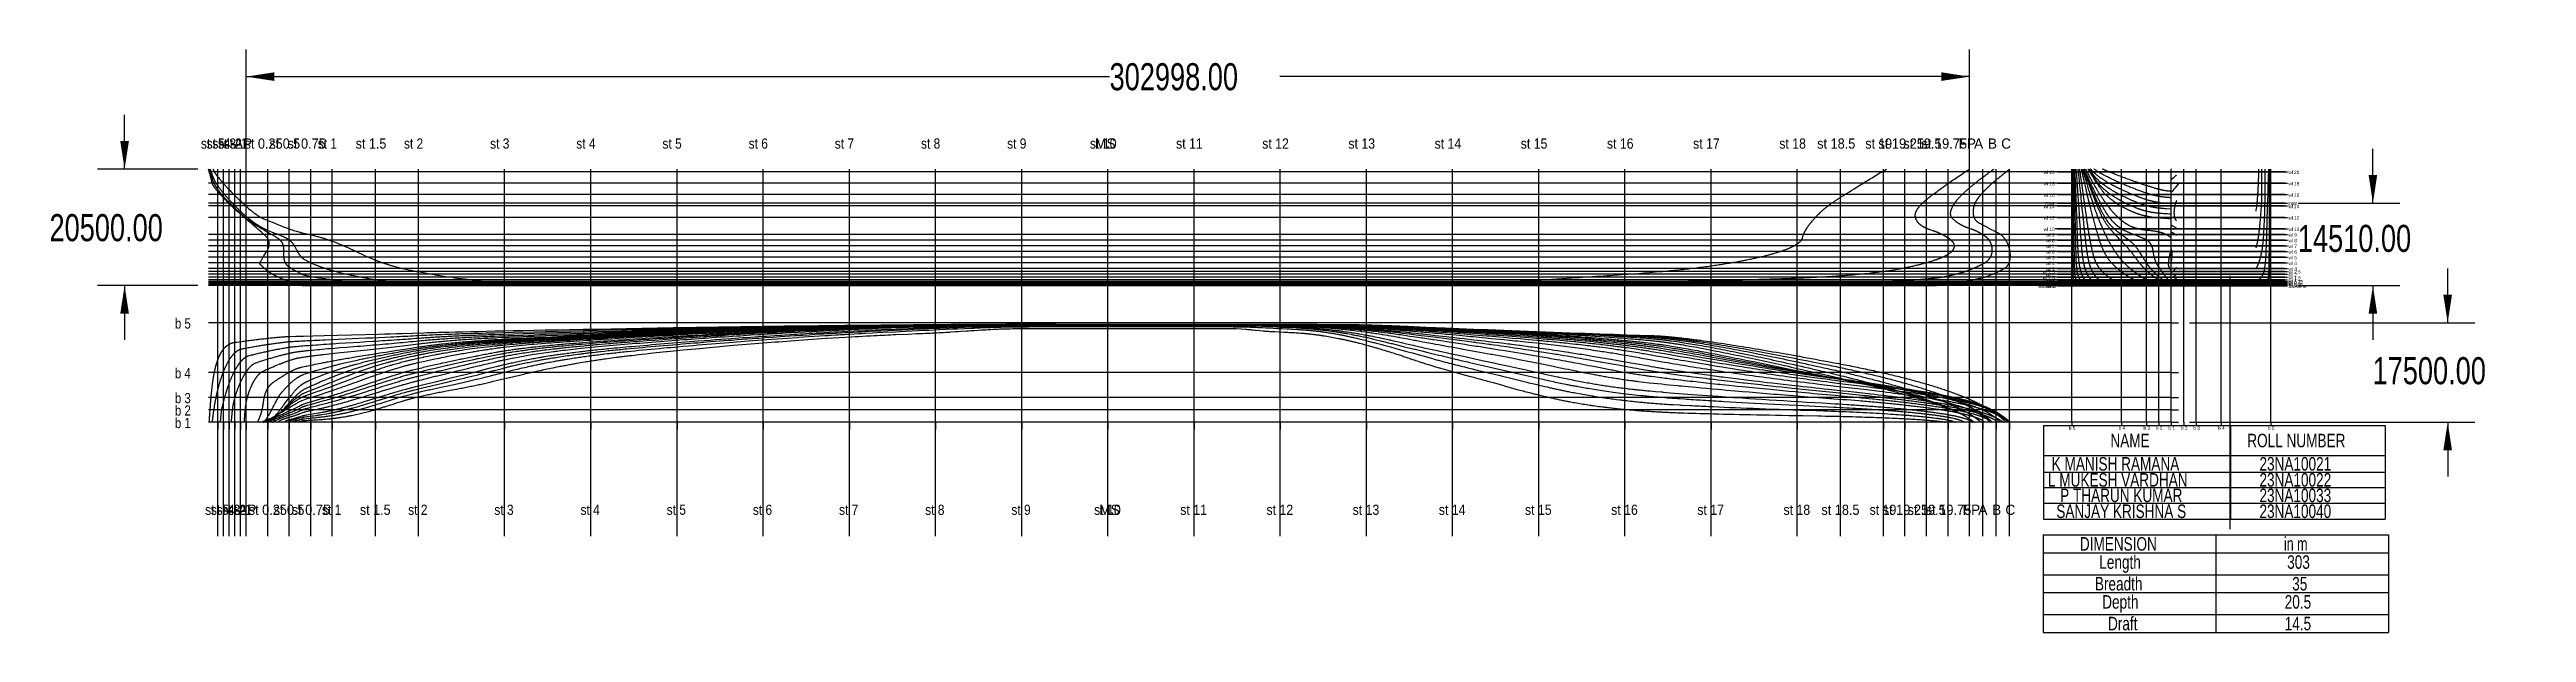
# Model space of a CAD drawing. Header units: millimetres. Extents: x -190954 to 154095, y 101 to 64253.
# Drawn here: x 2.6 to 292.9, y 100.5 to 168.8 of the extents above; entities that cross this region are included whole.
import ezdxf

# ---------------------------------------------------------------- set-up
doc = ezdxf.new("R2010")
doc.units = ezdxf.units.MM
for name, color, linetype in [('A', 179, 'Continuous'), ('AP', 179, 'Continuous'), ('B', 179, 'Continuous'), ('B1', 179, 'Continuous'), ('B2', 179, 'Continuous'), ('B3', 179, 'Continuous'), ('B4', 179, 'Continuous'), ('C', 179, 'Continuous'), ('FP', 179, 'Continuous'), ('GRID', 179, 'Continuous'), ('ST-1', 179, 'Continuous'), ('ST-2', 179, 'Continuous'), ('ST-3', 179, 'Continuous'), ('ST-4', 179, 'Continuous'), ('ST-5', 179, 'Continuous'), ('ST025', 179, 'Continuous'), ('ST05', 179, 'Continuous'), ('ST075', 179, 'Continuous'), ('ST1', 179, 'Continuous'), ('ST10', 179, 'Continuous'), ('ST11', 179, 'Continuous'), ('ST12', 179, 'Continuous'), ('ST13', 179, 'Continuous'), ('ST14', 179, 'Continuous'), ('ST15', 179, 'Continuous'), ('ST16', 179, 'Continuous'), ('ST17', 179, 'Continuous'), ('ST18', 179, 'Continuous'), ('ST185', 179, 'Continuous'), ('ST19', 179, 'Continuous'), ('ST1925', 179, 'Continuous'), ('ST195', 179, 'Continuous'), ('ST1975', 179, 'Continuous'), ('ST2', 179, 'Continuous'), ('ST3', 179, 'Continuous'), ('ST4', 179, 'Continuous'), ('ST5', 179, 'Continuous'), ('ST6', 179, 'Continuous'), ('ST7', 179, 'Continuous'), ('ST8', 179, 'Continuous'), ('ST9', 179, 'Continuous'), ('WL025', 179, 'Continuous'), ('WL05', 179, 'Continuous'), ('WL075', 179, 'Continuous'), ('WL1', 179, 'Continuous'), ('WL10', 179, 'Continuous'), ('WL12', 179, 'Continuous'), ('WL14', 179, 'Continuous'), ('WL15', 179, 'Continuous'), ('WL16', 179, 'Continuous'), ('WL18', 179, 'Continuous'), ('WL2', 179, 'Continuous'), ('WL20', 179, 'Continuous'), ('WL25', 179, 'Continuous'), ('WL3', 179, 'Continuous'), ('WL4', 179, 'Continuous'), ('WL5', 179, 'Continuous'), ('WL6', 179, 'Continuous'), ('WL7', 179, 'Continuous'), ('WL8', 179, 'Continuous'), ('WL9', 179, 'Continuous')]:
    doc.layers.add(name, color=color, linetype=linetype)
doc.styles.add('SLDTEXTSTYLE0', font='TXT', dxfattribs={"width": 0.75})
doc.styles.add('SLDTEXTSTYLE1', font='TXT', dxfattribs={"width": 0.6875})
doc.styles.add('SLDTEXTSTYLE2', font='TXT', dxfattribs={"width": 0.875})
doc.styles.add('SLDTEXTSTYLE3', font='TXT', dxfattribs={"width": 0.928571})
doc.styles.add('SLDTEXTSTYLE4', font='TXT', dxfattribs={"width": 0.916667})
doc.styles.add('SLDTEXTSTYLE5', font='TXT', dxfattribs={"width": 0.9})
doc.styles.add('SLDTEXTSTYLE6', font='TXT')
doc.styles.add('SLDTEXTSTYLE7', font='TXT', dxfattribs={"width": 0.833333})
doc.styles.add('SLDTEXTSTYLE8', font='TXT', dxfattribs={"width": 0.9375})
doc.dimstyles.new('SLDDIMSTYLE0', dxfattribs={"dimtxt": 3.175, "dimasz": 3.302, "dimexe": 0, "dimexo": 0.0625, "dimgap": 0.79375, "dimtad": 0, "dimtih": 1, "dimtoh": 1, "dimlfac": 1500, "dimrnd": 1e-09, "dimzin": 4, "dimdsep": 46, "dimtxsty": 'SLDTEXTSTYLE0', "dimsah": 1, "dimcen": 0.09, "dimadec": 0, "dimazin": 1, "dimtfac": 1, "dimtofl": 0, "dimtmove": 0, "dimatfit": 3, "dimfxl": 0, "dimfrac": 2, "dimtolj": 1, "dimtzin": 12, "dimarcsym": 0})
doc.dimstyles.new('SLDDIMSTYLE1', dxfattribs={"dimtxt": 3.175, "dimasz": 3.302, "dimexe": 0, "dimexo": 0.0625, "dimgap": 0.79375, "dimtad": 0, "dimtih": 1, "dimtoh": 1, "dimlfac": 1500, "dimrnd": 1e-09, "dimzin": 4, "dimdsep": 46, "dimtxsty": 'SLDTEXTSTYLE0', "dimsah": 1, "dimcen": 0.09, "dimadec": 0, "dimazin": 1, "dimtfac": 1, "dimtmove": 0, "dimatfit": 0, "dimfxl": 0, "dimfrac": 2, "dimtolj": 1, "dimtzin": 12, "dimarcsym": 0})

msp = doc.modelspace()

# ---------------------------------------------------------------- texts
at = {"layer": 'GRID', "color": 255, "attachment_point": 1}
for s, insert, char_height, style in [('st -5', (20.2878724, 158.419676), 1.198504, 'SLDTEXTSTYLE5'), ('st -4', (20.9545391, 158.419676), 1.198504, 'SLDTEXTSTYLE5'), ('st -3', (21.6212057, 158.419676), 1.198504, 'SLDTEXTSTYLE5'), ('st -2', (22.2878724, 158.419676), 1.198504, 'SLDTEXTSTYLE5'), ('st -1', (22.9545391, 158.419676), 1.198504, 'SLDTEXTSTYLE5'), ('AP', (24.1593451, 158.419676), 1.198504, 'SLDTEXTSTYLE6'), ('AP', (24.1593451, 158.419676), 1.198504, 'SLDTEXTSTYLE6'), ('st 0.25', (25.4065991, 158.419676), 1.198504, 'SLDTEXTSTYLE3'), ('st 0.5', (28.3355331, 158.419676), 1.198504, 'SLDTEXTSTYLE4'), ('st 0.75', (30.4572631, 158.419676), 1.198504, 'SLDTEXTSTYLE3'), ('st 1', (33.9902764, 158.419676), 1.198504, 'SLDTEXTSTYLE2'), ('st 1.5', (38.4348677, 158.419676), 1.198504, 'SLDTEXTSTYLE4'), ('st 2', (44.0902751, 158.419676), 1.198504, 'SLDTEXTSTYLE2'), ('st 3', (54.1902757, 158.419676), 1.198504, 'SLDTEXTSTYLE2'), ('st 4', (64.2902757, 158.419676), 1.198504, 'SLDTEXTSTYLE2'), ('st 5', (74.3902757, 158.419676), 1.198504, 'SLDTEXTSTYLE2'), ('st 6', (84.4902751, 158.419676), 1.198504, 'SLDTEXTSTYLE2'), ('st 7', (94.5902751, 158.419676), 1.198504, 'SLDTEXTSTYLE2'), ('st 8', (104.6902757, 158.419676), 1.198504, 'SLDTEXTSTYLE2'), ('st 9', (114.7902744, 158.419676), 1.198504, 'SLDTEXTSTYLE2'), ('st 10', (124.4866711, 158.419676), 1.198504, 'SLDTEXTSTYLE5'), ('MS', (125.0920777, 158.419676), 1.198504, 'SLDTEXTSTYLE6'), ('st 11', (134.5866717, 158.419676), 1.198504, 'SLDTEXTSTYLE5'), ('st 12', (144.6866731, 158.419676), 1.198504, 'SLDTEXTSTYLE5'), ('st 13', (154.7866691, 158.419676), 1.198504, 'SLDTEXTSTYLE5'), ('st 14', (164.8866751, 158.419676), 1.198504, 'SLDTEXTSTYLE5'), ('st 15', (174.9866711, 158.419676), 1.198504, 'SLDTEXTSTYLE5'), ('st 16', (185.0866671, 158.419676), 1.198504, 'SLDTEXTSTYLE5'), ('st 17', (195.1866731, 158.419676), 1.198504, 'SLDTEXTSTYLE5'), ('st 18', (205.2866691, 158.419676), 1.198504, 'SLDTEXTSTYLE5'), ('st 18.5', (209.7312597, 158.419676), 1.198504, 'SLDTEXTSTYLE3'), ('st 19', (215.3866751, 158.419676), 1.198504, 'SLDTEXTSTYLE5'), ('st 19.25', (216.9023217, 158.419676), 1.198504, 'SLDTEXTSTYLE8'), ('st 19.5', (219.8305951, 158.419676), 1.198504, 'SLDTEXTSTYLE3'), ('st 19.75', (221.9516584, 158.419676), 1.198504, 'SLDTEXTSTYLE8'), ('FP', (226.2925477, 158.419676), 1.198504, 'SLDTEXTSTYLE6'), ('FP', (226.2938804, 158.419676), 1.198504, 'SLDTEXTSTYLE6'), ('A', (228.1176171, 158.419676), 1.198504, 'SLDTEXTSTYLE6'), ('B', (229.7408844, 158.419676), 1.198504, 'SLDTEXTSTYLE6'), ('C', (231.2968837, 158.419676), 1.198504, 'SLDTEXTSTYLE6'), ('wl 20', (236.2863253, 154.6398071), 0.39939133, 'SLDTEXTSTYLE5'), ('wl 20', (264.9628613, 154.6398071), 0.39939133, 'SLDTEXTSTYLE5'), ('wl 18', (236.2863253, 153.3064737), 0.39939133, 'SLDTEXTSTYLE5'), ('wl 16', (236.2863253, 151.9731404), 0.39939133, 'SLDTEXTSTYLE5'), ('wl 18', (264.9628613, 153.3064737), 0.39939133, 'SLDTEXTSTYLE5'), ('wl 16', (264.9628613, 151.9731404), 0.39939133, 'SLDTEXTSTYLE5'), ('wl 14', (236.2863253, 150.6398071), 0.39939133, 'SLDTEXTSTYLE5'), ('wl 12', (236.2863253, 149.3064737), 0.39939133, 'SLDTEXTSTYLE5'), ('wl 14', (264.9628613, 150.6398071), 0.39939133, 'SLDTEXTSTYLE5'), ('wl 12', (264.9628613, 149.3064737), 0.39939133, 'SLDTEXTSTYLE5'), ('wl 10', (236.2863253, 147.9731404), 0.39939133, 'SLDTEXTSTYLE5'), ('wl 9', (236.5553953, 147.3064737), 0.39939133, 'SLDTEXTSTYLE2'), ('wl 8', (236.5553953, 146.6398071), 0.39939133, 'SLDTEXTSTYLE2'), ('wl 7', (236.5553953, 145.9731404), 0.39939133, 'SLDTEXTSTYLE2'), ('wl 6', (236.5553953, 145.3064737), 0.39939133, 'SLDTEXTSTYLE2'), ('wl 10', (264.9628613, 147.9731404), 0.39939133, 'SLDTEXTSTYLE5'), ('wl 9', (264.9628613, 147.3064737), 0.39939133, 'SLDTEXTSTYLE2'), ('wl 8', (264.9628613, 146.6398071), 0.39939133, 'SLDTEXTSTYLE2'), ('wl 7', (264.9628613, 145.9731404), 0.39939133, 'SLDTEXTSTYLE2'), ('wl 6', (264.9628613, 145.3064737), 0.39939133, 'SLDTEXTSTYLE2'), ('wl 2.5', (236.1517907, 142.9731404), 0.39939133, 'SLDTEXTSTYLE4'), ('wl 1.5', (236.1517907, 142.3064737), 0.39939133, 'SLDTEXTSTYLE4'), ('wl 5', (236.5553953, 144.6398071), 0.39939133, 'SLDTEXTSTYLE2'), ('wl 4', (236.5553953, 143.9731404), 0.39939133, 'SLDTEXTSTYLE2'), ('wl 3', (236.5553953, 143.3064737), 0.39939133, 'SLDTEXTSTYLE2'), ('wl 2', (236.5553953, 142.6398071), 0.39939133, 'SLDTEXTSTYLE2'), ('wl 2.5', (264.9628613, 142.9731404), 0.39939133, 'SLDTEXTSTYLE4'), ('wl 1.5', (264.9628613, 142.3064737), 0.39939133, 'SLDTEXTSTYLE4'), ('wl 5', (264.9628613, 144.6398071), 0.39939133, 'SLDTEXTSTYLE2'), ('wl 4', (264.9628613, 143.9731404), 0.39939133, 'SLDTEXTSTYLE2'), ('wl 3', (264.9628613, 143.3064737), 0.39939133, 'SLDTEXTSTYLE2'), ('wl 2', (264.9628613, 142.6398071), 0.39939133, 'SLDTEXTSTYLE2'), ('Baseline', (235.658496, 141.3064737), 0.39939133, 'SLDTEXTSTYLE6'), ('wl 0.75', (235.8827207, 141.8064737), 0.39939133, 'SLDTEXTSTYLE3'), ('wl 0.25', (235.8827207, 141.4731404), 0.39939133, 'SLDTEXTSTYLE3'), ('wl 0.5', (236.1517907, 141.6398071), 0.39939133, 'SLDTEXTSTYLE4'), ('wl 1', (236.5553953, 141.9731404), 0.39939133, 'SLDTEXTSTYLE2'), ('wl 0', (236.5553953, 141.2998064), 0.39939133, 'SLDTEXTSTYLE2'), ('wl 0.75', (264.9628613, 141.8064737), 0.39939133, 'SLDTEXTSTYLE3'), ('wl 0.25', (264.9628613, 141.4731404), 0.39939133, 'SLDTEXTSTYLE3'), ('wl 0.5', (264.9628613, 141.6398071), 0.39939133, 'SLDTEXTSTYLE4'), ('wl 1', (264.9628613, 141.9731404), 0.39939133, 'SLDTEXTSTYLE2'), ('wl 0', (264.9628613, 141.2998064), 0.39939133, 'SLDTEXTSTYLE2'), ('Baseline', (264.9628613, 141.3064737), 0.39939133, 'SLDTEXTSTYLE6'), ('b 5', (17.2506667, 137.3261431), 1.198504, 'SLDTEXTSTYLE7'), ('b 4', (17.2506667, 131.4928097), 1.198504, 'SLDTEXTSTYLE7'), ('b 3', (17.2506667, 128.5761431), 1.198504, 'SLDTEXTSTYLE7'), ('b 2', (17.2506667, 127.1261431), 1.198504, 'SLDTEXTSTYLE7'), ('b 1', (17.2506667, 125.6594764), 1.198504, 'SLDTEXTSTYLE7'), ('b 5', (239.226996, 124.6600444), 0.39939133, 'SLDTEXTSTYLE7'), ('b 4', (245.0603293, 124.6600444), 0.39939133, 'SLDTEXTSTYLE7'), ('b 3', (247.976996, 124.6600444), 0.39939133, 'SLDTEXTSTYLE7'), ('b 2', (249.426996, 124.6600444), 0.39939133, 'SLDTEXTSTYLE7'), ('b 1', (250.8936627, 124.6600444), 0.39939133, 'SLDTEXTSTYLE7'), ('b 1', (250.8936627, 124.6600444), 0.39939133, 'SLDTEXTSTYLE7'), ('b 2', (252.3603293, 124.6600444), 0.39939133, 'SLDTEXTSTYLE7'), ('b 3', (253.8103293, 124.6600444), 0.39939133, 'SLDTEXTSTYLE7'), ('b 4', (256.726996, 124.6600444), 0.39939133, 'SLDTEXTSTYLE7'), ('b 5', (262.5603293, 124.6600444), 0.39939133, 'SLDTEXTSTYLE7'), ('st -5', (20.784052, 115.4905565), 1.198504, 'SLDTEXTSTYLE5'), ('st -4', (21.4507187, 115.4905565), 1.198504, 'SLDTEXTSTYLE5'), ('st -3', (22.1173853, 115.4905565), 1.198504, 'SLDTEXTSTYLE5'), ('st -2', (22.784052, 115.4905565), 1.198504, 'SLDTEXTSTYLE5'), ('st -1', (23.4507187, 115.4905565), 1.198504, 'SLDTEXTSTYLE5'), ('AP', (24.6555247, 115.4905565), 1.198504, 'SLDTEXTSTYLE6'), ('AP', (24.6555247, 115.4905565), 1.198504, 'SLDTEXTSTYLE6'), ('st 0.25', (25.9027787, 115.4905565), 1.198504, 'SLDTEXTSTYLE3'), ('st 0.5', (28.8317127, 115.4905565), 1.198504, 'SLDTEXTSTYLE4'), ('st 0.75', (30.9534427, 115.4905565), 1.198504, 'SLDTEXTSTYLE3'), ('st 1', (34.486456, 115.4905565), 1.198504, 'SLDTEXTSTYLE2'), ('st 1.5', (38.9310473, 115.4905565), 1.198504, 'SLDTEXTSTYLE4'), ('st 2', (44.5864547, 115.4905565), 1.198504, 'SLDTEXTSTYLE2'), ('st 3', (54.6864553, 115.4905565), 1.198504, 'SLDTEXTSTYLE2'), ('st 4', (64.7864553, 115.4905565), 1.198504, 'SLDTEXTSTYLE2'), ('st 5', (74.8864553, 115.4905565), 1.198504, 'SLDTEXTSTYLE2'), ('st 6', (84.9864547, 115.4905565), 1.198504, 'SLDTEXTSTYLE2'), ('st 7', (95.0864547, 115.4905565), 1.198504, 'SLDTEXTSTYLE2'), ('st 8', (105.1864553, 115.4905565), 1.198504, 'SLDTEXTSTYLE2'), ('st 9', (115.286454, 115.4905565), 1.198504, 'SLDTEXTSTYLE2'), ('st 10', (124.9828507, 115.4905565), 1.198504, 'SLDTEXTSTYLE5'), ('MS', (125.5882573, 115.4905565), 1.198504, 'SLDTEXTSTYLE6'), ('st 11', (135.0828513, 115.4905565), 1.198504, 'SLDTEXTSTYLE5'), ('st 12', (145.1828527, 115.4905565), 1.198504, 'SLDTEXTSTYLE5'), ('st 13', (155.2828487, 115.4905565), 1.198504, 'SLDTEXTSTYLE5'), ('st 14', (165.3828547, 115.4905565), 1.198504, 'SLDTEXTSTYLE5'), ('st 15', (175.4828507, 115.4905565), 1.198504, 'SLDTEXTSTYLE5'), ('st 16', (185.5828467, 115.4905565), 1.198504, 'SLDTEXTSTYLE5'), ('st 17', (195.6828527, 115.4905565), 1.198504, 'SLDTEXTSTYLE5'), ('st 18', (205.7828487, 115.4905565), 1.198504, 'SLDTEXTSTYLE5'), ('st 18.5', (210.2274393, 115.4905565), 1.198504, 'SLDTEXTSTYLE3'), ('st 19', (215.8828547, 115.4905565), 1.198504, 'SLDTEXTSTYLE5'), ('st 19.25', (217.3985013, 115.4905565), 1.198504, 'SLDTEXTSTYLE8'), ('st 19.5', (220.3267747, 115.4905565), 1.198504, 'SLDTEXTSTYLE3'), ('st 19.75', (222.447838, 115.4905565), 1.198504, 'SLDTEXTSTYLE8'), ('FP', (226.7887273, 115.4905565), 1.198504, 'SLDTEXTSTYLE6'), ('FP', (226.79006, 115.4905565), 1.198504, 'SLDTEXTSTYLE6'), ('A', (228.6137967, 115.4905565), 1.198504, 'SLDTEXTSTYLE6'), ('B', (230.237064, 115.4905565), 1.198504, 'SLDTEXTSTYLE6'), ('C', (231.7930633, 115.4905565), 1.198504, 'SLDTEXTSTYLE6')]:
    msp.add_mtext(s, dxfattribs=dict(at, insert=insert, char_height=char_height, style=style))
at = {"layer": 'GRID', "color": 2, "char_height": 0.39939133, "attachment_point": 1, "style": 'SLDTEXTSTYLE6'}
for insert in [(236.4657053, 150.9731404), (264.9628613, 150.9731404)]:
    msp.add_mtext('DWL', dxfattribs=dict(at, insert=insert))

# ---------------------------------------------------------------- blocks, each defined once
blk = doc.blocks.new('SW_TABLEANNOTATION_0')
at = {"layer": 'WL20', "color": 0}
for p, q in [((0, 0), (0, -3.5)), ((0, 0), (21.92, 0)), ((21.92, 0), (21.92, -3.5)), ((21.92, 0), (40.06, 0)), ((40.06, 0), (40.06, -3.5)), ((0, -3.5), (0, -5.46)), ((0, -3.5), (21.92, -3.5)), ((0, -5.46), (0, -7.25)), ((0, -5.46), (21.92, -5.46)), ((21.92, -3.5), (21.92, -5.46)), ((21.92, -3.5), (40.06, -3.5)), ((21.92, -5.46), (21.92, -7.25)), ((21.92, -5.46), (40.06, -5.46)), ((40.06, -3.5), (40.06, -5.46)), ((40.06, -5.46), (40.06, -7.25)), ((0, -7.25), (0, -9.11)), ((0, -7.25), (21.92, -7.25)), ((21.92, -7.25), (21.92, -9.11)), ((21.92, -7.25), (40.06, -7.25)), ((40.06, -7.25), (40.06, -9.11)), ((0, -9.11), (0, -10.97)), ((0, -9.11), (21.92, -9.11)), ((0, -10.97), (21.92, -10.97)), ((21.92, -9.11), (21.92, -10.97)), ((21.92, -9.11), (40.06, -9.11)), ((21.92, -10.97), (40.06, -10.97)), ((40.06, -9.11), (40.06, -10.97))]:
    blk.add_line(p, q, dxfattribs=at)
at = {"layer": 'WL20', "color": 0, "attachment_point": 1, "style": 'SLDTEXTSTYLE0'}
for s, insert, char_height in [('NAME', (7.85, -0.96), 1.587), ('ROLL NUMBER', (23.89, -0.96), 1.5875), ('L MUKESH VARDHAN', (0.53, -5.57), 1.5875), ('K MANISH RAMANA', (0.97, -3.69), 1.5875), ('23NA10021', (25.32, -3.69), 1.587), ('23NA10022', (25.32, -5.57), 1.587), ('P THARUN KUMAR', (1.96, -7.39), 1.5875), ('23NA10033', (25.32, -7.39), 1.587), ('SANJAY KRISHNA S', (1.51, -9.25), 1.5875), ('23NA10040', (25.32, -9.25), 1.587)]:
    blk.add_mtext(s, dxfattribs=dict(at, insert=insert, char_height=char_height))
blk = doc.blocks.new('SW_TABLEANNOTATION_1')
at = {"layer": 'WL20', "color": 0}
for p, q in [((0, 0), (0, -2.09)), ((0, 0), (20.24, 0)), ((20.24, 0), (20.24, -2.09)), ((20.24, 0), (40.48, 0)), ((40.48, 0), (40.48, -2.09)), ((0, -2.09), (0, -4.67)), ((0, -2.09), (20.24, -2.09)), ((20.24, -2.09), (20.24, -4.67)), ((20.24, -2.09), (40.48, -2.09)), ((40.48, -2.09), (40.48, -4.67)), ((0, -4.67), (0, -6.76)), ((0, -4.67), (20.24, -4.67)), ((20.24, -4.67), (20.24, -6.76)), ((20.24, -4.67), (40.48, -4.67)), ((40.48, -4.67), (40.48, -6.76)), ((0, -6.76), (0, -9.34)), ((0, -6.76), (20.24, -6.76)), ((20.24, -6.76), (20.24, -9.34)), ((20.24, -6.76), (40.48, -6.76)), ((40.48, -6.76), (40.48, -9.34)), ((0, -9.34), (0, -11.44)), ((0, -9.34), (20.24, -9.34)), ((0, -11.44), (20.24, -11.44)), ((20.24, -9.34), (20.24, -11.44)), ((20.24, -9.34), (40.48, -9.34)), ((20.24, -11.44), (40.48, -11.44)), ((40.48, -9.34), (40.48, -11.44))]:
    blk.add_line(p, q, dxfattribs=at)
at = {"layer": 'WL20', "color": 0, "char_height": 1.587, "attachment_point": 1}
for s, insert, style in [('DIMENSION', (4.3, -0.26), 'SLDTEXTSTYLE0'), ('Length', (6.58, -2.39), 'SLDTEXTSTYLE0'), ('in m', (28.22, -0.26), 'SLDTEXTSTYLE1'), ('303', (28.6, -2.39), 'SLDTEXTSTYLE0'), ('Breadth', (6.06, -4.93), 'SLDTEXTSTYLE0'), ('35', (29.19, -4.93), 'SLDTEXTSTYLE0'), ('Depth', (6.92, -7.06), 'SLDTEXTSTYLE0'), ('20.5', (28.31, -7.06), 'SLDTEXTSTYLE0'), ('Draft', (7.6, -9.6), 'SLDTEXTSTYLE0'), ('14.5', (28.31, -9.6), 'SLDTEXTSTYLE0')]:
    blk.add_mtext(s, dxfattribs=dict(at, insert=insert, style=style))
blk = doc.blocks.new('_D')
at = {"layer": 'WL20'}
for p, q in [((25.6, 126.42), (25.6, 168.84)), ((227.6, 126.42), (227.6, 168.84)), ((25.6, 165.66), (126.8, 165.66)), ((227.6, 165.66), (146.74, 165.66))]:
    blk.add_line(p, q, dxfattribs=at)
for points in [[(25.6, 165.66), (28.9, 165.16), (28.9, 166.17)], [(227.6, 165.66), (224.29, 166.17), (224.29, 165.16)]]:
    blk.add_solid(points, dxfattribs=at)
at = {"layer": 'WL20', "insert": (126.8, 167.24), "char_height": 3.175, "attachment_point": 1, "style": 'SLDTEXTSTYLE0'}
blk.add_mtext('302998.00', dxfattribs=at)
blk = doc.blocks.new('_D_1')
at = {"layer": 'WL20'}
for p, q in [((274.87, 150.83), (274.87, 157.18)), ((266.12, 150.83), (278.04, 150.83)), ((266.12, 141.16), (278.04, 141.16)), ((274.87, 141.16), (274.87, 134.81))]:
    blk.add_line(p, q, dxfattribs=at)
for points in [[(274.87, 150.83), (275.37, 154.13), (274.36, 154.13)], [(274.87, 141.16), (274.36, 137.86), (275.37, 137.86)]]:
    blk.add_solid(points, dxfattribs=at)
at = {"layer": 'WL20', "insert": (266.07, 148.29), "char_height": 3.175, "attachment_point": 1, "style": 'SLDTEXTSTYLE0'}
blk.add_mtext('14510.00', dxfattribs=at)
blk = doc.blocks.new('_D_2')
at = {"layer": 'WL20'}
for p, q in [((11.35, 154.83), (11.35, 161.18)), ((19.93, 154.83), (8.18, 154.83)), ((19.93, 141.17), (8.18, 141.17)), ((11.35, 141.17), (11.35, 134.82))]:
    blk.add_line(p, q, dxfattribs=at)
for points in [[(11.35, 154.83), (11.86, 158.13), (10.84, 158.13)], [(11.35, 141.17), (10.84, 137.86), (11.86, 137.86)]]:
    blk.add_solid(points, dxfattribs=at)
at = {"layer": 'WL20', "insert": (2.55, 149.55), "char_height": 3.175, "attachment_point": 1, "style": 'SLDTEXTSTYLE0'}
blk.add_mtext('20500.00', dxfattribs=at)
blk = doc.blocks.new('_D_3')
at = {"layer": 'WL20'}
for p, q in [((283.63, 136.81), (283.63, 143.16)), ((253.36, 136.81), (286.8, 136.81)), ((253.36, 125.15), (286.8, 125.15)), ((283.63, 125.15), (283.63, 118.8))]:
    blk.add_line(p, q, dxfattribs=at)
for points in [[(283.63, 136.81), (284.14, 140.12), (283.12, 140.12)], [(283.63, 125.15), (283.12, 121.84), (284.14, 121.84)]]:
    blk.add_solid(points, dxfattribs=at)
at = {"layer": 'WL20', "insert": (274.83, 132.78), "char_height": 3.175, "attachment_point": 1, "style": 'SLDTEXTSTYLE0'}
blk.add_mtext('17500.00', dxfattribs=at)

# ---------------------------------------------------------------- dimensions: what is measured, and where the dimension line sits
at = {"layer": 'WL20'}
dim = msp.add_linear_dim(base=(25.5972687, 165.6644439), p1=(227.595936, 125.1466667), p2=(25.5972687, 125.1466667), dimstyle='SLDDIMSTYLE0', dxfattribs=at)
dim.commit()
dim.dimension.update_dxf_attribs({"geometry": '_D', "text_midpoint": (136.7707445, 165.6644439), "dimtype": 160})
for base, p1, p2, picture, middle in [((11.3507706, 141.1652667), (21.19727, 154.8319333), (21.19727, 141.1652667), '_D_2', (11.3507706, 147.9766284)), ((274.8666216, 141.1586), (264.84871, 150.8319333), (264.84871, 141.1586), '_D_1', (274.8666216, 146.7206759)), ((283.6299198, 125.1466667), (252.0861307, 136.8133333), (252.0861307, 125.1466667), '_D_3', (283.6299198, 131.2071873))]:
    dim = msp.add_linear_dim(base=base, p1=p1, p2=p2, angle=90, dimstyle='SLDDIMSTYLE1', dxfattribs=at)
    dim.commit()
    dim.dimension.update_dxf_attribs({"geometry": picture, "text_midpoint": middle, "dimtype": 160})

# ---------------------------------------------------------------- linework, layer by layer
at = {"layer": 'A', "color": 80}
for p, q in [((251.3352827, 152.212438), (251.23, 152.0886047)), ((251.441584, 152.3381647), (251.3352827, 152.212438)), ((251.548924, 152.465786), (251.441584, 152.3381647)), ((251.6573253, 152.5953493), (251.548924, 152.465786)), ((252.1314887, 153.170314), (251.6573253, 152.5953493)), ((251.23, 148.257876), (251.254944, 148.2474073)), ((251.254944, 148.2474073), (251.279822, 148.2364473)), ((251.279822, 148.2364473), (251.3063867, 148.224186)), ((251.3063867, 148.224186), (251.3329313, 148.211378)), ((251.3329313, 148.211378), (251.3594887, 148.1980313)), ((251.3594887, 148.1980313), (251.3860927, 148.184158)), ((251.3860927, 148.184158), (251.4109787, 148.1707513)), ((251.4109787, 148.1707513), (251.4359667, 148.1569053)), ((251.4359667, 148.1569053), (251.4610873, 148.14263)), ((251.4610873, 148.14263), (251.4863747, 148.1279353)), ((251.4863747, 148.1279353), (251.5343733, 148.0992887)), ((251.5343733, 148.0992887), (251.58333, 148.0692947)), ((251.58333, 148.0692947), (251.6791367, 148.009462)), ((251.6791367, 148.009462), (251.7756033, 147.949446)), ((251.7756033, 147.949446), (251.8394407, 147.9107133)), ((251.5776193, 142.257772), (251.56644, 142.2502687)), ((251.5889013, 142.2655907), (251.5776193, 142.257772)), ((251.60029, 142.2737447), (251.5889013, 142.2655907)), ((251.647012, 142.310268), (251.60029, 142.2737447)), ((251.6509093, 142.313566), (251.647012, 142.310268)), ((251.6547673, 142.3168687), (251.6509093, 142.313566)), ((251.717624, 142.3743887), (251.6547673, 142.3168687)), ((251.7477113, 142.40341), (251.717624, 142.3743887)), ((251.7771273, 142.43264), (251.7477113, 142.40341)), ((251.80762, 142.4638227), (251.7771273, 142.43264)), ((251.8375653, 142.495304), (251.80762, 142.4638227)), ((251.244268, 142.1115447), (251.23, 142.1082147)), ((251.2586033, 142.1150993), (251.244268, 142.1115447)), ((251.2730127, 142.1188887), (251.2586033, 142.1150993)), ((251.2875007, 142.1229173), (251.2730127, 142.1188887)), ((251.3020747, 142.127204), (251.2875007, 142.1229173)), ((251.31674, 142.1317467), (251.3020747, 142.127204)), ((251.3315027, 142.1365607), (251.31674, 142.1317467)), ((251.3463687, 142.141656), (251.3315027, 142.1365607)), ((251.3613447, 142.1470447), (251.3463687, 142.141656)), ((251.376438, 142.1527387), (251.3613447, 142.1470447)), ((251.3916547, 142.1587553), (251.376438, 142.1527387)), ((251.4070013, 142.1651073), (251.3916547, 142.1587553)), ((251.4224867, 142.171814), (251.4070013, 142.1651073)), ((251.4381167, 142.1788933), (251.4224867, 142.171814)), ((251.4539, 142.1863693), (251.4381167, 142.1788933)), ((251.4698453, 142.1942633), (251.4539, 142.1863693)), ((251.4907427, 142.2051527), (251.4698453, 142.1942633)), ((251.5119453, 142.2168553), (251.4907427, 142.2051527)), ((251.5334767, 142.229462), (251.5119453, 142.2168553)), ((251.544372, 142.23613), (251.5334767, 142.229462)), ((251.5553587, 142.2430607), (251.544372, 142.23613)), ((251.56644, 142.2502687), (251.5553587, 142.2430607))]:
    msp.add_line(p, q, dxfattribs=at)
at = {"layer": 'AP', "color": 80}
for p, q in [((241.538794, 154.738948), (241.4846833, 154.8319333)), ((241.5930393, 154.6464493), (241.538794, 154.738948)), ((241.6660493, 154.523088), (241.5930393, 154.6464493)), ((241.7026727, 154.4617013), (241.6660493, 154.523088)), ((241.7393827, 154.4005007), (241.7026727, 154.4617013)), ((241.7761853, 154.3394793), (241.7393827, 154.4005007)), ((241.8130867, 154.2786307), (241.7761853, 154.3394793)), ((241.8500927, 154.217948), (241.8130867, 154.2786307)), ((241.8872087, 154.157424), (241.8500927, 154.217948)), ((241.9383493, 154.074588), (241.8872087, 154.157424)), ((241.9897253, 153.992022), (241.9383493, 154.074588)), ((242.0413513, 153.9097107), (241.9897253, 153.992022)), ((242.093242, 153.827638), (242.0413513, 153.9097107)), ((242.1454127, 153.745788), (242.093242, 153.827638)), ((242.1978787, 153.664146), (242.1454127, 153.745788)), ((242.2506553, 153.5826973), (242.1978787, 153.664146)), ((242.303756, 153.5014293), (242.2506553, 153.5826973)), ((242.3571967, 153.4203273), (242.303756, 153.5014293)), ((242.4109913, 153.3393793), (242.3571967, 153.4203273)), ((242.4651533, 153.2585733), (242.4109913, 153.3393793)), ((242.5196967, 153.1778987), (242.4651533, 153.2585733)), ((242.5746353, 153.097344), (242.5196967, 153.1778987)), ((242.6299813, 153.0169007), (242.5746353, 153.097344)), ((242.685748, 152.9365593), (242.6299813, 153.0169007)), ((242.7419473, 152.8563133), (242.685748, 152.9365593)), ((242.8126827, 152.756324), (242.7419473, 152.8563133)), ((242.8841293, 152.6564607), (242.8126827, 152.756324)), ((242.9238513, 152.6014333), (242.8841293, 152.6564607)), ((242.963794, 152.546436), (242.9238513, 152.6014333)), ((243.0039693, 152.491478), (242.963794, 152.546436)), ((243.0443707, 152.4365507), (243.0039693, 152.491478)), ((243.0850093, 152.3816607), (243.0443707, 152.4365507)), ((243.1258793, 152.3268027), (243.0850093, 152.3816607)), ((243.1673027, 152.271996), (243.1258793, 152.3268027)), ((243.1884907, 152.2446267), (243.1673027, 152.271996)), ((243.2100133, 152.217288), (243.1884907, 152.2446267)), ((243.241874, 152.1776107), (243.2100133, 152.217288)), ((243.27443, 152.1380087), (243.241874, 152.1776107)), ((243.307676, 152.0984907), (243.27443, 152.1380087)), ((243.3416067, 152.059068), (243.307676, 152.0984907)), ((243.3762147, 152.0197507), (243.3416067, 152.059068)), ((243.41149, 151.9805487), (243.3762147, 152.0197507)), ((243.4474213, 151.941474), (243.41149, 151.9805487)), ((243.4839967, 151.902536), (243.4474213, 151.941474)), ((243.5212007, 151.8637467), (243.4839967, 151.902536)), ((243.5590173, 151.825116), (243.5212007, 151.8637467)), ((243.59743, 151.7866553), (243.5590173, 151.825116)), ((243.6364193, 151.748376), (243.59743, 151.7866553)), ((243.675966, 151.7102873), (243.6364193, 151.748376)), ((243.71605, 151.6724013), (243.675966, 151.7102873)), ((243.756648, 151.6347273), (243.71605, 151.6724013)), ((243.797738, 151.5972773), (243.756648, 151.6347273)), ((243.8392967, 151.5600593), (243.797738, 151.5972773)), ((243.8813, 151.5230853), (243.8392967, 151.5600593)), ((243.9237233, 151.486364), (243.8813, 151.5230853)), ((243.9665407, 151.4499053), (243.9237233, 151.486364)), ((244.0097267, 151.4137187), (243.9665407, 151.4499053)), ((244.053256, 151.3778127), (244.0097267, 151.4137187)), ((244.0971027, 151.342196), (244.053256, 151.3778127)), ((244.14124, 151.3068787), (244.0971027, 151.342196)), ((244.1856393, 151.2718667), (244.14124, 151.3068787)), ((244.2302773, 151.2371693), (244.1856393, 151.2718667)), ((244.275126, 151.202794), (244.2302773, 151.2371693)), ((244.32016, 151.168748), (244.275126, 151.202794)), ((244.365352, 151.1350387), (244.32016, 151.168748)), ((244.410676, 151.101672), (244.365352, 151.1350387)), ((244.4561067, 151.0686553), (244.410676, 151.101672)), ((244.501628, 151.0359967), (244.4561067, 151.0686553)), ((244.552228, 151.0001447), (244.501628, 151.0359967)), ((244.602872, 150.964748), (244.552228, 151.0001447)), ((244.653518, 150.9298127), (244.602872, 150.964748)), ((244.704132, 150.8953433), (244.653518, 150.9298127)), ((244.7546833, 150.8613473), (244.704132, 150.8953433)), ((244.80514, 150.82783), (244.7546833, 150.8613473)), ((244.855472, 150.7947967), (244.80514, 150.82783)), ((244.9056487, 150.7622527), (244.855472, 150.7947967)), ((244.9457013, 150.7365447), (244.9056487, 150.7622527)), ((244.9856213, 150.7111553), (244.9457013, 150.7365447)), ((245.0253947, 150.686086), (244.9856213, 150.7111553)), ((245.065008, 150.6613387), (245.0253947, 150.686086)), ((245.1044473, 150.6369153), (245.065008, 150.6613387)), ((245.1436993, 150.6128167), (245.1044473, 150.6369153)), ((245.182752, 150.5890447), (245.1436993, 150.6128167)), ((245.221592, 150.5656), (245.182752, 150.5890447)), ((245.3080933, 150.5140813), (245.221592, 150.5656)), ((245.350878, 150.4889473), (245.3080933, 150.5140813)), ((245.3933307, 150.464232), (245.350878, 150.4889473)), ((245.435436, 150.4399347), (245.3933307, 150.464232)), ((245.4771807, 150.4160567), (245.435436, 150.4399347)), ((245.51855, 150.392598), (245.4771807, 150.4160567)), ((245.5595307, 150.3695587), (245.51855, 150.392598)), ((245.6402753, 150.3247353), (245.5595307, 150.3695587)), ((245.7193173, 150.2815847), (245.6402753, 150.3247353)), ((245.7965673, 150.2400987), (245.7193173, 150.2815847)), ((245.8719447, 150.2002687), (245.7965673, 150.2400987)), ((245.9453733, 150.162084), (245.8719447, 150.2002687)), ((246.0167867, 150.1255307), (245.9453733, 150.162084)), ((246.0861227, 150.0905927), (246.0167867, 150.1255307)), ((246.1533273, 150.0572533), (246.0861227, 150.0905927)), ((246.21835, 150.025492), (246.1533273, 150.0572533)), ((246.2811473, 149.9952887), (246.21835, 150.025492)), ((246.3416807, 149.9666187), (246.2811473, 149.9952887)), ((246.3999153, 149.939458), (246.3416807, 149.9666187)), ((246.4558227, 149.91378), (246.3999153, 149.939458)), ((246.5101873, 149.889194), (246.4558227, 149.91378)), ((246.564376, 149.865074), (246.5101873, 149.889194)), ((246.618414, 149.8414027), (246.564376, 149.865074)), ((246.6723073, 149.8181767), (246.618414, 149.8414027)), ((246.7260593, 149.7953893), (246.6723073, 149.8181767)), ((246.78004, 149.7728847), (246.7260593, 149.7953893)), ((246.8331587, 149.7511107), (246.78004, 149.7728847)), ((246.8732273, 149.7349307), (246.8331587, 149.7511107)), ((246.9128153, 149.71915), (246.8732273, 149.7349307)), ((246.951934, 149.703758), (246.9128153, 149.71915)), ((246.9905933, 149.688742), (246.951934, 149.703758)), ((247.0288027, 149.6740933), (246.9905933, 149.688742)), ((247.0665727, 149.6598), (247.0288027, 149.6740933)), ((247.140832, 149.63224), (247.0665727, 149.6598)), ((247.1994653, 149.610988), (247.140832, 149.63224)), ((247.25707, 149.5905447), (247.1994653, 149.610988)), ((247.312522, 149.571274), (247.25707, 149.5905447)), ((247.3670593, 149.552712), (247.312522, 149.571274)), ((247.4207153, 149.5348267), (247.3670593, 149.552712)), ((247.473522, 149.5175887), (247.4207153, 149.5348267)), ((247.525512, 149.5009727), (247.473522, 149.5175887)), ((247.576716, 149.4849487), (247.525512, 149.5009727)), ((247.6271633, 149.4694927), (247.576716, 149.4849487)), ((247.6768833, 149.45458), (247.6271633, 149.4694927)), ((247.7322747, 149.438342), (247.6768833, 149.45458)), ((247.7868113, 149.422738), (247.7322747, 149.438342)), ((247.84053, 149.4077393), (247.7868113, 149.422738)), ((247.893468, 149.393316), (247.84053, 149.4077393)), ((247.9456607, 149.3794453), (247.893468, 149.393316)), ((247.9971413, 149.366098), (247.9456607, 149.3794453)), ((248.0479433, 149.353252), (247.9971413, 149.366098)), ((248.098098, 149.3408847), (248.0479433, 149.353252)), ((248.139376, 149.3309393), (248.098098, 149.3408847)), ((248.1802433, 149.3212987), (248.139376, 149.3309393)), ((248.2207167, 149.3119513), (248.1802433, 149.3212987)), ((248.260812, 149.3028873), (248.2207167, 149.3119513)), ((248.300544, 149.294096), (248.260812, 149.3028873)), ((248.3399293, 149.2855667), (248.300544, 149.294096)), ((248.417714, 149.2692593), (248.3399293, 149.2855667)), ((248.47313, 149.2580713), (248.417714, 149.2692593)), ((248.5279493, 149.24735), (248.47313, 149.2580713)), ((248.585606, 149.2364393), (248.5279493, 149.24735)), ((248.6426747, 149.2260047), (248.585606, 149.2364393)), ((248.6991967, 149.2160193), (248.6426747, 149.2260047)), ((248.7552113, 149.206462), (248.6991967, 149.2160193)), ((248.810756, 149.19731), (248.7552113, 149.206462)), ((248.865868, 149.188544), (248.810756, 149.19731)), ((248.9205807, 149.180144), (248.865868, 149.188544)), ((248.9749267, 149.1720927), (248.9205807, 149.180144)), ((249.0325333, 149.1638687), (248.9749267, 149.1720927)), ((249.089794, 149.1560027), (249.0325333, 149.1638687)), ((249.146742, 149.1484773), (249.089794, 149.1560027)), ((249.2034093, 149.141276), (249.146742, 149.1484773)), ((249.427836, 149.1154053), (249.2034093, 149.141276)), ((249.4464067, 149.1134447), (249.427836, 149.1154053)), ((249.9414593, 149.0700687), (249.4464067, 149.1134447)), ((249.996216, 149.0662373), (249.9414593, 149.0700687)), ((250.0509273, 149.0625647), (249.996216, 149.0662373)), ((250.1055847, 149.0590787), (250.0509273, 149.0625647)), ((250.1601813, 149.0557667), (250.1055847, 149.0590787)), ((250.37768, 149.0442893), (250.1601813, 149.0557667)), ((250.4067647, 149.0429667), (250.37768, 149.0442893)), ((250.435798, 149.0417027), (250.4067647, 149.0429667)), ((250.666624, 149.0326027), (250.435798, 149.0417027)), ((250.7224393, 149.0295293), (250.666624, 149.0326027)), ((250.7773427, 149.0259333), (250.7224393, 149.0295293)), ((250.831336, 149.021818), (250.7773427, 149.0259333)), ((250.884422, 149.0171867), (250.831336, 149.021818)), ((250.9300113, 149.0127227), (250.884422, 149.0171867)), ((250.9749133, 149.007872), (250.9300113, 149.0127227)), ((251.0191293, 149.0026353), (250.9749133, 149.007872)), ((251.0626613, 148.997016), (251.0191293, 149.0026353)), ((251.105512, 148.9910167), (251.0626613, 148.997016)), ((251.1476833, 148.984642), (251.105512, 148.9910167)), ((251.1891787, 148.9778947), (251.1476833, 148.984642)), ((251.23, 148.9707793), (251.1891787, 148.9778947))]:
    msp.add_line(p, q, dxfattribs=at)
at = {"layer": 'B', "color": 80}
for p, q in [((251.61534, 153.901586), (251.572254, 153.8620867)), ((251.6585287, 153.941564), (251.61534, 153.901586)), ((251.7018213, 153.9820193), (251.6585287, 153.941564)), ((251.7452207, 154.0229513), (251.7018213, 153.9820193)), ((251.7887287, 154.0643627), (251.7452207, 154.0229513)), ((251.832348, 154.1062453), (251.7887287, 154.0643627)), ((251.251632, 153.580862), (251.23, 153.5627393)), ((251.273284, 153.5991153), (251.251632, 153.580862)), ((251.4435793, 153.7464747), (251.273284, 153.5991153)), ((251.486376, 153.784528), (251.4435793, 153.7464747)), ((251.5292667, 153.8230673), (251.486376, 153.784528)), ((251.572254, 153.8620867), (251.5292667, 153.8230673)), ((251.2633473, 147.420368), (251.23, 147.435264)), ((251.2970333, 147.40465), (251.2633473, 147.420368)), ((251.3311093, 147.3880527), (251.2970333, 147.40465)), ((251.3656287, 147.3705053), (251.3311093, 147.3880527)), ((251.383072, 147.361354), (251.3656287, 147.3705053)), ((251.4006493, 147.3519367), (251.383072, 147.361354)), ((251.4183667, 147.342244), (251.4006493, 147.3519367)), ((251.4362333, 147.332264), (251.4183667, 147.342244)), ((251.4542567, 147.321988), (251.4362333, 147.332264)), ((251.4724473, 147.3114013), (251.4542567, 147.321988)), ((251.490814, 147.3004913), (251.4724473, 147.3114013)), ((251.509366, 147.2892453), (251.490814, 147.3004913)), ((251.527558, 147.2779953), (251.509366, 147.2892453)), ((251.545944, 147.2664013), (251.527558, 147.2779953)), ((251.5645353, 147.2544493), (251.545944, 147.2664013)), ((251.5833427, 147.24212), (251.5645353, 147.2544493)), ((251.6023767, 147.2294047), (251.5833427, 147.24212)), ((251.62165, 147.2162787), (251.6023767, 147.2294047)), ((251.6411767, 147.202726), (251.62165, 147.2162787)), ((251.6609687, 147.1887267), (251.6411767, 147.202726)), ((251.6810413, 147.17426), (251.6609687, 147.1887267)), ((251.70141, 147.1593027), (251.6810413, 147.17426)), ((251.7220713, 147.1436587), (251.70141, 147.1593027)), ((251.7430233, 147.127132), (251.7220713, 147.1436587)), ((251.7642713, 147.1096647), (251.7430233, 147.127132)), ((251.785826, 147.0911807), (251.7642713, 147.1096647)), ((251.807696, 147.071606), (251.785826, 147.0911807)), ((251.8298893, 147.050858), (251.807696, 147.071606)), ((251.23, 142.6989733), (251.24653, 142.7093767)), ((251.24653, 142.7093767), (251.263262, 142.7202387)), ((251.263262, 142.7202387), (251.280216, 142.7315873)), ((251.280216, 142.7315873), (251.29741, 142.743452)), ((251.29741, 142.743452), (251.3148667, 142.75587)), ((251.3148667, 142.75587), (251.33261, 142.7688733)), ((251.33261, 142.7688733), (251.350666, 142.7825047)), ((251.350666, 142.7825047), (251.3690633, 142.7968087)), ((251.3690633, 142.7968087), (251.3872187, 142.8113373)), ((251.3872187, 142.8113373), (251.405756, 142.8265953)), ((251.405756, 142.8265953), (251.424712, 142.84264)), ((251.424712, 142.84264), (251.4441267, 142.859534)), ((251.4441267, 142.859534), (251.4640487, 142.877362)), ((251.4640487, 142.877362), (251.4845273, 142.896198)), ((251.4845273, 142.896198), (251.5056247, 142.9161453)), ((251.5056247, 142.9161453), (251.5274093, 142.9373147)), ((251.5274093, 142.9373147), (251.5456667, 142.9555027)), ((251.5456667, 142.9555027), (251.5644807, 142.9746667)), ((251.5644807, 142.9746667), (251.582796, 142.993732)), ((251.582796, 142.993732), (251.601002, 143.0130733)), ((251.601002, 143.0130733), (251.6191, 143.032696)), ((251.6191, 143.032696), (251.6371273, 143.0526167)), ((251.6371273, 143.0526167), (251.6550967, 143.0728447)), ((251.6550967, 143.0728447), (251.673026, 143.0933933)), ((251.673026, 143.0933933), (251.690932, 143.1142747)), ((251.690932, 143.1142747), (251.7088327, 143.135502)), ((251.7088327, 143.135502), (251.7267427, 143.1570893)), ((251.7267427, 143.1570893), (251.744682, 143.1790527)), ((251.744682, 143.1790527), (251.762658, 143.201404)), ((251.762658, 143.201404), (251.780696, 143.224162)), ((251.780696, 143.224162), (251.7988073, 143.247344)), ((251.7988073, 143.247344), (251.81701, 143.2709667)), ((251.81701, 143.2709667), (251.8353193, 143.29505))]:
    msp.add_line(p, q, dxfattribs=at)
at = {"layer": 'B1', "color": 211}
for p, q in [((21.2985187, 154.4405487), (21.19727, 154.8319333)), ((21.3676127, 154.1746033), (21.2985187, 154.4405487)), ((21.4179593, 153.9818567), (21.3676127, 154.1746033)), ((21.456432, 153.8355247), (21.4179593, 153.9818567)), ((231.0075653, 153.8148907), (231.097868, 153.88962)), ((231.097868, 153.88962), (231.1895427, 153.9649327)), ((231.1895427, 153.9649327), (231.28259, 154.04083)), ((231.28259, 154.04083), (231.3770093, 154.117312)), ((231.3770093, 154.117312), (231.4728007, 154.1943773)), ((231.4728007, 154.1943773), (231.569964, 154.2720273)), ((231.569964, 154.2720273), (231.6685, 154.3502613)), ((231.6685, 154.3502613), (231.7684087, 154.4290793)), ((231.7684087, 154.4290793), (231.8696887, 154.508482)), ((231.8696887, 154.508482), (231.9723413, 154.5884687)), ((231.9723413, 154.5884687), (232.076366, 154.6690393)), ((232.076366, 154.6690393), (232.1817633, 154.750194)), ((232.1817633, 154.750194), (232.2885327, 154.8319333)), ((21.4869227, 153.720454), (21.456432, 153.8355247)), ((21.5117973, 153.627428), (21.4869227, 153.720454)), ((21.5325813, 153.5505167), (21.5117973, 153.627428)), ((21.5503007, 153.4857307), (21.5325813, 153.5505167)), ((21.5656733, 153.4302847), (21.5503007, 153.4857307)), ((21.579216, 153.3821773), (21.5656733, 153.4302847)), ((21.5913127, 153.33993), (21.579216, 153.3821773)), ((21.6022533, 153.3024253), (21.5913127, 153.33993)), ((21.6122633, 153.2688033), (21.6022533, 153.3024253)), ((21.6215213, 153.2383893), (21.6122633, 153.2688033)), ((21.6301707, 153.2106473), (21.6215213, 153.2383893)), ((21.6383293, 153.1851407), (21.6301707, 153.2106473)), ((21.6460953, 153.161514), (21.6383293, 153.1851407)), ((21.653552, 153.13947), (21.6460953, 153.161514)), ((21.660774, 153.1187573), (21.653552, 153.13947)), ((21.667824, 153.0991627), (21.660774, 153.1187573)), ((21.6747627, 153.080498), (21.667824, 153.0991627)), ((21.6816427, 153.0626), (21.6747627, 153.080498)), ((21.6885173, 153.04532), (21.6816427, 153.0626)), ((21.695436, 153.0285227), (21.6885173, 153.04532)), ((21.70245, 153.012082), (21.695436, 153.0285227)), ((21.7096113, 152.9958767), (21.70245, 153.012082)), ((21.7169733, 152.9797887), (21.7096113, 152.9958767)), ((21.7245947, 152.9637), (21.7169733, 152.9797887)), ((21.7325387, 152.9474893), (21.7245947, 152.9637)), ((21.7408767, 152.9310293), (21.7325387, 152.9474893)), ((21.749688, 152.914182), (21.7408767, 152.9310293)), ((21.759066, 152.896796), (21.749688, 152.914182)), ((21.7691187, 152.8786993), (21.759066, 152.896796)), ((21.779974, 152.8596953), (21.7691187, 152.8786993)), ((21.791788, 152.8395507), (21.779974, 152.8596953)), ((21.8047493, 152.8179867), (21.791788, 152.8395507)), ((21.8191127, 152.7946633), (21.8047493, 152.8179867)), ((21.8352847, 152.7692607), (21.8191127, 152.7946633)), ((21.8534733, 152.7416013), (21.8352847, 152.7692607)), ((21.873854, 152.7115147), (21.8534733, 152.7416013)), ((21.8966147, 152.678818), (21.873854, 152.7115147)), ((21.9219567, 152.6433187), (21.8966147, 152.678818)), ((21.9500947, 152.604816), (21.9219567, 152.6433187)), ((21.9812547, 152.5630967), (21.9500947, 152.604816)), ((22.0156787, 152.517942), (21.9812547, 152.5630967)), ((22.0536173, 152.4691233), (22.0156787, 152.517942)), ((22.0953333, 152.4164087), (22.0536173, 152.4691233)), ((22.1411, 152.359562), (22.0953333, 152.4164087)), ((22.191194, 152.298348), (22.1411, 152.359562)), ((22.2458987, 152.232536), (22.191194, 152.298348)), ((22.305494, 152.1619027), (22.2458987, 152.232536)), ((22.337212, 152.1247127), (22.305494, 152.1619027)), ((22.3702553, 152.086242), (22.337212, 152.1247127)), ((22.404656, 152.0464673), (22.3702553, 152.086242)), ((22.4404453, 152.005368), (22.404656, 152.0464673)), ((22.4776527, 151.9629267), (22.4404453, 152.005368)), ((22.5163067, 151.9191267), (22.4776527, 151.9629267)), ((22.5564327, 151.8739553), (22.5163067, 151.9191267)), ((22.5980533, 151.827402), (22.5564327, 151.8739553)), ((22.64119, 151.7794607), (22.5980533, 151.827402)), ((22.6858593, 151.7301287), (22.64119, 151.7794607)), ((22.732076, 151.6794073), (22.6858593, 151.7301287)), ((22.7798487, 151.6273027), (22.732076, 151.6794073)), ((22.8291833, 151.5738253), (22.7798487, 151.6273027)), ((22.88008, 151.5189933), (22.8291833, 151.5738253)), ((22.932534, 151.4628273), (22.88008, 151.5189933)), ((22.986536, 151.405356), (22.932534, 151.4628273)), ((23.042068, 151.3466153), (22.986536, 151.405356)), ((23.0991067, 151.286646), (23.042068, 151.3466153)), ((23.1576233, 151.2254973), (23.0991067, 151.286646)), ((23.2175793, 151.163226), (23.1576233, 151.2254973)), ((23.2789293, 151.099896), (23.2175793, 151.163226)), ((23.3416207, 151.0355793), (23.2789293, 151.099896)), ((23.4055913, 150.9703567), (23.3416207, 151.0355793)), ((23.4707707, 150.9043167), (23.4055913, 150.9703567)), ((228.3112213, 150.9615967), (228.323954, 150.9851593)), ((228.323954, 150.9851593), (228.3370293, 151.0088687)), ((228.3370293, 151.0088687), (228.3504473, 151.0327233)), ((228.3504473, 151.0327233), (228.3642093, 151.0567247)), ((228.3642093, 151.0567247), (228.3783133, 151.080872)), ((228.3783133, 151.080872), (228.3927613, 151.1051653)), ((228.3927613, 151.1051653), (228.407552, 151.1296047)), ((228.407552, 151.1296047), (228.4226853, 151.15419)), ((228.4226853, 151.15419), (228.4381627, 151.1789213)), ((228.4381627, 151.1789213), (228.453982, 151.2037987)), ((228.453982, 151.2037987), (228.4701453, 151.228822)), ((228.4701453, 151.228822), (228.4866513, 151.253992)), ((228.4866513, 151.253992), (228.5035, 151.2793073)), ((228.5035, 151.2793073), (228.520692, 151.3047687)), ((228.520692, 151.3047687), (228.5382273, 151.3303767)), ((228.5382273, 151.3303767), (228.5561053, 151.35613)), ((228.5561053, 151.35613), (228.5743267, 151.38203)), ((228.5743267, 151.38203), (228.5928913, 151.408076)), ((228.5928913, 151.408076), (228.6117987, 151.434268)), ((228.6117987, 151.434268), (228.6310487, 151.4606053)), ((228.6310487, 151.4606053), (228.6506427, 151.4870893)), ((228.6506427, 151.4870893), (228.6705787, 151.5137193)), ((228.6705787, 151.5137193), (228.6908587, 151.5404953)), ((228.6908587, 151.5404953), (228.7114813, 151.567418)), ((228.7114813, 151.567418), (228.7324467, 151.594486)), ((228.7324467, 151.594486), (228.7537553, 151.6217)), ((228.7537553, 151.6217), (228.7754073, 151.64906)), ((228.7754073, 151.64906), (228.797402, 151.6765667)), ((228.797402, 151.6765667), (228.81974, 151.7042187)), ((228.81974, 151.7042187), (228.8424213, 151.7320173)), ((228.8424213, 151.7320173), (228.8654453, 151.759962)), ((228.8654453, 151.759962), (228.8888127, 151.788052)), ((228.8888127, 151.788052), (228.936576, 151.8446713)), ((228.936576, 151.8446713), (228.9857113, 151.9018747)), ((228.9857113, 151.9018747), (229.0362193, 151.959662)), ((229.0362193, 151.959662), (229.0880993, 152.0180333)), ((229.0880993, 152.0180333), (229.141352, 152.0769893)), ((229.141352, 152.0769893), (229.195976, 152.1365293)), ((229.195976, 152.1365293), (229.2519733, 152.1966533)), ((229.2519733, 152.1966533), (229.309342, 152.257362)), ((229.309342, 152.257362), (229.3680833, 152.3186547)), ((229.3680833, 152.3186547), (229.4281967, 152.3805313)), ((229.4281967, 152.3805313), (229.4896827, 152.4429927)), ((229.4896827, 152.4429927), (229.5525407, 152.5060373)), ((229.5525407, 152.5060373), (229.6167707, 152.5696667)), ((229.6167707, 152.5696667), (229.6823733, 152.6338807)), ((229.6823733, 152.6338807), (229.749348, 152.698678)), ((229.749348, 152.698678), (229.8176947, 152.76406)), ((229.8176947, 152.76406), (229.887414, 152.830026)), ((229.887414, 152.830026), (229.9585053, 152.896576)), ((229.9585053, 152.896576), (230.0309687, 152.9637107)), ((230.0309687, 152.9637107), (230.1048047, 153.0314293)), ((230.1048047, 153.0314293), (230.1800127, 153.099732)), ((230.1800127, 153.099732), (230.2565927, 153.1686193)), ((230.2565927, 153.1686193), (230.3345453, 153.2380907)), ((230.3345453, 153.2380907), (230.41387, 153.308146)), ((230.41387, 153.308146), (230.4945667, 153.3787853)), ((230.4945667, 153.3787853), (230.576636, 153.4500093)), ((230.576636, 153.4500093), (230.6600773, 153.5218173)), ((230.6600773, 153.5218173), (230.7448913, 153.5942093)), ((230.7448913, 153.5942093), (230.8310767, 153.667186)), ((230.8310767, 153.667186), (230.9186353, 153.740746)), ((230.9186353, 153.740746), (231.0075653, 153.8148907)), ((23.5370813, 150.8375553), (23.4707707, 150.9043167)), ((23.604434, 150.770178), (23.5370813, 150.8375553)), ((23.6727327, 150.702296), (23.604434, 150.770178)), ((23.7418733, 150.6340307), (23.6727327, 150.702296)), ((23.8117413, 150.5655093), (23.7418733, 150.6340307)), ((23.8822153, 150.496866), (23.8117413, 150.5655093)), ((23.953166, 150.428242), (23.8822153, 150.496866)), ((24.0244573, 150.3597827), (23.953166, 150.428242)), ((24.0959447, 150.29164), (24.0244573, 150.3597827)), ((24.16748, 150.2239687), (24.0959447, 150.29164)), ((24.238908, 150.1569267), (24.16748, 150.2239687)), ((24.3100707, 150.0906747), (24.238908, 150.1569267)), ((24.380806, 150.0253727), (24.3100707, 150.0906747)), ((24.4509507, 149.9611813), (24.380806, 150.0253727)), ((24.52034, 149.8982613), (24.4509507, 149.9611813)), ((24.58881, 149.836768), (24.52034, 149.8982613)), ((24.6561973, 149.776854), (24.58881, 149.836768)), ((24.722342, 149.7186673), (24.6561973, 149.776854)), ((25.2125647, 149.2993927), (24.722342, 149.7186673)), ((25.6643587, 148.9133613), (25.2125647, 149.2993927)), ((25.876892, 148.7312307), (25.6643587, 148.9133613)), ((26.0805153, 148.5563553), (25.876892, 148.7312307)), ((26.2752293, 148.3887373), (26.0805153, 148.5563553)), ((26.4610347, 148.2283747), (26.2752293, 148.3887373)), ((26.63793, 148.0752687), (26.4610347, 148.2283747)), ((26.805916, 147.9294193), (26.63793, 148.0752687)), ((228.0417853, 149.81633), (228.042204, 149.8501413)), ((228.0418013, 149.7828753), (228.0417853, 149.81633)), ((228.0422507, 149.7497787), (228.0418013, 149.7828753)), ((228.042204, 149.8501413), (228.0430567, 149.8843107)), ((228.0431353, 149.71704), (228.0422507, 149.7497787)), ((228.0430567, 149.8843107), (228.0443433, 149.9188373)), ((228.0444533, 149.684658), (228.0431353, 149.71704)), ((228.0443433, 149.9188373), (228.046064, 149.9537213)), ((228.046206, 149.652634), (228.0444533, 149.684658)), ((228.046064, 149.9537213), (228.0482193, 149.9889633)), ((228.0483927, 149.6209673), (228.046206, 149.652634)), ((228.0482193, 149.9889633), (228.0508087, 150.0245627)), ((228.051014, 149.5896587), (228.0483927, 149.6209673)), ((228.0508087, 150.0245627), (228.0538327, 150.0605193)), ((228.0540687, 149.5587073), (228.051014, 149.5896587)), ((228.0538327, 150.0605193), (228.0572907, 150.0968333)), ((228.0575587, 149.5281133), (228.0540687, 149.5587073)), ((228.0572907, 150.0968333), (228.0611827, 150.1335053)), ((228.061482, 149.4978767), (228.0575587, 149.5281133)), ((228.0611827, 150.1335053), (228.0655087, 150.1705347)), ((228.06584, 149.4679973), (228.061482, 149.4978767)), ((228.0655087, 150.1705347), (228.0702693, 150.2079213)), ((228.070632, 149.438476), (228.06584, 149.4679973)), ((228.0702693, 150.2079213), (228.075464, 150.245666)), ((228.075858, 149.409312), (228.070632, 149.438476)), ((228.075464, 150.245666), (228.0810927, 150.2837673)), ((228.081518, 149.380506), (228.075858, 149.409312)), ((228.0810927, 150.2837673), (228.087156, 150.3222267)), ((228.0876127, 149.3520567), (228.081518, 149.380506)), ((228.087156, 150.3222267), (228.0936533, 150.361044)), ((228.094142, 149.3239653), (228.0876127, 149.3520567)), ((228.0936533, 150.361044), (228.100594, 150.4002207)), ((228.1011047, 149.2962313), (228.094142, 149.3239653)), ((228.100594, 150.4002207), (228.1044073, 150.419986)), ((228.108502, 149.2688553), (228.1011047, 149.2962313)), ((228.1044073, 150.419986), (228.1085627, 150.439898)), ((228.1163333, 149.241836), (228.108502, 149.2688553)), ((228.1085627, 150.439898), (228.113062, 150.459956)), ((228.113062, 150.459956), (228.117904, 150.48016)), ((228.1245987, 149.2151747), (228.1163333, 149.241836)), ((228.117904, 150.48016), (228.1230887, 150.50051)), ((228.1230887, 150.50051), (228.1286173, 150.521006)), ((228.1332987, 149.1888713), (228.1245987, 149.2151747)), ((228.1286173, 150.521006), (228.134488, 150.541648)), ((228.1424327, 149.1629247), (228.1332987, 149.1888713)), ((228.134488, 150.541648), (228.1407027, 150.562436)), ((228.1407027, 150.562436), (228.14726, 150.5833707)), ((228.1520007, 149.137336), (228.1424327, 149.1629247)), ((228.14726, 150.5833707), (228.15416, 150.6044507)), ((228.1620033, 149.1121047), (228.1520007, 149.137336)), ((228.15416, 150.6044507), (228.1614033, 150.6256767)), ((228.1614033, 150.6256767), (228.16899, 150.6470493)), ((228.17244, 149.0872307), (228.1620033, 149.1121047)), ((228.16899, 150.6470493), (228.1769193, 150.6685673)), ((228.1833107, 149.0627147), (228.17244, 149.0872307)), ((228.1769193, 150.6685673), (228.185192, 150.690232)), ((228.194616, 149.038556), (228.1833107, 149.0627147)), ((228.185192, 150.690232), (228.1938073, 150.7120427)), ((228.1938073, 150.7120427), (228.2027667, 150.7339987)), ((228.2063553, 149.0147547), (228.194616, 149.038556)), ((228.2027667, 150.7339987), (228.212068, 150.7561013)), ((228.2185287, 148.9913113), (228.2063553, 149.0147547)), ((228.212068, 150.7561013), (228.2217127, 150.77835)), ((228.231136, 148.9682247), (228.2185287, 148.9913113)), ((228.2217127, 150.77835), (228.2317007, 150.8007447)), ((228.244178, 148.945496), (228.231136, 148.9682247)), ((228.2317007, 150.8007447), (228.242032, 150.8232853)), ((228.242032, 150.8232853), (228.2527053, 150.845972)), ((228.257654, 148.9231253), (228.244178, 148.945496)), ((228.2527053, 150.845972), (228.2637227, 150.8688047)), ((228.271564, 148.9011113), (228.257654, 148.9231253)), ((228.2637227, 150.8688047), (228.2750827, 150.8917833)), ((228.2859087, 148.8794553), (228.271564, 148.9011113)), ((228.2750827, 150.8917833), (228.286786, 150.9149087)), ((228.3006873, 148.8581567), (228.2859087, 148.8794553)), ((228.286786, 150.9149087), (228.298832, 150.9381793)), ((228.298832, 150.9381793), (228.3112213, 150.9615967)), ((228.3159, 148.8372153), (228.3006873, 148.8581567)), ((228.3315473, 148.816632), (228.3159, 148.8372153)), ((228.3476287, 148.796406), (228.3315473, 148.816632)), ((228.364144, 148.7765373), (228.3476287, 148.796406)), ((228.3810933, 148.7570267), (228.364144, 148.7765373)), ((228.3984773, 148.7378727), (228.3810933, 148.7570267)), ((228.4162953, 148.7190767), (228.3984773, 148.7378727)), ((228.434548, 148.7006387), (228.4162953, 148.7190767)), ((228.453234, 148.6825573), (228.434548, 148.7006387)), ((228.4723547, 148.664834), (228.453234, 148.6825573)), ((228.49191, 148.647468), (228.4723547, 148.664834)), ((228.5118987, 148.63046), (228.49191, 148.647468)), ((228.532322, 148.6138087), (228.5118987, 148.63046)), ((228.55318, 148.5975153), (228.532322, 148.6138087)), ((228.5744713, 148.5815793), (228.55318, 148.5975153)), ((228.5961973, 148.5660013), (228.5744713, 148.5815793)), ((228.6183573, 148.5507807), (228.5961973, 148.5660013)), ((228.6409513, 148.5359173), (228.6183573, 148.5507807)), ((228.66398, 148.5214113), (228.6409513, 148.5359173)), ((228.6874427, 148.5072633), (228.66398, 148.5214113)), ((228.71134, 148.493472), (228.6874427, 148.5072633)), ((228.7356707, 148.4800393), (228.71134, 148.493472)), ((228.78465, 148.4539033), (228.7356707, 148.4800393)), ((228.8798227, 148.4031467), (228.78465, 148.4539033)), ((229.0588073, 148.307622), (228.8798227, 148.4031467)), ((229.2226447, 148.2200807), (229.0588073, 148.307622)), ((229.3713347, 148.140522), (229.2226447, 148.2200807)), ((229.5048773, 148.0689473), (229.3713347, 148.140522)), ((229.6232727, 148.0053553), (229.5048773, 148.0689473)), ((26.9649927, 147.7908253), (26.805916, 147.9294193)), ((27.11516, 147.6594887), (26.9649927, 147.7908253)), ((27.256418, 147.5354073), (27.11516, 147.6594887)), ((27.388766, 147.4185833), (27.256418, 147.5354073)), ((27.5122053, 147.3090147), (27.388766, 147.4185833)), ((27.6267353, 147.2067027), (27.5122053, 147.3090147)), ((27.732356, 147.1116473), (27.6267353, 147.2067027)), ((27.8290667, 147.023848), (27.732356, 147.1116473)), ((27.8740813, 146.9826693), (27.8290667, 147.023848)), ((27.9168687, 146.943204), (27.8740813, 146.9826693)), ((27.9374267, 146.9235427), (27.9168687, 146.943204)), ((27.9574273, 146.9037193), (27.9374267, 146.9235427)), ((27.9768713, 146.8837333), (27.9574273, 146.9037193)), ((27.9957587, 146.863586), (27.9768713, 146.8837333)), ((27.992264, 145.1445493), (28.010698, 145.175554)), ((28.0140887, 146.843276), (27.9957587, 146.863586)), ((28.010698, 145.175554), (28.0285753, 145.2063967)), ((28.0318613, 146.8228047), (28.0140887, 146.843276)), ((28.0285753, 145.2063967), (28.0458953, 145.2370773)), ((28.0490773, 146.8021707), (28.0318613, 146.8228047)), ((28.0458953, 145.2370773), (28.0626587, 145.267596)), ((28.0657367, 146.7813747), (28.0490773, 146.8021707)), ((28.0626587, 145.267596), (28.0788647, 145.2979527)), ((28.081838, 146.7604167), (28.0657367, 146.7813747)), ((28.0788647, 145.2979527), (28.094514, 145.3281473)), ((28.0973833, 146.7392973), (28.081838, 146.7604167)), ((28.094514, 145.3281473), (28.109606, 145.35818)), ((28.1123707, 146.7180153), (28.0973833, 146.7392973)), ((28.109606, 145.35818), (28.1241413, 145.3880507)), ((28.1268013, 146.6965713), (28.1123707, 146.7180153)), ((28.1241413, 145.3880507), (28.1381193, 145.4177593)), ((28.1406753, 146.6749647), (28.1268013, 146.6965713)), ((28.1381193, 145.4177593), (28.15154, 145.4473053)), ((28.153992, 146.6531967), (28.1406753, 146.6749647)), ((28.15154, 145.4473053), (28.164404, 145.47669)), ((28.1667513, 146.6312667), (28.153992, 146.6531967)), ((28.164404, 145.47669), (28.1767113, 145.505912)), ((28.178954, 146.6091747), (28.1667513, 146.6312667)), ((28.1767113, 145.505912), (28.1884613, 145.5349727)), ((28.1906, 146.58692), (28.178954, 146.6091747)), ((28.1884613, 145.5349727), (28.199654, 145.5638707)), ((28.201688, 146.564504), (28.1906, 146.58692)), ((28.199654, 145.5638707), (28.21029, 145.5926067)), ((28.21222, 146.5419253), (28.201688, 146.564504)), ((28.21029, 145.5926067), (28.2203687, 145.6211807)), ((28.222194, 146.5191853), (28.21222, 146.5419253)), ((28.2203687, 145.6211807), (28.22989, 145.6495927)), ((28.2316113, 146.4962827), (28.222194, 146.5191853)), ((28.22989, 145.6495927), (28.2388547, 145.6778427)), ((28.240472, 146.473218), (28.2316113, 146.4962827)), ((28.2388547, 145.6778427), (28.2472627, 145.7059307)), ((28.2487753, 146.4499913), (28.240472, 146.473218)), ((28.2472627, 145.7059307), (28.2551133, 145.7338567)), ((28.2565213, 146.4266027), (28.2487753, 146.4499913)), ((28.2551133, 145.7338567), (28.2624067, 145.7616207)), ((28.2637107, 146.403052), (28.2565213, 146.4266027)), ((28.2624067, 145.7616207), (28.2691433, 145.7892227)), ((28.2703433, 146.3793393), (28.2637107, 146.403052)), ((28.2691433, 145.7892227), (28.2753227, 145.816662)), ((28.2764187, 146.3554647), (28.2703433, 146.3793393)), ((28.2753227, 145.816662), (28.2809453, 145.84394)), ((28.2819367, 146.331428), (28.2764187, 146.3554647)), ((28.2809453, 145.84394), (28.2860107, 145.871056)), ((28.286898, 146.3072293), (28.2819367, 146.331428)), ((28.2860107, 145.871056), (28.2905193, 145.8980093)), ((28.291302, 146.2828687), (28.286898, 146.3072293)), ((28.2905193, 145.8980093), (28.2944707, 145.9248007)), ((28.2951487, 146.2583453), (28.291302, 146.2828687)), ((28.2944707, 145.9248007), (28.2978653, 145.9514307)), ((28.2984387, 146.2336607), (28.2951487, 146.2583453)), ((28.2978653, 145.9514307), (28.3007027, 145.977898)), ((28.301172, 146.2088133), (28.2984387, 146.2336607)), ((28.3007027, 145.977898), (28.3029827, 146.0042033)), ((28.303348, 146.1838047), (28.301172, 146.2088133)), ((28.3029827, 146.0042033), (28.304706, 146.0303467)), ((28.3049667, 146.1586333), (28.303348, 146.1838047)), ((28.304706, 146.0303467), (28.3058727, 146.056328)), ((28.3060287, 146.1333), (28.3049667, 146.1586333)), ((28.3058727, 146.056328), (28.3064813, 146.0821473)), ((28.306534, 146.1078047), (28.3060287, 146.1333)), ((28.3064813, 146.0821473), (28.306534, 146.1078047)), ((229.72652, 147.9497467), (229.6232727, 148.0053553)), ((229.8146207, 147.9021213), (229.72652, 147.9497467)), ((229.8875733, 147.8624787), (229.8146207, 147.9021213)), ((229.9484047, 147.8292947), (229.8875733, 147.8624787)), ((230.011666, 147.795208), (229.9484047, 147.8292947)), ((230.0810127, 147.7583227), (230.011666, 147.795208)), ((230.1589507, 147.7173347), (230.0810127, 147.7583227)), ((230.248808, 147.6705333), (230.1589507, 147.7173347)), ((230.3552507, 147.6155433), (230.248808, 147.6705333)), ((230.4851747, 147.5488713), (230.3552507, 147.6155433)), ((230.6493613, 147.465074), (230.4851747, 147.5488713)), ((230.8658073, 147.355078), (230.6493613, 147.465074)), ((231.0028807, 147.2855953), (230.8658073, 147.355078)), ((231.0409847, 147.266168), (231.0028807, 147.2855953)), ((231.0603513, 147.2558767), (231.0409847, 147.266168)), ((231.0798633, 147.2451453), (231.0603513, 147.2558767)), ((231.0995153, 147.2339653), (231.0798633, 147.2451453)), ((231.1193053, 147.22233), (231.0995153, 147.2339653)), ((231.139228, 147.2102307), (231.1193053, 147.22233)), ((231.1592793, 147.1976593), (231.139228, 147.2102307)), ((231.1794547, 147.1846093), (231.1592793, 147.1976593)), ((231.1997493, 147.1710727), (231.1794547, 147.1846093)), ((231.220158, 147.157042), (231.1997493, 147.1710727)), ((231.2406753, 147.14251), (231.220158, 147.157042)), ((231.261296, 147.12747), (231.2406753, 147.14251)), ((231.2820133, 147.1119153), (231.261296, 147.12747)), ((231.3028213, 147.0958387), (231.2820133, 147.1119153)), ((231.323714, 147.079234), (231.3028213, 147.0958387)), ((231.344684, 147.0620953), (231.323714, 147.079234)), ((231.3657247, 147.044416), (231.344684, 147.0620953)), ((231.3868273, 147.0261913), (231.3657247, 147.044416)), ((231.4079853, 147.0074153), (231.3868273, 147.0261913)), ((231.4291907, 146.9880827), (231.4079853, 147.0074153)), ((231.4504347, 146.9681893), (231.4291907, 146.9880827)), ((231.4717087, 146.9477307), (231.4504347, 146.9681893)), ((231.493004, 146.926702), (231.4717087, 146.9477307)), ((231.5143107, 146.9051007), (231.493004, 146.926702)), ((231.53562, 146.8829233), (231.5143107, 146.9051007)), ((231.556922, 146.8601667), (231.53562, 146.8829233)), ((231.5782067, 146.8368293), (231.556922, 146.8601667)), ((231.5994627, 146.8129087), (231.5782067, 146.8368293)), ((231.6206807, 146.7884033), (231.5994627, 146.8129087)), ((231.6418487, 146.7633127), (231.6206807, 146.7884033)), ((231.6629553, 146.7376373), (231.6418487, 146.7633127)), ((231.6839907, 146.711376), (231.6629553, 146.7376373)), ((231.7049413, 146.6845313), (231.6839907, 146.711376)), ((231.725796, 146.6571033), (231.7049413, 146.6845313)), ((231.7465427, 146.6290947), (231.725796, 146.6571033)), ((231.7671687, 146.600508), (231.7465427, 146.6290947)), ((231.787662, 146.5713467), (231.7671687, 146.600508)), ((231.8080093, 146.5416153), (231.787662, 146.5713467)), ((231.8281973, 146.511318), (231.8080093, 146.5416153)), ((231.848214, 146.48046), (231.8281973, 146.511318)), ((231.8680453, 146.4490473), (231.848214, 146.48046)), ((231.8876787, 146.4170873), (231.8680453, 146.4490473)), ((231.9071007, 146.3845873), (231.8876787, 146.4170873)), ((231.9262967, 146.351556), (231.9071007, 146.3845873)), ((231.9452547, 146.3180013), (231.9262967, 146.351556)), ((231.96396, 146.2839333), (231.9452547, 146.3180013)), ((231.9823993, 146.2493633), (231.96396, 146.2839333)), ((232.0005593, 146.2143013), (231.9823993, 146.2493633)), ((232.0184267, 146.17876), (232.0005593, 146.2143013)), ((232.035988, 146.1427513), (232.0184267, 146.17876)), ((232.05323, 146.1062887), (232.035988, 146.1427513)), ((232.0701387, 146.0693873), (232.05323, 146.1062887)), ((232.086702, 146.0320607), (232.0701387, 146.0693873)), ((232.1029067, 145.9943247), (232.086702, 146.0320607)), ((232.11874, 145.9561953), (232.1029067, 145.9943247)), ((232.1341893, 145.9176893), (232.11874, 145.9561953)), ((232.1492433, 145.878824), (232.1341893, 145.9176893)), ((232.1638893, 145.839618), (232.1492433, 145.878824)), ((232.1781153, 145.8000893), (232.1638893, 145.839618)), ((232.1919113, 145.7602573), (232.1781153, 145.8000893)), ((232.2052653, 145.720142), (232.1919113, 145.7602573)), ((232.2181667, 145.6797633), (232.2052653, 145.720142)), ((232.2306067, 145.6391413), (232.2181667, 145.6797633)), ((232.242574, 145.5982987), (232.2306067, 145.6391413)), ((232.2540607, 145.5572553), (232.242574, 145.5982987)), ((232.2650567, 145.516034), (232.2540607, 145.5572553)), ((232.2755553, 145.4746573), (232.2650567, 145.516034)), ((232.2855473, 145.4331467), (232.2755553, 145.4746573)), ((232.295026, 145.391526), (232.2855473, 145.4331467)), ((232.3039847, 145.349818), (232.295026, 145.391526)), ((232.312418, 145.308046), (232.3039847, 145.349818)), ((232.3203193, 145.2662327), (232.312418, 145.308046)), ((232.327684, 145.224402), (232.3203193, 145.2662327)), ((232.3345073, 145.1825767), (232.327684, 145.224402)), ((232.3407867, 145.1407813), (232.3345073, 145.1825767)), ((27.1856107, 143.7918073), (27.186014, 143.7964407)), ((27.185626, 143.786916), (27.1856107, 143.7918073)), ((27.186058, 143.7817687), (27.185626, 143.786916)), ((27.186014, 143.7964407), (27.1868347, 143.8008173)), ((27.1869087, 143.7763633), (27.186058, 143.7817687)), ((27.1868347, 143.8008173), (27.1880733, 143.8049367)), ((27.1881767, 143.7707013), (27.1869087, 143.7763633)), ((27.1880733, 143.8049367), (27.1915513, 143.8133333)), ((27.1898627, 143.764782), (27.1881767, 143.7707013)), ((27.1919667, 143.758606), (27.1898627, 143.764782)), ((27.1915513, 143.8133333), (27.1960227, 143.8232033)), ((27.194488, 143.7521727), (27.1919667, 143.758606)), ((27.1974273, 143.745482), (27.194488, 143.7521727)), ((27.1960227, 143.8232033), (27.2014793, 143.8345733)), ((27.200784, 143.7385347), (27.1974273, 143.745482)), ((27.2045593, 143.73133), (27.200784, 143.7385347)), ((27.2014793, 143.8345733), (27.2079213, 143.8474427)), ((27.2087513, 143.723868), (27.2045593, 143.73133)), ((27.2079213, 143.8474427), (27.2153493, 143.861812)), ((27.213362, 143.7161493), (27.2087513, 143.723868)), ((27.21839, 143.7081733), (27.213362, 143.7161493)), ((27.2153493, 143.861812), (27.2331613, 143.89505)), ((27.223836, 143.69994), (27.21839, 143.7081733)), ((27.2297, 143.69145), (27.223836, 143.69994)), ((27.2359813, 143.6827027), (27.2297, 143.69145)), ((27.2331613, 143.89505), (27.2549153, 143.934286)), ((27.2426807, 143.673698), (27.2359813, 143.6827027)), ((27.2573327, 143.654918), (27.2426807, 143.673698)), ((27.2549153, 143.934286), (27.280612, 143.9795213)), ((27.2736553, 143.6351093), (27.2573327, 143.654918)), ((27.2916493, 143.6142727), (27.2736553, 143.6351093)), ((27.280612, 143.9795213), (27.3102507, 144.0307553)), ((27.3113147, 143.5924073), (27.2916493, 143.6142727)), ((27.3102507, 144.0307553), (27.3438313, 144.0879887)), ((27.3326507, 143.5695133), (27.3113147, 143.5924073)), ((27.355658, 143.5455913), (27.3326507, 143.5695133)), ((27.3438313, 144.0879887), (27.381354, 144.15122)), ((27.3803367, 143.5206407), (27.355658, 143.5455913)), ((27.4066867, 143.494662), (27.3803367, 143.5206407)), ((27.381354, 144.15122), (27.4228193, 144.2204507)), ((27.4347073, 143.4676547), (27.4066867, 143.494662)), ((27.4228193, 144.2204507), (27.4682267, 144.29568)), ((27.4643993, 143.4396187), (27.4347073, 143.4676547)), ((27.495762, 143.410554), (27.4643993, 143.4396187)), ((27.4682267, 144.29568), (27.517576, 144.376908)), ((27.528796, 143.380462), (27.495762, 143.410554)), ((27.517576, 144.376908), (27.570868, 144.4641347)), ((27.5635013, 143.3493407), (27.528796, 143.380462)), ((27.599878, 143.3171913), (27.5635013, 143.3493407)), ((27.570868, 144.4641347), (27.628102, 144.55736)), ((27.6379253, 143.2840133), (27.599878, 143.3171913)), ((27.628102, 144.55736), (27.689278, 144.6565847)), ((27.6776433, 143.2498073), (27.6379253, 143.2840133)), ((27.7190333, 143.2145727), (27.6776433, 143.2498073)), ((27.689278, 144.6565847), (27.754396, 144.761808)), ((27.762094, 143.1783093), (27.7190333, 143.2145727)), ((27.754396, 144.761808), (27.823456, 144.87303)), ((27.806826, 143.141018), (27.762094, 143.1783093)), ((27.8532287, 143.102698), (27.806826, 143.141018)), ((27.823456, 144.87303), (27.8964587, 144.9902507)), ((27.9013033, 143.0633493), (27.8532287, 143.102698)), ((27.8964587, 144.9902507), (27.9732727, 145.1133827)), ((27.951048, 143.0229727), (27.9013033, 143.0633493)), ((28.0024647, 142.981568), (27.951048, 143.0229727)), ((27.9732727, 145.1133827), (27.992264, 145.1445493)), ((28.055552, 142.939134), (28.0024647, 142.981568)), ((28.1103107, 142.895672), (28.055552, 142.939134)), ((28.16674, 142.851182), (28.1103107, 142.895672)), ((28.225016, 142.8058293), (28.16674, 142.851182)), ((28.2551327, 142.7831033), (28.225016, 142.8058293)), ((28.2859347, 142.7603747), (28.2551327, 142.7831033)), ((28.317422, 142.7376433), (28.2859347, 142.7603747)), ((28.3495947, 142.71491), (28.317422, 142.7376433)), ((28.3824533, 142.6921747), (28.3495947, 142.71491)), ((28.4159967, 142.6694367), (28.3824533, 142.6921747)), ((28.450226, 142.6466967), (28.4159967, 142.6694367)), ((28.48514, 142.623954), (28.450226, 142.6466967)), ((28.52074, 142.6012093), (28.48514, 142.623954)), ((28.5570253, 142.578462), (28.52074, 142.6012093)), ((28.593996, 142.5557127), (28.5570253, 142.578462)), ((28.631652, 142.5329613), (28.593996, 142.5557127)), ((28.6699933, 142.5102073), (28.631652, 142.5329613)), ((28.70902, 142.4874507), (28.6699933, 142.5102073)), ((28.748732, 142.4646927), (28.70902, 142.4874507)), ((28.7891293, 142.4419313), (28.748732, 142.4646927)), ((28.8302127, 142.4191687), (28.7891293, 142.4419313)), ((28.8719807, 142.3964033), (28.8302127, 142.4191687)), ((28.914434, 142.3736353), (28.8719807, 142.3964033)), ((28.9575733, 142.3508653), (28.914434, 142.3736353)), ((29.001398, 142.3280933), (28.9575733, 142.3508653)), ((29.0459073, 142.3053187), (29.001398, 142.3280933)), ((29.0911027, 142.282542), (29.0459073, 142.3053187)), ((29.1369833, 142.2597627), (29.0911027, 142.282542)), ((29.1835493, 142.2369813), (29.1369833, 142.2597627)), ((229.6172113, 142.2439367), (229.6571207, 142.2574733)), ((229.6571207, 142.2574733), (229.695562, 142.2709347)), ((229.695562, 142.2709347), (229.7325333, 142.2843207)), ((229.7325333, 142.2843207), (229.7680367, 142.2976313)), ((229.7680367, 142.2976313), (229.8020713, 142.3108667)), ((229.8020713, 142.3108667), (229.9277453, 142.362716)), ((229.9277453, 142.362716), (230.04622, 142.412266)), ((230.04622, 142.412266), (230.1589607, 142.4597953)), ((230.1589607, 142.4597953), (230.2666967, 142.505618)), ((230.2666967, 142.505618), (230.3701047, 142.5500313)), ((230.3701047, 142.5500313), (230.46982, 142.5933233)), ((230.46982, 142.5933233), (230.5664533, 142.635778)), ((230.5664533, 142.635778), (230.6606033, 142.6776827)), ((230.6606033, 142.6776827), (230.752872, 142.7193373)), ((230.752872, 142.7193373), (230.8438813, 142.761062)), ((230.8438813, 142.761062), (230.9342913, 142.8032093)), ((230.9342913, 142.8032093), (230.979494, 142.824564)), ((230.979494, 142.824564), (231.0248253, 142.8461787)), ((231.0248253, 142.8461787), (231.0703907, 142.8681133)), ((231.0703907, 142.8681133), (231.1163027, 142.890434)), ((231.1163027, 142.890434), (231.1626867, 142.9132127)), ((231.1626867, 142.9132127), (231.2096767, 142.9365307)), ((231.2096767, 142.9365307), (231.257424, 142.9604767)), ((231.257424, 142.9604767), (231.3060947, 142.9851513)), ((231.3060947, 142.9851513), (231.355876, 143.010668)), ((231.355876, 143.010668), (231.4069793, 143.0371567)), ((231.4069793, 143.0371567), (231.4596453, 143.064764)), ((231.4596453, 143.064764), (231.5141513, 143.093662)), ((231.5141513, 143.093662), (231.570816, 143.124048)), ((231.570816, 143.124048), (231.6300133, 143.1561553)), ((231.6300133, 143.1561553), (231.692182, 143.190258)), ((231.692182, 143.190258), (231.724316, 143.208438)), ((231.724316, 143.208438), (231.7404047, 143.2181513)), ((231.7404047, 143.2181513), (231.75649, 143.2283067)), ((231.75649, 143.2283067), (231.7725633, 143.238912)), ((231.7725633, 143.238912), (231.78862, 143.2499747)), ((231.78862, 143.2499747), (231.8046513, 143.2615033)), ((231.8046513, 143.2615033), (231.820652, 143.2735053)), ((231.820652, 143.2735053), (231.8366133, 143.2859887)), ((231.8366133, 143.2859887), (231.8525293, 143.2989613)), ((231.8525293, 143.2989613), (231.8683907, 143.3124313)), ((231.8683907, 143.3124313), (231.88419, 143.3264047)), ((231.88419, 143.3264047), (231.8999193, 143.34089)), ((231.8999193, 143.34089), (231.91557, 143.3558933)), ((231.91557, 143.3558933), (231.9311333, 143.371422)), ((231.9311333, 143.371422), (231.9466007, 143.3874827)), ((231.9466007, 143.3874827), (231.9619627, 143.404082)), ((231.9619627, 143.404082), (231.9772107, 143.421226)), ((231.9772107, 143.421226), (231.992334, 143.43892)), ((231.992334, 143.43892), (232.007324, 143.4571707)), ((232.007324, 143.4571707), (232.0221707, 143.4759827)), ((232.0221707, 143.4759827), (232.0368633, 143.4953607)), ((232.0368633, 143.4953607), (232.0513927, 143.51531)), ((232.0513927, 143.51531), (232.0657467, 143.5358347)), ((232.0657467, 143.5358347), (232.0799167, 143.556938)), ((232.0799167, 143.556938), (232.09389, 143.578624)), ((232.09389, 143.578624), (232.1076573, 143.6008953)), ((232.1076573, 143.6008953), (232.1212067, 143.6237547)), ((232.1212067, 143.6237547), (232.1345273, 143.647204)), ((232.1345273, 143.647204), (232.147608, 143.6712447)), ((232.147608, 143.6712447), (232.1604367, 143.695878)), ((232.1604367, 143.695878), (232.1730033, 143.7211047)), ((232.1730033, 143.7211047), (232.1852947, 143.746924)), ((232.1852947, 143.746924), (232.1973007, 143.773336)), ((232.1973007, 143.773336), (232.2090093, 143.8003387)), ((232.2090093, 143.8003387), (232.2204087, 143.82793)), ((232.2204087, 143.82793), (232.2314873, 143.8561087)), ((232.2314873, 143.8561087), (232.242234, 143.88487)), ((232.242234, 143.88487), (232.2526373, 143.9142113)), ((232.2526373, 143.9142113), (232.2626853, 143.9441273)), ((232.2626853, 143.9441273), (232.2723673, 143.9746133)), ((232.2723673, 143.9746133), (232.2816713, 144.0056633)), ((232.2816713, 144.0056633), (232.2905867, 144.03727)), ((232.2905867, 144.03727), (232.2991033, 144.0694267)), ((232.2991033, 144.0694267), (232.3072093, 144.1021253)), ((232.3072093, 144.1021253), (232.3148947, 144.1353567)), ((232.3148947, 144.1353567), (232.3221487, 144.169112)), ((232.3221487, 144.169112), (232.328962, 144.20338)), ((232.328962, 144.20338), (232.3353247, 144.23815)), ((232.3353247, 144.23815), (232.3412267, 144.27341)), ((232.346518, 145.0990387), (232.3407867, 145.1407813)), ((232.3412267, 144.27341), (232.34666, 144.309148)), ((232.3516987, 145.057372), (232.346518, 145.0990387)), ((232.34666, 144.309148), (232.3516147, 144.34535)), ((232.3516147, 144.34535), (232.3560833, 144.3820027)), ((232.3563273, 145.0158047), (232.3516987, 145.057372)), ((232.3560833, 144.3820027), (232.3600573, 144.419092)), ((232.360402, 144.9743593), (232.3563273, 145.0158047)), ((232.3600573, 144.419092), (232.3635287, 144.4566007)), ((232.3639233, 144.9330593), (232.360402, 144.9743593)), ((232.3635287, 144.4566007), (232.3664913, 144.4945147)), ((232.3668893, 144.8919273), (232.3639233, 144.9330593)), ((232.3664913, 144.4945147), (232.368938, 144.532816)), ((232.369302, 144.8509847), (232.3668893, 144.8919273)), ((232.368938, 144.532816), (232.3708627, 144.571488)), ((232.3711627, 144.8102533), (232.369302, 144.8509847)), ((232.3708627, 144.571488), (232.3722593, 144.6105127)), ((232.372472, 144.769756), (232.3711627, 144.8102533)), ((232.3722593, 144.6105127), (232.3731233, 144.6498707)), ((232.3732333, 144.7295127), (232.372472, 144.769756)), ((232.3731233, 144.6498707), (232.3734493, 144.689544)), ((232.3734493, 144.689544), (232.3732333, 144.7295127)), ((29.2308007, 142.2141973), (29.1835493, 142.2369813)), ((29.2787373, 142.1914113), (29.2308007, 142.2141973)), ((29.32736, 142.1686227), (29.2787373, 142.1914113)), ((29.3766673, 142.1458327), (29.32736, 142.1686227)), ((29.42666, 142.1230393), (29.3766673, 142.1458327)), ((29.4773387, 142.100244), (29.42666, 142.1230393)), ((29.528702, 142.0774467), (29.4773387, 142.100244)), ((29.5807513, 142.0546467), (29.528702, 142.0774467)), ((29.633486, 142.0318447), (29.5807513, 142.0546467)), ((29.686906, 142.0090407), (29.633486, 142.0318447)), ((29.7410107, 141.986234), (29.686906, 142.0090407)), ((29.7958013, 141.9634247), (29.7410107, 141.986234)), ((29.8512773, 141.9406133), (29.7958013, 141.9634247)), ((29.9074393, 141.9178), (29.8512773, 141.9406133)), ((29.964286, 141.894984), (29.9074393, 141.9178)), ((30.021818, 141.872166), (29.964286, 141.894984)), ((30.0800353, 141.8493453), (30.021818, 141.872166)), ((30.1389387, 141.8265227), (30.0800353, 141.8493453)), ((30.1985267, 141.803698), (30.1389387, 141.8265227)), ((30.2588007, 141.7808707), (30.1985267, 141.803698)), ((30.31976, 141.7580407), (30.2588007, 141.7808707)), ((30.381404, 141.7352093), (30.31976, 141.7580407)), ((30.443734, 141.7123747), (30.381404, 141.7352093)), ((30.5067493, 141.6895387), (30.443734, 141.7123747)), ((30.57045, 141.6666993), (30.5067493, 141.6895387)), ((30.634836, 141.6438587), (30.57045, 141.6666993)), ((30.6999073, 141.6210153), (30.634836, 141.6438587)), ((30.7656647, 141.5981693), (30.6999073, 141.6210153)), ((30.8321067, 141.5753213), (30.7656647, 141.5981693)), ((30.899234, 141.5524713), (30.8321067, 141.5753213)), ((30.9670473, 141.5296187), (30.899234, 141.5524713)), ((31.035546, 141.506764), (30.9670473, 141.5296187)), ((31.1047293, 141.4839067), (31.035546, 141.506764)), ((31.1745987, 141.4610473), (31.1047293, 141.4839067)), ((31.2451533, 141.438186), (31.1745987, 141.4610473)), ((31.3163933, 141.415322), (31.2451533, 141.438186)), ((31.3883187, 141.3924553), (31.3163933, 141.415322)), ((31.4609293, 141.3695867), (31.3883187, 141.3924553)), ((31.5342253, 141.346716), (31.4609293, 141.3695867)), ((31.6082067, 141.3238427), (31.5342253, 141.346716)), ((31.6828733, 141.3009673), (31.6082067, 141.3238427)), ((31.758226, 141.2780893), (31.6828733, 141.3009673)), ((31.8342633, 141.2552093), (31.758226, 141.2780893)), ((31.9109867, 141.2323273), (31.8342633, 141.2552093)), ((31.9883947, 141.2094427), (31.9109867, 141.2323273)), ((32.0664887, 141.1865553), (31.9883947, 141.2094427)), ((32.145268, 141.1636667), (32.0664887, 141.1865553)), ((32.1546607, 141.1636927), (32.1714913, 141.163754)), ((32.1714913, 141.163754), (32.1957607, 141.1638487)), ((32.1957607, 141.1638487), (32.2274687, 141.163978)), ((32.2274687, 141.163978), (32.2666147, 141.1641413)), ((32.2666147, 141.1641413), (32.3129773, 141.1643387)), ((32.3129773, 141.1643387), (32.3578847, 141.16453)), ((32.3578847, 141.16453), (32.39686, 141.164696)), ((32.39686, 141.164696), (32.4299047, 141.1648373)), ((32.4299047, 141.1648373), (32.4570173, 141.1649527)), ((32.4570173, 141.1649527), (32.4781993, 141.1650433)), ((32.4781993, 141.1650433), (32.505996, 141.1651093)), ((32.505996, 141.1651093), (32.679196, 141.1651613)), ((32.679196, 141.1651613), (33.0362207, 141.1652033)), ((33.0362207, 141.1652033), (33.5770707, 141.1652347)), ((33.5770707, 141.1652347), (34.301746, 141.1652553)), ((34.301746, 141.1652553), (35.210246, 141.1652653)), ((35.210246, 141.1652653), (36.2827033, 141.1652667)), ((36.2827033, 141.1652667), (37.4192273, 141.1652667)), ((37.4192273, 141.1652667), (38.6060193, 141.1652667)), ((38.6060193, 141.1652667), (39.8430813, 141.1652667)), ((39.8430813, 141.1652667), (41.1304113, 141.1652667)), ((41.1304113, 141.1652667), (42.4680113, 141.1652667)), ((42.4680113, 141.1652667), (43.8157053, 141.1652667)), ((43.8157053, 141.1652667), (45.067408, 141.1652667)), ((45.067408, 141.1652667), (46.21747, 141.1652667)), ((46.21747, 141.1652667), (47.2658913, 141.1652667)), ((47.2658913, 141.1652667), (48.212672, 141.1652667)), ((48.212672, 141.1652667), (49.0578113, 141.1652667)), ((49.0578113, 141.1652667), (50.166888, 141.1652667)), ((50.166888, 141.1652667), (52.0553653, 141.1652667)), ((52.0553653, 141.1652667), (54.7268993, 141.1652667)), ((54.7268993, 141.1652667), (58.1814907, 141.1652667)), ((58.1814907, 141.1652667), (62.4191387, 141.1652667)), ((62.4191387, 141.1652667), (67.4351073, 141.1652667)), ((67.4351073, 141.1652667), (72.561588, 141.1652667)), ((72.561588, 141.1652667), (77.3249573, 141.1652667)), ((77.3249573, 141.1652667), (81.725216, 141.1652667)), ((81.725216, 141.1652667), (85.762364, 141.1652667)), ((85.762364, 141.1652667), (89.4364007, 141.1652667)), ((89.4364007, 141.1652667), (92.753532, 141.1652667)), ((92.753532, 141.1652667), (95.8302887, 141.1652667)), ((95.8302887, 141.1652667), (98.7107993, 141.1652667)), ((98.7107993, 141.1652667), (101.395064, 141.1652667)), ((101.395064, 141.1652667), (103.8830833, 141.1652667)), ((103.8830833, 141.1652667), (106.1748573, 141.1652667)), ((106.1748573, 141.1652667), (108.265048, 141.1652667)), ((108.265048, 141.1652667), (110.115014, 141.1652667)), ((110.115014, 141.1652667), (111.71707, 141.1652667)), ((111.71707, 141.1652667), (113.071216, 141.1652667)), ((113.071216, 141.1652667), (114.1774513, 141.1652667)), ((114.1774513, 141.1652667), (115.0357767, 141.1652667)), ((115.0357767, 141.1652667), (115.688654, 141.1652667)), ((115.688654, 141.1652667), (116.289466, 141.1652667)), ((116.289466, 141.1652667), (116.8520787, 141.1652667)), ((116.8520787, 141.1652667), (117.376492, 141.1652667)), ((117.376492, 141.1652667), (117.862706, 141.1652667)), ((117.862706, 141.1652667), (118.3107207, 141.1652667)), ((118.3107207, 141.1652667), (118.73505, 141.1652667)), ((118.73505, 141.1652667), (119.1638287, 141.1652667)), ((119.1638287, 141.1652667), (119.5977733, 141.1652667)), ((119.5977733, 141.1652667), (120.036884, 141.1652667)), ((120.036884, 141.1652667), (120.48116, 141.1652667)), ((120.48116, 141.1652667), (120.930602, 141.1652667)), ((120.930602, 141.1652667), (121.243102, 141.1652667)), ((121.243102, 141.1652667), (121.555602, 141.1652667)), ((121.555602, 141.1652667), (121.868102, 141.1652667)), ((121.868102, 141.1652667), (122.180602, 141.1652667)), ((122.180602, 141.1652667), (122.493102, 141.1652667)), ((122.493102, 141.1652667), (122.805602, 141.1652667)), ((122.805602, 141.1652667), (123.118102, 141.1652667)), ((123.118102, 141.1652667), (123.430602, 141.1652667)), ((123.430602, 141.1652667), (123.743102, 141.1652667)), ((123.743102, 141.1652667), (124.055602, 141.1652667)), ((124.055602, 141.1652667), (124.368102, 141.1652667)), ((124.368102, 141.1652667), (124.680602, 141.1652667)), ((124.680602, 141.1652667), (124.993102, 141.1652667)), ((124.993102, 141.1652667), (125.305602, 141.1652667)), ((125.305602, 141.1652667), (125.618102, 141.1652667)), ((125.618102, 141.1652667), (125.930602, 141.1652667)), ((125.930602, 141.1652667), (126.243102, 141.1652667)), ((126.243102, 141.1652667), (126.555602, 141.1652667)), ((126.555602, 141.1652667), (126.868102, 141.1652667)), ((126.868102, 141.1652667), (127.180602, 141.1652667)), ((127.180602, 141.1652667), (127.493102, 141.1652667)), ((127.493102, 141.1652667), (127.805602, 141.1652667)), ((127.805602, 141.1652667), (128.118102, 141.1652667)), ((128.118102, 141.1652667), (128.430602, 141.1652667)), ((128.430602, 141.1652667), (128.743102, 141.1652667)), ((128.743102, 141.1652667), (129.055602, 141.1652667)), ((129.055602, 141.1652667), (129.368102, 141.1652667)), ((129.368102, 141.1652667), (129.680602, 141.1652667)), ((129.680602, 141.1652667), (129.993102, 141.1652667)), ((129.993102, 141.1652667), (130.305602, 141.1652667)), ((130.305602, 141.1652667), (130.618102, 141.1652667)), ((130.618102, 141.1652667), (130.930602, 141.1652667)), ((130.930602, 141.1652667), (131.243102, 141.1652667)), ((131.243102, 141.1652667), (131.555602, 141.1652667)), ((131.555602, 141.1652667), (131.868102, 141.1652667)), ((131.868102, 141.1652667), (132.180602, 141.1652667)), ((132.180602, 141.1652667), (132.493102, 141.1652667)), ((132.493102, 141.1652667), (132.805602, 141.1652667)), ((132.805602, 141.1652667), (133.118102, 141.1652667)), ((133.118102, 141.1652667), (133.430602, 141.1652667)), ((133.430602, 141.1652667), (133.743102, 141.1652667)), ((133.743102, 141.1652667), (134.055602, 141.1652667)), ((134.055602, 141.1652667), (134.368102, 141.1652667)), ((134.368102, 141.1652667), (134.680602, 141.1652667)), ((134.680602, 141.1652667), (134.993102, 141.1652667)), ((134.993102, 141.1652667), (135.305602, 141.1652667)), ((135.305602, 141.1652667), (135.618102, 141.1652667)), ((135.618102, 141.1652667), (135.930602, 141.1652667)), ((135.930602, 141.1652667), (136.243102, 141.1652667)), ((136.243102, 141.1652667), (136.555602, 141.1652667)), ((136.555602, 141.1652667), (136.868102, 141.1652667)), ((136.868102, 141.1652667), (137.180602, 141.1652667)), ((137.180602, 141.1652667), (137.493102, 141.1652667)), ((137.493102, 141.1652667), (137.805602, 141.1652667)), ((137.805602, 141.1652667), (138.118102, 141.1652667)), ((138.118102, 141.1652667), (138.430602, 141.1652667)), ((138.430602, 141.1652667), (138.743102, 141.1652667)), ((138.743102, 141.1652667), (139.055602, 141.1652667)), ((139.055602, 141.1652667), (139.368102, 141.1652667)), ((139.368102, 141.1652667), (139.680602, 141.1652667)), ((139.680602, 141.1652667), (139.993102, 141.1652667)), ((139.993102, 141.1652667), (140.305602, 141.1652667)), ((140.305602, 141.1652667), (140.618102, 141.1652667)), ((140.618102, 141.1652667), (140.930602, 141.1652667)), ((140.930602, 141.1652667), (141.511094, 141.1652667)), ((141.511094, 141.1652667), (142.059052, 141.1652667)), ((142.059052, 141.1652667), (142.5744767, 141.1652667)), ((142.5744767, 141.1652667), (143.0573673, 141.1652667)), ((143.0573673, 141.1652667), (143.507724, 141.1652667)), ((143.507724, 141.1652667), (143.925548, 141.1652667)), ((143.925548, 141.1652667), (144.3108373, 141.1652667)), ((144.3108373, 141.1652667), (144.663594, 141.1652667)), ((144.663594, 141.1652667), (145.017498, 141.1652667)), ((145.017498, 141.1652667), (145.4062327, 141.1652667)), ((145.4062327, 141.1652667), (145.829798, 141.1652667)), ((145.829798, 141.1652667), (146.2881933, 141.1652667)), ((146.2881933, 141.1652667), (146.7814187, 141.1652667)), ((146.7814187, 141.1652667), (147.3094747, 141.1652667)), ((147.3094747, 141.1652667), (147.8723607, 141.1652667)), ((147.8723607, 141.1652667), (148.4700767, 141.1652667)), ((148.4700767, 141.1652667), (149.1391447, 141.1652667)), ((149.1391447, 141.1652667), (149.916086, 141.1652667)), ((149.916086, 141.1652667), (150.8009, 141.1652667)), ((150.8009, 141.1652667), (151.7935873, 141.1652667)), ((151.7935873, 141.1652667), (152.8941473, 141.1652667)), ((152.8941473, 141.1652667), (154.1025813, 141.1652667)), ((154.1025813, 141.1652667), (155.418888, 141.1652667)), ((155.418888, 141.1652667), (156.8430673, 141.1652667)), ((156.8430673, 141.1652667), (158.3374793, 141.1652667)), ((158.3374793, 141.1652667), (159.864482, 141.1652667)), ((159.864482, 141.1652667), (161.4240747, 141.1652667)), ((161.4240747, 141.1652667), (163.0162587, 141.1652667)), ((163.0162587, 141.1652667), (164.6410333, 141.1652667)), ((164.6410333, 141.1652667), (166.2983987, 141.1652667)), ((166.2983987, 141.1652667), (167.9883547, 141.1652667)), ((167.9883547, 141.1652667), (169.7109013, 141.1652667)), ((169.7109013, 141.1652667), (171.4332193, 141.1652667)), ((171.4332193, 141.1652667), (173.1224893, 141.1652667)), ((173.1224893, 141.1652667), (174.7787113, 141.1652667)), ((174.7787113, 141.1652667), (176.4018853, 141.1652667)), ((176.4018853, 141.1652667), (177.9920113, 141.1652667)), ((177.9920113, 141.1652667), (179.5490893, 141.1652667)), ((179.5490893, 141.1652667), (181.0731193, 141.1652667)), ((181.0731193, 141.1652667), (182.5641013, 141.1652667)), ((182.5641013, 141.1652667), (184.0030333, 141.1652667)), ((184.0030333, 141.1652667), (185.3709133, 141.1652667)), ((185.3709133, 141.1652667), (186.6677413, 141.1652667)), ((186.6677413, 141.1652667), (187.8935167, 141.1652667)), ((187.8935167, 141.1652667), (189.0482407, 141.1652667)), ((189.0482407, 141.1652667), (190.1319127, 141.1652667)), ((190.1319127, 141.1652667), (191.144532, 141.1652667)), ((191.144532, 141.1652667), (192.0860993, 141.1652667)), ((192.0860993, 141.1652667), (193.1408927, 141.1652667)), ((193.1408927, 141.1652667), (194.4931893, 141.1652667)), ((194.4931893, 141.1652667), (196.1429893, 141.1652667)), ((196.1429893, 141.1652667), (198.0902933, 141.1652667)), ((198.0902933, 141.1652667), (200.3351, 141.1652667)), ((200.3351, 141.1652667), (202.8774107, 141.1652667)), ((202.8774107, 141.1652667), (205.7172247, 141.1652667)), ((205.7172247, 141.1652667), (208.854542, 141.1652667)), ((208.854542, 141.1652667), (211.960208, 141.1652667)), ((211.960208, 141.1652667), (214.7050667, 141.1652667)), ((214.7050667, 141.1652667), (217.089118, 141.1652667)), ((217.089118, 141.1652667), (219.1123627, 141.1652667)), ((219.1123627, 141.1652667), (220.7747993, 141.1652667)), ((220.7747993, 141.1652667), (222.07643, 141.1652667)), ((222.07643, 141.1652667), (223.0172527, 141.1652667)), ((223.0172527, 141.1652667), (223.352362, 141.1652667)), ((223.352362, 141.1652667), (223.4860907, 141.1652667)), ((223.4860907, 141.1652667), (223.5444987, 141.1652667)), ((223.5444987, 141.1652667), (223.6319867, 141.1699207)), ((223.6319867, 141.1699207), (223.6666133, 141.1745693)), ((223.6666133, 141.1745693), (223.73559, 141.183854)), ((223.73559, 141.183854), (223.8724427, 141.2023653)), ((223.8724427, 141.2023653), (224.1417413, 141.2391627)), ((224.1417413, 141.2391627), (224.405164, 141.275658)), ((224.405164, 141.275658), (224.662712, 141.3118527)), ((224.662712, 141.3118527), (224.9143847, 141.3477453)), ((224.9143847, 141.3477453), (225.160182, 141.383336)), ((225.160182, 141.383336), (225.4001033, 141.418626)), ((225.4001033, 141.418626), (225.63415, 141.453614)), ((225.63415, 141.453614), (225.8623213, 141.4883007)), ((225.8623213, 141.4883007), (226.0846173, 141.522686)), ((226.0846173, 141.522686), (226.301038, 141.5567693)), ((226.301038, 141.5567693), (226.5115833, 141.5905513)), ((226.5115833, 141.5905513), (226.7162527, 141.624032)), ((226.7162527, 141.624032), (226.9150473, 141.6572107)), ((226.9150473, 141.6572107), (227.0122413, 141.6736873)), ((227.0122413, 141.6736873), (227.1079667, 141.6900887)), ((227.1079667, 141.6900887), (227.2022233, 141.706414)), ((227.2022233, 141.706414), (227.2950107, 141.7226647)), ((227.2950107, 141.7226647), (227.3863293, 141.7388393)), ((227.3863293, 141.7388393), (227.4761793, 141.7549387)), ((227.4761793, 141.7549387), (227.5645607, 141.7709633)), ((227.5645607, 141.7709633), (227.6514727, 141.786912)), ((227.6514727, 141.786912), (227.736916, 141.8027853)), ((227.736916, 141.8027853), (227.8208907, 141.8185833)), ((227.8208907, 141.8185833), (227.903396, 141.834306)), ((227.903396, 141.834306), (227.9844333, 141.8499533)), ((227.9844333, 141.8499533), (228.0640013, 141.8655253)), ((228.0640013, 141.8655253), (228.1421007, 141.881022)), ((228.1421007, 141.881022), (228.2187307, 141.8964427)), ((228.2187307, 141.8964427), (228.2938927, 141.9117887)), ((228.2938927, 141.9117887), (228.3675853, 141.9270593)), ((228.3675853, 141.9270593), (228.4398093, 141.942254)), ((228.4398093, 141.942254), (228.510564, 141.957374)), ((228.510564, 141.957374), (228.5798507, 141.972418)), ((228.5798507, 141.972418), (228.647668, 141.9873867)), ((228.647668, 141.9873867), (228.7140167, 142.00228)), ((228.7140167, 142.00228), (228.778896, 142.0170987)), ((228.778896, 142.0170987), (228.8423073, 142.0318413)), ((228.8423073, 142.0318413), (228.9042493, 142.0465087)), ((228.9042493, 142.0465087), (228.9647227, 142.0611007)), ((228.9647227, 142.0611007), (229.0237267, 142.0756173)), ((229.0237267, 142.0756173), (229.0812627, 142.090058)), ((229.0812627, 142.090058), (229.1373293, 142.104424)), ((229.1373293, 142.104424), (229.1919273, 142.1187147)), ((229.1919273, 142.1187147), (229.245056, 142.13293)), ((229.245056, 142.13293), (229.2967167, 142.1470693)), ((229.2967167, 142.1470693), (229.346908, 142.161134)), ((229.346908, 142.161134), (229.3956307, 142.1751227)), ((229.3956307, 142.1751227), (229.4428847, 142.189036)), ((229.4428847, 142.189036), (229.4886693, 142.2028747)), ((229.4886693, 142.2028747), (229.5329853, 142.2166373)), ((229.5329853, 142.2166373), (229.5758327, 142.2303247)), ((229.5758327, 142.2303247), (229.6172113, 142.2439367))]:
    msp.add_line(p, q, dxfattribs=at)
at = {"layer": 'B2', "color": 211}
for p, q in [((21.2857847, 154.8319333), (21.3366353, 154.6413633)), ((21.3366353, 154.6413633), (21.3786587, 154.4855993)), ((21.3786587, 154.4855993), (21.414222, 154.3554273)), ((21.414222, 154.3554273), (21.444934, 154.2446013)), ((21.444934, 154.2446013), (21.4719233, 154.1487333)), ((21.4719233, 154.1487333), (21.4960093, 154.0646513)), ((21.4960093, 154.0646513), (21.5177993, 153.9900053)), ((21.5177993, 153.9900053), (21.5377553, 153.9230153)), ((21.5377553, 153.9230153), (21.556234, 153.862308)), ((229.0604787, 153.8065827), (229.146006, 153.8712987)), ((229.146006, 153.8712987), (229.2326193, 153.9365313)), ((229.2326193, 153.9365313), (229.3203567, 154.0022813)), ((229.3203567, 154.0022813), (229.4091847, 154.06855)), ((229.4091847, 154.06855), (229.4991413, 154.1353367)), ((229.4991413, 154.1353367), (229.5901933, 154.2026447)), ((229.5901933, 154.2026447), (229.6823793, 154.270472)), ((229.6823793, 154.270472), (229.775664, 154.338822)), ((229.775664, 154.338822), (229.870088, 154.4076933)), ((229.870088, 154.4076933), (229.9656153, 154.477088)), ((229.9656153, 154.477088), (230.062286, 154.5470067)), ((230.062286, 154.5470067), (230.1600653, 154.6174493)), ((230.1600653, 154.6174493), (230.258992, 154.688418)), ((230.258992, 154.688418), (230.3590313, 154.759912)), ((230.3590313, 154.759912), (230.4602233, 154.8319333)), ((21.556234, 153.862308), (21.5735173, 153.8068073)), ((21.5735173, 153.8068073), (21.5898307, 153.755656)), ((21.5898307, 153.755656), (21.6053553, 153.7081647)), ((21.6053553, 153.7081647), (21.6202407, 153.6637693)), ((21.6202407, 153.6637693), (21.6346153, 153.622008)), ((21.6346153, 153.622008), (21.6485807, 153.5824933)), ((21.6485807, 153.5824933), (21.662226, 153.5449013)), ((21.662226, 153.5449013), (21.7656167, 153.2911393)), ((21.7656167, 153.2911393), (21.7673307, 153.2873473)), ((21.7673307, 153.2873473), (21.879092, 153.0618147)), ((21.879092, 153.0618147), (21.8941693, 153.0340413)), ((21.8941693, 153.0340413), (21.9095493, 153.0062207)), ((21.9095493, 153.0062207), (21.9252453, 152.9783227)), ((21.9252453, 152.9783227), (21.9412707, 152.950318)), ((21.9412707, 152.950318), (21.9576353, 152.9221847)), ((21.9576353, 152.9221847), (21.97435, 152.8939)), ((21.97435, 152.8939), (21.9914233, 152.8654467)), ((21.9914233, 152.8654467), (22.0088627, 152.8368087)), ((22.0088627, 152.8368087), (22.0266753, 152.8079727)), ((22.0266753, 152.8079727), (22.0448653, 152.7789287)), ((22.0448653, 152.7789287), (22.063436, 152.7496693)), ((22.063436, 152.7496693), (22.0823927, 152.720188)), ((22.0823927, 152.720188), (22.1017313, 152.6904847)), ((22.1017313, 152.6904847), (22.1214553, 152.6605567)), ((22.1214553, 152.6605567), (22.1415607, 152.6304067)), ((22.1415607, 152.6304067), (22.1620453, 152.60004)), ((22.1620453, 152.60004), (22.182902, 152.5694633)), ((22.182902, 152.5694633), (22.2041253, 152.538686)), ((22.2041253, 152.538686), (22.2257053, 152.5077207)), ((22.2257053, 152.5077207), (22.2476347, 152.476578)), ((22.2476347, 152.476578), (22.2698927, 152.4452833)), ((22.2698927, 152.4452833), (22.2924733, 152.413848)), ((22.2924733, 152.413848), (22.3153573, 152.3822953)), ((22.3153573, 152.3822953), (22.3385273, 152.3506487)), ((22.3385273, 152.3506487), (22.361964, 152.318934)), ((22.361964, 152.318934), (22.385646, 152.2871787)), ((22.385646, 152.2871787), (22.433656, 152.2236587)), ((22.433656, 152.2236587), (22.482332, 152.1603627)), ((22.482332, 152.1603627), (22.531468, 152.0975467)), ((22.531468, 152.0975467), (22.580814, 152.0355033)), ((22.580814, 152.0355033), (22.6301133, 151.9745247)), ((22.6301133, 151.9745247), (22.6791127, 151.9148867)), ((22.6791127, 151.9148867), (22.7275633, 151.8568453)), ((22.7275633, 151.8568453), (22.775526, 151.8002567)), ((22.775526, 151.8002567), (22.825152, 151.742392)), ((22.825152, 151.742392), (22.877034, 151.6825573)), ((22.877034, 151.6825573), (22.931294, 151.6206613)), ((22.931294, 151.6206613), (22.9880593, 151.5566093)), ((22.9880593, 151.5566093), (23.0474613, 151.4903047)), ((23.0474613, 151.4903047), (23.1096373, 151.4216513)), ((23.1096373, 151.4216513), (23.1747253, 151.350554)), ((23.1747253, 151.350554), (23.2428673, 151.276918)), ((23.2428673, 151.276918), (23.314208, 151.2006527)), ((23.314208, 151.2006527), (23.3888887, 151.1216727)), ((23.3888887, 151.1216727), (23.4670507, 151.0399)), ((23.4670507, 151.0399), (23.5488293, 150.9552673)), ((225.930432, 150.9436527), (225.9571533, 150.9803793)), ((225.9571533, 150.9803793), (225.9848447, 151.0175687)), ((225.9848447, 151.0175687), (226.0134853, 151.0552253)), ((226.0134853, 151.0552253), (226.0431013, 151.0933467)), ((226.0431013, 151.0933467), (226.0736727, 151.131938)), ((226.0736727, 151.131938), (226.1052247, 151.1709953)), ((226.1052247, 151.1709953), (226.1377367, 151.2105247)), ((226.1377367, 151.2105247), (226.1712353, 151.250522)), ((226.1712353, 151.250522), (226.205698, 151.2909933)), ((226.205698, 151.2909933), (226.241154, 151.3319353)), ((226.241154, 151.3319353), (226.2775793, 151.373352)), ((226.2775793, 151.373352), (226.315002, 151.415242)), ((226.315002, 151.415242), (226.3534, 151.4576087)), ((226.3534, 151.4576087), (226.3928013, 151.50045)), ((226.3928013, 151.50045), (226.4331827, 151.5437707)), ((226.4331827, 151.5437707), (226.474572, 151.5875673)), ((226.474572, 151.5875673), (226.5169473, 151.6318453)), ((226.5169473, 151.6318453), (226.5603367, 151.676602)), ((226.5603367, 151.676602), (226.604716, 151.7218413)), ((226.604716, 151.7218413), (226.6501147, 151.7675613)), ((226.6501147, 151.7675613), (226.6965087, 151.8137653)), ((226.6965087, 151.8137653), (226.743928, 151.8604527)), ((226.743928, 151.8604527), (226.7923473, 151.907626)), ((226.7923473, 151.907626), (226.8417973, 151.955284)), ((226.8417973, 151.955284), (226.8922527, 152.00343)), ((226.8922527, 152.00343), (226.9437433, 152.052062)), ((226.9437433, 152.052062), (226.9962447, 152.1011853)), ((226.9962447, 152.1011853), (227.0497873, 152.150796)), ((227.0497873, 152.150796), (227.1043453, 152.2008987)), ((227.1043453, 152.2008987), (227.15995, 152.2514913)), ((227.15995, 152.2514913), (227.216574, 152.3025787)), ((227.216574, 152.3025787), (227.2742513, 152.3541567)), ((227.2742513, 152.3541567), (227.3329527, 152.4062313)), ((227.3329527, 152.4062313), (227.392712, 152.4587993)), ((227.392712, 152.4587993), (227.4535007, 152.5118647)), ((227.4535007, 152.5118647), (227.5153527, 152.565426)), ((227.5153527, 152.565426), (227.5782393, 152.619486)), ((227.5782393, 152.619486), (227.642194, 152.674044)), ((227.642194, 152.674044), (227.707188, 152.7291027)), ((227.707188, 152.7291027), (227.7732553, 152.7846607)), ((227.7732553, 152.7846607), (227.8403673, 152.8407213)), ((227.8403673, 152.8407213), (227.9085573, 152.8972827)), ((227.9085573, 152.8972827), (227.9777967, 152.9543493)), ((227.9777967, 152.9543493), (228.04812, 153.011918)), ((228.04812, 153.011918), (228.1194973, 153.0699933)), ((228.1194973, 153.0699933), (228.1919633, 153.1285727)), ((228.1919633, 153.1285727), (228.265488, 153.1876607)), ((228.265488, 153.1876607), (228.3401067, 153.247254)), ((228.3401067, 153.247254), (228.4157887, 153.307358)), ((228.4157887, 153.307358), (228.4925693, 153.3679693)), ((228.4925693, 153.3679693), (228.5704187, 153.429092)), ((228.5704187, 153.429092), (228.649372, 153.4907247)), ((228.649372, 153.4907247), (228.7293973, 153.55287)), ((228.7293973, 153.55287), (228.8105327, 153.6155267)), ((228.8105327, 153.6155267), (228.8927447, 153.678698)), ((228.8927447, 153.678698), (228.9760713, 153.7423827)), ((228.9760713, 153.7423827), (229.0604787, 153.8065827)), ((23.5488293, 150.9552673), (23.6343527, 150.8677213)), ((23.6343527, 150.8677213), (23.678556, 150.8228433)), ((23.678556, 150.8228433), (23.7237387, 150.7772253)), ((23.7237387, 150.7772253), (23.7699127, 150.7308647)), ((23.7699127, 150.7308647), (23.817096, 150.6837573)), ((23.817096, 150.6837573), (23.8652787, 150.635922)), ((23.8652787, 150.635922), (23.914488, 150.587346)), ((23.914488, 150.587346), (23.9647247, 150.5380413)), ((23.9647247, 150.5380413), (24.0159933, 150.488016)), ((24.0159933, 150.488016), (24.068296, 150.4372807)), ((24.068296, 150.4372807), (24.1216333, 150.3858493)), ((24.1216333, 150.3858493), (24.1760033, 150.3337387)), ((24.1760033, 150.3337387), (24.231402, 150.280966)), ((24.231402, 150.280966), (24.2878187, 150.2275567)), ((24.2878187, 150.2275567), (24.3452467, 150.173534)), ((24.3452467, 150.173534), (24.40367, 150.1189273)), ((24.40367, 150.1189273), (24.463072, 150.06377)), ((24.463072, 150.06377), (24.5234313, 150.0080987)), ((24.5234313, 150.0080987), (24.584724, 149.9519527)), ((24.584724, 149.9519527), (24.6469213, 149.8953767)), ((24.6469213, 149.8953767), (24.70999, 149.8384193)), ((24.70999, 149.8384193), (24.7738933, 149.7811327)), ((24.7738933, 149.7811327), (24.8385913, 149.723572)), ((24.8385913, 149.723572), (24.9040373, 149.6657993)), ((24.9040373, 149.6657993), (24.970182, 149.607878)), ((24.970182, 149.607878), (25.036972, 149.549876)), ((25.036972, 149.549876), (25.104348, 149.4918653)), ((25.104348, 149.4918653), (25.172248, 149.433922)), ((25.172248, 149.433922), (25.240606, 149.376124)), ((25.240606, 149.376124), (25.309352, 149.318552)), ((25.309352, 149.318552), (25.3784113, 149.261292)), ((25.3784113, 149.261292), (25.447708, 149.2044287)), ((25.447708, 149.2044287), (25.5171613, 149.1480513)), ((25.5171613, 149.1480513), (25.5866913, 149.0922473)), ((25.5866913, 149.0922473), (25.6562127, 149.037108)), ((25.6562127, 149.037108), (25.7256393, 148.9827227)), ((25.7256393, 148.9827227), (25.7948853, 148.9291813)), ((25.7948853, 148.9291813), (25.8638673, 148.8765707)), ((25.8638673, 148.8765707), (25.9324947, 148.824978)), ((25.9324947, 148.824978), (26.0006853, 148.774488)), ((26.0006853, 148.774488), (26.0683527, 148.7251813)), ((26.0683527, 148.7251813), (26.101968, 148.700994)), ((26.101968, 148.700994), (26.1354207, 148.677132)), ((26.1354207, 148.677132), (26.1687033, 148.6536033)), ((26.1687033, 148.6536033), (26.2018067, 148.6304167)), ((26.2018067, 148.6304167), (26.2347213, 148.60758)), ((26.2347213, 148.60758), (26.2674373, 148.5851007)), ((26.2674373, 148.5851007), (26.2999473, 148.562988)), ((26.2999473, 148.562988), (26.332242, 148.541248)), ((26.332242, 148.541248), (26.3643147, 148.5198867)), ((26.3643147, 148.5198867), (26.396156, 148.4989127)), ((26.396156, 148.4989127), (26.4277587, 148.47833)), ((26.4277587, 148.47833), (26.4591167, 148.458146)), ((26.4591167, 148.458146), (26.58263, 148.3798227)), ((26.58263, 148.3798227), (26.703732, 148.303584)), ((26.703732, 148.303584), (26.8224313, 148.229362)), ((26.8224313, 148.229362), (26.9421147, 148.1550307)), ((26.9421147, 148.1550307), (27.05924, 148.0827813)), ((27.05924, 148.0827813), (27.167306, 148.016548)), ((225.3701213, 149.6206647), (225.3702807, 149.6462967)), ((225.3706153, 149.5952613), (225.3701213, 149.6206647)), ((225.3702807, 149.6462967), (225.37105, 149.672164)), ((225.371722, 149.570092), (225.3706153, 149.5952613)), ((225.37105, 149.672164), (225.3724693, 149.698262)), ((225.373484, 149.5451493), (225.371722, 149.570092)), ((225.3724693, 149.698262), (225.374496, 149.7245967)), ((225.3758607, 149.5204387), (225.373484, 149.5451493)), ((225.374496, 149.7245967), (225.3771707, 149.751164)), ((225.378896, 149.4959533), (225.3758607, 149.5204387)), ((225.3771707, 149.751164), (225.38045, 149.77797)), ((225.3825487, 149.471698), (225.378896, 149.4959533)), ((225.38045, 149.77797), (225.3843747, 149.8050107)), ((225.386862, 149.447666), (225.3825487, 149.471698)), ((225.3843747, 149.8050107), (225.388902, 149.8322913)), ((225.391796, 149.4238627), (225.386862, 149.447666)), ((225.388902, 149.8322913), (225.3940713, 149.8598087)), ((225.3973927, 149.4002807), (225.391796, 149.4238627)), ((225.3940713, 149.8598087), (225.3998407, 149.8875673)), ((225.403612, 149.3769247), (225.3973927, 149.4002807)), ((225.3998407, 149.8875673), (225.40625, 149.9155647)), ((225.4104973, 149.3537893), (225.403612, 149.3769247)), ((225.40625, 149.9155647), (225.413256, 149.9438053)), ((225.418008, 149.330878), (225.4104973, 149.3537893)), ((225.413256, 149.9438053), (225.4209, 149.9722853)), ((225.426186, 149.3081853), (225.418008, 149.330878)), ((225.4209, 149.9722853), (225.429138, 150.001012)), ((225.4349933, 149.2857147), (225.426186, 149.3081853)), ((225.429138, 150.001012), (225.4380113, 150.0299787)), ((225.44447, 149.2634607), (225.4349933, 149.2857147)), ((225.4380113, 150.0299787), (225.447476, 150.0591933)), ((225.454578, 149.2414273), (225.44447, 149.2634607)), ((225.447476, 150.0591933), (225.4575733, 150.0886507)), ((225.4653587, 149.2196093), (225.454578, 149.2414273)), ((225.4575733, 150.0886507), (225.4682593, 150.118358)), ((225.476772, 149.1980093), (225.4653587, 149.2196093)), ((225.4682593, 150.118358), (225.479576, 150.1483087)), ((225.4888607, 149.1766227), (225.476772, 149.1980093)), ((225.479576, 150.1483087), (225.493036, 150.182374)), ((225.5015853, 149.1554527), (225.4888607, 149.1766227)), ((225.493036, 150.182374), (225.5072927, 150.216752)), ((225.514988, 149.1344947), (225.5015853, 149.1554527)), ((225.5072927, 150.216752), (225.5222907, 150.2514513)), ((225.5290287, 149.1137507), (225.514988, 149.1344947)), ((225.5222907, 150.2514513), (225.538082, 150.286466)), ((225.5437493, 149.0932173), (225.5290287, 149.1137507)), ((225.538082, 150.286466), (225.550814, 150.3137947)), ((225.5591107, 149.072896), (225.5437493, 149.0932173)), ((225.550814, 150.3137947), (225.5640193, 150.3413133)), ((225.575154, 149.0527827), (225.5591107, 149.072896)), ((225.5640193, 150.3413133), (225.5776647, 150.369028)), ((225.5918413, 149.0328807), (225.575154, 149.0527827)), ((225.5776647, 150.369028), (225.591782, 150.3969333)), ((225.591782, 150.3969333), (225.608498, 150.4291507)), ((225.6092127, 149.0131847), (225.5918413, 149.0328807)), ((225.608498, 150.4291507), (225.6258307, 150.4616207)), ((225.62723, 148.9936973), (225.6092127, 149.0131847)), ((225.6258307, 150.4616207), (225.6437373, 150.4943507)), ((225.6459347, 148.9744147), (225.62723, 148.9936973)), ((225.6437373, 150.4943507), (225.662258, 150.5273347)), ((225.6652873, 148.9553393), (225.6459347, 148.9744147)), ((225.662258, 150.5273347), (225.68135, 150.56058)), ((225.6853293, 148.936466), (225.6652873, 148.9553393)), ((225.68135, 150.56058), (225.7010527, 150.5940807)), ((225.726606, 148.8991407), (225.6853293, 148.936466)), ((225.7010527, 150.5940807), (225.7213247, 150.6278447)), ((225.7213247, 150.6278447), (225.7422053, 150.661866)), ((225.7684313, 148.862116), (225.726606, 148.8991407)), ((225.7422053, 150.661866), (225.7636527, 150.6961513)), ((225.7636527, 150.6961513), (225.7857053, 150.7306967)), ((225.8108147, 148.8253953), (225.7684313, 148.862116)), ((225.7857053, 150.7306967), (225.808322, 150.7655073)), ((225.808322, 150.7655073), (225.831542, 150.8005787)), ((225.8537893, 148.7889873), (225.8108147, 148.8253953)), ((225.831542, 150.8005787), (225.855324, 150.835918)), ((225.897382, 148.7529007), (225.8537893, 148.7889873)), ((225.855324, 150.835918), (225.879706, 150.8715193)), ((225.879706, 150.8715193), (225.904654, 150.907392)), ((225.94162, 148.7171453), (225.897382, 148.7529007)), ((225.904654, 150.907392), (225.930432, 150.9436527)), ((225.9639887, 148.6993947), (225.94162, 148.7171453)), ((225.986528, 148.68173), (225.9639887, 148.6993947)), ((226.0092413, 148.6641533), (225.986528, 148.68173)), ((226.03213, 148.6466653), (226.0092413, 148.6641533)), ((226.0551973, 148.6292667), (226.03213, 148.6466653)), ((226.0784453, 148.61196), (226.0551973, 148.6292667)), ((226.1018767, 148.5947453), (226.0784453, 148.61196)), ((226.1254933, 148.5776247), (226.1018767, 148.5947453)), ((226.1492967, 148.5605987), (226.1254933, 148.5776247)), ((226.173288, 148.54367), (226.1492967, 148.5605987)), ((226.1974713, 148.526838), (226.173288, 148.54367)), ((226.221846, 148.5101053), (226.1974713, 148.526838)), ((226.2464133, 148.4934727), (226.221846, 148.5101053)), ((226.2711747, 148.476942), (226.2464133, 148.4934727)), ((226.296132, 148.4605147), (226.2711747, 148.476942)), ((226.3212847, 148.4441913), (226.296132, 148.4605147)), ((226.3466347, 148.4279733), (226.3212847, 148.4441913)), ((226.37218, 148.4118627), (226.3466347, 148.4279733)), ((226.3979253, 148.39586), (226.37218, 148.4118627)), ((226.4238667, 148.3799673), (226.3979253, 148.39586)), ((226.4500053, 148.3641853), (226.4238667, 148.3799673)), ((226.4763413, 148.3485167), (226.4500053, 148.3641853)), ((226.502874, 148.3329607), (226.4763413, 148.3485167)), ((226.5296027, 148.3175207), (226.502874, 148.3329607)), ((226.5565267, 148.3021973), (226.5296027, 148.3175207)), ((226.5836447, 148.2869913), (226.5565267, 148.3021973)), ((226.6109567, 148.2719047), (226.5836447, 148.2869913)), ((226.6384607, 148.2569387), (226.6109567, 148.2719047)), ((226.666154, 148.2420953), (226.6384607, 148.2569387)), ((226.6940367, 148.2273747), (226.666154, 148.2420953)), ((226.722106, 148.2127787), (226.6940367, 148.2273747)), ((226.75036, 148.1983093), (226.722106, 148.2127787)), ((226.778796, 148.1839673), (226.75036, 148.1983093)), ((226.8074113, 148.1697533), (226.778796, 148.1839673)), ((226.8362053, 148.15567), (226.8074113, 148.1697533)), ((226.8651727, 148.1417187), (226.8362053, 148.15567)), ((226.894312, 148.1278993), (226.8651727, 148.1417187)), ((226.9236193, 148.1142147), (226.894312, 148.1278993)), ((226.9530907, 148.1006653), (226.9236193, 148.1142147)), ((226.982724, 148.0872527), (226.9530907, 148.1006653)), ((227.0125147, 148.073978), (226.982724, 148.0872527)), ((227.042458, 148.0608427), (227.0125147, 148.073978)), ((227.0725513, 148.047848), (227.042458, 148.0608427)), ((27.167306, 148.016548), (27.2730893, 147.9521067)), ((27.2730893, 147.9521067), (27.4838647, 147.8248313)), ((27.4838647, 147.8248313), (27.5856013, 147.76391)), ((27.5856013, 147.76391), (27.6849013, 147.7047473)), ((27.6849013, 147.7047473), (27.87619, 147.591532)), ((27.87619, 147.591532), (28.057738, 147.4848327)), ((28.057738, 147.4848327), (28.2295707, 147.384274)), ((28.2295707, 147.384274), (28.3917367, 147.2894567)), ((28.3917367, 147.2894567), (28.5443047, 147.1999687)), ((28.5443047, 147.1999687), (28.6873647, 147.115388)), ((28.6873647, 147.115388), (28.755364, 147.0748047)), ((28.755364, 147.0748047), (28.82103, 147.0352887)), ((28.82103, 147.0352887), (28.945434, 146.9592513)), ((28.945434, 146.9592513), (28.9850673, 146.9346127)), ((28.9850673, 146.9346127), (29.0236853, 146.9103687)), ((29.0236853, 146.9103687), (29.0973467, 146.863358)), ((29.0973467, 146.863358), (29.132702, 146.8403773)), ((29.132702, 146.8403773), (29.1670813, 146.8177287)), ((29.1670813, 146.8177287), (29.2169613, 146.7842627)), ((29.2169613, 146.7842627), (29.2646753, 146.75147)), ((29.2646753, 146.75147), (29.287728, 146.7353127)), ((29.287728, 146.7353127), (29.3102473, 146.719308)), ((29.3102473, 146.719308), (29.332238, 146.70345)), ((29.332238, 146.70345), (29.3537027, 146.6877347)), ((29.3537027, 146.6877347), (29.374644, 146.672156)), ((29.374644, 146.672156), (29.3950653, 146.6567093)), ((29.3950653, 146.6567093), (29.41497, 146.6413907)), ((29.41497, 146.6413907), (29.4343807, 146.6261467)), ((29.4343807, 146.6261467), (29.4534013, 146.610752)), ((29.4534013, 146.610752), (29.472006, 146.5951847)), ((29.472006, 146.5951847), (29.4902507, 146.5794373)), ((29.4902507, 146.5794373), (29.5080873, 146.5635167)), ((29.5080873, 146.5635167), (29.525568, 146.5474173)), ((29.525568, 146.5474173), (29.5426487, 146.5311427)), ((29.5426487, 146.5311427), (29.5593773, 146.5146893)), ((29.5593773, 146.5146893), (29.5757153, 146.4980613)), ((29.5757153, 146.4980613), (29.591706, 146.481254)), ((29.591706, 146.481254), (29.607314, 146.4642707)), ((29.607314, 146.4642707), (29.6225787, 146.4471087)), ((29.6225787, 146.4471087), (29.63747, 146.4297707)), ((29.63747, 146.4297707), (29.6520213, 146.412254)), ((29.6520213, 146.412254), (29.6662073, 146.3945607)), ((29.6662073, 146.3945607), (29.6800587, 146.3766887)), ((29.6800587, 146.3766887), (29.6935547, 146.35864)), ((29.6935547, 146.35864), (29.7067193, 146.340412)), ((29.7067193, 146.340412), (29.7195367, 146.3220073)), ((29.7195367, 146.3220073), (29.7320273, 146.303424)), ((29.7320273, 146.303424), (29.74418, 146.2846627)), ((29.74418, 146.2846627), (29.7560127, 146.2657233)), ((29.7560127, 146.2657233), (29.7675167, 146.2466053)), ((29.7675167, 146.2466053), (29.7786953, 146.2273093)), ((29.7786953, 146.2273093), (29.7895547, 146.207836)), ((29.7895547, 146.207836), (29.800098, 146.1881833)), ((29.800098, 146.1881833), (29.8103307, 146.1683527)), ((29.8103307, 146.1683527), (29.8202567, 146.148344)), ((29.8202567, 146.148344), (29.82988, 146.1281567)), ((29.82988, 146.1281567), (29.84275, 146.0997847)), ((29.84275, 146.0997847), (29.855056, 146.071068)), ((29.855056, 146.071068), (29.8660673, 146.0438153)), ((29.8660673, 146.0438153), (29.8766027, 146.0162593)), ((29.8766027, 146.0162593), (29.8866307, 145.9883993)), ((29.8866307, 145.9883993), (29.896202, 145.9602353)), ((29.896202, 145.9602353), (29.9031987, 145.938442)), ((29.9031987, 145.938442), (29.9099373, 145.9164707)), ((29.9099373, 145.9164707), (29.916384, 145.8943207)), ((29.916384, 145.8943207), (29.922582, 145.871992)), ((29.922582, 145.871992), (29.9284893, 145.8494847)), ((29.9284893, 145.8494847), (29.9341567, 145.8267993)), ((29.9341567, 145.8267993), (29.9395367, 145.803934)), ((29.9395367, 145.803934), (29.9446847, 145.780892)), ((29.9446847, 145.780892), (29.949546, 145.7576693)), ((29.949546, 145.7576693), (29.9541827, 145.73427)), ((29.9541827, 145.73427), (29.9585533, 145.7106907)), ((29.9585533, 145.7106907), (29.962674, 145.6869327)), ((29.962674, 145.6869327), (29.966548, 145.662996)), ((29.966548, 145.662996), (29.9701767, 145.63888)), ((29.9701767, 145.63888), (29.973562, 145.6145847)), ((29.973562, 145.6145847), (29.9767087, 145.5901107)), ((29.9767087, 145.5901107), (29.9796133, 145.5654573)), ((29.9796133, 145.5654573), (29.9822827, 145.540624)), ((29.9822827, 145.540624), (29.9847173, 145.515612)), ((29.9847173, 145.515612), (29.9869193, 145.4904193)), ((29.9869193, 145.4904193), (29.9888893, 145.4650473)), ((29.9888893, 145.4650473), (29.9906307, 145.4394953)), ((29.9906307, 145.4394953), (29.9921433, 145.4137627)), ((29.9921433, 145.4137627), (29.9934327, 145.38785)), ((29.9934327, 145.38785), (29.994492, 145.361756)), ((29.994492, 145.361756), (29.99533, 145.3354813)), ((29.995734, 145.174016), (29.9950373, 145.1464653)), ((29.99533, 145.3354813), (29.995946, 145.3090253)), ((29.9962107, 145.2013827), (29.995734, 145.174016)), ((29.995946, 145.3090253), (29.9963413, 145.282388)), ((29.9964727, 145.2285667), (29.9962107, 145.2013827)), ((29.9963413, 145.282388), (29.996516, 145.2555687)), ((29.996516, 145.2555687), (29.9964727, 145.2285667)), ((227.1027887, 148.034996), (227.0725513, 148.047848)), ((227.1331673, 148.022286), (227.1027887, 148.034996)), ((227.1636807, 148.0097213), (227.1331673, 148.022286)), ((227.1943253, 147.997302), (227.1636807, 148.0097213)), ((227.2250953, 147.9850293), (227.1943253, 147.997302)), ((227.255986, 147.9729053), (227.2250953, 147.9850293)), ((227.2869913, 147.96093), (227.255986, 147.9729053)), ((227.3181067, 147.949106), (227.2869913, 147.96093)), ((227.3493253, 147.9374333), (227.3181067, 147.949106)), ((227.380642, 147.9259133), (227.3493253, 147.9374333)), ((227.41205, 147.9145473), (227.380642, 147.9259133)), ((227.4435433, 147.9033367), (227.41205, 147.9145473)), ((227.475116, 147.8922827), (227.4435433, 147.9033367)), ((227.5067607, 147.8813853), (227.475116, 147.8922827)), ((227.5384713, 147.8706467), (227.5067607, 147.8813853)), ((227.665764, 147.8292693), (227.5384713, 147.8706467)), ((227.7895493, 147.788664), (227.665764, 147.8292693)), ((227.8493167, 147.7682347), (227.7895493, 147.788664)), ((227.907744, 147.747704), (227.8493167, 147.7682347)), ((227.964888, 147.7270587), (227.907744, 147.747704)), ((228.020804, 147.706286), (227.964888, 147.7270587)), ((228.0755473, 147.6853713), (228.020804, 147.706286)), ((228.1291733, 147.6643013), (228.0755473, 147.6853713)), ((228.1817367, 147.6430613), (228.1291733, 147.6643013)), ((228.233294, 147.6216353), (228.1817367, 147.6430613)), ((228.2839007, 147.6000073), (228.233294, 147.6216353)), ((228.3336127, 147.5781593), (228.2839007, 147.6000073)), ((228.382488, 147.5560753), (228.3336127, 147.5781593)), ((228.4305867, 147.5337347), (228.382488, 147.5560753)), ((228.4779673, 147.5111173), (228.4305867, 147.5337347)), ((228.5246947, 147.488202), (228.4779673, 147.5111173)), ((228.5708327, 147.464966), (228.5246947, 147.488202)), ((228.6164493, 147.4413833), (228.5708327, 147.464966)), ((228.649972, 147.4236613), (228.6164493, 147.4413833)), ((228.6832753, 147.4057227), (228.649972, 147.4236613)), ((228.7394213, 147.374734), (228.6832753, 147.4057227)), ((228.7673447, 147.3589713), (228.7394213, 147.374734)), ((228.7951993, 147.3430173), (228.7673447, 147.3589713)), ((228.84078, 147.3164207), (228.7951993, 147.3430173)), ((228.886344, 147.289238), (228.84078, 147.3164207)), ((228.929864, 147.2627453), (228.886344, 147.289238)), ((228.9722407, 147.236472), (228.929864, 147.2627453)), ((229.0193687, 147.206728), (228.9722407, 147.236472)), ((229.065414, 147.177184), (229.0193687, 147.206728)), ((229.1105647, 147.147804), (229.065414, 147.177184)), ((229.155, 147.118536), (229.1105647, 147.147804)), ((229.2054807, 147.0849287), (229.155, 147.118536)), ((229.2554647, 147.0513533), (229.2054807, 147.0849287)), ((229.3548033, 146.9840773), (229.2554647, 147.0513533)), ((229.4674987, 146.9074667), (229.3548033, 146.9840773)), ((229.4960753, 146.8879833), (229.4674987, 146.9074667)), ((229.510558, 146.8778207), (229.4960753, 146.8879833)), ((229.525196, 146.8672913), (229.510558, 146.8778207)), ((229.540268, 146.8561733), (229.525196, 146.8672913)), ((229.5553293, 146.8447753), (229.540268, 146.8561733)), ((229.5703773, 146.8330947), (229.5553293, 146.8447753)), ((229.585408, 146.8211253), (229.5703773, 146.8330947)), ((229.6002193, 146.8090287), (229.585408, 146.8211253)), ((229.6150073, 146.7966433), (229.6002193, 146.8090287)), ((229.6297693, 146.783966), (229.6150073, 146.7966433)), ((229.6445007, 146.7709927), (229.6297693, 146.783966)), ((229.659198, 146.7577193), (229.6445007, 146.7709927)), ((229.6738573, 146.7441427), (229.659198, 146.7577193)), ((229.688474, 146.7302593), (229.6738573, 146.7441427)), ((229.7030487, 146.7160667), (229.688474, 146.7302593)), ((229.7175653, 146.7015587), (229.7030487, 146.7160667)), ((229.7320293, 146.686736), (229.7175653, 146.7015587)), ((229.746434, 146.6715933), (229.7320293, 146.686736)), ((229.7607733, 146.6561293), (229.746434, 146.6715933)), ((229.775042, 146.6403407), (229.7607733, 146.6561293)), ((229.7892353, 146.6242253), (229.775042, 146.6403407)), ((229.8033473, 146.6077807), (229.7892353, 146.6242253)), ((229.8173733, 146.591006), (229.8033473, 146.6077807)), ((229.8313067, 146.5738987), (229.8173733, 146.591006)), ((229.8451413, 146.5564573), (229.8313067, 146.5738987)), ((229.858872, 146.5386813), (229.8451413, 146.5564573)), ((229.8724927, 146.52057), (229.858872, 146.5386813)), ((229.8859953, 146.5021213), (229.8724927, 146.52057)), ((229.8993747, 146.483336), (229.8859953, 146.5021213)), ((229.912624, 146.4642133), (229.8993747, 146.483336)), ((229.9257427, 146.4447553), (229.912624, 146.4642133)), ((229.9387047, 146.4249593), (229.9257427, 146.4447553)), ((229.9515213, 146.4048293), (229.9387047, 146.4249593)), ((229.9641807, 146.3843647), (229.9515213, 146.4048293)), ((229.976674, 146.363568), (229.9641807, 146.3843647)), ((229.988994, 146.3424407), (229.976674, 146.363568)), ((230.0011333, 146.3209847), (229.988994, 146.3424407)), ((230.0130847, 146.2992033), (230.0011333, 146.3209847)), ((230.02484, 146.2771), (230.0130847, 146.2992033)), ((230.036392, 146.2546767), (230.02484, 146.2771)), ((230.0477327, 146.231938), (230.036392, 146.2546767)), ((230.0588533, 146.208888), (230.0477327, 146.231938)), ((230.069748, 146.1855313), (230.0588533, 146.208888)), ((230.0804053, 146.1618727), (230.069748, 146.1855313)), ((230.0908207, 146.137918), (230.0804053, 146.1618727)), ((230.1009847, 146.113672), (230.0908207, 146.137918)), ((230.1109007, 146.0891427), (230.1009847, 146.113672)), ((230.120528, 146.064334), (230.1109007, 146.0891427)), ((230.1298913, 146.0392547), (230.120528, 146.064334)), ((230.1389713, 146.0139113), (230.1298913, 146.0392547)), ((230.147762, 145.9883127), (230.1389713, 146.0139113)), ((230.1562527, 145.9624653), (230.147762, 145.9883127)), ((230.1644387, 145.9363787), (230.1562527, 145.9624653)), ((230.1723113, 145.9100607), (230.1644387, 145.9363787)), ((230.1798633, 145.883522), (230.1723113, 145.9100607)), ((230.1870873, 145.8567707), (230.1798633, 145.883522)), ((230.193976, 145.8298173), (230.1870873, 145.8567707)), ((230.2005233, 145.802672), (230.193976, 145.8298173)), ((230.206722, 145.7753453), (230.2005233, 145.802672)), ((230.2125647, 145.7478473), (230.206722, 145.7753453)), ((230.2180467, 145.7201893), (230.2125647, 145.7478473)), ((230.2231607, 145.6923833), (230.2180467, 145.7201893)), ((230.2279153, 145.66444), (230.2231607, 145.6923833)), ((230.2322633, 145.6363713), (230.2279153, 145.66444)), ((230.23624, 145.60819), (230.2322633, 145.6363713)), ((230.239828, 145.5799067), (230.23624, 145.60819)), ((230.243022, 145.5515347), (230.239828, 145.5799067)), ((230.2458153, 145.523086), (230.243022, 145.5515347)), ((230.24434, 145.1520253), (230.2470013, 145.1803227)), ((230.248206, 145.4945733), (230.2458153, 145.523086)), ((230.2470013, 145.1803227), (230.2492507, 145.2087053)), ((230.25019, 145.4660087), (230.248206, 145.4945733)), ((230.2492507, 145.2087053), (230.251038, 145.237164)), ((230.2517633, 145.437406), (230.25019, 145.4660087)), ((230.251038, 145.237164), (230.2524147, 145.265684)), ((230.2529227, 145.4087767), (230.2517633, 145.437406)), ((230.2524147, 145.265684), (230.2533633, 145.2942533)), ((230.2536647, 145.380134), (230.2529227, 145.4087767)), ((230.2533633, 145.2942533), (230.253888, 145.32286)), ((230.2539867, 145.3514913), (230.2536647, 145.380134)), ((230.253888, 145.32286), (230.2539867, 145.3514913)), ((29.9864613, 144.9513133), (29.9841407, 144.742602)), ((29.9841407, 144.742602), (29.984312, 144.73207)), ((29.984312, 144.73207), (29.9921327, 144.5522007)), ((29.9887247, 145.0064447), (29.9864613, 144.9513133)), ((29.9916613, 145.06271), (29.9887247, 145.0064447)), ((29.9941267, 145.1187313), (29.9916613, 145.06271)), ((29.9921327, 144.5522007), (29.9938253, 144.529648)), ((29.9938253, 144.529648), (29.995658, 144.507366)), ((29.9950373, 145.1464653), (29.9941267, 145.1187313)), ((29.995658, 144.507366), (29.997648, 144.485356)), ((29.997648, 144.485356), (29.9997747, 144.463612)), ((29.9997747, 144.463612), (30.002058, 144.4421387)), ((30.002058, 144.4421387), (30.0044727, 144.420928)), ((30.0044727, 144.420928), (30.0070453, 144.399984)), ((30.0070453, 144.399984), (30.0097447, 144.3793)), ((30.0097447, 144.3793), (30.0125987, 144.3588793)), ((30.0125987, 144.3588793), (30.0155753, 144.3387147)), ((30.0155753, 144.3387147), (30.0187093, 144.318812)), ((30.0187093, 144.318812), (30.0219627, 144.2991613)), ((30.0219627, 144.2991613), (30.025372, 144.2797693)), ((30.025372, 144.2797693), (30.0288953, 144.260626)), ((30.0288953, 144.260626), (30.032578, 144.24174)), ((30.032578, 144.24174), (30.03637, 144.223098)), ((30.03637, 144.223098), (30.0403167, 144.2047093)), ((30.0403167, 144.2047093), (30.044368, 144.1865613)), ((30.044368, 144.1865613), (30.04858, 144.1686653)), ((30.04858, 144.1686653), (30.0528927, 144.151006)), ((30.0528927, 144.151006), (30.0573647, 144.133596)), ((30.0573647, 144.133596), (30.0619333, 144.1164187)), ((30.0619333, 144.1164187), (30.0666447, 144.099484)), ((30.0666447, 144.099484), (30.0714873, 144.0827873)), ((30.0714873, 144.0827873), (30.0764473, 144.066324)), ((30.0764473, 144.066324), (30.0815367, 144.0500953)), ((30.0815367, 144.0500953), (30.0867507, 144.0340993)), ((30.0867507, 144.0340993), (30.092088, 144.0183333)), ((30.092088, 144.0183333), (30.097548, 144.002796)), ((30.097548, 144.002796), (30.1031307, 143.987486)), ((30.1031307, 143.987486), (30.1088347, 143.9724013)), ((30.1088347, 143.9724013), (30.1146627, 143.9575413)), ((30.1146627, 143.9575413), (30.120606, 143.9429013)), ((30.120606, 143.9429013), (30.1266713, 143.9284827)), ((30.1266713, 143.9284827), (30.1328567, 143.9142827)), ((30.1328567, 143.9142827), (30.1391607, 143.9002987)), ((30.1391607, 143.9002987), (30.1455827, 143.88653)), ((30.1455827, 143.88653), (30.1521227, 143.872974)), ((30.1521227, 143.872974), (30.1587807, 143.8596293)), ((30.1587807, 143.8596293), (30.1655547, 143.8464933)), ((30.1655547, 143.8464933), (30.172466, 143.833552)), ((30.172466, 143.833552), (30.1795187, 143.820798)), ((30.1795187, 143.820798), (30.1867147, 143.808228)), ((30.1867147, 143.808228), (30.194054, 143.79584)), ((30.194054, 143.79584), (30.2248607, 143.748048)), ((30.2248607, 143.748048), (30.2278047, 143.7438173)), ((30.2278047, 143.7438173), (30.2307467, 143.7396033)), ((30.2307467, 143.7396033), (30.261172, 143.698928)), ((30.261172, 143.698928), (30.2690893, 143.6890807)), ((30.2690893, 143.6890807), (30.27716, 143.6793227)), ((30.27716, 143.6793227), (30.285548, 143.6694653)), ((30.285548, 143.6694653), (30.2942747, 143.6594753)), ((30.2942747, 143.6594753), (30.3042973, 143.64833)), ((30.3042973, 143.64833), (30.3147433, 143.637022)), ((30.3147433, 143.637022), (30.3256247, 143.6255507)), ((30.3256247, 143.6255507), (30.3369473, 143.613914)), ((30.3369473, 143.613914), (30.3487213, 143.60211)), ((30.3487213, 143.60211), (30.3609493, 143.590138)), ((30.3609493, 143.590138), (30.3736393, 143.5779947)), ((30.3736393, 143.5779947), (30.3867833, 143.5656753)), ((30.3867833, 143.5656753), (30.4016153, 143.5521193)), ((30.4016153, 143.5521193), (30.417002, 143.5383513)), ((30.417002, 143.5383513), (30.4322913, 143.5249607)), ((30.4322913, 143.5249607), (30.4476793, 143.511748)), ((30.4476793, 143.511748), (30.478688, 143.4858633)), ((30.478688, 143.4858633), (30.509924, 143.4606493)), ((30.509924, 143.4606493), (30.668168, 143.3431307)), ((30.668168, 143.3431307), (30.6712733, 143.3409593)), ((30.6712733, 143.3409593), (30.8670927, 143.2115307)), ((30.8670927, 143.2115307), (31.1086787, 143.0666073)), ((31.1086787, 143.0666073), (31.1129767, 143.0641367)), ((31.1129767, 143.0641367), (31.409462, 142.900108)), ((31.409462, 142.900108), (31.4445727, 142.8813527)), ((31.4445727, 142.8813527), (31.4789647, 142.86308)), ((31.4789647, 142.86308), (31.7462113, 142.723448)), ((31.7462113, 142.723448), (31.7800267, 142.705936)), ((31.7800267, 142.705936), (32.0153567, 142.5831873)), ((32.0153567, 142.5831873), (32.0432487, 142.5683607)), ((32.0432487, 142.5683607), (32.0699167, 142.5540807)), ((32.0699167, 142.5540807), (32.1328813, 142.5198433)), ((32.1328813, 142.5198433), (32.148766, 142.511576)), ((32.148766, 142.511576), (32.1667253, 142.50306)), ((32.1667253, 142.50306), (32.1867593, 142.4943007)), ((32.1867593, 142.4943007), (32.2088687, 142.4853053)), ((32.2088687, 142.4853053), (32.2319907, 142.476474)), ((32.2319907, 142.476474), (32.2570167, 142.467438)), ((32.2570167, 142.467438), (32.283946, 142.4582027)), ((32.283946, 142.4582027), (32.3127793, 142.4487733)), ((32.3127793, 142.4487733), (32.3435167, 142.4391573)), ((32.3435167, 142.4391573), (32.376158, 142.4293593)), ((32.376158, 142.4293593), (32.447094, 142.409258)), ((32.447094, 142.409258), (32.481476, 142.3999993)), ((32.481476, 142.3999993), (32.5173713, 142.3906153)), ((32.5173713, 142.3906153), (32.5547767, 142.38111)), ((32.5547767, 142.38111), (32.5936887, 142.371486)), ((32.5936887, 142.371486), (32.6519153, 142.3575307)), ((32.6519153, 142.3575307), (32.713198, 142.343348)), ((32.713198, 142.343348), (32.777522, 142.3289467)), ((32.777522, 142.3289467), (32.8448733, 142.3143333)), ((32.8448733, 142.3143333), (32.9152353, 142.299512)), ((32.9152353, 142.299512), (32.9885907, 142.2845007)), ((32.9885907, 142.2845007), (33.1442153, 142.2538993)), ((33.1442153, 142.2538993), (33.185548, 142.24603)), ((224.799186, 142.244068), (224.8504107, 142.2536653)), ((224.8504107, 142.2536653), (224.9015107, 142.2634753)), ((224.9015107, 142.2634753), (224.9524793, 142.2735087)), ((224.9524793, 142.2735087), (225.0033053, 142.2837747)), ((225.0033053, 142.2837747), (225.04609, 142.2926313)), ((225.04609, 142.2926313), (225.0887567, 142.3016693)), ((225.0887567, 142.3016693), (225.173742, 142.3201507)), ((225.173742, 142.3201507), (225.2582973, 142.338886)), ((225.2582973, 142.338886), (225.3424013, 142.3578593)), ((225.3424013, 142.3578593), (225.42603, 142.3770647)), ((225.42603, 142.3770647), (225.509162, 142.3964993)), ((225.509162, 142.3964993), (225.5917747, 142.4161573)), ((225.5917747, 142.4161573), (225.6738433, 142.4360307)), ((225.6738433, 142.4360307), (225.7491867, 142.4545867)), ((225.7491867, 142.4545867), (225.82403, 142.4733173)), ((225.82403, 142.4733173), (225.8983573, 142.492218)), ((225.8983573, 142.492218), (225.972152, 142.511284)), ((225.972152, 142.511284), (226.045398, 142.5305093)), ((226.045398, 142.5305093), (226.1180807, 142.5498893)), ((226.1180807, 142.5498893), (226.1901847, 142.5694167)), ((226.1901847, 142.5694167), (226.2616953, 142.5890867)), ((226.2616953, 142.5890867), (226.329272, 142.6079573)), ((226.329272, 142.6079573), (226.396286, 142.6269467)), ((226.396286, 142.6269467), (226.4627273, 142.6460487)), ((226.4627273, 142.6460487), (226.5285867, 142.6652593)), ((226.5285867, 142.6652593), (226.5938547, 142.6845727)), ((226.5938547, 142.6845727), (226.6585227, 142.7039833)), ((226.6585227, 142.7039833), (226.7860267, 142.7430767)), ((226.7860267, 142.7430767), (226.8380747, 142.7593547)), ((226.8380747, 142.7593547), (226.889694, 142.7756853)), ((226.889694, 142.7756853), (226.9408913, 142.792082)), ((226.9408913, 142.792082), (226.991634, 142.8084953)), ((226.991634, 142.8084953), (227.0598853, 142.830884)), ((227.0598853, 142.830884), (227.1273273, 142.853348)), ((227.1273273, 142.853348), (227.1939613, 142.8758893)), ((227.1939613, 142.8758893), (227.2597693, 142.8984727)), ((227.2597693, 142.8984727), (227.371754, 142.9376933)), ((227.371754, 142.9376933), (227.426834, 142.9573607)), ((227.426834, 142.9573607), (227.481312, 142.977068)), ((227.481312, 142.977068), (227.5351733, 142.9967787)), ((227.5351733, 142.9967787), (227.588442, 143.0165347)), ((227.588442, 143.0165347), (227.6411067, 143.036298)), ((227.6411067, 143.036298), (227.6931747, 143.056074)), ((227.6931747, 143.056074), (227.7454673, 143.0761833)), ((227.7454673, 143.0761833), (227.7971553, 143.0963)), ((227.7971553, 143.0963), (227.8482453, 143.116424)), ((227.8482453, 143.116424), (227.898744, 143.136554)), ((227.898744, 143.136554), (227.9486593, 143.1566873)), ((227.9486593, 143.1566873), (227.997998, 143.1768213)), ((227.997998, 143.1768213), (228.046768, 143.196954)), ((228.046768, 143.196954), (228.0949773, 143.2170773)), ((228.0949773, 143.2170773), (228.144212, 143.23788)), ((228.144212, 143.23788), (228.1928673, 143.25867)), ((228.1928673, 143.25867), (228.2409567, 143.279454)), ((228.2409567, 143.279454), (228.288492, 143.3002313)), ((228.288492, 143.3002313), (228.335484, 143.3210007)), ((228.335484, 143.3210007), (228.3819467, 143.3417627)), ((228.3819467, 143.3417627), (228.4278913, 143.3625173)), ((228.4278913, 143.3625173), (228.4733307, 143.3832553)), ((228.4733307, 143.3832553), (228.5204867, 143.4050307)), ((228.5204867, 143.4050307), (228.5671173, 143.4267907)), ((228.5671173, 143.4267907), (228.6132393, 143.4485453)), ((228.6132393, 143.4485453), (228.6588707, 143.4702987)), ((228.6588707, 143.4702987), (228.704028, 143.4920507)), ((228.704028, 143.4920507), (228.7487287, 143.5138047)), ((228.7487287, 143.5138047), (228.8368333, 143.5573307)), ((228.8368333, 143.5573307), (228.8897147, 143.5838733)), ((228.8897147, 143.5838733), (228.9420347, 143.6104467)), ((228.9420347, 143.6104467), (229.0704253, 143.6769207)), ((229.0704253, 143.6769207), (229.1335787, 143.7102887)), ((229.1335787, 143.7102887), (229.1961393, 143.7437733)), ((229.1961393, 143.7437733), (229.2835753, 143.7912773)), ((229.2835753, 143.7912773), (229.3270713, 143.8153687)), ((229.3270713, 143.8153687), (229.3489047, 143.827828)), ((229.3489047, 143.827828), (229.3708093, 143.8406053)), ((229.3708093, 143.8406053), (229.392786, 143.853726)), ((229.392786, 143.853726), (229.4148387, 143.8672)), ((229.4148387, 143.8672), (229.436968, 143.8810487)), ((229.436968, 143.8810487), (229.4591767, 143.8952933)), ((229.4591767, 143.8952933), (229.481466, 143.9099567)), ((229.481466, 143.9099567), (229.5038393, 143.9250607)), ((229.5038393, 143.9250607), (229.526298, 143.940632)), ((229.526298, 143.940632), (229.5488433, 143.956698)), ((229.5488433, 143.956698), (229.5672093, 143.9701233)), ((229.5672093, 143.9701233), (229.5856347, 143.9839113)), ((229.5856347, 143.9839113), (229.60412, 143.9980793)), ((229.60412, 143.9980793), (229.6226667, 144.0126473)), ((229.6226667, 144.0126473), (229.641274, 144.0276367)), ((229.641274, 144.0276367), (229.659944, 144.0430687)), ((229.659944, 144.0430687), (229.6786753, 144.0589673)), ((229.6786753, 144.0589673), (229.69747, 144.0753593)), ((229.69747, 144.0753593), (229.7175253, 144.0933633)), ((229.7175253, 144.0933633), (229.7373107, 144.1116713)), ((229.7373107, 144.1116713), (229.7568193, 144.130288)), ((229.7568193, 144.130288), (229.776048, 144.149216)), ((229.776048, 144.149216), (229.794988, 144.1684607)), ((229.794988, 144.1684607), (229.8136367, 144.188024)), ((229.8136367, 144.188024), (229.8319867, 144.2079087)), ((229.8319867, 144.2079087), (229.8500327, 144.2281187)), ((229.8500327, 144.2281187), (229.8667227, 144.2474247)), ((229.8667227, 144.2474247), (229.8831327, 144.267022)), ((229.8831327, 144.267022), (229.899258, 144.2869113)), ((229.899258, 144.2869113), (229.9150947, 144.307094)), ((229.9150947, 144.307094), (229.930634, 144.3275713)), ((229.930634, 144.3275713), (229.9458733, 144.3483427)), ((229.9458733, 144.3483427), (229.9608067, 144.3694093)), ((229.9608067, 144.3694093), (229.975442, 144.3907687)), ((229.975442, 144.3907687), (229.989734, 144.412426)), ((229.989734, 144.412426), (230.0037167, 144.4343747)), ((230.0037167, 144.4343747), (230.0173713, 144.4566153)), ((230.0173713, 144.4566153), (230.0306933, 144.479146)), ((230.0306933, 144.479146), (230.0436753, 144.5019653)), ((230.0436753, 144.5019653), (230.056314, 144.5250707)), ((230.056314, 144.5250707), (230.0686027, 144.5484587)), ((230.0686027, 144.5484587), (230.0805373, 144.5721267)), ((230.0805373, 144.5721267), (230.0921113, 144.5960713)), ((230.0921113, 144.5960713), (230.1033207, 144.6202887)), ((230.1033207, 144.6202887), (230.11416, 144.6447733)), ((230.11416, 144.6447733), (230.1246253, 144.6695213)), ((230.1246253, 144.6695213), (230.1347093, 144.6945273)), ((230.1347093, 144.6945273), (230.14441, 144.7197847)), ((230.14441, 144.7197847), (230.1537213, 144.7452887)), ((230.1537213, 144.7452887), (230.162656, 144.7710307)), ((230.162656, 144.7710307), (230.1711613, 144.797008)), ((230.1711613, 144.797008), (230.179282, 144.82321)), ((230.179282, 144.82321), (230.1869973, 144.8496287)), ((230.1869973, 144.8496287), (230.1943053, 144.8762573)), ((230.1943053, 144.8762573), (230.2012007, 144.9030867)), ((230.2012007, 144.9030867), (230.207682, 144.9301087)), ((230.207682, 144.9301087), (230.213746, 144.9573133)), ((230.213746, 144.9573133), (230.2193907, 144.9846913)), ((230.2193907, 144.9846913), (230.2246127, 145.0122327)), ((230.2246127, 145.0122327), (230.2294113, 145.039928)), ((230.2294113, 145.039928), (230.2337847, 145.0677653)), ((230.2337847, 145.0677653), (230.237732, 145.0957347)), ((230.237732, 145.0957347), (230.24125, 145.1238253)), ((230.24125, 145.1238253), (230.24434, 145.1520253)), ((33.185548, 142.24603), (33.2276353, 142.238102)), ((33.2276353, 142.238102), (33.423732, 142.2023533)), ((33.423732, 142.2023533), (33.5272813, 142.1841553)), ((33.5272813, 142.1841553), (33.634464, 142.165748)), ((33.634464, 142.165748), (33.745254, 142.147136)), ((33.745254, 142.147136), (33.8596273, 142.128322)), ((33.8596273, 142.128322), (34.0990273, 142.0900993)), ((34.0990273, 142.0900993), (34.1638687, 142.0799893)), ((34.1638687, 142.0799893), (34.2296653, 142.0698267)), ((34.2296653, 142.0698267), (34.6919127, 142.0008367)), ((34.6919127, 142.0008367), (34.8139767, 141.983236)), ((34.8139767, 141.983236), (34.9386187, 141.965494)), ((34.9386187, 141.965494), (35.1955947, 141.9295933)), ((35.1955947, 141.9295933), (35.3870067, 141.9033933)), ((35.3870067, 141.9033933), (35.58368, 141.876908)), ((35.58368, 141.876908), (35.7855913, 141.8501387)), ((35.7855913, 141.8501387), (35.9927173, 141.823088)), ((35.9927173, 141.823088), (36.246774, 141.7904273)), ((36.246774, 141.7904273), (36.5082033, 141.757368)), ((36.5082033, 141.757368), (36.687162, 141.7350353)), ((36.687162, 141.7350353), (36.8693987, 141.7125253)), ((36.8693987, 141.7125253), (37.0549067, 141.689838)), ((37.0549067, 141.689838), (37.2433313, 141.6670273)), ((37.2433313, 141.6670273), (37.4308187, 141.6446807)), ((37.4308187, 141.6446807), (37.6162907, 141.622944)), ((37.6162907, 141.622944), (37.7997947, 141.6018293)), ((37.7997947, 141.6018293), (37.9813427, 141.5813293)), ((37.9813427, 141.5813293), (38.1822573, 141.55911)), ((38.1822573, 141.55911), (38.3807927, 141.5376527)), ((38.3807927, 141.5376527), (38.5769913, 141.5169513)), ((38.5769913, 141.5169513), (38.7708993, 141.4970007)), ((38.7708993, 141.4970007), (38.921906, 141.481824)), ((38.921906, 141.481824), (39.0715487, 141.4671047)), ((39.0715487, 141.4671047), (39.219852, 141.4528393)), ((39.219852, 141.4528393), (39.3668427, 141.439022)), ((39.3668427, 141.439022), (39.5321827, 141.4238747)), ((39.5321827, 141.4238747), (39.695908, 141.409294)), ((39.695908, 141.409294), (39.858064, 141.395274)), ((39.858064, 141.395274), (40.0186953, 141.3818073)), ((40.0186953, 141.3818073), (40.177848, 141.3688867)), ((40.177848, 141.3688867), (40.3355693, 141.3565047)), ((40.3355693, 141.3565047), (40.491908, 141.3446527)), ((40.491908, 141.3446527), (40.646912, 141.3333227)), ((40.646912, 141.3333227), (40.7574253, 141.3255047)), ((40.7574253, 141.3255047), (40.867294, 141.317948)), ((40.867294, 141.317948), (40.9765393, 141.3106493)), ((40.9765393, 141.3106493), (41.08518, 141.303606)), ((41.08518, 141.303606), (41.193236, 141.296814)), ((41.193236, 141.296814), (41.3007267, 141.29027)), ((41.3007267, 141.29027), (41.51409, 141.2779133)), ((41.51409, 141.2779133), (41.680198, 141.2688773)), ((41.680198, 141.2688773), (41.8451327, 141.260414)), ((41.8451327, 141.260414), (41.9904713, 141.2533767)), ((41.9904713, 141.2533767), (42.1349993, 141.246768)), ((42.1349993, 141.246768), (42.2787713, 141.2405787)), ((42.2787713, 141.2405787), (42.4218387, 141.2347987)), ((42.4218387, 141.2347987), (42.5642553, 141.229418)), ((42.5642553, 141.229418), (42.706072, 141.2244267)), ((42.706072, 141.2244267), (42.8473413, 141.2198147)), ((42.8473413, 141.2198147), (42.98811, 141.2155713)), ((42.98811, 141.2155713), (43.1284393, 141.2116887)), ((43.1284393, 141.2116887), (43.268368, 141.2081547)), ((43.268368, 141.2081547), (43.407948, 141.2049607)), ((43.407948, 141.2049607), (43.5472287, 141.2020973)), ((43.5472287, 141.2020973), (43.6862573, 141.199554)), ((43.6862573, 141.199554), (43.8250793, 141.197322)), ((43.8250793, 141.197322), (43.9637413, 141.1953913)), ((43.9637413, 141.1953913), (44.102286, 141.1937533)), ((44.102286, 141.1937533), (44.2929187, 141.1919593)), ((44.2929187, 141.1919593), (44.48365, 141.1906433)), ((44.48365, 141.1906433), (44.8503533, 141.1885147)), ((44.8503533, 141.1885147), (45.2207367, 141.186658)), ((45.2207367, 141.186658), (45.7897033, 141.1842447)), ((45.7897033, 141.1842447), (46.3606187, 141.1822233)), ((46.3606187, 141.1822233), (47.498582, 141.178996)), ((47.498582, 141.178996), (48.62249, 141.1764573)), ((48.62249, 141.1764573), (49.729694, 141.1742767)), ((49.729694, 141.1742767), (50.8255007, 141.1722067)), ((50.8255007, 141.1722067), (52.1924667, 141.170206)), ((52.1924667, 141.170206), (53.121206, 141.169306)), ((53.121206, 141.169306), (54.2133567, 141.168482)), ((54.2133567, 141.168482), (56.8854433, 141.1670867)), ((56.8854433, 141.1670867), (60.204736, 141.1660647)), ((60.204736, 141.1660647), (64.1687913, 141.16545)), ((64.1687913, 141.16545), (68.7728853, 141.1652667)), ((68.7728853, 141.1652667), (73.47468, 141.1652667)), ((73.47468, 141.1652667), (77.8911687, 141.1652667)), ((77.8911687, 141.1652667), (82.0241493, 141.1652667)), ((82.0241493, 141.1652667), (85.8746887, 141.1652667)), ((85.8746887, 141.1652667), (89.4431827, 141.1652667)), ((89.4431827, 141.1652667), (92.7325453, 141.1652667)), ((92.7325453, 141.1652667), (95.8017967, 141.1652667)), ((95.8017967, 141.1652667), (98.673394, 141.1652667)), ((98.673394, 141.1652667), (101.347308, 141.1652667)), ((101.347308, 141.1652667), (103.8234893, 141.1652667)), ((103.8234893, 141.1652667), (106.10187, 141.1652667)), ((106.10187, 141.1652667), (108.1778053, 141.1652667)), ((108.1778053, 141.1652667), (110.0182047, 141.1652667)), ((110.0182047, 141.1652667), (111.616498, 141.1652667)), ((111.616498, 141.1652667), (112.9728133, 141.1652667)), ((112.9728133, 141.1652667), (114.0874327, 141.1652667)), ((114.0874327, 141.1652667), (114.960822, 141.1652667)), ((114.960822, 141.1652667), (115.6340207, 141.1652667)), ((115.6340207, 141.1652667), (116.253026, 141.1652667)), ((116.253026, 141.1652667), (116.8305727, 141.1652667)), ((116.8305727, 141.1652667), (117.3662347, 141.1652667)), ((117.3662347, 141.1652667), (117.85967, 141.1652667)), ((117.85967, 141.1652667), (118.310648, 141.1652667)), ((118.310648, 141.1652667), (118.73505, 141.1652667)), ((118.73505, 141.1652667), (119.1638287, 141.1652667)), ((119.1638287, 141.1652667), (119.5977733, 141.1652667)), ((119.5977733, 141.1652667), (120.036884, 141.1652667)), ((120.036884, 141.1652667), (120.48116, 141.1652667)), ((120.48116, 141.1652667), (120.930602, 141.1652667)), ((120.930602, 141.1652667), (121.243102, 141.1652667)), ((121.243102, 141.1652667), (121.555602, 141.1652667)), ((121.555602, 141.1652667), (121.868102, 141.1652667)), ((121.868102, 141.1652667), (122.180602, 141.1652667)), ((122.180602, 141.1652667), (122.493102, 141.1652667)), ((122.493102, 141.1652667), (122.805602, 141.1652667)), ((122.805602, 141.1652667), (123.118102, 141.1652667)), ((123.118102, 141.1652667), (123.430602, 141.1652667)), ((123.430602, 141.1652667), (123.743102, 141.1652667)), ((123.743102, 141.1652667), (124.055602, 141.1652667)), ((124.055602, 141.1652667), (124.368102, 141.1652667)), ((124.368102, 141.1652667), (124.680602, 141.1652667)), ((124.680602, 141.1652667), (124.993102, 141.1652667)), ((124.993102, 141.1652667), (125.305602, 141.1652667)), ((125.305602, 141.1652667), (125.618102, 141.1652667)), ((125.618102, 141.1652667), (125.930602, 141.1652667)), ((125.930602, 141.1652667), (126.243102, 141.1652667)), ((126.243102, 141.1652667), (126.555602, 141.1652667)), ((126.555602, 141.1652667), (126.868102, 141.1652667)), ((126.868102, 141.1652667), (127.180602, 141.1652667)), ((127.180602, 141.1652667), (127.493102, 141.1652667)), ((127.493102, 141.1652667), (127.805602, 141.1652667)), ((127.805602, 141.1652667), (128.118102, 141.1652667)), ((128.118102, 141.1652667), (128.430602, 141.1652667)), ((128.430602, 141.1652667), (128.743102, 141.1652667)), ((128.743102, 141.1652667), (129.055602, 141.1652667)), ((129.055602, 141.1652667), (129.368102, 141.1652667)), ((129.368102, 141.1652667), (129.680602, 141.1652667)), ((129.680602, 141.1652667), (129.993102, 141.1652667)), ((129.993102, 141.1652667), (130.305602, 141.1652667)), ((130.305602, 141.1652667), (130.618102, 141.1652667)), ((130.618102, 141.1652667), (130.930602, 141.1652667)), ((130.930602, 141.1652667), (131.243102, 141.1652667)), ((131.243102, 141.1652667), (131.555602, 141.1652667)), ((131.555602, 141.1652667), (131.868102, 141.1652667)), ((131.868102, 141.1652667), (132.180602, 141.1652667)), ((132.180602, 141.1652667), (132.493102, 141.1652667)), ((132.493102, 141.1652667), (132.805602, 141.1652667)), ((132.805602, 141.1652667), (133.118102, 141.1652667)), ((133.118102, 141.1652667), (133.430602, 141.1652667)), ((133.430602, 141.1652667), (133.743102, 141.1652667)), ((133.743102, 141.1652667), (134.055602, 141.1652667)), ((134.055602, 141.1652667), (134.368102, 141.1652667)), ((134.368102, 141.1652667), (134.680602, 141.1652667)), ((134.680602, 141.1652667), (134.993102, 141.1652667)), ((134.993102, 141.1652667), (135.305602, 141.1652667)), ((135.305602, 141.1652667), (135.618102, 141.1652667)), ((135.618102, 141.1652667), (135.930602, 141.1652667)), ((135.930602, 141.1652667), (136.243102, 141.1652667)), ((136.243102, 141.1652667), (136.555602, 141.1652667)), ((136.555602, 141.1652667), (136.868102, 141.1652667)), ((136.868102, 141.1652667), (137.180602, 141.1652667)), ((137.180602, 141.1652667), (137.493102, 141.1652667)), ((137.493102, 141.1652667), (137.805602, 141.1652667)), ((137.805602, 141.1652667), (138.118102, 141.1652667)), ((138.118102, 141.1652667), (138.430602, 141.1652667)), ((138.430602, 141.1652667), (138.743102, 141.1652667)), ((138.743102, 141.1652667), (139.055602, 141.1652667)), ((139.055602, 141.1652667), (139.368102, 141.1652667)), ((139.368102, 141.1652667), (139.680602, 141.1652667)), ((139.680602, 141.1652667), (139.993102, 141.1652667)), ((139.993102, 141.1652667), (140.305602, 141.1652667)), ((140.305602, 141.1652667), (140.618102, 141.1652667)), ((140.618102, 141.1652667), (140.930602, 141.1652667)), ((140.930602, 141.1652667), (141.5113113, 141.1652667)), ((141.5113113, 141.1652667), (142.059918, 141.1652667)), ((142.059918, 141.1652667), (142.5764133, 141.1652667)), ((142.5764133, 141.1652667), (143.0607833, 141.1652667)), ((143.0607833, 141.1652667), (143.5130067, 141.1652667)), ((143.5130067, 141.1652667), (143.9330607, 141.1652667)), ((143.9330607, 141.1652667), (144.320916, 141.1652667)), ((144.320916, 141.1652667), (144.676544, 141.1652667)), ((144.676544, 141.1652667), (145.0332147, 141.1652667)), ((145.0332147, 141.1652667), (145.4242493, 141.1652667)), ((145.4242493, 141.1652667), (145.8496833, 141.1652667)), ((145.8496833, 141.1652667), (146.3095453, 141.1652667)), ((146.3095453, 141.1652667), (146.8038547, 141.1652667)), ((146.8038547, 141.1652667), (147.3326233, 141.1652667)), ((147.3326233, 141.1652667), (147.895858, 141.1652667)), ((147.895858, 141.1652667), (148.4935593, 141.1652667)), ((148.4935593, 141.1652667), (149.1616453, 141.1652667)), ((149.1616453, 141.1652667), (149.936082, 141.1652667)), ((149.936082, 141.1652667), (150.8170187, 141.1652667)), ((150.8170187, 141.1652667), (151.8047053, 141.1652667)), ((151.8047053, 141.1652667), (152.8994633, 141.1652667)), ((152.8994633, 141.1652667), (154.1016493, 141.1652667)), ((154.1016493, 141.1652667), (155.4116133, 141.1652667)), ((155.4116133, 141.1652667), (156.829668, 141.1652667)), ((156.829668, 141.1652667), (158.3022847, 141.1653107)), ((158.3022847, 141.1653107), (159.5218733, 141.1654053)), ((159.5218733, 141.1654053), (159.7772667, 141.1654313)), ((159.7772667, 141.1654313), (161.255876, 141.1656193)), ((161.255876, 141.1656193), (162.738168, 141.1658733)), ((162.738168, 141.1658733), (164.2230807, 141.166198)), ((164.2230807, 141.166198), (165.70842, 141.1666053)), ((165.70842, 141.1666053), (167.190758, 141.1671133)), ((167.190758, 141.1671133), (168.6652187, 141.167748)), ((168.6652187, 141.167748), (169.3995207, 141.1683207)), ((169.3995207, 141.1683207), (170.1340513, 141.1693347)), ((170.1340513, 141.1693347), (171.258574, 141.1717713)), ((171.258574, 141.1717713), (171.604434, 141.1727413)), ((171.604434, 141.1727413), (173.0778027, 141.1780873)), ((173.0778027, 141.1780873), (173.8161327, 141.1815287)), ((173.8161327, 141.1815287), (174.5558787, 141.1855087)), ((174.5558787, 141.1855087), (175.297306, 141.1900473)), ((175.297306, 141.1900473), (176.0407053, 141.1951667)), ((176.0407053, 141.1951667), (176.7863893, 141.2008913)), ((176.7863893, 141.2008913), (177.534702, 141.2072467)), ((177.534702, 141.2072467), (178.2860087, 141.2142627)), ((178.2860087, 141.2142627), (179.0407173, 141.2219673)), ((179.0407173, 141.2219673), (179.4194773, 141.2260893)), ((179.4194773, 141.2260893), (179.7992553, 141.230396)), ((179.7992553, 141.230396), (180.5621033, 141.2395827)), ((180.5621033, 141.2395827), (182.0667333, 141.2586493)), ((182.0667333, 141.2586493), (183.5204033, 141.2774027)), ((183.5204033, 141.2774027), (184.92358, 141.2956327)), ((184.92358, 141.2956327), (186.276434, 141.3131193)), ((186.276434, 141.3131193), (187.5788193, 141.32964)), ((187.5788193, 141.32964), (188.83026, 141.3449767)), ((188.83026, 141.3449767), (189.4366373, 141.3521347)), ((189.4366373, 141.3521347), (190.029954, 141.35892)), ((190.029954, 141.35892), (190.610056, 141.36531)), ((190.610056, 141.36531), (191.176778, 141.371282)), ((191.176778, 141.371282), (191.7753887, 141.3771273)), ((191.7753887, 141.3771273), (192.4516513, 141.3831733)), ((192.4516513, 141.3831733), (193.2061567, 141.389464)), ((193.2061567, 141.389464), (194.0395553, 141.396048)), ((194.0395553, 141.396048), (195.946012, 141.4103373)), ((195.946012, 141.4103373), (198.1779833, 141.4266387)), ((198.1779833, 141.4266387), (198.766102, 141.4309607)), ((198.766102, 141.4309607), (200.7445973, 141.44581)), ((200.7445973, 141.44581), (202.1571067, 141.4568533)), ((202.1571067, 141.4568533), (203.6582847, 141.4691527)), ((203.6582847, 141.4691527), (204.44285, 141.47586)), ((204.44285, 141.47586), (205.2505113, 141.482994)), ((205.2505113, 141.482994), (206.081648, 141.4906067)), ((206.081648, 141.4906067), (206.9366773, 141.4987527)), ((206.9366773, 141.4987527), (207.8160707, 141.5075)), ((207.8160707, 141.5075), (208.7203447, 141.5169253)), ((208.7203447, 141.5169253), (209.650092, 141.5271213)), ((209.650092, 141.5271213), (210.6059653, 141.5381927)), ((210.6059653, 141.5381927), (211.20459, 141.5456347)), ((211.20459, 141.5456347), (211.7959533, 141.5536273)), ((211.7959533, 141.5536273), (212.120822, 141.5583107)), ((212.120822, 141.5583107), (212.4435167, 141.5631813)), ((212.4435167, 141.5631813), (212.7640613, 141.5682467)), ((212.7640613, 141.5682467), (213.0824773, 141.5735133)), ((213.0824773, 141.5735133), (213.3987947, 141.578992)), ((213.3987947, 141.578992), (213.7130327, 141.5846887)), ((213.7130327, 141.5846887), (214.0252207, 141.590614)), ((214.0252207, 141.590614), (214.3353847, 141.5967753)), ((214.3353847, 141.5967753), (217.758504, 141.6884287)), ((217.758504, 141.6884287), (217.7979293, 141.689806)), ((217.7979293, 141.689806), (219.3546727, 141.75243)), ((219.3546727, 141.75243), (219.54638, 141.7614187)), ((219.54638, 141.7614187), (219.7375033, 141.770704)), ((219.7375033, 141.770704), (219.9280627, 141.7803007)), ((219.9280627, 141.7803007), (220.1180687, 141.7902207)), ((220.1180687, 141.7902207), (220.3075613, 141.8004867)), ((220.3075613, 141.8004867), (220.496538, 141.81111)), ((220.496538, 141.81111), (220.8730453, 141.833508)), ((220.8730453, 141.833508), (220.962802, 141.8391053)), ((220.962802, 141.8391053), (221.0524567, 141.8448007)), ((221.0524567, 141.8448007), (221.4937653, 141.874458)), ((221.4937653, 141.874458), (221.6037467, 141.8822973)), ((221.6037467, 141.8822973), (221.713594, 141.8903187)), ((221.713594, 141.8903187), (221.8233127, 141.898528)), ((221.8233127, 141.898528), (221.9329067, 141.9069333)), ((221.9329067, 141.9069333), (222.042378, 141.9155413)), ((222.042378, 141.9155413), (222.1517307, 141.9243593)), ((222.1517307, 141.9243593), (222.2609667, 141.9333973)), ((222.2609667, 141.9333973), (222.3700853, 141.9426607)), ((222.3700853, 141.9426607), (222.4790993, 141.952164)), ((222.4790993, 141.952164), (222.5879993, 141.961912)), ((222.5879993, 141.961912), (222.6967913, 141.971918)), ((222.6967913, 141.971918), (222.8054727, 141.9821913)), ((222.8054727, 141.9821913), (222.887192, 141.990108)), ((222.887192, 141.990108), (222.968848, 141.998188)), ((222.968848, 141.998188), (223.0504427, 142.006438)), ((223.0504427, 142.006438), (223.1319733, 142.0148633)), ((223.1319733, 142.0148633), (223.2134453, 142.0234727)), ((223.2134453, 142.0234727), (223.29485, 142.0322707)), ((223.29485, 142.0322707), (223.37619, 142.0412647)), ((223.37619, 142.0412647), (223.4574613, 142.050462)), ((223.4574613, 142.050462), (223.5386627, 142.059872)), ((223.5386627, 142.059872), (223.61979, 142.069502)), ((223.61979, 142.069502), (223.700842, 142.079362)), ((223.700842, 142.079362), (223.781808, 142.0894593)), ((223.781808, 142.0894593), (224.104776, 142.1324713)), ((224.104776, 142.1324713), (224.1411853, 142.13762)), ((224.1411853, 142.13762), (224.1775693, 142.1428307)), ((224.1775693, 142.1428307), (224.3859353, 142.1740313)), ((224.3859353, 142.1740313), (224.4378733, 142.1821967)), ((224.4378733, 142.1821967), (224.4897413, 142.190518)), ((224.4897413, 142.190518), (224.541534, 142.1990007)), ((224.541534, 142.1990007), (224.593248, 142.2076513)), ((224.593248, 142.2076513), (224.6448767, 142.2164767)), ((224.6448767, 142.2164767), (224.696414, 142.2254827)), ((224.696414, 142.2254827), (224.747854, 142.234678)), ((224.747854, 142.234678), (224.799186, 142.244068))]:
    msp.add_line(p, q, dxfattribs=at)
at = {"layer": 'B3', "color": 211}
for p, q in [((21.3902107, 154.8319333), (21.412022, 154.7564987)), ((21.412022, 154.7564987), (21.4322587, 154.6873813)), ((21.4322587, 154.6873813), (21.451142, 154.623726)), ((21.451142, 154.623726), (21.4688547, 154.5648227)), ((21.4688547, 154.5648227), (21.4855493, 154.5100787)), ((21.4855493, 154.5100787), (21.5013547, 154.458992)), ((21.5013547, 154.458992), (21.516382, 154.4111387)), ((21.516382, 154.4111387), (21.5307227, 154.3661533)), ((21.5307227, 154.3661533), (21.544462, 154.3237267)), ((21.544462, 154.3237267), (21.5576667, 154.283584)), ((21.5576667, 154.283584), (21.5703987, 154.2454927)), ((21.5703987, 154.2454927), (21.5827113, 154.2092467)), ((21.5827113, 154.2092467), (21.5946513, 154.174666)), ((21.5946513, 154.174666), (21.6062613, 154.1415913)), ((21.6062613, 154.1415913), (21.628632, 154.079414)), ((21.628632, 154.079414), (21.642308, 154.0424227)), ((21.642308, 154.0424227), (21.655664, 154.0070453)), ((21.655664, 154.0070453), (21.6794133, 153.9459693)), ((21.6794133, 153.9459693), (21.69102, 153.916956)), ((21.69102, 153.916956), (21.7024827, 153.888832)), ((21.7024827, 153.888832), (21.7138253, 153.8615127)), ((226.101894, 153.849502), (226.2748053, 153.9660733)), ((226.2748053, 153.9660733), (226.4511993, 154.084406)), ((226.4511993, 154.084406), (226.631104, 154.2045087)), ((226.631104, 154.2045087), (226.8145467, 154.326392)), ((226.8145467, 154.326392), (227.0015533, 154.450066)), ((227.0015533, 154.450066), (227.1921527, 154.5755413)), ((227.1921527, 154.5755413), (227.3863707, 154.7028267)), ((227.3863707, 154.7028267), (227.584236, 154.8319333)), ((21.7138253, 153.8615127), (21.7250673, 153.8349233)), ((21.7250673, 153.8349233), (21.7362273, 153.8089967)), ((21.7362273, 153.8089967), (21.7473227, 153.7836707)), ((21.7473227, 153.7836707), (21.7583693, 153.7588907)), ((21.7583693, 153.7588907), (21.7693813, 153.7346053)), ((21.7693813, 153.7346053), (21.791352, 153.68734)), ((21.791352, 153.68734), (21.813328, 153.6415513)), ((21.813328, 153.6415513), (21.8353913, 153.5969667)), ((21.8353913, 153.5969667), (21.8576107, 153.5533547)), ((21.8576107, 153.5533547), (21.8800487, 153.5105187)), ((21.8800487, 153.5105187), (21.9027593, 153.4682873)), ((21.9027593, 153.4682873), (21.9257913, 153.4265127)), ((21.9257913, 153.4265127), (21.9491887, 153.385066)), ((21.9491887, 153.385066), (21.9729913, 153.3438347)), ((21.9729913, 153.3438347), (22.021952, 153.2616327)), ((22.021952, 153.2616327), (22.0389893, 153.23376)), ((22.0389893, 153.23376), (22.0562673, 153.2058427)), ((22.0562673, 153.2058427), (22.0737933, 153.1778607)), ((22.0737933, 153.1778607), (22.0915753, 153.1497953)), ((22.0915753, 153.1497953), (22.127028, 153.094744)), ((22.127028, 153.094744), (22.1635307, 153.039198)), ((22.1635307, 153.039198), (22.201126, 152.9830633)), ((22.201126, 152.9830633), (22.2398573, 152.9262567)), ((22.2398573, 152.9262567), (22.269912, 152.88281)), ((22.269912, 152.88281), (22.3006473, 152.838918)), ((22.3006473, 152.838918), (22.332068, 152.7945613)), ((22.332068, 152.7945613), (22.3641833, 152.749724)), ((22.3641833, 152.749724), (22.3969933, 152.7043973)), ((22.3969933, 152.7043973), (22.4305067, 152.65857)), ((22.4305067, 152.65857), (22.4647213, 152.6122393)), ((22.4647213, 152.6122393), (22.499638, 152.565404)), ((22.499638, 152.565404), (22.5352513, 152.5180673)), ((22.5352513, 152.5180673), (22.571556, 152.4702353)), ((22.571556, 152.4702353), (22.6085427, 152.4219193)), ((22.6085427, 152.4219193), (22.6462033, 152.3731313)), ((22.6462033, 152.3731313), (22.6845147, 152.3238933)), ((22.6845147, 152.3238933), (22.7234687, 152.2742213)), ((22.7234687, 152.2742213), (22.763042, 152.224142)), ((22.763042, 152.224142), (22.8032113, 152.1736847)), ((22.8032113, 152.1736847), (22.843952, 152.12288)), ((22.843952, 152.12288), (22.8852333, 152.0717647)), ((22.8852333, 152.0717647), (22.9270233, 152.020378)), ((22.9270233, 152.020378), (22.9692913, 151.9687593)), ((22.9692913, 151.9687593), (23.0119833, 151.9169647)), ((23.0119833, 151.9169647), (23.055072, 151.8650347)), ((23.055072, 151.8650347), (23.1422467, 151.760988)), ((23.1422467, 151.760988), (23.181622, 151.7144147)), ((23.181622, 151.7144147), (23.2211627, 151.6679107)), ((23.2211627, 151.6679107), (23.26082, 151.6215267)), ((23.26082, 151.6215267), (23.300552, 151.5753087)), ((23.300552, 151.5753087), (23.3495733, 151.51863)), ((23.3495733, 151.51863), (23.3985547, 151.4623733)), ((23.3985547, 151.4623733), (23.4474013, 151.4066387)), ((23.4474013, 151.4066387), (23.4960253, 151.3515213)), ((23.4960253, 151.3515213), (23.5831987, 151.2536033)), ((23.5831987, 151.2536033), (23.6262073, 151.2057167)), ((23.6262073, 151.2057167), (23.668732, 151.1586427)), ((23.668732, 151.1586427), (23.7106987, 151.112456)), ((23.7106987, 151.112456), (23.752032, 151.067228)), ((23.752032, 151.067228), (23.8325027, 150.9799233)), ((23.8325027, 150.9799233), (23.9101153, 150.896666)), ((222.209644, 150.9519767), (222.2464387, 150.985482)), ((222.2464387, 150.985482), (222.2838747, 151.0191647)), ((222.2838747, 151.0191647), (222.322004, 151.0530247)), ((222.322004, 151.0530247), (222.3607733, 151.0870653)), ((222.3607733, 151.0870653), (222.4002347, 151.121284)), ((222.4002347, 151.121284), (222.4403347, 151.1556853)), ((222.4403347, 151.1556853), (222.4811253, 151.1902673)), ((222.4811253, 151.1902673), (222.5646807, 151.260104)), ((222.5646807, 151.260104), (222.650964, 151.3313567)), ((222.650964, 151.3313567), (222.7399773, 151.404104)), ((222.7399773, 151.404104), (222.8317753, 151.478352)), ((222.8317753, 151.478352), (222.9263607, 151.5541113)), ((222.9263607, 151.5541113), (223.023768, 151.6313893)), ((223.023768, 151.6313893), (223.12402, 151.7101953)), ((223.12402, 151.7101953), (223.227146, 151.7905387)), ((223.227146, 151.7905387), (223.3331753, 151.8724273)), ((223.3331753, 151.8724273), (223.4421107, 151.9558727)), ((223.4421107, 151.9558727), (223.554008, 152.0408813)), ((223.554008, 152.0408813), (223.668858, 152.1274647)), ((223.668858, 152.1274647), (223.7867293, 152.21563)), ((223.7867293, 152.21563), (223.907598, 152.30539)), ((223.907598, 152.30539), (224.0315487, 152.39675)), ((224.0315487, 152.39675), (224.1585407, 152.489724)), ((224.1585407, 152.489724), (224.2886747, 152.5843173)), ((224.2886747, 152.5843173), (224.42192, 152.6805433)), ((224.42192, 152.6805433), (224.5583213, 152.77841)), ((224.5583213, 152.77841), (224.697906, 152.8779267)), ((224.697906, 152.8779267), (224.840702, 152.9791047)), ((224.840702, 152.9791047), (224.9867347, 153.0819533)), ((224.9867347, 153.0819533), (225.136032, 153.186482)), ((225.136032, 153.186482), (225.2886207, 153.2927013)), ((225.2886207, 153.2927013), (225.4445287, 153.4006207)), ((225.4445287, 153.4006207), (225.603782, 153.51025)), ((225.603782, 153.51025), (225.7664093, 153.6216007)), ((225.7664093, 153.6216007), (225.9324373, 153.7346813)), ((225.9324373, 153.7346813), (226.101894, 153.849502)), ((23.9101153, 150.896666), (23.9890113, 150.812996)), ((23.9890113, 150.812996), (24.0293167, 150.7706213)), ((24.0293167, 150.7706213), (24.0702033, 150.727884)), ((24.0702033, 150.727884), (24.11168, 150.6847833)), ((24.11168, 150.6847833), (24.1537553, 150.6413187)), ((24.1537553, 150.6413187), (24.196436, 150.5974907)), ((24.196436, 150.5974907), (24.2397293, 150.553298)), ((24.2397293, 150.553298), (24.283644, 150.508742)), ((24.283644, 150.508742), (24.328186, 150.463824)), ((24.328186, 150.463824), (24.3733627, 150.4185447)), ((24.3733627, 150.4185447), (24.4191807, 150.3729067)), ((24.4191807, 150.3729067), (24.4656453, 150.3269127)), ((24.4656453, 150.3269127), (24.5127633, 150.280566)), ((24.5127633, 150.280566), (24.5605393, 150.2338713)), ((24.5605393, 150.2338713), (24.6089787, 150.1868333)), ((24.6089787, 150.1868333), (24.6580847, 150.1394573)), ((24.6580847, 150.1394573), (24.707862, 150.0917507)), ((24.707862, 150.0917507), (24.7583127, 150.04372)), ((24.7583127, 150.04372), (24.80944, 149.9953747)), ((24.80944, 149.9953747), (24.8612447, 149.9467233)), ((24.8612447, 149.9467233), (24.9137273, 149.897778)), ((24.9137273, 149.897778), (24.9668873, 149.8485493)), ((24.9668873, 149.8485493), (25.020724, 149.7990507)), ((25.020724, 149.7990507), (25.0752347, 149.7492967)), ((25.0752347, 149.7492967), (25.1304153, 149.6993033)), ((25.1304153, 149.6993033), (25.1862613, 149.649088)), ((25.1862613, 149.649088), (25.2427673, 149.598668)), ((25.2427673, 149.598668), (25.2999247, 149.5480653)), ((25.2999247, 149.5480653), (25.3577253, 149.4973007)), ((25.3577253, 149.4973007), (25.416158, 149.446398)), ((25.416158, 149.446398), (25.4752113, 149.395382)), ((25.4752113, 149.395382), (25.5348707, 149.34428)), ((25.5348707, 149.34428), (25.5951213, 149.2931213)), ((25.5951213, 149.2931213), (25.655946, 149.241934)), ((25.655946, 149.241934), (25.7173253, 149.1907527)), ((25.7173253, 149.1907527), (25.779238, 149.13961)), ((25.779238, 149.13961), (25.84166, 149.0885427)), ((25.84166, 149.0885427), (25.9045693, 149.037586)), ((25.9045693, 149.037586), (25.9679367, 148.9867813)), ((25.9679367, 148.9867813), (26.0317333, 148.9361687)), ((26.0317333, 148.9361687), (26.0959287, 148.88579)), ((26.0959287, 148.88579), (26.160492, 148.835688)), ((26.160492, 148.835688), (26.225386, 148.7859093)), ((26.225386, 148.7859093), (26.2905753, 148.7364987)), ((26.2905753, 148.7364987), (26.3560193, 148.6875047)), ((26.3560193, 148.6875047), (26.421686, 148.6389713)), ((26.421686, 148.6389713), (26.4875267, 148.5909507)), ((26.4875267, 148.5909507), (26.553502, 148.5434893)), ((26.553502, 148.5434893), (26.619566, 148.496638)), ((26.619566, 148.496638), (26.6856807, 148.450442)), ((26.6856807, 148.450442), (26.7517947, 148.4049513)), ((26.7517947, 148.4049513), (26.817866, 148.360212)), ((26.817866, 148.360212), (26.8838427, 148.3162727)), ((26.8838427, 148.3162727), (26.949694, 148.2731707)), ((26.949694, 148.2731707), (27.0153613, 148.230956)), ((27.0153613, 148.230956), (27.0808047, 148.189666)), ((27.0808047, 148.189666), (27.1134287, 148.1693793)), ((27.1134287, 148.1693793), (27.1459787, 148.1493393)), ((27.1459787, 148.1493393), (27.1784547, 148.1295473)), ((27.1784547, 148.1295473), (27.210846, 148.11001)), ((27.210846, 148.11001), (27.2431507, 148.09073)), ((27.2431507, 148.09073), (27.275362, 148.071712)), ((27.275362, 148.071712), (27.3074767, 148.0529587)), ((221.2247413, 149.3774313), (221.2250927, 149.4028727)), ((221.22509, 149.3521113), (221.2247413, 149.3774313)), ((221.22608, 149.326914), (221.22509, 149.3521113)), ((221.2250927, 149.4028727), (221.226086, 149.428438)), ((221.22777, 149.3018367), (221.22608, 149.326914)), ((221.226086, 149.428438), (221.2277813, 149.4541267)), ((221.230098, 149.2768793), (221.22777, 149.3018367)), ((221.2277813, 149.4541267), (221.2301193, 149.479942)), ((221.2331253, 149.2520407), (221.230098, 149.2768793)), ((221.2301193, 149.479942), (221.23316, 149.5058827)), ((221.23679, 149.2273193), (221.2331253, 149.2520407)), ((221.23316, 149.5058827), (221.2368447, 149.5319513)), ((221.241152, 149.2027153), (221.23679, 149.2273193)), ((221.2368447, 149.5319513), (221.2412327, 149.5581473)), ((221.2461487, 149.1782267), (221.241152, 149.2027153)), ((221.2412327, 149.5581473), (221.2462667, 149.5844733)), ((221.251842, 149.1538533), (221.2461487, 149.1782267)), ((221.2462667, 149.5844733), (221.252004, 149.6109287)), ((221.2581693, 149.129594), (221.251842, 149.1538533)), ((221.252004, 149.6109287), (221.258388, 149.6375153)), ((221.265192, 149.1054473), (221.2581693, 149.129594)), ((221.258388, 149.6375153), (221.265476, 149.664234)), ((221.2727887, 149.081404), (221.265192, 149.1054473)), ((221.265476, 149.664234), (221.2732113, 149.691086)), ((221.2807767, 149.0574413), (221.2727887, 149.081404)), ((221.2732113, 149.691086), (221.2816507, 149.7180713)), ((221.2891507, 149.03356), (221.2807767, 149.0574413)), ((221.2816507, 149.7180713), (221.2907387, 149.7451927)), ((221.2979167, 149.00976), (221.2891507, 149.03356)), ((221.2907387, 149.7451927), (221.3005313, 149.7724487)), ((221.3070807, 148.986044), (221.2979167, 149.00976)), ((221.3005313, 149.7724487), (221.3109733, 149.7998427)), ((221.3166473, 148.9624133), (221.3070807, 148.986044)), ((221.3109733, 149.7998427), (221.3221193, 149.8273733)), ((221.326626, 148.93887), (221.3166473, 148.9624133)), ((221.3221193, 149.8273733), (221.3339153, 149.855044)), ((221.33702, 148.9154147), (221.326626, 148.93887)), ((221.3339153, 149.855044), (221.346416, 149.8828533)), ((221.3478347, 148.8920493), (221.33702, 148.9154147)), ((221.346416, 149.8828533), (221.3595673, 149.9108047)), ((221.359076, 148.868776), (221.3478347, 148.8920493)), ((221.37075, 148.8455953), (221.359076, 148.868776)), ((221.3595673, 149.9108047), (221.3734227, 149.9388967)), ((221.382862, 148.8225093), (221.37075, 148.8455953)), ((221.3734227, 149.9388967), (221.3879293, 149.967132)), ((221.3954173, 148.79952), (221.382862, 148.8225093)), ((221.3879293, 149.967132), (221.40314, 149.9955107)), ((221.40842, 148.7766287), (221.3954173, 148.79952)), ((221.40314, 149.9955107), (221.419002, 150.0240347)), ((221.4218787, 148.7538367), (221.40842, 148.7766287)), ((221.419002, 150.0240347), (221.435568, 150.052704)), ((221.4357947, 148.7311453), (221.4218787, 148.7538367)), ((221.435568, 150.052704), (221.4527853, 150.08152)), ((221.4501753, 148.7085567), (221.4357947, 148.7311453)), ((221.465024, 148.686072), (221.4501753, 148.7085567)), ((221.4527853, 150.08152), (221.4707067, 150.1104833)), ((221.4803473, 148.6636927), (221.465024, 148.686072)), ((221.4707067, 150.1104833), (221.4892793, 150.1395967)), ((221.4961493, 148.6414207), (221.4803473, 148.6636927)), ((221.4892793, 150.1395967), (221.508556, 150.168858)), ((221.5124347, 148.6192573), (221.4961493, 148.6414207)), ((221.508556, 150.168858), (221.528484, 150.1982713)), ((221.5292067, 148.597204), (221.5124347, 148.6192573)), ((221.528484, 150.1982713), (221.5491147, 150.2278347)), ((221.5464733, 148.575262), (221.5292067, 148.597204)), ((221.5642367, 148.553434), (221.5464733, 148.575262)), ((221.5491147, 150.2278347), (221.5619407, 150.245848)), ((221.5619407, 150.245848), (221.5750253, 150.263918)), ((221.5825013, 148.53172), (221.5642367, 148.553434)), ((221.5750253, 150.263918), (221.6019713, 150.3002253)), ((221.6012713, 148.5101227), (221.5825013, 148.53172)), ((221.620552, 148.4886427), (221.6012713, 148.5101227)), ((221.6019713, 150.3002253), (221.6298753, 150.3367627)), ((221.6403473, 148.467282), (221.620552, 148.4886427)), ((221.6298753, 150.3367627), (221.6588133, 150.3735293)), ((221.6606607, 148.446042), (221.6403473, 148.467282)), ((221.6588133, 150.3735293), (221.67808, 150.397482)), ((221.6814953, 148.4249247), (221.6606607, 148.446042)), ((221.67808, 150.397482), (221.69778, 150.421532)), ((221.702858, 148.4039307), (221.6814953, 148.4249247)), ((221.69778, 150.421532), (221.7178827, 150.4456813)), ((221.7247507, 148.383062), (221.702858, 148.4039307)), ((221.7178827, 150.4456813), (221.7384187, 150.4699287)), ((221.7471767, 148.3623193), (221.7247507, 148.383062)), ((221.7384187, 150.4699287), (221.792502, 150.532038)), ((221.77014, 148.3417053), (221.7471767, 148.3623193)), ((221.7936447, 148.3212213), (221.77014, 148.3417053)), ((221.792502, 150.532038), (221.8205427, 150.5633373)), ((221.817694, 148.300868), (221.7936447, 148.3212213)), ((221.8422913, 148.2806473), (221.817694, 148.300868)), ((221.8205427, 150.5633373), (221.849284, 150.5947987)), ((221.8674393, 148.26056), (221.8422913, 148.2806473)), ((221.849284, 150.5947987), (221.8786727, 150.6264267)), ((221.8931427, 148.2406087), (221.8674393, 148.26056)), ((221.8786727, 150.6264267), (221.90876, 150.658218)), ((221.9194027, 148.2207947), (221.8931427, 148.2406087)), ((221.90876, 150.658218), (221.9394947, 150.690178)), ((221.9462227, 148.2011187), (221.9194027, 148.2207947)), ((221.9394947, 150.690178), (221.970928, 150.7223047)), ((221.9736067, 148.181582), (221.9462227, 148.2011187)), ((221.970928, 150.7223047), (222.0030073, 150.7546013)), ((222.001556, 148.1621873), (221.9736067, 148.181582)), ((222.030074, 148.1429347), (222.001556, 148.1621873)), ((222.0030073, 150.7546013), (222.035784, 150.787066)), ((222.0591627, 148.1238267), (222.030074, 148.1429347)), ((222.035784, 150.787066), (222.069206, 150.8197027)), ((222.0888247, 148.104864), (222.0591627, 148.1238267)), ((222.069206, 150.8197027), (222.103324, 150.8525107)), ((222.1190633, 148.086048), (222.0888247, 148.104864)), ((222.103324, 150.8525107), (222.138086, 150.885492)), ((222.1498793, 148.0673807), (222.1190633, 148.086048)), ((222.138086, 150.885492), (222.1735433, 150.918646)), ((222.1812747, 148.0488633), (222.1498793, 148.0673807)), ((222.1735433, 150.918646), (222.209644, 150.9519767)), ((27.3074767, 148.0529587), (27.3394887, 148.0344733)), ((27.3394887, 148.0344733), (27.3713947, 148.0162593)), ((27.3713947, 148.0162593), (27.403186, 147.998322)), ((27.403186, 147.998322), (27.43487, 147.9806573)), ((27.43487, 147.9806573), (27.4664313, 147.963274)), ((27.4664313, 147.963274), (27.4978693, 147.9461713)), ((27.4978693, 147.9461713), (27.52918, 147.9293527)), ((27.52918, 147.9293527), (27.5603607, 147.912818)), ((27.5603607, 147.912818), (27.591408, 147.89657)), ((27.591408, 147.89657), (27.622318, 147.8806093)), ((27.622318, 147.8806093), (27.6530873, 147.8649373)), ((27.6530873, 147.8649373), (27.683716, 147.8495533)), ((27.683716, 147.8495533), (27.714198, 147.8344587)), ((27.714198, 147.8344587), (27.744532, 147.8196533)), ((27.744532, 147.8196533), (27.774716, 147.8051373)), ((27.774716, 147.8051373), (27.8047487, 147.79091)), ((27.8047487, 147.79091), (27.8346267, 147.7769713)), ((27.8346267, 147.7769713), (27.8643493, 147.7633193)), ((27.8643493, 147.7633193), (27.893914, 147.749954)), ((27.893914, 147.749954), (27.948198, 147.7259753)), ((27.948198, 147.7259753), (28.0019333, 147.702962)), ((28.0019333, 147.702962), (28.055108, 147.6808227)), ((28.055108, 147.6808227), (28.1076733, 147.6591293)), ((28.1076733, 147.6591293), (28.3117867, 147.576048)), ((28.3117867, 147.576048), (28.3439293, 147.563122)), ((28.3439293, 147.563122), (28.748504, 147.403414)), ((28.748504, 147.403414), (28.9340487, 147.3314567)), ((28.9340487, 147.3314567), (29.1087373, 147.2639093)), ((29.1087373, 147.2639093), (29.2728627, 147.2001647)), ((29.2728627, 147.2001647), (29.351068, 147.16954)), ((29.351068, 147.16954), (29.4267607, 147.1396573)), ((29.4267607, 147.1396573), (29.522498, 147.10141)), ((29.522498, 147.10141), (29.6140907, 147.0642053)), ((29.6140907, 147.0642053), (29.6602773, 147.0451653)), ((29.6602773, 147.0451653), (29.7053847, 147.02636)), ((29.7053847, 147.02636), (29.83093, 146.9727233)), ((29.83093, 146.9727233), (29.8904493, 146.9465033)), ((29.8904493, 146.9465033), (29.9478733, 146.9206353)), ((29.9478733, 146.9206353), (30.0032573, 146.895088)), ((30.0032573, 146.895088), (30.0566567, 146.869834)), ((30.0566567, 146.869834), (30.108128, 146.8448513)), ((30.108128, 146.8448513), (30.157726, 146.8201193)), ((30.157726, 146.8201193), (30.205508, 146.7956247)), ((30.205508, 146.7956247), (30.2515287, 146.7713533)), ((30.2515287, 146.7713533), (30.2958427, 146.7472987)), ((30.2958427, 146.7472987), (30.3385107, 146.723454)), ((30.3385107, 146.723454), (30.3680273, 146.70655)), ((30.3680273, 146.70655), (30.396878, 146.6896993)), ((30.396878, 146.6896993), (30.4526493, 146.6561727)), ((30.4526493, 146.6561727), (30.4744467, 146.6427173)), ((30.4744467, 146.6427173), (30.495852, 146.629306)), ((30.495852, 146.629306), (30.5674047, 146.58299)), ((30.5674047, 146.58299), (30.58469, 146.5712767)), ((30.58469, 146.5712767), (30.6017867, 146.55938)), ((30.6017867, 146.55938), (30.6186993, 146.5473013)), ((30.6186993, 146.5473013), (30.6354247, 146.53504)), ((30.6354247, 146.53504), (30.6519873, 146.522598)), ((30.6519873, 146.522598), (30.66837, 146.509976)), ((30.66837, 146.509976), (30.6845833, 146.4971747)), ((30.6845833, 146.4971747), (30.7006307, 146.4841947)), ((30.7006307, 146.4841947), (30.7165167, 146.4710367)), ((30.7165167, 146.4710367), (30.7322447, 146.4577007)), ((30.7322447, 146.4577007), (30.7478173, 146.4441887)), ((30.7478173, 146.4441887), (30.7632307, 146.4305007)), ((30.7632307, 146.4305007), (30.7785147, 146.416638)), ((30.7785147, 146.416638), (30.793646, 146.4026)), ((30.793646, 146.4026), (30.8086373, 146.3883887)), ((30.8086373, 146.3883887), (30.8234913, 146.374004)), ((30.8234913, 146.374004), (30.8382127, 146.3594467)), ((30.8382127, 146.3594467), (30.852804, 146.3447173)), ((30.852804, 146.3447173), (30.881608, 146.3147447)), ((30.881608, 146.3147447), (30.8970327, 146.298204)), ((30.8970327, 146.298204), (30.912318, 146.2814633)), ((30.912318, 146.2814633), (30.9274707, 146.2645233)), ((30.9274707, 146.2645233), (30.9424953, 146.2473853)), ((30.9424953, 146.2473853), (30.9675707, 146.218016)), ((30.9675707, 146.218016), (30.9923087, 146.188086)), ((30.9923087, 146.188086), (31.0189807, 146.1547487)), ((31.0189807, 146.1547487), (31.0452953, 146.12075)), ((31.0452953, 146.12075), (31.0712787, 146.0860927)), ((31.0712787, 146.0860927), (31.0969373, 146.0507787)), ((31.0969373, 146.0507787), (31.122336, 146.0148127)), ((31.122336, 146.0148127), (31.1474513, 145.9781953)), ((31.1474513, 145.9781953), (31.1723173, 145.94093)), ((31.1723173, 145.94093), (31.1969413, 145.9030167)), ((31.1969413, 145.9030167), (31.2932587, 145.74538)), ((31.2932587, 145.74538), (31.2935193, 145.7449327)), ((31.2935193, 145.7449327), (31.3876373, 145.5765967)), ((31.3876373, 145.5765967), (31.4108793, 145.532914)), ((31.4108793, 145.532914), (31.4340273, 145.488592)), ((31.4340273, 145.488592), (31.4570927, 145.4436287)), ((31.4570927, 145.4436287), (31.4800827, 145.3980247)), ((31.4800827, 145.3980247), (31.5258733, 145.304888)), ((31.5258733, 145.304888), (31.57265, 145.210848)), ((31.57265, 145.210848), (31.5833113, 145.190492)), ((31.5833113, 145.190492), (31.5941273, 145.170218)), ((31.5941273, 145.170218), (31.6340367, 145.0985233)), ((222.2132513, 148.0304973), (222.1812747, 148.0488633)), ((222.245812, 148.012284), (222.2132513, 148.0304973)), ((222.2789567, 147.994224), (222.245812, 148.012284)), ((222.312688, 147.97632), (222.2789567, 147.994224)), ((222.3470067, 147.9585733), (222.312688, 147.97632)), ((222.3819147, 147.940984), (222.3470067, 147.9585733)), ((222.4174113, 147.9235553), (222.3819147, 147.940984)), ((222.4534987, 147.9062873), (222.4174113, 147.9235553)), ((222.490176, 147.8891813), (222.4534987, 147.9062873)), ((222.5274453, 147.8722393), (222.490176, 147.8891813)), ((222.565306, 147.8554633), (222.5274453, 147.8722393)), ((222.6037587, 147.8388533), (222.565306, 147.8554633)), ((222.6428013, 147.8224113), (222.6037587, 147.8388533)), ((222.682436, 147.8061387), (222.6428013, 147.8224113)), ((222.7226607, 147.7900367), (222.682436, 147.8061387)), ((222.7634747, 147.7741067), (222.7226607, 147.7900367)), ((222.8048767, 147.7583507), (222.7634747, 147.7741067)), ((222.846866, 147.7427693), (222.8048767, 147.7583507)), ((222.8894413, 147.7273633), (222.846866, 147.7427693)), ((222.9326, 147.712136), (222.8894413, 147.7273633)), ((222.9763407, 147.6970867), (222.9326, 147.712136)), ((223.1568893, 147.6386693), (222.9763407, 147.6970867)), ((223.3353727, 147.580998), (223.1568893, 147.6386693)), ((223.3786793, 147.5664933), (223.3353727, 147.580998)), ((223.4214713, 147.5519527), (223.3786793, 147.5664933)), ((223.4637547, 147.537374), (223.4214713, 147.5519527)), ((223.5055347, 147.5227573), (223.4637547, 147.537374)), ((223.5468173, 147.5081013), (223.5055347, 147.5227573)), ((223.587608, 147.4934047), (223.5468173, 147.5081013)), ((223.627912, 147.478666), (223.587608, 147.4934047)), ((223.6677353, 147.4638853), (223.627912, 147.478666)), ((223.7070833, 147.4490613), (223.6677353, 147.4638853)), ((223.7459627, 147.434192), (223.7070833, 147.4490613)), ((223.784378, 147.4192773), (223.7459627, 147.434192)), ((223.8223353, 147.404316), (223.784378, 147.4192773)), ((223.8598407, 147.389306), (223.8223353, 147.404316)), ((223.8969, 147.3742473), (223.8598407, 147.389306)), ((223.9335187, 147.3591387), (223.8969, 147.3742473)), ((223.9697027, 147.343978), (223.9335187, 147.3591387)), ((224.0054587, 147.3287647), (223.9697027, 147.343978)), ((224.0407913, 147.313498), (224.0054587, 147.3287647)), ((224.075708, 147.298176), (224.0407913, 147.313498)), ((224.1102147, 147.2827973), (224.075708, 147.298176)), ((224.1443173, 147.2673613), (224.1102147, 147.2827973)), ((224.178022, 147.251866), (224.1443173, 147.2673613)), ((224.2115067, 147.23623), (224.178022, 147.251866)), ((224.2442633, 147.2206927), (224.2115067, 147.23623)), ((224.2781327, 147.204372), (224.2442633, 147.2206927)), ((224.3112267, 147.1881647), (224.2781327, 147.204372)), ((224.3435673, 147.172072), (224.3112267, 147.1881647)), ((224.375174, 147.156094), (224.3435673, 147.172072)), ((224.406066, 147.140234), (224.375174, 147.156094)), ((224.4362627, 147.12449), (224.406066, 147.140234)), ((224.4657833, 147.1088633), (224.4362627, 147.12449)), ((224.4946473, 147.093356), (224.4657833, 147.1088633)), ((224.5258687, 147.07632), (224.4946473, 147.093356)), ((224.556332, 147.05943), (224.5258687, 147.07632)), ((224.586062, 147.042686), (224.556332, 147.05943)), ((224.6150833, 147.026088), (224.586062, 147.042686)), ((224.6434193, 147.009638), (224.6150833, 147.026088)), ((224.671092, 146.9933327), (224.6434193, 147.009638)), ((224.6981253, 146.977174), (224.671092, 146.9933327)), ((224.7245407, 146.9611613), (224.6981253, 146.977174)), ((224.753634, 146.9432653), (224.7245407, 146.9611613)), ((224.781998, 146.9255547), (224.753634, 146.9432653)), ((224.809662, 146.9080273), (224.781998, 146.9255547)), ((224.8366533, 146.8906807), (224.809662, 146.9080273)), ((224.8630007, 146.8735193), (224.8366533, 146.8906807)), ((224.88873, 146.8565367), (224.8630007, 146.8735193)), ((224.9138673, 146.8397327), (224.88873, 146.8565367)), ((224.938438, 146.8231073), (224.9138673, 146.8397327)), ((225.1422287, 146.6778833), (224.938438, 146.8231073)), ((225.152998, 146.6698753), (225.1422287, 146.6778833)), ((225.344272, 146.5236567), (225.152998, 146.6698753)), ((225.3980907, 146.4816613), (225.344272, 146.5236567)), ((225.4501087, 146.4410107), (225.3980907, 146.4816613)), ((225.475562, 146.421042), (225.4501087, 146.4410107)), ((225.5008633, 146.400364), (225.475562, 146.421042)), ((225.477774, 145.145788), (225.4969, 145.1644293)), ((225.4969, 145.1644293), (225.5160947, 145.1837173)), ((225.5134673, 146.3896707), (225.5008633, 146.400364)), ((225.5260387, 146.378726), (225.5134673, 146.3896707)), ((225.5160947, 145.1837173), (225.5357533, 145.20416)), ((225.538576, 146.3675153), (225.5260387, 146.378726)), ((225.5357533, 145.20416), (225.5547367, 145.2246033)), ((225.5510833, 146.3560347), (225.538576, 146.3675153)), ((225.561692, 146.346), (225.5510833, 146.3560347)), ((225.5547367, 145.2246033), (225.5712827, 145.2430933)), ((225.5722793, 146.33575), (225.561692, 146.346)), ((225.5712827, 145.2430933), (225.58728, 145.261578)), ((225.5828353, 146.3252587), (225.5722793, 146.33575)), ((225.59336, 146.3145153), (225.5828353, 146.3252587)), ((225.58728, 145.261578), (225.602714, 145.2800527)), ((225.6038493, 146.3034993), (225.59336, 146.3145153)), ((225.602714, 145.2800527), (225.6175873, 145.2985153)), ((225.6143033, 146.2921987), (225.6038493, 146.3034993)), ((225.6247187, 146.2805933), (225.6143033, 146.2921987)), ((225.6175873, 145.2985153), (225.6318993, 145.3169613)), ((225.6350927, 146.268664), (225.6247187, 146.2805933)), ((225.6318993, 145.3169613), (225.6456547, 145.335388)), ((225.6454227, 146.2563873), (225.6350927, 146.268664)), ((225.6557047, 146.2437373), (225.6454227, 146.2563873)), ((225.6456547, 145.335388), (225.658854, 145.3537907)), ((225.6659353, 146.2306847), (225.6557047, 146.2437373)), ((225.658854, 145.3537907), (225.6715007, 145.3721667)), ((225.6761127, 146.217206), (225.6659353, 146.2306847)), ((225.6715007, 145.3721667), (225.6835973, 145.390512)), ((225.6866173, 146.2026807), (225.6761127, 146.217206)), ((225.6835973, 145.390512), (225.6951467, 145.4088227)), ((225.6967973, 146.1879807), (225.6866173, 146.2026807)), ((225.6951467, 145.4088227), (225.7061513, 145.427096)), ((225.706636, 146.1731047), (225.6967973, 146.1879807)), ((225.7061513, 145.427096), (225.716616, 145.4453267)), ((225.7161247, 146.158052), (225.706636, 146.1731047)), ((225.72427, 146.144504), (225.7161247, 146.158052)), ((225.716616, 145.4453267), (225.7265407, 145.463512)), ((225.7321253, 146.1308167), (225.72427, 146.144504)), ((225.7265407, 145.463512), (225.735932, 145.4816487)), ((225.7396847, 146.1169893), (225.7321253, 146.1308167)), ((225.735932, 145.4816487), (225.7447933, 145.499732)), ((225.7469413, 146.1030227), (225.7396847, 146.1169893)), ((225.7447933, 145.499732), (225.7531433, 145.51776)), ((225.7538893, 146.0889173), (225.7469413, 146.1030227)), ((225.7531433, 145.51776), (225.76094, 145.535726)), ((225.760522, 146.0746733), (225.7538893, 146.0889173)), ((225.766834, 146.0602913), (225.760522, 146.0746733)), ((225.76094, 145.535726), (225.768234, 145.5536287)), ((225.7728247, 146.045772), (225.766834, 146.0602913)), ((225.768234, 145.5536287), (225.7750147, 145.571464)), ((225.778468, 146.0311147), (225.7728247, 146.045772)), ((225.7750147, 145.571464), (225.7812873, 145.5892287)), ((225.7837773, 146.0163227), (225.778468, 146.0311147)), ((225.7812873, 145.5892287), (225.787054, 145.6069193)), ((225.78874, 146.0013953), (225.7837773, 146.0163227)), ((225.787054, 145.6069193), (225.7923227, 145.6245313)), ((225.79335, 145.986334), (225.78874, 146.0013953)), ((225.7923227, 145.6245313), (225.7970967, 145.6420627)), ((225.7975987, 145.9711393), (225.79335, 145.986334)), ((225.7970967, 145.6420627), (225.8013813, 145.6595093)), ((225.8014813, 145.9558133), (225.7975987, 145.9711393)), ((225.8013813, 145.6595093), (225.8051833, 145.676868)), ((225.8049907, 145.9403573), (225.8014813, 145.9558133)), ((225.8081213, 145.924772), (225.8049907, 145.9403573)), ((225.8051833, 145.676868), (225.8085067, 145.694136)), ((225.8108653, 145.90906), (225.8081213, 145.924772)), ((225.8085067, 145.694136), (225.8113573, 145.71131)), ((225.8132173, 145.893222), (225.8108653, 145.90906)), ((225.8113573, 145.71131), (225.813742, 145.7283867)), ((225.81517, 145.8772607), (225.8132173, 145.893222)), ((225.813742, 145.7283867), (225.815664, 145.7453633)), ((225.816718, 145.8611767), (225.81517, 145.8772607)), ((225.815664, 145.7453633), (225.8171313, 145.7622373)), ((225.8178527, 145.8449733), (225.816718, 145.8611767)), ((225.8171313, 145.7622373), (225.8181493, 145.779006)), ((225.81857, 145.8286527), (225.8178527, 145.8449733)), ((225.8181493, 145.779006), (225.818736, 145.7956673)), ((225.8188627, 145.812216), (225.81857, 145.8286527)), ((225.818736, 145.7956673), (225.8188627, 145.812216)), ((31.6340367, 145.0985233), (31.6548253, 145.06298)), ((31.6548253, 145.06298), (31.6762053, 145.027598)), ((31.6762053, 145.027598), (31.6902207, 145.005014)), ((31.6902207, 145.005014), (31.7045047, 144.9824707)), ((31.7045047, 144.9824707), (31.7190693, 144.959956)), ((31.7190693, 144.959956), (31.7339153, 144.9374573)), ((31.7339153, 144.9374573), (31.7490933, 144.91496)), ((31.7490933, 144.91496), (31.7645847, 144.892448)), ((31.7645847, 144.892448), (31.796626, 144.8473047)), ((31.796626, 144.8473047), (31.8105993, 144.8281813)), ((31.8105993, 144.8281813), (31.8248687, 144.8089873)), ((31.8248687, 144.8089873), (31.8394573, 144.7897033)), ((31.8394573, 144.7897033), (31.854386, 144.770308)), ((31.854386, 144.770308), (31.8754553, 144.743494)), ((31.8754553, 144.743494), (31.897294, 144.716348)), ((31.897294, 144.716348), (31.9208973, 144.6877453)), ((31.9208973, 144.6877453), (31.9438267, 144.6606193)), ((31.9438267, 144.6606193), (31.9743673, 144.625458)), ((31.9743673, 144.625458), (32.003628, 144.5927467)), ((32.003628, 144.5927467), (32.031614, 144.5623093)), ((32.031614, 144.5623093), (32.05833, 144.533992)), ((32.05833, 144.533992), (32.09447, 144.4967987)), ((32.09447, 144.4967987), (32.1115687, 144.479644)), ((32.1115687, 144.479644), (32.128022, 144.4634087)), ((32.128022, 144.4634087), (32.1438327, 144.4480633)), ((32.1438327, 144.4480633), (32.159008, 144.4335853)), ((32.159008, 144.4335853), (32.1754247, 144.4187967)), ((32.1754247, 144.4187967), (32.19466, 144.4027307)), ((32.19466, 144.4027307), (32.2093293, 144.3911007)), ((32.2093293, 144.3911007), (32.2252973, 144.378896)), ((32.2252973, 144.378896), (32.2558507, 144.3565433)), ((32.2558507, 144.3565433), (32.2725733, 144.3447447)), ((32.2725733, 144.3447447), (32.2902607, 144.332538)), ((32.2902607, 144.332538), (32.3089133, 144.319926)), ((32.3089133, 144.319926), (32.328532, 144.3069147)), ((32.328532, 144.3069147), (32.3491173, 144.2935087)), ((32.3491173, 144.2935087), (32.3706707, 144.2797187)), ((32.3706707, 144.2797187), (32.3931913, 144.2655333)), ((32.3931913, 144.2655333), (32.4166827, 144.250974)), ((32.4166827, 144.250974), (32.4411447, 144.23604)), ((32.4411447, 144.23604), (32.4665787, 144.2207387)), ((32.4665787, 144.2207387), (32.492986, 144.2050733)), ((32.492986, 144.2050733), (32.5203693, 144.189052)), ((32.5203693, 144.189052), (32.5780673, 144.1559607)), ((32.5780673, 144.1559607), (32.6225107, 144.1310287)), ((32.6225107, 144.1310287), (32.6690367, 144.105398)), ((32.6690367, 144.105398), (33.1725993, 143.8514173)), ((33.1725993, 143.8514173), (33.1823273, 143.8468573)), ((33.1823273, 143.8468573), (33.7127887, 143.6137927)), ((33.7127887, 143.6137927), (33.7933607, 143.5808067)), ((33.7933607, 143.5808067), (33.8760093, 143.5475673)), ((33.8760093, 143.5475673), (33.9607387, 143.5140987)), ((33.9607387, 143.5140987), (34.047554, 143.4804233)), ((34.047554, 143.4804233), (34.109208, 143.4568773)), ((34.109208, 143.4568773), (34.1718747, 143.4332507)), ((34.1718747, 143.4332507), (34.235556, 143.4095507)), ((34.235556, 143.4095507), (34.3002527, 143.3857847)), ((34.3002527, 143.3857847), (34.3769353, 143.3580147)), ((34.3769353, 143.3580147), (34.4549993, 143.3301767)), ((34.4549993, 143.3301767), (34.5344433, 143.3022827)), ((34.5344433, 143.3022827), (34.6152687, 143.2743447)), ((34.6152687, 143.2743447), (34.6974747, 143.246358)), ((34.6974747, 143.246358), (34.7810607, 143.2183767)), ((34.7810607, 143.2183767), (34.9523373, 143.162418)), ((34.9523373, 143.162418), (35.0088887, 143.1443527)), ((35.0088887, 143.1443527), (35.066008, 143.126278)), ((35.066008, 143.126278), (35.1236967, 143.108238)), ((35.1236967, 143.108238), (35.1819527, 143.0901893)), ((35.1819527, 143.0901893), (35.3084233, 143.0516727)), ((35.3084233, 143.0516727), (35.3726293, 143.032458)), ((35.3726293, 143.032458), (35.4374813, 143.013236)), ((35.4374813, 143.013236), (35.5029793, 142.9940647)), ((35.5029793, 142.9940647), (35.5691227, 142.9748873)), ((35.5691227, 142.9748873), (35.63591, 142.9557487)), ((35.63591, 142.9557487), (35.703342, 142.9366353)), ((35.703342, 142.9366353), (36.576368, 142.7060327)), ((36.576368, 142.7060327), (36.5834367, 142.7042787)), ((36.5834367, 142.7042787), (37.592276, 142.4693293)), ((37.592276, 142.4693293), (37.74492, 142.4361067)), ((37.74492, 142.4361067), (37.8969527, 142.4035567)), ((37.8969527, 142.4035567), (38.0483713, 142.3716567)), ((38.0483713, 142.3716567), (38.1991747, 142.3403853)), ((38.1991747, 142.3403853), (38.3314473, 142.313356)), ((38.3314473, 142.313356), (38.4632393, 142.2867873)), ((38.4632393, 142.2867873), (38.59455, 142.260668)), ((38.59455, 142.260668), (38.725378, 142.234988)), ((211.1408507, 142.2470167), (211.445182, 142.2657407)), ((211.445182, 142.2657407), (211.7521533, 142.2851927)), ((211.7521533, 142.2851927), (211.9931207, 142.3009333)), ((211.9931207, 142.3009333), (212.2330507, 142.3170973)), ((212.2330507, 142.3170973), (212.5204927, 142.337134)), ((212.5204927, 142.337134), (212.663648, 142.3473953)), ((212.663648, 142.3473953), (212.806424, 142.3578213)), ((212.806424, 142.3578213), (212.9488193, 142.3684153)), ((212.9488193, 142.3684153), (213.090834, 142.3791793)), ((213.090834, 142.3791793), (213.2324647, 142.390116)), ((213.2324647, 142.390116), (213.3737093, 142.401226)), ((213.3737093, 142.401226), (213.5145687, 142.4125173)), ((213.5145687, 142.4125173), (213.6550373, 142.4239867)), ((213.6550373, 142.4239867), (213.7951147, 142.4356393)), ((213.7951147, 142.4356393), (213.934796, 142.4474773)), ((213.934796, 142.4474773), (214.07408, 142.4595033)), ((214.07408, 142.4595033), (214.212962, 142.47172)), ((214.212962, 142.47172), (214.489508, 142.4967333)), ((214.489508, 142.4967333), (214.6573547, 142.512376)), ((214.6573547, 142.512376), (214.824578, 142.5283173)), ((214.824578, 142.5283173), (214.9911707, 142.5445613)), ((214.9911707, 142.5445613), (215.1571227, 142.561112)), ((215.1571227, 142.561112), (215.3224247, 142.5779753)), ((215.3224247, 142.5779753), (215.4870653, 142.595154)), ((215.4870653, 142.595154), (215.814316, 142.630472)), ((215.814316, 142.630472), (215.9342447, 142.6438193)), ((215.9342447, 142.6438193), (216.053788, 142.6573447)), ((216.053788, 142.6573447), (216.172942, 142.6710507)), ((216.172942, 142.6710507), (216.2916993, 142.684938)), ((216.2916993, 142.684938), (216.4824167, 142.7077253)), ((216.4824167, 142.7077253), (216.6720607, 142.7309927)), ((216.6720607, 142.7309927), (216.860604, 142.754744)), ((216.860604, 142.754744), (217.048016, 142.778982)), ((217.048016, 142.778982), (217.2342667, 142.8037107)), ((217.2342667, 142.8037107), (217.4193233, 142.8289313)), ((217.4193233, 142.8289313), (217.6031527, 142.8546453)), ((217.6031527, 142.8546453), (217.7857187, 142.8808527)), ((217.7857187, 142.8808527), (217.949108, 142.9048913)), ((217.949108, 142.9048913), (218.111416, 142.929328)), ((218.111416, 142.929328), (218.272614, 142.9541633)), ((218.272614, 142.9541633), (218.432674, 142.9793947)), ((218.432674, 142.9793947), (218.591568, 143.0050193)), ((218.591568, 143.0050193), (218.749266, 143.0310327)), ((218.749266, 143.0310327), (218.905738, 143.0574313)), ((218.905738, 143.0574313), (219.0609553, 143.0842093)), ((219.0609553, 143.0842093), (219.1619313, 143.1019527)), ((219.1619313, 143.1019527), (219.262348, 143.119854)), ((219.262348, 143.119854), (219.3621967, 143.137912)), ((219.3621967, 143.137912), (219.4614687, 143.156124)), ((219.4614687, 143.156124), (219.643374, 143.1901773)), ((219.643374, 143.1901773), (219.733562, 143.2073933)), ((219.733562, 143.2073933), (219.823232, 143.2247327)), ((219.823232, 143.2247327), (219.9123773, 143.2421933)), ((219.9123773, 143.2421933), (220.0009927, 143.2597727)), ((220.0009927, 143.2597727), (220.0890713, 143.277468)), ((220.0890713, 143.277468), (220.176608, 143.2952773)), ((220.176608, 143.2952773), (220.305812, 143.3219753)), ((220.305812, 143.3219753), (220.433786, 143.3489093)), ((220.433786, 143.3489093), (220.560512, 143.3760693)), ((220.560512, 143.3760693), (220.685974, 143.403446)), ((220.685974, 143.403446), (220.8101573, 143.431028)), ((220.8101573, 143.431028), (220.9330473, 143.4588047)), ((220.9330473, 143.4588047), (221.0546313, 143.4867713)), ((221.0546313, 143.4867713), (221.1748967, 143.5148933)), ((221.1748967, 143.5148933), (221.2938273, 143.5431747)), ((221.2938273, 143.5431747), (221.4114207, 143.5716173)), ((221.4114207, 143.5716173), (221.5276693, 143.600186)), ((221.5276693, 143.600186), (221.6425673, 143.6288767)), ((221.6425673, 143.6288767), (221.7561107, 143.6576753)), ((221.7561107, 143.6576753), (221.8682953, 143.6865707)), ((221.8682953, 143.6865707), (221.9791207, 143.715548)), ((221.9791207, 143.715548), (222.0885867, 143.7445953)), ((222.0885867, 143.7445953), (222.178864, 143.7688707)), ((222.178864, 143.7688707), (222.268198, 143.7931787)), ((222.268198, 143.7931787), (222.3565913, 143.8175107)), ((222.3565913, 143.8175107), (222.444048, 143.8418613)), ((222.444048, 143.8418613), (222.572612, 143.8781547)), ((222.572612, 143.8781547), (222.699122, 143.9144487)), ((222.699122, 143.9144487), (222.8235973, 143.95072)), ((222.8235973, 143.95072), (222.9460633, 143.9869453)), ((222.9460633, 143.9869453), (223.0501607, 144.0181613)), ((223.0501607, 144.0181613), (223.1528, 144.0493147)), ((223.1528, 144.0493147), (223.254134, 144.0804993)), ((223.254134, 144.0804993), (223.354594, 144.1120413)), ((223.354594, 144.1120413), (223.45423, 144.1440033)), ((223.45423, 144.1440033), (223.5037473, 144.160154)), ((223.5037473, 144.160154), (223.5530667, 144.1764247)), ((223.5530667, 144.1764247), (223.6021927, 144.1928227)), ((223.6021927, 144.1928227), (223.651128, 144.2093533)), ((223.651128, 144.2093533), (223.6998753, 144.2260233)), ((223.6998753, 144.2260233), (223.7484393, 144.2428347)), ((223.7484393, 144.2428347), (223.7922287, 144.2581907)), ((223.7922287, 144.2581907), (223.8358727, 144.2736733)), ((223.8358727, 144.2736733), (223.8793727, 144.2892933)), ((223.8793727, 144.2892933), (223.9227313, 144.3050573)), ((223.9227313, 144.3050573), (223.9659507, 144.320972)), ((223.9659507, 144.320972), (224.0090327, 144.337044)), ((224.0090327, 144.337044), (224.0519807, 144.3532813)), ((224.0519807, 144.3532813), (224.094798, 144.369686)), ((224.094798, 144.369686), (224.1374833, 144.3862833)), ((224.1374833, 144.3862833), (224.1800427, 144.4030647)), ((224.1800427, 144.4030647), (224.2224787, 144.420046)), ((224.2224787, 144.420046), (224.2647927, 144.4372353)), ((224.2647927, 144.4372353), (224.3069887, 144.454646)), ((224.3069887, 144.454646), (224.3490687, 144.472288)), ((224.3490687, 144.472288), (224.4328933, 144.508312)), ((224.4328933, 144.508312), (224.4694393, 144.5244127)), ((224.4694393, 144.5244127), (224.5059067, 144.540728)), ((224.5059067, 144.540728), (224.5422967, 144.557272)), ((224.5422967, 144.557272), (224.578612, 144.5740533)), ((224.578612, 144.5740533), (224.6148547, 144.591088)), ((224.6148547, 144.591088), (224.6510267, 144.6083867)), ((224.6510267, 144.6083867), (224.687132, 144.625964)), ((224.687132, 144.625964), (224.7231727, 144.6438347)), ((224.7231727, 144.6438347), (224.756334, 144.66058)), ((224.756334, 144.66058), (224.789446, 144.6776027)), ((224.789446, 144.6776027), (224.82251, 144.6949187)), ((224.82251, 144.6949187), (224.85553, 144.7125427)), ((224.85553, 144.7125427), (224.8885073, 144.7304973)), ((224.8885073, 144.7304973), (224.9214467, 144.7487973)), ((224.9214467, 144.7487973), (224.9543513, 144.767466)), ((224.9543513, 144.767466), (224.9872247, 144.7865207)), ((224.9872247, 144.7865207), (225.039032, 144.817458)), ((225.039032, 144.817458), (225.064916, 144.8333507)), ((225.064916, 144.8333507), (225.09079, 144.8495453)), ((225.09079, 144.8495453), (225.1166553, 144.8660693)), ((225.1166553, 144.8660693), (225.1425167, 144.8829347)), ((225.1425167, 144.8829347), (225.168376, 144.9001653)), ((225.168376, 144.9001653), (225.1942373, 144.917786)), ((225.1942373, 144.917786), (225.2201047, 144.9358227)), ((225.2201047, 144.9358227), (225.245982, 144.9543067)), ((225.245982, 144.9543067), (225.2718747, 144.973272)), ((225.2718747, 144.973272), (225.2977887, 144.9927447)), ((225.2977887, 144.9927447), (225.323728, 145.012802)), ((225.323728, 145.012802), (225.349702, 145.0334607)), ((225.349702, 145.0334607), (225.375718, 145.0547907)), ((225.375718, 145.0547907), (225.4017867, 145.076858)), ((225.4017867, 145.076858), (225.4207193, 145.0933573)), ((225.4207193, 145.0933573), (225.4396913, 145.1103207)), ((225.4396913, 145.1103207), (225.4587067, 145.1277887)), ((225.4587067, 145.1277887), (225.477774, 145.145788)), ((38.725378, 142.234988), (38.858774, 142.2091487)), ((38.858774, 142.2091487), (38.991662, 142.1837493)), ((38.991662, 142.1837493), (39.1240393, 142.1587807)), ((39.1240393, 142.1587807), (39.2559047, 142.1342333)), ((39.2559047, 142.1342333), (39.7782207, 142.0401053)), ((39.7782207, 142.0401053), (39.8484147, 142.0278313)), ((39.8484147, 142.0278313), (39.918458, 142.0156573)), ((39.918458, 142.0156573), (40.2209227, 141.9640873)), ((40.2209227, 141.9640873), (40.371064, 141.9390707)), ((40.371064, 141.9390707), (40.520474, 141.9145553)), ((40.520474, 141.9145553), (40.6691493, 141.890542)), ((40.6691493, 141.890542), (40.8170893, 141.867006)), ((40.8170893, 141.867006), (41.1107493, 141.82137)), ((41.1107493, 141.82137), (41.197308, 141.808192)), ((41.197308, 141.808192), (41.283602, 141.7951833)), ((41.283602, 141.7951833), (41.5276267, 141.7590613)), ((41.5276267, 141.7590613), (41.6488333, 141.741488)), ((41.6488333, 141.741488), (41.7695, 141.7242373)), ((41.7695, 141.7242373), (41.889624, 141.7073067)), ((41.889624, 141.7073067), (42.009204, 141.6906933)), ((42.009204, 141.6906933), (42.2467187, 141.6584107)), ((42.2467187, 141.6584107), (42.363942, 141.64283)), ((42.363942, 141.64283), (42.4806167, 141.6275567)), ((42.4806167, 141.6275567), (42.5967407, 141.6125873)), ((42.5967407, 141.6125873), (42.71231, 141.5979207)), ((42.71231, 141.5979207), (42.8578087, 141.5797873)), ((42.8578087, 141.5797873), (43.0024087, 141.5621347)), ((43.0024087, 141.5621347), (43.146102, 141.5449607)), ((43.146102, 141.5449607), (43.2888827, 141.5282627)), ((43.2888827, 141.5282627), (43.4843287, 141.5060053)), ((43.4843287, 141.5060053), (43.5813873, 141.495214)), ((43.5813873, 141.495214), (43.678, 141.4846467)), ((43.678, 141.4846467), (44.0599247, 141.444608)), ((44.0599247, 141.444608), (44.1414127, 141.4364387)), ((44.1414127, 141.4364387), (44.2219313, 141.4285427)), ((44.2219313, 141.4285427), (44.4634967, 141.4059627)), ((44.4634967, 141.4059627), (44.5810227, 141.3956027)), ((44.5810227, 141.3956027), (44.6965167, 141.385834)), ((44.6965167, 141.385834), (44.81008, 141.376648)), ((44.81008, 141.376648), (44.9218033, 141.3680167)), ((44.9218033, 141.3680167), (45.1400847, 141.3523667)), ((45.1400847, 141.3523667), (45.1976127, 141.3485167)), ((45.1976127, 141.3485167), (45.2546953, 141.3448107)), ((45.2546953, 141.3448107), (45.488658, 141.330852)), ((45.488658, 141.330852), (45.6033133, 141.3247333)), ((45.6033133, 141.3247333), (45.718184, 141.3189833)), ((45.718184, 141.3189833), (45.8336133, 141.3135473)), ((45.8336133, 141.3135473), (45.9496473, 141.3084033)), ((45.9496473, 141.3084033), (46.1836673, 141.2989127)), ((46.1836673, 141.2989127), (46.2570113, 141.2961593)), ((46.2570113, 141.2961593), (46.3306233, 141.2934933)), ((46.3306233, 141.2934933), (46.8861187, 141.276068)), ((46.8861187, 141.276068), (47.027344, 141.272278)), ((47.027344, 141.272278), (47.169492, 141.2686807)), ((47.169492, 141.2686807), (47.312552, 141.265262)), ((47.312552, 141.265262), (47.4565027, 141.2620073)), ((47.4565027, 141.2620073), (47.7472247, 141.2559433)), ((47.7472247, 141.2559433), (48.0413407, 141.250406)), ((48.0413407, 141.250406), (48.338354, 141.2453273)), ((48.338354, 141.2453273), (48.6385333, 141.2406373)), ((48.6385333, 141.2406373), (48.942002, 141.2362807)), ((48.942002, 141.2362807), (49.2485053, 141.232212)), ((49.2485053, 141.232212), (49.5580407, 141.2283913)), ((49.5580407, 141.2283913), (49.8705947, 141.2247813)), ((49.8705947, 141.2247813), (50.505008, 141.21807)), ((50.505008, 141.21807), (51.1524627, 141.2118533)), ((51.1524627, 141.2118533), (51.814222, 141.2059433)), ((51.814222, 141.2059433), (52.4920527, 141.2001707)), ((52.4920527, 141.2001707), (53.2252793, 141.194554)), ((53.2252793, 141.194554), (53.6397073, 141.1919093)), ((53.6397073, 141.1919093), (54.086562, 141.1893807)), ((54.086562, 141.1893807), (54.565826, 141.1869707)), ((54.565826, 141.1869707), (55.0774787, 141.184682)), ((55.0774787, 141.184682), (55.621528, 141.182518)), ((55.621528, 141.182518), (56.197992, 141.1804787)), ((56.197992, 141.1804787), (56.8069093, 141.1785667)), ((56.8069093, 141.1785667), (57.4483207, 141.1767833)), ((57.4483207, 141.1767833), (58.1222873, 141.1751293)), ((58.1222873, 141.1751293), (58.828878, 141.1736047)), ((58.828878, 141.1736047), (59.568178, 141.17221)), ((59.568178, 141.17221), (60.3402767, 141.1709453)), ((60.3402767, 141.1709453), (61.9832867, 141.168804)), ((61.9832867, 141.168804), (63.7588273, 141.1671767)), ((63.7588273, 141.1671767), (65.667942, 141.166054)), ((65.667942, 141.166054), (67.7117793, 141.165424)), ((67.7117793, 141.165424), (69.888492, 141.1652667)), ((69.888492, 141.1652667), (74.2159687, 141.1652667)), ((74.2159687, 141.1652667), (78.3373353, 141.1652667)), ((78.3373353, 141.1652667), (82.2474387, 141.1652667)), ((82.2474387, 141.1652667), (84.021658, 141.1652667)), ((84.021658, 141.1652667), (85.9422167, 141.1652667)), ((85.9422167, 141.1652667), (89.4183847, 141.1652667)), ((89.4183847, 141.1652667), (92.6740267, 141.1652667)), ((92.6740267, 141.1652667), (95.7225947, 141.1652667)), ((95.7225947, 141.1652667), (98.5695153, 141.1652667)), ((98.5695153, 141.1652667), (101.2145333, 141.1652667)), ((101.2145333, 141.1652667), (103.65727, 141.1652667)), ((103.65727, 141.1652667), (105.897212, 141.1652667)), ((105.897212, 141.1652667), (107.9312773, 141.1652667)), ((107.9312773, 141.1652667), (109.7414027, 141.1652667)), ((109.7414027, 141.1652667), (111.324126, 141.1652667)), ((111.324126, 141.1652667), (111.72042, 141.1652667)), ((111.72042, 141.1652667), (112.6803387, 141.1652667)), ((112.6803387, 141.1652667), (113.8120353, 141.1652667)), ((113.8120353, 141.1652667), (114.7227727, 141.1652667)), ((114.7227727, 141.1652667), (115.45242, 141.1652667)), ((115.45242, 141.1652667), (116.1264967, 141.1652667)), ((116.1264967, 141.1652667), (116.7529573, 141.1652667)), ((116.7529573, 141.1652667), (117.3280487, 141.1652667)), ((117.3280487, 141.1652667), (117.848126, 141.1652667)), ((117.848126, 141.1652667), (118.310372, 141.1652667)), ((118.310372, 141.1652667), (118.73505, 141.1652667)), ((118.73505, 141.1652667), (119.1638287, 141.1652667)), ((119.1638287, 141.1652667), (119.5977733, 141.1652667)), ((119.5977733, 141.1652667), (120.036884, 141.1652667)), ((120.036884, 141.1652667), (120.48116, 141.1652667)), ((120.48116, 141.1652667), (120.930602, 141.1652667)), ((120.930602, 141.1652667), (121.243102, 141.1652667)), ((121.243102, 141.1652667), (121.555602, 141.1652667)), ((121.555602, 141.1652667), (121.868102, 141.1652667)), ((121.868102, 141.1652667), (122.180602, 141.1652667)), ((122.180602, 141.1652667), (122.493102, 141.1652667)), ((122.493102, 141.1652667), (122.805602, 141.1652667)), ((122.805602, 141.1652667), (123.118102, 141.1652667)), ((123.118102, 141.1652667), (123.430602, 141.1652667)), ((123.430602, 141.1652667), (123.743102, 141.1652667)), ((123.743102, 141.1652667), (124.055602, 141.1652667)), ((124.055602, 141.1652667), (124.368102, 141.1652667)), ((124.368102, 141.1652667), (124.680602, 141.1652667)), ((124.680602, 141.1652667), (124.993102, 141.1652667)), ((124.993102, 141.1652667), (125.305602, 141.1652667)), ((125.305602, 141.1652667), (125.618102, 141.1652667)), ((125.618102, 141.1652667), (125.930602, 141.1652667)), ((125.930602, 141.1652667), (126.243102, 141.1652667)), ((126.243102, 141.1652667), (126.555602, 141.1652667)), ((126.555602, 141.1652667), (126.868102, 141.1652667)), ((126.868102, 141.1652667), (127.180602, 141.1652667)), ((127.180602, 141.1652667), (127.4093807, 141.1652667)), ((127.4093807, 141.1652667), (127.493102, 141.1652667)), ((127.493102, 141.1652667), (127.805602, 141.1652667)), ((127.805602, 141.1652667), (128.118102, 141.1652667)), ((128.118102, 141.1652667), (128.430602, 141.1652667)), ((128.430602, 141.1652667), (128.743102, 141.1652667)), ((128.743102, 141.1652667), (129.055602, 141.1652667)), ((129.055602, 141.1652667), (129.368102, 141.1652667)), ((129.368102, 141.1652667), (129.680602, 141.1652667)), ((129.680602, 141.1652667), (129.993102, 141.1652667)), ((129.993102, 141.1652667), (130.305602, 141.1652667)), ((130.305602, 141.1652667), (130.618102, 141.1652667)), ((130.618102, 141.1652667), (130.930602, 141.1652667)), ((130.930602, 141.1652667), (131.243102, 141.1652667)), ((131.243102, 141.1652667), (131.555602, 141.1652667)), ((131.555602, 141.1652667), (131.868102, 141.1652667)), ((131.868102, 141.1652667), (132.180602, 141.1652667)), ((132.180602, 141.1652667), (132.493102, 141.1652667)), ((132.493102, 141.1652667), (132.805602, 141.1652667)), ((132.805602, 141.1652667), (133.118102, 141.1652667)), ((133.118102, 141.1652667), (133.430602, 141.1652667)), ((133.430602, 141.1652667), (133.743102, 141.1652667)), ((133.743102, 141.1652667), (134.055602, 141.1652667)), ((134.055602, 141.1652667), (134.368102, 141.1652667)), ((134.368102, 141.1652667), (134.680602, 141.1652667)), ((134.680602, 141.1652667), (134.993102, 141.1652667)), ((134.993102, 141.1652667), (135.305602, 141.1652667)), ((135.305602, 141.1652667), (135.618102, 141.1652667)), ((135.618102, 141.1652667), (135.930602, 141.1652667)), ((135.930602, 141.1652667), (136.243102, 141.1652667)), ((136.243102, 141.1652667), (136.555602, 141.1652667)), ((136.555602, 141.1652667), (136.868102, 141.1652667)), ((136.868102, 141.1652667), (137.180602, 141.1652667)), ((137.180602, 141.1652667), (137.493102, 141.1652667)), ((137.493102, 141.1652667), (137.805602, 141.1652667)), ((137.805602, 141.1652667), (138.118102, 141.1652667)), ((138.118102, 141.1652667), (138.430602, 141.1652667)), ((138.430602, 141.1652667), (138.743102, 141.1652667)), ((138.743102, 141.1652667), (139.055602, 141.1652667)), ((139.055602, 141.1652667), (139.368102, 141.1652667)), ((139.368102, 141.1652667), (139.680602, 141.1652667)), ((139.680602, 141.1652667), (139.993102, 141.1652667)), ((139.993102, 141.1652667), (140.305602, 141.1652667)), ((140.305602, 141.1652667), (140.618102, 141.1652667)), ((140.618102, 141.1652667), (140.930602, 141.1652667)), ((140.930602, 141.1652667), (141.5121433, 141.1652667)), ((141.5121433, 141.1652667), (142.0632093, 141.1652667)), ((142.0632093, 141.1652667), (142.5836807, 141.1652667)), ((142.5836807, 141.1652667), (143.0733747, 141.1652667)), ((143.0733747, 141.1652667), (143.532068, 141.1652667)), ((143.532068, 141.1652667), (143.959514, 141.1652667)), ((143.959514, 141.1652667), (144.3554647, 141.1652667)), ((144.3554647, 141.1652667), (144.7196867, 141.1652667)), ((144.7196867, 141.1652667), (145.084246, 141.1652667)), ((145.084246, 141.1652667), (145.4816273, 141.1652667)), ((145.4816273, 141.1652667), (145.9121407, 141.1652667)), ((145.9121407, 141.1652667), (146.3760007, 141.1652667)), ((146.3760007, 141.1652667), (146.8733553, 141.1652667)), ((146.8733553, 141.1652667), (147.4043, 141.1652667)), ((147.4043, 141.1652667), (147.9688893, 141.1652667)), ((147.9688893, 141.1652667), (148.5671393, 141.1652667)), ((148.5671393, 141.1652667), (149.2330013, 141.1652667)), ((149.2330013, 141.1652667), (150.0004467, 141.1652667)), ((150.0004467, 141.1652667), (150.8698047, 141.1652667)), ((150.8698047, 141.1652667), (151.841806, 141.1652667)), ((151.841806, 141.1652667), (152.9175507, 141.1652667)), ((152.9175507, 141.1652667), (153.380636, 141.1652667)), ((153.380636, 141.1652667), (154.0984173, 141.1652667)), ((154.0984173, 141.1652667), (155.3859427, 141.1652667)), ((155.3859427, 141.1652667), (156.7816613, 141.1652667)), ((156.7816613, 141.1652667), (158.2212767, 141.1654693)), ((158.2212767, 141.1654693), (159.6404573, 141.166032)), ((159.6404573, 141.166032), (161.0396967, 141.1669147)), ((161.0396967, 141.1669147), (162.4181593, 141.168114)), ((162.4181593, 141.168114), (163.773566, 141.1696547)), ((163.773566, 141.1696547), (165.102066, 141.171592)), ((165.102066, 141.171592), (166.3980793, 141.174016)), ((166.3980793, 141.174016), (167.0316347, 141.1754493)), ((167.0316347, 141.1754493), (167.6540853, 141.1770593)), ((167.6540853, 141.1770593), (168.2747887, 141.1792253)), ((168.2747887, 141.1792253), (168.588362, 141.1806587)), ((168.588362, 141.1806587), (168.9041347, 141.18233)), ((168.9041347, 141.18233), (169.2221373, 141.184244)), ((169.2221373, 141.184244), (169.54242, 141.186404)), ((169.54242, 141.186404), (169.8650213, 141.188814)), ((169.8650213, 141.188814), (170.1899907, 141.1914787)), ((170.1899907, 141.1914787), (170.517362, 141.1944013)), ((170.517362, 141.1944013), (170.8471953, 141.1975873)), ((170.8471953, 141.1975873), (171.1795373, 141.2010413)), ((171.1795373, 141.2010413), (171.5144447, 141.204768)), ((171.5144447, 141.204768), (171.8519573, 141.2087727)), ((171.8519573, 141.2087727), (172.1921467, 141.2130607)), ((172.1921467, 141.2130607), (172.535066, 141.2176367)), ((172.535066, 141.2176367), (172.88078, 141.2225067)), ((172.88078, 141.2225067), (173.22934, 141.2276773)), ((173.22934, 141.2276773), (173.5808233, 141.2331533)), ((173.5808233, 141.2331533), (173.935294, 141.238942)), ((173.935294, 141.238942), (174.2928253, 141.2450493)), ((174.2928253, 141.2450493), (174.653482, 141.251482)), ((174.653482, 141.251482), (175.017348, 141.258248)), ((175.017348, 141.258248), (175.384498, 141.2653533)), ((175.384498, 141.2653533), (175.755014, 141.2728067)), ((175.755014, 141.2728067), (177.2587147, 141.3059307)), ((177.2587147, 141.3059307), (177.2724433, 141.306254)), ((177.2724433, 141.306254), (178.8509407, 141.3459407)), ((178.8509407, 141.3459407), (180.442986, 141.3887753)), ((180.442986, 141.3887753), (181.996456, 141.4309327)), ((181.996456, 141.4309327), (183.5105047, 141.4719047)), ((183.5105047, 141.4719047), (184.9838867, 141.5111627)), ((184.9838867, 141.5111627), (185.704852, 141.5299827)), ((185.704852, 141.5299827), (186.4150507, 141.548176)), ((186.4150507, 141.548176), (187.114258, 141.5656793)), ((187.114258, 141.5656793), (187.8022427, 141.58243)), ((187.8022427, 141.58243), (189.143614, 141.6134393)), ((189.143614, 141.6134393), (189.176572, 141.61417)), ((189.176572, 141.61417), (190.4373107, 141.6407713)), ((190.4373107, 141.6407713), (191.11256, 141.6539893)), ((191.11256, 141.6539893), (191.8695233, 141.6683653)), ((191.8695233, 141.6683653), (192.7089873, 141.6840533)), ((192.7089873, 141.6840533), (193.6318567, 141.7012493)), ((193.6318567, 141.7012493), (194.6391647, 141.7202007)), ((194.6391647, 141.7202007), (195.732086, 141.7412187)), ((195.732086, 141.7412187), (196.3110627, 141.752624)), ((196.3110627, 141.752624), (196.9119567, 141.764702)), ((196.9119567, 141.764702), (197.534962, 141.7775233)), ((197.534962, 141.7775233), (198.1802873, 141.7911633)), ((198.1802873, 141.7911633), (198.627506, 141.800854)), ((198.627506, 141.800854), (199.0850133, 141.810986)), ((199.0850133, 141.810986), (200.0311947, 141.8327153)), ((200.0311947, 141.8327153), (200.5053, 141.844034)), ((200.5053, 141.844034), (200.98938, 141.855916)), ((200.98938, 141.855916), (201.7498673, 141.8753033)), ((201.7498673, 141.8753033), (202.139032, 141.885592)), ((202.139032, 141.885592), (202.5341907, 141.89631)), ((202.5341907, 141.89631), (202.9353853, 141.907498)), ((202.9353853, 141.907498), (203.342648, 141.9191773)), ((203.342648, 141.9191773), (204.1755333, 141.9441707)), ((204.1755333, 141.9441707), (204.5106827, 141.9546833)), ((204.5106827, 141.9546833), (204.8496927, 141.9656013)), ((204.8496927, 141.9656013), (205.1925813, 141.9769527)), ((205.1925813, 141.9769527), (205.5393647, 141.9887653)), ((205.5393647, 141.9887653), (206.0798007, 142.0078847)), ((206.0798007, 142.0078847), (206.3534973, 142.01792)), ((206.3534973, 142.01792), (206.6295193, 142.0282927)), ((206.6295193, 142.0282927), (206.9078753, 142.0390287)), ((206.9078753, 142.0390287), (207.1885653, 142.050142)), ((207.1885653, 142.050142), (207.4715947, 142.0616587)), ((207.4715947, 142.0616587), (207.7569633, 142.0735993)), ((207.7569633, 142.0735993), (207.9545267, 142.082074)), ((207.9545267, 142.082074), (208.1531953, 142.0907707)), ((208.1531953, 142.0907707), (208.35297, 142.0997007)), ((208.35297, 142.0997007), (208.553848, 142.108874)), ((208.553848, 142.108874), (208.75583, 142.1183047)), ((208.75583, 142.1183047), (208.9589113, 142.1280027)), ((208.9589113, 142.1280027), (209.1630893, 142.1379807)), ((209.1630893, 142.1379807), (209.3683607, 142.148254)), ((209.3683607, 142.148254), (209.657794, 142.1631713)), ((209.657794, 142.1631713), (209.949386, 142.1787293)), ((209.949386, 142.1787293), (210.2434273, 142.194874)), ((210.2434273, 142.194874), (210.54, 142.2116153)), ((210.54, 142.2116153), (210.8391327, 142.2289873)), ((210.8391327, 142.2289873), (211.1408507, 142.2470167))]:
    msp.add_line(p, q, dxfattribs=at)
at = {"layer": 'B4', "color": 211}
for p, q in [((21.7053327, 154.8319333), (21.7177273, 154.8048873)), ((21.7177273, 154.8048873), (21.7298967, 154.7787947)), ((21.7298967, 154.7787947), (21.7418607, 154.753582)), ((21.7418607, 154.753582), (21.7536353, 154.7291827)), ((21.7536353, 154.7291827), (21.7766833, 154.6825893)), ((21.7766833, 154.6825893), (21.7991507, 154.6385947)), ((21.7991507, 154.6385947), (21.8211287, 154.596848)), ((21.8211287, 154.596848), (21.8426973, 154.5570547)), ((21.8426973, 154.5570547), (21.8639233, 154.518964)), ((21.8639233, 154.518964), (21.8848633, 154.4823633)), ((21.8848633, 154.4823633), (21.9111287, 154.4377327)), ((21.9111287, 154.4377327), (21.9370987, 154.3948947)), ((21.9370987, 154.3948947), (21.9628487, 154.353582)), ((21.9628487, 154.353582), (21.9884387, 154.3135707)), ((21.9884387, 154.3135707), (22.0139247, 154.2746693)), ((22.0139247, 154.2746693), (22.0393527, 154.236714)), ((22.0393527, 154.236714), (22.0647647, 154.1995647)), ((22.0647647, 154.1995647), (22.0901953, 154.1630993)), ((22.0901953, 154.1630993), (22.1312187, 154.105618)), ((22.1312187, 154.105618), (22.151816, 154.07732)), ((22.151816, 154.07732), (22.1724867, 154.0492613)), ((22.1724867, 154.0492613), (22.193246, 154.0214087)), ((22.193246, 154.0214087), (22.2141007, 153.9937267)), ((22.2141007, 153.9937267), (22.2561407, 153.9387607)), ((22.2561407, 153.9387607), (22.2986787, 153.884154)), ((22.2986787, 153.884154), (22.341778, 153.82973)), ((216.1664167, 153.8181013), (216.3436927, 153.92586)), ((216.3436927, 153.92586), (216.523434, 154.0348333)), ((216.523434, 154.0348333), (216.705662, 154.1450233)), ((216.705662, 154.1450233), (216.8903993, 154.2564347)), ((216.8903993, 154.2564347), (217.0776687, 154.3690693)), ((217.0776687, 154.3690693), (217.26749, 154.4829327)), ((217.26749, 154.4829327), (217.4598887, 154.598028)), ((217.4598887, 154.598028), (217.6548867, 154.71436)), ((217.6548867, 154.71436), (217.8525087, 154.8319333)), ((22.341778, 153.82973), (22.4298847, 153.7208547)), ((22.4298847, 153.7208547), (22.4498427, 153.6965707)), ((22.4498427, 153.6965707), (22.469946, 153.672238)), ((22.469946, 153.672238), (22.5727273, 153.5496073)), ((22.5727273, 153.5496073), (22.6256293, 153.4874893)), ((22.6256293, 153.4874893), (22.6795967, 153.4247193)), ((22.6795967, 153.4247193), (22.7346673, 153.3612267)), ((22.7346673, 153.3612267), (22.7908767, 153.2969493)), ((22.7908767, 153.2969493), (22.8482573, 153.2318353)), ((22.8482573, 153.2318353), (22.9068373, 153.1658387)), ((22.9068373, 153.1658387), (22.9666427, 153.098924)), ((22.9666427, 153.098924), (23.0276953, 153.03106)), ((23.0276953, 153.03106), (23.0900167, 152.962222)), ((23.0900167, 152.962222), (23.1536187, 152.8923933)), ((23.1536187, 152.8923933), (23.2185273, 152.821558)), ((23.2185273, 152.821558), (23.2847427, 152.7497127)), ((23.2847427, 152.7497127), (23.352276, 152.6768533)), ((23.352276, 152.6768533), (23.4211307, 152.602984)), ((23.4211307, 152.602984), (23.5124067, 152.505688)), ((23.5124067, 152.505688), (23.6059067, 152.4067387)), ((23.6059067, 152.4067387), (23.7056733, 152.3019213)), ((23.7056733, 152.3019213), (23.807806, 152.1954293)), ((23.807806, 152.1954293), (23.9122547, 152.0873513)), ((23.9122547, 152.0873513), (24.0189587, 151.977794)), ((24.0189587, 151.977794), (24.0993173, 151.8958513)), ((24.0993173, 151.8958513), (24.180834, 151.8132227)), ((24.180834, 151.8132227), (24.263468, 151.7299713)), ((24.263468, 151.7299713), (24.3471707, 151.6461653)), ((24.3471707, 151.6461653), (24.4318973, 151.5618767)), ((24.4318973, 151.5618767), (24.517586, 151.4771867)), ((24.517586, 151.4771867), (24.604178, 151.39218)), ((24.604178, 151.39218), (24.6916067, 151.3069453)), ((24.6916067, 151.3069453), (24.7797993, 151.22158)), ((24.7797993, 151.22158), (24.8686807, 151.1361833)), ((24.8686807, 151.1361833), (24.958168, 151.0508613)), ((24.958168, 151.0508613), (25.048174, 150.9657253)), ((25.048174, 150.9657253), (25.1386093, 150.880888)), ((211.6267027, 150.9611487), (211.67942, 150.9973893)), ((211.67942, 150.9973893), (211.73273, 151.0337393)), ((211.73273, 151.0337393), (211.786624, 151.0701633)), ((211.786624, 151.0701633), (211.8409313, 151.10657)), ((211.8409313, 151.10657), (211.8958267, 151.143052)), ((211.8958267, 151.143052), (211.9513267, 151.179638)), ((211.9513267, 151.179638), (212.007422, 151.2163007)), ((212.007422, 151.2163007), (212.0641253, 151.2530573)), ((212.0641253, 151.2530573), (212.121432, 151.2898907)), ((212.121432, 151.2898907), (212.2376987, 151.363938)), ((212.2376987, 151.363938), (212.476074, 151.5154813)), ((212.476074, 151.5154813), (212.7223307, 151.671922)), ((212.7223307, 151.671922), (212.9766007, 151.8332367)), ((212.9766007, 151.8332367), (213.2390207, 151.9994053)), ((213.2390207, 151.9994053), (213.5097307, 152.17041)), ((213.5097307, 152.17041), (213.788872, 152.3462373)), ((213.788872, 152.3462373), (214.0765907, 152.5268753)), ((214.0765907, 152.5268753), (214.3730347, 152.7123167)), ((214.3730347, 152.7123167), (214.542272, 152.8178613)), ((214.542272, 152.8178613), (214.7142987, 152.9248993)), ((214.7142987, 152.9248993), (214.8526147, 153.0107787)), ((214.8526147, 153.0107787), (214.9927133, 153.0975953)), ((214.9927133, 153.0975953), (215.3162607, 153.2974353)), ((215.3162607, 153.2974353), (215.481532, 153.399158)), ((215.481532, 153.399158), (215.6491627, 153.502084)), ((215.6491627, 153.502084), (215.8191727, 153.6062153)), ((215.8191727, 153.6062153), (215.9915833, 153.711554)), ((215.9915833, 153.711554), (216.1664167, 153.8181013)), ((25.1386093, 150.880888), (25.2293753, 150.7964707)), ((25.2293753, 150.7964707), (25.320372, 150.7125947)), ((25.320372, 150.7125947), (25.411494, 150.6293873)), ((25.411494, 150.6293873), (25.4958953, 150.5530407)), ((25.4958953, 150.5530407), (25.5802227, 150.4774827)), ((25.5802227, 150.4774827), (25.6643853, 150.4028173)), ((25.6643853, 150.4028173), (25.7482893, 150.3291527)), ((25.7482893, 150.3291527), (25.8318307, 150.2566)), ((25.8318307, 150.2566), (25.914948, 150.1852533)), ((25.914948, 150.1852533), (26.07942, 150.0466447)), ((26.07942, 150.0466447), (26.1054387, 150.0250507)), ((26.1054387, 150.0250507), (26.1313727, 150.0036193)), ((26.1313727, 150.0036193), (26.304426, 149.8631707)), ((26.304426, 149.8631707), (26.3469913, 149.8293447)), ((26.3469913, 149.8293447), (26.3892473, 149.7960633)), ((26.3892473, 149.7960633), (26.4311793, 149.7633427)), ((26.4311793, 149.7633427), (26.472772, 149.731196)), ((26.472772, 149.731196), (26.514014, 149.699638)), ((26.514014, 149.699638), (26.554888, 149.6686827)), ((26.554888, 149.6686827), (26.5953813, 149.6383433)), ((26.5953813, 149.6383433), (26.63548, 149.6086327)), ((26.63548, 149.6086327), (26.6751713, 149.5795633)), ((26.6751713, 149.5795633), (26.7144407, 149.551148)), ((26.7144407, 149.551148), (26.7532767, 149.5233967)), ((26.7532767, 149.5233967), (26.7916667, 149.496322)), ((26.7916667, 149.496322), (26.8295973, 149.4699327)), ((26.8295973, 149.4699327), (26.8670567, 149.44424)), ((26.8670567, 149.44424), (26.9042107, 149.4191207)), ((26.9042107, 149.4191207), (26.9415347, 149.3942247)), ((26.9415347, 149.3942247), (26.979076, 149.369538)), ((26.979076, 149.369538), (27.0168193, 149.3450753)), ((27.0168193, 149.3450753), (27.054776, 149.3208487)), ((27.054776, 149.3208487), (27.0929473, 149.29687)), ((27.0929473, 149.29687), (27.133532, 149.27181)), ((27.133532, 149.27181), (27.1743647, 149.24706)), ((27.1743647, 149.24706), (27.2160647, 149.2222787)), ((27.2160647, 149.2222787), (27.2568033, 149.1985633)), ((27.2568033, 149.1985633), (27.2954993, 149.1765033)), ((27.2954993, 149.1765033), (27.333346, 149.1553813)), ((27.333346, 149.1553813), (27.3703693, 149.1351647)), ((27.3703693, 149.1351647), (27.4065947, 149.1158233)), ((27.4065947, 149.1158233), (27.4478733, 149.0943327)), ((27.4478733, 149.0943327), (27.4881333, 149.0739533)), ((27.4881333, 149.0739533), (27.5274087, 149.0546467)), ((27.5274087, 149.0546467), (27.5657293, 149.0363773)), ((27.5657293, 149.0363773), (27.603126, 149.019108)), ((27.603126, 149.019108), (27.6396253, 149.0028093)), ((27.6396253, 149.0028093), (27.675254, 148.98745)), ((27.675254, 148.98745), (27.7100333, 148.9730053)), ((27.7100333, 148.9730053), (27.975756, 148.8676433)), ((27.975756, 148.8676433), (28.0675607, 148.831058)), ((28.0675607, 148.831058), (28.6582107, 148.5931513)), ((28.6582107, 148.5931513), (29.1416533, 148.3965853)), ((29.1416533, 148.3965853), (29.1752133, 148.3829387)), ((29.1752133, 148.3829387), (29.6356453, 148.1967207)), ((29.6356453, 148.1967207), (30.053162, 148.0315367)), ((208.6059173, 148.020352), (208.645228, 148.077644)), ((208.645228, 148.077644), (208.6849267, 148.134326)), ((208.6849267, 148.134326), (208.7065727, 148.1647673)), ((208.7065727, 148.1647673), (208.7283227, 148.19504)), ((208.7283227, 148.19504), (208.7501727, 148.2251487)), ((208.7501727, 148.2251487), (208.77212, 148.255098)), ((208.77212, 148.255098), (208.816298, 148.314522)), ((208.816298, 148.314522), (208.860834, 148.3733393)), ((208.860834, 148.3733393), (208.8850067, 148.4048313)), ((208.8850067, 148.4048313), (208.9092747, 148.436156)), ((208.9092747, 148.436156), (208.933636, 148.4673153)), ((208.933636, 148.4673153), (208.9580873, 148.498314)), ((208.9580873, 148.498314), (209.007254, 148.5598327)), ((209.007254, 148.5598327), (209.056754, 148.620736)), ((209.056754, 148.620736), (209.0834173, 148.6531313)), ((209.0834173, 148.6531313), (209.1101693, 148.6853567)), ((209.1101693, 148.6853567), (209.137008, 148.717416)), ((209.137008, 148.717416), (209.1639313, 148.7493107)), ((209.1639313, 148.7493107), (209.2180353, 148.8126327)), ((209.2180353, 148.8126327), (209.2730453, 148.876192)), ((209.2730453, 148.876192), (209.3290847, 148.940186)), ((209.3290847, 148.940186), (209.3864667, 149.0048973)), ((209.3864667, 149.0048973), (209.4452653, 149.0703313)), ((209.4452653, 149.0703313), (209.505562, 149.1364827)), ((209.505562, 149.1364827), (209.5656373, 149.201474)), ((209.5656373, 149.201474), (209.596256, 149.2342247)), ((209.596256, 149.2342247), (209.6272733, 149.26715)), ((209.6272733, 149.26715), (209.658698, 149.30025)), ((209.658698, 149.30025), (209.69054, 149.3335253)), ((209.69054, 149.3335253), (209.722808, 149.3669767)), ((209.722808, 149.3669767), (209.7555133, 149.4006)), ((209.7555133, 149.4006), (209.7877967, 149.433528)), ((209.7877967, 149.433528), (209.8205127, 149.4666207)), ((209.8205127, 149.4666207), (209.8536693, 149.4998807)), ((209.8536693, 149.4998807), (209.887276, 149.5333093)), ((209.887276, 149.5333093), (210.026384, 149.668712)), ((210.026384, 149.668712), (210.034272, 149.6762527)), ((210.034272, 149.6762527), (210.042186, 149.6837967)), ((210.042186, 149.6837967), (210.1784607, 149.811552)), ((210.1784607, 149.811552), (210.2134767, 149.8437427)), ((210.2134767, 149.8437427), (210.24889, 149.8759887)), ((210.24889, 149.8759887), (210.2846947, 149.908364)), ((210.2846947, 149.908364), (210.3209067, 149.9407953)), ((210.3209067, 149.9407953), (210.359334, 149.9749607)), ((210.359334, 149.9749607), (210.3982213, 150.0091887)), ((210.3982213, 150.0091887), (210.4375667, 150.0435553)), ((210.4375667, 150.0435553), (210.477382, 150.077986)), ((210.477382, 150.077986), (210.5176693, 150.1125547)), ((210.5176693, 150.1125547), (210.558438, 150.1471873)), ((210.558438, 150.1471873), (210.599692, 150.181956)), ((210.599692, 150.181956), (210.641438, 150.2167907)), ((210.641438, 150.2167907), (210.68334, 150.251476)), ((210.68334, 150.251476), (210.725736, 150.2862273)), ((210.725736, 150.2862273), (210.7686347, 150.3211087)), ((210.7686347, 150.3211087), (210.812038, 150.356056)), ((210.812038, 150.356056), (210.855956, 150.391132)), ((210.855956, 150.391132), (210.9003893, 150.4262747)), ((210.9003893, 150.4262747), (210.9453487, 150.4615447)), ((210.9453487, 150.4615447), (210.9908327, 150.4968827)), ((210.9908327, 150.4968827), (211.036552, 150.5321127)), ((211.036552, 150.5321127), (211.0827987, 150.5674107)), ((211.0827987, 150.5674107), (211.1295873, 150.6028307)), ((211.1295873, 150.6028307), (211.1769127, 150.6383193)), ((211.1769127, 150.6383193), (211.22479, 150.673928)), ((211.22479, 150.673928), (211.2732133, 150.7096067)), ((211.2732133, 150.7096067), (211.3221993, 150.7454027)), ((211.3221993, 150.7454027), (211.3717407, 150.78127)), ((211.3717407, 150.78127), (211.4215973, 150.81707)), ((211.4215973, 150.81707), (211.472012, 150.8529407)), ((211.472012, 150.8529407), (211.5230027, 150.8889247)), ((211.5230027, 150.8889247), (211.5745607, 150.9249813)), ((211.5745607, 150.9249813), (211.6267027, 150.9611487)), ((30.053162, 148.0315367), (30.090922, 148.0168847)), ((30.090922, 148.0168847), (30.4391647, 147.8849387)), ((30.4391647, 147.8849387), (30.5339507, 147.850216)), ((30.5339507, 147.850216), (30.6262873, 147.8169747)), ((30.6262873, 147.8169747), (30.8038793, 147.754848)), ((30.8038793, 147.754848), (30.831518, 147.7454127)), ((30.831518, 147.7454127), (30.8589273, 147.73612)), ((30.8589273, 147.73612), (31.0118347, 147.685544)), ((31.0118347, 147.685544), (31.0855987, 147.6619607)), ((31.0855987, 147.6619607), (31.15763, 147.6394773)), ((31.15763, 147.6394773), (31.4785727, 147.5434373)), ((31.4785727, 147.5434373), (31.509532, 147.5342353)), ((31.509532, 147.5342353), (31.8703413, 147.4308193)), ((31.8703413, 147.4308193), (31.9170967, 147.4183187)), ((31.9170967, 147.4183187), (31.962748, 147.406424)), ((31.962748, 147.406424), (32.050162, 147.3846467)), ((32.050162, 147.3846467), (32.092422, 147.3746627)), ((32.092422, 147.3746627), (32.1337733, 147.365284)), ((32.1337733, 147.365284), (32.2959353, 147.3318693)), ((32.2959353, 147.3318693), (32.3309227, 147.3247247)), ((32.3309227, 147.3247247), (32.3672153, 147.317244)), ((32.3672153, 147.317244), (32.881012, 147.204174)), ((32.881012, 147.204174), (32.905736, 147.19841)), ((32.905736, 147.19841), (33.2144833, 147.1240267)), ((33.2144833, 147.1240267), (33.5617893, 147.0351187)), ((33.5617893, 147.0351187), (33.595568, 147.0261773)), ((33.595568, 147.0261773), (33.6296687, 147.0170987)), ((33.6296687, 147.0170987), (33.9416687, 146.9315807)), ((33.9416687, 146.9315807), (34.023498, 146.9084173)), ((34.023498, 146.9084173), (34.1068553, 146.8845073)), ((34.1068553, 146.8845073), (34.2781507, 146.834378)), ((34.2781507, 146.834378), (34.3413907, 146.8155267)), ((34.3413907, 146.8155267), (34.4054227, 146.796254)), ((34.4054227, 146.796254), (34.4702467, 146.77655)), ((34.4702467, 146.77655), (34.5358627, 146.7564073)), ((34.5358627, 146.7564073), (34.647924, 146.7215453)), ((34.647924, 146.7215453), (34.7622227, 146.685384)), ((34.7622227, 146.685384), (34.87876, 146.647886)), ((34.87876, 146.647886), (34.9975387, 146.6090133)), ((34.9975387, 146.6090133), (35.0726547, 146.5840793)), ((35.0726547, 146.5840793), (35.1486433, 146.558588)), ((35.1486433, 146.558588), (35.225504, 146.5325247)), ((35.225504, 146.5325247), (35.3032387, 146.505878)), ((35.3032387, 146.505878), (35.6229493, 146.3932367)), ((35.6229493, 146.3932367), (35.6629573, 146.378794)), ((35.6629573, 146.378794), (35.7031773, 146.364196)), ((35.7031773, 146.364196), (36.038162, 146.2395487)), ((36.038162, 146.2395487), (36.1241193, 146.206678)), ((36.1241193, 146.206678), (36.2109687, 146.1730967)), ((36.2109687, 146.1730967), (36.2987153, 146.1387907)), ((36.2987153, 146.1387907), (36.3873647, 146.10375)), ((36.3873647, 146.10375), (36.4492567, 146.0790467)), ((36.4492567, 146.0790467), (36.5115867, 146.053982)), ((36.5115867, 146.053982), (36.5743553, 146.028546)), ((36.5743553, 146.028546), (36.6375647, 146.0027333)), ((36.6375647, 146.0027333), (36.7012253, 145.976532)), ((36.7012253, 145.976532), (36.7653973, 145.9498807)), ((36.7653973, 145.9498807), (36.895326, 145.8951773)), ((36.895326, 145.8951773), (36.9699773, 145.8633107)), ((36.9699773, 145.8633107), (37.045322, 145.8308347)), ((37.045322, 145.8308347), (37.197804, 145.7641807)), ((37.197804, 145.7641807), (37.275102, 145.7299353)), ((37.275102, 145.7299353), (37.3531127, 145.6950767)), ((37.3531127, 145.6950767), (37.431842, 145.6596047)), ((37.431842, 145.6596047), (37.511296, 145.62352)), ((37.511296, 145.62352), (37.5913453, 145.586898)), ((37.5913453, 145.586898), (37.671396, 145.5500713)), ((37.671396, 145.5500713), (38.27689, 145.2669987)), ((38.27689, 145.2669987), (38.3509153, 145.2320753)), ((38.3509153, 145.2320753), (38.874118, 144.9855193)), ((205.3317907, 145.1474927), (205.4074293, 145.1722553)), ((205.4074293, 145.1722553), (205.4830813, 145.1973933)), ((205.4830813, 145.1973933), (205.5587333, 145.22292)), ((205.5587333, 145.22292), (205.634374, 145.248846)), ((205.634374, 145.248846), (205.709988, 145.2751913)), ((205.709988, 145.2751913), (205.7855613, 145.301964)), ((205.7855613, 145.301964), (205.861078, 145.329182)), ((205.861078, 145.329182), (205.93652, 145.3568553)), ((205.93652, 145.3568553), (206.0014133, 145.38108)), ((206.0014133, 145.38108), (206.0662247, 145.405666)), ((206.0662247, 145.405666), (206.1309413, 145.430632)), ((206.1309413, 145.430632), (206.1955487, 145.4559887)), ((206.1955487, 145.4559887), (206.2600307, 145.481756)), ((206.2600307, 145.481756), (206.32437, 145.5079433)), ((206.32437, 145.5079433), (206.38855, 145.53457)), ((206.38855, 145.53457), (206.45255, 145.5616513)), ((206.45255, 145.5616513), (206.5074453, 145.585326)), ((206.5074453, 145.585326), (206.562178, 145.6093633)), ((206.562178, 145.6093633), (206.6167333, 145.633778)), ((206.6167333, 145.633778), (206.671094, 145.6585807)), ((206.671094, 145.6585807), (206.7252427, 145.6837927)), ((206.7252427, 145.6837927), (206.7791607, 145.7094247)), ((206.7791607, 145.7094247), (206.832828, 145.7354953)), ((206.832828, 145.7354953), (206.886222, 145.762024)), ((206.886222, 145.762024), (206.9317747, 145.785152)), ((206.9317747, 145.785152), (206.9770933, 145.8086447)), ((206.9770933, 145.8086447), (207.02216, 145.8325167)), ((207.02216, 145.8325167), (207.0669573, 145.8567793)), ((207.0669573, 145.8567793), (207.111464, 145.8814573)), ((207.111464, 145.8814573), (207.1556593, 145.9065607)), ((207.1556593, 145.9065607), (207.1995207, 145.9321113)), ((207.1995207, 145.9321113), (207.243022, 145.9581287)), ((207.243022, 145.9581287), (207.279834, 145.9807127)), ((207.279834, 145.9807127), (207.3163467, 146.003668)), ((207.3163467, 146.003668), (207.3525393, 146.0270093)), ((207.3525393, 146.0270093), (207.3883927, 146.0507513)), ((207.3883927, 146.0507513), (207.4238813, 146.0749207)), ((207.4238813, 146.0749207), (207.4589827, 146.099528)), ((207.4589827, 146.099528), (207.4936693, 146.1245987)), ((207.4936693, 146.1245987), (207.5279153, 146.150146)), ((207.5279153, 146.150146), (207.55654, 146.1721933)), ((207.55654, 146.1721933), (207.584806, 146.1946153)), ((207.584806, 146.1946153), (207.612688, 146.2174373)), ((207.612688, 146.2174373), (207.6401627, 146.2406753)), ((207.6401627, 146.2406753), (207.6671987, 146.2643607)), ((207.6671987, 146.2643607), (207.693772, 146.288504)), ((207.693772, 146.288504), (207.7068753, 146.300758)), ((207.7068753, 146.300758), (207.71985, 146.313136)), ((207.71985, 146.313136), (207.7326927, 146.3256427)), ((207.7326927, 146.3256427), (207.7454007, 146.338276)), ((207.7454007, 146.338276), (207.7663773, 146.359776)), ((207.7663773, 146.359776), (207.786934, 146.381672)), ((207.786934, 146.381672), (207.80704, 146.4039887)), ((207.80704, 146.4039887), (207.8266707, 146.426744)), ((207.8266707, 146.426744), (207.8362927, 146.4383027)), ((207.8362927, 146.4383027), (207.8457853, 146.4499767)), ((207.8457853, 146.4499767), (207.8551427, 146.461774)), ((207.8551427, 146.461774), (207.8643587, 146.473698)), ((207.8643587, 146.473698), (207.8734287, 146.485754)), ((207.8734287, 146.485754), (207.8823487, 146.497944)), ((207.8823487, 146.497944), (207.891112, 146.5102727)), ((207.891112, 146.5102727), (207.8997153, 146.5227427)), ((207.8997153, 146.5227427), (207.913562, 146.5436893)), ((207.913562, 146.5436893), (207.9269227, 146.5650593)), ((207.9269227, 146.5650593), (207.93341, 146.575912)), ((207.93341, 146.575912), (207.939764, 146.5868807)), ((207.939764, 146.5868807), (207.9459787, 146.597968)), ((207.9459787, 146.597968), (207.9520547, 146.609172)), ((207.9520547, 146.609172), (207.9582467, 146.6210473)), ((207.9582467, 146.6210473), (207.9642, 146.6329093)), ((207.9642, 146.6329093), (207.9699087, 146.6447573)), ((207.9699087, 146.6447573), (207.975374, 146.6565913)), ((207.975374, 146.6565913), (207.9805953, 146.6684107)), ((207.9805953, 146.6684107), (207.9855753, 146.6802173)), ((207.9855753, 146.6802173), (207.9948147, 146.703788)), ((207.9948147, 146.703788), (208.0004547, 146.719508)), ((208.0004547, 146.719508), (208.0056713, 146.735204)), ((208.0056713, 146.735204), (208.010466, 146.7508753)), ((208.010466, 146.7508753), (208.014842, 146.7665233)), ((208.014842, 146.7665233), (208.0288493, 146.828986)), ((208.0288493, 146.828986), (208.03488, 146.8557893)), ((208.03488, 146.8557893), (208.0414193, 146.8827993)), ((208.0414193, 146.8827993), (208.047284, 146.9055787)), ((208.047284, 146.9055787), (208.0534993, 146.928502)), ((208.0534993, 146.928502), (208.060062, 146.95157)), ((208.060062, 146.95157), (208.0669687, 146.9747813)), ((208.0669687, 146.9747813), (208.0742167, 146.9981367)), ((208.0742167, 146.9981367), (208.0818033, 147.0216353)), ((208.0818033, 147.0216353), (208.0897267, 147.0452767)), ((208.0897267, 147.0452767), (208.0979847, 147.0690607)), ((208.0979847, 147.0690607), (208.1065713, 147.0929867)), ((208.1065713, 147.0929867), (208.115488, 147.1170553)), ((208.115488, 147.1170553), (208.124732, 147.1412653)), ((208.124732, 147.1412653), (208.1343, 147.165616)), ((208.1343, 147.165616), (208.1441913, 147.1901087)), ((208.1441913, 147.1901087), (208.154404, 147.214742)), ((208.154404, 147.214742), (208.1649353, 147.2395153)), ((208.1649353, 147.2395153), (208.1757893, 147.26443)), ((208.1757893, 147.26443), (208.1869493, 147.2894833)), ((208.1869493, 147.2894833), (208.1984287, 147.3146773)), ((208.1984287, 147.3146773), (208.2102213, 147.3400107)), ((208.2102213, 147.3400107), (208.222326, 147.3654827)), ((208.222326, 147.3654827), (208.2349013, 147.3914213)), ((208.2349013, 147.3914213), (208.2477933, 147.417502)), ((208.2477933, 147.417502), (208.2607487, 147.443226)), ((208.2607487, 147.443226), (208.2738493, 147.4687607)), ((208.2738493, 147.4687607), (208.2880787, 147.4960527)), ((208.2880787, 147.4960527), (208.3024613, 147.5231413)), ((208.3024613, 147.5231413), (208.316986, 147.5500427)), ((208.316986, 147.5500427), (208.3316447, 147.576764)), ((208.3316447, 147.576764), (208.3464367, 147.6033067)), ((208.3464367, 147.6033067), (208.3613527, 147.6296813)), ((208.3613527, 147.6296813), (208.3763887, 147.6558913)), ((208.3763887, 147.6558913), (208.39155, 147.681928)), ((208.39155, 147.681928), (208.4082507, 147.710272)), ((208.4082507, 147.710272), (208.4250887, 147.738422)), ((208.4250887, 147.738422), (208.4420507, 147.7663973)), ((208.4420507, 147.7663973), (208.4591313, 147.7942047)), ((208.4591313, 147.7942047), (208.4763287, 147.821844)), ((208.4763287, 147.821844), (208.493636, 147.849324)), ((208.493636, 147.849324), (208.5110507, 147.8766473)), ((208.5110507, 147.8766473), (208.5285693, 147.9038187)), ((208.5285693, 147.9038187), (208.5477387, 147.9332047)), ((208.5477387, 147.9332047), (208.567022, 147.9624193)), ((208.567022, 147.9624193), (208.5864167, 147.9914667)), ((208.5864167, 147.9914667), (208.6059173, 148.020352)), ((38.874118, 144.9855193), (39.0244773, 144.915196)), ((39.0244773, 144.915196), (39.1745293, 144.8454553)), ((39.1745293, 144.8454553), (39.3242633, 144.776404)), ((39.3242633, 144.776404), (39.4736667, 144.708142)), ((39.4736667, 144.708142), (39.5574953, 144.670156)), ((39.5574953, 144.670156), (39.641214, 144.632464)), ((39.641214, 144.632464), (39.7248187, 144.59508)), ((39.7248187, 144.59508), (39.8083087, 144.55802)), ((39.8083087, 144.55802), (39.8779, 144.5273453)), ((39.8779, 144.5273453), (39.9474073, 144.4969127)), ((39.9474073, 144.4969127), (40.0168293, 144.466728)), ((40.0168293, 144.466728), (40.0861653, 144.4367967)), ((40.0861653, 144.4367967), (40.246156, 144.368594)), ((40.246156, 144.368594), (40.325968, 144.3350353)), ((40.325968, 144.3350353), (40.4056553, 144.3018487)), ((40.4056553, 144.3018487), (40.4852153, 144.2690413)), ((40.4852153, 144.2690413), (40.5646447, 144.236618)), ((40.5646447, 144.236618), (40.643942, 144.204584)), ((40.643942, 144.204584), (40.723104, 144.172942)), ((40.723104, 144.172942), (40.786808, 144.1477333)), ((40.786808, 144.1477333), (40.850422, 144.1227827)), ((40.850422, 144.1227827), (40.9139433, 144.0980933)), ((40.9139433, 144.0980933), (40.977372, 144.073668)), ((40.977372, 144.073668), (41.0407067, 144.0495067)), ((41.0407067, 144.0495067), (41.1039453, 144.0256107)), ((41.1039453, 144.0256107), (41.2301307, 143.9786167)), ((41.2301307, 143.9786167), (41.314068, 143.947866)), ((41.314068, 143.947866), (41.397826, 143.917588)), ((41.397826, 143.917588), (41.4897713, 143.8848213)), ((41.4897713, 143.8848213), (41.5814927, 143.852624)), ((41.5814927, 143.852624), (41.6729853, 143.820994)), ((41.6729853, 143.820994), (41.764246, 143.789928)), ((41.764246, 143.789928), (41.8552707, 143.7594213)), ((41.8552707, 143.7594213), (41.9460567, 143.7294693)), ((41.9460567, 143.7294693), (42.0365993, 143.7000667)), ((42.0365993, 143.7000667), (42.1268967, 143.6712047)), ((42.1268967, 143.6712047), (42.1868173, 143.6523093)), ((42.1868173, 143.6523093), (42.2466273, 143.6336473)), ((42.2466273, 143.6336473), (42.3063247, 143.615218)), ((42.3063247, 143.615218), (42.3659093, 143.5970193)), ((42.3659093, 143.5970193), (42.42538, 143.57905)), ((42.42538, 143.57905), (42.4847353, 143.5613073)), ((42.4847353, 143.5613073), (42.603098, 143.5264873)), ((42.603098, 143.5264873), (42.685504, 143.5026387)), ((42.685504, 143.5026387), (42.7676747, 143.4791553)), ((42.7676747, 143.4791553), (42.8496067, 143.4560313)), ((42.8496067, 143.4560313), (42.9312993, 143.4332573)), ((42.9312993, 143.4332573), (43.0446573, 143.4021267)), ((43.0446573, 143.4021267), (43.15754, 143.3716513)), ((43.15754, 143.3716513), (43.2699427, 143.3418187)), ((43.2699427, 143.3418187), (43.3818593, 143.3126153)), ((43.3818593, 143.3126153), (43.493286, 143.2840273)), ((43.493286, 143.2840273), (43.6042187, 143.25604)), ((43.6042187, 143.25604), (43.8245827, 143.20182)), ((43.8245827, 143.20182), (43.869822, 143.1909113)), ((43.869822, 143.1909113), (43.9149753, 143.1800973)), ((43.9149753, 143.1800973), (44.1453113, 143.1260753)), ((44.1453113, 143.1260753), (44.259612, 143.0999647)), ((44.259612, 143.0999647), (44.3733293, 143.0744367)), ((44.3733293, 143.0744367), (44.48646, 143.04948)), ((44.48646, 143.04948), (44.5990007, 143.0250827)), ((44.5990007, 143.0250827), (44.8223007, 142.9779233)), ((44.8223007, 142.9779233), (44.9066047, 142.9605447)), ((44.9066047, 142.9605447), (44.990562, 142.9434667)), ((44.990562, 142.9434667), (45.0741707, 142.9266853)), ((45.0741707, 142.9266853), (45.15743, 142.910196)), ((45.15743, 142.910196), (45.3509427, 142.8727207)), ((45.3509427, 142.8727207), (45.5428033, 142.8366873)), ((45.5428033, 142.8366873), (45.7371773, 142.800742)), ((45.7371773, 142.800742), (45.935462, 142.7644493)), ((45.935462, 142.7644493), (46.1582807, 142.7241087)), ((46.1582807, 142.7241087), (46.385832, 142.68338)), ((46.385832, 142.68338), (46.561948, 142.652206)), ((46.561948, 142.652206), (46.7407947, 142.6208313)), ((46.7407947, 142.6208313), (46.92237, 142.589282)), ((46.92237, 142.589282), (47.1066727, 142.557574)), ((47.1066727, 142.557574), (47.2660173, 142.5304153)), ((47.2660173, 142.5304153), (47.4273427, 142.5031653)), ((47.4273427, 142.5031653), (47.590648, 142.475834)), ((47.590648, 142.475834), (47.7559327, 142.4484353)), ((47.7559327, 142.4484353), (47.8880413, 142.4267287)), ((47.8880413, 142.4267287), (48.0213853, 142.4049947)), ((48.0213853, 142.4049947), (48.1559653, 142.38324)), ((48.1559653, 142.38324), (48.2917793, 142.361474)), ((48.2917793, 142.361474), (48.5320287, 142.3234353)), ((48.5320287, 142.3234353), (48.77604, 142.2854253)), ((48.77604, 142.2854253), (49.2753293, 142.2096713)), ((183.3982873, 142.2281807), (183.8579367, 142.2580287)), ((183.8579367, 142.2580287), (184.311952, 142.2877927)), ((184.311952, 142.2877927), (185.101468, 142.3403007)), ((185.101468, 142.3403007), (185.4894927, 142.3664967)), ((185.4894927, 142.3664967), (185.8729947, 142.3926673)), ((185.8729947, 142.3926673), (187.3612867, 142.4972767)), ((187.3612867, 142.4972767), (187.5314973, 142.5095913)), ((187.5314973, 142.5095913), (188.7753307, 142.602158)), ((188.7753307, 142.602158), (189.1170727, 142.6284653)), ((189.1170727, 142.6284653), (189.4540613, 142.6548147)), ((189.4540613, 142.6548147), (189.786274, 142.681206)), ((189.786274, 142.681206), (190.113686, 142.7076387)), ((190.113686, 142.7076387), (190.4292193, 142.7335693)), ((190.4292193, 142.7335693), (190.766014, 142.7618327)), ((190.766014, 142.7618327), (191.503964, 142.8261333)), ((191.503964, 142.8261333), (191.5555387, 142.830758)), ((191.5555387, 142.830758), (191.60749, 142.835434)), ((191.60749, 142.835434), (192.5019687, 142.9189787)), ((192.5019687, 142.9189787), (192.7410433, 142.94234)), ((192.7410433, 142.94234), (192.9862313, 142.9667713)), ((192.9862313, 142.9667713), (193.2375293, 142.9923193)), ((193.2375293, 142.9923193), (193.4949307, 143.0190293)), ((193.4949307, 143.0190293), (193.7481767, 143.0458533)), ((193.7481767, 143.0458533), (194.0070513, 143.073842)), ((194.0070513, 143.073842), (194.2155433, 143.0968073)), ((194.2155433, 143.0968073), (194.427538, 143.1205533)), ((194.427538, 143.1205533), (194.6430313, 143.145104)), ((194.6430313, 143.145104), (194.8620173, 143.170484)), ((194.8620173, 143.170484), (195.0844913, 143.1967233)), ((195.0844913, 143.1967233), (195.3104453, 143.223846)), ((195.3104453, 143.223846), (195.7727687, 143.2808607)), ((195.7727687, 143.2808607), (195.8912127, 143.2958013)), ((195.8912127, 143.2958013), (196.0105313, 143.310992)), ((196.0105313, 143.310992), (196.4276293, 143.3652193)), ((196.4276293, 143.3652193), (196.6400393, 143.3935173)), ((196.6400393, 143.3935173), (196.8550147, 143.4226353)), ((196.8550147, 143.4226353), (197.072552, 143.4526013)), ((197.072552, 143.4526013), (197.2926427, 143.4834373)), ((197.2926427, 143.4834373), (197.515282, 143.5151713)), ((197.515282, 143.5151713), (197.7404627, 143.547832)), ((197.7404627, 143.547832), (197.9116813, 143.5730527)), ((197.9116813, 143.5730527), (198.084334, 143.598828)), ((198.084334, 143.598828), (198.2584187, 143.6251733)), ((198.2584187, 143.6251733), (198.4339313, 143.6521013)), ((198.4339313, 143.6521013), (198.6391707, 143.6840673)), ((198.6391707, 143.6840673), (198.8463207, 143.7168613)), ((198.8463207, 143.7168613), (199.055376, 143.7505107)), ((199.055376, 143.7505107), (199.2663327, 143.7850427)), ((199.2663327, 143.7850427), (199.4316473, 143.8125167)), ((199.4316473, 143.8125167), (199.5981053, 143.840556)), ((199.5981053, 143.840556), (199.7657047, 143.869176)), ((199.7657047, 143.869176), (199.934442, 143.8983907)), ((199.934442, 143.8983907), (200.104316, 143.9282207)), ((200.104316, 143.9282207), (200.2753227, 143.9586807)), ((200.2753227, 143.9586807), (200.44746, 143.98979)), ((200.44746, 143.98979), (200.6207253, 144.0215687)), ((200.6207253, 144.0215687), (200.7251607, 144.0409533)), ((200.7251607, 144.0409533), (200.83, 144.0605913)), ((200.83, 144.0605913), (200.9352427, 144.0804873)), ((200.9352427, 144.0804873), (201.040888, 144.100646)), ((201.040888, 144.100646), (201.1469353, 144.1210733)), ((201.1469353, 144.1210733), (201.2533847, 144.1417747)), ((201.2533847, 144.1417747), (201.3602347, 144.1627553)), ((201.3602347, 144.1627553), (201.4674853, 144.184022)), ((201.4674853, 144.184022), (201.644502, 144.2195873)), ((201.644502, 144.2195873), (201.8225933, 144.2559693)), ((201.8225933, 144.2559693), (201.9533927, 144.283088)), ((201.9533927, 144.283088), (202.0847633, 144.3106727)), ((202.0847633, 144.3106727), (202.2167033, 144.338738)), ((202.2167033, 144.338738), (202.3492107, 144.3672967)), ((202.3492107, 144.3672967), (202.4822853, 144.3963707)), ((202.4822853, 144.3963707), (202.6159247, 144.4259707)), ((202.6159247, 144.4259707), (202.7501273, 144.4561173)), ((202.7501273, 144.4561173), (202.8848927, 144.4868293)), ((202.8848927, 144.4868293), (203.0001013, 144.5134453)), ((203.0001013, 144.5134453), (203.115716, 144.5405007)), ((203.115716, 144.5405007), (203.231734, 144.568008)), ((203.231734, 144.568008), (203.348154, 144.5959827)), ((203.348154, 144.5959827), (203.464976, 144.624446)), ((203.464976, 144.624446), (203.582198, 144.65341)), ((203.582198, 144.65341), (203.6998173, 144.6828953)), ((203.6998173, 144.6828953), (203.8178333, 144.7129227)), ((203.8178333, 144.7129227), (203.9184067, 144.7388747)), ((203.9184067, 144.7388747), (204.0192627, 144.765248)), ((204.0192627, 144.765248), (204.1204013, 144.7920573)), ((204.1204013, 144.7920573), (204.2218213, 144.8193173)), ((204.2218213, 144.8193173), (204.3235207, 144.8470527)), ((204.3235207, 144.8470527), (204.4254973, 144.8752747)), ((204.4254973, 144.8752747), (204.5277507, 144.9040067)), ((204.5277507, 144.9040067), (204.6302773, 144.93327)), ((204.6302773, 144.93327), (204.7436893, 144.9661967)), ((204.7436893, 144.9661967), (204.8574287, 144.9998333)), ((204.8574287, 144.9998333), (204.975768, 145.035522)), ((204.975768, 145.035522), (205.035024, 145.0536673)), ((205.035024, 145.0536673), (205.0943187, 145.072012)), ((205.0943187, 145.072012), (205.1536473, 145.0905633)), ((205.1536473, 145.0905633), (205.2130053, 145.109324)), ((205.2130053, 145.109324), (205.272388, 145.1282993)), ((205.272388, 145.1282993), (205.3317907, 145.1474927)), ((49.2753293, 142.2096713), (49.3759287, 142.1947467)), ((49.3759287, 142.1947467), (49.477114, 142.1798507)), ((49.477114, 142.1798507), (49.7671833, 142.13781)), ((49.7671833, 142.13781), (49.9139833, 142.116912)), ((49.9139833, 142.116912), (50.06196, 142.0961087)), ((50.06196, 142.0961087), (50.2111107, 142.0754093)), ((50.2111107, 142.0754093), (50.3614353, 142.054824)), ((50.3614353, 142.054824), (50.6656013, 142.014032)), ((50.6656013, 142.014032), (50.8037973, 141.995884)), ((50.8037973, 141.995884), (50.942938, 141.977866)), ((50.942938, 141.977866), (51.1715867, 141.9487773)), ((51.1715867, 141.9487773), (51.286848, 141.934374)), ((51.286848, 141.934374), (51.402734, 141.9200673)), ((51.402734, 141.9200673), (51.519244, 141.90586)), ((51.519244, 141.90586), (51.6363773, 141.8917567)), ((51.6363773, 141.8917567), (51.754134, 141.8777513)), ((51.754134, 141.8777513), (51.8725127, 141.863872)), ((51.8725127, 141.863872), (52.0905967, 141.83877)), ((52.0905967, 141.83877), (52.3107587, 141.8140647)), ((52.3107587, 141.8140647), (52.5329947, 141.7897693)), ((52.5329947, 141.7897693), (52.757302, 141.7659053)), ((52.757302, 141.7659053), (52.9402947, 141.746878)), ((52.9402947, 141.746878), (53.124276, 141.728098)), ((53.124276, 141.728098), (53.4546633, 141.6952473)), ((53.4546633, 141.6952473), (53.6209227, 141.6791373)), ((53.6209227, 141.6791373), (53.787858, 141.6632427)), ((53.787858, 141.6632427), (53.955444, 141.647566)), ((53.955444, 141.647566), (54.1236567, 141.63211)), ((54.1236567, 141.63211), (54.4618713, 141.60187)), ((54.4618713, 141.60187), (54.5771093, 141.591818)), ((54.5771093, 141.591818), (54.6925993, 141.58187)), ((54.6925993, 141.58187), (55.0045973, 141.5556773)), ((55.0045973, 141.5556773), (55.16176, 141.5430107)), ((55.16176, 141.5430107), (55.3198487, 141.5306507)), ((55.3198487, 141.5306507), (55.4789113, 141.5185907)), ((55.4789113, 141.5185907), (55.638994, 141.5068233)), ((55.638994, 141.5068233), (55.8001407, 141.495344)), ((55.8001407, 141.495344), (55.962396, 141.4841453)), ((55.962396, 141.4841453), (56.155112, 141.4712993)), ((56.155112, 141.4712993), (56.3494933, 141.458828)), ((56.3494933, 141.458828), (56.5456053, 141.4467227)), ((56.5456053, 141.4467227), (56.7435127, 141.4349747)), ((56.7435127, 141.4349747), (56.9899393, 141.4209787)), ((56.9899393, 141.4209787), (57.2392973, 141.4075007)), ((57.2392973, 141.4075007), (57.4916953, 141.3945273)), ((57.4916953, 141.3945273), (57.747238, 141.382046)), ((57.747238, 141.382046), (57.900644, 141.374856)), ((57.900644, 141.374856), (58.055218, 141.3678333)), ((58.055218, 141.3678333), (58.2109807, 141.3609753)), ((58.2109807, 141.3609753), (58.367952, 141.3542793)), ((58.367952, 141.3542793), (58.5261527, 141.3477433)), ((58.5261527, 141.3477433), (58.685602, 141.3413647)), ((58.685602, 141.3413647), (59.0083213, 141.3290707)), ((59.0083213, 141.3290707), (59.2371653, 141.3208307)), ((59.2371653, 141.3208307), (59.4686133, 141.31288)), ((59.4686133, 141.31288), (59.702716, 141.3052127)), ((59.702716, 141.3052127), (59.9395213, 141.2978233)), ((59.9395213, 141.2978233), (60.3319707, 141.2863427)), ((60.3319707, 141.2863427), (60.5310047, 141.2808667)), ((60.5310047, 141.2808667), (60.731944, 141.2755627)), ((60.731944, 141.2755627), (60.934812, 141.2704273)), ((60.934812, 141.2704273), (61.1396327, 141.265458)), ((61.1396327, 141.265458), (61.555222, 141.2560067)), ((61.555222, 141.2560067), (61.8448933, 141.24989)), ((61.8448933, 141.24989), (62.1384207, 141.244062)), ((62.1384207, 141.244062), (62.4358593, 141.238516)), ((62.4358593, 141.238516), (62.737264, 141.2332433)), ((62.737264, 141.2332433), (63.151008, 141.2265413)), ((63.151008, 141.2265413), (63.572216, 141.22031)), ((63.572216, 141.22031), (64.00101, 141.2145333)), ((64.00101, 141.2145333), (64.4375073, 141.2091933)), ((64.4375073, 141.2091933), (64.9345633, 141.2037233)), ((64.9345633, 141.2037233), (65.4415353, 141.1987573)), ((65.4415353, 141.1987573), (65.958574, 141.1942733)), ((65.958574, 141.1942733), (66.485822, 141.19025)), ((66.485822, 141.19025), (67.08529, 141.186286)), ((67.08529, 141.186286), (67.6977787, 141.1828413)), ((67.6977787, 141.1828413), (68.1336667, 141.1807273)), ((68.1336667, 141.1807273), (68.5760593, 141.1788453)), ((68.5760593, 141.1788453), (69.025014, 141.1771867)), ((69.025014, 141.1771867), (69.4805847, 141.1757427)), ((69.4805847, 141.1757427), (71.3681007, 141.1719287)), ((71.3681007, 141.1719287), (71.8390513, 141.1713167)), ((71.8390513, 141.1713167), (75.1785293, 141.1683027)), ((75.1785293, 141.1683027), (78.8964547, 141.1666447)), ((78.8964547, 141.1666447), (81.109088, 141.1661133)), ((81.109088, 141.1661133), (82.4966933, 141.1658853)), ((82.4966933, 141.1658853), (85.9640593, 141.1655413)), ((85.9640593, 141.1655413), (89.2885393, 141.165388)), ((89.2885393, 141.165388), (92.460956, 141.165322)), ((92.460956, 141.165322), (95.4345947, 141.1652933)), ((95.4345947, 141.1652933), (98.19183, 141.1652813)), ((98.19183, 141.1652813), (100.7308327, 141.1652767)), ((100.7308327, 141.1652767), (103.0490293, 141.165276)), ((103.0490293, 141.165276), (105.1430133, 141.165276)), ((105.1430133, 141.165276), (107.013802, 141.1652753)), ((107.013802, 141.1652753), (108.696546, 141.16527)), ((108.696546, 141.16527), (110.2002747, 141.1652513)), ((110.2002747, 141.1652513), (110.81164, 141.1652347)), ((110.81164, 141.1652347), (111.5329313, 141.165204)), ((111.5329313, 141.165204), (112.7112973, 141.1651093)), ((112.7112973, 141.1651093), (113.2814967, 141.1650387)), ((113.2814967, 141.1650387), (113.7636313, 141.16497)), ((113.7636313, 141.16497), (114.5276807, 141.164876)), ((114.5276807, 141.164876), (114.734136, 141.1648587)), ((114.734136, 141.1648587), (115.6491947, 141.164844)), ((115.6491947, 141.164844), (115.675466, 141.1648453)), ((115.675466, 141.1648453), (116.4781267, 141.164932)), ((116.4781267, 141.164932), (117.0277707, 141.1650367)), ((117.0277707, 141.1650367), (117.2009513, 141.165074)), ((117.2009513, 141.165074), (117.811324, 141.1652033)), ((117.811324, 141.1652033), (118.3093427, 141.1652653)), ((118.3093427, 141.1652653), (118.734908, 141.1652667)), ((118.734908, 141.1652667), (119.1637147, 141.1652667)), ((119.1637147, 141.1652667), (119.5976873, 141.1652667)), ((119.5976873, 141.1652667), (120.036826, 141.1652667)), ((120.036826, 141.1652667), (120.4811307, 141.1652667)), ((120.4811307, 141.1652667), (120.930602, 141.1652667)), ((120.930602, 141.1652667), (121.243102, 141.1652667)), ((121.243102, 141.1652667), (121.555602, 141.1652667)), ((121.555602, 141.1652667), (121.868102, 141.1652667)), ((121.868102, 141.1652667), (122.180602, 141.1652667)), ((122.180602, 141.1652667), (122.493102, 141.1652667)), ((122.493102, 141.1652667), (122.805602, 141.1652667)), ((122.805602, 141.1652667), (123.118102, 141.1652667)), ((123.118102, 141.1652667), (123.430602, 141.1652667)), ((123.430602, 141.1652667), (123.743102, 141.1652667)), ((123.743102, 141.1652667), (124.055602, 141.1652667)), ((124.055602, 141.1652667), (124.368102, 141.1652667)), ((124.368102, 141.1652667), (124.680602, 141.1652667)), ((124.680602, 141.1652667), (124.993102, 141.1652667)), ((124.993102, 141.1652667), (125.305602, 141.1652667)), ((125.305602, 141.1652667), (125.618102, 141.1652667)), ((125.618102, 141.1652667), (125.930602, 141.1652667)), ((125.930602, 141.1652667), (126.243102, 141.1652667)), ((126.243102, 141.1652667), (126.555602, 141.1652667)), ((126.555602, 141.1652667), (126.868102, 141.1652667)), ((126.868102, 141.1652667), (127.180602, 141.1652667)), ((127.180602, 141.1652667), (127.493102, 141.1652667)), ((127.493102, 141.1652667), (127.805602, 141.1652667)), ((127.805602, 141.1652667), (128.118102, 141.1652667)), ((128.118102, 141.1652667), (128.430602, 141.1652667)), ((128.430602, 141.1652667), (128.743102, 141.1652667)), ((128.743102, 141.1652667), (129.055602, 141.1652667)), ((129.055602, 141.1652667), (129.368102, 141.1652667)), ((129.368102, 141.1652667), (129.680602, 141.1652667)), ((129.680602, 141.1652667), (129.993102, 141.1652667)), ((129.993102, 141.1652667), (130.305602, 141.1652667)), ((130.305602, 141.1652667), (130.618102, 141.1652667)), ((130.618102, 141.1652667), (130.930602, 141.1652667)), ((130.930602, 141.1652667), (131.243102, 141.1652667)), ((131.243102, 141.1652667), (131.555602, 141.1652667)), ((131.555602, 141.1652667), (131.868102, 141.1652667)), ((131.868102, 141.1652667), (132.180602, 141.1652667)), ((132.180602, 141.1652667), (132.493102, 141.1652667)), ((132.493102, 141.1652667), (132.805602, 141.1652667)), ((132.805602, 141.1652667), (133.118102, 141.1652667)), ((133.118102, 141.1652667), (133.430602, 141.1652667)), ((133.430602, 141.1652667), (133.743102, 141.1652667)), ((133.743102, 141.1652667), (134.055602, 141.1652667)), ((134.055602, 141.1652667), (134.368102, 141.1652667)), ((134.368102, 141.1652667), (134.680602, 141.1652667)), ((134.680602, 141.1652667), (134.993102, 141.1652667)), ((134.993102, 141.1652667), (135.305602, 141.1652667)), ((135.305602, 141.1652667), (135.618102, 141.1652667)), ((135.618102, 141.1652667), (135.930602, 141.1652667)), ((135.930602, 141.1652667), (136.243102, 141.1652667)), ((136.243102, 141.1652667), (136.555602, 141.1652667)), ((136.555602, 141.1652667), (136.868102, 141.1652667)), ((136.868102, 141.1652667), (137.180602, 141.1652667)), ((137.180602, 141.1652667), (137.493102, 141.1652667)), ((137.493102, 141.1652667), (137.805602, 141.1652667)), ((137.805602, 141.1652667), (138.118102, 141.1652667)), ((138.118102, 141.1652667), (138.430602, 141.1652667)), ((138.430602, 141.1652667), (138.743102, 141.1652667)), ((138.743102, 141.1652667), (139.055602, 141.1652667)), ((139.055602, 141.1652667), (139.368102, 141.1652667)), ((139.368102, 141.1652667), (139.680602, 141.1652667)), ((139.680602, 141.1652667), (139.993102, 141.1652667)), ((139.993102, 141.1652667), (140.305602, 141.1652667)), ((140.305602, 141.1652667), (140.618102, 141.1652667)), ((140.618102, 141.1652667), (140.930602, 141.1652667)), ((140.930602, 141.1652667), (141.5154373, 141.1652667)), ((141.5154373, 141.1652667), (142.07666, 141.1652667)), ((142.07666, 141.1652667), (142.6139447, 141.1652667)), ((142.6139447, 141.1652667), (142.94304, 141.1652667)), ((142.94304, 141.1652667), (143.126694, 141.1652667)), ((143.126694, 141.1652667), (143.6139673, 141.1652667)), ((143.6139673, 141.1652667), (144.074414, 141.1652667)), ((144.074414, 141.1652667), (144.205482, 141.1652667)), ((144.205482, 141.1652667), (144.5062627, 141.1652667)), ((144.5062627, 141.1652667), (144.9074327, 141.1652667)), ((144.9074327, 141.1652667), (145.0103013, 141.1652673)), ((145.0103013, 141.1652673), (145.304416, 141.1652753)), ((145.304416, 141.1652753), (145.7268073, 141.1652933)), ((145.7268073, 141.1652933), (146.17678, 141.1653133)), ((146.17678, 141.1653133), (146.338624, 141.1653207)), ((146.338624, 141.1653207), (146.6560147, 141.165336)), ((146.6560147, 141.165336), (147.1657527, 141.1653653)), ((147.1657527, 141.1653653), (147.70691, 141.165408)), ((147.70691, 141.165408), (148.2802027, 141.1654747)), ((148.2802027, 141.1654747), (148.788184, 141.165564)), ((148.788184, 141.165564), (148.8862827, 141.1655853)), ((148.8862827, 141.1655853), (149.550538, 141.16573)), ((149.550538, 141.16573), (150.2965307, 141.1658667)), ((150.2965307, 141.1658667), (151.1226727, 141.165978)), ((151.1226727, 141.165978), (152.0280687, 141.1660493)), ((152.0280687, 141.1660493), (153.0126433, 141.16607)), ((153.0126433, 141.16607), (154.0773253, 141.1660327)), ((154.0773253, 141.1660327), (155.224298, 141.1659367)), ((155.224298, 141.1659367), (156.4573747, 141.1657893)), ((156.4573747, 141.1657893), (157.09385, 141.1660847)), ((157.09385, 141.1660847), (157.4101273, 141.166514)), ((157.4101273, 141.166514), (157.7250067, 141.167128)), ((157.7250067, 141.167128), (158.0384213, 141.167926)), ((158.0384213, 141.167926), (158.3503067, 141.1689067)), ((158.3503067, 141.1689067), (158.6605973, 141.1700707)), ((158.6605973, 141.1700707), (158.969232, 141.1714187)), ((158.969232, 141.1714187), (159.2761507, 141.1729507)), ((159.2761507, 141.1729507), (159.5812967, 141.1746707)), ((159.5812967, 141.1746707), (159.8846153, 141.1765793)), ((159.8846153, 141.1765793), (160.186056, 141.178682)), ((160.186056, 141.178682), (160.4855733, 141.180982)), ((160.4855733, 141.180982), (160.7831253, 141.1834853)), ((160.7831253, 141.1834853), (161.078676, 141.1861973)), ((161.078676, 141.1861973), (161.3721927, 141.1891247)), ((161.3721927, 141.1891247), (161.663652, 141.192276)), ((161.663652, 141.192276), (161.9530347, 141.19566)), ((161.9530347, 141.19566), (162.240328, 141.199286)), ((162.240328, 141.199286), (162.5255287, 141.2031647)), ((162.5255287, 141.2031647), (162.8086393, 141.2073073)), ((162.8086393, 141.2073073), (163.089672, 141.2117267)), ((163.089672, 141.2117267), (163.3686453, 141.216436)), ((163.3686453, 141.216436), (163.645588, 141.2214487)), ((163.645588, 141.2214487), (163.9205367, 141.22678)), ((163.9205367, 141.22678), (164.193538, 141.2324447)), ((164.193538, 141.2324447), (164.464646, 141.2384593)), ((164.464646, 141.2384593), (164.733924, 141.2448407)), ((164.733924, 141.2448407), (165.0447553, 141.2527413)), ((165.0447553, 141.2527413), (165.3533387, 141.2611867)), ((165.3533387, 141.2611867), (165.574336, 141.267624)), ((165.574336, 141.267624), (165.794296, 141.274368)), ((165.794296, 141.274368), (166.0593613, 141.282906)), ((166.0593613, 141.282906), (166.3304813, 141.29204)), ((166.3304813, 141.29204), (166.6076767, 141.3017733)), ((166.6076767, 141.3017733), (166.8909653, 141.312108)), ((166.8909653, 141.312108), (167.1803667, 141.3230473)), ((167.1803667, 141.3230473), (167.4758993, 141.3345927)), ((167.4758993, 141.3345927), (167.7775813, 141.346746)), ((167.7775813, 141.346746), (168.0854333, 141.3595107)), ((168.0854333, 141.3595107), (168.3994727, 141.3728887)), ((168.3994727, 141.3728887), (168.7197193, 141.3868813)), ((168.7197193, 141.3868813), (169.0461933, 141.4014913)), ((169.0461933, 141.4014913), (169.3789127, 141.41672)), ((169.3789127, 141.41672), (169.7284927, 141.43307)), ((169.7284927, 141.43307), (170.084754, 141.4500827)), ((170.084754, 141.4500827), (170.4257313, 141.4666793)), ((170.4257313, 141.4666793), (170.7726507, 141.483864)), ((170.7726507, 141.483864), (171.507522, 141.521198)), ((171.507522, 141.521198), (171.8845333, 141.5408113)), ((171.8845333, 141.5408113), (172.2679573, 141.561058)), ((172.2679573, 141.561058), (172.6578173, 141.5819393)), ((172.6578173, 141.5819393), (173.0541373, 141.6034567)), ((173.0541373, 141.6034567), (173.4569407, 141.6256113)), ((173.4569407, 141.6256113), (173.8662527, 141.6484047)), ((173.8662527, 141.6484047), (174.378218, 141.677292)), ((174.378218, 141.677292), (174.900102, 141.7071467)), ((174.900102, 141.7071467), (175.2326413, 141.726374)), ((175.2326413, 141.726374), (175.5691187, 141.7459827)), ((175.5691187, 141.7459827), (176.4603233, 141.7986253)), ((176.4603233, 141.7986253), (176.9159773, 141.82591)), ((176.9159773, 141.82591), (177.378378, 141.8538367)), ((177.378378, 141.8538367), (179.2105213, 141.965526)), ((179.2105213, 141.965526), (179.231498, 141.9668113)), ((179.231498, 141.9668113), (180.9785887, 142.0747913)), ((180.9785887, 142.0747913), (181.8377173, 142.128636)), ((181.8377173, 142.128636), (182.679834, 142.1820367)), ((182.679834, 142.1820367), (183.0407067, 142.2051413)), ((183.0407067, 142.2051413), (183.3982873, 142.2281807))]:
    msp.add_line(p, q, dxfattribs=at)
at = {"layer": 'C', "color": 80}
for p, q in [((251.2434473, 154.822516), (251.23, 154.813144)), ((251.2569, 154.8319333), (251.2434473, 154.822516)), ((251.2367207, 145.4944867), (251.23, 145.5203327)), ((251.2431947, 145.468598), (251.2367207, 145.4944867)), ((251.24941, 145.4427307), (251.2431947, 145.468598)), ((251.255374, 145.4168667), (251.24941, 145.4427307)), ((251.26109, 145.3910073), (251.255374, 145.4168667)), ((251.2665613, 145.3651553), (251.26109, 145.3910073)), ((251.2717907, 145.3393127), (251.2665613, 145.3651553)), ((251.2767793, 145.3134813), (251.2717907, 145.3393127)), ((251.284124, 145.273022), (251.2767793, 145.3134813)), ((251.2908953, 145.2326053), (251.284124, 145.273022)), ((251.2971027, 145.1922387), (251.2908953, 145.2326053)), ((251.3027547, 145.1519313), (251.2971027, 145.1922387)), ((251.23, 143.947968), (251.238646, 143.980902)), ((251.238646, 143.980902), (251.246988, 144.014396)), ((251.246988, 144.014396), (251.2549173, 144.0480207)), ((251.2549173, 144.0480207), (251.262468, 144.081914)), ((251.262468, 144.081914), (251.2698667, 144.117196)), ((251.2698667, 144.117196), (251.2768567, 144.152754)), ((251.2768567, 144.152754), (251.283436, 144.188582)), ((251.283436, 144.188582), (251.2896013, 144.2246753)), ((251.2896013, 144.2246753), (251.2953507, 144.2610273)), ((251.2953507, 144.2610273), (251.30068, 144.297632)), ((251.30068, 144.297632), (251.305586, 144.3344827)), ((251.3078607, 145.1116927), (251.3027547, 145.1519313)), ((251.305586, 144.3344827), (251.310056, 144.3715707)), ((251.312428, 145.07153), (251.3078607, 145.1116927)), ((251.310056, 144.3715707), (251.3141127, 144.408896)), ((251.316464, 145.0314533), (251.312428, 145.07153)), ((251.3141127, 144.408896), (251.3177253, 144.4464447)), ((251.319964, 144.9914687), (251.316464, 145.0314533)), ((251.3177253, 144.4464447), (251.3208993, 144.4842113)), ((251.322972, 144.951592), (251.319964, 144.9914687)), ((251.3208993, 144.4842113), (251.3236293, 144.5221887)), ((251.325458, 144.9118247), (251.322972, 144.951592)), ((251.3236293, 144.5221887), (251.325912, 144.5603693)), ((251.3274407, 144.872178), (251.325458, 144.9118247)), ((251.325912, 144.5603693), (251.327742, 144.598746)), ((251.328926, 144.83266), (251.3274407, 144.872178)), ((251.327742, 144.598746), (251.329114, 144.63731)), ((251.329922, 144.7932807), (251.328926, 144.83266)), ((251.329114, 144.63731), (251.330022, 144.6760533)), ((251.3304327, 144.7540473), (251.329922, 144.7932807)), ((251.330022, 144.6760533), (251.3304647, 144.7149687)), ((251.3304647, 144.7149687), (251.3304327, 144.7540473))]:
    msp.add_line(p, q, dxfattribs=at)
at = {"layer": 'FP', "color": 80}
for p, q in [((251.7814333, 150.9753327), (251.771964, 150.9508633)), ((251.7911673, 150.999988), (251.7814333, 150.9753327)), ((251.8011653, 151.0248267), (251.7911673, 150.999988)), ((251.8114247, 151.049846), (251.8011653, 151.0248267)), ((251.821944, 151.0750427), (251.8114247, 151.049846)), ((251.8437507, 151.1259573), (251.821944, 151.0750427)), ((251.5527153, 149.764674), (251.5524893, 149.733722)), ((251.5524893, 149.733722), (251.5525847, 149.7032393)), ((251.5525847, 149.7032393), (251.5529947, 149.673224)), ((251.5532673, 149.7960967), (251.5527153, 149.764674)), ((251.5529947, 149.673224), (251.553714, 149.6436753)), ((251.554152, 149.8279913), (251.5532673, 149.7960967)), ((251.553714, 149.6436753), (251.5547393, 149.6145907)), ((251.555376, 149.8603607), (251.554152, 149.8279913)), ((251.5547393, 149.6145907), (251.556062, 149.585968)), ((251.556942, 149.893202), (251.555376, 149.8603607)), ((251.556062, 149.585968), (251.5576807, 149.5578053)), ((251.5588613, 149.92652), (251.556942, 149.893202)), ((251.5576807, 149.5578053), (251.55959, 149.5301007)), ((251.5611373, 149.960314), (251.5588613, 149.92652)), ((251.55959, 149.5301007), (251.5617847, 149.502852)), ((251.5637793, 149.994584), (251.5611373, 149.960314)), ((251.5617847, 149.502852), (251.5642613, 149.476056)), ((251.5667927, 150.0293313), (251.5637793, 149.994584)), ((251.5642613, 149.476056), (251.567016, 149.4497113)), ((251.570186, 150.0645567), (251.5667927, 150.0293313)), ((251.567016, 149.4497113), (251.5700433, 149.423814)), ((251.5700433, 149.423814), (251.5733427, 149.3983627)), ((251.573966, 150.1002587), (251.570186, 150.0645567)), ((251.5733427, 149.3983627), (251.5769053, 149.373352)), ((251.5781433, 150.13644), (251.573966, 150.1002587)), ((251.5769053, 149.373352), (251.5807327, 149.348782)), ((251.5827187, 150.1730967), (251.5781433, 150.13644)), ((251.5807327, 149.348782), (251.5848193, 149.3246473)), ((251.5877073, 150.2102307), (251.5827187, 150.1730967)), ((251.5848193, 149.3246473), (251.589162, 149.3009453)), ((251.5931153, 150.247842), (251.5877073, 150.2102307)), ((251.589162, 149.3009453), (251.5937587, 149.2776727)), ((251.5989513, 150.2859287), (251.5931153, 150.247842)), ((251.5937587, 149.2776727), (251.598606, 149.2548267)), ((251.598606, 149.2548267), (251.6037007, 149.232402)), ((251.6052233, 150.32449), (251.5989513, 150.2859287)), ((251.6037007, 149.232402), (251.6090413, 149.2103967)), ((251.611942, 150.3635253), (251.6052233, 150.32449)), ((251.6090413, 149.2103967), (251.6146233, 149.1888047)), ((251.619114, 150.4030327), (251.611942, 150.3635253)), ((251.6146233, 149.1888047), (251.620446, 149.167624)), ((251.6267533, 150.443012), (251.619114, 150.4030327)), ((251.620446, 149.167624), (251.6265067, 149.1468493)), ((251.6265067, 149.1468493), (251.6328033, 149.1264767)), ((251.63486, 150.483458), (251.6267533, 150.443012)), ((251.6328033, 149.1264767), (251.639334, 149.106502)), ((251.6434527, 150.524372), (251.63486, 150.483458)), ((251.639334, 149.106502), (251.6460967, 149.08692)), ((251.6525433, 150.5657547), (251.6434527, 150.524372)), ((251.6460967, 149.08692), (251.6530887, 149.0677267)), ((251.6573867, 150.5867013), (251.6525433, 150.5657547)), ((251.6530887, 149.0677267), (251.6603093, 149.0489173)), ((251.6624993, 150.60787), (251.6573867, 150.5867013)), ((251.6603093, 149.0489173), (251.6677553, 149.030486)), ((251.667884, 150.6292587), (251.6624993, 150.60787)), ((251.6677553, 149.030486), (251.6754267, 149.0124287)), ((251.6735407, 150.650866), (251.667884, 150.6292587)), ((251.67947, 150.6726913), (251.6735407, 150.650866)), ((251.6754267, 149.0124287), (251.6833213, 148.9947393)), ((251.6856747, 150.694732), (251.67947, 150.6726913)), ((251.6833213, 148.9947393), (251.6914373, 148.9774127)), ((251.6921513, 150.7169867), (251.6856747, 150.694732)), ((251.6914373, 148.9774127), (251.699774, 148.960444)), ((251.6989027, 150.739454), (251.6921513, 150.7169867)), ((251.7059287, 150.7621313), (251.6989027, 150.739454)), ((251.699774, 148.960444), (251.7083293, 148.9438267)), ((251.7132293, 150.7850173), (251.7059287, 150.7621313)), ((251.7083293, 148.9438267), (251.717102, 148.9275553)), ((251.720804, 150.8081093), (251.7132293, 150.7850173)), ((251.717102, 148.9275553), (251.726092, 148.9116247)), ((251.7286513, 150.831406), (251.720804, 150.8081093)), ((251.726092, 148.9116247), (251.735296, 148.8960267)), ((251.736772, 150.854904), (251.7286513, 150.831406)), ((251.735296, 148.8960267), (251.744714, 148.8807567)), ((251.745166, 150.8786013), (251.736772, 150.854904)), ((251.744714, 148.8807567), (251.7543447, 148.865808)), ((251.7538287, 150.9024947), (251.745166, 150.8786013)), ((251.762762, 150.9265833), (251.7538287, 150.9024947)), ((251.7543447, 148.865808), (251.764188, 148.851174)), ((251.771964, 150.9508633), (251.762762, 150.9265833)), ((251.764188, 148.851174), (251.7738887, 148.83734)), ((251.7738887, 148.83734), (251.7837847, 148.8237873)), ((251.7837847, 148.8237873), (251.7938753, 148.8105087)), ((251.7938753, 148.8105087), (251.80416, 148.797498)), ((251.80416, 148.797498), (251.84721, 148.7480033)), ((251.253394, 141.78021), (251.23, 141.776696)), ((251.277156, 141.784386), (251.253394, 141.78021)), ((251.3013427, 141.7892473), (251.277156, 141.784386)), ((251.3260113, 141.794814), (251.3013427, 141.7892473)), ((251.3512193, 141.801112), (251.3260113, 141.794814)), ((251.377026, 141.80817), (251.3512193, 141.801112)), ((251.4034927, 141.8160253), (251.377026, 141.80817)), ((251.4306787, 141.8247147), (251.4034927, 141.8160253)), ((251.4553907, 141.833138), (251.4306787, 141.8247147)), ((251.4807607, 141.842286), (251.4553907, 141.833138)), ((251.5068367, 141.852204), (251.4807607, 141.842286)), ((251.5336633, 141.862932), (251.5068367, 141.852204)), ((251.567286, 141.877124), (251.5336633, 141.862932)), ((251.5845687, 141.884732), (251.567286, 141.877124)), ((251.602182, 141.8927047), (251.5845687, 141.884732)), ((251.6201387, 141.901058), (251.602182, 141.8927047)), ((251.6384513, 141.9098113), (251.6201387, 141.901058)), ((251.6571353, 141.918988), (251.6384513, 141.9098113)), ((251.6762027, 141.9286093), (251.6571353, 141.918988)), ((251.6987673, 141.9403333), (251.6762027, 141.9286093)), ((251.7218907, 141.9527327), (251.6987673, 141.9403333)), ((251.7456, 141.965862), (251.7218907, 141.9527327)), ((251.769922, 141.979776), (251.7456, 141.965862)), ((251.7969233, 141.99577), (251.769922, 141.979776)), ((251.8232573, 142.011944), (251.7969233, 141.99577)), ((251.8489353, 142.0282927), (251.8232573, 142.011944))]:
    msp.add_line(p, q, dxfattribs=at)
at = {"layer": 'GRID', "color": 135}
for p, q in [((251.23, 154.4986), (21.19727, 154.4986)), ((22.2639353, 125.1466667), (22.2639353, 154.8319333)), ((22.930602, 125.1466667), (22.930602, 154.8319333)), ((23.5972687, 125.1466667), (23.5972687, 154.8319333)), ((24.2639353, 125.1466667), (24.2639353, 154.8319333)), ((24.930602, 125.1466667), (24.930602, 154.8319333)), ((25.5972687, 125.1466667), (25.5972687, 154.8319333)), ((28.1226033, 125.1466667), (28.1226033, 154.8319333)), ((30.6479333, 125.1466667), (30.6479333, 154.8319333)), ((33.173268, 125.1466667), (33.173268, 154.8319333)), ((35.69727, 125.1466667), (35.69727, 154.8319333)), ((40.747268, 125.1466667), (40.747268, 154.8319333)), ((45.7972687, 125.1466667), (45.7972687, 154.8319333)), ((55.8972693, 125.1466667), (55.8972693, 154.8319333)), ((65.9972693, 125.1466667), (65.9972693, 154.8319333)), ((76.0972687, 125.1466667), (76.0972687, 154.8319333)), ((86.1972687, 125.1466667), (86.1972687, 154.8319333)), ((96.2972687, 125.1466667), (96.2972687, 154.8319333)), ((106.3972693, 125.1466667), (106.3972693, 154.8319333)), ((116.497268, 125.1466667), (116.497268, 154.8319333)), ((126.5972687, 125.1466667), (126.5972687, 154.8319333)), ((136.69727, 125.1466667), (136.69727, 154.8319333)), ((146.7972707, 125.1466667), (146.7972707, 154.8319333)), ((156.8972667, 125.1466667), (156.8972667, 154.8319333)), ((166.9972727, 125.1466667), (166.9972727, 154.8319333)), ((177.0972687, 125.1466667), (177.0972687, 154.8319333)), ((187.1972647, 125.1466667), (187.1972647, 154.8319333)), ((197.2972707, 125.1466667), (197.2972707, 154.8319333)), ((207.3972667, 125.1466667), (207.3972667, 154.8319333)), ((212.4472647, 125.1466667), (212.4472647, 154.8319333)), ((217.4972727, 125.1466667), (217.4972727, 154.8319333)), ((220.0219313, 125.1466667), (220.0219313, 154.8319333)), ((222.5465993, 125.1466667), (222.5465993, 154.8319333)), ((225.071268, 125.1466667), (225.071268, 154.8319333)), ((227.595936, 125.1466667), (227.595936, 154.8319333)), ((229.151936, 125.1466667), (229.151936, 154.8319333)), ((230.707936, 125.1466667), (230.707936, 154.8319333)), ((232.2639353, 125.1466667), (232.2639353, 154.8319333)), ((237.8966667, 154.4986), (264.5633333, 154.4986)), ((264.5633333, 154.4986), (237.8966667, 154.4986)), ((239.5633333, 125.1466667), (239.5633333, 154.8319333)), ((245.3966667, 125.1466667), (245.3966667, 154.8319333)), ((248.3133333, 125.1466667), (248.3133333, 154.8319333)), ((249.7633333, 125.1466667), (249.7633333, 154.8319333)), ((251.23, 125.1466667), (251.23, 154.8319333)), ((252.6966667, 125.1466667), (252.6966667, 154.8319333)), ((254.1466667, 125.1466667), (254.1466667, 154.8319333)), ((257.0633333, 125.1466667), (257.0633333, 154.8319333)), ((262.8966667, 125.1466667), (262.8966667, 154.8319333)), ((251.23, 153.1652667), (21.19727, 153.1652667)), ((251.23, 151.8319333), (21.19727, 151.8319333)), ((237.8966667, 153.1652667), (264.5633333, 153.1652667)), ((264.5633333, 153.1652667), (237.8966667, 153.1652667)), ((237.8966667, 151.8319333), (264.5633333, 151.8319333)), ((264.5633333, 151.8319333), (237.8966667, 151.8319333)), ((251.23, 150.4986), (21.19727, 150.4986)), ((251.23, 149.1652667), (21.19727, 149.1652667)), ((237.8966667, 150.4986), (264.5633333, 150.4986)), ((264.5633333, 150.4986), (237.8966667, 150.4986)), ((237.8966667, 149.1652667), (264.5633333, 149.1652667)), ((264.5633333, 149.1652667), (237.8966667, 149.1652667)), ((251.23, 147.1652667), (21.19727, 147.1652667)), ((251.23, 146.4986), (21.19727, 146.4986)), ((251.23, 145.8319333), (21.19727, 145.8319333)), ((251.23, 145.1652667), (21.19727, 145.1652667)), ((237.8966667, 147.8319333), (264.5633333, 147.8319333)), ((264.5633333, 147.8319333), (237.8966667, 147.8319333)), ((237.8966667, 147.1652667), (264.5633333, 147.1652667)), ((264.5633333, 147.1652667), (237.8966667, 147.1652667)), ((237.8966667, 146.4986), (264.5633333, 146.4986)), ((264.5633333, 146.4986), (237.8966667, 146.4986)), ((237.8966667, 145.8319333), (264.5633333, 145.8319333)), ((264.5633333, 145.8319333), (237.8966667, 145.8319333)), ((237.8966667, 145.1652667), (264.5633333, 145.1652667)), ((264.5633333, 145.1652667), (237.8966667, 145.1652667)), ((251.23, 144.4986), (21.19727, 144.4986)), ((251.23, 143.8319333), (21.19727, 143.8319333)), ((251.23, 143.1652667), (21.19727, 143.1652667)), ((251.23, 142.8319333), (21.19727, 142.8319333)), ((251.23, 142.4986), (21.19727, 142.4986)), ((237.8966667, 144.4986), (264.5633333, 144.4986)), ((264.5633333, 144.4986), (237.8966667, 144.4986)), ((237.8966667, 143.8319333), (264.5633333, 143.8319333)), ((264.5633333, 143.8319333), (237.8966667, 143.8319333)), ((237.8966667, 143.1652667), (264.5633333, 143.1652667)), ((264.5633333, 143.1652667), (237.8966667, 143.1652667)), ((237.8966667, 142.8319333), (264.5633333, 142.8319333)), ((264.5633333, 142.8319333), (237.8966667, 142.8319333)), ((237.8966667, 142.4986), (264.5633333, 142.4986)), ((264.5633333, 142.4986), (237.8966667, 142.4986)), ((258.117767, 112.6275564), (258.117767, 142.312823)), ((251.23, 142.1652667), (21.19727, 142.1652667)), ((251.23, 141.8319333), (21.19727, 141.8319333)), ((251.23, 141.6652667), (21.19727, 141.6652667)), ((251.23, 141.4986), (21.19727, 141.4986)), ((251.23, 141.3319333), (21.19727, 141.3319333)), ((251.23, 141.1652667), (21.19727, 141.1652667)), ((237.8966667, 142.1652667), (264.5633333, 142.1652667)), ((264.5633333, 142.1652667), (237.8966667, 142.1652667)), ((237.8966667, 141.8319333), (264.5633333, 141.8319333)), ((264.5633333, 141.8319333), (237.8966667, 141.8319333)), ((237.8966667, 141.6652667), (264.5633333, 141.6652667)), ((264.5633333, 141.6652667), (237.8966667, 141.6652667)), ((237.8966667, 141.4986), (264.5633333, 141.4986)), ((264.5633333, 141.4986), (237.8966667, 141.4986)), ((237.8966667, 141.3319333), (264.5633333, 141.3319333)), ((264.5633333, 141.3319333), (237.8966667, 141.3319333)), ((237.8966667, 141.1586), (264.5633333, 141.1586)), ((264.5633333, 141.1586), (237.8966667, 141.1586)), ((251.23, 136.8133333), (21.19727, 136.8133333)), ((22.2639353, 111.8133333), (22.2639353, 138.48)), ((22.930602, 111.8133333), (22.930602, 138.48)), ((23.5972687, 111.8133333), (23.5972687, 138.48)), ((24.2639353, 111.8133333), (24.2639353, 138.48)), ((24.930602, 111.8133333), (24.930602, 138.48)), ((25.5972687, 111.8133333), (25.5972687, 138.48)), ((28.1226033, 111.8133333), (28.1226033, 138.48)), ((30.6479333, 111.8133333), (30.6479333, 138.48)), ((33.173268, 111.8133333), (33.173268, 138.48)), ((35.69727, 111.8133333), (35.69727, 138.48)), ((40.747268, 111.8133333), (40.747268, 138.48)), ((45.7972687, 111.8133333), (45.7972687, 138.48)), ((55.8972693, 111.8133333), (55.8972693, 138.48)), ((65.9972693, 111.8133333), (65.9972693, 138.48)), ((76.0972687, 111.8133333), (76.0972687, 138.48)), ((86.1972687, 111.8133333), (86.1972687, 138.48)), ((96.2972687, 111.8133333), (96.2972687, 138.48)), ((106.3972693, 111.8133333), (106.3972693, 138.48)), ((116.497268, 111.8133333), (116.497268, 138.48)), ((126.5972687, 111.8133333), (126.5972687, 138.48)), ((136.69727, 111.8133333), (136.69727, 138.48)), ((146.7972707, 111.8133333), (146.7972707, 138.48)), ((156.8972667, 111.8133333), (156.8972667, 138.48)), ((166.9972727, 111.8133333), (166.9972727, 138.48)), ((177.0972687, 111.8133333), (177.0972687, 138.48)), ((187.1972647, 111.8133333), (187.1972647, 138.48)), ((197.2972707, 111.8133333), (197.2972707, 138.48)), ((207.3972667, 111.8133333), (207.3972667, 138.48)), ((212.4472647, 111.8133333), (212.4472647, 138.48)), ((217.4972727, 111.8133333), (217.4972727, 138.48)), ((220.0219313, 111.8133333), (220.0219313, 138.48)), ((222.5465993, 111.8133333), (222.5465993, 138.48)), ((225.071268, 111.8133333), (225.071268, 138.48)), ((227.595936, 111.8133333), (227.595936, 138.48)), ((229.151936, 111.8133333), (229.151936, 138.48)), ((230.707936, 111.8133333), (230.707936, 138.48)), ((232.2639353, 111.8133333), (232.2639353, 138.48)), ((251.23, 130.98), (21.19727, 130.98)), ((251.23, 128.0633333), (21.19727, 128.0633333)), ((251.23, 126.6133333), (21.19727, 126.6133333)), ((251.23, 125.1466667), (21.19727, 125.1466667))]:
    msp.add_line(p, q, dxfattribs=at)
at = {"layer": 'GRID', "color": 255}
for p, q in [((25.5972687, 125.1466667), (25.5972687, 154.8319333)), ((126.5972687, 125.1466667), (126.5972687, 154.8319333)), ((227.5972687, 125.1466667), (227.5972687, 154.8319333)), ((237.8966667, 154.4986), (237.61129, 154.4986)), ((251.23, 154.4986), (252.0861307, 154.4986)), ((264.5633333, 154.4986), (264.84871, 154.4986)), ((237.8966667, 153.1652667), (237.61129, 153.1652667)), ((237.8966667, 151.8319333), (237.61129, 151.8319333)), ((251.23, 153.1652667), (252.0861307, 153.1652667)), ((251.23, 151.8319333), (252.0861307, 151.8319333)), ((264.5633333, 153.1652667), (264.84871, 153.1652667)), ((264.5633333, 151.8319333), (264.84871, 151.8319333)), ((237.8966667, 150.4986), (237.61129, 150.4986)), ((237.8966667, 149.1652667), (237.61129, 149.1652667)), ((251.23, 150.4986), (252.0861307, 150.4986)), ((251.23, 149.1652667), (252.0861307, 149.1652667)), ((264.5633333, 150.4986), (264.84871, 150.4986)), ((264.5633333, 149.1652667), (264.84871, 149.1652667)), ((237.8966667, 147.8319333), (237.61129, 147.8319333)), ((237.8966667, 147.1652667), (237.61129, 147.1652667)), ((237.8966667, 146.4986), (237.61129, 146.4986)), ((237.8966667, 145.8319333), (237.61129, 145.8319333)), ((237.8966667, 145.1652667), (237.61129, 145.1652667)), ((251.23, 147.8319333), (252.0861307, 147.8319333)), ((251.23, 147.1652667), (252.0861307, 147.1652667)), ((251.23, 146.4986), (252.0861307, 146.4986)), ((251.23, 145.8319333), (252.0861307, 145.8319333)), ((251.23, 145.1652667), (252.0861307, 145.1652667)), ((264.5633333, 147.8319333), (264.84871, 147.8319333)), ((264.5633333, 147.1652667), (264.84871, 147.1652667)), ((264.5633333, 146.4986), (264.84871, 146.4986)), ((264.5633333, 145.8319333), (264.84871, 145.8319333)), ((264.5633333, 145.1652667), (264.84871, 145.1652667)), ((237.8966667, 144.4986), (237.61129, 144.4986)), ((237.8966667, 143.8319333), (237.61129, 143.8319333)), ((237.8966667, 143.1652667), (237.61129, 143.1652667)), ((237.8966667, 142.8319333), (237.61129, 142.8319333)), ((237.8966667, 142.4986), (237.61129, 142.4986)), ((251.23, 144.4986), (252.0861307, 144.4986)), ((251.23, 143.8319333), (252.0861307, 143.8319333)), ((251.23, 143.1652667), (252.0861307, 143.1652667)), ((251.23, 142.8319333), (252.0861307, 142.8319333)), ((251.23, 142.4986), (252.0861307, 142.4986)), ((264.5633333, 144.4986), (264.84871, 144.4986)), ((264.5633333, 143.8319333), (264.84871, 143.8319333)), ((264.5633333, 143.1652667), (264.84871, 143.1652667)), ((264.5633333, 142.8319333), (264.84871, 142.8319333)), ((264.5633333, 142.4986), (264.84871, 142.4986)), ((251.23, 141.1652667), (21.19727, 141.1652667)), ((237.8966667, 142.1652667), (237.61129, 142.1652667)), ((237.8966667, 141.8319333), (237.61129, 141.8319333)), ((237.8966667, 141.6652667), (237.61129, 141.6652667)), ((237.8966667, 141.4986), (237.61129, 141.4986)), ((237.8966667, 141.3319333), (237.61129, 141.3319333)), ((237.8966667, 141.1652667), (237.61129, 141.1652667)), ((237.8966667, 141.1586), (237.61129, 141.1586)), ((237.8966667, 141.1652667), (264.5633333, 141.1652667)), ((264.5633333, 141.1652667), (237.8966667, 141.1652667)), ((251.23, 142.1652667), (252.0861307, 142.1652667)), ((251.23, 141.8319333), (252.0861307, 141.8319333)), ((251.23, 141.6652667), (252.0861307, 141.6652667)), ((251.23, 141.4986), (252.0861307, 141.4986)), ((251.23, 141.3319333), (252.0861307, 141.3319333)), ((251.23, 141.1652667), (252.0861307, 141.1652667)), ((251.23, 141.1652667), (252.0861307, 141.1652667)), ((264.5633333, 142.1652667), (264.84871, 142.1652667)), ((264.5633333, 141.8319333), (264.84871, 141.8319333)), ((264.5633333, 141.6652667), (264.84871, 141.6652667)), ((264.5633333, 141.4986), (264.84871, 141.4986)), ((264.5633333, 141.3319333), (264.84871, 141.3319333)), ((264.5633333, 141.1652667), (264.84871, 141.1652667)), ((264.5633333, 141.1586), (264.84871, 141.1586)), ((25.5972687, 111.8133333), (25.5972687, 138.48)), ((126.5972687, 111.8133333), (126.5972687, 138.48)), ((227.5972687, 111.8133333), (227.5972687, 138.48)), ((251.23, 136.8133333), (252.0861307, 136.8133333)), ((251.23, 130.98), (252.0861307, 130.98)), ((251.23, 128.0633333), (252.0861307, 128.0633333)), ((22.2639353, 125.1466667), (22.2639353, 124.290536)), ((22.930602, 125.1466667), (22.930602, 124.290536)), ((23.5972687, 125.1466667), (23.5972687, 124.290536)), ((24.2639353, 125.1466667), (24.2639353, 124.290536)), ((24.930602, 125.1466667), (24.930602, 124.290536)), ((25.5972687, 125.1466667), (25.5972687, 124.290536)), ((25.5972687, 125.1466667), (25.5972687, 124.290536)), ((28.1226033, 125.1466667), (28.1226033, 124.290536)), ((30.6479333, 125.1466667), (30.6479333, 124.290536)), ((33.173268, 125.1466667), (33.173268, 124.290536)), ((35.69727, 125.1466667), (35.69727, 124.290536)), ((40.747268, 125.1466667), (40.747268, 124.290536)), ((45.7972687, 125.1466667), (45.7972687, 124.290536)), ((55.8972693, 125.1466667), (55.8972693, 124.290536)), ((65.9972693, 125.1466667), (65.9972693, 124.290536)), ((76.0972687, 125.1466667), (76.0972687, 124.290536)), ((86.1972687, 125.1466667), (86.1972687, 124.290536)), ((96.2972687, 125.1466667), (96.2972687, 124.290536)), ((106.3972693, 125.1466667), (106.3972693, 124.290536)), ((116.497268, 125.1466667), (116.497268, 124.290536)), ((126.5972687, 125.1466667), (126.5972687, 124.290536)), ((126.5972687, 125.1466667), (126.5972687, 124.290536)), ((136.69727, 125.1466667), (136.69727, 124.290536)), ((146.7972707, 125.1466667), (146.7972707, 124.290536)), ((156.8972667, 125.1466667), (156.8972667, 124.290536)), ((166.9972727, 125.1466667), (166.9972727, 124.290536)), ((177.0972687, 125.1466667), (177.0972687, 124.290536)), ((187.1972647, 125.1466667), (187.1972647, 124.290536)), ((197.2972707, 125.1466667), (197.2972707, 124.290536)), ((207.3972667, 125.1466667), (207.3972667, 124.290536)), ((212.4472647, 125.1466667), (212.4472647, 124.290536)), ((217.4972727, 125.1466667), (217.4972727, 124.290536)), ((220.0219313, 125.1466667), (220.0219313, 124.290536)), ((222.5465993, 125.1466667), (222.5465993, 124.290536)), ((225.071268, 125.1466667), (225.071268, 124.290536)), ((227.595936, 125.1466667), (227.595936, 124.290536)), ((227.5972687, 125.1466667), (227.5972687, 124.290536)), ((229.151936, 125.1466667), (229.151936, 124.290536)), ((230.707936, 125.1466667), (230.707936, 124.290536)), ((232.2639353, 125.1466667), (232.2639353, 124.290536)), ((239.5633333, 125.1466667), (239.5633333, 124.86129)), ((245.3966667, 125.1466667), (245.3966667, 124.86129)), ((248.3133333, 125.1466667), (248.3133333, 124.86129)), ((249.7633333, 125.1466667), (249.7633333, 124.86129)), ((251.23, 126.6133333), (252.0861307, 126.6133333)), ((251.23, 125.1466667), (251.23, 124.86129)), ((251.23, 125.1466667), (251.23, 124.86129)), ((251.23, 125.1466667), (252.0861307, 125.1466667)), ((252.6966667, 125.1466667), (252.6966667, 124.86129)), ((254.1466667, 125.1466667), (254.1466667, 124.86129)), ((257.0633333, 125.1466667), (257.0633333, 124.86129)), ((262.8966667, 125.1466667), (262.8966667, 124.86129)), ((22.2639353, 111.8133333), (22.2639353, 112.669464)), ((22.930602, 111.8133333), (22.930602, 112.669464)), ((23.5972687, 111.8133333), (23.5972687, 112.669464)), ((24.2639353, 111.8133333), (24.2639353, 112.669464)), ((24.930602, 111.8133333), (24.930602, 112.669464)), ((25.5972687, 111.8133333), (25.5972687, 112.669464)), ((25.5972687, 111.8133333), (25.5972687, 112.669464)), ((28.1226033, 111.8133333), (28.1226033, 112.669464)), ((30.6479333, 111.8133333), (30.6479333, 112.669464)), ((33.173268, 111.8133333), (33.173268, 112.669464)), ((35.69727, 111.8133333), (35.69727, 112.669464)), ((40.747268, 111.8133333), (40.747268, 112.669464)), ((45.7972687, 111.8133333), (45.7972687, 112.669464)), ((55.8972693, 111.8133333), (55.8972693, 112.669464)), ((65.9972693, 111.8133333), (65.9972693, 112.669464)), ((76.0972687, 111.8133333), (76.0972687, 112.669464)), ((86.1972687, 111.8133333), (86.1972687, 112.669464)), ((96.2972687, 111.8133333), (96.2972687, 112.669464)), ((106.3972693, 111.8133333), (106.3972693, 112.669464)), ((116.497268, 111.8133333), (116.497268, 112.669464)), ((126.5972687, 111.8133333), (126.5972687, 112.669464)), ((126.5972687, 111.8133333), (126.5972687, 112.669464)), ((136.69727, 111.8133333), (136.69727, 112.669464)), ((146.7972707, 111.8133333), (146.7972707, 112.669464)), ((156.8972667, 111.8133333), (156.8972667, 112.669464)), ((166.9972727, 111.8133333), (166.9972727, 112.669464)), ((177.0972687, 111.8133333), (177.0972687, 112.669464)), ((187.1972647, 111.8133333), (187.1972647, 112.669464)), ((197.2972707, 111.8133333), (197.2972707, 112.669464)), ((207.3972667, 111.8133333), (207.3972667, 112.669464)), ((212.4472647, 111.8133333), (212.4472647, 112.669464)), ((217.4972727, 111.8133333), (217.4972727, 112.669464)), ((220.0219313, 111.8133333), (220.0219313, 112.669464)), ((222.5465993, 111.8133333), (222.5465993, 112.669464)), ((225.071268, 111.8133333), (225.071268, 112.669464)), ((227.595936, 111.8133333), (227.595936, 112.669464)), ((227.5972687, 111.8133333), (227.5972687, 112.669464)), ((229.151936, 111.8133333), (229.151936, 112.669464)), ((230.707936, 111.8133333), (230.707936, 112.669464)), ((232.2639353, 111.8133333), (232.2639353, 112.669464))]:
    msp.add_line(p, q, dxfattribs=at)
at = {"layer": 'GRID', "color": 2}
for p, q in [((251.23, 150.8319333), (21.19727, 150.8319333)), ((237.8966667, 150.8319333), (237.61129, 150.8319333)), ((237.8966667, 150.8319333), (264.5633333, 150.8319333)), ((264.5633333, 150.8319333), (237.8966667, 150.8319333)), ((251.23, 150.8319333), (252.0861307, 150.8319333)), ((264.5633333, 150.8319333), (264.84871, 150.8319333))]:
    msp.add_line(p, q, dxfattribs=at)
at = {"layer": 'ST-1', "color": 80}
for p, q in [((241.61223, 154.7515), (241.5634887, 154.8319333)), ((241.6611847, 154.671314), (241.61223, 154.7515)), ((241.7103707, 154.591356), (241.6611847, 154.671314)), ((241.759804, 154.5116067), (241.7103707, 154.591356)), ((241.809502, 154.432048), (241.759804, 154.5116067)), ((241.85948, 154.3526613), (241.809502, 154.432048)), ((241.909756, 154.2734287), (241.85948, 154.3526613)), ((241.9603453, 154.1943327), (241.909756, 154.2734287)), ((242.0268713, 154.09128), (241.9603453, 154.1943327)), ((242.0939973, 153.9883927), (242.0268713, 154.09128)), ((242.1617607, 153.8856353), (242.0939973, 153.9883927)), ((242.2301973, 153.7829733), (242.1617607, 153.8856353)), ((242.266922, 153.7283407), (242.2301973, 153.7829733)), ((242.303854, 153.6737207), (242.266922, 153.7283407)), ((242.340998, 153.6191087), (242.303854, 153.6737207)), ((242.3783587, 153.5645007), (242.340998, 153.6191087)), ((242.4872613, 153.4073013), (242.3783587, 153.5645007)), ((242.5152873, 153.367966), (242.4872613, 153.4073013)), ((242.5438927, 153.3286047), (242.5152873, 153.367966)), ((242.5730973, 153.2892193), (242.5438927, 153.3286047)), ((242.602918, 153.2498127), (242.5730973, 153.2892193)), ((242.6333753, 153.210388), (242.602918, 153.2498127)), ((242.6644753, 153.1709453), (242.6333753, 153.210388)), ((242.6962393, 153.1314933), (242.6644753, 153.1709453)), ((242.7286747, 153.0920327), (242.6962393, 153.1314933)), ((242.7617913, 153.0525693), (242.7286747, 153.0920327)), ((242.7956027, 153.0131107), (242.7617913, 153.0525693)), ((242.8301013, 152.973658), (242.7956027, 153.0131107)), ((242.8653133, 152.934224), (242.8301013, 152.973658)), ((242.901226, 152.8948113), (242.8653133, 152.934224)), ((242.9378407, 152.8554267), (242.901226, 152.8948113)), ((242.9751587, 152.8160787), (242.9378407, 152.8554267)), ((243.0131773, 152.7767753), (242.9751587, 152.8160787)), ((243.0518927, 152.7375247), (243.0131773, 152.7767753)), ((243.0912973, 152.6983347), (243.0518927, 152.7375247)), ((243.1313847, 152.6592147), (243.0912973, 152.6983347)), ((243.1721447, 152.6201733), (243.1313847, 152.6592147)), ((243.2135667, 152.58122), (243.1721447, 152.6201733)), ((243.255638, 152.542364), (243.2135667, 152.58122)), ((243.2983453, 152.503614), (243.255638, 152.542364)), ((243.3416733, 152.4649807), (243.2983453, 152.503614)), ((243.3856053, 152.4264733), (243.3416733, 152.4649807)), ((243.430124, 152.3881007), (243.3856053, 152.4264733)), ((243.4752107, 152.349874), (243.430124, 152.3881007)), ((243.520846, 152.311802), (243.4752107, 152.349874)), ((243.5561167, 152.2827853), (243.520846, 152.311802)), ((243.5916873, 152.25387), (243.5561167, 152.2827853)), ((243.6275467, 152.2250593), (243.5916873, 152.25387)), ((243.663686, 152.1963573), (243.6275467, 152.2250593)), ((243.7000947, 152.1677693), (243.663686, 152.1963573)), ((243.736762, 152.1392993), (243.7000947, 152.1677693)), ((243.7736773, 152.1109507), (243.736762, 152.1392993)), ((243.81083, 152.082728), (243.7736773, 152.1109507)), ((243.8482087, 152.0546353), (243.81083, 152.082728)), ((243.885802, 152.026676), (243.8482087, 152.0546353)), ((243.9236, 151.9988553), (243.885802, 152.026676)), ((243.96159, 151.971176), (243.9236, 151.9988553)), ((243.9997613, 151.943642), (243.96159, 151.971176)), ((244.038102, 151.916258), (243.9997613, 151.943642)), ((244.1152473, 151.8619507), (244.038102, 151.916258)), ((244.162904, 151.82891), (244.1152473, 151.8619507)), ((244.210744, 151.7961173), (244.162904, 151.82891)), ((244.2587453, 151.763578), (244.210744, 151.7961173)), ((244.3068867, 151.731298), (244.2587453, 151.763578)), ((244.40971, 151.663492), (244.3068867, 151.731298)), ((244.461262, 151.6300553), (244.40971, 151.663492)), ((244.5128747, 151.596938), (244.461262, 151.6300553)), ((244.564524, 151.564146), (244.5128747, 151.596938)), ((244.616186, 151.5316847), (244.564524, 151.564146)), ((244.6678373, 151.4995587), (244.616186, 151.5316847)), ((244.719454, 151.4677733), (244.6678373, 151.4995587)), ((244.7710153, 151.436334), (244.719454, 151.4677733)), ((244.8224973, 151.4052447), (244.7710153, 151.436334)), ((244.8738787, 151.3745093), (244.8224973, 151.4052447)), ((244.9251387, 151.344132), (244.8738787, 151.3745093)), ((244.9762567, 151.3141167), (244.9251387, 151.344132)), ((245.0272113, 151.2844667), (244.9762567, 151.3141167)), ((245.077984, 151.2551847), (245.0272113, 151.2844667)), ((245.128544, 151.2262707), (245.077984, 151.2551847)), ((245.1789067, 151.197738), (245.128544, 151.2262707)), ((245.22902, 151.169578), (245.1789067, 151.197738)), ((245.2788773, 151.1417973), (245.22902, 151.169578)), ((245.3284613, 151.1143967), (245.2788773, 151.1417973)), ((245.3777567, 151.0873787), (245.3284613, 151.1143967)), ((245.4267467, 151.0607453), (245.3777567, 151.0873787)), ((245.475416, 151.0344973), (245.4267467, 151.0607453)), ((245.52375, 151.0086353), (245.475416, 151.0344973)), ((245.5717347, 150.9831613), (245.52375, 151.0086353)), ((245.6193553, 150.9580753), (245.5717347, 150.9831613)), ((245.7134533, 150.9090713), (245.6193553, 150.9580753)), ((245.805944, 150.8616253), (245.7134533, 150.9090713)), ((245.89672, 150.8157307), (245.805944, 150.8616253)), ((245.9857427, 150.7714027), (245.89672, 150.8157307)), ((246.0728893, 150.7286187), (245.9857427, 150.7714027)), ((246.158104, 150.687376), (246.0728893, 150.7286187)), ((246.2413247, 150.647666), (246.158104, 150.687376)), ((246.3224973, 150.6094773), (246.2413247, 150.647666)), ((246.401562, 150.5727933), (246.3224973, 150.6094773)), ((246.4784833, 150.5376013), (246.401562, 150.5727933)), ((246.5532133, 150.503882), (246.4784833, 150.5376013)), ((246.6149993, 150.47637), (246.5532133, 150.503882)), ((246.6751587, 150.449894), (246.6149993, 150.47637)), ((246.7336793, 150.4244453), (246.6751587, 150.449894)), ((246.7905487, 150.400008), (246.7336793, 150.4244453)), ((247.0013193, 150.312082), (246.7905487, 150.400008)), ((247.035874, 150.2980827), (247.0013193, 150.312082)), ((247.069268, 150.284668), (247.035874, 150.2980827)), ((247.1801607, 150.2409927), (247.069268, 150.284668)), ((247.2334207, 150.220536), (247.1801607, 150.2409927)), ((247.285788, 150.2007607), (247.2334207, 150.220536)), ((247.3372913, 150.1816433), (247.285788, 150.2007607)), ((247.3879587, 150.1631553), (247.3372913, 150.1816433)), ((247.4378167, 150.1452733), (247.3879587, 150.1631553)), ((247.486892, 150.1279747), (247.4378167, 150.1452733)), ((247.5407167, 150.1093467), (247.486892, 150.1279747)), ((247.593634, 150.0913853), (247.5407167, 150.1093467)), ((247.6456787, 150.0740633), (247.593634, 150.0913853)), ((247.6968827, 150.0573513), (247.6456787, 150.0740633)), ((247.7472773, 150.0412287), (247.6968827, 150.0573513)), ((247.7968927, 150.025666), (247.7472773, 150.0412287)), ((247.845758, 150.0106427), (247.7968927, 150.025666)), ((247.893902, 149.996136), (247.845758, 150.0106427)), ((247.946994, 149.980478), (247.893902, 149.996136)), ((247.9992527, 149.9654133), (247.946994, 149.980478)), ((248.0507147, 149.9509153), (247.9992527, 149.9654133)), ((248.101414, 149.9369567), (248.0507147, 149.9509153)), ((248.1513847, 149.9235187), (248.101414, 149.9369567)), ((248.2006587, 149.9105733), (248.1513847, 149.9235187)), ((248.2972393, 149.8860807), (248.2006587, 149.9105733)), ((248.338916, 149.8758707), (248.2972393, 149.8860807)), ((248.3801427, 149.865982), (248.338916, 149.8758707)), ((248.4635033, 149.8466253), (248.3801427, 149.865982)), ((248.504548, 149.8374067), (248.4635033, 149.8466253)), ((248.5451933, 149.8284773), (248.504548, 149.8374067)), ((248.5854567, 149.8198293), (248.5451933, 149.8284773)), ((248.625354, 149.8114493), (248.5854567, 149.8198293)), ((248.6649033, 149.8033287), (248.625354, 149.8114493)), ((248.70412, 149.795454), (248.6649033, 149.8033287)), ((248.7583187, 149.7848727), (248.70412, 149.795454)), ((248.81194, 149.7747313), (248.7583187, 149.7848727)), ((248.865022, 149.7650113), (248.81194, 149.7747313)), ((248.917602, 149.7556887), (248.865022, 149.7650113)), ((248.969716, 149.7467507), (248.917602, 149.7556887)), ((249.0213973, 149.7381707), (248.969716, 149.7467507)), ((249.0726787, 149.7299333), (249.0213973, 149.7381707)), ((249.1235907, 149.722022), (249.0726787, 149.7299333)), ((249.1927313, 149.711692), (249.1235907, 149.722022)), ((249.261308, 149.7019027), (249.1927313, 149.711692)), ((249.3293893, 149.6926187), (249.261308, 149.7019027)), ((249.3970387, 149.6838047), (249.3293893, 149.6926187)), ((249.4817273, 149.6733247), (249.3970387, 149.6838047)), ((249.565934, 149.6634827), (249.4817273, 149.6733247)), ((249.6255273, 149.656848), (249.565934, 149.6634827)), ((249.6849607, 149.6504893), (249.6255273, 149.656848)), ((249.7442627, 149.6443907), (249.6849607, 149.6504893)), ((249.8034613, 149.6385353), (249.7442627, 149.6443907)), ((249.8625813, 149.632908), (249.8034613, 149.6385353)), ((249.9216433, 149.627494), (249.8625813, 149.632908)), ((250.039666, 149.6172507), (249.9216433, 149.627494)), ((250.1114093, 149.611368), (250.039666, 149.6172507)), ((250.1831513, 149.6057213), (250.1114093, 149.611368)), ((250.3266507, 149.5950573), (250.1831513, 149.6057213)), ((250.4345307, 149.5875227), (250.3266507, 149.5950573)), ((250.5423093, 149.5803453), (250.4345307, 149.5875227)), ((250.794438, 149.564638), (250.5423093, 149.5803453)), ((251.0415147, 149.5503327), (250.794438, 149.564638)), ((251.136956, 149.5450407), (251.0415147, 149.5503327)), ((251.23, 149.5396513), (251.136956, 149.5450407))]:
    msp.add_line(p, q, dxfattribs=at)
at = {"layer": 'ST-2', "color": 80}
for p, q in [((241.6921733, 154.75697), (241.6446773, 154.8319333)), ((241.7399927, 154.6820747), (241.6921733, 154.75697)), ((241.788154, 154.6072293), (241.7399927, 154.6820747)), ((241.836802, 154.5324067), (241.788154, 154.6072293)), ((241.86155, 154.494984), (241.836802, 154.5324067)), ((241.8866407, 154.457544), (241.86155, 154.494984)), ((241.912104, 154.4200833), (241.8866407, 154.457544)), ((241.9379653, 154.3825953), (241.912104, 154.4200833)), ((241.9642527, 154.345076), (241.9379653, 154.3825953)), ((241.9909933, 154.3075213), (241.9642527, 154.345076)), ((242.018212, 154.269928), (241.9909933, 154.3075213)), ((242.0459347, 154.232292), (242.018212, 154.269928)), ((242.0741867, 154.1946113), (242.0459347, 154.232292)), ((242.1029907, 154.1568833), (242.0741867, 154.1946113)), ((242.1323693, 154.119106), (242.1029907, 154.1568833)), ((242.162346, 154.081278), (242.1323693, 154.119106)), ((242.19294, 154.0433987), (242.162346, 154.081278)), ((242.2241713, 154.005468), (242.19294, 154.0433987)), ((242.2560627, 153.967486), (242.2241713, 154.005468)), ((242.2886187, 153.929452), (242.2560627, 153.967486)), ((242.321868, 153.89137), (242.2886187, 153.929452)), ((242.3558173, 153.8532393), (242.321868, 153.89137)), ((242.390482, 153.8150627), (242.3558173, 153.8532393)), ((242.425876, 153.7768447), (242.390482, 153.8150627)), ((242.461998, 153.7385853), (242.425876, 153.7768447)), ((242.4988753, 153.7002927), (242.461998, 153.7385853)), ((242.5364973, 153.6619673), (242.4988753, 153.7002927)), ((242.5748733, 153.6236153), (242.5364973, 153.6619673)), ((242.610824, 153.5883367), (242.5748733, 153.6236153)), ((242.6474153, 153.5530447), (242.610824, 153.5883367)), ((242.684648, 153.5177427), (242.6474153, 153.5530447)), ((242.72252, 153.4824373), (242.684648, 153.5177427)), ((242.7610293, 153.4471327), (242.72252, 153.4824373)), ((242.8001713, 153.4118347), (242.7610293, 153.4471327)), ((242.839942, 153.3765493), (242.8001713, 153.4118347)), ((242.880334, 153.341282), (242.839942, 153.3765493)), ((242.921342, 153.3060393), (242.880334, 153.341282)), ((242.9629567, 153.2708273), (242.921342, 153.3060393)), ((243.0051687, 153.2356527), (242.9629567, 153.2708273)), ((243.047968, 153.200522), (243.0051687, 153.2356527)), ((243.0913433, 153.165442), (243.047968, 153.200522)), ((243.135282, 153.13042), (243.0913433, 153.165442)), ((243.2247993, 153.060578), (243.135282, 153.13042)), ((243.256702, 153.0361507), (243.2247993, 153.060578)), ((243.2888553, 153.0117647), (243.256702, 153.0361507)), ((243.3901007, 152.9364413), (243.2888553, 153.0117647)), ((243.441558, 152.898962), (243.3901007, 152.9364413)), ((243.4935427, 152.8616167), (243.441558, 152.898962)), ((243.5460313, 152.8244147), (243.4935427, 152.8616167)), ((243.5989993, 152.7873653), (243.5460313, 152.8244147)), ((243.6524233, 152.750478), (243.5989993, 152.7873653)), ((243.7062753, 152.7137613), (243.6524233, 152.750478)), ((243.760536, 152.6772253), (243.7062753, 152.7137613)), ((243.8151747, 152.6408787), (243.760536, 152.6772253)), ((243.8701667, 152.6047293), (243.8151747, 152.6408787)), ((243.9254867, 152.5687867), (243.8701667, 152.6047293)), ((243.9811073, 152.5330593), (243.9254867, 152.5687867)), ((244.0370033, 152.4975547), (243.9811073, 152.5330593)), ((244.093148, 152.4622813), (244.0370033, 152.4975547)), ((244.1495153, 152.4272467), (244.093148, 152.4622813)), ((244.2060787, 152.3924587), (244.1495153, 152.4272467)), ((244.262812, 152.3579253), (244.2060787, 152.3924587)), ((244.31969, 152.3236527), (244.262812, 152.3579253)), ((244.3766873, 152.289648), (244.31969, 152.3236527)), ((244.433778, 152.2559187), (244.3766873, 152.289648)), ((244.4909373, 152.22247), (244.433778, 152.2559187)), ((244.54814, 152.1893093), (244.4909373, 152.22247)), ((244.6053613, 152.1564413), (244.54814, 152.1893093)), ((244.662582, 152.1238727), (244.6053613, 152.1564413)), ((244.7197727, 152.0916087), (244.662582, 152.1238727)), ((244.7769133, 152.059654), (244.7197727, 152.0916087)), ((244.8339807, 152.0280147), (244.7769133, 152.059654)), ((244.8909527, 151.9966933), (244.8339807, 152.0280147)), ((244.9478087, 151.9656967), (244.8909527, 151.9966933)), ((245.004526, 151.9350273), (244.9478087, 151.9656967)), ((245.061086, 151.9046893), (245.004526, 151.9350273)), ((245.117468, 151.8746873), (245.061086, 151.9046893)), ((245.173652, 151.8450233), (245.117468, 151.8746873)), ((245.22962, 151.815702), (245.173652, 151.8450233)), ((245.285354, 151.7867253), (245.22962, 151.815702)), ((245.3408353, 151.7580967), (245.285354, 151.7867253)), ((245.3960473, 151.7298173), (245.3408353, 151.7580967)), ((245.4509733, 151.7018907), (245.3960473, 151.7298173)), ((245.5055967, 151.6743187), (245.4509733, 151.7018907)), ((245.559904, 151.6471033), (245.5055967, 151.6743187)), ((245.6138787, 151.6202453), (245.559904, 151.6471033)), ((245.7207733, 151.56761), (245.6138787, 151.6202453)), ((245.8261733, 151.5164207), (245.7207733, 151.56761)), ((245.9299793, 151.4666847), (245.8261733, 151.5164207)), ((246.0077433, 151.429862), (245.9299793, 151.4666847)), ((246.084496, 151.3938813), (246.0077433, 151.429862)), ((246.1602027, 151.358742), (246.084496, 151.3938813)), ((246.234832, 151.3244427), (246.1602027, 151.358742)), ((246.3083547, 151.2909827), (246.234832, 151.3244427)), ((246.3807427, 151.258358), (246.3083547, 151.2909827)), ((246.4519713, 151.2265667), (246.3807427, 151.258358)), ((246.5220173, 151.1956033), (246.4519713, 151.2265667)), ((246.6088033, 151.1576587), (246.5220173, 151.1956033)), ((246.693614, 151.1210127), (246.6088033, 151.1576587)), ((246.7798553, 151.0842367), (246.693614, 151.1210127)), ((246.863892, 151.0488433), (246.7798553, 151.0842367)), ((246.9457133, 151.0148227), (246.863892, 151.0488433)), ((247.025298, 150.982156), (246.9457133, 151.0148227)), ((247.1026293, 150.950826), (247.025298, 150.982156)), ((247.1776953, 150.9208127), (247.1026293, 150.950826)), ((247.2504867, 150.8920947), (247.1776953, 150.9208127)), ((247.3209987, 150.86465), (247.2504867, 150.8920947)), ((247.3925227, 150.8372007), (247.3209987, 150.86465)), ((247.4615393, 150.8111), (247.3925227, 150.8372007)), ((247.5266807, 150.786828), (247.4615393, 150.8111)), ((247.5884653, 150.764138), (247.5266807, 150.786828)), ((247.6469553, 150.7429887), (247.5884653, 150.764138)), ((247.7022367, 150.7232887), (247.6469553, 150.7429887)), ((247.7544007, 150.7049753), (247.7022367, 150.7232887)), ((247.8035507, 150.687974), (247.7544007, 150.7049753)), ((247.856362, 150.6699933), (247.8035507, 150.687974)), ((247.9066607, 150.6531667), (247.856362, 150.6699933)), ((247.956114, 150.6369267), (247.9066607, 150.6531667)), ((248.004764, 150.621244), (247.956114, 150.6369267)), ((248.0526413, 150.6061027), (248.004764, 150.621244)), ((248.0997733, 150.5914747), (248.0526413, 150.6061027)), ((248.1919133, 150.5636853), (248.0997733, 150.5914747)), ((248.244122, 150.5484153), (248.1919133, 150.5636853)), ((248.295476, 150.533732), (248.244122, 150.5484153)), ((248.3460133, 150.51961), (248.295476, 150.533732)), ((248.3957707, 150.5060227), (248.3460133, 150.51961)), ((248.440292, 150.4941347), (248.3957707, 150.5060227)), ((248.4842247, 150.4826513), (248.440292, 150.4941347)), ((248.5275927, 150.4715567), (248.4842247, 150.4826513)), ((248.57042, 150.460836), (248.5275927, 150.4715567)), ((248.6682, 150.4372333), (248.57042, 150.460836)), ((248.7161227, 150.4261087), (248.6682, 150.4372333)), ((248.7634427, 150.4154047), (248.7161227, 150.4261087)), ((248.8101927, 150.405112), (248.7634427, 150.4154047)), ((248.856402, 150.3952027), (248.8101927, 150.405112)), ((248.9020993, 150.385664), (248.856402, 150.3952027)), ((248.9473133, 150.3764793), (248.9020993, 150.385664)), ((248.9969293, 150.3666867), (248.9473133, 150.3764793)), ((249.04602, 150.3572893), (248.9969293, 150.3666867)), ((249.094618, 150.34827), (249.04602, 150.3572893)), ((249.142756, 150.3396053), (249.094618, 150.34827)), ((249.190468, 150.3312893), (249.142756, 150.3396053)), ((249.237782, 150.3232953), (249.190468, 150.3312893)), ((249.3313347, 150.3082207), (249.237782, 150.3232953)), ((249.375092, 150.3014973), (249.3313347, 150.3082207)), ((249.418592, 150.2950107), (249.375092, 150.3014973)), ((249.4981433, 150.2836533), (249.418592, 150.2950107)), ((249.5770227, 150.273006), (249.4981433, 150.2836533)), ((249.6553487, 150.263014), (249.5770227, 150.273006)), ((249.7332327, 150.2536153), (249.6553487, 150.263014)), ((249.787474, 150.247378), (249.7332327, 150.2536153)), ((249.8415827, 150.2413873), (249.787474, 150.247378)), ((249.8955907, 150.2356313), (249.8415827, 150.2413873)), ((249.9495267, 150.230092), (249.8955907, 150.2356313)), ((250.0034193, 150.2247627), (249.9495267, 150.230092)), ((250.0572927, 150.2196207), (250.0034193, 150.2247627)), ((250.1650773, 150.2098573), (250.0572927, 150.2196207)), ((250.2425627, 150.203228), (250.1650773, 150.2098573)), ((250.3201933, 150.1968747), (250.2425627, 150.203228)), ((250.477854, 150.184734), (250.3201933, 150.1968747)), ((250.5570347, 150.178954), (250.477854, 150.184734)), ((250.6364593, 150.173326), (250.5570347, 150.178954)), ((251.1430833, 150.1393893), (250.6364593, 150.173326)), ((251.23, 150.133564), (251.1430833, 150.1393893))]:
    msp.add_line(p, q, dxfattribs=at)
at = {"layer": 'ST-3', "color": 80}
for p, q in [((241.800752, 154.8022927), (241.77564, 154.8319333)), ((241.8263573, 154.7725827), (241.800752, 154.8022927)), ((241.8524807, 154.742802), (241.8263573, 154.7725827)), ((241.8791253, 154.71295), (241.8524807, 154.742802)), ((241.9063087, 154.6830253), (241.8791253, 154.71295)), ((241.9340393, 154.653028), (241.9063087, 154.6830253)), ((241.96233, 154.6229567), (241.9340393, 154.653028)), ((241.9911907, 154.592812), (241.96233, 154.6229567)), ((242.0206253, 154.5625933), (241.9911907, 154.592812)), ((242.0506513, 154.532302), (242.0206253, 154.5625933)), ((242.0812633, 154.501938), (242.0506513, 154.532302)), ((242.112486, 154.4715033), (242.0812633, 154.501938)), ((242.144302, 154.4409973), (242.112486, 154.4715033)), ((242.1767447, 154.410424), (242.144302, 154.4409973)), ((242.2434647, 154.349078), (242.1767447, 154.410424)), ((242.2690007, 154.326112), (242.2434647, 154.349078)), ((242.2948987, 154.303112), (242.2690007, 154.326112)), ((242.3211247, 154.2800793), (242.2948987, 154.303112)), ((242.3477153, 154.257016), (242.3211247, 154.2800793)), ((242.4345353, 154.1835107), (242.3477153, 154.257016)), ((242.4792513, 154.1466593), (242.4345353, 154.1835107)), ((242.5248333, 154.10975), (242.4792513, 154.1466593)), ((242.571274, 154.07279), (242.5248333, 154.10975)), ((242.6185647, 154.0357867), (242.571274, 154.07279)), ((242.6666953, 153.998748), (242.6185647, 154.0357867)), ((242.7156513, 153.9616813), (242.6666953, 153.998748)), ((242.7654233, 153.924596), (242.7156513, 153.9616813)), ((242.8159927, 153.8875), (242.7654233, 153.924596)), ((242.8673433, 153.8504027), (242.8159927, 153.8875)), ((242.9194573, 153.8133133), (242.8673433, 153.8504027)), ((242.972316, 153.7762407), (242.9194573, 153.8133133)), ((243.0258987, 153.739194), (242.972316, 153.7762407)), ((243.0801833, 153.7021847), (243.0258987, 153.739194)), ((243.1351473, 153.6652207), (243.0801833, 153.7021847)), ((243.1907673, 153.6283133), (243.1351473, 153.6652207)), ((243.2470187, 153.5914713), (243.1907673, 153.6283133)), ((243.303876, 153.554706), (243.2470187, 153.5914713)), ((243.3613133, 153.5180267), (243.303876, 153.554706)), ((243.419304, 153.4814433), (243.3613133, 153.5180267)), ((243.47782, 153.4449667), (243.419304, 153.4814433)), ((243.5368347, 153.408606), (243.47782, 153.4449667)), ((243.5963153, 153.3723707), (243.5368347, 153.408606)), ((243.6562447, 153.336272), (243.5963153, 153.3723707)), ((243.7165827, 153.3003187), (243.6562447, 153.336272)), ((243.7773047, 153.2645207), (243.7165827, 153.3003187)), ((243.8383813, 153.2288867), (243.7773047, 153.2645207)), ((243.899784, 153.193426), (243.8383813, 153.2288867)), ((243.9614827, 153.158148), (243.899784, 153.193426)), ((244.0234487, 153.123062), (243.9614827, 153.158148)), ((244.0856533, 153.0881753), (244.0234487, 153.123062)), ((244.148068, 153.0534973), (244.0856533, 153.0881753)), ((244.210664, 153.0190367), (244.148068, 153.0534973)), ((244.273414, 152.9847993), (244.210664, 153.0190367)), ((244.3362887, 152.9507953), (244.273414, 152.9847993)), ((244.399262, 152.91703), (244.3362887, 152.9507953)), ((244.462306, 152.883512), (244.399262, 152.91703)), ((244.525394, 152.850248), (244.462306, 152.883512)), ((244.588498, 152.817244), (244.525394, 152.850248)), ((244.6516, 152.7845067), (244.588498, 152.817244)), ((244.7146673, 152.7520427), (244.6516, 152.7845067)), ((244.7776773, 152.7198573), (244.7146673, 152.7520427)), ((244.840606, 152.687956), (244.7776773, 152.7198573)), ((244.9034307, 152.656344), (244.840606, 152.687956)), ((244.9661287, 152.6250267), (244.9034307, 152.656344)), ((245.0910407, 152.5632933), (244.9661287, 152.6250267)), ((245.1629373, 152.5281667), (245.0910407, 152.5632933)), ((245.2345327, 152.493456), (245.1629373, 152.5281667)), ((245.3058107, 152.4591687), (245.2345327, 152.493456)), ((245.37674, 152.4253107), (245.3058107, 152.4591687)), ((245.5495433, 152.3438927), (245.37674, 152.4253107)), ((245.6349733, 152.3041867), (245.5495433, 152.3438927)), ((245.7196953, 152.2651573), (245.6349733, 152.3041867)), ((245.8036687, 152.2268107), (245.7196953, 152.2651573)), ((245.886854, 152.1891513), (245.8036687, 152.2268107)), ((245.9692133, 152.152182), (245.886854, 152.1891513)), ((246.0507127, 152.115906), (245.9692133, 152.152182)), ((246.1638327, 152.066058), (246.0507127, 152.115906)), ((246.2751053, 152.0175893), (246.1638327, 152.066058)), ((246.3844573, 151.9705013), (246.2751053, 152.0175893)), ((246.491822, 151.924792), (246.3844573, 151.9705013)), ((246.597142, 151.8804573), (246.491822, 151.924792)), ((246.7003667, 151.837492), (246.597142, 151.8804573)), ((246.8014507, 151.7958873), (246.7003667, 151.837492)), ((246.9003567, 151.7556347), (246.8014507, 151.7958873)), ((246.9970533, 151.7167227), (246.9003567, 151.7556347)), ((247.0915147, 151.679138), (246.9970533, 151.7167227)), ((247.18372, 151.6428673), (247.0915147, 151.679138)), ((247.2736527, 151.6078947), (247.18372, 151.6428673)), ((247.3613027, 151.5742047), (247.2736527, 151.6078947)), ((247.4466633, 151.5417787), (247.3613027, 151.5742047)), ((247.5297307, 151.5105993), (247.4466633, 151.5417787)), ((247.6105067, 151.480646), (247.5297307, 151.5105993)), ((247.688996, 151.4519), (247.6105067, 151.480646)), ((247.765206, 151.4243393), (247.688996, 151.4519)), ((247.839148, 151.3979433), (247.765206, 151.4243393)), ((247.9108327, 151.3726893), (247.839148, 151.3979433)), ((247.9812673, 151.3482167), (247.9108327, 151.3726893)), ((248.049416, 151.3248713), (247.9812673, 151.3482167)), ((248.1139453, 151.3030847), (248.049416, 151.3248713)), ((248.175398, 151.2826393), (248.1139453, 151.3030847)), ((248.2488913, 151.2585973), (248.175398, 151.2826393)), ((248.3177793, 151.2364913), (248.2488913, 151.2585973)), ((248.382262, 151.216204), (248.3177793, 151.2364913)), ((248.4425527, 151.1976113), (248.382262, 151.216204)), ((248.4860193, 151.1844453), (248.4425527, 151.1976113)), ((248.5272553, 151.1721507), (248.4860193, 151.1844453)), ((248.5663587, 151.1606773), (248.5272553, 151.1721507)), ((248.6034293, 151.149974), (248.5663587, 151.1606773)), ((248.694686, 151.1243867), (248.6034293, 151.149974)), ((248.7385293, 151.1124827), (248.694686, 151.1243867)), ((248.7817407, 151.1009933), (248.7385293, 151.1124827)), ((248.824348, 151.0899107), (248.7817407, 151.1009933)), ((248.8663767, 151.07921), (248.824348, 151.0899107)), ((248.907852, 151.06888), (248.8663767, 151.07921)), ((248.9487973, 151.0589047), (248.907852, 151.06888)), ((248.992868, 151.0484167), (248.9487973, 151.0589047)), ((249.0363667, 151.0383173), (248.992868, 151.0484167)), ((249.079322, 151.0285907), (249.0363667, 151.0383173)), ((249.1217607, 151.019218), (249.079322, 151.0285907)), ((249.16371, 151.0101927), (249.1217607, 151.019218)), ((249.205196, 151.001492), (249.16371, 151.0101927)), ((249.2868753, 150.9850193), (249.205196, 151.001492)), ((249.3387107, 150.975014), (249.2868753, 150.9850193)), ((249.389944, 150.9654633), (249.3387107, 150.975014)), ((249.440622, 150.9563433), (249.389944, 150.9654633)), ((249.49079, 150.947624), (249.440622, 150.9563433)), ((249.5592747, 150.9362387), (249.49079, 150.947624)), ((249.6269793, 150.925528), (249.5592747, 150.9362387)), ((249.6717727, 150.9187373), (249.6269793, 150.925528)), ((249.7162953, 150.9122147), (249.6717727, 150.9187373)), ((249.7605767, 150.9059473), (249.7162953, 150.9122147)), ((249.804644, 150.8999187), (249.7605767, 150.9059473)), ((249.8485253, 150.8941267), (249.804644, 150.8999187)), ((249.8922467, 150.8885493), (249.8485253, 150.8941267)), ((249.9358327, 150.8831793), (249.8922467, 150.8885493)), ((249.979308, 150.8780053), (249.9358327, 150.8831793)), ((250.3501033, 150.8403453), (249.979308, 150.8780053)), ((250.356308, 150.8398), (250.3501033, 150.8403453)), ((250.771822, 150.8076067), (250.356308, 150.8398)), ((250.998464, 150.7923653), (250.771822, 150.8076067)), ((251.23, 150.7773247), (250.998464, 150.7923653))]:
    msp.add_line(p, q, dxfattribs=at)
at = {"layer": 'ST-4', "color": 80}
for p, q in [((242.2000033, 154.7965513), (242.1485633, 154.8319333)), ((242.2525453, 154.7610187), (242.2000033, 154.7965513)), ((242.306174, 154.7253447), (242.2525453, 154.7610187)), ((242.360868, 154.6895393), (242.306174, 154.7253447)), ((242.416608, 154.6536133), (242.360868, 154.6895393)), ((242.4733687, 154.6175773), (242.416608, 154.6536133)), ((242.5311267, 154.5814427), (242.4733687, 154.6175773)), ((242.5898513, 154.5452213), (242.5311267, 154.5814427)), ((242.6495247, 154.5089253), (242.5898513, 154.5452213)), ((242.7101073, 154.472566), (242.6495247, 154.5089253)), ((242.7715713, 154.436156), (242.7101073, 154.472566)), ((242.8338853, 154.3997087), (242.7715713, 154.436156)), ((242.8970153, 154.3632367), (242.8338853, 154.3997087)), ((242.960928, 154.326752), (242.8970153, 154.3632367)), ((243.0909453, 154.253798), (242.960928, 154.326752)), ((243.1510953, 154.2205987), (243.0909453, 154.253798)), ((243.2117647, 154.187432), (243.1510953, 154.2205987)), ((243.272938, 154.1543067), (243.2117647, 154.187432)), ((243.334586, 154.1212327), (243.272938, 154.1543067)), ((243.4401247, 154.0652973), (243.334586, 154.1212327)), ((243.4933313, 154.0374093), (243.4401247, 154.0652973)), ((243.546808, 154.009582), (243.4933313, 154.0374093)), ((243.600536, 153.9818213), (243.546808, 154.009582)), ((243.654498, 153.9541333), (243.600536, 153.9818213)), ((243.7630533, 153.8989933), (243.654498, 153.9541333)), ((243.872342, 153.8442053), (243.7630533, 153.8989933)), ((243.9822233, 153.78981), (243.872342, 153.8442053)), ((244.0925673, 153.735846), (243.9822233, 153.78981)), ((244.2032433, 153.68235), (244.0925673, 153.735846)), ((244.2750173, 153.647982), (244.2032433, 153.68235)), ((244.3468447, 153.6138333), (244.2750173, 153.647982)), ((244.4186927, 153.5799147), (244.3468447, 153.6138333)), ((244.4905293, 153.5462333), (244.4186927, 153.5799147)), ((244.5623247, 153.512798), (244.4905293, 153.5462333)), ((244.634048, 153.4796167), (244.5623247, 153.512798)), ((244.7056693, 153.4466953), (244.634048, 153.4796167)), ((244.7771573, 153.4140427), (244.7056693, 153.4466953)), ((244.8484953, 153.3816647), (244.7771573, 153.4140427)), ((244.919646, 153.3495673), (244.8484953, 153.3816647)), ((244.9905867, 153.3177573), (244.919646, 153.3495673)), ((245.0612927, 153.2862393), (244.9905867, 153.3177573)), ((245.201906, 153.2241033), (245.0612927, 153.2862393)), ((245.3413053, 153.1631967), (245.201906, 153.2241033)), ((245.4793233, 153.1035533), (245.3413053, 153.1631967)), ((245.6158073, 153.0452013), (245.4793233, 153.1035533)), ((245.750618, 152.9881647), (245.6158073, 153.0452013)), ((245.883628, 152.9324627), (245.750618, 152.9881647)), ((246.014728, 152.8781107), (245.883628, 152.9324627)), ((246.143812, 152.82512), (246.014728, 152.8781107)), ((246.270792, 152.7734973), (246.143812, 152.82512)), ((246.3955887, 152.723248), (246.270792, 152.7734973)), ((246.5181327, 152.6743727), (246.3955887, 152.723248)), ((246.638366, 152.62687), (246.5181327, 152.6743727)), ((246.756238, 152.580736), (246.638366, 152.62687)), ((246.8717073, 152.5359633), (246.756238, 152.580736)), ((246.98474, 152.4925433), (246.8717073, 152.5359633)), ((247.0953093, 152.4504653), (246.98474, 152.4925433)), ((247.2033787, 152.409714), (247.0953093, 152.4504653)), ((247.308986, 152.3702847), (247.2033787, 152.409714)), ((247.42826, 152.3261967), (247.308986, 152.3702847)), ((247.544166, 152.2838293), (247.42826, 152.3261967)), ((247.6567093, 152.2431547), (247.544166, 152.2838293)), ((247.765894, 152.2041407), (247.6567093, 152.2431547)), ((247.843006, 152.1768727), (247.765894, 152.2041407)), ((247.918368, 152.150448), (247.843006, 152.1768727)), ((247.9919993, 152.124856), (247.918368, 152.150448)), ((248.0639133, 152.1000847), (247.9919993, 152.124856)), ((248.228172, 152.0443733), (248.0639133, 152.1000847)), ((248.3067533, 152.0181733), (248.228172, 152.0443733)), ((248.3830073, 151.993046), (248.3067533, 152.0181733)), ((248.4569707, 151.96897), (248.3830073, 151.993046)), ((248.5286727, 151.9459193), (248.4569707, 151.96897)), ((248.5981507, 151.923872), (248.5286727, 151.9459193)), ((248.66544, 151.902804), (248.5981507, 151.923872)), ((248.733668, 151.8817453), (248.66544, 151.902804)), ((248.7995773, 151.8617087), (248.733668, 151.8817453)), ((248.861826, 151.84308), (248.7995773, 151.8617087)), ((248.9210253, 151.8256387), (248.861826, 151.84308)), ((248.9772867, 151.8093487), (248.9210253, 151.8256387)), ((249.030746, 151.7941227), (248.9772867, 151.8093487)), ((249.0815227, 151.779912), (249.030746, 151.7941227)), ((249.1297407, 151.766656), (249.0815227, 151.779912)), ((249.1831073, 151.7522753), (249.1297407, 151.766656)), ((249.2333253, 151.7390387), (249.1831073, 151.7522753)), ((249.2805813, 151.7268673), (249.2333253, 151.7390387)), ((249.3250573, 151.7156773), (249.2805813, 151.7268673)), ((249.3669273, 151.7053947), (249.3250573, 151.7156773)), ((249.4063593, 151.6959467), (249.3669273, 151.7053947)), ((249.478548, 151.679296), (249.4063593, 151.6959467)), ((249.515978, 151.6710127), (249.478548, 151.679296)), ((249.5517767, 151.6633067), (249.515978, 151.6710127)), ((249.5871747, 151.6558647), (249.5517767, 151.6633067)), ((249.6222047, 151.6486607), (249.5871747, 151.6558647)), ((249.658214, 151.641462), (249.6222047, 151.6486607)), ((249.6938693, 151.6345), (249.658214, 151.641462)), ((249.729196, 151.6277773), (249.6938693, 151.6345)), ((249.764214, 151.6212853), (249.729196, 151.6277773)), ((249.8364707, 151.6084227), (249.764214, 151.6212853)), ((249.9076453, 151.5964467), (249.8364707, 151.6084227)), ((249.97791, 151.5852887), (249.9076453, 151.5964467)), ((250.047426, 151.5748787), (249.97791, 151.5852887)), ((250.1207353, 151.5645553), (250.047426, 151.5748787)), ((250.193556, 151.5549387), (250.1207353, 151.5645553)), ((250.338422, 151.537568), (250.193556, 151.5549387)), ((250.3788527, 151.5331253), (250.338422, 151.537568)), ((250.4193133, 151.5288253), (250.3788527, 151.5331253)), ((250.533576, 151.517472), (250.4193133, 151.5288253)), ((250.5910587, 151.512166), (250.533576, 151.517472)), ((250.6488653, 151.5070747), (250.5910587, 151.512166)), ((250.733206, 151.5000413), (250.6488653, 151.5070747)), ((250.8185387, 151.49334), (250.733206, 151.5000413)), ((250.9050307, 151.4869147), (250.8185387, 151.49334)), ((250.9928287, 151.48068), (250.9050307, 151.4869147)), ((251.110076, 151.4727387), (250.9928287, 151.48068)), ((251.23, 151.46489), (251.110076, 151.4727387))]:
    msp.add_line(p, q, dxfattribs=at)
at = {"layer": 'ST-5', "color": 80}
for p, q in [((243.2726347, 154.7727713), (243.1317313, 154.8319333)), ((243.413708, 154.7140027), (243.2726347, 154.7727713)), ((243.5547753, 154.6556847), (243.413708, 154.7140027)), ((243.6956573, 154.5978707), (243.5547753, 154.6556847)), ((243.8238, 154.5456413), (243.6956573, 154.5978707)), ((243.951524, 154.4939073), (243.8238, 154.5456413)), ((244.0787153, 154.4427027), (243.951524, 154.4939073)), ((244.2052627, 154.3920567), (244.0787153, 154.4427027)), ((244.3310673, 154.3419967), (244.2052627, 154.3920567)), ((244.4560313, 154.2925493), (244.3310673, 154.3419967)), ((244.5800667, 154.2437367), (244.4560313, 154.2925493)), ((244.70309, 154.1955793), (244.5800667, 154.2437367)), ((244.8914087, 154.1223493), (244.70309, 154.1955793)), ((245.0768653, 154.050794), (244.8914087, 154.1223493)), ((245.2592393, 153.9809607), (245.0768653, 154.050794)), ((245.4383387, 153.9128867), (245.2592393, 153.9809607)), ((245.614006, 153.8466007), (245.4383387, 153.9128867)), ((245.786102, 153.7821207), (245.614006, 153.8466007)), ((245.9545187, 153.719458), (245.786102, 153.7821207)), ((246.11917, 153.6586167), (245.9545187, 153.719458)), ((246.27999, 153.5995933), (246.11917, 153.6586167)), ((246.4369307, 153.5423807), (246.27999, 153.5995933)), ((246.589964, 153.4869653), (246.4369307, 153.5423807)), ((246.739074, 153.4333287), (246.589964, 153.4869653)), ((246.8842613, 153.38145), (246.739074, 153.4333287)), ((247.025536, 153.3313047), (246.8842613, 153.38145)), ((247.1629207, 153.2828647), (247.025536, 153.3313047)), ((247.2964473, 153.2361007), (247.1629207, 153.2828647)), ((247.4261553, 153.1909793), (247.2964473, 153.2361007)), ((247.5520907, 153.1474687), (247.4261553, 153.1909793)), ((247.6742893, 153.1055327), (247.5520907, 153.1474687)), ((247.7928633, 153.0651373), (247.6742893, 153.1055327)), ((247.907828, 153.0262453), (247.7928633, 153.0651373)), ((248.0192447, 152.988818), (247.907828, 153.0262453)), ((248.127206, 152.9528193), (248.0192447, 152.988818)), ((248.2317753, 152.9182127), (248.127206, 152.9528193)), ((248.3330253, 152.8849587), (248.2317753, 152.9182127)), ((248.431032, 152.8530213), (248.3330253, 152.8849587)), ((248.52587, 152.8223633), (248.431032, 152.8530213)), ((248.6176153, 152.792948), (248.52587, 152.8223633)), ((248.706346, 152.7647387), (248.6176153, 152.792948)), ((248.7921367, 152.7376993), (248.706346, 152.7647387)), ((248.8750653, 152.7117953), (248.7921367, 152.7376993)), ((248.9552073, 152.686992), (248.8750653, 152.7117953)), ((249.0755087, 152.650214), (248.9552073, 152.686992)), ((249.1894133, 152.6159313), (249.0755087, 152.650214)), ((249.2734713, 152.5910113), (249.1894133, 152.6159313)), ((249.353984, 152.567458), (249.2734713, 152.5910113)), ((249.4310887, 152.5452193), (249.353984, 152.567458)), ((249.5049087, 152.524242), (249.4310887, 152.5452193)), ((249.6195407, 152.4923367), (249.5049087, 152.524242)), ((249.6738107, 152.477544), (249.6195407, 152.4923367)), ((249.726134, 152.463488), (249.6738107, 152.477544)), ((249.7775033, 152.449902), (249.726134, 152.463488)), ((249.8263947, 152.4371787), (249.7775033, 152.449902)), ((249.872932, 152.42527), (249.8263947, 152.4371787)), ((249.9172347, 152.4141287), (249.872932, 152.42527)), ((249.962988, 152.4028373), (249.9172347, 152.4141287)), ((250.006382, 152.3923433), (249.962988, 152.4028373)), ((250.047552, 152.382596), (250.006382, 152.3923433)), ((250.086632, 152.373538), (250.047552, 152.382596)), ((250.1237387, 152.3651387), (250.086632, 152.373538)), ((250.1589987, 152.357338), (250.1237387, 152.3651387)), ((250.192522, 152.3500993), (250.1589987, 152.357338)), ((250.224416, 152.343382), (250.192522, 152.3500993)), ((250.258934, 152.3363087), (250.224416, 152.343382)), ((250.2916107, 152.3298113), (250.258934, 152.3363087)), ((250.3225833, 152.323842), (250.2916107, 152.3298113)), ((250.3519807, 152.3183413), (250.3225833, 152.323842)), ((250.4065353, 152.308636), (250.3519807, 152.3183413)), ((250.4561813, 152.300346), (250.4065353, 152.308636)), ((250.5028367, 152.2930167), (250.4561813, 152.300346)), ((250.5486253, 152.28614), (250.5028367, 152.2930167)), ((250.6022327, 152.2784447), (250.5486253, 152.28614)), ((250.6558513, 152.27112), (250.6022327, 152.2784447)), ((250.70703, 152.2644627), (250.6558513, 152.27112)), ((250.7584653, 152.258084), (250.70703, 152.2644627)), ((250.8102767, 152.25196), (250.7584653, 152.258084)), ((250.8625807, 152.2460647), (250.8102767, 152.25196)), ((250.9174367, 152.2401707), (250.8625807, 152.2460647)), ((250.9730733, 152.2344687), (250.9174367, 152.2401707)), ((251.087184, 152.2235453), (250.9730733, 152.2344687)), ((251.1576773, 152.2172353), (251.087184, 152.2235453)), ((251.23, 152.211048), (251.1576773, 152.2172353))]:
    msp.add_line(p, q, dxfattribs=at)
at = {"layer": 'ST025', "color": 80}
for p, q in [((241.294658, 154.6691447), (241.21166, 154.8319333)), ((241.377142, 154.5086847), (241.294658, 154.6691447)), ((241.439084, 154.3890727), (241.377142, 154.5086847)), ((241.5007713, 154.2707273), (241.439084, 154.3890727)), ((241.5622207, 154.153624), (241.5007713, 154.2707273)), ((241.623448, 154.0377373), (241.5622207, 154.153624)), ((241.724786, 153.8477127), (241.623448, 154.0377373)), ((241.775266, 153.7539027), (241.724786, 153.8477127)), ((241.825632, 153.660876), (241.775266, 153.7539027)), ((241.8758927, 153.5686193), (241.825632, 153.660876)), ((241.9260587, 153.477122), (241.8758927, 153.5686193)), ((241.9761373, 153.38637), (241.9260587, 153.477122)), ((242.02614, 153.2963527), (241.9761373, 153.38637)), ((242.076072, 153.2070567), (242.02614, 153.2963527)), ((242.1259447, 153.1184733), (242.076072, 153.2070567)), ((242.175766, 153.0305907), (242.1259447, 153.1184733)), ((242.225544, 152.9433987), (242.175766, 153.0305907)), ((242.2752867, 152.856888), (242.225544, 152.9433987)), ((242.325002, 152.77105), (242.2752867, 152.856888)), ((242.3746967, 152.6858747), (242.325002, 152.77105)), ((242.42438, 152.6013547), (242.3746967, 152.6858747)), ((242.465744, 152.5314713), (242.42438, 152.6013547)), ((242.507108, 152.462034), (242.465744, 152.5314713)), ((242.548476, 152.393038), (242.507108, 152.462034)), ((242.58985, 152.3244807), (242.548476, 152.393038)), ((242.631234, 152.2563587), (242.58985, 152.3244807)), ((242.6726307, 152.18867), (242.631234, 152.2563587)), ((242.7554727, 152.0545833), (242.6726307, 152.18867)), ((242.7887907, 152.001178), (242.7554727, 152.0545833)), ((242.8221173, 151.9480467), (242.7887907, 152.001178)), ((242.9218007, 151.7909267), (242.8221173, 151.9480467)), ((242.9716967, 151.713292), (242.9218007, 151.7909267)), ((243.0216253, 151.6362747), (242.9716967, 151.713292)), ((243.0715907, 151.5598807), (243.0216253, 151.6362747)), ((243.1215913, 151.4841133), (243.0715907, 151.5598807)), ((243.1716207, 151.408978), (243.1215913, 151.4841133)), ((243.221684, 151.3344847), (243.1716207, 151.408978)), ((243.2717653, 151.260638), (243.221684, 151.3344847)), ((243.3218653, 151.18745), (243.2717653, 151.260638)), ((243.3719753, 151.114932), (243.3218653, 151.18745)), ((243.4220867, 151.0430967), (243.3719753, 151.114932)), ((243.4721893, 150.9719587), (243.4220867, 151.0430967)), ((243.522272, 150.901534), (243.4721893, 150.9719587)), ((243.5723207, 150.8318407), (243.522272, 150.901534)), ((243.6223233, 150.7628993), (243.5723207, 150.8318407)), ((243.6722573, 150.694728), (243.6223233, 150.7628993)), ((243.72211, 150.6273533), (243.6722573, 150.694728)), ((243.7718593, 150.560798), (243.72211, 150.6273533)), ((243.821484, 150.4950887), (243.7718593, 150.560798)), ((243.8709587, 150.430254), (243.821484, 150.4950887)), ((243.9202593, 150.3663247), (243.8709587, 150.430254)), ((244.018222, 150.241308), (243.9202593, 150.3663247)), ((244.0549113, 150.1951833), (244.018222, 150.241308)), ((244.0914367, 150.1496467), (244.0549113, 150.1951833)), ((244.1693767, 150.0537533), (244.0914367, 150.1496467)), ((244.2079853, 150.0069073), (244.1693767, 150.0537533)), ((244.2463253, 149.960824), (244.2079853, 150.0069073)), ((244.2843727, 149.915526), (244.2463253, 149.960824)), ((244.322106, 149.871036), (244.2843727, 149.915526)), ((244.359502, 149.8273773), (244.322106, 149.871036)), ((244.3965367, 149.7845747), (244.359502, 149.8273773)), ((244.4416407, 149.7330347), (244.3965367, 149.7845747)), ((244.48611, 149.6828753), (244.4416407, 149.7330347)), ((244.529894, 149.6341433), (244.48611, 149.6828753)), ((244.5729433, 149.5868827), (244.529894, 149.6341433)), ((244.6152053, 149.54114), (244.5729433, 149.5868827)), ((244.6566287, 149.4969607), (244.6152053, 149.54114)), ((244.697162, 149.4543887), (244.6566287, 149.4969607)), ((244.736756, 149.4134667), (244.697162, 149.4543887)), ((244.7753467, 149.3742387), (244.736756, 149.4134667)), ((244.81336, 149.3362), (244.7753467, 149.3742387)), ((244.8515627, 149.298446), (244.81336, 149.3362)), ((244.8899693, 149.2609627), (244.8515627, 149.298446)), ((244.9285833, 149.2237513), (244.8899693, 149.2609627)), ((244.9674067, 149.1868127), (244.9285833, 149.2237513)), ((245.0064427, 149.1501487), (244.9674067, 149.1868127)), ((245.0456973, 149.11376), (245.0064427, 149.1501487)), ((245.085164, 149.0776487), (245.0456973, 149.11376)), ((245.1248547, 149.0418153), (245.085164, 149.0776487)), ((245.1647707, 149.006262), (245.1248547, 149.0418153)), ((245.2049133, 148.9709893), (245.1647707, 149.006262)), ((245.245286, 148.9359993), (245.2049133, 148.9709893)), ((245.2858927, 148.901294), (245.245286, 148.9359993)), ((245.326736, 148.866874), (245.2858927, 148.901294)), ((245.36782, 148.8327413), (245.326736, 148.866874)), ((245.41602, 148.7933153), (245.36782, 148.8327413)), ((245.464556, 148.7542853), (245.41602, 148.7933153)), ((245.5134333, 148.7156533), (245.464556, 148.7542853)), ((245.5626573, 148.6774227), (245.5134333, 148.7156533)), ((245.5980987, 148.6503127), (245.5626573, 148.6774227)), ((245.633722, 148.62341), (245.5980987, 148.6503127)), ((245.6695293, 148.5967173), (245.633722, 148.62341)), ((245.7055273, 148.5702353), (245.6695293, 148.5967173)), ((245.7489187, 148.5387707), (245.7055273, 148.5702353)), ((245.792588, 148.5076127), (245.7489187, 148.5387707)), ((245.8365607, 148.476796), (245.792588, 148.5076127)), ((245.85869, 148.4616247), (245.8365607, 148.476796)), ((245.8809287, 148.4466327), (245.85869, 148.4616247)), ((245.90328, 148.431818), (245.8809287, 148.4466327)), ((245.9257287, 148.417178), (245.90328, 148.431818)), ((245.948282, 148.40271), (245.9257287, 148.417178)), ((245.9709227, 148.3884127), (245.948282, 148.40271)), ((245.9936667, 148.3742827), (245.9709227, 148.3884127)), ((246.0164873, 148.3603187), (245.9936667, 148.3742827)), ((246.0394107, 148.3465187), (246.0164873, 148.3603187)), ((246.0624013, 148.33288), (246.0394107, 148.3465187)), ((246.085494, 148.3194013), (246.0624013, 148.33288)), ((246.1086453, 148.3060793), (246.085494, 148.3194013)), ((246.131886, 148.2929147), (246.1086453, 148.3060793)), ((246.1552027, 148.279904), (246.131886, 148.2929147)), ((246.202058, 148.2543393), (246.1552027, 148.279904)), ((246.2491987, 148.229372), (246.202058, 148.2543393)), ((246.2966113, 148.2049913), (246.2491987, 148.229372)), ((246.344288, 148.181186), (246.2966113, 148.2049913)), ((246.3922193, 148.157944), (246.344288, 148.181186)), ((246.4403973, 148.1352573), (246.3922193, 148.157944)), ((246.4888153, 148.113116), (246.4403973, 148.1352573)), ((246.5374693, 148.0915113), (246.4888153, 148.113116)), ((246.586354, 148.0704347), (246.5374693, 148.0915113)), ((246.6354667, 148.0498793), (246.586354, 148.0704347)), ((246.6848033, 148.029838), (246.6354667, 148.0498793)), ((246.7343633, 148.0103047), (246.6848033, 148.029838)), ((246.784146, 147.9912727), (246.7343633, 148.0103047)), ((246.8341547, 147.9727387), (246.784146, 147.9912727)), ((246.8687473, 147.9602473), (246.8341547, 147.9727387)), ((246.9034507, 147.9479887), (246.8687473, 147.9602473)), ((246.9382593, 147.9359613), (246.9034507, 147.9479887)), ((246.9731733, 147.924164), (246.9382593, 147.9359613)), ((247.0398507, 147.902362), (246.9731733, 147.924164)), ((247.0733333, 147.8917687), (247.0398507, 147.902362)), ((247.1069127, 147.8813807), (247.0733333, 147.8917687)), ((247.140588, 147.8711967), (247.1069127, 147.8813807)), ((247.1743607, 147.8612173), (247.140588, 147.8711967)), ((247.20823, 147.8514407), (247.1743607, 147.8612173)), ((247.2422007, 147.8418693), (247.20823, 147.8514407)), ((247.294214, 147.827654), (247.2422007, 147.8418693)), ((247.3464567, 147.8139153), (247.294214, 147.827654)), ((247.3989233, 147.8006533), (247.3464567, 147.8139153)), ((247.4516113, 147.7878713), (247.3989233, 147.8006533)), ((247.504516, 147.7755713), (247.4516113, 147.7878713)), ((247.557634, 147.763758), (247.504516, 147.7755713)), ((247.6112413, 147.7523773), (247.557634, 147.763758)), ((247.6644847, 147.7416127), (247.6112413, 147.7523773)), ((247.7195173, 147.731042), (247.6644847, 147.7416127)), ((247.774226, 147.7211), (247.7195173, 147.731042)), ((247.8286527, 147.7117687), (247.774226, 147.7211)), ((247.882834, 147.7030347), (247.8286527, 147.7117687)), ((247.93681, 147.6948867), (247.882834, 147.7030347)), ((247.9906193, 147.6873187), (247.93681, 147.6948867)), ((248.0443027, 147.6803253), (247.9906193, 147.6873187)), ((248.0979033, 147.6739033), (248.0443027, 147.6803253)), ((248.13939, 147.6693207), (248.0979033, 147.6739033)), ((248.180866, 147.6650893), (248.13939, 147.6693207)), ((248.269254, 147.656992), (248.180866, 147.6650893)), ((248.356878, 147.648992), (248.269254, 147.656992)), ((248.443588, 147.64086), (248.356878, 147.648992)), ((248.5293453, 147.632554), (248.443588, 147.64086)), ((248.6354873, 147.621824), (248.5293453, 147.632554)), ((248.7400133, 147.6106793), (248.6354873, 147.621824)), ((248.8428653, 147.5990487), (248.7400133, 147.6106793)), ((248.943988, 147.586872), (248.8428653, 147.5990487)), ((249.02291, 147.57679), (248.943988, 147.586872)), ((249.1006907, 147.566304), (249.02291, 147.57679)), ((249.177312, 147.5553907), (249.1006907, 147.566304)), ((249.252754, 147.54403), (249.177312, 147.5553907)), ((249.2944193, 147.5374747), (249.252754, 147.54403)), ((249.335708, 147.5307713), (249.2944193, 147.5374747)), ((249.4297287, 147.5146867), (249.335708, 147.5307713)), ((249.4759693, 147.5063313), (249.4297287, 147.5146867)), ((249.521692, 147.4977633), (249.4759693, 147.5063313)), ((249.5668873, 147.4889893), (249.521692, 147.4977633)), ((249.611572, 147.4799793), (249.5668873, 147.4889893)), ((249.6557187, 147.470766), (249.611572, 147.4799793)), ((249.6993473, 147.4613167), (249.6557187, 147.470766)), ((249.7426327, 147.4516113), (249.6993473, 147.4613167)), ((249.785388, 147.4416693), (249.7426327, 147.4516113)), ((249.8275993, 147.4315087), (249.785388, 147.4416693)), ((249.8692733, 147.4211153), (249.8275993, 147.4315087)), ((249.9104067, 147.4104933), (249.8692733, 147.4211153)), ((249.9509973, 147.3996447), (249.9104067, 147.4104933)), ((249.9910427, 147.3885727), (249.9509973, 147.3996447)), ((250.0305413, 147.3772807), (249.9910427, 147.3885727)), ((250.0778987, 147.3632147), (250.0305413, 147.3772807)), ((250.1244387, 147.348838), (250.0778987, 147.3632147)), ((250.176366, 147.3320867), (250.1244387, 147.348838)), ((250.201942, 147.323548), (250.176366, 147.3320867)), ((250.227252, 147.3149193), (250.201942, 147.323548)), ((250.2523087, 147.306174), (250.227252, 147.3149193)), ((250.2770993, 147.2973427), (250.2523087, 147.306174)), ((250.3016373, 147.288394), (250.2770993, 147.2973427)), ((250.3259087, 147.2793653), (250.3016373, 147.288394)), ((250.3598753, 147.2663853), (250.3259087, 147.2793653)), ((250.3933227, 147.2532127), (250.3598753, 147.2663853)), ((250.426254, 147.23985), (250.3933227, 147.2532127)), ((250.4586693, 147.2263033), (250.426254, 147.23985)), ((250.490572, 147.2125747), (250.4586693, 147.2263033)), ((250.521962, 147.1986713), (250.490572, 147.2125747)), ((250.552842, 147.1845967), (250.521962, 147.1986713)), ((250.583214, 147.1703573), (250.552842, 147.1845967)), ((250.608908, 147.157994), (250.583214, 147.1703573)), ((250.63423, 147.1455173), (250.608908, 147.157994)), ((250.6591813, 147.1329313), (250.63423, 147.1455173)), ((250.6837647, 147.1202393), (250.6591813, 147.1329313)), ((250.7784473, 147.0685087), (250.6837647, 147.1202393)), ((250.7900373, 147.06185), (250.7784473, 147.0685087)), ((250.8015353, 147.0551727), (250.7900373, 147.06185)), ((250.896168, 146.997336), (250.8015353, 147.0551727)), ((250.9183387, 146.9830153), (250.896168, 146.997336)), ((250.9399207, 146.9687813), (250.9183387, 146.9830153)), ((250.9609187, 146.9546513), (250.9399207, 146.9687813)), ((250.9813367, 146.940642), (250.9609187, 146.9546513)), ((251.0011793, 146.9267707), (250.9813367, 146.940642)), ((251.0204507, 146.9130527), (251.0011793, 146.9267707)), ((251.0391567, 146.8995067), (251.0204507, 146.9130527)), ((251.0573073, 146.8860573), (251.0391567, 146.8995067)), ((251.0749253, 146.8723007), (251.0573073, 146.8860573)), ((251.092012, 146.8581873), (251.0749253, 146.8723007)), ((251.108566, 146.843718), (251.092012, 146.8581873)), ((251.1245847, 146.8288933), (251.108566, 146.843718)), ((251.1395067, 146.8142813), (251.1245847, 146.8288933)), ((251.1539307, 146.799342), (251.1395067, 146.8142813)), ((251.151046, 145.0839747), (251.1879253, 145.2215353)), ((251.1678567, 146.7840767), (251.1539307, 146.799342)), ((251.1812833, 146.7684873), (251.1678567, 146.7840767)), ((251.1942107, 146.7525747), (251.1812833, 146.7684873)), ((251.1879253, 145.2215353), (251.209422, 145.3038913)), ((251.2066387, 146.73634), (251.1942107, 146.7525747)), ((251.2185687, 146.719786), (251.2066387, 146.73634)), ((251.209422, 145.3038913), (251.23, 145.3848433)), ((251.23, 146.7029127), (251.2185687, 146.719786)), ((250.921028, 143.6887233), (250.9212693, 143.71159)), ((250.9210653, 143.6672687), (250.921028, 143.6887233)), ((250.9213693, 143.647232), (250.9210653, 143.6672687)), ((250.9212693, 143.71159), (250.9218027, 143.7358673)), ((250.92193, 143.6286187), (250.9213693, 143.647232)), ((250.9218027, 143.7358673), (250.9226393, 143.761552)), ((250.922736, 143.611436), (250.92193, 143.6286187)), ((250.9226393, 143.761552), (250.923794, 143.7886433)), ((250.9237773, 143.5956927), (250.922736, 143.611436)), ((250.9250473, 143.5813773), (250.9237773, 143.5956927)), ((250.923794, 143.7886433), (250.9252813, 143.817142)), ((250.926728, 143.5672407), (250.9250473, 143.5813773)), ((250.9252813, 143.817142), (250.9271147, 143.8470493)), ((250.92892, 143.5525567), (250.926728, 143.5672407)), ((250.9271147, 143.8470493), (250.9293107, 143.8783687)), ((250.9316113, 143.5373473), (250.92892, 143.5525567)), ((250.9293107, 143.8783687), (250.931886, 143.9111047)), ((250.9347893, 143.5216313), (250.9316113, 143.5373473)), ((250.931886, 143.9111047), (250.9348573, 143.9452613)), ((250.9384413, 143.50543), (250.9347893, 143.5216313)), ((250.9348573, 143.9452613), (250.9382433, 143.9808467)), ((250.9382433, 143.9808467), (250.9420627, 144.0178687)), ((250.942554, 143.4887627), (250.9384413, 143.50543)), ((250.9420627, 144.0178687), (250.9463353, 144.0563353)), ((250.947116, 143.471648), (250.942554, 143.4887627)), ((250.9463353, 144.0563353), (250.951084, 144.0962587)), ((250.952114, 143.454106), (250.947116, 143.471648)), ((250.951084, 144.0962587), (250.9563293, 144.1376507)), ((250.9575367, 143.436154), (250.952114, 143.454106)), ((250.9563293, 144.1376507), (250.962096, 144.1805233)), ((250.9633713, 143.417812), (250.9575367, 143.436154)), ((250.962096, 144.1805233), (250.9684087, 144.2248927)), ((250.9696067, 143.3990987), (250.9633713, 143.417812)), ((250.9684087, 144.2248927), (250.975294, 144.2707733)), ((250.9762307, 143.3800313), (250.9696067, 143.3990987)), ((250.975294, 144.2707733), (250.98278, 144.318184)), ((250.983232, 143.3606293), (250.9762307, 143.3800313)), ((250.98278, 144.318184), (250.990896, 144.3671433)), ((250.9905993, 143.3409113), (250.983232, 143.3606293)), ((250.9983233, 143.320896), (250.9905993, 143.3409113)), ((250.990896, 144.3671433), (250.9996733, 144.4176707)), ((251.006394, 143.3006013), (250.9983233, 143.320896)), ((250.9996733, 144.4176707), (251.0091453, 144.4697873)), ((251.0148013, 143.2800467), (251.006394, 143.3006013)), ((251.0091453, 144.4697873), (251.0182787, 144.5179907)), ((251.023538, 143.2592513), (251.0148013, 143.2800467)), ((251.0182787, 144.5179907), (251.0280273, 144.5675133)), ((251.0325967, 143.2382347), (251.023538, 143.2592513)), ((251.0280273, 144.5675133), (251.0408633, 144.6300513)), ((251.0419713, 143.217016), (251.0325967, 143.2382347)), ((251.0408633, 144.6300513), (251.0547253, 144.6946353)), ((251.051658, 143.195616), (251.0419713, 143.217016)), ((251.0616533, 143.1740547), (251.051658, 143.195616)), ((251.0547253, 144.6946353), (251.06825, 144.7550733)), ((251.0719587, 143.1523533), (251.0616533, 143.1740547)), ((251.06825, 144.7550733), (251.082718, 144.8172587)), ((251.0935113, 143.10862), (251.0719587, 143.1523533)), ((251.082718, 144.8172587), (251.0981813, 144.8812213)), ((251.1028533, 143.0903413), (251.0935113, 143.10862)), ((251.0981813, 144.8812213), (251.114696, 144.946992)), ((251.11243, 143.0720273), (251.1028533, 143.0903413)), ((251.126308, 143.0462667), (251.11243, 143.0720273)), ((251.114696, 144.946992), (251.151046, 145.0839747)), ((251.1407153, 143.0205113), (251.126308, 143.0462667)), ((251.15351, 142.9985127), (251.1407153, 143.0205113)), ((251.166786, 142.97659), (251.15351, 142.9985127)), ((251.1806087, 142.954786), (251.166786, 142.97659)), ((251.1950607, 142.9331427), (251.1806087, 142.954786)), ((251.203394, 142.921218), (251.1950607, 142.9331427)), ((251.2119767, 142.9093707), (251.203394, 142.921218)), ((251.220836, 142.8976113), (251.2119767, 142.9093707)), ((251.23, 142.8859527), (251.220836, 142.8976113))]:
    msp.add_line(p, q, dxfattribs=at)
at = {"layer": 'ST05', "color": 80}
for p, q in [((241.1257487, 154.615284), (241.0306493, 154.8319333)), ((241.2198793, 154.4022693), (241.1257487, 154.615284)), ((241.313052, 154.1928793), (241.2198793, 154.4022693)), ((241.4052793, 153.9871013), (241.313052, 154.1928793)), ((241.4965827, 153.7849433), (241.4052793, 153.9871013)), ((241.5419, 153.6852987), (241.4965827, 153.7849433)), ((241.5869847, 153.586642), (241.5419, 153.6852987)), ((241.631826, 153.4889793), (241.5869847, 153.586642)), ((241.6764167, 153.392318), (241.631826, 153.4889793)), ((241.7207487, 153.2966627), (241.6764167, 153.392318)), ((241.764816, 153.2020167), (241.7207487, 153.2966627)), ((241.8086133, 153.108382), (241.764816, 153.2020167)), ((241.8521367, 153.015762), (241.8086133, 153.108382)), ((241.895382, 152.9241567), (241.8521367, 153.015762)), ((241.938346, 152.8335673), (241.895382, 152.9241567)), ((241.9810253, 152.7439927), (241.938346, 152.8335673)), ((242.0234187, 152.6554333), (241.9810253, 152.7439927)), ((242.107338, 152.4813567), (242.0234187, 152.6554333)), ((242.1491887, 152.3951627), (242.107338, 152.4813567)), ((242.190742, 152.3099953), (242.1491887, 152.3951627)), ((242.2319967, 152.225852), (242.190742, 152.3099953)), ((242.2729527, 152.1427313), (242.2319967, 152.225852)), ((242.3129713, 152.0619127), (242.2729527, 152.1427313)), ((242.3526993, 151.9820807), (242.3129713, 152.0619127)), ((242.3921347, 151.903234), (242.3526993, 151.9820807)), ((242.431278, 151.8253707), (242.3921347, 151.903234)), ((242.5092953, 151.6713833), (242.431278, 151.8253707)), ((242.5478547, 151.5958813), (242.5092953, 151.6713833)), ((242.586114, 151.521372), (242.5478547, 151.5958813)), ((242.6240713, 151.4478547), (242.586114, 151.521372)), ((242.661726, 151.375328), (242.6240713, 151.4478547)), ((242.6990767, 151.303792), (242.661726, 151.375328)), ((242.736122, 151.2332447), (242.6990767, 151.303792)), ((242.77286, 151.1636873), (242.736122, 151.2332447)), ((242.8092893, 151.0951193), (242.77286, 151.1636873)), ((242.8454073, 151.027542), (242.8092893, 151.0951193)), ((242.8812127, 150.9609547), (242.8454073, 151.027542)), ((242.9167007, 150.89536), (242.8812127, 150.9609547)), ((242.9518707, 150.830758), (242.9167007, 150.89536)), ((242.9867187, 150.7671513), (242.9518707, 150.830758)), ((243.0212407, 150.7045427), (242.9867187, 150.7671513)), ((243.0554333, 150.6429333), (243.0212407, 150.7045427)), ((243.0892927, 150.5823273), (243.0554333, 150.6429333)), ((243.1228133, 150.522728), (243.0892927, 150.5823273)), ((243.155992, 150.464138), (243.1228133, 150.522728)), ((243.1888213, 150.4065627), (243.155992, 150.464138)), ((243.221298, 150.3500067), (243.1888213, 150.4065627)), ((243.2534147, 150.2944733), (243.221298, 150.3500067)), ((243.2851653, 150.2399693), (243.2534147, 150.2944733)), ((243.3165427, 150.1865007), (243.2851653, 150.2399693)), ((243.3475413, 150.134072), (243.3165427, 150.1865007)), ((243.378152, 150.0826907), (243.3475413, 150.134072)), ((243.408368, 150.0323633), (243.378152, 150.0826907)), ((243.43818, 149.9830967), (243.408368, 150.0323633)), ((243.4675813, 149.934898), (243.43818, 149.9830967)), ((243.5251133, 149.841736), (243.4675813, 149.934898)), ((243.5547073, 149.7944273), (243.5251133, 149.841736)), ((243.583804, 149.748338), (243.5547073, 149.7944273)), ((243.6123913, 149.7034793), (243.583804, 149.748338)), ((243.6404567, 149.6598593), (243.6123913, 149.7034793)), ((243.66523, 149.621714), (243.6404567, 149.6598593)), ((243.689564, 149.5845853), (243.66523, 149.621714)), ((243.7134487, 149.54848), (243.689564, 149.5845853)), ((243.7368767, 149.5134053), (243.7134487, 149.54848)), ((243.785052, 149.4423847), (243.7368767, 149.5134053)), ((243.8090847, 149.4075233), (243.785052, 149.4423847)), ((243.833218, 149.3728907), (243.8090847, 149.4075233)), ((243.8574527, 149.3384873), (243.833218, 149.3728907)), ((243.88179, 149.3043147), (243.8574527, 149.3384873)), ((243.9062313, 149.270372), (243.88179, 149.3043147)), ((243.9307793, 149.23666), (243.9062313, 149.270372)), ((243.9554273, 149.2031807), (243.9307793, 149.23666)), ((243.9801847, 149.1699327), (243.9554273, 149.2031807)), ((244.0050487, 149.1369167), (243.9801847, 149.1699327)), ((244.0300213, 149.104134), (244.0050487, 149.1369167)), ((244.0551027, 149.0715847), (244.0300213, 149.104134)), ((244.0802947, 149.0392693), (244.0551027, 149.0715847)), ((244.1055973, 149.0071887), (244.0802947, 149.0392693)), ((244.1310173, 148.975342), (244.1055973, 149.0071887)), ((244.1565413, 148.9437333), (244.1310173, 148.975342)), ((244.182184, 148.91236), (244.1565413, 148.9437333)), ((244.2079427, 148.8812233), (244.182184, 148.91236)), ((244.2338173, 148.8503253), (244.2079427, 148.8812233)), ((244.25981, 148.8196647), (244.2338173, 148.8503253)), ((244.2859213, 148.7892433), (244.25981, 148.8196647)), ((244.3121527, 148.759062), (244.2859213, 148.7892433)), ((244.3385107, 148.72912), (244.3121527, 148.759062)), ((244.36498, 148.699422), (244.3385107, 148.72912)), ((244.3915787, 148.6699647), (244.36498, 148.699422)), ((244.418302, 148.64075), (244.3915787, 148.6699647)), ((244.4451513, 148.6117793), (244.418302, 148.64075)), ((244.472128, 148.583054), (244.4451513, 148.6117793)), ((244.4992333, 148.5545733), (244.472128, 148.583054)), ((244.5264687, 148.5263393), (244.4992333, 148.5545733)), ((244.5538393, 148.4983527), (244.5264687, 148.5263393)), ((244.581334, 148.4706153), (244.5538393, 148.4983527)), ((244.6089673, 148.4431267), (244.581334, 148.4706153)), ((244.6367367, 148.4158887), (244.6089673, 148.4431267)), ((244.664642, 148.388902), (244.6367367, 148.4158887)), ((244.692686, 148.3621687), (244.664642, 148.388902)), ((244.72087, 148.3356887), (244.692686, 148.3621687)), ((244.7491953, 148.309464), (244.72087, 148.3356887)), ((244.7776653, 148.2834947), (244.7491953, 148.309464)), ((244.8062753, 148.257784), (244.7776653, 148.2834947)), ((244.835034, 148.2323313), (244.8062753, 148.257784)), ((244.86394, 148.2071387), (244.835034, 148.2323313)), ((244.8929953, 148.182208), (244.86394, 148.2071387)), ((244.9222013, 148.15754), (244.8929953, 148.182208)), ((244.9515607, 148.133136), (244.9222013, 148.15754)), ((245.0107427, 148.0851267), (244.9515607, 148.133136)), ((245.027136, 148.072106), (245.0107427, 148.0851267)), ((245.0435773, 148.0591667), (245.027136, 148.072106)), ((245.147764, 147.9799287), (245.0435773, 148.0591667)), ((245.174116, 147.9606307), (245.147764, 147.9799287)), ((245.200594, 147.94154), (245.174116, 147.9606307)), ((245.2271973, 147.9226573), (245.200594, 147.94154)), ((245.2539287, 147.903984), (245.2271973, 147.9226573)), ((245.2850833, 147.882596), (245.2539287, 147.903984)), ((245.3164133, 147.861494), (245.2850833, 147.882596)), ((245.3479207, 147.8406787), (245.3164133, 147.861494)), ((245.3796073, 147.8201533), (245.3479207, 147.8406787)), ((245.411474, 147.7999207), (245.3796073, 147.8201533)), ((245.4435247, 147.7799813), (245.411474, 147.7999207)), ((245.47576, 147.7603393), (245.4435247, 147.7799813)), ((245.5081847, 147.740996), (245.47576, 147.7603393)), ((245.5407953, 147.7219547), (245.5081847, 147.740996)), ((245.5736, 147.7032167), (245.5407953, 147.7219547)), ((245.6065987, 147.6847867), (245.5736, 147.7032167)), ((245.6397933, 147.6666653), (245.6065987, 147.6847867)), ((245.6731873, 147.6488573), (245.6397933, 147.6666653)), ((245.7067813, 147.631364), (245.6731873, 147.6488573)), ((245.7405793, 147.6141893), (245.7067813, 147.631364)), ((245.7745847, 147.597336), (245.7405793, 147.6141893)), ((245.808794, 147.5808073), (245.7745847, 147.597336)), ((245.843216, 147.564606), (245.808794, 147.5808073)), ((245.9124467, 147.5328673), (245.843216, 147.564606)), ((245.981838, 147.5015593), (245.9124467, 147.5328673)), ((246.0513587, 147.4706653), (245.981838, 147.5015593)), ((246.1168753, 147.4419607), (246.0513587, 147.4706653)), ((246.18246, 147.4136067), (246.1168753, 147.4419607)), ((246.2563027, 147.3821107), (246.18246, 147.4136067)), ((246.3301613, 147.3510353), (246.2563027, 147.3821107)), ((246.3998873, 147.3220647), (246.3301613, 147.3510353)), ((246.469556, 147.2934473), (246.3998873, 147.3220647)), ((246.5391307, 147.2651727), (246.469556, 147.2934473)), ((246.6085727, 147.2372273), (246.5391307, 147.2651727)), ((246.6778393, 147.2096013), (246.6085727, 147.2372273)), ((246.7468907, 147.182282), (246.6778393, 147.2096013)), ((246.815682, 147.155256), (246.7468907, 147.182282)), ((246.884168, 147.1285107), (246.815682, 147.155256)), ((247.154072, 147.0240773), (246.884168, 147.1285107)), ((247.3787247, 146.9371973), (247.154072, 147.0240773)), ((247.414984, 146.9230733), (247.3787247, 146.9371973)), ((247.6632713, 146.8246433), (247.414984, 146.9230733)), ((247.722926, 146.8003433), (247.6632713, 146.8246433)), ((247.781496, 146.7761433), (247.722926, 146.8003433)), ((247.838922, 146.7520327), (247.781496, 146.7761433)), ((247.8951467, 146.7280013), (247.838922, 146.7520327)), ((247.9501133, 146.7040413), (247.8951467, 146.7280013)), ((248.00377, 146.6801447), (247.9501133, 146.7040413)), ((248.056064, 146.656304), (248.00377, 146.6801447)), ((248.1069467, 146.632514), (248.056064, 146.656304)), ((248.1563707, 146.60877), (248.1069467, 146.632514)), ((248.2043107, 146.5850313), (248.1563707, 146.60877)), ((248.2277987, 146.5729533), (248.2043107, 146.5850313)), ((248.2509933, 146.5606587), (248.2277987, 146.5729533)), ((248.2738913, 146.5481467), (248.2509933, 146.5606587)), ((248.2964907, 146.5354173), (248.2738913, 146.5481467)), ((248.3187873, 146.5224707), (248.2964907, 146.5354173)), ((248.3407793, 146.509306), (248.3187873, 146.5224707)), ((248.3624653, 146.4959233), (248.3407793, 146.509306)), ((248.3838413, 146.4823227), (248.3624653, 146.4959233)), ((248.4049067, 146.4685047), (248.3838413, 146.4823227)), ((248.425658, 146.454468), (248.4049067, 146.4685047)), ((248.446094, 146.440214), (248.425658, 146.454468)), ((248.4662133, 146.425742), (248.446094, 146.440214)), ((248.4860133, 146.4110533), (248.4662133, 146.425742)), ((248.5054933, 146.3961473), (248.4860133, 146.4110533)), ((248.524652, 146.3810247), (248.5054933, 146.3961473)), ((248.543488, 146.365686), (248.524652, 146.3810247)), ((248.5620007, 146.3501313), (248.543488, 146.365686)), ((248.580188, 146.3343613), (248.5620007, 146.3501313)), ((248.5980513, 146.3183767), (248.580188, 146.3343613)), ((248.6155887, 146.302178), (248.5980513, 146.3183767)), ((248.6328, 146.285766), (248.6155887, 146.302178)), ((248.6496853, 146.2691413), (248.6328, 146.285766)), ((248.6662453, 146.2523053), (248.6496853, 146.2691413)), ((248.6824793, 146.235258), (248.6662453, 146.2523053)), ((248.698388, 146.2180007), (248.6824793, 146.235258)), ((248.7139727, 146.200534), (248.698388, 146.2180007)), ((248.7292333, 146.1828593), (248.7139727, 146.200534)), ((248.7441713, 146.1649773), (248.7292333, 146.1828593)), ((248.7587873, 146.1468893), (248.7441713, 146.1649773)), ((248.7730827, 146.1285967), (248.7587873, 146.1468893)), ((248.78706, 146.1100993), (248.7730827, 146.1285967)), ((248.8007193, 146.0913993), (248.78706, 146.1100993)), ((248.8140633, 146.072498), (248.8007193, 146.0913993)), ((248.827094, 146.0533953), (248.8140633, 146.072498)), ((248.8398133, 146.034094), (248.827094, 146.0533953)), ((248.8522233, 146.0145947), (248.8398133, 146.034094)), ((248.864326, 145.994898), (248.8522233, 146.0145947)), ((248.8761253, 145.975006), (248.864326, 145.994898)), ((248.887622, 145.9549193), (248.8761253, 145.975006)), ((248.8988207, 145.93464), (248.887622, 145.9549193)), ((248.909722, 145.9141687), (248.8988207, 145.93464)), ((248.9203313, 145.8935067), (248.909722, 145.9141687)), ((248.93065, 145.8726553), (248.9203313, 145.8935067)), ((248.9406827, 145.851616), (248.93065, 145.8726553)), ((248.9504307, 145.83039), (248.9406827, 145.851616)), ((248.9598987, 145.8089787), (248.9504307, 145.83039)), ((248.96909, 145.7873833), (248.9598987, 145.8089787)), ((248.9780073, 145.765604), (248.96909, 145.7873833)), ((248.9866553, 145.743644), (248.9780073, 145.765604)), ((248.9950367, 145.7215027), (248.9866553, 145.743644)), ((249.0031547, 145.699182), (248.9950367, 145.7215027)), ((249.0110153, 145.6766833), (249.0031547, 145.699182)), ((249.018618, 145.654008), (249.0110153, 145.6766833)), ((249.0259707, 145.6311567), (249.018618, 145.654008)), ((249.0330747, 145.6081307), (249.0259707, 145.6311567)), ((249.0399347, 145.5849307), (249.0330747, 145.6081307)), ((249.0465533, 145.5615587), (249.0399347, 145.5849307)), ((249.0529353, 145.5380147), (249.0465533, 145.5615587)), ((249.0590847, 145.5143007), (249.0529353, 145.5380147)), ((249.0650053, 145.4904167), (249.0590847, 145.5143007)), ((249.0706973, 145.4663647), (249.0650053, 145.4904167)), ((249.0761687, 145.4421447), (249.0706973, 145.4663647)), ((249.0814213, 145.4177587), (249.0761687, 145.4421447)), ((249.0864593, 145.3932067), (249.0814213, 145.4177587)), ((249.0912853, 145.36849), (249.0864593, 145.3932067)), ((249.095904, 145.3436093), (249.0912853, 145.36849)), ((249.100318, 145.318566), (249.095904, 145.3436093)), ((249.1045333, 145.2933593), (249.100318, 145.318566)), ((249.108546, 145.2679927), (249.1045333, 145.2933593)), ((249.1123667, 145.242464), (249.108546, 145.2679927)), ((249.119438, 145.190928), (249.1123667, 145.242464)), ((249.1260533, 145.1391253), (249.119438, 145.190928)), ((249.1330007, 145.0880653), (249.1260533, 145.1391253)), ((249.1402933, 145.0378007), (249.1330007, 145.0880653)), ((249.1479253, 144.988316), (249.1402933, 145.0378007)), ((249.155876, 144.9396033), (249.1479253, 144.988316)), ((249.164136, 144.891652), (249.155876, 144.9396033)), ((249.1726733, 144.8444573), (249.164136, 144.891652)), ((249.1814933, 144.7980067), (249.1726733, 144.8444573)), ((249.190578, 144.7522947), (249.1814933, 144.7980067)), ((249.1999227, 144.707312), (249.190578, 144.7522947)), ((249.209498, 144.6630573), (249.1999227, 144.707312)), ((249.219314, 144.619518), (249.209498, 144.6630573)), ((249.229356, 144.57669), (249.219314, 144.619518)), ((249.2396213, 144.534566), (249.229356, 144.57669)), ((249.2500847, 144.4931453), (249.2396213, 144.534566)), ((249.2607567, 144.4524173), (249.2500847, 144.4931453)), ((249.2716267, 144.4123773), (249.2607567, 144.4524173)), ((249.2826927, 144.37302), (249.2716267, 144.4123773)), ((249.293932, 144.3343453), (249.2826927, 144.37302)), ((249.305358, 144.296342), (249.293932, 144.3343453)), ((249.3169587, 144.259008), (249.305358, 144.296342)), ((249.328736, 144.2223367), (249.3169587, 144.259008)), ((249.3406693, 144.1863273), (249.328736, 144.2223367)), ((249.3527707, 144.150972), (249.3406693, 144.1863273)), ((249.3650427, 144.1162633), (249.3527707, 144.150972)), ((249.3774507, 144.0822067), (249.3650427, 144.1162633)), ((249.3900227, 144.0487873), (249.3774507, 144.0822067)), ((249.4027333, 144.016008), (249.3900227, 144.0487873)), ((249.4156013, 143.983858), (249.4027333, 144.016008)), ((249.4286107, 143.9523353), (249.4156013, 143.983858)), ((249.441758, 143.9214373), (249.4286107, 143.9523353)), ((249.4550513, 143.8911547), (249.441758, 143.9214373)), ((249.4684747, 143.8614873), (249.4550513, 143.8911547)), ((249.482048, 143.8324247), (249.4684747, 143.8614873)), ((249.4957367, 143.8039693), (249.482048, 143.8324247)), ((249.50958, 143.7761067), (249.4957367, 143.8039693)), ((249.523552, 143.7488253), (249.50958, 143.7761067)), ((249.53811, 143.72132), (249.523552, 143.7488253)), ((249.553506, 143.6931293), (249.53811, 143.72132)), ((249.56973, 143.6642653), (249.553506, 143.6931293)), ((249.5867667, 143.63474), (249.56973, 143.6642653)), ((249.6046027, 143.604566), (249.5867667, 143.63474)), ((249.6232247, 143.5737553), (249.6046027, 143.604566)), ((249.6426187, 143.5423187), (249.6232247, 143.5737553)), ((249.6627707, 143.5102673), (249.6426187, 143.5423187)), ((249.6836653, 143.4776133), (249.6627707, 143.5102673)), ((249.705288, 143.4443653), (249.6836653, 143.4776133)), ((249.7276233, 143.4105353), (249.705288, 143.4443653)), ((249.7506567, 143.3761327), (249.7276233, 143.4105353)), ((249.7743707, 143.3411673), (249.7506567, 143.3761327)), ((249.7987493, 143.30565), (249.7743707, 143.3411673)), ((249.823776, 143.2695887), (249.7987493, 143.30565)), ((249.849432, 143.232994), (249.823776, 143.2695887)), ((249.8756993, 143.195876), (249.849432, 143.232994)), ((249.9299887, 143.120108), (249.8756993, 143.195876)), ((249.98648, 143.0423647), (249.9299887, 143.120108)), ((250.0449867, 142.9627313), (249.98648, 143.0423647)), ((250.1053093, 142.8813013), (250.0449867, 142.9627313)), ((250.2304447, 142.7134853), (250.1053093, 142.8813013)), ((250.3596633, 142.5399607), (250.2304447, 142.7134853)), ((250.4249353, 142.4514873), (250.3596633, 142.5399607)), ((250.4900367, 142.362356), (250.4249353, 142.4514873)), ((250.6008133, 142.2127453), (250.4900367, 142.362356)), ((250.6148967, 142.1940027), (250.6008133, 142.2127453)), ((250.730234, 142.0432613), (250.6148967, 142.1940027)), ((250.757666, 142.0085227), (250.730234, 142.0432613)), ((250.78459, 141.9749873), (250.757666, 142.0085227)), ((250.837034, 141.911562), (250.78459, 141.9749873)), ((250.8551487, 141.8903367), (250.837034, 141.911562)), ((250.8730773, 141.8697307), (250.8551487, 141.8903367)), ((250.9055147, 141.8336093), (250.8730773, 141.8697307)), ((250.9215773, 141.8163487), (250.9055147, 141.8336093)), ((250.93757, 141.799628), (250.9215773, 141.8163487)), ((250.9523947, 141.7845833), (250.93757, 141.799628)), ((250.967214, 141.7700213), (250.9523947, 141.7845833)), ((250.9820647, 141.755954), (250.967214, 141.7700213)), ((250.9969853, 141.742392), (250.9820647, 141.755954)), ((251.0069507, 141.7336813), (250.9969853, 141.742392)), ((251.016986, 141.7252047), (251.0069507, 141.7336813)), ((251.0271127, 141.716972), (251.016986, 141.7252047)), ((251.037352, 141.7089893), (251.0271127, 141.716972)), ((251.0464107, 141.7022307), (251.037352, 141.7089893)), ((251.055596, 141.6956773), (251.0464107, 141.7022307)), ((251.0649347, 141.6893407), (251.055596, 141.6956773)), ((251.0744527, 141.6832293), (251.0649347, 141.6893407)), ((251.0881353, 141.6750887), (251.0744527, 141.6832293)), ((251.095168, 141.6712093), (251.0881353, 141.6750887)), ((251.1023493, 141.6674653), (251.095168, 141.6712093)), ((251.1097, 141.6638667), (251.1023493, 141.6674653)), ((251.1172407, 141.660422), (251.1097, 141.6638667)), ((251.1250007, 141.6571453), (251.1172407, 141.660422)), ((251.1330073, 141.654048), (251.1250007, 141.6571453)), ((251.1447413, 141.6500367), (251.1330073, 141.654048)), ((251.1561407, 141.6467407), (251.1447413, 141.6500367)), ((251.1630233, 141.6450387), (251.1561407, 141.6467407)), ((251.1698147, 141.6435673), (251.1630233, 141.6450387)), ((251.1765247, 141.642318), (251.1698147, 141.6435673)), ((251.1831653, 141.6412773), (251.1765247, 141.642318)), ((251.195046, 141.6398967), (251.1831653, 141.6412773)), ((251.2067813, 141.6391227), (251.195046, 141.6398967)), ((251.2184187, 141.638916), (251.2067813, 141.6391227)), ((251.23, 141.6392407), (251.2184187, 141.638916))]:
    msp.add_line(p, q, dxfattribs=at)
at = {"layer": 'ST075', "color": 80}
for p, q in [((241.0569673, 154.6227867), (240.9745873, 154.8319333)), ((241.1381587, 154.4174953), (241.0569673, 154.6227867)), ((241.2181553, 154.2160613), (241.1381587, 154.4174953)), ((241.2969493, 154.018488), (241.2181553, 154.2160613)), ((241.3745347, 153.824778), (241.2969493, 154.018488)), ((241.450904, 153.6349353), (241.3745347, 153.824778)), ((241.5260493, 153.448962), (241.450904, 153.6349353)), ((241.5999633, 153.266862), (241.5260493, 153.448962)), ((241.6726393, 153.088638), (241.5999633, 153.266862)), ((241.74407, 152.914294), (241.6726393, 153.088638)), ((241.8142467, 152.7438333), (241.74407, 152.914294)), ((241.8831627, 152.57726), (241.8142467, 152.7438333)), ((241.9508107, 152.414576), (241.8831627, 152.57726)), ((242.0171827, 152.255786), (241.9508107, 152.414576)), ((242.0822707, 152.100894), (242.0171827, 152.255786)), ((242.146068, 151.9499033), (242.0822707, 152.100894)), ((242.2085667, 151.8028173), (242.146068, 151.9499033)), ((242.269758, 151.65964), (242.2085667, 151.8028173)), ((242.3296353, 151.520376), (242.269758, 151.65964)), ((242.3881907, 151.3850273), (242.3296353, 151.520376)), ((242.4454167, 151.2536), (242.3881907, 151.3850273)), ((242.5013053, 151.1260967), (242.4454167, 151.2536)), ((242.5558487, 151.0025207), (242.5013053, 151.1260967)), ((242.6090393, 150.8828767), (242.5558487, 151.0025207)), ((242.66087, 150.7671687), (242.6090393, 150.8828767)), ((242.7113327, 150.6554), (242.66087, 150.7671687)), ((242.76042, 150.547574), (242.7113327, 150.6554)), ((242.8081253, 150.4436947), (242.76042, 150.547574)), ((242.85444, 150.343766), (242.8081253, 150.4436947)), ((242.899358, 150.2477913), (242.85444, 150.343766)), ((242.9428713, 150.155774), (242.899358, 150.2477913)), ((242.9849733, 150.0677173), (242.9428713, 150.155774)), ((243.0256573, 149.9836247), (242.9849733, 150.0677173)), ((243.0649167, 149.9034993), (243.0256573, 149.9836247)), ((243.1027447, 149.827344), (243.0649167, 149.9034993)), ((243.1391347, 149.755162), (243.1027447, 149.827344)), ((243.17424, 149.6866573), (243.1391347, 149.755162)), ((243.209348, 149.619418), (243.17424, 149.6866573)), ((243.2447407, 149.552916), (243.209348, 149.619418)), ((243.2804187, 149.4871553), (243.2447407, 149.552916)), ((243.3163887, 149.422136), (243.2804187, 149.4871553)), ((243.3526453, 149.3578613), (243.3163887, 149.422136)), ((243.389192, 149.2943353), (243.3526453, 149.3578613)), ((243.426028, 149.2315593), (243.389192, 149.2943353)), ((243.4631587, 149.1695353), (243.426028, 149.2315593)), ((243.5005813, 149.1082673), (243.4631587, 149.1695353)), ((243.5382987, 149.047758), (243.5005813, 149.1082673)), ((243.5763107, 148.9880107), (243.5382987, 149.047758)), ((243.6073507, 148.9401247), (243.5763107, 148.9880107)), ((243.6385867, 148.8927433), (243.6073507, 148.9401247)), ((243.701646, 148.7995007), (243.6385867, 148.8927433)), ((243.7164713, 148.7780427), (243.701646, 148.7995007)), ((243.7313347, 148.7566973), (243.7164713, 148.7780427)), ((243.8106467, 148.6456927), (243.7313347, 148.7566973)), ((243.8306633, 148.6184313), (243.8106467, 148.6456927)), ((243.850756, 148.591366), (243.8306633, 148.6184313)), ((243.8709247, 148.564498), (243.850756, 148.591366)), ((243.891168, 148.537828), (243.8709247, 148.564498)), ((243.9114907, 148.5113547), (243.891168, 148.537828)), ((243.931888, 148.4850807), (243.9114907, 148.5113547)), ((243.952362, 148.459006), (243.931888, 148.4850807)), ((243.9729127, 148.4331307), (243.952362, 148.459006)), ((243.99354, 148.4074547), (243.9729127, 148.4331307)), ((244.0142447, 148.38198), (243.99354, 148.4074547)), ((244.035026, 148.356706), (244.0142447, 148.38198)), ((244.055884, 148.3316333), (244.035026, 148.356706)), ((244.07682, 148.3067627), (244.055884, 148.3316333)), ((244.0978333, 148.2820953), (244.07682, 148.3067627)), ((244.118924, 148.2576307), (244.0978333, 148.2820953)), ((244.1400927, 148.2333693), (244.118924, 148.2576307)), ((244.1613387, 148.2093127), (244.1400927, 148.2333693)), ((244.1826627, 148.1854607), (244.1613387, 148.2093127)), ((244.2040647, 148.1618133), (244.1826627, 148.1854607)), ((244.2255453, 148.1383727), (244.2040647, 148.1618133)), ((244.247104, 148.1151387), (244.2255453, 148.1383727)), ((244.2687407, 148.0921113), (244.247104, 148.1151387)), ((244.2904567, 148.0692913), (244.2687407, 148.0921113)), ((244.3122507, 148.0466807), (244.2904567, 148.0692913)), ((244.334124, 148.024278), (244.3122507, 148.0466807)), ((244.3560753, 148.0020853), (244.334124, 148.024278)), ((244.3781067, 147.980102), (244.3560753, 148.0020853)), ((244.4002167, 147.95833), (244.3781067, 147.980102)), ((244.4224053, 147.93677), (244.4002167, 147.95833)), ((244.444674, 147.9154213), (244.4224053, 147.93677)), ((244.467022, 147.8942853), (244.444674, 147.9154213)), ((244.4894493, 147.8733627), (244.467022, 147.8942853)), ((244.5119567, 147.8526547), (244.4894493, 147.8733627)), ((244.5345433, 147.8321613), (244.5119567, 147.8526547)), ((244.55721, 147.8118827), (244.5345433, 147.8321613)), ((244.5799567, 147.7918207), (244.55721, 147.8118827)), ((244.6256893, 147.752348), (244.5799567, 147.7918207)), ((244.6716407, 147.7135253), (244.6256893, 147.752348)), ((244.7176273, 147.674976), (244.6716407, 147.7135253)), ((244.7636413, 147.63669), (244.7176273, 147.674976)), ((244.8096773, 147.5986633), (244.7636413, 147.63669)), ((244.8557287, 147.560892), (244.8096773, 147.5986633)), ((244.90179, 147.5233713), (244.8557287, 147.560892)), ((244.947856, 147.486098), (244.90179, 147.5233713)), ((244.9939207, 147.4490667), (244.947856, 147.486098)), ((245.0399787, 147.4122727), (244.9939207, 147.4490667)), ((245.132056, 147.3393773), (245.0399787, 147.4122727)), ((245.2240473, 147.2673693), (245.132056, 147.3393773)), ((245.3159167, 147.1962047), (245.2240473, 147.2673693)), ((245.4076287, 147.125834), (245.3159167, 147.1962047)), ((245.499152, 147.0562047), (245.4076287, 147.125834)), ((245.5904573, 146.9872613), (245.499152, 147.0562047)), ((245.6815193, 146.9189447), (245.5904573, 146.9872613)), ((245.8628193, 146.7839307), (245.6815193, 146.9189447)), ((246.042896, 146.650614), (245.8628193, 146.7839307)), ((246.2216347, 146.518394), (246.042896, 146.650614)), ((246.310462, 146.4524753), (246.2216347, 146.518394)), ((246.332518, 146.435874), (246.310462, 146.4524753)), ((246.354448, 146.4191447), (246.332518, 146.435874)), ((246.3762673, 146.402294), (246.354448, 146.4191447)), ((246.397962, 146.385316), (246.3762673, 146.402294)), ((246.4195473, 146.3682187), (246.397962, 146.385316)), ((246.4410073, 146.3509947), (246.4195473, 146.3682187)), ((246.4623593, 146.333652), (246.4410073, 146.3509947)), ((246.4835867, 146.3161847), (246.4623593, 146.333652)), ((246.525702, 146.2808913), (246.4835867, 146.3161847)), ((246.567356, 146.245118), (246.525702, 146.2808913)), ((246.6085507, 146.2088707), (246.567356, 146.245118)), ((246.6492887, 146.1721527), (246.6085507, 146.2088707)), ((246.689572, 146.1349693), (246.6492887, 146.1721527)), ((246.7294033, 146.097324), (246.689572, 146.1349693)), ((246.768784, 146.0592213), (246.7294033, 146.097324)), ((246.8077173, 146.020666), (246.768784, 146.0592213)), ((246.8462047, 145.9816613), (246.8077173, 146.020666)), ((246.884248, 145.942212), (246.8462047, 145.9816613)), ((246.92185, 145.9023213), (246.884248, 145.942212)), ((246.959012, 145.8619933), (246.92185, 145.9023213)), ((246.9957367, 145.821232), (246.959012, 145.8619933)), ((247.0320247, 145.7800413), (246.9957367, 145.821232)), ((247.0678787, 145.7384253), (247.0320247, 145.7800413)), ((247.1033, 145.696386), (247.0678787, 145.7384253)), ((247.1382907, 145.6539287), (247.1033, 145.696386)), ((247.1728527, 145.6110553), (247.1382907, 145.6539287)), ((247.2069867, 145.5677707), (247.1728527, 145.6110553)), ((247.2406953, 145.5240767), (247.2069867, 145.5677707)), ((247.2739793, 145.4799773), (247.2406953, 145.5240767)), ((247.30684, 145.4354753), (247.2739793, 145.4799773)), ((247.3392793, 145.390574), (247.30684, 145.4354753)), ((247.3712987, 145.345276), (247.3392793, 145.390574)), ((247.4028993, 145.2995847), (247.3712987, 145.345276)), ((247.434082, 145.2535027), (247.4028993, 145.2995847)), ((247.464848, 145.207032), (247.434082, 145.2535027)), ((247.495198, 145.160176), (247.464848, 145.207032)), ((247.5251347, 145.1129367), (247.495198, 145.160176)), ((247.5546573, 145.0653167), (247.5251347, 145.1129367)), ((247.6690807, 144.87228), (247.5546573, 145.0653167)), ((247.781002, 144.6842487), (247.6690807, 144.87228)), ((247.836308, 144.5929153), (247.781002, 144.6842487)), ((247.8911687, 144.5033707), (247.836308, 144.5929153)), ((247.9455773, 144.415614), (247.8911687, 144.5033707)), ((247.999526, 144.329644), (247.9455773, 144.415614)), ((248.0530093, 144.24546), (247.999526, 144.329644)), ((248.1060173, 144.16306), (248.0530093, 144.24546)), ((248.1585513, 144.0824473), (248.1060173, 144.16306)), ((248.2105953, 144.0036153), (248.1585513, 144.0824473)), ((248.2621493, 143.9265653), (248.2105953, 144.0036153)), ((248.3132027, 143.8512947), (248.2621493, 143.9265653)), ((248.4037747, 143.7203527), (248.3132027, 143.8512947)), ((248.4137867, 143.7060853), (248.4037747, 143.7203527)), ((248.512296, 143.5679753), (248.4137867, 143.7060853)), ((248.536594, 143.5345553), (248.512296, 143.5679753)), ((248.5607573, 143.501578), (248.536594, 143.5345553)), ((248.5847907, 143.46904), (248.5607573, 143.501578)), ((248.608918, 143.436758), (248.5847907, 143.46904)), ((248.633272, 143.404626), (248.608918, 143.436758)), ((248.6578507, 143.3726427), (248.633272, 143.404626)), ((248.6826533, 143.340808), (248.6578507, 143.3726427)), ((248.707678, 143.309122), (248.6826533, 143.340808)), ((248.7329247, 143.2775847), (248.707678, 143.309122)), ((248.7583913, 143.2461953), (248.7329247, 143.2775847)), ((248.784078, 143.2149533), (248.7583913, 143.2461953)), ((248.809982, 143.183858), (248.784078, 143.2149533)), ((248.8361053, 143.1529087), (248.809982, 143.183858)), ((248.8624447, 143.1221053), (248.8361053, 143.1529087)), ((248.8890013, 143.091446), (248.8624447, 143.1221053)), ((248.915774, 143.0609293), (248.8890013, 143.091446)), ((248.9427627, 143.030556), (248.915774, 143.0609293)), ((248.9699673, 143.0003233), (248.9427627, 143.030556)), ((248.9973867, 142.97023), (248.9699673, 143.0003233)), ((249.025022, 142.9402747), (248.9973867, 142.97023)), ((249.0528727, 142.910456), (249.025022, 142.9402747)), ((249.0809387, 142.880772), (249.0528727, 142.910456)), ((249.10922, 142.8512213), (249.0809387, 142.880772)), ((249.1377173, 142.8218013), (249.10922, 142.8512213)), ((249.1664313, 142.7925107), (249.1377173, 142.8218013)), ((249.1953627, 142.7633473), (249.1664313, 142.7925107)), ((249.2538773, 142.7053907), (249.1953627, 142.7633473)), ((249.2777933, 142.6820847), (249.2538773, 142.7053907)), ((249.373542, 142.590888), (249.2777933, 142.6820847)), ((249.404014, 142.56254), (249.373542, 142.590888)), ((249.43471, 142.534296), (249.404014, 142.56254)), ((249.4656327, 142.5061527), (249.43471, 142.534296)), ((249.4967813, 142.478106), (249.4656327, 142.5061527)), ((249.528162, 142.450154), (249.4967813, 142.478106)), ((249.5597727, 142.42229), (249.528162, 142.450154)), ((249.5916167, 142.394512), (249.5597727, 142.42229)), ((249.6237613, 142.36674), (249.5916167, 142.394512)), ((249.6899253, 142.3101993), (249.6237613, 142.36674)), ((249.758652, 142.2522707), (249.6899253, 142.3101993)), ((249.829922, 142.1930173), (249.758652, 142.2522707)), ((249.903722, 142.1324947), (249.829922, 142.1930173)), ((249.9800493, 142.07075), (249.903722, 142.1324947)), ((250.0589107, 142.0078213), (249.9800493, 142.07075)), ((250.0992973, 141.9759233), (250.0589107, 142.0078213)), ((250.1403267, 141.9437413), (250.0992973, 141.9759233)), ((250.182002, 141.911278), (250.1403267, 141.9437413)), ((250.2243293, 141.878536), (250.182002, 141.911278)), ((250.2673153, 141.8455173), (250.2243293, 141.878536)), ((250.310968, 141.8122233), (250.2673153, 141.8455173)), ((250.3552947, 141.7786553), (250.310968, 141.8122233)), ((250.400306, 141.744814), (250.3552947, 141.7786553)), ((250.559388, 141.627164), (250.400306, 141.744814)), ((250.5874613, 141.6067147), (250.559388, 141.627164)), ((250.786828, 141.464186), (250.5874613, 141.6067147)), ((250.8387567, 141.427846), (250.786828, 141.464186)), ((250.8915833, 141.3912173), (250.8387567, 141.427846)), ((250.9453467, 141.354296), (250.8915833, 141.3912173)), ((251.0000907, 141.3170793), (250.9453467, 141.354296)), ((251.0558673, 141.2795647), (251.0000907, 141.3170793)), ((251.112732, 141.2417493), (251.0558673, 141.2795647)), ((251.1707513, 141.203632), (251.112732, 141.2417493)), ((251.23, 141.1652133), (251.1707513, 141.203632))]:
    msp.add_line(p, q, dxfattribs=at)
at = {"layer": 'ST1', "color": 80}
for p, q in [((240.9167747, 154.8319333), (240.991054, 154.625042)), ((240.991054, 154.625042), (241.0641987, 154.4220153)), ((241.0641987, 154.4220153), (241.1362027, 154.2228553)), ((241.1362027, 154.2228553), (241.207062, 154.0275607)), ((241.207062, 154.0275607), (241.276772, 153.8361333)), ((241.276772, 153.8361333), (241.3453273, 153.6485727)), ((241.3453273, 153.6485727), (241.4127233, 153.46488)), ((241.4127233, 153.46488), (241.4789553, 153.285056)), ((241.4789553, 153.285056), (241.5440193, 153.1091013)), ((241.5440193, 153.1091013), (241.6079107, 152.937016)), ((241.6079107, 152.937016), (241.6706247, 152.7688013)), ((241.6706247, 152.7688013), (241.7321567, 152.604458)), ((241.7321567, 152.604458), (241.792502, 152.443986)), ((241.792502, 152.443986), (241.8516573, 152.287386)), ((241.8516573, 152.287386), (241.9096173, 152.13466)), ((241.9096173, 152.13466), (241.966378, 151.9858073)), ((241.966378, 151.9858073), (242.0219353, 151.8408287)), ((242.0219353, 151.8408287), (242.0762853, 151.699726)), ((242.0762853, 151.699726), (242.1294233, 151.5624987)), ((242.1294233, 151.5624987), (242.1813453, 151.4291487)), ((242.1813453, 151.4291487), (242.232048, 151.2996753)), ((242.232048, 151.2996753), (242.2815273, 151.1740807)), ((242.2815273, 151.1740807), (242.3297787, 151.052364)), ((242.3297787, 151.052364), (242.3767993, 150.9345273)), ((242.3767993, 150.9345273), (242.4225853, 150.8205707)), ((242.4225853, 150.8205707), (242.4671327, 150.7104953)), ((242.4671327, 150.7104953), (242.5104373, 150.6043007)), ((242.5104373, 150.6043007), (242.5524973, 150.5019887)), ((242.5524973, 150.5019887), (242.5933087, 150.40356)), ((242.5933087, 150.40356), (242.6328673, 150.3090147)), ((242.6328673, 150.3090147), (242.6711713, 150.2183533)), ((242.6711713, 150.2183533), (242.7082167, 150.1315767)), ((242.7082167, 150.1315767), (242.7440007, 150.0486853)), ((242.7440007, 150.0486853), (242.7785207, 149.96968)), ((242.7785207, 149.96968), (242.8117733, 149.8945613)), ((242.8117733, 149.8945613), (242.8437567, 149.82333)), ((242.8437567, 149.82333), (242.8746047, 149.7556787)), ((242.8746047, 149.7556787), (242.9054313, 149.6891173)), ((242.9054313, 149.6891173), (242.9364813, 149.6231)), ((242.9364813, 149.6231), (242.9677553, 149.5576287)), ((242.9677553, 149.5576287), (242.9992553, 149.4927053)), ((242.9992553, 149.4927053), (243.030982, 149.4283313)), ((243.030982, 149.4283313), (243.0629367, 149.3645073)), ((243.0629367, 149.3645073), (243.09512, 149.3012367)), ((243.09512, 149.3012367), (243.1275333, 149.23852)), ((243.1275333, 149.23852), (243.160178, 149.17636)), ((243.160178, 149.17636), (243.1930553, 149.1147573)), ((243.1930553, 149.1147573), (243.226166, 149.0537153)), ((243.226166, 149.0537153), (243.259512, 148.9932347)), ((243.259512, 148.9932347), (243.2930947, 148.9333187)), ((243.2930947, 148.9333187), (243.3269147, 148.8739693)), ((243.3269147, 148.8739693), (243.3609733, 148.815188)), ((243.3609733, 148.815188), (243.3952727, 148.756978)), ((243.3952727, 148.756978), (243.429814, 148.6993407)), ((243.429814, 148.6993407), (243.464598, 148.6422793)), ((243.464598, 148.6422793), (243.499624, 148.5857967)), ((243.499624, 148.5857967), (243.5349013, 148.529894)), ((243.5349013, 148.529894), (243.5704233, 148.4745753)), ((243.5704233, 148.4745753), (243.6061947, 148.419842)), ((243.6061947, 148.419842), (243.642214, 148.3656987)), ((243.642214, 148.3656987), (243.67849, 148.312146)), ((243.67849, 148.312146), (243.7150173, 148.2591887)), ((243.7150173, 148.2591887), (243.7517993, 148.2068293)), ((243.7517993, 148.2068293), (243.7888367, 148.15507)), ((243.7888367, 148.15507), (243.8261367, 148.1039147)), ((243.8261367, 148.1039147), (243.8636947, 148.0533673)), ((243.8636947, 148.0533673), (243.901514, 148.0034293)), ((243.901514, 148.0034293), (243.939596, 147.954106)), ((243.939596, 147.954106), (243.977946, 147.9053993)), ((243.977946, 147.9053993), (244.0165613, 147.857314)), ((244.0165613, 147.857314), (244.0554453, 147.8098527)), ((244.0554453, 147.8098527), (244.0945987, 147.7630193)), ((244.0945987, 147.7630193), (244.1340273, 147.716818)), ((244.1340273, 147.716818), (244.1736707, 147.671088)), ((244.1736707, 147.671088), (244.2134327, 147.6255487)), ((244.2134327, 147.6255487), (244.2533053, 147.5801913)), ((244.2533053, 147.5801913), (244.2932867, 147.5350113)), ((244.2932867, 147.5350113), (244.3333693, 147.4900053)), ((244.3333693, 147.4900053), (244.37355, 147.4451673)), ((244.37355, 147.4451673), (244.413824, 147.4004933)), ((244.413824, 147.4004933), (244.4946353, 147.3116207)), ((244.4946353, 147.3116207), (244.5757687, 147.2233487)), ((244.5757687, 147.2233487), (244.65719, 147.1356387)), ((244.65719, 147.1356387), (244.738868, 147.048452)), ((244.738868, 147.048452), (244.8207707, 146.9617487)), ((244.8207707, 146.9617487), (244.9028687, 146.8754873)), ((244.9028687, 146.8754873), (244.985134, 146.7896287)), ((244.985134, 146.7896287), (245.0675393, 146.70413)), ((245.0675393, 146.70413), (245.1500593, 146.6189513)), ((245.1500593, 146.6189513), (245.2326687, 146.5340493)), ((245.2326687, 146.5340493), (245.3980707, 146.364912)), ((245.3980707, 146.364912), (245.563584, 146.19639)), ((245.563584, 146.19639), (245.7283913, 146.0277213)), ((245.7283913, 146.0277213), (245.7690293, 145.9852207)), ((245.7690293, 145.9852207), (245.8094053, 145.9425673)), ((245.8094053, 145.9425673), (245.849524, 145.8997667)), ((245.849524, 145.8997667), (245.8893847, 145.8568207)), ((245.8893847, 145.8568207), (245.9289993, 145.81374)), ((245.9289993, 145.81374), (245.9683607, 145.770522)), ((245.9683607, 145.770522), (246.007476, 145.7271727)), ((246.007476, 145.7271727), (246.0463413, 145.6836933)), ((246.0463413, 145.6836933), (246.0849733, 145.640096)), ((246.0849733, 145.640096), (246.1233613, 145.5963753)), ((246.1233613, 145.5963753), (246.1615107, 145.5525387)), ((246.1615107, 145.5525387), (246.1994247, 145.5085893)), ((246.1994247, 145.5085893), (246.2371053, 145.46453)), ((246.2371053, 145.46453), (246.2745547, 145.4203647)), ((246.2745547, 145.4203647), (246.311774, 145.376096)), ((246.311774, 145.376096), (246.348766, 145.3317273)), ((246.348766, 145.3317273), (246.3855327, 145.2872613)), ((246.3855327, 145.2872613), (246.4220753, 145.2427013)), ((246.4220753, 145.2427013), (246.458396, 145.1980507)), ((246.458396, 145.1980507), (246.4944967, 145.1533107)), ((246.4944967, 145.1533107), (246.530378, 145.108486)), ((246.530378, 145.108486), (246.5660433, 145.0635773)), ((246.5660433, 145.0635773), (246.6014927, 145.018588)), ((246.6014927, 145.018588), (246.636728, 144.9735207)), ((246.636728, 144.9735207), (246.6717507, 144.928378)), ((246.6717507, 144.928378), (246.7065627, 144.8831613)), ((246.7065627, 144.8831613), (246.7411647, 144.8378727)), ((246.7411647, 144.8378727), (246.7755587, 144.7925153)), ((246.7755587, 144.7925153), (246.8097453, 144.7470907)), ((246.8097453, 144.7470907), (246.8437253, 144.7016007)), ((246.8437253, 144.7016007), (246.8775013, 144.6560467)), ((246.8775013, 144.6560467), (246.9110727, 144.610432)), ((246.9110727, 144.610432), (246.9776087, 144.5190227)), ((246.9776087, 144.5190227), (247.043556, 144.428064)), ((247.043556, 144.428064), (247.076446, 144.3831813)), ((247.076446, 144.3831813), (247.109282, 144.338702)), ((247.109282, 144.338702), (247.142064, 144.2946233)), ((247.142064, 144.2946233), (247.1747913, 144.250946)), ((247.1747913, 144.250946), (247.2074647, 144.2076673)), ((247.2074647, 144.2076673), (247.2400833, 144.1647873)), ((247.2400833, 144.1647873), (247.2726467, 144.1223047)), ((247.2726467, 144.1223047), (247.3051553, 144.080218)), ((247.3051553, 144.080218), (247.3376087, 144.0385267)), ((247.3376087, 144.0385267), (247.370006, 143.99723)), ((247.370006, 143.99723), (247.4023473, 143.9563267)), ((247.4023473, 143.9563267), (247.4346313, 143.915816)), ((247.4346313, 143.915816), (247.4668587, 143.8756973)), ((247.4668587, 143.8756973), (247.499028, 143.83597)), ((247.499028, 143.83597), (247.5311393, 143.796632)), ((247.5311393, 143.796632), (247.563192, 143.757684)), ((247.563192, 143.757684), (247.5951847, 143.7191253)), ((247.5951847, 143.7191253), (247.627118, 143.680954)), ((247.627118, 143.680954), (247.65899, 143.6431707)), ((247.65899, 143.6431707), (247.6908007, 143.605774)), ((247.6908007, 143.605774), (247.7225487, 143.568764)), ((247.7225487, 143.568764), (247.754234, 143.53214)), ((247.754234, 143.53214), (247.7858547, 143.4959007)), ((247.7858547, 143.4959007), (247.8174107, 143.4600467)), ((247.8174107, 143.4600467), (247.8489007, 143.4245773)), ((247.8489007, 143.4245773), (247.8803247, 143.3894913)), ((247.8803247, 143.3894913), (247.91168, 143.3547893)), ((247.91168, 143.3547893), (247.9429667, 143.3204707)), ((247.9429667, 143.3204707), (247.9741833, 143.2865353)), ((247.9741833, 143.2865353), (248.0053287, 143.252982)), ((248.0053287, 143.252982), (248.036402, 143.2198113)), ((248.036402, 143.2198113), (248.0674013, 143.1870233)), ((248.0674013, 143.1870233), (248.0983267, 143.1546173)), ((248.0983267, 143.1546173), (248.1291753, 143.1225927)), ((248.1291753, 143.1225927), (248.1599487, 143.0909493)), ((248.1599487, 143.0909493), (248.190722, 143.0596393)), ((248.190722, 143.0596393), (248.2215413, 143.0286347)), ((248.2215413, 143.0286347), (248.2524053, 142.997934)), ((248.2524053, 142.997934), (248.2833127, 142.9675387)), ((248.2833127, 142.9675387), (248.314264, 142.937448)), ((248.314264, 142.937448), (248.3452573, 142.9076613)), ((248.3452573, 142.9076613), (248.3762927, 142.8781793)), ((248.3762927, 142.8781793), (248.407368, 142.8490007)), ((248.407368, 142.8490007), (248.4384847, 142.820126)), ((248.4384847, 142.820126), (248.46964, 142.7915547)), ((248.46964, 142.7915547), (248.5008353, 142.7632867)), ((248.5008353, 142.7632867), (248.5320687, 142.7353207)), ((248.5320687, 142.7353207), (248.5633393, 142.707658)), ((248.5633393, 142.707658), (248.5946487, 142.6802967)), ((248.5946487, 142.6802967), (248.625994, 142.6532373)), ((248.625994, 142.6532373), (248.6573767, 142.6264787)), ((248.6573767, 142.6264787), (248.688796, 142.6000207)), ((248.688796, 142.6000207), (248.7202507, 142.5738633)), ((248.7202507, 142.5738633), (248.7517413, 142.5480053)), ((248.7517413, 142.5480053), (248.7832673, 142.5224467)), ((248.7832673, 142.5224467), (248.814828, 142.4971867)), ((248.814828, 142.4971867), (248.8464247, 142.4722247)), ((248.8464247, 142.4722247), (248.878056, 142.4475593)), ((248.878056, 142.4475593), (248.909722, 142.4231913)), ((248.909722, 142.4231913), (248.9414227, 142.39912)), ((248.9414227, 142.39912), (248.973158, 142.3753433)), ((248.973158, 142.3753433), (249.0049287, 142.3518613)), ((249.0049287, 142.3518613), (249.0367333, 142.3286733)), ((249.0367333, 142.3286733), (249.0685733, 142.3057787)), ((249.0685733, 142.3057787), (249.1004487, 142.283176)), ((249.1004487, 142.283176), (249.1323587, 142.2608653)), ((249.1323587, 142.2608653), (249.1643047, 142.2388453)), ((249.1643047, 142.2388453), (249.1962853, 142.2171147)), ((249.1962853, 142.2171147), (249.2283027, 142.1956733)), ((249.2283027, 142.1956733), (249.260356, 142.17452)), ((249.260356, 142.17452), (249.324722, 142.1329413)), ((249.324722, 142.1329413), (249.3919667, 142.0901233)), ((249.3919667, 142.0901233), (249.4630607, 142.0453107)), ((249.4630607, 142.0453107), (249.538054, 141.9985773)), ((249.538054, 141.9985773), (249.6170127, 141.9500027)), ((249.6170127, 141.9500027), (249.7000147, 141.89967)), ((249.7000147, 141.89967), (249.7430613, 141.8738727)), ((249.7430613, 141.8738727), (249.787156, 141.84767)), ((249.787156, 141.84767), (249.832314, 141.8210767)), ((249.832314, 141.8210767), (249.8785513, 141.7941047)), ((249.8785513, 141.7941047), (249.925886, 141.76677)), ((249.925886, 141.76677), (249.9743373, 141.7390893)), ((249.9743373, 141.7390893), (250.0239267, 141.7110793)), ((250.0239267, 141.7110793), (250.074676, 141.6827593)), ((250.074676, 141.6827593), (250.126612, 141.6541507)), ((250.126612, 141.6541507), (250.17976, 141.6252773)), ((250.17976, 141.6252773), (250.2341507, 141.5961647)), ((250.2341507, 141.5961647), (250.289816, 141.5668427)), ((250.289816, 141.5668427), (250.3467913, 141.537344)), ((250.3467913, 141.537344), (250.405114, 141.5077053)), ((250.405114, 141.5077053), (250.464826, 141.4779693)), ((250.464826, 141.4779693), (250.525972, 141.4481833)), ((250.525972, 141.4481833), (250.5886027, 141.4184033)), ((250.5886027, 141.4184033), (250.6527707, 141.3886907)), ((250.6527707, 141.3886907), (250.7061413, 141.3646227)), ((250.7061413, 141.3646227), (250.7606033, 141.3406927)), ((250.7606033, 141.3406927), (250.8010367, 141.3233533)), ((250.8010367, 141.3233533), (250.8420867, 141.306136)), ((250.8420867, 141.306136), (250.8837687, 141.289064)), ((250.8837687, 141.289064), (250.9261007, 141.272164)), ((250.9261007, 141.272164), (250.9622947, 141.258076)), ((250.9622947, 141.258076), (250.998974, 141.2441493)), ((250.998974, 141.2441493), (251.0361527, 141.2304047)), ((251.0361527, 141.2304047), (251.0738427, 141.216864)), ((251.0738427, 141.216864), (251.1120573, 141.203552)), ((251.1120573, 141.203552), (251.150812, 141.1904953)), ((251.150812, 141.1904953), (251.1901207, 141.1777233)), ((251.1901207, 141.1777233), (251.23, 141.1652667))]:
    msp.add_line(p, q, dxfattribs=at)
at = {"layer": 'ST10', "color": 80}
for p, q in [((262.7466667, 154.1756833), (262.7466667, 154.8319333)), ((262.7466667, 153.5194333), (262.7466667, 154.1756833)), ((262.7466667, 152.8631833), (262.7466667, 153.5194333)), ((262.7466667, 152.2069333), (262.7466667, 152.8631833)), ((262.7466667, 151.5506833), (262.7466667, 152.2069333)), ((262.7466667, 150.8944333), (262.7466667, 151.5506833)), ((262.7466667, 150.2381833), (262.7466667, 150.8944333)), ((262.7466667, 149.5819333), (262.7466667, 150.2381833)), ((262.7466667, 148.9256833), (262.7466667, 149.5819333)), ((262.7466667, 148.284082), (262.7466667, 148.9256833)), ((262.7466667, 147.6819493), (262.7466667, 148.284082)), ((262.7466667, 147.119694), (262.7466667, 147.6819493)), ((262.7466667, 146.597314), (262.7466667, 147.119694)), ((262.7466667, 146.1148107), (262.7466667, 146.597314)), ((262.7466667, 145.672184), (262.7466667, 146.1148107)), ((262.7466667, 145.2694333), (262.7466667, 145.672184)), ((262.7466667, 144.9065587), (262.7466667, 145.2694333)), ((262.743828, 142.242462), (262.7452013, 142.26883)), ((262.7452013, 142.26883), (262.746122, 142.2952647)), ((262.746122, 142.2952647), (262.7465947, 142.3217547)), ((262.7465947, 142.3217547), (262.7466667, 142.4277727)), ((262.7466667, 144.5835607), (262.7466667, 144.9065587)), ((262.7466667, 144.2951), (262.7466667, 144.5835607)), ((262.7466667, 144.025048), (262.7466667, 144.2951)), ((262.7466667, 143.7699427), (262.7466667, 144.025048)), ((262.7466667, 143.527392), (262.7466667, 143.7699427)), ((262.7466667, 143.2951827), (262.7466667, 143.527392)), ((262.7466667, 143.0712127), (262.7466667, 143.2951827)), ((262.7466667, 142.8534133), (262.7466667, 143.0712127)), ((262.7466667, 142.6396793), (262.7466667, 142.8534133)), ((262.7466667, 142.4277727), (262.7466667, 142.6396793)), ((251.23, 141.1652667), (251.7971613, 141.1652667)), ((251.7971613, 141.1652667), (252.3319787, 141.1652667)), ((260.999006, 141.1652667), (261.2510793, 141.1652667)), ((261.2510793, 141.1652667), (261.4821913, 141.1652667)), ((261.4821913, 141.1652667), (261.590178, 141.1653387)), ((261.590178, 141.1653387), (261.6166687, 141.1658113)), ((261.6166687, 141.1658113), (261.6431027, 141.166732)), ((261.6431027, 141.166732), (261.6694707, 141.1681053)), ((261.6694707, 141.1681053), (261.6957607, 141.1699373)), ((261.6957607, 141.1699373), (261.7219607, 141.1722333)), ((261.7219607, 141.1722333), (261.7480607, 141.1749973)), ((261.7480607, 141.1749973), (261.7740473, 141.1782347)), ((261.7740473, 141.1782347), (261.7999107, 141.1819493)), ((261.7999107, 141.1819493), (261.8256373, 141.1861453)), ((261.8256373, 141.1861453), (261.8512167, 141.1908267)), ((261.8512167, 141.1908267), (261.876636, 141.195996)), ((261.876636, 141.195996), (261.901884, 141.2016567)), ((261.901884, 141.2016567), (261.9269487, 141.2078107)), ((261.9269487, 141.2078107), (261.9518173, 141.2144613)), ((261.9518173, 141.2144613), (261.9764787, 141.2216093)), ((261.9764787, 141.2216093), (262.00092, 141.2292573)), ((262.00092, 141.2292573), (262.0251307, 141.2374053)), ((262.0251307, 141.2374053), (262.049098, 141.2460547)), ((262.049098, 141.2460547), (262.0728107, 141.2552053)), ((262.0728107, 141.2552053), (262.096256, 141.2648567)), ((262.096256, 141.2648567), (262.119424, 141.2750093)), ((262.119424, 141.2750093), (262.142302, 141.2856613)), ((262.142302, 141.2856613), (262.16488, 141.2968113)), ((262.16488, 141.2968113), (262.1871453, 141.3084573)), ((262.1871453, 141.3084573), (262.209088, 141.320598)), ((262.209088, 141.320598), (262.2306973, 141.33323)), ((262.2306973, 141.33323), (262.2519627, 141.34635)), ((262.2519627, 141.34635), (262.2728733, 141.3599547)), ((262.2728733, 141.3599547), (262.2934193, 141.3740407)), ((262.2934193, 141.3740407), (262.313592, 141.388602)), ((262.313592, 141.388602), (262.33338, 141.4036353)), ((262.33338, 141.4036353), (262.352776, 141.4191347)), ((262.352776, 141.4191347), (262.37177, 141.4350953)), ((262.37177, 141.4350953), (262.3903533, 141.45151)), ((262.3903533, 141.45151), (262.408518, 141.4683727)), ((262.408518, 141.4683727), (262.426256, 141.4856767)), ((262.426256, 141.4856767), (262.4435607, 141.5034153)), ((262.4435607, 141.5034153), (262.4604233, 141.52158)), ((262.4604233, 141.52158), (262.476838, 141.5401633)), ((262.476838, 141.5401633), (262.492798, 141.5591573)), ((262.492798, 141.5591573), (262.5082973, 141.5785527)), ((262.5082973, 141.5785527), (262.5233307, 141.5983413)), ((262.5233307, 141.5983413), (262.5378927, 141.6185133)), ((262.5378927, 141.6185133), (262.551978, 141.63906)), ((262.551978, 141.63906), (262.5655827, 141.6599707)), ((262.5655827, 141.6599707), (262.5787033, 141.681236)), ((262.5787033, 141.681236), (262.5913347, 141.7028447)), ((262.5913347, 141.7028447), (262.6034753, 141.724788)), ((262.6034753, 141.724788), (262.615122, 141.7470533)), ((262.615122, 141.7470533), (262.626272, 141.7696307)), ((262.626272, 141.7696307), (262.636924, 141.7925087)), ((262.636924, 141.7925087), (262.647076, 141.8156767)), ((262.647076, 141.8156767), (262.656728, 141.8391227)), ((262.656728, 141.8391227), (262.6658787, 141.8628353)), ((262.6658787, 141.8628353), (262.6745273, 141.8868027)), ((262.6745273, 141.8868027), (262.682676, 141.9110127)), ((262.682676, 141.9110127), (262.6903233, 141.9354547)), ((262.6903233, 141.9354547), (262.697472, 141.960116)), ((262.697472, 141.960116), (262.704122, 141.9849847)), ((262.704122, 141.9849847), (262.7102767, 142.0100487)), ((262.7102767, 142.0100487), (262.7159373, 142.0352967)), ((262.7159373, 142.0352967), (262.7211067, 142.0607167)), ((262.7211067, 142.0607167), (262.725788, 142.0862953)), ((262.725788, 142.0862953), (262.729984, 142.1120227)), ((262.729984, 142.1120227), (262.7336987, 142.1378853)), ((262.7336987, 142.1378853), (262.736936, 142.1638727)), ((262.736936, 142.1638727), (262.7397, 142.189972)), ((262.7397, 142.189972), (262.741996, 142.2161727)), ((262.741996, 142.2161727), (262.743828, 142.242462))]:
    msp.add_line(p, q, dxfattribs=at)
at = {"layer": 'ST11', "color": 80}
for p, q in [((262.7466667, 154.1756833), (262.7466667, 154.8319333)), ((262.7466667, 153.5194333), (262.7466667, 154.1756833)), ((262.7466667, 152.8631833), (262.7466667, 153.5194333)), ((262.7466667, 152.2069333), (262.7466667, 152.8631833)), ((262.7466667, 151.5506833), (262.7466667, 152.2069333)), ((262.7466667, 150.8944333), (262.7466667, 151.5506833)), ((262.7466667, 150.2381833), (262.7466667, 150.8944333)), ((262.7466667, 149.5819333), (262.7466667, 150.2381833)), ((262.7466667, 148.9256833), (262.7466667, 149.5819333)), ((262.7466667, 148.284082), (262.7466667, 148.9256833)), ((262.7466667, 147.6819493), (262.7466667, 148.284082)), ((262.7466667, 147.119694), (262.7466667, 147.6819493)), ((262.7466667, 146.597314), (262.7466667, 147.119694)), ((262.7466667, 146.1148107), (262.7466667, 146.597314)), ((262.7466667, 145.672184), (262.7466667, 146.1148107)), ((262.7466667, 145.2694333), (262.7466667, 145.672184)), ((262.7466667, 144.9065587), (262.7466667, 145.2694333)), ((262.743828, 142.242462), (262.7452013, 142.26883)), ((262.7452013, 142.26883), (262.746122, 142.2952647)), ((262.746122, 142.2952647), (262.7465947, 142.3217547)), ((262.7465947, 142.3217547), (262.7466667, 142.4277727)), ((262.7466667, 144.5835607), (262.7466667, 144.9065587)), ((262.7466667, 144.2951), (262.7466667, 144.5835607)), ((262.7466667, 144.025048), (262.7466667, 144.2951)), ((262.7466667, 143.7699427), (262.7466667, 144.025048)), ((262.7466667, 143.527392), (262.7466667, 143.7699427)), ((262.7466667, 143.2951827), (262.7466667, 143.527392)), ((262.7466667, 143.0712127), (262.7466667, 143.2951827)), ((262.7466667, 142.8534133), (262.7466667, 143.0712127)), ((262.7466667, 142.6396793), (262.7466667, 142.8534133)), ((262.7466667, 142.4277727), (262.7466667, 142.6396793)), ((251.23, 141.1652667), (251.7967667, 141.1652667)), ((251.7967667, 141.1652667), (252.3304, 141.1652667)), ((260.9964787, 141.1652667), (261.2501807, 141.1652667)), ((261.2501807, 141.1652667), (261.4821073, 141.1652667)), ((261.4821073, 141.1652667), (261.590178, 141.1653387)), ((261.590178, 141.1653387), (261.6166687, 141.1658113)), ((261.6166687, 141.1658113), (261.6431027, 141.166732)), ((261.6431027, 141.166732), (261.6694707, 141.1681053)), ((261.6694707, 141.1681053), (261.6957607, 141.1699373)), ((261.6957607, 141.1699373), (261.7219607, 141.1722333)), ((261.7219607, 141.1722333), (261.7480607, 141.1749973)), ((261.7480607, 141.1749973), (261.7740473, 141.1782347)), ((261.7740473, 141.1782347), (261.7999107, 141.1819493)), ((261.7999107, 141.1819493), (261.8256373, 141.1861453)), ((261.8256373, 141.1861453), (261.8512167, 141.1908267)), ((261.8512167, 141.1908267), (261.876636, 141.195996)), ((261.876636, 141.195996), (261.901884, 141.2016567)), ((261.901884, 141.2016567), (261.9269487, 141.2078107)), ((261.9269487, 141.2078107), (261.9518173, 141.2144613)), ((261.9518173, 141.2144613), (261.9764787, 141.2216093)), ((261.9764787, 141.2216093), (262.00092, 141.2292573)), ((262.00092, 141.2292573), (262.0251307, 141.2374053)), ((262.0251307, 141.2374053), (262.049098, 141.2460547)), ((262.049098, 141.2460547), (262.0728107, 141.2552053)), ((262.0728107, 141.2552053), (262.096256, 141.2648567)), ((262.096256, 141.2648567), (262.119424, 141.2750093)), ((262.119424, 141.2750093), (262.142302, 141.2856613)), ((262.142302, 141.2856613), (262.16488, 141.2968113)), ((262.16488, 141.2968113), (262.1871453, 141.3084573)), ((262.1871453, 141.3084573), (262.209088, 141.320598)), ((262.209088, 141.320598), (262.2306973, 141.33323)), ((262.2306973, 141.33323), (262.2519627, 141.34635)), ((262.2519627, 141.34635), (262.2728733, 141.3599547)), ((262.2728733, 141.3599547), (262.2934193, 141.3740407)), ((262.2934193, 141.3740407), (262.313592, 141.388602)), ((262.313592, 141.388602), (262.33338, 141.4036353)), ((262.33338, 141.4036353), (262.352776, 141.4191347)), ((262.352776, 141.4191347), (262.37177, 141.4350953)), ((262.37177, 141.4350953), (262.3903533, 141.45151)), ((262.3903533, 141.45151), (262.408518, 141.4683727)), ((262.408518, 141.4683727), (262.426256, 141.4856767)), ((262.426256, 141.4856767), (262.4435607, 141.5034153)), ((262.4435607, 141.5034153), (262.4604233, 141.52158)), ((262.4604233, 141.52158), (262.476838, 141.5401633)), ((262.476838, 141.5401633), (262.492798, 141.5591573)), ((262.492798, 141.5591573), (262.5082973, 141.5785527)), ((262.5082973, 141.5785527), (262.5233307, 141.5983413)), ((262.5233307, 141.5983413), (262.5378927, 141.6185133)), ((262.5378927, 141.6185133), (262.551978, 141.63906)), ((262.551978, 141.63906), (262.5655827, 141.6599707)), ((262.5655827, 141.6599707), (262.5787033, 141.681236)), ((262.5787033, 141.681236), (262.5913347, 141.7028447)), ((262.5913347, 141.7028447), (262.6034753, 141.724788)), ((262.6034753, 141.724788), (262.615122, 141.7470533)), ((262.615122, 141.7470533), (262.626272, 141.7696307)), ((262.626272, 141.7696307), (262.636924, 141.7925087)), ((262.636924, 141.7925087), (262.647076, 141.8156767)), ((262.647076, 141.8156767), (262.656728, 141.8391227)), ((262.656728, 141.8391227), (262.6658787, 141.8628353)), ((262.6658787, 141.8628353), (262.6745273, 141.8868027)), ((262.6745273, 141.8868027), (262.682676, 141.9110127)), ((262.682676, 141.9110127), (262.6903233, 141.9354547)), ((262.6903233, 141.9354547), (262.697472, 141.960116)), ((262.697472, 141.960116), (262.704122, 141.9849847)), ((262.704122, 141.9849847), (262.7102767, 142.0100487)), ((262.7102767, 142.0100487), (262.7159373, 142.0352967)), ((262.7159373, 142.0352967), (262.7211067, 142.0607167)), ((262.7211067, 142.0607167), (262.725788, 142.0862953)), ((262.725788, 142.0862953), (262.729984, 142.1120227)), ((262.729984, 142.1120227), (262.7336987, 142.1378853)), ((262.7336987, 142.1378853), (262.736936, 142.1638727)), ((262.736936, 142.1638727), (262.7397, 142.189972)), ((262.7397, 142.189972), (262.741996, 142.2161727)), ((262.741996, 142.2161727), (262.743828, 142.242462))]:
    msp.add_line(p, q, dxfattribs=at)
at = {"layer": 'ST12', "color": 80}
for p, q in [((262.7024513, 154.8319333), (262.7051493, 154.5048447)), ((262.7051493, 154.5048447), (262.7075967, 154.178698)), ((262.7075967, 154.178698), (262.7097933, 153.8534933)), ((262.7097933, 153.8534933), (262.711738, 153.5292313)), ((262.711738, 153.5292313), (262.7134313, 153.2059107)), ((262.7134313, 153.2059107), (262.714874, 152.8835327)), ((262.714874, 152.8835327), (262.7160647, 152.562096)), ((262.7160647, 152.562096), (262.7170047, 152.241602)), ((262.7170047, 152.241602), (262.7176933, 151.92205)), ((262.7176933, 151.92205), (262.7181307, 151.6034393)), ((262.718252, 150.9690447), (262.717936, 150.65326)), ((262.7181307, 151.6034393), (262.7183173, 151.2857713)), ((262.7183173, 151.2857713), (262.718252, 150.9690447)), ((262.7091067, 148.4798407), (262.705752, 147.9037893)), ((262.712586, 149.0884693), (262.7091067, 148.4798407)), ((262.71548, 149.7115593), (262.712586, 149.0884693)), ((262.71655, 150.0245173), (262.71548, 149.7115593)), ((262.7173687, 150.338418), (262.71655, 150.0245173)), ((262.717936, 150.65326), (262.7173687, 150.338418)), ((262.6910293, 145.516644), (262.6884947, 145.1378513)), ((262.6937007, 145.92832), (262.6910293, 145.516644)), ((262.6965087, 146.3728747), (262.6937007, 145.92832)), ((262.6994527, 146.850306), (262.6965087, 146.3728747)), ((262.702534, 147.3606113), (262.6994527, 146.850306)), ((262.705752, 147.9037893), (262.702534, 147.3606113)), ((262.6265633, 142.26074), (262.623892, 142.240266)), ((262.6290233, 142.2814327), (262.6265633, 142.26074)), ((262.6312727, 142.3023427), (262.6290233, 142.2814327)), ((262.63331, 142.3234713), (262.6312727, 142.3023427)), ((262.6351367, 142.344818), (262.63331, 142.3234713)), ((262.636752, 142.3663833), (262.6351367, 142.344818)), ((262.6381553, 142.3881667), (262.636752, 142.3663833)), ((262.6393467, 142.4101687), (262.6381553, 142.3881667)), ((262.6431827, 142.5005093), (262.6393467, 142.4101687)), ((262.6468327, 142.5947447), (262.6431827, 142.5005093)), ((262.65033, 142.6928747), (262.6468327, 142.5947447)), ((262.6536753, 142.7948947), (262.65033, 142.6928747)), ((262.65687, 142.9008027), (262.6536753, 142.7948947)), ((262.6599147, 143.0105953), (262.65687, 142.9008027)), ((262.66281, 143.1242707), (262.6599147, 143.0105953)), ((262.6655567, 143.241828), (262.66281, 143.1242707)), ((262.6681547, 143.3632653), (262.6655567, 143.241828)), ((262.6706047, 143.488582), (262.6681547, 143.3632653)), ((262.672908, 143.61778), (262.6706047, 143.488582)), ((262.675064, 143.750858), (262.672908, 143.61778)), ((262.6770733, 143.8878187), (262.675064, 143.750858)), ((262.6789373, 144.0286627), (262.6770733, 143.8878187)), ((262.6806547, 144.1733933), (262.6789373, 144.0286627)), ((262.682226, 144.3220127), (262.6806547, 144.1733933)), ((262.683652, 144.4745247), (262.682226, 144.3220127)), ((262.6860967, 144.7919467), (262.683652, 144.4745247)), ((262.6884947, 145.1378513), (262.6860967, 144.7919467)), ((251.808656, 141.1652667), (251.23, 141.1652667)), ((252.37962, 141.1652667), (251.808656, 141.1652667)), ((261.1916367, 141.2242293), (261.1349987, 141.2183673)), ((261.4062193, 141.25093), (261.1916367, 141.2242293)), ((261.411616, 141.2517047), (261.4062193, 141.25093)), ((261.6014493, 141.282916), (261.411616, 141.2517047)), ((261.6472027, 141.2917533), (261.6014493, 141.282916)), ((261.6917267, 141.3009307), (261.6472027, 141.2917533)), ((261.7350167, 141.31045), (261.6917267, 141.3009307)), ((261.7770693, 141.3203147), (261.7350167, 141.31045)), ((261.81788, 141.3305273), (261.7770693, 141.3203147)), ((261.8574447, 141.3410893), (261.81788, 141.3305273)), ((261.8767587, 141.346502), (261.8574447, 141.3410893)), ((261.89576, 141.3520033), (261.8767587, 141.346502)), ((261.9144473, 141.357594), (261.89576, 141.3520033)), ((261.9328207, 141.3632733), (261.9144473, 141.357594)), ((261.9508793, 141.3690427), (261.9328207, 141.3632733)), ((261.9686227, 141.3749013), (261.9508793, 141.3690427)), ((261.98605, 141.38085), (261.9686227, 141.3749013)), ((262.0031727, 141.3869127), (261.98605, 141.38085)), ((262.0200427, 141.3931933), (262.0031727, 141.3869127)), ((262.0366687, 141.3997047), (262.0200427, 141.3931933)), ((262.05305, 141.406446), (262.0366687, 141.3997047)), ((262.0691893, 141.4134167), (262.05305, 141.406446)), ((262.0850873, 141.4206167), (262.0691893, 141.4134167)), ((262.100744, 141.4280453), (262.0850873, 141.4206167)), ((262.116162, 141.4357027), (262.100744, 141.4280453)), ((262.1313413, 141.443588), (262.116162, 141.4357027)), ((262.1462833, 141.4517013), (262.1313413, 141.443588)), ((262.1609887, 141.4600413), (262.1462833, 141.4517013)), ((262.1754587, 141.468608), (262.1609887, 141.4600413)), ((262.189694, 141.4774013), (262.1754587, 141.468608)), ((262.203696, 141.4864207), (262.189694, 141.4774013)), ((262.2174653, 141.495666), (262.203696, 141.4864207)), ((262.2310027, 141.505136), (262.2174653, 141.495666)), ((262.2443087, 141.514832), (262.2310027, 141.505136)), ((262.2573853, 141.524752), (262.2443087, 141.514832)), ((262.270232, 141.5348967), (262.2573853, 141.524752)), ((262.2828507, 141.5452653), (262.270232, 141.5348967)), ((262.295242, 141.555858), (262.2828507, 141.5452653)), ((262.307406, 141.566674), (262.295242, 141.555858)), ((262.319344, 141.5777133), (262.307406, 141.566674)), ((262.3310567, 141.5889753), (262.319344, 141.5777133)), ((262.3425447, 141.60046), (262.3310567, 141.5889753)), ((262.3538093, 141.6121673), (262.3425447, 141.60046)), ((262.36485, 141.6240967), (262.3538093, 141.6121673)), ((262.3756687, 141.6362473), (262.36485, 141.6240967)), ((262.3862653, 141.6486207), (262.3756687, 141.6362473)), ((262.3966407, 141.6612147), (262.3862653, 141.6486207)), ((262.4067953, 141.67403), (262.3966407, 141.6612147)), ((262.41673, 141.6870667), (262.4067953, 141.67403)), ((262.4264447, 141.700324), (262.41673, 141.6870667)), ((262.4359413, 141.7138013), (262.4264447, 141.700324)), ((262.4452187, 141.7274993), (262.4359413, 141.7138013)), ((262.4542787, 141.741418), (262.4452187, 141.7274993)), ((262.4631213, 141.755556), (262.4542787, 141.741418)), ((262.4717473, 141.7699147), (262.4631213, 141.755556)), ((262.4801567, 141.7844927), (262.4717473, 141.7699147)), ((262.48835, 141.79929), (262.4801567, 141.7844927)), ((262.4963273, 141.8143067), (262.48835, 141.79929)), ((262.50409, 141.8295427), (262.4963273, 141.8143067)), ((262.511638, 141.844998), (262.50409, 141.8295427)), ((262.5189713, 141.860672), (262.511638, 141.844998)), ((262.52609, 141.8765647), (262.5189713, 141.860672)), ((262.5355453, 141.8988113), (262.52609, 141.8765647)), ((262.544596, 141.921472), (262.5355453, 141.8988113)), ((262.552838, 141.9434347), (262.544596, 141.921472)), ((262.5607147, 141.9657733), (262.552838, 141.9434347)), ((262.5682267, 141.9884867), (262.5607147, 141.9657733)), ((262.5753733, 142.011576), (262.5682267, 141.9884867)), ((262.5805787, 142.0294347), (262.5753733, 142.011576)), ((262.5855727, 142.0475113), (262.5805787, 142.0294347)), ((262.5903547, 142.065806), (262.5855727, 142.0475113)), ((262.5949253, 142.0843187), (262.5903547, 142.065806)), ((262.5992847, 142.1030493), (262.5949253, 142.0843187)), ((262.6034333, 142.121998), (262.5992847, 142.1030493)), ((262.6073707, 142.141164), (262.6034333, 142.121998)), ((262.6110967, 142.1605487), (262.6073707, 142.141164)), ((262.614612, 142.1801513), (262.6110967, 142.1605487)), ((262.617916, 142.1999713), (262.614612, 142.1801513)), ((262.6210093, 142.2200093), (262.617916, 142.1999713)), ((262.623892, 142.240266), (262.6210093, 142.2200093))]:
    msp.add_line(p, q, dxfattribs=at)
at = {"layer": 'ST13', "color": 80}
for p, q in [((262.6324733, 153.801594), (262.6657293, 154.8319333)), ((262.525568, 150.423), (262.5483927, 151.1565493)), ((262.5483927, 151.1565493), (262.5738133, 151.9640713)), ((262.5738133, 151.9640713), (262.6018373, 152.8457)), ((262.6018373, 152.8457), (262.6324733, 153.801594)), ((262.4492207, 147.8382653), (262.460122, 148.2266633)), ((262.460122, 148.2266633), (262.472614, 148.6651913)), ((262.472614, 148.6651913), (262.4876833, 149.1773947)), ((262.4876833, 149.1773947), (262.5053333, 149.7633107)), ((262.5053333, 149.7633107), (262.525568, 150.423)), ((262.3585047, 145.0823687), (262.3702047, 145.3931447)), ((262.3702047, 145.3931447), (262.3818013, 145.71357)), ((262.3818013, 145.71357), (262.3932953, 146.0436353)), ((262.3932953, 146.0436353), (262.404686, 146.3833307)), ((262.404686, 146.3833307), (262.415974, 146.7326473)), ((262.415974, 146.7326473), (262.4271593, 147.0915793)), ((262.4271593, 147.0915793), (262.438242, 147.4601207)), ((262.438242, 147.4601207), (262.4492207, 147.8382653)), ((261.8665107, 142.2492233), (261.8790547, 142.2675673)), ((261.8790547, 142.2675673), (261.8913247, 142.28607)), ((261.8913247, 142.28607), (261.903322, 142.3047313)), ((261.903322, 142.3047313), (261.9150453, 142.3235507)), ((261.9150453, 142.3235507), (261.926494, 142.3425287)), ((261.926494, 142.3425287), (261.9376687, 142.361664)), ((261.9376687, 142.361664), (261.9485687, 142.3809573)), ((261.9485687, 142.3809573), (261.959194, 142.400408)), ((261.959194, 142.400408), (261.9695433, 142.4200153)), ((261.9695433, 142.4200153), (261.979618, 142.43978)), ((261.979618, 142.43978), (261.989416, 142.4597007)), ((261.989416, 142.4597007), (261.998938, 142.479778)), ((261.998938, 142.479778), (262.008184, 142.5000113)), ((262.008184, 142.5000113), (262.0171533, 142.5204013)), ((262.0171533, 142.5204013), (262.025846, 142.540946)), ((262.025846, 142.540946), (262.0342613, 142.561646)), ((262.0342613, 142.561646), (262.0423993, 142.5825013)), ((262.0423993, 142.5825013), (262.0502593, 142.6035113)), ((262.0502593, 142.6035113), (262.057842, 142.624676)), ((262.057842, 142.624676), (262.065146, 142.6459947)), ((262.065146, 142.6459947), (262.072172, 142.667468)), ((262.072172, 142.667468), (262.0789193, 142.6890947)), ((262.0789193, 142.6890947), (262.085388, 142.7108747)), ((262.085388, 142.7108747), (262.091578, 142.732808)), ((262.091578, 142.732808), (262.097488, 142.7548947)), ((262.097488, 142.7548947), (262.1031193, 142.777134)), ((262.1031193, 142.777134), (262.113774, 142.8221287)), ((262.113774, 142.8221287), (262.12418, 142.8679667)), ((262.12418, 142.8679667), (262.1343767, 142.91465)), ((262.1343767, 142.91465), (262.1443627, 142.962182)), ((262.1443627, 142.962182), (262.1541373, 143.010564)), ((262.1541373, 143.010564), (262.1637007, 143.0597947)), ((262.1637007, 143.0597947), (262.1730553, 143.1098707)), ((262.1730553, 143.1098707), (262.1821987, 143.160796)), ((262.1821987, 143.160796), (262.1911307, 143.2125693)), ((262.1911307, 143.2125693), (262.1998513, 143.265192)), ((262.1998513, 143.265192), (262.2083627, 143.3186593)), ((262.2083627, 143.3186593), (262.2166627, 143.3729747)), ((262.2166627, 143.3729747), (262.2247513, 143.4281387)), ((262.2247513, 143.4281387), (262.2326287, 143.4841507)), ((262.2326287, 143.4841507), (262.2402967, 143.5410073)), ((262.2402967, 143.5410073), (262.2477533, 143.5987127)), ((262.2477533, 143.5987127), (262.254998, 143.6572653)), ((262.254998, 143.6572653), (262.262032, 143.716666)), ((262.262032, 143.716666), (262.2688553, 143.7769113)), ((262.2688553, 143.7769113), (262.275468, 143.8380047)), ((262.275468, 143.8380047), (262.2818687, 143.8999453)), ((262.2818687, 143.8999453), (262.288058, 143.962734)), ((262.288058, 143.962734), (262.2940373, 144.0263673)), ((262.2940373, 144.0263673), (262.2998053, 144.0908487)), ((262.2998053, 144.0908487), (262.3053613, 144.1561773)), ((262.3053613, 144.1561773), (262.310706, 144.2223533)), ((262.310706, 144.2223533), (262.3158407, 144.2893747)), ((262.3158407, 144.2893747), (262.320764, 144.3572433)), ((262.320764, 144.3572433), (262.3254753, 144.42596)), ((262.3254753, 144.42596), (262.3299753, 144.495524)), ((262.3299753, 144.495524), (262.3342647, 144.5659333)), ((262.3342647, 144.5659333), (262.3383427, 144.63719)), ((262.3383427, 144.63719), (262.3422087, 144.7092947)), ((262.3422087, 144.7092947), (262.3458633, 144.7822473)), ((262.3458633, 144.7822473), (262.349308, 144.856046)), ((262.349308, 144.856046), (262.35254, 144.930692)), ((262.35254, 144.930692), (262.3585047, 145.0823687)), ((251.23, 141.1652667), (251.9383293, 141.1652667)), ((261.1686967, 141.6604393), (261.19153, 141.6723833)), ((261.19153, 141.6723833), (261.214112, 141.6844967)), ((261.214112, 141.6844967), (261.2364433, 141.69678)), ((261.2364433, 141.69678), (261.2585213, 141.709232)), ((261.2585213, 141.709232), (261.280346, 141.7218533)), ((261.280346, 141.7218533), (261.3019167, 141.7346427)), ((261.3019167, 141.7346427), (261.323232, 141.7476)), ((261.323232, 141.7476), (261.3442913, 141.7607253)), ((261.3442913, 141.7607253), (261.3650933, 141.774018)), ((261.3650933, 141.774018), (261.385638, 141.787478)), ((261.385638, 141.787478), (261.405924, 141.8011047)), ((261.405924, 141.8011047), (261.4259507, 141.8148973)), ((261.4259507, 141.8148973), (261.4457167, 141.8288567)), ((261.4457167, 141.8288567), (261.4652233, 141.842982)), ((261.4652233, 141.842982), (261.484468, 141.8572727)), ((261.484468, 141.8572727), (261.5034507, 141.8717287)), ((261.5034507, 141.8717287), (261.5221707, 141.8863493)), ((261.5221707, 141.8863493), (261.5406273, 141.9011353)), ((261.5406273, 141.9011353), (261.55882, 141.9160853)), ((261.55882, 141.9160853), (261.5767487, 141.9312)), ((261.5767487, 141.9312), (261.594412, 141.9464787)), ((261.594412, 141.9464787), (261.61181, 141.9619207)), ((261.61181, 141.9619207), (261.628942, 141.977526)), ((261.628942, 141.977526), (261.645808, 141.9932947)), ((261.645808, 141.9932947), (261.6624067, 142.009226)), ((261.6624067, 142.009226), (261.6787373, 142.02532)), ((261.6787373, 142.02532), (261.6948007, 142.041576)), ((261.6948007, 142.041576), (261.7105953, 142.0579947)), ((261.7105953, 142.0579947), (261.7261213, 142.0745753)), ((261.7261213, 142.0745753), (261.7413787, 142.0913167)), ((261.7413787, 142.0913167), (261.756366, 142.10822)), ((261.756366, 142.10822), (261.7710827, 142.125284)), ((261.7710827, 142.125284), (261.7855293, 142.1425093)), ((261.7855293, 142.1425093), (261.7997053, 142.1598947)), ((261.7997053, 142.1598947), (261.81361, 142.1774407)), ((261.81361, 142.1774407), (261.8272433, 142.1951467)), ((261.8272433, 142.1951467), (261.8406047, 142.2130133)), ((261.8406047, 142.2130133), (261.853694, 142.2310387)), ((261.853694, 142.2310387), (261.8665107, 142.2492233))]:
    msp.add_line(p, q, dxfattribs=at)
at = {"layer": 'ST14', "color": 80}
for p, q in [((262.2442213, 154.4409687), (262.24341, 154.8319333)), ((262.244576, 154.0616607), (262.2442213, 154.4409687)), ((262.244478, 153.6940427), (262.244576, 154.0616607)), ((262.2237973, 150.9162247), (262.2278227, 151.17741)), ((262.2278227, 151.17741), (262.2314213, 151.450508)), ((262.2314213, 151.450508), (262.2345913, 151.7354993)), ((262.2345913, 151.7354993), (262.2373307, 152.0323667)), ((262.2373307, 152.0323667), (262.2396373, 152.3410887)), ((262.2396373, 152.3410887), (262.241508, 152.6616433)), ((262.241508, 152.6616433), (262.2429407, 152.9940047)), ((262.2429407, 152.9940047), (262.243932, 153.3381473)), ((262.243932, 153.3381473), (262.244478, 153.6940427)), ((262.115398, 147.9086267), (262.123548, 148.067248)), ((262.123548, 148.067248), (262.131562, 148.2281933)), ((262.131562, 148.2281933), (262.1394387, 148.3914693)), ((262.1394387, 148.3914693), (262.1471807, 148.5570693)), ((262.1471807, 148.5570693), (262.1547847, 148.7250007)), ((262.1547847, 148.7250007), (262.1622533, 148.8952553)), ((262.1622533, 148.8952553), (262.1695847, 149.0678407)), ((262.1695847, 149.0678407), (262.1767807, 149.2427493)), ((262.1767807, 149.2427493), (262.18384, 149.4199907)), ((262.18384, 149.4199907), (262.190752, 149.5999467)), ((262.190752, 149.5999467), (262.194086, 149.693186)), ((262.194086, 149.693186), (262.1973147, 149.7894187)), ((262.1973147, 149.7894187), (262.200438, 149.8886447)), ((262.200438, 149.8886447), (262.203456, 149.9908633)), ((262.203456, 149.9908633), (262.2063687, 150.0960733)), ((262.2063687, 150.0960733), (262.2091753, 150.204274)), ((262.2091753, 150.204274), (262.2118767, 150.3154647)), ((262.2118767, 150.3154647), (262.2144727, 150.429644)), ((262.2144727, 150.429644), (262.2193473, 150.6669647)), ((262.2193473, 150.6669647), (262.2237973, 150.9162247)), ((261.8376867, 145.1065887), (261.8505073, 145.172466)), ((261.8505073, 145.172466), (261.862964, 145.2384727)), ((261.862964, 145.2384727), (261.8750573, 145.3046093)), ((261.8750573, 145.3046093), (261.8867873, 145.3708747)), ((261.8867873, 145.3708747), (261.898154, 145.4372667)), ((261.898154, 145.4372667), (261.9091573, 145.5037887)), ((261.9091573, 145.5037887), (261.9197973, 145.5704393)), ((261.9197973, 145.5704393), (261.9300733, 145.6372193)), ((261.9300733, 145.6372193), (261.9399867, 145.704126)), ((261.9399867, 145.704126), (261.949536, 145.771162)), ((261.949536, 145.771162), (261.958722, 145.8383267)), ((261.958722, 145.8383267), (261.9675447, 145.9056213)), ((261.9675447, 145.9056213), (261.976004, 145.973042)), ((261.976004, 145.973042), (261.9841, 146.040592)), ((261.9841, 146.040592), (261.991832, 146.1082713)), ((261.991832, 146.1082713), (261.9992007, 146.1760793)), ((261.9992007, 146.1760793), (262.006206, 146.244014)), ((262.006206, 146.244014), (262.012848, 146.3120787)), ((262.012848, 146.3120787), (262.019126, 146.3802713)), ((262.019126, 146.3802713), (262.0250407, 146.448594)), ((262.0250407, 146.448594), (262.0305927, 146.5170427)), ((262.0305927, 146.5170427), (262.0357807, 146.5856213)), ((262.0357807, 146.5856213), (262.0452807, 146.72346)), ((262.0452807, 146.72346), (262.0545227, 146.8634613)), ((262.0545227, 146.8634613), (262.0636293, 147.005786)), ((262.0636293, 147.005786), (262.0725987, 147.1504427)), ((262.0725987, 147.1504427), (262.081432, 147.2974227)), ((262.081432, 147.2974227), (262.090128, 147.446734)), ((262.090128, 147.446734), (262.098688, 147.5983693)), ((262.098688, 147.5983693), (262.1071107, 147.752336)), ((262.1071107, 147.752336), (262.115398, 147.9086267)), ((261.1739793, 143.1427053), (261.1877387, 143.1650453)), ((261.1877387, 143.1650453), (261.201376, 143.1876307)), ((261.201376, 143.1876307), (261.2148887, 143.2104687)), ((261.2148887, 143.2104687), (261.2282813, 143.2335513)), ((261.2282813, 143.2335513), (261.2415487, 143.256886)), ((261.2415487, 143.256886), (261.2546953, 143.280466)), ((261.2546953, 143.280466), (261.267718, 143.3042987)), ((261.267718, 143.3042987), (261.28062, 143.328376)), ((261.28062, 143.328376), (261.2933973, 143.3527053)), ((261.2933973, 143.3527053), (261.3060547, 143.3772793)), ((261.3060547, 143.3772793), (261.3185873, 143.402106)), ((261.3185873, 143.402106), (261.331, 143.4271773)), ((261.331, 143.4271773), (261.3432887, 143.4525007)), ((261.3432887, 143.4525007), (261.3554567, 143.478068)), ((261.3554567, 143.478068), (261.3675013, 143.503888)), ((261.3675013, 143.503888), (261.3794253, 143.529952)), ((261.3794253, 143.529952), (261.391226, 143.556268)), ((261.391226, 143.556268), (261.402906, 143.5828287)), ((261.402906, 143.5828287), (261.4144627, 143.6096413)), ((261.4144627, 143.6096413), (261.4258993, 143.6366973)), ((261.4258993, 143.6366973), (261.437212, 143.664006)), ((261.437212, 143.664006), (261.4484047, 143.691558)), ((261.4484047, 143.691558), (261.459474, 143.7193627)), ((261.459474, 143.7193627), (261.4704233, 143.74741)), ((261.4704233, 143.74741), (261.4812487, 143.77571)), ((261.4812487, 143.77571), (261.4919547, 143.8042533)), ((261.4919547, 143.8042533), (261.5025373, 143.8330487)), ((261.5025373, 143.8330487), (261.5129993, 143.8620867)), ((261.5129993, 143.8620867), (261.5233387, 143.8913767)), ((261.5233387, 143.8913767), (261.533558, 143.92091)), ((261.533558, 143.92091), (261.5436533, 143.9506947)), ((261.5436533, 143.9506947), (261.5536293, 143.9807227)), ((261.5536293, 143.9807227), (261.5634813, 144.011002)), ((261.5634813, 144.011002), (261.5732133, 144.041524)), ((261.5732133, 144.041524), (261.5828227, 144.0722973)), ((261.5828227, 144.0722973), (261.5923113, 144.1033133)), ((261.5923113, 144.1033133), (261.6016767, 144.1345807)), ((261.6016767, 144.1345807), (261.6200447, 144.197852)), ((261.6200447, 144.197852), (261.6379567, 144.26189)), ((261.6379567, 144.26189), (261.6555007, 144.326094)), ((261.6555007, 144.326094), (261.6726813, 144.3904253)), ((261.6726813, 144.3904253), (261.6894987, 144.454886)), ((261.6894987, 144.454886), (261.705952, 144.5194767)), ((261.705952, 144.5194767), (261.7220427, 144.584196)), ((261.7220427, 144.584196), (261.73777, 144.6490433)), ((261.73777, 144.6490433), (261.753134, 144.71402)), ((261.753134, 144.71402), (261.7681347, 144.779126)), ((261.7681347, 144.779126), (261.7827713, 144.844362)), ((261.7827713, 144.844362), (261.7970453, 144.9097247)), ((261.7970453, 144.9097247), (261.810956, 144.975216)), ((261.810956, 144.975216), (261.8245033, 145.0408373)), ((261.8245033, 145.0408373), (261.8376867, 145.1065887)), ((251.23, 141.1652667), (251.637176, 141.1653773)), ((251.637176, 141.1653773), (252.0288693, 141.1657253))]:
    msp.add_line(p, q, dxfattribs=at)
at = {"layer": 'ST15', "color": 80}
for p, q in [((240.798776, 154.8319333), (240.8590413, 154.629104)), ((240.8590413, 154.629104), (240.9183887, 154.4299633)), ((240.9183887, 154.4299633), (240.9768133, 154.2345167)), ((240.9768133, 154.2345167), (241.0343113, 154.0427667)), ((241.0343113, 154.0427667), (241.090878, 153.854718)), ((261.852388, 154.6710267), (261.8495433, 154.8319333)), ((261.8549793, 154.51213), (261.852388, 154.6710267)), ((261.857318, 154.3552427), (261.8549793, 154.51213)), ((261.859404, 154.200366), (261.857318, 154.3552427)), ((261.8612373, 154.0475), (261.859404, 154.200366)), ((261.8628173, 153.8966453), (261.8612373, 154.0475)), ((261.8641453, 153.7478007), (261.8628173, 153.8966453)), ((241.090878, 153.854718), (241.1465107, 153.670374)), ((241.1465107, 153.670374), (241.2012053, 153.489738)), ((241.2012053, 153.489738), (241.2549573, 153.3128133)), ((241.2549573, 153.3128133), (241.3077633, 153.1396033)), ((241.3077633, 153.1396033), (241.35962, 152.9701113)), ((241.35962, 152.9701113), (241.4105233, 152.80434)), ((241.4105233, 152.80434), (241.4604707, 152.642292)), ((241.4604707, 152.642292), (241.509458, 152.48397)), ((241.509458, 152.48397), (241.557482, 152.3293767)), ((241.557482, 152.3293767), (241.60454, 152.178514)), ((241.60454, 152.178514), (241.6506293, 152.0313853)), ((241.6506293, 152.0313853), (241.6957453, 151.8879907)), ((241.6957453, 151.8879907), (241.7398867, 151.748334)), ((241.7398867, 151.748334), (241.78305, 151.612416)), ((241.78305, 151.612416), (241.8252333, 151.480238)), ((241.8252333, 151.480238), (241.8664327, 151.3518027)), ((241.8664327, 151.3518027), (241.906646, 151.2271107)), ((241.906646, 151.2271107), (241.945872, 151.1061633)), ((241.945872, 151.1061633), (241.9841067, 150.9889613)), ((241.9841067, 150.9889613), (242.0213493, 150.875506)), ((261.8248173, 150.879826), (261.8293153, 150.9823713)), ((261.8293153, 150.9823713), (261.83356, 151.0869307)), ((261.83356, 151.0869307), (261.8375507, 151.1935047)), ((261.8375507, 151.1935047), (261.841288, 151.3020927)), ((261.841288, 151.3020927), (261.8447707, 151.4126947)), ((261.8447707, 151.4126947), (261.8480007, 151.5253107)), ((261.8480007, 151.5253107), (261.8509767, 151.6399407)), ((261.8509767, 151.6399407), (261.8536987, 151.756584)), ((261.8536987, 151.756584), (261.856168, 151.8752413)), ((261.856168, 151.8752413), (261.8583833, 151.9959127)), ((261.8583833, 151.9959127), (261.8603453, 152.1185967)), ((261.8603453, 152.1185967), (261.862054, 152.2432947)), ((261.862054, 152.2432947), (261.86351, 152.3700053)), ((261.86351, 152.3700053), (261.864712, 152.4987293)), ((261.86522, 153.6009673), (261.8641453, 153.7478007)), ((261.864712, 152.4987293), (261.8656613, 152.629466)), ((261.866042, 153.456146), (261.86522, 153.6009673)), ((261.8656613, 152.629466), (261.8663573, 152.7622153)), ((261.8666107, 153.313336), (261.866042, 153.456146)), ((261.8663573, 152.7622153), (261.8668, 152.8969767)), ((261.8669267, 153.1725373), (261.8666107, 153.313336)), ((261.8668, 152.8969767), (261.86699, 153.0337513)), ((261.86699, 153.0337513), (261.8669267, 153.1725373)), ((242.0213493, 150.875506), (242.0575967, 150.7657987)), ((242.0575967, 150.7657987), (242.092848, 150.6598387)), ((242.092848, 150.6598387), (242.1271, 150.5576273)), ((242.1271, 150.5576273), (242.1603513, 150.4591653)), ((242.1603513, 150.4591653), (242.1926013, 150.364452)), ((242.1926013, 150.364452), (242.2238467, 150.273488)), ((242.2238467, 150.273488), (242.2540873, 150.1862733)), ((242.2540873, 150.1862733), (242.2833213, 150.102808)), ((242.2833213, 150.102808), (242.3115473, 150.0230907)), ((242.3115473, 150.0230907), (242.3387647, 149.9471213)), ((242.3387647, 149.9471213), (242.3649713, 149.8748993)), ((242.3649713, 149.8748993), (242.4154453, 149.738092)), ((242.4154453, 149.738092), (242.4659873, 149.6027233)), ((242.4659873, 149.6027233), (242.5167747, 149.4682207)), ((242.5167747, 149.4682207), (242.5678107, 149.334588)), ((242.5678107, 149.334588), (242.6190993, 149.2018313)), ((242.6190993, 149.2018313), (242.6706447, 149.0699553)), ((242.6706447, 149.0699553), (242.72245, 148.938966)), ((242.72245, 148.938966), (242.7745207, 148.80887)), ((242.7745207, 148.80887), (242.8268607, 148.6796747)), ((242.8268607, 148.6796747), (242.8794753, 148.5513867)), ((242.8794753, 148.5513867), (242.93237, 148.4240147)), ((242.93237, 148.4240147), (242.9855507, 148.297568)), ((242.9855507, 148.297568), (243.0390227, 148.1720547)), ((243.0390227, 148.1720547), (243.092792, 148.0474853)), ((261.5955993, 147.97262), (261.6092487, 148.1078507)), ((261.6092487, 148.1078507), (261.6228233, 148.2459913)), ((261.6228233, 148.2459913), (261.6363233, 148.387042)), ((261.6363233, 148.387042), (261.6497493, 148.5310033)), ((261.6497493, 148.5310033), (261.6631007, 148.6778747)), ((261.6631007, 148.6778747), (261.676378, 148.827656)), ((261.676378, 148.827656), (261.6895807, 148.980348)), ((261.6895807, 148.980348), (261.7027093, 149.13595)), ((261.7027093, 149.13595), (261.7157633, 149.2944627)), ((261.7157633, 149.2944627), (261.7287433, 149.4558853)), ((261.7287433, 149.4558853), (261.7416493, 149.620218)), ((261.7416493, 149.620218), (261.7544807, 149.7874613)), ((261.7544807, 149.7874613), (261.7672373, 149.9576147)), ((261.7672373, 149.9576147), (261.77992, 150.130678)), ((261.77992, 150.130678), (261.79249, 150.306862)), ((261.79249, 150.306862), (261.7985133, 150.3973193)), ((261.7985133, 150.3973193), (261.8042827, 150.4897913)), ((261.8042827, 150.4897913), (261.8097973, 150.584278)), ((261.8097973, 150.584278), (261.815058, 150.68078)), ((261.815058, 150.68078), (261.8200647, 150.779296)), ((261.8200647, 150.779296), (261.8248173, 150.879826)), ((243.092792, 148.0474853), (243.146866, 147.92387)), ((243.146866, 147.92387), (243.1740193, 147.8624233)), ((243.1740193, 147.8624233), (243.201252, 147.80122)), ((243.201252, 147.80122), (243.2285633, 147.74026)), ((243.2285633, 147.74026), (243.255956, 147.679546)), ((243.255956, 147.679546), (243.2834293, 147.6190793)), ((243.2834293, 147.6190793), (243.310986, 147.5588613)), ((243.310986, 147.5588613), (243.338626, 147.498894)), ((243.338626, 147.498894), (243.3663833, 147.4391647)), ((243.3663833, 147.4391647), (243.3943147, 147.37965)), ((243.3943147, 147.37965), (243.4224193, 147.3203473)), ((243.4224193, 147.3203473), (243.4506953, 147.2612533)), ((243.4506953, 147.2612533), (243.4791427, 147.2023667)), ((243.4791427, 147.2023667), (243.5077593, 147.1436847)), ((243.5077593, 147.1436847), (243.5365433, 147.0852047)), ((243.5365433, 147.0852047), (243.565494, 147.0269247)), ((243.565494, 147.0269247), (243.59461, 146.9688427)), ((243.59461, 146.9688427), (243.62389, 146.9109567)), ((243.62389, 146.9109567), (243.6533327, 146.8532653)), ((243.6533327, 146.8532653), (243.6829367, 146.7957653)), ((243.6829367, 146.7957653), (243.7127007, 146.7384553)), ((243.7127007, 146.7384553), (243.7426233, 146.681334)), ((243.7426233, 146.681334), (243.7727033, 146.6243987)), ((243.7727033, 146.6243987), (243.8029393, 146.5676487)), ((243.8029393, 146.5676487), (243.8333307, 146.511082)), ((243.8333307, 146.511082), (243.8638753, 146.4546967)), ((243.8638753, 146.4546967), (243.894572, 146.398492)), ((243.894572, 146.398492), (243.92542, 146.3424653)), ((243.92542, 146.3424653), (243.956418, 146.2866167)), ((243.956418, 146.2866167), (243.9875653, 146.230944)), ((243.9875653, 146.230944), (244.0188593, 146.1754467)), ((244.0188593, 146.1754467), (244.0503, 146.1201233)), ((244.0503, 146.1201233), (244.081886, 146.0649727)), ((244.081886, 146.0649727), (244.113616, 146.009994)), ((244.113616, 146.009994), (244.1454893, 145.955186)), ((244.1454893, 145.955186), (244.177504, 145.9005487)), ((244.177504, 145.9005487), (244.2096593, 145.8460807)), ((244.2096593, 145.8460807), (244.2419547, 145.7917813)), ((244.2419547, 145.7917813), (244.2743893, 145.73765)), ((244.2743893, 145.73765), (244.3069607, 145.6836873)), ((244.3069607, 145.6836873), (244.3396693, 145.6298913)), ((244.3396693, 145.6298913), (244.372514, 145.5762627)), ((244.372514, 145.5762627), (244.4054933, 145.5228007)), ((244.4054933, 145.5228007), (244.438606, 145.4695053)), ((244.438606, 145.4695053), (244.4718527, 145.4163853)), ((244.4718527, 145.4163853), (244.505244, 145.3635927)), ((244.505244, 145.3635927), (244.5387853, 145.3111813)), ((244.5387853, 145.3111813), (244.5724767, 145.259154)), ((244.5724767, 145.259154), (244.60632, 145.20751)), ((244.60632, 145.20751), (244.6403167, 145.15625)), ((244.6403167, 145.15625), (244.6744673, 145.105376)), ((261.179352, 145.5823007), (261.1967747, 145.6498667)), ((261.1967747, 145.6498667), (261.213842, 145.717232)), ((261.213842, 145.717232), (261.2305533, 145.784398)), ((261.2305533, 145.784398), (261.2469087, 145.8513633)), ((261.2469087, 145.8513633), (261.262908, 145.9181287)), ((261.262908, 145.9181287), (261.278552, 145.984694)), ((261.278552, 145.984694), (261.29384, 146.0510593)), ((261.29384, 146.0510593), (261.308772, 146.117224)), ((261.308772, 146.117224), (261.323348, 146.1831887)), ((261.323348, 146.1831887), (261.337568, 146.2489533)), ((261.337568, 146.2489533), (261.3514327, 146.314518)), ((261.3514327, 146.314518), (261.3649407, 146.3798827)), ((261.3649407, 146.3798827), (261.3780933, 146.4450473)), ((261.3780933, 146.4450473), (261.39089, 146.5100113)), ((261.39089, 146.5100113), (261.4033313, 146.5747753)), ((261.4033313, 146.5747753), (261.415416, 146.6393393)), ((261.415416, 146.6393393), (261.4271453, 146.7037033)), ((261.4271453, 146.7037033), (261.4385187, 146.7678667)), ((261.4385187, 146.7678667), (261.449536, 146.8318307)), ((261.449536, 146.8318307), (261.4601973, 146.895594)), ((261.4601973, 146.895594), (261.4705033, 146.9591573)), ((261.4705033, 146.9591573), (261.4804527, 147.0225207)), ((261.4804527, 147.0225207), (261.4900467, 147.085684)), ((261.4900467, 147.085684), (261.4992847, 147.1486467)), ((261.4992847, 147.1486467), (261.5081673, 147.21141)), ((261.5081673, 147.21141), (261.5166933, 147.2739727)), ((261.5166933, 147.2739727), (261.524864, 147.3363353)), ((261.524864, 147.3363353), (261.5326787, 147.398498)), ((261.5326787, 147.398498), (261.5401373, 147.46046)), ((261.5401373, 147.46046), (261.5542073, 147.58439)), ((261.5542073, 147.58439), (261.5680787, 147.71089)), ((261.5680787, 147.71089), (261.5818767, 147.8403)), ((261.5818767, 147.8403), (261.5955993, 147.97262)), ((244.6744673, 145.105376), (244.7087727, 145.054888)), ((244.7087727, 145.054888), (244.7432333, 145.004786)), ((244.7432333, 145.004786), (244.777852, 144.9550713)), ((244.777852, 144.9550713), (244.812628, 144.9057453)), ((244.812628, 144.9057453), (244.847562, 144.8568067)), ((244.847562, 144.8568067), (244.8826567, 144.808258)), ((244.8826567, 144.808258), (244.9179107, 144.760098)), ((244.9179107, 144.760098), (244.9533267, 144.7123287)), ((244.9533267, 144.7123287), (244.988904, 144.66495)), ((244.988904, 144.66495), (245.024644, 144.617962)), ((245.024644, 144.617962), (245.0605473, 144.571366)), ((245.0605473, 144.571366), (245.0966153, 144.5251613)), ((245.0966153, 144.5251613), (245.1328473, 144.4793493)), ((245.1328473, 144.4793493), (245.169244, 144.43393)), ((245.169244, 144.43393), (245.2058073, 144.388904)), ((245.2058073, 144.388904), (245.2425367, 144.3442713)), ((245.2425367, 144.3442713), (245.2794333, 144.3000327)), ((245.2794333, 144.3000327), (245.3164967, 144.2561873)), ((245.3164967, 144.2561873), (245.353728, 144.2127373)), ((245.353728, 144.2127373), (245.391128, 144.169682)), ((245.391128, 144.169682), (245.4286967, 144.1270207)), ((245.4286967, 144.1270207), (245.466434, 144.0847553)), ((245.466434, 144.0847553), (245.5043413, 144.0428847)), ((245.5043413, 144.0428847), (245.542418, 144.00141)), ((245.542418, 144.00141), (245.5806647, 143.9603313)), ((245.5806647, 143.9603313), (245.6190813, 143.919648)), ((245.6190813, 143.919648), (245.6576693, 143.8793607)), ((245.6576693, 143.8793607), (245.696428, 143.83947)), ((245.696428, 143.83947), (245.7353567, 143.7999753)), ((245.7353567, 143.7999753), (245.7744573, 143.7608767)), ((245.7744573, 143.7608767), (245.81372, 143.722134)), ((245.81372, 143.722134), (245.8531193, 143.683634)), ((245.8531193, 143.683634), (245.8926533, 143.6453693)), ((245.8926533, 143.6453693), (245.9323227, 143.6073407)), ((245.9323227, 143.6073407), (245.9721273, 143.5695473)), ((245.9721273, 143.5695473), (246.012066, 143.5319893)), ((246.012066, 143.5319893), (246.0521393, 143.4946667)), ((246.0521393, 143.4946667), (246.0923473, 143.4575787)), ((246.0923473, 143.4575787), (246.1326893, 143.4207253)), ((246.1326893, 143.4207253), (246.1731653, 143.3841073)), ((246.1731653, 143.3841073), (246.2137753, 143.3477227)), ((246.2137753, 143.3477227), (246.2545187, 143.3115727)), ((246.2545187, 143.3115727), (246.2953953, 143.2756567)), ((246.2953953, 143.2756567), (246.3364053, 143.2399747)), ((246.3364053, 143.2399747), (246.3775487, 143.2045267)), ((246.3775487, 143.2045267), (246.418824, 143.169312)), ((246.418824, 143.169312), (246.4602327, 143.1343307)), ((246.4602327, 143.1343307), (246.5017733, 143.0995827)), ((246.5017733, 143.0995827), (246.543446, 143.065068)), ((246.543446, 143.065068), (246.5852507, 143.030786)), ((246.5852507, 143.030786), (246.6271867, 142.9967373)), ((246.6271867, 142.9967373), (246.6692547, 142.9629213)), ((246.6692547, 142.9629213), (246.7114533, 142.9293373)), ((246.7114533, 142.9293373), (246.7537827, 142.8959867)), ((246.7537827, 142.8959867), (246.7962433, 142.862868)), ((246.7962433, 142.862868), (246.838834, 142.8299813)), ((246.838834, 142.8299813), (246.881554, 142.7973273)), ((246.881554, 142.7973273), (246.9244047, 142.7649053)), ((246.9244047, 142.7649053), (246.967384, 142.7327147)), ((246.967384, 142.7327147), (247.0104933, 142.7007567)), ((247.0104933, 142.7007567), (247.0537313, 142.66903)), ((247.0537313, 142.66903), (247.0970973, 142.6375347)), ((247.0970973, 142.6375347), (247.140592, 142.6062713)), ((247.140592, 142.6062713), (247.1842147, 142.5752393)), ((247.1842147, 142.5752393), (247.2279647, 142.5444387)), ((247.2279647, 142.5444387), (247.271842, 142.5138693)), ((247.271842, 142.5138693), (247.3158433, 142.4835333)), ((247.3158433, 142.4835333), (247.3597853, 142.4535347)), ((247.3597853, 142.4535347), (247.403558, 142.423936)), ((247.403558, 142.423936), (247.4471607, 142.3947367)), ((247.4471607, 142.3947367), (247.490594, 142.3659367)), ((247.490594, 142.3659367), (247.533856, 142.3375353)), ((247.533856, 142.3375353), (247.5769453, 142.3095327)), ((247.5769453, 142.3095327), (247.6198633, 142.281928)), ((247.6198633, 142.281928), (247.662608, 142.2547213)), ((247.662608, 142.2547213), (247.7051793, 142.2279127)), ((247.7051793, 142.2279127), (247.7475753, 142.2015013)), ((247.7475753, 142.2015013), (247.7897973, 142.175486)), ((247.7897973, 142.175486), (247.831844, 142.149868)), ((247.831844, 142.149868), (247.8737153, 142.1246467)), ((247.8737153, 142.1246467), (247.9154093, 142.0998207)), ((247.9154093, 142.0998207), (247.9569273, 142.07539)), ((247.9569273, 142.07539), (247.9982673, 142.0513547)), ((247.9982673, 142.0513547), (248.0394307, 142.0277147)), ((248.0394307, 142.0277147), (248.0804153, 142.0044687)), ((248.0804153, 142.0044687), (248.121222, 141.9816167)), ((248.121222, 141.9816167), (248.16185, 141.9591587)), ((248.16185, 141.9591587), (248.2022993, 141.9370933)), ((248.2022993, 141.9370933), (248.2425693, 141.9154213)), ((248.2425693, 141.9154213), (248.28266, 141.894142)), ((248.28266, 141.894142), (248.3225707, 141.873254)), ((248.3225707, 141.873254), (248.362302, 141.8527587)), ((248.362302, 141.8527587), (248.4018527, 141.8326533)), ((248.4018527, 141.8326533), (248.441224, 141.8129393)), ((248.441224, 141.8129393), (248.4804147, 141.793616)), ((248.4804147, 141.793616), (248.5194253, 141.774682)), ((248.5194253, 141.774682), (248.5582547, 141.7561373)), ((248.5582547, 141.7561373), (248.5969047, 141.737982)), ((248.5969047, 141.737982), (248.635374, 141.7202153)), ((248.635374, 141.7202153), (248.6736633, 141.702836)), ((248.6736633, 141.702836), (248.7117713, 141.6858447)), ((248.7117713, 141.6858447), (248.7497, 141.66924)), ((248.7497, 141.66924), (248.787448, 141.653022)), ((248.787448, 141.653022), (248.8252227, 141.637098)), ((248.8252227, 141.637098), (248.8639687, 141.621052)), ((248.8639687, 141.621052), (248.903812, 141.604842)), ((248.903812, 141.604842), (248.944766, 141.5884807)), ((248.944766, 141.5884807), (248.9868447, 141.5719827)), ((248.9868447, 141.5719827), (249.0300653, 141.5553627)), ((249.0300653, 141.5553627), (249.0744467, 141.5386407)), ((249.0744467, 141.5386407), (249.1200107, 141.5218367)), ((249.1200107, 141.5218367), (249.166782, 141.5049727)), ((249.166782, 141.5049727), (249.2147853, 141.4880733)), ((249.2147853, 141.4880733), (249.2640527, 141.4711673)), ((249.2640527, 141.4711673), (249.3146153, 141.4542827)), ((249.3146153, 141.4542827), (249.3665113, 141.4374527)), ((249.3665113, 141.4374527), (249.4197807, 141.42071)), ((249.4197807, 141.42071), (249.4744693, 141.4040927)), ((249.4744693, 141.4040927), (249.5306267, 141.3876393)), ((249.5306267, 141.3876393), (249.5883087, 141.3713927)), ((249.5883087, 141.3713927), (249.6301833, 141.3600167)), ((249.6301833, 141.3600167), (249.6728807, 141.3487827)), ((249.6728807, 141.3487827), (249.7124607, 141.3387013)), ((249.7124607, 141.3387013), (249.752764, 141.3287647)), ((249.752764, 141.3287647), (249.793814, 141.3189873)), ((249.793814, 141.3189873), (249.8356333, 141.309382)), ((249.8356333, 141.309382), (249.90202, 141.2948727)), ((249.90202, 141.2948727), (249.9359627, 141.2878033)), ((249.9359627, 141.2878033), (249.9704233, 141.280866)), ((249.9704233, 141.280866), (250.0054167, 141.2740687)), ((250.0054167, 141.2740687), (250.0409593, 141.2674173)), ((250.0409593, 141.2674173), (250.0770667, 141.2609193)), ((250.0770667, 141.2609193), (250.1137567, 141.2545813)), ((250.1137567, 141.2545813), (250.1510467, 141.2484113)), ((250.1510467, 141.2484113), (250.188956, 141.2424147)), ((250.188956, 141.2424147), (250.2275047, 141.2365987)), ((250.2275047, 141.2365987), (250.2667133, 141.23097)), ((250.2667133, 141.23097), (250.306604, 141.2255347)), ((250.306604, 141.2255347), (250.3471987, 141.2203)), ((250.3471987, 141.2203), (250.430598, 141.210454)), ((250.430598, 141.210454), (250.47413, 141.205784)), ((250.47413, 141.205784), (250.5184933, 141.2013433)), ((250.5184933, 141.2013433), (250.5637167, 141.1971373)), ((250.5637167, 141.1971373), (250.6098307, 141.1931707)), ((250.6098307, 141.1931707), (250.6553993, 141.189558)), ((250.6553993, 141.189558), (250.7018633, 141.1861767)), ((250.7018633, 141.1861767), (250.7492513, 141.18303)), ((250.7492513, 141.18303), (250.7975947, 141.1801193)), ((250.7975947, 141.1801193), (250.8988927, 141.174938)), ((250.8988927, 141.174938), (250.951154, 141.1727173)), ((250.951154, 141.1727173), (251.0045373, 141.1707427)), ((251.0045373, 141.1707427), (251.0590773, 141.1690127)), ((251.0590773, 141.1690127), (251.11481, 141.1675253)), ((251.11481, 141.1675253), (251.171772, 141.166278)), ((251.171772, 141.166278), (251.23, 141.1652667)), ((251.23, 141.1652667), (251.8898253, 141.1768247))]:
    msp.add_line(p, q, dxfattribs=at)
at = {"layer": 'ST16', "color": 80}
for p, q in [((261.48109, 153.81098), (261.485588, 153.95131)), ((261.485588, 153.95131), (261.4898893, 154.0934807)), ((261.4898893, 154.0934807), (261.493996, 154.2374913)), ((261.493996, 154.2374913), (261.4979053, 154.3833427)), ((261.4979053, 154.3833427), (261.5016207, 154.5310333)), ((261.5016207, 154.5310333), (261.50514, 154.680564)), ((261.50514, 154.680564), (261.5084653, 154.8319333)), ((261.3044487, 150.901524), (261.313898, 150.9957753)), ((261.313898, 150.9957753), (261.32315, 151.0918713)), ((261.32315, 151.0918713), (261.3322, 151.1898127)), ((261.3322, 151.1898127), (261.3410533, 151.289598)), ((261.3410533, 151.289598), (261.3497047, 151.3912287)), ((261.3497047, 151.3912287), (261.3581593, 151.4947033)), ((261.3581593, 151.4947033), (261.3664127, 151.6000233)), ((261.3664127, 151.6000233), (261.3744687, 151.7071867)), ((261.3744687, 151.7071867), (261.382324, 151.8161947)), ((261.382324, 151.8161947), (261.3899827, 151.927046)), ((261.3899827, 151.927046), (261.3974407, 152.039742)), ((261.3974407, 152.039742), (261.404702, 152.1542807)), ((261.404702, 152.1542807), (261.4117633, 152.270664)), ((261.4117633, 152.270664), (261.418628, 152.38889)), ((261.418628, 152.38889), (261.4252927, 152.5089593)), ((261.4252927, 152.5089593), (261.4317613, 152.6308713)), ((261.4317613, 152.6308713), (261.4380307, 152.754626)), ((261.4380307, 152.754626), (261.444104, 152.8802233)), ((261.444104, 152.8802233), (261.4499773, 153.0076633)), ((261.4499773, 153.0076633), (261.455656, 153.1369453)), ((261.455656, 153.1369453), (261.4611353, 153.2680693)), ((261.4611353, 153.2680693), (261.46642, 153.4010347)), ((261.46642, 153.4010347), (261.471506, 153.535842)), ((261.471506, 153.535842), (261.4763967, 153.67249)), ((261.4763967, 153.67249), (261.48109, 153.81098)), ((261.1792833, 149.8841367), (261.2009967, 150.0443193)), ((261.2009967, 150.0443193), (261.222466, 150.2074893)), ((261.222466, 150.2074893), (261.2436907, 150.3736473)), ((261.2436907, 150.3736473), (261.2646487, 150.542972)), ((261.2646487, 150.542972), (261.2748973, 150.6298427)), ((261.2748973, 150.6298427), (261.2849487, 150.7185573)), ((261.2849487, 150.7185573), (261.2947973, 150.8091187)), ((261.2947973, 150.8091187), (261.3044487, 150.901524)), ((251.23, 141.1652667), (251.8296347, 141.221146))]:
    msp.add_line(p, q, dxfattribs=at)
at = {"layer": 'ST17', "color": 80}
for p, q in [((251.23, 141.1652667), (251.3663213, 141.18625)), ((251.3663213, 141.18625), (251.5005853, 141.2073813)), ((251.5005853, 141.2073813), (251.63279, 141.2286607)), ((251.63279, 141.2286607), (251.7629347, 141.2500873)), ((251.7629347, 141.2500873), (251.891018, 141.2716627))]:
    msp.add_line(p, q, dxfattribs=at)
at = {"layer": 'ST18', "color": 80}
for p, q in [((251.23, 141.1652667), (251.3413827, 141.1867313)), ((251.3413827, 141.1867313), (251.451602, 141.2085453)), ((251.451602, 141.2085453), (251.5606047, 141.2306993)), ((251.5606047, 141.2306993), (251.668344, 141.253186)), ((251.668344, 141.253186), (251.7747747, 141.2759987)), ((251.7747747, 141.2759987), (251.8798533, 141.2991313))]:
    msp.add_line(p, q, dxfattribs=at)
at = {"layer": 'ST185', "color": 80}
for p, q in [((251.301174, 141.1809953), (251.23, 141.1652667)), ((251.372114, 141.196934), (251.301174, 141.1809953)), ((251.513106, 141.229444), (251.372114, 141.196934)), ((251.5634427, 141.2413367), (251.513106, 141.229444)), ((251.613576, 141.2533393), (251.5634427, 141.2413367)), ((251.8010987, 141.2997253), (251.613576, 141.2533393)), ((251.89348, 141.3235053), (251.8010987, 141.2997253))]:
    msp.add_line(p, q, dxfattribs=at)
at = {"layer": 'ST19', "color": 80}
for p, q in [((251.23, 141.1652667), (251.3698933, 141.2087213)), ((251.3698933, 141.2087213), (251.5335713, 141.259242)), ((251.5335713, 141.259242), (251.688356, 141.3076353)), ((251.688356, 141.3076353), (251.7657793, 141.33229)), ((251.7657793, 141.33229), (251.843006, 141.357278))]:
    msp.add_line(p, q, dxfattribs=at)
at = {"layer": 'ST1925', "color": 80}
for p, q in [((251.23, 141.1652667), (251.4690647, 141.2642727)), ((251.4690647, 141.2642727), (251.474912, 141.2665373)), ((251.474912, 141.2665373), (251.7428253, 141.3682353)), ((251.7428253, 141.3682353), (251.8794833, 141.4204087))]:
    msp.add_line(p, q, dxfattribs=at)
at = {"layer": 'ST195', "color": 80}
for p, q in [((251.23, 141.1652667), (251.236156, 141.1721827)), ((251.236156, 141.1721827), (251.242722, 141.1790107)), ((251.242722, 141.1790107), (251.2496747, 141.185758)), ((251.2496747, 141.185758), (251.256992, 141.1924313)), ((251.256992, 141.1924313), (251.2646527, 141.1990353)), ((251.2646527, 141.1990353), (251.272638, 141.2055753)), ((251.272638, 141.2055753), (251.2809307, 141.2120567)), ((251.2809307, 141.2120567), (251.289514, 141.2184833)), ((251.289514, 141.2184833), (251.3005993, 141.2264253)), ((251.3005993, 141.2264253), (251.312086, 141.2342967)), ((251.312086, 141.2342967), (251.323948, 141.2421033)), ((251.323948, 141.2421033), (251.3361633, 141.2498527)), ((251.3361633, 141.2498527), (251.3487087, 141.2575493)), ((251.3487087, 141.2575493), (251.3615653, 141.2651993)), ((251.3615653, 141.2651993), (251.3747127, 141.2728067)), ((251.3747127, 141.2728067), (251.3881347, 141.2803767)), ((251.3881347, 141.2803767), (251.40959, 141.292126)), ((251.40959, 141.292126), (251.431614, 141.303808)), ((251.431614, 141.303808), (251.4541527, 141.3154367)), ((251.4541527, 141.3154367), (251.4771573, 141.3270233)), ((251.4771573, 141.3270233), (251.5243893, 141.3501113)), ((251.5243893, 141.3501113), (251.5729893, 141.3731473)), ((251.5729893, 141.3731473), (251.6036207, 141.3874)), ((251.6036207, 141.3874), (251.8403793, 141.494968))]:
    msp.add_line(p, q, dxfattribs=at)
at = {"layer": 'ST1975', "color": 80}
for p, q in [((251.23, 141.3703973), (251.354524, 141.429678)), ((251.354524, 141.429678), (251.3625453, 141.4336827)), ((251.3625453, 141.4336827), (251.5673787, 141.534292)), ((251.5673787, 141.534292), (251.6176093, 141.55879)), ((251.6176093, 141.55879), (251.78696, 141.6429133)), ((251.78696, 141.6429133), (251.8415353, 141.670912))]:
    msp.add_line(p, q, dxfattribs=at)
at = {"layer": 'ST2', "color": 80}
for p, q in [((240.6758327, 154.8319333), (240.757716, 154.4677187)), ((240.757716, 154.4677187), (240.8373853, 154.1148367)), ((240.8373853, 154.1148367), (240.914838, 153.7732913)), ((240.914838, 153.7732913), (240.9900693, 153.443088)), ((240.9900693, 153.443088), (241.0630767, 153.1242293)), ((241.0630767, 153.1242293), (241.1338553, 152.8167187)), ((241.1338553, 152.8167187), (241.2024053, 152.520556)), ((241.2024053, 152.520556), (241.268722, 152.2357433)), ((241.268722, 152.2357433), (241.3328053, 151.9622787)), ((241.3328053, 151.9622787), (241.394652, 151.7001613)), ((241.394652, 151.7001613), (241.4542633, 151.4493867)), ((241.4542633, 151.4493867), (241.511636, 151.2099533)), ((241.511636, 151.2099533), (241.5667727, 150.9818533)), ((241.5667727, 150.9818533), (241.6196707, 150.7650833)), ((241.6196707, 150.7650833), (241.670334, 150.5596347)), ((241.670334, 150.5596347), (241.7187587, 150.3655)), ((241.7187587, 150.3655), (241.7649527, 150.1826693)), ((241.7649527, 150.1826693), (241.808912, 150.011134)), ((241.808912, 150.011134), (241.85123, 149.8481807)), ((241.85123, 149.8481807), (241.8935233, 149.6863527)), ((241.8935233, 149.6863527), (241.935892, 149.525224)), ((241.935892, 149.525224), (241.9783307, 149.3648)), ((241.9783307, 149.3648), (242.020846, 149.2050867)), ((242.020846, 149.2050867), (242.0634327, 149.0460893)), ((242.0634327, 149.0460893), (242.106098, 148.887814)), ((242.106098, 148.887814), (242.148836, 148.7302647)), ((242.148836, 148.7302647), (242.191654, 148.5734473)), ((242.191654, 148.5734473), (242.234546, 148.4173647)), ((242.234546, 148.4173647), (242.2775187, 148.262024)), ((242.2775187, 148.262024), (242.3205673, 148.1074267)), ((242.3205673, 148.1074267), (242.363698, 147.9535787)), ((242.363698, 147.9535787), (242.4069047, 147.800482)), ((242.4069047, 147.800482), (242.4501953, 147.6481433)), ((242.4501953, 147.6481433), (242.4935633, 147.4965627)), ((242.4935633, 147.4965627), (242.5370153, 147.3457467)), ((242.5370153, 147.3457467), (242.580546, 147.1956947)), ((242.580546, 147.1956947), (242.6242053, 147.0466053)), ((242.6242053, 147.0466053), (242.6462013, 146.9729593)), ((242.6462013, 146.9729593), (242.6683327, 146.9000247)), ((242.6683327, 146.9000247), (242.6906047, 146.827804)), ((242.6906047, 146.827804), (242.7130113, 146.7562933)), ((242.7130113, 146.7562933), (242.7355553, 146.6854933)), ((242.7355553, 146.6854933), (242.758234, 146.615402)), ((242.758234, 146.615402), (242.7810533, 146.5460233)), ((242.7810533, 146.5460233), (242.8040073, 146.4773527)), ((242.8040073, 146.4773527), (242.8270973, 146.4093907)), ((242.8270973, 146.4093907), (242.8503233, 146.3421367)), ((242.8503233, 146.3421367), (242.873688, 146.275594)), ((242.873688, 146.275594), (242.897188, 146.209758)), ((242.897188, 146.209758), (242.920824, 146.14463)), ((242.920824, 146.14463), (242.9445947, 146.0802093)), ((242.9445947, 146.0802093), (242.9685047, 146.0164987)), ((242.9685047, 146.0164987), (242.9925487, 145.9534953)), ((242.9925487, 145.9534953), (243.0167287, 145.8911993)), ((243.0167287, 145.8911993), (243.0410433, 145.8296107)), ((243.0410433, 145.8296107), (243.065496, 145.7687327)), ((243.065496, 145.7687327), (243.0900833, 145.7085613)), ((243.0900833, 145.7085613), (243.1148053, 145.6490987)), ((243.1148053, 145.6490987), (243.1396613, 145.5903433)), ((243.1396613, 145.5903433), (243.164656, 145.5323)), ((243.164656, 145.5323), (243.1897833, 145.4749647)), ((243.1897833, 145.4749647), (243.215046, 145.4183387)), ((243.215046, 145.4183387), (243.2404413, 145.362422)), ((243.2404413, 145.362422), (243.2659747, 145.307218)), ((243.2659747, 145.307218), (243.2916407, 145.252724)), ((243.2916407, 145.252724), (243.3174407, 145.1989413)), ((243.3174407, 145.1989413), (243.3433727, 145.14587)), ((243.3433727, 145.14587), (243.3694427, 145.093514)), ((243.3694427, 145.093514), (243.395644, 145.04187)), ((243.395644, 145.04187), (243.4219793, 144.99094)), ((243.4219793, 144.99094), (243.448446, 144.940724)), ((243.448446, 144.940724), (243.4750487, 144.8912267)), ((243.4750487, 144.8912267), (243.501798, 144.8424267)), ((243.501798, 144.8424267), (243.528946, 144.7940233)), ((243.528946, 144.7940233), (243.5565833, 144.745906)), ((243.5565833, 144.745906), (243.5847147, 144.6980767)), ((243.5847147, 144.6980767), (243.6133367, 144.650532)), ((243.6133367, 144.650532), (243.6424493, 144.603272)), ((243.6424493, 144.603272), (243.6720527, 144.5562953)), ((243.6720527, 144.5562953), (243.7021513, 144.509604)), ((243.7021513, 144.509604), (243.7327413, 144.4631953)), ((243.7327413, 144.4631953), (243.7638233, 144.4170687)), ((243.7638233, 144.4170687), (243.7953967, 144.3712233)), ((243.7953967, 144.3712233), (243.8274667, 144.325662)), ((243.8274667, 144.325662), (243.8600273, 144.28038)), ((243.8600273, 144.28038), (243.893082, 144.2353793)), ((243.893082, 144.2353793), (243.926628, 144.1906587)), ((243.926628, 144.1906587), (243.9606713, 144.1462193)), ((243.9606713, 144.1462193), (243.995206, 144.1020593)), ((243.995206, 144.1020593), (244.0302347, 144.0581787)), ((244.0302347, 144.0581787), (244.0657553, 144.0145767)), ((244.0657553, 144.0145767), (244.1017733, 143.9712553)), ((244.1017733, 143.9712553), (244.1382833, 143.928212)), ((244.1382833, 143.928212), (244.1752873, 143.8854473)), ((244.1752873, 143.8854473), (244.2127833, 143.8429607)), ((244.2127833, 143.8429607), (244.2507767, 143.800754)), ((244.2507767, 143.800754), (244.289262, 143.7588253)), ((244.289262, 143.7588253), (244.3282407, 143.7171747)), ((244.3282407, 143.7171747), (244.3677113, 143.6758013)), ((244.3677113, 143.6758013), (244.40768, 143.6347087)), ((244.40768, 143.6347087), (244.4481393, 143.5938933)), ((244.4481393, 143.5938933), (244.4890927, 143.553356)), ((244.4890927, 143.553356), (244.5305367, 143.5130973)), ((244.5305367, 143.5130973), (244.572478, 143.4731187)), ((244.572478, 143.4731187), (244.61491, 143.433418)), ((244.61491, 143.433418), (244.6578347, 143.3939967)), ((244.6578347, 143.3939967), (244.7012507, 143.3548533)), ((244.7012507, 143.3548533), (244.745162, 143.3159913)), ((244.745162, 143.3159913), (244.7895633, 143.2774087)), ((244.7895633, 143.2774087), (244.8343353, 143.2391247)), ((244.8343353, 143.2391247), (244.8791433, 143.2011913)), ((244.8791433, 143.2011913), (244.923972, 143.1636133)), ((244.923972, 143.1636133), (244.968818, 143.1263887)), ((244.968818, 143.1263887), (245.0136807, 143.0895173)), ((245.0136807, 143.0895173), (245.0585613, 143.0529993)), ((245.0585613, 143.0529993), (245.1034627, 143.0168353)), ((245.1034627, 143.0168353), (245.1483813, 142.9810247)), ((245.1483813, 142.9810247), (245.193318, 142.9455667)), ((245.193318, 142.9455667), (245.2382727, 142.910462)), ((245.2382727, 142.910462), (245.2832487, 142.8757107)), ((245.2832487, 142.8757107), (245.3282427, 142.841312)), ((245.3282427, 142.841312), (245.3732553, 142.8072653)), ((245.3732553, 142.8072653), (245.4182867, 142.7735713)), ((245.4182867, 142.7735713), (245.4633393, 142.74023)), ((245.4633393, 142.74023), (245.5084113, 142.7072407)), ((245.5084113, 142.7072407), (245.553502, 142.6746033)), ((245.553502, 142.6746033), (245.598612, 142.6423173)), ((245.598612, 142.6423173), (245.643744, 142.610384)), ((245.643744, 142.610384), (245.688896, 142.578802)), ((245.688896, 142.578802), (245.7340673, 142.5475707)), ((245.7340673, 142.5475707), (245.779258, 142.5166907)), ((245.779258, 142.5166907), (245.8244727, 142.486162)), ((245.8244727, 142.486162), (245.8697067, 142.4559847)), ((245.8697067, 142.4559847), (245.9149613, 142.4261573)), ((245.9149613, 142.4261573), (245.960236, 142.3966807)), ((245.960236, 142.3966807), (246.0055347, 142.3675547)), ((246.0055347, 142.3675547), (246.050854, 142.3387793)), ((246.050854, 142.3387793), (246.096194, 142.3103533)), ((246.096194, 142.3103533), (246.1415553, 142.2822767)), ((246.1415553, 142.2822767), (246.1869413, 142.2545513)), ((246.1869413, 142.2545513), (246.232348, 142.2271747)), ((246.232348, 142.2271747), (246.2777767, 142.2001473)), ((246.2777767, 142.2001473), (246.3232273, 142.1734687)), ((246.3232273, 142.1734687), (246.3687027, 142.1471393)), ((246.3687027, 142.1471393), (246.4142007, 142.1211593)), ((246.4142007, 142.1211593), (246.4597187, 142.0955273)), ((246.4597187, 142.0955273), (246.5051153, 142.0702453)), ((246.5051153, 142.0702453), (246.550314, 142.0453153)), ((246.550314, 142.0453153), (246.5953087, 142.0207347)), ((246.5953087, 142.0207347), (246.6401013, 141.9965053)), ((246.6401013, 141.9965053), (246.6846907, 141.9726253)), ((246.6846907, 141.9726253), (246.7290827, 141.949096)), ((246.7290827, 141.949096), (246.7732713, 141.925916)), ((246.7732713, 141.925916), (246.8172593, 141.903086)), ((246.8172593, 141.903086), (246.8610447, 141.8806047)), ((246.8610447, 141.8806047), (246.9046333, 141.8584733)), ((246.9046333, 141.8584733), (246.9480193, 141.83669)), ((246.9480193, 141.83669), (246.9912053, 141.815256)), ((246.9912053, 141.815256), (247.03419, 141.79417)), ((247.03419, 141.79417), (247.076978, 141.7734333)), ((247.076978, 141.7734333), (247.119564, 141.7530447)), ((247.119564, 141.7530447), (247.1619513, 141.733004)), ((247.1619513, 141.733004), (247.2041373, 141.7133113)), ((247.2041373, 141.7133113), (247.2461267, 141.6939667)), ((247.2461267, 141.6939667), (247.2879153, 141.67497)), ((247.2879153, 141.67497), (247.3295053, 141.6563207)), ((247.3295053, 141.6563207), (247.3708953, 141.6380193)), ((247.3708953, 141.6380193), (247.4120887, 141.6200653)), ((247.4120887, 141.6200653), (247.4530827, 141.6024593)), ((247.4530827, 141.6024593), (247.493878, 141.5852)), ((247.493878, 141.5852), (247.5344733, 141.5682887)), ((247.5344733, 141.5682887), (247.5748727, 141.551724)), ((247.5748727, 141.551724), (247.6150733, 141.5355073)), ((247.6150733, 141.5355073), (247.6550753, 141.519638)), ((247.6550753, 141.519638), (247.6948793, 141.5041153)), ((247.6948793, 141.5041153), (247.734486, 141.48894)), ((247.734486, 141.48894), (247.7738953, 141.474112)), ((247.7738953, 141.474112), (247.813106, 141.4596313)), ((247.813106, 141.4596313), (247.8521193, 141.445498)), ((247.8521193, 141.445498), (247.890936, 141.431712)), ((247.890936, 141.431712), (247.9295547, 141.4182733)), ((247.9295547, 141.4182733), (247.967976, 141.4051827)), ((247.967976, 141.4051827), (248.0065487, 141.39243)), ((248.0065487, 141.39243), (248.026462, 141.3861673)), ((248.026462, 141.3861673), (248.046858, 141.3799807)), ((248.046858, 141.3799807), (248.0677353, 141.37387)), ((248.0677353, 141.37387), (248.089096, 141.3678367)), ((248.089096, 141.3678367), (248.1109413, 141.361882)), ((248.1109413, 141.361882), (248.133274, 141.3560067)), ((248.133274, 141.3560067), (248.156096, 141.3502113)), ((248.156096, 141.3502113), (248.179412, 141.3444973)), ((248.179412, 141.3444973), (248.203226, 141.3388647)), ((248.203226, 141.3388647), (248.227544, 141.3333153)), ((248.227544, 141.3333153), (248.252372, 141.3278493)), ((248.252372, 141.3278493), (248.2777153, 141.3224673)), ((248.2777153, 141.3224673), (248.303584, 141.31717)), ((248.303584, 141.31717), (248.329984, 141.3119587)), ((248.329984, 141.3119587), (248.3569247, 141.306834)), ((248.3569247, 141.306834), (248.3844153, 141.301796)), ((248.3844153, 141.301796), (248.4124667, 141.2968453)), ((248.4124667, 141.2968453), (248.441088, 141.2919827)), ((248.441088, 141.2919827), (248.470292, 141.2872093)), ((248.470292, 141.2872093), (248.5000887, 141.2825247)), ((248.5000887, 141.2825247), (248.530492, 141.27793)), ((248.530492, 141.27793), (248.5615133, 141.2734253)), ((248.5615133, 141.2734253), (248.593166, 141.269012)), ((248.593166, 141.269012), (248.6254633, 141.2646887)), ((248.6254633, 141.2646887), (248.65842, 141.2604573)), ((248.65842, 141.2604573), (248.69205, 141.256318)), ((248.69205, 141.256318), (248.7263673, 141.2522707)), ((248.7263673, 141.2522707), (248.7613867, 141.2483153)), ((248.7613867, 141.2483153), (248.7971247, 141.2444527)), ((248.7971247, 141.2444527), (248.8335947, 141.2406833)), ((248.8335947, 141.2406833), (248.9087967, 141.233424)), ((248.9087967, 141.233424), (248.9516313, 141.2295773)), ((248.9516313, 141.2295773), (248.995438, 141.2258453)), ((248.995438, 141.2258453), (249.086054, 141.2187233)), ((249.086054, 141.2187233), (249.16266, 141.213278)), ((249.16266, 141.213278), (249.2420933, 141.2081347)), ((249.2420933, 141.2081347), (249.3341847, 141.2027507)), ((249.3341847, 141.2027507), (249.43004, 141.1977413)), ((249.43004, 141.1977413), (249.529784, 141.1931053)), ((249.529784, 141.1931053), (249.6335407, 141.1888407)), ((249.6335407, 141.1888407), (249.7414293, 141.1849447)), ((249.7414293, 141.1849447), (249.853566, 141.181416)), ((249.853566, 141.181416), (249.970062, 141.17825)), ((249.970062, 141.17825), (250.0910247, 141.175444)), ((250.0910247, 141.175444), (250.169924, 141.173852)), ((250.169924, 141.173852), (250.2506767, 141.1724013)), ((250.2506767, 141.1724013), (250.4178327, 141.1699167)), ((250.4178327, 141.1699167), (250.5183333, 141.1687267)), ((250.5183333, 141.1687267), (250.621448, 141.1677173)), ((250.621448, 141.1677173), (250.915728, 141.1658653)), ((250.915728, 141.1658653), (251.0703473, 141.1654147)), ((251.0703473, 141.1654147), (251.23, 141.1652667))]:
    msp.add_line(p, q, dxfattribs=at)
at = {"layer": 'ST3', "color": 80}
for p, q in [((240.456848, 154.8319333), (240.5057767, 154.5047527)), ((240.5057767, 154.5047527), (240.5538733, 154.1818127)), ((240.5538733, 154.1818127), (240.6011387, 153.86311)), ((240.6011387, 153.86311), (240.6475727, 153.5486413)), ((240.6475727, 153.5486413), (240.6931767, 153.238404)), ((240.6931767, 153.238404), (240.7379513, 152.932398)), ((240.7379513, 152.932398), (240.7818967, 152.630622)), ((240.7818967, 152.630622), (240.825014, 152.3330767)), ((240.825014, 152.3330767), (240.867304, 152.0397627)), ((240.867304, 152.0397627), (240.9087673, 151.750682)), ((240.9087673, 151.750682), (240.9494047, 151.4658367)), ((240.9494047, 151.4658367), (240.989216, 151.1852307)), ((240.989216, 151.1852307), (241.0282027, 150.9088667)), ((241.0282027, 150.9088667), (241.0663647, 150.6367507)), ((241.0663647, 150.6367507), (241.1037033, 150.3688873)), ((241.1037033, 150.3688873), (241.1402193, 150.1052827)), ((241.1402193, 150.1052827), (241.210784, 149.59088)), ((241.210784, 149.59088), (241.2792147, 149.094774)), ((241.2792147, 149.094774), (241.2962913, 148.9739147)), ((241.2962913, 148.9739147), (241.313358, 148.8543233)), ((241.313358, 148.8543233), (241.3304153, 148.7359993)), ((241.3304153, 148.7359993), (241.3474627, 148.618942)), ((241.3474627, 148.618942), (241.3645007, 148.5031507)), ((241.3645007, 148.5031507), (241.3815287, 148.3886253)), ((241.3815287, 148.3886253), (241.3985473, 148.275364)), ((241.3985473, 148.275364), (241.4155553, 148.1633673)), ((241.4155553, 148.1633673), (241.432554, 148.052634)), ((241.432554, 148.052634), (241.4495427, 147.943164)), ((241.4495427, 147.943164), (241.4665207, 147.834956)), ((241.4665207, 147.834956), (241.4834893, 147.7280113)), ((241.4834893, 147.7280113), (241.5004473, 147.6223273)), ((241.5004473, 147.6223273), (241.5173947, 147.517906)), ((241.5173947, 147.517906), (241.534332, 147.4147453)), ((241.534332, 147.4147453), (241.5512587, 147.312846)), ((241.5512587, 147.312846), (241.5681747, 147.2122073)), ((241.5681747, 147.2122073), (241.58508, 147.1128293)), ((241.58508, 147.1128293), (241.6019747, 147.014712)), ((241.6019747, 147.014712), (241.618858, 146.9178553)), ((241.618858, 146.9178553), (241.6357313, 146.8222593)), ((241.6357313, 146.8222593), (241.6525927, 146.7279233)), ((241.6525927, 146.7279233), (241.6694433, 146.6348487)), ((241.6694433, 146.6348487), (241.6862827, 146.543034)), ((241.6862827, 146.543034), (241.70311, 146.4524807)), ((241.70311, 146.4524807), (241.7199267, 146.363188)), ((241.7199267, 146.363188), (241.7367313, 146.2751573)), ((241.7367313, 146.2751573), (241.753524, 146.1883873)), ((241.753524, 146.1883873), (241.7703053, 146.10288)), ((241.7703053, 146.10288), (241.7870747, 146.0186347)), ((241.7870747, 146.0186347), (241.8038313, 145.935652)), ((241.8038313, 145.935652), (241.820576, 145.853932)), ((241.820576, 145.853932), (241.8373073, 145.773474)), ((241.8373073, 145.773474), (241.8540427, 145.6942987)), ((241.8540427, 145.6942987), (241.8708047, 145.6164253)), ((241.8708047, 145.6164253), (241.8875927, 145.5398547)), ((241.8875927, 145.5398547), (241.9044087, 145.46459)), ((241.9044087, 145.46459), (241.921252, 145.3906273)), ((241.921252, 145.3906273), (241.9381213, 145.3179673)), ((241.9381213, 145.3179673), (241.9550167, 145.24661)), ((241.9550167, 145.24661), (241.9719413, 145.17656)), ((241.9719413, 145.17656), (241.9888927, 145.1078127)), ((241.9888927, 145.1078127), (242.00587, 145.040368)), ((242.00587, 145.040368), (242.0228747, 144.974226)), ((242.0228747, 144.974226), (242.0399073, 144.9093913)), ((242.0399073, 144.9093913), (242.0569667, 144.8458593)), ((242.0569667, 144.8458593), (242.0740527, 144.78363)), ((242.0740527, 144.78363), (242.0911653, 144.722704)), ((242.0911653, 144.722704), (242.1083067, 144.6630847)), ((242.1083067, 144.6630847), (242.1254747, 144.6047687)), ((242.1254747, 144.6047687), (242.1426687, 144.5477553)), ((242.1426687, 144.5477553), (242.1598893, 144.492044)), ((242.1598893, 144.492044), (242.1771393, 144.4376413)), ((242.1771393, 144.4376413), (242.1944153, 144.3845407)), ((242.1944153, 144.3845407), (242.211718, 144.3327433)), ((242.211718, 144.3327433), (242.2290473, 144.2822487)), ((242.2290473, 144.2822487), (242.2464053, 144.2330613)), ((242.2464053, 144.2330613), (242.26379, 144.1851773)), ((242.26379, 144.1851773), (242.2812007, 144.138596)), ((242.2812007, 144.138596), (242.298638, 144.0933173)), ((242.298638, 144.0933173), (242.3161047, 144.0493467)), ((242.3161047, 144.0493467), (242.333598, 144.0066787)), ((242.333598, 144.0066787), (242.3511173, 143.9653133)), ((242.3511173, 143.9653133), (242.3686633, 143.9252513)), ((242.3686633, 143.9252513), (242.3862387, 143.8864967)), ((242.3862387, 143.8864967), (242.4038407, 143.8490453)), ((242.4038407, 143.8490453), (242.4214687, 143.8128967)), ((242.4214687, 143.8128967), (242.4391233, 143.7780513)), ((242.4391233, 143.7780513), (242.456806, 143.744512)), ((242.456806, 143.744512), (242.4745353, 143.7122207)), ((242.4745353, 143.7122207), (242.4926453, 143.6802313)), ((242.4926453, 143.6802313), (242.5112567, 143.6482007)), ((242.5112567, 143.6482007), (242.53037, 143.6161273)), ((242.53037, 143.6161273), (242.5499853, 143.584012)), ((242.5499853, 143.584012), (242.570102, 143.5518547)), ((242.570102, 143.5518547), (242.5907213, 143.519654)), ((242.5907213, 143.519654), (242.6118427, 143.4874107)), ((242.6118427, 143.4874107), (242.633466, 143.4551247)), ((242.633466, 143.4551247), (242.655592, 143.4227947)), ((242.655592, 143.4227947), (242.67822, 143.390422)), ((242.67822, 143.390422), (242.7013513, 143.358006)), ((242.7013513, 143.358006), (242.7249853, 143.3255453)), ((242.7249853, 143.3255453), (242.749122, 143.2930413)), ((242.749122, 143.2930413), (242.7737627, 143.2604933)), ((242.7737627, 143.2604933), (242.798906, 143.2279013)), ((242.798906, 143.2279013), (242.8245527, 143.195264)), ((242.8245527, 143.195264), (242.850704, 143.1625827)), ((242.850704, 143.1625827), (242.8773587, 143.129856)), ((242.8773587, 143.129856), (242.9045173, 143.0970847)), ((242.9045173, 143.0970847), (242.9321807, 143.064268)), ((242.9321807, 143.064268), (242.9603487, 143.031406)), ((242.9603487, 143.031406), (242.9890213, 142.9984987)), ((242.9890213, 142.9984987), (243.0181993, 142.9655453)), ((243.0181993, 142.9655453), (243.0478827, 142.9325453)), ((243.0478827, 142.9325453), (243.0780727, 142.8995007)), ((243.0780727, 142.8995007), (243.108764, 142.8664067)), ((243.108764, 142.8664067), (243.1399687, 142.8332707)), ((243.1399687, 142.8332707), (243.1716747, 142.8000847)), ((243.1716747, 142.8000847), (243.2038907, 142.7668533)), ((243.2038907, 142.7668533), (243.2366087, 142.733572)), ((243.2366087, 142.733572), (243.2698407, 142.700248)), ((243.2698407, 142.700248), (243.303576, 142.6668727)), ((243.303576, 142.6668727), (243.337822, 142.633452)), ((243.337822, 142.633452), (243.372572, 142.5999807)), ((243.372572, 142.5999807), (243.4078367, 142.5664647)), ((243.4078367, 142.5664647), (243.443606, 142.532898)), ((243.443606, 142.532898), (243.4798307, 142.4994207)), ((243.4798307, 142.4994207), (243.5163487, 142.4664053)), ((243.5163487, 142.4664053), (243.5531567, 142.4338793)), ((243.5531567, 142.4338793), (243.5902493, 142.401838)), ((243.5902493, 142.401838), (243.62763, 142.370284)), ((243.62763, 142.370284), (243.665294, 142.3392153)), ((243.665294, 142.3392153), (243.7032473, 142.3086353)), ((243.7032473, 142.3086353), (243.741484, 142.2785407)), ((243.741484, 142.2785407), (243.7800087, 142.248934)), ((243.7800087, 142.248934), (243.818816, 142.219814)), ((243.818816, 142.219814), (243.8579113, 142.191182)), ((243.8579113, 142.191182), (243.8972893, 142.1630367)), ((243.8972893, 142.1630367), (243.936954, 142.1353793)), ((243.936954, 142.1353793), (243.9769, 142.1082087)), ((243.9769, 142.1082087), (244.0171333, 142.0815273)), ((244.0171333, 142.0815273), (244.0576473, 142.0553327)), ((244.0576473, 142.0553327), (244.0984473, 142.0296267)), ((244.0984473, 142.0296267), (244.139528, 142.0044073)), ((244.139528, 142.0044073), (244.180894, 141.9796773)), ((244.180894, 141.9796773), (244.22254, 141.955434)), ((244.22254, 141.955434), (244.2644707, 141.9316807)), ((244.2644707, 141.9316807), (244.30668, 141.9084133)), ((244.30668, 141.9084133), (244.3491733, 141.8856367)), ((244.3491733, 141.8856367), (244.391946, 141.8633467)), ((244.391946, 141.8633467), (244.4350007, 141.841546)), ((244.4350007, 141.841546), (244.4783327, 141.8202327)), ((244.4783327, 141.8202327), (244.521948, 141.7994093)), ((244.521948, 141.7994093), (244.56584, 141.7790733)), ((244.56584, 141.7790733), (244.6100133, 141.7592267)), ((244.6100133, 141.7592267), (244.654462, 141.739868)), ((244.654462, 141.739868), (244.699192, 141.7209987)), ((244.699192, 141.7209987), (244.7441973, 141.7026173)), ((244.7441973, 141.7026173), (244.7894813, 141.6847247)), ((244.7894813, 141.6847247), (244.83504, 141.66732)), ((244.83504, 141.66732), (244.880878, 141.650406)), ((244.880878, 141.650406), (244.9269893, 141.6339793)), ((244.9269893, 141.6339793), (244.9733773, 141.6180387)), ((244.9733773, 141.6180387), (245.0200513, 141.6024267)), ((245.0200513, 141.6024267), (245.0670247, 141.5870533)), ((245.0670247, 141.5870533), (245.1142987, 141.571922)), ((245.1142987, 141.571922), (245.161878, 141.5570367)), ((245.161878, 141.5570367), (245.2097687, 141.5424)), ((245.2097687, 141.5424), (245.2579813, 141.5280187)), ((245.2579813, 141.5280187), (245.306518, 141.5138927)), ((245.306518, 141.5138927), (245.3553893, 141.5000287)), ((245.3553893, 141.5000287), (245.4046013, 141.4864273)), ((245.4046013, 141.4864273), (245.454172, 141.4730967)), ((245.454172, 141.4730967), (245.504104, 141.4600367)), ((245.504104, 141.4600367), (245.554412, 141.4472527)), ((245.554412, 141.4472527), (245.6051087, 141.4347487)), ((245.6051087, 141.4347487), (245.656208, 141.422528)), ((245.656208, 141.422528), (245.707724, 141.4105947)), ((245.707724, 141.4105947), (245.7596733, 141.3989527)), ((245.7596733, 141.3989527), (245.8120727, 141.387606)), ((245.8120727, 141.387606), (245.8649393, 141.3765587)), ((245.8649393, 141.3765587), (245.918294, 141.3658153)), ((245.918294, 141.3658153), (245.9721567, 141.3553787)), ((245.9721567, 141.3553787), (246.0265487, 141.3452547)), ((246.0265487, 141.3452547), (246.0814947, 141.335446)), ((246.0814947, 141.335446), (246.1370187, 141.325958)), ((246.1370187, 141.325958), (246.193148, 141.316794)), ((246.193148, 141.316794), (246.2499093, 141.30796)), ((246.2499093, 141.30796), (246.307334, 141.2994587)), ((246.307334, 141.2994587), (246.365452, 141.2912953)), ((246.365452, 141.2912953), (246.4242987, 141.2834747)), ((246.4242987, 141.2834747), (246.4839073, 141.2760007)), ((246.4839073, 141.2760007), (246.5334193, 141.2701307)), ((246.5334193, 141.2701307), (246.5834927, 141.2644993)), ((246.5834927, 141.2644993), (246.6854147, 141.2539647)), ((246.6854147, 141.2539647), (246.7080267, 141.2517927)), ((246.7080267, 141.2517927), (246.7307627, 141.249668)), ((246.7307627, 141.249668), (246.8598567, 141.2387027)), ((246.8598567, 141.2387027), (246.9259927, 141.2337867)), ((246.9259927, 141.2337867), (246.993544, 141.2292147)), ((246.993544, 141.2292147), (247.0638487, 141.2248127)), ((247.0638487, 141.2248127), (247.13709, 141.220564)), ((247.13709, 141.220564), (247.2132873, 141.2164747)), ((247.2132873, 141.2164747), (247.2924527, 141.212548)), ((247.2924527, 141.212548), (247.3745967, 141.2087893)), ((247.3745967, 141.2087893), (247.4597213, 141.2052007)), ((247.4597213, 141.2052007), (247.5478267, 141.2017853)), ((247.5478267, 141.2017853), (247.638906, 141.1985447)), ((247.638906, 141.1985447), (247.732948, 141.1954793)), ((247.732948, 141.1954793), (247.829936, 141.1925893)), ((247.829936, 141.1925893), (247.929848, 141.1898733)), ((247.929848, 141.1898733), (248.0326567, 141.1873313)), ((248.0326567, 141.1873313), (248.472156, 141.178838)), ((248.472156, 141.178838), (248.5430387, 141.177768)), ((248.5430387, 141.177768), (248.954628, 141.1728167)), ((248.954628, 141.1728167), (249.2108273, 141.1706193)), ((249.2108273, 141.1706193), (249.4762867, 141.1688913)), ((249.4762867, 141.1688913), (249.7504253, 141.1675767)), ((249.7504253, 141.1675767), (250.0326413, 141.1666173)), ((250.0326413, 141.1666173), (250.44802, 141.1657547)), ((250.44802, 141.1657547), (250.6188433, 141.1655447)), ((250.6188433, 141.1655447), (251.23, 141.1652667))]:
    msp.add_line(p, q, dxfattribs=at)
at = {"layer": 'ST4', "color": 80}
for p, q in [((240.272962, 154.8319333), (240.3110487, 154.4991533)), ((240.3110487, 154.4991533), (240.348436, 154.1699787)), ((240.348436, 154.1699787), (240.3851247, 153.844408)), ((240.3851247, 153.844408), (240.4211147, 153.5224387)), ((240.4211147, 153.5224387), (240.4564047, 153.20407)), ((240.4564047, 153.20407), (240.4909947, 152.8893)), ((240.4909947, 152.8893), (240.5248847, 152.5781267)), ((240.5248847, 152.5781267), (240.5580727, 152.2705493)), ((240.5580727, 152.2705493), (240.5905607, 151.9665653)), ((240.5905607, 151.9665653), (240.6223467, 151.6661733)), ((240.6223467, 151.6661733), (240.6534313, 151.3693727)), ((240.6534313, 151.3693727), (240.6838127, 151.076162)), ((240.6838127, 151.076162), (240.7134927, 150.7865393)), ((240.7134927, 150.7865393), (240.7424687, 150.5005047)), ((240.7424687, 150.5005047), (240.770742, 150.2180553)), ((240.770742, 150.2180553), (240.7983107, 149.9391913)), ((240.7983107, 149.9391913), (240.851338, 149.392214)), ((240.851338, 149.392214), (240.9023793, 148.8628613)), ((240.9023793, 148.8628613), (240.9276813, 148.6068787)), ((240.9276813, 148.6068787), (240.9528427, 148.3567267)), ((240.9528427, 148.3567267), (240.9778633, 148.1124067)), ((240.9778633, 148.1124067), (241.002742, 147.8739207)), ((241.002742, 147.8739207), (241.0274787, 147.6412707)), ((241.0274787, 147.6412707), (241.0520713, 147.4144587)), ((241.0520713, 147.4144587), (241.07652, 147.1934833)), ((241.07652, 147.1934833), (241.1008227, 146.978348)), ((241.1008227, 146.978348), (241.12498, 146.76905)), ((241.12498, 146.76905), (241.1489887, 146.565592)), ((241.1489887, 146.565592), (241.1728507, 146.3679713)), ((241.1728507, 146.3679713), (241.196562, 146.1761893)), ((241.196562, 146.1761893), (241.2201247, 145.9902427)), ((241.2201247, 145.9902427), (241.2435353, 145.810132)), ((241.2435353, 145.810132), (241.2667953, 145.6358547)), ((241.2667953, 145.6358547), (241.2899007, 145.467408)), ((241.2899007, 145.467408), (241.3013973, 145.3853707)), ((241.3013973, 145.3853707), (241.3128907, 145.304726)), ((241.3128907, 145.304726), (241.324446, 145.2253647)), ((241.324446, 145.2253647), (241.3360627, 145.147284)), ((241.3360627, 145.147284), (241.3477433, 145.0704847)), ((241.3477433, 145.0704847), (241.3594853, 144.9949667)), ((241.3594853, 144.9949667), (241.3712887, 144.9207307)), ((241.3712887, 144.9207307), (241.3831533, 144.8477753)), ((241.3831533, 144.8477753), (241.3950833, 144.7761013)), ((241.3950833, 144.7761013), (241.4070747, 144.705708)), ((241.4070747, 144.705708), (241.4191273, 144.6365967)), ((241.4191273, 144.6365967), (241.4312427, 144.5687667)), ((241.4312427, 144.5687667), (241.4434227, 144.5022167)), ((241.4434227, 144.5022167), (241.4556647, 144.4369487)), ((241.4556647, 144.4369487), (241.467968, 144.372962)), ((241.467968, 144.372962), (241.480334, 144.310256)), ((241.480334, 144.310256), (241.4927653, 144.2488313)), ((241.4927653, 144.2488313), (241.5052587, 144.188688)), ((241.5052587, 144.188688), (241.517814, 144.1298253)), ((241.517814, 144.1298253), (241.5304313, 144.0722447)), ((241.5304313, 144.0722447), (241.5431147, 144.0159447)), ((241.5431147, 144.0159447), (241.55586, 143.9609253)), ((241.55586, 143.9609253), (241.568668, 143.9071873)), ((241.568668, 143.9071873), (241.5815373, 143.8547313)), ((241.5815373, 143.8547313), (241.594474, 143.8035553)), ((241.594474, 143.8035553), (241.607472, 143.7536607)), ((241.607472, 143.7536607), (241.6205333, 143.705048)), ((241.6205333, 143.705048), (241.633656, 143.6577153)), ((241.633656, 143.6577153), (241.646846, 143.6116647)), ((241.646846, 143.6116647), (241.660098, 143.5668947)), ((241.660098, 143.5668947), (241.6734127, 143.523406)), ((241.6734127, 143.523406), (241.68679, 143.481198)), ((241.68679, 143.481198), (241.700234, 143.440272)), ((241.700234, 143.440272), (241.71374, 143.4006267)), ((241.71374, 143.4006267), (241.7273093, 143.3622627)), ((241.7273093, 143.3622627), (241.7409413, 143.3251793)), ((241.7409413, 143.3251793), (241.754638, 143.289378)), ((241.754638, 143.289378), (241.7684093, 143.2548147)), ((241.7684093, 143.2548147), (241.782412, 143.220756)), ((241.782412, 143.220756), (241.7967047, 143.186928)), ((241.7967047, 143.186928), (241.8112927, 143.153324)), ((241.8112927, 143.153324), (241.8261753, 143.119936)), ((241.8261753, 143.119936), (241.8413547, 143.0867573)), ((241.8413547, 143.0867573), (241.856832, 143.0537807)), ((241.856832, 143.0537807), (241.872612, 143.021)), ((241.872612, 143.021), (241.888694, 142.9884093)), ((241.888694, 142.9884093), (241.9050807, 142.956002)), ((241.9050807, 142.956002), (241.9217727, 142.923772)), ((241.9217727, 142.923772), (241.9387753, 142.891714)), ((241.9387753, 142.891714), (241.956088, 142.8598233)), ((241.956088, 142.8598233), (241.9737133, 142.8280933)), ((241.9737133, 142.8280933), (241.991652, 142.7965193)), ((241.991652, 142.7965193), (242.0099107, 142.7650973)), ((242.0099107, 142.7650973), (242.0284867, 142.733822)), ((242.0284867, 142.733822), (242.0473847, 142.7026887)), ((242.0473847, 142.7026887), (242.0666053, 142.6716933)), ((242.0666053, 142.6716933), (242.0861553, 142.6408313)), ((242.0861553, 142.6408313), (242.1060327, 142.6100993)), ((242.1060327, 142.6100993), (242.1262413, 142.5794927)), ((242.1262413, 142.5794927), (242.1467833, 142.5490067)), ((242.1467833, 142.5490067), (242.1676647, 142.51864)), ((242.1676647, 142.51864), (242.1888853, 142.4883873)), ((242.1888853, 142.4883873), (242.2104487, 142.458246)), ((242.2104487, 142.458246), (242.232358, 142.428212)), ((242.232358, 142.428212), (242.2546173, 142.3982833)), ((242.2546173, 142.3982833), (242.27723, 142.3684553)), ((242.27723, 142.3684553), (242.3001993, 142.3387267)), ((242.3001993, 142.3387267), (242.3235293, 142.3090933)), ((242.3235293, 142.3090933), (242.347224, 142.2795533)), ((242.347224, 142.2795533), (242.371288, 142.2501033)), ((242.371288, 142.2501033), (242.3957253, 142.2207413)), ((242.3957253, 142.2207413), (242.4205413, 142.1914653)), ((242.4205413, 142.1914653), (242.4457407, 142.162272)), ((242.4457407, 142.162272), (242.4713293, 142.13316)), ((242.4713293, 142.13316), (242.4973913, 142.1041933)), ((242.4973913, 142.1041933), (242.5106813, 142.0898333)), ((242.5106813, 142.0898333), (242.5241487, 142.0755607)), ((242.5241487, 142.0755607), (242.5377933, 142.0613767)), ((242.5377933, 142.0613767), (242.551616, 142.047282)), ((242.551616, 142.047282), (242.5656153, 142.0332793)), ((242.5656153, 142.0332793), (242.579792, 142.0193693)), ((242.579792, 142.0193693), (242.594146, 142.0055533)), ((242.594146, 142.0055533), (242.6086767, 141.9918327)), ((242.6086767, 141.9918327), (242.623384, 141.9782087)), ((242.623384, 141.9782087), (242.638268, 141.9646827)), ((242.638268, 141.9646827), (242.6533273, 141.9512567)), ((242.6533273, 141.9512567), (242.6685627, 141.937932)), ((242.6685627, 141.937932), (242.683972, 141.9247093)), ((242.683972, 141.9247093), (242.699556, 141.9115907)), ((242.699556, 141.9115907), (242.7153133, 141.8985773)), ((242.7153133, 141.8985773), (242.731244, 141.8856713)), ((242.731244, 141.8856713), (242.747346, 141.8728733)), ((242.747346, 141.8728733), (242.7636193, 141.8601847)), ((242.7636193, 141.8601847), (242.7800633, 141.847608)), ((242.7800633, 141.847608), (242.796676, 141.8351433)), ((242.796676, 141.8351433), (242.8134573, 141.8227927)), ((242.8134573, 141.8227927), (242.8304053, 141.810558)), ((242.8304053, 141.810558), (242.8475193, 141.7984393)), ((242.8475193, 141.7984393), (242.864798, 141.7864393)), ((242.864798, 141.7864393), (242.88224, 141.7745593)), ((242.88224, 141.7745593), (242.899844, 141.7628)), ((242.899844, 141.7628), (242.9176087, 141.7511627)), ((242.9176087, 141.7511627), (242.9355327, 141.7396493)), ((242.9355327, 141.7396493), (242.953614, 141.7282613)), ((242.953614, 141.7282613), (242.9718513, 141.7169987)), ((242.9718513, 141.7169987), (242.9902433, 141.705864)), ((242.9902433, 141.705864), (243.008788, 141.694858)), ((243.008788, 141.694858), (243.027484, 141.683982)), ((243.027484, 141.683982), (243.0463287, 141.6732367)), ((243.0463287, 141.6732367), (243.0653213, 141.662624)), ((243.0653213, 141.662624), (243.08446, 141.652144)), ((243.08446, 141.652144), (243.103742, 141.6417987)), ((243.103742, 141.6417987), (243.1231667, 141.6315887)), ((243.1231667, 141.6315887), (243.1427307, 141.6215147)), ((243.1427307, 141.6215147), (243.1624333, 141.6115787)), ((243.1624333, 141.6115787), (243.182272, 141.60178)), ((243.182272, 141.60178), (243.2022447, 141.5921207)), ((243.2022447, 141.5921207), (243.2223493, 141.5826013)), ((243.2223493, 141.5826013), (243.2425847, 141.5732227)), ((243.2425847, 141.5732227), (243.2629473, 141.5639847)), ((243.2629473, 141.5639847), (243.2834367, 141.5548893)), ((243.2834367, 141.5548893), (243.3040493, 141.5459367)), ((243.3040493, 141.5459367), (243.324784, 141.5371267)), ((243.324784, 141.5371267), (243.3456387, 141.5284607)), ((243.3456387, 141.5284607), (243.3666107, 141.5199393)), ((243.3666107, 141.5199393), (243.387698, 141.511562)), ((243.387698, 141.511562), (243.4088987, 141.5033307)), ((243.4088987, 141.5033307), (243.4302107, 141.495244)), ((243.4302107, 141.495244), (243.451632, 141.4873033)), ((243.451632, 141.4873033), (243.4731607, 141.4795087)), ((243.4731607, 141.4795087), (243.4947947, 141.47186)), ((243.4947947, 141.47186), (243.5165313, 141.4643573)), ((243.5165313, 141.4643573), (243.5383687, 141.457002)), ((243.5383687, 141.457002), (243.5603053, 141.4497927)), ((243.5603053, 141.4497927), (243.5823393, 141.44273)), ((243.5823393, 141.44273), (243.6266893, 141.429044)), ((243.6266893, 141.429044), (243.671404, 141.4159427)), ((243.671404, 141.4159427), (243.7164673, 141.403426)), ((243.7164673, 141.403426), (243.7618653, 141.39149)), ((243.7618653, 141.39149), (243.8075827, 141.3801333)), ((243.8075827, 141.3801333), (243.8536173, 141.3693487)), ((243.8536173, 141.3693487), (243.9006207, 141.3589493)), ((243.9006207, 141.3589493), (243.9489693, 141.348826)), ((243.9489693, 141.348826), (243.998648, 141.338978)), ((243.998648, 141.338978), (244.049646, 141.3294047)), ((244.049646, 141.3294047), (244.1019553, 141.320106)), ((244.1019553, 141.320106), (244.15557, 141.311082)), ((244.15557, 141.311082), (244.2104873, 141.3023333)), ((244.2104873, 141.3023333), (244.266708, 141.2938593)), ((244.266708, 141.2938593), (244.3242333, 141.2856607)), ((244.3242333, 141.2856607), (244.38307, 141.2777373)), ((244.38307, 141.2777373), (244.4432233, 141.2700907)), ((244.4432233, 141.2700907), (244.5047053, 141.2627207)), ((244.5047053, 141.2627207), (244.5675267, 141.2556273)), ((244.5675267, 141.2556273), (244.631702, 141.248812)), ((244.631702, 141.248812), (244.697248, 141.2422747)), ((244.697248, 141.2422747), (244.764184, 141.2360167)), ((244.764184, 141.2360167), (244.8325313, 141.2300373)), ((244.8325313, 141.2300373), (244.9023127, 141.2243373)), ((244.9023127, 141.2243373), (244.9735547, 141.218918)), ((244.9735547, 141.218918), (245.0462853, 141.2137793)), ((245.0462853, 141.2137793), (245.120534, 141.2089213)), ((245.120534, 141.2089213), (245.1963333, 141.2043447)), ((245.1963333, 141.2043447), (245.27372, 141.2000493)), ((245.27372, 141.2000493), (245.3527293, 141.196036)), ((245.3527293, 141.196036), (245.433402, 141.1923047)), ((245.433402, 141.1923047), (245.5157807, 141.188856)), ((245.5157807, 141.188856), (245.5999093, 141.1856887)), ((245.5999093, 141.1856887), (245.685836, 141.1828033)), ((245.685836, 141.1828033), (245.77361, 141.1801993)), ((245.77361, 141.1801993), (245.8632853, 141.1778773)), ((245.8632853, 141.1778773), (245.954916, 141.1758367)), ((245.954916, 141.1758367), (246.0485613, 141.1740767)), ((246.0485613, 141.1740767), (246.1442833, 141.1725973)), ((246.1442833, 141.1725973), (246.242146, 141.1713973)), ((246.242146, 141.1713973), (246.3422167, 141.1704767)), ((246.3422167, 141.1704767), (246.54913, 141.169428)), ((246.54913, 141.169428), (246.983058, 141.1680893)), ((246.983058, 141.1680893), (247.4415327, 141.1670593)), ((247.4415327, 141.1670593), (247.923968, 141.166318)), ((247.923968, 141.166318), (247.9533307, 141.166282)), ((247.9533307, 141.166282), (248.4291947, 141.1658233)), ((248.4291947, 141.1658233), (248.9555707, 141.1655227)), ((248.9555707, 141.1655227), (249.501102, 141.1653627)), ((249.501102, 141.1653627), (250.0635713, 141.165292)), ((250.0635713, 141.165292), (250.64065, 141.16527)), ((250.64065, 141.16527), (251.23, 141.1652667))]:
    msp.add_line(p, q, dxfattribs=at)
at = {"layer": 'ST5', "color": 80}
for p, q in [((240.1534427, 154.1538673), (240.105776, 154.8319333)), ((240.1991847, 153.5002293), (240.1534427, 154.1538673)), ((240.242992, 152.8709913), (240.1991847, 153.5002293)), ((240.284854, 152.2661287), (240.242992, 152.8709913)), ((240.3247613, 151.6856207), (240.284854, 152.2661287)), ((240.3627053, 151.1294533), (240.3247613, 151.6856207)), ((240.398678, 150.5976153), (240.3627053, 151.1294533)), ((240.4326713, 150.0901), (240.398678, 150.5976153)), ((240.4646787, 149.606906), (240.4326713, 150.0901)), ((240.4952713, 149.143714), (240.4646787, 149.606906)), ((240.525424, 148.693214), (240.4952713, 149.143714)), ((240.555148, 148.255304), (240.525424, 148.693214)), ((240.5844387, 147.8299967), (240.555148, 148.255304)), ((240.61329, 147.417302), (240.5844387, 147.8299967)), ((240.6416973, 147.0172247), (240.61329, 147.417302)), ((240.6696567, 146.6297653), (240.6416973, 147.0172247)), ((240.6971627, 146.2549213), (240.6696567, 146.6297653)), ((240.7242107, 145.892684), (240.6971627, 146.2549213)), ((240.7376347, 145.7164293), (240.7242107, 145.892684)), ((240.744534, 145.62993), (240.7376347, 145.7164293)), ((240.751602, 145.544596), (240.744534, 145.62993)), ((240.758838, 145.460428), (240.751602, 145.544596)), ((240.7662427, 145.3774233), (240.758838, 145.460428)), ((240.7738153, 145.2955807), (240.7662427, 145.3774233)), ((240.781556, 145.2149), (240.7738153, 145.2955807)), ((240.7894653, 145.1353787), (240.781556, 145.2149)), ((240.7975433, 145.057016), (240.7894653, 145.1353787)), ((240.8057893, 144.9798113), (240.7975433, 145.057016)), ((240.814204, 144.9037627), (240.8057893, 144.9798113)), ((240.8227873, 144.8288693), (240.814204, 144.9037627)), ((240.8315393, 144.75513), (240.8227873, 144.8288693)), ((240.84046, 144.6825433), (240.8315393, 144.75513)), ((240.84955, 144.6111087), (240.84046, 144.6825433)), ((240.8588087, 144.5408253), (240.84955, 144.6111087)), ((240.8682367, 144.4716913), (240.8588087, 144.5408253)), ((240.877834, 144.403706), (240.8682367, 144.4716913)), ((240.8876, 144.336868), (240.877834, 144.403706)), ((240.8975367, 144.2711767), (240.8876, 144.336868)), ((240.9076427, 144.2066313), (240.8975367, 144.2711767)), ((240.917918, 144.1432307), (240.9076427, 144.2066313)), ((240.9283647, 144.0809733), (240.917918, 144.1432307)), ((240.9389807, 144.0198593), (240.9283647, 144.0809733)), ((240.9497673, 143.9598867), (240.9389807, 144.0198593)), ((240.9607253, 143.9010553), (240.9497673, 143.9598867)), ((240.971854, 143.843364), (240.9607253, 143.9010553)), ((240.9831533, 143.7868113), (240.971854, 143.843364)), ((240.9946247, 143.7313973), (240.9831533, 143.7868113)), ((241.006268, 143.6771207), (240.9946247, 143.7313973)), ((241.0180833, 143.6239807), (241.006268, 143.6771207)), ((241.0300707, 143.5719767), (241.0180833, 143.6239807)), ((241.0422307, 143.5211067), (241.0300707, 143.5719767)), ((241.054564, 143.4713713), (241.0422307, 143.5211067)), ((241.06707, 143.4227693), (241.054564, 143.4713713)), ((241.07975, 143.3753), (241.06707, 143.4227693)), ((241.0926027, 143.328946), (241.07975, 143.3753)), ((241.1055987, 143.2834267), (241.0926027, 143.328946)), ((241.1187333, 143.238624), (241.1055987, 143.2834267)), ((241.1320113, 143.1945193), (241.1187333, 143.238624)), ((241.145438, 143.151094), (241.1320113, 143.1945193)), ((241.159018, 143.1083313), (241.145438, 143.151094)), ((241.172758, 143.0662147), (241.159018, 143.1083313)), ((241.1866633, 143.0247267), (241.172758, 143.0662147)), ((241.2007393, 142.983852), (241.1866633, 143.0247267)), ((241.2149927, 142.9435753), (241.2007393, 142.983852)), ((241.2294293, 142.903882), (241.2149927, 142.9435753)), ((241.2440547, 142.8647587), (241.2294293, 142.903882)), ((241.2588767, 142.8261907), (241.2440547, 142.8647587)), ((241.273902, 142.7881647), (241.2588767, 142.8261907)), ((241.2891367, 142.7506693), (241.273902, 142.7881647)), ((241.304588, 142.7136913), (241.2891367, 142.7506693)), ((241.3202647, 142.6772187), (241.304588, 142.7136913)), ((241.3361733, 142.6412407), (241.3202647, 142.6772187)), ((241.352322, 142.6057467), (241.3361733, 142.6412407)), ((241.36872, 142.5707253), (241.352322, 142.6057467)), ((241.3853747, 142.5361667), (241.36872, 142.5707253)), ((241.402296, 142.5020613), (241.3853747, 142.5361667)), ((241.4194927, 142.4684007), (241.402296, 142.5020613)), ((241.4369747, 142.435174), (241.4194927, 142.4684007)), ((241.4547527, 142.402374), (241.4369747, 142.435174)), ((241.4728367, 142.3699927), (241.4547527, 142.402374)), ((241.4912373, 142.338022), (241.4728367, 142.3699927)), ((241.5099673, 142.306454), (241.4912373, 142.338022)), ((241.529038, 142.275282), (241.5099673, 142.306454)), ((241.5484613, 142.2444993), (241.529038, 142.275282)), ((241.568252, 142.2141), (241.5484613, 142.2444993)), ((241.5884227, 142.1840773), (241.568252, 142.2141)), ((241.608988, 142.154426), (241.5884227, 142.1840773)), ((241.6299633, 142.1251407), (241.608988, 142.154426)), ((241.651364, 142.0962167), (241.6299633, 142.1251407)), ((241.6732073, 142.0676487), (241.651364, 142.0962167)), ((241.69551, 142.0394327), (241.6732073, 142.0676487)), ((241.7183967, 142.011506), (241.69551, 142.0394327)), ((241.7301673, 141.9975933), (241.7183967, 142.011506)), ((241.7421613, 141.9837167), (241.7301673, 141.9975933)), ((241.754378, 141.9698787), (241.7421613, 141.9837167)), ((241.7668153, 141.9560833), (241.754378, 141.9698787)), ((241.7794727, 141.9423347), (241.7668153, 141.9560833)), ((241.7923487, 141.928636), (241.7794727, 141.9423347)), ((241.8054413, 141.9149913), (241.7923487, 141.928636)), ((241.8187487, 141.9014047), (241.8054413, 141.9149913)), ((241.83227, 141.8878787), (241.8187487, 141.9014047)), ((241.8460027, 141.874418), (241.83227, 141.8878787)), ((241.8599447, 141.8610267), (241.8460027, 141.874418)), ((241.8740947, 141.8477073), (241.8599447, 141.8610267)), ((241.8884487, 141.8344653), (241.8740947, 141.8477073)), ((241.903006, 141.8213027), (241.8884487, 141.8344653)), ((241.9177627, 141.8082247), (241.903006, 141.8213027)), ((241.9327173, 141.795234), (241.9177627, 141.8082247)), ((241.947866, 141.7823353), (241.9327173, 141.795234)), ((241.9632067, 141.7695313), (241.947866, 141.7823353)), ((241.978736, 141.756826), (241.9632067, 141.7695313)), ((241.9944507, 141.7442233), (241.978736, 141.756826)), ((242.0103473, 141.7317267), (241.9944507, 141.7442233)), ((242.0264227, 141.71934), (242.0103473, 141.7317267)), ((242.0426733, 141.7070667), (242.0264227, 141.71934)), ((242.059096, 141.6949093), (242.0426733, 141.7070667)), ((242.075686, 141.6828727), (242.059096, 141.6949093)), ((242.0924407, 141.6709593), (242.075686, 141.6828727)), ((242.109356, 141.6591733), (242.0924407, 141.6709593)), ((242.1264273, 141.6475173), (242.109356, 141.6591733)), ((242.1436513, 141.635994), (242.1264273, 141.6475173)), ((242.1610233, 141.624608), (242.1436513, 141.635994)), ((242.1785393, 141.6133613), (242.1610233, 141.624608)), ((242.1961953, 141.6022573), (242.1785393, 141.6133613)), ((242.213986, 141.5912987), (242.1961953, 141.6022573)), ((242.231908, 141.5804887), (242.213986, 141.5912987)), ((242.249956, 141.5698293), (242.231908, 141.5804887)), ((242.268126, 141.5593247), (242.249956, 141.5698293)), ((242.2864133, 141.548976), (242.268126, 141.5593247)), ((242.3048133, 141.538786), (242.2864133, 141.548976)), ((242.3233207, 141.528758), (242.3048133, 141.538786)), ((242.3419313, 141.5188933), (242.3233207, 141.528758)), ((242.3606407, 141.5091947), (242.3419313, 141.5188933)), ((242.3794433, 141.499664), (242.3606407, 141.5091947)), ((242.3983347, 141.490304), (242.3794433, 141.499664)), ((242.41731, 141.4811153), (242.3983347, 141.490304)), ((242.436364, 141.4721007), (242.41731, 141.4811153)), ((242.4554927, 141.463262), (242.436364, 141.4721007)), ((242.4746907, 141.4546007), (242.4554927, 141.463262)), ((242.4939527, 141.446118), (242.4746907, 141.4546007)), ((242.5132747, 141.4378153), (242.4939527, 141.446118)), ((242.5326513, 141.429694), (242.5132747, 141.4378153)), ((242.552078, 141.421756), (242.5326513, 141.429694)), ((242.5715493, 141.4140013), (242.552078, 141.421756)), ((242.5910613, 141.4064313), (242.5715493, 141.4140013)), ((242.6106087, 141.3990467), (242.5910613, 141.4064313)), ((242.6301873, 141.3918493), (242.6106087, 141.3990467)), ((242.6497913, 141.3848387), (242.6301873, 141.3918493)), ((242.6694173, 141.3780153), (242.6497913, 141.3848387)), ((242.6890607, 141.37138), (242.6694173, 141.3780153)), ((242.708716, 141.3649333), (242.6890607, 141.37138)), ((242.7283793, 141.3586753), (242.708716, 141.3649333)), ((242.748046, 141.3526067), (242.7283793, 141.3586753)), ((242.767712, 141.346726), (242.748046, 141.3526067)), ((242.7873733, 141.3410347), (242.767712, 141.346726)), ((242.8070247, 141.3355313), (242.7873733, 141.3410347)), ((242.8266627, 141.3302167), (242.8070247, 141.3355313)), ((242.8462833, 141.3250893), (242.8266627, 141.3302167)), ((242.8658827, 141.32015), (242.8462833, 141.3250893)), ((242.885456, 141.3153973), (242.8658827, 141.32015)), ((242.9050007, 141.3108313), (242.885456, 141.3153973)), ((242.924512, 141.3064507), (242.9050007, 141.3108313)), ((242.9439873, 141.302254), (242.924512, 141.3064507)), ((242.9634507, 141.2982373), (242.9439873, 141.302254)), ((242.9833887, 141.2943207), (242.9634507, 141.2982373)), ((243.003974, 141.2904753), (242.9833887, 141.2943207)), ((243.025202, 141.2866993), (243.003974, 141.2904753)), ((243.047068, 141.2829933), (243.025202, 141.2866993)), ((243.0926967, 141.2757867), (243.047068, 141.2829933)), ((243.1408287, 141.2688473), (243.0926967, 141.2757867)), ((243.1914367, 141.2621707), (243.1408287, 141.2688473)), ((243.244498, 141.2557513), (243.1914367, 141.2621707)), ((243.2999947, 141.2495833), (243.244498, 141.2557513)), ((243.3579113, 141.2436633), (243.2999947, 141.2495833)), ((243.4182367, 141.2379853), (243.3579113, 141.2436633)), ((243.4809633, 141.2325467), (243.4182367, 141.2379853)), ((243.5460867, 141.227342), (243.4809633, 141.2325467)), ((243.6136067, 141.222368), (243.5460867, 141.227342)), ((243.683526, 141.217622), (243.6136067, 141.222368)), ((243.75585, 141.2130993), (243.683526, 141.217622)), ((243.8305887, 141.2087973), (243.75585, 141.2130993)), ((243.9077533, 141.2047133), (243.8305887, 141.2087973)), ((243.98736, 141.2008447), (243.9077533, 141.2047133)), ((244.0694273, 141.197188), (243.98736, 141.2008447)), ((244.153976, 141.1937407), (244.0694273, 141.197188)), ((244.2410307, 141.1905007), (244.153976, 141.1937407)), ((244.33062, 141.1874653), (244.2410307, 141.1905007)), ((244.4227727, 141.1846333), (244.33062, 141.1874653)), ((244.5175233, 141.182002), (244.4227727, 141.1846333)), ((244.6149087, 141.1795687), (244.5175233, 141.182002)), ((244.7149673, 141.1773327), (244.6149087, 141.1795687)), ((244.8177427, 141.175292), (244.7149673, 141.1773327)), ((244.92328, 141.173444), (244.8177427, 141.175292)), ((245.031628, 141.171788), (244.92328, 141.173444)), ((245.1428393, 141.1703227), (245.031628, 141.171788)), ((245.2569687, 141.169046), (245.1428393, 141.1703227)), ((245.3740747, 141.1679567), (245.2569687, 141.169046)), ((245.4942193, 141.167054), (245.3740747, 141.1679567)), ((245.617468, 141.166336), (245.4942193, 141.167054)), ((245.7438893, 141.1658027), (245.617468, 141.166336)), ((245.873556, 141.165452), (245.7438893, 141.1658027)), ((246.1424227, 141.1652667), (245.873556, 141.165452)), ((246.690366, 141.1652667), (246.1424227, 141.1652667)), ((247.243584, 141.1652667), (246.690366, 141.1652667)), ((247.8019107, 141.1652667), (247.243584, 141.1652667)), ((248.3649927, 141.1652667), (247.8019107, 141.1652667)), ((248.9323147, 141.1652667), (248.3649927, 141.1652667)), ((249.5032373, 141.1652667), (248.9323147, 141.1652667)), ((250.07703, 141.1652667), (249.5032373, 141.1652667)), ((250.6528947, 141.1652667), (250.07703, 141.1652667)), ((251.23, 141.1652667), (250.6528947, 141.1652667))]:
    msp.add_line(p, q, dxfattribs=at)
at = {"layer": 'ST6', "color": 80}
for p, q in [((239.9871647, 154.1369313), (239.9629793, 154.8319333)), ((240.0106067, 153.468568), (239.9871647, 154.1369313)), ((240.0332907, 152.8268493), (240.0106067, 153.468568)), ((240.0552033, 152.2117793), (240.0332907, 152.8268493)), ((240.076332, 151.6233573), (240.0552033, 152.2117793)), ((240.0966667, 151.0615787), (240.076332, 151.6233573)), ((240.116198, 150.526436), (240.0966667, 151.0615787)), ((240.1349173, 150.0179173), (240.116198, 150.526436)), ((240.1528173, 149.536008), (240.1349173, 150.0179173)), ((240.170018, 149.0757387), (240.1528173, 149.536008)), ((240.1867267, 148.6287053), (240.170018, 149.0757387)), ((240.2029453, 148.1947613), (240.1867267, 148.6287053)), ((240.2085347, 148.0452087), (240.2029453, 148.1947613)), ((240.2186727, 147.7738973), (240.2085347, 148.0452087)), ((240.233908, 147.36611), (240.2186727, 147.7738973)), ((240.2368887, 147.2863033), (240.233908, 147.36611)), ((240.248648, 146.9713967), (240.2368887, 147.2863033)), ((240.2628927, 146.5897607), (240.248648, 146.9713967)), ((240.27664, 146.2212047), (240.2628927, 146.5897607)), ((240.2898873, 145.8657373), (240.27664, 146.2212047)), ((240.296402, 145.69303), (240.2898873, 145.8657373)), ((240.2998653, 145.608264), (240.296402, 145.69303)), ((240.3035127, 145.5246107), (240.2998653, 145.608264)), ((240.307344, 145.4420593), (240.3035127, 145.5246107)), ((240.3113587, 145.3605987), (240.307344, 145.4420593)), ((240.315558, 145.280218), (240.3113587, 145.3605987)), ((240.3199413, 145.2009073), (240.315558, 145.280218)), ((240.3245087, 145.122656), (240.3199413, 145.2009073)), ((240.32926, 145.0454547), (240.3245087, 145.122656)), ((240.3341967, 144.9692933), (240.32926, 145.0454547)), ((240.339318, 144.8941633), (240.3341967, 144.9692933)), ((240.344624, 144.8200547), (240.339318, 144.8941633)), ((240.350116, 144.7469587), (240.344624, 144.8200547)), ((240.3557933, 144.6748673), (240.350116, 144.7469587)), ((240.3616567, 144.6037713), (240.3557933, 144.6748673)), ((240.3677073, 144.533662), (240.3616567, 144.6037713)), ((240.3739447, 144.464532), (240.3677073, 144.533662)), ((240.38037, 144.3963727), (240.3739447, 144.464532)), ((240.386984, 144.3291767), (240.38037, 144.3963727)), ((240.393786, 144.2629353), (240.386984, 144.3291767)), ((240.4007787, 144.1976413), (240.393786, 144.2629353)), ((240.4079607, 144.1332867), (240.4007787, 144.1976413)), ((240.4153347, 144.069864), (240.4079607, 144.1332867)), ((240.4229, 144.0073667), (240.4153347, 144.069864)), ((240.4306587, 143.945786), (240.4229, 144.0073667)), ((240.4386113, 143.885116), (240.4306587, 143.945786)), ((240.4467587, 143.825348), (240.4386113, 143.885116)), ((240.4551027, 143.7664753), (240.4467587, 143.825348)), ((240.4636433, 143.7084913), (240.4551027, 143.7664753)), ((240.472382, 143.651388), (240.4636433, 143.7084913)), ((240.4813207, 143.595158), (240.472382, 143.651388)), ((240.4904607, 143.5397947), (240.4813207, 143.595158)), ((240.4998033, 143.4852907), (240.4904607, 143.5397947)), ((240.5093493, 143.4316387), (240.4998033, 143.4852907)), ((240.519102, 143.3788307), (240.5093493, 143.4316387)), ((240.5290613, 143.3268593), (240.519102, 143.3788307)), ((240.5392307, 143.275712), (240.5290613, 143.3268593)), ((240.5496127, 143.2252807), (240.5392307, 143.275712)), ((240.5602153, 143.175524), (240.5496127, 143.2252807)), ((240.5710467, 143.1264387), (240.5602153, 143.175524)), ((240.5821133, 143.0780213), (240.5710467, 143.1264387)), ((240.593422, 143.0302707), (240.5821133, 143.0780213)), ((240.6049807, 142.9831847), (240.593422, 143.0302707)), ((240.6167953, 142.9367633), (240.6049807, 142.9831847)), ((240.628872, 142.8910073), (240.6167953, 142.9367633)), ((240.6412173, 142.845918), (240.628872, 142.8910073)), ((240.6538367, 142.8014973), (240.6412173, 142.845918)), ((240.666736, 142.7577467), (240.6538367, 142.8014973)), ((240.67992, 142.71467), (240.666736, 142.7577467)), ((240.693394, 142.6722693), (240.67992, 142.71467)), ((240.7071627, 142.6305493), (240.693394, 142.6722693)), ((240.7212307, 142.5895127), (240.7071627, 142.6305493)), ((240.7356027, 142.5491633), (240.7212307, 142.5895127)), ((240.750282, 142.5095047), (240.7356027, 142.5491633)), ((240.7652727, 142.4705413), (240.750282, 142.5095047)), ((240.7805793, 142.4322767), (240.7652727, 142.4705413)), ((240.796206, 142.3947147), (240.7805793, 142.4322767)), ((240.8121553, 142.3578573), (240.796206, 142.3947147)), ((240.828432, 142.3217087), (240.8121553, 142.3578573)), ((240.8450393, 142.2862707), (240.828432, 142.3217087)), ((240.8619813, 142.251546), (240.8450393, 142.2862707)), ((240.8792627, 142.217536), (240.8619813, 142.251546)), ((240.8968873, 142.1842427), (240.8792627, 142.217536)), ((240.9148607, 142.1516653), (240.8968873, 142.1842427)), ((240.9331867, 142.1198047), (240.9148607, 142.1516653)), ((240.942484, 142.1041433), (240.9331867, 142.1198047)), ((240.9518713, 142.0886613), (240.942484, 142.1041433)), ((240.96135, 142.073358), (240.9518713, 142.0886613)), ((240.9709207, 142.0582327), (240.96135, 142.073358)), ((240.980584, 142.0432867), (240.9709207, 142.0582327)), ((240.9903407, 142.0285187), (240.980584, 142.0432867)), ((241.000192, 142.0139287), (240.9903407, 142.0285187)), ((241.0101387, 141.999516), (241.000192, 142.0139287)), ((241.020182, 141.9852813), (241.0101387, 141.999516)), ((241.0303227, 141.9712227), (241.020182, 141.9852813)), ((241.040562, 141.9573413), (241.0303227, 141.9712227)), ((241.0509007, 141.943636), (241.040562, 141.9573413)), ((241.0613407, 141.930106), (241.0509007, 141.943636)), ((241.071882, 141.9167507), (241.0613407, 141.930106)), ((241.0825273, 141.90357), (241.071882, 141.9167507)), ((241.0932773, 141.890564), (241.0825273, 141.90357)), ((241.104142, 141.8777187), (241.0932773, 141.890564)), ((241.11519, 141.864938), (241.104142, 141.8777187)), ((241.1378793, 141.8395153), (241.11519, 141.864938)), ((241.1516387, 141.8246087), (241.1378793, 141.8395153)), ((241.1656687, 141.8097793), (241.1516387, 141.8246087)), ((241.1799687, 141.7950333), (241.1656687, 141.8097793)), ((241.194536, 141.7803753), (241.1799687, 141.7950333)), ((241.2152093, 141.7601707), (241.194536, 141.7803753)), ((241.2363853, 141.7401613), (241.2152093, 141.7601707)), ((241.2628873, 141.7160387), (241.2363853, 141.7401613)), ((241.2764087, 141.7041033), (241.2628873, 141.7160387)), ((241.2901073, 141.692256), (241.2764087, 141.7041033)), ((241.3039807, 141.6805007), (241.2901073, 141.692256)), ((241.318026, 141.6688407), (241.3039807, 141.6805007)), ((241.3322413, 141.6572787), (241.318026, 141.6688407)), ((241.3466227, 141.6458193), (241.3322413, 141.6572787)), ((241.361168, 141.6344647), (241.3466227, 141.6458193)), ((241.375874, 141.6232187), (241.361168, 141.6344647)), ((241.3907373, 141.612084), (241.375874, 141.6232187)), ((241.4057547, 141.6010647), (241.3907373, 141.612084)), ((241.4209227, 141.5901633), (241.4057547, 141.6010647)), ((241.4362387, 141.579384), (241.4209227, 141.5901633)), ((241.451698, 141.5687287), (241.4362387, 141.579384)), ((241.4672973, 141.5582007), (241.451698, 141.5687287)), ((241.4830333, 141.5478033), (241.4672973, 141.5582007)), ((241.4989013, 141.53754), (241.4830333, 141.5478033)), ((241.5148987, 141.5274127), (241.4989013, 141.53754)), ((241.53102, 141.5174247), (241.5148987, 141.5274127)), ((241.547262, 141.5075793), (241.53102, 141.5174247)), ((241.5636207, 141.497878), (241.547262, 141.5075793)), ((241.5800913, 141.4883247), (241.5636207, 141.497878)), ((241.59667, 141.4789213), (241.5800913, 141.4883247)), ((241.613352, 141.4696707), (241.59667, 141.4789213)), ((241.6301333, 141.4605747), (241.613352, 141.4696707)), ((241.6470093, 141.451636), (241.6301333, 141.4605747)), ((241.6639753, 141.4428567), (241.6470093, 141.451636)), ((241.681028, 141.4342393), (241.6639753, 141.4428567)), ((241.6981613, 141.4257853), (241.681028, 141.4342393)), ((241.7153713, 141.4174973), (241.6981613, 141.4257853)), ((241.732654, 141.4093773), (241.7153713, 141.4174973)), ((241.750004, 141.4014267), (241.732654, 141.4093773)), ((241.7674167, 141.3936473), (241.750004, 141.4014267)), ((241.7848873, 141.3860407), (241.7674167, 141.3936473)), ((241.802412, 141.378608), (241.7848873, 141.3860407)), ((241.819986, 141.3713513), (241.802412, 141.378608)), ((241.837604, 141.364272), (241.819986, 141.3713513)), ((241.8552613, 141.3573707), (241.837604, 141.364272)), ((241.872954, 141.3506487), (241.8552613, 141.3573707)), ((241.8906773, 141.3441073), (241.872954, 141.3506487)), ((241.9084267, 141.3377473), (241.8906773, 141.3441073)), ((241.9261973, 141.33157), (241.9084267, 141.3377473)), ((241.9439853, 141.3255747), (241.9261973, 141.33157)), ((241.9617853, 141.3197633), (241.9439853, 141.3255747)), ((241.979594, 141.314136), (241.9617853, 141.3197633)), ((241.997406, 141.3086933), (241.979594, 141.314136)), ((242.0152173, 141.3034353), (241.997406, 141.3086933)), ((242.033024, 141.298362), (242.0152173, 141.3034353)), ((242.0508213, 141.293474), (242.033024, 141.298362)), ((242.068606, 141.2887707), (242.0508213, 141.293474)), ((242.0863727, 141.2842527), (242.068606, 141.2887707)), ((242.1041187, 141.2799193), (242.0863727, 141.2842527)), ((242.1218393, 141.2757707), (242.1041187, 141.2799193)), ((242.1395307, 141.2718067), (242.1218393, 141.2757707)), ((242.1571893, 141.268026), (242.1395307, 141.2718067)), ((242.174812, 141.2644287), (242.1571893, 141.268026)), ((242.192394, 141.261014), (242.174812, 141.2644287)), ((242.2099327, 141.2577813), (242.192394, 141.261014)), ((242.2274247, 141.2547293), (242.2099327, 141.2577813)), ((242.244866, 141.251858), (242.2274247, 141.2547293)), ((242.2622913, 141.2491607), (242.244866, 141.251858)), ((242.2992347, 141.243998), (242.2622913, 141.2491607)), ((242.3395553, 141.2390547), (242.2992347, 141.243998)), ((242.3832193, 141.2343233), (242.3395553, 141.2390547)), ((242.4301953, 141.2297967), (242.3832193, 141.2343233)), ((242.4804573, 141.2254667), (242.4301953, 141.2297967)), ((242.5339813, 141.221328), (242.4804573, 141.2254667)), ((242.5907473, 141.2173747), (242.5339813, 141.221328)), ((242.7139453, 141.209998), (242.5907473, 141.2173747)), ((242.747312, 141.2082313), (242.7139453, 141.209998)), ((242.781506, 141.206508), (242.747312, 141.2082313)), ((242.8865733, 141.2016933), (242.781506, 141.206508)), ((242.99874, 141.1972267), (242.8865733, 141.2016933)), ((243.077918, 141.1944207), (242.99874, 141.1972267)), ((243.1602927, 141.1917613), (243.077918, 141.1944207)), ((243.2458707, 141.1892453), (243.1602927, 141.1917613)), ((243.3346613, 141.1868687), (243.2458707, 141.1892453)), ((243.4266767, 141.1846293), (243.3346613, 141.1868687)), ((243.521932, 141.182524), (243.4266767, 141.1846293)), ((243.6204447, 141.1805493), (243.521932, 141.182524)), ((243.722234, 141.1787033), (243.6204447, 141.1805493)), ((243.8273227, 141.176984), (243.722234, 141.1787033)), ((243.935736, 141.1753887), (243.8273227, 141.176984)), ((244.162648, 141.1725633), (243.935736, 141.1753887)), ((244.403224, 141.170214), (244.162648, 141.1725633)), ((244.6577573, 141.168328), (244.403224, 141.170214)), ((244.926588, 141.166898), (244.6577573, 141.168328)), ((245.2101013, 141.165916), (244.926588, 141.166898)), ((245.8222347, 141.1652667), (245.2101013, 141.165916)), ((246.452596, 141.1652667), (245.8222347, 141.1652667)), ((247.0754547, 141.1652667), (246.452596, 141.1652667)), ((247.6909113, 141.1652667), (247.0754547, 141.1652667)), ((248.2990347, 141.1652667), (247.6909113, 141.1652667)), ((248.899862, 141.1652667), (248.2990347, 141.1652667)), ((249.4934033, 141.1652667), (248.899862, 141.1652667)), ((250.07964, 141.1652667), (249.4934033, 141.1652667)), ((250.6585273, 141.1652667), (250.07964, 141.1652667)), ((251.23, 141.1652667), (250.6585273, 141.1652667))]:
    msp.add_line(p, q, dxfattribs=at)
at = {"layer": 'ST7', "color": 80}
for p, q in [((239.8505513, 154.8319333), (239.8543547, 154.474704)), ((239.8543547, 154.474704), (239.8583333, 154.1217553)), ((239.8583333, 154.1217553), (239.8624847, 153.7730933)), ((239.8624847, 153.7730933), (239.8668073, 153.428724)), ((239.8668073, 153.428724), (239.8713, 153.088654)), ((239.8713, 153.088654), (239.8759607, 152.752886)), ((239.8759607, 152.752886), (239.880788, 152.421424)), ((239.880788, 152.421424), (239.8857813, 152.0942707)), ((239.8857813, 152.0942707), (239.8909387, 151.7714273)), ((239.8909387, 151.7714273), (239.8962587, 151.4528953)), ((239.8962587, 151.4528953), (239.9017413, 151.138674)), ((239.9017413, 151.138674), (239.9073847, 150.8287627)), ((239.9073847, 150.8287627), (239.913188, 150.5231593)), ((239.913188, 150.5231593), (239.9191513, 150.2218613)), ((239.9191513, 150.2218613), (239.9252727, 149.9248647)), ((239.9252727, 149.9248647), (239.931552, 149.6321653)), ((239.931552, 149.6321653), (239.9445833, 149.059636)), ((239.9445833, 149.059636), (239.9577053, 148.5087713)), ((239.9577053, 148.5087713), (239.9700113, 147.9872513)), ((239.9700113, 147.9872513), (239.9814867, 147.495196)), ((239.9814867, 147.495196), (239.9921293, 147.0325993)), ((239.9921293, 147.0325993), (240.0019413, 146.599458)), ((240.0019413, 146.599458), (240.0109207, 146.1957707)), ((240.0109207, 146.1957707), (240.019068, 145.8215367)), ((240.019068, 145.8215367), (240.0263827, 145.47676)), ((240.0263827, 145.47676), (240.0328647, 145.161444)), ((240.0328647, 145.161444), (240.0391213, 144.8725993)), ((240.0391213, 144.8725993), (240.042786, 144.734842)), ((240.042786, 144.734842), (240.046846, 144.6010887)), ((240.046846, 144.6010887), (240.051306, 144.471138)), ((240.051306, 144.471138), (240.0561733, 144.3448007)), ((240.0561733, 144.3448007), (240.061454, 144.2218953)), ((240.061454, 144.2218953), (240.0671567, 144.1022513)), ((240.0671567, 144.1022513), (240.0732893, 143.9857033)), ((240.0732893, 143.9857033), (240.0798633, 143.872094)), ((240.0798633, 143.872094), (240.08689, 143.7612693)), ((240.08689, 143.7612693), (240.0943813, 143.653082)), ((240.0943813, 143.653082), (240.1023533, 143.5473867)), ((240.1023533, 143.5473867), (240.1065247, 143.495428)), ((240.1065247, 143.495428), (240.110822, 143.4440393)), ((240.110822, 143.4440393), (240.1152473, 143.393202)), ((240.1152473, 143.393202), (240.1198047, 143.3428987)), ((240.1198047, 143.3428987), (240.124496, 143.2931113)), ((240.124496, 143.2931113), (240.129324, 143.2438233)), ((240.129324, 143.2438233), (240.1342913, 143.195016)), ((240.1342913, 143.195016), (240.1394013, 143.1466713)), ((240.1394013, 143.1466713), (240.144658, 143.0987713)), ((240.144658, 143.0987713), (240.1500647, 143.051298)), ((240.1500647, 143.051298), (240.1556247, 143.0042327)), ((240.1556247, 143.0042327), (240.1613587, 142.9575447)), ((240.1613587, 142.9575447), (240.1675453, 142.9110253)), ((240.1675453, 142.9110253), (240.1742953, 142.864632)), ((240.1742953, 142.864632), (240.181618, 142.8184)), ((240.181618, 142.8184), (240.189522, 142.7723673)), ((240.189522, 142.7723673), (240.1980153, 142.7265727)), ((240.1980153, 142.7265727), (240.2071033, 142.681056)), ((240.2071033, 142.681056), (240.21679, 142.6358587)), ((240.21679, 142.6358587), (240.227078, 142.591022)), ((240.227078, 142.591022), (240.232448, 142.568752)), ((240.232448, 142.568752), (240.237968, 142.546588)), ((240.237968, 142.546588), (240.2436393, 142.524536)), ((240.2436393, 142.524536), (240.24946, 142.5026)), ((240.24946, 142.5026), (240.2554307, 142.4807867)), ((240.2554307, 142.4807867), (240.2615507, 142.4591007)), ((240.2615507, 142.4591007), (240.2678193, 142.4375473)), ((240.2678193, 142.4375473), (240.2742353, 142.4161327)), ((240.2742353, 142.4161327), (240.2807993, 142.3948607)), ((240.2807993, 142.3948607), (240.2875093, 142.373738)), ((240.2875093, 142.373738), (240.2943647, 142.3527687)), ((240.2943647, 142.3527687), (240.301364, 142.3319587)), ((240.301364, 142.3319587), (240.308506, 142.3113127)), ((240.308506, 142.3113127), (240.3157893, 142.290836)), ((240.3157893, 142.290836), (240.3232133, 142.2705333)), ((240.3232133, 142.2705333), (240.330776, 142.25041)), ((240.330776, 142.25041), (240.3384753, 142.2304707)), ((240.3384753, 142.2304707), (240.34631, 142.2107207)), ((240.34631, 142.2107207), (240.354278, 142.1911633)), ((240.354278, 142.1911633), (240.3623773, 142.1718047)), ((240.3623773, 142.1718047), (240.3706067, 142.1526487)), ((240.3706067, 142.1526487), (240.3789627, 142.1337)), ((240.3789627, 142.1337), (240.387444, 142.114962)), ((240.387444, 142.114962), (240.3960487, 142.09644)), ((240.3960487, 142.09644), (240.4047733, 142.0781373)), ((240.4047733, 142.0781373), (240.4136167, 142.0600587)), ((240.4136167, 142.0600587), (240.4225753, 142.0422067)), ((240.4225753, 142.0422067), (240.4316467, 142.024586)), ((240.4316467, 142.024586), (240.4408293, 142.0072)), ((240.4408293, 142.0072), (240.4501187, 141.990052)), ((240.4501187, 141.990052), (240.459514, 141.9731453)), ((240.459514, 141.9731453), (240.4690107, 141.9564833)), ((240.4690107, 141.9564833), (240.4786067, 141.940068)), ((240.4786067, 141.940068), (240.4882993, 141.9239033)), ((240.4882993, 141.9239033), (240.4980853, 141.907992)), ((240.4980853, 141.907992), (240.5079613, 141.8923353)), ((240.5079613, 141.8923353), (240.5179253, 141.8769367)), ((240.5179253, 141.8769367), (240.5279733, 141.861798)), ((240.5279733, 141.861798), (240.538102, 141.8469207)), ((240.538102, 141.8469207), (240.5483093, 141.832308)), ((240.5483093, 141.832308), (240.5585913, 141.8179607)), ((240.5585913, 141.8179607), (240.5689453, 141.8038807)), ((240.5689453, 141.8038807), (240.5793673, 141.7900687)), ((240.5793673, 141.7900687), (240.5898553, 141.7765267)), ((240.5898553, 141.7765267), (240.6004053, 141.763256)), ((240.6004053, 141.763256), (240.6110147, 141.7502567)), ((240.6110147, 141.7502567), (240.62168, 141.7375293)), ((240.62168, 141.7375293), (240.6323987, 141.7250753)), ((240.6323987, 141.7250753), (240.6431667, 141.7128947)), ((240.6431667, 141.7128947), (240.6539813, 141.700988)), ((240.6539813, 141.700988), (240.6648393, 141.6893547)), ((240.6648393, 141.6893547), (240.6757387, 141.6779953)), ((240.6757387, 141.6779953), (240.6866753, 141.6669093)), ((240.6866753, 141.6669093), (240.6976467, 141.656096)), ((240.6976467, 141.656096), (240.70865, 141.645556)), ((240.70865, 141.645556), (240.719682, 141.6352873)), ((240.719682, 141.6352873), (240.7418913, 141.615402)), ((240.7418913, 141.615402), (240.7644587, 141.595992)), ((240.7644587, 141.595992), (240.7874067, 141.5770273)), ((240.7874067, 141.5770273), (240.8107447, 141.5585067)), ((240.8107447, 141.5585067), (240.834482, 141.5404273)), ((240.834482, 141.5404273), (240.858626, 141.52279)), ((240.858626, 141.52279), (240.873834, 141.5120553)), ((240.873834, 141.5120553), (240.889202, 141.5014913)), ((240.889202, 141.5014913), (240.923886, 141.4786607)), ((240.923886, 141.4786607), (240.9415293, 141.4675633)), ((240.9415293, 141.4675633), (240.959374, 141.4566793)), ((240.959374, 141.4566793), (240.98562, 141.4412727)), ((240.98562, 141.4412727), (241.0122913, 141.42632)), ((241.0122913, 141.42632), (241.039388, 141.4118267)), ((241.039388, 141.4118267), (241.0669087, 141.3977947)), ((241.0669087, 141.3977947), (241.0948513, 141.38423)), ((241.0948513, 141.38423), (241.1232113, 141.3711353)), ((241.1232113, 141.3711353), (241.1519867, 141.358516)), ((241.1519867, 141.358516), (241.181172, 141.3463747)), ((241.181172, 141.3463747), (241.210764, 141.334716)), ((241.210764, 141.334716), (241.240756, 141.3235433)), ((241.240756, 141.3235433), (241.2711447, 141.3128593)), ((241.2711447, 141.3128593), (241.301924, 141.3026667)), ((241.301924, 141.3026667), (241.3330887, 141.2929673)), ((241.3330887, 141.2929673), (241.364634, 141.283764)), ((241.364634, 141.283764), (241.396556, 141.2750567)), ((241.396556, 141.2750567), (241.42885, 141.266846)), ((241.42885, 141.266846), (241.4615127, 141.259132)), ((241.4615127, 141.259132), (241.4945407, 141.251914)), ((241.4945407, 141.251914), (241.5279313, 141.2451907)), ((241.5279313, 141.2451907), (241.5616847, 141.23896)), ((241.5616847, 141.23896), (241.5939847, 141.2335107)), ((241.5939847, 141.2335107), (241.6266093, 141.228498)), ((241.6266093, 141.228498), (241.6632613, 141.2234347)), ((241.6632613, 141.2234347), (241.7003187, 141.2189027)), ((241.7003187, 141.2189027), (241.735894, 141.2150847)), ((241.735894, 141.2150847), (241.771844, 141.2117353)), ((241.771844, 141.2117353), (241.8082087, 141.2088467)), ((241.8082087, 141.2088467), (241.84703, 141.2061987)), ((241.84703, 141.2061987), (241.889496, 141.2036627)), ((241.889496, 141.2036627), (241.9355893, 141.201234)), ((241.9355893, 141.201234), (241.9852973, 141.1989087)), ((241.9852973, 141.1989087), (242.0386067, 141.1966827)), ((242.0386067, 141.1966827), (242.0955053, 141.1945533)), ((242.0955053, 141.1945533), (242.155986, 141.1925167)), ((242.155986, 141.1925167), (242.2200393, 141.19057)), ((242.2200393, 141.19057), (242.2876587, 141.1887113)), ((242.2876587, 141.1887113), (242.4335773, 141.1852447)), ((242.4335773, 141.1852447), (242.5937127, 141.182098)), ((242.5937127, 141.182098), (242.7680533, 141.1792553)), ((242.7680533, 141.1792553), (242.9566033, 141.176702)), ((242.9566033, 141.176702), (243.1593833, 141.1744267)), ((243.1593833, 141.1744267), (243.3764267, 141.1724193)), ((243.3764267, 141.1724193), (243.6077847, 141.17067)), ((243.6077847, 141.17067), (243.8535227, 141.1691733)), ((243.8535227, 141.1691733), (244.1137233, 141.1679233)), ((244.1137233, 141.1679233), (244.3884873, 141.1669153)), ((244.3884873, 141.1669153), (244.6779353, 141.166148)), ((244.6779353, 141.166148), (244.9822107, 141.1656187)), ((244.9822107, 141.1656187), (245.6351913, 141.1652667)), ((245.6351913, 141.1652667), (246.303094, 141.1652667)), ((246.303094, 141.1652667), (246.9592907, 141.1652667)), ((246.9592907, 141.1652667), (247.6038527, 141.1652667)), ((247.6038527, 141.1652667), (248.236844, 141.1652667)), ((248.236844, 141.1652667), (248.8583227, 141.1652667)), ((248.8583227, 141.1652667), (249.4683387, 141.1652667)), ((249.4683387, 141.1652667), (250.0669353, 141.1652667)), ((250.0669353, 141.1652667), (250.6541467, 141.1652667)), ((250.6541467, 141.1652667), (251.23, 141.1652667))]:
    msp.add_line(p, q, dxfattribs=at)
at = {"layer": 'ST8', "color": 80}
for p, q in [((239.7611747, 154.8319333), (239.7609693, 154.4812913)), ((239.7609693, 154.4812913), (239.7609827, 154.1324767)), ((239.7609827, 154.1324767), (239.7612153, 153.7854973)), ((239.7612153, 153.7854973), (239.7616687, 153.440358)), ((239.7616687, 153.440358), (239.762342, 153.097066)), ((239.762342, 153.097066), (239.7632367, 152.7556247)), ((239.7632367, 152.7556247), (239.7643513, 152.41604)), ((239.7643513, 152.41604), (239.7656873, 152.078316)), ((239.7656873, 152.078316), (239.7672447, 151.7424553)), ((239.7672447, 151.7424553), (239.7690227, 151.4084613)), ((239.7690227, 151.4084613), (239.7710213, 151.0763367)), ((239.7710213, 151.0763367), (239.7732413, 150.7460833)), ((239.7732413, 150.7460833), (239.7756813, 150.417702)), ((239.7756813, 150.417702), (239.778342, 150.0911947)), ((239.778342, 150.0911947), (239.781222, 149.7665607)), ((239.781222, 149.7665607), (239.784322, 149.4438)), ((239.784322, 149.4438), (239.7911787, 148.8038953)), ((239.7911787, 148.8038953), (239.7984013, 148.183402)), ((239.7984013, 148.183402), (239.805132, 147.6025347)), ((239.805132, 147.6025347), (239.8113573, 147.0616253)), ((239.8113573, 147.0616253), (239.8170773, 146.5606733)), ((239.8170773, 146.5606733), (239.822292, 146.0996793)), ((239.822292, 146.0996793), (239.827, 145.6786427)), ((239.827, 145.6786427), (239.8312033, 145.2975633)), ((239.8312033, 145.2975633), (239.8349007, 144.9564413)), ((239.8349007, 144.9564413), (239.838092, 144.6552773)), ((239.838092, 144.6552773), (239.8410953, 144.387506)), ((239.8410953, 144.387506), (239.8428507, 144.2592993)), ((239.8428507, 144.2592993), (239.8447953, 144.1343007)), ((239.8447953, 144.1343007), (239.8469347, 144.0123487)), ((239.8469347, 144.0123487), (239.849272, 143.8932893)), ((239.849272, 143.8932893), (239.8518127, 143.7769773)), ((239.8518127, 143.7769773), (239.854562, 143.6632747)), ((239.854562, 143.6632747), (239.8575273, 143.5520493)), ((239.8575273, 143.5520493), (239.8607153, 143.4431727)), ((239.8607153, 143.4431727), (239.8641347, 143.3365213)), ((239.8641347, 143.3365213), (239.8677953, 143.2319753)), ((239.8677953, 143.2319753), (239.874116, 143.0703667)), ((239.874116, 143.0703667), (239.8758853, 143.0287253)), ((239.8758853, 143.0287253), (239.8850907, 142.8324847)), ((239.8850907, 142.8324847), (239.8901533, 142.7366987)), ((239.8901533, 142.7366987), (239.8955487, 142.6423067)), ((239.8955487, 142.6423067), (239.9013353, 142.5491833)), ((239.9013353, 142.5491833), (239.9030567, 142.5260933)), ((239.9030567, 142.5260933), (239.9050133, 142.5030853)), ((239.9050133, 142.5030853), (239.9072053, 142.4801653)), ((239.9072053, 142.4801653), (239.9096347, 142.4573367)), ((239.9096347, 142.4573367), (239.9123007, 142.4346027)), ((239.9123007, 142.4346027), (239.9152047, 142.41197)), ((239.9152047, 142.41197), (239.9183487, 142.3894433)), ((239.9183487, 142.3894433), (239.9217313, 142.3670267)), ((239.9217313, 142.3670267), (239.9253547, 142.3447247)), ((239.9253547, 142.3447247), (239.9292187, 142.3225433)), ((239.9292187, 142.3225433), (239.9333227, 142.3004867)), ((239.9333227, 142.3004867), (239.9376687, 142.2785607)), ((239.9376687, 142.2785607), (239.942256, 142.2567693)), ((239.942256, 142.2567693), (239.9470847, 142.2351193)), ((239.9470847, 142.2351193), (239.9521547, 142.213614)), ((239.9521547, 142.213614), (239.9574667, 142.19226)), ((239.9574667, 142.19226), (239.9630193, 142.1710613)), ((239.9630193, 142.1710613), (239.9688133, 142.1500247)), ((239.9688133, 142.1500247), (239.974848, 142.129154)), ((239.974848, 142.129154), (239.9811227, 142.1084553)), ((239.9811227, 142.1084553), (239.9876373, 142.087934)), ((239.9876373, 142.087934), (239.9943907, 142.0675947)), ((239.9943907, 142.0675947), (240.0013827, 142.0474427)), ((240.0013827, 142.0474427), (240.0086113, 142.027484)), ((240.0086113, 142.027484), (240.0160773, 142.0077233)), ((240.0160773, 142.0077233), (240.0237787, 141.9881653)), ((240.0237787, 141.9881653), (240.031714, 141.9688167)), ((240.031714, 141.9688167), (240.0398827, 141.9496807)), ((240.0398827, 141.9496807), (240.0482833, 141.9307633)), ((240.0482833, 141.9307633), (240.0569147, 141.9120693)), ((240.0569147, 141.9120693), (240.0657753, 141.893604)), ((240.0657753, 141.893604), (240.0748627, 141.875372)), ((240.0748627, 141.875372), (240.0841767, 141.857378)), ((240.0841767, 141.857378), (240.093714, 141.8396267)), ((240.093714, 141.8396267), (240.103474, 141.8221227)), ((240.103474, 141.8221227), (240.113454, 141.8048707)), ((240.113454, 141.8048707), (240.1236533, 141.7878753)), ((240.1236533, 141.7878753), (240.134068, 141.7711407)), ((240.134068, 141.7711407), (240.1446973, 141.7546707)), ((240.1446973, 141.7546707), (240.1555387, 141.73847)), ((240.1555387, 141.73847), (240.16659, 141.7225427)), ((240.16659, 141.7225427), (240.177848, 141.706892)), ((240.177848, 141.706892), (240.1893113, 141.6915227)), ((240.1893113, 141.6915227), (240.2009773, 141.6764373)), ((240.2009773, 141.6764373), (240.212844, 141.6616407)), ((240.212844, 141.6616407), (240.2249073, 141.6471347)), ((240.2249073, 141.6471347), (240.2371653, 141.632924)), ((240.2371653, 141.632924), (240.249616, 141.6190113)), ((240.249616, 141.6190113), (240.262256, 141.6053993)), ((240.262256, 141.6053993), (240.2750827, 141.5920907)), ((240.2750827, 141.5920907), (240.2880927, 141.5790887)), ((240.2880927, 141.5790887), (240.3012847, 141.566396)), ((240.3012847, 141.566396), (240.3146547, 141.5540147)), ((240.3146547, 141.5540147), (240.3281993, 141.5419467)), ((240.3281993, 141.5419467), (240.3419173, 141.5301947)), ((240.3419173, 141.5301947), (240.355804, 141.51876)), ((240.355804, 141.51876), (240.369858, 141.5076453)), ((240.369858, 141.5076453), (240.3840753, 141.4968513)), ((240.3840753, 141.4968513), (240.3984533, 141.48638)), ((240.3984533, 141.48638), (240.4129893, 141.476234)), ((240.4129893, 141.476234), (240.42768, 141.4664113)), ((240.42768, 141.4664113), (240.4425227, 141.456916)), ((240.4425227, 141.456916), (240.457514, 141.4477473)), ((240.457514, 141.4477473), (240.4726513, 141.4389067)), ((240.4726513, 141.4389067), (240.487932, 141.4303947)), ((240.487932, 141.4303947), (240.5033527, 141.422212)), ((240.5033527, 141.422212), (240.5189107, 141.414358)), ((240.5189107, 141.414358), (240.5346033, 141.4068333)), ((240.5346033, 141.4068333), (240.550428, 141.399638)), ((240.550428, 141.399638), (240.5663813, 141.392772)), ((240.5663813, 141.392772), (240.5824607, 141.3862353)), ((240.5824607, 141.3862353), (240.5986633, 141.3800273)), ((240.5986633, 141.3800273), (240.6313067, 141.3683713)), ((240.6313067, 141.3683713), (240.6639693, 141.35718)), ((240.6639693, 141.35718), (240.6966473, 141.3464067)), ((240.6966473, 141.3464067), (240.729356, 141.3360407)), ((240.729356, 141.3360407), (240.7621107, 141.326072)), ((240.7621107, 141.326072), (240.7949273, 141.31649)), ((240.7949273, 141.31649), (240.8179813, 141.3099973)), ((240.8179813, 141.3099973), (240.841078, 141.3036873)), ((240.841078, 141.3036873), (240.8874167, 141.2916027)), ((240.8874167, 141.2916027), (240.90723, 141.2866653)), ((240.90723, 141.2866653), (240.9270873, 141.2818527)), ((240.9270873, 141.2818527), (240.993896, 141.2666307)), ((240.993896, 141.2666307), (241.027528, 141.2595173)), ((241.027528, 141.2595173), (241.0613287, 141.252726)), ((241.0613287, 141.252726), (241.0953107, 141.2462507)), ((241.0953107, 141.2462507), (241.1294853, 141.2400847)), ((241.1294853, 141.2400847), (241.1638653, 141.234222)), ((241.1638653, 141.234222), (241.198462, 141.2286573)), ((241.198462, 141.2286573), (241.2332873, 141.223384)), ((241.2332873, 141.223384), (241.2683533, 141.218398)), ((241.2683533, 141.218398), (241.30367, 141.213694)), ((241.30367, 141.213694), (241.33925, 141.209266)), ((241.33925, 141.209266), (241.375104, 141.2051107)), ((241.375104, 141.2051107), (241.4112427, 141.2012233)), ((241.4112427, 141.2012233), (241.4476773, 141.1976)), ((241.4476773, 141.1976), (241.484418, 141.194236)), ((241.484418, 141.194236), (241.521476, 141.191128)), ((241.521476, 141.191128), (241.558862, 141.188272)), ((241.558862, 141.188272), (241.5965847, 141.1856653)), ((241.5965847, 141.1856653), (241.6346553, 141.1833033)), ((241.6346553, 141.1833033), (241.673084, 141.181184)), ((241.673084, 141.181184), (241.71188, 141.1793033)), ((241.71188, 141.1793033), (241.751052, 141.1776593)), ((241.751052, 141.1776593), (241.7906093, 141.1762493)), ((241.7906093, 141.1762493), (241.8305593, 141.1750693)), ((241.8305593, 141.1750693), (241.8709033, 141.1741187)), ((241.8709033, 141.1741187), (241.954738, 141.1727753)), ((241.954738, 141.1727753), (242.0508807, 141.1716607)), ((242.0508807, 141.1716607), (242.160294, 141.1706907)), ((242.160294, 141.1706907), (242.4184407, 141.1691213)), ((242.4184407, 141.1691213), (242.7283047, 141.1679487)), ((242.7283047, 141.1679487), (243.0893787, 141.1670713)), ((243.0893787, 141.1670713), (243.5017227, 141.166412)), ((243.5017227, 141.166412), (243.966042, 141.165916)), ((243.966042, 141.165916), (244.4836413, 141.1655573)), ((244.4836413, 141.1655573), (245.0562407, 141.1653333)), ((245.0562407, 141.1653333), (245.685052, 141.1652667)), ((245.685052, 141.1652667), (246.3322127, 141.1652667)), ((246.3322127, 141.1652667), (246.9734727, 141.1652667)), ((246.9734727, 141.1652667), (247.6076447, 141.1652667)), ((247.6076447, 141.1652667), (248.233882, 141.1652667)), ((248.233882, 141.1652667), (248.8515727, 141.1652667)), ((248.8515727, 141.1652667), (249.4602773, 141.1652667)), ((249.4602773, 141.1652667), (250.0596933, 141.1652667)), ((250.0596933, 141.1652667), (250.649632, 141.1652667)), ((250.649632, 141.1652667), (251.23, 141.1652667))]:
    msp.add_line(p, q, dxfattribs=at)
at = {"layer": 'ST9', "color": 80}
for p, q in [((239.7050953, 154.1667673), (239.702812, 154.8319333)), ((239.7071033, 153.5029647), (239.7050953, 154.1667673)), ((239.7088387, 152.840532), (239.7071033, 153.5029647)), ((239.7103027, 152.1794747), (239.7088387, 152.840532)), ((239.7114953, 151.519798), (239.7103027, 152.1794747)), ((239.7124193, 150.861506), (239.7114953, 151.519798)), ((239.713074, 150.2046007), (239.7124193, 150.861506)), ((239.7134607, 149.5490847), (239.713074, 150.2046007)), ((239.71358, 148.8949573), (239.7134607, 149.5490847)), ((239.7135573, 148.256324), (239.71358, 148.8949573)), ((239.713606, 147.657086), (239.7135573, 148.256324)), ((239.7137293, 147.0976333), (239.713606, 147.657086)), ((239.7139267, 146.5779673), (239.7137293, 147.0976333)), ((239.7141993, 146.098088), (239.7139267, 146.5779673)), ((239.7145467, 145.657994), (239.7141993, 146.098088)), ((239.7149687, 145.2576873), (239.7145467, 145.657994)), ((239.7154653, 144.897166), (239.7149687, 145.2576873)), ((239.7160367, 144.5764313), (239.7154653, 144.897166)), ((239.716724, 144.289572), (239.7160367, 144.5764313)), ((239.717642, 144.0191853), (239.716724, 144.289572)), ((239.7187987, 143.7622833), (239.717642, 144.0191853)), ((239.7201987, 143.516986), (239.7187987, 143.7622833)), ((239.7218447, 143.2815533), (239.7201987, 143.516986)), ((239.7237433, 143.0543293), (239.7218447, 143.2815533)), ((239.7259007, 142.83369), (239.7237433, 143.0543293)), ((239.7283247, 142.6179873), (239.7259007, 142.83369)), ((239.731026, 142.4054787), (239.7283247, 142.6179873)), ((239.7325493, 142.299848), (239.731026, 142.4054787)), ((239.7333573, 142.2735673), (239.7325493, 142.299848)), ((239.7345773, 142.2474033), (239.7333573, 142.2735673)), ((239.7362133, 142.221364), (239.7345773, 142.2474033)), ((239.7382693, 142.1954587), (239.7362133, 142.221364)), ((239.74075, 142.1696967), (239.7382693, 142.1954587)), ((239.7436587, 142.144086), (239.74075, 142.1696967)), ((239.7469987, 142.1186367), (239.7436587, 142.144086)), ((239.750774, 142.0933567), (239.7469987, 142.1186367)), ((239.754986, 142.0682567), (239.750774, 142.0933567)), ((239.7596387, 142.0433447), (239.754986, 142.0682567)), ((239.764734, 142.0186313), (239.7596387, 142.0433447)), ((239.7702747, 141.9941247), (239.764734, 142.0186313)), ((239.776262, 141.969834), (239.7702747, 141.9941247)), ((239.782698, 141.94577), (239.776262, 141.969834)), ((239.789584, 141.92194), (239.782698, 141.94577)), ((239.7969207, 141.8983553), (239.789584, 141.92194)), ((239.8047093, 141.8750233), (239.7969207, 141.8983553)), ((239.8129507, 141.851954), (239.8047093, 141.8750233)), ((239.821644, 141.8291567), (239.8129507, 141.851954)), ((239.8307893, 141.80664), (239.821644, 141.8291567)), ((239.8403867, 141.7844127), (239.8307893, 141.80664)), ((239.8504353, 141.762484), (239.8403867, 141.7844127)), ((239.8609333, 141.7408627), (239.8504353, 141.762484)), ((239.8718807, 141.7195567), (239.8609333, 141.7408627)), ((239.883274, 141.6985747), (239.8718807, 141.7195567)), ((239.895112, 141.6779253), (239.883274, 141.6985747)), ((239.9073927, 141.6576167), (239.895112, 141.6779253)), ((239.9201127, 141.6376553), (239.9073927, 141.6576167)), ((239.9332693, 141.6180507), (239.9201127, 141.6376553)), ((239.9468593, 141.5988093), (239.9332693, 141.6180507)), ((239.9608787, 141.5799393), (239.9468593, 141.5988093)), ((239.9753233, 141.5614467), (239.9608787, 141.5799393)), ((239.9901893, 141.5433393), (239.9753233, 141.5614467)), ((240.005472, 141.5256227), (239.9901893, 141.5433393)), ((240.0211667, 141.508304), (240.005472, 141.5256227)), ((240.0372673, 141.4913893), (240.0211667, 141.508304)), ((240.0537693, 141.474884), (240.0372673, 141.4913893)), ((240.0706667, 141.458794), (240.0537693, 141.474884)), ((240.0879533, 141.443124), (240.0706667, 141.458794)), ((240.1056233, 141.4278793), (240.0879533, 141.443124)), ((240.1236693, 141.4130647), (240.1056233, 141.4278793)), ((240.1420853, 141.398684), (240.1236693, 141.4130647)), ((240.1608647, 141.3847413), (240.1420853, 141.398684)), ((240.1799987, 141.3712413), (240.1608647, 141.3847413)), ((240.1994813, 141.3581867), (240.1799987, 141.3712413)), ((240.219304, 141.34558), (240.1994813, 141.3581867)), ((240.23946, 141.3334247), (240.219304, 141.34558)), ((240.25994, 141.3217227), (240.23946, 141.3334247)), ((240.2807367, 141.3104767), (240.25994, 141.3217227)), ((240.3018413, 141.299688), (240.2807367, 141.3104767)), ((240.3232453, 141.2893587), (240.3018413, 141.299688)), ((240.3449407, 141.2794893), (240.3232453, 141.2893587)), ((240.3669187, 141.2700807), (240.3449407, 141.2794893)), ((240.3891693, 141.2611333), (240.3669187, 141.2700807)), ((240.4116853, 141.2526473), (240.3891693, 141.2611333)), ((240.434456, 141.2446227), (240.4116853, 141.2526473)), ((240.457474, 141.2370587), (240.434456, 141.2446227)), ((240.4807287, 141.2299553), (240.457474, 141.2370587)), ((240.504212, 141.2233107), (240.4807287, 141.2299553)), ((240.5279147, 141.217124), (240.504212, 141.2233107)), ((240.5518267, 141.2113927), (240.5279147, 141.217124)), ((240.5759387, 141.206116), (240.5518267, 141.2113927)), ((240.6002427, 141.2012907), (240.5759387, 141.206116)), ((240.6247287, 141.1969153), (240.6002427, 141.2012907)), ((240.649388, 141.192986), (240.6247287, 141.1969153)), ((240.6742107, 141.1895007), (240.649388, 141.192986)), ((240.6991887, 141.1864553), (240.6742107, 141.1895007)), ((240.724312, 141.1838473), (240.6991887, 141.1864553)), ((240.749572, 141.1816727), (240.724312, 141.1838473)), ((240.77496, 141.1799267), (240.749572, 141.1816727)), ((240.8004673, 141.178606), (240.77496, 141.1799267)), ((240.8260853, 141.1777067), (240.8004673, 141.178606)), ((240.9303407, 141.1758613), (240.8260853, 141.1777067)), ((241.0383367, 141.17419), (240.9303407, 141.1758613)), ((241.1502033, 141.1726327), (241.0383367, 141.17419)), ((241.26608, 141.171194), (241.1502033, 141.1726327)), ((241.386134, 141.169878), (241.26608, 141.171194)), ((241.6395893, 141.1676273), (241.386134, 141.169878)), ((241.9124507, 141.1658867), (241.6395893, 141.1676273)), ((242.206994, 141.164642), (241.9124507, 141.1658867)), ((242.5258813, 141.1638633), (242.206994, 141.164642)), ((242.8721747, 141.1635073), (242.5258813, 141.1638633)), ((243.2493833, 141.1635273), (242.8721747, 141.1635073)), ((243.6597207, 141.1638567), (243.2493833, 141.1635273)), ((244.07431, 141.1642), (243.6597207, 141.1638567)), ((244.4802967, 141.1644767), (244.07431, 141.1642)), ((244.6729833, 141.1645907), (244.4802967, 141.1644767)), ((244.8763833, 141.1647), (244.6729833, 141.1645907)), ((245.2618467, 141.16488), (244.8763833, 141.1647)), ((245.6364113, 141.1650227), (245.2618467, 141.16488)), ((246.000196, 141.1651313), (245.6364113, 141.1650227)), ((246.02674, 141.165138), (246.000196, 141.1651313)), ((246.353738, 141.165208), (246.02674, 141.165138)), ((246.6980793, 141.165254), (246.353738, 141.165208)), ((247.0353333, 141.1652667), (246.6980793, 141.165254)), ((247.3897653, 141.1652667), (247.0353333, 141.1652667)), ((247.774318, 141.1652667), (247.3897653, 141.1652667)), ((248.1881253, 141.1652667), (247.774318, 141.1652667)), ((248.6302107, 141.1652667), (248.1881253, 141.1652667)), ((249.0995287, 141.1652667), (248.6302107, 141.1652667)), ((249.5950307, 141.1652667), (249.0995287, 141.1652667)), ((250.1157527, 141.1652667), (249.5950307, 141.1652667)), ((250.660912, 141.1652667), (250.1157527, 141.1652667)), ((251.23, 141.1652667), (250.660912, 141.1652667))]:
    msp.add_line(p, q, dxfattribs=at)
at = {"layer": 'WL025', "color": 11}
for p, q in [((74.9619327, 133.4415813), (76.828832, 133.6286933)), ((76.828832, 133.6286933), (77.3017233, 133.674722)), ((77.3017233, 133.674722), (77.7767673, 133.7204067)), ((77.7767673, 133.7204067), (78.2537507, 133.7657633)), ((78.2537507, 133.7657633), (78.7324807, 133.8107473)), ((78.7324807, 133.8107473), (79.127742, 133.847512)), ((79.127742, 133.847512), (79.5239007, 133.884004)), ((79.5239007, 133.884004), (79.9208073, 133.9202353)), ((79.9208073, 133.9202353), (80.318324, 133.9561733)), ((80.318324, 133.9561733), (80.7162913, 133.9918327)), ((80.7162913, 133.9918327), (81.1145593, 134.0271787)), ((81.1145593, 134.0271787), (81.9113287, 134.0969413)), ((81.9113287, 134.0969413), (82.3224647, 134.132458)), ((82.3224647, 134.132458), (82.7331913, 134.1675913)), ((82.7331913, 134.1675913), (83.232796, 134.2099193)), ((83.232796, 134.2099193), (83.731136, 134.2516353)), ((83.731136, 134.2516353), (84.2278453, 134.2927767)), ((84.2278453, 134.2927767), (84.7225513, 134.3333047)), ((84.7225513, 134.3333047), (85.2148793, 134.3732)), ((85.2148793, 134.3732), (85.7044527, 134.4124467)), ((85.7044527, 134.4124467), (86.1908947, 134.4510273)), ((86.1908947, 134.4510273), (86.673836, 134.488938)), ((86.673836, 134.488938), (87.1354793, 134.5247813)), ((87.1354793, 134.5247813), (87.5932, 134.5599773)), ((87.5932, 134.5599773), (88.046672, 134.594502)), ((88.046672, 134.594502), (88.4955793, 134.6283453)), ((88.4955793, 134.6283453), (88.9730513, 134.6639813)), ((88.9730513, 134.6639813), (89.44451, 134.698808)), ((89.44451, 134.698808), (89.9095947, 134.7328173)), ((89.9095947, 134.7328173), (90.367962, 134.7660107)), ((90.367962, 134.7660107), (93.5913093, 134.9900933)), ((93.5913093, 134.9900933), (93.6520813, 134.9941167)), ((93.6520813, 134.9941167), (96.558684, 135.1736707)), ((96.558684, 135.1736707), (96.976548, 135.1973153)), ((96.976548, 135.1973153), (97.389136, 135.2201187)), ((97.389136, 135.2201187), (97.8549733, 135.245216)), ((97.8549733, 135.245216), (98.3149407, 135.2693307)), ((98.3149407, 135.2693307), (98.769558, 135.2925273)), ((98.769558, 135.2925273), (99.2193267, 135.3148773)), ((99.2193267, 135.3148773), (99.542212, 135.3305573)), ((99.542212, 135.3305573), (99.862978, 135.345856)), ((99.862978, 135.345856), (100.1817907, 135.3607953)), ((100.1817907, 135.3607953), (100.4988067, 135.3754013)), ((100.4988067, 135.3754013), (100.809476, 135.3894893)), ((100.809476, 135.3894893), (101.1186787, 135.4033067)), ((101.1186787, 135.4033067), (101.4265367, 135.4168793)), ((101.4265367, 135.4168793), (101.7331633, 135.4302387)), ((101.7331633, 135.4302387), (103.17568, 135.4915833)), ((103.17568, 135.4915833), (104.1691907, 135.5335073)), ((104.1691907, 135.5335073), (104.856308, 135.5630613)), ((104.856308, 135.5630613), (105.197862, 135.5780993)), ((105.197862, 135.5780993), (105.537848, 135.5933873)), ((105.537848, 135.5933873), (105.790376, 135.604992)), ((105.790376, 135.604992), (106.0417767, 135.616794)), ((106.0417767, 135.616794), (106.2919107, 135.6288187)), ((106.2919107, 135.6288187), (106.5406193, 135.6410953)), ((106.5406193, 135.6410953), (106.8095693, 135.6547687)), ((106.8095693, 135.6547687), (107.0763467, 135.6688067)), ((107.0763467, 135.6688067), (107.3406487, 135.6832407)), ((107.3406487, 135.6832407), (107.60214, 135.698106)), ((107.60214, 135.698106), (107.7509913, 135.7068573)), ((107.7509913, 135.7068573), (107.898522, 135.7158)), ((107.898522, 135.7158), (108.0442867, 135.7249973)), ((108.0442867, 135.7249973), (108.1882533, 135.734454)), ((108.1882533, 135.734454), (108.744644, 135.7731827)), ((108.744644, 135.7731827), (109.0843987, 135.7965707)), ((109.0843987, 135.7965707), (109.410672, 135.8187073)), ((109.410672, 135.8187073), (109.9983587, 135.8578573)), ((109.9983587, 135.8578573), (110.2757447, 135.875998)), ((110.2757447, 135.875998), (110.5428033, 135.8932627)), ((110.5428033, 135.8932627), (110.9837753, 135.9212913)), ((110.9837753, 135.9212913), (111.3972333, 135.9469533)), ((111.3972333, 135.9469533), (111.691768, 135.9648207)), ((111.691768, 135.9648207), (111.9727673, 135.981498)), ((111.9727673, 135.981498), (112.283822, 135.9994853)), ((112.283822, 135.9994853), (112.578754, 136.0160213)), ((112.578754, 136.0160213), (112.8586027, 136.0311467)), ((112.8586027, 136.0311467), (113.1243093, 136.0449493)), ((113.1243093, 136.0449493), (113.284372, 136.0529633)), ((113.284372, 136.0529633), (113.4393813, 136.060484)), ((113.4393813, 136.060484), (113.73494, 136.0740827)), ((113.73494, 136.0740827), (113.9012173, 136.0812493)), ((113.9012173, 136.0812493), (114.0613447, 136.0877773)), ((114.0613447, 136.0877773), (114.2673533, 136.0955467)), ((114.2673533, 136.0955467), (114.3664773, 136.0990073)), ((114.3664773, 136.0990073), (114.4630853, 136.102192)), ((114.4630853, 136.102192), (114.557226, 136.1050847)), ((114.557226, 136.1050847), (114.6489413, 136.1077013)), ((114.6489413, 136.1077013), (114.738274, 136.1100353)), ((114.738274, 136.1100353), (114.82526, 136.1120873)), ((114.82526, 136.1120873), (114.9099333, 136.1138553)), ((114.9099333, 136.1138553), (114.9923233, 136.1153373)), ((114.9923233, 136.1153373), (115.151738, 136.117604)), ((115.151738, 136.117604), (115.4693267, 136.1218353)), ((115.4693267, 136.1218353), (116.10158, 136.1299047)), ((116.10158, 136.1299047), (116.7177233, 136.1371893)), ((116.7177233, 136.1371893), (117.014798, 136.1404487)), ((117.014798, 136.1404487), (117.301804, 136.14341)), ((117.301804, 136.14341), (117.5767073, 136.1460467)), ((117.5767073, 136.1460467), (117.8375453, 136.148336)), ((117.8375453, 136.148336), (118.082474, 136.1502607)), ((118.082474, 136.1502607), (118.3098133, 136.1518073)), ((118.3098133, 136.1518073), (118.5223633, 136.152986)), ((118.5223633, 136.152986), (118.734836, 136.1538467)), ((118.734836, 136.1538467), (118.9486007, 136.1543973)), ((118.9486007, 136.1543973), (119.1636567, 136.154626)), ((119.1636567, 136.154626), (119.380004, 136.1545493)), ((119.380004, 136.1545493), (119.5976433, 136.1541507)), ((119.5976433, 136.1541507), (119.8165747, 136.1534467)), ((119.8165747, 136.1534467), (120.0367967, 136.1524207)), ((120.0367967, 136.1524207), (120.2583107, 136.1510893)), ((120.2583107, 136.1510893), (120.4811167, 136.149436)), ((120.4811167, 136.149436), (120.7052133, 136.1474787)), ((120.7052133, 136.1474787), (120.930602, 136.1451993)), ((120.930602, 136.1451993), (121.243102, 136.1451993)), ((121.243102, 136.1451993), (121.555602, 136.1451993)), ((121.555602, 136.1451993), (121.868102, 136.1451993)), ((121.868102, 136.1451993), (122.180602, 136.1451993)), ((122.180602, 136.1451993), (122.493102, 136.1451993)), ((122.493102, 136.1451993), (122.805602, 136.1451993)), ((122.805602, 136.1451993), (123.118102, 136.1451993)), ((123.118102, 136.1451993), (123.430602, 136.1451993)), ((123.430602, 136.1451993), (123.743102, 136.1451993)), ((123.743102, 136.1451993), (124.055602, 136.1451993)), ((124.055602, 136.1451993), (124.368102, 136.1451993)), ((124.368102, 136.1451993), (124.680602, 136.1451993)), ((124.680602, 136.1451993), (124.993102, 136.1451993)), ((124.993102, 136.1451993), (125.305602, 136.1451993)), ((125.305602, 136.1451993), (125.618102, 136.1451993)), ((125.618102, 136.1451993), (125.930602, 136.1451993)), ((125.930602, 136.1451993), (126.243102, 136.1451993)), ((126.243102, 136.1451993), (126.555602, 136.1451993)), ((126.555602, 136.1451993), (126.868102, 136.1451993)), ((126.868102, 136.1451993), (127.180602, 136.1451993)), ((127.180602, 136.1451993), (127.493102, 136.1451993)), ((127.493102, 136.1451993), (127.805602, 136.1451993)), ((127.805602, 136.1451993), (128.118102, 136.1451993)), ((128.118102, 136.1451993), (128.430602, 136.1451993)), ((128.430602, 136.1451993), (128.743102, 136.1451993)), ((128.743102, 136.1451993), (129.055602, 136.1451993)), ((129.055602, 136.1451993), (129.368102, 136.1451993)), ((129.368102, 136.1451993), (129.680602, 136.1451993)), ((129.680602, 136.1451993), (129.993102, 136.1451993)), ((129.993102, 136.1451993), (130.305602, 136.1451993)), ((130.305602, 136.1451993), (130.618102, 136.1451993)), ((130.618102, 136.1451993), (130.930602, 136.1451993)), ((130.930602, 136.1451993), (131.243102, 136.1451993)), ((131.243102, 136.1451993), (131.555602, 136.1451993)), ((131.555602, 136.1451993), (131.868102, 136.1451993)), ((131.868102, 136.1451993), (132.180602, 136.1451993)), ((132.180602, 136.1451993), (132.493102, 136.1451993)), ((132.493102, 136.1451993), (132.805602, 136.1451993)), ((132.805602, 136.1451993), (133.118102, 136.1451993)), ((133.118102, 136.1451993), (133.430602, 136.1451993)), ((133.430602, 136.1451993), (133.743102, 136.1451993)), ((133.743102, 136.1451993), (134.055602, 136.1451993)), ((134.055602, 136.1451993), (134.368102, 136.1451993)), ((134.368102, 136.1451993), (134.680602, 136.1451993)), ((134.680602, 136.1451993), (134.993102, 136.1451993)), ((134.993102, 136.1451993), (135.305602, 136.1451993)), ((135.305602, 136.1451993), (135.618102, 136.1451993)), ((135.618102, 136.1451993), (135.930602, 136.1451993)), ((135.930602, 136.1451993), (136.243102, 136.1451993)), ((136.243102, 136.1451993), (136.555602, 136.1451993)), ((136.555602, 136.1451993), (136.868102, 136.1451993)), ((136.868102, 136.1451993), (137.180602, 136.1451993)), ((137.180602, 136.1451993), (137.493102, 136.1451993)), ((137.493102, 136.1451993), (137.805602, 136.1451993)), ((137.805602, 136.1451993), (138.118102, 136.1451993)), ((138.118102, 136.1451993), (138.430602, 136.1451993)), ((138.430602, 136.1451993), (138.743102, 136.1451993)), ((138.743102, 136.1451993), (139.055602, 136.1451993)), ((139.055602, 136.1451993), (139.368102, 136.1451993)), ((139.368102, 136.1451993), (139.680602, 136.1451993)), ((139.680602, 136.1451993), (139.993102, 136.1451993)), ((139.993102, 136.1451993), (140.305602, 136.1451993)), ((140.305602, 136.1451993), (140.618102, 136.1451993)), ((140.618102, 136.1451993), (140.930602, 136.1451993)), ((140.930602, 136.1451993), (141.1155613, 136.1393013)), ((141.1155613, 136.1393013), (141.2920327, 136.1330933)), ((141.2920327, 136.1330933), (141.4607427, 136.1265853)), ((141.4607427, 136.1265853), (141.6223533, 136.1197873)), ((141.6223533, 136.1197873), (142.2090673, 136.089868)), ((142.2090673, 136.089868), (142.22263, 136.08907)), ((142.22263, 136.08907), (142.7221173, 136.0559827)), ((142.7221173, 136.0559827), (142.841662, 136.0469547)), ((142.841662, 136.0469547), (142.9583313, 136.037724)), ((142.9583313, 136.037724), (143.072394, 136.0282993)), ((143.072394, 136.0282993), (143.1841013, 136.018694)), ((143.1841013, 136.018694), (143.306728, 136.007734)), ((143.306728, 136.007734), (143.4269967, 135.9965827)), ((143.4269967, 135.9965827), (143.5199853, 135.987704)), ((143.5199853, 135.987704), (143.6118213, 135.9787327)), ((143.6118213, 135.9787327), (143.8169327, 135.9580607)), ((143.8169327, 135.9580607), (144.0179747, 135.9371507)), ((144.0179747, 135.9371507), (144.392052, 135.897606)), ((144.392052, 135.897606), (144.4120253, 135.895508)), ((144.4120253, 135.895508), (144.8005387, 135.856044)), ((144.8005387, 135.856044), (144.8987313, 135.846752)), ((144.8987313, 135.846752), (144.9996287, 135.8377487)), ((144.9996287, 135.8377487), (145.0510293, 135.8334753)), ((145.0510293, 135.8334753), (145.1030587, 135.8293467)), ((145.1030587, 135.8293467), (145.209, 135.821482)), ((145.209, 135.821482), (145.3117127, 135.8144513)), ((145.3117127, 135.8144513), (145.4166587, 135.8077767)), ((145.4166587, 135.8077767), (145.5357787, 135.8007127)), ((145.5357787, 135.8007127), (145.6576273, 135.793944)), ((145.6576273, 135.793944), (145.896706, 135.7816487)), ((145.896706, 135.7816487), (146.0199033, 135.775674)), ((146.0199033, 135.775674), (146.1455273, 135.7697527)), ((146.1455273, 135.7697527), (146.672164, 135.7456913)), ((146.672164, 135.7456913), (147.2371227, 135.7192407)), ((147.2371227, 135.7192407), (147.6881273, 135.6964993)), ((147.6881273, 135.6964993), (147.8400793, 135.688412)), ((147.8400793, 135.688412), (148.155724, 135.6708473)), ((148.155724, 135.6708473), (148.3170753, 135.6614513)), ((148.3170753, 135.6614513), (148.480774, 135.651622)), ((148.480774, 135.651622), (148.6468187, 135.6413367)), ((148.6468187, 135.6413367), (148.8152053, 135.6305827)), ((148.8152053, 135.6305827), (148.9859313, 135.6193427)), ((148.9859313, 135.6193427), (149.1589933, 135.6076027)), ((149.1589933, 135.6076027), (149.2462473, 135.6014393)), ((149.2462473, 135.6014393), (149.3337527, 135.5949953)), ((149.3337527, 135.5949953), (149.4215313, 135.5882273)), ((149.4215313, 135.5882273), (149.5095607, 135.5811767)), ((149.5095607, 135.5811767), (149.5978613, 135.573802)), ((149.5978613, 135.573802), (149.686412, 135.566144)), ((149.686412, 135.566144), (149.77523, 135.558166)), ((149.77523, 135.558166), (149.8642973, 135.5499033)), ((149.8642973, 135.5499033), (149.9536313, 135.541318)), ((149.9536313, 135.541318), (150.043214, 135.5324467)), ((150.043214, 135.5324467), (150.133058, 135.52326)), ((150.133058, 135.52326), (150.22315, 135.5137853)), ((150.22315, 135.5137853), (150.313502, 135.5039973)), ((150.313502, 135.5039973), (150.4041, 135.4939207)), ((150.4041, 135.4939207), (150.4949553, 135.483534)), ((150.4949553, 135.483534), (150.5860567, 135.4728573)), ((150.5860567, 135.4728573), (150.6774167, 135.4618647)), ((150.6774167, 135.4618647), (150.7690227, 135.4505807)), ((150.7690227, 135.4505807), (150.860874, 135.439004)), ((150.860874, 135.439004), (150.9529707, 135.427136)), ((150.9529707, 135.427136), (151.0453207, 135.4149593)), ((151.0453207, 135.4149593), (151.1379153, 135.4024893)), ((151.1379153, 135.4024893), (151.230756, 135.389726)), ((151.230756, 135.389726), (151.3238407, 135.3766687)), ((151.3238407, 135.3766687), (151.4171713, 135.363316)), ((151.4171713, 135.363316), (151.5107473, 135.3496693)), ((151.5107473, 135.3496693), (151.604568, 135.3357273)), ((151.604568, 135.3357273), (151.6986333, 135.3214907)), ((151.6986333, 135.3214907), (151.792936, 135.3069753)), ((151.792936, 135.3069753), (151.8874833, 135.2921647)), ((151.8874833, 135.2921647), (151.982276, 135.277058)), ((151.982276, 135.277058), (152.0773147, 135.2616567)), ((152.0773147, 135.2616567), (152.8462747, 135.1282247)), ((152.8462747, 135.1282247), (152.8490347, 135.1277233)), ((152.8490347, 135.1277233), (153.6306327, 134.976858)), ((153.6306327, 134.976858), (153.7297567, 134.9567087)), ((153.7297567, 134.9567087), (153.8291333, 134.9362653)), ((153.8291333, 134.9362653), (153.9287393, 134.9155747)), ((153.9287393, 134.9155747), (154.0285987, 134.89459)), ((154.0285987, 134.89459), (154.128688, 134.87336)), ((154.128688, 134.87336), (154.229032, 134.851838)), ((154.229032, 134.851838), (154.3296047, 134.830074)), ((154.3296047, 134.830074), (154.4304333, 134.8080187)), ((154.4304333, 134.8080187), (154.5314927, 134.7857207)), ((154.5314927, 134.7857207), (154.6328093, 134.7631307)), ((154.6328093, 134.7631307), (154.7343547, 134.7403053)), ((154.7343547, 134.7403053), (154.836158, 134.71719)), ((154.836158, 134.71719), (154.9381907, 134.6938393)), ((154.9381907, 134.6938393), (155.0404827, 134.6701993)), ((155.0404827, 134.6701993), (155.1430027, 134.6463293)), ((155.1430027, 134.6463293), (155.2457827, 134.6221713)), ((155.2457827, 134.6221713), (155.3494953, 134.5975113)), ((155.3494953, 134.5975113), (155.4548347, 134.5721067)), ((155.4548347, 134.5721067), (155.5618113, 134.545954)), ((155.5618113, 134.545954), (155.67043, 134.519064)), ((155.67043, 134.519064), (155.780698, 134.4914387)), ((155.780698, 134.4914387), (155.8926227, 134.4630813)), ((155.8926227, 134.4630813), (156.006216, 134.4339887)), ((156.006216, 134.4339887), (156.1214833, 134.404172)), ((156.1214833, 134.404172), (156.2729607, 134.3645413)), ((156.2729607, 134.3645413), (156.4272847, 134.3236927)), ((156.4272847, 134.3236927), (156.584504, 134.2816013)), ((156.584504, 134.2816013), (156.7446513, 134.2382713)), ((156.7446513, 134.2382713), (156.9234553, 134.189378)), ((156.9234553, 134.189378), (157.105902, 134.1389647)), ((157.105902, 134.1389647), (157.322902, 134.0783413)), ((157.322902, 134.0783413), (157.5450873, 134.015592)), ((157.5450873, 134.015592), (158.0058027, 133.8833573)), ((158.0058027, 133.8833573), (158.1075513, 133.8537973)), ((158.1075513, 133.8537973), (158.21038, 133.8238)), ((158.21038, 133.8238), (158.5939247, 133.71079)), ((158.5939247, 133.71079), (158.7915147, 133.651884)), ((158.7915147, 133.651884), (158.993168, 133.591296)), ((158.993168, 133.591296), (159.222712, 133.5217333)), ((56.4569987, 130.4087893), (58.1317747, 130.79951)), ((58.1317747, 130.79951), (58.3511027, 130.849446)), ((58.3511027, 130.849446), (58.571768, 130.89937)), ((58.571768, 130.89937), (58.7937127, 130.9492547)), ((58.7937127, 130.9492547), (59.0168867, 130.9990773)), ((59.0168867, 130.9990773), (59.2733453, 131.055886)), ((59.2733453, 131.055886), (59.5312833, 131.1125447)), ((59.5312833, 131.1125447), (59.790644, 131.1690127)), ((59.790644, 131.1690127), (60.0513813, 131.2252587)), ((60.0513813, 131.2252587), (60.261, 131.2700893)), ((60.261, 131.2700893), (60.4714593, 131.3147427)), ((60.4714593, 131.3147427), (60.6827453, 131.3592053)), ((60.6827453, 131.3592053), (60.89485, 131.403466)), ((60.89485, 131.403466), (61.1077653, 131.4475073)), ((61.1077653, 131.4475073), (61.3214893, 131.491322)), ((61.3214893, 131.491322), (61.5360207, 131.5348967)), ((61.5360207, 131.5348967), (61.751364, 131.578224)), ((61.751364, 131.578224), (62.011132, 131.629924)), ((62.011132, 131.629924), (62.272096, 131.6812353)), ((62.272096, 131.6812353), (62.416478, 131.7093507)), ((62.416478, 131.7093507), (62.561234, 131.73734)), ((62.561234, 131.73734), (62.7063693, 131.7652027)), ((62.7063693, 131.7652027), (62.85189, 131.792936)), ((62.85189, 131.792936), (62.9978013, 131.820538)), ((62.9978013, 131.820538), (63.14411, 131.8480073)), ((63.14411, 131.8480073), (63.2908233, 131.875342)), ((63.2908233, 131.875342), (63.4379487, 131.9025447)), ((63.4379487, 131.9025447), (63.5854953, 131.9296013)), ((63.5854953, 131.9296013), (63.7334713, 131.956524)), ((63.7334713, 131.956524), (63.8818853, 131.983306)), ((63.8818853, 131.983306), (64.030748, 132.0099473)), ((64.030748, 132.0099473), (64.1800693, 132.036446)), ((64.1800693, 132.036446), (64.3298607, 132.062802)), ((64.3298607, 132.062802), (64.6308953, 132.115082)), ((64.6308953, 132.115082), (64.8030453, 132.1445633)), ((64.8030453, 132.1445633), (64.9758673, 132.1738567)), ((64.9758673, 132.1738567), (65.3072653, 132.2291767)), ((65.3072653, 132.2291767), (65.4739513, 132.2565773)), ((65.4739513, 132.2565773), (65.6413207, 132.283806)), ((65.6413207, 132.283806), (65.8093927, 132.3108607)), ((65.8093927, 132.3108607), (65.9781867, 132.3377427)), ((65.9781867, 132.3377427), (66.1477247, 132.3644527)), ((66.1477247, 132.3644527), (66.318024, 132.390996)), ((66.318024, 132.390996), (66.4891173, 132.4173553)), ((66.4891173, 132.4173553), (66.661016, 132.4435493)), ((66.661016, 132.4435493), (66.833748, 132.4695733)), ((66.833748, 132.4695733), (67.007336, 132.4954273)), ((67.007336, 132.4954273), (67.1818053, 132.5211113)), ((67.1818053, 132.5211113), (67.3571807, 132.546628)), ((67.3571807, 132.546628), (67.5334867, 132.5719773)), ((67.5334867, 132.5719773), (67.7107493, 132.5971633)), ((67.7107493, 132.5971633), (67.9568447, 132.631624)), ((67.9568447, 132.631624), (68.204882, 132.665778)), ((68.204882, 132.665778), (68.4549373, 132.6996267)), ((68.4549373, 132.6996267), (68.7070853, 132.7331747)), ((68.7070853, 132.7331747), (68.9972727, 132.77107)), ((68.9972727, 132.77107), (69.1434607, 132.789876)), ((69.1434607, 132.789876), (69.2903987, 132.8085887)), ((69.2903987, 132.8085887), (69.438102, 132.8272087)), ((69.438102, 132.8272087), (69.5865853, 132.845738)), ((69.5865853, 132.845738), (69.735864, 132.8641773)), ((69.735864, 132.8641773), (69.8859507, 132.8825307)), ((69.8859507, 132.8825307), (70.0368713, 132.9007913)), ((70.0368713, 132.9007913), (70.1886307, 132.918968)), ((70.1886307, 132.918968), (70.3412767, 132.9370633)), ((70.3412767, 132.9370633), (70.49487, 132.9550867)), ((70.49487, 132.9550867), (70.80495, 132.99092)), ((70.80495, 132.99092), (71.1176453, 133.0265633)), ((71.1176453, 133.0265633), (71.570178, 133.0776287)), ((71.570178, 133.0776287), (72.02598, 133.1284493)), ((72.02598, 133.1284493), (72.4850853, 133.179022)), ((72.4850853, 133.179022), (72.947508, 133.2293447)), ((72.947508, 133.2293447), (74.8299647, 133.4280153)), ((74.8299647, 133.4280153), (74.8959193, 133.4348013)), ((74.8959193, 133.4348013), (74.9619327, 133.4415813)), ((159.222712, 133.5217333), (159.45773, 133.4498453)), ((159.45773, 133.4498453), (159.6535947, 133.3893707)), ((159.6535947, 133.3893707), (159.8534047, 133.327158)), ((159.8534047, 133.327158), (160.043774, 133.2673653)), ((160.043774, 133.2673653), (160.237842, 133.2058687)), ((160.237842, 133.2058687), (160.435754, 133.1425427)), ((160.435754, 133.1425427), (160.637606, 133.0773087)), ((160.637606, 133.0773087), (160.760754, 133.0371713)), ((160.760754, 133.0371713), (160.8853893, 132.9962793)), ((160.8853893, 132.9962793), (161.1264047, 132.9164053)), ((161.1264047, 132.9164053), (161.248988, 132.8753613)), ((161.248988, 132.8753613), (161.3729653, 132.8335567)), ((161.3729653, 132.8335567), (161.5468907, 132.7744)), ((161.5468907, 132.7744), (161.7234833, 132.7137167)), ((161.7234833, 132.7137167), (161.9026693, 132.6515067)), ((161.9026693, 132.6515067), (162.0814047, 132.5896067)), ((162.0814047, 132.5896067), (162.187852, 132.553042)), ((162.187852, 132.553042), (162.293518, 132.516968)), ((162.293518, 132.516968), (162.502582, 132.446238)), ((162.502582, 132.446238), (162.66759, 132.3910087)), ((162.66759, 132.3910087), (162.8308067, 132.336894)), ((162.8308067, 132.336894), (163.0402427, 132.2681707)), ((163.0402427, 132.2681707), (163.1439113, 132.2344507)), ((163.1439113, 132.2344507), (163.2469, 132.2011447)), ((163.2469, 132.2011447), (163.349234, 132.1682293)), ((163.349234, 132.1682293), (163.4509173, 132.135704)), ((163.4509173, 132.135704), (163.6523887, 132.0717753)), ((163.6523887, 132.0717753), (163.841848, 132.0122447)), ((163.841848, 132.0122447), (164.0291787, 131.9539333)), ((164.0291787, 131.9539333), (164.1633247, 131.91249)), ((164.1633247, 131.91249), (164.2964273, 131.8716213)), ((164.2964273, 131.8716213), (164.4285147, 131.831298)), ((164.4285147, 131.831298), (164.559606, 131.7915067)), ((164.559606, 131.7915067), (164.7809247, 131.7247833)), ((164.7809247, 131.7247833), (164.9995267, 131.6594213)), ((164.9995267, 131.6594213), (165.4289893, 131.5323433)), ((165.4289893, 131.5323433), (165.498412, 131.5119827)), ((165.498412, 131.5119827), (165.567858, 131.491724)), ((165.567858, 131.491724), (165.853384, 131.409452)), ((165.853384, 131.409452), (165.9965733, 131.368748)), ((165.9965733, 131.368748), (166.140136, 131.3282633)), ((166.140136, 131.3282633), (166.719288, 131.167576)), ((166.719288, 131.167576), (166.7893573, 131.1483653)), ((166.7893573, 131.1483653), (167.980714, 130.825822)), ((167.980714, 130.825822), (168.2048127, 130.7655427)), ((168.2048127, 130.7655427), (169.2708873, 130.4779053)), ((44.051082, 127.667316), (44.3606753, 127.75987)), ((44.3606753, 127.75987), (44.4364213, 127.7820853)), ((44.4364213, 127.7820853), (44.51154, 127.8039387)), ((44.51154, 127.8039387), (44.5860433, 127.8254267)), ((44.5860433, 127.8254267), (44.6599467, 127.8465513)), ((44.6599467, 127.8465513), (44.733264, 127.867314)), ((44.733264, 127.867314), (44.8060087, 127.8877167)), ((44.8060087, 127.8877167), (44.8781933, 127.9077587)), ((44.8781933, 127.9077587), (44.9498327, 127.9274453)), ((44.9498327, 127.9274453), (45.0209327, 127.946768)), ((45.0209327, 127.946768), (45.09151, 127.9657373)), ((45.09151, 127.9657373), (45.1615733, 127.98435)), ((45.1615733, 127.98435), (45.2311333, 128.0026107)), ((45.2311333, 128.0026107), (45.3068667, 128.0222253)), ((45.3068667, 128.0222253), (45.3820167, 128.0414147)), ((45.3820167, 128.0414147), (45.4565913, 128.060174)), ((45.4565913, 128.060174), (45.5306, 128.0785033)), ((45.5306, 128.0785033), (45.6780767, 128.1143533)), ((45.6780767, 128.1143533), (45.8266727, 128.1499267)), ((45.8266727, 128.1499267), (45.9764613, 128.1852573)), ((45.9764613, 128.1852573), (46.127462, 128.220354)), ((46.127462, 128.220354), (46.279694, 128.2552273)), ((46.279694, 128.2552273), (46.43318, 128.2898887)), ((46.43318, 128.2898887), (46.581848, 128.3229987)), ((46.581848, 128.3229987), (46.7317173, 128.3559353)), ((46.7317173, 128.3559353), (46.882812, 128.3887073)), ((46.882812, 128.3887073), (47.035156, 128.4213273)), ((47.035156, 128.4213273), (47.2013767, 128.4564533)), ((47.2013767, 128.4564533), (47.3691273, 128.4914333)), ((47.3691273, 128.4914333), (47.5384453, 128.5262833)), ((47.5384453, 128.5262833), (47.7093713, 128.5610247)), ((47.7093713, 128.5610247), (47.875404, 128.5943667)), ((47.875404, 128.5943667), (48.0430053, 128.6276453)), ((48.0430053, 128.6276453), (48.2122187, 128.6608787)), ((48.2122187, 128.6608787), (48.3830893, 128.6940927)), ((48.3830893, 128.6940927), (48.5556607, 128.727298)), ((48.5556607, 128.727298), (48.7299867, 128.7605313)), ((48.7299867, 128.7605313), (49.0841087, 128.8271747)), ((49.0841087, 128.8271747), (49.301414, 128.8675667)), ((49.301414, 128.8675667), (49.521616, 128.9081727)), ((49.521616, 128.9081727), (49.9711567, 128.990266)), ((49.9711567, 128.990266), (50.273822, 129.0451207)), ((50.273822, 129.0451207), (50.5828567, 129.10133)), ((50.5828567, 129.10133), (50.7445507, 129.1310593)), ((50.7445507, 129.1310593), (50.9082473, 129.161422)), ((50.9082473, 129.161422), (51.074008, 129.1924673)), ((51.074008, 129.1924673), (51.2419073, 129.2242567)), ((51.2419073, 129.2242567), (51.411998, 129.2568173)), ((51.411998, 129.2568173), (51.584364, 129.2902313)), ((51.584364, 129.2902313), (51.75907, 129.324546)), ((51.75907, 129.324546), (51.936188, 129.359818)), ((51.936188, 129.359818), (52.0982293, 129.3925367)), ((52.0982293, 129.3925367), (52.2623467, 129.4261273)), ((52.2623467, 129.4261273), (52.412562, 129.4572833)), ((52.412562, 129.4572833), (52.5645567, 129.489222)), ((52.5645567, 129.489222), (52.718364, 129.5219727)), ((52.718364, 129.5219727), (52.874026, 129.555576)), ((52.874026, 129.555576), (53.031562, 129.59004)), ((53.031562, 129.59004), (53.1910207, 129.6254193)), ((53.1910207, 129.6254193), (53.3524267, 129.6617347)), ((53.3524267, 129.6617347), (53.5158087, 129.6990147)), ((53.5158087, 129.6990147), (53.681706, 129.7374127)), ((53.681706, 129.7374127), (53.8496427, 129.7768367)), ((53.8496427, 129.7768367), (54.0196387, 129.8173127)), ((54.0196387, 129.8173127), (54.191716, 129.8588713)), ((54.191716, 129.8588713), (54.54983, 129.9468793)), ((54.54983, 129.9468793), (54.9202, 130.0378)), ((54.9202, 130.0378), (56.4338773, 130.4032887)), ((56.4338773, 130.4032887), (56.4569987, 130.4087893)), ((169.2708873, 130.4779053), (169.4834533, 130.4201553)), ((169.4834533, 130.4201553), (169.6977107, 130.3617613)), ((169.6977107, 130.3617613), (170.1112987, 130.248384)), ((170.1112987, 130.248384), (170.3204447, 130.1907107)), ((170.3204447, 130.1907107), (170.5311653, 130.1323533)), ((170.5311653, 130.1323533), (170.7158467, 130.0809953)), ((170.7158467, 130.0809953), (170.901718, 130.0291027)), ((170.901718, 130.0291027), (171.0887747, 129.9766707)), ((171.0887747, 129.9766707), (171.2770007, 129.923716)), ((171.2770007, 129.923716), (171.740216, 129.792534)), ((171.740216, 129.792534), (172.9868833, 129.4393107)), ((172.9868833, 129.4393107), (173.0510187, 129.421278)), ((173.0510187, 129.421278), (174.584852, 128.9981973)), ((174.584852, 128.9981973), (174.7362433, 128.957462)), ((174.7362433, 128.957462), (174.888466, 128.916718)), ((174.888466, 128.916718), (175.2591893, 128.8184067)), ((175.2591893, 128.8184067), (175.4461513, 128.769336)), ((175.4461513, 128.769336), (175.634098, 128.7203627)), ((175.634098, 128.7203627), (175.8229733, 128.67151)), ((175.8229733, 128.67151), (176.01271, 128.6228093)), ((176.01271, 128.6228093), (176.3945233, 128.5259707)), ((176.3945233, 128.5259707), (176.5263873, 128.492888)), ((176.5263873, 128.492888), (176.6585487, 128.4599253)), ((176.6585487, 128.4599253), (176.79099, 128.427086)), ((176.79099, 128.427086), (176.9236927, 128.3943773)), ((176.9236927, 128.3943773), (177.3308773, 128.2952473)), ((177.3308773, 128.2952473), (177.535146, 128.2462267)), ((177.535146, 128.2462267), (177.7397733, 128.1976007)), ((177.7397733, 128.1976007), (177.9447013, 128.1493847)), ((177.9447013, 128.1493847), (178.1498587, 128.1016047)), ((178.1498587, 128.1016047), (178.3551853, 128.0542767)), ((178.3551853, 128.0542767), (178.5606193, 128.00742)), ((178.5606193, 128.00742), (178.789726, 127.955746)), ((178.789726, 127.955746), (179.018814, 127.9046987)), ((179.018814, 127.9046987), (179.1497907, 127.8758613)), ((179.1497907, 127.8758613), (179.2800193, 127.847528)), ((179.2800193, 127.847528), (179.4095033, 127.8196893)), ((179.4095033, 127.8196893), (179.5382453, 127.7923387)), ((179.5382453, 127.7923387), (179.6662527, 127.765464)), ((179.6662527, 127.765464), (179.793528, 127.7390607)), ((179.793528, 127.7390607), (179.920076, 127.7131187)), ((31.5819433, 125.1466667), (31.584614, 125.16457)), ((31.584614, 125.16457), (31.5849367, 125.1652247)), ((31.5849367, 125.1652247), (31.6000253, 125.1826)), ((31.6000253, 125.1826), (31.6060727, 125.1871447)), ((31.6060727, 125.1871447), (31.6130667, 125.19171)), ((31.6130667, 125.19171), (31.621048, 125.196298)), ((31.621048, 125.196298), (31.6300627, 125.2009127)), ((31.6300627, 125.2009127), (31.64016, 125.2055573)), ((31.64016, 125.2055573), (31.6513967, 125.210236)), ((31.6513967, 125.210236), (31.663834, 125.214952)), ((31.663834, 125.214952), (31.6775407, 125.21971)), ((31.6775407, 125.21971), (31.6925927, 125.224514)), ((31.6925927, 125.224514), (31.7090733, 125.2293687)), ((31.7090733, 125.2293687), (31.7270753, 125.2342773)), ((31.7270753, 125.2342773), (31.7466993, 125.239246)), ((31.7466993, 125.239246), (31.7680567, 125.2442787)), ((31.7680567, 125.2442787), (31.7912673, 125.2493793)), ((31.7912673, 125.2493793), (31.8435527, 125.2598767)), ((31.8435527, 125.2598767), (31.9635533, 125.2841387)), ((31.9635533, 125.2841387), (32.0930333, 125.3103227)), ((32.0930333, 125.3103227), (32.1567053, 125.322712)), ((32.1567053, 125.322712), (32.2171887, 125.3338873)), ((32.2171887, 125.3338873), (32.245724, 125.3388747)), ((32.245724, 125.3388747), (32.2728887, 125.3434013)), ((32.2728887, 125.3434013), (32.298542, 125.34743)), ((32.298542, 125.34743), (32.3225647, 125.35094)), ((32.3225647, 125.35094), (32.3448693, 125.353916)), ((32.3448693, 125.353916), (32.3653947, 125.35636)), ((32.3653947, 125.35636), (32.384108, 125.3582793)), ((32.384108, 125.3582793), (32.4010047, 125.3596947)), ((32.4010047, 125.3596947), (32.4161047, 125.3606333)), ((32.4161047, 125.3606333), (32.42945, 125.3611307)), ((32.42945, 125.3611307), (32.4425227, 125.3613493)), ((32.4425227, 125.3613493), (32.4656633, 125.3621787)), ((32.4656633, 125.3621787), (32.548418, 125.3660073)), ((32.548418, 125.3660073), (32.6801493, 125.3725593)), ((32.6801493, 125.3725593), (32.8614727, 125.381852)), ((32.8614727, 125.381852), (33.093272, 125.3941353)), ((33.093272, 125.3941353), (33.22847, 125.401542)), ((33.22847, 125.401542), (33.3767893, 125.4099053)), ((33.3767893, 125.4099053), (33.5384687, 125.4193387)), ((33.5384687, 125.4193387), (33.7137967, 125.4299813)), ((33.7137967, 125.4299813), (33.903124, 125.442008)), ((33.903124, 125.442008), (34.10688, 125.455638)), ((34.10688, 125.455638), (34.214332, 125.463138)), ((34.214332, 125.463138), (34.3255993, 125.4711467)), ((34.3255993, 125.4711467), (34.4407727, 125.47971)), ((34.4407727, 125.47971), (34.5599487, 125.48888)), ((34.5599487, 125.48888), (34.68324, 125.4987147)), ((34.68324, 125.4987147), (34.8107727, 125.509282)), ((34.8107727, 125.509282), (34.9426907, 125.520658)), ((34.9426907, 125.520658), (35.079154, 125.5329253)), ((35.079154, 125.5329253), (35.2203593, 125.546196)), ((35.2203593, 125.546196), (35.3665127, 125.560574)), ((35.3665127, 125.560574), (35.4415227, 125.5682213)), ((35.4415227, 125.5682213), (35.5178653, 125.5761987)), ((35.5178653, 125.5761987), (35.5955793, 125.5845253)), ((35.5955793, 125.5845253), (35.674704, 125.5932233)), ((35.674704, 125.5932233), (35.746358, 125.601298)), ((35.746358, 125.601298), (35.8191973, 125.6097033)), ((35.8191973, 125.6097033), (35.893256, 125.6184593)), ((35.893256, 125.6184593), (35.968572, 125.627586)), ((35.968572, 125.627586), (36.0451867, 125.6371067)), ((36.0451867, 125.6371067), (36.123142, 125.6470447)), ((36.123142, 125.6470447), (36.202486, 125.6574253)), ((36.202486, 125.6574253), (36.283262, 125.6682727)), ((36.283262, 125.6682727), (36.3652193, 125.6795587)), ((36.3652193, 125.6795587), (36.4477733, 125.6911547)), ((36.4477733, 125.6911547), (36.5309227, 125.70307)), ((36.5309227, 125.70307), (36.6146733, 125.715314)), ((36.6146733, 125.715314), (36.699034, 125.7278947)), ((36.699034, 125.7278947), (36.7840093, 125.7408207)), ((36.7840093, 125.7408207), (36.9558293, 125.7677447)), ((36.9558293, 125.7677447), (37.0415793, 125.78158)), ((37.0415793, 125.78158), (37.12795, 125.795786)), ((37.12795, 125.795786), (37.3268333, 125.8295393)), ((37.3268333, 125.8295393), (37.4274973, 125.8471827)), ((37.4274973, 125.8471827), (37.52898, 125.8653527)), ((37.52898, 125.8653527), (37.6312813, 125.88406)), ((37.6312813, 125.88406), (37.7344013, 125.9033167)), ((37.7344013, 125.9033167), (37.838336, 125.923132)), ((37.838336, 125.923132), (37.9430833, 125.943518)), ((37.9430833, 125.943518), (38.80882, 126.1279033)), ((38.80882, 126.1279033), (38.8223573, 126.13101)), ((38.8223573, 126.13101), (40.263564, 126.4987113)), ((40.263564, 126.4987113), (40.3571493, 126.5249313)), ((40.3571493, 126.5249313), (40.4506733, 126.5513893)), ((40.4506733, 126.5513893), (40.5440987, 126.578066)), ((40.5440987, 126.578066), (40.637388, 126.6049453)), ((40.637388, 126.6049453), (40.8603087, 126.670102)), ((40.8603087, 126.670102), (40.9712367, 126.7029887)), ((40.9712367, 126.7029887), (41.0817287, 126.7360333)), ((41.0817287, 126.7360333), (41.191724, 126.7692027)), ((41.191724, 126.7692027), (41.3011673, 126.80246)), ((41.3011673, 126.80246), (41.4100027, 126.8357693)), ((41.4100027, 126.8357693), (41.5181813, 126.8690973)), ((41.5181813, 126.8690973), (41.6318927, 126.90435)), ((41.6318927, 126.90435), (41.744762, 126.9395447)), ((41.744762, 126.9395447), (41.8567407, 126.9746447)), ((41.8567407, 126.9746447), (41.967788, 127.0096127)), ((41.967788, 127.0096127), (42.4019687, 127.1474953)), ((42.4019687, 127.1474953), (42.5622793, 127.1986993)), ((42.5622793, 127.1986993), (42.7200813, 127.2491587)), ((42.7200813, 127.2491587), (43.3445793, 127.44806)), ((43.3445793, 127.44806), (43.4941373, 127.495184)), ((43.4941373, 127.495184), (43.6411793, 127.5412)), ((43.6411793, 127.5412), (43.9280067, 127.62983)), ((43.9280067, 127.62983), (43.9897607, 127.648684)), ((43.9897607, 127.648684), (44.051082, 127.667316)), ((179.920076, 127.7131187), (180.04589, 127.6876407)), ((180.04589, 127.6876407), (180.171012, 127.662586)), ((180.171012, 127.662586), (180.29541, 127.6379787)), ((180.29541, 127.6379787), (180.4191033, 127.6138007)), ((180.4191033, 127.6138007), (180.5420967, 127.5900433)), ((180.5420967, 127.5900433), (180.6643967, 127.5666987)), ((180.6643967, 127.5666987), (180.786008, 127.5437587)), ((180.786008, 127.5437587), (181.02719, 127.499064)), ((181.02719, 127.499064), (181.1782733, 127.4716013)), ((181.1782733, 127.4716013), (181.328298, 127.4447347)), ((181.328298, 127.4447347), (181.526484, 127.4098533)), ((181.526484, 127.4098533), (181.7228427, 127.37597)), ((181.7228427, 127.37597), (181.9174027, 127.3430507)), ((181.9174027, 127.3430507), (182.1101907, 127.3110673)), ((182.1101907, 127.3110673), (182.3012413, 127.2799827)), ((182.3012413, 127.2799827), (182.4905753, 127.2497733)), ((182.4905753, 127.2497733), (182.6782227, 127.2204087)), ((182.6782227, 127.2204087), (182.8642093, 127.1918607)), ((182.8642093, 127.1918607), (183.082988, 127.158978)), ((183.082988, 127.158978), (183.191526, 127.1429413)), ((183.191526, 127.1429413), (183.2995047, 127.1271673)), ((183.2995047, 127.1271673), (183.406928, 127.1116507)), ((183.406928, 127.1116507), (183.5138013, 127.0963867)), ((183.5138013, 127.0963867), (183.725916, 127.0665987)), ((183.725916, 127.0665987), (183.9358947, 127.0377607)), ((183.9358947, 127.0377607), (184.1437687, 127.009842)), ((184.1437687, 127.009842), (184.349578, 126.9828053)), ((184.349578, 126.9828053), (184.5533567, 126.9566187)), ((184.5533567, 126.9566187), (184.673458, 126.9414527)), ((184.673458, 126.9414527), (184.7928627, 126.9265693)), ((184.7928627, 126.9265693), (184.9115773, 126.9119613)), ((184.9115773, 126.9119613), (185.0296073, 126.8976247)), ((185.0296073, 126.8976247), (185.1469607, 126.8835513)), ((185.1469607, 126.8835513), (185.2636433, 126.8697367)), ((185.2636433, 126.8697367), (185.4950213, 126.84286)), ((185.4950213, 126.84286), (185.6516493, 126.8250527)), ((185.6516493, 126.8250527), (185.8070733, 126.8076847)), ((185.8070733, 126.8076847), (185.961308, 126.7907433)), ((185.961308, 126.7907433), (186.1143667, 126.7742173)), ((186.1143667, 126.7742173), (186.301278, 126.7544173)), ((186.301278, 126.7544173), (186.4864513, 126.735208)), ((186.4864513, 126.735208), (186.66991, 126.7165693)), ((186.66991, 126.7165693), (186.8516773, 126.6984827)), ((186.8516773, 126.6984827), (187.0317753, 126.6809293)), ((187.0317753, 126.6809293), (187.2102247, 126.663892)), ((187.2102247, 126.663892), (187.387046, 126.647354)), ((187.387046, 126.647354), (187.5622593, 126.6312993)), ((187.5622593, 126.6312993), (187.7358827, 126.615712)), ((187.7358827, 126.615712), (187.9079353, 126.600578)), ((187.9079353, 126.600578), (188.078434, 126.5858833)), ((188.078434, 126.5858833), (188.247396, 126.5716147)), ((188.247396, 126.5716147), (188.414838, 126.557758)), ((188.414838, 126.557758), (188.5807753, 126.544302)), ((188.5807753, 126.544302), (188.7452233, 126.5312347)), ((188.7452233, 126.5312347), (188.9081973, 126.5185447)), ((188.9081973, 126.5185447), (189.0697107, 126.5062207)), ((189.0697107, 126.5062207), (189.2297773, 126.4942527)), ((189.2297773, 126.4942527), (189.3884113, 126.4826307)), ((189.3884113, 126.4826307), (189.5456247, 126.4713453)), ((189.5456247, 126.4713453), (189.70143, 126.460386)), ((189.70143, 126.460386), (189.8558393, 126.4497453)), ((189.8558393, 126.4497453), (190.0088647, 126.4394147)), ((190.0088647, 126.4394147), (190.1605173, 126.4293853)), ((190.1605173, 126.4293853), (190.310808, 126.4196493)), ((190.310808, 126.4196493), (190.4597467, 126.4102)), ((190.4597467, 126.4102), (190.6073447, 126.4010293)), ((190.6073447, 126.4010293), (190.7536113, 126.3921307)), ((190.7536113, 126.3921307), (190.8985567, 126.383498)), ((190.8985567, 126.383498), (191.0421893, 126.3751233)), ((191.0421893, 126.3751233), (191.18452, 126.367002)), ((191.18452, 126.367002), (191.325556, 126.3591273)), ((191.325556, 126.3591273), (191.4681967, 126.3514013)), ((191.4681967, 126.3514013), (191.6153387, 126.3437273)), ((191.6153387, 126.3437273), (191.7669907, 126.336104)), ((191.7669907, 126.336104), (191.923158, 126.3285293)), ((191.923158, 126.3285293), (192.0838487, 126.3210013)), ((192.0838487, 126.3210013), (192.2490687, 126.3135187)), ((192.2490687, 126.3135187), (192.418826, 126.3060787)), ((192.418826, 126.3060787), (192.5931267, 126.2986807)), ((192.5931267, 126.2986807), (192.7719773, 126.2913227)), ((192.7719773, 126.2913227), (192.9553847, 126.284002)), ((192.9553847, 126.284002), (193.1433547, 126.276718)), ((193.1433547, 126.276718), (193.3358947, 126.269468)), ((193.3358947, 126.269468), (193.5330113, 126.2622507)), ((193.5330113, 126.2622507), (193.7347093, 126.2550647)), ((193.7347093, 126.2550647), (193.9409967, 126.2479073)), ((193.9409967, 126.2479073), (194.151878, 126.2407773)), ((194.151878, 126.2407773), (194.571744, 126.227092)), ((194.571744, 126.227092), (195.0087793, 126.21349)), ((195.0087793, 126.21349), (195.4969833, 126.19897)), ((195.4969833, 126.19897), (196.0050653, 126.184516)), ((196.0050653, 126.184516), (196.5147253, 126.1706053)), ((196.5147253, 126.1706053), (197.043022, 126.1567293)), ((197.043022, 126.1567293), (197.5900013, 126.1428753)), ((197.5900013, 126.1428753), (198.155706, 126.1290293)), ((198.155706, 126.1290293), (198.7401807, 126.1151793)), ((198.7401807, 126.1151793), (199.3434687, 126.1013113)), ((199.3434687, 126.1013113), (199.9656147, 126.0874127)), ((199.9656147, 126.0874127), (200.6066607, 126.07347)), ((200.6066607, 126.07347), (201.2666513, 126.05947)), ((201.2666513, 126.05947), (201.9456287, 126.0454)), ((201.9456287, 126.0454), (202.6436367, 126.031246)), ((202.6436367, 126.031246), (203.36072, 126.0169947)), ((203.36072, 126.0169947), (204.0969207, 126.0026327)), ((204.0969207, 126.0026327), (204.8522853, 125.9881453)), ((204.8522853, 125.9881453), (205.6268567, 125.97352)), ((205.6268567, 125.97352), (206.4206813, 125.958742)), ((206.4206813, 125.958742), (208.0662733, 125.928668)), ((208.0662733, 125.928668), (209.7894353, 125.8978053)), ((209.7894353, 125.8978053), (210.2267853, 125.889822)), ((210.2267853, 125.889822), (210.657784, 125.8815287)), ((210.657784, 125.8815287), (211.0824107, 125.872932)), ((211.0824107, 125.872932), (211.5006467, 125.8640393)), ((211.5006467, 125.8640393), (211.9124727, 125.8548593)), ((211.9124727, 125.8548593), (212.317872, 125.8454)), ((212.317872, 125.8454), (212.7168287, 125.83567)), ((212.7168287, 125.83567), (213.1093273, 125.8256793)), ((213.1093273, 125.8256793), (213.4953527, 125.8154347)), ((213.4953527, 125.8154347), (213.874894, 125.8049473)), ((213.874894, 125.8049473), (214.2479393, 125.794226)), ((214.2479393, 125.794226), (214.6144773, 125.78328)), ((214.6144773, 125.78328), (214.9744987, 125.7721193)), ((214.9744987, 125.7721193), (215.327996, 125.760754)), ((215.327996, 125.760754), (215.6749613, 125.749194)), ((215.6749613, 125.749194), (216.0153907, 125.7374507)), ((216.0153907, 125.7374507), (216.349276, 125.7255313)), ((216.349276, 125.7255313), (216.676616, 125.7134487)), ((216.676616, 125.7134487), (216.9974087, 125.7012127)), ((216.9974087, 125.7012127), (217.311652, 125.688834)), ((217.311652, 125.688834), (217.6193447, 125.676322)), ((217.6193447, 125.676322), (217.92049, 125.6636887)), ((217.92049, 125.6636887), (218.215088, 125.650944)), ((218.215088, 125.650944), (218.5031447, 125.6380987)), ((218.5031447, 125.6380987), (218.78466, 125.625162)), ((218.78466, 125.625162), (219.0596433, 125.612146)), ((219.0596433, 125.612146), (219.3280993, 125.5990613)), ((219.3280993, 125.5990613), (219.590036, 125.5859173)), ((219.590036, 125.5859173), (219.845462, 125.572724)), ((219.845462, 125.572724), (220.094386, 125.5594933)), ((220.094386, 125.5594933), (220.3368193, 125.546234)), ((220.3368193, 125.546234), (220.5727733, 125.5329567)), ((220.5727733, 125.5329567), (220.8022587, 125.51967)), ((220.8022587, 125.51967), (221.0252907, 125.5063853)), ((221.0252907, 125.5063853), (221.2418827, 125.4931113)), ((221.2418827, 125.4931113), (221.4520487, 125.4798573)), ((221.4520487, 125.4798573), (221.6558053, 125.466632)), ((221.6558053, 125.466632), (221.853168, 125.4534453)), ((221.853168, 125.4534453), (222.0441547, 125.4403053)), ((222.0441547, 125.4403053), (222.228782, 125.4272213)), ((222.228782, 125.4272213), (222.407068, 125.4142)), ((222.407068, 125.4142), (222.579032, 125.40125)), ((222.579032, 125.40125), (222.7446927, 125.3883793)), ((222.7446927, 125.3883793), (222.90407, 125.3755947)), ((222.90407, 125.3755947), (223.0571833, 125.362904)), ((223.0571833, 125.362904), (223.2040533, 125.3503133)), ((223.2040533, 125.3503133), (223.3447013, 125.3378293)), ((223.3447013, 125.3378293), (223.4791473, 125.325458)), ((223.4791473, 125.325458), (223.6073947, 125.313204)), ((223.6073947, 125.313204), (223.7295173, 125.301078)), ((223.7295173, 125.301078), (223.8454773, 125.2890787)), ((223.8454773, 125.2890787), (223.9553333, 125.2772153)), ((223.9553333, 125.2772153), (224.0590907, 125.2654907)), ((224.0590907, 125.2654907), (224.156766, 125.253908)), ((224.156766, 125.253908), (224.248404, 125.242474)), ((224.248404, 125.242474), (224.3339833, 125.2311887)), ((224.3339833, 125.2311887), (224.4135633, 125.2200587)), ((224.4135633, 125.2200587), (224.451112, 125.214552)), ((224.451112, 125.214552), (224.4871527, 125.2090853)), ((224.4871527, 125.2090853), (224.521714, 125.203658)), ((224.521714, 125.203658), (224.55477, 125.1982713)), ((224.55477, 125.1982713), (224.5863547, 125.1929253)), ((224.5863547, 125.1929253), (224.6164367, 125.1876193)), ((224.6164367, 125.1876193), (224.645054, 125.1823547)), ((224.645054, 125.1823547), (224.672172, 125.1771307)), ((224.672172, 125.1771307), (224.6978313, 125.1719493)), ((224.6978313, 125.1719493), (224.7219947, 125.1668087)), ((224.7219947, 125.1668087), (224.744706, 125.16171)), ((224.744706, 125.16171), (224.765924, 125.1566533)), ((224.765924, 125.1566533), (224.7856967, 125.1516387)), ((224.7856967, 125.1516387), (224.8039787, 125.1466667))]:
    msp.add_line(p, q, dxfattribs=at)
at = {"layer": 'WL05', "color": 11}
for p, q in [((71.1709207, 133.5354793), (71.6378193, 133.581072)), ((71.6378193, 133.581072), (72.109678, 133.6266853)), ((72.109678, 133.6266853), (72.5862867, 133.6722987)), ((72.5862867, 133.6722987), (73.06742, 133.7178867)), ((73.06742, 133.7178867), (73.552838, 133.763428)), ((73.552838, 133.763428), (74.0422887, 133.8088973)), ((74.0422887, 133.8088973), (74.5355033, 133.8542713)), ((74.5355033, 133.8542713), (74.955146, 133.8925293)), ((74.955146, 133.8925293), (75.3771013, 133.9306853)), ((75.3771013, 133.9306853), (75.8011873, 133.9687233)), ((75.8011873, 133.9687233), (76.2272147, 134.006626)), ((76.2272147, 134.006626), (76.811966, 134.0581553)), ((76.811966, 134.0581553), (77.3994613, 134.1093613)), ((77.3994613, 134.1093613), (77.9891693, 134.160202)), ((77.9891693, 134.160202), (78.5805407, 134.2106373)), ((78.5805407, 134.2106373), (79.0935933, 134.2539507)), ((79.0935933, 134.2539507), (79.6070993, 134.296902)), ((79.6070993, 134.296902), (80.1206793, 134.3394627)), ((80.1206793, 134.3394627), (80.63395, 134.381606)), ((80.63395, 134.381606), (81.146524, 134.4233053)), ((81.146524, 134.4233053), (81.6580113, 134.464536)), ((81.6580113, 134.464536), (82.6761607, 134.5454927)), ((82.6761607, 134.5454927), (83.123012, 134.5805573)), ((83.123012, 134.5805573), (83.5678347, 134.6151853)), ((83.5678347, 134.6151853), (84.0103653, 134.6493607)), ((84.0103653, 134.6493607), (84.4503427, 134.6830693)), ((84.4503427, 134.6830693), (85.002796, 134.725016)), ((85.002796, 134.725016), (85.5502433, 134.766168)), ((85.5502433, 134.766168), (86.0921887, 134.806502)), ((86.0921887, 134.806502), (86.6281533, 134.8459973)), ((86.6281533, 134.8459973), (90.2544107, 135.102964)), ((90.2544107, 135.102964), (90.2951493, 135.10575)), ((90.2951493, 135.10575), (93.4361673, 135.3134827)), ((93.4361673, 135.3134827), (93.815652, 135.3372207)), ((93.815652, 135.3372207), (94.1909073, 135.360312)), ((94.1909073, 135.360312), (94.7294467, 135.3927953)), ((94.7294467, 135.3927953), (94.9959027, 135.4085867)), ((94.9959027, 135.4085867), (95.260632, 135.4240967)), ((95.260632, 135.4240967), (95.7853373, 135.454324)), ((95.7853373, 135.454324), (96.3043867, 135.4835853)), ((96.3043867, 135.4835853), (96.8426953, 135.5133013)), ((96.8426953, 135.5133013), (97.3764907, 135.542198)), ((97.3764907, 135.542198), (97.7920673, 135.5643447)), ((97.7920673, 135.5643447), (98.2056927, 135.586122)), ((98.2056927, 135.586122), (99.0283167, 135.6288133)), ((99.0283167, 135.6288133), (100.2175127, 135.6897287)), ((100.2175127, 135.6897287), (101.700688, 135.7661627)), ((101.700688, 135.7661627), (102.2858307, 135.796096)), ((102.2858307, 135.796096), (102.869996, 135.8255827)), ((102.869996, 135.8255827), (103.6133473, 135.86253)), ((103.6133473, 135.86253), (104.3474567, 135.8983847)), ((104.3474567, 135.8983847), (104.999854, 135.929708)), ((104.999854, 135.929708), (105.637676, 135.9598113)), ((105.637676, 135.9598113), (106.2386393, 135.9876693)), ((106.2386393, 135.9876693), (106.82025, 136.0141293)), ((106.82025, 136.0141293), (108.4201967, 136.08398)), ((108.4201967, 136.08398), (108.936944, 136.10635)), ((108.936944, 136.10635), (110.6359547, 136.180112)), ((110.6359547, 136.180112), (110.919934, 136.1922527)), ((110.919934, 136.1922527), (111.1927173, 136.203808)), ((111.1927173, 136.203808), (111.6129573, 136.2213387)), ((111.6129573, 136.2213387), (112.0075033, 136.2374207)), ((112.0075033, 136.2374207), (112.3089707, 136.249392)), ((112.3089707, 136.249392), (112.5959127, 136.260492)), ((112.5959127, 136.260492), (112.8691767, 136.2707393)), ((112.8691767, 136.2707393), (113.1295227, 136.280172)), ((113.1295227, 136.280172), (113.3776293, 136.288792)), ((113.3776293, 136.288792), (113.614102, 136.2966393)), ((113.614102, 136.2966393), (113.83948, 136.3037173)), ((113.83948, 136.3037173), (114.05424, 136.3100433)), ((114.05424, 136.3100433), (114.258804, 136.3156173)), ((114.258804, 136.3156173), (114.453542, 136.3204473)), ((114.453542, 136.3204473), (114.638776, 136.324524)), ((114.638776, 136.324524), (114.8147833, 136.327844)), ((114.8147833, 136.327844), (115.245992, 136.3334253)), ((115.245992, 136.3334253), (115.4596527, 136.335772)), ((115.4596527, 136.335772), (116.0941033, 136.3424253)), ((116.0941033, 136.3424253), (116.7128473, 136.3483527)), ((116.7128473, 136.3483527), (117.011174, 136.350962)), ((117.011174, 136.350962), (117.2993207, 136.3532967)), ((117.2993207, 136.3532967), (117.575206, 136.3553287)), ((117.575206, 136.3553287), (117.8368247, 136.3570387)), ((117.8368247, 136.3570387), (118.082294, 136.3584067)), ((118.082294, 136.3584067), (118.3098953, 136.3594213)), ((118.3098953, 136.3594213), (118.5224587, 136.3601093)), ((118.5224587, 136.3601093), (118.7349227, 136.3606087)), ((118.7349227, 136.3606087), (118.9486787, 136.3609293)), ((118.9486787, 136.3609293), (119.1637267, 136.3610593)), ((119.1637267, 136.3610593), (119.3800653, 136.3610173)), ((119.3800653, 136.3610173), (119.597696, 136.3607847)), ((119.597696, 136.3607847), (119.8166187, 136.36038)), ((119.8166187, 136.36038), (120.036832, 136.3597847)), ((120.036832, 136.3597847), (120.2583373, 136.359018)), ((120.2583373, 136.359018), (120.481134, 136.3580613)), ((120.481134, 136.3580613), (120.7052227, 136.3569333)), ((120.7052227, 136.3569333), (120.930602, 136.3556147)), ((120.930602, 136.3556147), (121.243102, 136.3556147)), ((121.243102, 136.3556147), (121.555602, 136.3556147)), ((121.555602, 136.3556147), (121.868102, 136.3556147)), ((121.868102, 136.3556147), (122.180602, 136.3556147)), ((122.180602, 136.3556147), (122.493102, 136.3556147)), ((122.493102, 136.3556147), (122.805602, 136.3556147)), ((122.805602, 136.3556147), (123.118102, 136.3556147)), ((123.118102, 136.3556147), (123.430602, 136.3556147)), ((123.430602, 136.3556147), (123.743102, 136.3556147)), ((123.743102, 136.3556147), (124.055602, 136.3556147)), ((124.055602, 136.3556147), (124.368102, 136.3556147)), ((124.368102, 136.3556147), (124.680602, 136.3556147)), ((124.680602, 136.3556147), (124.993102, 136.3556147)), ((124.993102, 136.3556147), (125.305602, 136.3556147)), ((125.305602, 136.3556147), (125.618102, 136.3556147)), ((125.618102, 136.3556147), (125.930602, 136.3556147)), ((125.930602, 136.3556147), (126.243102, 136.3556147)), ((126.243102, 136.3556147), (126.555602, 136.3556147)), ((126.555602, 136.3556147), (126.868102, 136.3556147)), ((126.868102, 136.3556147), (127.180602, 136.3556147)), ((127.180602, 136.3556147), (127.493102, 136.3556147)), ((127.493102, 136.3556147), (127.805602, 136.3556147)), ((127.805602, 136.3556147), (128.118102, 136.3556147)), ((128.118102, 136.3556147), (128.430602, 136.3556147)), ((128.430602, 136.3556147), (128.743102, 136.3556147)), ((128.743102, 136.3556147), (129.055602, 136.3556147)), ((129.055602, 136.3556147), (129.368102, 136.3556147)), ((129.368102, 136.3556147), (129.680602, 136.3556147)), ((129.680602, 136.3556147), (129.993102, 136.3556147)), ((129.993102, 136.3556147), (130.305602, 136.3556147)), ((130.305602, 136.3556147), (130.618102, 136.3556147)), ((130.618102, 136.3556147), (130.930602, 136.3556147)), ((130.930602, 136.3556147), (131.243102, 136.3556147)), ((131.243102, 136.3556147), (131.555602, 136.3556147)), ((131.555602, 136.3556147), (131.868102, 136.3556147)), ((131.868102, 136.3556147), (132.180602, 136.3556147)), ((132.180602, 136.3556147), (132.493102, 136.3556147)), ((132.493102, 136.3556147), (132.805602, 136.3556147)), ((132.805602, 136.3556147), (133.118102, 136.3556147)), ((133.118102, 136.3556147), (133.430602, 136.3556147)), ((133.430602, 136.3556147), (133.743102, 136.3556147)), ((133.743102, 136.3556147), (134.055602, 136.3556147)), ((134.055602, 136.3556147), (134.368102, 136.3556147)), ((134.368102, 136.3556147), (134.680602, 136.3556147)), ((134.680602, 136.3556147), (134.993102, 136.3556147)), ((134.993102, 136.3556147), (135.305602, 136.3556147)), ((135.305602, 136.3556147), (135.618102, 136.3556147)), ((135.618102, 136.3556147), (135.930602, 136.3556147)), ((135.930602, 136.3556147), (136.243102, 136.3556147)), ((136.243102, 136.3556147), (136.555602, 136.3556147)), ((136.555602, 136.3556147), (136.868102, 136.3556147)), ((136.868102, 136.3556147), (137.180602, 136.3556147)), ((137.180602, 136.3556147), (137.493102, 136.3556147)), ((137.493102, 136.3556147), (137.805602, 136.3556147)), ((137.805602, 136.3556147), (138.118102, 136.3556147)), ((138.118102, 136.3556147), (138.430602, 136.3556147)), ((138.430602, 136.3556147), (138.743102, 136.3556147)), ((138.743102, 136.3556147), (139.055602, 136.3556147)), ((139.055602, 136.3556147), (139.368102, 136.3556147)), ((139.368102, 136.3556147), (139.680602, 136.3556147)), ((139.680602, 136.3556147), (139.993102, 136.3556147)), ((139.993102, 136.3556147), (140.305602, 136.3556147)), ((140.305602, 136.3556147), (140.618102, 136.3556147)), ((140.618102, 136.3556147), (140.930602, 136.3556147)), ((140.930602, 136.3556147), (141.1160133, 136.3545093)), ((141.1160133, 136.3545093), (141.29301, 136.353194)), ((141.29301, 136.353194), (141.4639507, 136.3516607)), ((141.4639507, 136.3516607), (141.6276227, 136.3499333)), ((141.6276227, 136.3499333), (141.9339127, 136.34594)), ((141.9339127, 136.34594), (142.078356, 136.3436827)), ((142.078356, 136.3436827), (142.2175873, 136.3412653)), ((142.2175873, 136.3412653), (142.3520027, 136.3386753)), ((142.3520027, 136.3386753), (142.4819687, 136.3359367)), ((142.4819687, 136.3359367), (142.6078227, 136.3330467)), ((142.6078227, 136.3330467), (142.7298793, 136.330018)), ((142.7298793, 136.330018), (142.8484293, 136.3268313)), ((142.8484293, 136.3268313), (142.9637447, 136.3235133)), ((142.9637447, 136.3235133), (143.0760787, 136.3200613)), ((143.0760787, 136.3200613), (143.1856687, 136.3164827)), ((143.1856687, 136.3164827), (143.2927393, 136.312766)), ((143.2927393, 136.312766), (143.3974987, 136.30893)), ((143.3974987, 136.30893), (143.600868, 136.300898)), ((143.600868, 136.300898), (143.70252, 136.2965927)), ((143.70252, 136.2965927), (143.9879313, 136.2834973)), ((143.9879313, 136.2834973), (144.1741493, 136.274186)), ((144.1741493, 136.274186), (144.3569973, 136.2645307)), ((144.3569973, 136.2645307), (144.716622, 136.244324)), ((144.716622, 136.244324), (145.0938787, 136.2234013)), ((145.0938787, 136.2234013), (145.1826173, 136.2186953)), ((145.1826173, 136.2186953), (145.5106487, 136.20179)), ((145.5106487, 136.20179), (145.9667293, 136.1790933)), ((145.9667293, 136.1790933), (146.461818, 136.154852)), ((146.461818, 136.154852), (146.9955273, 136.1285867)), ((146.9955273, 136.1285867), (147.567406, 136.0998253)), ((147.567406, 136.0998253), (147.916066, 136.081844)), ((147.916066, 136.081844), (148.1769507, 136.068136)), ((148.1769507, 136.068136), (148.823618, 136.033152)), ((148.823618, 136.033152), (148.906946, 136.0284407)), ((148.906946, 136.0284407), (148.9906633, 136.023494)), ((148.9906633, 136.023494), (149.0747727, 136.0183107)), ((149.0747727, 136.0183107), (149.159274, 136.0128887)), ((149.159274, 136.0128887), (149.244168, 136.0072267)), ((149.244168, 136.0072267), (149.3294533, 136.001324)), ((149.3294533, 136.001324), (149.4151307, 135.9951787)), ((149.4151307, 135.9951787), (149.5011953, 135.9887947)), ((149.5011953, 135.9887947), (149.5876607, 135.9821573)), ((149.5876607, 135.9821573), (149.674512, 135.975278)), ((149.674512, 135.975278), (149.761754, 135.9681507)), ((149.761754, 135.9681507), (149.849386, 135.9607747)), ((149.849386, 135.9607747), (149.9374067, 135.953148)), ((149.9374067, 135.953148), (150.025816, 135.94527)), ((150.025816, 135.94527), (150.1146127, 135.9371373)), ((150.1146127, 135.9371373), (150.2037893, 135.9287567)), ((150.2037893, 135.9287567), (150.2933647, 135.9201053)), ((150.2933647, 135.9201053), (150.383318, 135.911202)), ((150.383318, 135.911202), (150.473654, 135.902038)), ((150.473654, 135.902038), (150.5643713, 135.892612)), ((150.5643713, 135.892612), (150.6554693, 135.8829213)), ((150.6554693, 135.8829213), (150.7469453, 135.8729653)), ((150.7469453, 135.8729653), (150.8387987, 135.8627413)), ((150.8387987, 135.8627413), (150.9310193, 135.8522553)), ((150.9310193, 135.8522553), (151.023628, 135.8414827)), ((151.023628, 135.8414827), (151.1166007, 135.830444)), ((151.1166007, 135.830444), (151.209942, 135.8191293)), ((151.209942, 135.8191293), (151.3036507, 135.807538)), ((151.3036507, 135.807538), (151.3977233, 135.795666)), ((151.3977233, 135.795666), (151.492158, 135.7835127)), ((151.492158, 135.7835127), (151.586952, 135.771076)), ((151.586952, 135.771076), (151.6820987, 135.758358)), ((151.6820987, 135.758358), (151.7776087, 135.7453433)), ((151.7776087, 135.7453433), (151.8734647, 135.7320433)), ((151.8734647, 135.7320433), (151.9696693, 135.7184513)), ((151.9696693, 135.7184513), (152.0662193, 135.7045653)), ((152.0662193, 135.7045653), (152.1631107, 135.6903833)), ((152.1631107, 135.6903833), (152.2603413, 135.6759033)), ((152.2603413, 135.6759033), (152.4558033, 135.646042)), ((152.4558033, 135.646042), (152.542132, 135.6325233)), ((152.542132, 135.6325233), (152.6286907, 135.61879)), ((152.6286907, 135.61879), (152.715518, 135.6047987)), ((152.715518, 135.6047987), (152.8025713, 135.5905887)), ((152.8025713, 135.5905887), (152.9139687, 135.5721027)), ((152.9139687, 135.5721027), (153.0257553, 135.5532233)), ((153.0257553, 135.5532233), (153.1379387, 135.5339333)), ((153.1379387, 135.5339333), (153.2504747, 135.5142747)), ((153.2504747, 135.5142747), (153.4521893, 135.478176)), ((153.4521893, 135.478176), (153.5534873, 135.459636)), ((153.5534873, 135.459636), (153.6550527, 135.4407893)), ((153.6550527, 135.4407893), (153.7569107, 135.4216)), ((153.7569107, 135.4216), (153.85903, 135.4020993)), ((153.85903, 135.4020993), (153.961428, 135.382258)), ((153.961428, 135.382258), (154.0640807, 135.3620993)), ((154.0640807, 135.3620993), (154.16701, 135.3415887)), ((154.16701, 135.3415887), (154.2701873, 135.3207533)), ((154.2701873, 135.3207533), (154.37361, 135.299592)), ((154.37361, 135.299592), (154.477274, 135.2781007)), ((154.477274, 135.2781007), (154.5811853, 135.2562653)), ((154.5811853, 135.2562653), (154.685332, 135.2340953)), ((154.685332, 135.2340953), (154.78971, 135.2115873)), ((154.78971, 135.2115873), (154.8943153, 135.1887387)), ((154.8943153, 135.1887387), (154.999764, 135.165456)), ((154.999764, 135.165456), (155.106642, 135.1416607)), ((155.106642, 135.1416607), (155.2149293, 135.117346)), ((155.2149293, 135.117346), (155.3246053, 135.0925133)), ((155.3246053, 135.0925133), (155.4356753, 135.0671327)), ((155.4356753, 135.0671327), (155.5481127, 135.0412233)), ((155.5481127, 135.0412233), (155.777072, 134.9877727)), ((155.777072, 134.9877727), (155.9005933, 134.9585593)), ((155.9005933, 134.9585593), (156.0256293, 134.928726)), ((156.0256293, 134.928726), (156.201574, 134.886312)), ((156.201574, 134.886312), (156.3804287, 134.8426993)), ((156.3804287, 134.8426993), (156.5622073, 134.7978787)), ((156.5622073, 134.7978787), (156.746922, 134.7518607)), ((156.746922, 134.7518607), (156.9404387, 134.7031647)), ((156.9404387, 134.7031647), (157.1371373, 134.653206)), ((157.1371373, 134.653206), (157.5402773, 134.5495033)), ((157.5402773, 134.5495033), (157.671974, 134.5152933)), ((157.671974, 134.5152933), (157.805054, 134.4805787)), ((157.805054, 134.4805787), (158.245264, 134.364838)), ((158.245264, 134.364838), (158.7008893, 134.2438807)), ((158.7008893, 134.2438807), (158.9592427, 134.174914)), ((158.9592427, 134.174914), (159.7042627, 133.9749907)), ((159.7042627, 133.9749907), (160.222284, 133.8353653)), ((160.222284, 133.8353653), (160.6172693, 133.728616)), ((160.6172693, 133.728616), (161.475884, 133.495516)), ((54.3655513, 130.6221253), (54.4928827, 130.6548867)), ((54.4928827, 130.6548867), (54.6209073, 130.688004)), ((54.6209073, 130.688004), (54.851348, 130.7480407)), ((54.851348, 130.7480407), (55.0844833, 130.808656)), ((55.0844833, 130.808656), (55.3204427, 130.8695087)), ((55.3204427, 130.8695087), (55.559026, 130.930532)), ((55.559026, 130.930532), (55.8672013, 131.0085987)), ((55.8672013, 131.0085987), (56.0226627, 131.047654)), ((56.0226627, 131.047654), (56.17898, 131.086702)), ((56.17898, 131.086702), (56.336112, 131.125726)), ((56.336112, 131.125726), (56.4940187, 131.1647107)), ((56.4940187, 131.1647107), (56.8120047, 131.242502)), ((56.8120047, 131.242502), (56.9716007, 131.281178)), ((56.9716007, 131.281178), (57.1318267, 131.3197553)), ((57.1318267, 131.3197553), (57.3472687, 131.3712233)), ((57.3472687, 131.3712233), (57.5637187, 131.4224573)), ((57.5637187, 131.4224573), (57.7811173, 131.4734253)), ((57.7811173, 131.4734253), (57.9994107, 131.5240987)), ((57.9994107, 131.5240987), (58.2185507, 131.5744453)), ((58.2185507, 131.5744453), (58.4384973, 131.62444)), ((58.4384973, 131.62444), (58.6592153, 131.6740567)), ((58.6592153, 131.6740567), (58.880678, 131.7232707)), ((58.880678, 131.7232707), (59.0126573, 131.75232)), ((59.0126573, 131.75232), (59.1448887, 131.7812147)), ((59.1448887, 131.7812147), (59.3599947, 131.8277587)), ((59.3599947, 131.8277587), (59.5759273, 131.873864)), ((59.5759273, 131.873864), (59.684378, 131.8967507)), ((59.684378, 131.8967507), (59.793166, 131.9195273)), ((59.793166, 131.9195273), (59.902296, 131.942194)), ((59.902296, 131.942194), (60.0117727, 131.9647547)), ((60.0117727, 131.9647547), (60.1216047, 131.9872007)), ((60.1216047, 131.9872007), (60.231794, 132.0095413)), ((60.231794, 132.0095413), (60.342348, 132.0317733)), ((60.342348, 132.0317733), (60.453272, 132.0538987)), ((60.453272, 132.0538987), (60.5645733, 132.075916)), ((60.5645733, 132.075916), (60.6762573, 132.0978273)), ((60.6762573, 132.0978273), (60.9008007, 132.1413327)), ((60.9008007, 132.1413327), (61.0745353, 132.1744967)), ((61.0745353, 132.1744967), (61.2492487, 132.2074153)), ((61.2492487, 132.2074153), (61.4249673, 132.2400907)), ((61.4249673, 132.2400907), (61.6017187, 132.2725273)), ((61.6017187, 132.2725273), (61.8347247, 132.314628)), ((61.8347247, 132.314628), (61.9519293, 132.335528)), ((61.9519293, 132.335528), (62.0696133, 132.3563287)), ((62.0696133, 132.3563287), (62.1877847, 132.37703)), ((62.1877847, 132.37703), (62.3064513, 132.397634)), ((62.3064513, 132.397634), (62.4256233, 132.41814)), ((62.4256233, 132.41814), (62.5453067, 132.438552)), ((62.5453067, 132.438552), (62.6655147, 132.4588627)), ((62.6655147, 132.4588627), (62.7862527, 132.479082)), ((62.7862527, 132.479082), (62.90753, 132.4992067)), ((62.90753, 132.4992067), (63.0293567, 132.5192387)), ((63.0293567, 132.5192387), (63.151742, 132.539178)), ((63.151742, 132.539178), (63.2746947, 132.559026)), ((63.2746947, 132.559026), (63.52234, 132.598452)), ((63.52234, 132.598452), (63.7098427, 132.6278207)), ((63.7098427, 132.6278207), (63.898722, 132.6569927)), ((63.898722, 132.6569927), (64.08901, 132.6859707)), ((64.08901, 132.6859707), (64.2807407, 132.71476)), ((64.2807407, 132.71476), (64.457648, 132.740962)), ((64.457648, 132.740962), (64.6358193, 132.7670113)), ((64.6358193, 132.7670113), (64.815282, 132.792908)), ((64.815282, 132.792908), (64.9960627, 132.818656)), ((64.9960627, 132.818656), (65.1781887, 132.8442567)), ((65.1781887, 132.8442567), (65.3616867, 132.8697133)), ((65.3616867, 132.8697133), (65.5465847, 132.895028)), ((65.5465847, 132.895028), (65.7329053, 132.9202133)), ((65.7329053, 132.9202133), (65.92069, 132.945244)), ((65.92069, 132.945244), (66.1099547, 132.97015)), ((66.1099547, 132.97015), (66.3007307, 132.9949253)), ((66.3007307, 132.9949253), (66.493048, 133.0195727)), ((66.493048, 133.0195727), (66.6869353, 133.0440933)), ((66.6869353, 133.0440933), (66.882422, 133.068492)), ((66.882422, 133.068492), (67.278312, 133.116932)), ((67.278312, 133.116932), (67.4393033, 133.136268)), ((67.4393033, 133.136268), (67.601402, 133.1555327)), ((67.601402, 133.1555327), (67.9683173, 133.1983953)), ((67.9683173, 133.1983953), (68.1539413, 133.219698)), ((68.1539413, 133.219698), (68.3410407, 133.240918)), ((68.3410407, 133.240918), (68.5296387, 133.262056)), ((68.5296387, 133.262056), (68.719758, 133.283116)), ((68.719758, 133.283116), (68.9114233, 133.3040987)), ((68.9114233, 133.3040987), (69.104656, 133.3250127)), ((69.104656, 133.3250127), (69.2994887, 133.3458427)), ((69.2994887, 133.3458427), (69.495938, 133.3666073)), ((69.495938, 133.3666073), (69.6940313, 133.387304)), ((69.6940313, 133.387304), (69.893794, 133.4079347)), ((69.893794, 133.4079347), (70.0952527, 133.4285007)), ((70.0952527, 133.4285007), (70.2984327, 133.4490047)), ((70.2984327, 133.4490047), (70.7091773, 133.4899327)), ((70.7091773, 133.4899327), (71.1709207, 133.5354793)), ((161.475884, 133.495516), (161.6055447, 133.4601473)), ((161.6055447, 133.4601473), (162.3049847, 133.2683033)), ((162.3049847, 133.2683033), (163.0993627, 133.0477207)), ((163.0993627, 133.0477207), (163.1259407, 133.040284)), ((163.1259407, 133.040284), (163.961448, 132.8045953)), ((163.961448, 132.8045953), (164.6398173, 132.61083)), ((164.6398173, 132.61083), (164.8431387, 132.5529553)), ((164.8431387, 132.5529553), (164.9717273, 132.5167353)), ((164.9717273, 132.5167353), (165.0997367, 132.4809633)), ((165.0997367, 132.4809633), (165.2272567, 132.4456027)), ((165.2272567, 132.4456027), (165.354364, 132.4106273)), ((165.354364, 132.4106273), (165.4811467, 132.3759853)), ((165.4811467, 132.3759853), (165.6076587, 132.341668)), ((165.6076587, 132.341668), (165.8601273, 132.2738773)), ((165.8601273, 132.2738773), (165.9951933, 132.23797)), ((165.9951933, 132.23797), (166.1302073, 132.2023127)), ((166.1302073, 132.2023127), (166.3607393, 132.141938)), ((166.3607393, 132.141938), (166.591516, 132.0820987)), ((166.591516, 132.0820987), (166.8227453, 132.0226867)), ((166.8227453, 132.0226867), (167.0546073, 131.9636087)), ((167.0546073, 131.9636087), (167.3343213, 131.8929287)), ((167.3343213, 131.8929287), (167.6154133, 131.8224733)), ((167.6154133, 131.8224733), (168.010524, 131.724256)), ((168.010524, 131.724256), (168.4091847, 131.6259493)), ((168.4091847, 131.6259493), (168.77471, 131.5363573)), ((168.77471, 131.5363573), (169.143718, 131.446314)), ((169.143718, 131.446314), (169.8686787, 131.2701587)), ((169.8686787, 131.2701587), (170.7361627, 131.0598887)), ((170.7361627, 131.0598887), (171.364538, 130.9074553)), ((171.364538, 130.9074553), (172.4017593, 130.6550127)), ((172.4017593, 130.6550127), (172.8457607, 130.5465467)), ((41.7819993, 127.5190473), (42.7456433, 127.8219513)), ((42.7456433, 127.8219513), (42.750752, 127.8235207)), ((42.750752, 127.8235207), (43.9012227, 128.1648507)), ((43.9012227, 128.1648507), (43.9701307, 128.184538)), ((43.9701307, 128.184538), (44.038836, 128.2040753)), ((44.038836, 128.2040753), (44.3501833, 128.2914093)), ((44.3501833, 128.2914093), (44.5042433, 128.3338633)), ((44.5042433, 128.3338633), (44.6572173, 128.3754967)), ((44.6572173, 128.3754967), (44.809096, 128.4162987)), ((44.809096, 128.4162987), (44.9598727, 128.4562587)), ((44.9598727, 128.4562587), (45.1095387, 128.4953627)), ((45.1095387, 128.4953627), (45.2580847, 128.5336047)), ((45.2580847, 128.5336047), (45.3640927, 128.5605333)), ((45.3640927, 128.5605333), (45.4695147, 128.5870073)), ((45.4695147, 128.5870073), (45.5743473, 128.6130207)), ((45.5743473, 128.6130207), (45.6792833, 128.6387807)), ((45.6792833, 128.6387807), (45.785132, 128.6645353)), ((45.785132, 128.6645353), (45.891902, 128.69029)), ((45.891902, 128.69029), (46.10824, 128.7418267)), ((46.10824, 128.7418267), (46.2805527, 128.7822993)), ((46.2805527, 128.7822993), (46.4552333, 128.8228507)), ((46.4552333, 128.8228507), (46.6122847, 128.8589313)), ((46.6122847, 128.8589313), (46.77126, 128.89512)), ((46.77126, 128.89512), (46.9321893, 128.93144)), ((46.9321893, 128.93144), (47.0951047, 128.967918)), ((47.0951047, 128.967918), (47.2600393, 129.004574)), ((47.2600393, 129.004574), (47.4270267, 129.041442)), ((47.4270267, 129.041442), (47.5961033, 129.0785473)), ((47.5961033, 129.0785473), (47.7673067, 129.1159213)), ((47.7673067, 129.1159213), (48.814324, 129.3418073)), ((48.814324, 129.3418073), (49.2183987, 129.4285787)), ((49.2183987, 129.4285787), (50.83079, 129.779776)), ((50.83079, 129.779776), (50.85236, 129.78457)), ((50.85236, 129.78457), (52.5759073, 130.180132)), ((52.5759073, 130.180132), (52.601726, 130.1862727)), ((52.601726, 130.1862727), (52.627578, 130.1924193)), ((52.627578, 130.1924193), (53.356278, 130.3686613)), ((53.356278, 130.3686613), (53.5428573, 130.414686)), ((53.5428573, 130.414686), (53.7311827, 130.4615253)), ((53.7311827, 130.4615253), (54.1130027, 130.5576653)), ((54.1130027, 130.5576653), (54.238922, 130.5897187)), ((54.238922, 130.5897187), (54.3655513, 130.6221253)), ((172.8457607, 130.5465467), (174.141544, 130.22886)), ((174.141544, 130.22886), (174.293066, 130.1916573)), ((174.293066, 130.1916573), (175.7181573, 129.8428893)), ((175.7181573, 129.8428893), (175.8332727, 129.8149113)), ((175.8332727, 129.8149113), (175.948596, 129.786948)), ((175.948596, 129.786948), (176.5528327, 129.6414033)), ((176.5528327, 129.6414033), (176.85686, 129.5689673)), ((176.85686, 129.5689673), (177.162988, 129.4965733)), ((177.162988, 129.4965733), (177.4903827, 129.4194167)), ((177.4903827, 129.4194167), (177.8229327, 129.34139)), ((177.8229327, 129.34139), (178.068216, 129.2843393)), ((178.068216, 129.2843393), (178.1907367, 129.2561107)), ((178.1907367, 129.2561107), (178.31315, 129.2280887)), ((178.31315, 129.2280887), (178.4354407, 129.200278)), ((178.4354407, 129.200278), (178.5575887, 129.1726847)), ((178.5575887, 129.1726847), (178.6795787, 129.1453133)), ((178.6795787, 129.1453133), (178.801396, 129.1181673)), ((178.801396, 129.1181673), (178.920524, 129.091804)), ((178.920524, 129.091804), (179.0394587, 129.065664)), ((179.0394587, 129.065664), (179.1581873, 129.0397507)), ((179.1581873, 129.0397507), (179.276698, 129.0140667)), ((179.276698, 129.0140667), (179.39498, 128.9886133)), ((179.39498, 128.9886133), (179.5130227, 128.9633933)), ((179.5130227, 128.9633933), (179.6308153, 128.9384087)), ((179.6308153, 128.9384087), (179.7483487, 128.9136607)), ((179.7483487, 128.9136607), (179.8876513, 128.8845633)), ((179.8876513, 128.8845633), (180.026562, 128.8558033)), ((180.026562, 128.8558033), (180.1650673, 128.8273807)), ((180.1650673, 128.8273807), (180.303154, 128.7992967)), ((180.303154, 128.7992967), (180.4408133, 128.7715507)), ((180.4408133, 128.7715507), (180.578032, 128.7441433)), ((180.578032, 128.7441433), (180.7148013, 128.717074)), ((180.7148013, 128.717074), (180.8511133, 128.6903413)), ((180.8511133, 128.6903413), (181.0414107, 128.6534347)), ((181.0414107, 128.6534347), (181.23077, 128.6171853)), ((181.23077, 128.6171853), (181.4191727, 128.5815887)), ((181.4191727, 128.5815887), (181.606602, 128.54664)), ((181.606602, 128.54664), (181.832692, 128.5050973)), ((181.832692, 128.5050973), (182.0573053, 128.4644893)), ((182.0573053, 128.4644893), (182.2804233, 128.4248033)), ((182.2804233, 128.4248033), (182.5020273, 128.3860287)), ((182.5020273, 128.3860287), (182.72211, 128.3481433)), ((182.72211, 128.3481433), (182.9406567, 128.3111413)), ((182.9406567, 128.3111413), (183.373114, 128.2397167)), ((183.373114, 128.2397167), (183.4416367, 128.2286173)), ((183.4416367, 128.2286173), (183.5100007, 128.217602)), ((183.5100007, 128.217602), (184.2859193, 128.0966753)), ((184.2859193, 128.0966753), (184.4766087, 128.068094)), ((184.4766087, 128.068094), (184.6659853, 128.0401493)), ((184.6659853, 128.0401493), (184.8540513, 128.0128287)), ((184.8540513, 128.0128287), (185.0408113, 127.9861193)), ((185.0408113, 127.9861193), (185.2423107, 127.9577707)), ((185.2423107, 127.9577707), (185.4422773, 127.9301153)), ((185.4422773, 127.9301153), (185.6407187, 127.9031373)), ((185.6407187, 127.9031373), (185.83764, 127.8768247)), ((185.83764, 127.8768247), (186.0330507, 127.8511593)), ((186.0330507, 127.8511593), (186.2269567, 127.8261293)), ((186.2269567, 127.8261293), (186.6102887, 127.77792)), ((186.6102887, 127.77792), (186.75242, 127.7604713)), ((186.75242, 127.7604713), (186.893724, 127.7433507)), ((186.893724, 127.7433507), (187.0342047, 127.7265533)), ((31.058696, 125.1594227), (31.058762, 125.1636853)), ((31.058914, 125.155166), (31.058696, 125.1594227)), ((31.058762, 125.1636853), (31.0619893, 125.1808)), ((31.05941, 125.150914), (31.058914, 125.155166)), ((31.0601787, 125.1466667), (31.05941, 125.150914)), ((31.0619893, 125.1808), (31.0625047, 125.18233)), ((31.0625047, 125.18233), (31.063086, 125.18386)), ((31.063086, 125.18386), (31.071308, 125.1995873)), ((31.071308, 125.1995873), (31.0740793, 125.20354)), ((31.0740793, 125.20354), (31.07715, 125.207502)), ((31.07715, 125.207502), (31.0805273, 125.211474)), ((31.0805273, 125.211474), (31.0842187, 125.2154567)), ((31.0842187, 125.2154567), (31.088642, 125.2198407)), ((31.088642, 125.2198407), (31.0934627, 125.224238)), ((31.0934627, 125.224238), (31.0986933, 125.2286493)), ((31.0986933, 125.2286493), (31.1043433, 125.2330767)), ((31.1043433, 125.2330767), (31.110426, 125.2375187)), ((31.110426, 125.2375187), (31.1169527, 125.2419773)), ((31.1169527, 125.2419773), (31.1239367, 125.2464533)), ((31.1239367, 125.2464533), (31.1313893, 125.2509467)), ((31.1313893, 125.2509467), (31.139326, 125.2554587)), ((31.139326, 125.2554587), (31.1477593, 125.2599893)), ((31.1477593, 125.2599893), (31.1567033, 125.2645393)), ((31.1567033, 125.2645393), (31.1661733, 125.26911)), ((31.1661733, 125.26911), (31.176184, 125.2737013)), ((31.176184, 125.2737013), (31.18675, 125.2783147)), ((31.18675, 125.2783147), (31.197888, 125.2829493)), ((31.197888, 125.2829493), (31.2096133, 125.2876067)), ((31.2096133, 125.2876067), (31.2219427, 125.2922867)), ((31.2219427, 125.2922867), (31.234892, 125.29699)), ((31.234892, 125.29699), (31.248478, 125.3017167)), ((31.248478, 125.3017167), (31.262718, 125.306468)), ((31.262718, 125.306468), (31.277628, 125.3112427)), ((31.277628, 125.3112427), (31.2932247, 125.3160413)), ((31.2932247, 125.3160413), (31.326548, 125.3257113)), ((31.326548, 125.3257113), (31.356914, 125.333934)), ((31.356914, 125.333934), (31.3894513, 125.342222)), ((31.3894513, 125.342222), (31.4901193, 125.365414)), ((31.4901193, 125.365414), (31.683336, 125.4099547)), ((31.683336, 125.4099547), (31.8798153, 125.4566993)), ((31.8798153, 125.4566993), (32.0617047, 125.49987)), ((32.0617047, 125.49987), (32.1032113, 125.5094833)), ((32.1032113, 125.5094833), (32.1427727, 125.518484)), ((32.1427727, 125.518484), (32.1802467, 125.5268053)), ((32.1802467, 125.5268053), (32.215506, 125.5343973)), ((32.215506, 125.5343973), (32.2597187, 125.5434713)), ((32.2597187, 125.5434713), (32.2994453, 125.55103)), ((32.2994453, 125.55103), (32.3165513, 125.5540487)), ((32.3165513, 125.5540487), (32.33263, 125.5567207)), ((32.33263, 125.5567207), (32.3762493, 125.5628573)), ((32.3762493, 125.5628573), (32.4262427, 125.5678893)), ((32.4262427, 125.5678893), (32.6773867, 125.5915827)), ((32.6773867, 125.5915827), (33.1419787, 125.635552)), ((33.1419787, 125.635552), (33.2929953, 125.6503313)), ((33.2929953, 125.6503313), (33.4585813, 125.6669227)), ((33.4585813, 125.6669227), (33.6391553, 125.6855427)), ((33.6391553, 125.6855427), (33.835216, 125.706448)), ((33.835216, 125.706448), (33.9392367, 125.7178553)), ((33.9392367, 125.7178553), (34.0473627, 125.7299593)), ((34.0473627, 125.7299593), (34.1596893, 125.742812)), ((34.1596893, 125.742812), (34.276318, 125.7564667)), ((34.276318, 125.7564667), (34.3973687, 125.7709973)), ((34.3973687, 125.7709973), (34.5229627, 125.786464)), ((34.5229627, 125.786464), (34.6532427, 125.8029493)), ((34.6532427, 125.8029493), (34.788362, 125.8205413)), ((34.788362, 125.8205413), (34.9077907, 125.8365247)), ((34.9077907, 125.8365247), (35.0309953, 125.8534547)), ((35.0309953, 125.8534547), (35.1581067, 125.8714087)), ((35.1581067, 125.8714087), (35.28926, 125.8904607)), ((35.28926, 125.8904607), (35.424624, 125.9107227)), ((35.424624, 125.9107227), (35.5643507, 125.9322747)), ((35.5643507, 125.9322747), (35.63591, 125.943572)), ((35.63591, 125.943572), (35.7086307, 125.955236)), ((35.7086307, 125.955236), (35.8576627, 125.9797293)), ((35.8576627, 125.9797293), (35.9619733, 125.9973527)), ((35.9619733, 125.9973527), (36.0686613, 126.0157953)), ((36.0686613, 126.0157953), (36.2280627, 126.0441533)), ((36.2280627, 126.0441533), (36.3097853, 126.0590707)), ((36.3097853, 126.0590707), (36.392898, 126.0745093)), ((36.392898, 126.0745093), (36.4774387, 126.0904953)), ((36.4774387, 126.0904953), (36.5634393, 126.107048)), ((36.5634393, 126.107048), (36.6509373, 126.1241953)), ((36.6509373, 126.1241953), (36.739958, 126.1419513)), ((36.739958, 126.1419513), (36.830484, 126.1603533)), ((36.830484, 126.1603533), (36.9216887, 126.179164)), ((36.9216887, 126.179164), (37.013374, 126.198344)), ((37.013374, 126.198344), (37.1055287, 126.2178947)), ((37.1055287, 126.2178947), (37.19814, 126.237818)), ((37.19814, 126.237818), (37.2911933, 126.258114)), ((37.2911933, 126.258114), (37.3846733, 126.2787833)), ((37.3846733, 126.2787833), (37.4785627, 126.2998253)), ((37.4785627, 126.2998253), (37.6166173, 126.3312753)), ((37.6166173, 126.3312753), (37.7554453, 126.3635133)), ((37.7554453, 126.3635133), (37.8783027, 126.3925507)), ((37.8783027, 126.3925507), (38.001652, 126.422182)), ((38.001652, 126.422182), (38.1254367, 126.4523947)), ((38.1254367, 126.4523947), (38.249596, 126.4831753)), ((38.249596, 126.4831753), (38.3740653, 126.5145067)), ((38.3740653, 126.5145067), (38.4987753, 126.54637)), ((38.4987753, 126.54637), (38.6236547, 126.5787427)), ((38.6236547, 126.5787427), (38.7486267, 126.6116013)), ((38.7486267, 126.6116013), (38.853122, 126.639426)), ((38.853122, 126.639426), (38.9575807, 126.6675533)), ((38.9575807, 126.6675533), (39.0619547, 126.6959667)), ((39.0619547, 126.6959667), (39.1661947, 126.7246467)), ((39.1661947, 126.7246467), (39.2702513, 126.753572)), ((39.2702513, 126.753572), (39.3740747, 126.782722)), ((39.3740747, 126.782722), (39.5808233, 126.8416067)), ((39.5808233, 126.8416067), (39.7134667, 126.879952)), ((39.7134667, 126.879952), (39.8453713, 126.9185053)), ((39.8453713, 126.9185053), (39.9730727, 126.9562153)), ((39.9730727, 126.9562153), (40.09989, 126.9940227)), ((40.09989, 126.9940227), (40.2257387, 127.0318787)), ((40.2257387, 127.0318787), (40.3505407, 127.0697333)), ((40.3505407, 127.0697333), (40.4742167, 127.1075293)), ((40.4742167, 127.1075293), (40.596722, 127.145248)), ((40.596722, 127.145248), (40.7179767, 127.182814)), ((40.7179767, 127.182814), (40.8379367, 127.2201933)), ((40.8379367, 127.2201933), (41.0690667, 127.2927333)), ((41.0690667, 127.2927333), (41.2948293, 127.3641127)), ((41.2948293, 127.3641127), (41.541888, 127.4426087)), ((41.541888, 127.4426087), (41.7819993, 127.5190473)), ((187.0342047, 127.7265533), (187.1738647, 127.7100727)), ((187.1738647, 127.7100727), (187.4050493, 127.6832733)), ((187.4050493, 127.6832733), (187.6339793, 127.65732)), ((187.6339793, 127.65732), (187.8606727, 127.6321913)), ((187.8606727, 127.6321913), (188.0851473, 127.607864)), ((188.0851473, 127.607864), (188.263074, 127.5889733)), ((188.263074, 127.5889733), (188.4396027, 127.5705707)), ((188.4396027, 127.5705707), (188.6147413, 127.5526473)), ((188.6147413, 127.5526473), (188.7885, 127.5351927)), ((188.7885, 127.5351927), (188.9608867, 127.5181973)), ((188.9608867, 127.5181973), (189.1319113, 127.5016513)), ((189.1319113, 127.5016513), (189.301582, 127.4855467)), ((189.301582, 127.4855467), (189.469908, 127.4698733)), ((189.469908, 127.4698733), (189.6368987, 127.4546233)), ((189.6368987, 127.4546233), (189.8025613, 127.439788)), ((189.8025613, 127.439788), (189.9669053, 127.42536)), ((189.9669053, 127.42536), (190.1299393, 127.4113307)), ((190.1299393, 127.4113307), (190.291672, 127.3976927)), ((190.291672, 127.3976927), (190.4521107, 127.3844387)), ((190.4521107, 127.3844387), (190.6112647, 127.3715613)), ((190.6112647, 127.3715613), (190.7691413, 127.359054)), ((190.7691413, 127.359054), (190.9287047, 127.3467113)), ((190.9287047, 127.3467113), (191.0929127, 127.334332)), ((191.0929127, 127.334332), (191.2617647, 127.3219187)), ((191.2617647, 127.3219187), (191.4352613, 127.3094733)), ((191.4352613, 127.3094733), (191.613404, 127.2969953)), ((191.613404, 127.2969953), (191.7961927, 127.284488)), ((191.7961927, 127.284488), (191.9836287, 127.2719507)), ((191.9836287, 127.2719507), (192.1757147, 127.2593853)), ((192.1757147, 127.2593853), (192.3439027, 127.248602)), ((192.3439027, 127.248602), (192.5155027, 127.2377993)), ((192.5155027, 127.2377993), (192.690516, 127.2269767)), ((192.690516, 127.2269767), (192.8689447, 127.216134)), ((192.8689447, 127.216134), (193.6168487, 127.1725667)), ((193.6168487, 127.1725667), (193.747682, 127.1652273)), ((193.747682, 127.1652273), (193.880058, 127.1578787)), ((193.880058, 127.1578787), (194.844312, 127.1064687)), ((194.844312, 127.1064687), (195.09709, 127.093544)), ((195.09709, 127.093544), (195.3545613, 127.0805887)), ((195.3545613, 127.0805887), (195.6167313, 127.067602)), ((195.6167313, 127.067602), (195.8836033, 127.0545833)), ((195.8836033, 127.0545833), (196.1551827, 127.0415313)), ((196.1551827, 127.0415313), (196.4314733, 127.0284447)), ((196.4314733, 127.0284447), (196.71248, 127.0153233)), ((196.71248, 127.0153233), (196.998208, 127.0021653)), ((196.998208, 127.0021653), (197.2886613, 126.98897)), ((197.2886613, 126.98897), (197.5838453, 126.9757353)), ((197.5838453, 126.9757353), (198.1884253, 126.949144)), ((198.1884253, 126.949144), (198.811988, 126.9223807)), ((198.811988, 126.9223807), (199.454574, 126.8954333)), ((199.454574, 126.8954333), (200.116226, 126.8682887)), ((200.116226, 126.8682887), (200.796986, 126.8409347)), ((200.796986, 126.8409347), (201.4968973, 126.8133573)), ((201.4968973, 126.8133573), (202.2160053, 126.785542)), ((202.2160053, 126.785542), (202.9543527, 126.757474)), ((202.9543527, 126.757474), (203.7119847, 126.7291387)), ((203.7119847, 126.7291387), (204.4889473, 126.7005187)), ((204.4889473, 126.7005187), (205.285286, 126.6715993)), ((205.285286, 126.6715993), (206.1010473, 126.6423633)), ((206.1010473, 126.6423633), (206.936278, 126.612794)), ((206.936278, 126.612794), (207.7910233, 126.5828733)), ((207.7910233, 126.5828733), (208.6653327, 126.5525833)), ((208.6653327, 126.5525833), (209.5592527, 126.5219067)), ((209.5592527, 126.5219067), (210.472832, 126.490824)), ((210.472832, 126.490824), (210.931162, 126.4749907)), ((210.931162, 126.4749907), (211.382718, 126.45879)), ((211.382718, 126.45879), (211.827482, 126.44223)), ((211.827482, 126.44223), (212.2654387, 126.4253213)), ((212.2654387, 126.4253213), (212.6965707, 126.4080713)), ((212.6965707, 126.4080713), (213.1208653, 126.3904907)), ((213.1208653, 126.3904907), (213.5383073, 126.3725867)), ((213.5383073, 126.3725867), (213.9488853, 126.3543707)), ((213.9488853, 126.3543707), (214.3525833, 126.3358493)), ((214.3525833, 126.3358493), (214.7493933, 126.317034)), ((214.7493933, 126.317034), (215.1393027, 126.2979327)), ((215.1393027, 126.2979327), (215.5223013, 126.278556)), ((215.5223013, 126.278556), (215.8983787, 126.258912)), ((215.8983787, 126.258912), (216.2675273, 126.2390107)), ((216.2675273, 126.2390107), (216.6297387, 126.218862)), ((216.6297387, 126.218862), (216.9850067, 126.198476)), ((216.9850067, 126.198476), (217.3333207, 126.17786)), ((217.3333207, 126.17786), (217.674678, 126.1570267)), ((217.674678, 126.1570267), (218.0090727, 126.1359847)), ((218.0090727, 126.1359847), (218.3365, 126.114744)), ((218.3365, 126.114744), (218.6569553, 126.0933147)), ((218.6569553, 126.0933147), (218.9704373, 126.0717067)), ((218.9704373, 126.0717067), (219.2769427, 126.0499307)), ((219.2769427, 126.0499307), (219.5764707, 126.0279967)), ((219.5764707, 126.0279967), (219.8690193, 126.0059153)), ((219.8690193, 126.0059153), (220.0126767, 125.9948227)), ((220.0126767, 125.9948227), (220.1545893, 125.9836973)), ((220.1545893, 125.9836973), (220.294758, 125.97254)), ((220.294758, 125.97254), (220.4331827, 125.9613533)), ((220.4331827, 125.9613533), (220.5698633, 125.9501367)), ((220.5698633, 125.9501367), (220.7048007, 125.9388933)), ((220.7048007, 125.9388933), (220.837994, 125.927624)), ((220.837994, 125.927624), (220.9694447, 125.9163293)), ((220.9694447, 125.9163293), (221.0991533, 125.9050113)), ((221.0991533, 125.9050113), (221.22712, 125.8936713)), ((221.22712, 125.8936713), (221.3533453, 125.8823107)), ((221.3533453, 125.8823107), (221.47783, 125.8709307)), ((221.47783, 125.8709307), (221.7215813, 125.8481187)), ((221.7215813, 125.8481187), (221.8751913, 125.833364)), ((221.8751913, 125.833364), (222.0259087, 125.818588)), ((222.0259087, 125.818588), (222.1737333, 125.803792)), ((222.1737333, 125.803792), (222.3186687, 125.7889807)), ((222.3186687, 125.7889807), (222.4607167, 125.774156)), ((222.4607167, 125.774156), (222.59988, 125.7593207)), ((222.59988, 125.7593207), (222.7361613, 125.7444793)), ((222.7361613, 125.7444793), (222.869564, 125.729634)), ((222.869564, 125.729634), (223.0128727, 125.713316)), ((223.0128727, 125.713316), (223.1527113, 125.6970007)), ((223.1527113, 125.6970007), (223.2890847, 125.6806933)), ((223.2890847, 125.6806933), (223.4219973, 125.6643967)), ((223.4219973, 125.6643967), (223.60351, 125.6414487)), ((223.60351, 125.6414487), (223.691696, 125.62999)), ((223.691696, 125.62999), (223.77817, 125.6185427)), ((223.77817, 125.6185427), (223.8629353, 125.6071087)), ((223.8629353, 125.6071087), (223.9459933, 125.5956893)), ((223.9459933, 125.5956893), (224.027346, 125.5842867)), ((224.027346, 125.5842867), (224.1069967, 125.5729013)), ((224.1069967, 125.5729013), (224.184946, 125.5615347)), ((224.184946, 125.5615347), (224.261198, 125.550188)), ((224.261198, 125.550188), (224.335754, 125.5388633)), ((224.335754, 125.5388633), (224.4086167, 125.5275613)), ((224.4086167, 125.5275613), (224.4797887, 125.5162847)), ((224.4797887, 125.5162847), (224.5492733, 125.5050327)), ((224.5492733, 125.5050327), (224.617072, 125.4938087)), ((224.617072, 125.4938087), (224.683188, 125.4826127)), ((224.683188, 125.4826127), (224.747624, 125.4714467)), ((224.747624, 125.4714467), (224.8103833, 125.460312)), ((224.8103833, 125.460312), (224.8714687, 125.4492093)), ((224.8714687, 125.4492093), (224.930882, 125.4381407)), ((224.930882, 125.4381407), (224.9886073, 125.4271047)), ((224.9886073, 125.4271047), (225.044708, 125.4161093)), ((225.044708, 125.4161093), (225.0991073, 125.4051473)), ((225.0991073, 125.4051473), (225.1518847, 125.394228)), ((225.1518847, 125.394228), (225.2029713, 125.3833453)), ((225.2029713, 125.3833453), (225.2524387, 125.3725067)), ((225.2524387, 125.3725067), (225.3002247, 125.361708)), ((225.3002247, 125.361708), (225.346396, 125.3509553)), ((225.346396, 125.3509553), (225.3908947, 125.3402447)), ((225.3908947, 125.3402447), (225.4337827, 125.3295827)), ((225.4337827, 125.3295827), (225.475008, 125.3189653)), ((225.475008, 125.3189653), (225.5146267, 125.308398)), ((225.5146267, 125.308398), (225.5525933, 125.297878)), ((225.5525933, 125.297878), (225.588956, 125.28741)), ((225.588956, 125.28741), (225.623678, 125.276992)), ((225.623678, 125.276992), (225.6568, 125.2666273)), ((225.6568, 125.2666273), (225.6882907, 125.2563153)), ((225.6882907, 125.2563153), (225.7181867, 125.246058)), ((225.7181867, 125.246058), (225.746462, 125.2358553)), ((225.746462, 125.2358553), (225.773146, 125.2257093)), ((225.773146, 125.2257093), (225.798214, 125.21562)), ((225.798214, 125.21562), (225.8216947, 125.2055887)), ((225.8216947, 125.2055887), (225.8435907, 125.1956167)), ((225.8435907, 125.1956167), (225.863904, 125.1857047)), ((225.863904, 125.1857047), (225.8734607, 125.1807707)), ((225.8734607, 125.1807707), (225.882622, 125.1758527)), ((225.882622, 125.1758527), (225.8913893, 125.1709493)), ((225.8913893, 125.1709493), (225.899762, 125.1660613)), ((225.899762, 125.1660613), (225.9077413, 125.1611893)), ((225.9077413, 125.1611893), (225.9153267, 125.1563327)), ((225.9153267, 125.1563327), (225.922518, 125.151492)), ((225.922518, 125.151492), (225.9293167, 125.1466667))]:
    msp.add_line(p, q, dxfattribs=at)
at = {"layer": 'WL075', "color": 11}
for p, q in [((114.4580853, 136.4444127), (114.644002, 136.4483593)), ((114.644002, 136.4483593), (114.8205133, 136.4517547)), ((114.8205133, 136.4517547), (115.1475067, 136.456918)), ((115.1475067, 136.456918), (115.4657267, 136.461322)), ((115.4657267, 136.461322), (115.783614, 136.4654947)), ((115.783614, 136.4654947), (116.0993567, 136.4694067)), ((116.0993567, 136.4694067), (116.411034, 136.4730213)), ((116.411034, 136.4730213), (116.7166453, 136.4763107)), ((116.7166453, 136.4763107), (117.0141433, 136.4792407)), ((117.0141433, 136.4792407), (117.30147, 136.481786)), ((117.30147, 136.481786), (117.576602, 136.48392)), ((117.576602, 136.48392), (117.8375913, 136.4856233)), ((117.8375913, 136.4856233), (118.0826067, 136.4868773)), ((118.0826067, 136.4868773), (118.3099773, 136.4876707)), ((118.3099773, 136.4876707), (118.7349767, 136.4883453)), ((118.7349767, 136.4883453), (119.1637693, 136.4885947)), ((119.1637693, 136.4885947), (119.5977287, 136.4884427)), ((119.5977287, 136.4884427), (120.036854, 136.4878893)), ((120.036854, 136.4878893), (120.4811453, 136.486936)), ((120.4811453, 136.486936), (120.930602, 136.4855833)), ((120.930602, 136.4855833), (121.243102, 136.4855833)), ((121.243102, 136.4855833), (121.555602, 136.4855833)), ((121.555602, 136.4855833), (121.868102, 136.4855833)), ((121.868102, 136.4855833), (122.180602, 136.4855833)), ((122.180602, 136.4855833), (122.493102, 136.4855833)), ((122.493102, 136.4855833), (122.805602, 136.4855833)), ((122.805602, 136.4855833), (123.118102, 136.4855833)), ((123.118102, 136.4855833), (123.430602, 136.4855833)), ((123.430602, 136.4855833), (123.743102, 136.4855833)), ((123.743102, 136.4855833), (124.055602, 136.4855833)), ((124.055602, 136.4855833), (124.368102, 136.4855833)), ((124.368102, 136.4855833), (124.680602, 136.4855833)), ((124.680602, 136.4855833), (124.993102, 136.4855833)), ((124.993102, 136.4855833), (125.305602, 136.4855833)), ((125.305602, 136.4855833), (125.618102, 136.4855833)), ((125.618102, 136.4855833), (125.930602, 136.4855833)), ((125.930602, 136.4855833), (126.243102, 136.4855833)), ((126.243102, 136.4855833), (126.555602, 136.4855833)), ((126.555602, 136.4855833), (126.868102, 136.4855833)), ((126.868102, 136.4855833), (127.180602, 136.4855833)), ((127.180602, 136.4855833), (127.493102, 136.4855833)), ((127.493102, 136.4855833), (127.805602, 136.4855833)), ((127.805602, 136.4855833), (128.118102, 136.4855833)), ((128.118102, 136.4855833), (128.430602, 136.4855833)), ((128.430602, 136.4855833), (128.743102, 136.4855833)), ((128.743102, 136.4855833), (129.055602, 136.4855833)), ((129.055602, 136.4855833), (129.368102, 136.4855833)), ((129.368102, 136.4855833), (129.680602, 136.4855833)), ((129.680602, 136.4855833), (129.993102, 136.4855833)), ((129.993102, 136.4855833), (130.305602, 136.4855833)), ((130.305602, 136.4855833), (130.618102, 136.4855833)), ((130.618102, 136.4855833), (130.930602, 136.4855833)), ((130.930602, 136.4855833), (131.243102, 136.4855833)), ((131.243102, 136.4855833), (131.555602, 136.4855833)), ((131.555602, 136.4855833), (131.868102, 136.4855833)), ((131.868102, 136.4855833), (132.180602, 136.4855833)), ((132.180602, 136.4855833), (132.493102, 136.4855833)), ((132.493102, 136.4855833), (132.805602, 136.4855833)), ((132.805602, 136.4855833), (133.118102, 136.4855833)), ((133.118102, 136.4855833), (133.430602, 136.4855833)), ((133.430602, 136.4855833), (133.743102, 136.4855833)), ((133.743102, 136.4855833), (134.055602, 136.4855833)), ((134.055602, 136.4855833), (134.368102, 136.4855833)), ((134.368102, 136.4855833), (134.680602, 136.4855833)), ((134.680602, 136.4855833), (134.993102, 136.4855833)), ((134.993102, 136.4855833), (135.305602, 136.4855833)), ((135.305602, 136.4855833), (135.618102, 136.4855833)), ((135.618102, 136.4855833), (135.930602, 136.4855833)), ((135.930602, 136.4855833), (136.243102, 136.4855833)), ((136.243102, 136.4855833), (136.555602, 136.4855833)), ((136.555602, 136.4855833), (136.868102, 136.4855833)), ((136.868102, 136.4855833), (137.180602, 136.4855833)), ((137.180602, 136.4855833), (137.493102, 136.4855833)), ((137.493102, 136.4855833), (137.805602, 136.4855833)), ((137.805602, 136.4855833), (138.118102, 136.4855833)), ((138.118102, 136.4855833), (138.430602, 136.4855833)), ((138.430602, 136.4855833), (138.743102, 136.4855833)), ((138.743102, 136.4855833), (139.055602, 136.4855833)), ((139.055602, 136.4855833), (139.368102, 136.4855833)), ((139.368102, 136.4855833), (139.680602, 136.4855833)), ((139.680602, 136.4855833), (139.993102, 136.4855833)), ((139.993102, 136.4855833), (140.305602, 136.4855833)), ((140.305602, 136.4855833), (140.618102, 136.4855833)), ((140.618102, 136.4855833), (140.930602, 136.4855833)), ((140.930602, 136.4855833), (141.1159407, 136.485764)), ((141.1159407, 136.485764), (141.2930047, 136.4857487)), ((141.2930047, 136.4857487), (141.6248227, 136.485166)), ((141.6248227, 136.485166), (141.8256093, 136.4844173)), ((141.8256093, 136.4844173), (142.016492, 136.4833947)), ((142.016492, 136.4833947), (142.1164253, 136.4827267)), ((142.1164253, 136.4827267), (142.213846, 136.4819833)), ((142.213846, 136.4819833), (142.4778987, 136.4794667)), ((142.4778987, 136.4794667), (142.6035493, 136.4779907)), ((142.6035493, 136.4779907), (142.725352, 136.4763747)), ((142.725352, 136.4763747), (142.8435813, 136.474618)), ((142.8435813, 136.474618), (142.9584947, 136.4727253)), ((142.9584947, 136.4727253), (143.0703327, 136.4706973)), ((143.0703327, 136.4706973), (143.1793207, 136.4685373)), ((143.1793207, 136.4685373), (143.2856713, 136.466242)), ((143.2856713, 136.466242), (143.389584, 136.4638167)), ((143.389584, 136.4638167), (143.4912493, 136.4612607)), ((143.4912493, 136.4612607), (143.5908473, 136.458576)), ((143.5908473, 136.458576), (143.68855, 136.4557573)), ((143.68855, 136.4557573), (143.7845207, 136.4528113)), ((143.7845207, 136.4528113), (143.8789173, 136.4497353)), ((143.8789173, 136.4497353), (143.9718913, 136.4465313)), ((143.9718913, 136.4465313), (144.0635893, 136.443194)), ((68.0206567, 133.5418187), (68.2304013, 133.56367)), ((68.2304013, 133.56367), (68.4419867, 133.5854473)), ((68.4419867, 133.5854473), (68.6554393, 133.607152)), ((68.6554393, 133.607152), (68.8707867, 133.6287927)), ((68.8707867, 133.6287927), (69.0880567, 133.650356)), ((69.0880567, 133.650356), (69.307278, 133.6718593)), ((69.307278, 133.6718593), (69.5284807, 133.6933007)), ((69.5284807, 133.6933007), (69.7516947, 133.7146827)), ((69.7516947, 133.7146827), (69.9769493, 133.7360073)), ((69.9769493, 133.7360073), (70.2042767, 133.7572773)), ((70.2042767, 133.7572773), (70.6644287, 133.799754)), ((70.6644287, 133.799754), (71.129922, 133.842342)), ((71.129922, 133.842342), (71.600398, 133.8850287)), ((71.600398, 133.8850287), (72.0755967, 133.9277867)), ((72.0755967, 133.9277867), (72.5552453, 133.9705873)), ((72.5552453, 133.9705873), (73.0390593, 134.0134027)), ((73.0390593, 134.0134027), (73.52674, 134.0562033)), ((73.52674, 134.0562033), (74.01798, 134.09896)), ((74.01798, 134.09896), (74.5124573, 134.1416433)), ((74.5124573, 134.1416433), (75.0601967, 134.1885133)), ((75.0601967, 134.1885133), (75.6110033, 134.2352187)), ((75.6110033, 134.2352187), (76.1644087, 134.2817167)), ((76.1644087, 134.2817167), (76.7199313, 134.3279687)), ((76.7199313, 134.3279687), (77.1748153, 134.365528)), ((77.1748153, 134.365528), (77.6305113, 134.4028747)), ((77.6305113, 134.4028747), (78.0867433, 134.4399853)), ((78.0867433, 134.4399853), (78.5432327, 134.4768407)), ((78.5432327, 134.4768407), (79.5582193, 134.5578007)), ((79.5582193, 134.5578007), (80.064698, 134.5976947)), ((80.064698, 134.5976947), (80.569982, 134.637162)), ((80.569982, 134.637162), (81.0736833, 134.6761747)), ((81.0736833, 134.6761747), (81.5754187, 134.7147087)), ((81.5754187, 134.7147087), (82.074808, 134.7527387)), ((82.074808, 134.7527387), (82.5714773, 134.790242)), ((82.5714773, 134.790242), (83.1609653, 134.834338)), ((83.1609653, 134.834338), (83.7454353, 134.877614)), ((83.7454353, 134.877614), (84.3243007, 134.920036)), ((84.3243007, 134.920036), (84.8969967, 134.9615747)), ((84.8969967, 134.9615747), (85.2789653, 134.9890393)), ((85.2789653, 134.9890393), (85.6577367, 135.016084)), ((85.6577367, 135.016084), (86.033164, 135.042702)), ((86.033164, 135.042702), (86.4051053, 135.0688867)), ((86.4051053, 135.0688867), (87.3133653, 135.1320453)), ((87.3133653, 135.1320453), (87.758552, 135.1625927)), ((87.758552, 135.1625927), (88.197512, 135.1924473)), ((88.197512, 135.1924473), (89.8882027, 135.3049113)), ((89.8882027, 135.3049113), (89.9936013, 135.311788)), ((89.9936013, 135.311788), (90.098548, 135.3186193)), ((90.098548, 135.3186193), (91.5695427, 135.4126987)), ((91.5695427, 135.4126987), (91.922664, 135.4348133)), ((91.922664, 135.4348133), (92.270266, 135.4564)), ((92.270266, 135.4564), (92.9562653, 135.498212)), ((92.9562653, 135.498212), (93.2869147, 135.517984)), ((93.2869147, 135.517984), (93.615686, 135.537412)), ((93.615686, 135.537412), (94.1694693, 135.5696447)), ((94.1694693, 135.5696447), (94.7195207, 135.601104)), ((94.7195207, 135.601104), (95.267448, 135.6319347)), ((95.267448, 135.6319347), (95.8170633, 135.662284)), ((95.8170633, 135.662284), (96.2842853, 135.6876453)), ((96.2842853, 135.6876453), (96.753272, 135.712734)), ((96.753272, 135.712734), (97.2378527, 135.7382913)), ((97.2378527, 135.7382913), (97.7241347, 135.7635887)), ((97.7241347, 135.7635887), (98.2118833, 135.788632)), ((98.2118833, 135.788632), (98.7007647, 135.813424)), ((98.7007647, 135.813424), (99.359642, 135.846356)), ((99.359642, 135.846356), (100.0185767, 135.8787827)), ((100.0185767, 135.8787827), (100.8127987, 135.9172153)), ((100.8127987, 135.9172153), (101.208214, 135.9360907)), ((101.208214, 135.9360907), (101.601962, 135.9547213)), ((101.601962, 135.9547213), (102.0547653, 135.9759287)), ((102.0547653, 135.9759287), (102.5040933, 135.9967553)), ((102.5040933, 135.9967553), (103.3895433, 136.0371327)), ((103.3895433, 136.0371327), (103.8932647, 136.0596933)), ((103.8932647, 136.0596933), (104.3884027, 136.0815673)), ((104.3884027, 136.0815673), (104.993608, 136.1078627)), ((104.993608, 136.1078627), (105.581794, 136.1329253)), ((105.581794, 136.1329253), (106.7000127, 136.1790407)), ((106.7000127, 136.1790407), (106.7962073, 136.182896)), ((106.7962073, 136.182896), (106.891692, 136.186718)), ((106.891692, 136.186718), (107.9920487, 136.229248)), ((107.9920487, 136.229248), (108.9776333, 136.2657813)), ((108.9776333, 136.2657813), (109.786214, 136.2955273)), ((109.786214, 136.2955273), (110.6487307, 136.326688)), ((110.6487307, 136.326688), (111.0143687, 136.339624)), ((111.0143687, 136.339624), (111.3620453, 136.3517347)), ((111.3620453, 136.3517347), (111.692948, 136.3630547)), ((111.692948, 136.3630547), (112.008132, 136.37363)), ((112.008132, 136.37363), (112.308538, 136.3834893)), ((112.308538, 136.3834893), (112.5950007, 136.3926713)), ((112.5950007, 136.3926713), (113.1289733, 136.4091073)), ((113.1289733, 136.4091073), (113.2335187, 136.4122067)), ((113.2335187, 136.4122067), (113.3360467, 136.4152047)), ((113.3360467, 136.4152047), (113.7101507, 136.4257487)), ((113.7101507, 136.4257487), (113.8868987, 136.430486)), ((113.8868987, 136.430486), (114.057042, 136.434874)), ((114.057042, 136.434874), (114.262524, 136.439916)), ((114.262524, 136.439916), (114.4580853, 136.4444127)), ((144.0635893, 136.443194), (144.154152, 136.4397287)), ((144.154152, 136.4397287), (144.2437173, 136.4361327)), ((144.2437173, 136.4361327), (144.33242, 136.4324073)), ((144.33242, 136.4324073), (144.681198, 136.4161933)), ((144.681198, 136.4161933), (144.7132773, 136.4145947)), ((144.7132773, 136.4145947), (145.0458013, 136.3983727)), ((145.0458013, 136.3983727), (145.448326, 136.3793127)), ((145.448326, 136.3793127), (145.888712, 136.3588093)), ((145.888712, 136.3588093), (146.366826, 136.3366373)), ((146.366826, 136.3366373), (146.8824633, 136.312564)), ((146.8824633, 136.312564), (147.4353547, 136.2863633)), ((147.4353547, 136.2863633), (147.5211587, 136.2822527)), ((147.5211587, 136.2822527), (148.02518, 136.2578353)), ((148.02518, 136.2578353), (148.6515707, 136.226816)), ((148.6515707, 136.226816), (148.813558, 136.2183767)), ((148.813558, 136.2183767), (148.977248, 136.2092113)), ((148.977248, 136.2092113), (149.142644, 136.1993113)), ((149.142644, 136.1993113), (149.309746, 136.1886707)), ((149.309746, 136.1886707), (149.4785587, 136.177276)), ((149.4785587, 136.177276), (149.649078, 136.1651227)), ((149.649078, 136.1651227), (149.821304, 136.1521993)), ((149.821304, 136.1521993), (149.995234, 136.138496)), ((149.995234, 136.138496), (150.1708707, 136.1239967)), ((150.1708707, 136.1239967), (150.3482047, 136.108694)), ((150.3482047, 136.108694), (150.5272333, 136.0925727)), ((150.5272333, 136.0925727), (150.6173813, 136.0842013)), ((150.6173813, 136.0842013), (150.7079493, 136.0756227)), ((150.7079493, 136.0756227), (150.798942, 136.066828)), ((150.798942, 136.066828), (150.8903527, 136.057822)), ((150.8903527, 136.057822), (150.9821827, 136.0486007)), ((150.9821827, 136.0486007), (151.07443, 136.039162)), ((151.07443, 136.039162), (151.1670947, 136.029504)), ((151.1670947, 136.029504), (151.2601747, 136.0196247)), ((151.2601747, 136.0196247), (151.3536693, 136.009522)), ((151.3536693, 136.009522), (151.447576, 135.9991953)), ((151.447576, 135.9991953), (151.5418973, 135.988638)), ((151.5418973, 135.988638), (151.636628, 135.977852)), ((151.636628, 135.977852), (151.7317667, 135.9668347)), ((151.7317667, 135.9668347), (151.8273133, 135.955582)), ((151.8273133, 135.955582), (151.923266, 135.9440927)), ((151.923266, 135.9440927), (152.019622, 135.9323647)), ((152.019622, 135.9323647), (152.2135387, 135.9081813)), ((152.2135387, 135.9081813), (152.3617087, 135.8891787)), ((152.3617087, 135.8891787), (152.5107873, 135.8696007)), ((152.5107873, 135.8696007), (152.811644, 135.82868)), ((152.811644, 135.82868), (152.908128, 135.8151553)), ((152.908128, 135.8151553), (153.0049687, 135.8013847)), ((153.0049687, 135.8013847), (153.2066733, 135.772066)), ((153.2066733, 135.772066), (153.3080887, 135.7569993)), ((153.3080887, 135.7569993), (153.4098753, 135.7416567)), ((153.4098753, 135.7416567), (153.5120307, 135.7260367)), ((153.5120307, 135.7260367), (153.6145513, 135.7101353)), ((153.6145513, 135.7101353), (153.717434, 135.69395)), ((153.717434, 135.69395), (153.8206753, 135.67748)), ((153.8206753, 135.67748), (153.924274, 135.6607173)), ((153.924274, 135.6607173), (154.0282247, 135.643664)), ((154.0282247, 135.643664), (154.1325247, 135.6263167)), ((154.1325247, 135.6263167), (154.23717, 135.6086707)), ((154.23717, 135.6086707), (154.3421567, 135.5907247)), ((154.3421567, 135.5907247), (154.4474827, 135.5724753)), ((154.4474827, 135.5724753), (154.553152, 135.5539067)), ((154.553152, 135.5539067), (154.659132, 135.5350587)), ((154.659132, 135.5350587), (154.8740267, 135.4962573)), ((154.8740267, 135.4962573), (155.0940587, 135.455876)), ((155.0940587, 135.455876), (155.205996, 135.4350533)), ((155.205996, 135.4350533), (155.3192027, 135.413804)), ((155.3192027, 135.413804), (155.4336787, 135.3921107)), ((155.4336787, 135.3921107), (155.549418, 135.3699627)), ((155.549418, 135.3699627), (155.728298, 135.335292)), ((155.728298, 135.335292), (155.9100973, 135.2994967)), ((155.9100973, 135.2994967), (156.0598307, 135.26958)), ((156.0598307, 135.26958), (156.211474, 135.2388733)), ((156.211474, 135.2388733), (156.3650253, 135.207352)), ((156.3650253, 135.207352), (156.5204767, 135.1749967)), ((156.5204767, 135.1749967), (156.6408087, 135.149636)), ((156.6408087, 135.149636), (156.7622507, 135.1237627)), ((156.7622507, 135.1237627), (156.884802, 135.0973627)), ((156.884802, 135.0973627), (157.0084587, 135.070432)), ((157.0084587, 135.070432), (157.514158, 134.9570647)), ((157.514158, 134.9570647), (157.542496, 134.950542)), ((157.542496, 134.950542), (157.5708733, 134.9440193)), ((157.5708733, 134.9440193), (158.7001747, 134.6709673)), ((158.7001747, 134.6709673), (158.7498913, 134.658604)), ((158.7498913, 134.658604), (159.8161253, 134.3920627)), ((159.8161253, 134.3920627), (159.913048, 134.367812)), ((159.913048, 134.367812), (160.7828413, 134.1510033)), ((160.7828413, 134.1510033), (161.220572, 134.042648)), ((161.220572, 134.042648), (161.686306, 133.9279353)), ((161.686306, 133.9279353), (162.551492, 133.7159113)), ((162.551492, 133.7159113), (162.628004, 133.6971873)), ((162.628004, 133.6971873), (163.3984333, 133.5083067)), ((52.0474647, 130.5456507), (52.74565, 130.7194773)), ((52.74565, 130.7194773), (52.8695667, 130.7506933)), ((52.8695667, 130.7506933), (52.9941173, 130.782182)), ((52.9941173, 130.782182), (53.728524, 130.970188)), ((53.728524, 130.970188), (54.4817747, 131.167182)), ((54.4817747, 131.167182), (54.597278, 131.1977607)), ((54.597278, 131.1977607), (54.7131347, 131.228532)), ((54.7131347, 131.228532), (55.3217933, 131.38951)), ((55.3217933, 131.38951), (55.4761067, 131.4293893)), ((55.4761067, 131.4293893), (55.6312553, 131.4690693)), ((55.6312553, 131.4690693), (55.78722, 131.508542)), ((55.78722, 131.508542), (55.9439847, 131.5477993)), ((55.9439847, 131.5477993), (56.051542, 131.5744927)), ((56.051542, 131.5744927), (56.1594633, 131.6010807)), ((56.1594633, 131.6010807), (56.2677467, 131.6275613)), ((56.2677467, 131.6275613), (56.3763893, 131.6539333)), ((56.3763893, 131.6539333), (56.4853907, 131.680194)), ((56.4853907, 131.680194), (56.59475, 131.7063427)), ((56.59475, 131.7063427), (56.704466, 131.7323773)), ((56.704466, 131.7323773), (56.81454, 131.7583)), ((56.81454, 131.7583), (57.0185613, 131.8058147)), ((57.0185613, 131.8058147), (57.223814, 131.8529313)), ((57.223814, 131.8529313), (57.3269067, 131.876338)), ((57.3269067, 131.876338), (57.430314, 131.8996433)), ((57.430314, 131.8996433), (57.534038, 131.9228467)), ((57.534038, 131.9228467), (57.638082, 131.9459473)), ((57.638082, 131.9459473), (57.8126353, 131.9843127)), ((57.8126353, 131.9843127), (57.9881093, 132.0223907)), ((57.9881093, 132.0223907), (58.164522, 132.0601793)), ((58.164522, 132.0601793), (58.341896, 132.0976807)), ((58.341896, 132.0976807), (58.5202533, 132.1348913)), ((58.5202533, 132.1348913), (58.69962, 132.1718147)), ((58.69962, 132.1718147), (58.8800213, 132.2084507)), ((58.8800213, 132.2084507), (59.061486, 132.2448013)), ((59.061486, 132.2448013), (59.2146273, 132.275088)), ((59.2146273, 132.275088), (59.3685567, 132.305176)), ((59.3685567, 132.305176), (59.5232913, 132.3350653)), ((59.5232913, 132.3350653), (59.678852, 132.3647573)), ((59.678852, 132.3647573), (59.8987913, 132.4061333)), ((59.8987913, 132.4061333), (60.0094033, 132.4266773)), ((60.0094033, 132.4266773), (60.120454, 132.4471267)), ((60.120454, 132.4471267), (60.2319493, 132.4674807)), ((60.2319493, 132.4674807), (60.343898, 132.4877413)), ((60.343898, 132.4877413), (60.4563067, 132.507908)), ((60.4563067, 132.507908), (60.5691833, 132.527984)), ((60.5691833, 132.527984), (60.682536, 132.5479647)), ((60.682536, 132.5479647), (60.7963713, 132.5678547)), ((60.7963713, 132.5678547), (60.910698, 132.5876547)), ((60.910698, 132.5876547), (61.0255233, 132.6073647)), ((61.0255233, 132.6073647), (61.1408567, 132.6269847)), ((61.1408567, 132.6269847), (61.256704, 132.646516)), ((61.256704, 132.646516), (61.4899773, 132.6853173)), ((61.4899773, 132.6853173), (61.698362, 132.7193887)), ((61.698362, 132.7193887), (61.908486, 132.753194)), ((61.908486, 132.753194), (62.1203947, 132.7867373)), ((62.1203947, 132.7867373), (62.3341353, 132.8200227)), ((62.3341353, 132.8200227), (62.5564993, 132.8540793)), ((62.5564993, 132.8540793), (62.780914, 132.887872)), ((62.780914, 132.887872), (63.0074313, 132.9214053)), ((63.0074313, 132.9214053), (63.2361047, 132.9546867)), ((63.2361047, 132.9546867), (63.4669867, 132.987718)), ((63.4669867, 132.987718), (63.7001313, 133.0205073)), ((63.7001313, 133.0205073), (63.935592, 133.05306)), ((63.935592, 133.05306), (64.1734233, 133.085382)), ((64.1734233, 133.085382), (64.455346, 133.122986)), ((64.455346, 133.122986), (64.5975847, 133.1416747)), ((64.5975847, 133.1416747), (64.7406893, 133.16029)), ((64.7406893, 133.16029), (64.8846707, 133.1788313)), ((64.8846707, 133.1788313), (65.0295413, 133.1973007)), ((65.0295413, 133.1973007), (65.1753113, 133.2156993)), ((65.1753113, 133.2156993), (65.321992, 133.2340307)), ((65.321992, 133.2340307), (65.4695947, 133.2522893)), ((65.4695947, 133.2522893), (65.6181307, 133.2704827)), ((65.6181307, 133.2704827), (65.767612, 133.2886093)), ((65.767612, 133.2886093), (65.9180493, 133.3066713)), ((65.9180493, 133.3066713), (66.0694547, 133.3246693)), ((66.0694547, 133.3246693), (66.2218393, 133.3426047)), ((66.2218393, 133.3426047), (66.5295933, 133.378292)), ((66.5295933, 133.378292), (66.6953153, 133.39722)), ((66.6953153, 133.39722), (66.8622053, 133.4160827)), ((66.8622053, 133.4160827), (67.030278, 133.4348807)), ((67.030278, 133.4348807), (67.199548, 133.4536153)), ((67.199548, 133.4536153), (67.60658, 133.4978807)), ((67.60658, 133.4978807), (67.8127247, 133.5198893)), ((67.8127247, 133.5198893), (68.0206567, 133.5418187)), ((163.3984333, 133.5083067), (164.117386, 133.3305267)), ((164.117386, 133.3305267), (164.2467793, 133.298346)), ((164.2467793, 133.298346), (165.173012, 133.0695233)), ((165.173012, 133.0695233), (165.4078113, 133.0119733)), ((165.4078113, 133.0119733), (165.6430693, 132.9545073)), ((165.6430693, 132.9545073), (165.945462, 132.8809333)), ((165.945462, 132.8809333), (166.2487013, 132.8074827)), ((166.2487013, 132.8074827), (166.7183653, 132.6943493)), ((166.7183653, 132.6943493), (167.190652, 132.5812913)), ((167.190652, 132.5812913), (167.3563287, 132.5418573)), ((167.3563287, 132.5418573), (167.5222607, 132.5025247)), ((167.5222607, 132.5025247), (168.1416347, 132.356996)), ((168.1416347, 132.356996), (168.767124, 132.211748)), ((168.767124, 132.211748), (168.876828, 132.1864187)), ((168.876828, 132.1864187), (168.9867713, 132.1610727)), ((168.9867713, 132.1610727), (170.391658, 131.8396733)), ((170.391658, 131.8396733), (170.5885527, 131.794874)), ((170.5885527, 131.794874), (172.0802767, 131.45596)), ((172.0802767, 131.45596), (172.2526053, 131.416784)), ((172.2526053, 131.416784), (173.8403413, 131.054628)), ((173.8403413, 131.054628), (173.9087087, 131.0389707)), ((173.9087087, 131.0389707), (175.5173053, 130.668932)), ((175.5173053, 130.668932), (175.6729373, 130.632984)), ((40.4025127, 127.510284), (41.2140473, 127.762648)), ((41.2140473, 127.762648), (41.322424, 127.796134)), ((41.322424, 127.796134), (42.1481873, 128.048942)), ((42.1481873, 128.048942), (42.421316, 128.1314453)), ((42.421316, 128.1314453), (42.6916773, 128.2124453)), ((42.6916773, 128.2124453), (42.8401573, 128.2566193)), ((42.8401573, 128.2566193), (42.9877827, 128.300306)), ((42.9877827, 128.300306), (43.1345513, 128.3434933)), ((43.1345513, 128.3434933), (43.2804607, 128.3861727)), ((43.2804607, 128.3861727), (43.4604353, 128.4384453)), ((43.4604353, 128.4384453), (43.6390747, 128.4899013)), ((43.6390747, 128.4899013), (43.8163733, 128.5405193)), ((43.8163733, 128.5405193), (43.9923253, 128.5902853)), ((43.9923253, 128.5902853), (44.21039, 128.6512713)), ((44.21039, 128.6512713), (44.318626, 128.6812427)), ((44.318626, 128.6812427), (44.4263287, 128.7108633)), ((44.4263287, 128.7108633), (44.5334973, 128.7401213)), ((44.5334973, 128.7401213), (44.6401293, 128.7690207)), ((44.6401293, 128.7690207), (44.85178, 128.825718)), ((44.85178, 128.825718), (44.945082, 128.8504207)), ((44.945082, 128.8504207), (45.037956, 128.874826)), ((45.037956, 128.874826), (45.1304013, 128.8989307)), ((45.1304013, 128.8989307), (45.2224167, 128.9227333)), ((45.2224167, 128.9227333), (45.5186407, 128.99801)), ((45.5186407, 128.99801), (45.666108, 129.0347573)), ((45.666108, 129.0347573), (45.815596, 129.0716973)), ((45.815596, 129.0716973), (45.9671767, 129.108862)), ((45.9671767, 129.108862), (46.1208667, 129.146268)), ((46.1208667, 129.146268), (46.4346527, 129.2218727)), ((46.4346527, 129.2218727), (46.675952, 129.279406)), ((46.675952, 129.279406), (46.9222133, 129.3376713)), ((46.9222133, 129.3376713), (47.173512, 129.396736)), ((47.173512, 129.396736), (47.4299227, 129.456674)), ((47.4299227, 129.456674), (47.778296, 129.5377187)), ((47.778296, 129.5377187), (49.2722087, 129.8838287)), ((49.2722087, 129.8838287), (49.5570167, 129.9501367)), ((49.5570167, 129.9501367), (50.2280673, 130.1074733)), ((50.2280673, 130.1074733), (50.5740007, 130.1893427)), ((50.5740007, 130.1893427), (50.9269067, 130.273498)), ((50.9269067, 130.273498), (51.147902, 130.3265533)), ((51.147902, 130.3265533), (51.371536, 130.3805387)), ((51.371536, 130.3805387), (51.7066673, 130.4620273)), ((51.7066673, 130.4620273), (51.8763627, 130.503568)), ((51.8763627, 130.503568), (52.0474647, 130.5456507)), ((175.6729373, 130.632984), (177.0741, 130.3088993)), ((177.0741, 130.3088993), (177.5728673, 130.193706)), ((177.5728673, 130.193706), (177.8377687, 130.1328727)), ((177.8377687, 130.1328727), (178.100396, 130.0731273)), ((178.100396, 130.0731273), (178.3607733, 130.014506)), ((178.3607733, 130.014506), (178.6189307, 129.9570407)), ((178.6189307, 129.9570407), (178.8273953, 129.9111493)), ((178.8273953, 129.9111493), (179.03443, 129.8660513)), ((179.03443, 129.8660513), (179.2400553, 129.821756)), ((179.2400553, 129.821756), (179.4442927, 129.7782693)), ((179.4442927, 129.7782693), (179.6526313, 129.7344533)), ((179.6526313, 129.7344533), (179.859554, 129.691496)), ((179.859554, 129.691496), (180.065086, 129.649398)), ((180.065086, 129.649398), (180.2692527, 129.6081553)), ((180.2692527, 129.6081553), (180.3880833, 129.584422)), ((180.3880833, 129.584422), (180.5064607, 129.560978)), ((180.5064607, 129.560978), (180.6243907, 129.5378233)), ((180.6243907, 129.5378233), (180.7418787, 129.5149567)), ((180.7418787, 129.5149567), (180.8589293, 129.4923747)), ((180.8589293, 129.4923747), (180.975548, 129.4700773)), ((180.975548, 129.4700773), (181.09174, 129.4480613)), ((181.09174, 129.4480613), (181.2075107, 129.4263253)), ((181.2075107, 129.4263253), (181.327664, 129.4039773)), ((181.327664, 129.4039773), (181.447372, 129.381928)), ((181.447372, 129.381928), (181.56664, 129.3601733)), ((181.56664, 129.3601733), (181.6854733, 129.3387107)), ((181.6854733, 129.3387107), (181.921894, 129.296634)), ((181.921894, 129.296634), (182.1574287, 129.255332)), ((182.1574287, 129.255332), (182.340808, 129.2235453)), ((182.340808, 129.2235453), (182.5237673, 129.1921567)), ((182.5237673, 129.1921567), (182.70627, 129.1611747)), ((182.70627, 129.1611747), (182.8882813, 129.130606)), ((182.8882813, 129.130606), (184.5163167, 128.8721787)), ((184.5163167, 128.8721787), (184.5218, 128.871346)), ((184.5218, 128.871346), (186.0953247, 128.6479307)), ((186.0953247, 128.6479307), (187.6001947, 128.4587493)), ((187.6001947, 128.4587493), (187.64109, 128.453944)), ((187.64109, 128.453944), (189.0328093, 128.3010687)), ((189.0328093, 128.3010687), (189.206746, 128.2834247)), ((189.206746, 128.2834247), (189.3795407, 128.2662207)), ((189.3795407, 128.2662207), (189.5511933, 128.2494507)), ((189.5511933, 128.2494507), (189.7217053, 128.23311)), ((189.7217053, 128.23311), (189.8910787, 128.217192)), ((189.8910787, 128.217192), (190.0593153, 128.201692)), ((190.0593153, 128.201692), (190.2264167, 128.1866053)), ((190.2264167, 128.1866053), (190.3923853, 128.1719253)), ((190.3923853, 128.1719253), (190.560278, 128.1573467)), ((190.560278, 128.1573467), (190.7331413, 128.1425713)), ((190.7331413, 128.1425713), (190.9109647, 128.1276053)), ((190.9109647, 128.1276053), (191.0937367, 128.1124553)), ((191.0937367, 128.1124553), (191.2814473, 128.097126)), ((191.2814473, 128.097126), (191.474086, 128.0816247)), ((191.474086, 128.0816247), (191.874114, 128.0501233)), ((191.874114, 128.0501233), (192.1622807, 128.0279627)), ((192.1622807, 128.0279627), (192.4598113, 128.0055113)), ((192.4598113, 128.0055113), (192.7498047, 127.9840193)), ((192.7498047, 127.9840193), (193.0481447, 127.9622853)), ((193.0481447, 127.9622853), (193.3548193, 127.9403167)), ((193.3548193, 127.9403167), (193.669818, 127.9181207)), ((193.669818, 127.9181207), (194.167416, 127.8837647)), ((194.167416, 127.8837647), (194.4234927, 127.8663987)), ((194.4234927, 127.8663987), (194.6844173, 127.8489107)), ((194.6844173, 127.8489107), (194.9501873, 127.8313027)), ((194.9501873, 127.8313027), (195.2208013, 127.813576)), ((195.2208013, 127.813576), (195.4962567, 127.7957327)), ((195.4962567, 127.7957327), (195.7765527, 127.777774)), ((195.7765527, 127.777774), (196.0616873, 127.759702)), ((196.0616873, 127.759702), (196.3516613, 127.7415167)), ((196.3516613, 127.7415167), (196.6464727, 127.72322)), ((30.5737147, 125.1587953), (30.5739287, 125.1648793)), ((30.573898, 125.1527247), (30.5737147, 125.1587953)), ((30.5744693, 125.1466667), (30.573898, 125.1527247)), ((30.5739287, 125.1648793), (30.5745513, 125.1709773)), ((30.5745513, 125.1709773), (30.575592, 125.17709)), ((30.575592, 125.17709), (30.5770627, 125.1832193)), ((30.5770627, 125.1832193), (30.581336, 125.1955293)), ((30.581336, 125.1955293), (30.582474, 125.1981313)), ((30.582474, 125.1981313), (30.5836927, 125.2007373)), ((30.5836927, 125.2007373), (30.5975433, 125.2230213)), ((30.5975433, 125.2230213), (30.6020293, 125.2286367)), ((30.6020293, 125.2286367), (30.6069453, 125.234272)), ((30.6069453, 125.234272), (30.6123007, 125.2399273)), ((30.6123007, 125.2399273), (30.6181067, 125.245604)), ((30.6181067, 125.245604), (30.6251433, 125.2519747)), ((30.6251433, 125.2519747), (30.6327713, 125.2583733)), ((30.6327713, 125.2583733), (30.641008, 125.2648007)), ((30.641008, 125.2648007), (30.6498693, 125.2712587)), ((30.6498693, 125.2712587), (30.6593707, 125.277748)), ((30.6593707, 125.277748), (30.6695287, 125.2842693)), ((30.6695287, 125.2842693), (30.6803613, 125.290824)), ((30.6803613, 125.290824), (30.691884, 125.297412)), ((30.691884, 125.297412), (30.704114, 125.3040353)), ((30.704114, 125.3040353), (30.7170687, 125.310694)), ((30.7170687, 125.310694), (30.7307647, 125.3173887)), ((30.7307647, 125.3173887), (30.745218, 125.32412)), ((30.745218, 125.32412), (30.760446, 125.330888)), ((30.760446, 125.330888), (30.7764647, 125.337694)), ((30.7764647, 125.337694), (30.8109353, 125.3514193)), ((30.8109353, 125.3514193), (30.8287533, 125.3581033)), ((30.8287533, 125.3581033), (30.8473987, 125.3648167)), ((30.8473987, 125.3648167), (30.8668253, 125.3715687)), ((30.8668253, 125.3715687), (30.8870827, 125.3783527)), ((30.8870827, 125.3783527), (30.9096947, 125.385656)), ((30.9096947, 125.385656), (30.9332607, 125.392998)), ((30.9332607, 125.392998), (30.9578207, 125.4003713)), ((30.9578207, 125.4003713), (30.9833313, 125.4077873)), ((30.9833313, 125.4077873), (31.035512, 125.4222093)), ((31.035512, 125.4222093), (31.0630093, 125.4294607)), ((31.0630093, 125.4294607), (31.09145, 125.436736)), ((31.09145, 125.436736), (31.2139433, 125.46615)), ((31.2139433, 125.46615), (31.3416973, 125.4971093)), ((31.3416973, 125.4971093), (31.4058473, 125.513072)), ((31.4058473, 125.513072), (31.4697247, 125.5292207)), ((31.4697247, 125.5292207), (31.5330253, 125.5454533)), ((31.5330253, 125.5454533), (31.595466, 125.5616753)), ((31.595466, 125.5616753), (31.656794, 125.5777887)), ((31.656794, 125.5777887), (31.716772, 125.5937087)), ((31.716772, 125.5937087), (31.9392467, 125.6537587)), ((31.9392467, 125.6537587), (32.12638, 125.704356)), ((32.12638, 125.704356), (32.1667467, 125.715014)), ((32.1667467, 125.715014), (32.2043713, 125.7247587)), ((32.2043713, 125.7247587), (32.271156, 125.7413047)), ((32.271156, 125.7413047), (32.296038, 125.747086)), ((32.296038, 125.747086), (32.318826, 125.7521033)), ((32.318826, 125.7521033), (32.3471267, 125.757778)), ((32.3471267, 125.757778), (32.365116, 125.7608913)), ((32.365116, 125.7608913), (32.38765, 125.764494)), ((32.38765, 125.764494), (32.437642, 125.7719307)), ((32.437642, 125.7719307), (32.501418, 125.780882)), ((32.501418, 125.780882), (32.6707133, 125.8035253)), ((32.6707133, 125.8035253), (32.8967353, 125.833012)), ((32.8967353, 125.833012), (33.1814047, 125.8703253)), ((33.1814047, 125.8703253), (33.3465633, 125.8923547)), ((33.3465633, 125.8923547), (33.5275073, 125.9169427)), ((33.5275073, 125.9169427), (33.7247633, 125.944392)), ((33.7247633, 125.944392), (33.8296967, 125.9592953)), ((33.8296967, 125.9592953), (33.938946, 125.97505)), ((33.938946, 125.97505), (34.0526073, 125.9917127)), ((34.0526073, 125.9917127), (34.1707807, 126.009344)), ((34.1707807, 126.009344), (34.293578, 126.028012)), ((34.293578, 126.028012), (34.421114, 126.04778)), ((34.421114, 126.04778), (34.9814387, 126.1397053)), ((34.9814387, 126.1397053), (35.0231773, 126.1469)), ((35.0231773, 126.1469), (35.065338, 126.154218)), ((35.065338, 126.154218), (35.361408, 126.207088)), ((35.361408, 126.207088), (35.4386013, 126.2213093)), ((35.4386013, 126.2213093), (35.517106, 126.2359607)), ((35.517106, 126.2359607), (35.596942, 126.2510587)), ((35.596942, 126.2510587), (35.6781307, 126.2666187)), ((35.6781307, 126.2666187), (35.7606947, 126.2826587)), ((35.7606947, 126.2826587), (35.8446547, 126.299196)), ((35.8446547, 126.299196), (35.9300327, 126.316248)), ((35.9300327, 126.316248), (36.0168487, 126.333832)), ((36.0168487, 126.333832), (36.105128, 126.351972)), ((36.105128, 126.351972), (36.1948867, 126.370682)), ((36.1948867, 126.370682), (36.2861467, 126.389984)), ((36.2861467, 126.389984), (36.3789273, 126.4098967)), ((36.3789273, 126.4098967), (36.5084513, 126.4381893)), ((36.5084513, 126.4381893), (36.640896, 126.4677153)), ((36.640896, 126.4677153), (36.774844, 126.4982)), ((36.774844, 126.4982), (36.911704, 126.5299913)), ((36.911704, 126.5299913), (37.0514873, 126.5631407)), ((37.0514873, 126.5631407), (37.1940993, 126.5976593)), ((37.1940993, 126.5976593), (37.33768, 126.6330453)), ((37.33768, 126.6330453), (37.4813827, 126.669048)), ((37.4813827, 126.669048), (37.6250893, 126.705636)), ((37.6250893, 126.705636), (37.7686753, 126.742772)), ((37.7686753, 126.742772), (37.8642067, 126.7677953)), ((37.8642067, 126.7677953), (37.9595867, 126.79303)), ((37.9595867, 126.79303), (38.0547753, 126.81846)), ((38.0547753, 126.81846), (38.1497307, 126.8440713)), ((38.1497307, 126.8440713), (38.2978307, 126.884494)), ((38.2978307, 126.884494), (38.4451007, 126.925256)), ((38.4451007, 126.925256), (38.5913827, 126.9662907)), ((38.5913827, 126.9662907), (38.736522, 127.0075273)), ((38.736522, 127.0075273), (38.8481513, 127.0395867)), ((38.8481513, 127.0395867), (38.9589367, 127.07169)), ((38.9589367, 127.07169), (39.0688133, 127.1038033)), ((39.0688133, 127.1038033), (39.1777213, 127.1358907)), ((39.1777213, 127.1358907), (39.28561, 127.1679367)), ((39.28561, 127.1679367), (39.392406, 127.1998547)), ((39.392406, 127.1998547), (39.6025893, 127.263314)), ((39.6025893, 127.263314), (39.7330193, 127.3030647)), ((39.7330193, 127.3030647), (39.8614547, 127.342452)), ((39.8614547, 127.342452), (40.4025127, 127.510284)), ((196.6464727, 127.72322), (196.946122, 127.704812)), ((196.946122, 127.704812), (197.2506093, 127.686294)), ((197.2506093, 127.686294), (197.559934, 127.6676667)), ((197.559934, 127.6676667), (197.874098, 127.64893)), ((197.874098, 127.64893), (198.1931013, 127.6300847)), ((198.1931013, 127.6300847), (198.5169453, 127.6111307)), ((198.5169453, 127.6111307), (198.84563, 127.592068)), ((198.84563, 127.592068), (199.5175313, 127.553618)), ((199.5175313, 127.553618), (200.2088187, 127.5147327)), ((200.2088187, 127.5147327), (200.919508, 127.4754093)), ((200.919508, 127.4754093), (201.649618, 127.435644)), ((201.649618, 127.435644), (202.39917, 127.3954313)), ((202.39917, 127.3954313), (203.1681873, 127.354764)), ((203.1681873, 127.354764), (203.956696, 127.313634)), ((203.956696, 127.313634), (204.7647207, 127.2720333)), ((204.7647207, 127.2720333), (205.592292, 127.229952)), ((205.592292, 127.229952), (206.4394373, 127.187378)), ((206.4394373, 127.187378), (207.30619, 127.1443013)), ((207.30619, 127.1443013), (210.9699127, 126.9667027)), ((210.9699127, 126.9667027), (211.67404, 126.9324447)), ((211.67404, 126.9324447), (212.0518807, 126.9134507)), ((212.0518807, 126.9134507), (212.4250553, 126.894254)), ((212.4250553, 126.894254), (212.7935607, 126.8748593)), ((212.7935607, 126.8748593), (213.157392, 126.855268)), ((213.157392, 126.855268), (213.5165467, 126.835484)), ((213.5165467, 126.835484), (213.87102, 126.8155093)), ((213.87102, 126.8155093), (214.2208087, 126.7953473)), ((214.2208087, 126.7953473), (214.5659087, 126.7750007)), ((214.5659087, 126.7750007), (214.9835913, 126.7497467)), ((214.9835913, 126.7497467), (215.1897733, 126.7370187)), ((215.1897733, 126.7370187), (215.3941813, 126.7242233)), ((215.3941813, 126.7242233), (215.5968147, 126.7113627)), ((215.5968147, 126.7113627), (215.797672, 126.6984367)), ((215.797672, 126.6984367), (215.9967533, 126.685446)), ((215.9967533, 126.685446), (216.1940573, 126.6723913)), ((216.1940573, 126.6723913), (216.3895833, 126.6592733)), ((216.3895833, 126.6592733), (216.5833313, 126.6460933)), ((216.5833313, 126.6460933), (216.7752993, 126.6328513)), ((216.7752993, 126.6328513), (216.965488, 126.619548)), ((216.965488, 126.619548), (217.153896, 126.6061847)), ((217.153896, 126.6061847), (217.3405227, 126.5927613)), ((217.3405227, 126.5927613), (217.5253673, 126.5792793)), ((217.5253673, 126.5792793), (217.7084293, 126.5657387)), ((217.7084293, 126.5657387), (217.889708, 126.5521413)), ((217.889708, 126.5521413), (218.0692027, 126.5384867)), ((218.0692027, 126.5384867), (218.2469127, 126.524776)), ((218.2469127, 126.524776), (218.4228373, 126.5110107)), ((218.4228373, 126.5110107), (218.5969767, 126.4971907)), ((218.5969767, 126.4971907), (218.76933, 126.4833173)), ((218.76933, 126.4833173), (218.939896, 126.4693907)), ((218.939896, 126.4693907), (219.1086747, 126.4554127)), ((219.1086747, 126.4554127), (219.2756647, 126.4413827)), ((219.2756647, 126.4413827), (219.4408673, 126.4273027)), ((219.4408673, 126.4273027), (219.60428, 126.4131733)), ((219.60428, 126.4131733), (219.7659033, 126.3989947)), ((219.7659033, 126.3989947), (219.9257367, 126.3847687)), ((219.9257367, 126.3847687), (220.0837793, 126.3704953)), ((220.0837793, 126.3704953), (220.2400313, 126.356176)), ((220.2400313, 126.356176), (220.3944927, 126.3418113)), ((220.3944927, 126.3418113), (220.5471607, 126.327402)), ((220.5471607, 126.327402), (220.6980373, 126.3129487)), ((220.6980373, 126.3129487), (220.8471207, 126.2984533)), ((220.8471207, 126.2984533), (220.994412, 126.2839167)), ((220.994412, 126.2839167), (221.1399093, 126.2693387)), ((221.1399093, 126.2693387), (221.2836133, 126.2547207)), ((221.2836133, 126.2547207), (221.4255227, 126.240064)), ((221.4255227, 126.240064), (221.5656387, 126.22537)), ((221.5656387, 126.22537), (221.7039593, 126.2106387)), ((221.7039593, 126.2106387), (221.840486, 126.1958713)), ((221.840486, 126.1958713), (221.9752173, 126.1810687)), ((221.9752173, 126.1810687), (222.1081533, 126.1662327)), ((222.1081533, 126.1662327), (222.239294, 126.151364)), ((222.239294, 126.151364), (222.3686387, 126.1364627)), ((222.3686387, 126.1364627), (222.4961887, 126.1215313)), ((222.4961887, 126.1215313), (222.6219427, 126.10657)), ((222.6219427, 126.10657), (222.7459, 126.09158)), ((222.7459, 126.09158), (222.8680627, 126.0765627)), ((222.8680627, 126.0765627), (222.9884287, 126.0615187)), ((222.9884287, 126.0615187), (223.1069993, 126.0464493)), ((223.1069993, 126.0464493), (223.223774, 126.0313567)), ((223.223774, 126.0313567), (223.3387533, 126.01624)), ((223.3387533, 126.01624), (223.4519367, 126.001102)), ((223.4519367, 126.001102), (223.5633247, 125.9859433)), ((223.5633247, 125.9859433), (223.6729173, 125.9707653)), ((223.6729173, 125.9707653), (223.7807153, 125.9555693)), ((223.7807153, 125.9555693), (223.8867187, 125.940356)), ((223.8867187, 125.940356), (223.9909273, 125.9251273)), ((223.9909273, 125.9251273), (224.093342, 125.9098833)), ((224.093342, 125.9098833), (224.1939633, 125.8946267)), ((224.1939633, 125.8946267), (224.2927913, 125.8793587)), ((224.2927913, 125.8793587), (224.389826, 125.8640793)), ((224.389826, 125.8640793), (224.4850687, 125.8487907)), ((224.4850687, 125.8487907), (224.57852, 125.8334947)), ((224.57852, 125.8334947), (224.67018, 125.8181913)), ((224.67018, 125.8181913), (224.76005, 125.8028833)), ((224.76005, 125.8028833), (224.84813, 125.7875707)), ((224.84813, 125.7875707), (224.9344213, 125.772256)), ((224.9344213, 125.772256), (225.0189247, 125.75694)), ((225.0189247, 125.75694), (225.1016407, 125.7416247)), ((225.1016407, 125.7416247), (225.18257, 125.7263107)), ((225.18257, 125.7263107), (225.261714, 125.711)), ((225.261714, 125.711), (225.3390747, 125.695694)), ((225.3390747, 125.695694), (225.4146513, 125.6803947)), ((225.4146513, 125.6803947), (225.488446, 125.665102)), ((225.488446, 125.665102), (225.56046, 125.6498187)), ((225.56046, 125.6498187), (225.6991513, 125.6192853)), ((225.6991513, 125.6192853), (225.74358, 125.609164)), ((225.74358, 125.609164), (225.787258, 125.5990533)), ((225.787258, 125.5990533), (225.8301233, 125.588946)), ((225.8301233, 125.588946), (225.8722393, 125.5788493)), ((225.8722393, 125.5788493), (225.9135433, 125.5687567)), ((225.9135433, 125.5687567), (225.954098, 125.558676)), ((225.954098, 125.558676), (225.993844, 125.5486007)), ((225.993844, 125.5486007), (226.0328413, 125.538538)), ((226.0328413, 125.538538), (226.1089853, 125.5182967)), ((226.1089853, 125.5182967), (226.1458607, 125.5081907)), ((226.1458607, 125.5081907), (226.1819793, 125.498098)), ((226.1819793, 125.498098), (226.2172793, 125.4880147)), ((226.2172793, 125.4880147), (226.251824, 125.477946)), ((226.251824, 125.477946), (226.285552, 125.4678873)), ((226.285552, 125.4678873), (226.3185247, 125.4578447)), ((226.3185247, 125.4578447), (226.3506827, 125.447812)), ((226.3506827, 125.447812), (226.3820867, 125.4377967)), ((226.3820867, 125.4377967), (226.412678, 125.4277927)), ((226.412678, 125.4277927), (226.442516, 125.4178067)), ((226.442516, 125.4178067), (226.4715427, 125.4078333)), ((226.4715427, 125.4078333), (226.4998167, 125.397878)), ((226.4998167, 125.397878), (226.5272827, 125.3879373)), ((226.5272827, 125.3879373), (226.5539967, 125.3780153)), ((226.5539967, 125.3780153), (226.592498, 125.363198)), ((226.592498, 125.363198), (226.6292587, 125.3484207)), ((226.6292587, 125.3484207), (226.6642793, 125.3336853)), ((226.6642793, 125.3336853), (226.6975647, 125.318994)), ((226.6975647, 125.318994), (226.7135493, 125.3116647)), ((226.7135493, 125.3116647), (226.729116, 125.304348)), ((226.729116, 125.304348), (226.744236, 125.2970413)), ((226.744236, 125.2970413), (226.758938, 125.289748)), ((226.758938, 125.289748), (226.7731933, 125.282466)), ((226.7731933, 125.282466), (226.787032, 125.2751967)), ((226.787032, 125.2751967), (226.8004253, 125.2679393)), ((226.8004253, 125.2679393), (226.813402, 125.2606953)), ((226.813402, 125.2606953), (226.8259347, 125.253464)), ((226.8259347, 125.253464), (226.8380513, 125.2462453)), ((226.8380513, 125.2462453), (226.8497247, 125.23904)), ((226.8497247, 125.23904), (226.8609827, 125.2318487)), ((226.8609827, 125.2318487), (226.8717987, 125.2246707)), ((226.8717987, 125.2246707), (226.8822, 125.2175067)), ((226.8822, 125.2175067), (226.8921607, 125.210356)), ((226.8921607, 125.210356), (226.9017067, 125.20322)), ((226.9017067, 125.20322), (226.9108133, 125.1960987)), ((226.9108133, 125.1960987), (226.9195053, 125.1889913)), ((226.9195053, 125.1889913), (226.92776, 125.1818993)), ((226.92776, 125.1818993), (226.9356013, 125.174822)), ((226.9356013, 125.174822), (226.9430053, 125.16776)), ((226.9430053, 125.16776), (226.9499967, 125.1607133)), ((226.9499967, 125.1607133), (226.9565527, 125.153682)), ((226.9565527, 125.153682), (226.9626953, 125.1466667))]:
    msp.add_line(p, q, dxfattribs=at)
at = {"layer": 'WL1', "color": 11}
for p, q in [((111.344454, 136.439608), (111.6768853, 136.4492793)), ((111.6768853, 136.4492793), (111.9940893, 136.4583447)), ((111.9940893, 136.4583447), (112.7839773, 136.4801527)), ((112.7839773, 136.4801527), (113.125776, 136.4892113)), ((113.125776, 136.4892113), (113.617548, 136.5017767)), ((113.617548, 136.5017767), (114.0646307, 136.5126293)), ((114.0646307, 136.5126293), (114.4695787, 136.521858)), ((114.4695787, 136.521858), (114.6568947, 136.5258747)), ((114.6568947, 136.5258747), (114.8343907, 136.5294947)), ((114.8343907, 136.5294947), (115.162058, 136.53557)), ((115.162058, 136.53557), (115.4799747, 136.5409893)), ((115.4799747, 136.5409893), (115.7969827, 136.546076)), ((115.7969827, 136.546076), (116.111394, 136.5507947)), ((116.111394, 136.5507947), (116.4214127, 136.55511)), ((116.4214127, 136.55511), (116.7251647, 136.5589873)), ((116.7251647, 136.5589873), (117.02073, 136.5623947)), ((117.02073, 136.5623947), (117.3061787, 136.5653027)), ((117.3061787, 136.5653027), (117.579608, 136.5676847)), ((117.579608, 136.5676847), (117.8391873, 136.5695193)), ((117.8391873, 136.5695193), (118.0831947, 136.5707887)), ((118.0831947, 136.5707887), (118.31006, 136.5714807)), ((118.31006, 136.5714807), (118.7350113, 136.57183)), ((118.7350113, 136.57183), (119.163798, 136.57195)), ((119.163798, 136.57195), (119.59775, 136.5718767)), ((119.59775, 136.5718767), (120.036868, 136.57161)), ((120.036868, 136.57161), (120.481152, 136.5711507)), ((120.481152, 136.5711507), (120.930602, 136.5705)), ((120.930602, 136.5705), (121.243102, 136.5705)), ((121.243102, 136.5705), (121.555602, 136.5705)), ((121.555602, 136.5705), (121.868102, 136.5705)), ((121.868102, 136.5705), (122.180602, 136.5705)), ((122.180602, 136.5705), (122.493102, 136.5705)), ((122.493102, 136.5705), (122.805602, 136.5705)), ((122.805602, 136.5705), (123.118102, 136.5705)), ((123.118102, 136.5705), (123.430602, 136.5705)), ((123.430602, 136.5705), (123.743102, 136.5705)), ((123.743102, 136.5705), (124.055602, 136.5705)), ((124.055602, 136.5705), (124.368102, 136.5705)), ((124.368102, 136.5705), (124.680602, 136.5705)), ((124.680602, 136.5705), (124.993102, 136.5705)), ((124.993102, 136.5705), (125.305602, 136.5705)), ((125.305602, 136.5705), (125.618102, 136.5705)), ((125.618102, 136.5705), (125.930602, 136.5705)), ((125.930602, 136.5705), (126.243102, 136.5705)), ((126.243102, 136.5705), (126.555602, 136.5705)), ((126.555602, 136.5705), (126.868102, 136.5705)), ((126.868102, 136.5705), (127.180602, 136.5705)), ((127.180602, 136.5705), (127.493102, 136.5705)), ((127.493102, 136.5705), (127.805602, 136.5705)), ((127.805602, 136.5705), (128.118102, 136.5705)), ((128.118102, 136.5705), (128.430602, 136.5705)), ((128.430602, 136.5705), (128.743102, 136.5705)), ((128.743102, 136.5705), (129.055602, 136.5705)), ((129.055602, 136.5705), (129.368102, 136.5705)), ((129.368102, 136.5705), (129.680602, 136.5705)), ((129.680602, 136.5705), (129.993102, 136.5705)), ((129.993102, 136.5705), (130.305602, 136.5705)), ((130.305602, 136.5705), (130.618102, 136.5705)), ((130.618102, 136.5705), (130.930602, 136.5705)), ((130.930602, 136.5705), (131.243102, 136.5705)), ((131.243102, 136.5705), (131.555602, 136.5705)), ((131.555602, 136.5705), (131.868102, 136.5705)), ((131.868102, 136.5705), (132.180602, 136.5705)), ((132.180602, 136.5705), (132.493102, 136.5705)), ((132.493102, 136.5705), (132.805602, 136.5705)), ((132.805602, 136.5705), (133.118102, 136.5705)), ((133.118102, 136.5705), (133.430602, 136.5705)), ((133.430602, 136.5705), (133.743102, 136.5705)), ((133.743102, 136.5705), (134.055602, 136.5705)), ((134.055602, 136.5705), (134.368102, 136.5705)), ((134.368102, 136.5705), (134.680602, 136.5705)), ((134.680602, 136.5705), (134.993102, 136.5705)), ((134.993102, 136.5705), (135.305602, 136.5705)), ((135.305602, 136.5705), (135.618102, 136.5705)), ((135.618102, 136.5705), (135.930602, 136.5705)), ((135.930602, 136.5705), (136.243102, 136.5705)), ((136.243102, 136.5705), (136.555602, 136.5705)), ((136.555602, 136.5705), (136.868102, 136.5705)), ((136.868102, 136.5705), (137.180602, 136.5705)), ((137.180602, 136.5705), (137.493102, 136.5705)), ((137.493102, 136.5705), (137.805602, 136.5705)), ((137.805602, 136.5705), (138.118102, 136.5705)), ((138.118102, 136.5705), (138.430602, 136.5705)), ((138.430602, 136.5705), (138.743102, 136.5705)), ((138.743102, 136.5705), (139.055602, 136.5705)), ((139.055602, 136.5705), (139.368102, 136.5705)), ((139.368102, 136.5705), (139.680602, 136.5705)), ((139.680602, 136.5705), (139.993102, 136.5705)), ((139.993102, 136.5705), (140.305602, 136.5705)), ((140.305602, 136.5705), (140.618102, 136.5705)), ((140.618102, 136.5705), (140.930602, 136.5705)), ((140.930602, 136.5705), (141.2888087, 136.571042)), ((141.2888087, 136.571042), (141.6178173, 136.5709293)), ((141.6178173, 136.5709293), (141.9217807, 136.5702167)), ((141.9217807, 136.5702167), (142.2041473, 136.568946)), ((142.2041473, 136.568946), (142.386986, 136.5677673)), ((142.386986, 136.5677673), (142.715252, 136.5648473)), ((142.715252, 136.5648473), (142.9485707, 136.5620573)), ((142.9485707, 136.5620573), (143.1696153, 136.55879)), ((143.1696153, 136.55879), (143.3800093, 136.5550493)), ((143.3800093, 136.5550493), (143.5811987, 136.5508353)), ((143.5811987, 136.5508353), (143.7744927, 136.5461427)), ((143.7744927, 136.5461427), (143.961092, 136.5409653)), ((143.961092, 136.5409653), (144.1421147, 136.5352893)), ((144.1421147, 136.5352893), (144.3186187, 136.529102)), ((144.3186187, 136.529102), (144.491622, 136.5223827)), ((144.491622, 136.5223827), (144.66212, 136.5151133)), ((144.66212, 136.5151133), (145.0197193, 136.4993367)), ((145.0197193, 136.4993367), (145.414252, 136.48215)), ((145.414252, 136.48215), (145.5440867, 136.4765173)), ((145.5440867, 136.4765173), (145.84573, 136.463442)), ((145.84573, 136.463442), (146.314118, 136.443092)), ((65.6917387, 133.5415573), (65.884672, 133.5631653)), ((65.884672, 133.5631653), (66.0791453, 133.5846913)), ((66.0791453, 133.5846913), (66.275172, 133.606134)), ((66.275172, 133.606134), (66.4727707, 133.6274953)), ((66.4727707, 133.6274953), (66.671958, 133.6487773)), ((66.671958, 133.6487773), (66.8727513, 133.669982)), ((66.8727513, 133.669982), (67.2792253, 133.71217)), ((67.2792253, 133.71217), (67.4879673, 133.7334633)), ((67.4879673, 133.7334633), (67.6984367, 133.7546873)), ((67.6984367, 133.7546873), (67.910652, 133.775842)), ((67.910652, 133.775842), (68.1246333, 133.796932)), ((68.1246333, 133.796932), (68.4426787, 133.8278413)), ((68.4426787, 133.8278413), (68.7646547, 133.8586207)), ((68.7646547, 133.8586207), (69.0906293, 133.8892767)), ((69.0906293, 133.8892767), (69.4206727, 133.9198173)), ((69.4206727, 133.9198173), (69.7548567, 133.9502467)), ((69.7548567, 133.9502467), (70.09326, 133.9805753)), ((70.09326, 133.9805753), (70.435962, 134.01081)), ((70.435962, 134.01081), (70.782078, 134.0410207)), ((70.782078, 134.0410207), (71.2494293, 134.0815593)), ((71.2494293, 134.0815593), (71.7206733, 134.1221433)), ((71.7206733, 134.1221433), (72.1955493, 134.1627467)), ((72.1955493, 134.1627467), (72.6737827, 134.2033407)), ((72.6737827, 134.2033407), (73.155086, 134.2438973)), ((73.155086, 134.2438973), (73.6391627, 134.2843893)), ((73.6391627, 134.2843893), (74.1257053, 134.3247867)), ((74.1257053, 134.3247867), (74.6143947, 134.365062)), ((74.6143947, 134.365062), (75.1049033, 134.4051853)), ((75.1049033, 134.4051853), (75.596898, 134.4451273)), ((75.596898, 134.4451273), (76.0900347, 134.4848593)), ((76.0900347, 134.4848593), (76.5839667, 134.5243533)), ((76.5839667, 134.5243533), (77.0783393, 134.5635787)), ((77.0783393, 134.5635787), (77.5727967, 134.602508)), ((77.5727967, 134.602508), (78.06698, 134.6411133)), ((78.06698, 134.6411133), (78.5605273, 134.6793673)), ((78.5605273, 134.6793673), (79.2731407, 134.7340673)), ((79.2731407, 134.7340673), (79.9825793, 134.7878967)), ((79.9825793, 134.7878967), (80.6045133, 134.8345693)), ((80.6045133, 134.8345693), (81.222428, 134.8804587)), ((81.222428, 134.8804587), (81.8356247, 134.9255193)), ((81.8356247, 134.9255193), (82.44343, 134.9697093)), ((82.44343, 134.9697093), (82.91551, 135.0037033)), ((82.91551, 135.0037033), (83.3835893, 135.0371227)), ((83.3835893, 135.0371227), (83.8473873, 135.069952)), ((83.8473873, 135.069952), (84.3066393, 135.1021793)), ((84.3066393, 135.1021793), (86.0935853, 135.2248493)), ((86.0935853, 135.2248493), (86.341772, 135.2415367)), ((86.341772, 135.2415367), (86.5881167, 135.2580133)), ((86.5881167, 135.2580133), (88.0268873, 135.3524993)), ((88.0268873, 135.3524993), (88.375718, 135.374948)), ((88.375718, 135.374948), (88.7202287, 135.3969387)), ((88.7202287, 135.3969387), (89.39856, 135.439672)), ((89.39856, 135.439672), (89.7690467, 135.462682)), ((89.7690467, 135.462682), (90.1357907, 135.4852267)), ((90.1357907, 135.4852267), (90.4990253, 135.5073233)), ((90.4990253, 135.5073233), (90.8589987, 135.52899)), ((90.8589987, 135.52899), (91.25296, 135.552436)), ((91.25296, 135.552436), (91.6436473, 135.5754093)), ((91.6436473, 135.5754093), (92.0333473, 135.5980247)), ((92.0333473, 135.5980247), (92.4237327, 135.6203753)), ((92.4237327, 135.6203753), (92.9277693, 135.648796)), ((92.9277693, 135.648796), (93.4335667, 135.6768547)), ((93.4335667, 135.6768547), (93.941334, 135.7045807)), ((93.941334, 135.7045807), (94.4511747, 135.7320007)), ((94.4511747, 135.7320007), (94.9425167, 135.758048)), ((94.9425167, 135.758048), (95.4357013, 135.78384)), ((95.4357013, 135.78384), (96.1250373, 135.8193247)), ((96.1250373, 135.8193247), (96.817008, 135.85432)), ((96.817008, 135.85432), (98.2050453, 135.922746)), ((98.2050453, 135.922746), (98.3543513, 135.92997)), ((98.3543513, 135.92997), (98.5036033, 135.9371687)), ((98.5036033, 135.9371687), (100.034032, 136.00951)), ((100.034032, 136.00951), (101.5390647, 136.0780593)), ((101.5390647, 136.0780593), (101.7848027, 136.088992)), ((101.7848027, 136.088992), (102.0291673, 136.0998093)), ((102.0291673, 136.0998093), (103.2340333, 136.1520053)), ((103.2340333, 136.1520053), (103.8188027, 136.1766393)), ((103.8188027, 136.1766393), (104.389874, 136.2002173)), ((104.389874, 136.2002173), (104.7301133, 136.2140233)), ((104.7301133, 136.2140233), (105.064504, 136.2274067)), ((105.064504, 136.2274067), (105.39278, 136.2403573)), ((105.39278, 136.2403573), (105.714696, 136.252866)), ((105.714696, 136.252866), (106.0206747, 136.2645687)), ((106.0206747, 136.2645687), (106.320264, 136.2758413)), ((106.320264, 136.2758413), (106.6132913, 136.2866773)), ((106.6132913, 136.2866773), (106.899604, 136.297074)), ((106.899604, 136.297074), (108.9669087, 136.3662947)), ((108.9669087, 136.3662947), (109.0500727, 136.3689567)), ((109.0500727, 136.3689567), (110.6299993, 136.4182787)), ((110.6299993, 136.4182787), (110.9958513, 136.429288)), ((110.9958513, 136.429288), (111.344454, 136.439608)), ((146.314118, 136.443092), (146.8193267, 136.420976)), ((146.8193267, 136.420976), (147.3612207, 136.396978)), ((147.3612207, 136.396978), (147.9396213, 136.370998)), ((147.9396213, 136.370998), (148.5543127, 136.34296)), ((148.5543127, 136.34296), (148.7133873, 136.3353973)), ((148.7133873, 136.3353973), (148.874234, 136.3272493)), ((148.874234, 136.3272493), (149.0368547, 136.3185093)), ((149.0368547, 136.3185093), (149.2012513, 136.3091713)), ((149.2012513, 136.3091713), (149.367426, 136.2992273)), ((149.367426, 136.2992273), (149.535378, 136.2886713)), ((149.535378, 136.2886713), (149.705108, 136.2774947)), ((149.705108, 136.2774947), (149.876616, 136.2656887)), ((149.876616, 136.2656887), (150.0499013, 136.253244)), ((150.0499013, 136.253244), (150.2249627, 136.2401507)), ((150.2249627, 136.2401507), (150.401798, 136.2263987)), ((150.401798, 136.2263987), (150.5804053, 136.2119767)), ((150.5804053, 136.2119767), (150.7121873, 136.2009947)), ((150.7121873, 136.2009947), (150.8449147, 136.1896433)), ((150.8449147, 136.1896433), (151.077286, 136.16907)), ((151.077286, 136.16907), (151.1945327, 136.158352)), ((151.1945327, 136.158352), (151.3124847, 136.147342)), ((151.3124847, 136.147342), (151.4998947, 136.12938)), ((151.4998947, 136.12938), (151.6890487, 136.1106673)), ((151.6890487, 136.1106673), (151.8799407, 136.091188)), ((151.8799407, 136.091188), (152.0725613, 136.0709267)), ((152.0725613, 136.0709267), (152.266904, 136.0498633)), ((152.266904, 136.0498633), (152.4629573, 136.0279833)), ((152.4629573, 136.0279833), (152.6607113, 136.0052667)), ((152.6607113, 136.0052667), (152.860154, 135.9816953)), ((152.860154, 135.9816953), (152.960506, 135.9695807)), ((152.960506, 135.9695807), (153.0612753, 135.9572453)), ((153.0612753, 135.9572453), (153.16246, 135.9446867)), ((153.16246, 135.9446867), (153.2640593, 135.9319007)), ((153.2640593, 135.9319007), (153.3660707, 135.9188853)), ((153.3660707, 135.9188853), (153.468492, 135.9056373)), ((153.468492, 135.9056373), (153.571322, 135.8921553)), ((153.571322, 135.8921553), (153.674558, 135.878436)), ((153.674558, 135.878436), (153.7781993, 135.864474)), ((153.7781993, 135.864474), (153.8822413, 135.85027)), ((153.8822413, 135.85027), (153.986684, 135.8358193)), ((153.986684, 135.8358193), (154.0915233, 135.8211193)), ((154.0915233, 135.8211193), (154.196758, 135.8061673)), ((154.196758, 135.8061673), (154.3023847, 135.7909593)), ((154.3023847, 135.7909593), (154.5148053, 135.7597667)), ((154.5148053, 135.7597667), (154.7164067, 135.7295407)), ((154.7164067, 135.7295407), (154.9222847, 135.6981687)), ((154.9222847, 135.6981687), (155.1617007, 135.661)), ((155.1617007, 135.661), (155.28347, 135.6417993)), ((155.28347, 135.6417993), (155.40661, 135.622172)), ((155.40661, 135.622172), (155.641682, 135.5841027)), ((155.641682, 135.5841027), (155.7610247, 135.5644667)), ((155.7610247, 135.5644667), (155.881566, 135.5444213)), ((155.881566, 135.5444213), (156.0033093, 135.5239493)), ((156.0033093, 135.5239493), (156.126248, 135.503052)), ((156.126248, 135.503052), (156.375706, 135.4599367)), ((156.375706, 135.4599367), (156.515018, 135.4354393)), ((156.515018, 135.4354393), (156.6557673, 135.4103847)), ((156.6557673, 135.4103847), (156.797952, 135.38476)), ((156.797952, 135.38476), (156.9415687, 135.3585567)), ((156.9415687, 135.3585567), (157.0599867, 135.3367087)), ((157.0599867, 135.3367087), (157.1793567, 135.314462)), ((157.1793567, 135.314462), (157.299678, 135.291812)), ((157.299678, 135.291812), (157.4209467, 135.268754)), ((157.4209467, 135.268754), (157.6564473, 135.2233147)), ((157.6564473, 135.2233147), (157.7755027, 135.2000113)), ((157.7755027, 135.2000113), (157.8954247, 135.176316)), ((157.8954247, 135.176316), (158.3837647, 135.077472)), ((158.3837647, 135.077472), (158.4622633, 135.061228)), ((158.4622633, 135.061228), (158.5411047, 135.0448173)), ((158.5411047, 135.0448173), (159.0602927, 134.9342407)), ((159.0602927, 134.9342407), (159.5938633, 134.8159)), ((159.5938633, 134.8159), (159.6643507, 134.799892)), ((159.6643507, 134.799892), (159.73508, 134.7837393)), ((159.73508, 134.7837393), (160.642696, 134.569994)), ((160.642696, 134.569994), (161.004626, 134.484698)), ((161.004626, 134.484698), (161.2999613, 134.4156653)), ((161.2999613, 134.4156653), (161.599772, 134.3461627)), ((161.599772, 134.3461627), (162.360928, 134.1723653)), ((162.360928, 134.1723653), (162.5015927, 134.14064)), ((162.5015927, 134.14064), (163.3695073, 133.9469833)), ((163.3695073, 133.9469833), (163.804094, 133.8508573)), ((163.804094, 133.8508573), (164.2318753, 133.7566893)), ((164.2318753, 133.7566893), (165.1767713, 133.5503153)), ((165.1767713, 133.5503153), (165.3123407, 133.520822)), ((49.2892253, 130.2693553), (50.8869927, 130.662282)), ((50.8869927, 130.662282), (50.9496087, 130.677892)), ((50.9496087, 130.677892), (52.5136247, 131.0716953)), ((52.5136247, 131.0716953), (52.754218, 131.1326127)), ((52.754218, 131.1326127), (54.0910107, 131.4719687)), ((54.0910107, 131.4719687), (54.7063247, 131.6284213)), ((54.7063247, 131.6284213), (54.9437387, 131.6887553)), ((54.9437387, 131.6887553), (55.0631347, 131.7188713)), ((55.0631347, 131.7188713), (55.1829573, 131.748842)), ((55.1829573, 131.748842), (55.3032047, 131.778664)), ((55.3032047, 131.778664), (55.4238773, 131.8083367)), ((55.4238773, 131.8083367), (55.544974, 131.8378567)), ((55.544974, 131.8378567), (55.6664973, 131.8672227)), ((55.6664973, 131.8672227), (55.80588, 131.9005873)), ((55.80588, 131.9005873), (55.9458273, 131.9337473)), ((55.9458273, 131.9337473), (56.086344, 131.9667)), ((56.086344, 131.9667), (56.2274387, 131.9994447)), ((56.2274387, 131.9994447), (56.3691193, 132.03198)), ((56.3691193, 132.03198), (56.511396, 132.064304)), ((56.511396, 132.064304), (56.6542793, 132.096418)), ((56.6542793, 132.096418), (56.79778, 132.12832)), ((56.79778, 132.12832), (56.962828, 132.1645787)), ((56.962828, 132.1645787), (57.1287227, 132.20056)), ((57.1287227, 132.20056), (57.295488, 132.2362647)), ((57.295488, 132.2362647), (57.4631467, 132.271692)), ((57.4631467, 132.271692), (57.6550727, 132.3116753)), ((57.6550727, 132.3116753), (57.848226, 132.351304)), ((57.848226, 132.351304), (58.0426487, 132.3905793)), ((58.0426487, 132.3905793), (58.2383807, 132.4295047)), ((58.2383807, 132.4295047), (58.4354673, 132.4680813)), ((58.4354673, 132.4680813), (58.633952, 132.5063147)), ((58.633952, 132.5063147), (58.8338813, 132.544208)), ((58.8338813, 132.544208), (59.0353027, 132.5817647)), ((59.0353027, 132.5817647), (59.1901693, 132.610224)), ((59.1901693, 132.610224), (59.345956, 132.6384913)), ((59.345956, 132.6384913), (59.502684, 132.6665693)), ((59.502684, 132.6665693), (59.660376, 132.6944593)), ((59.660376, 132.6944593), (59.8803487, 132.7327707)), ((59.8803487, 132.7327707), (59.9910627, 132.7517947)), ((59.9910627, 132.7517947), (60.1022713, 132.770732)), ((60.1022713, 132.770732), (60.213982, 132.7895833)), ((60.213982, 132.7895833), (60.3262027, 132.80835)), ((60.3262027, 132.80835), (60.4389413, 132.827032)), ((60.4389413, 132.827032), (60.5522047, 132.8456313)), ((60.5522047, 132.8456313), (60.780336, 132.8825807)), ((60.780336, 132.8825807), (61.0106573, 132.9192067)), ((61.0106573, 132.9192067), (61.2432287, 132.9555147)), ((61.2432287, 132.9555147), (61.4781107, 132.9915133)), ((61.4781107, 132.9915133), (61.6209173, 133.0130767)), ((61.6209173, 133.0130767), (61.7645993, 133.034532)), ((61.7645993, 133.034532), (61.9091693, 133.05588)), ((61.9091693, 133.05588), (62.0546407, 133.0771213)), ((62.0546407, 133.0771213), (62.201026, 133.0982587)), ((62.201026, 133.0982587), (62.348338, 133.1192933)), ((62.348338, 133.1192933), (62.4965893, 133.1402267)), ((62.4965893, 133.1402267), (62.6457933, 133.16106)), ((62.6457933, 133.16106), (62.8346733, 133.1871033)), ((62.8346733, 133.1871033), (63.0251027, 133.2129947)), ((63.0251027, 133.2129947), (63.2171053, 133.2387367)), ((63.2171053, 133.2387367), (63.410706, 133.2643333)), ((63.410706, 133.2643333), (63.6059293, 133.2897867)), ((63.6059293, 133.2897867), (63.8027987, 133.3151007)), ((63.8027987, 133.3151007), (64.0013387, 133.340278)), ((64.0013387, 133.340278), (64.2015733, 133.365322)), ((64.2015733, 133.365322), (64.565464, 133.4099673)), ((64.565464, 133.4099673), (64.7495293, 133.432138)), ((64.7495293, 133.432138), (64.9350313, 133.45421)), ((64.9350313, 133.45421), (65.121986, 133.4761847)), ((65.121986, 133.4761847), (65.3104107, 133.498066)), ((65.3104107, 133.498066), (65.500322, 133.5198553)), ((65.500322, 133.5198553), (65.6917387, 133.5415573)), ((165.3123407, 133.520822), (166.250764, 133.317166)), ((166.250764, 133.317166), (166.867952, 133.1835973)), ((166.867952, 133.1835973), (167.4973413, 133.047612)), ((167.4973413, 133.047612), (168.4695507, 132.837794)), ((168.4695507, 132.837794), (168.9594173, 132.732048)), ((168.9594173, 132.732048), (170.124018, 132.4799307)), ((170.124018, 132.4799307), (170.6489633, 132.3660467)), ((170.6489633, 132.3660467), (171.8381933, 132.1089493)), ((171.8381933, 132.1089493), (172.4719153, 131.9721)), ((172.4719153, 131.9721), (173.6191873, 131.7239407)), ((173.6191873, 131.7239407), (173.96729, 131.6484333)), ((173.96729, 131.6484333), (174.318056, 131.572212)), ((174.318056, 131.572212), (174.891742, 131.447212)), ((174.891742, 131.447212), (175.4724433, 131.3202013)), ((175.4724433, 131.3202013), (175.7901787, 131.2504853)), ((175.7901787, 131.2504853), (176.1099507, 131.1801593)), ((176.1099507, 131.1801593), (177.3982487, 130.8951933)), ((177.3982487, 130.8951933), (177.8142147, 130.802946)), ((177.8142147, 130.802946), (178.192854, 130.7193593)), ((178.192854, 130.7193593), (178.5671413, 130.6372373)), ((39.824926, 127.69187), (40.102326, 127.7764387)), ((40.102326, 127.7764387), (40.9866453, 128.046464)), ((40.9866453, 128.046464), (41.2748393, 128.1343247)), ((41.2748393, 128.1343247), (41.9965693, 128.3532127)), ((41.9965693, 128.3532127), (42.1625967, 128.4032227)), ((42.1625967, 128.4032227), (42.3275993, 128.4527587)), ((42.3275993, 128.4527587), (42.4915753, 128.501802)), ((42.4915753, 128.501802), (42.6545227, 128.5503393)), ((42.6545227, 128.5503393), (42.7917707, 128.5910533)), ((42.7917707, 128.5910533), (42.9282767, 128.6313833)), ((42.9282767, 128.6313833), (43.06404, 128.6713193)), ((43.06404, 128.6713193), (43.1990573, 128.7108527)), ((43.1990573, 128.7108527), (43.3925067, 128.7671527)), ((43.3925067, 128.7671527), (43.5843967, 128.8225713)), ((43.5843967, 128.8225713), (43.774722, 128.8770793)), ((43.774722, 128.8770793), (43.9634767, 128.930656)), ((43.9634767, 128.930656), (44.1706213, 128.9888567)), ((44.1706213, 128.9888567), (44.3758267, 129.0458547)), ((44.3758267, 129.0458547), (44.4776993, 129.0738913)), ((44.4776993, 129.0738913), (44.5790853, 129.101616)), ((44.5790853, 129.101616), (44.78039, 129.1561153)), ((44.78039, 129.1561153), (44.8861553, 129.1844427)), ((44.8861553, 129.1844427), (44.99137, 129.2124047)), ((44.99137, 129.2124047), (45.0960333, 129.2399967)), ((45.0960333, 129.2399967), (45.200144, 129.2672153)), ((45.200144, 129.2672153), (45.497822, 129.3437207)), ((45.497822, 129.3437207), (45.6460547, 129.3811507)), ((45.6460547, 129.3811507), (45.7964613, 129.4189047)), ((45.7964613, 129.4189047), (45.94911, 129.4570147)), ((45.94911, 129.4570147), (46.1040113, 129.495496)), ((46.1040113, 129.495496), (46.4206193, 129.5736253)), ((46.4206193, 129.5736253), (46.751344, 129.6546253)), ((46.751344, 129.6546253), (47.09159, 129.737464)), ((47.09159, 129.737464), (47.779418, 129.9040007)), ((47.779418, 129.9040007), (49.1135947, 130.2266773)), ((49.1135947, 130.2266773), (49.2892253, 130.2693553)), ((178.5671413, 130.6372373), (179.302786, 130.477834)), ((179.302786, 130.477834), (179.3847613, 130.4602713)), ((179.3847613, 130.4602713), (179.4665213, 130.4428)), ((179.4665213, 130.4428), (180.2933047, 130.2689847)), ((180.2933047, 130.2689847), (181.0984053, 130.1056227)), ((181.0984053, 130.1056227), (181.1274207, 130.0998633)), ((181.1274207, 130.0998633), (181.15641, 130.0941087)), ((181.15641, 130.0941087), (181.9864913, 129.9334887)), ((181.9864913, 129.9334887), (182.190564, 129.895248)), ((182.190564, 129.895248), (182.393302, 129.8577693)), ((182.393302, 129.8577693), (182.794862, 129.785076)), ((182.794862, 129.785076), (182.8917387, 129.7678507)), ((182.8917387, 129.7678507), (182.988318, 129.7508)), ((182.988318, 129.7508), (183.348248, 129.6883427)), ((183.348248, 129.6883427), (183.526694, 129.658018)), ((183.526694, 129.658018), (183.7041487, 129.6282873)), ((183.7041487, 129.6282873), (183.8806273, 129.5991413)), ((183.8806273, 129.5991413), (184.0561453, 129.5705733)), ((184.0561453, 129.5705733), (184.2307173, 129.5425753)), ((184.2307173, 129.5425753), (184.4043573, 129.5151387)), ((184.4043573, 129.5151387), (184.5814247, 129.4875833)), ((184.5814247, 129.4875833), (184.7575433, 129.4606)), ((184.7575433, 129.4606), (184.9327253, 129.4341787)), ((184.9327253, 129.4341787), (185.106986, 129.4083093)), ((185.106986, 129.4083093), (185.316736, 129.3777193)), ((185.316736, 129.3777193), (185.525178, 129.3479073)), ((185.525178, 129.3479073), (185.732334, 129.318858)), ((185.732334, 129.318858), (185.9382253, 129.290554)), ((185.9382253, 129.290554), (186.1251193, 129.26535)), ((186.1251193, 129.26535), (186.3109913, 129.2407407)), ((186.3109913, 129.2407407), (186.4958547, 129.2167153)), ((186.4958547, 129.2167153), (186.6797247, 129.1932607)), ((186.6797247, 129.1932607), (186.8626133, 129.1703653)), ((186.8626133, 129.1703653), (187.0445333, 129.148018)), ((187.0445333, 129.148018), (187.225498, 129.1262073)), ((187.225498, 129.1262073), (187.405538, 129.1049107)), ((187.405538, 129.1049107), (187.5781747, 129.0847987)), ((187.5781747, 129.0847987), (187.7501107, 129.065056)), ((187.7501107, 129.065056), (188.0197887, 129.0346767)), ((188.0197887, 129.0346767), (188.1539427, 129.019832)), ((188.1539427, 129.019832), (188.287632, 129.005218)), ((188.287632, 129.005218), (188.4208493, 128.990834)), ((188.4208493, 128.990834), (188.5535907, 128.9766793)), ((188.5535907, 128.9766793), (188.6858493, 128.962754)), ((188.6858493, 128.962754), (188.8176213, 128.949058)), ((188.8176213, 128.949058), (188.9904213, 128.9313673)), ((188.9904213, 128.9313673), (189.1623573, 128.914072)), ((189.1623573, 128.914072), (189.3334207, 128.89717)), ((189.3334207, 128.89717), (189.5036013, 128.88066)), ((189.5036013, 128.88066), (189.6728913, 128.86454)), ((189.6728913, 128.86454), (189.841284, 128.848808)), ((189.841284, 128.848808), (190.0087707, 128.8334633)), ((190.0087707, 128.8334633), (190.1753467, 128.818502)), ((190.1753467, 128.818502), (190.4786447, 128.7916807)), ((190.4786447, 128.7916807), (190.798926, 128.7636713)), ((190.798926, 128.7636713), (191.489966, 128.7043073)), ((191.489966, 128.7043073), (191.582592, 128.6964713)), ((191.582592, 128.6964713), (191.6762993, 128.688544)), ((191.6762993, 128.688544), (192.5538633, 128.6156167)), ((192.5538633, 128.6156167), (193.023914, 128.577402)), ((193.023914, 128.577402), (193.514644, 128.5380987)), ((193.514644, 128.5380987), (194.025942, 128.4977587)), ((194.025942, 128.4977587), (194.557704, 128.4564307)), ((194.557704, 128.4564307), (195.1098367, 128.4141593)), ((195.1098367, 128.4141593), (195.6822547, 128.3709847)), ((195.6822547, 128.3709847), (196.2748827, 128.3269433)), ((196.2748827, 128.3269433), (196.8876507, 128.2820667)), ((196.8876507, 128.2820667), (197.5204993, 128.2363853)), ((197.5204993, 128.2363853), (198.1733753, 128.1899247)), ((198.1733753, 128.1899247), (198.6008647, 128.1598493)), ((198.6008647, 128.1598493), (199.0364953, 128.1294713)), ((199.0364953, 128.1294713), (199.932144, 128.0678227)), ((199.932144, 128.0678227), (200.453046, 128.0324407)), ((200.453046, 128.0324407), (200.9843207, 127.996692)), ((200.9843207, 127.996692), (201.7367613, 127.9466147)), ((201.7367613, 127.9466147), (202.5090407, 127.8958527)), ((202.5090407, 127.8958527), (203.3011447, 127.844412)), ((203.3011447, 127.844412), (204.1130647, 127.7922993)), ((204.1130647, 127.7922993), (204.944794, 127.7395173)), ((204.944794, 127.7395173), (205.7963313, 127.6860687)), ((30.1249133, 125.1466667), (30.1252053, 125.1543333)), ((30.1252053, 125.1543333), (30.12602, 125.1620247)), ((30.12602, 125.1620247), (30.1273733, 125.1697407)), ((30.1273733, 125.1697407), (30.1292787, 125.1774833)), ((30.1292787, 125.1774833), (30.1317513, 125.1852547)), ((30.1317513, 125.1852547), (30.1348073, 125.193056)), ((30.1348073, 125.193056), (30.1427287, 125.2087547)), ((30.1427287, 125.2087547), (30.144862, 125.2123087)), ((30.144862, 125.2123087), (30.1471207, 125.21587)), ((30.1471207, 125.21587), (30.157314, 125.229976)), ((30.157314, 125.229976), (30.1632053, 125.2370747)), ((30.1632053, 125.2370747), (30.1696433, 125.2442053)), ((30.1696433, 125.2442053), (30.1766393, 125.25137)), ((30.1766393, 125.25137), (30.1842067, 125.2585687)), ((30.1842067, 125.2585687), (30.192358, 125.2658033)), ((30.192358, 125.2658033), (30.2011053, 125.273074)), ((30.2011053, 125.273074), (30.2116933, 125.281314)), ((30.2116933, 125.281314), (30.223072, 125.2896033)), ((30.223072, 125.2896033), (30.23526, 125.297944)), ((30.23526, 125.297944), (30.2482747, 125.3063373)), ((30.2482747, 125.3063373), (30.2621327, 125.3147853)), ((30.2621327, 125.3147853), (30.276852, 125.3232887)), ((30.276852, 125.3232887), (30.2924487, 125.3318487)), ((30.2924487, 125.3318487), (30.308938, 125.3404667)), ((30.308938, 125.3404667), (30.3246833, 125.3483407)), ((30.3246833, 125.3483407), (30.3412007, 125.356262)), ((30.3412007, 125.356262), (30.3584887, 125.364232)), ((30.3584887, 125.364232), (30.3765473, 125.3722533)), ((30.3765473, 125.3722533), (30.4567527, 125.40483)), ((30.4567527, 125.40483), (30.46564, 125.408186)), ((30.46564, 125.408186), (30.474652, 125.4115527)), ((30.474652, 125.4115527), (30.581084, 125.4484953)), ((30.581084, 125.4484953), (30.6102087, 125.4578627)), ((30.6102087, 125.4578627), (30.64034, 125.467278)), ((30.64034, 125.467278), (30.6714773, 125.476738)), ((30.6714773, 125.476738), (30.703616, 125.48624)), ((30.703616, 125.48624), (30.9949153, 125.5633347)), ((30.9949153, 125.5633347), (31.301598, 125.644014)), ((31.301598, 125.644014), (31.3755167, 125.6643847)), ((31.3755167, 125.6643847), (31.4478513, 125.6846467)), ((31.4478513, 125.6846467), (31.5184113, 125.7047113)), ((31.5184113, 125.7047113), (31.5870213, 125.7245027)), ((31.5870213, 125.7245027), (31.653528, 125.7439447)), ((31.653528, 125.7439447), (31.717794, 125.7629653)), ((31.717794, 125.7629653), (31.779698, 125.781494)), ((31.779698, 125.781494), (31.839128, 125.7994673)), ((31.839128, 125.7994673), (32.050254, 125.8645293)), ((32.050254, 125.8645293), (32.2153253, 125.9157133)), ((32.2153253, 125.9157133), (32.2456973, 125.9249113)), ((32.2456973, 125.9249113), (32.2735573, 125.933184)), ((32.2735573, 125.933184), (32.331362, 125.9484133)), ((32.331362, 125.9484133), (32.3403033, 125.9503927)), ((32.3403033, 125.9503927), (32.3498447, 125.952442)), ((32.3498447, 125.952442), (32.4755767, 125.9764633)), ((32.4755767, 125.9764633), (32.5603567, 125.991244)), ((32.5603567, 125.991244), (32.6599147, 126.0079987)), ((32.6599147, 126.0079987), (32.9041553, 126.047944)), ((32.9041553, 126.047944), (33.210388, 126.0976227)), ((33.210388, 126.0976227), (33.387648, 126.1266687)), ((33.387648, 126.1266687), (33.5816067, 126.158898)), ((33.5816067, 126.158898), (33.7928087, 126.1946753)), ((33.7928087, 126.1946753), (34.021868, 126.2344013)), ((34.021868, 126.2344013), (34.1619173, 126.2592147)), ((34.1619173, 126.2592147), (34.3082407, 126.2855953)), ((34.3082407, 126.2855953), (34.4985147, 126.320634)), ((34.4985147, 126.320634), (34.5974467, 126.339194)), ((34.5974467, 126.339194), (34.6989593, 126.358484)), ((34.6989593, 126.358484), (34.8030967, 126.3785513)), ((34.8030967, 126.3785513), (34.9098927, 126.3994167)), ((34.9098927, 126.3994167), (35.0193887, 126.4211213)), ((35.0193887, 126.4211213), (35.1316233, 126.4437013)), ((35.1316233, 126.4437013), (35.220152, 126.4617547)), ((35.220152, 126.4617547), (35.3103507, 126.48037)), ((35.3103507, 126.48037), (35.4022347, 126.499568)), ((35.4022347, 126.499568), (35.4958167, 126.5193633)), ((35.4958167, 126.5193633), (35.5911127, 126.539784)), ((35.5911127, 126.539784), (35.6881293, 126.5608407)), ((35.6881293, 126.5608407), (35.786876, 126.5825553)), ((35.786876, 126.5825553), (35.8873587, 126.6049467)), ((35.8873587, 126.6049467), (35.9708667, 126.6237833)), ((35.9708667, 126.6237833), (36.055536, 126.6430953)), ((36.055536, 126.6430953), (36.1413647, 126.6628927)), ((36.1413647, 126.6628927), (36.2283453, 126.6831813)), ((36.2283453, 126.6831813), (36.3164733, 126.7039753)), ((36.3164733, 126.7039753), (36.405734, 126.7252773)), ((36.405734, 126.7252773), (36.5875947, 126.7694367)), ((36.5875947, 126.7694367), (36.6807147, 126.7924433)), ((36.6807147, 126.7924433), (36.7748987, 126.8159853)), ((36.7748987, 126.8159853), (36.8701133, 126.8400653)), ((36.8701133, 126.8400653), (36.9663207, 126.8646793)), ((36.9663207, 126.8646793), (37.1790433, 126.920128)), ((37.1790433, 126.920128), (37.2869153, 126.94878)), ((37.2869153, 126.94878), (37.395616, 126.9780113)), ((37.395616, 126.9780113), (37.504002, 127.0074813)), ((37.504002, 127.0074813), (37.611628, 127.0370447)), ((37.611628, 127.0370447), (37.8243113, 127.0963327)), ((37.8243113, 127.0963327), (37.943718, 127.1301093)), ((37.943718, 127.1301093), (38.0617667, 127.1638393)), ((38.0617667, 127.1638393), (38.1783647, 127.1974733)), ((38.1783647, 127.1974733), (38.293428, 127.230964)), ((38.293428, 127.230964), (38.4379553, 127.273442)), ((38.4379553, 127.273442), (38.579716, 127.3154967)), ((38.579716, 127.3154967), (38.76392, 127.370666)), ((38.76392, 127.370666), (38.946392, 127.4255607)), ((38.946392, 127.4255607), (39.1277627, 127.480288)), ((39.1277627, 127.480288), (39.3080527, 127.5348353)), ((39.3080527, 127.5348353), (39.824926, 127.69187)), ((205.7963313, 127.6860687), (206.667678, 127.6319533)), ((206.667678, 127.6319533), (207.558838, 127.5771693)), ((207.558838, 127.5771693), (208.4698187, 127.5217153)), ((208.4698187, 127.5217153), (209.4006287, 127.4655873)), ((209.4006287, 127.4655873), (210.3512807, 127.40878)), ((210.3512807, 127.40878), (211.3217873, 127.3512873)), ((211.3217873, 127.3512873), (211.8083993, 127.32226)), ((211.8083993, 127.32226), (212.2878107, 127.2930267)), ((212.2878107, 127.2930267), (212.7600073, 127.2635713)), ((212.7600073, 127.2635713), (213.225012, 127.2339133)), ((213.225012, 127.2339133), (213.4548033, 127.2189947)), ((213.4548033, 127.2189947), (213.682798, 127.204026)), ((213.682798, 127.204026), (213.9089967, 127.189008)), ((213.9089967, 127.189008), (214.1334, 127.17394)), ((214.1334, 127.17394), (214.3559867, 127.158804)), ((214.3559867, 127.158804), (214.576778, 127.1436187)), ((214.576778, 127.1436187), (214.795776, 127.1283853)), ((214.795776, 127.1283853), (215.01298, 127.1131033)), ((215.01298, 127.1131033), (215.22837, 127.0977553)), ((215.22837, 127.0977553), (215.4419673, 127.08236)), ((215.4419673, 127.08236), (215.653756, 127.066904)), ((215.653756, 127.066904), (215.8637527, 127.0514013)), ((215.8637527, 127.0514013), (216.0719393, 127.0358373)), ((216.0719393, 127.0358373), (216.2783353, 127.0202267)), ((216.2783353, 127.0202267), (216.4829207, 127.0045553)), ((216.4829207, 127.0045553), (216.6857153, 126.9888373)), ((216.6857153, 126.9888373), (216.886698, 126.9730587)), ((216.886698, 126.9730587), (217.0858913, 126.957234)), ((217.0858913, 126.957234), (217.2832713, 126.941348)), ((217.2832713, 126.941348), (217.4788627, 126.9254173)), ((217.4788627, 126.9254173), (217.6726393, 126.9094247)), ((217.6726393, 126.9094247), (217.864628, 126.8933887)), ((217.864628, 126.8933887), (218.0548, 126.87729)), ((218.0548, 126.87729), (218.243186, 126.8611487)), ((218.243186, 126.8611487), (218.5665007, 126.8329447)), ((218.5665007, 126.8329447), (218.8843633, 126.8045833)), ((218.8843633, 126.8045833), (219.1967733, 126.776066)), ((219.1967733, 126.776066), (219.5037287, 126.7473933)), ((219.5037287, 126.7473933), (219.805228, 126.718568)), ((219.805228, 126.718568), (219.9539233, 126.704094)), ((219.9539233, 126.704094), (220.10127, 126.6895907)), ((220.10127, 126.6895907), (220.2472353, 126.6750413)), ((220.2472353, 126.6750413), (220.3918533, 126.6604633)), ((220.3918533, 126.6604633), (220.6769767, 126.6311873)), ((220.6769767, 126.6311873), (220.845438, 126.6135427)), ((220.845438, 126.6135427), (221.0119607, 126.595858)), ((221.0119607, 126.595858), (221.3255633, 126.5618093)), ((221.3255633, 126.5618093), (221.4796387, 126.5447087)), ((221.4796387, 126.5447087), (221.631936, 126.527574)), ((221.631936, 126.527574), (221.7823953, 126.5103807)), ((221.7823953, 126.5103807), (221.9310767, 126.493154)), ((221.9310767, 126.493154), (222.0779173, 126.47587)), ((222.0779173, 126.47587), (222.2229813, 126.4585533)), ((222.2229813, 126.4585533), (222.3662027, 126.4411807)), ((222.3662027, 126.4411807), (222.507648, 126.4237767)), ((222.507648, 126.4237767), (222.647248, 126.4063167)), ((222.647248, 126.4063167), (222.7850727, 126.3888273)), ((222.7850727, 126.3888273), (222.92105, 126.3712827)), ((222.92105, 126.3712827), (223.0552527, 126.3537093)), ((223.0552527, 126.3537093), (223.1876053, 126.3360827)), ((223.1876053, 126.3360827), (223.3181847, 126.3184287)), ((223.3181847, 126.3184287), (223.4469307, 126.300728)), ((223.4469307, 126.300728), (223.5738647, 126.2829887)), ((223.5738647, 126.2829887), (223.698984, 126.2652107)), ((223.698984, 126.2652107), (223.82229, 126.2473953)), ((223.82229, 126.2473953), (223.9437807, 126.2295427)), ((223.9437807, 126.2295427), (224.0634567, 126.211654)), ((224.0634567, 126.211654), (224.1813173, 126.1937293)), ((224.1813173, 126.1937293), (224.2973627, 126.17577)), ((224.2973627, 126.17577), (224.4115913, 126.157776)), ((224.4115913, 126.157776), (224.5240033, 126.1397493)), ((224.5240033, 126.1397493), (224.634598, 126.12169)), ((224.634598, 126.12169), (224.743376, 126.1035987)), ((224.743376, 126.1035987), (224.850336, 126.085476)), ((224.850336, 126.085476), (224.9554773, 126.067324)), ((224.9554773, 126.067324), (225.0588, 126.049142)), ((225.0588, 126.049142), (225.1603047, 126.0309327)), ((225.1603047, 126.0309327), (225.2599893, 126.0126953)), ((225.2599893, 126.0126953), (225.357854, 125.9944313)), ((225.357854, 125.9944313), (225.4538993, 125.976142)), ((225.4538993, 125.976142), (225.5481233, 125.957828)), ((225.5481233, 125.957828), (225.6405273, 125.9394907)), ((225.6405273, 125.9394907), (225.7311107, 125.9211307)), ((225.7311107, 125.9211307), (225.819872, 125.9027493)), ((225.819872, 125.9027493), (225.906812, 125.8843473)), ((225.906812, 125.8843473), (225.99193, 125.865926)), ((225.99193, 125.865926), (226.075226, 125.847486)), ((226.075226, 125.847486), (226.1566993, 125.8290293)), ((226.1566993, 125.8290293), (226.2363507, 125.8105567)), ((226.2363507, 125.8105567), (226.3141787, 125.7920693)), ((226.3141787, 125.7920693), (226.3901847, 125.773568)), ((226.3901847, 125.773568), (226.4643667, 125.7550547)), ((226.4643667, 125.7550547), (226.536726, 125.73653)), ((226.536726, 125.73653), (226.607262, 125.717996)), ((226.607262, 125.717996), (226.6759747, 125.6994527)), ((226.6759747, 125.6994527), (226.7428647, 125.6809027)), ((226.7428647, 125.6809027), (226.8079307, 125.6623467)), ((226.8079307, 125.6623467), (226.8711733, 125.643786)), ((226.8711733, 125.643786), (226.9325933, 125.6252227)), ((226.9325933, 125.6252227), (226.99219, 125.6066573)), ((226.99219, 125.6066573), (227.049964, 125.588092)), ((227.049964, 125.588092), (227.1059153, 125.569528)), ((227.1059153, 125.569528), (227.160044, 125.5509667)), ((227.160044, 125.5509667), (227.2123507, 125.5324093)), ((227.2123507, 125.5324093), (227.262836, 125.513858)), ((227.262836, 125.513858), (227.3114993, 125.4953147)), ((227.3114993, 125.4953147), (227.358342, 125.47678)), ((227.358342, 125.47678), (227.3810707, 125.4675153)), ((227.3810707, 125.4675153), (227.403364, 125.4582553)), ((227.403364, 125.4582553), (227.4465667, 125.439744)), ((227.4465667, 125.439744), (227.467886, 125.430308)), ((227.467886, 125.430308), (227.4887547, 125.420878)), ((227.4887547, 125.420878), (227.5091287, 125.4114507)), ((227.5091287, 125.4114507), (227.5290513, 125.4020287)), ((227.5290513, 125.4020287), (227.54848, 125.39261)), ((227.54848, 125.39261), (227.5674573, 125.3831973)), ((227.5674573, 125.3831973), (227.58594, 125.373788)), ((227.58594, 125.373788), (227.6039727, 125.364386)), ((227.6039727, 125.364386), (227.6215113, 125.3549873)), ((227.6215113, 125.3549873), (227.6385993, 125.3455967)), ((227.6385993, 125.3455967), (227.655194, 125.33621)), ((227.655194, 125.33621), (227.671338, 125.3268307)), ((227.671338, 125.3268307), (227.6869887, 125.3174573)), ((227.6869887, 125.3174573), (227.70219, 125.3080907)), ((227.70219, 125.3080907), (227.716898, 125.2987307)), ((227.716898, 125.2987307), (227.7311567, 125.2893787)), ((227.7311567, 125.2893787), (227.7443933, 125.280398)), ((227.7443933, 125.280398), (227.7572147, 125.2714247)), ((227.7572147, 125.2714247), (227.769582, 125.2624587)), ((227.769582, 125.2624587), (227.7815353, 125.2535007)), ((227.7815353, 125.2535007), (227.7930333, 125.2445493)), ((227.7930333, 125.2445493), (227.804118, 125.2356067)), ((227.804118, 125.2356067), (227.8147473, 125.226672)), ((227.8147473, 125.226672), (227.824964, 125.217746)), ((227.824964, 125.217746), (227.834726, 125.208828)), ((227.834726, 125.208828), (227.8440753, 125.1999193)), ((227.8440753, 125.1999193), (227.85297, 125.19102)), ((227.85297, 125.19102), (227.8614527, 125.18213)), ((227.8614527, 125.18213), (227.869482, 125.1732487)), ((227.869482, 125.1732487), (227.8770987, 125.164378)), ((227.8770987, 125.164378), (227.884262, 125.1555173)), ((227.884262, 125.1555173), (227.891014, 125.1466667))]:
    msp.add_line(p, q, dxfattribs=at)
at = {"layer": 'WL10', "color": 11}
for p, q in [((95.837424, 136.393804), (98.7150473, 136.4496533)), ((98.7150473, 136.4496533), (98.9674213, 136.4543393)), ((98.9674213, 136.4543393), (101.3972173, 136.4975707)), ((101.3972173, 136.4975707), (102.037212, 136.508358)), ((102.037212, 136.508358), (102.664986, 136.5186807)), ((102.664986, 136.5186807), (103.2805387, 136.5285447)), ((103.2805387, 136.5285447), (103.8838687, 136.5379553)), ((103.8838687, 136.5379553), (104.4749753, 136.5469193)), ((104.4749753, 136.5469193), (105.0538593, 136.555442)), ((105.0538593, 136.555442), (105.6205187, 136.56353)), ((105.6205187, 136.56353), (106.1749547, 136.5711893)), ((106.1749547, 136.5711893), (106.717166, 136.5784267)), ((106.717166, 136.5784267), (107.2471527, 136.5852487)), ((107.2471527, 136.5852487), (108.265048, 136.5978833)), ((108.265048, 136.5978833), (109.22102, 136.6094093)), ((109.22102, 136.6094093), (110.115014, 136.6198247)), ((110.115014, 136.6198247), (110.9470307, 136.6291247)), ((110.9470307, 136.6291247), (111.71707, 136.6373053)), ((111.71707, 136.6373053), (112.425132, 136.6443633)), ((112.425132, 136.6443633), (113.071216, 136.6502953)), ((113.071216, 136.6502953), (113.6553227, 136.6550987)), ((113.6553227, 136.6550987), (114.1774513, 136.658772)), ((114.1774513, 136.658772), (114.415274, 136.6601833)), ((114.415274, 136.6601833), (114.6376027, 136.661312)), ((114.6376027, 136.661312), (114.8444367, 136.6621567)), ((114.8444367, 136.6621567), (115.0357767, 136.662718)), ((115.0357767, 136.662718), (115.688654, 136.663044)), ((115.688654, 136.663044), (116.289466, 136.663072)), ((116.289466, 136.663072), (116.8520787, 136.6631033)), ((116.8520787, 136.6631033), (117.376492, 136.6631367)), ((117.376492, 136.6631367), (117.862706, 136.6631727)), ((117.862706, 136.6631727), (118.3107207, 136.6632107)), ((118.3107207, 136.6632107), (118.73505, 136.6632473)), ((118.73505, 136.6632473), (119.1638287, 136.6632773)), ((119.1638287, 136.6632773), (119.5977733, 136.6633007)), ((119.5977733, 136.6633007), (120.036884, 136.663318)), ((120.036884, 136.663318), (120.48116, 136.6633287)), ((120.48116, 136.6633287), (120.930602, 136.6633333)), ((120.930602, 136.6633333), (121.243102, 136.6633333)), ((121.243102, 136.6633333), (121.555602, 136.6633333)), ((121.555602, 136.6633333), (121.868102, 136.6633333)), ((121.868102, 136.6633333), (122.180602, 136.6633333)), ((122.180602, 136.6633333), (122.493102, 136.6633333)), ((122.493102, 136.6633333), (122.805602, 136.6633333)), ((122.805602, 136.6633333), (123.118102, 136.6633333)), ((123.118102, 136.6633333), (123.430602, 136.6633333)), ((123.430602, 136.6633333), (123.743102, 136.6633333)), ((123.743102, 136.6633333), (124.055602, 136.6633333)), ((124.055602, 136.6633333), (124.368102, 136.6633333)), ((124.368102, 136.6633333), (124.680602, 136.6633333)), ((124.680602, 136.6633333), (124.993102, 136.6633333)), ((124.993102, 136.6633333), (125.305602, 136.6633333)), ((125.305602, 136.6633333), (125.618102, 136.6633333)), ((125.618102, 136.6633333), (125.930602, 136.6633333)), ((125.930602, 136.6633333), (126.243102, 136.6633333)), ((126.243102, 136.6633333), (126.555602, 136.6633333)), ((126.555602, 136.6633333), (126.868102, 136.6633333)), ((126.868102, 136.6633333), (127.180602, 136.6633333)), ((127.180602, 136.6633333), (127.493102, 136.6633333)), ((127.493102, 136.6633333), (127.805602, 136.6633333)), ((127.805602, 136.6633333), (128.118102, 136.6633333)), ((128.118102, 136.6633333), (128.430602, 136.6633333)), ((128.430602, 136.6633333), (128.743102, 136.6633333)), ((128.743102, 136.6633333), (129.055602, 136.6633333)), ((129.055602, 136.6633333), (129.368102, 136.6633333)), ((129.368102, 136.6633333), (129.680602, 136.6633333)), ((129.680602, 136.6633333), (129.993102, 136.6633333)), ((129.993102, 136.6633333), (130.305602, 136.6633333)), ((130.305602, 136.6633333), (130.618102, 136.6633333)), ((130.618102, 136.6633333), (130.930602, 136.6633333)), ((130.930602, 136.6633333), (131.243102, 136.6633333)), ((131.243102, 136.6633333), (131.555602, 136.6633333)), ((131.555602, 136.6633333), (131.868102, 136.6633333)), ((131.868102, 136.6633333), (132.180602, 136.6633333)), ((132.180602, 136.6633333), (132.493102, 136.6633333)), ((132.493102, 136.6633333), (132.805602, 136.6633333)), ((132.805602, 136.6633333), (133.118102, 136.6633333)), ((133.118102, 136.6633333), (133.430602, 136.6633333)), ((133.430602, 136.6633333), (133.743102, 136.6633333)), ((133.743102, 136.6633333), (134.055602, 136.6633333)), ((134.055602, 136.6633333), (134.368102, 136.6633333)), ((134.368102, 136.6633333), (134.680602, 136.6633333)), ((134.680602, 136.6633333), (134.993102, 136.6633333)), ((134.993102, 136.6633333), (135.305602, 136.6633333)), ((135.305602, 136.6633333), (135.618102, 136.6633333)), ((135.618102, 136.6633333), (135.930602, 136.6633333)), ((135.930602, 136.6633333), (136.243102, 136.6633333)), ((136.243102, 136.6633333), (136.555602, 136.6633333)), ((136.555602, 136.6633333), (136.868102, 136.6633333)), ((136.868102, 136.6633333), (137.180602, 136.6633333)), ((137.180602, 136.6633333), (137.493102, 136.6633333)), ((137.493102, 136.6633333), (137.805602, 136.6633333)), ((137.805602, 136.6633333), (138.118102, 136.6633333)), ((138.118102, 136.6633333), (138.430602, 136.6633333)), ((138.430602, 136.6633333), (138.743102, 136.6633333)), ((138.743102, 136.6633333), (139.055602, 136.6633333)), ((139.055602, 136.6633333), (139.368102, 136.6633333)), ((139.368102, 136.6633333), (139.680602, 136.6633333)), ((139.680602, 136.6633333), (139.993102, 136.6633333)), ((139.993102, 136.6633333), (140.305602, 136.6633333)), ((140.305602, 136.6633333), (140.618102, 136.6633333)), ((140.618102, 136.6633333), (140.930602, 136.6633333)), ((140.930602, 136.6633333), (141.5105173, 136.659988)), ((141.5105173, 136.659988), (142.0579313, 136.6568147)), ((142.0579313, 136.6568147), (142.5728433, 136.653814)), ((142.5728433, 136.653814), (143.0552547, 136.6509847)), ((143.0552547, 136.6509847), (143.5051647, 136.648328)), ((143.5051647, 136.648328), (143.9225727, 136.6458427)), ((143.9225727, 136.6458427), (144.30748, 136.64353)), ((144.30748, 136.64353), (144.659886, 136.6413893)), ((144.659886, 136.6413893), (145.0134393, 136.6390113)), ((145.0134393, 136.6390113), (145.4017893, 136.635966)), ((145.4017893, 136.635966), (145.8249367, 136.6322073)), ((145.8249367, 136.6322073), (146.2828813, 136.6276647)), ((146.2828813, 136.6276647), (146.3542647, 136.626914)), ((146.3542647, 136.626914), (146.7756247, 136.6222467)), ((146.7756247, 136.6222467), (147.3031687, 136.6158367)), ((147.3031687, 136.6158367), (147.5799913, 136.6122173)), ((147.5799913, 136.6122173), (147.8655147, 136.608296)), ((147.8655147, 136.608296), (148.1597393, 136.6040533)), ((148.1597393, 136.6040533), (148.4626653, 136.5994693)), ((148.4626653, 136.5994693), (148.9655153, 136.5908327)), ((148.9655153, 136.5908327), (149.0915407, 136.5884247)), ((149.0915407, 136.5884247), (149.7490687, 136.57451)), ((149.7490687, 136.57451), (150.088578, 136.5665507)), ((150.088578, 136.5665507), (150.435248, 136.5579607)), ((150.435248, 136.5579607), (150.7890753, 136.5487687)), ((150.7890753, 136.5487687), (151.150056, 136.5390047)), ((151.150056, 136.5390047), (151.5181833, 136.5287013)), ((151.5181833, 136.5287013), (151.8934493, 136.5178933)), ((151.8934493, 136.5178933), (152.420096, 136.5023067)), ((152.420096, 136.5023067), (152.6653493, 136.494914)), ((152.6653493, 136.494914), (153.4656327, 136.4703733)), ((153.4656327, 136.4703733), (154.2941013, 136.4445307)), ((42.631044, 133.4872773), (43.2863427, 133.589736)), ((43.2863427, 133.589736), (43.926046, 133.689322)), ((43.926046, 133.689322), (45.1581993, 133.8804867)), ((45.1581993, 133.8804867), (45.328472, 133.9068907)), ((45.328472, 133.9068907), (45.8429833, 133.9854587)), ((45.8429833, 133.9854587), (45.9754807, 134.0049487)), ((45.9754807, 134.0049487), (46.109708, 134.0243767)), ((46.109708, 134.0243767), (46.2456667, 134.0437407)), ((46.2456667, 134.0437407), (46.3833553, 134.0630373)), ((46.3833553, 134.0630373), (46.5460893, 134.0854507)), ((46.5460893, 134.0854507), (46.7111767, 134.1077653)), ((46.7111767, 134.1077653), (46.878618, 134.1299773)), ((46.878618, 134.1299773), (47.048412, 134.152084)), ((47.048412, 134.152084), (47.22056, 134.17408)), ((47.22056, 134.17408), (47.3950607, 134.1959627)), ((47.3950607, 134.1959627), (47.5719147, 134.2177267)), ((47.5719147, 134.2177267), (47.751122, 134.2393687)), ((47.751122, 134.2393687), (47.899426, 134.2569747)), ((47.899426, 134.2569747), (48.0493033, 134.2744933)), ((48.0493033, 134.2744933), (48.200754, 134.291924)), ((48.200754, 134.291924), (48.3537773, 134.3092633)), ((48.3537773, 134.3092633), (48.5083733, 134.32651)), ((48.5083733, 134.32651), (48.6645413, 134.3436607)), ((48.6645413, 134.3436607), (48.9815933, 134.377668)), ((48.9815933, 134.377668), (49.124892, 134.39269)), ((49.124892, 134.39269), (49.2694387, 134.40763)), ((49.2694387, 134.40763), (49.6725167, 134.4481893)), ((49.6725167, 134.4481893), (49.8775767, 134.46822)), ((49.8775767, 134.46822), (50.084984, 134.4880793)), ((50.084984, 134.4880793), (50.2947367, 134.507762)), ((50.2947367, 134.507762), (50.5068347, 134.5272647)), ((50.5068347, 134.5272647), (50.7212767, 134.5465827)), ((50.7212767, 134.5465827), (50.9380627, 134.565712)), ((50.9380627, 134.565712), (51.20421, 134.5886587)), ((51.20421, 134.5886587), (51.4738033, 134.6113133)), ((51.4738033, 134.6113133), (51.7468413, 134.633668)), ((51.7468413, 134.633668), (52.0233227, 134.655714)), ((52.0233227, 134.655714), (52.204472, 134.669844)), ((52.204472, 134.669844), (52.3870693, 134.6838393)), ((52.3870693, 134.6838393), (52.5711127, 134.6976973)), ((52.5711127, 134.6976973), (52.7566027, 134.7114167)), ((52.7566027, 134.7114167), (53.234608, 134.74565)), ((53.234608, 134.74565), (53.477112, 134.7624153)), ((53.477112, 134.7624153), (53.721948, 134.77894)), ((53.721948, 134.77894), (53.969116, 134.7952213)), ((53.969116, 134.7952213), (54.2186153, 134.8112547)), ((54.2186153, 134.8112547), (54.7246027, 134.8425647)), ((54.7246027, 134.8425647), (54.8788593, 134.8517953)), ((54.8788593, 134.8517953), (55.034202, 134.86095)), ((55.034202, 134.86095), (55.4808313, 134.8865847)), ((55.4808313, 134.8865847), (55.7089593, 134.8993207)), ((55.7089593, 134.8993207), (55.9402967, 134.912014)), ((55.9402967, 134.912014), (56.174844, 134.9246687)), ((56.174844, 134.9246687), (56.4126027, 134.9372953)), ((56.4126027, 134.9372953), (56.6535727, 134.9498993)), ((56.6535727, 134.9498993), (56.8977553, 134.9624867)), ((56.8977553, 134.9624867), (57.1893587, 134.9772947)), ((57.1893587, 134.9772947), (57.485416, 134.9921)), ((57.485416, 134.9921), (57.7859293, 135.0069107)), ((57.7859293, 135.0069107), (58.0908987, 135.021738)), ((58.0908987, 135.021738), (58.4003253, 135.0365873)), ((58.4003253, 135.0365873), (58.71421, 135.0514707)), ((58.71421, 135.0514707), (59.3553553, 135.0813667)), ((59.3553553, 135.0813667), (60.0143407, 135.111486)), ((60.0143407, 135.111486), (60.6911707, 135.1418853)), ((60.6911707, 135.1418853), (61.3858487, 135.1726167)), ((61.3858487, 135.1726167), (62.0983773, 135.2037307)), ((62.0983773, 135.2037307), (62.8287593, 135.2352733)), ((62.8287593, 135.2352733), (63.5769967, 135.2672913)), ((63.5769967, 135.2672913), (64.34309, 135.2998267)), ((64.34309, 135.2998267), (65.1270393, 135.3329233)), ((65.1270393, 135.3329233), (68.441376, 135.4717947)), ((68.441376, 135.4717947), (72.039714, 135.6232567)), ((72.039714, 135.6232567), (73.88354, 135.7008667)), ((73.88354, 135.7008667), (75.7061567, 135.7763687)), ((75.7061567, 135.7763687), (75.9355347, 135.7857587)), ((75.9355347, 135.7857587), (76.1645727, 135.7951067)), ((76.1645727, 135.7951067), (77.7342893, 135.858318)), ((77.7342893, 135.858318), (78.5130953, 135.8890527)), ((78.5130953, 135.8890527), (79.287868, 135.9191567)), ((79.287868, 135.9191567), (80.1700733, 135.9528067)), ((80.1700733, 135.9528067), (80.6091933, 135.969288)), ((80.6091933, 135.969288), (81.0469913, 135.9855327)), ((81.0469913, 135.9855327), (81.483468, 136.001534)), ((81.483468, 136.001534), (81.9186227, 136.0172867)), ((81.9186227, 136.0172867), (82.7849667, 136.0480273)), ((82.7849667, 136.0480273), (83.2415853, 136.063882)), ((83.2415853, 136.063882), (83.6967207, 136.0794367)), ((83.6967207, 136.0794367), (84.1503733, 136.094686)), ((84.1503733, 136.094686), (84.6025433, 136.1096267)), ((84.6025433, 136.1096267), (85.0030287, 136.1226387)), ((85.0030287, 136.1226387), (85.4023427, 136.1354007)), ((85.4023427, 136.1354007), (85.800486, 136.1479113)), ((85.800486, 136.1479113), (86.1974587, 136.160168)), ((86.1974587, 136.160168), (87.0373573, 136.185372)), ((87.0373573, 136.185372), (87.4553227, 136.1975373)), ((87.4553227, 136.1975373), (87.8719653, 136.2094113)), ((87.8719653, 136.2094113), (88.2872847, 136.2209927)), ((88.2872847, 136.2209927), (88.701282, 136.2322813)), ((88.701282, 136.2322813), (89.1139567, 136.2432767)), ((89.1139567, 136.2432767), (89.525308, 136.25398)), ((89.525308, 136.25398), (90.141646, 136.2695333)), ((90.141646, 136.2695333), (90.7549913, 136.28443)), ((90.7549913, 136.28443), (91.9726733, 136.312282)), ((91.9726733, 136.312282), (92.37004, 136.320992)), ((92.37004, 136.320992), (92.7644067, 136.3295627)), ((92.7644067, 136.3295627), (94.3253367, 136.3627653)), ((94.3253367, 136.3627653), (95.087486, 136.3785507)), ((95.087486, 136.3785507), (95.837424, 136.393804)), ((154.2941013, 136.4445307), (154.357988, 136.4425287)), ((154.357988, 136.4425287), (155.171036, 136.4174847)), ((155.171036, 136.4174847), (156.1171113, 136.3889713)), ((156.1171113, 136.3889713), (157.0336707, 136.3616513)), ((157.0336707, 136.3616513), (157.1326147, 136.3587107)), ((157.1326147, 136.3587107), (158.21774, 136.3264973)), ((158.21774, 136.3264973), (158.343846, 136.3227513)), ((158.343846, 136.3227513), (159.372548, 136.292094)), ((159.372548, 136.292094), (160.596938, 136.2551453)), ((160.596938, 136.2551453), (161.48564, 136.227794)), ((161.48564, 136.227794), (161.8906527, 136.2151293)), ((161.8906527, 136.2151293), (163.1473573, 136.174844)), ((163.1473573, 136.174844), (163.2533047, 136.1713713)), ((163.2533047, 136.1713713), (164.6813027, 136.1213567)), ((164.6813027, 136.1213567), (164.6883847, 136.1210927)), ((164.6883847, 136.1210927), (166.1998847, 136.0617507)), ((166.1998847, 136.0617507), (166.3477747, 136.0556173)), ((166.3477747, 136.0556173), (166.4963607, 136.0493987)), ((166.4963607, 136.0493987), (167.1359167, 136.022008)), ((167.1359167, 136.022008), (167.460412, 136.0077333)), ((167.460412, 136.0077333), (167.7880547, 135.9930713)), ((167.7880547, 135.9930713), (168.2607653, 135.9714907)), ((168.2607653, 135.9714907), (168.739882, 135.94912)), ((168.739882, 135.94912), (169.0947587, 135.93224)), ((169.0947587, 135.93224), (169.4530733, 135.9149373)), ((169.4530733, 135.9149373), (170.3144393, 135.8723247)), ((170.3144393, 135.8723247), (171.1950587, 135.8273647)), ((171.1950587, 135.8273647), (171.4652993, 135.813302)), ((171.4652993, 135.813302), (171.7373033, 135.7990273)), ((171.7373033, 135.7990273), (172.3710093, 135.7653213)), ((172.3710093, 135.7653213), (173.0140887, 135.730506)), ((173.0140887, 135.730506), (173.48089, 135.7048713)), ((173.48089, 135.7048713), (173.9525093, 135.6786807)), ((173.9525093, 135.6786807), (174.4289487, 135.6519407)), ((174.4289487, 135.6519407), (174.9102067, 135.6246593)), ((174.9102067, 135.6246593), (176.8307633, 135.5133973)), ((176.8307633, 135.5133973), (176.8834373, 135.5102987)), ((176.8834373, 135.5102987), (178.853708, 135.3898013)), ((178.853708, 135.3898013), (179.3333, 135.3589953)), ((179.3333, 135.3589953), (179.807702, 135.3279047)), ((179.807702, 135.3279047), (180.2769147, 135.2965213)), ((180.2769147, 135.2965213), (180.7409367, 135.26484)), ((180.7409367, 135.26484), (181.1997687, 135.232854)), ((181.1997687, 135.232854), (181.427238, 135.2167433)), ((181.427238, 135.2167433), (181.65341, 135.200558)), ((181.65341, 135.200558), (181.8782847, 135.1842907)), ((181.8782847, 135.1842907), (182.101862, 135.167946)), ((182.101862, 135.167946), (182.5451233, 135.1350133)), ((182.5451233, 135.1350133), (182.893776, 135.1086013)), ((182.893776, 135.1086013), (183.2391493, 135.0819833)), ((183.2391493, 135.0819833), (183.9200567, 135.028114)), ((183.9200567, 135.028114), (184.0935993, 135.0140787)), ((184.0935993, 135.0140787), (184.2662687, 134.9999847)), ((184.2662687, 134.9999847), (185.0957007, 134.9304447)), ((185.0957007, 134.9304447), (185.2998153, 134.9128493)), ((185.2998153, 134.9128493), (185.502632, 134.8951613)), ((185.502632, 134.8951613), (185.7041507, 134.8773907)), ((185.7041507, 134.8773907), (185.9043727, 134.859534)), ((185.9043727, 134.859534), (186.1032967, 134.841592)), ((186.1032967, 134.841592), (186.3009233, 134.8235647)), ((186.3009233, 134.8235647), (186.497252, 134.8054527)), ((186.497252, 134.8054527), (186.692284, 134.7872567)), ((186.692284, 134.7872567), (186.886018, 134.7689767)), ((186.886018, 134.7689767), (187.078454, 134.7506133)), ((187.078454, 134.7506133), (187.2695933, 134.7321673)), ((187.2695933, 134.7321673), (187.4594347, 134.7136373)), ((187.4594347, 134.7136373), (187.6479787, 134.6950307)), ((187.6479787, 134.6950307), (187.8352247, 134.6763407)), ((187.8352247, 134.6763407), (188.021174, 134.6575707)), ((188.021174, 134.6575707), (188.2058253, 134.6387207)), ((188.2058253, 134.6387207), (188.3891787, 134.6197927)), ((188.3891787, 134.6197927), (188.5712353, 134.6007867)), ((188.5712353, 134.6007867), (188.751994, 134.5817027)), ((188.751994, 134.5817027), (188.9314553, 134.5625427)), ((188.9314553, 134.5625427), (189.1005967, 134.544286)), ((189.1005967, 134.544286), (189.2685693, 134.525962)), ((189.2685693, 134.525962), (189.4353727, 134.5075707)), ((189.4353727, 134.5075707), (189.6010073, 134.4891127)), ((189.6010073, 134.4891127), (190.2518547, 134.4146333)), ((190.2518547, 134.4146333), (190.2861713, 134.4106167)), ((190.2861713, 134.4106167), (190.320434, 134.4065967)), ((190.320434, 134.4065967), (191.0311187, 134.3166387)), ((191.0311187, 134.3166387), (191.1251627, 134.303868)), ((191.1251627, 134.303868), (191.2203667, 134.290758)), ((191.2203667, 134.290758), (191.3167327, 134.2773093)), ((191.3167327, 134.2773093), (191.4142607, 134.2635213)), ((191.4142607, 134.2635213), (191.512952, 134.249394)), ((191.512952, 134.249394), (191.6128087, 134.2349273)), ((191.6128087, 134.2349273), (191.816018, 134.204976)), ((191.816018, 134.204976), (192.0238993, 134.173668)), ((192.0238993, 134.173668), (192.2364613, 134.1410027)), ((192.2364613, 134.1410027), (192.453714, 134.10698)), ((192.453714, 134.10698), (192.675668, 134.0716007)), ((192.675668, 134.0716007), (192.9023333, 134.0348653)), ((192.9023333, 134.0348653), (193.1337227, 133.9967733)), ((193.1337227, 133.9967733), (193.3698467, 133.957326)), ((193.3698467, 133.957326), (193.6107187, 133.916524)), ((193.6107187, 133.916524), (193.8563507, 133.8743673)), ((193.8563507, 133.8743673), (194.1067573, 133.8308573)), ((194.1067573, 133.8308573), (194.3619513, 133.7859947)), ((194.3619513, 133.7859947), (194.621948, 133.7397813)), ((194.621948, 133.7397813), (194.8867633, 133.6922173)), ((194.8867633, 133.6922173), (195.156412, 133.6433053)), ((195.156412, 133.6433053), (195.4309107, 133.5930453)), ((195.4309107, 133.5930453), (195.7102773, 133.54144)), ((29.956608, 130.6076993), (30.012918, 130.6425253)), ((30.012918, 130.6425253), (30.0687047, 130.6767493)), ((30.0687047, 130.6767493), (30.123934, 130.710418)), ((30.123934, 130.710418), (30.1786433, 130.7434847)), ((30.1786433, 130.7434847), (30.2328027, 130.7759933)), ((30.2328027, 130.7759933), (30.3058793, 130.819408)), ((30.3058793, 130.819408), (30.3779733, 130.861738)), ((30.3779733, 130.861738), (30.449092, 130.9029807)), ((30.449092, 130.9029807), (30.5192433, 130.943132)), ((30.5192433, 130.943132), (30.5884353, 130.98219)), ((30.5884353, 130.98219), (30.6566753, 131.0201527)), ((30.6566753, 131.0201527), (30.7239713, 131.0570167)), ((30.7239713, 131.0570167), (30.79033, 131.0927813)), ((30.79033, 131.0927813), (30.8557713, 131.127424)), ((30.8557713, 131.127424), (30.920276, 131.1609893)), ((30.920276, 131.1609893), (30.9838847, 131.1934167)), ((30.9838847, 131.1934167), (31.0465753, 131.224758)), ((31.0465753, 131.224758), (31.1083867, 131.2549567)), ((31.1083867, 131.2549567), (31.1692973, 131.2840613)), ((31.1692973, 131.2840613), (31.2293447, 131.3120193)), ((31.2293447, 131.3120193), (31.28851, 131.3388747)), ((31.28851, 131.3388747), (31.321996, 131.35372)), ((31.321996, 131.35372), (31.355198, 131.368202)), ((31.355198, 131.368202), (31.388118, 131.38232)), ((31.388118, 131.38232), (31.420758, 131.3960727)), ((31.420758, 131.3960727), (31.4531333, 131.4094327)), ((31.4531333, 131.4094327), (31.4852313, 131.4224267)), ((31.4852313, 131.4224267), (31.5170547, 131.4350533)), ((31.5170547, 131.4350533), (31.5486047, 131.4473113)), ((31.5486047, 131.4473113), (31.5952607, 131.4649087)), ((31.5952607, 131.4649087), (31.6413167, 131.48168)), ((31.6413167, 131.48168), (31.6867907, 131.4975953)), ((31.6867907, 131.4975953), (31.731676, 131.51268)), ((31.731676, 131.51268), (31.7576533, 131.521096)), ((31.7576533, 131.521096), (31.7834327, 131.5292267)), ((31.7834327, 131.5292267), (31.8090147, 131.5370713)), ((31.8090147, 131.5370713), (31.8344013, 131.5446293)), ((31.8344013, 131.5446293), (31.8596007, 131.5518833)), ((31.8596007, 131.5518833), (31.8846067, 131.55885)), ((31.8846067, 131.55885), (31.90942, 131.5655287)), ((31.90942, 131.5655287), (31.9340427, 131.5719193)), ((31.9340427, 131.5719193), (31.98273, 131.5838073)), ((31.98273, 131.5838073), (32.0322133, 131.5952267)), ((32.0322133, 131.5952267), (32.140118, 131.6196827)), ((32.140118, 131.6196827), (32.2599973, 131.6463547)), ((32.2599973, 131.6463547), (32.391874, 131.67529)), ((32.391874, 131.67529), (32.53578, 131.7065093)), ((32.53578, 131.7065093), (32.6917493, 131.740028)), ((32.6917493, 131.740028), (32.8598233, 131.775838)), ((32.8598233, 131.775838), (33.0400467, 131.8139207)), ((33.0400467, 131.8139207), (33.232468, 131.854238)), ((33.232468, 131.854238), (33.4371353, 131.8967453)), ((33.4371353, 131.8967453), (33.6541007, 131.9413827)), ((33.6541007, 131.9413827), (33.883416, 131.9880807)), ((33.883416, 131.9880807), (34.125134, 132.0367593)), ((34.125134, 132.0367593), (34.3793053, 132.0873373)), ((34.3793053, 132.0873373), (34.64598, 132.1397227)), ((34.64598, 132.1397227), (34.7840213, 132.1665647)), ((34.7840213, 132.1665647), (34.925206, 132.1938233)), ((34.925206, 132.1938233), (35.0695413, 132.2214853)), ((35.0695413, 132.2214853), (35.217032, 132.2495407)), ((35.217032, 132.2495407), (35.367684, 132.277976)), ((35.367684, 132.277976), (35.521502, 132.3067787)), ((35.521502, 132.3067787), (35.678492, 132.3359373)), ((35.678492, 132.3359373), (35.8386587, 132.3654393)), ((35.8386587, 132.3654393), (36.0020067, 132.3952727)), ((36.0020067, 132.3952727), (36.168542, 132.4254253)), ((36.168542, 132.4254253), (36.3382687, 132.4558853)), ((36.3382687, 132.4558853), (36.5111913, 132.4866407)), ((36.5111913, 132.4866407), (36.687314, 132.51768)), ((36.687314, 132.51768), (36.866642, 132.5489913)), ((36.866642, 132.5489913), (37.0491787, 132.5805633)), ((37.0491787, 132.5805633), (37.234928, 132.6123853)), ((37.234928, 132.6123853), (37.423894, 132.644446)), ((37.423894, 132.644446), (37.6158067, 132.6767027)), ((37.6158067, 132.6767027), (37.998522, 132.7406453)), ((37.998522, 132.7406453), (38.3775113, 132.8035807)), ((38.3775113, 132.8035807), (39.8560113, 133.0456413)), ((39.8560113, 133.0456413), (39.9976987, 133.0685653)), ((39.9976987, 133.0685653), (41.2740953, 133.2731293)), ((41.2740953, 133.2731293), (41.619094, 133.3278687)), ((41.619094, 133.3278687), (41.96026, 133.381794)), ((41.96026, 133.381794), (42.631044, 133.4872773)), ((195.7102773, 133.54144), (195.953152, 133.496226)), ((195.953152, 133.496226), (196.199614, 133.4500293)), ((196.199614, 133.4500293), (196.4496747, 133.402852)), ((196.4496747, 133.402852), (196.703348, 133.354696)), ((196.703348, 133.354696), (197.0483873, 133.2887433)), ((197.0483873, 133.2887433), (197.399946, 133.2210453)), ((197.399946, 133.2210453), (197.7580587, 133.1516067)), ((197.7580587, 133.1516067), (198.1227607, 133.0804333)), ((198.1227607, 133.0804333), (198.4468387, 133.0168293)), ((198.4468387, 133.0168293), (198.7760007, 132.9519093)), ((198.7760007, 132.9519093), (199.110274, 132.8856773)), ((199.110274, 132.8856773), (199.4496867, 132.8181387)), ((199.4496867, 132.8181387), (199.794268, 132.7492973)), ((199.794268, 132.7492973), (200.1440487, 132.6791607)), ((200.1440487, 132.6791607), (200.4990593, 132.6077333)), ((200.4990593, 132.6077333), (200.8593347, 132.5350227)), ((200.8593347, 132.5350227), (201.5479, 132.3955113)), ((201.5479, 132.3955113), (202.2552687, 132.2515813)), ((202.2552687, 132.2515813), (203.9355227, 131.9081147)), ((203.9355227, 131.9081147), (207.0742107, 131.2659847)), ((207.0742107, 131.2659847), (207.3732227, 131.2050927)), ((207.3732227, 131.2050927), (211.203976, 130.4359287)), ((27.6158853, 127.389022), (27.6794067, 127.8620873)), ((27.6794067, 127.8620873), (27.6853253, 127.8962333)), ((27.6853253, 127.8962333), (27.691568, 127.9302093)), ((27.691568, 127.9302093), (27.698128, 127.9640287)), ((27.698128, 127.9640287), (27.7049947, 127.997704)), ((27.7049947, 127.997704), (27.71217, 128.0312407)), ((27.71217, 128.0312407), (27.7196413, 128.064652)), ((27.7196413, 128.064652), (27.727408, 128.097944)), ((27.727408, 128.097944), (27.735466, 128.1311227)), ((27.735466, 128.1311227), (27.743812, 128.1641947)), ((27.743812, 128.1641947), (27.7524453, 128.197164)), ((27.7524453, 128.197164), (27.761364, 128.2300353)), ((27.761364, 128.2300353), (27.7705647, 128.262812)), ((27.7705647, 128.262812), (27.7800513, 128.2954947)), ((27.7800513, 128.2954947), (27.78982, 128.328088)), ((27.78982, 128.328088), (27.8102007, 128.3930093)), ((27.8102007, 128.3930093), (27.8189547, 128.4197153)), ((27.8189547, 128.4197153), (27.8278973, 128.4463627)), ((27.8278973, 128.4463627), (27.8443587, 128.4938187)), ((27.8443587, 128.4938187), (27.8614413, 128.5410753)), ((27.8614413, 128.5410753), (27.87915, 128.5881253)), ((27.87915, 128.5881253), (27.8974833, 128.6349613)), ((27.8974833, 128.6349613), (27.9068933, 128.65829)), ((27.9068933, 128.65829), (27.916458, 128.6815627)), ((27.916458, 128.6815627), (27.926182, 128.704774)), ((27.926182, 128.704774), (27.9360653, 128.727922)), ((27.9360653, 128.727922), (27.94611, 128.7510053)), ((27.94611, 128.7510053), (27.9563147, 128.77402)), ((27.9563147, 128.77402), (27.9666807, 128.7969647)), ((27.9666807, 128.7969647), (27.977208, 128.8198367)), ((27.977208, 128.8198367), (27.9878973, 128.842632)), ((27.9878973, 128.842632), (27.9987493, 128.8653487)), ((27.9987493, 128.8653487), (28.0097633, 128.8879833)), ((28.0097633, 128.8879833), (28.0209407, 128.9105327)), ((28.0209407, 128.9105327), (28.0322813, 128.9329927)), ((28.0322813, 128.9329927), (28.0437847, 128.95536)), ((28.0437847, 128.95536), (28.0554527, 128.9776313)), ((28.0554527, 128.9776313), (28.0672773, 128.999806)), ((28.0672773, 128.999806), (28.079278, 129.0218693)), ((28.079278, 129.0218693), (28.091436, 129.043828)), ((28.091436, 129.043828), (28.1037573, 129.065674)), ((28.1037573, 129.065674), (28.116242, 129.0874033)), ((28.116242, 129.0874033), (28.1288907, 129.1090107)), ((28.1288907, 129.1090107), (28.1417013, 129.1304927)), ((28.1417013, 129.1304927), (28.1678087, 129.17306)), ((28.1678087, 129.17306), (28.1880547, 129.204992)), ((28.1880547, 129.204992), (28.2086687, 129.236584)), ((28.2086687, 129.236584), (28.22965, 129.2678187)), ((28.22965, 129.2678187), (28.250992, 129.298678)), ((28.250992, 129.298678), (28.2689807, 129.3239887)), ((28.2689807, 129.3239887), (28.2872127, 129.3490193)), ((28.2872127, 129.3490193), (28.305688, 129.3737587)), ((28.305688, 129.3737587), (28.3244007, 129.3981973)), ((28.3244007, 129.3981973), (28.3433527, 129.4223207)), ((28.3433527, 129.4223207), (28.362536, 129.4461247)), ((28.362536, 129.4461247), (28.3819493, 129.469596)), ((28.3819493, 129.469596), (28.401588, 129.4927273)), ((28.401588, 129.4927273), (28.4214487, 129.5155073)), ((28.4214487, 129.5155073), (28.441526, 129.5379293)), ((28.441526, 129.5379293), (28.4618167, 129.5599833)), ((28.4618167, 129.5599833), (28.4823133, 129.5816633)), ((28.4823133, 129.5816633), (28.5030167, 129.6029567)), ((28.5030167, 129.6029567), (28.5239167, 129.6238627)), ((28.5239167, 129.6238627), (28.5450107, 129.6443713)), ((28.5450107, 129.6443713), (28.5662913, 129.664478)), ((28.5662913, 129.664478), (28.5877553, 129.6841773)), ((28.5877553, 129.6841773), (28.609396, 129.7034647)), ((28.609396, 129.7034647), (28.631208, 129.7223367)), ((28.631208, 129.7223367), (28.653184, 129.740792)), ((28.653184, 129.740792), (28.675324, 129.7588233)), ((28.675324, 129.7588233), (28.697616, 129.7764353)), ((28.697616, 129.7764353), (28.7200567, 129.793624)), ((28.7200567, 129.793624), (28.74264, 129.8103913)), ((28.74264, 129.8103913), (28.76536, 129.8267373)), ((28.76536, 129.8267373), (28.788212, 129.8426653)), ((28.788212, 129.8426653), (28.8339747, 129.8738513)), ((28.8339747, 129.8738513), (28.9246933, 129.9354233)), ((28.9246933, 129.9354233), (29.01434, 129.9959327)), ((29.01434, 129.9959327), (29.1029087, 130.0553887)), ((29.1029087, 130.0553887), (29.190408, 130.1137867)), ((29.190408, 130.1137867), (29.2768413, 130.1711253)), ((29.2768413, 130.1711253), (29.3622133, 130.2274033)), ((29.3622133, 130.2274033), (29.4465293, 130.2826187)), ((29.4465293, 130.2826187), (29.5297933, 130.3367713)), ((29.5297933, 130.3367713), (29.6120113, 130.3898587)), ((29.6120113, 130.3898587), (29.6987787, 130.445446)), ((29.6987787, 130.445446), (29.7843633, 130.4998113)), ((29.7843633, 130.4998113), (29.8997347, 130.5723207)), ((29.8997347, 130.5723207), (29.956608, 130.6076993)), ((211.203976, 130.4359287), (211.295046, 130.417966)), ((211.295046, 130.417966), (215.074014, 129.6685587)), ((215.074014, 129.6685587), (215.1687513, 129.649588)), ((215.1687513, 129.649588), (215.263254, 129.630652)), ((215.263254, 129.630652), (216.9625833, 129.2873093)), ((216.9625833, 129.2873093), (217.3738253, 129.2032273)), ((217.3738253, 129.2032273), (217.779502, 129.119812)), ((217.779502, 129.119812), (218.1795513, 129.0370433)), ((218.1795513, 129.0370433), (218.5739107, 128.9549027)), ((218.5739107, 128.9549027), (218.8701953, 128.8927967)), ((218.8701953, 128.8927967), (219.1631227, 128.8310347)), ((219.1631227, 128.8310347), (219.4915313, 128.7613327)), ((219.4915313, 128.7613327), (219.8155427, 128.6920487)), ((219.8155427, 128.6920487), (220.135118, 128.6231707)), ((220.135118, 128.6231707), (220.4502213, 128.5546847)), ((220.4502213, 128.5546847), (220.7608167, 128.4865773)), ((220.7608167, 128.4865773), (221.0668667, 128.418834)), ((221.0668667, 128.418834), (221.3683353, 128.3514427)), ((221.3683353, 128.3514427), (221.6651887, 128.2843887)), ((221.6651887, 128.2843887), (221.821788, 128.2487193)), ((221.821788, 128.2487193), (221.9770567, 128.21314)), ((221.9770567, 128.21314), (222.130988, 128.1776487)), ((222.130988, 128.1776487), (222.2835787, 128.1422427)), ((222.2835787, 128.1422427), (222.4348227, 128.1069207)), ((222.4348227, 128.1069207), (222.5847147, 128.0716807)), ((222.5847147, 128.0716807), (222.7332493, 128.0365193)), ((222.7332493, 128.0365193), (222.8804227, 128.001436)), ((222.8804227, 128.001436), (223.067584, 127.9564507)), ((223.067584, 127.9564507), (223.252476, 127.9115847)), ((223.252476, 127.9115847), (223.4350893, 127.866834)), ((223.4350893, 127.866834), (223.6154127, 127.8221933)), ((223.6154127, 127.8221933), (223.7934367, 127.777658)), ((223.7934367, 127.777658), (223.9691507, 127.733224)), ((26.917868, 125.1466667), (26.94125, 125.18961)), ((26.94125, 125.18961), (26.9644687, 125.2332387)), ((26.9644687, 125.2332387), (26.9875167, 125.277564)), ((26.9875167, 125.277564), (27.0103867, 125.3225953)), ((27.0103867, 125.3225953), (27.0351893, 125.3726807)), ((27.0351893, 125.3726807), (27.059756, 125.4236387)), ((27.059756, 125.4236387), (27.084074, 125.4754867)), ((27.084074, 125.4754867), (27.1081287, 125.5282387)), ((27.1081287, 125.5282387), (27.131914, 125.581912)), ((27.131914, 125.581912), (27.1554113, 125.6365233)), ((27.1554113, 125.6365233), (27.1786087, 125.69209)), ((27.1786087, 125.69209), (27.2014933, 125.74863)), ((27.2014933, 125.74863), (27.21802, 125.7905953)), ((27.21802, 125.7905953), (27.23436, 125.8331007)), ((27.23436, 125.8331007), (27.2567913, 125.8931133)), ((27.2567913, 125.8931133), (27.2678647, 125.923522)), ((27.2678647, 125.923522), (27.2788433, 125.954202)), ((27.2788433, 125.954202), (27.2897253, 125.9851553)), ((27.2897253, 125.9851553), (27.300508, 126.016386)), ((27.300508, 126.016386), (27.3111913, 126.0478953)), ((27.3111913, 126.0478953), (27.3217687, 126.0796873)), ((27.3217687, 126.0796873), (27.3322487, 126.1117627)), ((27.3322487, 126.1117627), (27.3426193, 126.144126)), ((27.3426193, 126.144126), (27.3528827, 126.1767793)), ((27.3528827, 126.1767793), (27.363036, 126.209726)), ((27.363036, 126.209726), (27.373078, 126.242968)), ((27.373078, 126.242968), (27.3830073, 126.276508)), ((27.3830073, 126.276508), (27.40252, 126.3444953)), ((27.40252, 126.3444953), (27.412224, 126.379398)), ((27.412224, 126.379398), (27.4218047, 126.4146187)), ((27.4218047, 126.4146187), (27.4312613, 126.4501593)), ((27.4312613, 126.4501593), (27.4405907, 126.4860233)), ((27.4405907, 126.4860233), (27.4627213, 126.5745153)), ((27.4627213, 126.5745153), (27.4734973, 126.6194947)), ((27.4734973, 126.6194947), (27.4840767, 126.6649687)), ((27.4840767, 126.6649687), (27.4944587, 126.7109413)), ((27.4944587, 126.7109413), (27.50464, 126.757418)), ((27.50464, 126.757418), (27.51462, 126.8044013)), ((27.51462, 126.8044013), (27.5243967, 126.851896)), ((27.5243967, 126.851896), (27.5363267, 126.911966)), ((27.5363267, 126.911966), (27.5479387, 126.972844)), ((27.5479387, 126.972844), (27.5592313, 127.034534)), ((27.5592313, 127.034534), (27.570206, 127.0970407)), ((27.570206, 127.0970407), (27.5808687, 127.1603633)), ((27.5808687, 127.1603633), (27.5912213, 127.2245033)), ((27.5912213, 127.2245033), (27.611024, 127.3552267)), ((27.611024, 127.3552267), (27.6158853, 127.389022)), ((223.9691507, 127.733224), (224.1425447, 127.688886)), ((224.1425447, 127.688886), (224.313608, 127.6446393)), ((224.313608, 127.6446393), (224.4457973, 127.610088)), ((224.4457973, 127.610088), (224.57655, 127.5755867)), ((224.57655, 127.5755867), (224.7058613, 127.5411347)), ((224.7058613, 127.5411347), (224.8337267, 127.5067293)), ((224.8337267, 127.5067293), (224.9601413, 127.4723687)), ((224.9601413, 127.4723687), (225.0851013, 127.43805)), ((225.0851013, 127.43805), (225.208602, 127.403772)), ((225.208602, 127.403772), (225.330638, 127.3695313)), ((225.330638, 127.3695313), (225.4512067, 127.335326)), ((225.4512067, 127.335326), (225.570302, 127.3011547)), ((225.570302, 127.3011547), (225.6879207, 127.2670147)), ((225.6879207, 127.2670147), (225.8040573, 127.2329033)), ((225.8040573, 127.2329033), (225.9187087, 127.1988193)), ((225.9187087, 127.1988193), (226.0318693, 127.16476)), ((226.0318693, 127.16476), (226.143536, 127.1307233)), ((226.143536, 127.1307233), (226.253704, 127.0967073)), ((226.253704, 127.0967073), (226.372224, 127.0596033)), ((226.372224, 127.0596033), (226.4889493, 127.0225187)), ((226.4889493, 127.0225187), (226.608578, 126.9839213)), ((226.608578, 126.9839213), (226.7262493, 126.945338)), ((226.7262493, 126.945338), (226.8419567, 126.906766)), ((226.8419567, 126.906766), (226.955694, 126.8682027)), ((226.955694, 126.8682027), (227.067456, 126.8296447)), ((227.067456, 126.8296447), (227.1772373, 126.7910887)), ((227.1772373, 126.7910887), (227.2850313, 126.7525327)), ((227.2850313, 126.7525327), (227.3381713, 126.7332513)), ((227.3381713, 126.7332513), (227.3908313, 126.713972)), ((227.3908313, 126.713972), (227.4429753, 126.6946887)), ((227.4429753, 126.6946887), (227.494638, 126.675406)), ((227.494638, 126.675406), (227.545778, 126.6561173)), ((227.545778, 126.6561173), (227.5964333, 126.6368293)), ((227.5964333, 126.6368293), (227.646548, 126.6175307)), ((227.646548, 126.6175307), (227.6961753, 126.598232)), ((227.6961753, 126.598232), (227.74526, 126.5789227)), ((227.74526, 126.5789227), (227.793858, 126.559612)), ((227.793858, 126.559612), (227.8419127, 126.54029)), ((227.8419127, 126.54029), (227.8894807, 126.5209667)), ((227.8894807, 126.5209667), (227.936506, 126.5016313)), ((227.936506, 126.5016313), (227.9830453, 126.482294)), ((227.9830453, 126.482294), (228.0290413, 126.4629447)), ((228.0290413, 126.4629447), (228.0745513, 126.4435933)), ((228.0745513, 126.4435933), (228.11952, 126.4242293)), ((228.11952, 126.4242293), (228.1640033, 126.4048627)), ((228.1640033, 126.4048627), (228.204088, 126.3871913)), ((228.204088, 126.3871913), (228.2437687, 126.369518)), ((228.2437687, 126.369518), (228.283, 126.3518327)), ((228.283, 126.3518327), (228.321828, 126.334146)), ((228.321828, 126.334146), (228.360204, 126.3164467)), ((228.360204, 126.3164467), (228.3981773, 126.2987447)), ((228.3981773, 126.2987447), (228.4356993, 126.28103)), ((228.4356993, 126.28103), (228.4728187, 126.2633127)), ((228.4728187, 126.2633127), (228.509486, 126.2455827)), ((228.509486, 126.2455827), (228.5457513, 126.22785)), ((228.5457513, 126.22785), (228.5815647, 126.2101033)), ((228.5815647, 126.2101033), (228.6169767, 126.192354)), ((228.6169767, 126.192354), (228.6519353, 126.1745913)), ((228.6519353, 126.1745913), (228.686494, 126.1568247)), ((228.686494, 126.1568247), (228.7206007, 126.1390447)), ((228.7206007, 126.1390447), (228.7543073, 126.1212613)), ((228.7543073, 126.1212613), (228.787558, 126.1034633)), ((228.787558, 126.1034633), (228.82041, 126.085662)), ((228.82041, 126.085662), (228.852808, 126.067846)), ((228.852808, 126.067846), (228.8848087, 126.0500267)), ((228.8848087, 126.0500267), (228.916354, 126.0321927)), ((228.916354, 126.0321927), (228.9475013, 126.0143547)), ((228.9475013, 126.0143547), (228.978194, 125.9965013)), ((228.978194, 125.9965013), (229.0084893, 125.9786453)), ((229.0084893, 125.9786453), (229.0383287, 125.9607733)), ((229.0383287, 125.9607733), (229.067772, 125.942898)), ((229.067772, 125.942898), (229.096758, 125.9250073)), ((229.096758, 125.9250073), (229.12535, 125.9071127)), ((229.12535, 125.9071127), (229.1534833, 125.8892027)), ((229.1534833, 125.8892027), (229.1812233, 125.8712893)), ((229.1812233, 125.8712893), (229.208504, 125.8533607)), ((229.208504, 125.8533607), (229.2353927, 125.8354287)), ((229.2353927, 125.8354287), (229.276128, 125.8076607)), ((229.2761313, 125.8076587), (229.235398, 125.8354247)), ((229.235398, 125.8354247), (229.2669087, 125.8140087)), ((229.2669087, 125.8140087), (229.2978127, 125.7925793)), ((229.276128, 125.8076607), (229.315844, 125.7798707)), ((229.315844, 125.7798707), (229.2761313, 125.8076587)), ((229.2978127, 125.7925793), (229.32811, 125.7711367)), ((229.32811, 125.7711367), (229.3578, 125.7496813)), ((229.3578, 125.7496813), (229.386884, 125.7282133)), ((229.386884, 125.7282133), (229.4153613, 125.7067327)), ((229.4153613, 125.7067327), (229.443232, 125.68524)), ((229.443232, 125.68524), (229.4704967, 125.663736)), ((229.4704967, 125.663736), (229.4971533, 125.64222)), ((229.4971533, 125.64222), (229.523204, 125.6206933)), ((229.523204, 125.6206933), (229.5486487, 125.5991567)), ((229.5486487, 125.5991567), (229.5734873, 125.5776107)), ((229.5734873, 125.5776107), (229.5977193, 125.5560553)), ((229.5977193, 125.5560553), (229.6213453, 125.5344927)), ((229.6213453, 125.5344927), (229.6443653, 125.512922)), ((229.6443653, 125.512922), (229.66678, 125.4913453)), ((229.66678, 125.4913453), (229.6885887, 125.469764)), ((229.6885887, 125.469764), (229.7097927, 125.448178)), ((229.7097927, 125.448178), (229.7303913, 125.42659)), ((229.7303913, 125.42659), (229.7503867, 125.4050013)), ((229.7503867, 125.4050013), (229.7697767, 125.3834127)), ((229.7697767, 125.3834127), (229.7885647, 125.3618267)), ((229.7885647, 125.3618267), (229.80675, 125.3402447)), ((229.80675, 125.3402447), (229.8243373, 125.3186707)), ((229.8243373, 125.3186707), (229.8413173, 125.297104)), ((229.8413173, 125.297104), (229.8577013, 125.2755507)), ((229.8577013, 125.2755507), (229.8734887, 125.2540113)), ((229.8734887, 125.2540113), (229.8886807, 125.2324907)), ((229.8886807, 125.2324907), (229.9032787, 125.2109913)), ((229.9032787, 125.2109913), (229.9172873, 125.189518)), ((229.9172873, 125.189518), (229.930708, 125.1680747)), ((229.930708, 125.1680747), (229.9435453, 125.1466667))]:
    msp.add_line(p, q, dxfattribs=at)
at = {"layer": 'WL12', "color": 11}
for p, q in [((95.8356493, 136.4259433), (97.2991407, 136.4528827)), ((97.2991407, 136.4528827), (98.0125527, 136.4655867)), ((98.0125527, 136.4655867), (98.7137427, 136.4777887)), ((98.7137427, 136.4777887), (99.4027087, 136.4894933)), ((99.4027087, 136.4894933), (100.0794513, 136.5007067)), ((100.0794513, 136.5007067), (100.7439693, 136.511434)), ((100.7439693, 136.511434), (101.3962627, 136.52168)), ((101.3962627, 136.52168), (102.0363307, 136.53145)), ((102.0363307, 136.53145), (102.6641727, 136.5407493)), ((102.6641727, 136.5407493), (103.2797893, 136.5495827)), ((103.2797893, 136.5495827), (103.8831787, 136.5579547)), ((103.8831787, 136.5579547), (104.4743407, 136.5658693)), ((104.4743407, 136.5658693), (105.0532753, 136.573332)), ((105.0532753, 136.573332), (105.6199813, 136.580348)), ((105.6199813, 136.580348), (106.1744587, 136.5869207)), ((106.1744587, 136.5869207), (106.7167073, 136.5930553)), ((106.7167073, 136.5930553), (107.2467253, 136.5987573)), ((107.2467253, 136.5987573), (108.2646727, 136.6092113)), ((108.2646727, 136.6092113), (109.22069, 136.6187587)), ((109.22069, 136.6187587), (110.1147233, 136.6273947)), ((110.1147233, 136.6273947), (110.946774, 136.6351113)), ((110.946774, 136.6351113), (111.7168427, 136.6419033)), ((111.7168427, 136.6419033), (112.4249293, 136.647764)), ((112.4249293, 136.647764), (113.0710353, 136.652688)), ((113.0710353, 136.652688), (113.65516, 136.6566713)), ((113.65516, 136.6566713), (114.1773047, 136.65971)), ((114.1773047, 136.65971), (114.6374687, 136.6618013)), ((114.6374687, 136.6618013), (114.8443087, 136.66249)), ((114.8443087, 136.66249), (115.0356533, 136.662942)), ((115.0356533, 136.662942), (115.6885467, 136.6631427)), ((115.6885467, 136.6631427), (116.2893733, 136.66311)), ((116.2893733, 136.66311), (116.8519993, 136.663098)), ((116.8519993, 136.663098), (117.3764247, 136.663106)), ((117.3764247, 136.663106), (117.8626487, 136.6631347)), ((117.8626487, 136.6631347), (118.310672, 136.6631833)), ((118.310672, 136.6631833), (118.7350107, 136.6632413)), ((118.7350107, 136.6632413), (119.1637973, 136.663286)), ((119.1637973, 136.663286), (119.59775, 136.6633173)), ((119.59775, 136.6633173), (120.0368687, 136.663336)), ((120.0368687, 136.663336), (120.4811527, 136.6633407)), ((120.4811527, 136.6633407), (120.930602, 136.6633333)), ((120.930602, 136.6633333), (121.243102, 136.6633333)), ((121.243102, 136.6633333), (121.555602, 136.6633333)), ((121.555602, 136.6633333), (121.868102, 136.6633333)), ((121.868102, 136.6633333), (122.180602, 136.6633333)), ((122.180602, 136.6633333), (122.493102, 136.6633333)), ((122.493102, 136.6633333), (122.805602, 136.6633333)), ((122.805602, 136.6633333), (123.118102, 136.6633333)), ((123.118102, 136.6633333), (123.430602, 136.6633333)), ((123.430602, 136.6633333), (123.743102, 136.6633333)), ((123.743102, 136.6633333), (124.055602, 136.6633333)), ((124.055602, 136.6633333), (124.368102, 136.6633333)), ((124.368102, 136.6633333), (124.680602, 136.6633333)), ((124.680602, 136.6633333), (124.993102, 136.6633333)), ((124.993102, 136.6633333), (125.305602, 136.6633333)), ((125.305602, 136.6633333), (125.618102, 136.6633333)), ((125.618102, 136.6633333), (125.930602, 136.6633333)), ((125.930602, 136.6633333), (126.243102, 136.6633333)), ((126.243102, 136.6633333), (126.555602, 136.6633333)), ((126.555602, 136.6633333), (126.868102, 136.6633333)), ((126.868102, 136.6633333), (127.180602, 136.6633333)), ((127.180602, 136.6633333), (127.493102, 136.6633333)), ((127.493102, 136.6633333), (127.805602, 136.6633333)), ((127.805602, 136.6633333), (128.118102, 136.6633333)), ((128.118102, 136.6633333), (128.430602, 136.6633333)), ((128.430602, 136.6633333), (128.743102, 136.6633333)), ((128.743102, 136.6633333), (129.055602, 136.6633333)), ((129.055602, 136.6633333), (129.368102, 136.6633333)), ((129.368102, 136.6633333), (129.680602, 136.6633333)), ((129.680602, 136.6633333), (129.993102, 136.6633333)), ((129.993102, 136.6633333), (130.305602, 136.6633333)), ((130.305602, 136.6633333), (130.618102, 136.6633333)), ((130.618102, 136.6633333), (130.930602, 136.6633333)), ((130.930602, 136.6633333), (131.243102, 136.6633333)), ((131.243102, 136.6633333), (131.555602, 136.6633333)), ((131.555602, 136.6633333), (131.868102, 136.6633333)), ((131.868102, 136.6633333), (132.180602, 136.6633333)), ((132.180602, 136.6633333), (132.493102, 136.6633333)), ((132.493102, 136.6633333), (132.805602, 136.6633333)), ((132.805602, 136.6633333), (133.118102, 136.6633333)), ((133.118102, 136.6633333), (133.430602, 136.6633333)), ((133.430602, 136.6633333), (133.743102, 136.6633333)), ((133.743102, 136.6633333), (134.055602, 136.6633333)), ((134.055602, 136.6633333), (134.368102, 136.6633333)), ((134.368102, 136.6633333), (134.680602, 136.6633333)), ((134.680602, 136.6633333), (134.993102, 136.6633333)), ((134.993102, 136.6633333), (135.305602, 136.6633333)), ((135.305602, 136.6633333), (135.618102, 136.6633333)), ((135.618102, 136.6633333), (135.930602, 136.6633333)), ((135.930602, 136.6633333), (136.243102, 136.6633333)), ((136.243102, 136.6633333), (136.555602, 136.6633333)), ((136.555602, 136.6633333), (136.868102, 136.6633333)), ((136.868102, 136.6633333), (137.180602, 136.6633333)), ((137.180602, 136.6633333), (137.493102, 136.6633333)), ((137.493102, 136.6633333), (137.805602, 136.6633333)), ((137.805602, 136.6633333), (138.118102, 136.6633333)), ((138.118102, 136.6633333), (138.430602, 136.6633333)), ((138.430602, 136.6633333), (138.743102, 136.6633333)), ((138.743102, 136.6633333), (139.055602, 136.6633333)), ((139.055602, 136.6633333), (139.368102, 136.6633333)), ((139.368102, 136.6633333), (139.680602, 136.6633333)), ((139.680602, 136.6633333), (139.993102, 136.6633333)), ((139.993102, 136.6633333), (140.305602, 136.6633333)), ((140.305602, 136.6633333), (140.618102, 136.6633333)), ((140.618102, 136.6633333), (140.930602, 136.6633333)), ((140.930602, 136.6633333), (141.510514, 136.6602513)), ((141.510514, 136.6602513), (142.057924, 136.657342)), ((142.057924, 136.657342), (142.5728333, 136.654606)), ((142.5728333, 136.654606), (143.0552413, 136.652042)), ((143.0552413, 136.652042), (143.505148, 136.6496513)), ((143.505148, 136.6496513), (143.922554, 136.6474333)), ((143.922554, 136.6474333), (144.3074587, 136.645388)), ((144.3074587, 136.645388), (144.6598627, 136.6435153)), ((144.6598627, 136.6435153), (145.0134133, 136.6415607)), ((145.0134133, 136.6415607), (145.4017593, 136.6392573)), ((145.4017593, 136.6392573), (145.8249007, 136.636574)), ((145.8249007, 136.636574), (146.2828373, 136.6334587)), ((146.2828373, 136.6334587), (146.77557, 136.629832)), ((146.77557, 136.629832), (147.3030973, 136.6255827)), ((147.3030973, 136.6255827), (147.3631027, 136.625072)), ((147.3631027, 136.625072), (147.8654207, 136.620556)), ((147.8654207, 136.620556), (148.4625393, 136.6145567)), ((148.4625393, 136.6145567), (148.61706, 136.6128113)), ((148.61706, 136.6128113), (148.7733633, 136.610856)), ((148.7733633, 136.610856), (149.0913193, 136.606344)), ((149.0913193, 136.606344), (149.41641, 136.6010707)), ((149.41641, 136.6010707), (149.748634, 136.595084)), ((149.748634, 136.595084), (150.08799, 136.588428)), ((150.08799, 136.588428), (150.4344733, 136.581144)), ((150.4344733, 136.581144), (150.7880787, 136.57327)), ((150.7880787, 136.57327), (151.1487967, 136.5648433)), ((151.1487967, 136.5648433), (151.516616, 136.5558953)), ((151.516616, 136.5558953), (151.8915213, 136.546454)), ((151.8915213, 136.546454), (152.4733667, 136.5312293)), ((152.4733667, 136.5312293), (152.662502, 136.5261287)), ((152.662502, 136.5261287), (153.461478, 136.5038053)), ((153.461478, 136.5038053), (154.216702, 136.4816953)), ((154.216702, 136.4816953), (154.288084, 136.4795647)), ((154.288084, 136.4795647), (155.1629213, 136.4538513)), ((155.1629213, 136.4538513), (156.107244, 136.426668)), ((38.6457887, 133.5177227), (39.028774, 133.5579327)), ((39.028774, 133.5579327), (39.4072993, 133.5980593)), ((39.4072993, 133.5980593), (39.7813687, 133.6380993)), ((39.7813687, 133.6380993), (40.1509847, 133.6780493)), ((40.1509847, 133.6780493), (40.51615, 133.717906)), ((40.51615, 133.717906), (40.8768687, 133.7576667)), ((40.8768687, 133.7576667), (41.2331413, 133.797328)), ((41.2331413, 133.797328), (41.5849713, 133.8368867)), ((41.5849713, 133.8368867), (41.9323607, 133.87634)), ((41.9323607, 133.87634), (42.2753093, 133.9156847)), ((42.2753093, 133.9156847), (42.6138207, 133.9549187)), ((42.6138207, 133.9549187), (42.947894, 133.9940393)), ((42.947894, 133.9940393), (43.2775307, 134.0330433)), ((43.2775307, 134.0330433), (43.6027313, 134.0719293)), ((43.6027313, 134.0719293), (43.9234953, 134.110694)), ((43.9234953, 134.110694), (44.239824, 134.1493367)), ((44.239824, 134.1493367), (44.5517167, 134.1878547)), ((44.5517167, 134.1878547), (44.859172, 134.226246)), ((44.859172, 134.226246), (45.16219, 134.2645087)), ((45.16219, 134.2645087), (45.4607707, 134.3026427)), ((45.4607707, 134.3026427), (45.760624, 134.3406293)), ((45.760624, 134.3406293), (45.91404, 134.3595507)), ((45.91404, 134.3595507), (46.0698013, 134.3784153)), ((46.0698013, 134.3784153), (46.2279053, 134.3972193)), ((46.2279053, 134.3972193), (46.3883533, 134.4159553)), ((46.3883533, 134.4159553), (46.5511433, 134.4346187)), ((46.5511433, 134.4346187), (46.716276, 134.453204)), ((46.716276, 134.453204), (46.8837493, 134.4717047)), ((46.8837493, 134.4717047), (47.053564, 134.4901167)), ((47.053564, 134.4901167), (47.225718, 134.508434)), ((47.225718, 134.508434), (47.4002127, 134.5266513)), ((47.4002127, 134.5266513), (47.577046, 134.5447633)), ((47.577046, 134.5447633), (47.7562187, 134.5627653)), ((47.7562187, 134.5627653), (47.9377287, 134.5806527)), ((47.9377287, 134.5806527), (48.1215767, 134.5984193)), ((48.1215767, 134.5984193), (48.3077613, 134.6160613)), ((48.3077613, 134.6160613), (48.4962833, 134.6335733)), ((48.4962833, 134.6335733), (48.6871407, 134.65095)), ((48.6871407, 134.65095), (48.8803347, 134.668188)), ((48.8803347, 134.668188), (49.0758627, 134.685282)), ((49.0758627, 134.685282), (49.273726, 134.7022273)), ((49.273726, 134.7022273), (49.5125127, 134.7222167)), ((49.5125127, 134.7222167), (49.754612, 134.7419813)), ((49.754612, 134.7419813), (50.0000233, 134.7615133)), ((50.0000233, 134.7615133), (50.248746, 134.7808067)), ((50.248746, 134.7808067), (50.41943, 134.7937607)), ((50.41943, 134.7937607), (50.591638, 134.8065993)), ((50.591638, 134.8065993), (50.7653713, 134.8193207)), ((50.7653713, 134.8193207), (50.940628, 134.831922)), ((50.940628, 134.831922), (51.3806707, 134.8625647)), ((51.3806707, 134.8625647), (51.604188, 134.8775973)), ((51.604188, 134.8775973), (51.8300347, 134.8924333)), ((51.8300347, 134.8924333), (52.0582113, 134.9070687)), ((52.0582113, 134.9070687), (52.2887173, 134.9215007)), ((52.2887173, 134.9215007), (52.5215527, 134.9357253)), ((52.5215527, 134.9357253), (52.7567173, 134.9497393)), ((52.7567173, 134.9497393), (52.9942107, 134.96354)), ((52.9942107, 134.96354), (53.234032, 134.9771247)), ((53.234032, 134.9771247), (53.4761827, 134.9904907)), ((53.4761827, 134.9904907), (53.7206613, 135.003634)), ((53.7206613, 135.003634), (53.967468, 135.0165533)), ((53.967468, 135.0165533), (54.2166033, 135.0292453)), ((54.2166033, 135.0292453), (54.721858, 135.0539387)), ((54.721858, 135.0539387), (54.8975827, 135.0622067)), ((54.8975827, 135.0622067), (55.0748527, 135.0704127)), ((55.0748527, 135.0704127), (55.9591473, 135.1100453)), ((55.9591473, 135.1100453), (56.4196633, 135.1299767)), ((56.4196633, 135.1299767), (56.8924313, 135.150036)), ((56.8924313, 135.150036), (57.479582, 135.174472)), ((57.479582, 135.174472), (58.0846067, 135.1991947)), ((58.0846067, 135.1991947), (58.70751, 135.22425)), ((58.70751, 135.22425), (59.3482967, 135.2496813)), ((59.3482967, 135.2496813), (60.0069713, 135.2755247)), ((60.0069713, 135.2755247), (60.6835367, 135.301816)), ((60.6835367, 135.301816), (62.0903507, 135.3558607)), ((62.0903507, 135.3558607), (63.5687547, 135.4120407)), ((63.5687547, 135.4120407), (65.1187573, 135.470556)), ((65.1187573, 135.470556), (66.7403587, 135.531596)), ((66.7403587, 135.531596), (68.4335533, 135.5953507)), ((68.4335533, 135.5953507), (70.1983247, 135.6620247)), ((70.1983247, 135.6620247), (72.0331147, 135.731762)), ((72.0331147, 135.731762), (73.877668, 135.8012253)), ((73.877668, 135.8012253), (74.791956, 135.835128)), ((74.791956, 135.835128), (75.7009193, 135.8684373)), ((75.7009193, 135.8684373), (76.6073227, 135.9012187)), ((76.6073227, 135.9012187), (77.508374, 135.9333353)), ((77.508374, 135.9333353), (78.3986207, 135.964562)), ((78.3986207, 135.964562), (79.2835853, 135.995062)), ((79.2835853, 135.995062), (80.04275, 136.020764)), ((80.04275, 136.020764), (80.7979887, 136.0458807)), ((80.7979887, 136.0458807), (82.2966913, 136.0942787)), ((82.2966913, 136.0942787), (82.539188, 136.1019187)), ((82.539188, 136.1019187), (82.7812687, 136.10949)), ((82.7812687, 136.10949), (84.4982953, 136.1615367)), ((84.4982953, 136.1615367), (84.9242413, 136.1739793)), ((84.9242413, 136.1739793), (85.348864, 136.1861893)), ((85.348864, 136.1861893), (85.7721633, 136.1981667)), ((85.7721633, 136.1981667), (86.19414, 136.2099087)), ((86.19414, 136.2099087), (86.614794, 136.221414)), ((86.614794, 136.221414), (87.0341267, 136.2326827)), ((87.0341267, 136.2326827), (87.4521367, 136.2437133)), ((87.4521367, 136.2437133), (87.868826, 136.2545053)), ((87.868826, 136.2545053), (88.284194, 136.2650593)), ((88.284194, 136.2650593), (88.6982413, 136.275374)), ((88.6982413, 136.275374), (89.1109687, 136.2854507)), ((89.1109687, 136.2854507), (89.5223753, 136.2952893)), ((89.5223753, 136.2952893), (89.9324627, 136.3048907)), ((89.9324627, 136.3048907), (90.3412313, 136.3142553)), ((90.3412313, 136.3142553), (90.74868, 136.3233847)), ((90.74868, 136.3233847), (91.1548107, 136.3322793)), ((91.1548107, 136.3322793), (92.7620293, 136.3657653)), ((92.7620293, 136.3657653), (93.460702, 136.379854)), ((93.460702, 136.379854), (94.149756, 136.3935173)), ((94.149756, 136.3935173), (95.0002673, 136.4100567)), ((95.0002673, 136.4100567), (95.8356493, 136.4259433)), ((156.107244, 136.426668), (157.0902773, 136.398432)), ((157.0902773, 136.398432), (157.1214933, 136.3975327)), ((157.1214933, 136.3975327), (158.205966, 136.3661007)), ((158.205966, 136.3661007), (158.8970147, 136.3458913)), ((158.8970147, 136.3458913), (159.3608213, 136.3322667)), ((159.3608213, 136.3322667), (160.5860733, 136.2961647)), ((160.5860733, 136.2961647), (161.8815393, 136.2580753)), ((161.8815393, 136.2580753), (162.5711493, 136.2378853)), ((162.5711493, 136.2378853), (163.2467047, 136.218108)), ((163.2467047, 136.218108), (163.842818, 136.2001927)), ((163.842818, 136.2001927), (164.4522667, 136.180924)), ((164.4522667, 136.180924), (164.5679053, 136.1771513)), ((164.5679053, 136.1771513), (164.6840127, 136.173324)), ((164.6840127, 136.173324), (165.430964, 136.14788)), ((165.430964, 136.14788), (166.196956, 136.1204073)), ((166.196956, 136.1204073), (166.3392047, 136.1151573)), ((166.3392047, 136.1151573), (166.4820933, 136.109838)), ((166.4820933, 136.109838), (167.1277687, 136.0852467)), ((167.1277687, 136.0852467), (167.45539, 136.0724307)), ((167.45539, 136.0724307), (167.7862027, 136.0592673)), ((167.7862027, 136.0592673), (168.1147107, 136.04598)), ((168.1147107, 136.04598), (168.44631, 136.032356)), ((168.44631, 136.032356), (169.118788, 136.0041013)), ((169.118788, 136.0041013), (169.28502, 135.996992)), ((169.28502, 135.996992), (169.4519913, 135.9898027)), ((169.4519913, 135.9898027), (170.3136467, 135.951966)), ((170.3136467, 135.951966), (170.7516727, 135.9322807)), ((170.7516727, 135.9322807), (171.1945, 135.91209)), ((171.1945, 135.91209), (173.013858, 135.8263773)), ((173.013858, 135.8263773), (173.274878, 135.8137533)), ((173.274878, 135.8137533), (174.910152, 135.7330913)), ((174.910152, 135.7330913), (175.396254, 135.7086547)), ((175.396254, 135.7086547), (175.8871687, 135.6837927)), ((175.8871687, 135.6837927), (176.382896, 135.6585193)), ((176.382896, 135.6585193), (176.8834373, 135.6328467)), ((176.8834373, 135.6328467), (177.38379, 135.606922)), ((177.38379, 135.606922), (177.8789527, 135.58088)), ((177.8789527, 135.58088), (178.3689253, 135.5547173)), ((178.3689253, 135.5547173), (178.853708, 135.52843)), ((178.853708, 135.52843), (179.3333, 135.5020133)), ((179.3333, 135.5020133), (179.807702, 135.4754633)), ((179.807702, 135.4754633), (180.2769147, 135.4487753)), ((180.2769147, 135.4487753), (180.7409367, 135.4219453)), ((180.7409367, 135.4219453), (181.1997687, 135.394968)), ((181.1997687, 135.394968), (181.65341, 135.3678393)), ((181.65341, 135.3678393), (182.101862, 135.3405533)), ((182.101862, 135.3405533), (182.5451233, 135.3131053)), ((182.5451233, 135.3131053), (184.2662687, 135.2015873)), ((184.2662687, 135.2015873), (184.3173253, 135.1981493)), ((184.3173253, 135.1981493), (185.9043727, 135.087036)), ((185.9043727, 135.087036), (186.3009233, 135.05788)), ((186.3009233, 135.05788), (186.692284, 135.028504)), ((186.692284, 135.028504), (187.078454, 134.998902)), ((187.078454, 134.998902), (187.4594347, 134.9690687)), ((187.4594347, 134.9690687), (187.8352247, 134.938996)), ((187.8352247, 134.938996), (188.2058253, 134.9086787)), ((188.2058253, 134.9086787), (188.3891787, 134.893426)), ((188.3891787, 134.893426), (188.5712353, 134.87811)), ((188.5712353, 134.87811), (188.751994, 134.86273)), ((188.751994, 134.86273), (188.9314553, 134.8472847)), ((188.9314553, 134.8472847), (189.1096187, 134.8317727)), ((189.1096187, 134.8317727), (189.2864847, 134.8161947)), ((189.2864847, 134.8161947), (189.4620533, 134.8005493)), ((189.4620533, 134.8005493), (189.6363247, 134.7848353)), ((189.6363247, 134.7848353), (189.809298, 134.7690527)), ((189.809298, 134.7690527), (189.980974, 134.7532007)), ((189.980974, 134.7532007), (190.1513527, 134.737278)), ((190.1513527, 134.737278), (190.320434, 134.721284)), ((190.320434, 134.721284), (190.460672, 134.7076007)), ((190.460672, 134.7076007), (190.60386, 134.6929633)), ((190.60386, 134.6929633), (190.749998, 134.677372)), ((190.749998, 134.677372), (190.8990873, 134.660826)), ((190.8990873, 134.660826), (191.0073147, 134.648428)), ((191.0073147, 134.648428), (191.117046, 134.6355507)), ((191.117046, 134.6355507), (191.228282, 134.62218)), ((191.228282, 134.62218), (191.3410233, 134.6083307)), ((191.3410233, 134.6083307), (191.45527, 134.5939867)), ((191.45527, 134.5939867), (191.5710227, 134.5791647)), ((191.5710227, 134.5791647), (191.688282, 134.5638487)), ((191.688282, 134.5638487), (191.807048, 134.548054)), ((191.807048, 134.548054), (192.0124673, 134.5200727)), ((192.0124673, 134.5200727), (192.116812, 134.5055513)), ((192.116812, 134.5055513), (192.2222473, 134.4906847)), ((192.2222473, 134.4906847), (192.3287733, 134.47546)), ((192.3287733, 134.47546), (192.4363907, 134.45989)), ((192.4363907, 134.45989), (192.5450993, 134.4439627)), ((192.5450993, 134.4439627), (192.6549, 134.4276893)), ((192.6549, 134.4276893), (192.7657933, 134.4110587)), ((192.7657933, 134.4110587), (192.8777793, 134.3940827)), ((192.8777793, 134.3940827), (192.9908587, 134.376748)), ((192.9908587, 134.376748), (193.1050313, 134.3590687)), ((193.1050313, 134.3590687), (193.220298, 134.3410313)), ((193.220298, 134.3410313), (193.3366587, 134.3226493)), ((193.3366587, 134.3226493), (193.4541147, 134.3039087)), ((193.4541147, 134.3039087), (193.572666, 134.2848233)), ((193.572666, 134.2848233), (193.6923133, 134.2653793)), ((193.6923133, 134.2653793), (193.8130573, 134.2455907)), ((193.8130573, 134.2455907), (194.057836, 134.2049527)), ((194.057836, 134.2049527), (194.3070067, 134.162908)), ((194.3070067, 134.162908), (194.5605747, 134.1194573)), ((194.5605747, 134.1194573), (194.8185447, 134.0746007)), ((194.8185447, 134.0746007), (195.080922, 134.0283387)), ((195.080922, 134.0283387), (195.347712, 133.9806707)), ((195.347712, 133.9806707), (195.618922, 133.9315973)), ((195.618922, 133.9315973), (195.801378, 133.8982493)), ((195.801378, 133.8982493), (195.9857853, 133.864282)), ((195.9857853, 133.864282), (196.172146, 133.829696)), ((196.172146, 133.829696), (196.3604633, 133.7944907)), ((196.3604633, 133.7944907), (196.550738, 133.758666)), ((196.550738, 133.758666), (196.7429733, 133.7222233)), ((196.7429733, 133.7222233), (197.1333333, 133.6474807)), ((197.1333333, 133.6474807), (197.3340967, 133.6086713)), ((197.3340967, 133.6086713), (197.5368827, 133.569226)), ((197.5368827, 133.569226), (197.7416947, 133.529146)), ((26.9689687, 130.6381887), (26.9884347, 130.6610067)), ((26.9884347, 130.6610067), (27.0079913, 130.6835007)), ((27.0079913, 130.6835007), (27.027634, 130.7056593)), ((27.027634, 130.7056593), (27.047358, 130.72747)), ((27.047358, 130.72747), (27.0671573, 130.7489233)), ((27.0671573, 130.7489233), (27.0870273, 130.7700067)), ((27.0870273, 130.7700067), (27.1069627, 130.79071)), ((27.1069627, 130.79071), (27.147892, 130.8318013)), ((27.147892, 130.8318013), (27.1684353, 130.851706)), ((27.1684353, 130.851706), (27.1890227, 130.8711693)), ((27.1890227, 130.8711693), (27.2096487, 130.8901793)), ((27.2096487, 130.8901793), (27.2303053, 130.908728)), ((27.2303053, 130.908728), (27.2509887, 130.926804)), ((27.2509887, 130.926804), (27.2716847, 130.9444033)), ((27.2716847, 130.9444033), (27.2924053, 130.9615013)), ((27.2924053, 130.9615013), (27.313126, 130.9781053)), ((27.313126, 130.9781053), (27.3338473, 130.9942013)), ((27.3338473, 130.9942013), (27.354562, 131.009782)), ((27.354562, 131.009782), (27.375264, 131.0248393)), ((27.375264, 131.0248393), (27.3959473, 131.039368)), ((27.3959473, 131.039368), (27.4166053, 131.0533607)), ((27.4166053, 131.0533607), (27.437232, 131.066812)), ((27.437232, 131.066812), (27.4578213, 131.0797167)), ((27.4578213, 131.0797167), (27.4783667, 131.09207)), ((27.4783667, 131.09207), (27.4988627, 131.1038693)), ((27.4988627, 131.1038693), (27.5193033, 131.11511)), ((27.5193033, 131.11511), (27.539684, 131.12579)), ((27.539684, 131.12579), (27.559998, 131.1359067)), ((27.559998, 131.1359067), (27.6004127, 131.1545673)), ((27.6004127, 131.1545673), (27.6806947, 131.190602)), ((27.6806947, 131.190602), (27.7603253, 131.226206)), ((27.7603253, 131.226206), (27.8777027, 131.2784293)), ((27.8777027, 131.2784293), (27.9936253, 131.3297)), ((27.9936253, 131.3297), (28.1080853, 131.3800207)), ((28.1080853, 131.3800207), (28.2210767, 131.429394)), ((28.2210767, 131.429394), (28.3325933, 131.4778213)), ((28.3325933, 131.4778213), (28.4426293, 131.5253067)), ((28.4426293, 131.5253067), (28.551178, 131.5718513)), ((28.551178, 131.5718513), (28.658234, 131.6174587)), ((28.658234, 131.6174587), (28.7637933, 131.6621293)), ((28.7637933, 131.6621293), (28.86785, 131.705866)), ((28.86785, 131.705866), (28.9704007, 131.7486713)), ((28.9704007, 131.7486713), (29.0714407, 131.7905473)), ((29.0714407, 131.7905473), (29.1709667, 131.831494)), ((29.1709667, 131.831494), (29.2689753, 131.8715153)), ((29.2689753, 131.8715153), (29.4604307, 131.9487853)), ((29.4604307, 131.9487853), (29.5352673, 131.9786453)), ((29.5352673, 131.9786453), (29.6091293, 132.007916)), ((29.6091293, 132.007916), (29.7540187, 132.0647313)), ((29.7540187, 132.0647313), (29.8249967, 132.0922573)), ((29.8249967, 132.0922573), (29.894998, 132.119196)), ((29.894998, 132.119196), (29.9640213, 132.145548)), ((29.9640213, 132.145548), (30.032068, 132.1713133)), ((30.032068, 132.1713133), (30.099138, 132.1964927)), ((30.099138, 132.1964927), (30.1652327, 132.2210867)), ((30.1652327, 132.2210867), (30.2464707, 132.2510007)), ((30.2464707, 132.2510007), (30.3261887, 132.2800007)), ((30.3261887, 132.2800007), (30.4043893, 132.3080867)), ((30.4043893, 132.3080867), (30.4810773, 132.3352573)), ((30.4810773, 132.3352573), (30.556256, 132.3615133)), ((30.556256, 132.3615133), (30.6299293, 132.3868547)), ((30.6299293, 132.3868547), (30.7021033, 132.41128)), ((30.7021033, 132.41128), (30.7727827, 132.4347893)), ((30.7727827, 132.4347893), (30.841974, 132.4573813)), ((30.841974, 132.4573813), (30.9096827, 132.4790553)), ((30.9096827, 132.4790553), (30.9759173, 132.49981)), ((30.9759173, 132.49981), (31.040684, 132.5196447)), ((31.040684, 132.5196447), (31.1039913, 132.5385567)), ((31.1039913, 132.5385567), (31.1658473, 132.5565453)), ((31.1658473, 132.5565453), (31.2262613, 132.5736093)), ((31.2262613, 132.5736093), (31.285242, 132.589746)), ((31.285242, 132.589746), (31.3428, 132.6049527)), ((31.3428, 132.6049527), (31.3989447, 132.6192287)), ((31.3989447, 132.6192287), (31.4536873, 132.6325707)), ((31.4536873, 132.6325707), (31.507038, 132.644976)), ((31.507038, 132.644976), (31.5590113, 132.6564367)), ((31.5590113, 132.6564367), (31.6114953, 132.667444)), ((31.6114953, 132.667444), (31.6671547, 132.6786493)), ((31.6671547, 132.6786493), (31.7260053, 132.6900647)), ((31.7260053, 132.6900647), (31.7730827, 132.69892)), ((31.7730827, 132.69892), (31.8220187, 132.7078987)), ((31.8220187, 132.7078987), (31.8728127, 132.7169987)), ((31.8728127, 132.7169987), (31.9254647, 132.726222)), ((31.9254647, 132.726222), (31.979974, 132.7355673)), ((31.979974, 132.7355673), (32.03634, 132.7450353)), ((32.03634, 132.7450353), (32.1546413, 132.7643387)), ((32.1546413, 132.7643387), (32.2316747, 132.776548)), ((32.2316747, 132.776548), (32.311558, 132.7889447)), ((32.311558, 132.7889447), (32.48979, 132.81577)), ((32.48979, 132.81577), (32.58368, 132.829498)), ((32.58368, 132.829498), (32.6807513, 132.8434373)), ((32.6807513, 132.8434373), (32.7810053, 132.8575867)), ((32.7810053, 132.8575867), (32.8844407, 132.871946)), ((32.8844407, 132.871946), (32.991058, 132.8865153)), ((32.991058, 132.8865153), (33.1008573, 132.9012947)), ((33.1008573, 132.9012947), (33.2138393, 132.9162827)), ((33.2138393, 132.9162827), (33.3300033, 132.9314793)), ((33.3300033, 132.9314793), (33.4493507, 132.9468847)), ((33.4493507, 132.9468847), (33.571882, 132.962498)), ((33.571882, 132.962498), (33.6975967, 132.9783173)), ((33.6975967, 132.9783173), (33.826496, 132.994344)), ((33.826496, 132.994344), (33.9585813, 133.0105753)), ((33.9585813, 133.0105753), (34.0938527, 133.027012)), ((34.0938527, 133.027012), (34.2323107, 133.0436513)), ((34.2323107, 133.0436513), (34.3739573, 133.060494)), ((34.3739573, 133.060494), (34.5187933, 133.077538)), ((34.5187933, 133.077538), (34.6668193, 133.094782)), ((34.6668193, 133.094782), (34.972448, 133.1298653)), ((34.972448, 133.1298653), (35.2908527, 133.165734)), ((35.2908527, 133.165734), (35.6220467, 133.202374)), ((35.6220467, 133.202374), (35.9660413, 133.2397727)), ((35.9660413, 133.2397727), (36.3228513, 133.2779147)), ((36.3228513, 133.2779147), (36.69249, 133.3167847)), ((36.69249, 133.3167847), (37.4700333, 133.3966247)), ((37.4700333, 133.3966247), (38.2583393, 133.4774327)), ((38.2583393, 133.4774327), (38.6457887, 133.5177227)), ((197.7416947, 133.529146), (197.9485353, 133.4884313)), ((197.9485353, 133.4884313), (198.2598533, 133.4267173)), ((198.2598533, 133.4267173), (198.5756747, 133.3635993)), ((198.5756747, 133.3635993), (198.8960093, 133.2990793)), ((198.8960093, 133.2990793), (199.2208707, 133.233156)), ((199.2208707, 133.233156), (199.5502693, 133.1658307)), ((199.5502693, 133.1658307), (199.88422, 133.097104)), ((199.88422, 133.097104), (200.222736, 133.026976)), ((200.222736, 133.026976), (200.5658327, 132.9554473)), ((200.5658327, 132.9554473), (200.9135247, 132.882518)), ((200.9135247, 132.882518), (201.26583, 132.8081893)), ((201.26583, 132.8081893), (201.6227647, 132.7324613)), ((201.6227647, 132.7324613), (201.9843487, 132.6553353)), ((201.9843487, 132.6553353), (203.477578, 132.3328573)), ((203.477578, 132.3328573), (203.6529233, 132.2946087)), ((203.6529233, 132.2946087), (203.8292647, 132.2560687)), ((203.8292647, 132.2560687), (205.2311253, 131.947268)), ((205.2311253, 131.947268), (205.5911233, 131.867338)), ((205.5911233, 131.867338), (205.9549787, 131.786318)), ((205.9549787, 131.786318), (206.3227173, 131.704208)), ((206.3227173, 131.704208), (206.6943653, 131.62101)), ((206.6943653, 131.62101), (210.2038747, 130.8271227)), ((210.2038747, 130.8271227), (210.2331027, 130.820462)), ((210.2331027, 130.820462), (213.7817433, 129.995422)), ((25.6578213, 127.673514), (25.7189473, 127.9460533)), ((25.7189473, 127.9460533), (25.7204447, 127.9522593)), ((25.7204447, 127.9522593), (25.7219513, 127.9584707)), ((25.7219513, 127.9584707), (25.7947773, 128.2377727)), ((25.7947773, 128.2377727), (25.8048693, 128.2736207)), ((25.8048693, 128.2736207), (25.8151973, 128.3096907)), ((25.8151973, 128.3096907), (25.8257687, 128.345986)), ((25.8257687, 128.345986), (25.836588, 128.3825093)), ((25.836588, 128.3825093), (25.8476607, 128.419266)), ((25.8476607, 128.419266), (25.8589927, 128.4562567)), ((25.8589927, 128.4562567), (25.8705753, 128.4934887)), ((25.8705753, 128.4934887), (25.882458, 128.5309567)), ((25.882458, 128.5309567), (25.9048593, 128.6000427)), ((25.9048593, 128.6000427), (25.928222, 128.6699513)), ((25.928222, 128.6699513), (25.9402773, 128.705216)), ((25.9402773, 128.705216), (25.9525873, 128.7406887)), ((25.9525873, 128.7406887), (25.9651533, 128.7763693)), ((25.9651533, 128.7763693), (25.9779747, 128.81226)), ((25.9779747, 128.81226), (25.9910793, 128.848354)), ((25.9910793, 128.848354), (26.00444, 128.8846593)), ((26.00444, 128.8846593), (26.0180987, 128.921164)), ((26.0180987, 128.921164), (26.0320133, 128.9578793)), ((26.0320133, 128.9578793), (26.0906313, 129.106714)), ((26.0906313, 129.106714), (26.1006513, 129.131262)), ((26.1006513, 129.131262), (26.110778, 129.155896)), ((26.110778, 129.155896), (26.147582, 129.243346)), ((26.147582, 129.243346), (26.166612, 129.2874087)), ((26.166612, 129.2874087), (26.1860687, 129.331684)), ((26.1860687, 129.331684), (26.205958, 129.3761587)), ((26.205958, 129.3761587), (26.226284, 129.42082)), ((26.226284, 129.42082), (26.2470513, 129.465654)), ((26.2470513, 129.465654), (26.2682627, 129.5106447)), ((26.2682627, 129.5106447), (26.2899287, 129.555772)), ((26.2899287, 129.555772), (26.3120447, 129.6010207)), ((26.3120447, 129.6010207), (26.334618, 129.6463687)), ((26.334618, 129.6463687), (26.3576487, 129.6917947)), ((26.3576487, 129.6917947), (26.38114, 129.737274)), ((26.38114, 129.737274), (26.4050913, 129.782782)), ((26.4050913, 129.782782), (26.4295047, 129.8282913)), ((26.4295047, 129.8282913), (26.454378, 129.873774)), ((26.454378, 129.873774), (26.4739253, 129.908902)), ((26.4739253, 129.908902), (26.493746, 129.9439807)), ((26.493746, 129.9439807), (26.5138393, 129.9789947)), ((26.5138393, 129.9789947), (26.5342027, 130.013928)), ((26.5342027, 130.013928), (26.554836, 130.0487627)), ((26.554836, 130.0487627), (26.5757353, 130.0834833)), ((26.5757353, 130.0834833), (26.5968987, 130.1180707)), ((26.5968987, 130.1180707), (26.6183187, 130.1525093)), ((26.6183187, 130.1525093), (26.6400047, 130.186772)), ((26.6400047, 130.186772), (26.66194, 130.2208473)), ((26.66194, 130.2208473), (26.6841247, 130.254712)), ((26.6841247, 130.254712), (26.706554, 130.2883453)), ((26.706554, 130.2883453), (26.7292233, 130.321726)), ((26.7292233, 130.321726), (26.7521273, 130.3548327)), ((26.7521273, 130.3548327), (26.7752593, 130.387642)), ((26.7752593, 130.387642), (26.7986127, 130.4201333)), ((26.7986127, 130.4201333), (26.8170627, 130.445352)), ((26.8170627, 130.445352), (26.83564, 130.47035)), ((26.83564, 130.47035), (26.8543433, 130.4951153)), ((26.8543433, 130.4951153), (26.8731673, 130.5196373)), ((26.8731673, 130.5196373), (26.8921093, 130.543904)), ((26.8921093, 130.543904), (26.9111647, 130.567904)), ((26.9111647, 130.567904), (26.9303293, 130.5916253)), ((26.9303293, 130.5916253), (26.9495953, 130.6150607)), ((26.9495953, 130.6150607), (26.9689687, 130.6381887)), ((213.7817433, 129.995422), (214.202048, 129.895114)), ((214.202048, 129.895114), (214.61695, 129.795446)), ((214.61695, 129.795446), (215.02638, 129.6964193)), ((215.02638, 129.6964193), (215.2290213, 129.6471473)), ((215.2290213, 129.6471473), (215.4302667, 129.5980367)), ((215.4302667, 129.5980367), (215.6301127, 129.549086)), ((215.6301127, 129.549086), (215.8285453, 129.5002973)), ((215.8285453, 129.5002973), (216.0255587, 129.45167)), ((216.0255587, 129.45167), (216.2211433, 129.4032033)), ((216.2211433, 129.4032033), (216.415292, 129.3548987)), ((216.415292, 129.3548987), (216.6079947, 129.3067547)), ((216.6079947, 129.3067547), (216.799244, 129.258772)), ((216.799244, 129.258772), (216.989032, 129.2109507)), ((216.989032, 129.2109507), (217.17735, 129.1632907)), ((217.17735, 129.1632907), (217.3641907, 129.1157907)), ((217.3641907, 129.1157907), (217.5495453, 129.068452)), ((217.5495453, 129.068452), (217.733406, 129.0212733)), ((217.733406, 129.0212733), (217.9157667, 128.9742547)), ((217.9157667, 128.9742547), (218.0966173, 128.927396)), ((218.0966173, 128.927396), (218.2759527, 128.8806973)), ((218.2759527, 128.8806973), (218.45376, 128.834158)), ((218.45376, 128.834158), (218.6300447, 128.787776)), ((218.6300447, 128.787776), (218.804788, 128.7415533)), ((218.804788, 128.7415533), (218.977986, 128.695488)), ((218.977986, 128.695488), (219.1496333, 128.6495807)), ((219.1496333, 128.6495807), (219.3197233, 128.60383)), ((219.3197233, 128.60383), (219.4882493, 128.5582353)), ((219.4882493, 128.5582353), (219.655206, 128.512796)), ((219.655206, 128.512796), (219.820586, 128.467512)), ((219.820586, 128.467512), (219.9843853, 128.422382)), ((219.9843853, 128.422382), (220.1465973, 128.3774053)), ((220.1465973, 128.3774053), (220.307218, 128.3325813)), ((220.307218, 128.3325813), (220.4662413, 128.2879093)), ((220.4662413, 128.2879093), (220.623664, 128.243388)), ((220.623664, 128.243388), (220.7794813, 128.1990167)), ((220.7794813, 128.1990167), (220.9336887, 128.154794)), ((220.9336887, 128.154794), (221.0862753, 128.1107213)), ((221.0862753, 128.1107213), (221.2372607, 128.0667913)), ((221.2372607, 128.0667913), (221.3866193, 128.0230087)), ((221.3866193, 128.0230087), (221.5343553, 127.97937)), ((221.5343553, 127.97937), (221.6804667, 127.9358747)), ((221.6804667, 127.9358747), (221.8249527, 127.8925207)), ((221.8249527, 127.8925207), (221.9678107, 127.8493073)), ((221.9678107, 127.8493073), (222.10904, 127.806232)), ((222.10904, 127.806232), (222.24864, 127.7632933)), ((222.24864, 127.7632933), (222.3866107, 127.7204907)), ((25.369726, 125.1466667), (25.3759913, 125.186316)), ((25.3759913, 125.186316), (25.3819447, 125.226466)), ((25.3819447, 125.226466), (25.387578, 125.2671253)), ((25.387578, 125.2671253), (25.3928827, 125.308304)), ((25.3928827, 125.308304), (25.399518, 125.3648247)), ((25.399518, 125.3648247), (25.4025967, 125.393454)), ((25.4025967, 125.393454), (25.4055127, 125.4223333)), ((25.4055127, 125.4223333), (25.408264, 125.451466)), ((25.408264, 125.451466), (25.4108453, 125.4808553)), ((25.4108453, 125.4808553), (25.4132553, 125.510504)), ((25.4132553, 125.510504), (25.4154873, 125.5404153)), ((25.4154873, 125.5404153), (25.42264, 125.66274)), ((25.42264, 125.66274), (25.4293267, 125.787926)), ((25.4293267, 125.787926), (25.4326667, 125.8445833)), ((25.4326667, 125.8445833), (25.4362027, 125.9014707)), ((25.4362027, 125.9014707), (25.4399287, 125.958546)), ((25.4399287, 125.958546), (25.4438407, 126.0157733)), ((25.4438407, 126.0157733), (25.4492647, 126.0911833)), ((25.4492647, 126.0911833), (25.45501, 126.166754)), ((25.45501, 126.166754), (25.4610833, 126.2424473)), ((25.4610833, 126.2424473), (25.467494, 126.3182393)), ((25.467494, 126.3182393), (25.4799167, 126.454702)), ((25.4799167, 126.454702), (25.4865773, 126.5230353)), ((25.4865773, 126.5230353), (25.493566, 126.5914467)), ((25.493566, 126.5914467), (25.5008953, 126.6599507)), ((25.5008953, 126.6599507), (25.5085833, 126.728566)), ((25.5085833, 126.728566), (25.5251073, 126.8662273)), ((25.5251073, 126.8662273), (25.5307073, 126.9100947)), ((25.5307073, 126.9100947), (25.536476, 126.954048)), ((25.536476, 126.954048), (25.5520567, 127.066766)), ((25.5520567, 127.066766), (25.560328, 127.1234107)), ((25.560328, 127.1234107), (25.56894, 127.180274)), ((25.56894, 127.180274), (25.5779093, 127.2373813)), ((25.5779093, 127.2373813), (25.5872513, 127.294756)), ((25.5872513, 127.294756), (25.596984, 127.3524247)), ((25.596984, 127.3524247), (25.6071253, 127.4104133)), ((25.6071253, 127.4104133), (25.618932, 127.4754447)), ((25.618932, 127.4754447), (25.6312973, 127.5409453)), ((25.6312973, 127.5409453), (25.6442507, 127.6069553)), ((25.6442507, 127.6069553), (25.6578213, 127.673514)), ((222.3866107, 127.7204907), (222.522952, 127.6778213)), ((222.522952, 127.6778213), (222.6576653, 127.6352833)), ((222.6576653, 127.6352833), (222.7907507, 127.5928753)), ((222.7907507, 127.5928753), (222.9222127, 127.5505953)), ((222.9222127, 127.5505953), (223.0520513, 127.5084407)), ((223.0520513, 127.5084407), (223.18027, 127.4664093)), ((223.18027, 127.4664093), (223.306858, 127.4245027)), ((223.306858, 127.4245027), (223.4318627, 127.382708)), ((223.4318627, 127.382708), (223.5552453, 127.3410333)), ((223.5552453, 127.3410333), (223.6770253, 127.299472)), ((223.6770253, 127.299472), (223.797208, 127.2580213)), ((223.797208, 127.2580213), (223.9158027, 127.2166787)), ((223.9158027, 127.2166787), (224.0328133, 127.1754413)), ((224.0328133, 127.1754413), (224.1482487, 127.1343053)), ((224.1482487, 127.1343053), (224.2621167, 127.0932693)), ((224.2621167, 127.0932693), (224.3818167, 127.0496173)), ((224.3818167, 127.0496173), (224.499756, 127.00607)), ((224.499756, 127.00607), (224.6159493, 126.9626227)), ((224.6159493, 126.9626227), (224.7304067, 126.9192707)), ((224.7304067, 126.9192707), (224.8431473, 126.8760093)), ((224.8431473, 126.8760093), (224.9541813, 126.832834)), ((224.9541813, 126.832834), (225.0635267, 126.7897387)), ((225.0635267, 126.7897387), (225.171198, 126.7467193)), ((225.171198, 126.7467193), (225.2641233, 126.709106)), ((225.2641233, 126.709106), (225.3557907, 126.671542)), ((225.3557907, 126.671542), (225.4462113, 126.6340247)), ((225.4462113, 126.6340247), (225.535398, 126.5965493)), ((225.535398, 126.5965493), (225.6233647, 126.559112)), ((225.6233647, 126.559112), (225.7101227, 126.5217087)), ((225.7101227, 126.5217087), (225.7956853, 126.4843347)), ((225.7956853, 126.4843347), (225.880066, 126.4469867)), ((225.880066, 126.4469867), (225.9695513, 126.4068253)), ((225.9695513, 126.4068253), (226.0577007, 126.3666827)), ((226.0577007, 126.3666827), (226.1445313, 126.3265533)), ((226.1445313, 126.3265533), (226.2300593, 126.2864307)), ((226.2300593, 126.2864307), (226.314304, 126.2463087)), ((226.314304, 126.2463087), (226.39728, 126.206182)), ((226.39728, 126.206182), (226.4790047, 126.166044)), ((226.4790047, 126.166044), (226.5594933, 126.1258893)), ((226.5594933, 126.1258893), (226.6380373, 126.08608)), ((226.6380373, 126.08608), (226.7153987, 126.046242)), ((226.7153987, 126.046242), (226.7915913, 126.0063687)), ((226.7915913, 126.0063687), (226.8666287, 125.9664533)), ((226.8666287, 125.9664533), (226.9405253, 125.9264893)), ((226.9405253, 125.9264893), (227.0132907, 125.8864713)), ((227.0132907, 125.8864713), (227.0849387, 125.8463927)), ((227.0849387, 125.8463927), (227.1554767, 125.8062473)), ((227.1554767, 125.8062473), (227.2255867, 125.765638)), ((227.2255867, 125.765638), (227.294584, 125.7249473)), ((227.294584, 125.7249473), (227.3624773, 125.6841693)), ((227.3624773, 125.6841693), (227.429274, 125.6432967)), ((227.429274, 125.6432967), (227.4726713, 125.6163233)), ((227.4726713, 125.6163233), (227.5155953, 125.589304)), ((227.5155953, 125.589304), (227.5580487, 125.5622373)), ((227.5580487, 125.5622373), (227.6000307, 125.535122)), ((227.6000307, 125.535122), (227.6415427, 125.5079567)), ((227.6415427, 125.5079567), (227.682584, 125.480738)), ((227.682584, 125.480738), (227.723156, 125.4534653)), ((227.723156, 125.4534653), (227.763256, 125.4261373)), ((227.763256, 125.4261373), (227.8028867, 125.3987513)), ((227.8028867, 125.3987513), (227.8420447, 125.3713067)), ((227.8420447, 125.3713067), (227.8807293, 125.3438007)), ((227.8807293, 125.3438007), (227.91894, 125.316232)), ((227.91894, 125.316232), (227.9566747, 125.2886)), ((227.9566747, 125.2886), (227.993932, 125.260902)), ((227.993932, 125.260902), (228.0307093, 125.2331367)), ((228.0307093, 125.2331367), (228.0670053, 125.205302)), ((228.0670053, 125.205302), (228.1045633, 125.176024)), ((228.1045633, 125.176024), (228.1415853, 125.1466667))]:
    msp.add_line(p, q, dxfattribs=at)
at = {"layer": 'WL14', "color": 11}
for p, q in [((95.0765707, 136.441998), (95.8266707, 136.454994)), ((95.8266707, 136.454994), (96.5645627, 136.4674987)), ((96.5645627, 136.4674987), (97.2902453, 136.479518)), ((97.2902453, 136.479518), (98.0037193, 136.4910573)), ((98.0037193, 136.4910573), (98.7049847, 136.5021227)), ((98.7049847, 136.5021227), (99.3940413, 136.5127173)), ((99.3940413, 136.5127173), (100.070888, 136.5228473)), ((100.070888, 136.5228473), (100.735526, 136.532516)), ((100.735526, 136.532516), (101.3879533, 136.5417273)), ((101.3879533, 136.5417273), (102.0281707, 136.5504847)), ((102.0281707, 136.5504847), (102.6561767, 136.5587927)), ((102.6561767, 136.5587927), (103.2719713, 136.5666533)), ((103.2719713, 136.5666533), (103.8755533, 136.57407)), ((103.8755533, 136.57407), (104.466922, 136.581046)), ((104.466922, 136.581046), (105.0460767, 136.587584)), ((105.0460767, 136.587584), (105.6130167, 136.5936853)), ((105.6130167, 136.5936853), (106.16774, 136.599354)), ((106.16774, 136.599354), (106.7102453, 136.604592)), ((106.7102453, 136.604592), (107.2405327, 136.6094007)), ((107.2405327, 136.6094007), (108.2590127, 136.618136)), ((108.2590127, 136.618136), (109.215518, 136.6261193)), ((109.215518, 136.6261193), (110.1099987, 136.6333487)), ((110.1099987, 136.6333487), (110.9424573, 136.6398173)), ((110.9424573, 136.6398173), (111.7128953, 136.64552)), ((111.7128953, 136.64552), (112.421316, 136.6504513)), ((112.421316, 136.6504513), (113.0677207, 136.6546067)), ((113.0677207, 136.6546067), (113.652112, 136.6579827)), ((113.652112, 136.6579827), (114.1744907, 136.660576)), ((114.1744907, 136.660576), (114.6348587, 136.6623847)), ((114.6348587, 136.6623847), (115.0332167, 136.663406)), ((115.0332167, 136.663406), (115.6863907, 136.66372)), ((115.6863907, 136.66372), (116.2874733, 136.6638187)), ((116.2874733, 136.6638187), (116.8503367, 136.6639107)), ((116.8503367, 136.6639107), (117.3749807, 136.663996)), ((117.3749807, 136.663996), (117.8614073, 136.6640767)), ((117.8614073, 136.6640767), (118.3096153, 136.664152)), ((118.3096153, 136.664152), (118.7341273, 136.6641987)), ((118.7341273, 136.6641987), (119.1630893, 136.664172)), ((119.1630893, 136.664172), (119.597218, 136.6640713)), ((119.597218, 136.6640713), (120.0365127, 136.6638973)), ((120.0365127, 136.6638973), (120.480974, 136.6636513)), ((120.480974, 136.6636513), (120.930602, 136.6633333)), ((120.930602, 136.6633333), (121.243102, 136.6633333)), ((121.243102, 136.6633333), (121.555602, 136.6633333)), ((121.555602, 136.6633333), (121.868102, 136.6633333)), ((121.868102, 136.6633333), (122.180602, 136.6633333)), ((122.180602, 136.6633333), (122.493102, 136.6633333)), ((122.493102, 136.6633333), (122.805602, 136.6633333)), ((122.805602, 136.6633333), (123.118102, 136.6633333)), ((123.118102, 136.6633333), (123.430602, 136.6633333)), ((123.430602, 136.6633333), (123.743102, 136.6633333)), ((123.743102, 136.6633333), (124.055602, 136.6633333)), ((124.055602, 136.6633333), (124.368102, 136.6633333)), ((124.368102, 136.6633333), (124.680602, 136.6633333)), ((124.680602, 136.6633333), (124.993102, 136.6633333)), ((124.993102, 136.6633333), (125.305602, 136.6633333)), ((125.305602, 136.6633333), (125.618102, 136.6633333)), ((125.618102, 136.6633333), (125.930602, 136.6633333)), ((125.930602, 136.6633333), (126.243102, 136.6633333)), ((126.243102, 136.6633333), (126.555602, 136.6633333)), ((126.555602, 136.6633333), (126.868102, 136.6633333)), ((126.868102, 136.6633333), (127.180602, 136.6633333)), ((127.180602, 136.6633333), (127.493102, 136.6633333)), ((127.493102, 136.6633333), (127.805602, 136.6633333)), ((127.805602, 136.6633333), (128.118102, 136.6633333)), ((128.118102, 136.6633333), (128.430602, 136.6633333)), ((128.430602, 136.6633333), (128.743102, 136.6633333)), ((128.743102, 136.6633333), (129.055602, 136.6633333)), ((129.055602, 136.6633333), (129.368102, 136.6633333)), ((129.368102, 136.6633333), (129.680602, 136.6633333)), ((129.680602, 136.6633333), (129.993102, 136.6633333)), ((129.993102, 136.6633333), (130.305602, 136.6633333)), ((130.305602, 136.6633333), (130.618102, 136.6633333)), ((130.618102, 136.6633333), (130.930602, 136.6633333)), ((130.930602, 136.6633333), (131.243102, 136.6633333)), ((131.243102, 136.6633333), (131.555602, 136.6633333)), ((131.555602, 136.6633333), (131.868102, 136.6633333)), ((131.868102, 136.6633333), (132.180602, 136.6633333)), ((132.180602, 136.6633333), (132.493102, 136.6633333)), ((132.493102, 136.6633333), (132.805602, 136.6633333)), ((132.805602, 136.6633333), (133.118102, 136.6633333)), ((133.118102, 136.6633333), (133.430602, 136.6633333)), ((133.430602, 136.6633333), (133.743102, 136.6633333)), ((133.743102, 136.6633333), (134.055602, 136.6633333)), ((134.055602, 136.6633333), (134.368102, 136.6633333)), ((134.368102, 136.6633333), (134.680602, 136.6633333)), ((134.680602, 136.6633333), (134.993102, 136.6633333)), ((134.993102, 136.6633333), (135.305602, 136.6633333)), ((135.305602, 136.6633333), (135.618102, 136.6633333)), ((135.618102, 136.6633333), (135.930602, 136.6633333)), ((135.930602, 136.6633333), (136.243102, 136.6633333)), ((136.243102, 136.6633333), (136.555602, 136.6633333)), ((136.555602, 136.6633333), (136.868102, 136.6633333)), ((136.868102, 136.6633333), (137.180602, 136.6633333)), ((137.180602, 136.6633333), (137.493102, 136.6633333)), ((137.493102, 136.6633333), (137.805602, 136.6633333)), ((137.805602, 136.6633333), (138.118102, 136.6633333)), ((138.118102, 136.6633333), (138.430602, 136.6633333)), ((138.430602, 136.6633333), (138.743102, 136.6633333)), ((138.743102, 136.6633333), (139.055602, 136.6633333)), ((139.055602, 136.6633333), (139.368102, 136.6633333)), ((139.368102, 136.6633333), (139.680602, 136.6633333)), ((139.680602, 136.6633333), (139.993102, 136.6633333)), ((139.993102, 136.6633333), (140.305602, 136.6633333)), ((140.305602, 136.6633333), (140.618102, 136.6633333)), ((140.618102, 136.6633333), (140.930602, 136.6633333)), ((140.930602, 136.6633333), (141.5105113, 136.6602873)), ((141.5105113, 136.6602873), (142.0579193, 136.6574127)), ((142.0579193, 136.6574127), (142.5728267, 136.654708)), ((142.5728267, 136.654708), (143.0552327, 136.6521747)), ((143.0552327, 136.6521747), (143.505138, 136.6498113)), ((143.505138, 136.6498113), (143.922542, 136.6476193)), ((143.922542, 136.6476193), (144.3074453, 136.645598)), ((144.3074453, 136.645598), (144.6598473, 136.6437467)), ((144.6598473, 136.6437467), (145.0133967, 136.6419707)), ((145.0133967, 136.6419707), (145.4017413, 136.64017)), ((145.4017413, 136.64017), (145.8248813, 136.638332)), ((145.8248813, 136.638332), (146.2828173, 136.6364347)), ((146.2828173, 136.6364347), (146.7755487, 136.6344427)), ((146.7755487, 136.6344427), (147.3030753, 136.6323087)), ((147.3030753, 136.6323087), (147.865398, 136.6299653)), ((147.865398, 136.6299653), (148.4625167, 136.6273253)), ((148.4625167, 136.6273253), (148.5322427, 136.6269827)), ((148.5322427, 136.6269827), (149.091198, 136.6227413)), ((149.091198, 136.6227413), (149.2527953, 136.621064)), ((149.2527953, 136.621064), (149.4161633, 136.619182)), ((149.4161633, 136.619182), (149.5813013, 136.6171013)), ((149.5813013, 136.6171013), (149.7482093, 136.614826)), ((149.7482093, 136.614826), (150.3747727, 136.6049007)), ((150.3747727, 136.6049007), (150.4335127, 136.6038687)), ((150.4335127, 136.6038687), (151.1470127, 136.5901567)), ((151.1470127, 136.5901567), (151.5142893, 136.582358)), ((151.5142893, 136.582358), (151.88855, 136.5739813)), ((151.88855, 136.5739813), (152.2697647, 136.565066)), ((152.2697647, 136.565066), (152.6579, 136.5556567)), ((152.6579, 136.5556567), (153.3485807, 136.5382787)), ((153.3485807, 136.5382787), (153.4547873, 136.535552)), ((153.4547873, 136.535552), (154.2789113, 136.5140973)), ((154.2789113, 136.5140973), (155.1513867, 136.4913927)), ((155.1513867, 136.4913927), (156.0796833, 136.466906)), ((156.0796833, 136.466906), (156.093862, 136.4665253)), ((156.093862, 136.4665253), (157.1067153, 136.438716)), ((32.6715587, 133.541942), (32.7813167, 133.5535773)), ((32.7813167, 133.5535773), (32.894326, 133.5653793)), ((32.894326, 133.5653793), (33.1301053, 133.5894693)), ((33.1301053, 133.5894693), (33.378902, 133.6142107)), ((33.378902, 133.6142107), (33.640726, 133.6395933)), ((33.640726, 133.6395933), (33.9155847, 133.6656107)), ((33.9155847, 133.6656107), (34.2034867, 133.6922553)), ((34.2034867, 133.6922553), (34.50444, 133.7195193)), ((34.50444, 133.7195193), (35.1455387, 133.775872)), ((35.1455387, 133.775872), (35.2889953, 133.7881973)), ((35.2889953, 133.7881973), (35.4348313, 133.8006307)), ((35.4348313, 133.8006307), (35.9935753, 133.8474273)), ((35.9935753, 133.8474273), (36.2851113, 133.87136)), ((36.2851113, 133.87136), (36.5847633, 133.895644)), ((36.5847633, 133.895644), (37.38275, 133.9589067)), ((37.38275, 133.9589067), (38.1908973, 134.0225467)), ((38.1908973, 134.0225467), (38.587574, 134.054048)), ((38.587574, 134.054048), (38.979308, 134.0853533)), ((38.979308, 134.0853533), (39.36609, 134.116474)), ((39.36609, 134.116474), (39.747912, 134.1474247)), ((39.747912, 134.1474247), (40.1247687, 134.178214)), ((40.1247687, 134.178214), (40.496654, 134.2088573)), ((40.496654, 134.2088573), (40.863564, 134.239366)), ((40.863564, 134.239366), (41.225496, 134.269754)), ((41.225496, 134.269754), (41.5824473, 134.30003)), ((41.5824473, 134.30003), (41.9344173, 134.3302113)), ((41.9344173, 134.3302113), (42.2814067, 134.360308)), ((42.2814067, 134.360308), (42.623416, 134.3903353)), ((42.623416, 134.3903353), (42.9604493, 134.4202987)), ((42.9604493, 134.4202987), (43.2925093, 134.4502173)), ((43.2925093, 134.4502173), (43.6196033, 134.4801)), ((43.6196033, 134.4801), (43.941736, 134.5099613)), ((43.941736, 134.5099613), (44.258916, 134.5398067)), ((44.258916, 134.5398067), (44.5711533, 134.5696533)), ((44.5711533, 134.5696533), (44.8784573, 134.5995093)), ((44.8784573, 134.5995093), (45.1808407, 134.6293867)), ((45.1808407, 134.6293867), (45.4783153, 134.659292)), ((45.4783153, 134.659292), (45.776796, 134.6891613)), ((45.776796, 134.6891613), (45.929528, 134.7040367)), ((45.929528, 134.7040367), (46.0846087, 134.7188667)), ((46.0846087, 134.7188667), (46.2420373, 134.7336473)), ((46.2420373, 134.7336473), (46.4018153, 134.748374)), ((46.4018153, 134.748374), (46.563942, 134.7630413)), ((46.563942, 134.7630413), (46.728418, 134.7776467)), ((46.728418, 134.7776467), (46.8952433, 134.7921847)), ((46.8952433, 134.7921847), (47.0644173, 134.8066513)), ((47.0644173, 134.8066513), (47.2359407, 134.8210413)), ((47.2359407, 134.8210413), (47.4098127, 134.8353513)), ((47.4098127, 134.8353513), (47.5860333, 134.8495773)), ((47.5860333, 134.8495773), (47.764602, 134.8637147)), ((47.764602, 134.8637147), (47.9455187, 134.8777587)), ((47.9455187, 134.8777587), (48.1287833, 134.8917067)), ((48.1287833, 134.8917067), (48.3143953, 134.9055533)), ((48.3143953, 134.9055533), (48.5023547, 134.919296)), ((48.5023547, 134.919296), (48.69266, 134.9329293)), ((48.69266, 134.9329293), (48.885312, 134.94645)), ((48.885312, 134.94645), (49.0803093, 134.9598553)), ((49.0803093, 134.9598553), (49.2776527, 134.9731407)), ((49.2776527, 134.9731407), (49.47734, 134.986302)), ((49.47734, 134.986302), (49.6793727, 134.9993373)), ((49.6793727, 134.9993373), (49.8837487, 135.012242)), ((49.8837487, 135.012242), (50.0904687, 135.025014)), ((50.0904687, 135.025014), (50.2995313, 135.0376487)), ((50.2995313, 135.0376487), (50.5109367, 135.050144)), ((50.5109367, 135.050144), (50.724684, 135.0624967)), ((50.724684, 135.0624967), (50.9407727, 135.074704)), ((50.9407727, 135.074704), (51.1592027, 135.0867627)), ((51.1592027, 135.0867627), (51.3799727, 135.0986707)), ((51.3799727, 135.0986707), (51.6030827, 135.1104253)), ((51.6030827, 135.1104253), (51.828532, 135.122024)), ((51.828532, 135.122024), (52.05632, 135.133464)), ((52.05632, 135.133464), (52.286446, 135.144744)), ((52.286446, 135.144744), (52.5189093, 135.155862)), ((52.5189093, 135.155862), (52.75371, 135.1668147)), ((52.75371, 135.1668147), (52.990846, 135.1776013)), ((52.990846, 135.1776013), (53.230318, 135.18822)), ((53.230318, 135.18822), (53.4721247, 135.198668)), ((53.4721247, 135.198668), (53.7162653, 135.2089453)), ((53.7162653, 135.2089453), (53.9627393, 135.21905)), ((53.9627393, 135.21905), (54.2115453, 135.22898)), ((54.2115453, 135.22898), (54.4626833, 135.2387347)), ((54.4626833, 135.2387347), (54.716152, 135.2483127)), ((54.716152, 135.2483127), (55.23181, 135.2671533)), ((55.23181, 135.2671533), (55.764776, 135.2862953)), ((55.764776, 135.2862953), (56.315622, 135.305834)), ((56.315622, 135.305834), (56.8843553, 135.325794)), ((56.8843553, 135.325794), (58.0755087, 135.367054)), ((58.0755087, 135.367054), (59.338278, 135.4102167)), ((59.338278, 135.4102167), (60.6727007, 135.4554033)), ((60.6727007, 135.4554033), (62.0788053, 135.5027227)), ((62.0788053, 135.5027227), (63.6504887, 135.55542)), ((63.6504887, 135.55542), (65.303056, 135.610754)), ((65.1061493, 135.60416), (65.303056, 135.610754)), ((65.2044653, 135.6074513), (65.1061493, 135.60416)), ((65.303056, 135.610754), (65.2044653, 135.6074513)), ((65.303056, 135.610754), (68.4204387, 135.7153373)), ((68.4204387, 135.7153373), (70.1852073, 135.7748513)), ((70.1852073, 135.7748513), (72.020188, 135.8370693)), ((72.020188, 135.8370693), (72.9452773, 135.8682113)), ((72.9452773, 135.8682113), (73.8650587, 135.8988)), ((73.8650587, 135.8988), (74.77953, 135.928818)), ((74.77953, 135.928818), (75.688692, 135.958246)), ((75.688692, 135.958246), (76.5925447, 135.987066)), ((76.5925447, 135.987066), (77.4910867, 136.0152593)), ((77.4910867, 136.0152593), (78.384318, 136.042808)), ((78.384318, 136.042808), (79.27224, 136.0696947)), ((79.27224, 136.0696947), (80.1548513, 136.0959013)), ((80.1548513, 136.0959013), (81.0321533, 136.1214133)), ((81.0321533, 136.1214133), (81.904146, 136.146214)), ((81.904146, 136.146214), (82.7708293, 136.1702913)), ((82.7708293, 136.1702913), (83.632204, 136.1936313)), ((83.632204, 136.1936313), (84.4882713, 136.2162247)), ((84.4882713, 136.2162247), (85.3390307, 136.238062)), ((85.3390307, 136.238062), (86.1844833, 136.2591347)), ((86.1844833, 136.2591347), (86.8306047, 136.274806)), ((86.8306047, 136.274806), (87.4735927, 136.2900213)), ((87.4735927, 136.2900213), (88.4974373, 136.3134473)), ((88.4974373, 136.3134473), (89.0063433, 136.3247187)), ((89.0063433, 136.3247187), (89.5132373, 136.3356953)), ((89.5132373, 136.3356953), (90.3321647, 136.352894)), ((90.3321647, 136.352894), (91.145788, 136.369318)), ((91.145788, 136.369318), (91.9540793, 136.3849713)), ((91.9540793, 136.3849713), (92.753016, 136.3999993)), ((92.753016, 136.3999993), (93.5397433, 136.414508)), ((93.5397433, 136.414508), (94.3142613, 136.4285053)), ((94.3142613, 136.4285053), (95.0765707, 136.441998)), ((157.1067153, 136.438716), (157.639616, 136.4235633)), ((157.639616, 136.4235633), (158.1901987, 136.407544)), ((158.1901987, 136.407544), (158.7584793, 136.390658)), ((158.7584793, 136.390658), (159.3444713, 136.372926)), ((159.3444713, 136.372926), (160.3331867, 136.342464)), ((160.3331867, 136.342464), (160.5696153, 136.335112)), ((160.5696153, 136.335112), (161.8656273, 136.2946953)), ((161.8656273, 136.2946953), (163.23238, 136.2526193)), ((163.23238, 136.2526193), (164.2277187, 136.2221807)), ((164.2277187, 136.2221807), (164.672414, 136.2083573)), ((164.672414, 136.2083573), (165.4209193, 136.1846693)), ((165.4209193, 136.1846693), (166.188408, 136.1597293)), ((166.188408, 136.1597293), (167.5255367, 136.114432)), ((167.5255367, 136.114432), (167.7803427, 136.105512)), ((167.7803427, 136.105512), (169.4482807, 136.04474)), ((169.4482807, 136.04474), (169.8771553, 136.028446)), ((169.8771553, 136.028446), (170.3107913, 136.0117007)), ((170.3107913, 136.0117007), (171.1923567, 135.976844)), ((171.1923567, 135.976844), (171.6223787, 135.9594627)), ((171.6223787, 135.9594627), (172.0568, 135.941664)), ((172.0568, 135.941664), (172.5321907, 135.9219247)), ((172.5321907, 135.9219247), (173.0127467, 135.9017067)), ((173.0127467, 135.9017067), (173.9516167, 135.8615033)), ((173.9516167, 135.8615033), (174.4282293, 135.84077)), ((174.4282293, 135.84077), (174.9096293, 135.8196287)), ((174.9096293, 135.8196287), (175.8868027, 135.77617)), ((175.8868027, 135.77617), (176.8831487, 135.7312247)), ((176.8831487, 135.7312247), (177.383522, 135.7083653)), ((177.383522, 135.7083653), (177.878704, 135.6854407)), ((177.878704, 135.6854407), (178.368696, 135.6624473)), ((178.368696, 135.6624473), (178.853498, 135.639384)), ((178.853498, 135.639384), (179.3331087, 135.6162473)), ((179.3331087, 135.6162473), (179.8075293, 135.593034)), ((179.8075293, 135.593034), (180.2767587, 135.5697427)), ((180.2767587, 135.5697427), (180.740798, 135.5463687)), ((180.740798, 135.5463687), (181.199646, 135.52291)), ((181.199646, 135.52291), (181.6533027, 135.4993633)), ((181.6533027, 135.4993633), (182.1017693, 135.4757253)), ((182.1017693, 135.4757253), (182.5450447, 135.4519933)), ((182.5450447, 135.4519933), (182.9831287, 135.4281633)), ((182.9831287, 135.4281633), (183.4160213, 135.4042327)), ((183.4160213, 135.4042327), (183.8437233, 135.3801973)), ((183.8437233, 135.3801973), (184.266234, 135.3560533)), ((184.266234, 135.3560533), (185.8951147, 135.258896)), ((185.8951147, 135.258896), (185.9043647, 135.2583233)), ((185.9043647, 135.2583233), (187.4594347, 135.1585593)), ((187.4594347, 135.1585593), (187.8352247, 135.133276)), ((187.8352247, 135.133276), (188.2058253, 135.1078513)), ((188.2058253, 135.1078513), (188.5712353, 135.082282)), ((188.5712353, 135.082282), (188.9314553, 135.056562)), ((188.9314553, 135.056562), (189.2864847, 135.0306867)), ((189.2864847, 135.0306867), (189.6363247, 135.0046513)), ((189.6363247, 135.0046513), (189.980974, 134.97845)), ((189.980974, 134.97845), (190.320434, 134.9520773)), ((190.320434, 134.9520773), (190.4052053, 134.9452853)), ((190.4052053, 134.9452853), (190.491088, 134.9381447)), ((190.491088, 134.9381447), (190.57808, 134.93065)), ((190.57808, 134.93065), (190.6661827, 134.9228067)), ((190.6661827, 134.9228067), (190.7553933, 134.9146087)), ((190.7553933, 134.9146087), (190.8457133, 134.9060627)), ((190.8457133, 134.9060627), (190.9371407, 134.8971613)), ((190.9371407, 134.8971613), (191.0296753, 134.887912)), ((191.0296753, 134.887912), (191.1233167, 134.8783073)), ((191.1233167, 134.8783073), (191.218064, 134.8683547)), ((191.218064, 134.8683547), (191.3139167, 134.858046)), ((191.3139167, 134.858046), (191.4108747, 134.8473893)), ((191.4108747, 134.8473893), (191.5089373, 134.8363773)), ((191.5089373, 134.8363773), (191.6081033, 134.8250167)), ((191.6081033, 134.8250167), (191.7083727, 134.8133007)), ((191.7083727, 134.8133007), (191.8097447, 134.801236)), ((191.8097447, 134.801236), (191.912218, 134.7888153)), ((191.912218, 134.7888153), (192.0157933, 134.776046)), ((192.0157933, 134.776046), (192.12047, 134.7629207)), ((192.12047, 134.7629207), (192.2262467, 134.7494467)), ((192.2262467, 134.7494467), (192.3331227, 134.7356167)), ((192.3331227, 134.7356167), (192.441098, 134.721438)), ((192.441098, 134.721438), (192.5501713, 134.7069033)), ((192.5501713, 134.7069033), (192.6603433, 134.6920193)), ((192.6603433, 134.6920193), (193.5811707, 134.5602347)), ((193.5811707, 134.5602347), (193.6277213, 134.553252)), ((193.6277213, 134.553252), (193.6744373, 134.546216)), ((193.6744373, 134.546216), (194.6218713, 134.3977713)), ((194.6218713, 134.3977713), (194.8685853, 134.3574613)), ((194.8685853, 134.3574613), (195.1192347, 134.3158713)), ((195.1192347, 134.3158713), (195.3738147, 134.2730007)), ((195.3738147, 134.2730007), (195.6323213, 134.2288487)), ((195.6323213, 134.2288487), (195.9082667, 134.18106)), ((195.9082667, 134.18106), (196.188542, 134.1318553)), ((196.188542, 134.1318553), (196.4731433, 134.0812347)), ((196.4731433, 134.0812347), (196.762066, 134.0291973)), ((196.762066, 134.0291973), (197.055306, 133.9757433)), ((197.055306, 133.9757433), (197.3528593, 133.9208713)), ((197.3528593, 133.9208713), (197.654722, 133.8645827)), ((197.654722, 133.8645827), (197.96089, 133.8068753)), ((197.96089, 133.8068753), (198.27136, 133.74775)), ((198.27136, 133.74775), (198.586128, 133.6872067)), ((198.586128, 133.6872067), (198.9051907, 133.625244)), ((198.9051907, 133.625244), (199.2285433, 133.5618627)), ((199.2285433, 133.5618627), (199.556184, 133.4970613)), ((25.3284393, 130.6010307), (25.3547327, 130.6473333)), ((25.3547327, 130.6473333), (25.3812267, 130.6932893)), ((25.3812267, 130.6932893), (25.4079133, 130.7388727)), ((25.4079133, 130.7388727), (25.4347833, 130.7840613)), ((25.4347833, 130.7840613), (25.461832, 130.828828)), ((25.461832, 130.828828), (25.4890493, 130.873152)), ((25.4890493, 130.873152), (25.5164273, 130.91701)), ((25.5164273, 130.91701), (25.54395, 130.9603873)), ((25.54395, 130.9603873), (25.5716367, 131.0032353)), ((25.5716367, 131.0032353), (25.5994513, 131.0455593)), ((25.5994513, 131.0455593), (25.627396, 131.0873293)), ((25.627396, 131.0873293), (25.6554613, 131.1285247)), ((25.6554613, 131.1285247), (25.683642, 131.169124)), ((25.683642, 131.169124), (25.711928, 131.2091093)), ((25.711928, 131.2091093), (25.7403113, 131.24846)), ((25.7403113, 131.24846), (25.7687853, 131.2871573)), ((25.7687853, 131.2871573), (25.78956, 131.3149007)), ((25.78956, 131.3149007), (25.8103753, 131.3422807)), ((25.8103753, 131.3422807), (25.8452773, 131.3872533)), ((25.8452773, 131.3872533), (25.8627627, 131.409342)), ((25.8627627, 131.409342), (25.8802687, 131.4311613)), ((25.8802687, 131.4311613), (25.8977933, 131.452706)), ((25.8977933, 131.452706), (25.9153353, 131.4739733)), ((25.9153353, 131.4739733), (25.932892, 131.4949593)), ((25.932892, 131.4949593), (25.9504607, 131.5156627)), ((25.9504607, 131.5156627), (25.9680433, 131.5360753)), ((25.9680433, 131.5360753), (25.985634, 131.5561973)), ((25.985634, 131.5561973), (26.0032327, 131.5760247)), ((26.0032327, 131.5760247), (26.0208373, 131.5955533)), ((26.0208373, 131.5955533), (26.038446, 131.6147813)), ((26.038446, 131.6147813), (26.0560567, 131.6337047)), ((26.0560567, 131.6337047), (26.073668, 131.65232)), ((26.073668, 131.65232), (26.091278, 131.6706253)), ((26.091278, 131.6706253), (26.1088847, 131.6886167)), ((26.1088847, 131.6886167), (26.126486, 131.7062913)), ((26.126486, 131.7062913), (26.1440807, 131.7236473)), ((26.1440807, 131.7236473), (26.1616667, 131.7406807)), ((26.1616667, 131.7406807), (26.1792413, 131.75739)), ((26.1792413, 131.75739), (26.196804, 131.7737713)), ((26.196804, 131.7737713), (26.214352, 131.7898227)), ((26.214352, 131.7898227), (26.2318833, 131.8055427)), ((26.2318833, 131.8055427), (26.249398, 131.8209253)), ((26.249398, 131.8209253), (26.266892, 131.8359727)), ((26.266892, 131.8359727), (26.284364, 131.8506793)), ((26.284364, 131.8506793), (26.3018127, 131.8650453)), ((26.3018127, 131.8650453), (26.319236, 131.8790667)), ((26.319236, 131.8790667), (26.3366313, 131.892742)), ((26.3366313, 131.892742), (26.353998, 131.9060687)), ((26.353998, 131.9060687), (26.3713333, 131.919046)), ((26.3713333, 131.919046), (26.388636, 131.9316707)), ((26.388636, 131.9316707), (26.4059033, 131.943942)), ((26.4059033, 131.943942), (26.4231347, 131.9558573)), ((26.4231347, 131.9558573), (26.4403273, 131.967416)), ((26.4403273, 131.967416), (26.4574793, 131.9786147)), ((26.4574793, 131.9786147), (26.4745893, 131.9894533)), ((26.4745893, 131.9894533), (26.4916553, 131.99993)), ((26.4916553, 131.99993), (26.5086747, 132.010044)), ((26.5086747, 132.010044), (26.5256473, 132.0197913)), ((26.5256473, 132.0197913), (26.54257, 132.0291733)), ((26.54257, 132.0291733), (26.5594413, 132.0381887)), ((26.5594413, 132.0381887), (26.5762593, 132.0468347)), ((26.5762593, 132.0468347), (26.593022, 132.0551113)), ((26.593022, 132.0551113), (26.6097273, 132.0630173)), ((26.6097273, 132.0630173), (26.6263747, 132.070552)), ((26.6263747, 132.070552), (26.6429533, 132.0777213)), ((26.6429533, 132.0777213), (26.659484, 132.0845027)), ((26.659484, 132.0845027), (26.6759433, 132.0909173)), ((26.6759433, 132.0909173), (26.6923367, 132.096958)), ((26.6923367, 132.096958), (26.7086613, 132.102624)), ((26.7086613, 132.102624), (26.7736973, 132.1245427)), ((26.7736973, 132.1245427), (26.9029147, 132.1678273)), ((26.9029147, 132.1678273), (27.0357647, 132.2119333)), ((27.0357647, 132.2119333), (27.1673667, 132.2552473)), ((27.1673667, 132.2552473), (27.29771, 132.297768)), ((27.29771, 132.297768), (27.4267787, 132.339496)), ((27.4267787, 132.339496), (27.554554, 132.3804333)), ((27.554554, 132.3804333), (27.6810173, 132.4205827)), ((27.6810173, 132.4205827), (27.806148, 132.459944)), ((27.806148, 132.459944), (27.9299173, 132.498526)), ((27.9299173, 132.498526), (28.0523227, 132.53631)), ((28.0523227, 132.53631), (28.17332, 132.573316)), ((28.17332, 132.573316), (28.2928913, 132.6095387)), ((28.2928913, 132.6095387), (28.41101, 132.644978)), ((28.41101, 132.644978), (28.52765, 132.6796327)), ((28.52765, 132.6796327), (28.6427813, 132.7135053)), ((28.6427813, 132.7135053), (28.7563767, 132.7465933)), ((28.7563767, 132.7465933), (28.8684007, 132.7789047)), ((28.8684007, 132.7789047), (28.978838, 132.810418)), ((28.978838, 132.810418), (29.087642, 132.8411527)), ((29.087642, 132.8411527), (29.194786, 132.8711013)), ((29.194786, 132.8711013), (29.3002387, 132.9002633)), ((29.3002387, 132.9002633), (29.403968, 132.928636)), ((29.403968, 132.928636), (29.5059413, 132.95622)), ((29.5059413, 132.95622), (29.6061253, 132.9830133)), ((29.6061253, 132.9830133), (29.704484, 133.0090207)), ((29.704484, 133.0090207), (29.8009987, 133.0342233)), ((29.8009987, 133.0342233), (29.895624, 133.0586373)), ((29.895624, 133.0586373), (29.9883347, 133.0822553)), ((29.9883347, 133.0822553), (30.0790987, 133.1050773)), ((30.0790987, 133.1050773), (30.1678893, 133.1270987)), ((30.1678893, 133.1270987), (30.2546767, 133.1483213)), ((30.2546767, 133.1483213), (30.339434, 133.1687427)), ((30.339434, 133.1687427), (30.422134, 133.188368)), ((30.422134, 133.188368), (30.5027607, 133.207178)), ((30.5027607, 133.207178), (30.581284, 133.2251893)), ((30.581284, 133.2251893), (30.6576867, 133.242396)), ((30.6576867, 133.242396), (30.73195, 133.2587973)), ((30.73195, 133.2587973), (30.8040593, 133.27439)), ((30.8040593, 133.27439), (30.874, 133.289176)), ((30.874, 133.289176), (30.9417607, 133.3031547)), ((30.9417607, 133.3031547), (31.0073307, 133.3163313)), ((31.0073307, 133.3163313), (31.070712, 133.328688)), ((31.070712, 133.328688), (31.131892, 133.3402427)), ((31.131892, 133.3402427), (31.1908733, 133.3509887)), ((31.1908733, 133.3509887), (31.2476573, 133.3609273)), ((31.2476573, 133.3609273), (31.3022487, 133.370058)), ((31.3022487, 133.370058), (31.3568933, 133.378788)), ((31.3568933, 133.378788), (31.4147513, 133.3876893)), ((31.4147513, 133.3876893), (31.475844, 133.3967713)), ((31.475844, 133.3967713), (31.5401787, 133.4060187)), ((31.5401787, 133.4060187), (31.60775, 133.4154453)), ((31.60775, 133.4154453), (31.6785607, 133.4250453)), ((31.6785607, 133.4250453), (31.7526127, 133.4348187)), ((31.7526127, 133.4348187), (31.8299053, 133.4447653)), ((31.8299053, 133.4447653), (31.9104407, 133.4548833)), ((31.9104407, 133.4548833), (31.9942193, 133.4651727)), ((31.9942193, 133.4651727), (32.0812413, 133.4756367)), ((32.0812413, 133.4756367), (32.17151, 133.486264)), ((32.17151, 133.486264), (32.265024, 133.4970633)), ((32.265024, 133.4970633), (32.3617847, 133.508032)), ((32.3617847, 133.508032), (32.4617933, 133.5191687)), ((32.4617933, 133.5191687), (32.5650513, 133.530472)), ((32.5650513, 133.530472), (32.6715587, 133.541942)), ((199.556184, 133.4970613), (199.8881087, 133.4308407)), ((199.8881087, 133.4308407), (200.2243147, 133.3632007)), ((200.2243147, 133.3632007), (200.5647987, 133.29414)), ((200.5647987, 133.29414), (200.950082, 133.2153387)), ((200.950082, 133.2153387), (201.340694, 133.134766)), ((201.340694, 133.134766), (201.73663, 133.0524213)), ((201.73663, 133.0524213), (202.137888, 132.9683047)), ((202.137888, 132.9683047), (202.459022, 132.9005187)), ((202.459022, 132.9005187), (202.7834813, 132.831624)), ((202.7834813, 132.831624), (203.111266, 132.76162)), ((203.111266, 132.76162), (203.4423733, 132.6905073)), ((203.4423733, 132.6905073), (203.8212527, 132.6086573)), ((203.8212527, 132.6086573), (204.2043893, 132.5253853)), ((204.2043893, 132.5253853), (204.5917833, 132.440692)), ((204.5917833, 132.440692), (204.9834333, 132.354576)), ((204.9834333, 132.354576), (205.3793393, 132.2670387)), ((205.3793393, 132.2670387), (205.7795013, 132.1780793)), ((205.7795013, 132.1780793), (206.1839193, 132.087698)), ((206.1839193, 132.087698), (206.5925947, 131.995894)), ((206.5925947, 131.995894), (207.005528, 131.9026687)), ((207.005528, 131.9026687), (207.4227207, 131.8080213)), ((207.4227207, 131.8080213), (207.844174, 131.711952)), ((207.844174, 131.711952), (208.2698907, 131.6144607)), ((208.2698907, 131.6144607), (208.6998733, 131.5155487)), ((208.6998733, 131.5155487), (209.1341247, 131.415214)), ((209.1341247, 131.415214), (210.0154487, 131.210282)), ((210.0154487, 131.210282), (210.2774327, 131.1489687)), ((210.2774327, 131.1489687), (210.5376407, 131.0877833)), ((210.5376407, 131.0877833), (210.7960767, 131.0267287)), ((210.7960767, 131.0267287), (211.0527433, 130.965806)), ((211.0527433, 130.965806), (211.6578187, 130.8210387)), ((211.6578187, 130.8210387), (211.9565947, 130.7489487)), ((211.9565947, 130.7489487), (212.2528667, 130.677058)), ((212.2528667, 130.677058), (212.5466373, 130.6053687)), ((24.1980807, 127.6900467), (24.2131973, 127.7531493)), ((24.2131973, 127.7531493), (24.2269107, 127.808912)), ((24.2269107, 127.808912), (24.24117, 127.8655147)), ((24.24117, 127.8655147), (24.2559987, 127.9229887)), ((24.2559987, 127.9229887), (24.2714193, 127.981366)), ((24.2714193, 127.981366), (24.2915333, 128.0555507)), ((24.2915333, 128.0555507), (24.3126553, 128.1312507)), ((24.3126553, 128.1312507), (24.3348253, 128.2085253)), ((24.3348253, 128.2085253), (24.3581207, 128.2874327)), ((24.3581207, 128.2874327), (24.3801733, 128.3602227)), ((24.3801733, 128.3602227), (24.4032167, 128.4344313)), ((24.4032167, 128.4344313), (24.4272933, 128.5100947)), ((24.4272933, 128.5100947), (24.452446, 128.5872467)), ((24.452446, 128.5872467), (24.4787193, 128.6659193)), ((24.4787193, 128.6659193), (24.506158, 128.7461393)), ((24.506158, 128.7461393), (24.5348193, 128.8279607)), ((24.5348193, 128.8279607), (24.5652773, 128.9129267)), ((24.5652773, 128.9129267), (24.5873573, 128.973344)), ((24.5873573, 128.973344), (24.6104247, 129.035468)), ((24.6104247, 129.035468), (24.634476, 129.0992087)), ((24.634476, 129.0992087), (24.6595013, 129.1644693)), ((24.6595013, 129.1644693), (24.685496, 129.2311453)), ((24.685496, 129.2311453), (24.712442, 129.2991313)), ((24.712442, 129.2991313), (24.7403273, 129.3683153)), ((24.7403273, 129.3683153), (24.7691313, 129.438586)), ((24.7691313, 129.438586), (24.7892493, 129.4869507)), ((24.7892493, 129.4869507), (24.8097767, 129.5357287)), ((24.8097767, 129.5357287), (24.8307087, 129.5848813)), ((24.8307087, 129.5848813), (24.8520387, 129.6343727)), ((24.8520387, 129.6343727), (24.8737613, 129.6841633)), ((24.8737613, 129.6841633), (24.8958673, 129.7342187)), ((24.8958673, 129.7342187), (24.9183507, 129.7845007)), ((24.9183507, 129.7845007), (24.941202, 129.834972)), ((24.941202, 129.834972), (24.98564, 129.9313287)), ((24.98564, 129.9313287), (25.0083313, 129.9796367)), ((25.0083313, 129.9796367), (25.0313273, 130.02799)), ((25.0313273, 130.02799), (25.0546233, 130.076358)), ((25.0546233, 130.076358), (25.0782093, 130.1247107)), ((25.0782093, 130.1247107), (25.1020787, 130.1730187)), ((25.1020787, 130.1730187), (25.1262133, 130.2212613)), ((25.1262133, 130.2212613), (25.1506393, 130.269382)), ((25.1506393, 130.269382), (25.1753153, 130.31738)), ((25.1753153, 130.31738), (25.200246, 130.3652167)), ((25.200246, 130.3652167), (25.225422, 130.412866)), ((25.225422, 130.412866), (25.2508373, 130.4602973)), ((25.2508373, 130.4602973), (25.276484, 130.5074873)), ((25.276484, 130.5074873), (25.302354, 130.5544067)), ((25.302354, 130.5544067), (25.3284393, 130.6010307)), ((212.5466373, 130.6053687), (212.8379087, 130.5338833)), ((212.8379087, 130.5338833), (213.1266813, 130.4626033)), ((213.1266813, 130.4626033), (213.4129567, 130.3915313)), ((213.4129567, 130.3915313), (213.814968, 130.2910207)), ((213.814968, 130.2910207), (214.0140887, 130.240924)), ((214.0140887, 130.240924), (214.2119533, 130.190934)), ((214.2119533, 130.190934), (214.408562, 130.14105)), ((214.408562, 130.14105), (214.603914, 130.0912733)), ((214.603914, 130.0912733), (214.79801, 130.041604)), ((214.79801, 130.041604), (214.9908507, 129.992042)), ((214.9908507, 129.992042), (215.182434, 129.942586)), ((215.182434, 129.942586), (215.372762, 129.893238)), ((215.372762, 129.893238), (215.561834, 129.8439967)), ((215.561834, 129.8439967), (215.74965, 129.7948633)), ((215.74965, 129.7948633), (215.9362093, 129.745836)), ((215.9362093, 129.745836), (216.1215127, 129.6969153)), ((216.1215127, 129.6969153), (216.30556, 129.6481013)), ((216.30556, 129.6481013), (216.4883507, 129.5993933)), ((216.4883507, 129.5993933), (216.6698853, 129.5507913)), ((216.6698853, 129.5507913), (216.850164, 129.502294)), ((216.850164, 129.502294), (217.0291867, 129.4539013)), ((217.0291867, 129.4539013), (217.2069533, 129.4056133)), ((217.2069533, 129.4056133), (217.3834633, 129.357428)), ((217.3834633, 129.357428), (217.5587187, 129.309346)), ((217.5587187, 129.309346), (217.7327173, 129.261366)), ((217.7327173, 129.261366), (217.9054613, 129.2134873)), ((217.9054613, 129.2134873), (218.0769493, 129.165708)), ((218.0769493, 129.165708), (218.2471827, 129.1180287)), ((218.2471827, 129.1180287), (218.416162, 129.070448)), ((218.416162, 129.070448), (218.583886, 129.0229647)), ((218.583886, 129.0229647), (218.7503567, 128.9755773)), ((218.7503567, 128.9755773), (218.9155733, 128.9282853)), ((218.9155733, 128.9282853), (219.0795373, 128.8810867)), ((219.0795373, 128.8810867), (219.2422487, 128.8339807)), ((219.2422487, 128.8339807), (219.4850627, 128.763172)), ((219.4850627, 128.763172), (219.7250353, 128.6925653)), ((219.7250353, 128.6925653), (219.9621687, 128.6221553)), ((219.9621687, 128.6221553), (220.1964653, 128.5519367)), ((220.1964653, 128.5519367), (220.4279273, 128.4819027)), ((220.4279273, 128.4819027), (220.656556, 128.4120487)), ((220.656556, 128.4120487), (220.882354, 128.3423667)), ((220.882354, 128.3423667), (221.1053247, 128.2728507)), ((221.1053247, 128.2728507), (221.249744, 128.2274333)), ((221.249744, 128.2274333), (221.3929527, 128.1820827)), ((221.3929527, 128.1820827), (221.534952, 128.1367947)), ((221.534952, 128.1367947), (221.675742, 128.0915687)), ((221.675742, 128.0915687), (221.9575133, 128.000042)), ((221.9575133, 128.000042), (222.096536, 127.954364)), ((222.096536, 127.954364), (222.2343173, 127.9087393)), ((222.2343173, 127.9087393), (222.3708573, 127.8631653)), ((222.3708573, 127.8631653), (222.5061553, 127.8176387)), ((222.5061553, 127.8176387), (222.6402127, 127.772158)), ((222.6402127, 127.772158), (222.7730287, 127.7267207)), ((23.8804293, 125.1466667), (23.8894647, 125.2794813)), ((23.8894647, 125.2794813), (23.898426, 125.4116273)), ((23.898426, 125.4116273), (23.916052, 125.6640947)), ((23.916052, 125.6640947), (23.93491, 125.9130647)), ((23.93491, 125.9130647), (23.9403673, 125.979952)), ((23.9403673, 125.979952), (23.946018, 126.0466913)), ((23.946018, 126.0466913), (23.9610353, 126.2120973)), ((23.9610353, 126.2120973), (23.9691613, 126.294786)), ((23.9691613, 126.294786), (23.9777647, 126.3776067)), ((23.9777647, 126.3776067), (23.983754, 126.4325947)), ((23.983754, 126.4325947), (23.9899907, 126.4877287)), ((23.9899907, 126.4877287), (23.996492, 126.5430453)), ((23.996492, 126.5430453), (24.003276, 126.5985853)), ((24.003276, 126.5985853), (24.0103593, 126.6543893)), ((24.0103593, 126.6543893), (24.0177607, 126.7104987)), ((24.0177607, 126.7104987), (24.033596, 126.823812)), ((24.033596, 126.823812), (24.0422053, 126.8820087)), ((24.0422053, 126.8820087), (24.0512287, 126.9407107)), ((24.0512287, 126.9407107), (24.0643247, 127.0221813)), ((24.0643247, 127.0221813), (24.0712007, 127.0633533)), ((24.0712007, 127.0633533), (24.0783073, 127.1048393)), ((24.0783073, 127.1048393), (24.0856527, 127.1466573)), ((24.0856527, 127.1466573), (24.0932453, 127.1888267)), ((24.0932453, 127.1888267), (24.1010953, 127.231364)), ((24.1010953, 127.231364), (24.109212, 127.27429)), ((24.109212, 127.27429), (24.120282, 127.3312253)), ((24.120282, 127.3312253), (24.1318513, 127.3889047)), ((24.1318513, 127.3889047), (24.143944, 127.4473727)), ((24.143944, 127.4473727), (24.1565867, 127.5066747)), ((24.1565867, 127.5066747), (24.1698053, 127.5668567)), ((24.1698053, 127.5668567), (24.1836267, 127.6279653)), ((24.1836267, 127.6279653), (24.1980807, 127.6900467)), ((222.7730287, 127.7267207), (222.904602, 127.6813213)), ((222.904602, 127.6813213), (223.0349333, 127.6359593)), ((223.0349333, 127.6359593), (223.1640227, 127.5906313)), ((223.1640227, 127.5906313), (223.291868, 127.5453347)), ((223.291868, 127.5453347), (223.4184693, 127.5000647)), ((223.4184693, 127.5000647), (223.5438253, 127.45482)), ((223.5438253, 127.45482), (223.6679347, 127.4095967)), ((223.6679347, 127.4095967), (223.790796, 127.364392)), ((223.790796, 127.364392), (223.9204547, 127.316196)), ((223.9204547, 127.316196), (224.0486893, 127.2680127)), ((224.0486893, 127.2680127), (224.1754973, 127.2198387)), ((224.1754973, 127.2198387), (224.3008767, 127.1716693)), ((224.3008767, 127.1716693), (224.4248233, 127.1235007)), ((224.4248233, 127.1235007), (224.5473333, 127.0753287)), ((224.5473333, 127.0753287), (224.6684033, 127.0271493)), ((224.6684033, 127.0271493), (224.7880287, 126.9789573)), ((224.7880287, 126.9789573), (224.8915407, 126.9367647)), ((224.8915407, 126.9367647), (224.993938, 126.8945573)), ((224.993938, 126.8945573), (225.0952187, 126.8523307)), ((225.0952187, 126.8523307), (225.1953787, 126.8100833)), ((225.1953787, 126.8100833), (225.2944127, 126.7678107)), ((225.2944127, 126.7678107), (225.3923167, 126.7255113)), ((225.3923167, 126.7255113), (225.4890867, 126.683182)), ((225.4890867, 126.683182), (225.5847173, 126.6408187)), ((225.5847173, 126.6408187), (225.6603367, 126.60693)), ((225.6603367, 126.60693), (225.7352213, 126.5730167)), ((225.7352213, 126.5730167), (225.8093693, 126.5390767)), ((225.8093693, 126.5390767), (225.8827767, 126.5051087)), ((225.8827767, 126.5051087), (225.9554413, 126.4711113)), ((225.9554413, 126.4711113), (226.02736, 126.4370833)), ((226.02736, 126.4370833), (226.0985287, 126.403022)), ((226.0985287, 126.403022), (226.168944, 126.3689273)), ((226.168944, 126.3689273), (226.2386027, 126.3347967)), ((226.2386027, 126.3347967), (226.3075013, 126.3006293)), ((226.3075013, 126.3006293), (226.3756353, 126.2664227)), ((226.3756353, 126.2664227), (226.4430013, 126.232176)), ((226.4430013, 126.232176), (226.5095953, 126.197888)), ((226.5095953, 126.197888), (226.5754127, 126.163556)), ((226.5754127, 126.163556), (226.704702, 126.0947567)), ((226.704702, 126.0947567), (226.7479707, 126.0713093)), ((226.7479707, 126.0713093), (226.7908653, 126.047838)), ((226.7908653, 126.047838), (226.8333987, 126.0243453)), ((226.8333987, 126.0243453), (226.8755553, 126.0008267)), ((226.8755553, 126.0008267), (226.9173473, 125.9772867)), ((226.9173473, 125.9772867), (226.95876, 125.9537193)), ((226.95876, 125.9537193), (226.9998053, 125.93013)), ((226.9998053, 125.93013), (227.040468, 125.9065127)), ((227.040468, 125.9065127), (227.1046247, 125.8687453)), ((227.1046247, 125.8687453), (227.167812, 125.8309107)), ((227.167812, 125.8309107), (227.2300233, 125.793006)), ((227.2300233, 125.793006), (227.291252, 125.75503)), ((227.291252, 125.75503), (227.3514913, 125.7169807)), ((227.3514913, 125.7169807), (227.4107333, 125.678856)), ((227.4107333, 125.678856), (227.468972, 125.640654)), ((227.468972, 125.640654), (227.5261987, 125.602374)), ((227.5261987, 125.602374), (227.582412, 125.564014)), ((227.582412, 125.564014), (227.6375893, 125.52557)), ((227.6375893, 125.52557), (227.6917413, 125.4870433)), ((227.6917413, 125.4870433), (227.718424, 125.467748)), ((227.718424, 125.467748), (227.7448433, 125.4484307)), ((227.7448433, 125.4484307), (227.7710047, 125.429092)), ((227.7710047, 125.429092), (227.7969013, 125.4097313)), ((227.7969013, 125.4097313), (227.8479507, 125.370942)), ((227.8479507, 125.370942), (227.8980593, 125.332062)), ((227.8980593, 125.332062), (227.9472293, 125.2930907)), ((227.9472293, 125.2930907), (227.9922993, 125.2566093)), ((227.9922993, 125.2566093), (228.0365513, 125.220046)), ((228.0365513, 125.220046), (228.0799793, 125.1833987)), ((228.0799793, 125.1833987), (228.1225893, 125.1466667))]:
    msp.add_line(p, q, dxfattribs=at)
at = {"layer": 'WL15', "color": 11}
for p, q in [((106.8201173, 136.4244107), (108.781384, 136.4742533)), ((108.781384, 136.4742533), (108.8659707, 136.4762367)), ((108.8659707, 136.4762367), (110.542498, 136.5141327)), ((110.542498, 136.5141327), (111.2730427, 136.529842)), ((111.2730427, 136.529842), (111.9420953, 136.5438607)), ((111.9420953, 136.5438607), (113.1149553, 136.567806)), ((113.1149553, 136.567806), (113.7652473, 136.5809267)), ((113.7652473, 136.5809267), (114.08801, 136.5874653)), ((114.08801, 136.5874653), (114.8764713, 136.6037873)), ((114.8764713, 136.6037873), (115.1229467, 136.6090913)), ((115.1229467, 136.6090913), (115.52322, 136.6175367)), ((115.52322, 136.6175367), (115.8375953, 136.6237527)), ((115.8375953, 136.6237527), (116.1479807, 136.6294967)), ((116.1479807, 136.6294967), (116.4529633, 136.6347227)), ((116.4529633, 136.6347227), (116.7510587, 136.6393893)), ((116.7510587, 136.6393893), (117.0407387, 136.6434567)), ((117.0407387, 136.6434567), (117.320458, 136.6468887)), ((117.320458, 136.6468887), (117.588692, 136.649654)), ((117.588692, 136.649654), (117.8439673, 136.6517267)), ((117.8439673, 136.6517267), (118.0849, 136.6530867)), ((118.0849, 136.6530867), (118.3102247, 136.6537213)), ((118.3102247, 136.6537213), (118.735046, 136.653772)), ((118.735046, 136.653772), (119.1638253, 136.6537733)), ((119.1638253, 136.6537733), (119.5977707, 136.6537727)), ((119.5977707, 136.6537727), (120.036882, 136.6537707)), ((120.036882, 136.6537707), (120.4811593, 136.6537667)), ((120.4811593, 136.6537667), (120.930602, 136.6537627)), ((120.930602, 136.6537627), (121.243102, 136.6537627)), ((121.243102, 136.6537627), (121.555602, 136.6537627)), ((121.555602, 136.6537627), (121.868102, 136.6537627)), ((121.868102, 136.6537627), (122.180602, 136.6537627)), ((122.180602, 136.6537627), (122.493102, 136.6537627)), ((122.493102, 136.6537627), (122.805602, 136.6537627)), ((122.805602, 136.6537627), (123.118102, 136.6537627)), ((123.118102, 136.6537627), (123.430602, 136.6537627)), ((123.430602, 136.6537627), (123.743102, 136.6537627)), ((123.743102, 136.6537627), (124.055602, 136.6537627)), ((124.055602, 136.6537627), (124.368102, 136.6537627)), ((124.368102, 136.6537627), (124.680602, 136.6537627)), ((124.680602, 136.6537627), (124.993102, 136.6537627)), ((124.993102, 136.6537627), (125.305602, 136.6537627)), ((125.305602, 136.6537627), (125.618102, 136.6537627)), ((125.618102, 136.6537627), (125.930602, 136.6537627)), ((125.930602, 136.6537627), (126.243102, 136.6537627)), ((126.243102, 136.6537627), (126.555602, 136.6537627)), ((126.555602, 136.6537627), (126.868102, 136.6537627)), ((126.868102, 136.6537627), (127.180602, 136.6537627)), ((127.180602, 136.6537627), (127.493102, 136.6537627)), ((127.493102, 136.6537627), (127.805602, 136.6537627)), ((127.805602, 136.6537627), (128.118102, 136.6537627)), ((128.118102, 136.6537627), (128.430602, 136.6537627)), ((128.430602, 136.6537627), (128.743102, 136.6537627)), ((128.743102, 136.6537627), (129.055602, 136.6537627)), ((129.055602, 136.6537627), (129.368102, 136.6537627)), ((129.368102, 136.6537627), (129.680602, 136.6537627)), ((129.680602, 136.6537627), (129.993102, 136.6537627)), ((129.993102, 136.6537627), (130.305602, 136.6537627)), ((130.305602, 136.6537627), (130.618102, 136.6537627)), ((130.618102, 136.6537627), (130.930602, 136.6537627)), ((130.930602, 136.6537627), (131.243102, 136.6537627)), ((131.243102, 136.6537627), (131.555602, 136.6537627)), ((131.555602, 136.6537627), (131.868102, 136.6537627)), ((131.868102, 136.6537627), (132.180602, 136.6537627)), ((132.180602, 136.6537627), (132.493102, 136.6537627)), ((132.493102, 136.6537627), (132.805602, 136.6537627)), ((132.805602, 136.6537627), (133.118102, 136.6537627)), ((133.118102, 136.6537627), (133.430602, 136.6537627)), ((133.430602, 136.6537627), (133.743102, 136.6537627)), ((133.743102, 136.6537627), (134.055602, 136.6537627)), ((134.055602, 136.6537627), (134.368102, 136.6537627)), ((134.368102, 136.6537627), (134.680602, 136.6537627)), ((134.680602, 136.6537627), (134.993102, 136.6537627)), ((134.993102, 136.6537627), (135.305602, 136.6537627)), ((135.305602, 136.6537627), (135.618102, 136.6537627)), ((135.618102, 136.6537627), (135.930602, 136.6537627)), ((135.930602, 136.6537627), (136.243102, 136.6537627)), ((136.243102, 136.6537627), (136.555602, 136.6537627)), ((136.555602, 136.6537627), (136.868102, 136.6537627)), ((136.868102, 136.6537627), (137.180602, 136.6537627)), ((137.180602, 136.6537627), (137.493102, 136.6537627)), ((137.493102, 136.6537627), (137.805602, 136.6537627)), ((137.805602, 136.6537627), (138.118102, 136.6537627)), ((138.118102, 136.6537627), (138.430602, 136.6537627)), ((138.430602, 136.6537627), (138.743102, 136.6537627)), ((138.743102, 136.6537627), (139.055602, 136.6537627)), ((139.055602, 136.6537627), (139.368102, 136.6537627)), ((139.368102, 136.6537627), (139.680602, 136.6537627)), ((139.680602, 136.6537627), (139.993102, 136.6537627)), ((139.993102, 136.6537627), (140.305602, 136.6537627)), ((140.305602, 136.6537627), (140.618102, 136.6537627)), ((140.618102, 136.6537627), (140.930602, 136.6537627)), ((140.930602, 136.6537627), (141.2758627, 136.6530487)), ((141.2758627, 136.6530487), (141.5961133, 136.6519713)), ((141.5961133, 136.6519713), (141.8946867, 136.6505627)), ((141.8946867, 136.6505627), (142.1743327, 136.6488447)), ((142.1743327, 136.6488447), (142.4373513, 136.646832)), ((142.4373513, 136.646832), (142.6856893, 136.6445347)), ((142.6856893, 136.6445347), (142.9210113, 136.6419567)), ((142.9210113, 136.6419567), (143.144762, 136.6390993)), ((143.144762, 136.6390993), (143.3582093, 136.635958)), ((143.3582093, 136.635958), (143.562484, 136.632526)), ((143.562484, 136.632526), (143.758608, 136.6287927)), ((143.758608, 136.6287927), (143.9475213, 136.6247447)), ((143.9475213, 136.6247447), (144.130104, 136.620364)), ((144.130104, 136.620364), (144.307194, 136.6156293)), ((144.307194, 136.6156293), (144.4796073, 136.6105167)), ((144.4796073, 136.6105167), (144.6481547, 136.6049953)), ((144.6481547, 136.6049953), (144.99978, 136.5928367)), ((144.99978, 136.5928367), (145.3871607, 136.5792787)), ((145.3871607, 136.5792787), (145.8103613, 136.5642827)), ((145.8103613, 136.5642827), (146.2694273, 136.5478127)), ((146.2694273, 136.5478127), (146.764388, 136.5298347)), ((146.764388, 136.5298347), (146.976846, 136.522052)), ((146.976846, 136.522052), (147.29525, 136.51032)), ((147.29525, 136.51032), (147.862, 136.48925)), ((147.862, 136.48925), (148.4646047, 136.466614)), ((148.4646047, 136.466614), (148.620642, 136.4605453)), ((148.620642, 136.4605453), (148.7784967, 136.454048)), ((148.7784967, 136.454048), (148.93817, 136.4471173)), ((148.93817, 136.4471173), (149.0996633, 136.4397507)), ((62.1926913, 133.5131107), (62.4666447, 133.5468987)), ((62.4666447, 133.5468987), (62.7439293, 133.58044)), ((62.7439293, 133.58044), (63.0245787, 133.613742)), ((63.0245787, 133.613742), (63.3086273, 133.6468147)), ((63.3086273, 133.6468147), (63.5961007, 133.6796647)), ((63.5961007, 133.6796647), (63.8870273, 133.7123013)), ((63.8870273, 133.7123013), (64.1814133, 133.7447353)), ((64.1814133, 133.7447353), (64.4791813, 133.7769853)), ((64.4791813, 133.7769853), (67.6875973, 134.0944513)), ((67.6875973, 134.0944513), (67.7015327, 134.0957253)), ((67.7015327, 134.0957253), (71.2846047, 134.4010287)), ((71.2846047, 134.4010287), (71.7521427, 134.438442)), ((71.7521427, 134.438442), (72.2197287, 134.4756407)), ((72.2197287, 134.4756407), (72.687212, 134.51261)), ((72.687212, 134.51261), (73.1544367, 134.549334)), ((73.1544367, 134.549334), (73.6212393, 134.5857973)), ((73.6212393, 134.5857973), (74.087458, 134.6219847)), ((74.087458, 134.6219847), (74.5529267, 134.6578813)), ((74.5529267, 134.6578813), (75.017478, 134.693472)), ((75.017478, 134.693472), (75.4809473, 134.7287433)), ((75.4809473, 134.7287433), (75.9431713, 134.76368)), ((75.9431713, 134.76368), (76.40399, 134.79827)), ((76.40399, 134.79827), (76.863248, 134.8325)), ((76.863248, 134.8325), (77.3207947, 134.866358)), ((77.3207947, 134.866358), (77.776488, 134.8998327)), ((77.776488, 134.8998327), (78.6817767, 134.965592)), ((78.6817767, 134.965592), (79.0634287, 134.993014)), ((79.0634287, 134.993014), (79.4434027, 135.020134)), ((79.4434027, 135.020134), (79.821638, 135.0469493)), ((79.821638, 135.0469493), (80.1980807, 135.0734547)), ((80.1980807, 135.0734547), (80.7054673, 135.1088893)), ((80.7054673, 135.1088893), (81.209364, 135.143744)), ((81.209364, 135.143744), (81.7096893, 135.178014)), ((81.7096893, 135.178014), (82.2063827, 135.2116973)), ((82.2063827, 135.2116973), (83.0607167, 135.2688293)), ((83.0607167, 135.2688293), (83.4837153, 135.296732)), ((83.4837153, 135.296732), (83.9039507, 135.324196)), ((83.9039507, 135.324196), (84.3214533, 135.3512233)), ((84.3214533, 135.3512233), (84.7362627, 135.3778193)), ((84.7362627, 135.3778193), (85.558038, 135.429738)), ((85.558038, 135.429738), (85.9275847, 135.4527453)), ((85.9275847, 135.4527453), (86.29515, 135.475418)), ((86.29515, 135.475418), (86.660812, 135.4977607)), ((86.660812, 135.4977607), (87.0246567, 135.51978)), ((87.0246567, 135.51978), (87.46042, 135.5458713)), ((87.46042, 135.5458713), (87.8938667, 135.5715173)), ((87.8938667, 135.5715173), (88.3251953, 135.5967307)), ((88.3251953, 135.5967307), (88.7546213, 135.6215273)), ((88.7546213, 135.6215273), (91.8712253, 135.79228)), ((91.8712253, 135.79228), (91.9145473, 135.7945473)), ((91.9145473, 135.7945473), (95.0723807, 135.953248)), ((95.0723807, 135.953248), (95.781558, 135.987196)), ((95.781558, 135.987196), (96.4917413, 136.0205893)), ((96.4917413, 136.0205893), (96.950008, 136.041822)), ((96.950008, 136.041822), (97.4076327, 136.0627633)), ((97.4076327, 136.0627633), (97.8641473, 136.0834087)), ((97.8641473, 136.0834087), (98.3190987, 136.103724)), ((98.3190987, 136.103724), (98.991596, 136.133282)), ((98.991596, 136.133282), (99.6579933, 136.1620053)), ((99.6579933, 136.1620053), (100.9661653, 136.216644)), ((100.9661653, 136.216644), (101.214752, 136.2267487)), ((101.214752, 136.2267487), (101.461634, 136.2367)), ((101.461634, 136.2367), (102.94162, 136.2943073)), ((102.94162, 136.2943073), (103.2988853, 136.307654)), ((103.2988853, 136.307654), (103.6505547, 136.32056)), ((103.6505547, 136.32056), (104.3362373, 136.3450253)), ((104.3362373, 136.3450253), (104.7203727, 136.3583)), ((104.7203727, 136.3583), (105.096008, 136.37096)), ((105.096008, 136.37096), (105.5476887, 136.3857367)), ((105.5476887, 136.3857367), (105.9857567, 136.399568)), ((105.9857567, 136.399568), (106.4099587, 136.4124573)), ((106.4099587, 136.4124573), (106.8201173, 136.4244107)), ((149.0996633, 136.4397507), (149.262978, 136.431942)), ((149.262978, 136.431942), (149.4281147, 136.423688)), ((149.4281147, 136.423688), (149.595074, 136.414984)), ((149.595074, 136.414984), (149.7638573, 136.4058247)), ((149.7638573, 136.4058247), (149.9344653, 136.396204)), ((149.9344653, 136.396204), (150.106898, 136.3861173)), ((150.106898, 136.3861173), (150.281156, 136.375558)), ((150.281156, 136.375558), (150.4572393, 136.3645193)), ((150.4572393, 136.3645193), (150.6351493, 136.3529947)), ((150.6351493, 136.3529947), (150.814884, 136.3409767)), ((150.814884, 136.3409767), (150.9964447, 136.328458)), ((150.9964447, 136.328458), (151.1798293, 136.3154313)), ((151.1798293, 136.3154313), (151.3650387, 136.3018867)), ((151.3650387, 136.3018867), (151.5520707, 136.287816)), ((151.5520707, 136.287816), (151.7409247, 136.2732093)), ((151.7409247, 136.2732093), (151.9315987, 136.258058)), ((151.9315987, 136.258058), (152.1240913, 136.2423493)), ((152.1240913, 136.2423493), (152.3183993, 136.2260747)), ((152.3183993, 136.2260747), (152.5145213, 136.2092207)), ((152.5145213, 136.2092207), (152.7124533, 136.191776)), ((152.7124533, 136.191776), (152.8511407, 136.1792913)), ((152.8511407, 136.1792913), (152.9907, 136.1665113)), ((152.9907, 136.1665113), (153.2724307, 136.140042)), ((153.2724307, 136.140042), (153.396988, 136.1280533)), ((153.396988, 136.1280533), (153.5222107, 136.115822)), ((153.5222107, 136.115822), (153.9378387, 136.0739347)), ((153.9378387, 136.0739347), (154.1483187, 136.0519573)), ((154.1483187, 136.0519573), (154.3605667, 136.0292673)), ((154.3605667, 136.0292673), (154.5759993, 136.0057687)), ((154.5759993, 136.0057687), (154.7960373, 135.9813347)), ((154.7960373, 135.9813347), (155.0206847, 135.9558987)), ((155.0206847, 135.9558987), (155.2499407, 135.9293967)), ((155.2499407, 135.9293967), (155.4838087, 135.901764)), ((155.4838087, 135.901764), (155.722288, 135.8729367)), ((155.722288, 135.8729367), (156.2130827, 135.811444)), ((156.2130827, 135.811444), (156.2459513, 135.807212)), ((156.2459513, 135.807212), (156.278892, 135.802972)), ((156.278892, 135.802972), (156.7563787, 135.7398533)), ((156.7563787, 135.7398533), (156.8782593, 135.723274)), ((156.8782593, 135.723274), (157.0011413, 135.7063667)), ((157.0011413, 135.7063667), (157.2499053, 135.6715487)), ((157.2499053, 135.6715487), (157.42694, 135.64629)), ((157.42694, 135.64629), (157.6059373, 135.6203493)), ((157.6059373, 135.6203493), (157.7868927, 135.5937173)), ((157.7868927, 135.5937173), (157.9698007, 135.5663873)), ((157.9698007, 135.5663873), (158.1637427, 135.5369653)), ((158.1637427, 135.5369653), (158.3598173, 135.5067647)), ((158.3598173, 135.5067647), (158.6109467, 135.46743)), ((158.6109467, 135.46743), (158.7377813, 135.447292)), ((158.7377813, 135.447292), (158.8654587, 135.42684)), ((158.8654587, 135.42684), (159.3845493, 135.3418973)), ((159.3845493, 135.3418973), (159.4628747, 135.3288393)), ((159.4628747, 135.3288393), (159.541492, 135.3156733)), ((159.541492, 135.3156733), (160.0887947, 135.2224007)), ((160.0887947, 135.2224007), (160.649612, 135.1241127)), ((160.649612, 135.1241127), (160.7211053, 135.1114007)), ((160.7211053, 135.1114007), (160.7928073, 135.0986133)), ((160.7928073, 135.0986133), (161.28982, 135.008934)), ((161.28982, 135.008934), (161.7964627, 134.9157513)), ((161.7964627, 134.9157513), (161.9532767, 134.8865633)), ((161.9532767, 134.8865633), (162.1109687, 134.857052)), ((162.1109687, 134.857052), (162.467486, 134.7897167)), ((162.467486, 134.7897167), (162.647374, 134.7554073)), ((162.647374, 134.7554073), (162.8283387, 134.720656)), ((162.8283387, 134.720656), (163.4930213, 134.5907887)), ((163.4930213, 134.5907887), (163.749758, 134.5410653)), ((163.749758, 134.5410653), (163.9827313, 134.4967627)), ((163.9827313, 134.4967627), (164.2179053, 134.4526973)), ((164.2179053, 134.4526973), (164.6946853, 134.364926)), ((164.6946853, 134.364926), (164.8219027, 134.341782)), ((164.8219027, 134.341782), (164.9496907, 134.318626)), ((164.9496907, 134.318626), (165.3366793, 134.2489453)), ((165.3366793, 134.2489453), (165.7286013, 134.17885)), ((165.7286013, 134.17885), (166.4837033, 134.0444)), ((166.4837033, 134.0444), (166.8874207, 133.9725553)), ((166.8874207, 133.9725553), (168.087456, 133.75816)), ((168.087456, 133.75816), (168.2161093, 133.735066)), ((168.2161093, 133.735066), (169.7579833, 133.456288)), ((47.8863587, 130.5639613), (49.277202, 130.9065793)), ((49.277202, 130.9065793), (49.5022393, 130.961708)), ((49.5022393, 130.961708), (49.7302113, 131.0174807)), ((49.7302113, 131.0174807), (50.3229607, 131.1621593)), ((50.3229607, 131.1621593), (50.9346973, 131.310972)), ((50.9346973, 131.310972), (51.2285207, 131.382264)), ((51.2285207, 131.382264), (51.526536, 131.454446)), ((51.526536, 131.454446), (52.125032, 131.5989933)), ((52.125032, 131.5989933), (52.7397713, 131.746822)), ((52.7397713, 131.746822), (53.0088773, 131.8113033)), ((53.0088773, 131.8113033), (53.2809853, 131.8763467)), ((53.2809853, 131.8763467), (53.9774113, 132.0420053)), ((53.9774113, 132.0420053), (54.6927833, 132.2107447)), ((54.6927833, 132.2107447), (54.837636, 132.244708)), ((54.837636, 132.244708), (54.9831967, 132.278674)), ((54.9831967, 132.278674), (55.2032307, 132.3292393)), ((55.2032307, 132.3292393), (55.3137747, 132.354284)), ((55.3137747, 132.354284), (55.4246853, 132.3791713)), ((55.4246853, 132.3791713), (55.535972, 132.4039013)), ((55.535972, 132.4039013), (55.647646, 132.4284753)), ((55.647646, 132.4284753), (55.7597193, 132.4528947)), ((55.7597193, 132.4528947), (55.872204, 132.4771607)), ((55.872204, 132.4771607), (56.788312, 132.665872)), ((56.788312, 132.665872), (56.80273, 132.6687173)), ((56.80273, 132.6687173), (56.8171553, 132.6715613)), ((56.8171553, 132.6715613), (59.0667107, 133.0719567)), ((59.0667107, 133.0719567), (59.081504, 133.0743287)), ((59.081504, 133.0743287), (61.6090387, 133.4388387)), ((61.6090387, 133.4388387), (61.7535207, 133.4575247)), ((61.7535207, 133.4575247), (61.8989513, 133.4761313)), ((61.8989513, 133.4761313), (62.0453393, 133.4946593)), ((62.0453393, 133.4946593), (62.1926913, 133.5131107)), ((169.7579833, 133.456288), (169.7681253, 133.454442)), ((169.7681253, 133.454442), (171.496288, 133.1374093)), ((171.496288, 133.1374093), (171.5949153, 133.1191687)), ((171.5949153, 133.1191687), (173.3053727, 132.80012)), ((173.3053727, 132.80012), (173.50762, 132.7620313)), ((173.50762, 132.7620313), (173.7107593, 132.7236893)), ((173.7107593, 132.7236893), (174.4439067, 132.584552)), ((174.4439067, 132.584552), (174.8148313, 132.5136607)), ((174.8148313, 132.5136607), (175.1886827, 132.441848)), ((175.1886827, 132.441848), (175.6047673, 132.3614387)), ((175.6047673, 132.3614387), (176.0244707, 132.2797653)), ((176.0244707, 132.2797653), (176.3032653, 132.2251673)), ((176.3032653, 132.2251673), (176.58365, 132.1699527)), ((176.58365, 132.1699527), (176.8656293, 132.1140893)), ((176.8656293, 132.1140893), (177.1492087, 132.0575413)), ((177.1492087, 132.0575413), (177.431804, 132.0007093)), ((177.431804, 132.0007093), (177.712424, 131.9437033)), ((177.712424, 131.9437033), (177.9910113, 131.8867613)), ((177.9910113, 131.8867613), (178.26753, 131.8300367)), ((178.26753, 131.8300367), (179.0986547, 131.6586247)), ((179.0986547, 131.6586247), (180.2104853, 131.428554)), ((180.2104853, 131.428554), (180.5791473, 131.3524867)), ((180.5791473, 131.3524867), (180.9435007, 131.2775933)), ((180.9435007, 131.2775933), (181.4768507, 131.1687047)), ((181.4768507, 131.1687047), (181.7400027, 131.1153993)), ((181.7400027, 131.1153993), (182.000826, 131.0628967)), ((182.000826, 131.0628967), (182.173066, 131.028426)), ((182.173066, 131.028426), (182.3442887, 130.9943313)), ((182.3442887, 130.9943313), (182.5145, 130.96062)), ((182.5145, 130.96062), (182.683706, 130.9272993)), ((182.683706, 130.9272993), (182.956526, 130.8740027)), ((182.956526, 130.8740027), (183.22674, 130.8217773)), ((183.22674, 130.8217773), (183.4943807, 130.770642)), ((183.4943807, 130.770642), (183.759482, 130.7206133)), ((183.759482, 130.7206133), (183.9017113, 130.6940407)), ((183.9017113, 130.6940407), (184.043214, 130.6677973)), ((184.043214, 130.6677973), (184.1839973, 130.641884)), ((184.1839973, 130.641884), (184.324066, 130.6163013)), ((37.955634, 127.726996), (38.2219307, 127.8048947)), ((38.2219307, 127.8048947), (38.3576227, 127.844868)), ((38.3576227, 127.844868), (38.4927427, 127.884854)), ((38.4927427, 127.884854), (38.9331533, 128.0162987)), ((38.9331533, 128.0162987), (39.367572, 128.1474293)), ((39.367572, 128.1474293), (39.5643113, 128.2072187)), ((39.5643113, 128.2072187), (39.7598227, 128.2668447)), ((39.7598227, 128.2668447), (40.0466773, 128.3546467)), ((40.0466773, 128.3546467), (40.3308667, 128.4419267)), ((40.3308667, 128.4419267), (41.2247733, 128.7173533)), ((41.2247733, 128.7173533), (41.4088373, 128.7740493)), ((41.4088373, 128.7740493), (42.6171987, 129.1433533)), ((42.6171987, 129.1433533), (42.641, 129.1505467)), ((42.641, 129.1505467), (43.9357467, 129.53362)), ((43.9357467, 129.53362), (44.0177453, 129.557204)), ((44.0177453, 129.557204), (44.0994327, 129.5806007)), ((44.0994327, 129.5806007), (44.3746953, 129.658684)), ((44.3746953, 129.658684), (44.510972, 129.696882)), ((44.510972, 129.696882), (44.6463407, 129.734504)), ((44.6463407, 129.734504), (44.7807933, 129.771524)), ((44.7807933, 129.771524), (44.9143273, 129.8079353)), ((44.9143273, 129.8079353), (45.046944, 129.8437273)), ((45.046944, 129.8437273), (45.178642, 129.878892)), ((45.178642, 129.878892), (45.2753313, 129.9044587)), ((45.2753313, 129.9044587), (45.37152, 129.9296753)), ((45.37152, 129.9296753), (45.4672087, 129.95454)), ((45.4672087, 129.95454), (45.5626673, 129.9791487)), ((45.5626673, 129.9791487), (45.953562, 130.0792473)), ((45.953562, 130.0792473), (46.1762613, 130.1358767)), ((46.1762613, 130.1358767), (46.4036087, 130.193428)), ((46.4036087, 130.193428), (47.7669407, 130.5343613)), ((47.7669407, 130.5343613), (47.8863587, 130.5639613)), ((184.324066, 130.6163013), (184.6467007, 130.55816)), ((184.6467007, 130.55816), (184.8066067, 130.5297627)), ((184.8066067, 130.5297627), (184.9655847, 130.501814)), ((184.9655847, 130.501814), (185.123644, 130.4743147)), ((185.123644, 130.4743147), (185.2807927, 130.4472633)), ((185.2807927, 130.4472633), (185.592396, 130.3944993)), ((185.592396, 130.3944993), (185.7327373, 130.371124)), ((185.7327373, 130.371124), (185.8723573, 130.3481127)), ((185.8723573, 130.3481127), (186.246044, 130.287748)), ((186.246044, 130.287748), (186.4309687, 130.2585473)), ((186.4309687, 130.2585473), (186.614634, 130.2299933)), ((186.614634, 130.2299933), (186.7970553, 130.20208)), ((186.7970553, 130.20208), (186.9782473, 130.174802)), ((186.9782473, 130.174802), (187.1582233, 130.1481527)), ((187.1582233, 130.1481527), (187.3369973, 130.122124)), ((187.3369973, 130.122124), (187.4811313, 130.101464)), ((187.4811313, 130.101464), (187.6244907, 130.0812033)), ((187.6244907, 130.0812033), (187.90406, 130.04253)), ((187.90406, 130.04253), (188.042746, 130.0237587)), ((188.042746, 130.0237587), (188.180708, 130.0053593)), ((188.180708, 130.0053593), (188.3179513, 129.9873273)), ((188.3179513, 129.9873273), (188.4544807, 129.96966)), ((188.4544807, 129.96966), (188.5903027, 129.952352)), ((188.5903027, 129.952352), (188.7254213, 129.9354013)), ((188.7254213, 129.9354013), (190.0434187, 129.7841893)), ((190.0434187, 129.7841893), (190.0534767, 129.7831413)), ((190.0534767, 129.7831413), (191.5117967, 129.6330447)), ((191.5117967, 129.6330447), (191.9361247, 129.5903893)), ((191.9361247, 129.5903893), (192.3831893, 129.5459147)), ((192.3831893, 129.5459147), (193.3451893, 129.4517487)), ((193.3451893, 129.4517487), (193.5562267, 129.4313587)), ((193.5562267, 129.4313587), (193.7711333, 129.4106893)), ((193.7711333, 129.4106893), (194.6266973, 129.3293173)), ((194.6266973, 129.3293173), (195.0754573, 129.287196)), ((195.0754573, 129.287196), (195.53814, 129.2441527)), ((195.53814, 129.2441527), (196.141864, 129.1885527)), ((196.141864, 129.1885527), (196.7675927, 129.1315713)), ((196.7675927, 129.1315713), (197.4152327, 129.0732547)), ((197.4152327, 129.0732547), (198.0846893, 129.0136467)), ((198.0846893, 129.0136467), (198.5740187, 128.970492)), ((198.5740187, 128.970492), (199.0743027, 128.9267207)), ((199.0743027, 128.9267207), (200.1076073, 128.8373793)), ((200.1076073, 128.8373793), (200.5396613, 128.800432)), ((200.5396613, 128.800432), (200.9788627, 128.7631093)), ((200.9788627, 128.7631093), (201.7560527, 128.6976313)), ((201.7560527, 128.6976313), (202.1526367, 128.6644887)), ((202.1526367, 128.6644887), (202.5545333, 128.631082)), ((202.5545333, 128.631082), (202.9617333, 128.597414)), ((202.9617333, 128.597414), (203.374226, 128.5634893)), ((203.374226, 128.5634893), (203.792002, 128.5293107)), ((203.792002, 128.5293107), (204.2150527, 128.4948813)), ((204.2150527, 128.4948813), (204.6433687, 128.4602047)), ((204.6433687, 128.4602047), (205.0769407, 128.4252827)), ((205.0769407, 128.4252827), (205.5157607, 128.3901193)), ((205.5157607, 128.3901193), (205.9598193, 128.3547173)), ((205.9598193, 128.3547173), (206.4091093, 128.319078)), ((206.4091093, 128.319078), (206.863622, 128.2832053)), ((206.863622, 128.2832053), (207.7882847, 128.210766)), ((207.7882847, 128.210766), (208.617674, 128.146384)), ((208.617674, 128.146384), (209.4630613, 128.081306)), ((209.4630613, 128.081306), (211.2012447, 127.94893)), ((211.2012447, 127.94893), (211.4468207, 127.9303827)), ((211.4468207, 127.9303827), (211.6935933, 127.91176)), ((211.6935933, 127.91176), (212.6959407, 127.83509)), ((212.6959407, 127.83509), (213.1859827, 127.7967193)), ((213.1859827, 127.7967193), (213.668626, 127.758306)), ((213.668626, 127.758306), (214.1438833, 127.7198373)), ((29.3345787, 125.1466667), (29.3365233, 125.151798)), ((29.3365233, 125.151798), (29.338674, 125.1569433)), ((29.338674, 125.1569433), (29.3410347, 125.1621027)), ((29.3410347, 125.1621027), (29.3436067, 125.1672767)), ((29.3436067, 125.1672767), (29.3463933, 125.172466)), ((29.3463933, 125.172466), (29.3493967, 125.1776707)), ((29.3493967, 125.1776707), (29.3526207, 125.182892)), ((29.3526207, 125.182892), (29.3560667, 125.1881293)), ((29.3560667, 125.1881293), (29.359738, 125.1933833)), ((29.359738, 125.1933833), (29.3636373, 125.1986553)), ((29.3636373, 125.1986553), (29.367748, 125.203946)), ((29.367748, 125.203946), (29.37213, 125.209254)), ((29.37213, 125.209254), (29.3919613, 125.2306833)), ((29.3919613, 125.2306833), (29.3972033, 125.2357893)), ((29.3972033, 125.2357893), (29.4026887, 125.240914)), ((29.4026887, 125.240914), (29.42513, 125.2602433)), ((29.42513, 125.2602433), (29.4375387, 125.2700187)), ((29.4375387, 125.2700187), (29.4507947, 125.27987)), ((29.4507947, 125.27987), (29.4648653, 125.2898027)), ((29.4648653, 125.2898027), (29.4797767, 125.299818)), ((29.4797767, 125.299818), (29.495552, 125.309918)), ((29.495552, 125.309918), (29.5121593, 125.320108)), ((29.5121593, 125.320108), (29.5320547, 125.33177)), ((29.5320547, 125.33177), (29.5530753, 125.343552)), ((29.5530753, 125.343552), (29.5752313, 125.3554573)), ((29.5752313, 125.3554573), (29.5985293, 125.3674887)), ((29.5985293, 125.3674887), (29.622974, 125.379648)), ((29.622974, 125.379648), (29.648568, 125.3919387)), ((29.648568, 125.3919387), (29.6753133, 125.4043607)), ((29.6753133, 125.4043607), (29.7032087, 125.416916)), ((29.7032087, 125.416916), (29.731316, 125.4292027)), ((29.731316, 125.4292027), (29.76049, 125.4416147)), ((29.76049, 125.4416147), (29.8082953, 125.4612927)), ((29.8082953, 125.4612927), (29.8586693, 125.481272)), ((29.8586693, 125.481272), (29.91157, 125.5015447)), ((29.91157, 125.5015447), (29.9669427, 125.5220973)), ((29.9669427, 125.5220973), (30.0047967, 125.535802)), ((30.0047967, 125.535802), (30.0436793, 125.5496167)), ((30.0436793, 125.5496167), (30.0835693, 125.563534)), ((30.0835693, 125.563534), (30.1244447, 125.5775487)), ((30.1244447, 125.5775487), (30.1662833, 125.5916513)), ((30.1662833, 125.5916513), (30.20906, 125.6058347)), ((30.20906, 125.6058347), (30.2527507, 125.62009)), ((30.2527507, 125.62009), (30.2973307, 125.6344073)), ((30.2973307, 125.6344073), (30.3427753, 125.6487767)), ((30.3427753, 125.6487767), (30.3890593, 125.663188)), ((30.3890593, 125.663188), (30.4361573, 125.67763)), ((30.4361573, 125.67763), (30.4840447, 125.6920927)), ((30.4840447, 125.6920927), (30.582094, 125.7210313)), ((30.582094, 125.7210313), (30.6817513, 125.749944)), ((30.6817513, 125.749944), (30.7794973, 125.7788233)), ((30.7794973, 125.7788233), (30.874994, 125.8075827)), ((30.874994, 125.8075827), (30.9681087, 125.836138)), ((30.9681087, 125.836138), (31.0587253, 125.8644187)), ((31.0587253, 125.8644187), (31.1467467, 125.8923593)), ((31.1467467, 125.8923593), (31.2320893, 125.9199033)), ((31.2320893, 125.9199033), (31.3146813, 125.9469973)), ((31.3146813, 125.9469973), (31.3944593, 125.973596)), ((31.3944593, 125.973596), (31.4713687, 125.9996553)), ((31.4713687, 125.9996553), (31.5453613, 126.025136)), ((31.5453613, 126.025136), (31.6163947, 126.0499987)), ((31.6163947, 126.0499987), (31.6844307, 126.0742093)), ((31.6844307, 126.0742093), (31.749434, 126.0977327)), ((31.749434, 126.0977327), (31.8113733, 126.1205353)), ((31.8113733, 126.1205353), (31.8702207, 126.142582)), ((31.8702207, 126.142582), (31.9259473, 126.1638387)), ((31.9259473, 126.1638387), (32.1171513, 126.240212)), ((32.1171513, 126.240212), (32.27645, 126.3039853)), ((32.27645, 126.3039853), (32.30625, 126.313042)), ((32.30625, 126.313042), (32.3399587, 126.3226527)), ((32.3399587, 126.3226527), (32.3775873, 126.33283)), ((32.3775873, 126.33283), (32.4191467, 126.34359)), ((32.4191467, 126.34359), (32.4646493, 126.3549487)), ((32.4646493, 126.3549487), (32.5141107, 126.3669233)), ((32.5141107, 126.3669233), (32.567548, 126.379532)), ((32.567548, 126.379532), (32.6249787, 126.392796)), ((32.6249787, 126.392796), (33.2309673, 126.525454)), ((33.2309673, 126.525454), (34.1070393, 126.7172367)), ((34.1070393, 126.7172367), (34.2357907, 126.7463447)), ((34.2357907, 126.7463447), (34.368836, 126.7767533)), ((34.368836, 126.7767533), (34.5769, 126.8250247)), ((34.5769, 126.8250247), (34.684456, 126.8503413)), ((34.684456, 126.8503413), (34.7943007, 126.8764507)), ((34.7943007, 126.8764507), (34.906374, 126.9033973)), ((34.906374, 126.9033973), (35.0206027, 126.931156)), ((35.0206027, 126.931156), (35.2551453, 126.9891513)), ((35.2551453, 126.9891513), (35.3164567, 127.0045393)), ((35.3164567, 127.0045393), (35.3782287, 127.0201373)), ((35.3782287, 127.0201373), (35.765504, 127.1199267)), ((35.765504, 127.1199267), (35.9670327, 127.1729127)), ((35.9670327, 127.1729127), (36.1738973, 127.22799)), ((36.1738973, 127.22799), (36.2881213, 127.2586867)), ((36.2881213, 127.2586867), (36.403902, 127.29)), ((36.403902, 127.29), (36.6401227, 127.3544873)), ((36.6401227, 127.3544873), (36.7837087, 127.3940653)), ((36.7837087, 127.3940653), (36.9294907, 127.4345333)), ((36.9294907, 127.4345333), (37.1155027, 127.486574)), ((37.1155027, 127.486574), (37.3049673, 127.5400367)), ((37.3049673, 127.5400367), (37.4965467, 127.5945553)), ((37.4965467, 127.5945553), (37.6870973, 127.6492293)), ((37.6870973, 127.6492293), (37.8216487, 127.688092)), ((37.8216487, 127.688092), (37.955634, 127.726996)), ((214.1438833, 127.7198373), (214.6117707, 127.681302)), ((214.6117707, 127.681302), (214.842954, 127.6620053)), ((214.842954, 127.6620053), (215.0722993, 127.642688)), ((215.0722993, 127.642688), (215.2998087, 127.6233487)), ((215.2998087, 127.6233487), (215.5254833, 127.603986)), ((215.5254833, 127.603986), (215.7493347, 127.584612)), ((215.7493347, 127.584612), (215.9713327, 127.5651853)), ((215.9713327, 127.5651853), (216.1915213, 127.545758)), ((216.1915213, 127.545758), (216.4098587, 127.526278)), ((216.4098587, 127.526278), (216.6263893, 127.5067927)), ((216.6263893, 127.5067927), (216.841072, 127.487254)), ((216.841072, 127.487254), (217.0539507, 127.4677073)), ((217.0539507, 127.4677073), (217.2649827, 127.4481067)), ((217.2649827, 127.4481067), (217.4742127, 127.4284947)), ((217.4742127, 127.4284947), (217.6815993, 127.408828)), ((217.6815993, 127.408828), (217.887186, 127.3891467)), ((217.887186, 127.3891467), (218.0909313, 127.3694113)), ((218.0909313, 127.3694113), (218.2928773, 127.3496573)), ((218.2928773, 127.3496573), (218.492986, 127.3298487)), ((218.492986, 127.3298487), (218.6912967, 127.31002)), ((218.6912967, 127.31002), (218.8877713, 127.290136)), ((218.8877713, 127.290136), (219.08245, 127.270228)), ((219.08245, 127.270228), (219.2752947, 127.2502653)), ((219.2752947, 127.2502653), (219.4663453, 127.2302767)), ((219.4663453, 127.2302767), (219.655564, 127.210232)), ((219.655564, 127.210232), (219.8429887, 127.19016)), ((219.8429887, 127.19016), (220.028584, 127.1700313)), ((220.028584, 127.1700313), (220.2123873, 127.1498727)), ((220.2123873, 127.1498727), (220.3943627, 127.129658)), ((220.3943627, 127.129658), (220.5745467, 127.1094107)), ((220.5745467, 127.1094107), (220.752904, 127.0891067)), ((220.752904, 127.0891067), (220.929472, 127.0687693)), ((220.929472, 127.0687693), (221.1042153, 127.0483747)), ((221.1042153, 127.0483747), (221.2771693, 127.027944)), ((221.2771693, 127.027944), (221.4483007, 127.0074567)), ((221.4483007, 127.0074567), (221.6176433, 126.9869313)), ((221.6176433, 126.9869313), (221.7851647, 126.9663493)), ((221.7851647, 126.9663493), (221.950898, 126.9457273)), ((221.950898, 126.9457273), (222.1148127, 126.9250487)), ((222.1148127, 126.9250487), (222.2769393, 126.9043287)), ((222.2769393, 126.9043287), (222.4372487, 126.8835513)), ((222.4372487, 126.8835513), (222.59577, 126.862732)), ((222.59577, 126.862732), (222.752476, 126.8418553)), ((222.752476, 126.8418553), (222.9073947, 126.8209347)), ((222.9073947, 126.8209347), (223.0604993, 126.799956)), ((223.0604993, 126.799956), (223.2118167, 126.7789327)), ((223.2118167, 126.7789327), (223.3613213, 126.757852)), ((223.3613213, 126.757852), (223.5090393, 126.7367247)), ((223.5090393, 126.7367247), (223.654946, 126.71554)), ((223.654946, 126.71554), (223.799066, 126.694308)), ((223.799066, 126.694308), (223.941376, 126.673018)), ((223.941376, 126.673018), (224.0818987, 126.65168)), ((224.0818987, 126.65168), (224.2206133, 126.630284)), ((224.2206133, 126.630284), (224.3575407, 126.6088387)), ((224.3575407, 126.6088387), (224.4926607, 126.5873353)), ((224.4926607, 126.5873353), (224.625994, 126.565782)), ((224.625994, 126.565782), (224.7575213, 126.5441707)), ((224.7575213, 126.5441707), (224.8872693, 126.5225113)), ((224.8872693, 126.5225113), (225.015212, 126.500794)), ((225.015212, 126.500794), (225.1413513, 126.4790187)), ((225.1413513, 126.4790187), (225.2656867, 126.457186)), ((225.2656867, 126.457186), (225.3882487, 126.435306)), ((225.3882487, 126.435306), (225.509008, 126.413368)), ((225.509008, 126.413368), (225.627966, 126.3913727)), ((225.627966, 126.3913727), (225.745122, 126.3693193)), ((225.745122, 126.3693193), (225.8605007, 126.347216)), ((225.8605007, 126.347216), (225.9740793, 126.3250553)), ((225.9740793, 126.3250553), (226.085858, 126.3028367)), ((226.085858, 126.3028367), (226.1958373, 126.2805613)), ((226.1958373, 126.2805613), (226.2661753, 126.266096)), ((226.2661753, 126.266096), (226.335758, 126.251606)), ((226.335758, 126.251606), (226.404586, 126.2370927)), ((226.404586, 126.2370927), (226.472658, 126.2225553)), ((226.472658, 126.2225553), (226.5399753, 126.207994)), ((226.5399753, 126.207994), (226.6065373, 126.1934087)), ((226.6065373, 126.1934087), (226.6723453, 126.1787993)), ((226.6723453, 126.1787993), (226.737398, 126.164166)), ((226.737398, 126.164166), (226.8016967, 126.1495093)), ((226.8016967, 126.1495093), (226.8652407, 126.1348287)), ((226.8652407, 126.1348287), (226.9280307, 126.1201247)), ((226.9280307, 126.1201247), (226.9900667, 126.1053967)), ((226.9900667, 126.1053967), (227.0513487, 126.0906453)), ((227.0513487, 126.0906453), (227.1118767, 126.07587)), ((227.1118767, 126.07587), (227.230672, 126.0462487)), ((227.230672, 126.0462487), (227.2938853, 126.0301307)), ((227.2938853, 126.0301307), (227.3562107, 126.0139847)), ((227.3562107, 126.0139847), (227.4176487, 125.9978107)), ((227.4176487, 125.9978107), (227.4781993, 125.98161)), ((227.4781993, 125.98161), (227.5378627, 125.9653813)), ((227.5378627, 125.9653813), (227.5966393, 125.9491253)), ((227.5966393, 125.9491253), (227.6545293, 125.932842)), ((227.6545293, 125.932842), (227.711532, 125.9165307)), ((227.711532, 125.9165307), (227.7909933, 125.8932993)), ((227.7909933, 125.8932993), (227.868664, 125.8700133)), ((227.868664, 125.8700133), (227.9445447, 125.846672)), ((227.9445447, 125.846672), (228.0186367, 125.8232767)), ((228.0186367, 125.8232767), (228.0909167, 125.7998233)), ((228.0909167, 125.7998233), (228.1614073, 125.7763167)), ((228.1614073, 125.7763167), (228.2300907, 125.7527527)), ((228.2300907, 125.7527527), (228.2969867, 125.729136)), ((228.2969867, 125.729136), (228.3620727, 125.7054627)), ((228.3620727, 125.7054627), (228.3939453, 125.693606)), ((228.3939453, 125.693606), (228.4253713, 125.6817367)), ((228.4253713, 125.6817367), (228.456338, 125.669852)), ((228.456338, 125.669852), (228.4868573, 125.6579547)), ((228.4868573, 125.6579547), (228.5169307, 125.646044)), ((228.5169307, 125.646044), (228.546558, 125.63412)), ((228.546558, 125.63412), (228.5757233, 125.622182)), ((228.5757233, 125.622182), (228.6044427, 125.6102307)), ((228.6044427, 125.6102307), (228.632716, 125.598266)), ((228.632716, 125.598266), (228.6605427, 125.5862893)), ((228.6605427, 125.5862893), (228.6879067, 125.5742973)), ((228.6879067, 125.5742973), (228.714824, 125.5622933)), ((228.714824, 125.5622933), (228.7412953, 125.550276)), ((228.7412953, 125.550276), (228.7673213, 125.538246)), ((228.7673213, 125.538246), (228.792882, 125.5262013)), ((228.792882, 125.5262013), (228.8179967, 125.5141447)), ((228.8179967, 125.5141447), (228.8426653, 125.5020753)), ((228.8426653, 125.5020753), (228.8668887, 125.4899933)), ((228.8668887, 125.4899933), (228.8906447, 125.4778967)), ((228.8906447, 125.4778967), (228.9139553, 125.4657887)), ((228.9139553, 125.4657887), (228.93682, 125.4536673)), ((228.93682, 125.4536673), (228.9592393, 125.441534)), ((228.9592393, 125.441534), (228.9811893, 125.4293867)), ((228.9811893, 125.4293867), (229.002694, 125.4172273)), ((229.002694, 125.4172273), (229.023754, 125.405056)), ((229.023754, 125.405056), (229.044368, 125.392872)), ((229.044368, 125.392872), (229.0645107, 125.3806747)), ((229.0645107, 125.3806747), (229.084208, 125.3684653)), ((229.084208, 125.3684653), (229.10346, 125.356244)), ((229.10346, 125.356244), (229.1222673, 125.3440107)), ((229.1222673, 125.3440107), (229.1406007, 125.331764)), ((229.1406007, 125.331764), (229.1584893, 125.319506)), ((229.1584893, 125.319506), (229.1759327, 125.307236)), ((229.1759327, 125.307236), (229.1929313, 125.2949547)), ((229.1929313, 125.2949547), (229.209454, 125.28266)), ((229.209454, 125.28266), (229.2255313, 125.2703547)), ((229.2255313, 125.2703547), (229.241164, 125.2580373)), ((229.241164, 125.2580373), (229.256352, 125.245708)), ((229.256352, 125.245708), (229.2710607, 125.2333673)), ((229.2710607, 125.2333673), (229.2853253, 125.2210153)), ((229.2853253, 125.2210153), (229.2991453, 125.208652)), ((229.2991453, 125.208652), (229.3125207, 125.1962773)), ((229.3125207, 125.1962773), (229.325414, 125.1838907)), ((229.325414, 125.1838907), (229.3378627, 125.171494)), ((229.3378627, 125.171494), (229.3498673, 125.159086)), ((229.3498673, 125.159086), (229.361428, 125.1466667))]:
    msp.add_line(p, q, dxfattribs=at)
at = {"layer": 'WL16', "color": 11}
for p, q in [((93.521176, 136.443286), (94.295698, 136.455732)), ((94.295698, 136.455732), (95.058034, 136.4677367)), ((95.058034, 136.4677367), (95.8081853, 136.4793047)), ((95.8081853, 136.4793047), (96.546152, 136.4904407)), ((96.546152, 136.4904407), (97.2719347, 136.5011487)), ((97.2719347, 136.5011487), (97.985534, 136.5114327)), ((97.985534, 136.5114327), (98.6869493, 136.521296)), ((98.6869493, 136.521296), (99.3761813, 136.530742)), ((99.3761813, 136.530742), (100.05323, 136.5397733)), ((100.05323, 136.5397733), (100.7180953, 136.5483927)), ((100.7180953, 136.5483927), (101.3707767, 136.5566027)), ((101.3707767, 136.5566027), (102.0112733, 136.5644053)), ((102.0112733, 136.5644053), (102.6395853, 136.5718027)), ((102.6395853, 136.5718027), (103.255712, 136.578796)), ((103.255712, 136.578796), (103.859652, 136.585388)), ((103.859652, 136.585388), (104.4514053, 136.5915793)), ((104.4514053, 136.5915793), (105.0309713, 136.5973707)), ((105.0309713, 136.5973707), (105.5983473, 136.602764)), ((105.5983473, 136.602764), (106.1535333, 136.6077593)), ((106.1535333, 136.6077593), (106.696528, 136.6123573)), ((106.696528, 136.6123573), (107.22733, 136.6165587)), ((107.22733, 136.6165587), (108.246844, 136.6241653)), ((108.246844, 136.6241653), (109.204314, 136.631128)), ((109.204314, 136.631128), (110.0996887, 136.637448)), ((110.0996887, 136.637448), (110.9329733, 136.6431207)), ((110.9329733, 136.6431207), (111.7041707, 136.6481427)), ((111.7041707, 136.6481427), (112.4132853, 136.6525113)), ((112.4132853, 136.6525113), (113.0603187, 136.656224)), ((113.0603187, 136.656224), (113.6452753, 136.659278)), ((113.6452753, 136.659278), (114.1681567, 136.661672)), ((114.1681567, 136.661672), (114.6289653, 136.663404)), ((114.6289653, 136.663404), (115.0277033, 136.6644733)), ((115.0277033, 136.6644733), (115.6814953, 136.665144)), ((115.6814953, 136.665144), (116.2831447, 136.6655653)), ((116.2831447, 136.6655653), (116.8465373, 136.6659093)), ((116.8465373, 136.6659093), (117.3716747, 136.666176)), ((117.3716747, 136.666176), (117.858556, 136.6663673)), ((117.858556, 136.6663673), (118.3071833, 136.6664833)), ((118.3071833, 136.6664833), (118.7320913, 136.6664793)), ((118.7320913, 136.6664793), (119.1614527, 136.6662667)), ((119.1614527, 136.6662667), (119.595984, 136.665844)), ((119.595984, 136.665844), (120.0356867, 136.665214)), ((120.0356867, 136.665214), (120.4805593, 136.6643767)), ((120.4805593, 136.6643767), (120.930602, 136.6633333)), ((120.930602, 136.6633333), (121.243102, 136.6633333)), ((121.243102, 136.6633333), (121.555602, 136.6633333)), ((121.555602, 136.6633333), (121.868102, 136.6633333)), ((121.868102, 136.6633333), (122.180602, 136.6633333)), ((122.180602, 136.6633333), (122.493102, 136.6633333)), ((122.493102, 136.6633333), (122.805602, 136.6633333)), ((122.805602, 136.6633333), (123.118102, 136.6633333)), ((123.118102, 136.6633333), (123.430602, 136.6633333)), ((123.430602, 136.6633333), (123.743102, 136.6633333)), ((123.743102, 136.6633333), (124.055602, 136.6633333)), ((124.055602, 136.6633333), (124.368102, 136.6633333)), ((124.368102, 136.6633333), (124.680602, 136.6633333)), ((124.680602, 136.6633333), (124.993102, 136.6633333)), ((124.993102, 136.6633333), (125.305602, 136.6633333)), ((125.305602, 136.6633333), (125.618102, 136.6633333)), ((125.618102, 136.6633333), (125.930602, 136.6633333)), ((125.930602, 136.6633333), (126.243102, 136.6633333)), ((126.243102, 136.6633333), (126.555602, 136.6633333)), ((126.555602, 136.6633333), (126.868102, 136.6633333)), ((126.868102, 136.6633333), (127.180602, 136.6633333)), ((127.180602, 136.6633333), (127.493102, 136.6633333)), ((127.493102, 136.6633333), (127.805602, 136.6633333)), ((127.805602, 136.6633333), (128.118102, 136.6633333)), ((128.118102, 136.6633333), (128.430602, 136.6633333)), ((128.430602, 136.6633333), (128.743102, 136.6633333)), ((128.743102, 136.6633333), (129.055602, 136.6633333)), ((129.055602, 136.6633333), (129.368102, 136.6633333)), ((129.368102, 136.6633333), (129.680602, 136.6633333)), ((129.680602, 136.6633333), (129.993102, 136.6633333)), ((129.993102, 136.6633333), (130.305602, 136.6633333)), ((130.305602, 136.6633333), (130.618102, 136.6633333)), ((130.618102, 136.6633333), (130.930602, 136.6633333)), ((130.930602, 136.6633333), (131.243102, 136.6633333)), ((131.243102, 136.6633333), (131.555602, 136.6633333)), ((131.555602, 136.6633333), (131.868102, 136.6633333)), ((131.868102, 136.6633333), (132.180602, 136.6633333)), ((132.180602, 136.6633333), (132.493102, 136.6633333)), ((132.493102, 136.6633333), (132.805602, 136.6633333)), ((132.805602, 136.6633333), (133.118102, 136.6633333)), ((133.118102, 136.6633333), (133.430602, 136.6633333)), ((133.430602, 136.6633333), (133.743102, 136.6633333)), ((133.743102, 136.6633333), (134.055602, 136.6633333)), ((134.055602, 136.6633333), (134.368102, 136.6633333)), ((134.368102, 136.6633333), (134.680602, 136.6633333)), ((134.680602, 136.6633333), (134.993102, 136.6633333)), ((134.993102, 136.6633333), (135.305602, 136.6633333)), ((135.305602, 136.6633333), (135.618102, 136.6633333)), ((135.618102, 136.6633333), (135.930602, 136.6633333)), ((135.930602, 136.6633333), (136.243102, 136.6633333)), ((136.243102, 136.6633333), (136.555602, 136.6633333)), ((136.555602, 136.6633333), (136.868102, 136.6633333)), ((136.868102, 136.6633333), (137.180602, 136.6633333)), ((137.180602, 136.6633333), (137.493102, 136.6633333)), ((137.493102, 136.6633333), (137.805602, 136.6633333)), ((137.805602, 136.6633333), (138.118102, 136.6633333)), ((138.118102, 136.6633333), (138.430602, 136.6633333)), ((138.430602, 136.6633333), (138.743102, 136.6633333)), ((138.743102, 136.6633333), (139.055602, 136.6633333)), ((139.055602, 136.6633333), (139.368102, 136.6633333)), ((139.368102, 136.6633333), (139.680602, 136.6633333)), ((139.680602, 136.6633333), (139.993102, 136.6633333)), ((139.993102, 136.6633333), (140.305602, 136.6633333)), ((140.305602, 136.6633333), (140.618102, 136.6633333)), ((140.618102, 136.6633333), (140.930602, 136.6633333)), ((140.930602, 136.6633333), (141.510506, 136.65992)), ((141.510506, 136.65992), (142.0579087, 136.6566987)), ((142.0579087, 136.6566987), (142.5728107, 136.653668)), ((142.5728107, 136.653668), (143.0552127, 136.6508287)), ((143.0552127, 136.6508287), (143.5051133, 136.6481807)), ((143.5051133, 136.6481807), (143.9225133, 136.645724)), ((143.9225133, 136.645724), (144.3074133, 136.6434587)), ((144.3074133, 136.6434587), (144.659812, 136.6413847)), ((144.659812, 136.6413847), (145.013358, 136.6395307)), ((145.013358, 136.6395307), (145.4016993, 136.6379247)), ((145.4016993, 136.6379247), (145.8248353, 136.6365633)), ((145.8248353, 136.6365633), (146.2827673, 136.6354407)), ((146.2827673, 136.6354407), (146.775494, 136.6345427)), ((146.775494, 136.6345427), (147.3030153, 136.633854)), ((147.3030153, 136.633854), (147.8653327, 136.6333507)), ((147.8653327, 136.6333507), (148.462446, 136.633004)), ((148.462446, 136.633004), (148.773202, 136.6324567)), ((148.773202, 136.6324567), (148.9312067, 136.6318807)), ((148.9312067, 136.6318807), (149.0909613, 136.631106)), ((149.0909613, 136.631106), (149.2524667, 136.6301367)), ((149.2524667, 136.6301367), (149.4157213, 136.6289747)), ((149.4157213, 136.6289747), (149.7474767, 136.6260893)), ((149.7474767, 136.6260893), (150.0862173, 136.622482)), ((150.0862173, 136.622482), (150.4319307, 136.6181887)), ((150.4319307, 136.6181887), (150.7846013, 136.6132513)), ((150.7846013, 136.6132513), (151.1442087, 136.6077133)), ((151.1442087, 136.6077133), (151.5107313, 136.6016247)), ((151.5107313, 136.6016247), (151.8841447, 136.5950353)), ((151.8841447, 136.5950353), (152.65154, 136.5805727)), ((152.65154, 136.5805727), (152.9978527, 136.5737567)), ((152.9978527, 136.5737567), (153.446182, 136.5647667)), ((153.446182, 136.5647667), (154.267866, 136.54805)), ((154.267866, 136.54805), (154.694206, 136.539198)), ((154.694206, 136.539198), (155.138118, 136.5295707)), ((155.138118, 136.5295707), (155.5996493, 136.5190347)), ((155.5996493, 136.5190347), (156.0788373, 136.5074833)), ((156.0788373, 136.5074833), (156.5757127, 136.49484)), ((156.5757127, 136.49484), (156.8307913, 136.48809)), ((156.8307913, 136.48809), (157.0903, 136.4810473)), ((157.0903, 136.4810473), (157.354242, 136.4737087)), ((157.354242, 136.4737087), (157.62262, 136.4660707)), ((157.62262, 136.4660707), (158.1726893, 136.449894)), ((158.1726893, 136.449894), (158.7405227, 136.432518)), ((28.3566993, 133.5308813), (28.481024, 133.556874)), ((28.481024, 133.556874), (28.603952, 133.582248)), ((28.603952, 133.582248), (28.7254073, 133.606998)), ((28.7254073, 133.606998), (28.84531, 133.631114)), ((28.84531, 133.631114), (28.963578, 133.6545893)), ((28.963578, 133.6545893), (29.0801293, 133.6774153)), ((29.0801293, 133.6774153), (29.194878, 133.6995853)), ((29.194878, 133.6995853), (29.2880627, 133.717362)), ((29.2880627, 133.717362), (29.3799153, 133.7346813)), ((29.3799153, 133.7346813), (29.470388, 133.75154)), ((29.470388, 133.75154), (29.5594313, 133.7679327)), ((29.5594313, 133.7679327), (29.9003467, 133.828748)), ((29.9003467, 133.828748), (29.9696127, 133.8407007)), ((29.9696127, 133.8407007), (30.0376387, 133.8522967)), ((30.0376387, 133.8522967), (30.224306, 133.883338)), ((30.224306, 133.883338), (30.3135913, 133.8977487)), ((30.3135913, 133.8977487), (30.40008, 133.911412)), ((30.40008, 133.911412), (30.4837053, 133.9243193)), ((30.4837053, 133.9243193), (30.5644007, 133.9364693)), ((30.5644007, 133.9364693), (30.71677, 133.9584747)), ((30.71677, 133.9584747), (30.770912, 133.965958)), ((30.770912, 133.965958), (30.823284, 133.9730033)), ((30.823284, 133.9730033), (30.9301927, 133.986714)), ((30.9301927, 133.986714), (30.98048, 133.9928027)), ((30.98048, 133.9928027), (31.0286367, 133.9983793)), ((31.0286367, 133.9983793), (31.1238787, 134.0087593)), ((31.1238787, 134.0087593), (31.2272653, 134.0194727)), ((31.2272653, 134.0194727), (31.3663173, 134.0331973)), ((31.3663173, 134.0331973), (31.518306, 134.0475047)), ((31.518306, 134.0475047), (31.68324, 134.06239)), ((31.68324, 134.06239), (31.861128, 134.0778527)), ((31.861128, 134.0778527), (32.05198, 134.0938867)), ((32.05198, 134.0938867), (32.2558047, 134.1104913)), ((32.2558047, 134.1104913), (32.47261, 134.1276613)), ((32.47261, 134.1276613), (32.702406, 134.145394)), ((32.702406, 134.145394), (32.9452013, 134.163682)), ((32.9452013, 134.163682), (33.201004, 134.182524)), ((33.201004, 134.182524), (33.4698227, 134.2019147)), ((33.4698227, 134.2019147), (33.751666, 134.2218493)), ((33.751666, 134.2218493), (34.0465433, 134.24232)), ((34.0465433, 134.24232), (34.3544613, 134.263324)), ((34.3544613, 134.263324), (34.6754287, 134.2848553)), ((34.6754287, 134.2848553), (35.0094533, 134.3069087)), ((35.0094533, 134.3069087), (35.3565433, 134.3294747)), ((35.3565433, 134.3294747), (35.716706, 134.35255)), ((35.716706, 134.35255), (36.0899487, 134.376128)), ((36.0899487, 134.376128), (36.4762787, 134.4002027)), ((36.4762787, 134.4002027), (37.2879293, 134.4497953)), ((37.2879293, 134.4497953), (38.1092413, 134.499642)), ((38.1092413, 134.499642), (38.9100573, 134.54863)), ((38.9100573, 134.54863), (39.6903073, 134.5968587)), ((39.6903073, 134.5968587), (40.4499313, 134.644416)), ((40.4499313, 134.644416), (40.8219913, 134.667974)), ((40.8219913, 134.667974), (41.1888747, 134.691402)), ((41.1888747, 134.691402), (41.550576, 134.7147073)), ((41.550576, 134.7147073), (41.9070907, 134.7379053)), ((41.9070907, 134.7379053), (42.2584133, 134.761008)), ((42.2584133, 134.761008), (42.6045407, 134.7840273)), ((42.6045407, 134.7840273), (42.945468, 134.8069727)), ((42.945468, 134.8069727), (43.2811933, 134.82986)), ((43.2811933, 134.82986), (43.6117133, 134.8527)), ((43.6117133, 134.8527), (43.9370267, 134.8755073)), ((43.9370267, 134.8755073), (44.257132, 134.8982907)), ((44.257132, 134.8982907), (44.5720287, 134.9210667)), ((44.5720287, 134.9210667), (44.8817167, 134.9438467)), ((44.8817167, 134.9438467), (45.1861973, 134.9666447)), ((45.1861973, 134.9666447), (45.4854713, 134.9894727)), ((45.4854713, 134.9894727), (45.7854773, 135.0122807)), ((45.7854773, 135.0122807), (45.938888, 135.0236407)), ((45.938888, 135.0236407), (46.0945927, 135.034968)), ((46.0945927, 135.034968), (46.2525933, 135.0462587)), ((46.2525933, 135.0462587), (46.412892, 135.05751)), ((46.412892, 135.05751), (46.57549, 135.0687187)), ((46.57549, 135.0687187), (46.7403893, 135.0798827)), ((46.7403893, 135.0798827), (46.9075913, 135.090998)), ((46.9075913, 135.090998), (47.077098, 135.1020627)), ((47.077098, 135.1020627), (47.24891, 135.1130733)), ((47.24891, 135.1130733), (47.4230287, 135.1240273)), ((47.4230287, 135.1240273), (47.599456, 135.1349213)), ((47.599456, 135.1349213), (47.778192, 135.1457527)), ((47.778192, 135.1457527), (47.9592387, 135.1565187)), ((47.9592387, 135.1565187), (48.1425967, 135.1672167)), ((48.1425967, 135.1672167), (48.3282673, 135.177844)), ((48.3282673, 135.177844), (48.5162507, 135.188398)), ((48.5162507, 135.188398), (48.706548, 135.1988753)), ((48.706548, 135.1988753), (48.8991593, 135.209274)), ((48.8991593, 135.209274), (49.0940853, 135.2195913)), ((49.0940853, 135.2195913), (49.2913273, 135.2298253)), ((49.2913273, 135.2298253), (49.4908847, 135.2399727)), ((49.4908847, 135.2399727), (49.6927587, 135.250032)), ((49.6927587, 135.250032), (49.8969487, 135.26)), ((49.8969487, 135.26), (50.1034553, 135.2698753)), ((50.1034553, 135.2698753), (50.312278, 135.2796547)), ((50.312278, 135.2796547), (50.523418, 135.2893373)), ((50.523418, 135.2893373), (50.7368747, 135.29892)), ((50.7368747, 135.29892), (50.9526473, 135.308402)), ((50.9526473, 135.308402), (51.170736, 135.31778)), ((51.170736, 135.31778), (51.3911413, 135.3270533)), ((51.3911413, 135.3270533), (51.613862, 135.3362193)), ((51.613862, 135.3362193), (51.838898, 135.3452773)), ((51.838898, 135.3452773), (52.0662487, 135.3542247)), ((52.0662487, 135.3542247), (52.2959133, 135.3630607)), ((52.2959133, 135.3630607), (52.527892, 135.3717833)), ((52.527892, 135.3717833), (52.7621833, 135.380392)), ((52.7621833, 135.380392), (52.9987873, 135.388884)), ((52.9987873, 135.388884), (53.2377027, 135.39726)), ((53.2377027, 135.39726), (53.4789287, 135.405518)), ((53.4789287, 135.405518), (53.7224647, 135.413656)), ((53.7224647, 135.413656), (53.96831, 135.4216747)), ((53.96831, 135.4216747), (54.2164627, 135.4295727)), ((54.2164627, 135.4295727), (54.4669227, 135.4373487)), ((54.4669227, 135.4373487), (54.719688, 135.4450027)), ((54.719688, 135.4450027), (56.8824667, 135.508222)), ((56.8824667, 135.508222), (59.3319333, 135.5792013)), ((59.3319333, 135.5792013), (62.068876, 135.6582627)), ((62.068876, 135.6582627), (65.093442, 135.7456613)), ((65.093442, 135.7456613), (68.4057313, 135.841676)), ((68.4057313, 135.841676), (72.004264, 135.9465687)), ((72.004264, 135.9465687), (72.9291427, 135.973302)), ((72.9291427, 135.973302), (73.848724, 135.99951)), ((73.848724, 135.99951), (74.7630073, 136.025184)), ((74.7630073, 136.025184), (75.6719927, 136.0503167)), ((75.6719927, 136.0503167), (76.57568, 136.0749)), ((76.57568, 136.0749), (77.4740673, 136.098926)), ((77.4740673, 136.098926), (78.3671553, 136.122388)), ((78.3671553, 136.122388), (79.2549433, 136.1452793)), ((79.2549433, 136.1452793), (80.1374307, 136.1675927)), ((80.1374307, 136.1675927), (81.0146173, 136.1893233)), ((81.0146173, 136.1893233), (81.8865027, 136.2104647)), ((81.8865027, 136.2104647), (82.7530867, 136.2310127)), ((82.7530867, 136.2310127), (83.6143693, 136.2509627)), ((83.6143693, 136.2509627), (84.4703507, 136.2703113)), ((84.4703507, 136.2703113), (85.32103, 136.2890547)), ((85.32103, 136.2890547), (86.1664073, 136.3071907)), ((86.1664073, 136.3071907), (87.0064827, 136.3247173)), ((87.0064827, 136.3247173), (87.841256, 136.3416333)), ((87.841256, 136.3416333), (88.670728, 136.357938)), ((88.670728, 136.357938), (89.4948987, 136.3736313)), ((89.4948987, 136.3736313), (90.3137673, 136.3887133)), ((90.3137673, 136.3887133), (91.1273347, 136.4031853)), ((91.1273347, 136.4031853), (91.9355727, 136.4170487)), ((91.9355727, 136.4170487), (92.734468, 136.4303933)), ((92.734468, 136.4303933), (93.521176, 136.443286)), ((158.7405227, 136.432518), (159.3261313, 136.413962)), ((159.3261313, 136.413962), (159.929524, 136.3942633)), ((159.929524, 136.3942633), (160.550708, 136.3734807)), ((160.550708, 136.3734807), (161.8464673, 136.3290107)), ((161.8464673, 136.3290107), (163.2134147, 136.281528)), ((163.2134147, 136.281528), (164.6541347, 136.232146)), ((164.6541347, 136.232146), (165.1593847, 136.21495)), ((165.1593847, 136.21495), (166.171182, 136.1804953)), ((166.171182, 136.1804953), (167.7644807, 136.1257053)), ((167.7644807, 136.1257053), (168.5897087, 136.0968667)), ((168.5897087, 136.0968667), (169.4339847, 136.0669353)), ((169.4339847, 136.0669353), (171.1796793, 136.0034667)), ((171.1796793, 136.0034667), (171.6441967, 135.986196)), ((171.6441967, 135.986196), (173.0015867, 135.93479)), ((173.0015867, 135.93479), (173.9411327, 135.89841)), ((173.9411327, 135.89841), (174.8997513, 135.8606567)), ((174.8997513, 135.8606567), (175.87745, 135.8215427)), ((175.87745, 135.8215427), (176.8742373, 135.781096)), ((176.8742373, 135.781096), (177.37481, 135.7605513)), ((177.37481, 135.7605513), (177.8701933, 135.7400153)), ((177.8701933, 135.7400153), (178.360388, 135.7194867)), ((178.360388, 135.7194867), (178.8453933, 135.6989627)), ((178.8453933, 135.6989627), (179.3252093, 135.678442)), ((179.3252093, 135.678442), (179.799836, 135.6579227)), ((179.799836, 135.6579227), (180.2692727, 135.637402)), ((180.2692727, 135.637402), (180.7335193, 135.616878)), ((180.7335193, 135.616878), (181.1925767, 135.5963487)), ((181.1925767, 135.5963487), (181.646444, 135.5758107)), ((181.646444, 135.5758107), (182.0951207, 135.5552633)), ((182.0951207, 135.5552633), (182.5386073, 135.534702)), ((182.5386073, 135.534702), (182.9769033, 135.5141253)), ((182.9769033, 135.5141253), (183.4100093, 135.49353)), ((183.4100093, 135.49353), (183.837924, 135.4729133)), ((183.837924, 135.4729133), (184.2606473, 135.452272)), ((184.2606473, 135.452272), (184.6781807, 135.4316033)), ((184.6781807, 135.4316033), (185.090522, 135.4109033)), ((185.090522, 135.4109033), (185.497672, 135.3901693)), ((185.497672, 135.3901693), (185.8996307, 135.369398)), ((185.8996307, 135.369398), (186.2963973, 135.3485847)), ((186.2963973, 135.3485847), (186.6879727, 135.3277267)), ((186.6879727, 135.3277267), (187.0743553, 135.30682)), ((187.0743553, 135.30682), (187.4555467, 135.2858607)), ((187.4555467, 135.2858607), (187.8315447, 135.264844)), ((187.8315447, 135.264844), (188.2023507, 135.2437667)), ((188.2023507, 135.2437667), (188.567964, 135.2226233)), ((188.567964, 135.2226233), (188.928384, 135.2014107)), ((188.928384, 135.2014107), (189.2836113, 135.1801227)), ((189.2836113, 135.1801227), (189.6336453, 135.1587553)), ((189.6336453, 135.1587553), (189.9784853, 135.1373033)), ((189.9784853, 135.1373033), (190.3181327, 135.115762)), ((190.3181327, 135.115762), (190.4060047, 135.1099853)), ((190.4060047, 135.1099853), (190.49514, 135.1038353)), ((190.49514, 135.1038353), (190.5855387, 135.097308)), ((190.5855387, 135.097308), (190.6772, 135.0904073)), ((190.6772, 135.0904073), (190.7701233, 135.0831287)), ((190.7701233, 135.0831287), (190.864308, 135.075476)), ((190.864308, 135.075476), (190.9597527, 135.067446)), ((190.9597527, 135.067446), (191.056458, 135.0590427)), ((191.056458, 135.0590427), (191.147696, 135.0508727)), ((191.147696, 135.0508727), (191.2400267, 135.0423787)), ((191.2400267, 135.0423787), (191.3334493, 135.033556)), ((191.3334493, 135.033556), (191.4279647, 135.0244093)), ((191.4279647, 135.0244093), (191.5235707, 135.014934)), ((191.5235707, 135.014934), (191.620268, 135.0051347)), ((191.620268, 135.0051347), (191.718056, 134.995006)), ((191.718056, 134.995006), (191.8169333, 134.984554)), ((191.8169333, 134.984554), (192.025402, 134.9618413)), ((192.025402, 134.9618413), (192.1313913, 134.9499573)), ((192.1313913, 134.9499573), (192.2385487, 134.9377253)), ((192.2385487, 134.9377253), (192.3468747, 134.9251393)), ((192.3468747, 134.9251393), (192.456368, 134.9122053)), ((192.456368, 134.9122053), (192.5670287, 134.8989173)), ((192.5670287, 134.8989173), (192.6788553, 134.8852807)), ((192.6788553, 134.8852807), (192.7918473, 134.8712907)), ((192.7918473, 134.8712907), (192.9060047, 134.856952)), ((192.9060047, 134.856952), (193.021326, 134.84226)), ((193.021326, 134.84226), (193.1378113, 134.8272187)), ((193.1378113, 134.8272187), (193.2554593, 134.811824)), ((193.2554593, 134.811824), (193.3742707, 134.79608)), ((193.3742707, 134.79608), (193.4942427, 134.7799827)), ((193.4942427, 134.7799827), (193.615376, 134.7635367)), ((193.615376, 134.7635367), (193.7376693, 134.746736)), ((193.7376693, 134.746736), (193.8611227, 134.7295867)), ((193.8611227, 134.7295867), (193.985734, 134.7120833)), ((193.985734, 134.7120833), (194.1115047, 134.6942313)), ((194.1115047, 134.6942313), (194.2384313, 134.6760247)), ((194.2384313, 134.6760247), (194.366516, 134.6574693)), ((194.366516, 134.6574693), (194.495756, 134.6385593)), ((194.495756, 134.6385593), (194.6261513, 134.6193007)), ((194.6261513, 134.6193007), (194.7577007, 134.5996873)), ((194.7577007, 134.5996873), (194.8904047, 134.5797253)), ((194.8904047, 134.5797253), (195.0242607, 134.559408)), ((195.0242607, 134.559408), (195.1592693, 134.538742)), ((195.1592693, 134.538742), (195.2954287, 134.5177213)), ((195.2954287, 134.5177213), (195.43274, 134.4963513)), ((195.43274, 134.4963513), (195.5711993, 134.4746267)), ((195.5711993, 134.4746267), (195.7108093, 134.4525533)), ((195.7108093, 134.4525533), (195.9934713, 134.407346)), ((195.9934713, 134.407346), (196.2807193, 134.3607307)), ((196.2807193, 134.3607307), (196.5725473, 134.312706)), ((196.5725473, 134.312706), (196.8689473, 134.2632713)), ((196.8689473, 134.2632713), (197.1699127, 134.212428)), ((197.1699127, 134.212428), (197.4754373, 134.160174)), ((197.4754373, 134.160174), (197.7855127, 134.1065093)), ((197.7855127, 134.1065093), (198.100132, 134.051434)), ((198.100132, 134.051434), (198.419288, 133.9949473)), ((198.419288, 133.9949473), (198.7429727, 133.9370493)), ((198.7429727, 133.9370493), (199.0711793, 133.8777387)), ((199.0711793, 133.8777387), (199.4038987, 133.817016)), ((199.4038987, 133.817016), (199.7411233, 133.7548807)), ((199.7411233, 133.7548807), (200.0828453, 133.691332)), ((200.0828453, 133.691332), (200.429056, 133.6263693)), ((200.429056, 133.6263693), (200.7797473, 133.5599933)), ((200.7797473, 133.5599933), (201.13491, 133.492202)), ((23.9661387, 130.5656573), (24.0036173, 130.6481453)), ((24.0036173, 130.6481453), (24.0225207, 130.6891413)), ((24.0225207, 130.6891413), (24.0415313, 130.7299647)), ((24.0415313, 130.7299647), (24.060648, 130.7706053)), ((24.060648, 130.7706053), (24.07987, 130.8110593)), ((24.07987, 130.8110593), (24.0991953, 130.8513193)), ((24.0991953, 130.8513193), (24.1186227, 130.891378)), ((24.1186227, 130.891378), (24.1381513, 130.9312293)), ((24.1381513, 130.9312293), (24.15778, 130.9708667)), ((24.15778, 130.9708667), (24.1775067, 131.0102833)), ((24.1775067, 131.0102833), (24.1973267, 131.0494787)), ((24.1973267, 131.0494787), (24.21725, 131.088428)), ((24.21725, 131.088428), (24.2372633, 131.1271433)), ((24.2372633, 131.1271433), (24.25737, 131.165612)), ((24.25737, 131.165612), (24.277568, 131.203828)), ((24.277568, 131.203828), (24.297856, 131.241784)), ((24.297856, 131.241784), (24.318232, 131.2794747)), ((24.318232, 131.2794747), (24.3386953, 131.3168933)), ((24.3386953, 131.3168933), (24.359244, 131.3540333)), ((24.359244, 131.3540333), (24.3798767, 131.3908893)), ((24.3798767, 131.3908893), (24.400592, 131.4274547)), ((24.400592, 131.4274547), (24.421388, 131.4637233)), ((24.421388, 131.4637233), (24.4422633, 131.4996893)), ((24.4422633, 131.4996893), (24.463216, 131.5353467)), ((24.463216, 131.5353467), (24.4842453, 131.5706893)), ((24.4842453, 131.5706893), (24.5265247, 131.6404073)), ((24.5265247, 131.6404073), (24.5522187, 131.6819053)), ((24.5522187, 131.6819053), (24.578014, 131.722908)), ((24.578014, 131.722908), (24.6039073, 131.7634047)), ((24.6039073, 131.7634047), (24.6298953, 131.8033853)), ((24.6298953, 131.8033853), (24.6559747, 131.8428407)), ((24.6559747, 131.8428407), (24.6821433, 131.88176)), ((24.6821433, 131.88176), (24.7083973, 131.9201347)), ((24.7083973, 131.9201347), (24.7347333, 131.9579547)), ((24.7347333, 131.9579547), (24.7611487, 131.9952107)), ((24.7611487, 131.9952107), (24.78764, 132.0318933)), ((24.78764, 132.0318933), (24.8142033, 132.067994)), ((24.8142033, 132.067994), (24.840836, 132.103504)), ((24.840836, 132.103504), (24.8675347, 132.1384133)), ((24.8675347, 132.1384133), (24.8942953, 132.1727133)), ((24.8942953, 132.1727133), (24.9211153, 132.2063967)), ((24.9211153, 132.2063967), (24.94799, 132.239454)), ((24.94799, 132.239454), (24.9837387, 132.282348)), ((24.9837387, 132.282348), (25.0016447, 132.30337)), ((25.0016447, 132.30337), (25.0195707, 132.324106)), ((25.0195707, 132.324106), (25.0375147, 132.3445533)), ((25.0375147, 132.3445533), (25.0554767, 132.36471)), ((25.0554767, 132.36471), (25.0734553, 132.3845733)), ((25.0734553, 132.3845733), (25.0914493, 132.4041413)), ((25.0914493, 132.4041413), (25.1094573, 132.423412)), ((25.1094573, 132.423412), (25.1274793, 132.4423833)), ((25.1274793, 132.4423833), (25.1455133, 132.4610527)), ((25.1455133, 132.4610527), (25.163558, 132.479418)), ((25.163558, 132.479418), (25.1816133, 132.497478)), ((25.1816133, 132.497478), (25.1996773, 132.5152293)), ((25.1996773, 132.5152293), (25.2177487, 132.5326713)), ((25.2177487, 132.5326713), (25.2358267, 132.5498027)), ((25.2358267, 132.5498027), (25.2539113, 132.5666187)), ((25.2539113, 132.5666187), (25.2719993, 132.5831193)), ((25.2719993, 132.5831193), (25.2900913, 132.5993033)), ((25.2900913, 132.5993033), (25.3081847, 132.6151673)), ((25.3081847, 132.6151673), (25.3262793, 132.6307107)), ((25.3262793, 132.6307107), (25.344374, 132.6459313)), ((25.344374, 132.6459313), (25.3624673, 132.660828)), ((25.3624673, 132.660828), (25.3805587, 132.675398)), ((25.3805587, 132.675398), (25.3986453, 132.68964)), ((25.3986453, 132.68964), (25.416728, 132.7035533)), ((25.416728, 132.7035533), (25.4348047, 132.7171353)), ((25.4348047, 132.7171353), (25.452874, 132.7303847)), ((25.452874, 132.7303847), (25.4709347, 132.7433)), ((25.4709347, 132.7433), (25.4889867, 132.75588)), ((25.4889867, 132.75588), (25.5070273, 132.7681233)), ((25.5070273, 132.7681233), (25.52505, 132.7800347)), ((25.52505, 132.7800347), (25.543072, 132.791594)), ((25.543072, 132.791594), (25.5610733, 132.8028187)), ((25.5610733, 132.8028187), (25.5790593, 132.8137013)), ((25.5790593, 132.8137013), (25.5970287, 132.82424)), ((25.5970287, 132.82424), (25.61498, 132.8344347)), ((25.61498, 132.8344347), (25.632912, 132.8442833)), ((25.632912, 132.8442833), (25.650824, 132.8537853)), ((25.650824, 132.8537853), (25.668714, 132.8629393)), ((25.668714, 132.8629393), (25.6865813, 132.8717447)), ((25.6865813, 132.8717447), (25.7044247, 132.8801993)), ((25.7044247, 132.8801993), (25.7222427, 132.8883033)), ((25.7222427, 132.8883033), (25.7400347, 132.896056)), ((25.7400347, 132.896056), (25.757798, 132.9034553)), ((25.757798, 132.9034553), (25.7755327, 132.9105013)), ((25.7755327, 132.9105013), (25.7932373, 132.9171927)), ((25.7932373, 132.9171927), (25.81091, 132.9235293)), ((25.81091, 132.9235293), (25.8285507, 132.92951)), ((25.8285507, 132.92951), (25.8461567, 132.935134)), ((25.8461567, 132.935134), (25.863728, 132.9404007)), ((25.863728, 132.9404007), (25.881262, 132.94531)), ((25.881262, 132.94531), (25.951222, 132.9636753)), ((25.951222, 132.9636753), (26.0907667, 132.9999453)), ((26.0907667, 132.9999453), (26.2297987, 133.035664)), ((26.2297987, 133.035664), (26.3682953, 133.0708313)), ((26.3682953, 133.0708313), (26.5062313, 133.1054473)), ((26.5062313, 133.1054473), (26.6435773, 133.1395113)), ((26.6435773, 133.1395113), (26.7803027, 133.1730213)), ((26.7803027, 133.1730213), (26.9163713, 133.205976)), ((26.9163713, 133.205976), (27.0517467, 133.238374)), ((27.0517467, 133.238374), (27.1863867, 133.2702113)), ((27.1863867, 133.2702113), (27.320248, 133.3014853)), ((27.320248, 133.3014853), (27.453282, 133.3321927)), ((27.453282, 133.3321927), (27.5854387, 133.3623293)), ((27.5854387, 133.3623293), (27.7166633, 133.3918907)), ((27.7166633, 133.3918907), (27.8468993, 133.420872)), ((27.8468993, 133.420872), (27.976086, 133.4492673)), ((27.976086, 133.4492673), (28.1041593, 133.4770713)), ((28.1041593, 133.4770713), (28.2310533, 133.5042787)), ((28.2310533, 133.5042787), (28.3566993, 133.5308813)), ((201.13491, 133.492202), (201.494536, 133.422996)), ((201.494536, 133.422996), (201.8586167, 133.3523747)), ((201.8586167, 133.3523747), (202.2271427, 133.280338)), ((202.2271427, 133.280338), (202.6001047, 133.2068847)), ((202.6001047, 133.2068847), (202.9774933, 133.1320147)), ((202.9774933, 133.1320147), (203.3592993, 133.055728)), ((203.3592993, 133.055728), (203.7455133, 132.9780233)), ((203.7455133, 132.9780233), (204.1412393, 132.8978613)), ((204.1412393, 132.8978613), (204.5414687, 132.8162433)), ((204.5414687, 132.8162433), (204.94619, 132.7331693)), ((204.94619, 132.7331693), (205.3553933, 132.6486387)), ((205.3553933, 132.6486387), (205.75838, 132.5648793)), ((205.75838, 132.5648793), (206.1656007, 132.4797353)), ((206.1656007, 132.4797353), (206.5770453, 132.3932073)), ((206.5770453, 132.3932073), (206.992704, 132.3052947)), ((206.992704, 132.3052947), (207.4181307, 132.2148093)), ((207.4181307, 132.2148093), (207.8478607, 132.122902)), ((207.8478607, 132.122902), (208.2818827, 132.0295707)), ((208.2818827, 132.0295707), (208.7201853, 131.934816)), ((208.7201853, 131.934816), (209.1627567, 131.8386373)), ((209.1627567, 131.8386373), (209.6095853, 131.7410333)), ((209.6095853, 131.7410333), (210.0606587, 131.642004)), ((210.0606587, 131.642004), (210.515966, 131.5415487)), ((210.515966, 131.5415487), (210.7439587, 131.4909747)), ((210.7439587, 131.4909747), (210.9705213, 131.440424)), ((210.9705213, 131.440424), (211.1956607, 131.3898973)), ((211.1956607, 131.3898973), (211.4193827, 131.339396)), ((211.4193827, 131.339396), (211.6416927, 131.2889213)), ((211.6416927, 131.2889213), (211.862596, 131.2384733)), ((211.862596, 131.2384733), (212.0820987, 131.1880547)), ((212.0820987, 131.1880547), (212.3002087, 131.1376653)), ((212.3002087, 131.1376653), (212.5169253, 131.0873053)), ((212.5169253, 131.0873053), (212.7322593, 131.0369773)), ((212.7322593, 131.0369773), (212.9462147, 130.9866813)), ((212.9462147, 130.9866813), (213.1587953, 130.9364187)), ((213.1587953, 130.9364187), (213.3700073, 130.8861893)), ((213.3700073, 130.8861893), (213.5798553, 130.8359947)), ((213.5798553, 130.8359947), (213.788344, 130.7858353)), ((213.788344, 130.7858353), (213.995478, 130.7357113)), ((213.995478, 130.7357113), (214.2012607, 130.6856227)), ((214.2012607, 130.6856227), (214.4056987, 130.6355713)), ((22.9796313, 127.67455), (23.0065313, 127.779178)), ((23.0065313, 127.779178), (23.0348773, 127.8869173)), ((23.0348773, 127.8869173), (23.0580293, 127.9731453)), ((23.0580293, 127.9731453), (23.0820593, 128.0610707)), ((23.0820593, 128.0610707), (23.1069647, 128.1506007)), ((23.1069647, 128.1506007), (23.1327393, 128.24164)), ((23.1327393, 128.24164), (23.1663673, 128.3580753)), ((23.1663673, 128.3580753), (23.18369, 128.4170693)), ((23.18369, 128.4170693), (23.20135, 128.4765493)), ((23.20135, 128.4765493), (23.2193467, 128.5364893)), ((23.2193467, 128.5364893), (23.2376767, 128.5968653)), ((23.2376767, 128.5968653), (23.2563393, 128.6576527)), ((23.2563393, 128.6576527), (23.2753287, 128.7188313)), ((23.2753287, 128.7188313), (23.2946533, 128.780362)), ((23.2946533, 128.780362), (23.3143013, 128.8422347)), ((23.3143013, 128.8422347), (23.3342733, 128.9044193)), ((23.3342733, 128.9044193), (23.354568, 128.9668913)), ((23.354568, 128.9668913), (23.3751833, 129.0296253)), ((23.3751833, 129.0296253), (23.3961167, 129.0925973)), ((23.3961167, 129.0925973), (23.4173653, 129.155782)), ((23.4173653, 129.155782), (23.43893, 129.219152)), ((23.43893, 129.219152), (23.4643193, 129.2928433)), ((23.4643193, 129.2928433), (23.4901253, 129.3667133)), ((23.4901253, 129.3667133), (23.516342, 129.4407267)), ((23.516342, 129.4407267), (23.5429647, 129.5148467)), ((23.5429647, 129.5148467), (23.5699907, 129.5890333)), ((23.5699907, 129.5890333), (23.597414, 129.6632507)), ((23.597414, 129.6632507), (23.6252313, 129.7374607)), ((23.6252313, 129.7374607), (23.6534333, 129.8116333)), ((23.6534333, 129.8116333), (23.6820287, 129.8857087)), ((23.6820287, 129.8857087), (23.7109993, 129.9596727)), ((23.7109993, 129.9596727), (23.7403453, 130.03348)), ((23.7403453, 130.03348), (23.7700607, 130.1070947)), ((23.7700607, 130.1070947), (23.800142, 130.1804793)), ((23.800142, 130.1804793), (23.8305827, 130.253598)), ((23.8305827, 130.253598), (23.861378, 130.3264153)), ((23.861378, 130.3264153), (23.8925213, 130.3988947)), ((23.8925213, 130.3988947), (23.9291033, 130.4825553)), ((23.9291033, 130.4825553), (23.9661387, 130.5656573)), ((214.4056987, 130.6355713), (214.608794, 130.5855567)), ((214.608794, 130.5855567), (214.810552, 130.53558)), ((214.810552, 130.53558), (215.0109767, 130.48564)), ((215.0109767, 130.48564), (215.2100713, 130.4357387)), ((215.2100713, 130.4357387), (215.40784, 130.3858753)), ((215.40784, 130.3858753), (215.604288, 130.3360513)), ((215.604288, 130.3360513), (215.7994127, 130.2862633)), ((215.7994127, 130.2862633), (215.993224, 130.2365147)), ((215.993224, 130.2365147), (216.185722, 130.1868047)), ((216.185722, 130.1868047), (216.3769113, 130.1371327)), ((216.3769113, 130.1371327), (216.5667933, 130.0874987)), ((216.5667933, 130.0874987), (216.7553713, 130.0379027)), ((216.7553713, 130.0379027), (216.942648, 129.9883447)), ((216.942648, 129.9883447), (217.1286267, 129.9388233)), ((217.1286267, 129.9388233), (217.313308, 129.8893393)), ((217.313308, 129.8893393), (217.4966947, 129.8398913)), ((217.4966947, 129.8398913), (217.67879, 129.79048)), ((217.67879, 129.79048), (217.8595947, 129.741104)), ((217.8595947, 129.741104), (218.0391107, 129.691762)), ((218.0391107, 129.691762), (218.21734, 129.6424553)), ((218.21734, 129.6424553), (218.3942847, 129.5931813)), ((218.3942847, 129.5931813), (218.5699473, 129.5439413)), ((218.5699473, 129.5439413), (218.7443227, 129.4947313)), ((218.7443227, 129.4947313), (218.9174193, 129.4455533)), ((218.9174193, 129.4455533), (219.089236, 129.3964053)), ((219.089236, 129.3964053), (219.2597727, 129.3472867)), ((219.2597727, 129.3472867), (219.4290313, 129.298196)), ((219.4290313, 129.298196), (219.597012, 129.249132)), ((219.597012, 129.249132), (219.7637153, 129.2000947)), ((219.7637153, 129.2000947), (219.9291427, 129.1510813)), ((219.9291427, 129.1510813), (220.093292, 129.1020913)), ((220.093292, 129.1020913), (220.2561653, 129.053124)), ((220.2561653, 129.053124), (220.4177633, 129.0041773)), ((220.4177633, 129.0041773), (220.5780853, 128.95525)), ((220.5780853, 128.95525), (220.7371307, 128.9063413)), ((220.7371307, 128.9063413), (220.8948993, 128.8574487)), ((220.8948993, 128.8574487), (221.051392, 128.8085707)), ((221.051392, 128.8085707), (221.20661, 128.7597073)), ((221.20661, 128.7597073), (221.3605453, 128.7108547)), ((221.3605453, 128.7108547), (221.5132053, 128.6620127)), ((221.5132053, 128.6620127), (221.6645867, 128.6131793)), ((221.6645867, 128.6131793), (221.814688, 128.5643527)), ((221.814688, 128.5643527), (221.9635093, 128.5155307)), ((221.9635093, 128.5155307), (222.11105, 128.4667127)), ((222.11105, 128.4667127), (222.257308, 128.4178953)), ((222.257308, 128.4178953), (222.4022833, 128.3690787)), ((222.4022833, 128.3690787), (222.506438, 128.3337347)), ((222.506438, 128.3337347), (222.6099193, 128.2983893)), ((222.6099193, 128.2983893), (222.7127273, 128.2630413)), ((222.7127273, 128.2630413), (222.81486, 128.22769)), ((222.81486, 128.22769), (222.916318, 128.1923347)), ((222.916318, 128.1923347), (223.0171, 128.156974)), ((223.0171, 128.156974), (223.117206, 128.1216073)), ((223.117206, 128.1216073), (223.2166353, 128.0862347)), ((223.2166353, 128.0862347), (223.3153867, 128.050854)), ((223.3153867, 128.050854), (223.4134607, 128.0154653)), ((223.4134607, 128.0154653), (223.510856, 127.9800687)), ((223.510856, 127.9800687), (223.6075727, 127.9446613)), ((223.6075727, 127.9446613), (223.7036087, 127.909244)), ((223.7036087, 127.909244), (223.7989647, 127.8738147)), ((223.7989647, 127.8738147), (223.8936393, 127.838374)), ((223.8936393, 127.838374), (223.9876327, 127.80292)), ((223.9876327, 127.80292), (224.12967, 127.7488207)), ((224.12967, 127.7488207), (224.2701173, 127.6946867)), ((22.5939907, 125.1466667), (22.6021047, 125.2740587)), ((22.6021047, 125.2740587), (22.6104513, 125.3979753)), ((22.6104513, 125.3979753), (22.6161253, 125.4775727)), ((22.6161253, 125.4775727), (22.6220253, 125.556136)), ((22.6220253, 125.556136), (22.628198, 125.6338747)), ((22.628198, 125.6338747), (22.634704, 125.7110073)), ((22.634704, 125.7110073), (22.6391893, 125.761718)), ((22.6391893, 125.761718), (22.6438633, 125.812332)), ((22.6438633, 125.812332), (22.6538253, 125.9135473)), ((22.6538253, 125.9135473), (22.6589007, 125.9621893)), ((22.6589007, 125.9621893), (22.664218, 126.0110033)), ((22.664218, 126.0110033), (22.682068, 126.1622687)), ((22.682068, 126.1622687), (22.692004, 126.2393273)), ((22.692004, 126.2393273), (22.7027027, 126.3176673)), ((22.7027027, 126.3176673), (22.7143353, 126.3981847)), ((22.7143353, 126.3981847), (22.7269027, 126.4805333)), ((22.7269027, 126.4805333), (22.7554547, 126.6530433)), ((22.7554547, 126.6530433), (22.7608907, 126.6838253)), ((22.7608907, 126.6838253), (22.7666553, 126.715736)), ((22.7666553, 126.715736), (22.8022747, 126.9014373)), ((22.8022747, 126.9014373), (22.812758, 126.9530733)), ((22.812758, 126.9530733), (22.8239167, 127.0068367)), ((22.8239167, 127.0068367), (22.8357667, 127.0627327)), ((22.8357667, 127.0627327), (22.8483247, 127.120756)), ((22.8483247, 127.120756), (22.8666907, 127.2036227)), ((22.8666907, 127.2036227), (22.886438, 127.2903953)), ((22.886438, 127.2903953), (22.9075907, 127.380992)), ((22.9075907, 127.380992), (22.9301687, 127.4753027)), ((22.9301687, 127.4753027), (22.9541773, 127.5732053)), ((22.9541773, 127.5732053), (22.9796313, 127.67455)), ((224.2701173, 127.6946867), (224.4089713, 127.640514)), ((224.4089713, 127.640514), (224.5462307, 127.5863007)), ((224.5462307, 127.5863007), (224.6691647, 127.5371627)), ((224.6691647, 127.5371627), (224.7907853, 127.487986)), ((224.7907853, 127.487986), (224.9110913, 127.4387693)), ((224.9110913, 127.4387693), (225.0300807, 127.3895093)), ((225.0300807, 127.3895093), (225.14775, 127.340204)), ((225.14775, 127.340204), (225.264098, 127.2908507)), ((225.264098, 127.2908507), (225.3791227, 127.241448)), ((225.3791227, 127.241448), (225.492822, 127.1919933)), ((225.492822, 127.1919933), (225.6051913, 127.1424847)), ((225.6051913, 127.1424847), (225.7162313, 127.0929187)), ((225.7162313, 127.0929187), (225.8259387, 127.0432947)), ((225.8259387, 127.0432947), (225.9343107, 126.9936093)), ((225.9343107, 126.9936093), (226.0413447, 126.9438607)), ((226.0413447, 126.9438607), (226.1470393, 126.894046)), ((226.1470393, 126.894046), (226.2513913, 126.844164)), ((226.2513913, 126.844164), (226.3544, 126.794212)), ((226.3544, 126.794212), (226.442508, 126.7508987)), ((226.442508, 126.7508987), (226.529606, 126.70753)), ((226.529606, 126.70753), (226.61569, 126.664104)), ((226.61569, 126.664104), (226.7007593, 126.62062)), ((226.7007593, 126.62062), (226.7848127, 126.5770767)), ((226.7848127, 126.5770767), (226.8678473, 126.5334713)), ((226.8678473, 126.5334713), (226.949862, 126.489804)), ((226.949862, 126.489804), (227.030856, 126.4460733)), ((227.030856, 126.4460733), (227.1108267, 126.4022767)), ((227.1108267, 126.4022767), (227.1897727, 126.358414)), ((227.1897727, 126.358414), (227.2676927, 126.3144833)), ((227.2676927, 126.3144833), (227.3445847, 126.270484)), ((227.3445847, 126.270484), (227.4204473, 126.226414)), ((227.4204473, 126.226414), (227.4952793, 126.182272)), ((227.4952793, 126.182272), (227.5690907, 126.1380587)), ((227.5690907, 126.1380587), (227.641842, 126.0937687)), ((227.641842, 126.0937687), (227.68639, 126.0663033)), ((227.68639, 126.0663033), (227.7305313, 126.038808)), ((227.7305313, 126.038808), (227.7742827, 126.011284)), ((227.7742827, 126.011284), (227.817628, 125.9837293)), ((227.817628, 125.9837293), (227.8974087, 125.9322687)), ((227.8974087, 125.9322687), (227.9367687, 125.906498)), ((227.9367687, 125.906498), (227.9757753, 125.8807007)), ((227.9757753, 125.8807007), (228.01445, 125.8548767)), ((228.01445, 125.8548767), (228.0527713, 125.8290253)), ((228.0527713, 125.8290253), (228.0907393, 125.803146)), ((228.0907393, 125.803146), (228.1283533, 125.7772393)), ((228.1283533, 125.7772393), (228.1656313, 125.7513053)), ((228.1656313, 125.7513053), (228.2025553, 125.7253427)), ((228.2025553, 125.7253427), (228.239126, 125.699352)), ((228.239126, 125.699352), (228.2753433, 125.6733327)), ((228.2753433, 125.6733327), (228.3112187, 125.6472847)), ((228.3112187, 125.6472847), (228.34674, 125.621208)), ((228.34674, 125.621208), (228.3819087, 125.595102)), ((228.3819087, 125.595102), (228.4167233, 125.5689667)), ((228.4167233, 125.5689667), (228.451192, 125.542802)), ((228.451192, 125.542802), (228.4853073, 125.5166073)), ((228.4853073, 125.5166073), (228.5190693, 125.4903833)), ((228.5190693, 125.4903833), (228.552478, 125.4641287)), ((228.552478, 125.4641287), (228.5855327, 125.437844)), ((228.5855327, 125.437844), (228.618234, 125.4115293)), ((228.618234, 125.4115293), (228.650582, 125.3851833)), ((228.650582, 125.3851833), (228.6825767, 125.3588073)), ((228.6825767, 125.3588073), (228.7142153, 125.3324)), ((228.7142153, 125.3324), (228.7455, 125.3059613)), ((228.7455, 125.3059613), (228.776432, 125.2794913)), ((228.776432, 125.2794913), (228.8070093, 125.25299)), ((228.8070093, 125.25299), (228.8372267, 125.2264573)), ((228.8372267, 125.2264573), (228.8670893, 125.1998927)), ((228.8670893, 125.1998927), (228.8965993, 125.1732953)), ((228.8965993, 125.1732953), (228.9257553, 125.1466667))]:
    msp.add_line(p, q, dxfattribs=at)
at = {"layer": 'WL18', "color": 11}
for p, q in [((91.10169, 136.434632), (91.90971, 136.4463993)), ((91.90971, 136.4463993), (92.7084173, 136.457766)), ((92.7084173, 136.457766), (93.4949787, 136.468774)), ((93.4949787, 136.468774), (94.2693947, 136.479426)), ((94.2693947, 136.479426), (95.0316667, 136.4897253)), ((95.0316667, 136.4897253), (95.7817947, 136.4996733)), ((95.7817947, 136.4996733), (96.5197793, 136.5092727)), ((96.5197793, 136.5092727), (97.2456213, 136.518526)), ((97.2456213, 136.518526), (97.95932, 136.527434)), ((97.95932, 136.527434), (98.660876, 136.5359987)), ((98.660876, 136.5359987), (99.3502893, 136.544222)), ((99.3502893, 136.544222), (100.02756, 136.5521053)), ((100.02756, 136.5521053), (100.6926873, 136.5596487)), ((100.6926873, 136.5596487), (101.345672, 136.5668547)), ((101.345672, 136.5668547), (101.9865133, 136.5737233)), ((101.9865133, 136.5737233), (102.6152107, 136.5802553)), ((102.6152107, 136.5802553), (103.231764, 136.586452)), ((103.231764, 136.586452), (103.8361727, 136.5923127)), ((103.8361727, 136.5923127), (104.4284353, 136.5978387)), ((104.4284353, 136.5978387), (105.008552, 136.6030293)), ((105.008552, 136.6030293), (105.576522, 136.6078853)), ((105.576522, 136.6078853), (106.132344, 136.612406)), ((106.132344, 136.612406), (107.20754, 136.620442)), ((107.20754, 136.620442), (108.2285187, 136.627456)), ((108.2285187, 136.627456), (109.1873673, 136.6338987)), ((109.1873673, 136.6338987), (110.0840327, 136.639772)), ((110.0840327, 136.639772), (110.9185193, 136.6450753)), ((110.9185193, 136.6450753), (111.69083, 136.649806)), ((111.69083, 136.649806), (112.400968, 136.653964)), ((112.400968, 136.653964), (113.048936, 136.657548)), ((113.048936, 136.657548), (113.634738, 136.6605573)), ((113.634738, 136.6605573), (114.1583747, 136.6629913)), ((114.1583747, 136.6629913), (114.6198493, 136.6648507)), ((114.6198493, 136.6648507), (115.0191633, 136.666134)), ((115.0191633, 136.666134), (115.6739007, 136.667402)), ((115.6739007, 136.667402), (116.27642, 136.6683373)), ((116.27642, 136.6683373), (116.8406273, 136.6690807)), ((116.8406273, 136.6690807), (117.366524, 136.6696327)), ((117.366524, 136.6696327), (117.85411, 136.6699953)), ((117.85411, 136.6699953), (118.3033867, 136.670168)), ((118.3033867, 136.670168), (118.7289093, 136.670074)), ((118.7289093, 136.670074), (119.1588913, 136.6695627)), ((119.1588913, 136.6695627), (119.594052, 136.668632)), ((119.594052, 136.668632), (120.0343907, 136.6672827)), ((120.0343907, 136.6672827), (120.4799073, 136.665516)), ((120.4799073, 136.665516), (120.930602, 136.6633333)), ((120.930602, 136.6633333), (121.243102, 136.6633333)), ((121.243102, 136.6633333), (121.555602, 136.6633333)), ((121.555602, 136.6633333), (121.868102, 136.6633333)), ((121.868102, 136.6633333), (122.180602, 136.6633333)), ((122.180602, 136.6633333), (122.493102, 136.6633333)), ((122.493102, 136.6633333), (122.805602, 136.6633333)), ((122.805602, 136.6633333), (123.118102, 136.6633333)), ((123.118102, 136.6633333), (123.430602, 136.6633333)), ((123.430602, 136.6633333), (123.743102, 136.6633333)), ((123.743102, 136.6633333), (124.055602, 136.6633333)), ((124.055602, 136.6633333), (124.368102, 136.6633333)), ((124.368102, 136.6633333), (124.680602, 136.6633333)), ((124.680602, 136.6633333), (124.993102, 136.6633333)), ((124.993102, 136.6633333), (125.305602, 136.6633333)), ((125.305602, 136.6633333), (125.618102, 136.6633333)), ((125.618102, 136.6633333), (125.930602, 136.6633333)), ((125.930602, 136.6633333), (126.243102, 136.6633333)), ((126.243102, 136.6633333), (126.555602, 136.6633333)), ((126.555602, 136.6633333), (126.868102, 136.6633333)), ((126.868102, 136.6633333), (127.180602, 136.6633333)), ((127.180602, 136.6633333), (127.493102, 136.6633333)), ((127.493102, 136.6633333), (127.805602, 136.6633333)), ((127.805602, 136.6633333), (128.118102, 136.6633333)), ((128.118102, 136.6633333), (128.430602, 136.6633333)), ((128.430602, 136.6633333), (128.743102, 136.6633333)), ((128.743102, 136.6633333), (129.055602, 136.6633333)), ((129.055602, 136.6633333), (129.368102, 136.6633333)), ((129.368102, 136.6633333), (129.680602, 136.6633333)), ((129.680602, 136.6633333), (129.993102, 136.6633333)), ((129.993102, 136.6633333), (130.305602, 136.6633333)), ((130.305602, 136.6633333), (130.618102, 136.6633333)), ((130.618102, 136.6633333), (130.930602, 136.6633333)), ((130.930602, 136.6633333), (131.243102, 136.6633333)), ((131.243102, 136.6633333), (131.555602, 136.6633333)), ((131.555602, 136.6633333), (131.868102, 136.6633333)), ((131.868102, 136.6633333), (132.180602, 136.6633333)), ((132.180602, 136.6633333), (132.493102, 136.6633333)), ((132.493102, 136.6633333), (132.805602, 136.6633333)), ((132.805602, 136.6633333), (133.118102, 136.6633333)), ((133.118102, 136.6633333), (133.430602, 136.6633333)), ((133.430602, 136.6633333), (133.743102, 136.6633333)), ((133.743102, 136.6633333), (134.055602, 136.6633333)), ((134.055602, 136.6633333), (134.368102, 136.6633333)), ((134.368102, 136.6633333), (134.680602, 136.6633333)), ((134.680602, 136.6633333), (134.993102, 136.6633333)), ((134.993102, 136.6633333), (135.305602, 136.6633333)), ((135.305602, 136.6633333), (135.618102, 136.6633333)), ((135.618102, 136.6633333), (135.930602, 136.6633333)), ((135.930602, 136.6633333), (136.243102, 136.6633333)), ((136.243102, 136.6633333), (136.555602, 136.6633333)), ((136.555602, 136.6633333), (136.868102, 136.6633333)), ((136.868102, 136.6633333), (137.180602, 136.6633333)), ((137.180602, 136.6633333), (137.493102, 136.6633333)), ((137.493102, 136.6633333), (137.805602, 136.6633333)), ((137.805602, 136.6633333), (138.118102, 136.6633333)), ((138.118102, 136.6633333), (138.430602, 136.6633333)), ((138.430602, 136.6633333), (138.743102, 136.6633333)), ((138.743102, 136.6633333), (139.055602, 136.6633333)), ((139.055602, 136.6633333), (139.368102, 136.6633333)), ((139.368102, 136.6633333), (139.680602, 136.6633333)), ((139.680602, 136.6633333), (139.993102, 136.6633333)), ((139.993102, 136.6633333), (140.305602, 136.6633333)), ((140.305602, 136.6633333), (140.618102, 136.6633333)), ((140.618102, 136.6633333), (140.930602, 136.6633333)), ((140.930602, 136.6633333), (141.5104973, 136.6591493)), ((141.5104973, 136.6591493), (142.057892, 136.6552)), ((142.057892, 136.6552), (142.572786, 136.6514853)), ((142.572786, 136.6514853), (143.0551807, 136.6480053)), ((143.0551807, 136.6480053), (143.5050747, 136.6447593)), ((143.5050747, 136.6447593), (143.9224693, 136.641748)), ((143.9224693, 136.641748), (144.3073633, 136.6389707)), ((144.3073633, 136.6389707), (144.6597567, 136.6364287)), ((144.6597567, 136.6364287), (145.013298, 136.6342433)), ((145.013298, 136.6342433), (145.4016333, 136.632538)), ((145.4016333, 136.632538), (145.8247633, 136.6313127)), ((145.8247633, 136.6313127), (146.282688, 136.6305653)), ((146.282688, 136.6305653), (146.7754067, 136.6302947)), ((146.7754067, 136.6302947), (147.3029207, 136.630496)), ((147.3029207, 136.630496), (147.8652287, 136.631164)), ((147.8652287, 136.631164), (148.462332, 136.632292)), ((148.462332, 136.632292), (148.77303, 136.632666)), ((148.77303, 136.632666), (149.090624, 136.6324367)), ((149.090624, 136.6324367), (149.4151107, 136.631618)), ((149.4151107, 136.631618), (149.7464847, 136.63023)), ((149.7464847, 136.63023), (150.0847373, 136.6282987)), ((150.0847373, 136.6282987), (150.4298593, 136.6258547)), ((150.4298593, 136.6258547), (150.7818373, 136.6229313)), ((150.7818373, 136.6229313), (151.140658, 136.6195687)), ((151.140658, 136.6195687), (151.5063053, 136.6158053)), ((151.5063053, 136.6158053), (151.8787647, 136.611684)), ((151.8787647, 136.611684), (152.6440533, 136.6025307)), ((152.6440533, 136.6025307), (153.4364013, 136.5924273)), ((153.4364013, 136.5924273), (153.60927, 136.5901727)), ((153.60927, 136.5901727), (154.2556993, 136.5816547)), ((154.2556993, 136.5816547), (154.68091, 136.575536)), ((154.68091, 136.575536), (154.9001507, 136.5719993)), ((154.9001507, 136.5719993), (155.1238193, 136.568128)), ((155.1238193, 136.568128), (155.3519207, 136.5639107)), ((155.3519207, 136.5639107), (155.584456, 136.5593373)), ((155.584456, 136.5593373), (155.821428, 136.5544007)), ((155.821428, 136.5544007), (156.06284, 136.549094)), ((156.06284, 136.549094), (156.3086933, 136.54341)), ((156.3086933, 136.54341), (156.55899, 136.5373447)), ((156.55899, 136.5373447), (156.8137313, 136.530894)), ((156.8137313, 136.530894), (157.0729193, 136.5240553)), ((157.0729193, 136.5240553), (157.3365553, 136.5168247)), ((157.3365553, 136.5168247), (157.6046407, 136.5092013)), ((157.6046407, 136.5092013), (157.877176, 136.5011847)), ((157.877176, 136.5011847), (158.1541633, 136.4927747)), ((158.1541633, 136.4927747), (158.4356027, 136.4839707)), ((158.4356027, 136.4839707), (158.721496, 136.474774)), ((158.721496, 136.474774), (159.0118433, 136.465188)), ((159.0118433, 136.465188), (159.306646, 136.455214)), ((159.306646, 136.455214), (159.6059047, 136.444856)), ((24.5848587, 133.5392507), (24.6016587, 133.5499053)), ((24.6016587, 133.5499053), (24.6184813, 133.560332)), ((24.6184813, 133.560332), (24.635338, 133.570516)), ((24.635338, 133.570516), (24.6522287, 133.5804567)), ((24.6522287, 133.5804567), (24.6691527, 133.590154)), ((24.6691527, 133.590154), (24.686098, 133.5996193)), ((24.686098, 133.5996193), (24.703076, 133.6088387)), ((24.703076, 133.6088387), (24.7200873, 133.6178113)), ((24.7200873, 133.6178113), (24.7371307, 133.6265367)), ((24.7371307, 133.6265367), (24.7541933, 133.635028)), ((24.7541933, 133.635028), (24.7712887, 133.64327)), ((24.7712887, 133.64327), (24.7884153, 133.6512613)), ((24.7884153, 133.6512613), (24.8055733, 133.6590027)), ((24.8055733, 133.6590027), (24.8227493, 133.6665067)), ((24.8227493, 133.6665067), (24.839956, 133.6737587)), ((24.839956, 133.6737587), (24.857194, 133.6807573)), ((24.857194, 133.6807573), (24.874462, 133.6875027)), ((24.874462, 133.6875027), (24.891746, 133.6940087)), ((24.891746, 133.6940087), (24.9090607, 133.70026)), ((24.9090607, 133.70026), (24.9264053, 133.706256)), ((24.9264053, 133.706256), (24.9437793, 133.7119947)), ((24.9437793, 133.7119947), (24.961168, 133.7174933)), ((24.961168, 133.7174933), (24.9785853, 133.722734)), ((24.9785853, 133.722734), (24.9960327, 133.7277167)), ((24.9960327, 133.7277167), (25.0135087, 133.7324407)), ((25.0135087, 133.7324407), (25.0309973, 133.7369227)), ((25.0309973, 133.7369227), (25.0485147, 133.7411447)), ((25.0485147, 133.7411447), (25.0660607, 133.7451067)), ((25.0660607, 133.7451067), (25.0836347, 133.748808)), ((25.0836347, 133.748808), (25.1540347, 133.762742)), ((25.1540347, 133.762742), (25.295172, 133.7903807)), ((25.295172, 133.7903807), (25.4367307, 133.8177553)), ((25.4367307, 133.8177553), (25.5786773, 133.8448613)), ((25.5786773, 133.8448613), (25.720974, 133.8716953)), ((25.720974, 133.8716953), (25.863576, 133.898252)), ((25.863576, 133.898252), (26.0064367, 133.9245247)), ((26.0064367, 133.9245247), (26.1495027, 133.9505067)), ((26.1495027, 133.9505067), (26.2927147, 133.976192)), ((26.2927147, 133.976192), (26.4360093, 134.0015707)), ((26.4360093, 134.0015707), (26.5793173, 134.0266353)), ((26.5793173, 134.0266353), (26.7225633, 134.051376)), ((26.7225633, 134.051376), (26.8656673, 134.0757827)), ((26.8656673, 134.0757827), (27.008542, 134.0998447)), ((27.008542, 134.0998447), (27.1510967, 134.1235493)), ((27.1510967, 134.1235493), (27.2932333, 134.146886)), ((27.2932333, 134.146886), (27.434848, 134.16984)), ((27.434848, 134.16984), (27.5758333, 134.1923993)), ((27.5758333, 134.1923993), (27.716074, 134.2145487)), ((27.716074, 134.2145487), (27.8554513, 134.2362747)), ((27.8554513, 134.2362747), (27.9938407, 134.2575607)), ((27.9938407, 134.2575607), (28.1311133, 134.2783927)), ((28.1311133, 134.2783927), (28.2671353, 134.2987527)), ((28.2671353, 134.2987527), (28.4017693, 134.318626)), ((28.4017693, 134.318626), (28.534874, 134.3379953)), ((28.534874, 134.3379953), (28.666304, 134.356844)), ((28.666304, 134.356844), (28.7959133, 134.3751547)), ((28.7959133, 134.3751547), (28.9235507, 134.3929107)), ((28.9235507, 134.3929107), (29.0490647, 134.410094)), ((29.0490647, 134.410094), (29.1723033, 134.4266893)), ((29.1723033, 134.4266893), (29.293114, 134.442678)), ((29.293114, 134.442678), (29.4113427, 134.4580447)), ((29.4113427, 134.4580447), (29.526838, 134.4727727)), ((29.526838, 134.4727727), (29.6394493, 134.4868473)), ((29.6394493, 134.4868473), (29.7490293, 134.5002527)), ((29.7490293, 134.5002527), (29.8554327, 134.512974)), ((29.8554327, 134.512974), (29.9585193, 134.5249987)), ((29.9585193, 134.5249987), (30.0581513, 134.5363133)), ((30.0581513, 134.5363133), (30.1542, 134.5469047)), ((30.1542, 134.5469047), (30.2465393, 134.5567633)), ((30.2465393, 134.5567633), (30.335052, 134.5658787)), ((30.335052, 134.5658787), (30.419628, 134.5742427)), ((30.419628, 134.5742427), (30.5001647, 134.5818467)), ((30.5001647, 134.5818467), (30.5765687, 134.5886847)), ((30.5765687, 134.5886847), (30.648756, 134.594752)), ((30.648756, 134.594752), (30.7166527, 134.600044)), ((30.7166527, 134.600044), (30.8424827, 134.6086647)), ((30.8424827, 134.6086647), (30.976626, 134.617218)), ((30.976626, 134.617218), (31.1236133, 134.6262353)), ((31.1236133, 134.6262353), (31.2834513, 134.6357153)), ((31.2834513, 134.6357153), (31.456146, 134.6456567)), ((31.456146, 134.6456567), (31.6417033, 134.6560587)), ((31.6417033, 134.6560587), (31.8401307, 134.666918)), ((31.8401307, 134.666918), (32.0514333, 134.6782347)), ((32.0514333, 134.6782347), (32.2756173, 134.6900053)), ((32.2756173, 134.6900053), (32.5126893, 134.7022293)), ((32.5126893, 134.7022293), (32.7626547, 134.7149027)), ((32.7626547, 134.7149027), (33.0255193, 134.728024)), ((33.0255193, 134.728024), (33.301288, 134.7415907)), ((33.301288, 134.7415907), (33.5899673, 134.7556)), ((33.5899673, 134.7556), (33.8915627, 134.7700473)), ((33.8915627, 134.7700473), (34.2060787, 134.7849327)), ((34.2060787, 134.7849327), (34.5335207, 134.80025)), ((34.5335207, 134.80025), (34.8738933, 134.8159987)), ((34.8738933, 134.8159987), (35.59345, 134.8487687)), ((35.59345, 134.8487687), (36.3647833, 134.883216)), ((36.3647833, 134.883216), (38.019628, 134.955614)), ((38.019628, 134.955614), (39.6208367, 135.0262107)), ((39.6208367, 135.0262107), (40.3899593, 135.0606127)), ((40.3899593, 135.0606127), (41.138042, 135.094498)), ((41.138042, 135.094498), (41.8650487, 135.1279273)), ((41.8650487, 135.1279273), (42.570944, 135.1609627)), ((42.570944, 135.1609627), (42.9159647, 135.177352)), ((42.9159647, 135.177352), (43.255694, 135.1936667)), ((43.255694, 135.1936667), (43.5901293, 135.209916)), ((43.5901293, 135.209916), (43.919266, 135.226108)), ((43.919266, 135.226108), (44.2431007, 135.24225)), ((44.2431007, 135.24225), (44.5616287, 135.2583533)), ((44.5616287, 135.2583533), (44.8748473, 135.274426)), ((44.8748473, 135.274426), (45.1827513, 135.2904787)), ((45.1827513, 135.2904787), (45.4853387, 135.30652)), ((45.4853387, 135.30652), (45.7884907, 135.3225507)), ((45.7884907, 135.3225507), (46.1005127, 135.3385487)), ((46.1005127, 135.3385487), (46.421476, 135.354502)), ((46.421476, 135.354502), (46.751392, 135.3703947)), ((46.751392, 135.3703947), (47.090272, 135.3862147)), ((47.090272, 135.3862147), (47.4381267, 135.4019473)), ((47.4381267, 135.4019473), (47.7949653, 135.41758)), ((47.7949653, 135.41758), (48.1607973, 135.433098)), ((48.1607973, 135.433098), (48.5356313, 135.4484893)), ((48.5356313, 135.4484893), (48.9194747, 135.4637407)), ((48.9194747, 135.4637407), (49.312334, 135.4788407)), ((49.312334, 135.4788407), (49.714216, 135.4937767)), ((49.714216, 135.4937767), (50.1251247, 135.5085373)), ((50.1251247, 135.5085373), (50.5450647, 135.5231127)), ((50.5450647, 135.5231127), (50.9740387, 135.5374927)), ((50.9740387, 135.5374927), (51.4120493, 135.5516667)), ((51.4120493, 135.5516667), (51.8590973, 135.5656273)), ((51.8590973, 135.5656273), (52.315184, 135.5793667)), ((52.315184, 135.5793667), (52.7803073, 135.5928767)), ((52.7803073, 135.5928767), (53.2544667, 135.606152)), ((53.2544667, 135.606152), (53.7376587, 135.6191873)), ((53.7376587, 135.6191873), (54.2298807, 135.6319773)), ((54.2298807, 135.6319773), (54.731128, 135.6445187)), ((54.731128, 135.6445187), (56.885946, 135.6966667)), ((56.885946, 135.6966667), (59.3288133, 135.7556147)), ((59.3288133, 135.7556147), (62.060378, 135.8213887)), ((62.060378, 135.8213887), (65.0806807, 135.8939773)), ((65.0806807, 135.8939773), (68.3897547, 135.9733707)), ((68.3897547, 135.9733707), (71.9860847, 136.059508)), ((71.9860847, 136.059508), (72.9105227, 136.0813633)), ((72.9105227, 136.0813633), (73.8296713, 136.1027667)), ((73.8296713, 136.1027667), (74.7435307, 136.1237167)), ((74.7435307, 136.1237167), (75.6521, 136.1442127)), ((75.6521, 136.1442127), (76.5553793, 136.1642527)), ((76.5553793, 136.1642527), (77.4533693, 136.1838367)), ((77.4533693, 136.1838367), (78.3460687, 136.202962)), ((78.3460687, 136.202962), (79.233478, 136.2216293)), ((79.233478, 136.2216293), (80.1155967, 136.239838)), ((80.1155967, 136.239838), (80.9924247, 136.257586)), ((80.9924247, 136.257586), (81.8639627, 136.274874)), ((81.8639627, 136.274874), (82.73021, 136.2917007)), ((82.73021, 136.2917007), (83.5911667, 136.3080667)), ((83.5911667, 136.3080667), (84.4468327, 136.323972)), ((84.4468327, 136.323972), (85.2972073, 136.339416)), ((85.2972073, 136.339416), (86.142292, 136.3543987)), ((86.142292, 136.3543987), (86.9820853, 136.3689207)), ((86.9820853, 136.3689207), (87.816588, 136.382982)), ((87.816588, 136.382982), (88.6458, 136.3965833)), ((88.6458, 136.3965833), (89.4697207, 136.4097247)), ((89.4697207, 136.4097247), (90.2883507, 136.4224073)), ((90.2883507, 136.4224073), (91.10169, 136.434632)), ((159.6059047, 136.444856), (159.90962, 136.4341187)), ((159.90962, 136.4341187), (160.2177927, 136.423006)), ((160.2177927, 136.423006), (160.5304233, 136.4115247)), ((160.5304233, 136.4115247), (160.8475133, 136.399682)), ((160.8475133, 136.399682), (161.1690627, 136.387486)), ((161.1690627, 136.387486), (161.4950713, 136.374946)), ((161.4950713, 136.374946), (161.8255413, 136.3620727)), ((161.8255413, 136.3620727), (163.1920367, 136.3075247)), ((163.1920367, 136.3075247), (164.3431353, 136.261676)), ((164.3431353, 136.261676), (164.6325433, 136.25036)), ((164.6325433, 136.25036), (166.1496327, 136.19211)), ((166.1496327, 136.19211), (166.9368753, 136.162426)), ((166.9368753, 136.162426), (167.7432407, 136.1322833)), ((167.7432407, 136.1322833), (169.4133113, 136.070354)), ((169.4133113, 136.070354), (171.1597973, 136.00581)), ((171.1597973, 136.00581), (172.9826707, 135.938204)), ((172.9826707, 135.938204), (174.8819247, 135.867216)), ((174.8819247, 135.867216), (176.857576, 135.792694)), ((176.857576, 135.792694), (177.8541327, 135.7547587)), ((177.8541327, 135.7547587), (178.8299407, 135.7172387)), ((178.8299407, 135.7172387), (179.7849987, 135.680126)), ((179.7849987, 135.680126), (180.719306, 135.6434093)), ((180.719306, 135.6434093), (181.6328627, 135.6070793)), ((181.6328627, 135.6070793), (182.5256673, 135.5711227)), ((182.5256673, 135.5711227), (183.3977187, 135.535526)), ((183.3977187, 135.535526), (184.249016, 135.5002767)), ((184.249016, 135.5002767), (185.079558, 135.4653573)), ((185.079558, 135.4653573), (185.8893447, 135.4307527)), ((185.8893447, 135.4307527), (186.678374, 135.3964433)), ((186.678374, 135.3964433), (187.4466447, 135.3624107)), ((187.4466447, 135.3624107), (188.9159013, 135.2953207)), ((188.9159013, 135.2953207), (188.9209073, 135.2950873)), ((188.9209073, 135.2950873), (190.312122, 135.2285927)), ((190.312122, 135.2285927), (190.3971047, 135.2242833)), ((190.3971047, 135.2242833), (190.4833413, 135.2196233)), ((190.4833413, 135.2196233), (190.5708313, 135.2146127)), ((190.5708313, 135.2146127), (190.6595753, 135.2092527)), ((190.6595753, 135.2092527), (190.7495727, 135.2035413)), ((190.7495727, 135.2035413), (190.8408227, 135.19748)), ((190.8408227, 135.19748), (190.9333253, 135.1910673)), ((190.9333253, 135.1910673), (191.02708, 135.1843053)), ((191.02708, 135.1843053), (191.1220873, 135.177192)), ((191.1220873, 135.177192), (191.2183453, 135.1697293)), ((191.2183453, 135.1697293), (191.3158547, 135.1619147)), ((191.3158547, 135.1619147), (191.4146153, 135.1537513)), ((191.4146153, 135.1537513), (191.514626, 135.1452353)), ((191.514626, 135.1452353), (191.6158867, 135.1363707)), ((191.6158867, 135.1363707), (191.7183973, 135.127154)), ((191.7183973, 135.127154), (191.822158, 135.1175873)), ((191.822158, 135.1175873), (191.9271673, 135.1076693)), ((191.9271673, 135.1076693), (192.0334253, 135.097402)), ((192.0334253, 135.097402), (192.1409313, 135.0867827)), ((192.1409313, 135.0867827), (192.2496853, 135.0758133)), ((192.2496853, 135.0758133), (192.3596873, 135.0644927)), ((192.3596873, 135.0644927), (192.4709367, 135.0528227)), ((192.4709367, 135.0528227), (192.583432, 135.0408)), ((192.583432, 135.0408), (192.6971747, 135.028428)), ((192.6971747, 135.028428), (192.8121627, 135.0157047)), ((192.8121627, 135.0157047), (192.9283967, 135.0026307)), ((192.9283967, 135.0026307), (193.0458753, 134.9892053)), ((193.0458753, 134.9892053), (193.1645993, 134.97543)), ((193.1645993, 134.97543), (193.2845673, 134.9613027)), ((193.2845673, 134.9613027), (193.4057793, 134.946826)), ((193.4057793, 134.946826), (193.5282347, 134.9319967)), ((193.5282347, 134.9319967), (193.6519333, 134.916818)), ((193.6519333, 134.916818), (193.776874, 134.9012867)), ((193.776874, 134.9012867), (193.9030573, 134.885406)), ((193.9030573, 134.885406), (194.0304827, 134.8691727)), ((194.0304827, 134.8691727), (194.1591487, 134.85259)), ((194.1591487, 134.85259), (194.289056, 134.8356547)), ((194.289056, 134.8356547), (194.4202033, 134.81837)), ((194.4202033, 134.81837), (194.5525907, 134.800732)), ((194.5525907, 134.800732), (194.6862173, 134.7827453)), ((194.6862173, 134.7827453), (194.8210833, 134.7644053)), ((194.8210833, 134.7644053), (194.9571873, 134.745716)), ((194.9571873, 134.745716), (195.0945293, 134.726674)), ((195.0945293, 134.726674), (195.2331093, 134.707282)), ((195.2331093, 134.707282), (195.3729253, 134.6875373)), ((195.3729253, 134.6875373), (195.5139787, 134.6674433)), ((195.5139787, 134.6674433), (195.6562673, 134.646996)), ((195.6562673, 134.646996), (195.799792, 134.6261993)), ((195.799792, 134.6261993), (195.9445507, 134.6050493)), ((195.9445507, 134.6050493), (196.0905447, 134.58355)), ((196.0905447, 134.58355), (196.3862327, 134.5394953)), ((196.3862327, 134.5394953), (196.686852, 134.4940347)), ((196.686852, 134.4940347), (196.9923973, 134.4471687)), ((196.9923973, 134.4471687), (197.3028653, 134.398896)), ((197.3028653, 134.398896), (197.6182507, 134.3492173)), ((197.6182507, 134.3492173), (197.938548, 134.298132)), ((197.938548, 134.298132), (198.263754, 134.2456407)), ((198.263754, 134.2456407), (198.5938627, 134.191742)), ((198.5938627, 134.191742), (198.9288687, 134.136436)), ((198.9288687, 134.136436), (199.2687673, 134.0797233)), ((199.2687673, 134.0797233), (199.613554, 134.0216027)), ((199.613554, 134.0216027), (199.9632227, 133.9620747)), ((199.9632227, 133.9620747), (200.3177673, 133.9011387)), ((200.3177673, 133.9011387), (200.6771833, 133.8387947)), ((200.6771833, 133.8387947), (201.041464, 133.775042)), ((201.041464, 133.775042), (201.4106047, 133.7098807)), ((201.4106047, 133.7098807), (201.784598, 133.6433113)), ((201.784598, 133.6433113), (202.1634393, 133.575332)), ((202.1634393, 133.575332), (202.5471213, 133.505944)), ((22.7764213, 130.6239947), (22.79839, 130.6858673)), ((22.79839, 130.6858673), (22.8206067, 130.7475593)), ((22.8206067, 130.7475593), (22.8430767, 130.8090287)), ((22.8430767, 130.8090287), (22.8657953, 130.8702873)), ((22.8657953, 130.8702873), (22.8887667, 130.9312973)), ((22.8887667, 130.9312973), (22.9119867, 130.9920673)), ((22.9119867, 130.9920673), (22.9334013, 131.047282)), ((22.9334013, 131.047282), (22.9550227, 131.1022733)), ((22.9550227, 131.1022733), (22.9768513, 131.157028)), ((22.9768513, 131.157028), (22.9988853, 131.2115353)), ((22.9988853, 131.2115353), (23.021132, 131.265758)), ((23.021132, 131.265758), (23.0435853, 131.31971)), ((23.0435853, 131.31971), (23.0662433, 131.3733787)), ((23.0662433, 131.3733787), (23.0891073, 131.4267533)), ((23.0891073, 131.4267533), (23.11218, 131.479804)), ((23.11218, 131.479804), (23.135458, 131.532536)), ((23.135458, 131.532536), (23.1589393, 131.5849373)), ((23.1589393, 131.5849373), (23.182624, 131.636996)), ((23.182624, 131.636996), (23.206514, 131.6886907)), ((23.206514, 131.6886907), (23.230606, 131.7400187)), ((23.230606, 131.7400187), (23.2549, 131.7909673)), ((23.2549, 131.7909673), (23.279394, 131.841526)), ((23.279394, 131.841526), (23.3052747, 131.89407)), ((23.3052747, 131.89407), (23.3313733, 131.9461573)), ((23.3313733, 131.9461573), (23.35769, 131.997774)), ((23.35769, 131.997774), (23.3842227, 132.0489067)), ((23.3842227, 132.0489067), (23.41097, 132.0995413)), ((23.41097, 132.0995413), (23.4379313, 132.149664)), ((23.4379313, 132.149664), (23.465106, 132.1992607)), ((23.465106, 132.1992607), (23.4924913, 132.2483173)), ((23.4924913, 132.2483173), (23.520082, 132.2968333)), ((23.520082, 132.2968333), (23.5478807, 132.344782)), ((23.5478807, 132.344782), (23.5758867, 132.3921493)), ((23.5758867, 132.3921493), (23.6040987, 132.4389227)), ((23.6040987, 132.4389227), (23.6325067, 132.485104)), ((23.6325067, 132.485104), (23.6611167, 132.530664)), ((23.6611167, 132.530664), (23.689928, 132.575588)), ((23.689928, 132.575588), (23.718938, 132.619864)), ((23.718938, 132.619864), (23.748134, 132.6635007)), ((23.748134, 132.6635007), (23.7775253, 132.7064627)), ((23.7775253, 132.7064627), (23.80711, 132.748736)), ((23.80711, 132.748736), (23.8368873, 132.7903087)), ((23.8368873, 132.7903087), (23.8668427, 132.831188)), ((23.8668427, 132.831188), (23.896986, 132.8713407)), ((23.896986, 132.8713407), (23.9273067, 132.9107693)), ((23.9273067, 132.9107693), (23.9578107, 132.9494473)), ((23.9578107, 132.9494473), (23.9884873, 132.987378)), ((23.9884873, 132.987378), (24.0193427, 133.0245327)), ((24.0193427, 133.0245327), (24.0503653, 133.0609173)), ((24.0503653, 133.0609173), (24.0815627, 133.0965027)), ((24.0815627, 133.0965027), (24.1129213, 133.131296)), ((24.1129213, 133.131296), (24.1286647, 133.1483853)), ((24.1286647, 133.1483853), (24.1444507, 133.1652673)), ((24.1444507, 133.1652673), (24.160272, 133.1819513)), ((24.160272, 133.1819513), (24.176136, 133.1984253)), ((24.176136, 133.1984253), (24.1920407, 133.214688)), ((24.1920407, 133.214688), (24.2079873, 133.2307387)), ((24.2079873, 133.2307387), (24.2239673, 133.246586)), ((24.2239673, 133.246586), (24.239988, 133.262218)), ((24.239988, 133.262218), (24.2560493, 133.2776333)), ((24.2560493, 133.2776333), (24.2721507, 133.2928313)), ((24.2721507, 133.2928313), (24.2882847, 133.3078213)), ((24.2882847, 133.3078213), (24.3044573, 133.3225907)), ((24.3044573, 133.3225907), (24.32067, 133.3371393)), ((24.32067, 133.3371393), (24.336922, 133.3514647)), ((24.336922, 133.3514647), (24.3532033, 133.3655773)), ((24.3532033, 133.3655773), (24.369524, 133.3794653)), ((24.369524, 133.3794653), (24.385882, 133.3931267)), ((24.385882, 133.3931267), (24.4022787, 133.4065607)), ((24.4022787, 133.4065607), (24.4187033, 133.4197773)), ((24.4187033, 133.4197773), (24.435166, 133.4327647)), ((24.435166, 133.4327647), (24.4516647, 133.4455207)), ((24.4516647, 133.4455207), (24.4682013, 133.4580453)), ((24.4682013, 133.4580453), (24.4847633, 133.4703487)), ((24.4847633, 133.4703487), (24.5013627, 133.4824173)), ((24.5013627, 133.4824173), (24.5179973, 133.4942513)), ((24.5179973, 133.4942513), (24.534668, 133.5058487)), ((24.534668, 133.5058487), (24.5513627, 133.5172213)), ((24.5513627, 133.5172213), (24.5680933, 133.528356)), ((24.5680933, 133.528356), (24.5848587, 133.5392507)), ((202.5471213, 133.505944), (202.9356373, 133.4351467)), ((202.9356373, 133.4351467), (203.3289827, 133.3629387)), ((203.3289827, 133.3629387), (203.7271487, 133.2893213)), ((203.7271487, 133.2893213), (204.1301293, 133.214294)), ((204.1301293, 133.214294), (204.537918, 133.137856)), ((204.537918, 133.137856), (204.9505073, 133.0600067)), ((204.9505073, 133.0600067), (205.36789, 132.9807467)), ((205.36789, 132.9807467), (205.7900593, 132.900076)), ((205.7900593, 132.900076), (206.2170067, 132.8179933)), ((206.2170067, 132.8179933), (206.6487247, 132.7344987)), ((206.6487247, 132.7344987), (207.085206, 132.649592)), ((207.085206, 132.649592), (207.5264427, 132.5632733)), ((207.5264427, 132.5632733), (207.9724253, 132.4755413)), ((207.9724253, 132.4755413), (208.4231467, 132.3863967)), ((208.4231467, 132.3863967), (208.878598, 132.2958387)), ((208.878598, 132.2958387), (209.33877, 132.2038673)), ((209.33877, 132.2038673), (209.8036547, 132.110482)), ((209.8036547, 132.110482), (210.273242, 132.0156827)), ((210.273242, 132.0156827), (210.747524, 131.9194687)), ((210.747524, 131.9194687), (211.2264893, 131.82184)), ((211.2264893, 131.82184), (211.466376, 131.772652)), ((211.466376, 131.772652), (211.7047347, 131.723424)), ((211.7047347, 131.723424), (211.9415687, 131.6741573)), ((211.9415687, 131.6741573), (212.1768813, 131.624852)), ((212.1768813, 131.624852), (212.4106773, 131.5755093)), ((212.4106773, 131.5755093), (212.6429593, 131.52613)), ((212.6429593, 131.52613), (212.873732, 131.476714)), ((212.873732, 131.476714), (213.1029987, 131.4272627)), ((213.1029987, 131.4272627), (213.3307613, 131.3777753)), ((213.3307613, 131.3777753), (213.5570267, 131.328254)), ((213.5570267, 131.328254), (213.781796, 131.2786987)), ((213.781796, 131.2786987), (214.005074, 131.2291087)), ((214.005074, 131.2291087), (214.2268633, 131.179486)), ((214.2268633, 131.179486), (214.447168, 131.1298307)), ((214.447168, 131.1298307), (214.665992, 131.0801427)), ((214.665992, 131.0801427), (214.8833373, 131.0304227)), ((214.8833373, 131.0304227), (215.0992087, 130.9806707)), ((215.0992087, 130.9806707), (215.3136087, 130.9308873)), ((215.3136087, 130.9308873), (215.5265407, 130.8810727)), ((215.5265407, 130.8810727), (215.738008, 130.8312267)), ((215.738008, 130.8312267), (215.948014, 130.78135)), ((215.948014, 130.78135), (216.1565613, 130.7314427)), ((216.1565613, 130.7314427), (216.3636533, 130.6815047)), ((216.3636533, 130.6815047), (216.569294, 130.631536)), ((21.9988533, 127.6428407), (22.0200227, 127.7538273)), ((22.0200227, 127.7538273), (22.041904, 127.8658593)), ((22.041904, 127.8658593), (22.064508, 127.9788873)), ((22.064508, 127.9788873), (22.087848, 128.0928607)), ((22.087848, 128.0928607), (22.111936, 128.2077287)), ((22.111936, 128.2077287), (22.136784, 128.3234367)), ((22.136784, 128.3234367), (22.1624033, 128.4399307)), ((22.1624033, 128.4399307), (22.188806, 128.557154)), ((22.188806, 128.557154), (22.2160027, 128.6750473)), ((22.2160027, 128.6750473), (22.2440047, 128.7935513)), ((22.2440047, 128.7935513), (22.2728233, 128.9126033)), ((22.2728233, 128.9126033), (22.2875433, 128.972298)), ((22.2875433, 128.972298), (22.3024673, 129.0321413)), ((22.3024673, 129.0321413), (22.3176047, 129.0920507)), ((22.3176047, 129.0920507), (22.332948, 129.1520907)), ((22.332948, 129.1520907), (22.3485073, 129.212186)), ((22.3485073, 129.212186), (22.3642747, 129.272392)), ((22.3642747, 129.272392), (22.3802607, 129.3326353)), ((22.3802607, 129.3326353), (22.396456, 129.39297)), ((22.396456, 129.39297), (22.4128727, 129.4533267)), ((22.4128727, 129.4533267), (22.4295013, 129.513754)), ((22.4295013, 129.513754), (22.446352, 129.5741853)), ((22.446352, 129.5741853), (22.463418, 129.6346667)), ((22.463418, 129.6346667), (22.4807073, 129.6951353)), ((22.4807073, 129.6951353), (22.498214, 129.7556327)), ((22.498214, 129.7556327), (22.5159453, 129.8160987)), ((22.5159453, 129.8160987), (22.533896, 129.8765713)), ((22.533896, 129.8765713), (22.57047, 129.9974027)), ((22.57047, 129.9974027), (22.589952, 130.0604933)), ((22.589952, 130.0604933), (22.609676, 130.1235413)), ((22.609676, 130.1235413), (22.6296507, 130.186492)), ((22.6296507, 130.186492), (22.6498693, 130.2493727)), ((22.6498693, 130.2493727), (22.6703393, 130.312132)), ((22.6703393, 130.312132), (22.6910553, 130.3747947)), ((22.6910553, 130.3747947), (22.712024, 130.4373113)), ((22.712024, 130.4373113), (22.7332387, 130.499704)), ((22.7332387, 130.499704), (22.7547067, 130.5619253)), ((22.7547067, 130.5619253), (22.7764213, 130.6239947)), ((216.569294, 130.631536), (216.773484, 130.5815367)), ((216.773484, 130.5815367), (216.976228, 130.5315067)), ((216.976228, 130.5315067), (217.1775287, 130.4814467)), ((217.1775287, 130.4814467), (217.3773887, 130.431356)), ((217.3773887, 130.431356), (217.57581, 130.381234)), ((217.57581, 130.381234), (217.772796, 130.331082)), ((217.772796, 130.331082), (217.9683493, 130.2808987)), ((217.9683493, 130.2808987), (218.1624727, 130.230684)), ((218.1624727, 130.230684), (218.3551673, 130.1804387)), ((218.3551673, 130.1804387), (218.5464373, 130.1301607)), ((218.5464373, 130.1301607), (218.7362833, 130.0798513)), ((218.7362833, 130.0798513), (218.9247087, 130.02951)), ((218.9247087, 130.02951), (219.1117147, 129.9791353)), ((219.1117147, 129.9791353), (219.2973047, 129.928728)), ((219.2973047, 129.928728), (219.4814793, 129.8782873)), ((219.4814793, 129.8782873), (219.664242, 129.8278133)), ((219.664242, 129.8278133), (219.8455927, 129.777304)), ((219.8455927, 129.777304), (220.025534, 129.72676)), ((220.025534, 129.72676), (220.2040687, 129.6761807)), ((220.2040687, 129.6761807), (220.3811967, 129.6255653)), ((220.3811967, 129.6255653), (220.5569207, 129.5749127)), ((220.5569207, 129.5749127), (220.731242, 129.5242233)), ((220.731242, 129.5242233), (220.904162, 129.473496)), ((220.904162, 129.473496), (221.075682, 129.4227307)), ((221.075682, 129.4227307), (221.245802, 129.3719253)), ((221.245802, 129.3719253), (221.4145253, 129.3210793)), ((221.4145253, 129.3210793), (221.5818513, 129.2701933)), ((221.5818513, 129.2701933), (221.747782, 129.2192653)), ((221.747782, 129.2192653), (221.9123173, 129.1682947)), ((221.9123173, 129.1682947), (222.0754593, 129.1172813)), ((222.0754593, 129.1172813), (222.237208, 129.0662227)), ((222.237208, 129.0662227), (222.3975647, 129.01512)), ((222.3975647, 129.01512), (222.556528, 128.9639707)), ((222.556528, 128.9639707), (222.7141007, 128.912774)), ((222.7141007, 128.912774), (222.8702827, 128.86153)), ((222.8702827, 128.86153), (223.0250747, 128.8102373)), ((223.0250747, 128.8102373), (223.178476, 128.758894)), ((223.178476, 128.758894), (223.3304873, 128.7075)), ((223.3304873, 128.7075), (223.4811093, 128.6560547)), ((223.4811093, 128.6560547), (223.6303413, 128.6045553)), ((223.6303413, 128.6045553), (223.7781833, 128.5530027)), ((223.7781833, 128.5530027), (223.924636, 128.5013947)), ((223.924636, 128.5013947), (224.0696993, 128.44973)), ((224.0696993, 128.44973), (224.213372, 128.3980087)), ((224.213372, 128.3980087), (224.3556547, 128.3462287)), ((224.3556547, 128.3462287), (224.4965467, 128.2943887)), ((224.4965467, 128.2943887), (224.636048, 128.2424887)), ((224.636048, 128.2424887), (224.7741587, 128.1905267)), ((224.7741587, 128.1905267), (224.910876, 128.1385013)), ((224.910876, 128.1385013), (225.046202, 128.086412)), ((225.046202, 128.086412), (225.1801347, 128.0342573)), ((225.1801347, 128.0342573), (225.3126733, 127.982036)), ((225.3126733, 127.982036), (225.443818, 127.9297473)), ((225.443818, 127.9297473), (225.5735673, 127.8773893)), ((225.5735673, 127.8773893), (225.7019207, 127.8249613)), ((225.7019207, 127.8249613), (225.8288773, 127.7724627)), ((225.8288773, 127.7724627), (225.9544353, 127.7198907)), ((21.6448447, 125.1466667), (21.6568507, 125.2660167)), ((21.6568507, 125.2660167), (21.6702613, 125.394604)), ((21.6702613, 125.394604), (21.6821707, 125.5047453)), ((21.6821707, 125.5047453), (21.69508, 125.6201353)), ((21.69508, 125.6201353), (21.7090293, 125.7404887)), ((21.7090293, 125.7404887), (21.7240547, 125.865564)), ((21.7240547, 125.865564), (21.7401973, 125.9951373)), ((21.7401973, 125.9951373), (21.757496, 126.129008)), ((21.757496, 126.129008), (21.775992, 126.266986)), ((21.775992, 126.266986), (21.785702, 126.3374627)), ((21.785702, 126.3374627), (21.7957273, 126.408902)), ((21.7957273, 126.408902), (21.80934, 126.5038713)), ((21.80934, 126.5038713), (21.823514, 126.6004133)), ((21.823514, 126.6004133), (21.8382613, 126.698484)), ((21.8382613, 126.698484), (21.8535947, 126.798042)), ((21.8535947, 126.798042), (21.8695267, 126.8990393)), ((21.8695267, 126.8990393), (21.8860693, 127.0014387)), ((21.8860693, 127.0014387), (21.9032353, 127.105196)), ((21.9032353, 127.105196), (21.9210367, 127.2102693)), ((21.9210367, 127.2102693), (21.9394867, 127.316614)), ((21.9394867, 127.316614), (21.958598, 127.4241873)), ((21.958598, 127.4241873), (21.9783827, 127.532944)), ((21.9783827, 127.532944), (21.9988533, 127.6428407)), ((225.9544353, 127.7198907), (226.0785947, 127.667246)), ((226.0785947, 127.667246), (226.201354, 127.614526)), ((226.201354, 127.614526), (226.3227127, 127.56173)), ((226.3227127, 127.56173), (226.4426687, 127.5088573)), ((226.4426687, 127.5088573), (226.5612213, 127.4559053)), ((226.5612213, 127.4559053), (226.6783693, 127.4028747)), ((226.6783693, 127.4028747), (226.794112, 127.3497627)), ((226.794112, 127.3497627), (226.9084467, 127.2965693)), ((226.9084467, 127.2965693), (226.9650933, 127.269942)), ((226.9650933, 127.269942), (227.0213733, 127.2432927)), ((227.0213733, 127.2432927), (227.0773153, 127.2166233)), ((227.0773153, 127.2166233), (227.13289, 127.1899313)), ((227.13289, 127.1899313), (227.188126, 127.16322)), ((227.188126, 127.16322), (227.2429953, 127.1364853)), ((227.2429953, 127.1364853), (227.2975247, 127.10973)), ((227.2975247, 127.10973), (227.3516873, 127.082952)), ((227.3516873, 127.082952), (227.40551, 127.0561533)), ((227.40551, 127.0561533), (227.458966, 127.029332)), ((227.458966, 127.029332), (227.5120807, 127.0024887)), ((227.5120807, 127.0024887), (227.564828, 126.9756227)), ((227.564828, 126.9756227), (227.617234, 126.9487347)), ((227.617234, 126.9487347), (227.669274, 126.9218233)), ((227.669274, 126.9218233), (227.72097, 126.89489)), ((227.72097, 126.89489), (227.7722993, 126.8679327)), ((227.7722993, 126.8679327), (227.8232853, 126.8409533)), ((227.8232853, 126.8409533), (227.8739047, 126.81395)), ((227.8739047, 126.81395), (227.92418, 126.7869247)), ((227.92418, 126.7869247), (227.974088, 126.7598747)), ((227.974088, 126.7598747), (228.0236513, 126.7328013)), ((228.0236513, 126.7328013), (228.072848, 126.705704)), ((228.072848, 126.705704), (228.121698, 126.678584)), ((228.121698, 126.678584), (228.170182, 126.6514387)), ((228.170182, 126.6514387), (228.2183187, 126.62427)), ((228.2183187, 126.62427), (228.2660887, 126.5970767)), ((228.2660887, 126.5970767), (228.3135113, 126.5698593)), ((228.3135113, 126.5698593), (228.3605667, 126.5426173)), ((228.3605667, 126.5426173), (228.407274, 126.5153507)), ((228.407274, 126.5153507), (228.4536147, 126.4880593)), ((228.4536147, 126.4880593), (228.4996127, 126.4607433)), ((228.4996127, 126.4607433), (228.5452447, 126.4334027)), ((228.5452447, 126.4334027), (228.5905107, 126.406036)), ((228.5905107, 126.406036), (228.63541, 126.3786433)), ((228.63541, 126.3786433), (228.6799727, 126.3512267)), ((228.6799727, 126.3512267), (228.7241687, 126.323784)), ((228.7241687, 126.323784), (228.7679987, 126.296316)), ((228.7679987, 126.296316), (228.8114627, 126.2688213)), ((228.8114627, 126.2688213), (228.8545853, 126.2413013)), ((228.8545853, 126.2413013), (228.897342, 126.213756)), ((228.897342, 126.213756), (228.939732, 126.1861833)), ((228.939732, 126.1861833), (228.9817567, 126.1585847)), ((228.9817567, 126.1585847), (229.146278, 126.0479273)), ((229.146278, 126.0479273), (229.1751713, 126.0280373)), ((229.1751713, 126.0280373), (229.203876, 126.008134)), ((229.203876, 126.008134), (229.353632, 125.9018887)), ((229.353632, 125.9018887), (229.3902473, 125.8752647)), ((229.3902473, 125.8752647), (229.4265287, 125.8486167)), ((229.4265287, 125.8486167), (229.462476, 125.8219427)), ((229.462476, 125.8219427), (229.4980893, 125.7952433)), ((229.4980893, 125.7952433), (229.5333793, 125.7685187)), ((229.5333793, 125.7685187), (229.568336, 125.7417693)), ((229.568336, 125.7417693), (229.602958, 125.714994)), ((229.602958, 125.714994), (229.6372467, 125.6881927)), ((229.6372467, 125.6881927), (229.6712007, 125.661366)), ((229.6712007, 125.661366), (229.7048207, 125.6345133)), ((229.7048207, 125.6345133), (229.7381067, 125.6076353)), ((229.7381067, 125.6076353), (229.771058, 125.5807307)), ((229.771058, 125.5807307), (229.8036807, 125.5538)), ((229.8036807, 125.5538), (229.8359687, 125.526844)), ((229.8359687, 125.526844), (229.8679227, 125.4998613)), ((229.8679227, 125.4998613), (229.8995427, 125.472852)), ((229.8995427, 125.472852), (229.930828, 125.4458167)), ((229.930828, 125.4458167), (229.9617793, 125.4187553)), ((229.9617793, 125.4187553), (229.9923967, 125.3916667)), ((229.9923967, 125.3916667), (230.0226793, 125.364552)), ((230.0226793, 125.364552), (230.0526207, 125.3374107)), ((230.0526207, 125.3374107), (230.082228, 125.310242)), ((230.082228, 125.310242), (230.1115007, 125.2830467)), ((230.1115007, 125.2830467), (230.1404393, 125.2558247)), ((230.1404393, 125.2558247), (230.1690433, 125.228576)), ((230.1690433, 125.228576), (230.1973133, 125.2013)), ((230.1973133, 125.2013), (230.2252487, 125.1739967)), ((230.2252487, 125.1739967), (230.25285, 125.1466667))]:
    msp.add_line(p, q, dxfattribs=at)
at = {"layer": 'WL2', "color": 11}
for p, q in [((105.175188, 136.441804), (105.4756987, 136.44947)), ((105.4756987, 136.44947), (105.7826493, 136.4570207)), ((105.7826493, 136.4570207), (106.0830567, 136.4641253)), ((106.0830567, 136.4641253), (106.376948, 136.4707933)), ((106.376948, 136.4707933), (106.6643673, 136.477034)), ((106.6643673, 136.477034), (107.2088687, 136.4880593)), ((107.2088687, 136.4880593), (107.4720467, 136.492996)), ((107.4720467, 136.492996), (107.7292747, 136.4975633)), ((107.7292747, 136.4975633), (108.702506, 136.514038)), ((108.702506, 136.514038), (109.6824113, 136.5306393)), ((109.6824113, 136.5306393), (110.418894, 136.543124)), ((110.418894, 136.543124), (111.874994, 136.5677993)), ((111.874994, 136.5677993), (113.1016867, 136.588592)), ((113.1016867, 136.588592), (114.1154733, 136.6058933)), ((114.1154733, 136.6058933), (114.9258287, 136.6201087)), ((114.9258287, 136.6201087), (115.5748367, 136.6319467)), ((115.5748367, 136.6319467), (115.88648, 136.6373047)), ((115.88648, 136.6373047), (116.1923553, 136.642262)), ((116.1923553, 136.642262), (116.4914867, 136.6467793)), ((116.4914867, 136.6467793), (116.782858, 136.650818)), ((116.782858, 136.650818), (117.0654253, 136.654342)), ((117.0654253, 136.654342), (117.3381387, 136.657318)), ((117.3381387, 136.657318), (117.59996, 136.659716)), ((117.59996, 136.659716), (117.8498893, 136.6615127)), ((117.8498893, 136.6615127), (118.0869847, 136.662688)), ((118.0869847, 136.662688), (118.3103847, 136.6632293)), ((118.3103847, 136.6632293), (118.73505, 136.6632533)), ((118.73505, 136.6632533), (119.1638287, 136.663246)), ((119.1638287, 136.663246), (119.5977733, 136.6632507)), ((119.5977733, 136.6632507), (120.036884, 136.6632667)), ((120.036884, 136.6632667), (120.48116, 136.663294)), ((120.48116, 136.663294), (120.930602, 136.6633333)), ((120.930602, 136.6633333), (121.243102, 136.6633333)), ((121.243102, 136.6633333), (121.555602, 136.6633333)), ((121.555602, 136.6633333), (121.868102, 136.6633333)), ((121.868102, 136.6633333), (122.180602, 136.6633333)), ((122.180602, 136.6633333), (122.493102, 136.6633333)), ((122.493102, 136.6633333), (122.805602, 136.6633333)), ((122.805602, 136.6633333), (123.118102, 136.6633333)), ((123.118102, 136.6633333), (123.430602, 136.6633333)), ((123.430602, 136.6633333), (123.743102, 136.6633333)), ((123.743102, 136.6633333), (124.055602, 136.6633333)), ((124.055602, 136.6633333), (124.368102, 136.6633333)), ((124.368102, 136.6633333), (124.680602, 136.6633333)), ((124.680602, 136.6633333), (124.993102, 136.6633333)), ((124.993102, 136.6633333), (125.305602, 136.6633333)), ((125.305602, 136.6633333), (125.618102, 136.6633333)), ((125.618102, 136.6633333), (125.930602, 136.6633333)), ((125.930602, 136.6633333), (126.243102, 136.6633333)), ((126.243102, 136.6633333), (126.555602, 136.6633333)), ((126.555602, 136.6633333), (126.868102, 136.6633333)), ((126.868102, 136.6633333), (127.180602, 136.6633333)), ((127.180602, 136.6633333), (127.493102, 136.6633333)), ((127.493102, 136.6633333), (127.805602, 136.6633333)), ((127.805602, 136.6633333), (128.118102, 136.6633333)), ((128.118102, 136.6633333), (128.430602, 136.6633333)), ((128.430602, 136.6633333), (128.743102, 136.6633333)), ((128.743102, 136.6633333), (129.055602, 136.6633333)), ((129.055602, 136.6633333), (129.368102, 136.6633333)), ((129.368102, 136.6633333), (129.680602, 136.6633333)), ((129.680602, 136.6633333), (129.993102, 136.6633333)), ((129.993102, 136.6633333), (130.305602, 136.6633333)), ((130.305602, 136.6633333), (130.618102, 136.6633333)), ((130.618102, 136.6633333), (130.930602, 136.6633333)), ((130.930602, 136.6633333), (131.243102, 136.6633333)), ((131.243102, 136.6633333), (131.555602, 136.6633333)), ((131.555602, 136.6633333), (131.868102, 136.6633333)), ((131.868102, 136.6633333), (132.180602, 136.6633333)), ((132.180602, 136.6633333), (132.493102, 136.6633333)), ((132.493102, 136.6633333), (132.805602, 136.6633333)), ((132.805602, 136.6633333), (133.118102, 136.6633333)), ((133.118102, 136.6633333), (133.430602, 136.6633333)), ((133.430602, 136.6633333), (133.743102, 136.6633333)), ((133.743102, 136.6633333), (134.055602, 136.6633333)), ((134.055602, 136.6633333), (134.368102, 136.6633333)), ((134.368102, 136.6633333), (134.680602, 136.6633333)), ((134.680602, 136.6633333), (134.993102, 136.6633333)), ((134.993102, 136.6633333), (135.305602, 136.6633333)), ((135.305602, 136.6633333), (135.618102, 136.6633333)), ((135.618102, 136.6633333), (135.930602, 136.6633333)), ((135.930602, 136.6633333), (136.243102, 136.6633333)), ((136.243102, 136.6633333), (136.555602, 136.6633333)), ((136.555602, 136.6633333), (136.868102, 136.6633333)), ((136.868102, 136.6633333), (137.180602, 136.6633333)), ((137.180602, 136.6633333), (137.493102, 136.6633333)), ((137.493102, 136.6633333), (137.805602, 136.6633333)), ((137.805602, 136.6633333), (138.118102, 136.6633333)), ((138.118102, 136.6633333), (138.430602, 136.6633333)), ((138.430602, 136.6633333), (138.743102, 136.6633333)), ((138.743102, 136.6633333), (139.055602, 136.6633333)), ((139.055602, 136.6633333), (139.368102, 136.6633333)), ((139.368102, 136.6633333), (139.680602, 136.6633333)), ((139.680602, 136.6633333), (139.993102, 136.6633333)), ((139.993102, 136.6633333), (140.305602, 136.6633333)), ((140.305602, 136.6633333), (140.618102, 136.6633333)), ((140.618102, 136.6633333), (140.930602, 136.6633333)), ((140.930602, 136.6633333), (141.2597607, 136.6621593)), ((141.2597607, 136.6621593), (141.569328, 136.660794)), ((141.569328, 136.660794), (141.861524, 136.659236)), ((141.861524, 136.659236), (142.13819, 136.657484)), ((142.13819, 136.657484), (142.4008727, 136.655536)), ((142.4008727, 136.655536), (142.6508867, 136.65339)), ((142.6508867, 136.65339), (142.8893667, 136.651042)), ((142.8893667, 136.651042), (143.1173, 136.6484887)), ((143.1173, 136.6484887), (143.3355593, 136.6457247)), ((143.3355593, 136.6457247), (143.5449253, 136.6427447)), ((143.5449253, 136.6427447), (143.7461067, 136.639542)), ((143.7461067, 136.639542), (143.939754, 136.6361087)), ((143.939754, 136.6361087), (144.1264767, 136.6324353)), ((144.1264767, 136.6324353), (144.3068547, 136.628512)), ((144.3068547, 136.628512), (144.4814487, 136.624326)), ((144.4814487, 136.624326), (144.6508147, 136.6198633)), ((144.6508147, 136.6198633), (145.0022947, 136.6101587)), ((145.0022947, 136.6101587), (145.3890007, 136.599442)), ((145.3890007, 136.599442), (145.8109607, 136.587672)), ((145.8109607, 136.587672), (146.2682033, 136.5748087)), ((146.2682033, 136.5748087), (146.721554, 136.5619347)), ((146.721554, 136.5619347), (146.760758, 136.5608153)), ((146.760758, 136.5608153), (147.2886507, 136.5456587)), ((147.2886507, 136.5456587), (147.8519087, 136.529312)), ((147.8519087, 136.529312), (148.4505553, 136.5117533)), ((148.4505553, 136.5117533), (148.6055407, 136.5070287)), ((148.6055407, 136.5070287), (148.7623247, 136.5019387)), ((148.7623247, 136.5019387), (148.920906, 136.4964813)), ((148.920906, 136.4964813), (149.081286, 136.4906547)), ((149.081286, 136.4906547), (149.243464, 136.4844573)), ((149.243464, 136.4844573), (149.4074407, 136.4778873)), ((149.4074407, 136.4778873), (149.5732173, 136.470942)), ((149.5732173, 136.470942), (149.7407927, 136.4636193)), ((149.7407927, 136.4636193), (149.9101673, 136.4559173)), ((149.9101673, 136.4559173), (150.0813427, 136.4478333)), ((150.0813427, 136.4478333), (150.254318, 136.4393653)), ((59.8515073, 133.525774), (60.0871747, 133.556934)), ((60.0871747, 133.556934), (60.3254247, 133.5878587)), ((60.3254247, 133.5878587), (60.5662727, 133.618552)), ((60.5662727, 133.618552), (60.809732, 133.649018)), ((60.809732, 133.649018), (61.055812, 133.6792593)), ((61.055812, 133.6792593), (61.304522, 133.7092807)), ((61.304522, 133.7092807), (61.5558673, 133.7390847)), ((61.5558673, 133.7390847), (61.8098527, 133.7686747)), ((61.8098527, 133.7686747), (61.9672547, 133.7867553)), ((61.9672547, 133.7867553), (62.1256547, 133.8047573)), ((62.1256547, 133.8047573), (62.2850533, 133.822682)), ((62.2850533, 133.822682), (62.4454493, 133.8405287)), ((62.4454493, 133.8405287), (62.606844, 133.8583)), ((62.606844, 133.8583), (62.7692347, 133.8759953)), ((62.7692347, 133.8759953), (62.932622, 133.893616)), ((62.932622, 133.893616), (63.0970047, 133.9111633)), ((63.0970047, 133.9111633), (63.3028293, 133.9328847)), ((63.3028293, 133.9328847), (63.5101893, 133.9544947)), ((63.5101893, 133.9544947), (63.719082, 133.9759953)), ((63.719082, 133.9759953), (63.9295053, 133.9973887)), ((63.9295053, 133.9973887), (64.1414547, 134.0186767)), ((64.1414547, 134.0186767), (64.354928, 134.03986)), ((64.354928, 134.03986), (64.569922, 134.0609413)), ((64.569922, 134.0609413), (64.7864327, 134.0819227)), ((64.7864327, 134.0819227), (65.1808607, 134.1195273)), ((65.1808607, 134.1195273), (65.3799153, 134.138214)), ((65.3799153, 134.138214), (65.5801947, 134.1568253)), ((65.5801947, 134.1568253), (65.7816953, 134.175362)), ((65.7816953, 134.175362), (65.9844153, 134.1938273)), ((65.9844153, 134.1938273), (66.1883533, 134.212222)), ((66.1883533, 134.212222), (66.3935073, 134.2305487)), ((66.3935073, 134.2305487), (66.5998727, 134.248806)), ((66.5998727, 134.248806), (66.8074513, 134.2669993)), ((66.8074513, 134.2669993), (67.2262373, 134.303196)), ((67.2262373, 134.303196), (67.6498553, 134.339152)), ((67.6498553, 134.339152), (68.0783, 134.374882)), ((68.0783, 134.374882), (68.3434553, 134.39669)), ((68.3434553, 134.39669), (68.610426, 134.418422)), ((68.610426, 134.418422), (68.879214, 134.4400813)), ((68.879214, 134.4400813), (69.1498207, 134.461672)), ((69.1498207, 134.461672), (69.422248, 134.4831973)), ((69.422248, 134.4831973), (69.696502, 134.5046607)), ((69.696502, 134.5046607), (70.2505047, 134.5474167)), ((70.2505047, 134.5474167), (70.6035873, 134.574268)), ((70.6035873, 134.574268), (70.9596153, 134.601046)), ((70.9596153, 134.601046), (71.318606, 134.627758)), ((71.318606, 134.627758), (71.67857, 134.6543467)), ((71.67857, 134.6543467), (72.602346, 134.7221687)), ((72.602346, 134.7221687), (73.5160433, 134.788628)), ((73.5160433, 134.788628), (74.41987, 134.853714)), ((74.41987, 134.853714), (74.86814, 134.8857387)), ((74.86814, 134.8857387), (75.3140093, 134.9174167)), ((75.3140093, 134.9174167), (75.7574973, 134.9487467)), ((75.7574973, 134.9487467), (76.1986253, 134.979728)), ((76.1986253, 134.979728), (76.6374147, 135.0103593)), ((76.6374147, 135.0103593), (77.073888, 135.0406413)), ((77.073888, 135.0406413), (77.5080667, 135.0705733)), ((77.5080667, 135.0705733), (77.939978, 135.1001547)), ((77.939978, 135.1001547), (78.369648, 135.129386)), ((78.369648, 135.129386), (78.7971067, 135.1582687)), ((78.7971067, 135.1582687), (79.222386, 135.186802)), ((79.222386, 135.186802), (79.6455227, 135.2149873)), ((79.6455227, 135.2149873), (80.0665547, 135.2428267)), ((80.0665547, 135.2428267), (80.4855247, 135.270322)), ((80.4855247, 135.270322), (80.9024787, 135.2974733)), ((80.9024787, 135.2974733), (81.317468, 135.3242847)), ((81.317468, 135.3242847), (81.7305473, 135.3507573)), ((81.7305473, 135.3507573), (82.1417767, 135.3768947)), ((82.1417767, 135.3768947), (82.8189913, 135.4194553)), ((82.8189913, 135.4194553), (83.4916307, 135.46112)), ((83.4916307, 135.46112), (84.8246787, 135.5418333)), ((84.8246787, 135.5418333), (85.0995167, 135.558158)), ((85.0995167, 135.558158), (85.37381, 135.57434)), ((85.37381, 135.57434), (86.9609673, 135.6657587)), ((86.9609673, 135.6657587), (87.3559873, 135.6879087)), ((87.3559873, 135.6879087), (87.750574, 135.70979)), ((87.750574, 135.70979), (88.144876, 135.731408)), ((88.144876, 135.731408), (88.539048, 135.752768)), ((88.539048, 135.752768), (88.8717473, 135.7706007)), ((88.8717473, 135.7706007), (89.204572, 135.788258)), ((89.204572, 135.788258), (89.5376287, 135.8057447)), ((89.5376287, 135.8057447), (89.8710267, 135.823064)), ((89.8710267, 135.823064), (91.2111133, 135.890806)), ((91.2111133, 135.890806), (91.4613553, 135.9031607)), ((91.4613553, 135.9031607), (91.712642, 135.9154853)), ((91.712642, 135.9154853), (93.3441587, 135.993538)), ((93.3441587, 135.993538), (93.7563767, 136.012722)), ((93.7563767, 136.012722), (94.169742, 136.0317413)), ((94.169742, 136.0317413), (94.5839393, 136.0505793)), ((94.5839393, 136.0505793), (94.998644, 136.069218)), ((94.998644, 136.069218), (95.7059227, 136.1004893)), ((95.7059227, 136.1004893), (96.4119973, 136.1310447)), ((96.4119973, 136.1310447), (96.8856547, 136.151162)), ((96.8856547, 136.151162), (97.3574407, 136.17089)), ((97.3574407, 136.17089), (97.8268187, 136.1902027)), ((97.8268187, 136.1902027), (98.2932587, 136.2090747)), ((98.2932587, 136.2090747), (99.0334867, 136.238354)), ((99.0334867, 136.238354), (99.39961, 136.2525133)), ((99.39961, 136.2525133), (99.7627387, 136.266342)), ((99.7627387, 136.266342), (101.180632, 136.3181773)), ((101.180632, 136.3181773), (101.301544, 136.322428)), ((101.301544, 136.322428), (101.4219473, 136.3266347)), ((101.4219473, 136.3266347), (102.8755753, 136.3751067)), ((102.8755753, 136.3751067), (103.2250247, 136.3860813)), ((103.2250247, 136.3860813), (103.5685833, 136.396596)), ((103.5685833, 136.396596), (104.237584, 136.416244)), ((104.237584, 136.416244), (104.556104, 136.425196)), ((104.556104, 136.425196), (104.8686507, 136.4337147)), ((104.8686507, 136.4337147), (105.175188, 136.441804)), ((150.254318, 136.4393653), (150.429094, 136.43051)), ((150.429094, 136.43051), (150.6056767, 136.4212613)), ((150.6056767, 136.4212613), (150.784072, 136.4116147)), ((150.784072, 136.4116147), (150.9642807, 136.4015653)), ((150.9642807, 136.4015653), (151.146304, 136.3911113)), ((151.146304, 136.3911113), (151.330144, 136.3802467)), ((151.330144, 136.3802467), (151.5158013, 136.3689693)), ((151.5158013, 136.3689693), (151.703278, 136.3572733)), ((151.703278, 136.3572733), (151.8925753, 136.3451547)), ((151.8925753, 136.3451547), (152.0836947, 136.332608)), ((152.0836947, 136.332608), (152.2766373, 136.3196293)), ((152.2766373, 136.3196293), (152.471404, 136.3062113)), ((152.471404, 136.3062113), (152.6679967, 136.2923493)), ((152.6679967, 136.2923493), (152.866416, 136.2780373)), ((152.866416, 136.2780373), (153.0666627, 136.2632673)), ((153.0666627, 136.2632673), (153.4726407, 136.232328)), ((153.4726407, 136.232328), (153.6417587, 136.219048)), ((153.6417587, 136.219048), (153.8121147, 136.2054387)), ((153.8121147, 136.2054387), (154.058064, 136.1853807)), ((154.058064, 136.1853807), (154.3065493, 136.1646227)), ((154.3065493, 136.1646227), (154.7396053, 136.127662)), ((154.7396053, 136.127662), (154.962746, 136.1082773)), ((154.962746, 136.1082773), (155.1903187, 136.08821)), ((155.1903187, 136.08821), (155.4223407, 136.067396)), ((155.4223407, 136.067396), (155.6588307, 136.0457693)), ((155.6588307, 136.0457693), (155.8998073, 136.0232593)), ((155.8998073, 136.0232593), (156.1452853, 135.9997973)), ((156.1452853, 135.9997973), (156.3951507, 135.975326)), ((156.3951507, 135.975326), (156.649542, 135.9497647)), ((156.649542, 135.9497647), (156.778572, 135.93654)), ((156.778572, 135.93654), (156.90874, 135.923018)), ((156.90874, 135.923018), (157.040046, 135.9091893)), ((157.040046, 135.9091893), (157.1724913, 135.8950473)), ((157.1724913, 135.8950473), (157.4406607, 135.86581)), ((157.4406607, 135.86581), (157.5764533, 135.8506933)), ((157.5764533, 135.8506933), (157.713384, 135.835238)), ((157.713384, 135.835238), (158.272474, 135.7699033)), ((158.272474, 135.7699033), (158.3273493, 135.7632993)), ((158.3273493, 135.7632993), (159.4448687, 135.621684)), ((159.4448687, 135.621684), (159.609802, 135.599696)), ((159.609802, 135.599696), (159.776042, 135.577276)), ((159.776042, 135.577276), (160.2275167, 135.5151373)), ((160.2275167, 135.5151373), (160.4567153, 135.4829467)), ((160.4567153, 135.4829467), (160.688198, 135.4500327)), ((160.688198, 135.4500327), (160.8981673, 135.4198533)), ((160.8981673, 135.4198533), (161.109952, 135.3891287)), ((161.109952, 135.3891287), (161.551156, 135.3243073)), ((161.551156, 135.3243073), (161.9998313, 135.2574767)), ((161.9998313, 135.2574767), (162.3600767, 135.2033293)), ((162.3600767, 135.2033293), (163.375984, 135.049566)), ((163.375984, 135.049566), (163.5307633, 135.026164)), ((163.5307633, 135.026164), (164.6968947, 134.8514713)), ((164.6968947, 134.8514713), (164.8166333, 134.8336207)), ((164.8166333, 134.8336207), (165.8879127, 134.6734787)), ((165.8879127, 134.6734787), (166.3253107, 134.6074133)), ((166.3253107, 134.6074133), (167.0943567, 134.4903467)), ((167.0943567, 134.4903467), (167.9078127, 134.3670547)), ((167.9078127, 134.3670547), (168.432706, 134.2872827)), ((168.432706, 134.2872827), (168.99722, 134.2009913)), ((168.99722, 134.2009913), (169.5707873, 134.11262)), ((169.5707873, 134.11262), (169.7769993, 134.0806567)), ((169.7769993, 134.0806567), (169.9843453, 134.04841)), ((169.9843453, 134.04841), (170.6425033, 133.9453253)), ((170.6425033, 133.9453253), (171.31178, 133.839356)), ((171.31178, 133.839356), (171.569382, 133.798266)), ((171.569382, 133.798266), (171.828596, 133.7567527)), ((171.828596, 133.7567527), (172.474486, 133.6526113)), ((172.474486, 133.6526113), (173.130224, 133.5459013)), ((173.130224, 133.5459013), (173.5942373, 133.4698287)), ((45.6195573, 130.5259467), (46.0839847, 130.642454)), ((46.0839847, 130.642454), (46.2367333, 130.6805067)), ((46.2367333, 130.6805067), (46.3916353, 130.7189733)), ((46.3916353, 130.7189733), (47.0544807, 130.8823113)), ((47.0544807, 130.8823113), (47.754124, 131.0527733)), ((47.754124, 131.0527733), (47.8887587, 131.085372)), ((47.8887587, 131.085372), (48.024676, 131.118218)), ((48.024676, 131.118218), (48.6321007, 131.2642673)), ((48.6321007, 131.2642673), (49.263912, 131.4149473)), ((49.263912, 131.4149473), (49.6060373, 131.4960293)), ((49.6060373, 131.4960293), (49.9549173, 131.578342)), ((49.9549173, 131.578342), (50.432032, 131.690298)), ((50.432032, 131.690298), (50.6751227, 131.7470593)), ((50.6751227, 131.7470593), (50.921236, 131.8043287)), ((50.921236, 131.8043287), (51.149572, 131.8572767)), ((51.149572, 131.8572767), (51.3804507, 131.9106307)), ((51.3804507, 131.9106307), (51.6138733, 131.9643773)), ((51.6138733, 131.9643773), (51.84984, 132.0185027)), ((51.84984, 132.0185027), (52.065834, 132.0678593)), ((52.065834, 132.0678593), (52.2839167, 132.1175027)), ((52.2839167, 132.1175027), (52.50409, 132.1674207)), ((52.50409, 132.1674207), (52.726354, 132.2176)), ((52.726354, 132.2176), (52.9615173, 132.270448)), ((52.9615173, 132.270448), (53.1989773, 132.3235467)), ((53.1989773, 132.3235467), (53.4387347, 132.376876)), ((53.4387347, 132.376876), (53.6807893, 132.4304127)), ((53.6807893, 132.4304127), (53.926974, 132.4845367)), ((53.926974, 132.4845367), (54.175492, 132.5388193)), ((54.175492, 132.5388193), (54.426344, 132.5932333)), ((54.426344, 132.5932333), (54.67953, 132.647746)), ((54.67953, 132.647746), (54.868338, 132.6881253)), ((54.868338, 132.6881253), (55.0584527, 132.7282353)), ((55.0584527, 132.7282353), (55.1540267, 132.7481027)), ((55.1540267, 132.7481027), (55.24996, 132.7678453)), ((55.24996, 132.7678453), (55.3462627, 132.787464)), ((55.3462627, 132.787464), (55.4429467, 132.8069607)), ((55.4429467, 132.8069607), (55.6075753, 132.8397013)), ((55.6075753, 132.8397013), (55.7733813, 132.8721013)), ((55.7733813, 132.8721013), (55.9404173, 132.9041687)), ((55.9404173, 132.9041687), (56.108738, 132.9359093)), ((56.108738, 132.9359093), (56.2783947, 132.9673313)), ((56.2783947, 132.9673313), (56.4494367, 132.9984687)), ((56.4494367, 132.9984687), (56.621908, 133.0293453)), ((56.621908, 133.0293453), (56.7958513, 133.059968)), ((56.7958513, 133.059968), (56.9546173, 133.0874753)), ((56.9546173, 133.0874753), (57.114652, 133.1147853)), ((57.114652, 133.1147853), (57.275982, 133.1419013)), ((57.275982, 133.1419013), (57.438634, 133.168828)), ((57.438634, 133.168828), (57.6449973, 133.2024113)), ((57.6449973, 133.2024113), (57.8535367, 133.2357087)), ((57.8535367, 133.2357087), (58.0642967, 133.2687267)), ((58.0642967, 133.2687267), (58.2773193, 133.3014727)), ((58.2773193, 133.3014727), (58.4926427, 133.3339527)), ((58.4926427, 133.3339527), (58.7103033, 133.3661713)), ((58.7103033, 133.3661713), (58.930334, 133.3981353)), ((58.930334, 133.3981353), (59.1527653, 133.4298487)), ((59.1527653, 133.4298487), (59.3252747, 133.4540427)), ((59.3252747, 133.4540427), (59.4992273, 133.4780933)), ((59.4992273, 133.4780933), (59.6746353, 133.5020033)), ((59.6746353, 133.5020033), (59.8515073, 133.525774)), ((173.5942373, 133.4698287), (174.063108, 133.39251)), ((174.063108, 133.39251), (174.5425407, 133.313008)), ((174.5425407, 133.313008), (175.026998, 133.2322387)), ((175.026998, 133.2322387), (176.7777153, 132.9370167)), ((176.7777153, 132.9370167), (177.00366, 132.89856)), ((177.00366, 132.89856), (177.5050807, 132.8126833)), ((177.5050807, 132.8126833), (177.7536307, 132.7697827)), ((177.7536307, 132.7697827), (178.0007347, 132.7269107)), ((178.0007347, 132.7269107), (178.246388, 132.6840707)), ((178.246388, 132.6840707), (178.490586, 132.6412667)), ((178.490586, 132.6412667), (178.974598, 132.5557813)), ((178.974598, 132.5557813), (179.273062, 132.5026347)), ((179.273062, 132.5026347), (179.5692347, 132.44957)), ((179.5692347, 132.44957), (179.8940347, 132.391)), ((179.8940347, 132.391), (180.2160047, 132.332552)), ((180.2160047, 132.332552), (180.5351307, 132.274238)), ((180.5351307, 132.274238), (180.8513953, 132.2160747)), ((180.8513953, 132.2160747), (181.120532, 132.1662853)), ((181.120532, 132.1662853), (181.387538, 132.1166287)), ((181.387538, 132.1166287), (181.9151107, 132.0177553)), ((181.9151107, 132.0177553), (182.2751567, 131.9497167)), ((182.2751567, 131.9497167), (182.6310207, 131.8820387)), ((182.6310207, 131.8820387), (182.9541287, 131.8202347)), ((182.9541287, 131.8202347), (183.273654, 131.758806)), ((183.273654, 131.758806), (183.9018507, 131.6372307)), ((183.9018507, 131.6372307), (184.3098053, 131.557808)), ((184.3098053, 131.557808), (185.6318307, 131.300124)), ((185.6318307, 131.300124), (185.758614, 131.2758667)), ((185.758614, 131.2758667), (185.884728, 131.25188)), ((185.884728, 131.25188), (186.2511153, 131.1830447)), ((186.2511153, 131.1830447), (186.4321927, 131.1495187)), ((186.4321927, 131.1495187), (186.6118773, 131.11659)), ((186.6118773, 131.11659), (187.316952, 130.990888)), ((187.316952, 130.990888), (187.3392633, 130.9870087)), ((187.3392633, 130.9870087), (187.3615527, 130.9831347)), ((187.3615527, 130.9831347), (188.0656713, 130.864102)), ((188.0656713, 130.864102), (188.2382847, 130.8359267)), ((188.2382847, 130.8359267), (188.40956, 130.808378)), ((188.40956, 130.808378), (188.57951, 130.781452)), ((188.57951, 130.781452), (188.7481473, 130.7551433)), ((188.7481473, 130.7551433), (188.9234393, 130.7282367)), ((188.9234393, 130.7282367), (189.0973187, 130.7019967)), ((189.0973187, 130.7019967), (189.3399273, 130.666146)), ((189.3399273, 130.666146), (189.4602027, 130.6487067)), ((189.4602027, 130.6487067), (189.5797973, 130.6315873)), ((36.0862453, 127.67065), (36.507462, 127.7885567)), ((36.507462, 127.7885567), (36.5521833, 127.8012133)), ((36.5521833, 127.8012133), (36.597128, 127.813934)), ((36.597128, 127.813934), (36.9679587, 127.9199533)), ((36.9679587, 127.9199533), (37.158804, 127.9752007)), ((37.158804, 127.9752007), (37.3531653, 128.031956)), ((37.3531653, 128.031956), (38.185924, 128.2806647)), ((38.185924, 128.2806647), (38.25326, 128.3011313)), ((38.25326, 128.3011313), (39.23428, 128.604132)), ((39.23428, 128.604132), (39.485162, 128.68281)), ((39.485162, 128.68281), (39.734078, 128.7612267)), ((39.734078, 128.7612267), (40.0253067, 128.853338)), ((40.0253067, 128.853338), (40.3137873, 128.944872)), ((40.3137873, 128.944872), (41.2086807, 129.22946)), ((41.2086807, 129.22946), (41.5049067, 129.3234147)), ((41.5049067, 129.3234147), (41.7848953, 129.411904)), ((41.7848953, 129.411904), (42.0618253, 129.4990113)), ((42.0618253, 129.4990113), (42.6064847, 129.6686827)), ((42.6064847, 129.6686827), (42.708426, 129.70014)), ((42.708426, 129.70014), (42.8099247, 129.7313513)), ((42.8099247, 129.7313513), (43.3750947, 129.902872)), ((43.3750947, 129.902872), (43.514182, 129.9444093)), ((43.514182, 129.9444093), (43.6523887, 129.985386)), ((43.6523887, 129.985386), (43.7897147, 130.0257913)), ((43.7897147, 130.0257913), (43.9261607, 130.0656133)), ((43.9261607, 130.0656133), (44.1045033, 130.1171473)), ((44.1045033, 130.1171473), (44.2813227, 130.1676287)), ((44.2813227, 130.1676287), (44.3943473, 130.1995593)), ((44.3943473, 130.1995593), (44.506742, 130.2310387)), ((44.506742, 130.2310387), (44.6185073, 130.2620613)), ((44.6185073, 130.2620613), (44.7296433, 130.2926227)), ((44.7296433, 130.2926227), (44.8401507, 130.322716)), ((44.8401507, 130.322716), (44.9500307, 130.352338)), ((44.9500307, 130.352338), (45.0592833, 130.3814833)), ((45.0592833, 130.3814833), (45.16791, 130.4101487)), ((45.16791, 130.4101487), (45.2815433, 130.4397887)), ((45.2815433, 130.4397887), (45.3944847, 130.468888)), ((45.3944847, 130.468888), (45.5067493, 130.4974467)), ((45.5067493, 130.4974467), (45.6195573, 130.5259467)), ((189.5797973, 130.6315873), (189.698716, 130.6147867)), ((189.698716, 130.6147867), (189.8169633, 130.598302)), ((189.8169633, 130.598302), (189.9345433, 130.58213)), ((189.9345433, 130.58213), (190.0514593, 130.5662687)), ((190.0514593, 130.5662687), (190.310032, 130.531726)), ((190.310032, 130.531726), (190.583228, 130.49576)), ((190.583228, 130.49576), (191.1735567, 130.4197787)), ((191.1735567, 130.4197787), (191.33495, 130.3993813)), ((191.33495, 130.3993813), (191.5002247, 130.3786073)), ((191.5002247, 130.3786073), (191.9203253, 130.3264633)), ((191.9203253, 130.3264633), (192.1390647, 130.2996413)), ((192.1390647, 130.2996413), (192.3635947, 130.2723273)), ((192.3635947, 130.2723273), (192.5939127, 130.244528)), ((192.5939127, 130.244528), (192.8300167, 130.2162487)), ((192.8300167, 130.2162487), (193.0719033, 130.1874953)), ((193.0719033, 130.1874953), (193.319568, 130.1582747)), ((193.319568, 130.1582747), (193.7524027, 130.1077093)), ((193.7524027, 130.1077093), (194.2017913, 130.0558453)), ((194.2017913, 130.0558453), (194.5169693, 130.0198327)), ((194.5169693, 130.0198327), (194.839786, 129.9832407)), ((194.839786, 129.9832407), (195.170232, 129.946078)), ((195.170232, 129.946078), (195.5082947, 129.9083527)), ((195.5082947, 129.9083527), (196.112852, 129.8415913)), ((196.112852, 129.8415913), (196.4236947, 129.8075993)), ((196.4236947, 129.8075993), (196.7402353, 129.773206)), ((196.7402353, 129.773206), (197.0624653, 129.7384173)), ((197.0624653, 129.7384173), (197.3903753, 129.703238)), ((197.3903753, 129.703238), (198.0631973, 129.6317287)), ((198.0631973, 129.6317287), (198.3312053, 129.603486)), ((198.3312053, 129.603486), (198.6026327, 129.5750187)), ((198.6026327, 129.5750187), (199.7621033, 129.4548713)), ((199.7621033, 129.4548713), (200.3636627, 129.3934167)), ((200.3636627, 129.3934167), (200.979714, 129.3310667)), ((200.979714, 129.3310667), (201.369446, 129.2919167)), ((201.369446, 129.2919167), (201.7647353, 129.252432)), ((201.7647353, 129.252432), (202.1655713, 129.2126187)), ((202.1655713, 129.2126187), (202.5719433, 129.1724807)), ((202.5719433, 129.1724807), (202.9838407, 129.1320207)), ((202.9838407, 129.1320207), (203.4012527, 129.091244)), ((203.4012527, 129.091244), (204.252578, 129.0087553)), ((204.252578, 129.0087553), (204.623252, 128.9731133)), ((204.623252, 128.9731133), (204.9979287, 128.9372507)), ((204.9979287, 128.9372507), (206.4102767, 128.8034833)), ((206.4102767, 128.8034833), (207.1366193, 128.735522)), ((207.1366193, 128.735522), (207.8763547, 128.6668607)), ((207.8763547, 128.6668607), (208.353736, 128.622836)), ((208.353736, 128.622836), (208.8365087, 128.5785353)), ((208.8365087, 128.5785353), (209.3246633, 128.5339627)), ((209.3246633, 128.5339627), (209.81819, 128.4891193)), ((209.81819, 128.4891193), (210.3170793, 128.4440087)), ((210.3170793, 128.4440087), (210.821322, 128.3986327)), ((210.821322, 128.3986327), (211.845832, 128.3070973)), ((211.845832, 128.3070973), (212.5656553, 128.2426493)), ((212.5656553, 128.2426493), (212.9199553, 128.2105813)), ((212.9199553, 128.2105813), (213.2705367, 128.1786027)), ((213.2705367, 128.1786027), (213.6174147, 128.146702)), ((213.6174147, 128.146702), (213.9606033, 128.11487)), ((213.9606033, 128.11487), (214.6359613, 128.0513753)), ((214.6359613, 128.0513753), (214.917386, 128.0245573)), ((214.917386, 128.0245573), (215.1961987, 127.997764)), ((215.1961987, 127.997764), (215.4724047, 127.970992)), ((215.4724047, 127.970992), (215.7460093, 127.944236)), ((215.7460093, 127.944236), (216.2001953, 127.899274)), ((216.2001953, 127.899274), (216.4245427, 127.8768)), ((216.4245427, 127.8768), (216.6470627, 127.8543273)), ((216.6470627, 127.8543273), (216.867758, 127.831854)), ((216.867758, 127.831854), (217.0866313, 127.809378)), ((217.0866313, 127.809378), (217.3036847, 127.7868973)), ((217.3036847, 127.7868973), (217.5189193, 127.76441)), ((217.5189193, 127.76441), (217.7323373, 127.7419133)), ((217.7323373, 127.7419133), (217.943942, 127.719406)), ((28.689814, 125.1466667), (28.6950693, 125.1526907)), ((28.6950693, 125.1526907), (28.700616, 125.1587387)), ((28.700616, 125.1587387), (28.7064413, 125.1648127)), ((28.7064413, 125.1648127), (28.7125947, 125.1709133)), ((28.7125947, 125.1709133), (28.71902, 125.1770413)), ((28.71902, 125.1770413), (28.7257727, 125.183198)), ((28.7257727, 125.183198), (28.7328073, 125.189384)), ((28.7328073, 125.189384), (28.7401693, 125.1956007)), ((28.7401693, 125.1956007), (28.7558047, 125.20813)), ((28.7558047, 125.20813), (28.772696, 125.2207947)), ((28.772696, 125.2207947), (28.8103013, 125.2465633)), ((28.8103013, 125.2465633), (28.8199967, 125.2527733)), ((28.8199967, 125.2527733), (28.829974, 125.2590207)), ((28.829974, 125.2590207), (28.8696027, 125.2825547)), ((28.8696027, 125.2825547), (28.890946, 125.2945347)), ((28.890946, 125.2945347), (28.9133107, 125.3066653)), ((28.9133107, 125.3066653), (28.9366953, 125.3189513)), ((28.9366953, 125.3189513), (28.9610987, 125.3313987)), ((28.9610987, 125.3313987), (28.986514, 125.3440127)), ((28.986514, 125.3440127), (29.0129367, 125.3567993)), ((29.0129367, 125.3567993), (29.040108, 125.3696453)), ((29.040108, 125.3696453), (29.06825, 125.3826693)), ((29.06825, 125.3826693), (29.09735, 125.395874)), ((29.09735, 125.395874), (29.127394, 125.4092633)), ((29.127394, 125.4092633), (29.2566793, 125.4647093)), ((29.2566793, 125.4647093), (29.2765767, 125.472996)), ((29.2765767, 125.472996), (29.296754, 125.4813473)), ((29.296754, 125.4813473), (29.4652833, 125.5495813)), ((29.4652833, 125.5495813), (29.5549453, 125.585146)), ((29.5549453, 125.585146), (29.6479193, 125.621578)), ((29.6479193, 125.621578), (29.7440033, 125.6587767)), ((29.7440033, 125.6587767), (29.8429947, 125.696624)), ((29.8429947, 125.696624), (29.9446887, 125.734992)), ((29.9446887, 125.734992), (30.0488927, 125.7737387)), ((30.0488927, 125.7737387), (30.4859807, 125.9294487)), ((30.4859807, 125.9294487), (30.8994847, 126.0768013)), ((30.8994847, 126.0768013), (30.994796, 126.111738)), ((30.994796, 126.111738), (31.0868667, 126.145898)), ((31.0868667, 126.145898), (31.1756927, 126.1792747)), ((31.1756927, 126.1792747), (31.2612687, 126.211862)), ((31.2612687, 126.211862), (31.3435907, 126.2436547)), ((31.3435907, 126.2436547), (31.4226547, 126.2746487)), ((31.4226547, 126.2746487), (31.498458, 126.3048393)), ((31.498458, 126.3048393), (31.5709973, 126.3342213)), ((31.5709973, 126.3342213), (31.64027, 126.3627913)), ((31.64027, 126.3627913), (31.7062733, 126.3905453)), ((31.7062733, 126.3905453), (31.7690047, 126.4174793)), ((31.7690047, 126.4174793), (31.8284627, 126.4435887)), ((31.8284627, 126.4435887), (31.8846447, 126.46887)), ((31.8846447, 126.46887), (31.9375487, 126.4933173)), ((31.9375487, 126.4933173), (31.9871727, 126.516926)), ((31.9871727, 126.516926), (32.0107533, 126.5284147)), ((32.0107533, 126.5284147), (32.033514, 126.5396907)), ((32.033514, 126.5396907), (32.0554533, 126.5507547)), ((32.0554533, 126.5507547), (32.0765707, 126.5616047)), ((32.0765707, 126.5616047), (32.1163407, 126.58266)), ((32.1163407, 126.58266), (32.1547973, 126.6031893)), ((32.1547973, 126.6031893), (32.166176, 126.6085813)), ((32.166176, 126.6085813), (32.1785473, 126.614128)), ((32.1785473, 126.614128), (32.19191, 126.6198313)), ((32.19191, 126.6198313), (32.2062667, 126.625692)), ((32.2062667, 126.625692), (32.2216173, 126.6317127)), ((32.2216173, 126.6317127), (32.2379627, 126.637894)), ((32.2379627, 126.637894), (32.2553033, 126.6442373)), ((32.2553033, 126.6442373), (32.2736407, 126.6507447)), ((32.2736407, 126.6507447), (32.3133067, 126.6642587)), ((32.3133067, 126.6642587), (32.356966, 126.67845)), ((32.356966, 126.67845), (32.4046247, 126.6933347)), ((32.4046247, 126.6933347), (32.456288, 126.7089273)), ((32.456288, 126.7089273), (32.5119607, 126.7252467)), ((32.5119607, 126.7252467), (32.57165, 126.7422967)), ((32.57165, 126.7422967), (32.6563873, 126.7659507)), ((32.6563873, 126.7659507), (32.748106, 126.79096)), ((32.748106, 126.79096), (32.8468107, 126.8173867)), ((32.8468107, 126.8173867), (32.9525067, 126.8452807)), ((32.9525067, 126.8452807), (33.0695253, 126.875818)), ((33.0695253, 126.875818), (33.19407, 126.9080473)), ((33.19407, 126.9080473), (33.9961613, 127.1138253)), ((33.9961613, 127.1138253), (34.0742807, 127.1339453)), ((34.0742807, 127.1339453), (34.8635033, 127.339754)), ((34.8635033, 127.339754), (35.034218, 127.3850053)), ((35.034218, 127.3850053), (35.2099567, 127.4318933)), ((35.2099567, 127.4318933), (35.44372, 127.4947607)), ((35.44372, 127.4947607), (35.6857787, 127.5604793)), ((35.6857787, 127.5604793), (35.8834167, 127.6146213)), ((35.8834167, 127.6146213), (36.0862453, 127.67065)), ((217.943942, 127.719406), (218.1537333, 127.6968867)), ((218.1537333, 127.6968867), (218.3617147, 127.6743527)), ((218.3617147, 127.6743527), (218.567886, 127.6518033)), ((218.567886, 127.6518033), (218.7722507, 127.6292367)), ((218.7722507, 127.6292367), (218.9748087, 127.60665)), ((218.9748087, 127.60665), (219.1755627, 127.5840433)), ((219.1755627, 127.5840433), (219.3745127, 127.561414)), ((219.3745127, 127.561414), (219.571662, 127.5387613)), ((219.571662, 127.5387613), (219.76701, 127.5160833)), ((219.76701, 127.5160833), (219.9605593, 127.4933793)), ((219.9605593, 127.4933793), (220.1523107, 127.4706467)), ((220.1523107, 127.4706467), (220.3422653, 127.4478853)), ((220.3422653, 127.4478853), (220.530424, 127.4250933)), ((220.530424, 127.4250933), (220.7167893, 127.4022693)), ((220.7167893, 127.4022693), (220.9013607, 127.379412)), ((220.9013607, 127.379412), (221.08414, 127.3565207)), ((221.08414, 127.3565207), (221.265128, 127.333594)), ((221.265128, 127.333594), (221.4443267, 127.3106307)), ((221.4443267, 127.3106307), (221.621736, 127.28763)), ((221.621736, 127.28763), (221.797358, 127.26459)), ((221.797358, 127.26459), (221.9711927, 127.24151)), ((221.9711927, 127.24151), (222.1432413, 127.2183893)), ((222.1432413, 127.2183893), (222.3135053, 127.195226)), ((222.3135053, 127.195226), (222.4819853, 127.17202)), ((222.4819853, 127.17202), (222.6486827, 127.14877)), ((222.6486827, 127.14877), (222.813598, 127.1254747)), ((222.813598, 127.1254747), (222.9767327, 127.1021333)), ((222.9767327, 127.1021333), (223.1380867, 127.0787453)), ((223.1380867, 127.0787453), (223.297662, 127.0553087)), ((223.297662, 127.0553087), (223.45546, 127.0318233)), ((223.45546, 127.0318233), (223.61148, 127.008288)), ((223.61148, 127.008288), (223.7657247, 126.984702)), ((223.7657247, 126.984702), (223.9181933, 126.9610647)), ((223.9181933, 126.9610647), (224.0688887, 126.9373747)), ((224.0688887, 126.9373747), (224.2178107, 126.9136307)), ((224.2178107, 126.9136307), (224.3649613, 126.8898327)), ((224.3649613, 126.8898327), (224.51034, 126.8659793)), ((224.51034, 126.8659793), (224.6539493, 126.8420707)), ((224.6539493, 126.8420707), (224.7957893, 126.818104)), ((224.7957893, 126.818104), (224.935862, 126.7940807)), ((224.935862, 126.7940807), (225.0741673, 126.769998)), ((225.0741673, 126.769998), (225.2107073, 126.745856)), ((225.2107073, 126.745856), (225.3454833, 126.721654)), ((225.3454833, 126.721654), (225.4784953, 126.6973907)), ((225.4784953, 126.6973907), (225.6097453, 126.6730653)), ((225.6097453, 126.6730653), (225.7392347, 126.6486773)), ((225.7392347, 126.6486773), (225.8669633, 126.624226)), ((225.8669633, 126.624226), (225.992934, 126.5997093)), ((225.992934, 126.5997093), (226.117148, 126.575128)), ((226.117148, 126.575128), (226.2396053, 126.5504807)), ((226.2396053, 126.5504807), (226.3603087, 126.525766)), ((226.3603087, 126.525766), (226.4792587, 126.5009833)), ((226.4792587, 126.5009833), (226.5964573, 126.476132)), ((226.5964573, 126.476132), (226.7119053, 126.4512107)), ((226.7119053, 126.4512107), (226.8256053, 126.4262193)), ((226.8256053, 126.4262193), (226.9375573, 126.401156)), ((226.9375573, 126.401156), (227.0477647, 126.3760213)), ((227.0477647, 126.3760213), (227.156228, 126.3508127)), ((227.156228, 126.3508127), (227.2629493, 126.32553)), ((227.2629493, 126.32553), (227.36793, 126.300172)), ((227.36793, 126.300172), (227.4711727, 126.2747373)), ((227.4711727, 126.2747373), (227.5726793, 126.2492267)), ((227.5726793, 126.2492267), (227.6724513, 126.2236367)), ((227.6724513, 126.2236367), (227.7704907, 126.197968)), ((227.7704907, 126.197968), (227.8668, 126.1722193)), ((227.8668, 126.1722193), (227.9613813, 126.1463887)), ((227.9613813, 126.1463887), (228.054238, 126.1204753)), ((228.054238, 126.1204753), (228.1453707, 126.0944787)), ((228.1453707, 126.0944787), (228.2347833, 126.0683967)), ((228.2347833, 126.0683967), (228.3224787, 126.0422287)), ((228.3224787, 126.0422287), (228.4084587, 126.0159727)), ((228.4084587, 126.0159727), (228.4927267, 125.989628)), ((228.4927267, 125.989628), (228.575286, 125.9631933)), ((228.575286, 125.9631933), (228.65614, 125.9366667)), ((228.65614, 125.9366667), (228.7352913, 125.910046)), ((228.7352913, 125.910046), (228.8127447, 125.8833307)), ((228.8127447, 125.8833307), (228.8885033, 125.8565187)), ((228.8885033, 125.8565187), (228.9625713, 125.829608)), ((228.9625713, 125.829608), (228.9989853, 125.816118)), ((228.9989853, 125.816118), (229.0349533, 125.8025973)), ((229.0349533, 125.8025973), (229.070526, 125.789056)), ((229.070526, 125.789056), (229.1056533, 125.775484)), ((229.1056533, 125.775484), (229.1403873, 125.7618907)), ((229.1403873, 125.7618907), (229.174676, 125.748266)), ((229.174676, 125.748266), (229.208574, 125.7346193)), ((229.208574, 125.7346193), (229.2420273, 125.7209413)), ((229.2420273, 125.7209413), (229.275092, 125.7072407)), ((229.275092, 125.7072407), (229.3077113, 125.6935073)), ((229.3077113, 125.6935073), (229.339946, 125.6797513)), ((229.339946, 125.6797513), (229.3717353, 125.665962)), ((229.3717353, 125.665962), (229.4031427, 125.6521493)), ((229.4031427, 125.6521493), (229.4341047, 125.6383027)), ((229.4341047, 125.6383027), (229.464688, 125.6244313)), ((229.464688, 125.6244313), (229.494826, 125.610526)), ((229.494826, 125.610526), (229.5245887, 125.5965953)), ((229.5245887, 125.5965953), (229.5539067, 125.5826287)), ((229.5539067, 125.5826287), (229.582834, 125.568634)), ((229.582834, 125.568634), (229.611354, 125.5546087)), ((229.611354, 125.5546087), (229.6394673, 125.5405507)), ((229.6394673, 125.5405507), (229.667176, 125.5264607)), ((229.667176, 125.5264607), (229.69448, 125.512338)), ((229.69448, 125.512338), (229.7213813, 125.4981827)), ((229.7213813, 125.4981827), (229.7478813, 125.4839927)), ((229.7478813, 125.4839927), (229.77398, 125.4697693)), ((229.77398, 125.4697693), (229.79968, 125.4555107)), ((229.79968, 125.4555107), (229.8249827, 125.441216)), ((229.8249827, 125.441216), (229.849888, 125.426886)), ((229.849888, 125.426886), (229.8743993, 125.4125193)), ((229.8743993, 125.4125193), (229.8985167, 125.3981147)), ((229.8985167, 125.3981147), (229.9222387, 125.383672)), ((229.9222387, 125.383672), (229.9455787, 125.3691907)), ((229.9455787, 125.3691907), (229.9685267, 125.35467)), ((229.9685267, 125.35467), (229.991088, 125.340108)), ((229.991088, 125.340108), (230.0132647, 125.3255053)), ((230.0132647, 125.3255053), (230.0350593, 125.3108607)), ((230.0350593, 125.3108607), (230.0564733, 125.296172)), ((230.0564733, 125.296172), (230.0775093, 125.28144)), ((230.0775093, 125.28144), (230.0981693, 125.266662)), ((230.0981693, 125.266662), (230.1184573, 125.2518387)), ((230.1184573, 125.2518387), (230.1383747, 125.2369673)), ((230.1383747, 125.2369673), (230.157924, 125.2220467)), ((230.157924, 125.2220467), (230.177108, 125.2070767)), ((230.177108, 125.2070767), (230.1959307, 125.1920553)), ((230.1959307, 125.1920553), (230.2143953, 125.1769807)), ((230.2143953, 125.1769807), (230.2325047, 125.161852)), ((230.2325047, 125.161852), (230.2502627, 125.1466667))]:
    msp.add_line(p, q, dxfattribs=at)
at = {"layer": 'WL20', "color": 11}
for p, q in [((89.439236, 136.444388), (90.2574287, 136.454434)), ((90.2574287, 136.454434), (91.070338, 136.4641573)), ((91.070338, 136.4641573), (92.676262, 136.48268)), ((92.676262, 136.48268), (94.236652, 136.500182)), ((94.236652, 136.500182), (95.748696, 136.5166973)), ((95.748696, 136.5166973), (97.2123953, 136.5322287)), ((97.2123953, 136.5322287), (98.6277507, 136.5467787)), ((98.6277507, 136.5467787), (99.9947607, 136.5603493)), ((99.9947607, 136.5603493), (101.313426, 136.572942)), ((101.313426, 136.572942), (102.583746, 136.5845567)), ((102.583746, 136.5845567), (103.8057193, 136.5951947)), ((103.8057193, 136.5951947), (104.9793447, 136.6048547)), ((104.9793447, 136.6048547), (106.10462, 136.6135373)), ((106.10462, 136.6135373), (107.1815447, 136.62124)), ((107.1815447, 136.62124), (108.2043593, 136.6281513)), ((108.2043593, 136.6281513), (110.063254, 136.6403953)), ((110.063254, 136.6403953), (111.6730233, 136.6505407)), ((111.6730233, 136.6505407), (113.0336747, 136.658586)), ((113.0336747, 136.658586), (113.6205833, 136.6618213)), ((113.6205833, 136.6618213), (114.1452147, 136.6645313)), ((114.1452147, 136.6645313), (114.60757, 136.6667173)), ((114.60757, 136.6667173), (115.0076493, 136.6683787)), ((115.0076493, 136.6683787), (115.6636473, 136.6704813)), ((115.6636473, 136.6704813), (116.2673307, 136.6721207)), ((116.2673307, 136.6721207), (116.8326313, 136.6734107)), ((116.8326313, 136.6734107), (117.359548, 136.6743533)), ((117.359548, 136.6743533), (117.8480827, 136.674948)), ((117.8480827, 136.674948), (118.2982347, 136.6751947)), ((118.2982347, 136.6751947), (118.724588, 136.6749747)), ((118.724588, 136.6749747), (118.9393507, 136.6746033)), ((118.9393507, 136.6746033), (119.1554113, 136.6740553)), ((119.1554113, 136.6740553), (119.3727693, 136.6733313)), ((119.3727693, 136.6733313), (119.5914247, 136.6724313)), ((119.5914247, 136.6724313), (119.8113773, 136.6713547)), ((119.8113773, 136.6713547), (120.0326273, 136.6701027)), ((120.0326273, 136.6701027), (120.47902, 136.6670693)), ((120.47902, 136.6670693), (120.930602, 136.6633333)), ((120.930602, 136.6633333), (121.243102, 136.6633333)), ((121.243102, 136.6633333), (121.555602, 136.6633333)), ((121.555602, 136.6633333), (121.868102, 136.6633333)), ((121.868102, 136.6633333), (122.180602, 136.6633333)), ((122.180602, 136.6633333), (122.493102, 136.6633333)), ((122.493102, 136.6633333), (122.805602, 136.6633333)), ((122.805602, 136.6633333), (123.118102, 136.6633333)), ((123.118102, 136.6633333), (123.430602, 136.6633333)), ((123.430602, 136.6633333), (123.743102, 136.6633333)), ((123.743102, 136.6633333), (124.055602, 136.6633333)), ((124.055602, 136.6633333), (124.368102, 136.6633333)), ((124.368102, 136.6633333), (124.680602, 136.6633333)), ((124.680602, 136.6633333), (124.993102, 136.6633333)), ((124.993102, 136.6633333), (125.305602, 136.6633333)), ((125.305602, 136.6633333), (125.618102, 136.6633333)), ((125.618102, 136.6633333), (125.930602, 136.6633333)), ((125.930602, 136.6633333), (126.243102, 136.6633333)), ((126.243102, 136.6633333), (126.555602, 136.6633333)), ((126.555602, 136.6633333), (126.868102, 136.6633333)), ((126.868102, 136.6633333), (127.180602, 136.6633333)), ((127.180602, 136.6633333), (127.493102, 136.6633333)), ((127.493102, 136.6633333), (127.805602, 136.6633333)), ((127.805602, 136.6633333), (128.118102, 136.6633333)), ((128.118102, 136.6633333), (128.430602, 136.6633333)), ((128.430602, 136.6633333), (128.743102, 136.6633333)), ((128.743102, 136.6633333), (129.055602, 136.6633333)), ((129.055602, 136.6633333), (129.368102, 136.6633333)), ((129.368102, 136.6633333), (129.680602, 136.6633333)), ((129.680602, 136.6633333), (129.993102, 136.6633333)), ((129.993102, 136.6633333), (130.305602, 136.6633333)), ((130.305602, 136.6633333), (130.618102, 136.6633333)), ((130.618102, 136.6633333), (130.930602, 136.6633333)), ((130.930602, 136.6633333), (131.243102, 136.6633333)), ((131.243102, 136.6633333), (131.555602, 136.6633333)), ((131.555602, 136.6633333), (131.868102, 136.6633333)), ((131.868102, 136.6633333), (132.180602, 136.6633333)), ((132.180602, 136.6633333), (132.493102, 136.6633333)), ((132.493102, 136.6633333), (132.805602, 136.6633333)), ((132.805602, 136.6633333), (133.118102, 136.6633333)), ((133.118102, 136.6633333), (133.430602, 136.6633333)), ((133.430602, 136.6633333), (133.743102, 136.6633333)), ((133.743102, 136.6633333), (134.055602, 136.6633333)), ((134.055602, 136.6633333), (134.368102, 136.6633333)), ((134.368102, 136.6633333), (134.680602, 136.6633333)), ((134.680602, 136.6633333), (134.993102, 136.6633333)), ((134.993102, 136.6633333), (135.305602, 136.6633333)), ((135.305602, 136.6633333), (135.618102, 136.6633333)), ((135.618102, 136.6633333), (135.930602, 136.6633333)), ((135.930602, 136.6633333), (136.243102, 136.6633333)), ((136.243102, 136.6633333), (136.555602, 136.6633333)), ((136.555602, 136.6633333), (136.868102, 136.6633333)), ((136.868102, 136.6633333), (137.180602, 136.6633333)), ((137.180602, 136.6633333), (137.493102, 136.6633333)), ((137.493102, 136.6633333), (137.805602, 136.6633333)), ((137.805602, 136.6633333), (138.118102, 136.6633333)), ((138.118102, 136.6633333), (138.430602, 136.6633333)), ((138.430602, 136.6633333), (138.743102, 136.6633333)), ((138.743102, 136.6633333), (139.055602, 136.6633333)), ((139.055602, 136.6633333), (139.368102, 136.6633333)), ((139.368102, 136.6633333), (139.680602, 136.6633333)), ((139.680602, 136.6633333), (139.993102, 136.6633333)), ((139.993102, 136.6633333), (140.305602, 136.6633333)), ((140.305602, 136.6633333), (140.618102, 136.6633333)), ((140.618102, 136.6633333), (140.930602, 136.6633333)), ((140.930602, 136.6633333), (141.5104853, 136.6579753)), ((141.5104853, 136.6579753), (142.0578687, 136.6529173)), ((142.0578687, 136.6529173), (142.5727527, 136.64816)), ((142.5727527, 136.64816), (143.0551373, 136.6437033)), ((143.0551373, 136.6437033), (143.5050227, 136.639546)), ((143.5050227, 136.639546), (143.922408, 136.63569)), ((143.922408, 136.63569), (144.3072947, 136.6321333)), ((144.3072947, 136.6321333), (144.6596813, 136.6288773)), ((144.6596813, 136.6288773), (145.0132153, 136.626112)), ((145.0132153, 136.626112), (145.20303, 136.624984)), ((145.20303, 136.624984), (145.4015433, 136.624026)), ((145.4015433, 136.624026), (145.6087547, 136.6232387)), ((145.6087547, 136.6232387), (145.8246647, 136.6226213)), ((145.8246647, 136.6226213), (146.0492733, 136.622174)), ((146.0492733, 136.622174), (146.28258, 136.6218967)), ((146.28258, 136.6218967), (146.7752893, 136.621852)), ((146.7752893, 136.621852), (147.302792, 136.622488)), ((147.302792, 136.622488), (147.865088, 136.6238033)), ((147.865088, 136.6238033), (148.4621787, 136.625798)), ((148.4621787, 136.625798), (149.0901973, 136.6276053)), ((149.0901973, 136.6276053), (149.414354, 136.6281187)), ((149.414354, 136.6281187), (149.745274, 136.6283773)), ((149.745274, 136.6283773), (150.0829547, 136.6283907)), ((150.0829547, 136.6283907), (150.4273933, 136.6281653)), ((150.4273933, 136.6281653), (150.7785873, 136.627712)), ((150.7785873, 136.627712), (151.1365333, 136.6270407)), ((151.1365333, 136.6270407), (151.872666, 136.625086)), ((151.872666, 136.625086), (152.6357647, 136.6223847)), ((152.6357647, 136.6223847), (153.425804, 136.6190093)), ((153.425804, 136.6190093), (154.242764, 136.6150213)), ((154.242764, 136.6150213), (154.4525947, 136.613716)), ((154.4525947, 136.613716), (154.6668793, 136.6119367)), ((154.6668793, 136.6119367), (154.8856207, 136.6096807)), ((154.8856207, 136.6096807), (155.1088173, 136.606944)), ((155.1088173, 136.606944), (155.3364713, 136.603724)), ((155.3364713, 136.603724), (155.5685827, 136.6000193)), ((155.5685827, 136.6000193), (155.805152, 136.595828)), ((155.805152, 136.595828), (156.0461793, 136.5911487)), ((156.0461793, 136.5911487), (156.291666, 136.5859793)), ((156.291666, 136.5859793), (156.541612, 136.5803187)), ((156.541612, 136.5803187), (156.7960173, 136.5741673)), ((156.7960173, 136.5741673), (157.054882, 136.5675227)), ((157.054882, 136.5675227), (157.318208, 136.5603853)), ((157.318208, 136.5603853), (157.5859933, 136.5527547)), ((157.5859933, 136.5527547), (157.85824, 136.5446307)), ((157.85824, 136.5446307), (158.1349473, 136.5360133)), ((158.1349473, 136.5360133), (158.416116, 136.526902)), ((158.416116, 136.526902), (158.701746, 136.517298)), ((158.701746, 136.517298), (158.991838, 136.5072013)), ((158.991838, 136.5072013), (159.2863913, 136.4966127)), ((159.2863913, 136.4966127), (159.585406, 136.485532)), ((159.585406, 136.485532), (159.888884, 136.4739613)), ((159.888884, 136.4739613), (160.1968233, 136.4619007)), ((160.1968233, 136.4619007), (160.5092253, 136.4493527)), ((160.5092253, 136.4493527), (160.82609, 136.4363187)), ((22.7892887, 133.5162253), (22.8082813, 133.5441233)), ((22.8082813, 133.5441233), (22.8274533, 133.5716793)), ((22.8274533, 133.5716793), (22.8468067, 133.5988913)), ((22.8468067, 133.5988913), (22.8663447, 133.62576)), ((22.8663447, 133.62576), (22.8860673, 133.6522827)), ((22.8860673, 133.6522827), (22.905978, 133.6784593)), ((22.905978, 133.6784593), (22.9260787, 133.704288)), ((22.9260787, 133.704288), (22.9463707, 133.729768)), ((22.9463707, 133.729768), (22.966856, 133.7548973)), ((22.966856, 133.7548973), (22.987538, 133.7796753)), ((22.987538, 133.7796753), (23.0084173, 133.8041)), ((23.0084173, 133.8041), (23.0294973, 133.82817)), ((23.0294973, 133.82817), (23.05078, 133.851884)), ((23.05078, 133.851884), (23.0722673, 133.8752393)), ((23.0722673, 133.8752393), (23.093962, 133.8982353)), ((23.093962, 133.8982353), (23.1158653, 133.9208707)), ((23.1158653, 133.9208707), (23.1379813, 133.9431413)), ((23.1379813, 133.9431413), (23.1603113, 133.9650487)), ((23.1603113, 133.9650487), (23.1828587, 133.9865887)), ((23.1828587, 133.9865887), (23.2056253, 134.0077593)), ((23.2056253, 134.0077593), (23.228614, 134.02856)), ((23.228614, 134.02856), (23.251828, 134.0489873)), ((23.251828, 134.0489873), (23.2752693, 134.0690407)), ((23.2752693, 134.0690407), (23.2989407, 134.0887167)), ((23.2989407, 134.0887167), (23.322846, 134.1080147)), ((23.322846, 134.1080147), (23.3469873, 134.1269313)), ((23.3469873, 134.1269313), (23.3713687, 134.1454647)), ((23.3713687, 134.1454647), (23.395992, 134.163614)), ((23.395992, 134.163614), (23.4208607, 134.1813753)), ((23.4208607, 134.1813753), (23.4459793, 134.1987473)), ((23.4459793, 134.1987473), (23.47135, 134.215728)), ((23.47135, 134.215728), (23.4969767, 134.2323147)), ((23.4969767, 134.2323147), (23.5228633, 134.2485047)), ((23.5228633, 134.2485047), (23.549012, 134.2642987)), ((23.549012, 134.2642987), (23.575428, 134.2796913)), ((23.575428, 134.2796913), (23.6021153, 134.2946807)), ((23.6021153, 134.2946807), (23.6290773, 134.309266)), ((23.6290773, 134.309266), (23.656318, 134.323444)), ((23.656318, 134.323444), (23.6838427, 134.3372127)), ((23.6838427, 134.3372127), (23.7116547, 134.35057)), ((23.7116547, 134.35057), (23.7397587, 134.3635133)), ((23.7397587, 134.3635133), (23.76816, 134.3760413)), ((23.76816, 134.3760413), (23.796862, 134.3881507)), ((23.796862, 134.3881507), (23.8258713, 134.3998393)), ((23.8258713, 134.3998393), (23.8551927, 134.4111053)), ((23.8551927, 134.4111053), (23.88483, 134.421946)), ((23.88483, 134.421946), (23.9147907, 134.43236)), ((23.9147907, 134.43236), (23.9450787, 134.442344)), ((23.9450787, 134.442344), (23.9757013, 134.451896)), ((23.9757013, 134.451896), (24.0066627, 134.4610147)), ((24.0066627, 134.4610147), (24.0379707, 134.4696973)), ((24.0379707, 134.4696973), (24.0696313, 134.4779407)), ((24.0696313, 134.4779407), (24.1016507, 134.4857433)), ((24.1016507, 134.4857433), (24.134036, 134.4931027)), ((24.134036, 134.4931027), (24.166794, 134.5000173)), ((24.166794, 134.5000173), (24.199932, 134.5064833)), ((24.199932, 134.5064833), (24.233458, 134.5125)), ((24.233458, 134.5125), (24.26738, 134.518064)), ((24.26738, 134.518064), (24.3017053, 134.5231733)), ((24.3017053, 134.5231733), (24.3710807, 134.5327767)), ((24.3710807, 134.5327767), (24.5110133, 134.5520273)), ((24.5110133, 134.5520273), (24.7954847, 134.59065)), ((24.7954847, 134.59065), (25.085716, 134.6293793)), ((25.085716, 134.6293793), (25.2328273, 134.648756)), ((25.2328273, 134.648756), (25.3811693, 134.6681233)), ((25.3811693, 134.6681233), (25.530656, 134.6874673)), ((25.530656, 134.6874673), (25.6811953, 134.7067727)), ((25.6811953, 134.7067727), (25.8326867, 134.7260233)), ((25.8326867, 134.7260233), (25.985022, 134.7452033)), ((25.985022, 134.7452033), (26.1380853, 134.7642947)), ((26.1380853, 134.7642947), (26.291752, 134.783278)), ((26.291752, 134.783278), (26.44589, 134.802134)), ((26.44589, 134.802134), (26.600358, 134.8208433)), ((26.600358, 134.8208433), (26.755008, 134.8393827)), ((26.755008, 134.8393827), (26.9096833, 134.8577313)), ((26.9096833, 134.8577313), (27.0642193, 134.875866)), ((27.0642193, 134.875866), (27.2184433, 134.8937633)), ((27.2184433, 134.8937633), (27.3721767, 134.9113987)), ((27.3721767, 134.9113987), (27.525232, 134.9287473)), ((27.525232, 134.9287473), (27.677416, 134.9457833)), ((27.677416, 134.9457833), (27.8285293, 134.9624807)), ((27.8285293, 134.9624807), (27.978366, 134.9788147)), ((27.978366, 134.9788147), (28.1267167, 134.9947567)), ((28.1267167, 134.9947567), (28.2733653, 135.0102813)), ((28.2733653, 135.0102813), (28.4180947, 135.0253613)), ((28.4180947, 135.0253613), (28.5606813, 135.0399707)), ((28.5606813, 135.0399707), (28.7009027, 135.054082)), ((28.7009027, 135.054082), (28.838534, 135.0676687)), ((28.838534, 135.0676687), (28.9733487, 135.0807067)), ((28.9733487, 135.0807067), (29.1051233, 135.0931687)), ((29.1051233, 135.0931687), (29.233634, 135.105032)), ((29.233634, 135.105032), (29.3586627, 135.1162707)), ((29.3586627, 135.1162707), (29.4799907, 135.1268647)), ((29.4799907, 135.1268647), (29.5974087, 135.13679)), ((29.5974087, 135.13679), (29.71071, 135.1460273)), ((29.71071, 135.1460273), (29.819698, 135.154558)), ((29.819698, 135.154558), (29.924182, 135.1623633)), ((29.924182, 135.1623633), (30.023982, 135.169428)), ((30.023982, 135.169428), (30.1189267, 135.175738)), ((30.1189267, 135.175738), (30.208858, 135.1812787)), ((30.208858, 135.1812787), (30.2936287, 135.1860413)), ((30.2936287, 135.1860413), (30.373104, 135.190016)), ((30.373104, 135.190016), (30.447164, 135.1931973)), ((30.447164, 135.1931973), (30.582274, 135.1975253)), ((30.582274, 135.1975253), (30.7248893, 135.2016667)), ((30.7248893, 135.2016667), (31.4226413, 135.2216173)), ((31.4226413, 135.2216173), (32.3241213, 135.2469787)), ((32.3241213, 135.2469787), (33.429416, 135.2777253)), ((33.429416, 135.2777253), (34.7386027, 135.3138227)), ((34.7386027, 135.3138227), (36.2517493, 135.3552287)), ((36.2517493, 135.3552287), (37.925964, 135.4008347)), ((37.925964, 135.4008347), (39.545318, 135.4453293)), ((39.545318, 135.4453293), (41.07992, 135.4880793)), ((41.07992, 135.4880793), (41.8154167, 135.5088333)), ((41.8154167, 135.5088333), (42.5296987, 135.529192)), ((42.5296987, 135.529192), (43.2227567, 135.549168)), ((43.2227567, 135.549168), (43.8945813, 135.5687787)), ((43.8945813, 135.5687787), (45.1744867, 135.6069627)), ((45.1744867, 135.6069627), (46.4286327, 135.644538)), ((46.4286327, 135.644538), (46.7618327, 135.6541)), ((46.7618327, 135.6541), (47.1037373, 135.663734)), ((47.1037373, 135.663734), (47.4543493, 135.6734367)), ((47.4543493, 135.6734367), (47.813672, 135.683204)), ((47.813672, 135.683204), (48.181706, 135.6930347)), ((48.181706, 135.6930347), (48.5584553, 135.7029247)), ((48.5584553, 135.7029247), (48.9439213, 135.7128713)), ((48.9439213, 135.7128713), (49.338106, 135.7228727)), ((49.338106, 135.7228727), (50.15264, 135.7430273)), ((50.15264, 135.7430273), (51.0020693, 135.7633693)), ((51.0020693, 135.7633693), (51.886404, 135.78388)), ((51.886404, 135.78388), (52.80565, 135.8045453)), ((52.80565, 135.8045453), (53.7598107, 135.8253527)), ((53.7598107, 135.8253527), (54.7488827, 135.846292)), ((54.7488827, 135.846292), (55.7854567, 135.8676867)), ((55.7854567, 135.8676867), (56.893938, 135.8901713)), ((56.893938, 135.8901713), (58.0749467, 135.9137607)), ((58.0749467, 135.9137607), (59.328482, 135.9384533)), ((59.328482, 135.9384533), (60.6545433, 135.9642447)), ((60.6545433, 135.9642447), (62.0531287, 135.9911327)), ((62.0531287, 135.9911327), (63.5242387, 136.0191133)), ((63.5242387, 136.0191133), (65.067872, 136.0481827)), ((65.067872, 136.0481827), (66.6840293, 136.0783347)), ((66.6840293, 136.0783347), (68.3727107, 136.109566)), ((68.3727107, 136.109566), (70.133916, 136.14187)), ((70.133916, 136.14187), (71.9660987, 136.175202)), ((71.9660987, 136.175202), (72.88994, 136.1917713)), ((72.88994, 136.1917713), (73.8084987, 136.208012)), ((73.8084987, 136.208012), (74.721774, 136.2239213)), ((74.721774, 136.2239213), (75.6297673, 136.239504)), ((75.6297673, 136.239504), (76.5324773, 136.254756)), ((76.5324773, 136.254756), (77.4299053, 136.269682)), ((77.4299053, 136.269682), (78.3220507, 136.2842787)), ((78.3220507, 136.2842787), (79.2089133, 136.2985493)), ((79.2089133, 136.2985493), (80.0904933, 136.312492)), ((80.0904933, 136.312492), (80.9667907, 136.3261087)), ((80.9667907, 136.3261087), (81.837806, 136.3393987)), ((81.837806, 136.3393987), (82.7035387, 136.352364)), ((82.7035387, 136.352364), (83.5639893, 136.3650027)), ((83.5639893, 136.3650027), (84.4191567, 136.3773167)), ((84.4191567, 136.3773167), (85.2690427, 136.3893053)), ((85.2690427, 136.3893053), (86.113646, 136.40097)), ((86.113646, 136.40097), (86.9529667, 136.41231)), ((86.9529667, 136.41231), (87.7870053, 136.4233267)), ((87.7870053, 136.4233267), (88.615762, 136.4340187)), ((88.615762, 136.4340187), (89.439236, 136.444388)), ((160.82609, 136.4363187), (161.147418, 136.4227993)), ((161.147418, 136.4227993), (161.4732087, 136.408798)), ((161.4732087, 136.408798), (161.803462, 136.3943173)), ((161.803462, 136.3943173), (163.169114, 136.3316567)), ((163.169114, 136.3316567), (164.608874, 136.2650767)), ((164.608874, 136.2650767), (164.9808113, 136.2483693)), ((164.9808113, 136.2483693), (165.3575473, 136.2316347)), ((165.3575473, 136.2316347), (165.7390813, 136.2148707)), ((165.7390813, 136.2148707), (166.125414, 136.1980753)), ((166.125414, 136.1980753), (166.5165447, 136.1812473)), ((166.5165447, 136.1812473), (166.912472, 136.164386)), ((166.912472, 136.164386), (167.7187193, 136.1305527)), ((167.7187193, 136.1305527), (168.544154, 136.0965607)), ((168.544154, 136.0965607), (169.388774, 136.0623953)), ((169.388774, 136.0623953), (170.2525773, 136.028042)), ((170.2525773, 136.028042), (171.1355627, 135.9934847)), ((171.1355627, 135.9934847), (172.037728, 135.9587107)), ((172.037728, 135.9587107), (172.9590733, 135.9237067)), ((172.9590733, 135.9237067), (173.8995973, 135.888462)), ((173.8995973, 135.888462), (174.8593, 135.8529687)), ((174.8593, 135.8529687), (175.8381813, 135.81722)), ((175.8381813, 135.81722), (176.8362427, 135.7812127)), ((176.8362427, 135.7812127), (178.810068, 135.7106733)), ((178.810068, 135.7106733), (180.7009373, 135.643588)), ((180.7009373, 135.643588), (182.5088487, 135.5799393)), ((182.5088487, 135.5799393), (184.2338013, 135.519706)), ((184.2338013, 135.519706), (185.8757927, 135.4628613)), ((185.8757927, 135.4628613), (187.4348207, 135.4093747)), ((187.4348207, 135.4093747), (188.9108833, 135.35921)), ((188.9108833, 135.35921), (190.303978, 135.3123253)), ((190.303978, 135.3123253), (190.3891207, 135.3093207)), ((190.3891207, 135.3093207), (190.475596, 135.3059647)), ((190.475596, 135.3059647), (190.5634047, 135.302258)), ((190.5634047, 135.302258), (190.6525467, 135.2982)), ((190.6525467, 135.2982), (190.7430213, 135.2937913)), ((190.7430213, 135.2937913), (190.8348293, 135.2890313)), ((190.8348293, 135.2890313), (190.92797, 135.2839207)), ((190.92797, 135.2839207), (191.0224433, 135.2784593)), ((191.0224433, 135.2784593), (191.11825, 135.2726453)), ((191.11825, 135.2726453), (191.2153887, 135.26648)), ((191.2153887, 135.26648), (191.3138607, 135.259964)), ((191.3138607, 135.259964), (191.4136647, 135.2530973)), ((191.4136647, 135.2530973), (191.5148013, 135.2458793)), ((191.5148013, 135.2458793), (191.61727, 135.23831)), ((191.61727, 135.23831), (191.721072, 135.23039)), ((191.721072, 135.23039), (191.8262053, 135.2221193)), ((191.8262053, 135.2221193), (191.9326713, 135.2134953)), ((191.9326713, 135.2134953), (192.0404693, 135.2045213)), ((192.0404693, 135.2045213), (192.1495987, 135.1951953)), ((192.1495987, 135.1951953), (192.2600607, 135.1855193)), ((192.2600607, 135.1855193), (192.3718547, 135.175492)), ((192.3718547, 135.175492), (192.48498, 135.1651133)), ((192.48498, 135.1651133), (192.5994373, 135.154384)), ((192.5994373, 135.154384), (192.715226, 135.1433033)), ((192.715226, 135.1433033), (192.832346, 135.13187)), ((192.832346, 135.13187), (192.950798, 135.120086)), ((192.950798, 135.120086), (193.0705807, 135.1079507)), ((193.0705807, 135.1079507), (193.1916947, 135.0954647)), ((193.1916947, 135.0954647), (193.31414, 135.0826273)), ((193.31414, 135.0826273), (193.4379167, 135.0694393)), ((193.4379167, 135.0694393), (193.5630247, 135.0559)), ((193.5630247, 135.0559), (193.6894633, 135.04201)), ((193.6894633, 135.04201), (193.817232, 135.0277673)), ((193.817232, 135.0277673), (193.946332, 135.0131733)), ((193.946332, 135.0131733), (194.076762, 134.9982287)), ((194.076762, 134.9982287), (194.2085233, 134.9829333)), ((194.2085233, 134.9829333), (194.3416147, 134.9672853)), ((194.3416147, 134.9672853), (194.476036, 134.9512867)), ((194.476036, 134.9512867), (194.611788, 134.9349373)), ((194.611788, 134.9349373), (194.74887, 134.9182367)), ((194.74887, 134.9182367), (194.8872813, 134.9011833)), ((194.8872813, 134.9011833), (195.0270227, 134.88378)), ((195.0270227, 134.88378), (195.1680947, 134.8660247)), ((195.1680947, 134.8660247), (195.310496, 134.8479193)), ((195.310496, 134.8479193), (195.454226, 134.8294613)), ((195.454226, 134.8294613), (195.5992867, 134.810652)), ((195.5992867, 134.810652), (195.745676, 134.791492)), ((195.745676, 134.791492), (195.8933947, 134.7719807)), ((195.8933947, 134.7719807), (196.0424427, 134.7521173)), ((196.0424427, 134.7521173), (196.1928187, 134.7319033)), ((196.1928187, 134.7319033), (196.3445247, 134.711338)), ((196.3445247, 134.711338), (196.4975593, 134.6904213)), ((196.4975593, 134.6904213), (196.8076133, 134.6475333)), ((196.8076133, 134.6475333), (197.122982, 134.6032413)), ((197.122982, 134.6032413), (197.443662, 134.557542)), ((197.443662, 134.557542), (197.7696547, 134.5104387)), ((197.7696547, 134.5104387), (198.1009567, 134.4619287)), ((198.1009567, 134.4619287), (198.43757, 134.4120147)), ((198.43757, 134.4120147), (198.7794893, 134.3606933)), ((198.7794893, 134.3606933), (199.1267173, 134.307968)), ((199.1267173, 134.307968), (199.47925, 134.2538353)), ((199.47925, 134.2538353), (199.8370893, 134.1982987)), ((199.8370893, 134.1982987), (200.2002307, 134.1413547)), ((200.2002307, 134.1413547), (200.568676, 134.0830067)), ((200.568676, 134.0830067), (200.9424207, 134.0232507)), ((200.9424207, 134.0232507), (201.3214673, 133.9620907)), ((201.3214673, 133.9620907), (201.70581, 133.8995233)), ((201.70581, 133.8995233), (202.0954527, 133.835552)), ((202.0954527, 133.835552), (202.490388, 133.770172)), ((202.490388, 133.770172), (202.8906213, 133.7033887)), ((202.8906213, 133.7033887), (203.296144, 133.6351967)), ((203.296144, 133.6351967), (203.706962, 133.5656013)), ((203.706962, 133.5656013), (204.1230653, 133.4945973)), ((21.80901, 130.6247113), (21.819374, 130.6829493)), ((21.819374, 130.6829493), (21.8298107, 130.7404973)), ((21.8298107, 130.7404973), (21.840322, 130.7973373)), ((21.840322, 130.7973373), (21.850908, 130.85352)), ((21.850908, 130.85352), (21.8615727, 130.9090233)), ((21.8615727, 130.9090233), (21.872314, 130.9639007)), ((21.872314, 130.9639007), (21.8831367, 131.0181247)), ((21.8831367, 131.0181247), (21.89404, 131.0717513)), ((21.89404, 131.0717513), (21.9050267, 131.12475)), ((21.9050267, 131.12475), (21.9160973, 131.1771773)), ((21.9160973, 131.1771773), (21.927254, 131.229)), ((21.927254, 131.229), (21.9384973, 131.2802773)), ((21.9384973, 131.2802773), (21.94983, 131.3309707)), ((21.94983, 131.3309707), (21.9612513, 131.381142)), ((21.9612513, 131.381142), (21.9727653, 131.43075)), ((21.9727653, 131.43075), (21.9843707, 131.4798567)), ((21.9843707, 131.4798567), (21.996072, 131.5284187)), ((21.996072, 131.5284187), (22.0078673, 131.5765)), ((22.0078673, 131.5765), (22.0197613, 131.624054)), ((22.0197613, 131.624054), (22.0317527, 131.6711467)), ((22.0317527, 131.6711467), (22.0438453, 131.7177267)), ((22.0438453, 131.7177267), (22.0560373, 131.763864)), ((22.0560373, 131.763864), (22.068334, 131.8095033)), ((22.068334, 131.8095033), (22.0807333, 131.854714)), ((22.0807333, 131.854714), (22.09324, 131.8994407)), ((22.09324, 131.8994407), (22.1058513, 131.9437553)), ((22.1058513, 131.9437553), (22.118574, 131.9875987)), ((22.118574, 131.9875987), (22.131404, 132.0310433)), ((22.131404, 132.0310433), (22.144348, 132.074028)), ((22.144348, 132.074028), (22.157402, 132.1166273)), ((22.157402, 132.1166273), (22.1705727, 132.1587767)), ((22.1705727, 132.1587767), (22.1838573, 132.2005513)), ((22.1838573, 132.2005513), (22.1972607, 132.2418867)), ((22.1972607, 132.2418867), (22.2107807, 132.2828587)), ((22.2107807, 132.2828587), (22.2244233, 132.3233993)), ((22.2244233, 132.3233993), (22.2381847, 132.363586)), ((22.2381847, 132.363586), (22.252072, 132.4033493)), ((22.252072, 132.4033493), (22.2660807, 132.442768)), ((22.2660807, 132.442768), (22.280218, 132.4817707)), ((22.280218, 132.4817707), (22.29448, 132.5204367)), ((22.29448, 132.5204367), (22.3088747, 132.5586927)), ((22.3088747, 132.5586927), (22.3233973, 132.5965993)), ((22.3233973, 132.5965993), (22.3380527, 132.6341407)), ((22.3380527, 132.6341407), (22.3528407, 132.67132)), ((22.3528407, 132.67132), (22.367764, 132.7081393)), ((22.367764, 132.7081393), (22.3828233, 132.7446013)), ((22.3828233, 132.7446013), (22.3980213, 132.780708)), ((22.3980213, 132.780708), (22.413358, 132.816462)), ((22.413358, 132.816462), (22.4288367, 132.8518653)), ((22.4288367, 132.8518653), (22.4444573, 132.8869193)), ((22.4444573, 132.8869193), (22.460222, 132.9216253)), ((22.460222, 132.9216253), (22.4761327, 132.955986)), ((22.4761327, 132.955986), (22.49219, 132.990002)), ((22.49219, 132.990002), (22.5083967, 133.0236747)), ((22.5083967, 133.0236747), (22.524754, 133.057006)), ((22.524754, 133.057006), (22.5412633, 133.089994)), ((22.5412633, 133.089994), (22.557926, 133.1226427)), ((22.557926, 133.1226427), (22.574744, 133.1549507)), ((22.574744, 133.1549507), (22.5917193, 133.18692)), ((22.5917193, 133.18692), (22.6088533, 133.2185507)), ((22.6088533, 133.2185507), (22.6261473, 133.249842)), ((22.6261473, 133.249842), (22.6436027, 133.2807953)), ((22.6436027, 133.2807953), (22.6612227, 133.3114107)), ((22.6612227, 133.3114107), (22.6790073, 133.3416873)), ((22.6790073, 133.3416873), (22.6969593, 133.3716253)), ((22.6969593, 133.3716253), (22.7150807, 133.4012247)), ((22.7150807, 133.4012247), (22.733372, 133.4304847)), ((22.733372, 133.4304847), (22.751836, 133.4594053)), ((22.751836, 133.4594053), (22.7704747, 133.4879853)), ((22.7704747, 133.4879853), (22.7892887, 133.5162253)), ((204.1230653, 133.4945973), (204.544462, 133.4221887)), ((204.544462, 133.4221887), (204.9711407, 133.348372)), ((204.9711407, 133.348372), (205.4031093, 133.2731513)), ((205.4031093, 133.2731513), (205.840356, 133.196522)), ((205.840356, 133.196522), (206.2828907, 133.1184887)), ((206.2828907, 133.1184887), (206.7306987, 133.039046)), ((206.7306987, 133.039046), (207.1837913, 132.9581993)), ((207.1837913, 132.9581993), (207.642154, 132.875944)), ((207.642154, 132.875944), (208.1057987, 132.7922847)), ((208.1057987, 132.7922847), (208.574708, 132.7072153)), ((208.574708, 132.7072153), (209.0488953, 132.620742)), ((209.0488953, 132.620742), (209.528344, 132.5328593)), ((209.528344, 132.5328593), (210.0130673, 132.4435727)), ((210.0130673, 132.4435727), (210.5030453, 132.352876)), ((210.5030453, 132.352876), (210.998296, 132.260776)), ((210.998296, 132.260776), (211.4987967, 132.1672647)), ((211.4987967, 132.1672647), (212.0045653, 132.0723507)), ((212.0045653, 132.0723507), (212.2579813, 132.024494)), ((212.2579813, 132.024494), (212.5098133, 131.976536)), ((212.5098133, 131.976536), (212.7600887, 131.928486)), ((212.7600887, 131.928486), (213.0087807, 131.8803347)), ((213.0087807, 131.8803347), (213.255918, 131.8320907)), ((213.255918, 131.8320907), (213.5014727, 131.783746)), ((213.5014727, 131.783746), (213.7454753, 131.7353093)), ((213.7454753, 131.7353093), (213.9878967, 131.6867727)), ((213.9878967, 131.6867727), (214.228768, 131.6381433)), ((214.228768, 131.6381433), (214.4680587, 131.589414)), ((214.4680587, 131.589414), (214.705802, 131.5405933)), ((214.705802, 131.5405933), (214.9419653, 131.491672)), ((214.9419653, 131.491672), (215.176584, 131.44266)), ((215.176584, 131.44266), (215.409624, 131.3935473)), ((215.409624, 131.3935473), (215.6411213, 131.344344)), ((215.6411213, 131.344344), (215.87104, 131.2950407)), ((215.87104, 131.2950407), (216.0994187, 131.245646)), ((216.0994187, 131.245646), (216.32622, 131.1961513)), ((216.32622, 131.1961513), (216.551484, 131.1465667)), ((216.551484, 131.1465667), (216.7751713, 131.0968813)), ((216.7751713, 131.0968813), (216.9973227, 131.047106)), ((216.9973227, 131.047106), (217.2178993, 130.99723)), ((217.2178993, 130.99723), (217.436942, 130.9472647)), ((217.436942, 130.9472647), (217.65441, 130.8971987)), ((217.65441, 130.8971987), (217.8703467, 130.847042)), ((217.8703467, 130.847042), (218.08471, 130.796786)), ((218.08471, 130.796786), (218.2975433, 130.7464393)), ((218.2975433, 130.7464393), (218.5088047, 130.6959933)), ((218.5088047, 130.6959933), (218.7185373, 130.645456)), ((218.7185373, 130.645456), (218.9266993, 130.5948193)), ((21.4536193, 127.6518907), (21.4624213, 127.7571827)), ((21.4624213, 127.7571827), (21.4712313, 127.86041)), ((21.4712313, 127.86041), (21.4800473, 127.9616647)), ((21.4800473, 127.9616647), (21.4888733, 128.0610113)), ((21.4888733, 128.0610113), (21.4977113, 128.15851)), ((21.4977113, 128.15851), (21.5065653, 128.2541993)), ((21.5065653, 128.2541993), (21.515436, 128.3481553)), ((21.515436, 128.3481553), (21.5243247, 128.4404327)), ((21.5243247, 128.4404327), (21.5332347, 128.531082)), ((21.5332347, 128.531082), (21.542168, 128.6201413)), ((21.542168, 128.6201413), (21.551126, 128.7076693)), ((21.551126, 128.7076693), (21.5601113, 128.793712)), ((21.5601113, 128.793712), (21.569126, 128.8783133)), ((21.569126, 128.8783133), (21.5781713, 128.9615093)), ((21.5781713, 128.9615093), (21.5872493, 129.0433453)), ((21.5872493, 129.0433453), (21.596362, 129.1238607)), ((21.596362, 129.1238607), (21.6055113, 129.203092)), ((21.6055113, 129.203092), (21.6146987, 129.281076)), ((21.6146987, 129.281076), (21.623926, 129.357846)), ((21.623926, 129.357846), (21.6331953, 129.433436)), ((21.6331953, 129.433436), (21.642508, 129.5078767)), ((21.642508, 129.5078767), (21.6518653, 129.5812187)), ((21.6518653, 129.5812187), (21.6612693, 129.6534727)), ((21.6612693, 129.6534727), (21.6707213, 129.7246667)), ((21.6707213, 129.7246667), (21.680224, 129.794828)), ((21.680224, 129.794828), (21.6897773, 129.8640093)), ((21.6897773, 129.8640093), (21.699384, 129.93221)), ((21.699384, 129.93221), (21.709046, 129.999454)), ((21.709046, 129.999454), (21.7187647, 130.0657653)), ((21.7187647, 130.0657653), (21.7285407, 130.1311933)), ((21.7285407, 130.1311933), (21.738376, 130.1957327)), ((21.738376, 130.1957327), (21.7482713, 130.2594273)), ((21.7482713, 130.2594273), (21.75823, 130.3222747)), ((21.75823, 130.3222747), (21.768252, 130.38432)), ((21.768252, 130.38432), (21.77834, 130.4455573)), ((21.77834, 130.4455573), (21.7884947, 130.506032)), ((21.7884947, 130.506032), (21.7987173, 130.565734)), ((21.7987173, 130.565734), (21.80901, 130.6247113)), ((218.9266993, 130.5948193), (219.1333353, 130.544092)), ((219.1333353, 130.544092), (219.3384, 130.4932647)), ((219.3384, 130.4932647), (219.5419413, 130.4423467)), ((219.5419413, 130.4423467), (219.743912, 130.391328)), ((219.743912, 130.391328), (219.9443607, 130.3402193)), ((219.9443607, 130.3402193), (220.14324, 130.28901)), ((220.14324, 130.28901), (220.340598, 130.23771)), ((220.340598, 130.23771), (220.5363887, 130.18631)), ((220.5363887, 130.18631), (220.7306593, 130.1348187)), ((220.7306593, 130.1348187), (220.9233627, 130.0832267)), ((220.9233627, 130.0832267), (221.114548, 130.0315433)), ((221.114548, 130.0315433), (221.3041667, 129.9797593)), ((221.3041667, 129.9797593), (221.492268, 129.9278833)), ((221.492268, 129.9278833), (221.678804, 129.8759073)), ((221.678804, 129.8759073), (221.8638233, 129.8238387)), ((221.8638233, 129.8238387), (222.0472787, 129.77167)), ((222.0472787, 129.77167), (222.2292187, 129.719408)), ((222.2292187, 129.719408), (222.409594, 129.6670453)), ((222.409594, 129.6670453), (222.5884553, 129.61459)), ((222.5884553, 129.61459), (222.7657533, 129.5620327)), ((222.7657533, 129.5620327), (222.9415373, 129.5093827)), ((222.9415373, 129.5093827), (223.1157593, 129.4566313)), ((223.1157593, 129.4566313), (223.2884673, 129.403786)), ((223.2884673, 129.403786), (223.4596147, 129.3508393)), ((223.4596147, 129.3508393), (223.629248, 129.297798)), ((223.629248, 129.297798), (223.7973207, 129.2446553)), ((223.7973207, 129.2446553), (223.9638807, 129.1914173)), ((223.9638807, 129.1914173), (224.1288807, 129.138078)), ((224.1288807, 129.138078), (224.292368, 129.0846427)), ((224.292368, 129.0846427), (224.454296, 129.0311053)), ((224.454296, 129.0311053), (224.6147107, 128.9774727)), ((224.6147107, 128.9774727), (224.7735667, 128.9237367)), ((224.7735667, 128.9237367), (224.93091, 128.8699047)), ((224.93091, 128.8699047), (225.0866953, 128.81597)), ((225.0866953, 128.81597), (225.2409673, 128.761938)), ((225.2409673, 128.761938), (225.3936813, 128.7078027)), ((225.3936813, 128.7078027), (225.5448827, 128.65357)), ((225.5448827, 128.65357), (225.6945267, 128.599234)), ((225.6945267, 128.599234), (225.8426567, 128.5448)), ((225.8426567, 128.5448), (225.98923, 128.4902627)), ((225.98923, 128.4902627), (226.1342887, 128.435626)), ((226.1342887, 128.435626), (226.277792, 128.3808853)), ((226.277792, 128.3808853), (226.4197793, 128.3260453)), ((226.4197793, 128.3260453), (226.560212, 128.2711013)), ((226.560212, 128.2711013), (226.699128, 128.2160573)), ((226.699128, 128.2160573), (226.8364893, 128.1609087)), ((226.8364893, 128.1609087), (226.9723333, 128.1056593)), ((226.9723333, 128.1056593), (227.0396727, 128.0779953)), ((227.0396727, 128.0779953), (227.1066233, 128.0503053)), ((227.1066233, 128.0503053), (227.1732033, 128.0225907)), ((227.1732033, 128.0225907), (227.2393953, 127.99485)), ((227.2393953, 127.99485), (227.305198, 127.9670827)), ((227.305198, 127.9670827), (227.3706133, 127.9392893)), ((227.3706133, 127.9392893), (227.4356567, 127.9114713)), ((227.4356567, 127.9114713), (227.5003113, 127.8836267)), ((227.5003113, 127.8836267), (227.564578, 127.855756)), ((227.564578, 127.855756), (227.628456, 127.8278587)), ((227.628456, 127.8278587), (227.6919627, 127.7999367)), ((227.6919627, 127.7999367), (227.7550807, 127.7719887)), ((227.7550807, 127.7719887), (227.81781, 127.744014)), ((227.81781, 127.744014), (227.880152, 127.7160127)), ((21.2834747, 125.1466667), (21.2927693, 125.3087827)), ((21.2927693, 125.3087827), (21.3020007, 125.4667507)), ((21.3020007, 125.4667507), (21.3111727, 125.6207413)), ((21.3111727, 125.6207413), (21.3202913, 125.7709173)), ((21.3202913, 125.7709173), (21.32937, 125.9174133)), ((21.32937, 125.9174133), (21.338404, 126.060386)), ((21.338404, 126.060386), (21.3473973, 126.199974)), ((21.3473973, 126.199974), (21.3563547, 126.336308)), ((21.3563547, 126.336308), (21.365286, 126.4694853)), ((21.365286, 126.4694853), (21.3741887, 126.5996467)), ((21.3741887, 126.5996467), (21.3830667, 126.7269047)), ((21.3830667, 126.7269047), (21.391922, 126.8513653)), ((21.391922, 126.8513653), (21.4007647, 126.9731013)), ((21.4007647, 126.9731013), (21.4095927, 127.0922367)), ((21.4095927, 127.0922367), (21.418408, 127.2088633)), ((21.418408, 127.2088633), (21.427214, 127.3230687)), ((21.427214, 127.3230687), (21.4360187, 127.4349087)), ((21.4360187, 127.4349087), (21.4448193, 127.5444907)), ((21.4448193, 127.5444907), (21.4536193, 127.6518907)), ((227.880152, 127.7160127), (227.9421207, 127.687986)), ((227.9421207, 127.687986), (228.0037013, 127.6599333)), ((228.0037013, 127.6599333), (228.064894, 127.631854)), ((228.064894, 127.631854), (228.1256987, 127.603748)), ((228.1256987, 127.603748), (228.1861293, 127.5756167)), ((228.1861293, 127.5756167), (228.2461727, 127.5474587)), ((228.2461727, 127.5474587), (228.3058273, 127.5192747)), ((228.3058273, 127.5192747), (228.365094, 127.4910633)), ((228.365094, 127.4910633), (228.4239867, 127.4628267)), ((228.4239867, 127.4628267), (228.4824907, 127.434564)), ((228.4824907, 127.434564), (228.5406073, 127.406274)), ((228.5406073, 127.406274), (228.598336, 127.3779573)), ((228.598336, 127.3779573), (228.6556893, 127.3496153)), ((228.6556893, 127.3496153), (228.7126547, 127.321246)), ((228.7126547, 127.321246), (228.7692327, 127.2928507)), ((228.7692327, 127.2928507), (228.825422, 127.264428)), ((228.825422, 127.264428), (228.881236, 127.2359793)), ((228.881236, 127.2359793), (228.936662, 127.207504)), ((228.936662, 127.207504), (228.9917, 127.179002)), ((228.9917, 127.179002), (229.04635, 127.1504733)), ((229.04635, 127.1504733), (229.100624, 127.121918)), ((229.100624, 127.121918), (229.15451, 127.093336)), ((229.15451, 127.093336), (229.208008, 127.0647273)), ((229.208008, 127.0647273), (229.261118, 127.0360913)), ((229.261118, 127.0360913), (229.3138507, 127.0074293)), ((229.3138507, 127.0074293), (229.3661953, 126.9787407)), ((229.3661953, 126.9787407), (229.4181527, 126.9500247)), ((229.4181527, 126.9500247), (229.4697213, 126.9212813)), ((229.4697213, 126.9212813), (229.5209127, 126.892512)), ((229.5209127, 126.892512), (229.571716, 126.8637153)), ((229.571716, 126.8637153), (229.6221313, 126.8348913)), ((229.6221313, 126.8348913), (229.6721593, 126.8060407)), ((229.6721593, 126.8060407), (229.721812, 126.7771633)), ((229.721812, 126.7771633), (229.7710767, 126.7482593)), ((229.7710767, 126.7482593), (229.819954, 126.719328)), ((229.819954, 126.719328), (229.8684433, 126.6903693)), ((229.8684433, 126.6903693), (229.9165453, 126.6613833)), ((229.9165453, 126.6613833), (229.9642587, 126.63237)), ((229.9642587, 126.63237), (230.0115853, 126.60333)), ((230.0115853, 126.60333), (230.0585233, 126.574262)), ((230.0585233, 126.574262), (230.105088, 126.545168)), ((230.105088, 126.545168), (230.1512653, 126.5160467)), ((230.1512653, 126.5160467), (230.1970547, 126.486898)), ((230.1970547, 126.486898), (230.2424567, 126.457722)), ((230.2424567, 126.457722), (230.2874707, 126.4285187)), ((230.2874707, 126.4285187), (230.3320967, 126.399288)), ((230.3320967, 126.399288), (230.3763353, 126.3700293)), ((230.3763353, 126.3700293), (230.420186, 126.340744)), ((230.420186, 126.340744), (230.46366, 126.3114313)), ((230.46366, 126.3114313), (230.506746, 126.2820913)), ((230.506746, 126.2820913), (230.5494447, 126.252724)), ((230.5494447, 126.252724), (230.5917553, 126.2233287)), ((230.5917553, 126.2233287), (230.6336787, 126.193906)), ((230.6336787, 126.193906), (230.675214, 126.164456)), ((230.675214, 126.164456), (230.716362, 126.1349787)), ((230.716362, 126.1349787), (230.757122, 126.105474)), ((230.757122, 126.105474), (230.7975013, 126.0759413)), ((230.7975013, 126.0759413), (230.8374933, 126.0463813)), ((230.8374933, 126.0463813), (230.8770973, 126.0167933)), ((230.8770973, 126.0167933), (230.9163133, 125.987178)), ((230.9163133, 125.987178), (230.955142, 125.9575353)), ((230.955142, 125.9575353), (230.9935833, 125.9278647)), ((230.9935833, 125.9278647), (231.0316367, 125.8981667)), ((231.0316367, 125.8981667), (231.069302, 125.8684407)), ((231.069302, 125.8684407), (231.1065853, 125.8386873)), ((231.1065853, 125.8386873), (231.1434813, 125.808906)), ((231.1434813, 125.808906), (231.1799893, 125.7790967)), ((231.1799893, 125.7790967), (231.21611, 125.74926)), ((231.21611, 125.74926), (231.2518427, 125.7193953)), ((231.2518427, 125.7193953), (231.2871873, 125.6895033)), ((231.2871873, 125.6895033), (231.3221447, 125.6595827)), ((231.3221447, 125.6595827), (231.3567147, 125.6296347)), ((231.3567147, 125.6296347), (231.3908933, 125.5996587)), ((231.3908933, 125.5996587), (231.4246847, 125.5696553)), ((231.4246847, 125.5696553), (231.4580887, 125.5396233)), ((231.4580887, 125.5396233), (231.4911047, 125.509564)), ((231.4911047, 125.509564), (231.5237327, 125.479476)), ((231.5237327, 125.479476), (231.5559733, 125.4493607)), ((231.5559733, 125.4493607), (231.587826, 125.4192173)), ((231.587826, 125.4192173), (231.6192907, 125.389046)), ((231.6192907, 125.389046), (231.650368, 125.3588467)), ((231.650368, 125.3588467), (231.6810573, 125.3286193)), ((231.6810573, 125.3286193), (231.7113593, 125.298364)), ((231.7113593, 125.298364), (231.7412733, 125.2680807)), ((231.7412733, 125.2680807), (231.7707993, 125.2377693)), ((231.7707993, 125.2377693), (231.799938, 125.20743)), ((231.799938, 125.20743), (231.8286887, 125.177062)), ((231.8286887, 125.177062), (231.8570513, 125.1466667))]:
    msp.add_line(p, q, dxfattribs=at)
at = {"layer": 'WL25', "color": 11}
for p, q in [((104.1167753, 136.4418147), (106.4106153, 136.4918067)), ((106.4106153, 136.4918067), (106.4918467, 136.493374)), ((106.4918467, 136.493374), (108.549712, 136.5288907)), ((108.549712, 136.5288907), (110.3136253, 136.5577633)), ((110.3136253, 136.5577633), (111.820398, 136.5820707)), ((111.820398, 136.5820707), (112.2774233, 136.589342)), ((112.2774233, 136.589342), (113.0911273, 136.6021293)), ((113.0911273, 136.6021293), (114.137082, 136.6181807)), ((114.137082, 136.6181807), (114.964538, 136.6304727)), ((114.964538, 136.6304727), (115.615426, 136.639742)), ((115.615426, 136.639742), (116.227386, 136.6476133)), ((116.227386, 136.6476133), (116.399762, 136.649642)), ((116.399762, 136.649642), (116.808062, 136.6540513)), ((116.808062, 136.6540513), (117.0850287, 136.656678)), ((117.0850287, 136.656678), (117.3522013, 136.6588853)), ((117.3522013, 136.6588853), (117.608934, 136.660656)), ((117.608934, 136.660656), (117.8546093, 136.6619773)), ((117.8546093, 136.6619773), (118.0886447, 136.6628387)), ((118.0886447, 136.6628387), (118.310508, 136.663232)), ((118.310508, 136.663232), (118.73505, 136.663242)), ((118.73505, 136.663242), (119.1638287, 136.663234)), ((119.1638287, 136.663234), (119.5977733, 136.6632387)), ((119.5977733, 136.6632387), (120.036884, 136.6632573)), ((120.036884, 136.6632573), (120.48116, 136.6632887)), ((120.48116, 136.6632887), (120.930602, 136.6633333)), ((120.930602, 136.6633333), (121.243102, 136.6633333)), ((121.243102, 136.6633333), (121.555602, 136.6633333)), ((121.555602, 136.6633333), (121.868102, 136.6633333)), ((121.868102, 136.6633333), (122.180602, 136.6633333)), ((122.180602, 136.6633333), (122.493102, 136.6633333)), ((122.493102, 136.6633333), (122.805602, 136.6633333)), ((122.805602, 136.6633333), (123.118102, 136.6633333)), ((123.118102, 136.6633333), (123.430602, 136.6633333)), ((123.430602, 136.6633333), (123.743102, 136.6633333)), ((123.743102, 136.6633333), (124.055602, 136.6633333)), ((124.055602, 136.6633333), (124.368102, 136.6633333)), ((124.368102, 136.6633333), (124.680602, 136.6633333)), ((124.680602, 136.6633333), (124.993102, 136.6633333)), ((124.993102, 136.6633333), (125.305602, 136.6633333)), ((125.305602, 136.6633333), (125.618102, 136.6633333)), ((125.618102, 136.6633333), (125.930602, 136.6633333)), ((125.930602, 136.6633333), (126.243102, 136.6633333)), ((126.243102, 136.6633333), (126.555602, 136.6633333)), ((126.555602, 136.6633333), (126.868102, 136.6633333)), ((126.868102, 136.6633333), (127.180602, 136.6633333)), ((127.180602, 136.6633333), (127.493102, 136.6633333)), ((127.493102, 136.6633333), (127.805602, 136.6633333)), ((127.805602, 136.6633333), (128.118102, 136.6633333)), ((128.118102, 136.6633333), (128.430602, 136.6633333)), ((128.430602, 136.6633333), (128.743102, 136.6633333)), ((128.743102, 136.6633333), (129.055602, 136.6633333)), ((129.055602, 136.6633333), (129.368102, 136.6633333)), ((129.368102, 136.6633333), (129.680602, 136.6633333)), ((129.680602, 136.6633333), (129.993102, 136.6633333)), ((129.993102, 136.6633333), (130.305602, 136.6633333)), ((130.305602, 136.6633333), (130.618102, 136.6633333)), ((130.618102, 136.6633333), (130.930602, 136.6633333)), ((130.930602, 136.6633333), (131.243102, 136.6633333)), ((131.243102, 136.6633333), (131.555602, 136.6633333)), ((131.555602, 136.6633333), (131.868102, 136.6633333)), ((131.868102, 136.6633333), (132.180602, 136.6633333)), ((132.180602, 136.6633333), (132.493102, 136.6633333)), ((132.493102, 136.6633333), (132.805602, 136.6633333)), ((132.805602, 136.6633333), (133.118102, 136.6633333)), ((133.118102, 136.6633333), (133.430602, 136.6633333)), ((133.430602, 136.6633333), (133.743102, 136.6633333)), ((133.743102, 136.6633333), (134.055602, 136.6633333)), ((134.055602, 136.6633333), (134.368102, 136.6633333)), ((134.368102, 136.6633333), (134.680602, 136.6633333)), ((134.680602, 136.6633333), (134.993102, 136.6633333)), ((134.993102, 136.6633333), (135.305602, 136.6633333)), ((135.305602, 136.6633333), (135.618102, 136.6633333)), ((135.618102, 136.6633333), (135.930602, 136.6633333)), ((135.930602, 136.6633333), (136.243102, 136.6633333)), ((136.243102, 136.6633333), (136.555602, 136.6633333)), ((136.555602, 136.6633333), (136.868102, 136.6633333)), ((136.868102, 136.6633333), (137.180602, 136.6633333)), ((137.180602, 136.6633333), (137.493102, 136.6633333)), ((137.493102, 136.6633333), (137.805602, 136.6633333)), ((137.805602, 136.6633333), (138.118102, 136.6633333)), ((138.118102, 136.6633333), (138.430602, 136.6633333)), ((138.430602, 136.6633333), (138.743102, 136.6633333)), ((138.743102, 136.6633333), (139.055602, 136.6633333)), ((139.055602, 136.6633333), (139.368102, 136.6633333)), ((139.368102, 136.6633333), (139.680602, 136.6633333)), ((139.680602, 136.6633333), (139.993102, 136.6633333)), ((139.993102, 136.6633333), (140.305602, 136.6633333)), ((140.305602, 136.6633333), (140.618102, 136.6633333)), ((140.618102, 136.6633333), (140.930602, 136.6633333)), ((140.930602, 136.6633333), (141.54809, 136.6614213)), ((141.54809, 136.6614213), (141.8758813, 136.6599527)), ((141.8758813, 136.6599527), (142.1096387, 136.65868)), ((142.1096387, 136.65868), (142.6234713, 136.655116)), ((142.6234713, 136.655116), (142.8644813, 136.6530233)), ((142.8644813, 136.6530233), (143.0957593, 136.650722)), ((143.0957593, 136.650722), (143.3178707, 136.6482093)), ((143.3178707, 136.6482093), (143.5313293, 136.6454813)), ((143.5313293, 136.6454813), (143.7366013, 136.6425347)), ((143.7366013, 136.6425347), (143.93412, 136.639364)), ((143.93412, 136.639364), (144.1242893, 136.6359633)), ((144.1242893, 136.6359633), (144.3074933, 136.6323267)), ((144.3074933, 136.6323267), (144.587888, 136.6259733)), ((144.587888, 136.6259733), (144.6544707, 136.6243087)), ((144.6544707, 136.6243087), (145.0067453, 136.6154193)), ((145.0067453, 136.6154193), (145.39409, 136.6057987)), ((145.39409, 136.6057987), (145.8165173, 136.5954167)), ((145.8165173, 136.5954167), (146.274044, 136.5842407)), ((146.274044, 136.5842407), (146.76669, 136.5722353)), ((146.76669, 136.5722353), (147.2944773, 136.5593673)), ((147.2944773, 136.5593673), (147.85743, 136.5456033)), ((147.85743, 136.5456033), (148.4555713, 136.5309113)), ((148.4555713, 136.5309113), (148.6104067, 136.52695)), ((148.6104067, 136.52695), (148.76704, 136.522648)), ((148.76704, 136.522648), (148.925472, 136.518004)), ((148.925472, 136.518004), (149.0857027, 136.513018)), ((149.0857027, 136.513018), (149.2477313, 136.5076873)), ((149.2477313, 136.5076873), (149.4115587, 136.5020133)), ((149.4115587, 136.5020133), (149.5771847, 136.495992)), ((149.5771847, 136.495992), (149.7446093, 136.489626)), ((149.7446093, 136.489626), (149.9138327, 136.48291)), ((149.9138327, 136.48291), (150.0848547, 136.4758447)), ((150.0848547, 136.4758447), (150.2576753, 136.4684293)), ((150.2576753, 136.4684293), (150.4322947, 136.4606613)), ((150.4322947, 136.4606613), (150.6087133, 136.4525393)), ((150.6087133, 136.4525393), (150.7869313, 136.444062)), ((57.7039567, 133.5223873), (57.88838, 133.5488933)), ((57.88838, 133.5488933), (58.074582, 133.5751907)), ((58.074582, 133.5751907), (58.2625753, 133.6012813)), ((58.2625753, 133.6012813), (58.380302, 133.6173913)), ((58.380302, 133.6173913), (58.4987273, 133.6334233)), ((58.4987273, 133.6334233), (58.617854, 133.6493773)), ((58.617854, 133.6493773), (58.7376833, 133.6652547)), ((58.7376833, 133.6652547), (58.9794573, 133.6967807)), ((58.9794573, 133.6967807), (59.224062, 133.728004)), ((59.224062, 133.728004), (59.3979473, 133.7498047)), ((59.3979473, 133.7498047), (59.5732413, 133.7714593)), ((59.5732413, 133.7714593), (59.7499453, 133.79297)), ((59.7499453, 133.79297), (59.9280613, 133.8143373)), ((59.9280613, 133.8143373), (60.107588, 133.8355633)), ((60.107588, 133.8355633), (60.288526, 133.85665)), ((60.288526, 133.85665), (60.4708733, 133.8775987)), ((60.4708733, 133.8775987), (60.6546293, 133.89841)), ((60.6546293, 133.89841), (60.8125547, 133.916064)), ((60.8125547, 133.916064), (60.9715027, 133.9336207)), ((60.9715027, 133.9336207), (61.131472, 133.9510813)), ((61.131472, 133.9510813), (61.29246, 133.9684473)), ((61.29246, 133.9684473), (61.4544653, 133.98572)), ((61.4544653, 133.98572), (61.617486, 134.0028993)), ((61.617486, 134.0028993), (61.7815187, 134.019988)), ((61.7815187, 134.019988), (61.9465613, 134.0369873)), ((61.9465613, 134.0369873), (62.2275907, 134.065496)), ((62.2275907, 134.065496), (62.5114807, 134.0937593)), ((62.5114807, 134.0937593), (62.7982193, 134.1217827)), ((62.7982193, 134.1217827), (63.0877913, 134.1495747)), ((63.0877913, 134.1495747), (63.3801847, 134.1771407)), ((63.3801847, 134.1771407), (63.6753847, 134.20449)), ((63.6753847, 134.20449), (63.973378, 134.23163)), ((63.973378, 134.23163), (64.2741527, 134.258568)), ((64.2741527, 134.258568), (64.6215427, 134.2891413)), ((64.6215427, 134.2891413), (64.972536, 134.3194747)), ((64.972536, 134.3194747), (65.3714593, 134.353308)), ((65.3714593, 134.353308), (65.7748953, 134.3868727)), ((65.7748953, 134.3868727), (66.1828267, 134.420186)), ((66.1828267, 134.420186), (66.5952373, 134.4532693)), ((66.5952373, 134.4532693), (67.01211, 134.4861347)), ((67.01211, 134.4861347), (67.4334373, 134.5188073)), ((67.4334373, 134.5188073), (67.8592107, 134.551302)), ((67.8592107, 134.551302), (68.2894247, 134.5836373)), ((68.2894247, 134.5836373), (68.7240773, 134.6158307)), ((68.7240773, 134.6158307), (69.1631693, 134.6478993)), ((69.1631693, 134.6478993), (69.6067047, 134.6798607)), ((69.6067047, 134.6798607), (70.0546927, 134.711732)), ((70.0546927, 134.711732), (70.50714, 134.7435247)), ((70.50714, 134.7435247), (70.9640653, 134.7752587)), ((70.9640653, 134.7752587), (71.8892647, 134.838526)), ((71.8892647, 134.838526), (72.806814, 134.9007193)), ((72.806814, 134.9007193), (73.7109233, 134.9616113)), ((73.7109233, 134.9616113), (74.6024133, 135.021214)), ((74.6024133, 135.021214), (75.48207, 135.0795433)), ((75.48207, 135.0795433), (76.3506487, 135.1366147)), ((76.3506487, 135.1366147), (77.2088867, 135.1924467)), ((77.2088867, 135.1924467), (78.0575067, 135.2470553)), ((78.0575067, 135.2470553), (78.8972287, 135.300462)), ((78.8972287, 135.300462), (79.7287747, 135.3526853)), ((79.7287747, 135.3526853), (80.14171, 135.37836)), ((80.14171, 135.37836), (80.5528767, 135.403748)), ((80.5528767, 135.403748), (80.9623693, 135.4288493)), ((80.9623693, 135.4288493), (81.3702833, 135.45367)), ((81.3702833, 135.45367), (82.181766, 135.5024753)), ((82.181766, 135.5024753), (82.773308, 135.5375547)), ((82.773308, 135.5375547), (83.3624227, 135.5720567)), ((83.3624227, 135.5720567), (83.9494487, 135.6059893)), ((83.9494487, 135.6059893), (84.5347353, 135.639362)), ((84.5347353, 135.639362), (84.960166, 135.663324)), ((84.960166, 135.663324), (85.3850113, 135.6869973)), ((85.3850113, 135.6869973), (86.1796447, 135.7305707)), ((86.1796447, 135.7305707), (86.5767047, 135.7519893)), ((86.5767047, 135.7519893), (86.97377, 135.773166)), ((86.97377, 135.773166), (87.370974, 135.794102)), ((87.370974, 135.794102), (87.7684573, 135.8148007)), ((87.7684573, 135.8148007), (88.166362, 135.8352633)), ((88.166362, 135.8352633), (88.564834, 135.8554913)), ((88.564834, 135.8554913), (91.792932, 136.0091593)), ((91.792932, 136.0091593), (91.863726, 136.0123413)), ((91.863726, 136.0123413), (95.111848, 136.1506913)), ((95.111848, 136.1506913), (95.6341773, 136.171482)), ((95.6341773, 136.171482), (96.154352, 136.19176)), ((96.154352, 136.19176), (96.6716353, 136.2114907)), ((96.6716353, 136.2114907), (97.1853087, 136.2306413)), ((97.1853087, 136.2306413), (97.7833127, 136.2523613)), ((97.7833127, 136.2523613), (98.3743, 136.273196)), ((98.3743, 136.273196), (98.7690533, 136.2867507)), ((98.7690533, 136.2867507), (99.1598587, 136.2998747)), ((99.1598587, 136.2998747), (99.5464413, 136.3125573)), ((99.5464413, 136.3125573), (99.9285693, 136.3247987)), ((99.9285693, 136.3247987), (101.4079673, 136.3697113)), ((101.4079673, 136.3697113), (101.6464847, 136.3765947)), ((101.6464847, 136.3765947), (101.8826827, 136.3833113)), ((101.8826827, 136.3833113), (103.0291133, 136.4144853)), ((103.0291133, 136.4144853), (103.5802767, 136.4286133)), ((103.5802767, 136.4286133), (104.1167753, 136.4418147)), ((150.7869313, 136.444062), (150.966948, 136.435228)), ((150.966948, 136.435228), (151.148764, 136.4260353)), ((151.148764, 136.4260353), (151.33238, 136.416482)), ((151.33238, 136.416482), (151.5177953, 136.4065667)), ((151.5177953, 136.4065667), (151.70501, 136.3962867)), ((151.70501, 136.3962867), (151.8940253, 136.38564)), ((151.8940253, 136.38564), (152.159932, 136.3702167)), ((152.159932, 136.3702167), (152.4293227, 136.3540727)), ((152.4293227, 136.3540727), (152.548372, 136.346776)), ((152.548372, 136.346776), (152.6680893, 136.3393387)), ((152.6680893, 136.3393387), (153.0659267, 136.3139227)), ((153.0659267, 136.3139227), (153.267548, 136.3006373)), ((153.267548, 136.3006373), (153.4709707, 136.286964)), ((153.4709707, 136.286964), (153.6761967, 136.2728973)), ((153.6761967, 136.2728973), (153.8832247, 136.2584347)), ((153.8832247, 136.2584347), (154.3026907, 136.2283047)), ((154.3026907, 136.2283047), (154.7343447, 136.1967353)), ((154.7343447, 136.1967353), (155.183174, 136.1637467)), ((155.183174, 136.1637467), (155.6491953, 136.129082)), ((155.6491953, 136.129082), (156.1324227, 136.0924707)), ((156.1324227, 136.0924707), (156.3224313, 136.077848)), ((156.3224313, 136.077848), (156.5149753, 136.0628833)), ((156.5149753, 136.0628833), (156.8294813, 136.0380993)), ((156.8294813, 136.0380993), (157.150526, 136.012336)), ((157.150526, 136.012336), (158.2389867, 135.9190693)), ((158.2389867, 135.9190693), (158.259102, 135.91723)), ((158.259102, 135.91723), (159.4007047, 135.805468)), ((159.4007047, 135.805468), (159.57234, 135.7874213)), ((159.57234, 135.7874213), (159.7454547, 135.768902)), ((159.7454547, 135.768902), (159.964454, 135.7450233)), ((159.964454, 135.7450233), (160.18576, 135.7204)), ((160.18576, 135.7204), (160.409362, 135.6950347)), ((160.409362, 135.6950347), (160.6352473, 135.6689373)), ((160.6352473, 135.6689373), (160.8804147, 135.6401)), ((160.8804147, 135.6401), (161.1281813, 135.6104513)), ((161.1281813, 135.6104513), (161.3288633, 135.5860867)), ((161.3288633, 135.5860867), (161.5311947, 135.5612307)), ((161.5311947, 135.5612307), (161.940756, 135.5101133)), ((161.940756, 135.5101133), (162.1945287, 135.47797)), ((162.1945287, 135.47797), (162.4506867, 135.445222)), ((162.4506867, 135.445222), (163.3140607, 135.333312)), ((163.3140607, 135.333312), (163.732824, 135.2788793)), ((163.732824, 135.2788793), (164.7553127, 135.1475547)), ((164.7553127, 135.1475547), (165.0940687, 135.1044853)), ((165.0940687, 135.1044853), (166.267232, 134.9564507)), ((166.267232, 134.9564507), (166.5587913, 134.9198047)), ((166.5587913, 134.9198047), (167.8503373, 134.7571293)), ((167.8503373, 134.7571293), (168.11248, 134.723898)), ((168.11248, 134.723898), (168.8027713, 134.6357613)), ((168.8027713, 134.6357613), (169.5060267, 134.544724)), ((169.5060267, 134.544724), (169.6272967, 134.528874)), ((169.6272967, 134.528874), (169.7489513, 134.512916)), ((169.7489513, 134.512916), (170.4857353, 134.4151093)), ((170.4857353, 134.4151093), (171.2369167, 134.313202)), ((171.2369167, 134.313202), (171.3678013, 134.2952473)), ((171.3678013, 134.2952473), (171.4991493, 134.2771707)), ((171.4991493, 134.2771707), (172.2671987, 134.1702587)), ((172.2671987, 134.1702587), (172.6569807, 134.1152087)), ((172.6569807, 134.1152087), (173.050588, 134.059084)), ((173.050588, 134.059084), (173.3151733, 134.0210587)), ((173.3151733, 134.0210587), (173.5814547, 133.9825527)), ((173.5814547, 133.9825527), (174.2595647, 133.8834527)), ((174.2595647, 133.8834527), (174.6026513, 133.832764)), ((174.6026513, 133.832764), (174.948426, 133.7813193)), ((174.948426, 133.7813193), (175.2573733, 133.73506)), ((175.2573733, 133.73506), (175.5684393, 133.6882127)), ((175.5684393, 133.6882127), (176.196932, 133.5927667)), ((176.196932, 133.5927667), (176.5622187, 133.5368293)), ((44.180714, 130.6121727), (44.3100627, 130.6487273)), ((44.3100627, 130.6487273), (44.4385927, 130.6846353)), ((44.4385927, 130.6846353), (44.5663067, 130.7198873)), ((44.5663067, 130.7198873), (44.6932053, 130.754478)), ((44.6932053, 130.754478), (44.8192913, 130.7884)), ((44.8192913, 130.7884), (44.9445653, 130.8216473)), ((44.9445653, 130.8216473), (45.0522013, 130.8498387)), ((45.0522013, 130.8498387), (45.1592333, 130.8775173)), ((45.1592333, 130.8775173), (45.3087913, 130.915584)), ((45.3087913, 130.915584), (45.3831233, 130.9342313)), ((45.3831233, 130.9342313), (45.457158, 130.9526213)), ((45.457158, 130.9526213), (45.7560973, 131.0260087)), ((45.7560973, 131.0260087), (46.0641893, 131.1010827)), ((46.0641893, 131.1010827), (46.3814953, 131.1778573)), ((46.3814953, 131.1778573), (46.675042, 131.248422)), ((46.675042, 131.248422), (46.9760593, 131.3203427)), ((46.9760593, 131.3203427), (47.3539027, 131.4100207)), ((47.3539027, 131.4100207), (47.7428993, 131.5016687)), ((47.7428993, 131.5016687), (48.0587773, 131.5755973)), ((48.0587773, 131.5755973), (48.3816507, 131.650712)), ((48.3816507, 131.650712), (49.0483887, 131.80438)), ((49.0483887, 131.80438), (49.1498427, 131.8275913)), ((49.1498427, 131.8275913), (49.2519153, 131.8508973)), ((49.2519153, 131.8508973), (50.0618327, 132.0341287)), ((50.0618327, 132.0341287), (50.90872, 132.2223207)), ((50.90872, 132.2223207), (50.9900647, 132.2402013)), ((50.9900647, 132.2402013), (51.0717353, 132.2581173)), ((51.0717353, 132.2581173), (51.877418, 132.4328387)), ((51.877418, 132.4328387), (52.0835913, 132.476928)), ((52.0835913, 132.476928), (52.291676, 132.5211673)), ((52.291676, 132.5211673), (52.7135833, 132.610054)), ((52.7135833, 132.610054), (52.8493487, 132.6384233)), ((52.8493487, 132.6384233), (52.9858893, 132.6668373)), ((52.9858893, 132.6668373), (54.667626, 133.006766)), ((54.667626, 133.006766), (54.6913447, 133.0114147)), ((54.6913447, 133.0114147), (55.5011593, 133.1650013)), ((55.5011593, 133.1650013), (55.6048347, 133.1837173)), ((55.6048347, 133.1837173), (55.7090933, 133.2023453)), ((55.7090933, 133.2023453), (55.813944, 133.220854)), ((55.813944, 133.220854), (55.919396, 133.2392787)), ((55.919396, 133.2392787), (56.0254587, 133.257584)), ((56.0254587, 133.257584), (56.13214, 133.2758107)), ((56.13214, 133.2758107), (56.3473907, 133.3119513)), ((56.3473907, 133.3119513), (56.4614467, 133.3307633)), ((56.4614467, 133.3307633), (56.57622, 133.349496)), ((56.57622, 133.349496), (56.6917173, 133.3681)), ((56.6917173, 133.3681), (56.807948, 133.3866293)), ((56.807948, 133.3866293), (57.1612033, 133.44159)), ((57.1612033, 133.44159), (57.3403853, 133.4687387)), ((57.3403853, 133.4687387), (57.5212973, 133.49567)), ((57.5212973, 133.49567), (57.7039567, 133.5223873)), ((176.5622187, 133.5368293), (176.9303213, 133.4801333)), ((176.9303213, 133.4801333), (177.4336193, 133.401932)), ((177.4336193, 133.401932), (177.6832227, 133.3627953)), ((177.6832227, 133.3627953), (177.931454, 133.3236747)), ((177.931454, 133.3236747), (178.9106213, 133.1671633)), ((178.9106213, 133.1671633), (179.0831927, 133.139212)), ((179.0831927, 133.139212), (179.2550533, 133.111302)), ((179.2550533, 133.111302), (180.0361807, 132.9830833)), ((180.0361807, 132.9830833), (180.4210693, 132.919132)), ((180.4210693, 132.919132), (180.8021507, 132.8553173)), ((180.8021507, 132.8553173), (181.1076007, 132.8038153)), ((181.1076007, 132.8038153), (181.4105387, 132.75243)), ((181.4105387, 132.75243), (182.008842, 132.6500653)), ((182.008842, 132.6500653), (182.3072093, 132.5985893)), ((182.3072093, 132.5985893), (182.602972, 132.5472887)), ((182.602972, 132.5472887), (184.3108753, 132.2460887)), ((184.3108753, 132.2460887), (184.3901293, 132.2319247)), ((184.3901293, 132.2319247), (185.9233827, 131.955436)), ((185.9233827, 131.955436), (186.442188, 131.86115)), ((186.442188, 131.86115), (187.437968, 131.6801093)), ((187.437968, 131.6801093), (187.8436953, 131.6066447)), ((187.8436953, 131.6066447), (188.2415733, 131.5349913)), ((188.2415733, 131.5349913), (188.5495533, 131.4799047)), ((188.5495533, 131.4799047), (188.8526467, 131.42611)), ((188.8526467, 131.42611), (189.1147033, 131.3800107)), ((189.1147033, 131.3800107), (189.373002, 131.3350193)), ((189.373002, 131.3350193), (189.6275527, 131.2911847)), ((189.6275527, 131.2911847), (189.87837, 131.2485567)), ((189.87837, 131.2485567), (190.023292, 131.2242107)), ((190.023292, 131.2242107), (190.1669487, 131.200302)), ((190.1669487, 131.200302), (191.605828, 130.9744353)), ((191.605828, 130.9744353), (191.6113527, 130.9736213)), ((191.6113527, 130.9736213), (193.4068387, 130.7186873)), ((193.4068387, 130.7186873), (193.664176, 130.6838487)), ((193.664176, 130.6838487), (193.9276073, 130.6485427)), ((193.9276073, 130.6485427), (194.32104, 130.596442)), ((34.7583313, 127.686182), (34.969112, 127.744904)), ((34.969112, 127.744904), (35.1876553, 127.8061893)), ((35.1876553, 127.8061893), (35.3946053, 127.8646447)), ((35.3946053, 127.8646447), (35.6080673, 127.925406)), ((35.6080673, 127.925406), (35.8216327, 127.9867133)), ((35.8216327, 127.9867133), (36.041356, 128.0503533)), ((36.041356, 128.0503533), (36.499328, 128.18497)), ((36.499328, 128.18497), (36.53885, 128.1967227)), ((36.53885, 128.1967227), (36.5785467, 128.2085393)), ((36.5785467, 128.2085393), (37.0035447, 128.33648)), ((37.0035447, 128.33648), (37.1127887, 128.3697847)), ((37.1127887, 128.3697847), (37.2232353, 128.40362)), ((37.2232353, 128.40362), (37.4463113, 128.47254)), ((37.4463113, 128.47254), (37.6297873, 128.52971)), ((37.6297873, 128.52971), (37.8123267, 128.5870033)), ((37.8123267, 128.5870033), (38.174552, 128.7017973)), ((38.174552, 128.7017973), (38.3214187, 128.7487153)), ((38.3214187, 128.7487153), (38.4676373, 128.7956193)), ((38.4676373, 128.7956193), (39.0202047, 128.9743333)), ((39.0202047, 128.9743333), (39.5631073, 129.151604)), ((39.5631073, 129.151604), (39.7292033, 129.2060547)), ((39.7292033, 129.2060547), (40.7293467, 129.5344967)), ((40.7293467, 129.5344967), (40.9684167, 129.6128087)), ((40.9684167, 129.6128087), (41.2053413, 129.690202)), ((41.2053413, 129.690202), (41.5934893, 129.8163427)), ((41.5934893, 129.8163427), (41.7853507, 129.878312)), ((41.7853507, 129.878312), (41.975738, 129.9395033)), ((41.975738, 129.9395033), (42.1338447, 129.9900613)), ((42.1338447, 129.9900613), (42.2909227, 130.040034)), ((42.2909227, 130.040034), (42.4469713, 130.0894027)), ((42.4469713, 130.0894027), (42.6019927, 130.1381513)), ((42.6019927, 130.1381513), (42.7888, 130.1964693)), ((42.7888, 130.1964693), (42.9740973, 130.2538193)), ((42.9740973, 130.2538193), (43.157888, 130.3101713)), ((43.157888, 130.3101713), (43.3401747, 130.3655)), ((43.3401747, 130.3655), (43.4864873, 130.409476)), ((43.4864873, 130.409476), (43.63182, 130.452752)), ((43.63182, 130.452752), (43.776176, 130.4953153)), ((43.776176, 130.4953153), (43.919556, 130.5371547)), ((43.919556, 130.5371547), (44.050546, 130.5749793)), ((44.050546, 130.5749793), (44.180714, 130.6121727)), ((194.32104, 130.596442), (194.5225853, 130.5700273)), ((194.5225853, 130.5700273), (194.7273533, 130.5433693)), ((194.7273533, 130.5433693), (194.9353433, 130.5164707)), ((194.9353433, 130.5164707), (195.1465573, 130.489332)), ((195.1465573, 130.489332), (195.5786593, 130.4343387)), ((195.5786593, 130.4343387), (195.9307807, 130.390018)), ((195.9307807, 130.390018), (196.2910253, 130.3451053)), ((196.2910253, 130.3451053), (196.6593927, 130.2996053)), ((196.6593927, 130.2996053), (197.0358787, 130.2535233)), ((197.0358787, 130.2535233), (197.3018527, 130.2212113)), ((197.3018527, 130.2212113), (197.57173, 130.1886233)), ((197.57173, 130.1886233), (197.8455087, 130.1557613)), ((197.8455087, 130.1557613), (198.123186, 130.1226267)), ((198.123186, 130.1226267), (198.817448, 130.0405993)), ((198.817448, 130.0405993), (199.173272, 129.9989887)), ((199.173272, 129.9989887), (199.534882, 129.9569847)), ((199.534882, 129.9569847), (201.0390433, 129.7851)), ((201.0390433, 129.7851), (201.1178867, 129.776212)), ((201.1178867, 129.776212), (201.196966, 129.7673027)), ((201.196966, 129.7673027), (202.7186593, 129.5980053)), ((202.7186593, 129.5980053), (203.1119627, 129.5548587)), ((203.1119627, 129.5548587), (203.5104013, 129.51139)), ((203.5104013, 129.51139), (203.9139673, 129.4676013)), ((203.9139673, 129.4676013), (204.322652, 129.423496)), ((204.322652, 129.423496), (204.928086, 129.358584)), ((204.928086, 129.358584), (205.5443693, 129.2930133)), ((205.5443693, 129.2930133), (206.1714733, 129.226792)), ((206.1714733, 129.226792), (206.8093713, 129.15993)), ((206.8093713, 129.15993), (207.3850293, 129.100008)), ((207.3850293, 129.100008), (207.9691607, 129.0395927)), ((207.9691607, 129.0395927), (211.9731747, 128.6350867)), ((211.9731747, 128.6350867), (214.6416447, 128.3650907)), ((214.6416447, 128.3650907), (214.9621447, 128.3317)), ((214.9621447, 128.3317), (215.2792593, 128.2984073)), ((215.2792593, 128.2984073), (215.5930067, 128.2652013)), ((215.5930067, 128.2652013), (215.9034053, 128.232074)), ((215.9034053, 128.232074), (216.3605567, 128.1827487)), ((216.3605567, 128.1827487), (216.5863627, 128.1581347)), ((216.5863627, 128.1581347), (216.81033, 128.1335493)), ((216.81033, 128.1335493), (217.032464, 128.1089887)), ((217.032464, 128.1089887), (217.25277, 128.08445)), ((217.25277, 128.08445), (217.4712527, 128.0599307)), ((217.4712527, 128.0599307), (217.6879167, 128.035428)), ((217.6879167, 128.035428), (217.902766, 128.0109367)), ((217.902766, 128.0109367), (218.1158047, 127.9864573)), ((218.1158047, 127.9864573), (218.327038, 127.961986)), ((218.327038, 127.961986), (218.536468, 127.93752)), ((218.536468, 127.93752), (218.7440993, 127.9130567)), ((218.7440993, 127.9130567), (218.9499353, 127.888594)), ((218.9499353, 127.888594), (219.1539793, 127.86413)), ((219.1539793, 127.86413), (219.356234, 127.839662)), ((219.356234, 127.839662), (219.5567027, 127.815188)), ((219.5567027, 127.815188), (219.7553887, 127.7907053)), ((219.7553887, 127.7907053), (219.952294, 127.7662127)), ((219.952294, 127.7662127), (220.147422, 127.7417073)), ((220.147422, 127.7417073), (220.3407747, 127.7171873)), ((28.191266, 125.1466667), (28.211658, 125.1597167)), ((28.211658, 125.1597167), (28.2332127, 125.1729333)), ((28.2332127, 125.1729333), (28.2559453, 125.1863387)), ((28.2559453, 125.1863387), (28.27987, 125.1999527)), ((28.27987, 125.1999527), (28.38772, 125.2569187)), ((28.38772, 125.2569187), (28.3969573, 125.261552)), ((28.3969573, 125.261552), (28.4063093, 125.266216)), ((28.4063093, 125.266216), (28.52606, 125.323868)), ((28.52606, 125.323868), (28.592182, 125.3545593)), ((28.592182, 125.3545593), (28.662376, 125.3865853)), ((28.662376, 125.3865853), (28.7289213, 125.4165767)), ((28.7289213, 125.4165767), (28.798568, 125.4476973)), ((28.798568, 125.4476973), (28.9018573, 125.493514)), ((28.9018573, 125.493514), (29.0106727, 125.5415107)), ((29.0106727, 125.5415107), (29.2081253, 125.628202)), ((29.2081253, 125.628202), (29.418048, 125.7199373)), ((29.418048, 125.7199373), (29.6381453, 125.8154267)), ((29.6381453, 125.8154267), (29.751346, 125.8641213)), ((29.751346, 125.8641213), (29.8663433, 125.9131873)), ((29.8663433, 125.9131873), (29.9829327, 125.9624287)), ((29.9829327, 125.9624287), (30.1009387, 126.0116493)), ((30.1009387, 126.0116493), (30.3393027, 126.1089993)), ((30.3393027, 126.1089993), (30.566456, 126.2013493)), ((30.566456, 126.2013493), (30.7787713, 126.288306)), ((30.7787713, 126.288306), (30.8794773, 126.3299053)), ((30.8794773, 126.3299053), (30.9765967, 126.370314)), ((30.9765967, 126.370314), (31.0701607, 126.40957)), ((31.0701607, 126.40957), (31.1601947, 126.4477067)), ((31.1601947, 126.4477067), (31.2467227, 126.484754)), ((31.2467227, 126.484754), (31.3297653, 126.520738)), ((31.3297653, 126.520738), (31.4093413, 126.555682)), ((31.4093413, 126.555682), (31.4854667, 126.5896067)), ((31.4854667, 126.5896067), (31.5581573, 126.6225313)), ((31.5581573, 126.6225313), (31.6274253, 126.654472)), ((31.6274253, 126.654472), (31.693284, 126.6854453)), ((31.693284, 126.6854453), (31.7557447, 126.715464)), ((31.7557447, 126.715464), (31.8148167, 126.744542)), ((31.8148167, 126.744542), (31.8430853, 126.758732)), ((31.8430853, 126.758732), (31.8705107, 126.7726913)), ((31.8705107, 126.7726913), (31.8970933, 126.7864207)), ((31.8970933, 126.7864207), (31.9228347, 126.799922)), ((31.9228347, 126.799922), (31.9477353, 126.813196)), ((31.9477353, 126.813196), (31.9717967, 126.826244)), ((31.9717967, 126.826244), (31.99502, 126.839068)), ((31.99502, 126.839068), (32.0174053, 126.8516673)), ((32.0174053, 126.8516673), (32.0596667, 126.8761993)), ((32.0596667, 126.8761993), (32.1005753, 126.9002207)), ((32.1005753, 126.9002207), (32.1125727, 126.9065187)), ((32.1125727, 126.9065187), (32.1255653, 126.9129893)), ((32.1255653, 126.9129893), (32.1545367, 126.926452)), ((32.1545367, 126.926452), (32.1699333, 126.9331953)), ((32.1699333, 126.9331953), (32.1862567, 126.940104)), ((32.1862567, 126.940104), (32.2035087, 126.947178)), ((32.2035087, 126.947178), (32.221688, 126.9544187)), ((32.221688, 126.9544187), (32.2849607, 126.978308)), ((32.2849607, 126.978308), (32.3200487, 126.9908887)), ((32.3200487, 126.9908887), (32.3574387, 127.0038993)), ((32.3574387, 127.0038993), (32.3971313, 127.0173473)), ((32.3971313, 127.0173473), (32.439128, 127.031236)), ((32.439128, 127.031236), (32.4834293, 127.045572)), ((32.4834293, 127.045572), (32.5300353, 127.0603613)), ((32.5300353, 127.0603613), (32.589528, 127.0788767)), ((32.589528, 127.0788767), (32.652398, 127.098076)), ((32.652398, 127.098076), (32.7186447, 127.1179707)), ((32.7186447, 127.1179707), (32.7882673, 127.138574)), ((32.7882673, 127.138574), (33.1004973, 127.2283127)), ((33.1004973, 127.2283127), (33.1615507, 127.2455107)), ((33.1615507, 127.2455107), (33.9315393, 127.4583393)), ((33.9315393, 127.4583393), (34.04822, 127.4903607)), ((34.04822, 127.4903607), (34.7583313, 127.686182)), ((220.3407747, 127.7171873), (220.5323553, 127.692652)), ((220.5323553, 127.692652), (220.722166, 127.668098)), ((220.722166, 127.668098), (220.9102093, 127.6435247)), ((220.9102093, 127.6435247), (221.0964867, 127.618928)), ((221.0964867, 127.618928), (221.2810007, 127.5943087)), ((221.2810007, 127.5943087), (221.4637547, 127.569664)), ((221.4637547, 127.569664), (221.6447493, 127.5449927)), ((221.6447493, 127.5449927), (221.823988, 127.5202927)), ((221.823988, 127.5202927), (222.001472, 127.495562)), ((222.001472, 127.495562), (222.1772033, 127.4708)), ((222.1772033, 127.4708), (222.351184, 127.4460047)), ((222.351184, 127.4460047), (222.5234167, 127.421174)), ((222.5234167, 127.421174), (222.6939027, 127.3963067)), ((222.6939027, 127.3963067), (222.862644, 127.3714013)), ((222.862644, 127.3714013), (223.0296427, 127.3464567)), ((223.0296427, 127.3464567), (223.1949013, 127.3214707)), ((223.1949013, 127.3214707), (223.3584207, 127.2964427)), ((223.3584207, 127.2964427), (223.520204, 127.2713707)), ((223.520204, 127.2713707), (223.6802533, 127.246254)), ((223.6802533, 127.246254), (223.8385687, 127.2210887)), ((223.8385687, 127.2210887), (223.995154, 127.195876)), ((223.995154, 127.195876), (224.1500113, 127.170614)), ((224.1500113, 127.170614), (224.3031413, 127.1453007)), ((224.3031413, 127.1453007), (224.454548, 127.1199347)), ((224.454548, 127.1199347), (224.604232, 127.0945153)), ((224.604232, 127.0945153), (224.752196, 127.06904)), ((224.752196, 127.06904), (224.8984427, 127.0435087)), ((224.8984427, 127.0435087), (225.042974, 127.0179187)), ((225.042974, 127.0179187), (225.185792, 126.9922687)), ((225.185792, 126.9922687), (225.3269, 126.966558)), ((225.3269, 126.966558), (225.4662993, 126.9407847)), ((225.4662993, 126.9407847), (225.603994, 126.9149473)), ((225.603994, 126.9149473), (225.7399853, 126.889044)), ((225.7399853, 126.889044), (225.8742767, 126.863074)), ((225.8742767, 126.863074), (226.006872, 126.837036)), ((226.006872, 126.837036), (226.137772, 126.810926)), ((226.137772, 126.810926), (226.2669813, 126.7847453)), ((226.2669813, 126.7847453), (226.3945027, 126.7584907)), ((226.3945027, 126.7584907), (226.5203393, 126.7321607)), ((226.5203393, 126.7321607), (226.6444953, 126.7057533)), ((226.6444953, 126.7057533), (226.766974, 126.679268)), ((226.766974, 126.679268), (226.8877787, 126.6527013)), ((226.8877787, 126.6527013), (227.006914, 126.6260527)), ((227.006914, 126.6260527), (227.124384, 126.5993193)), ((227.124384, 126.5993193), (227.240192, 126.5724993)), ((227.240192, 126.5724993), (227.354344, 126.5455907)), ((227.354344, 126.5455907), (227.466844, 126.5185907)), ((227.466844, 126.5185907), (227.5776973, 126.491498)), ((227.5776973, 126.491498), (227.6869093, 126.4643093)), ((227.6869093, 126.4643093), (227.7944847, 126.4370227)), ((227.7944847, 126.4370227), (227.9004327, 126.4096367)), ((227.9004327, 126.4096367), (228.0047527, 126.3821447)), ((228.0047527, 126.3821447), (228.107458, 126.3545473)), ((228.107458, 126.3545473), (228.2085527, 126.32684)), ((228.2085527, 126.32684), (228.3080447, 126.2990207)), ((228.3080447, 126.2990207), (228.4059413, 126.2710847)), ((228.4059413, 126.2710847), (228.502252, 126.2430293)), ((228.502252, 126.2430293), (228.5969847, 126.21485)), ((228.5969847, 126.21485), (228.69015, 126.1865433)), ((228.69015, 126.1865433), (228.7534393, 126.1669613)), ((228.7534393, 126.1669613), (228.8159927, 126.1473147)), ((228.8159927, 126.1473147), (228.8778133, 126.1276027)), ((228.8778133, 126.1276027), (228.938906, 126.1078227)), ((228.938906, 126.1078227), (228.999274, 126.087974)), ((228.999274, 126.087974), (229.058922, 126.0680533)), ((229.058922, 126.0680533), (229.117854, 126.04806)), ((229.117854, 126.04806), (229.176076, 126.0279913)), ((229.176076, 126.0279913), (229.284898, 125.9895953)), ((229.284898, 125.9895953), (229.3383633, 125.9702867)), ((229.3383633, 125.9702867), (229.3912047, 125.950902)), ((229.3912047, 125.950902), (229.4434273, 125.9314387)), ((229.4434273, 125.9314387), (229.4950373, 125.9118947)), ((229.4950373, 125.9118947), (229.54604, 125.892266)), ((229.54604, 125.892266), (229.5964453, 125.8725527)), ((229.5964453, 125.8725527), (229.646252, 125.8527473)), ((229.646252, 125.8527473), (229.6954753, 125.83285)), ((229.6954753, 125.83285), (229.74412, 125.8128567)), ((229.74412, 125.8128567), (229.7921947, 125.7927633)), ((229.7921947, 125.7927633), (229.839708, 125.7725667)), ((229.839708, 125.7725667), (229.8866693, 125.752262)), ((229.8866693, 125.752262), (229.9330887, 125.7318453)), ((229.9330887, 125.7318453), (229.978978, 125.711312)), ((229.978978, 125.711312), (230.016212, 125.694386)), ((230.016212, 125.694386), (230.0531047, 125.6773753)), ((230.0531047, 125.6773753), (230.089662, 125.660276)), ((230.089662, 125.660276), (230.1258933, 125.6430847)), ((230.1258933, 125.6430847), (230.1618053, 125.625798)), ((230.1618053, 125.625798), (230.1974087, 125.6084113)), ((230.1974087, 125.6084113), (230.2327113, 125.5909213)), ((230.2327113, 125.5909213), (230.2677293, 125.5733233)), ((230.2677293, 125.5733233), (230.3024593, 125.55561)), ((230.3024593, 125.55561), (230.3369273, 125.5377793)), ((230.3369273, 125.5377793), (230.371142, 125.5198233)), ((230.371142, 125.5198233), (230.4051167, 125.5017373)), ((230.4051167, 125.5017373), (230.438866, 125.4835133)), ((230.438866, 125.4835133), (230.4724067, 125.4651447)), ((230.4724067, 125.4651447), (230.5057573, 125.4466227)), ((230.5057573, 125.4466227), (230.538936, 125.4279393)), ((230.538936, 125.4279393), (230.595722, 125.3953653)), ((230.595722, 125.3953653), (230.652188, 125.3622273)), ((230.652188, 125.3622273), (230.7084787, 125.3284593)), ((230.7084787, 125.3284593), (230.7647867, 125.2939827)), ((230.7647867, 125.2939827), (230.8212747, 125.2586967)), ((230.8212747, 125.2586967), (230.8782527, 125.222488)), ((230.8782527, 125.222488), (230.9360227, 125.1852067)), ((230.9360227, 125.1852067), (230.994998, 125.1466667))]:
    msp.add_line(p, q, dxfattribs=at)
at = {"layer": 'WL3', "color": 11}
for p, q in [((103.4945267, 136.4457907), (104.024318, 136.457876)), ((104.024318, 136.457876), (104.6353853, 136.471258)), ((104.6353853, 136.471258), (105.2291307, 136.483676)), ((105.2291307, 136.483676), (105.8057913, 136.4951713)), ((105.8057913, 136.4951713), (106.3656033, 136.5057807)), ((106.3656033, 136.5057807), (108.374376, 136.5397087)), ((108.374376, 136.5397087), (108.437194, 136.540724)), ((108.437194, 136.540724), (110.235436, 136.5694847)), ((110.235436, 136.5694847), (111.0382833, 136.5820713)), ((111.0382833, 136.5820713), (111.7796913, 136.5934967)), ((111.7796913, 136.5934967), (112.461018, 136.6037787)), ((112.461018, 136.6037787), (113.0832527, 136.612934)), ((113.0832527, 136.612934), (113.64712, 136.6209793)), ((113.64712, 136.6209793), (114.1531527, 136.6279307)), ((114.1531527, 136.6279307), (114.6017387, 136.6338067)), ((114.6017387, 136.6338067), (114.9931573, 136.6386273)), ((114.9931573, 136.6386273), (115.3294467, 136.6424467)), ((115.3294467, 136.6424467), (115.645176, 136.6458113)), ((115.645176, 136.6458113), (115.9531073, 136.648914)), ((115.9531073, 136.648914), (116.252858, 136.651742)), ((116.252858, 136.651742), (116.544042, 136.6542833)), ((116.544042, 136.6542833), (116.8262687, 136.6565267)), ((116.8262687, 136.6565267), (117.0991507, 136.658462)), ((117.0991507, 136.658462), (117.362308, 136.66008)), ((117.362308, 136.66008), (117.615372, 136.661372)), ((117.615372, 136.661372), (117.8579907, 136.662332)), ((117.8579907, 136.662332), (118.0898333, 136.6629553)), ((118.0898333, 136.6629553), (118.3105967, 136.663238)), ((118.3105967, 136.663238), (118.73505, 136.663238)), ((118.73505, 136.663238), (119.1638287, 136.66323)), ((119.1638287, 136.66323), (119.5977733, 136.6632347)), ((119.5977733, 136.6632347), (120.036884, 136.663254)), ((120.036884, 136.663254), (120.48116, 136.6632867)), ((120.48116, 136.6632867), (120.930602, 136.6633333)), ((120.930602, 136.6633333), (121.243102, 136.6633333)), ((121.243102, 136.6633333), (121.555602, 136.6633333)), ((121.555602, 136.6633333), (121.868102, 136.6633333)), ((121.868102, 136.6633333), (122.180602, 136.6633333)), ((122.180602, 136.6633333), (122.493102, 136.6633333)), ((122.493102, 136.6633333), (122.805602, 136.6633333)), ((122.805602, 136.6633333), (123.118102, 136.6633333)), ((123.118102, 136.6633333), (123.430602, 136.6633333)), ((123.430602, 136.6633333), (123.743102, 136.6633333)), ((123.743102, 136.6633333), (124.055602, 136.6633333)), ((124.055602, 136.6633333), (124.368102, 136.6633333)), ((124.368102, 136.6633333), (124.680602, 136.6633333)), ((124.680602, 136.6633333), (124.993102, 136.6633333)), ((124.993102, 136.6633333), (125.305602, 136.6633333)), ((125.305602, 136.6633333), (125.618102, 136.6633333)), ((125.618102, 136.6633333), (125.930602, 136.6633333)), ((125.930602, 136.6633333), (126.243102, 136.6633333)), ((126.243102, 136.6633333), (126.555602, 136.6633333)), ((126.555602, 136.6633333), (126.868102, 136.6633333)), ((126.868102, 136.6633333), (127.180602, 136.6633333)), ((127.180602, 136.6633333), (127.493102, 136.6633333)), ((127.493102, 136.6633333), (127.805602, 136.6633333)), ((127.805602, 136.6633333), (128.118102, 136.6633333)), ((128.118102, 136.6633333), (128.430602, 136.6633333)), ((128.430602, 136.6633333), (128.743102, 136.6633333)), ((128.743102, 136.6633333), (129.055602, 136.6633333)), ((129.055602, 136.6633333), (129.368102, 136.6633333)), ((129.368102, 136.6633333), (129.680602, 136.6633333)), ((129.680602, 136.6633333), (129.993102, 136.6633333)), ((129.993102, 136.6633333), (130.305602, 136.6633333)), ((130.305602, 136.6633333), (130.618102, 136.6633333)), ((130.618102, 136.6633333), (130.930602, 136.6633333)), ((130.930602, 136.6633333), (131.243102, 136.6633333)), ((131.243102, 136.6633333), (131.555602, 136.6633333)), ((131.555602, 136.6633333), (131.868102, 136.6633333)), ((131.868102, 136.6633333), (132.180602, 136.6633333)), ((132.180602, 136.6633333), (132.493102, 136.6633333)), ((132.493102, 136.6633333), (132.805602, 136.6633333)), ((132.805602, 136.6633333), (133.118102, 136.6633333)), ((133.118102, 136.6633333), (133.430602, 136.6633333)), ((133.430602, 136.6633333), (133.743102, 136.6633333)), ((133.743102, 136.6633333), (134.055602, 136.6633333)), ((134.055602, 136.6633333), (134.368102, 136.6633333)), ((134.368102, 136.6633333), (134.680602, 136.6633333)), ((134.680602, 136.6633333), (134.993102, 136.6633333)), ((134.993102, 136.6633333), (135.305602, 136.6633333)), ((135.305602, 136.6633333), (135.618102, 136.6633333)), ((135.618102, 136.6633333), (135.930602, 136.6633333)), ((135.930602, 136.6633333), (136.243102, 136.6633333)), ((136.243102, 136.6633333), (136.555602, 136.6633333)), ((136.555602, 136.6633333), (136.868102, 136.6633333)), ((136.868102, 136.6633333), (137.180602, 136.6633333)), ((137.180602, 136.6633333), (137.493102, 136.6633333)), ((137.493102, 136.6633333), (137.805602, 136.6633333)), ((137.805602, 136.6633333), (138.118102, 136.6633333)), ((138.118102, 136.6633333), (138.430602, 136.6633333)), ((138.430602, 136.6633333), (138.743102, 136.6633333)), ((138.743102, 136.6633333), (139.055602, 136.6633333)), ((139.055602, 136.6633333), (139.368102, 136.6633333)), ((139.368102, 136.6633333), (139.680602, 136.6633333)), ((139.680602, 136.6633333), (139.993102, 136.6633333)), ((139.993102, 136.6633333), (140.305602, 136.6633333)), ((140.305602, 136.6633333), (140.618102, 136.6633333)), ((140.618102, 136.6633333), (140.930602, 136.6633333)), ((140.930602, 136.6633333), (141.2377487, 136.6626473)), ((141.2377487, 136.6626473), (141.532726, 136.6617553)), ((141.532726, 136.6617553), (141.816214, 136.6606593)), ((141.816214, 136.6606593), (142.088808, 136.65936)), ((142.088808, 136.65936), (142.3510313, 136.6578593)), ((142.3510313, 136.6578593), (142.6033473, 136.6561573)), ((142.6033473, 136.6561573), (142.846172, 136.654254)), ((142.846172, 136.654254), (143.07988, 136.6521493)), ((143.07988, 136.6521493), (143.3048107, 136.6498413)), ((143.3048107, 136.6498413), (143.5212747, 136.647328)), ((143.5212747, 136.647328), (143.7295587, 136.644608)), ((143.7295587, 136.644608), (143.9299293, 136.6416773)), ((143.9299293, 136.6416773), (144.1226367, 136.6385333)), ((144.1226367, 136.6385333), (144.3079173, 136.6351713)), ((144.3079173, 136.6351713), (144.6570953, 136.6277727)), ((144.6570953, 136.6277727), (145.0099267, 136.6196347)), ((145.0099267, 136.6196347), (145.397708, 136.610924)), ((145.397708, 136.610924), (145.8204433, 136.6016093)), ((145.8204433, 136.6016093), (146.278142, 136.5916573)), ((146.278142, 136.5916573), (146.77082, 136.5810307)), ((146.77082, 136.5810307), (147.2984993, 136.5696927)), ((147.2984993, 136.5696927), (147.8334373, 136.5582027)), ((147.8334373, 136.5582027), (147.8612047, 136.557606)), ((147.8612047, 136.557606), (148.4589647, 136.544732)), ((148.4589647, 136.544732), (148.613688, 136.541252)), ((148.613688, 136.541252), (148.770212, 136.5374533)), ((148.770212, 136.5374533), (148.9285347, 136.533334)), ((148.9285347, 136.533334), (149.088656, 136.5288947)), ((149.088656, 136.5288947), (149.2505773, 136.524134)), ((149.2505773, 136.524134), (149.4142967, 136.5190507)), ((149.4142967, 136.5190507), (149.5798153, 136.513646)), ((149.5798153, 136.513646), (149.747132, 136.507918)), ((149.747132, 136.507918), (149.916248, 136.5018667)), ((149.916248, 136.5018667), (150.0871613, 136.4954913)), ((150.0871613, 136.4954913), (150.2598733, 136.4887913)), ((150.2598733, 136.4887913), (150.434384, 136.481766)), ((150.434384, 136.481766), (150.6106927, 136.4744153)), ((150.6106927, 136.4744153), (150.7887987, 136.4667387)), ((150.7887987, 136.4667387), (150.9687033, 136.4587353)), ((150.9687033, 136.4587353), (151.150406, 136.4504047)), ((151.150406, 136.4504047), (151.3339067, 136.441746)), ((55.9795313, 133.54099), (56.1443247, 133.566396)), ((56.1443247, 133.566396), (56.31073, 133.5915773)), ((56.31073, 133.5915773), (56.4787607, 133.6165353)), ((56.4787607, 133.6165353), (56.8197513, 133.6657913)), ((56.8197513, 133.6657913), (56.940912, 133.6828607)), ((56.940912, 133.6828607), (57.0628927, 133.699824)), ((57.0628927, 133.699824), (57.2881267, 133.730578)), ((57.2881267, 133.730578), (57.40178, 133.7458247)), ((57.40178, 133.7458247), (57.516126, 133.7609853)), ((57.516126, 133.7609853), (57.6311647, 133.7760593)), ((57.6311647, 133.7760593), (57.7468987, 133.7910487)), ((57.7468987, 133.7910487), (57.8633273, 133.8059533)), ((57.8633273, 133.8059533), (57.9804513, 133.8207733)), ((57.9804513, 133.8207733), (58.0982707, 133.83551)), ((58.0982707, 133.83551), (58.2167867, 133.850164)), ((58.2167867, 133.850164), (58.4559047, 133.8792247)), ((58.4559047, 133.8792247), (58.6978033, 133.9079607)), ((58.6978033, 133.9079607), (58.9424773, 133.9363773)), ((58.9424773, 133.9363773), (59.1058787, 133.9550053)), ((59.1058787, 133.9550053), (59.27049, 133.9734987)), ((59.27049, 133.9734987), (59.5384267, 134.0030307)), ((59.5384267, 134.0030307), (59.8094893, 134.032224)), ((59.8094893, 134.032224), (60.083664, 134.061086)), ((60.083664, 134.061086), (60.3609367, 134.089626)), ((60.3609367, 134.089626), (60.641294, 134.1178527)), ((60.641294, 134.1178527), (60.9247207, 134.1457767)), ((60.9247207, 134.1457767), (61.2112027, 134.1734087)), ((61.2112027, 134.1734087), (61.5007273, 134.20076)), ((61.5007273, 134.20076), (61.7588173, 134.2246793)), ((61.7588173, 134.2246793), (62.0192593, 134.2483973)), ((62.0192593, 134.2483973), (62.383274, 134.2808787)), ((62.383274, 134.2808787), (62.5669573, 134.296988)), ((62.5669573, 134.296988), (62.751756, 134.3130133)), ((62.751756, 134.3130133), (62.9376673, 134.3289573)), ((62.9376673, 134.3289573), (63.12469, 134.344824)), ((63.12469, 134.344824), (63.502066, 134.376336)), ((63.502066, 134.376336), (63.8838727, 134.407568)), ((63.8838727, 134.407568), (64.2701047, 134.438548)), ((64.2701047, 134.438548), (64.6607573, 134.469298)), ((64.6607573, 134.469298), (65.0558287, 134.4998407)), ((65.0558287, 134.4998407), (65.4553167, 134.530198)), ((65.4553167, 134.530198), (65.859222, 134.560392)), ((65.859222, 134.560392), (66.2675447, 134.5904427)), ((66.2675447, 134.5904427), (66.6802873, 134.6203733)), ((66.6802873, 134.6203733), (67.0974493, 134.6501967)), ((67.0974493, 134.6501967), (67.519034, 134.6799373)), ((67.519034, 134.6799373), (67.9450413, 134.70961)), ((67.9450413, 134.70961), (68.375472, 134.739232)), ((68.375472, 134.739232), (68.8103273, 134.7688187)), ((68.8103273, 134.7688187), (69.2496067, 134.798384)), ((69.2496067, 134.798384), (69.69331, 134.827942)), ((69.69331, 134.827942), (70.1414367, 134.857508)), ((70.1414367, 134.857508), (70.593986, 134.8870887)), ((70.593986, 134.8870887), (71.0509587, 134.9167)), ((71.0509587, 134.9167), (71.976066, 134.9759653)), ((71.976066, 134.9759653), (72.893636, 135.0343813)), ((72.893636, 135.0343813), (73.7978753, 135.0916707)), ((73.7978753, 135.0916707), (74.6895507, 135.1478267)), ((74.6895507, 135.1478267), (75.569462, 135.202854)), ((75.569462, 135.202854), (76.4384313, 135.2567573)), ((76.4384313, 135.2567573), (77.297292, 135.3095487)), ((77.297292, 135.3095487), (78.1468873, 135.3612393)), ((78.1468873, 135.3612393), (78.98807, 135.4118447)), ((78.98807, 135.4118447), (79.8216987, 135.4613793)), ((79.8216987, 135.4613793), (80.648644, 135.5098593)), ((80.648644, 135.5098593), (81.0598847, 135.533708)), ((81.0598847, 135.533708), (81.4697867, 135.5572987)), ((81.4697867, 135.5572987), (81.8784613, 135.5806333)), ((81.8784613, 135.5806333), (82.2860227, 135.603714)), ((82.2860227, 135.603714), (82.6925847, 135.6265407)), ((82.6925847, 135.6265407), (83.098264, 135.6491167)), ((83.098264, 135.6491167), (83.5031773, 135.671442)), ((83.5031773, 135.671442), (83.9074433, 135.6935187)), ((83.9074433, 135.6935187), (84.31118, 135.7153467)), ((84.31118, 135.7153467), (84.71451, 135.7369273)), ((84.71451, 135.7369273), (85.1175553, 135.7582613)), ((85.1175553, 135.7582613), (85.5204393, 135.7793487)), ((85.5204393, 135.7793487), (86.1180467, 135.810174)), ((86.1180467, 135.810174), (86.715988, 135.840454)), ((86.715988, 135.840454), (87.223768, 135.865708)), ((87.223768, 135.865708), (87.7323453, 135.8905607)), ((87.7323453, 135.8905607), (88.2419753, 135.9150073)), ((88.2419753, 135.9150073), (88.7529153, 135.939038)), ((88.7529153, 135.939038), (89.1600733, 135.9578327)), ((89.1600733, 135.9578327), (89.5683427, 135.9763507)), ((89.5683427, 135.9763507), (89.9778467, 135.9945853)), ((89.9778467, 135.9945853), (90.3887033, 136.0125267)), ((90.3887033, 136.0125267), (90.8010213, 136.0301613)), ((90.8010213, 136.0301613), (91.2147947, 136.047478)), ((91.2147947, 136.047478), (91.6296007, 136.0645407)), ((91.6296007, 136.0645407), (92.0450327, 136.081376)), ((92.0450327, 136.081376), (92.6543413, 136.1056133)), ((92.6543413, 136.1056133), (93.262978, 136.1292833)), ((93.262978, 136.1292833), (93.7876273, 136.1492553)), ((93.7876273, 136.1492553), (94.3102253, 136.1687513)), ((94.3102253, 136.1687513), (94.830112, 136.187752)), ((94.830112, 136.187752), (95.346672, 136.2062427)), ((95.346672, 136.2062427), (96.086814, 136.2320587)), ((96.086814, 136.2320587), (96.4533407, 136.244548)), ((96.4533407, 136.244548), (96.8172667, 136.256754)), ((96.8172667, 136.256754), (98.244008, 136.302734)), ((98.244008, 136.302734), (98.3717453, 136.306704)), ((98.3717453, 136.306704), (98.4990453, 136.3106373)), ((98.4990453, 136.3106373), (99.9854787, 136.3547833)), ((99.9854787, 136.3547833), (100.3464693, 136.3650073)), ((100.3464693, 136.3650073), (100.7030873, 136.374916)), ((100.7030873, 136.374916), (101.4030507, 136.3938067)), ((101.4030507, 136.3938067), (101.7992773, 136.4041713)), ((101.7992773, 136.4041713), (102.1895293, 136.4141447)), ((102.1895293, 136.4141447), (102.9521047, 136.4329587)), ((102.9521047, 136.4329587), (103.4945267, 136.4457907)), ((151.3339067, 136.441746), (151.5192047, 136.432758)), ((151.5192047, 136.432758), (151.7063013, 136.4234427)), ((151.7063013, 136.4234427), (151.8951953, 136.4137947)), ((151.8951953, 136.4137947), (152.0858867, 136.4038187)), ((152.0858867, 136.4038187), (152.2783767, 136.3935087)), ((152.2783767, 136.3935087), (152.472664, 136.382868)), ((152.472664, 136.382868), (152.6687493, 136.3718933)), ((152.6687493, 136.3718933), (152.8666327, 136.3605853)), ((152.8666327, 136.3605853), (153.066314, 136.348942)), ((153.066314, 136.348942), (153.2677927, 136.336962)), ((153.2677927, 136.336962), (153.47107, 136.324646)), ((153.47107, 136.324646), (153.6761447, 136.3119907)), ((153.6761447, 136.3119907), (153.8830173, 136.2989973)), ((153.8830173, 136.2989973), (154.302158, 136.2719847)), ((154.302158, 136.2719847), (155.18199, 136.2146167)), ((155.18199, 136.2146167), (155.7341007, 136.178398)), ((155.7341007, 136.178398), (156.130622, 136.152016)), ((156.130622, 136.152016), (156.6307693, 136.1180893)), ((156.6307693, 136.1180893), (156.887304, 136.100344)), ((156.887304, 136.100344), (157.1481467, 136.0820293)), ((157.1481467, 136.0820293), (157.5010507, 136.0567767)), ((157.5010507, 136.0567767), (157.8615453, 136.0303747)), ((157.8615453, 136.0303747), (158.0470967, 136.016534)), ((158.0470967, 136.016534), (158.2345953, 136.002368)), ((158.2345953, 136.002368), (159.389904, 135.910946)), ((159.389904, 135.910946), (159.410416, 135.909258)), ((159.410416, 135.909258), (160.6145353, 135.8051393)), ((160.6145353, 135.8051393), (160.7172573, 135.795594)), ((160.7172573, 135.795594), (160.820466, 135.7858873)), ((160.820466, 135.7858873), (161.3598833, 135.7333407)), ((161.3598833, 135.7333407), (161.912012, 135.676648)), ((161.912012, 135.676648), (162.0453413, 135.6625607)), ((162.0453413, 135.6625607), (162.179376, 135.6482553)), ((162.179376, 135.6482553), (162.72449, 135.5887347)), ((162.72449, 135.5887347), (163.2806853, 135.5261607)), ((163.2806853, 135.5261607), (163.5127973, 135.4997093)), ((163.5127973, 135.4997093), (164.7210207, 135.3619047)), ((164.7210207, 135.3619047), (164.954358, 135.3353613)), ((164.954358, 135.3353613), (166.2348773, 135.19039)), ((166.2348773, 135.19039), (166.5692993, 135.1527027)), ((166.5692993, 135.1527027), (167.821896, 135.011816)), ((167.821896, 135.011816), (168.3518393, 134.952152)), ((168.3518393, 134.952152), (169.4827107, 134.8241233)), ((169.4827107, 134.8241233), (169.889868, 134.77764)), ((169.889868, 134.77764), (170.3013247, 134.730382)), ((170.3013247, 134.730382), (170.757404, 134.677606)), ((170.757404, 134.677606), (171.2187227, 134.6237427)), ((171.2187227, 134.6237427), (171.5197867, 134.5882967)), ((171.5197867, 134.5882967), (171.8230693, 134.5523373)), ((171.8230693, 134.5523373), (172.436344, 134.4787813)), ((172.436344, 134.4787813), (172.7331373, 134.4427493)), ((172.7331373, 134.4427493), (173.032014, 134.4061613)), ((173.032014, 134.4061613), (173.472618, 134.351638)), ((173.472618, 134.351638), (173.6946107, 134.3238953)), ((173.6946107, 134.3238953), (173.9177373, 134.2958213)), ((173.9177373, 134.2958213), (174.8216867, 134.1800713)), ((174.8216867, 134.1800713), (174.8734527, 134.1733453)), ((174.8734527, 134.1733453), (174.9252787, 134.1665947)), ((174.9252787, 134.1665947), (175.9028713, 134.0372133)), ((175.9028713, 134.0372133), (176.150564, 134.0037927)), ((176.150564, 134.0037927), (176.3995873, 133.9699327)), ((176.3995873, 133.9699327), (176.649972, 133.935642)), ((176.649972, 133.935642), (176.9017313, 133.9009293)), ((176.9017313, 133.9009293), (177.2652127, 133.8503053)), ((177.2652127, 133.8503053), (177.6260307, 133.79939)), ((177.6260307, 133.79939), (177.942762, 133.7541667)), ((177.942762, 133.7541667), (178.257388, 133.7087633)), ((178.257388, 133.7087633), (178.5698973, 133.6632013)), ((178.5698973, 133.6632013), (178.8802807, 133.6174993)), ((178.8802807, 133.6174993), (179.3156007, 133.55266)), ((179.3156007, 133.55266), (179.53165, 133.520174)), ((42.7188973, 130.599474), (43.3251613, 130.7870353)), ((43.3251613, 130.7870353), (43.4741727, 130.8319913)), ((43.4741727, 130.8319913), (43.6221687, 130.87615)), ((43.6221687, 130.87615), (43.9151287, 130.9620213)), ((43.9151287, 130.9620213), (43.9986613, 130.9861113)), ((43.9986613, 130.9861113), (44.0818613, 131.0099233)), ((44.0818613, 131.0099233), (44.16473, 131.033456)), ((44.16473, 131.033456), (44.2472687, 131.0567067)), ((44.2472687, 131.0567067), (44.4773373, 131.1204927)), ((44.4773373, 131.1204927), (44.5913993, 131.151536)), ((44.5913993, 131.151536), (44.7048167, 131.182008)), ((44.7048167, 131.182008), (44.8175893, 131.2119033)), ((44.8175893, 131.2119033), (44.9297207, 131.2412193)), ((44.9297207, 131.2412193), (45.0412113, 131.2699527)), ((45.0412113, 131.2699527), (45.1520627, 131.2981007)), ((45.1520627, 131.2981007), (46.3534247, 131.58613)), ((46.3534247, 131.58613), (46.3726233, 131.5906347)), ((46.3726233, 131.5906347), (47.732748, 131.9042127)), ((47.732748, 131.9042127), (47.9489667, 131.9530167)), ((47.9489667, 131.9530167), (48.1685053, 132.0022693)), ((48.1685053, 132.0022693), (48.3913653, 132.05196)), ((48.3913653, 132.05196), (48.6175473, 132.1020787)), ((48.6175473, 132.1020787), (48.9263213, 132.1699933)), ((48.9263213, 132.1699933), (49.2410847, 132.238628)), ((49.2410847, 132.238628), (49.5879273, 132.31356)), ((49.5879273, 132.31356), (49.7639747, 132.3513133)), ((49.7639747, 132.3513133), (49.9417727, 132.3892507)), ((49.9417727, 132.3892507), (50.6704947, 132.5427047)), ((50.6704947, 132.5427047), (50.7839713, 132.566304)), ((50.7839713, 132.566304), (50.8981007, 132.5899507)), ((50.8981007, 132.5899507), (51.673282, 132.748394)), ((51.673282, 132.748394), (52.4773627, 132.9085167)), ((52.4773627, 132.9085167), (52.5906287, 132.9307133)), ((52.5906287, 132.9307133), (52.704448, 132.952926)), ((52.704448, 132.952926), (53.374186, 133.0817187)), ((53.374186, 133.0817187), (53.5445247, 133.1139393)), ((53.5445247, 133.1139393), (53.7160273, 133.1461527)), ((53.7160273, 133.1461527), (54.0625293, 133.2105267)), ((54.0625293, 133.2105267), (54.2109473, 133.237806)), ((54.2109473, 133.237806), (54.3602067, 133.2650553)), ((54.3602067, 133.2650553), (54.5103087, 133.29227)), ((54.5103087, 133.29227), (54.6612547, 133.3194453)), ((54.6612547, 133.3194453), (54.8659867, 133.3559867)), ((54.8659867, 133.3559867), (54.969106, 133.3741553)), ((54.969106, 133.3741553), (55.0728773, 133.3922267)), ((55.0728773, 133.3922267), (55.17731, 133.4101733)), ((55.17731, 133.4101733), (55.2824107, 133.428026)), ((55.2824107, 133.428026), (55.388188, 133.4457547)), ((55.388188, 133.4457547), (55.4946487, 133.463394)), ((55.4946487, 133.463394), (55.6547127, 133.4894913)), ((55.6547127, 133.4894913), (55.8163333, 133.5153553)), ((55.8163333, 133.5153553), (55.9795313, 133.54099)), ((179.53165, 133.520174), (179.7466227, 133.4876267)), ((179.7466227, 133.4876267), (180.5956727, 133.357158)), ((180.5956727, 133.357158), (180.68549, 133.3431767)), ((180.68549, 133.3431767), (180.7751073, 133.3291933)), ((180.7751073, 133.3291933), (181.6904427, 133.184472)), ((181.6904427, 133.184472), (181.9158927, 133.148306)), ((181.9158927, 133.148306), (182.139982, 133.11216)), ((182.139982, 133.11216), (182.5840613, 133.0399493)), ((182.5840613, 133.0399493), (182.9735387, 132.975996)), ((182.9735387, 132.975996), (183.3586707, 132.9121973)), ((183.3586707, 132.9121973), (183.8353753, 132.8324807)), ((183.8353753, 132.8324807), (184.0711407, 132.7927567)), ((184.0711407, 132.7927567), (184.3051727, 132.753134)), ((184.3051727, 132.753134), (185.7996393, 132.495926)), ((185.7996393, 132.495926), (185.936416, 132.4720527)), ((185.936416, 132.4720527), (187.475614, 132.2003067)), ((187.475614, 132.2003067), (187.9079347, 132.123198)), ((187.9079347, 132.123198), (188.9205013, 131.942048)), ((188.9205013, 131.942048), (189.7323533, 131.7971287)), ((189.7323533, 131.7971287), (190.0026967, 131.7491413)), ((190.0026967, 131.7491413), (190.2690033, 131.7020833)), ((190.2690033, 131.7020833), (190.542028, 131.65432)), ((190.542028, 131.65432), (190.6839407, 131.629766)), ((190.6839407, 131.629766), (190.8294533, 131.6047747)), ((190.8294533, 131.6047747), (190.9785647, 131.579354)), ((190.9785647, 131.579354), (191.131276, 131.553514)), ((191.131276, 131.553514), (191.4474973, 131.5006087)), ((191.4474973, 131.5006087), (191.5927873, 131.4765633)), ((191.5927873, 131.4765633), (191.7409287, 131.4522133)), ((191.7409287, 131.4522133), (192.1338873, 131.388412)), ((192.1338873, 131.388412), (192.3374133, 131.3558047)), ((192.3374133, 131.3558047), (192.5456427, 131.322744)), ((192.5456427, 131.322744), (193.4257293, 131.1862033)), ((193.4257293, 131.1862033), (193.4916273, 131.176178)), ((193.4916273, 131.176178), (193.5579153, 131.1661233)), ((193.5579153, 131.1661233), (195.7240473, 130.85137)), ((195.7240473, 130.85137), (195.77127, 130.8447853)), ((195.77127, 130.8447853), (198.2473127, 130.5134113)), ((33.286842, 127.58415), (34.0408033, 127.8013167)), ((34.0408033, 127.8013167), (34.078382, 127.8121233)), ((34.078382, 127.8121233), (34.9321833, 128.06001)), ((34.9321833, 128.06001), (35.0557273, 128.0964187)), ((35.0557273, 128.0964187), (35.1818213, 128.1337547)), ((35.1818213, 128.1337547), (35.5116393, 128.2323767)), ((35.5116393, 128.2323767), (35.6827127, 128.2841133)), ((35.6827127, 128.2841133), (35.8579053, 128.3375147)), ((35.8579053, 128.3375147), (36.03171, 128.390922)), ((36.03171, 128.390922), (36.209396, 128.4459613)), ((36.209396, 128.4459613), (36.3909673, 128.5026667)), ((36.3909673, 128.5026667), (36.5764253, 128.561072)), ((36.5764253, 128.561072), (36.715968, 128.6053413)), ((36.715968, 128.6053413), (36.857634, 128.6505707)), ((36.857634, 128.6505707), (37.1178227, 128.73439)), ((37.1178227, 128.73439), (37.25049, 128.777504)), ((37.25049, 128.777504), (37.3843727, 128.8212547)), ((37.3843727, 128.8212547), (37.9151167, 128.9964493)), ((37.9151167, 128.9964493), (38.0465567, 129.0402133)), ((38.0465567, 129.0402133), (38.1774607, 129.0839273)), ((38.1774607, 129.0839273), (38.6034887, 129.2269587)), ((38.6034887, 129.2269587), (38.81432, 129.2980967)), ((38.81432, 129.2980967), (39.0236907, 129.368918)), ((39.0236907, 129.368918), (39.73308, 129.609622)), ((39.73308, 129.609622), (40.181904, 129.7619527)), ((40.181904, 129.7619527), (40.6996833, 129.937042)), ((40.6996833, 129.937042), (41.2074707, 130.10742)), ((41.2074707, 130.10742), (41.3043927, 130.1397313)), ((41.3043927, 130.1397313), (41.4009433, 130.1718413)), ((41.4009433, 130.1718413), (42.0084573, 130.3717353)), ((42.0084573, 130.3717353), (42.6009853, 130.5622127)), ((42.6009853, 130.5622127), (42.6600167, 130.5808953)), ((42.6600167, 130.5808953), (42.7188973, 130.599474)), ((198.2473127, 130.5134113), (198.4534033, 130.486874)), ((198.4534033, 130.486874), (198.6616667, 130.4601847)), ((198.6616667, 130.4601847), (199.2566213, 130.3846133)), ((199.2566213, 130.3846133), (199.5604913, 130.3463813)), ((199.5604913, 130.3463813), (199.868622, 130.307854)), ((199.868622, 130.307854), (200.181012, 130.2690307)), ((200.181012, 130.2690307), (200.4976593, 130.2299127)), ((200.4976593, 130.2299127), (201.1437167, 130.1507973)), ((201.1437167, 130.1507973), (201.4406127, 130.1147387)), ((201.4406127, 130.1147387), (201.740964, 130.078444)), ((201.740964, 130.078444), (202.0447667, 130.041914)), ((202.0447667, 130.041914), (202.352018, 130.0051493)), ((202.352018, 130.0051493), (202.8550053, 129.9453413)), ((202.8550053, 129.9453413), (203.36695, 129.8849293)), ((203.36695, 129.8849293), (203.887838, 129.8239187)), ((203.887838, 129.8239187), (204.4176527, 129.762314)), ((204.4176527, 129.762314), (205.07124, 129.6869153)), ((205.07124, 129.6869153), (205.7378673, 129.610662)), ((205.7378673, 129.610662), (206.417502, 129.533562)), ((206.417502, 129.533562), (207.11011, 129.455626)), ((207.11011, 129.455626), (207.5848927, 129.4025553)), ((207.5848927, 129.4025553), (208.0655587, 129.3491113)), ((208.0655587, 129.3491113), (209.035394, 129.2421127)), ((209.035394, 129.2421127), (209.5289313, 129.1880753)), ((209.5289313, 129.1880753), (210.0282007, 129.1336827)), ((210.0282007, 129.1336827), (210.53319, 129.078938)), ((210.53319, 129.078938), (211.043888, 129.023844)), ((211.043888, 129.023844), (212.082366, 128.9126213)), ((212.082366, 128.9126213), (212.720072, 128.8444493)), ((212.720072, 128.8444493), (213.344948, 128.7771953)), ((213.344948, 128.7771953), (214.0357907, 128.7021867)), ((214.0357907, 128.7021867), (214.375382, 128.665018)), ((214.375382, 128.665018), (214.7111513, 128.6280507)), ((214.7111513, 128.6280507), (215.0431433, 128.5912667)), ((215.0431433, 128.5912667), (215.3713973, 128.5546533)), ((215.3713973, 128.5546533), (215.6959513, 128.5181953)), ((215.6959513, 128.5181953), (216.0168393, 128.4818793)), ((216.0168393, 128.4818793), (216.4733747, 128.4297113)), ((216.4733747, 128.4297113), (216.922432, 128.3777767)), ((216.922432, 128.3777767), (217.3640893, 128.3260413)), ((217.3640893, 128.3260413), (217.5821653, 128.3002393)), ((217.5821653, 128.3002393), (217.7984173, 128.2744767)), ((217.7984173, 128.2744767), (218.0128507, 128.2487453)), ((218.0128507, 128.2487453), (218.225476, 128.223048)), ((218.225476, 128.223048), (218.436298, 128.197378)), ((218.436298, 128.197378), (218.6453247, 128.1717333)), ((218.6453247, 128.1717333), (218.8525607, 128.14611)), ((218.8525607, 128.14611), (219.0580133, 128.1205053)), ((219.0580133, 128.1205053), (219.261688, 128.0949173)), ((219.261688, 128.0949173), (219.4635893, 128.0693413)), ((219.4635893, 128.0693413), (219.663724, 128.043776)), ((219.663724, 128.043776), (219.862096, 128.018218)), ((219.862096, 128.018218), (220.0587107, 127.9926647)), ((220.0587107, 127.9926647), (220.253572, 127.967114)), ((220.253572, 127.967114), (220.4466853, 127.9415633)), ((220.4466853, 127.9415633), (220.638054, 127.9160093)), ((220.638054, 127.9160093), (220.8276827, 127.8904507)), ((220.8276827, 127.8904507), (221.015576, 127.864886)), ((221.015576, 127.864886), (221.2017367, 127.8393093)), ((221.2017367, 127.8393093), (221.3861693, 127.813722)), ((221.3861693, 127.813722), (221.5688773, 127.7881207)), ((221.5688773, 127.7881207), (221.749864, 127.7625033)), ((221.749864, 127.7625033), (221.929134, 127.7368673)), ((27.77769, 125.1466667), (27.7965527, 125.156706)), ((27.7965527, 125.156706), (27.816196, 125.166922)), ((27.816196, 125.166922), (27.836626, 125.1773247)), ((27.836626, 125.1773247), (27.8578473, 125.187926)), ((27.8578473, 125.187926), (27.9026847, 125.209764)), ((27.9026847, 125.209764), (27.9507167, 125.2325167)), ((27.9507167, 125.2325167), (27.9876167, 125.2496607)), ((27.9876167, 125.2496607), (28.0261987, 125.2673533)), ((28.0261987, 125.2673533), (28.2350813, 125.3609993)), ((28.2350813, 125.3609993), (28.3669333, 125.419588)), ((28.3669333, 125.419588), (28.5309153, 125.4928773)), ((28.5309153, 125.4928773), (28.70587, 125.5720547)), ((28.70587, 125.5720547), (28.7441893, 125.5895533)), ((28.7441893, 125.5895533), (28.7828907, 125.607284)), ((28.7828907, 125.607284), (29.01052, 125.7127173)), ((29.01052, 125.7127173), (29.1277673, 125.7677233)), ((29.1277673, 125.7677233), (29.246846, 125.8239673)), ((29.246846, 125.8239673), (29.4893373, 125.939278)), ((29.4893373, 125.939278), (29.7360873, 126.0568427)), ((29.7360873, 126.0568427), (29.860628, 126.115898)), ((29.860628, 126.115898), (29.9857727, 126.1748387)), ((29.9857727, 126.1748387), (30.2362773, 126.2910753)), ((30.2362773, 126.2910753), (30.3181287, 126.328646)), ((30.3181287, 126.328646), (30.6955053, 126.500806)), ((30.6955053, 126.500806), (30.901662, 126.5949107)), ((30.901662, 126.5949107), (31.0927953, 126.6828427)), ((31.0927953, 126.6828427), (31.1828367, 126.72466)), ((31.1828367, 126.72466), (31.269244, 126.765116)), ((31.269244, 126.765116), (31.3520473, 126.8042573)), ((31.3520473, 126.8042573), (31.431276, 126.8421213)), ((31.431276, 126.8421213), (31.5069553, 126.878742)), ((31.5069553, 126.878742), (31.5791073, 126.914148)), ((31.5791073, 126.914148), (31.6477527, 126.948364)), ((31.6477527, 126.948364), (31.7129093, 126.9814087)), ((31.7129093, 126.9814087), (31.7745927, 127.0132967)), ((31.7745927, 127.0132967), (31.8328153, 127.044038)), ((31.8328153, 127.044038), (31.9389187, 127.1020967)), ((31.9389187, 127.1020967), (31.9631153, 127.1157933)), ((31.9631153, 127.1157933), (31.986466, 127.1292053)), ((31.986466, 127.1292053), (32.052048, 127.168084)), ((32.052048, 127.168084), (32.0682607, 127.177602)), ((32.0682607, 127.177602), (32.0866987, 127.1875273)), ((32.0866987, 127.1875273), (32.107386, 127.1978673)), ((32.107386, 127.1978673), (32.130324, 127.2086253)), ((32.130324, 127.2086253), (32.1468233, 127.2160127)), ((32.1468233, 127.2160127), (32.1643173, 127.2235873)), ((32.1643173, 127.2235873), (32.1828073, 127.23135)), ((32.1828073, 127.23135), (32.2022913, 127.239302)), ((32.2022913, 127.239302), (32.2227707, 127.247444)), ((32.2227707, 127.247444), (32.2442453, 127.255778)), ((32.2442453, 127.255778), (32.290178, 127.273024)), ((32.290178, 127.273024), (32.3400887, 127.291052)), ((32.3400887, 127.291052), (32.3939767, 127.3098707)), ((32.3939767, 127.3098707), (32.5136753, 127.3499247)), ((32.5136753, 127.3499247), (32.5366887, 127.357418)), ((32.5366887, 127.357418), (32.5602073, 127.3650113)), ((32.5602073, 127.3650113), (32.8293653, 127.44882)), ((32.8293653, 127.44882), (33.1510467, 127.544526)), ((33.1510467, 127.544526), (33.2180027, 127.564104)), ((33.2180027, 127.564104), (33.286842, 127.58415)), ((221.929134, 127.7368673), (222.1066893, 127.7112113)), ((222.1066893, 127.7112113), (222.2825347, 127.6855333)), ((222.2825347, 127.6855333), (222.456672, 127.6598307)), ((222.456672, 127.6598307), (222.629106, 127.6341013)), ((222.629106, 127.6341013), (222.7998387, 127.608344)), ((222.7998387, 127.608344), (222.9688747, 127.5825567)), ((222.9688747, 127.5825567), (223.136216, 127.5567367)), ((223.136216, 127.5567367), (223.3018667, 127.5308827)), ((223.3018667, 127.5308827), (223.4658287, 127.5049933)), ((223.4658287, 127.5049933), (223.6281067, 127.4790653)), ((223.6281067, 127.4790653), (223.788704, 127.4531)), ((223.788704, 127.4531), (223.947622, 127.4270893)), ((223.947622, 127.4270893), (224.1048653, 127.4010373)), ((224.1048653, 127.4010373), (224.2604373, 127.3749393)), ((224.2604373, 127.3749393), (224.4143413, 127.3487947)), ((224.4143413, 127.3487947), (224.5665807, 127.3226007)), ((224.5665807, 127.3226007), (224.7171587, 127.296356)), ((224.7171587, 127.296356), (224.8660787, 127.270058)), ((224.8660787, 127.270058), (225.0133447, 127.2437053)), ((225.0133447, 127.2437053), (225.15896, 127.2172953)), ((225.15896, 127.2172953), (225.3029293, 127.1908267)), ((225.3029293, 127.1908267), (225.445256, 127.1642973)), ((225.445256, 127.1642973), (225.585944, 127.1377053)), ((225.585944, 127.1377053), (225.7249973, 127.111048)), ((225.7249973, 127.111048), (225.8624213, 127.0843233)), ((225.8624213, 127.0843233), (225.9982193, 127.0575293)), ((225.9982193, 127.0575293), (226.1323973, 127.0306667)), ((226.1323973, 127.0306667), (226.264958, 127.0037247)), ((226.264958, 127.0037247), (226.3959087, 126.9767087)), ((226.3959087, 126.9767087), (226.5252533, 126.949614)), ((226.5252533, 126.949614), (226.6529987, 126.922438)), ((226.6529987, 126.922438), (226.7791487, 126.895178)), ((226.7791487, 126.895178), (226.9037107, 126.8678313)), ((226.9037107, 126.8678313), (227.0266913, 126.8403947)), ((227.0266913, 126.8403947), (227.148096, 126.812866)), ((227.148096, 126.812866), (227.2679327, 126.7852407)), ((227.2679327, 126.7852407), (227.386208, 126.7575167)), ((227.386208, 126.7575167), (227.5029307, 126.72969)), ((227.5029307, 126.72969), (227.6181087, 126.7017573)), ((227.6181087, 126.7017573), (227.73175, 126.6737147)), ((227.73175, 126.6737147), (227.8438647, 126.645558)), ((227.8438647, 126.645558), (227.9544627, 126.6172827)), ((227.9544627, 126.6172827), (228.0635567, 126.5888913)), ((228.0635567, 126.5888913), (228.1711493, 126.56036)), ((228.1711493, 126.56036), (228.2772607, 126.531702)), ((228.2772607, 126.531702), (228.3819013, 126.502906)), ((228.3819013, 126.502906), (228.4850847, 126.473966)), ((228.4850847, 126.473966), (228.8835493, 126.3566307)), ((228.8835493, 126.3566307), (228.9081313, 126.3490827)), ((228.9081313, 126.3490827), (228.932618, 126.3415133)), ((228.932618, 126.3415133), (229.2948947, 126.2247473)), ((229.2948947, 126.2247473), (229.382436, 126.1950473)), ((229.382436, 126.1950473), (229.4688187, 126.1651227)), ((229.4688187, 126.1651227), (229.5540747, 126.134958)), ((229.5540747, 126.134958), (229.638236, 126.1045387)), ((229.638236, 126.1045387), (229.72134, 126.0738487)), ((229.72134, 126.0738487), (229.8034287, 126.0428693)), ((229.8034287, 126.0428693), (229.8845467, 126.01158)), ((229.8845467, 126.01158), (229.9647473, 125.9799607)), ((229.9647473, 125.9799607), (230.0440787, 125.9479787)), ((230.0440787, 125.9479787), (230.1226127, 125.915612)), ((230.1226127, 125.915612), (230.1616007, 125.8992733)), ((230.1616007, 125.8992733), (230.2004167, 125.882826)), ((230.2004167, 125.882826), (230.2775733, 125.8495847)), ((230.2775733, 125.8495847), (230.3224213, 125.8299207)), ((230.3224213, 125.8299207), (230.3671, 125.8100767)), ((230.3671, 125.8100767), (230.455188, 125.7701993)), ((230.455188, 125.7701993), (230.4990747, 125.7499533)), ((230.4990747, 125.7499533), (230.5428933, 125.7294867)), ((230.5428933, 125.7294867), (230.5866713, 125.708784)), ((230.5866713, 125.708784), (230.6304447, 125.6878307)), ((230.6304447, 125.6878307), (230.674248, 125.6666107)), ((230.674248, 125.6666107), (230.7181227, 125.645104)), ((230.7181227, 125.645104), (230.762112, 125.6232913)), ((230.762112, 125.6232913), (230.8062653, 125.6011493)), ((230.8062653, 125.6011493), (230.850636, 125.578652)), ((230.850636, 125.578652), (230.89529, 125.5557733)), ((230.89529, 125.5557733), (230.940282, 125.5324767)), ((230.940282, 125.5324767), (230.985702, 125.5087313)), ((230.985702, 125.5087313), (231.0316307, 125.484494)), ((231.0316307, 125.484494), (231.0781653, 125.45972)), ((231.0781653, 125.45972), (231.611292, 125.1663447)), ((231.611292, 125.1663447), (231.646698, 125.1466667))]:
    msp.add_line(p, q, dxfattribs=at)
at = {"layer": 'WL4', "color": 11}
for p, q in [((101.8106027, 136.4346187), (102.8847187, 136.4580827)), ((102.8847187, 136.4580827), (103.4067873, 136.4690427)), ((103.4067873, 136.4690427), (103.9190133, 136.479512)), ((103.9190133, 136.479512), (104.5145547, 136.491328)), ((104.5145547, 136.491328), (105.0965447, 136.5025007)), ((105.0965447, 136.5025007), (105.6651367, 136.5130513)), ((105.6651367, 136.5130513), (106.2204613, 136.5229973)), ((106.2204613, 136.5229973), (106.7626213, 136.5323533)), ((106.7626213, 136.5323533), (107.291694, 136.541132)), ((107.291694, 136.541132), (108.3056073, 136.5573853)), ((108.3056073, 136.5573853), (109.3111027, 136.573208)), ((109.3111027, 136.573208), (110.1430667, 136.5860253)), ((110.1430667, 136.5860253), (111.7314467, 136.6095527)), ((111.7314467, 136.6095527), (112.433306, 136.6194067)), ((112.433306, 136.6194067), (113.073936, 136.62799)), ((113.073936, 136.62799), (113.6534833, 136.6353067)), ((113.6534833, 136.6353067), (114.1720467, 136.64136)), ((114.1720467, 136.64136), (114.6296887, 136.646154)), ((114.6296887, 136.646154), (115.0264467, 136.6496947)), ((115.0264467, 136.6496947), (115.679284, 136.65391)), ((115.679284, 136.65391), (116.281682, 136.6571687)), ((116.281682, 136.6571687), (116.8466493, 136.659742)), ((116.8466493, 136.659742), (117.3735313, 136.66162)), ((117.3735313, 136.66162), (117.861726, 136.6627933)), ((117.861726, 136.6627933), (118.3106947, 136.663256)), ((118.3106947, 136.663256), (118.73505, 136.663248)), ((118.73505, 136.663248), (119.1638287, 136.66324)), ((119.1638287, 136.66324), (119.5977733, 136.6632447)), ((119.5977733, 136.6632447), (120.036884, 136.663262)), ((120.036884, 136.663262), (120.48116, 136.6632913)), ((120.48116, 136.6632913), (120.930602, 136.6633333)), ((120.930602, 136.6633333), (121.243102, 136.6633333)), ((121.243102, 136.6633333), (121.555602, 136.6633333)), ((121.555602, 136.6633333), (121.868102, 136.6633333)), ((121.868102, 136.6633333), (122.180602, 136.6633333)), ((122.180602, 136.6633333), (122.493102, 136.6633333)), ((122.493102, 136.6633333), (122.805602, 136.6633333)), ((122.805602, 136.6633333), (123.118102, 136.6633333)), ((123.118102, 136.6633333), (123.430602, 136.6633333)), ((123.430602, 136.6633333), (123.743102, 136.6633333)), ((123.743102, 136.6633333), (124.055602, 136.6633333)), ((124.055602, 136.6633333), (124.368102, 136.6633333)), ((124.368102, 136.6633333), (124.680602, 136.6633333)), ((124.680602, 136.6633333), (124.993102, 136.6633333)), ((124.993102, 136.6633333), (125.305602, 136.6633333)), ((125.305602, 136.6633333), (125.618102, 136.6633333)), ((125.618102, 136.6633333), (125.930602, 136.6633333)), ((125.930602, 136.6633333), (126.243102, 136.6633333)), ((126.243102, 136.6633333), (126.555602, 136.6633333)), ((126.555602, 136.6633333), (126.868102, 136.6633333)), ((126.868102, 136.6633333), (127.180602, 136.6633333)), ((127.180602, 136.6633333), (127.493102, 136.6633333)), ((127.493102, 136.6633333), (127.805602, 136.6633333)), ((127.805602, 136.6633333), (128.118102, 136.6633333)), ((128.118102, 136.6633333), (128.430602, 136.6633333)), ((128.430602, 136.6633333), (128.743102, 136.6633333)), ((128.743102, 136.6633333), (129.055602, 136.6633333)), ((129.055602, 136.6633333), (129.368102, 136.6633333)), ((129.368102, 136.6633333), (129.680602, 136.6633333)), ((129.680602, 136.6633333), (129.993102, 136.6633333)), ((129.993102, 136.6633333), (130.305602, 136.6633333)), ((130.305602, 136.6633333), (130.618102, 136.6633333)), ((130.618102, 136.6633333), (130.930602, 136.6633333)), ((130.930602, 136.6633333), (131.243102, 136.6633333)), ((131.243102, 136.6633333), (131.555602, 136.6633333)), ((131.555602, 136.6633333), (131.868102, 136.6633333)), ((131.868102, 136.6633333), (132.180602, 136.6633333)), ((132.180602, 136.6633333), (132.493102, 136.6633333)), ((132.493102, 136.6633333), (132.805602, 136.6633333)), ((132.805602, 136.6633333), (133.118102, 136.6633333)), ((133.118102, 136.6633333), (133.430602, 136.6633333)), ((133.430602, 136.6633333), (133.743102, 136.6633333)), ((133.743102, 136.6633333), (134.055602, 136.6633333)), ((134.055602, 136.6633333), (134.368102, 136.6633333)), ((134.368102, 136.6633333), (134.680602, 136.6633333)), ((134.680602, 136.6633333), (134.993102, 136.6633333)), ((134.993102, 136.6633333), (135.305602, 136.6633333)), ((135.305602, 136.6633333), (135.618102, 136.6633333)), ((135.618102, 136.6633333), (135.930602, 136.6633333)), ((135.930602, 136.6633333), (136.243102, 136.6633333)), ((136.243102, 136.6633333), (136.555602, 136.6633333)), ((136.555602, 136.6633333), (136.868102, 136.6633333)), ((136.868102, 136.6633333), (137.180602, 136.6633333)), ((137.180602, 136.6633333), (137.493102, 136.6633333)), ((137.493102, 136.6633333), (137.805602, 136.6633333)), ((137.805602, 136.6633333), (138.118102, 136.6633333)), ((138.118102, 136.6633333), (138.430602, 136.6633333)), ((138.430602, 136.6633333), (138.743102, 136.6633333)), ((138.743102, 136.6633333), (139.055602, 136.6633333)), ((139.055602, 136.6633333), (139.368102, 136.6633333)), ((139.368102, 136.6633333), (139.680602, 136.6633333)), ((139.680602, 136.6633333), (139.993102, 136.6633333)), ((139.993102, 136.6633333), (140.305602, 136.6633333)), ((140.305602, 136.6633333), (140.618102, 136.6633333)), ((140.618102, 136.6633333), (140.930602, 136.6633333)), ((140.930602, 136.6633333), (141.2274633, 136.6626267)), ((141.2274633, 136.6626267), (141.5153987, 136.6617573)), ((141.5153987, 136.6617573), (141.7945173, 136.6607247)), ((141.7945173, 136.6607247), (142.0649227, 136.6595307)), ((142.0649227, 136.6595307), (142.32671, 136.6581747)), ((142.32671, 136.6581747), (142.5799707, 136.6566567)), ((142.5799707, 136.6566567), (142.8247887, 136.6549767)), ((142.8247887, 136.6549767), (143.061244, 136.6531347)), ((143.061244, 136.6531347), (143.2894107, 136.65113)), ((143.2894107, 136.65113), (143.5093607, 136.648962)), ((143.5093607, 136.648962), (143.72116, 136.6466313)), ((143.72116, 136.6466313), (143.9248727, 136.6441353)), ((143.9248727, 136.6441353), (144.1205593, 136.641474)), ((144.1205593, 136.641474), (144.3082753, 136.6386467)), ((144.3082753, 136.6386467), (144.660014, 136.6324853)), ((144.660014, 136.6324853), (145.0134687, 136.6257427)), ((145.0134687, 136.6257427), (145.40174, 136.6184893)), ((145.40174, 136.6184893), (145.8248247, 136.61069)), ((145.8248247, 136.61069), (146.0080313, 136.6073327)), ((146.0080313, 136.6073327), (146.282726, 136.6023147)), ((146.282726, 136.6023147), (146.775454, 136.5933413)), ((146.775454, 136.5933413), (147.303026, 136.5837507)), ((147.303026, 136.5837507), (147.8654627, 136.573524)), ((147.8654627, 136.573524), (148.462792, 136.56264)), ((148.462792, 136.56264), (148.7737847, 136.55647)), ((148.7737847, 136.55647), (148.9319807, 136.5529633)), ((148.9319807, 136.5529633), (149.0919753, 136.5491733)), ((149.0919753, 136.5491733), (149.2537693, 136.5451)), ((149.2537693, 136.5451), (149.417362, 136.5407433)), ((149.417362, 136.5407433), (149.749942, 136.531176)), ((149.749942, 136.531176), (149.9689753, 136.5243787)), ((149.9689753, 136.5243787), (150.1910193, 136.517106)), ((150.1910193, 136.517106), (150.3133993, 136.5129387)), ((150.3133993, 136.5129387), (150.4366753, 136.5086293)), ((150.4366753, 136.5086293), (150.7908247, 136.4956553)), ((150.7908247, 136.4956553), (150.970594, 136.4887447)), ((150.970594, 136.4887447), (151.1521607, 136.4815533)), ((151.1521607, 136.4815533), (151.3355227, 136.474082)), ((151.3355227, 136.474082), (151.5206807, 136.466332)), ((151.5206807, 136.466332), (151.7076347, 136.458304)), ((151.7076347, 136.458304), (151.8963847, 136.4500007)), ((151.8963847, 136.4500007), (152.08693, 136.4414227)), ((52.861056, 133.52846), (53.0209527, 133.5542527)), ((53.0209527, 133.5542527), (53.3208693, 133.6019067)), ((53.3208693, 133.6019067), (53.4722327, 133.62559)), ((53.4722327, 133.62559), (53.6245353, 133.6491693)), ((53.6245353, 133.6491693), (53.777778, 133.6726367)), ((53.777778, 133.6726367), (53.9319633, 133.6959847)), ((53.9319633, 133.6959847), (54.087092, 133.7192053)), ((54.087092, 133.7192053), (54.243166, 133.7422907)), ((54.243166, 133.7422907), (54.454296, 133.773074)), ((54.454296, 133.773074), (54.66714, 133.8035807)), ((54.66714, 133.8035807), (54.8452407, 133.8286953)), ((54.8452407, 133.8286953), (55.02498, 133.85351)), ((55.02498, 133.85351), (55.1156607, 133.8657553)), ((55.1156607, 133.8657553), (55.206882, 133.8778953)), ((55.206882, 133.8778953), (55.2986447, 133.8899333)), ((55.2986447, 133.8899333), (55.390948, 133.901872)), ((55.390948, 133.901872), (56.841962, 134.07091)), ((56.841962, 134.07091), (56.8648347, 134.0733393)), ((56.8648347, 134.0733393), (59.1260047, 134.2886053)), ((59.1260047, 134.2886053), (59.2139513, 134.2961787)), ((59.2139513, 134.2961787), (59.3022267, 134.303732)), ((59.3022267, 134.303732), (60.6394173, 134.4129373)), ((60.6394173, 134.4129373), (60.9848587, 134.4397693)), ((60.9848587, 134.4397693), (61.3347567, 134.4664567)), ((61.3347567, 134.4664567), (61.6891107, 134.493018)), ((61.6891107, 134.493018), (62.0479213, 134.519474)), ((62.0479213, 134.519474), (62.411188, 134.545842)), ((62.411188, 134.545842), (62.7789113, 134.57214)), ((62.7789113, 134.57214), (63.1510907, 134.598384)), ((63.1510907, 134.598384), (63.5277267, 134.624592)), ((63.5277267, 134.624592), (63.9088193, 134.650778)), ((63.9088193, 134.650778), (64.29437, 134.6769573)), ((64.29437, 134.6769573), (64.6843787, 134.7031447)), ((64.6843787, 134.7031447), (65.078846, 134.7293533)), ((65.078846, 134.7293533), (65.4777733, 134.7555973)), ((65.4777733, 134.7555973), (65.8811607, 134.7818893)), ((65.8811607, 134.7818893), (66.2890093, 134.8082413)), ((66.2890093, 134.8082413), (66.7013207, 134.8346687)), ((66.7013207, 134.8346687), (67.1180953, 134.861172)), ((67.1180953, 134.861172), (67.5393347, 134.8877733)), ((67.5393347, 134.8877733), (68.3952133, 134.9412967)), ((68.3952133, 134.9412967), (69.268968, 134.995312)), ((69.268968, 134.995312), (70.1606113, 135.0498867)), ((70.1606113, 135.0498867), (71.0701553, 135.1050727)), ((71.0701553, 135.1050727), (71.9958347, 135.1608207)), ((71.9958347, 135.1608207), (75.4112847, 135.362858)), ((75.4112847, 135.362858), (75.630708, 135.3755947)), ((75.630708, 135.3755947), (79.133852, 135.5736787)), ((79.133852, 135.5736787), (79.5638633, 135.5972107)), ((79.5638633, 135.5972107), (79.992352, 135.620466)), ((79.992352, 135.620466), (80.4193927, 135.643442)), ((80.4193927, 135.643442), (80.8450607, 135.66614)), ((80.8450607, 135.66614), (81.2694287, 135.6885547)), ((81.2694287, 135.6885547), (81.6925767, 135.7106887)), ((81.6925767, 135.7106887), (82.1145787, 135.732538)), ((82.1145787, 135.732538), (82.5355127, 135.754102)), ((82.5355127, 135.754102), (85.872372, 135.916002)), ((85.872372, 135.916002), (85.8733987, 135.9160493)), ((85.8733987, 135.9160493), (89.1821227, 136.0578607)), ((89.1821227, 136.0578607), (92.477478, 136.1766533)), ((92.477478, 136.1766533), (92.5314247, 136.1784367)), ((92.5314247, 136.1784367), (95.6631673, 136.2759867)), ((95.6631673, 136.2759867), (96.3921013, 136.2970327)), ((96.3921013, 136.2970327), (97.108782, 136.3171247)), ((97.108782, 136.3171247), (97.885382, 136.3382313)), ((97.885382, 136.3382313), (98.267754, 136.3483713)), ((98.267754, 136.3483713), (98.6461273, 136.3582433)), ((98.6461273, 136.3582433), (99.3560227, 136.3763333)), ((99.3560227, 136.3763333), (100.0512427, 136.393508)), ((100.0512427, 136.393508), (101.3977833, 136.4252727)), ((101.3977833, 136.4252727), (101.60491, 136.4299847)), ((101.60491, 136.4299847), (101.8106027, 136.4346187)), ((152.08693, 136.4414227), (152.27927, 136.432572)), ((152.27927, 136.432572), (152.4734053, 136.4234507)), ((152.4734053, 136.4234507), (152.6693353, 136.4140613)), ((152.6693353, 136.4140613), (152.86706, 136.404406)), ((152.86706, 136.404406), (153.0665787, 136.394488)), ((153.0665787, 136.394488), (153.2678913, 136.3843093)), ((153.2678913, 136.3843093), (153.4709987, 136.373874)), ((153.4709987, 136.373874), (154.3013593, 136.329642)), ((154.3013593, 136.329642), (155.1804473, 136.282546)), ((155.1804473, 136.282546), (155.6457947, 136.2580267)), ((155.6457947, 136.2580267), (156.1283553, 136.2325867)), ((156.1283553, 136.2325867), (156.6281393, 136.2059927)), ((156.6281393, 136.2059927), (157.145152, 136.1779833)), ((157.145152, 136.1779833), (157.5497073, 136.1555713)), ((157.5497073, 136.1555713), (157.9642247, 136.1320453)), ((157.9642247, 136.1320453), (158.0970613, 136.1243713)), ((158.0970613, 136.1243713), (158.2308887, 136.116568)), ((158.2308887, 136.116568), (158.799618, 136.0825447)), ((158.799618, 136.0825447), (159.3855833, 136.04589)), ((159.3855833, 136.04589), (159.5060633, 136.038138)), ((159.5060633, 136.038138), (159.627246, 136.0302633)), ((159.627246, 136.0302633), (160.1127347, 135.9979227)), ((160.1127347, 135.9979227), (160.6091787, 135.9635067)), ((160.6091787, 135.9635067), (160.8141327, 135.9488953)), ((160.8141327, 135.9488953), (161.020894, 135.933916)), ((161.020894, 135.933916), (161.4572853, 135.9015127)), ((161.4572853, 135.9015127), (161.9014967, 135.8674453)), ((161.9014967, 135.8674453), (162.114728, 135.8507127)), ((162.114728, 135.8507127), (162.3297107, 135.833598)), ((162.3297107, 135.833598), (162.792026, 135.7959853)), ((162.792026, 135.7959853), (163.262212, 135.7566513)), ((163.262212, 135.7566513), (163.452236, 135.7404833)), ((163.452236, 135.7404833), (163.6436713, 135.7240833)), ((163.6436713, 135.7240833), (164.164404, 135.6789787)), ((164.164404, 135.6789787), (164.69546, 135.6320793)), ((164.69546, 135.6320793), (164.934298, 135.6105787)), ((164.934298, 135.6105787), (165.175194, 135.588684)), ((165.175194, 135.588684), (165.686684, 135.541632)), ((165.686684, 135.541632), (166.2070687, 135.4931667)), ((166.2070687, 135.4931667), (166.987826, 135.4196913)), ((166.987826, 135.4196913), (167.7958167, 135.3430307)), ((167.7958167, 135.3430307), (169.0986367, 135.2185693)), ((169.0986367, 135.2185693), (169.460736, 135.1838193)), ((169.460736, 135.1838193), (171.2017733, 135.0156067)), ((171.2017733, 135.0156067), (171.5277747, 134.9838513)), ((171.5277747, 134.9838513), (173.019498, 134.8370993)), ((173.019498, 134.8370993), (173.6576073, 134.7734413)), ((173.6576073, 134.7734413), (174.3048193, 134.7082227)), ((174.3048193, 134.7082227), (174.60889, 134.6773327)), ((174.60889, 134.6773327), (174.9149473, 134.6460687)), ((174.9149473, 134.6460687), (175.892244, 134.5449913)), ((175.892244, 134.5449913), (176.3883713, 134.4928953)), ((176.3883713, 134.4928953), (176.8895193, 134.4396973)), ((176.8895193, 134.4396973), (177.18889, 134.4074973)), ((177.18889, 134.4074973), (177.4864253, 134.3750113)), ((177.4864253, 134.3750113), (177.8343533, 134.3364053)), ((177.8343533, 134.3364053), (178.1797347, 134.2974153)), ((178.1797347, 134.2974153), (178.5225687, 134.2580487)), ((178.5225687, 134.2580487), (178.862854, 134.2183147)), ((178.862854, 134.2183147), (180.7230073, 133.9891833)), ((180.7230073, 133.9891833), (180.7533927, 133.98527)), ((180.7533927, 133.98527), (182.5609147, 133.7422993)), ((182.5609147, 133.7422993), (182.8604487, 133.70007)), ((182.8604487, 133.70007), (183.157566, 133.6576367)), ((183.157566, 133.6576367), (183.4522653, 133.6149813)), ((183.4522653, 133.6149813), (183.7445453, 133.5721533)), ((183.7445453, 133.5721533), (184.0159153, 133.5318807)), ((40.5479473, 130.602706), (40.6769987, 130.648182)), ((40.6769987, 130.648182), (40.8053987, 130.6932133)), ((40.8053987, 130.6932133), (41.015832, 130.7665093)), ((41.015832, 130.7665093), (41.2245113, 130.8385133)), ((41.2245113, 130.8385133), (41.336982, 130.8770167)), ((41.336982, 130.8770167), (41.448942, 130.9151207)), ((41.448942, 130.9151207), (41.560394, 130.9528207)), ((41.560394, 130.9528207), (41.6713407, 130.9901127)), ((41.6713407, 130.9901127), (41.7817827, 131.0269913)), ((41.7817827, 131.0269913), (41.8917233, 131.0634533)), ((41.8917233, 131.0634533), (42.1101087, 131.1351153)), ((42.1101087, 131.1351153), (42.2354653, 131.175774)), ((42.2354653, 131.175774), (42.3601633, 131.2158613)), ((42.3601633, 131.2158613), (42.4842053, 131.2553767)), ((42.4842053, 131.2553767), (42.6075947, 131.2943167)), ((42.6075947, 131.2943167), (42.7449067, 131.3372113)), ((42.7449067, 131.3372113), (42.8814087, 131.379384)), ((42.8814087, 131.379384), (43.017106, 131.4208353)), ((43.017106, 131.4208353), (43.152002, 131.461566)), ((43.152002, 131.461566), (43.2861007, 131.5015753)), ((43.2861007, 131.5015753), (43.4194067, 131.5408667)), ((43.4194067, 131.5408667), (43.5519233, 131.579442)), ((43.5519233, 131.579442), (43.683654, 131.6173033)), ((43.683654, 131.6173033), (43.7987147, 131.6499713)), ((43.7987147, 131.6499713), (43.913174, 131.6820933)), ((43.913174, 131.6820933), (44.071108, 131.72579)), ((44.071108, 131.72579), (44.149644, 131.7472467)), ((44.149644, 131.7472467), (44.2278933, 131.7684427)), ((44.2278933, 131.7684427), (44.3058567, 131.7893787)), ((44.3058567, 131.7893787), (44.3835353, 131.810056)), ((44.3835353, 131.810056), (44.4609287, 131.8304747)), ((44.4609287, 131.8304747), (44.5380387, 131.850638)), ((44.5380387, 131.850638), (44.6148653, 131.8705407)), ((44.6148653, 131.8705407), (44.6914093, 131.8901893)), ((44.6914093, 131.8901893), (44.7676713, 131.9095827)), ((44.7676713, 131.9095827), (44.843652, 131.9287213)), ((44.843652, 131.9287213), (44.9193513, 131.947606)), ((44.9193513, 131.947606), (44.9947707, 131.9662373)), ((44.9947707, 131.9662373), (45.1447693, 132.0027447)), ((45.1447693, 132.0027447), (45.24742, 132.0273007)), ((45.24742, 132.0273007), (45.3495427, 132.0513827)), ((45.3495427, 132.0513827), (45.5527727, 132.098338)), ((45.5527727, 132.098338), (45.7593133, 132.145424)), ((45.7593133, 132.145424), (45.9702787, 132.1930473)), ((45.9702787, 132.1930473), (46.1648313, 132.2365587)), ((46.1648313, 132.2365587), (46.363002, 132.2804913)), ((46.363002, 132.2804913), (46.6888407, 132.351904)), ((46.6888407, 132.351904), (46.855262, 132.3879947)), ((46.855262, 132.3879947), (47.024018, 132.4243333)), ((47.024018, 132.4243333), (47.19511, 132.4609127)), ((47.19511, 132.4609127), (47.368538, 132.4977267)), ((47.368538, 132.4977267), (47.5443033, 132.5347687)), ((47.5443033, 132.5347687), (47.7224067, 132.5720293)), ((47.7224067, 132.5720293), (47.981906, 132.6258313)), ((47.981906, 132.6258313), (48.2462187, 132.6800427)), ((48.2462187, 132.6800427), (48.4867573, 132.728864)), ((48.4867573, 132.728864), (48.731154, 132.7779693)), ((48.731154, 132.7779693), (48.9794107, 132.8273353)), ((48.9794107, 132.8273353), (49.2315313, 132.876938)), ((49.2315313, 132.876938), (49.4407853, 132.917698)), ((49.4407853, 132.917698), (49.6526333, 132.9585847)), ((49.6526333, 132.9585847), (49.8670767, 132.9995807)), ((49.8670767, 132.9995807), (50.084118, 133.04067)), ((50.084118, 133.04067), (50.2826587, 133.077898)), ((50.2826587, 133.077898), (50.4833293, 133.115174)), ((50.4833293, 133.115174), (50.6861313, 133.152484)), ((50.6861313, 133.152484), (50.891068, 133.189802)), ((50.891068, 133.189802), (51.078242, 133.2235727)), ((51.078242, 133.2235727), (51.2671647, 133.2573233)), ((51.2671647, 133.2573233), (51.45784, 133.2910513)), ((51.45784, 133.2910513), (51.650268, 133.3247433)), ((51.650268, 133.3247433), (51.908598, 133.3694193)), ((51.908598, 133.3694193), (52.1700327, 133.413974)), ((52.1700327, 133.413974), (52.301916, 133.4361953)), ((52.301916, 133.4361953), (52.434578, 133.4583727)), ((52.434578, 133.4583727), (52.7022413, 133.502578)), ((52.7022413, 133.502578), (52.861056, 133.52846)), ((184.0159153, 133.5318807), (184.2851627, 133.491486)), ((184.2851627, 133.491486), (184.4948247, 133.45969)), ((184.4948247, 133.45969), (184.7031787, 133.427836)), ((184.7031787, 133.427836), (184.9102273, 133.3958847)), ((184.9102273, 133.3958847), (185.1159667, 133.3638893)), ((185.1159667, 133.3638893), (185.3203987, 133.331804)), ((185.3203987, 133.331804), (185.5235207, 133.2996907)), ((185.5235207, 133.2996907), (185.7253327, 133.2675107)), ((185.7253327, 133.2675107), (185.9258347, 133.235286)), ((185.9258347, 133.235286), (186.2053533, 133.1899393)), ((186.2053533, 133.1899393), (186.4822807, 133.1445333)), ((186.4822807, 133.1445333), (186.7356753, 133.1025693)), ((186.7356753, 133.1025693), (186.9868573, 133.060584)), ((186.9868573, 133.060584), (187.2358247, 133.0185927)), ((187.2358247, 133.0185927), (187.4825753, 132.9766113)), ((187.4825753, 132.9766113), (188.8848807, 132.7319247)), ((188.8848807, 132.7319247), (188.9544327, 132.719558)), ((188.9544327, 132.719558), (190.338744, 132.4696013)), ((190.338744, 132.4696013), (190.9465613, 132.3595547)), ((190.9465613, 132.3595547), (191.1628147, 132.3209067)), ((191.1628147, 132.3209067), (191.3862, 132.281246)), ((191.3862, 132.281246), (191.6167053, 132.2405893)), ((191.6167053, 132.2405893), (191.8543173, 132.1989567)), ((191.8543173, 132.1989567), (192.1314727, 132.1507413)), ((192.1314727, 132.1507413), (192.4176773, 132.1013333)), ((192.4176773, 132.1013333), (192.7129147, 132.050762)), ((192.7129147, 132.050762), (193.0171687, 131.999058)), ((193.0171687, 131.999058), (193.3624453, 131.9408793)), ((193.3624453, 131.9408793), (193.7186093, 131.8814093)), ((193.7186093, 131.8814093), (194.0740013, 131.8226087)), ((194.0740013, 131.8226087), (194.4395827, 131.7626767)), ((194.4395827, 131.7626767), (194.815344, 131.7016533)), ((194.815344, 131.7016533), (195.20128, 131.6395793)), ((195.20128, 131.6395793), (195.560552, 131.5823313)), ((195.560552, 131.5823313), (195.9282107, 131.5242793)), ((195.9282107, 131.5242793), (196.3154393, 131.4637107)), ((196.3154393, 131.4637107), (196.7115627, 131.4023513)), ((196.7115627, 131.4023513), (197.1165893, 131.3402307)), ((197.1165893, 131.3402307), (197.53053, 131.2773793)), ((197.53053, 131.2773793), (197.7643287, 131.2421587)), ((197.7643287, 131.2421587), (198.000886, 131.206726)), ((198.000886, 131.206726), (198.2402047, 131.171086)), ((198.2402047, 131.171086), (198.482288, 131.135242)), ((198.482288, 131.135242), (198.8690353, 131.0784073)), ((198.8690353, 131.0784073), (199.2626627, 131.0210947)), ((199.2626627, 131.0210947), (199.663186, 130.963316)), ((199.663186, 130.963316), (200.070628, 130.9050913)), ((200.070628, 130.9050913), (200.3926607, 130.8594613)), ((200.3926607, 130.8594613), (200.718904, 130.813554)), ((200.718904, 130.813554), (201.049378, 130.7674007)), ((201.049378, 130.7674007), (201.3840913, 130.7209967)), ((201.3840913, 130.7209967), (201.7606967, 130.6691867)), ((201.7606967, 130.6691867), (202.1425593, 130.617078)), ((32.171542, 127.7102407), (32.5459553, 127.8464333)), ((32.5459553, 127.8464333), (32.5496987, 127.8476913)), ((32.5496987, 127.8476913), (33.1812093, 128.0527533)), ((33.1812093, 128.0527533), (33.280126, 128.0843327)), ((33.280126, 128.0843327), (34.0680533, 128.3364773)), ((34.0680533, 128.3364773), (34.1814413, 128.373062)), ((34.1814413, 128.373062), (35.192282, 128.7046067)), ((35.192282, 128.7046067), (35.2114067, 128.7109827)), ((35.2114067, 128.7109827), (36.268742, 129.070022)), ((36.268742, 129.070022), (36.4378747, 129.1286767)), ((36.4378747, 129.1286767), (36.610286, 129.1888213)), ((36.610286, 129.1888213), (36.7955767, 129.25386)), ((36.7955767, 129.25386), (36.9844853, 129.3205987)), ((36.9844853, 129.3205987), (37.176996, 129.38906)), ((37.176996, 129.38906), (37.372976, 129.4592167)), ((37.372976, 129.4592167), (38.210562, 129.7612527)), ((38.210562, 129.7612527), (38.487752, 129.8616087)), ((38.487752, 129.8616087), (39.6235713, 130.2724033)), ((39.6235713, 130.2724033), (39.759826, 130.32144)), ((39.759826, 130.32144), (40.28788, 130.5104793)), ((40.28788, 130.5104793), (40.418242, 130.5568)), ((40.418242, 130.5568), (40.5479473, 130.602706)), ((202.1425593, 130.617078), (202.5296973, 130.564674)), ((202.5296973, 130.564674), (202.922128, 130.51198)), ((202.922128, 130.51198), (203.3428973, 130.4559413)), ((203.3428973, 130.4559413), (203.769628, 130.3995827)), ((203.769628, 130.3995827), (204.2023427, 130.342906)), ((204.2023427, 130.342906), (204.6410633, 130.2859113)), ((204.6410633, 130.2859113), (205.03273, 130.2354153)), ((205.03273, 130.2354153), (205.429096, 130.1846713)), ((205.429096, 130.1846713), (205.8301753, 130.13368)), ((205.8301753, 130.13368), (206.2359847, 130.0824393)), ((206.2359847, 130.0824393), (206.7323433, 130.0202273)), ((206.7323433, 130.0202273), (207.2356467, 129.957646)), ((207.2356467, 129.957646), (207.74592, 129.8946893)), ((207.74592, 129.8946893), (208.26319, 129.8313527)), ((208.26319, 129.8313527), (208.7500207, 129.772168)), ((208.7500207, 129.772168), (209.24293, 129.712644)), ((209.24293, 129.712644), (209.741936, 129.652776)), ((209.741936, 129.652776), (210.2470573, 129.5925587)), ((210.2470573, 129.5925587), (212.260572, 129.3560067)), ((212.260572, 129.3560067), (215.5347633, 128.971406)), ((215.5347633, 128.971406), (215.8426267, 128.9344427)), ((215.8426267, 128.9344427), (216.1468707, 128.8977127)), ((216.1468707, 128.8977127), (217.0341413, 128.7892933)), ((217.0341413, 128.7892933), (217.466318, 128.7356853)), ((217.466318, 128.7356853), (217.8910567, 128.6824227)), ((217.8910567, 128.6824227), (218.3084907, 128.6294573)), ((218.3084907, 128.6294573), (218.7187393, 128.57676)), ((218.7187393, 128.57676), (218.9212033, 128.5504993)), ((218.9212033, 128.5504993), (219.1219113, 128.5242927)), ((219.1219113, 128.5242927), (219.3208753, 128.4981353)), ((219.3208753, 128.4981353), (219.5181067, 128.472024)), ((219.5181067, 128.472024), (219.7136153, 128.445954)), ((219.7136153, 128.445954), (219.907414, 128.419922)), ((219.907414, 128.419922), (220.0995107, 128.3939253)), ((220.0995107, 128.3939253), (220.2899167, 128.3679593)), ((220.2899167, 128.3679593), (220.4786407, 128.3420207)), ((220.4786407, 128.3420207), (220.6656913, 128.3161073)), ((220.6656913, 128.3161073), (220.851078, 128.2902153)), ((220.851078, 128.2902153), (221.034808, 128.2643433)), ((221.034808, 128.2643433), (221.2168913, 128.238482)), ((221.2168913, 128.238482), (221.397334, 128.2126347)), ((221.397334, 128.2126347), (221.5761447, 128.1867973)), ((221.5761447, 128.1867973), (221.75333, 128.160966)), ((221.75333, 128.160966), (221.9288973, 128.1351373)), ((221.9288973, 128.1351373), (222.1028547, 128.10931)), ((222.1028547, 128.10931), (222.2752073, 128.08348)), ((222.2752073, 128.08348), (222.4459633, 128.057646)), ((222.4459633, 128.057646), (222.6151287, 128.0318033)), ((222.6151287, 128.0318033), (222.7827107, 128.0059507)), ((222.7827107, 128.0059507), (222.9487147, 127.9800853)), ((222.9487147, 127.9800853), (223.1131473, 127.9542047)), ((223.1131473, 127.9542047), (223.2760153, 127.9283047)), ((223.2760153, 127.9283047), (223.4373247, 127.9023847)), ((223.4373247, 127.9023847), (223.597082, 127.8764407)), ((223.597082, 127.8764407), (223.7552927, 127.850474)), ((223.7552927, 127.850474), (223.9119653, 127.824472)), ((223.9119653, 127.824472), (224.067104, 127.798442)), ((224.067104, 127.798442), (224.2207153, 127.7723773)), ((224.2207153, 127.7723773), (224.3728067, 127.746276)), ((224.3728067, 127.746276), (224.523384, 127.7201347)), ((27.2001907, 125.1466667), (27.2098613, 125.1488787)), ((27.2098613, 125.1488787), (27.4649067, 125.21475)), ((27.4649067, 125.21475), (27.5002593, 125.225032)), ((27.5002593, 125.225032), (27.5354673, 125.2355487)), ((27.5354673, 125.2355487), (27.5705333, 125.246298)), ((27.5705333, 125.246298), (27.6054727, 125.2572773)), ((27.6054727, 125.2572773), (27.6402633, 125.2684813)), ((27.6402633, 125.2684813), (27.6749367, 125.2799107)), ((27.6749367, 125.2799107), (27.7094867, 125.2915607)), ((27.7094867, 125.2915607), (27.743924, 125.3034307)), ((27.743924, 125.3034307), (27.7763207, 125.3148327)), ((27.7763207, 125.3148327), (27.8086233, 125.326426)), ((27.8086233, 125.326426), (27.8408313, 125.338208)), ((27.8408313, 125.338208), (27.87295, 125.350176)), ((27.87295, 125.350176), (27.904976, 125.3623273)), ((27.904976, 125.3623273), (27.9369187, 125.3746613)), ((27.9369187, 125.3746613), (27.9687793, 125.3871747)), ((27.9687793, 125.3871747), (28.00056, 125.399866)), ((28.00056, 125.399866), (28.0332933, 125.413154)), ((28.0332933, 125.413154), (28.0659473, 125.4266273)), ((28.0659473, 125.4266273), (28.098526, 125.4402833)), ((28.098526, 125.4402833), (28.1310327, 125.45412)), ((28.1310327, 125.45412), (28.1634667, 125.4681347)), ((28.1634667, 125.4681347), (28.195834, 125.482326)), ((28.195834, 125.482326), (28.2281367, 125.4966907)), ((28.2281367, 125.4966907), (28.260378, 125.511228)), ((28.260378, 125.511228), (28.32367, 125.540336)), ((28.32367, 125.540336), (28.386752, 125.5700853)), ((28.386752, 125.5700853), (28.4496393, 125.6004567)), ((28.4496393, 125.6004567), (28.5123507, 125.6314353)), ((28.5123507, 125.6314353), (28.5749047, 125.6630027)), ((28.5749047, 125.6630027), (28.6373167, 125.6951433)), ((28.6373167, 125.6951433), (28.6996027, 125.7278373)), ((28.6996027, 125.7278373), (28.7617813, 125.76107)), ((28.7617813, 125.76107), (28.823864, 125.7948207)), ((28.823864, 125.7948207), (28.8858687, 125.8290727)), ((28.8858687, 125.8290727), (28.947808, 125.863806)), ((28.947808, 125.863806), (29.0097027, 125.899006)), ((29.0097027, 125.899006), (29.07155, 125.9346407)), ((29.07155, 125.9346407), (29.1333787, 125.9707007)), ((29.1333787, 125.9707007), (29.195194, 126.0071613)), ((29.195194, 126.0071613), (29.25701, 126.0439993)), ((29.25701, 126.0439993), (29.34406, 126.0964587)), ((29.34406, 126.0964587), (29.4311573, 126.149552)), ((29.4311573, 126.149552), (29.511396, 126.1989233)), ((29.511396, 126.1989233), (29.59171, 126.2487087)), ((29.59171, 126.2487087), (29.7525953, 126.3492493)), ((29.7525953, 126.3492493), (29.927988, 126.4594933)), ((29.927988, 126.4594933), (30.1036993, 126.569822)), ((30.1036993, 126.569822), (30.1772907, 126.6157853)), ((30.1772907, 126.6157853), (30.2500147, 126.660614)), ((30.2500147, 126.660614), (30.301714, 126.6920407)), ((30.301714, 126.6920407), (30.3527607, 126.7227293)), ((30.3527607, 126.7227293), (30.4031507, 126.7527073)), ((30.4031507, 126.7527073), (30.452882, 126.7820033)), ((30.452882, 126.7820033), (30.645184, 126.892828)), ((30.645184, 126.892828), (30.6775387, 126.911134)), ((30.6775387, 126.911134), (30.7095753, 126.929174)), ((30.7095753, 126.929174), (30.917622, 127.04452)), ((30.917622, 127.04452), (31.016312, 127.0983253)), ((31.016312, 127.0983253), (31.1115007, 127.149802)), ((31.1115007, 127.149802), (31.2914873, 127.2463)), ((31.2914873, 127.2463), (31.4577153, 127.3347993)), ((31.4577153, 127.3347993), (31.74846, 127.4892227)), ((31.74846, 127.4892227), (31.9810293, 127.613286)), ((31.9810293, 127.613286), (32.08738, 127.670292)), ((32.08738, 127.670292), (32.104642, 127.6794513)), ((32.104642, 127.6794513), (32.1241713, 127.6890853)), ((32.1241713, 127.6890853), (32.1464713, 127.699346)), ((32.1464713, 127.699346), (32.171542, 127.7102407)), ((224.523384, 127.7201347), (224.672454, 127.6939507)), ((224.672454, 127.6939507), (224.8200233, 127.6677213)), ((224.8200233, 127.6677213), (224.9660987, 127.6414447)), ((224.9660987, 127.6414447), (225.110688, 127.6151153)), ((225.110688, 127.6151153), (225.253798, 127.588732)), ((225.253798, 127.588732), (225.395436, 127.5622913)), ((225.395436, 127.5622913), (225.5356093, 127.5357907)), ((225.5356093, 127.5357907), (225.6743273, 127.5092247)), ((225.6743273, 127.5092247), (225.8115967, 127.482592)), ((225.8115967, 127.482592), (225.9474267, 127.455888)), ((225.9474267, 127.455888), (226.0818233, 127.429116)), ((226.0818233, 127.429116), (226.2148047, 127.402252)), ((226.2148047, 127.402252), (226.3463707, 127.375312)), ((226.3463707, 127.375312), (226.4765353, 127.3482853)), ((226.4765353, 127.3482853), (226.6053087, 127.3211673)), ((226.6053087, 127.3211673), (226.732702, 127.2939527)), ((226.732702, 127.2939527), (226.8587273, 127.266638)), ((226.8587273, 127.266638), (226.983396, 127.2392167)), ((226.983396, 127.2392167), (227.1067213, 127.211686)), ((227.1067213, 127.211686), (227.1865087, 127.1936493)), ((227.1865087, 127.1936493), (227.2657327, 127.175562)), ((227.2657327, 127.175562), (227.344398, 127.1574213)), ((227.344398, 127.1574213), (227.42251, 127.139226)), ((227.42251, 127.139226), (227.500072, 127.1209733)), ((227.500072, 127.1209733), (227.5770893, 127.1026613)), ((227.5770893, 127.1026613), (227.6535667, 127.0842887)), ((227.6535667, 127.0842887), (227.729508, 127.0658547)), ((227.729508, 127.0658547), (227.8049227, 127.04735)), ((227.8049227, 127.04735), (227.8798113, 127.0287807)), ((227.8798113, 127.0287807), (227.9541827, 127.01014)), ((227.9541827, 127.01014), (228.0280413, 126.9914267)), ((228.0280413, 126.9914267), (228.1013947, 126.972638)), ((228.1013947, 126.972638), (228.1742487, 126.95377)), ((228.1742487, 126.95377), (228.3184887, 126.915786)), ((228.3184887, 126.915786), (228.39443, 126.89544)), ((228.39443, 126.89544), (228.469842, 126.8749893)), ((228.469842, 126.8749893), (228.544734, 126.8544307)), ((228.544734, 126.8544307), (228.6191173, 126.8337587)), ((228.6191173, 126.8337587), (228.693004, 126.8129673)), ((228.693004, 126.8129673), (228.7664053, 126.7920527)), ((228.7664053, 126.7920527), (228.8393353, 126.7710087)), ((228.8393353, 126.7710087), (228.9118067, 126.7498313)), ((228.9118067, 126.7498313), (229.088014, 126.6971647)), ((229.088014, 126.6971647), (229.1752633, 126.6704)), ((229.1752633, 126.6704), (229.2620147, 126.643292)), ((229.2620147, 126.643292), (229.3483027, 126.6158087)), ((229.3483027, 126.6158087), (229.4341647, 126.587926)), ((229.4341647, 126.587926), (229.5196393, 126.5596107)), ((229.5196393, 126.5596107), (229.604766, 126.5308287)), ((229.604766, 126.5308287), (229.6895873, 126.5015433)), ((229.6895873, 126.5015433), (229.774146, 126.4717167)), ((229.774146, 126.4717167), (229.858488, 126.4413047)), ((229.858488, 126.4413047), (229.9426593, 126.410264)), ((229.9426593, 126.410264), (229.9846967, 126.39449)), ((229.9846967, 126.39449), (230.02671, 126.3785413)), ((230.02671, 126.3785413), (230.0687053, 126.36241)), ((230.0687053, 126.36241), (230.1106893, 126.346088)), ((230.1106893, 126.346088), (230.1526687, 126.3295693)), ((230.1526687, 126.3295693), (230.1946507, 126.312846)), ((230.1946507, 126.312846), (230.2786487, 126.278754)), ((230.2786487, 126.278754), (230.336588, 126.2547293)), ((230.336588, 126.2547293), (230.39459, 126.2302473)), ((230.39459, 126.2302473), (230.4526747, 126.2052833)), ((230.4526747, 126.2052833), (230.5108633, 126.179816)), ((230.5108633, 126.179816), (230.575328, 126.151032)), ((230.575328, 126.151032), (230.639972, 126.121562)), ((230.639972, 126.121562), (230.7048227, 126.0913607)), ((230.7048227, 126.0913607), (230.76991, 126.0603867)), ((230.76991, 126.0603867), (230.8352633, 126.028594)), ((230.8352633, 126.028594), (230.9009147, 125.9959367)), ((230.9009147, 125.9959367), (230.933862, 125.9792673)), ((230.933862, 125.9792673), (230.9668953, 125.9623633)), ((230.9668953, 125.9623633), (231.0000193, 125.9452167)), ((231.0000193, 125.9452167), (231.033238, 125.9278207)), ((231.033238, 125.9278207), (231.0665553, 125.9101687)), ((231.0665553, 125.9101687), (231.099976, 125.8922533)), ((231.099976, 125.8922533), (231.1335033, 125.8740673)), ((231.1335033, 125.8740673), (231.167142, 125.855602)), ((231.167142, 125.855602), (231.2008973, 125.83685)), ((231.2008973, 125.83685), (231.2347727, 125.8178027)), ((231.2347727, 125.8178027), (231.2687727, 125.7984527)), ((231.2687727, 125.7984527), (231.302902, 125.77879)), ((231.302902, 125.77879), (231.3371653, 125.758806)), ((231.3371653, 125.758806), (231.3715667, 125.7384927)), ((231.3715667, 125.7384927), (231.406112, 125.7178387)), ((231.406112, 125.7178387), (231.4408047, 125.696836)), ((231.4408047, 125.696836), (231.4756507, 125.6754733)), ((231.4756507, 125.6754733), (231.510654, 125.6537413)), ((231.510654, 125.6537413), (231.5811527, 125.6091247)), ((231.5811527, 125.6091247), (231.6194193, 125.5844247)), ((231.6194193, 125.5844247), (231.6578927, 125.559242)), ((231.6578927, 125.559242), (231.6965787, 125.5335633)), ((231.6965787, 125.5335633), (231.7354847, 125.5073713)), ((231.7354847, 125.5073713), (231.7746167, 125.4806507)), ((231.7746167, 125.4806507), (231.813982, 125.4533847)), ((231.813982, 125.4533847), (231.8535873, 125.425556)), ((231.8535873, 125.425556), (231.89344, 125.397148)), ((231.89344, 125.397148), (231.933546, 125.3681413)), ((231.933546, 125.3681413), (231.9739133, 125.3385173)), ((231.9739133, 125.3385173), (232.0145487, 125.308256)), ((232.0145487, 125.308256), (232.0554607, 125.2773387)), ((232.0554607, 125.2773387), (232.0966553, 125.2457427)), ((232.0966553, 125.2457427), (232.1381407, 125.2134473)), ((232.1381407, 125.2134473), (232.1799253, 125.1804293)), ((232.1799253, 125.1804293), (232.2220167, 125.1466667))]:
    msp.add_line(p, q, dxfattribs=at)
at = {"layer": 'WL5', "color": 11}
for p, q in [((101.3964233, 136.4424293), (102.1815787, 136.4585047)), ((102.1815787, 136.4585047), (102.9478153, 136.4737533)), ((102.9478153, 136.4737533), (103.4198973, 136.4829327)), ((103.4198973, 136.4829327), (103.884612, 136.4918073)), ((103.884612, 136.4918073), (105.05449, 136.513426)), ((105.05449, 136.513426), (105.6210567, 136.523514)), ((105.6210567, 136.523514), (106.175402, 136.5331327)), ((106.175402, 136.5331327), (106.717534, 136.542288)), ((106.717534, 136.542288), (107.2474547, 136.550984)), ((107.2474547, 136.550984), (108.2652413, 136.567208)), ((108.2652413, 136.567208), (109.22113, 136.5820893)), ((109.22113, 136.5820893), (110.1150693, 136.5956273)), ((110.1150693, 136.5956273), (110.9470547, 136.6078213)), ((110.9470547, 136.6078213), (111.717078, 136.6186693)), ((111.717078, 136.6186693), (112.4251333, 136.628172)), ((112.4251333, 136.628172), (113.071216, 136.6363287)), ((113.071216, 136.6363287), (113.6553227, 136.6431407)), ((113.6553227, 136.6431407), (114.1774513, 136.6486087)), ((114.1774513, 136.6486087), (114.415274, 136.6508387)), ((114.415274, 136.6508387), (114.6376027, 136.6527333)), ((114.6376027, 136.6527333), (114.8444367, 136.6542927)), ((114.8444367, 136.6542927), (115.0357767, 136.6555167)), ((115.0357767, 136.6555167), (115.688654, 136.6580713)), ((115.688654, 136.6580713), (116.289466, 136.6599027)), ((116.289466, 136.6599027), (116.8520787, 136.6613387)), ((116.8520787, 136.6613387), (117.376492, 136.6623807)), ((117.376492, 136.6623807), (117.862706, 136.663028)), ((117.862706, 136.663028), (118.3107207, 136.66328)), ((118.3107207, 136.66328), (118.73505, 136.6632727)), ((118.73505, 136.6632727), (119.1638287, 136.6632673)), ((119.1638287, 136.6632673), (119.5977733, 136.6632707)), ((119.5977733, 136.6632707), (120.036884, 136.6632827)), ((120.036884, 136.6632827), (120.48116, 136.6633033)), ((120.48116, 136.6633033), (120.930602, 136.6633333)), ((120.930602, 136.6633333), (121.243102, 136.6633333)), ((121.243102, 136.6633333), (121.555602, 136.6633333)), ((121.555602, 136.6633333), (121.868102, 136.6633333)), ((121.868102, 136.6633333), (122.180602, 136.6633333)), ((122.180602, 136.6633333), (122.493102, 136.6633333)), ((122.493102, 136.6633333), (122.805602, 136.6633333)), ((122.805602, 136.6633333), (123.118102, 136.6633333)), ((123.118102, 136.6633333), (123.430602, 136.6633333)), ((123.430602, 136.6633333), (123.743102, 136.6633333)), ((123.743102, 136.6633333), (124.055602, 136.6633333)), ((124.055602, 136.6633333), (124.368102, 136.6633333)), ((124.368102, 136.6633333), (124.680602, 136.6633333)), ((124.680602, 136.6633333), (124.993102, 136.6633333)), ((124.993102, 136.6633333), (125.305602, 136.6633333)), ((125.305602, 136.6633333), (125.618102, 136.6633333)), ((125.618102, 136.6633333), (125.930602, 136.6633333)), ((125.930602, 136.6633333), (126.243102, 136.6633333)), ((126.243102, 136.6633333), (126.555602, 136.6633333)), ((126.555602, 136.6633333), (126.868102, 136.6633333)), ((126.868102, 136.6633333), (127.180602, 136.6633333)), ((127.180602, 136.6633333), (127.493102, 136.6633333)), ((127.493102, 136.6633333), (127.805602, 136.6633333)), ((127.805602, 136.6633333), (128.118102, 136.6633333)), ((128.118102, 136.6633333), (128.430602, 136.6633333)), ((128.430602, 136.6633333), (128.743102, 136.6633333)), ((128.743102, 136.6633333), (129.055602, 136.6633333)), ((129.055602, 136.6633333), (129.368102, 136.6633333)), ((129.368102, 136.6633333), (129.680602, 136.6633333)), ((129.680602, 136.6633333), (129.993102, 136.6633333)), ((129.993102, 136.6633333), (130.305602, 136.6633333)), ((130.305602, 136.6633333), (130.618102, 136.6633333)), ((130.618102, 136.6633333), (130.930602, 136.6633333)), ((130.930602, 136.6633333), (131.243102, 136.6633333)), ((131.243102, 136.6633333), (131.555602, 136.6633333)), ((131.555602, 136.6633333), (131.868102, 136.6633333)), ((131.868102, 136.6633333), (132.180602, 136.6633333)), ((132.180602, 136.6633333), (132.493102, 136.6633333)), ((132.493102, 136.6633333), (132.805602, 136.6633333)), ((132.805602, 136.6633333), (133.118102, 136.6633333)), ((133.118102, 136.6633333), (133.430602, 136.6633333)), ((133.430602, 136.6633333), (133.743102, 136.6633333)), ((133.743102, 136.6633333), (134.055602, 136.6633333)), ((134.055602, 136.6633333), (134.368102, 136.6633333)), ((134.368102, 136.6633333), (134.680602, 136.6633333)), ((134.680602, 136.6633333), (134.993102, 136.6633333)), ((134.993102, 136.6633333), (135.305602, 136.6633333)), ((135.305602, 136.6633333), (135.618102, 136.6633333)), ((135.618102, 136.6633333), (135.930602, 136.6633333)), ((135.930602, 136.6633333), (136.243102, 136.6633333)), ((136.243102, 136.6633333), (136.555602, 136.6633333)), ((136.555602, 136.6633333), (136.868102, 136.6633333)), ((136.868102, 136.6633333), (137.180602, 136.6633333)), ((137.180602, 136.6633333), (137.493102, 136.6633333)), ((137.493102, 136.6633333), (137.805602, 136.6633333)), ((137.805602, 136.6633333), (138.118102, 136.6633333)), ((138.118102, 136.6633333), (138.430602, 136.6633333)), ((138.430602, 136.6633333), (138.743102, 136.6633333)), ((138.743102, 136.6633333), (139.055602, 136.6633333)), ((139.055602, 136.6633333), (139.368102, 136.6633333)), ((139.368102, 136.6633333), (139.680602, 136.6633333)), ((139.680602, 136.6633333), (139.993102, 136.6633333)), ((139.993102, 136.6633333), (140.305602, 136.6633333)), ((140.305602, 136.6633333), (140.618102, 136.6633333)), ((140.618102, 136.6633333), (140.930602, 136.6633333)), ((140.930602, 136.6633333), (141.51063, 136.6611333)), ((141.51063, 136.6611333), (142.0581507, 136.6585567)), ((142.0581507, 136.6585567), (142.573164, 136.6556)), ((142.573164, 136.6556), (143.05567, 136.6522593)), ((143.05567, 136.6522593), (143.5056687, 136.6485307)), ((143.5056687, 136.6485307), (143.7184773, 136.6465207)), ((143.7184773, 136.6465207), (143.9231593, 136.6444127)), ((143.9231593, 136.6444127), (144.119714, 136.6422067)), ((144.119714, 136.6422067), (144.308142, 136.639902)), ((144.308142, 136.639902), (144.660618, 136.6349967)), ((144.660618, 136.6349967), (145.0142447, 136.6295727)), ((145.0142447, 136.6295727), (145.4026807, 136.623466)), ((145.4026807, 136.623466), (145.8259227, 136.6166433)), ((145.8259227, 136.6166433), (146.2839653, 136.6091047)), ((146.2839653, 136.6091047), (146.7768053, 136.6008713)), ((146.7768053, 136.6008713), (146.9927713, 136.597238)), ((146.9927713, 136.597238), (147.3044407, 136.5919767)), ((147.3044407, 136.5919767), (147.8668753, 136.5824547)), ((147.8668753, 136.5824547), (148.464122, 136.5723333)), ((148.464122, 136.5723333), (148.775044, 136.5666393)), ((148.775044, 136.5666393), (148.9332, 136.563422)), ((148.9332, 136.563422), (149.0931533, 136.559956)), ((149.0931533, 136.559956), (149.2549027, 136.5562393)), ((149.2549027, 136.5562393), (149.4184487, 136.55227)), ((149.4184487, 136.55227), (149.75093, 136.5435707)), ((149.75093, 136.5435707), (149.9486687, 136.5380127)), ((149.9486687, 136.5380127), (150.4374453, 136.5231233)), ((150.4374453, 136.5231233), (150.613564, 136.5173773)), ((150.613564, 136.5173773), (150.791478, 136.51138)), ((150.791478, 136.51138), (150.9711867, 136.5051327)), ((150.9711867, 136.5051327), (151.1526913, 136.4986353)), ((151.1526913, 136.4986353), (151.3359913, 136.4918913)), ((151.3359913, 136.4918913), (151.5210853, 136.4849013)), ((151.5210853, 136.4849013), (151.896658, 136.4701947)), ((151.896658, 136.4701947), (152.2794087, 136.454538)), ((152.2794087, 136.454538), (152.6693353, 136.437958)), ((50.3339967, 133.521848), (50.4744213, 133.5439573)), ((50.4744213, 133.5439573), (50.615886, 133.56597)), ((50.615886, 133.56597), (50.9019367, 133.6096853)), ((50.9019367, 133.6096853), (51.0648307, 133.6341073)), ((51.0648307, 133.6341073), (51.229046, 133.6583847)), ((51.229046, 133.6583847), (52.6906367, 133.859814)), ((52.6906367, 133.859814), (52.7166527, 133.86317)), ((52.7166527, 133.86317), (54.1954073, 134.0417193)), ((54.1954073, 134.0417193), (54.4384327, 134.0688873)), ((54.4384327, 134.0688873), (54.6836787, 134.095718)), ((54.6836787, 134.095718), (54.8239487, 134.110804)), ((54.8239487, 134.110804), (54.9650767, 134.1257787)), ((54.9650767, 134.1257787), (55.107516, 134.1406393)), ((55.107516, 134.1406393), (55.251298, 134.1553907)), ((55.251298, 134.1553907), (55.396424, 134.170034)), ((55.396424, 134.170034), (55.5428933, 134.1845747)), ((55.5428933, 134.1845747), (55.6907047, 134.1990167)), ((55.6907047, 134.1990167), (55.8398587, 134.2133627)), ((55.8398587, 134.2133627), (56.0890693, 134.2368513)), ((56.0890693, 134.2368513), (56.3419373, 134.2601047)), ((56.3419373, 134.2601047), (56.59846, 134.2831373)), ((56.59846, 134.2831373), (56.8586373, 134.305966)), ((56.8586373, 134.305966), (57.0389633, 134.3214907)), ((57.0389633, 134.3214907), (57.2210033, 134.3369307)), ((57.2210033, 134.3369307), (57.404756, 134.3522893)), ((57.404756, 134.3522893), (57.5902213, 134.367572)), ((57.5902213, 134.367572), (57.7773987, 134.3827807)), ((57.7773987, 134.3827807), (57.9662873, 134.3979207)), ((57.9662873, 134.3979207), (58.3492, 134.4280113)), ((58.3492, 134.4280113), (58.5877393, 134.4463753)), ((58.5877393, 134.4463753), (58.8288587, 134.4646607)), ((58.8288587, 134.4646607), (59.0725573, 134.4828733)), ((59.0725573, 134.4828733), (59.3188353, 134.5010213)), ((59.3188353, 134.5010213), (59.9784453, 134.5484573)), ((59.9784453, 134.5484573), (60.314928, 134.57206)), ((60.314928, 134.57206), (60.6558613, 134.5956087)), ((60.6558613, 134.5956087), (61.0012447, 134.6191047)), ((61.0012447, 134.6191047), (61.3510787, 134.6425747)), ((61.3510787, 134.6425747), (61.7053613, 134.6660273)), ((61.7053613, 134.6660273), (62.0640927, 134.6894767)), ((62.0640927, 134.6894767), (62.4272733, 134.7129347)), ((62.4272733, 134.7129347), (62.7949027, 134.7364153)), ((62.7949027, 134.7364153), (63.1669807, 134.7599307)), ((63.1669807, 134.7599307), (63.543508, 134.7834973)), ((63.543508, 134.7834973), (63.9244833, 134.8071167)), ((63.9244833, 134.8071167), (64.3099093, 134.830812)), ((64.3099093, 134.830812), (65.0941113, 134.878466)), ((65.0941113, 134.878466), (65.89612, 134.92655)), ((65.89612, 134.92655), (66.7159407, 134.975158)), ((66.7159407, 134.975158), (67.5535827, 135.0243687)), ((67.5535827, 135.0243687), (68.409056, 135.0742727)), ((68.409056, 135.0742727), (72.007908, 135.2821427)), ((72.007908, 135.2821427), (72.5110427, 135.3109833)), ((72.5110427, 135.3109833), (74.097088, 135.401014)), ((74.097088, 135.401014), (74.8826813, 135.4450167)), ((74.8826813, 135.4450167), (75.663342, 135.488294)), ((75.663342, 135.488294), (76.5607493, 135.5374307)), ((76.5607493, 135.5374307), (77.0070507, 135.5616033)), ((77.0070507, 135.5616033), (77.451782, 135.5855073)), ((77.451782, 135.5855073), (77.8949687, 135.609134)), ((77.8949687, 135.609134), (78.33664, 135.6324827)), ((78.33664, 135.6324827), (78.7768287, 135.6555473)), ((78.7768287, 135.6555473), (79.2155673, 135.6783247)), ((79.2155673, 135.6783247), (79.6528913, 135.7008107)), ((79.6528913, 135.7008107), (80.0888373, 135.7230013)), ((80.0888373, 135.7230013), (80.5234433, 135.744892)), ((80.5234433, 135.744892), (80.95675, 135.7664813)), ((80.95675, 135.7664813), (81.3887933, 135.7877627)), ((81.3887933, 135.7877627), (81.8196153, 135.808734)), ((81.8196153, 135.808734), (82.249256, 135.829392)), ((82.249256, 135.829392), (82.6777547, 135.849732)), ((82.6777547, 135.849732), (83.10515, 135.86975)), ((83.10515, 135.86975), (83.5314813, 135.8894427)), ((83.5314813, 135.8894427), (83.956784, 135.908806)), ((83.956784, 135.908806), (84.3810967, 135.9278353)), ((84.3810967, 135.9278353), (84.8044487, 135.9465247)), ((84.8044487, 135.9465247), (85.226876, 135.9648713)), ((85.226876, 135.9648713), (85.6484067, 135.9828707)), ((85.6484067, 135.9828707), (86.069068, 136.0005167)), ((86.069068, 136.0005167), (86.457412, 136.0165193)), ((86.457412, 136.0165193), (86.8450493, 136.0322113)), ((86.8450493, 136.0322113), (87.2319933, 136.047588)), ((87.2319933, 136.047588), (87.618256, 136.0626453)), ((87.618256, 136.0626453), (89.15658, 136.1195733)), ((89.15658, 136.1195733), (89.2808967, 136.1239533)), ((89.2808967, 136.1239533), (89.4051413, 136.1282973)), ((89.4051413, 136.1282973), (91.0539147, 136.1826027)), ((91.0539147, 136.1826027), (91.463922, 136.1951053)), ((91.463922, 136.1951053), (91.8729533, 136.207168)), ((91.8729533, 136.207168), (92.6836547, 136.2304147)), ((92.6836547, 136.2304147), (93.231944, 136.2457687)), ((93.231944, 136.2457687), (93.7743867, 136.2606713)), ((93.7743867, 136.2606713), (94.79915, 136.2880587)), ((94.79915, 136.2880587), (95.302976, 136.3011633)), ((95.302976, 136.3011633), (95.8010113, 136.3138893)), ((95.8010113, 136.3138893), (96.356678, 136.3278247)), ((96.356678, 136.3278247), (96.90488, 136.341306)), ((96.90488, 136.341306), (97.9789113, 136.36697)), ((97.9789113, 136.36697), (98.3436227, 136.3754647)), ((98.3436227, 136.3754647), (98.704802, 136.38377)), ((98.704802, 136.38377), (100.076592, 136.4143653)), ((100.076592, 136.4143653), (100.742926, 136.4286987)), ((100.742926, 136.4286987), (101.3964233, 136.4424293)), ((152.6693353, 136.437958), (153.470712, 136.402166)), ((153.470712, 136.402166), (153.731018, 136.3901187)), ((153.731018, 136.3901187), (154.3007773, 136.36318)), ((154.3007773, 136.36318), (154.7315813, 136.3429187)), ((154.7315813, 136.3429187), (155.1795873, 136.322478)), ((155.1795873, 136.322478), (156.12722, 136.2805127)), ((156.12722, 136.2805127), (156.9407207, 136.2449287)), ((156.9407207, 136.2449287), (157.143698, 136.2360073)), ((157.143698, 136.2360073), (158.2290507, 136.1873033)), ((158.2290507, 136.1873033), (159.29041, 136.1368753)), ((159.29041, 136.1368753), (159.383316, 136.13228)), ((159.383316, 136.13228), (160.6065187, 136.068392)), ((160.6065187, 136.068392), (160.712088, 136.0625533)), ((160.712088, 136.0625533), (160.8181413, 136.056632)), ((160.8181413, 136.056632), (161.3524167, 136.0259173)), ((161.3524167, 136.0259173), (161.898618, 135.9929393)), ((161.898618, 135.9929393), (162.0158473, 135.9856473)), ((162.0158473, 135.9856473), (162.1336107, 135.978246)), ((162.1336107, 135.978246), (162.6907153, 135.9421813)), ((162.6907153, 135.9421813), (163.2594493, 135.9035767)), ((163.2594493, 135.9035767), (163.3162647, 135.899622)), ((163.3162647, 135.899622), (163.373208, 135.8956407)), ((163.373208, 135.8956407), (164.6929567, 135.7991633)), ((164.6929567, 135.7991633), (164.7323987, 135.796172)), ((164.7323987, 135.796172), (166.203298, 135.681358)), ((166.203298, 135.681358), (166.3746667, 135.6676393)), ((166.3746667, 135.6676393), (167.7905387, 135.5524233)), ((167.7905387, 135.5524233), (168.407364, 135.5014553)), ((168.407364, 135.5014553), (169.45477, 135.4142487)), ((169.45477, 135.4142487), (170.9572787, 135.287556)), ((170.9572787, 135.287556), (171.1962733, 135.2672313)), ((171.1962733, 135.2672313), (173.015016, 135.1113813)), ((173.015016, 135.1113813), (174.0365587, 135.022992)), ((174.0365587, 135.022992), (174.911004, 134.9468173)), ((174.911004, 134.9468173), (175.888068, 134.8610767)), ((175.888068, 134.8610767), (176.3838967, 134.817284)), ((176.3838967, 134.817284), (176.8846027, 134.7728507)), ((176.8846027, 134.7728507), (177.0885653, 134.754618)), ((177.0885653, 134.754618), (177.2916747, 134.7362647)), ((177.2916747, 134.7362647), (177.49393, 134.717812)), ((177.49393, 134.717812), (177.695332, 134.6992393)), ((177.695332, 134.6992393), (177.9881893, 134.6719013)), ((177.9881893, 134.6719013), (178.2792227, 134.6443273)), ((178.2792227, 134.6443273), (178.568432, 134.6165193)), ((178.568432, 134.6165193), (178.8558167, 134.5884767)), ((178.8558167, 134.5884767), (179.096398, 134.5646887)), ((179.096398, 134.5646887), (179.3356853, 134.5407213)), ((179.3356853, 134.5407213), (179.5736787, 134.5166027)), ((179.5736787, 134.5166027), (179.810378, 134.4923073)), ((179.810378, 134.4923073), (180.0457827, 134.46786)), ((180.0457827, 134.46786), (180.2798933, 134.4432393)), ((180.2798933, 134.4432393), (180.5127087, 134.4184673)), ((180.5127087, 134.4184673), (180.74423, 134.393524)), ((180.74423, 134.393524), (181.086448, 134.356108)), ((181.086448, 134.356108), (181.4257953, 134.3183413)), ((181.4257953, 134.3183413), (181.7098527, 134.2862153)), ((181.7098527, 134.2862153), (181.9918673, 134.253834)), ((181.9918673, 134.253834), (182.2718373, 134.2212213)), ((182.2718373, 134.2212213), (182.5497627, 134.188362)), ((182.5497627, 134.188362), (182.769622, 134.162036)), ((182.769622, 134.162036), (182.9881833, 134.1355587)), ((182.9881833, 134.1355587), (183.2054487, 134.1089333)), ((183.2054487, 134.1089333), (183.4214153, 134.082162)), ((183.4214153, 134.082162), (183.6360853, 134.0552473)), ((183.6360853, 134.0552473), (183.8494567, 134.028192)), ((183.8494567, 134.028192), (184.06153, 134.0009993)), ((184.06153, 134.0009993), (184.272304, 133.973672)), ((184.272304, 133.973672), (184.5825067, 133.9328933)), ((184.5825067, 133.9328933), (184.88985, 133.891836)), ((184.88985, 133.891836), (185.1484053, 133.8567667)), ((185.1484053, 133.8567667), (185.4049007, 133.821512)), ((185.4049007, 133.821512), (185.659336, 133.7860513)), ((185.659336, 133.7860513), (185.91171, 133.7504207)), ((185.91171, 133.7504207), (186.110782, 133.7219647)), ((186.110782, 133.7219647), (186.308552, 133.6934093)), ((186.308552, 133.6934093), (186.5050193, 133.6647313)), ((186.5050193, 133.6647313), (186.7001833, 133.6359633)), ((186.7001833, 133.6359633), (186.8940447, 133.6070747)), ((186.8940447, 133.6070747), (187.0866013, 133.5781047)), ((187.0866013, 133.5781047), (187.2778547, 133.549018)), ((187.2778547, 133.549018), (187.4678033, 133.5198593)), ((38.950838, 130.6179693), (39.094824, 130.6715087)), ((39.094824, 130.6715087), (39.2380433, 130.7244427)), ((39.2380433, 130.7244427), (39.3805, 130.7767633)), ((39.3805, 130.7767633), (39.6631453, 130.8795247)), ((39.6631453, 130.8795247), (39.7335867, 130.9049073)), ((39.7335867, 130.9049073), (39.8038407, 130.9301293)), ((39.8038407, 130.9301293), (40.093456, 131.033086)), ((40.093456, 131.033086), (40.237068, 131.0835107)), ((40.237068, 131.0835107), (40.37989, 131.1332313)), ((40.37989, 131.1332313), (40.5219273, 131.1822453)), ((40.5219273, 131.1822453), (40.6631867, 131.230556)), ((40.6631867, 131.230556), (40.803672, 131.2781647)), ((40.803672, 131.2781647), (40.94339, 131.325074)), ((40.94339, 131.325074), (41.0992233, 131.37687)), ((41.0992233, 131.37687), (41.2541053, 131.4277973)), ((41.2541053, 131.4277973), (41.4048887, 131.4768413)), ((41.4048887, 131.4768413), (41.5547733, 131.525066)), ((41.5547733, 131.525066), (41.7037647, 131.5724773)), ((41.7037647, 131.5724773), (41.8518693, 131.6190867)), ((41.8518693, 131.6190867), (41.9990947, 131.6648987)), ((41.9990947, 131.6648987), (42.1454453, 131.709926)), ((42.1454453, 131.709926), (42.4355493, 131.797664)), ((42.4355493, 131.797664), (42.5307227, 131.8260053)), ((42.5307227, 131.8260053), (42.625524, 131.85402)), ((42.625524, 131.85402), (42.7916653, 131.9025953)), ((42.7916653, 131.9025953), (42.9566627, 131.9501773)), ((42.9566627, 131.9501773), (43.120522, 131.996782)), ((43.120522, 131.996782), (43.283252, 132.0424273)), ((43.283252, 132.0424273), (43.4448593, 132.0871253)), ((43.4448593, 132.0871253), (43.605352, 132.1308947)), ((43.605352, 132.1308947), (43.7647367, 132.17375)), ((43.7647367, 132.17375), (43.9230193, 132.2157067)), ((43.9230193, 132.2157067), (44.0922153, 132.2598927)), ((44.0922153, 132.2598927), (44.2601493, 132.303072)), ((44.2601493, 132.303072), (44.3734227, 132.331816)), ((44.3734227, 132.331816), (44.4861193, 132.36011)), ((44.4861193, 132.36011), (44.598242, 132.3879587)), ((44.598242, 132.3879587), (44.709792, 132.415368)), ((44.709792, 132.415368), (44.820772, 132.442342)), ((44.820772, 132.442342), (44.931184, 132.468886)), ((44.931184, 132.468886), (45.0410287, 132.4950053)), ((45.0410287, 132.4950053), (45.1503093, 132.5207047)), ((45.1503093, 132.5207047), (45.2989267, 132.5551967)), ((45.2989267, 132.5551967), (45.4464947, 132.588922)), ((45.4464947, 132.588922), (45.5941533, 132.62219)), ((45.5941533, 132.62219), (45.7441087, 132.65558)), ((45.7441087, 132.65558), (46.3674733, 132.790392)), ((46.3674733, 132.790392), (46.4124427, 132.7998813)), ((46.4124427, 132.7998813), (46.4575953, 132.809378)), ((46.4575953, 132.809378), (47.0761513, 132.9364853)), ((47.0761513, 132.9364853), (47.2358947, 132.9684327)), ((47.2358947, 132.9684327), (47.3976827, 133.0004333)), ((47.3976827, 133.0004333), (47.7273953, 133.06456)), ((47.7273953, 133.06456), (47.860404, 133.0900227)), ((47.860404, 133.0900227), (47.994702, 133.1154967)), ((47.994702, 133.1154967), (48.1302893, 133.140978)), ((48.1302893, 133.140978), (48.2671673, 133.1664607)), ((48.2671673, 133.1664607), (48.5044067, 133.2100587)), ((48.5044067, 133.2100587), (48.6244453, 133.231844)), ((48.6244453, 133.231844), (48.745432, 133.2536153)), ((48.745432, 133.2536153), (48.867366, 133.2753693)), ((48.867366, 133.2753693), (48.9902487, 133.2971013)), ((48.9902487, 133.2971013), (49.2388593, 133.3404813)), ((49.2388593, 133.3404813), (49.3732067, 133.363586)), ((49.3732067, 133.363586), (49.5086267, 133.3866333)), ((49.5086267, 133.3866333), (49.6451193, 133.4096173)), ((49.6451193, 133.4096173), (49.7826853, 133.4325307)), ((49.7826853, 133.4325307), (50.056264, 133.4773553)), ((50.056264, 133.4773553), (50.1946107, 133.499646)), ((50.1946107, 133.499646), (50.3339967, 133.521848)), ((187.4678033, 133.5198593), (187.72775, 133.479464)), ((187.72775, 133.479464), (187.9852107, 133.4389067)), ((187.9852107, 133.4389067), (188.2273653, 133.4002567)), ((188.2273653, 133.4002567), (188.4672773, 133.3614767)), ((188.4672773, 133.3614767), (188.7049447, 133.3225767)), ((188.7049447, 133.3225767), (188.9403653, 133.283566)), ((188.9403653, 133.283566), (189.11855, 133.25372)), ((189.11855, 133.25372), (189.295424, 133.2238193)), ((189.295424, 133.2238193), (189.470988, 133.193868)), ((189.470988, 133.193868), (189.6452407, 133.1638713)), ((189.6452407, 133.1638713), (189.818182, 133.1338347)), ((189.818182, 133.1338347), (189.9898107, 133.1037613)), ((189.9898107, 133.1037613), (190.329128, 133.04353)), ((190.329128, 133.04353), (190.6357847, 132.98868)), ((190.6357847, 132.98868), (191.8551473, 132.771934)), ((191.8551473, 132.771934), (192.151334, 132.7196893)), ((192.151334, 132.7196893), (192.4579767, 132.665792)), ((192.4579767, 132.665792), (193.1026267, 132.5531667)), ((193.1026267, 132.5531667), (193.416896, 132.4986167)), ((193.416896, 132.4986167), (193.7402093, 132.442752)), ((193.7402093, 132.442752), (194.1714973, 132.3686473)), ((194.1714973, 132.3686473), (194.6178513, 132.292472)), ((194.6178513, 132.292472), (195.5556013, 132.1342227)), ((195.5556013, 132.1342227), (195.7679807, 132.098728)), ((195.7679807, 132.098728), (195.9831927, 132.0628933)), ((195.9831927, 132.0628933), (196.9693887, 131.900424)), ((196.9693887, 131.900424), (197.2244953, 131.8588713)), ((197.2244953, 131.8588713), (197.482982, 131.8169747)), ((197.482982, 131.8169747), (198.0100713, 131.7321807)), ((198.0100713, 131.7321807), (198.2922227, 131.68714)), ((198.2922227, 131.68714), (198.5780807, 131.6417573)), ((198.5780807, 131.6417573), (199.0437127, 131.5683673)), ((199.0437127, 131.5683673), (199.5188327, 131.494158)), ((199.5188327, 131.494158), (199.7599467, 131.456758)), ((199.7599467, 131.456758), (200.0034293, 131.4191673)), ((200.0034293, 131.4191673), (200.497496, 131.343432)), ((200.497496, 131.343432), (200.7485973, 131.305216)), ((200.7485973, 131.305216), (201.0020753, 131.266826)), ((201.0020753, 131.266826), (201.25793, 131.2282667)), ((201.25793, 131.2282667), (201.5161627, 131.1895407)), ((201.5161627, 131.1895407), (201.897444, 131.132712)), ((201.897444, 131.132712), (202.2837993, 131.0755493)), ((202.2837993, 131.0755493), (202.6752333, 131.0180627)), ((202.6752333, 131.0180627), (203.0717533, 130.9602647)), ((203.0717533, 130.9602647), (203.4944013, 130.89913)), ((203.4944013, 130.89913), (203.9226967, 130.8376707)), ((203.9226967, 130.8376707), (204.356652, 130.775896)), ((204.356652, 130.775896), (204.7962807, 130.7138147)), ((204.7962807, 130.7138147), (205.294792, 130.6440153)), ((205.294792, 130.6440153), (205.8004447, 130.5738513)), ((31.513758, 127.7174173), (31.559122, 127.7457787)), ((31.559122, 127.7457787), (31.6344793, 127.7924413)), ((31.6344793, 127.7924413), (31.706082, 127.836272)), ((31.706082, 127.836272), (31.83792, 127.9156827)), ((31.83792, 127.9156827), (31.882104, 127.941906)), ((31.882104, 127.941906), (31.9242673, 127.9667287)), ((31.9242673, 127.9667287), (31.993144, 128.006802)), ((31.993144, 128.006802), (32.0558747, 128.0426607)), ((32.0558747, 128.0426607), (32.1009027, 128.0678973)), ((32.1009027, 128.0678973), (32.142222, 128.090544)), ((32.142222, 128.090544), (32.161512, 128.1008927)), ((32.161512, 128.1008927), (32.1819427, 128.1113333)), ((32.1819427, 128.1113333), (32.2063967, 128.1229147)), ((32.2063967, 128.1229147), (32.2348953, 128.135654)), ((32.2348953, 128.135654), (32.2715913, 128.1512987)), ((32.2715913, 128.1512987), (32.3133567, 128.1684227)), ((32.3133567, 128.1684227), (32.360192, 128.1870407)), ((32.360192, 128.1870407), (32.4120987, 128.20717)), ((32.4120987, 128.20717), (32.4565073, 128.224082)), ((32.4565073, 128.224082), (32.5040567, 128.2419493)), ((32.5040567, 128.2419493), (32.5547467, 128.2607793)), ((32.5547467, 128.2607793), (32.6085773, 128.280582)), ((32.6085773, 128.280582), (33.1978067, 128.491222)), ((33.1978067, 128.491222), (33.2413333, 128.5065853)), ((33.2413333, 128.5065853), (34.1325587, 128.821066)), ((34.1325587, 128.821066), (34.188004, 128.8407213)), ((34.188004, 128.8407213), (35.2682447, 129.2279167)), ((35.2682447, 129.2279167), (35.2800387, 129.2321947)), ((35.2800387, 129.2321947), (36.3676347, 129.6330713)), ((36.3676347, 129.6330713), (36.5217753, 129.6911267)), ((36.5217753, 129.6911267), (36.6785273, 129.7504573)), ((36.6785273, 129.7504573), (37.050972, 129.892506)), ((37.050972, 129.892506), (37.436944, 130.0410687)), ((37.436944, 130.0410687), (37.8560287, 130.2025653)), ((37.8560287, 130.2025653), (38.2690173, 130.360698)), ((38.2690173, 130.360698), (38.3918993, 130.4074633)), ((38.3918993, 130.4074633), (38.514238, 130.4538667)), ((38.514238, 130.4538667), (38.8060813, 130.5638393)), ((38.8060813, 130.5638393), (38.950838, 130.6179693)), ((205.8004447, 130.5738513), (206.118506, 130.5300433)), ((206.118506, 130.5300433), (206.4393427, 130.486088)), ((206.4393427, 130.486088), (206.762968, 130.4420127)), ((206.762968, 130.4420127), (207.0893787, 130.3977847)), ((207.0893787, 130.3977847), (208.423098, 130.219586)), ((208.423098, 130.219586), (208.5957107, 130.1968093)), ((208.5957107, 130.1968093), (208.7690507, 130.1739887)), ((208.7690507, 130.1739887), (210.3985127, 129.9624587)), ((210.3985127, 129.9624587), (210.8156647, 129.9091213)), ((210.8156647, 129.9091213), (211.236758, 129.8555987)), ((211.236758, 129.8555987), (212.090824, 129.747988)), ((212.090824, 129.747988), (212.4060467, 129.7085793)), ((212.4060467, 129.7085793), (216.0514433, 129.2524387)), ((216.0514433, 129.2524387), (216.2240547, 129.2306027)), ((216.2240547, 129.2306027), (217.9119247, 129.0143747)), ((217.9119247, 129.0143747), (218.31436, 128.9618713)), ((218.31436, 128.9618713), (218.7094707, 128.9098627)), ((218.7094707, 128.9098627), (219.0974693, 128.8582927)), ((219.0974693, 128.8582927), (219.4785507, 128.807108)), ((219.4785507, 128.807108), (219.852898, 128.7562567)), ((219.852898, 128.7562567), (220.220678, 128.7056887)), ((220.220678, 128.7056887), (220.5820473, 128.655358)), ((220.5820473, 128.655358), (220.760374, 128.6302667)), ((220.760374, 128.6302667), (220.937152, 128.6052173)), ((220.937152, 128.6052173), (221.1123973, 128.5802053)), ((221.1123973, 128.5802053), (221.2861273, 128.5552247)), ((221.2861273, 128.5552247), (221.4583573, 128.5302693)), ((221.4583573, 128.5302693), (221.629102, 128.5053347)), ((221.629102, 128.5053347), (221.7983767, 128.4804153)), ((221.7983767, 128.4804153), (221.9661967, 128.455506)), ((221.9661967, 128.455506), (222.2975253, 128.405696)), ((222.2975253, 128.405696), (222.504218, 128.374174)), ((222.504218, 128.374174), (222.708674, 128.342632)), ((222.708674, 128.342632), (222.9109193, 128.3110593)), ((222.9109193, 128.3110593), (223.11098, 128.2794453)), ((223.11098, 128.2794453), (223.324742, 128.245224)), ((223.324742, 128.245224), (223.5360133, 128.2109267)), ((223.5360133, 128.2109267), (223.7448273, 128.17654)), ((223.7448273, 128.17654), (223.951214, 128.142048)), ((223.951214, 128.142048), (224.1552053, 128.107436)), ((224.1552053, 128.107436), (224.3568333, 128.072688)), ((224.3568333, 128.072688), (224.556128, 128.0377873)), ((224.556128, 128.0377873), (224.7531227, 128.0027167)), ((224.7531227, 128.0027167), (224.889614, 127.978066)), ((224.889614, 127.978066), (225.0250067, 127.9533167)), ((225.0250067, 127.9533167), (225.1593113, 127.9284613)), ((225.1593113, 127.9284613), (225.29254, 127.9034947)), ((225.29254, 127.9034947), (225.424704, 127.878408)), ((225.424704, 127.878408), (225.5558167, 127.853194)), ((225.5558167, 127.853194), (225.6858887, 127.8278447)), ((225.6858887, 127.8278447), (225.8149333, 127.8023527)), ((225.8149333, 127.8023527), (225.954488, 127.7743827)), ((225.954488, 127.7743827), (226.0928527, 127.74622)), ((226.0928527, 127.74622), (226.2300453, 127.7178527)), ((27.591998, 125.1466667), (27.6345407, 125.161254)), ((27.6345407, 125.161254), (27.6768627, 125.1762347)), ((27.6768627, 125.1762347), (27.71897, 125.1916033)), ((27.71897, 125.1916033), (27.7608707, 125.207354)), ((27.7608707, 125.207354), (27.8025673, 125.2234813)), ((27.8025673, 125.2234813), (27.844072, 125.2399807)), ((27.844072, 125.2399807), (27.8853887, 125.2568467)), ((27.8853887, 125.2568467), (27.926524, 125.274074)), ((27.926524, 125.274074), (27.966436, 125.2912027)), ((27.966436, 125.2912027), (28.0061873, 125.308666)), ((28.0061873, 125.308666), (28.0457833, 125.3264587)), ((28.0457833, 125.3264587), (28.0852287, 125.3445773)), ((28.0852287, 125.3445773), (28.1451553, 125.3728493)), ((28.1451553, 125.3728493), (28.1749973, 125.387262)), ((28.1749973, 125.387262), (28.2047607, 125.401856)), ((28.2047607, 125.401856), (28.234448, 125.4166307)), ((28.234448, 125.4166307), (28.264062, 125.4315833)), ((28.264062, 125.4315833), (28.293604, 125.4467127)), ((28.293604, 125.4467127), (28.3230793, 125.4620173)), ((28.3230793, 125.4620173), (28.35248, 125.4774947)), ((28.35248, 125.4774947), (28.381818, 125.4931447)), ((28.381818, 125.4931447), (28.4110927, 125.508964)), ((28.4110927, 125.508964), (28.4403053, 125.5249527)), ((28.4403053, 125.5249527), (28.4694573, 125.541108)), ((28.4694573, 125.541108), (28.498552, 125.5574287)), ((28.498552, 125.5574287), (28.5565747, 125.5905613)), ((28.5565747, 125.5905613), (28.6143867, 125.6243373)), ((28.6143867, 125.6243373), (28.6720053, 125.6587453)), ((28.6720053, 125.6587453), (28.7294447, 125.6937747)), ((28.7294447, 125.6937747), (28.7867207, 125.729414)), ((28.7867207, 125.729414), (28.8438427, 125.7656493)), ((28.8438427, 125.7656493), (28.900832, 125.8024733)), ((28.900832, 125.8024733), (28.9577007, 125.8398727)), ((28.9577007, 125.8398727), (29.014464, 125.877838)), ((29.014464, 125.877838), (29.071136, 125.9163573)), ((29.071136, 125.9163573), (29.1277333, 125.9554207)), ((29.1277333, 125.9554207), (29.1842693, 125.995016)), ((29.1842693, 125.995016), (29.240762, 126.0351347)), ((29.240762, 126.0351347), (29.29722, 126.075762)), ((29.29722, 126.075762), (29.353666, 126.1168893)), ((29.353666, 126.1168893), (29.4101133, 126.1585053)), ((29.4101133, 126.1585053), (29.4665773, 126.2005973)), ((29.4665773, 126.2005973), (29.523574, 126.2435327)), ((29.523574, 126.2435327), (29.5806213, 126.2869287)), ((29.5806213, 126.2869287), (29.637736, 126.3307713)), ((29.637736, 126.3307713), (29.694934, 126.3750473)), ((29.694934, 126.3750473), (29.751228, 126.418956)), ((29.751228, 126.418956), (29.8076353, 126.4632553)), ((29.8076353, 126.4632553), (29.8641733, 126.5079307)), ((29.8641733, 126.5079307), (29.9208593, 126.5529673)), ((29.9208593, 126.5529673), (30.1514587, 126.7380413)), ((30.1514587, 126.7380413), (30.384892, 126.926046)), ((30.384892, 126.926046), (30.4404053, 126.969724)), ((30.4404053, 126.969724), (30.495352, 127.012384)), ((30.495352, 127.012384), (30.5382207, 127.0452813)), ((30.5382207, 127.0452813), (30.5807133, 127.0775633)), ((30.5807133, 127.0775633), (30.6228187, 127.1092367)), ((30.6228187, 127.1092367), (30.6645273, 127.14031)), ((30.6645273, 127.14031), (30.7058293, 127.1707887)), ((30.7058293, 127.1707887), (30.7467153, 127.2006827)), ((30.7467153, 127.2006827), (30.787178, 127.2299987)), ((30.787178, 127.2299987), (30.827208, 127.2587447)), ((30.827208, 127.2587447), (30.879268, 127.2957573)), ((30.879268, 127.2957573), (30.930546, 127.3318133)), ((30.930546, 127.3318133), (30.981026, 127.3669307)), ((30.981026, 127.3669307), (31.030694, 127.4011287)), ((31.030694, 127.4011287), (31.079534, 127.4344213)), ((31.079534, 127.4344213), (31.1275347, 127.4668307)), ((31.1275347, 127.4668307), (31.1746833, 127.498372)), ((31.1746833, 127.498372), (31.2209693, 127.529062)), ((31.2209693, 127.529062), (31.2968707, 127.5788233)), ((31.2968707, 127.5788233), (31.3702573, 127.6262953)), ((31.3702573, 127.6262953), (31.4671527, 127.6880627)), ((31.4671527, 127.6880627), (31.513758, 127.7174173)), ((226.2300453, 127.7178527), (226.3660847, 127.689268)), ((226.3660847, 127.689268), (226.500988, 127.6604513)), ((226.500988, 127.6604513), (226.6347753, 127.6313893)), ((226.6347753, 127.6313893), (226.7674653, 127.602066)), ((226.7674653, 127.602066), (226.8990787, 127.572466)), ((226.8990787, 127.572466), (227.0242447, 127.5438167)), ((227.0242447, 127.5438167), (227.1484593, 127.5148813)), ((227.1484593, 127.5148813), (227.2717427, 127.4856427)), ((227.2717427, 127.4856427), (227.394114, 127.4560833)), ((227.394114, 127.4560833), (227.5155947, 127.4261847)), ((227.5155947, 127.4261847), (227.636206, 127.395926)), ((227.636206, 127.395926), (227.7559707, 127.3652867)), ((227.7559707, 127.3652867), (227.8749093, 127.3342473)), ((227.8749093, 127.3342473), (227.9930507, 127.302774)), ((227.9930507, 127.302774), (228.1104153, 127.2708527)), ((228.1104153, 127.2708527), (228.2270293, 127.2384513)), ((228.2270293, 127.2384513), (228.2850633, 127.222062)), ((228.2850633, 127.222062), (228.3429193, 127.205542)), ((228.3429193, 127.205542), (228.400602, 127.1888873)), ((228.400602, 127.1888873), (228.4581133, 127.1720947)), ((228.4581133, 127.1720947), (228.515458, 127.1551593)), ((228.515458, 127.1551593), (228.5726393, 127.1380767)), ((228.5726393, 127.1380767), (228.6296607, 127.1208427)), ((228.6296607, 127.1208427), (228.686526, 127.1034533)), ((228.686526, 127.1034533), (228.74324, 127.0859033)), ((228.74324, 127.0859033), (228.7998047, 127.0681887)), ((228.7998047, 127.0681887), (228.856226, 127.050302)), ((228.856226, 127.050302), (228.9125067, 127.0322413)), ((228.9125067, 127.0322413), (228.9686513, 127.0139993)), ((228.9686513, 127.0139993), (229.024664, 126.9955713)), ((229.024664, 126.9955713), (229.0805493, 126.9769513)), ((229.0805493, 126.9769513), (229.1363113, 126.9581333)), ((229.1363113, 126.9581333), (229.1919547, 126.939112)), ((229.1919547, 126.939112), (229.2474833, 126.9198807)), ((229.2474833, 126.9198807), (229.3029027, 126.900432)), ((229.3029027, 126.900432), (229.3582167, 126.88076)), ((229.3582167, 126.88076), (229.4134307, 126.860858)), ((229.4134307, 126.860858), (229.4685493, 126.8407187)), ((229.4685493, 126.8407187), (229.5235773, 126.8203347)), ((229.5235773, 126.8203347), (229.57852, 126.7996973)), ((229.57852, 126.7996973), (229.6333827, 126.7788)), ((229.6333827, 126.7788), (229.6881693, 126.7576387)), ((229.6881693, 126.7576387), (229.7428887, 126.7361907)), ((229.7428887, 126.7361907), (229.7975427, 126.7144607)), ((229.7975427, 126.7144607), (229.852138, 126.692436)), ((229.852138, 126.692436), (229.9066807, 126.670106)), ((229.9066807, 126.670106), (229.961176, 126.647462)), ((229.961176, 126.647462), (230.01563, 126.6244927)), ((230.01563, 126.6244927), (230.0700493, 126.601188)), ((230.0700493, 126.601188), (230.1244393, 126.5775373)), ((230.1244393, 126.5775373), (230.5592927, 126.3744053)), ((230.5592927, 126.3744053), (230.569704, 126.369212)), ((230.569704, 126.369212), (230.580116, 126.3640007)), ((230.580116, 126.3640007), (231.012032, 126.1322467)), ((231.012032, 126.1322467), (231.0663753, 126.1007633)), ((231.0663753, 126.1007633), (231.1208247, 126.0686547)), ((231.1208247, 126.0686547), (231.17539, 126.0358993)), ((231.17539, 126.0358993), (231.2300807, 126.0024727)), ((231.2300807, 126.0024727), (231.2849053, 125.9683513)), ((231.2849053, 125.9683513), (231.3398747, 125.9335093)), ((231.3398747, 125.9335093), (231.394998, 125.897922)), ((231.394998, 125.897922), (231.4502867, 125.8615627)), ((231.4502867, 125.8615627), (231.505748, 125.8243967)), ((231.505748, 125.8243967), (231.561396, 125.7864013)), ((231.561396, 125.7864013), (231.6172407, 125.747542)), ((231.6172407, 125.747542), (231.6732927, 125.7077867)), ((231.6732927, 125.7077867), (231.7295653, 125.6671013)), ((231.7295653, 125.6671013), (231.7860693, 125.62545)), ((231.7860693, 125.62545), (231.8428173, 125.5827953)), ((231.8428173, 125.5827953), (231.871288, 125.5610807)), ((231.871288, 125.5610807), (231.8998227, 125.5390993)), ((231.8998227, 125.5390993), (231.9284267, 125.516848)), ((231.9284267, 125.516848), (231.9570973, 125.49432)), ((231.9570973, 125.49432), (231.9858413, 125.4715113)), ((231.9858413, 125.4715113), (232.014656, 125.4484147)), ((232.014656, 125.4484147), (232.0435473, 125.4250267)), ((232.0435473, 125.4250267), (232.0725127, 125.4013387)), ((232.0725127, 125.4013387), (232.1015573, 125.377348)), ((232.1015573, 125.377348), (232.1306807, 125.3530453)), ((232.1306807, 125.3530453), (232.1598867, 125.3284267)), ((232.1598867, 125.3284267), (232.1891753, 125.3034847)), ((232.1891753, 125.3034847), (232.2185513, 125.2782127)), ((232.2185513, 125.2782127), (232.2480127, 125.2526047)), ((232.2480127, 125.2526047), (232.2775653, 125.2266533)), ((232.2775653, 125.2266533), (232.307208, 125.2003507)), ((232.307208, 125.2003507), (232.3369467, 125.1736913)), ((232.3369467, 125.1736913), (232.3667793, 125.1466667))]:
    msp.add_line(p, q, dxfattribs=at)
at = {"layer": 'WL6', "color": 11}
for p, q in [((100.9633, 136.4438033), (101.3969793, 136.4524753)), ((101.3969793, 136.4524753), (103.8838187, 136.5000367)), ((103.8838187, 136.5000367), (104.4749453, 136.510772)), ((104.4749453, 136.510772), (105.053842, 136.5210593)), ((105.053842, 136.5210593), (105.62051, 136.5309047)), ((105.62051, 136.5309047), (106.1749507, 136.5403127)), ((106.1749507, 136.5403127), (106.7171647, 136.54929)), ((106.7171647, 136.54929), (107.2471527, 136.55784)), ((107.2471527, 136.55784), (108.265048, 136.5738027)), ((108.265048, 136.5738027), (109.22102, 136.5883973)), ((109.22102, 136.5883973), (110.115014, 136.601626)), ((110.115014, 136.601626), (110.9470307, 136.61349)), ((110.9470307, 136.61349), (111.71707, 136.6239913)), ((111.71707, 136.6239913), (112.425132, 136.6331307)), ((112.425132, 136.6331307), (113.071216, 136.64091)), ((113.071216, 136.64091), (113.6553227, 136.6473307)), ((113.6553227, 136.6473307), (113.924134, 136.6500313)), ((113.924134, 136.6500313), (114.1774513, 136.6523933)), ((114.1774513, 136.6523933), (114.415274, 136.6544153)), ((114.415274, 136.6544153), (114.6376027, 136.6560987)), ((114.6376027, 136.6560987), (114.8444367, 136.6574433)), ((114.8444367, 136.6574433), (115.0357767, 136.6584487)), ((115.0357767, 136.6584487), (115.688654, 136.6601347)), ((115.688654, 136.6601347), (116.289466, 136.6612407)), ((116.289466, 136.6612407), (116.8520787, 136.6621107)), ((116.8520787, 136.6621107), (117.376492, 136.6627427)), ((117.376492, 136.6627427), (117.862706, 136.6631367)), ((117.862706, 136.6631367), (118.3107207, 136.663292)), ((118.3107207, 136.663292), (118.73505, 136.66329)), ((118.73505, 136.66329), (119.1638287, 136.6632893)), ((119.1638287, 136.6632893), (119.5977733, 136.6632927)), ((119.5977733, 136.6632927), (120.036884, 136.6633013)), ((120.036884, 136.6633013), (120.48116, 136.6633147)), ((120.48116, 136.6633147), (120.930602, 136.6633333)), ((120.930602, 136.6633333), (121.243102, 136.6633333)), ((121.243102, 136.6633333), (121.555602, 136.6633333)), ((121.555602, 136.6633333), (121.868102, 136.6633333)), ((121.868102, 136.6633333), (122.180602, 136.6633333)), ((122.180602, 136.6633333), (122.493102, 136.6633333)), ((122.493102, 136.6633333), (122.805602, 136.6633333)), ((122.805602, 136.6633333), (123.118102, 136.6633333)), ((123.118102, 136.6633333), (123.430602, 136.6633333)), ((123.430602, 136.6633333), (123.743102, 136.6633333)), ((123.743102, 136.6633333), (124.055602, 136.6633333)), ((124.055602, 136.6633333), (124.368102, 136.6633333)), ((124.368102, 136.6633333), (124.680602, 136.6633333)), ((124.680602, 136.6633333), (124.993102, 136.6633333)), ((124.993102, 136.6633333), (125.305602, 136.6633333)), ((125.305602, 136.6633333), (125.618102, 136.6633333)), ((125.618102, 136.6633333), (125.930602, 136.6633333)), ((125.930602, 136.6633333), (126.243102, 136.6633333)), ((126.243102, 136.6633333), (126.555602, 136.6633333)), ((126.555602, 136.6633333), (126.868102, 136.6633333)), ((126.868102, 136.6633333), (127.180602, 136.6633333)), ((127.180602, 136.6633333), (127.493102, 136.6633333)), ((127.493102, 136.6633333), (127.805602, 136.6633333)), ((127.805602, 136.6633333), (128.118102, 136.6633333)), ((128.118102, 136.6633333), (128.430602, 136.6633333)), ((128.430602, 136.6633333), (128.743102, 136.6633333)), ((128.743102, 136.6633333), (129.055602, 136.6633333)), ((129.055602, 136.6633333), (129.368102, 136.6633333)), ((129.368102, 136.6633333), (129.680602, 136.6633333)), ((129.680602, 136.6633333), (129.993102, 136.6633333)), ((129.993102, 136.6633333), (130.305602, 136.6633333)), ((130.305602, 136.6633333), (130.618102, 136.6633333)), ((130.618102, 136.6633333), (130.930602, 136.6633333)), ((130.930602, 136.6633333), (131.243102, 136.6633333)), ((131.243102, 136.6633333), (131.555602, 136.6633333)), ((131.555602, 136.6633333), (131.868102, 136.6633333)), ((131.868102, 136.6633333), (132.180602, 136.6633333)), ((132.180602, 136.6633333), (132.493102, 136.6633333)), ((132.493102, 136.6633333), (132.805602, 136.6633333)), ((132.805602, 136.6633333), (133.118102, 136.6633333)), ((133.118102, 136.6633333), (133.430602, 136.6633333)), ((133.430602, 136.6633333), (133.743102, 136.6633333)), ((133.743102, 136.6633333), (134.055602, 136.6633333)), ((134.055602, 136.6633333), (134.368102, 136.6633333)), ((134.368102, 136.6633333), (134.680602, 136.6633333)), ((134.680602, 136.6633333), (134.993102, 136.6633333)), ((134.993102, 136.6633333), (135.305602, 136.6633333)), ((135.305602, 136.6633333), (135.618102, 136.6633333)), ((135.618102, 136.6633333), (135.930602, 136.6633333)), ((135.930602, 136.6633333), (136.243102, 136.6633333)), ((136.243102, 136.6633333), (136.555602, 136.6633333)), ((136.555602, 136.6633333), (136.868102, 136.6633333)), ((136.868102, 136.6633333), (137.180602, 136.6633333)), ((137.180602, 136.6633333), (137.493102, 136.6633333)), ((137.493102, 136.6633333), (137.805602, 136.6633333)), ((137.805602, 136.6633333), (138.118102, 136.6633333)), ((138.118102, 136.6633333), (138.430602, 136.6633333)), ((138.430602, 136.6633333), (138.743102, 136.6633333)), ((138.743102, 136.6633333), (139.055602, 136.6633333)), ((139.055602, 136.6633333), (139.368102, 136.6633333)), ((139.368102, 136.6633333), (139.680602, 136.6633333)), ((139.680602, 136.6633333), (139.993102, 136.6633333)), ((139.993102, 136.6633333), (140.305602, 136.6633333)), ((140.305602, 136.6633333), (140.618102, 136.6633333)), ((140.618102, 136.6633333), (140.930602, 136.6633333)), ((140.930602, 136.6633333), (141.510584, 136.6604973)), ((141.510584, 136.6604973), (142.0580613, 136.6575147)), ((142.0580613, 136.6575147), (142.573034, 136.654384)), ((142.573034, 136.654384), (143.0555013, 136.651104)), ((143.0555013, 136.651104), (143.5054633, 136.6476733)), ((143.5054633, 136.6476733), (143.9229207, 136.644092)), ((143.9229207, 136.644092), (144.3078727, 136.640358)), ((144.3078727, 136.640358), (144.66032, 136.636472)), ((144.66032, 136.636472), (145.013918, 136.6321)), ((145.013918, 136.6321), (145.402324, 136.6268707)), ((145.402324, 136.6268707), (145.82554, 136.6207367)), ((145.82554, 136.6207367), (146.2835693, 136.613676)), ((146.2835693, 136.613676), (146.7764147, 136.6056927)), ((146.7764147, 136.6056927), (146.9581493, 136.6026713)), ((146.9581493, 136.6026713), (147.30408, 136.5968327)), ((147.30408, 136.5968327), (147.8665673, 136.5871853)), ((147.8665673, 136.5871853), (148.4638787, 136.5768873)), ((148.4638787, 136.5768873), (148.9932773, 136.5667993)), ((148.9932773, 136.5667993), (149.0929613, 136.5646813)), ((149.0929613, 136.5646813), (149.7507547, 136.5490353)), ((149.7507547, 136.5490353), (149.919688, 136.5445647)), ((149.919688, 136.5445647), (150.090416, 136.5398673)), ((150.090416, 136.5398673), (150.2629373, 136.5349393)), ((150.2629373, 136.5349393), (150.437252, 136.5297807)), ((150.437252, 136.5297807), (150.6133613, 136.524392)), ((150.6133613, 136.524392), (150.791264, 136.518774)), ((150.791264, 136.518774), (151.152452, 136.506854)), ((151.152452, 136.506854), (151.520816, 136.4940327)), ((151.520816, 136.4940327), (151.8963567, 136.4803293)), ((151.8963567, 136.4803293), (152.2790733, 136.465766)), ((152.2790733, 136.465766), (152.6689673, 136.4503727)), ((152.6689673, 136.4503727), (153.0660393, 136.4341873)), ((48.428818, 133.527124), (49.1515693, 133.639806)), ((49.1515693, 133.639806), (49.2008907, 133.6472233)), ((49.2008907, 133.6472233), (49.25036, 133.654622)), ((49.25036, 133.654622), (50.8900253, 133.881802)), ((50.8900253, 133.881802), (50.9133127, 133.8847907)), ((50.9133127, 133.8847907), (52.66675, 134.0929107)), ((52.66675, 134.0929107), (52.6976947, 134.0963033)), ((52.6976947, 134.0963033), (52.7286807, 134.0996907)), ((52.7286807, 134.0996907), (53.591864, 134.1905007)), ((53.591864, 134.1905007), (53.812454, 134.2126453)), ((53.812454, 134.2126453), (54.034962, 134.234564)), ((54.034962, 134.234564), (54.4857327, 134.2777153)), ((54.4857327, 134.2777153), (54.5910253, 134.2875593)), ((54.5910253, 134.2875593), (54.6967287, 134.297354)), ((54.6967287, 134.297354), (55.1572233, 134.3389493)), ((55.1572233, 134.3389493), (55.3925233, 134.359472)), ((55.3925233, 134.359472), (55.6313753, 134.379832)), ((55.6313753, 134.379832), (55.8737753, 134.4000313)), ((55.8737753, 134.4000313), (56.1197227, 134.4200873)), ((56.1197227, 134.4200873), (56.6222533, 134.459798)), ((56.6222533, 134.459798), (56.7470033, 134.4694113)), ((56.7470033, 134.4694113), (56.872596, 134.4789973)), ((56.872596, 134.4789973), (57.461048, 134.5227613)), ((57.461048, 134.5227613), (57.761956, 134.5444653)), ((57.761956, 134.5444653), (58.0673173, 134.5660707)), ((58.0673173, 134.5660707), (58.3771293, 134.5875773)), ((58.3771293, 134.5875773), (58.6913907, 134.6090087)), ((58.6913907, 134.6090087), (59.0101, 134.6303713)), ((59.0101, 134.6303713), (59.3332567, 134.6516773)), ((59.3332567, 134.6516773), (59.7965167, 134.6816487)), ((59.7965167, 134.6816487), (60.2686153, 134.711562)), ((60.2686153, 134.711562), (60.7495487, 134.7414473)), ((60.7495487, 134.7414473), (61.239316, 134.7713387)), ((61.239316, 134.7713387), (61.6558087, 134.7963713)), ((61.6558087, 134.7963713), (62.0784813, 134.821448)), ((62.0784813, 134.821448), (62.8092027, 134.8641187)), ((62.8092027, 134.8641187), (63.557686, 134.9070667)), ((63.557686, 134.9070667), (64.323932, 134.950378)), ((64.323932, 134.950378), (65.107946, 134.9941533)), ((65.107946, 134.9941533), (65.9693233, 135.041764)), ((65.9693233, 135.041764), (66.8511873, 135.0901293)), ((66.8511873, 135.0901293), (68.4217993, 135.1757307)), ((68.4217993, 135.1757307), (72.0191053, 135.3718247)), ((72.0191053, 135.3718247), (73.2852573, 135.4406873)), ((73.2852573, 135.4406873), (74.5411113, 135.508146)), ((74.5411113, 135.508146), (75.1132927, 135.538536)), ((75.1132927, 135.538536), (75.6832747, 135.5685633)), ((75.6832747, 135.5685633), (76.5854647, 135.61554)), ((76.5854647, 135.61554), (77.03448, 135.6386467)), ((77.03448, 135.6386467), (77.4821173, 135.66149)), ((77.4821173, 135.66149), (77.9283827, 135.68406)), ((77.9283827, 135.68406), (78.373286, 135.7063527)), ((78.373286, 135.7063527), (78.816838, 135.72836)), ((78.816838, 135.72836), (79.2590507, 135.750076)), ((79.2590507, 135.750076), (79.6999373, 135.7714947)), ((79.6999373, 135.7714947), (80.13951, 135.7926107)), ((80.13951, 135.7926107), (80.5777847, 135.8134173)), ((80.5777847, 135.8134173), (81.014776, 135.83391)), ((81.014776, 135.83391), (81.450498, 135.854082)), ((81.450498, 135.854082), (81.8849673, 135.87393)), ((81.8849673, 135.87393), (82.3181973, 135.8934467)), ((82.3181973, 135.8934467), (82.7502033, 135.9126287)), ((82.7502033, 135.9126287), (83.1809993, 135.93147)), ((83.1809993, 135.93147), (83.6105973, 135.9499653)), ((83.6105973, 135.9499653), (84.03901, 135.9681093)), ((84.03901, 135.9681093), (84.4662487, 135.9858987)), ((84.4662487, 135.9858987), (84.89232, 136.0033253)), ((84.89232, 136.0033253), (85.317234, 136.0203873)), ((85.317234, 136.0203873), (85.740994, 136.0370773)), ((85.740994, 136.0370773), (86.1636047, 136.0533907)), ((86.1636047, 136.0533907), (86.6761107, 136.0727193)), ((86.6761107, 136.0727193), (87.1869133, 136.0914747)), ((87.1869133, 136.0914747), (87.7692833, 136.1122187)), ((87.7692833, 136.1122187), (88.05962, 136.1223)), ((88.05962, 136.1223), (88.3493867, 136.132186)), ((88.3493867, 136.132186), (88.6385773, 136.141874)), ((88.6385773, 136.141874), (88.9271873, 136.1513633)), ((88.9271873, 136.1513633), (89.2152107, 136.1606513)), ((89.2152107, 136.1606513), (89.5026393, 136.1697373)), ((89.5026393, 136.1697373), (89.8577547, 136.1807067)), ((89.8577547, 136.1807067), (90.2119313, 136.1913607)), ((90.2119313, 136.1913607), (90.5651513, 136.2016967)), ((90.5651513, 136.2016967), (90.9173967, 136.2117127)), ((90.9173967, 136.2117127), (92.3151433, 136.2486667)), ((92.3151433, 136.2486667), (92.536522, 136.2542573)), ((92.536522, 136.2542573), (92.7569027, 136.2597853)), ((92.7569027, 136.2597853), (94.3218827, 136.2979987)), ((94.3218827, 136.2979987), (95.83534, 136.333346)), ((95.83534, 136.333346), (96.2448893, 136.3426907)), ((96.2448893, 136.3426907), (98.7142573, 136.3971267)), ((98.7142573, 136.3971267), (100.9633, 136.4438033)), ((153.0660393, 136.4341873), (153.4702893, 136.4172667)), ((153.4702893, 136.4172667), (154.2076787, 136.3855693)), ((154.2076787, 136.3855693), (154.300324, 136.3815353)), ((154.300324, 136.3815353), (155.1791253, 136.3448213)), ((155.1791253, 136.3448213), (155.644336, 136.3263513)), ((155.644336, 136.3263513), (156.1267553, 136.3076467)), ((156.1267553, 136.3076467), (157.1432167, 136.26906)), ((157.1432167, 136.26906), (158.097162, 136.233094)), ((158.097162, 136.233094), (158.228488, 136.2281227)), ((158.228488, 136.2281227), (159.382522, 136.1838067)), ((159.382522, 136.1838067), (159.8012727, 136.167166)), ((159.8012727, 136.167166), (160.228404, 136.1497293)), ((160.228404, 136.1497293), (160.4161113, 136.1418967)), ((160.4161113, 136.1418967), (160.6053933, 136.1338833)), ((160.6053933, 136.1338833), (161.142894, 136.110434)), ((161.142894, 136.110434), (161.6927047, 136.0852607)), ((161.6927047, 136.0852607), (161.7947327, 136.0804447)), ((161.7947327, 136.0804447), (161.8971733, 136.075562)), ((161.8971733, 136.075562), (162.4220707, 136.0497673)), ((162.4220707, 136.0497673), (162.95754, 136.0220413)), ((162.95754, 136.0220413), (163.1072933, 136.0140207)), ((163.1072933, 136.0140207), (163.257852, 136.0058367)), ((163.257852, 136.0058367), (163.72855, 135.979366)), ((163.72855, 135.979366), (164.2078553, 135.9510693)), ((164.2078553, 135.9510693), (164.448594, 135.9363873)), ((164.448594, 135.9363873), (164.691446, 135.9212807)), ((164.691446, 135.9212807), (165.1750733, 135.8903707)), ((165.1750733, 135.8903707), (165.666868, 135.8579133)), ((165.666868, 135.8579133), (165.933272, 135.8399407)), ((165.933272, 135.8399407), (166.2020133, 135.821554)), ((166.2020133, 135.821554), (166.8039893, 135.7795167)), ((166.8039893, 135.7795167), (167.4173707, 135.7356147)), ((167.4173707, 135.7356147), (167.6029493, 135.722144)), ((167.6029493, 135.722144), (167.7895467, 135.7085193)), ((167.7895467, 135.7085193), (169.454082, 135.5839793)), ((169.454082, 135.5839793), (169.5722327, 135.574972)), ((169.5722327, 135.574972), (171.1956747, 135.4495393)), ((171.1956747, 135.4495393), (172.3058687, 135.3624647)), ((172.3058687, 135.3624647), (173.0143887, 135.3065327)), ((173.0143887, 135.3065327), (174.9102887, 135.1560513)), ((174.9102887, 135.1560513), (175.897062, 135.0775027)), ((175.897062, 135.0775027), (176.8834373, 134.9989673)), ((176.8834373, 134.9989673), (177.38379, 134.9587413)), ((177.38379, 134.9587413), (177.63202, 134.9384847)), ((177.63202, 134.9384847), (177.8789527, 134.9181293)), ((177.8789527, 134.9181293), (178.1245893, 134.897658)), ((178.1245893, 134.897658), (178.3689293, 134.8770653)), ((178.3689293, 134.8770653), (178.611974, 134.8563487)), ((178.611974, 134.8563487), (178.8537227, 134.835508)), ((178.8537227, 134.835508), (179.2248987, 134.8030407)), ((179.2248987, 134.8030407), (179.592978, 134.7702673)), ((179.592978, 134.7702673), (179.9579607, 134.7371853)), ((179.9579607, 134.7371853), (180.3198467, 134.70379)), ((180.3198467, 134.70379), (180.53099, 134.6840307)), ((180.53099, 134.6840307), (180.7410647, 134.66415)), ((180.7410647, 134.66415), (181.1999433, 134.6199913)), ((181.1999433, 134.6199913), (181.4274393, 134.5977167)), ((181.4274393, 134.5977167), (181.65364, 134.575294)), ((181.65364, 134.575294), (181.8785447, 134.5527487)), ((181.8785447, 134.5527487), (182.102154, 134.5300547)), ((182.102154, 134.5300547), (182.3244667, 134.5072367)), ((182.3244667, 134.5072367), (182.5454847, 134.48427)), ((182.5454847, 134.48427), (182.765206, 134.4611793)), ((182.765206, 134.4611793), (182.9836313, 134.43794)), ((182.9836313, 134.43794), (183.2007613, 134.4145753)), ((183.2007613, 134.4145753), (183.4165947, 134.3910627)), ((183.4165947, 134.3910627), (183.6311327, 134.3674247)), ((183.6311327, 134.3674247), (183.844374, 134.3436393)), ((183.844374, 134.3436393), (184.2669673, 134.2956707)), ((184.2669673, 134.2956707), (184.4312733, 134.2767133)), ((184.4312733, 134.2767133), (184.594782, 134.257668)), ((184.594782, 134.257668), (184.927484, 134.2183693)), ((184.927484, 134.2183693), (185.092578, 134.1985913)), ((185.092578, 134.1985913), (185.256834, 134.178722)), ((185.256834, 134.178722), (185.420252, 134.1587713)), ((185.420252, 134.1587713), (185.5828313, 134.1387293)), ((185.5828313, 134.1387293), (185.744572, 134.118606)), ((185.744572, 134.118606), (185.9054747, 134.0983927)), ((185.9054747, 134.0983927), (186.1044513, 134.0731353)), ((186.1044513, 134.0731353), (186.30213, 134.047742)), ((186.30213, 134.047742), (186.4985113, 134.022222)), ((186.4985113, 134.022222), (186.6935947, 133.9965687)), ((186.6935947, 133.9965687), (186.88738, 133.970792)), ((186.88738, 133.970792), (187.0798667, 133.944884)), ((187.0798667, 133.944884), (187.271056, 133.9188467)), ((187.271056, 133.9188467), (187.460946, 133.8926807)), ((187.460946, 133.8926807), (187.725298, 133.8557447)), ((187.725298, 133.8557447), (187.98709, 133.8185647)), ((187.98709, 133.8185647), (188.2463227, 133.781144)), ((188.2463227, 133.781144), (188.5029947, 133.7434893)), ((188.5029947, 133.7434893), (188.719072, 133.711304)), ((188.719072, 133.711304), (188.9333, 133.6789573)), ((188.9333, 133.6789573), (189.1114947, 133.651704)), ((189.1114947, 133.651704), (189.2883893, 133.6243407)), ((189.2883893, 133.6243407), (189.4639833, 133.596858)), ((189.4639833, 133.596858), (189.638276, 133.5692707)), ((189.638276, 133.5692707), (189.8112673, 133.5415647)), ((37.4997853, 130.6053893), (37.6247473, 130.653744)), ((37.6247473, 130.653744), (37.7491413, 130.701552)), ((37.7491413, 130.701552), (37.8987793, 130.7586187)), ((37.8987793, 130.7586187), (38.0475987, 130.81488)), ((38.0475987, 130.81488), (38.195608, 130.870334)), ((38.195608, 130.870334), (38.3428127, 130.9249807)), ((38.3428127, 130.9249807), (38.4928507, 130.980152)), ((38.4928507, 130.980152), (38.64206, 131.0344813)), ((38.64206, 131.0344813), (38.7904493, 131.0879753)), ((38.7904493, 131.0879753), (38.938026, 131.14064)), ((38.938026, 131.14064), (39.0547673, 131.1819193)), ((39.0547673, 131.1819193), (39.1710033, 131.222684)), ((39.1710033, 131.222684), (39.2867393, 131.2629393)), ((39.2867393, 131.2629393), (39.4019793, 131.30269)), ((39.4019793, 131.30269), (39.5167253, 131.34194)), ((39.5167253, 131.34194), (39.6309833, 131.3806967)), ((39.6309833, 131.3806967), (39.858046, 131.456752)), ((39.858046, 131.456752), (39.9701527, 131.4938293)), ((39.9701527, 131.4938293), (40.0817913, 131.530442)), ((40.0817913, 131.530442), (40.192964, 131.5665973)), ((40.192964, 131.5665973), (40.3036753, 131.6023013)), ((40.3036753, 131.6023013), (40.5542213, 131.681992)), ((40.5542213, 131.681992), (40.6786127, 131.7209933)), ((40.6786127, 131.7209933), (40.802422, 131.7594433)), ((40.802422, 131.7594433), (40.9256547, 131.79735)), ((40.9256547, 131.79735), (41.048314, 131.8347247)), ((41.048314, 131.8347247), (41.170404, 131.8715747)), ((41.170404, 131.8715747), (41.2919287, 131.90791)), ((41.2919287, 131.90791), (41.4448467, 131.9531467)), ((41.4448467, 131.9531467), (41.5968733, 131.9975907)), ((41.5968733, 131.9975907), (41.748018, 132.0412593)), ((41.748018, 132.0412593), (41.898286, 132.08417)), ((41.898286, 132.08417), (42.088622, 132.1378053)), ((42.088622, 132.1378053), (42.1832647, 132.1641813)), ((42.1832647, 132.1641813), (42.2775587, 132.190268)), ((42.2775587, 132.190268), (42.3715067, 132.2160693)), ((42.3715067, 132.2160693), (42.4651087, 132.2415893)), ((42.4651087, 132.2415893), (42.5583673, 132.2668313)), ((42.5583673, 132.2668313), (42.651284, 132.2918007)), ((42.651284, 132.2918007), (42.7868613, 132.327912)), ((42.7868613, 132.327912), (42.9217113, 132.3634547)), ((42.9217113, 132.3634547), (43.0558307, 132.3984487)), ((43.0558307, 132.3984487), (43.189218, 132.4329113)), ((43.189218, 132.4329113), (43.3218787, 132.4668527)), ((43.3218787, 132.4668527), (43.453818, 132.5002833)), ((43.453818, 132.5002833), (43.7155547, 132.5656527)), ((43.7155547, 132.5656527), (43.8284333, 132.59346)), ((43.8284333, 132.59346), (43.9407813, 132.6209087)), ((43.9407813, 132.6209087), (44.2526353, 132.6959273)), ((44.2526353, 132.6959273), (44.407026, 132.732438)), ((44.407026, 132.732438), (44.5604013, 132.7683013)), ((44.5604013, 132.7683013), (44.712768, 132.8035313)), ((44.712768, 132.8035313), (44.8641313, 132.8381413)), ((44.8641313, 132.8381413), (45.1638707, 132.9055533)), ((45.1638707, 132.9055533), (45.279796, 132.9312293)), ((45.279796, 132.9312293), (45.3951227, 132.956556)), ((45.3951227, 132.956556), (45.5098947, 132.981546)), ((45.5098947, 132.981546), (45.625462, 133.0064213)), ((45.625462, 133.0064213), (45.8088413, 133.045254)), ((45.8088413, 133.045254), (45.9018473, 133.0646547)), ((45.9018473, 133.0646547), (45.99573, 133.0840433)), ((45.99573, 133.0840433), (46.09049, 133.103418)), ((46.09049, 133.103418), (46.1861273, 133.1227767)), ((46.1861273, 133.1227767), (46.282642, 133.1421173)), ((46.282642, 133.1421173), (46.3800347, 133.161438)), ((46.3800347, 133.161438), (46.505388, 133.1860207)), ((46.505388, 133.1860207), (46.632166, 133.210564)), ((46.632166, 133.210564), (46.76037, 133.2350633)), ((46.76037, 133.2350633), (46.8899993, 133.2595147)), ((46.8899993, 133.2595147), (47.0210553, 133.2839133)), ((47.0210553, 133.2839133), (47.1535373, 133.308256)), ((47.1535373, 133.308256), (47.2874467, 133.3325373)), ((47.2874467, 133.3325373), (47.4227827, 133.3567533)), ((47.4227827, 133.3567533), (47.5801567, 133.3845127)), ((47.5801567, 133.3845127), (47.7394187, 133.4121733)), ((47.7394187, 133.4121733), (47.9086447, 133.4411)), ((47.9086447, 133.4411), (48.0799527, 133.4699053)), ((48.0799527, 133.4699053), (48.2533433, 133.498582)), ((48.2533433, 133.498582), (48.428818, 133.527124)), ((189.8112673, 133.5415647), (189.9829573, 133.5137587)), ((189.9829573, 133.5137587), (190.1533453, 133.4858353)), ((190.1533453, 133.4858353), (190.3224313, 133.457818)), ((190.3224313, 133.457818), (191.846168, 133.1993267)), ((191.846168, 133.1993267), (191.8714287, 133.19499)), ((191.8714287, 133.19499), (193.725642, 132.8750627)), ((193.725642, 132.8750627), (194.8504, 132.681082)), ((194.8504, 132.681082), (195.3978213, 132.5870733)), ((195.3978213, 132.5870733), (195.9660333, 132.4898913)), ((195.9660333, 132.4898913), (196.3701667, 132.4210613)), ((196.3701667, 132.4210613), (196.7842233, 132.3508187)), ((196.7842233, 132.3508187), (197.2082093, 132.2792073)), ((197.2082093, 132.2792073), (197.6421273, 132.2062727)), ((197.6421273, 132.2062727), (198.10135, 132.1294973)), ((198.10135, 132.1294973), (198.5711827, 132.051412)), ((198.5711827, 132.051412), (198.9989947, 131.9807353)), ((198.9989947, 131.9807353), (199.435212, 131.9091027)), ((199.435212, 131.9091027), (199.8798147, 131.8365567)), ((199.8798147, 131.8365567), (200.3327773, 131.7631393)), ((200.3327773, 131.7631393), (200.6295127, 131.7153187)), ((200.6295127, 131.7153187), (200.9297073, 131.667166)), ((200.9297073, 131.667166), (201.2333507, 131.6186927)), ((201.2333507, 131.6186927), (201.5404313, 131.5699107)), ((201.5404313, 131.5699107), (201.892536, 131.5142773)), ((201.892536, 131.5142773), (202.249018, 131.4582813)), ((202.249018, 131.4582813), (202.6098553, 131.4019407)), ((202.6098553, 131.4019407), (202.9750253, 131.345274)), ((202.9750253, 131.345274), (203.437546, 131.2740067)), ((203.437546, 131.2740067), (203.9067427, 131.2022927)), ((203.9067427, 131.2022927), (204.3825573, 131.1301653)), ((204.3825573, 131.1301653), (204.8649287, 131.0576587)), ((204.8649287, 131.0576587), (205.2346007, 131.0025107)), ((205.2346007, 131.0025107), (205.6079647, 130.947178)), ((205.6079647, 130.947178), (206.2570127, 130.851862)), ((206.2570127, 130.851862), (206.5855233, 130.804038)), ((206.5855233, 130.804038), (206.9166627, 130.7561147)), ((206.9166627, 130.7561147), (208.268018, 130.5634053)), ((31.1789953, 127.7296133), (31.227736, 127.77028)), ((31.227736, 127.77028), (31.2756427, 127.8097947)), ((31.2756427, 127.8097947), (31.3596273, 127.8779927)), ((31.3596273, 127.8779927), (31.4005507, 127.9107333)), ((31.4005507, 127.9107333), (31.4407453, 127.9425827)), ((31.4407453, 127.9425827), (31.4802007, 127.9735473)), ((31.4802007, 127.9735473), (31.5189073, 128.0036387)), ((31.5189073, 128.0036387), (31.5568567, 128.032866)), ((31.5568567, 128.032866), (31.5940407, 128.0612387)), ((31.5940407, 128.0612387), (31.6304533, 128.0887653)), ((31.6304533, 128.0887653), (31.6660893, 128.115456)), ((31.6660893, 128.115456), (31.7009447, 128.141318)), ((31.7009447, 128.141318), (31.7350167, 128.1663613)), ((31.7350167, 128.1663613), (31.7683033, 128.1905927)), ((31.7683033, 128.1905927), (31.8008033, 128.2140227)), ((31.8008033, 128.2140227), (31.8325187, 128.236658)), ((31.8325187, 128.236658), (31.8634507, 128.2585067)), ((31.8634507, 128.2585067), (31.916824, 128.2956413)), ((31.916824, 128.2956413), (31.9677327, 128.330326)), ((31.9677327, 128.330326), (32.0623393, 128.3924973)), ((32.0623393, 128.3924973), (32.0729213, 128.3992327)), ((32.0729213, 128.3992327), (32.0833753, 128.4058307)), ((32.0833753, 128.4058307), (32.176052, 128.4618553)), ((32.176052, 128.4618553), (32.1975847, 128.47408)), ((32.1975847, 128.47408), (32.2204073, 128.4864113)), ((32.2204073, 128.4864113), (32.2472167, 128.4999927)), ((32.2472167, 128.4999927), (32.278034, 128.5148407)), ((32.278034, 128.5148407), (32.3128647, 128.5309813)), ((32.3128647, 128.5309813), (32.3517173, 128.5484627)), ((32.3517173, 128.5484627), (32.3945933, 128.5673007)), ((32.3945933, 128.5673007), (32.4414933, 128.587508)), ((32.4414933, 128.587508), (32.6693487, 128.6823393)), ((32.6693487, 128.6823393), (32.7038693, 128.6964127)), ((32.7038693, 128.6964127), (33.3180233, 128.9422847)), ((33.3180233, 128.9422847), (33.6234613, 129.0635573)), ((33.6234613, 129.0635573), (34.2221033, 129.3016167)), ((34.2221033, 129.3016167), (34.613614, 129.4578667)), ((34.613614, 129.4578667), (35.3762853, 129.763206)), ((35.3762853, 129.763206), (35.62876, 129.864352)), ((35.62876, 129.864352), (36.668202, 130.2789093)), ((36.668202, 130.2789093), (36.7702853, 130.3193007)), ((36.7702853, 130.3193007), (37.2513167, 130.508538)), ((37.2513167, 130.508538), (37.3749067, 130.5567973)), ((37.3749067, 130.5567973), (37.4997853, 130.6053893)), ((208.268018, 130.5634053), (208.3970333, 130.5452393)), ((208.3970333, 130.5452393), (208.526436, 130.527062)), ((208.526436, 130.527062), (209.75866, 130.3559227)), ((209.75866, 130.3559227), (210.07205, 130.3129453)), ((210.07205, 130.3129453), (210.3875847, 130.2699013)), ((210.3875847, 130.2699013), (211.0251047, 130.1836047)), ((211.0251047, 130.1836047), (211.395452, 130.13387)), ((211.395452, 130.13387), (211.7686553, 130.084036)), ((211.7686553, 130.084036), (212.523676, 129.984086)), ((212.523676, 129.984086), (213.2476027, 129.888686)), ((213.2476027, 129.888686), (213.948124, 129.7961433)), ((213.948124, 129.7961433), (215.1740113, 129.6335193)), ((215.1740113, 129.6335193), (216.330354, 129.4789947)), ((216.330354, 129.4789947), (216.7316033, 129.425018)), ((216.7316033, 129.425018), (217.1248893, 129.371888)), ((217.1248893, 129.371888), (217.7543133, 129.2863067)), ((217.7543133, 129.2863067), (218.061614, 129.244236)), ((218.061614, 129.244236), (218.3641613, 129.202604)), ((218.3641613, 129.202604), (218.662092, 129.16138)), ((218.662092, 129.16138), (218.955536, 129.120532)), ((218.955536, 129.120532), (219.2446193, 129.0800313)), ((219.2446193, 129.0800313), (219.529464, 129.0398473)), ((219.529464, 129.0398473), (219.902342, 128.9867847)), ((219.902342, 128.9867847), (220.2681753, 128.934162)), ((220.2681753, 128.934162), (220.6272153, 128.8819107)), ((220.6272153, 128.8819107), (220.9796987, 128.8299633)), ((220.9796987, 128.8299633), (221.3119093, 128.7803493)), ((221.3119093, 128.7803493), (221.475888, 128.7556053)), ((221.475888, 128.7556053), (221.6384793, 128.7308947)), ((221.6384793, 128.7308947), (221.7997053, 128.706208)), ((221.7997053, 128.706208), (221.9595873, 128.6815393)), ((221.9595873, 128.6815393), (222.1181467, 128.6568813)), ((222.1181467, 128.6568813), (222.2754027, 128.632226)), ((222.2754027, 128.632226), (222.59261, 128.58185)), ((222.59261, 128.58185), (222.7492587, 128.5566347)), ((222.7492587, 128.5566347), (222.9046313, 128.5313907)), ((222.9046313, 128.5313907), (223.0587467, 128.50611)), ((223.0587467, 128.50611), (223.2116233, 128.480784)), ((223.2116233, 128.480784), (223.3632813, 128.4554047)), ((223.3632813, 128.4554047), (223.513738, 128.4299627)), ((223.513738, 128.4299627), (223.6630113, 128.4044513)), ((223.6630113, 128.4044513), (223.8111187, 128.37886)), ((223.8111187, 128.37886), (223.958078, 128.3531813)), ((223.958078, 128.3531813), (224.1039053, 128.3274047)), ((224.1039053, 128.3274047), (224.2486187, 128.301522)), ((224.2486187, 128.301522), (224.3922333, 128.275524)), ((224.3922333, 128.275524), (224.5347667, 128.2494)), ((224.5347667, 128.2494), (224.676234, 128.2231407)), ((224.676234, 128.2231407), (224.816652, 128.1967367)), ((224.816652, 128.1967367), (224.9560353, 128.170176)), ((224.9560353, 128.170176), (225.0944007, 128.1434487)), ((225.0944007, 128.1434487), (225.2317633, 128.1165447)), ((225.2317633, 128.1165447), (225.3681387, 128.0894507)), ((225.3681387, 128.0894507), (225.503542, 128.0621567)), ((225.503542, 128.0621567), (225.6379887, 128.03465)), ((225.6379887, 128.03465), (225.771494, 128.0069173)), ((225.771494, 128.0069173), (225.9040727, 127.9789467)), ((225.9040727, 127.9789467), (226.0357413, 127.9507247)), ((226.0357413, 127.9507247), (226.1665147, 127.922236)), ((226.1665147, 127.922236), (226.2964073, 127.8934673)), ((226.2964073, 127.8934673), (226.425436, 127.8644033)), ((226.425436, 127.8644033), (226.5536147, 127.8350273)), ((226.5536147, 127.8350273), (226.6809607, 127.8053247)), ((226.6809607, 127.8053247), (226.807488, 127.7752767)), ((226.807488, 127.7752767), (226.933214, 127.7448653)), ((226.933214, 127.7448653), (227.058154, 127.7140733)), ((28.0046327, 125.1466667), (28.0331433, 125.160062)), ((28.0331433, 125.160062), (28.0615487, 125.1736533)), ((28.0615487, 125.1736533), (28.0898507, 125.18744)), ((28.0898507, 125.18744), (28.118052, 125.2014187)), ((28.118052, 125.2014187), (28.1461567, 125.2155887)), ((28.1461567, 125.2155887), (28.174166, 125.2299473)), ((28.174166, 125.2299473), (28.2020827, 125.2444933)), ((28.2020827, 125.2444933), (28.2299087, 125.2592253)), ((28.2299087, 125.2592253), (28.4495547, 125.383568)), ((28.4495547, 125.383568), (28.4589227, 125.3891867)), ((28.4589227, 125.3891867), (28.4682887, 125.3948267)), ((28.4682887, 125.3948267), (28.6738273, 125.5249493)), ((28.6738273, 125.5249493), (28.7246607, 125.558962)), ((28.7246607, 125.558962), (28.7752933, 125.5935473)), ((28.7752933, 125.5935473), (28.8257373, 125.6286973)), ((28.8257373, 125.6286973), (28.8760013, 125.6644013)), ((28.8760013, 125.6644013), (28.9283507, 125.7023)), ((28.9283507, 125.7023), (28.980524, 125.740784)), ((28.980524, 125.740784), (29.0325313, 125.7798447)), ((29.0325313, 125.7798447), (29.0843827, 125.819472)), ((29.0843827, 125.819472), (29.1360893, 125.8596573)), ((29.1360893, 125.8596573), (29.18766, 125.9003907)), ((29.18766, 125.9003907), (29.239104, 125.9416627)), ((29.239104, 125.9416627), (29.2904307, 125.983466)), ((29.2904307, 125.983466), (29.3416513, 126.0257907)), ((29.3416513, 126.0257907), (29.3927753, 126.0686293)), ((29.3927753, 126.0686293), (29.4438113, 126.1119733)), ((29.4438113, 126.1119733), (29.4947707, 126.1558153)), ((29.4947707, 126.1558153), (29.545664, 126.2001473)), ((29.545664, 126.2001473), (29.5965007, 126.2449627)), ((29.5965007, 126.2449627), (29.6472927, 126.2902527)), ((29.6472927, 126.2902527), (29.69805, 126.336012)), ((29.69805, 126.336012), (29.755844, 126.3887013)), ((29.755844, 126.3887013), (29.8136267, 126.44198)), ((29.8136267, 126.44198), (29.8714167, 126.4958407)), ((29.8714167, 126.4958407), (29.9292327, 126.5502733)), ((29.9292327, 126.5502733), (29.9729547, 126.5917833)), ((29.9729547, 126.5917833), (30.016712, 126.6336127)), ((30.016712, 126.6336127), (30.0605153, 126.675758)), ((30.0605153, 126.675758), (30.1043747, 126.7182167)), ((30.1043747, 126.7182167), (30.2065473, 126.8180567)), ((30.2065473, 126.8180567), (30.257812, 126.8685967)), ((30.257812, 126.8685967), (30.3092207, 126.9195453)), ((30.3092207, 126.9195453), (30.412556, 127.0226633)), ((30.412556, 127.0226633), (30.5160813, 127.1259113)), ((30.5160813, 127.1259113), (30.5673027, 127.1761427)), ((30.5673027, 127.1761427), (30.6181113, 127.2253773)), ((30.6181113, 127.2253773), (30.6684993, 127.27359)), ((30.6684993, 127.27359), (30.718446, 127.3207813)), ((30.718446, 127.3207813), (30.7679287, 127.3669553)), ((30.7679287, 127.3669553), (30.8169253, 127.41212)), ((30.8169253, 127.41212), (30.9133733, 127.4994427)), ((30.9133733, 127.4994427), (30.95549, 127.536932)), ((30.95549, 127.536932), (30.9971593, 127.5736467)), ((30.9971593, 127.5736467), (31.0383667, 127.6095913)), ((31.0383667, 127.6095913), (31.0791, 127.6447733)), ((31.0791, 127.6447733), (31.129442, 127.687782)), ((31.129442, 127.687782), (31.1789953, 127.7296133)), ((227.058154, 127.7140733), (227.1823247, 127.6828807)), ((227.1823247, 127.6828807), (227.305742, 127.651266)), ((227.305742, 127.651266), (227.4284227, 127.619208)), ((227.4284227, 127.619208), (227.5503847, 127.5866853)), ((227.5503847, 127.5866853), (227.671644, 127.5536733)), ((227.671644, 127.5536733), (227.732016, 127.536976)), ((227.732016, 127.536976), (227.7922187, 127.5201467)), ((227.7922187, 127.5201467), (227.8522547, 127.5031827)), ((227.8522547, 127.5031827), (227.9121267, 127.4860807)), ((227.9121267, 127.4860807), (227.9718367, 127.468836)), ((227.9718367, 127.468836), (228.031386, 127.4514467)), ((228.031386, 127.4514467), (228.0907787, 127.4339073)), ((228.0907787, 127.4339073), (228.150016, 127.416216)), ((228.150016, 127.416216), (228.2091007, 127.3983673)), ((228.2091007, 127.3983673), (228.2680347, 127.380358)), ((228.2680347, 127.380358), (228.3268213, 127.362184)), ((228.3268213, 127.362184), (228.3854627, 127.3438407)), ((228.3854627, 127.3438407), (228.4439613, 127.3253247)), ((228.4439613, 127.3253247), (228.5023193, 127.30663)), ((228.5023193, 127.30663), (228.5605393, 127.287754)), ((228.5605393, 127.287754), (228.6186253, 127.26869)), ((228.6186253, 127.26869), (228.676578, 127.2494347)), ((228.676578, 127.2494347), (228.7344013, 127.2299827)), ((228.7344013, 127.2299827), (228.7920973, 127.2103287)), ((228.7920973, 127.2103287), (228.8496693, 127.1904673)), ((228.8496693, 127.1904673), (228.90712, 127.1703933)), ((228.90712, 127.1703933), (228.9644513, 127.1501013)), ((228.9644513, 127.1501013), (229.021668, 127.1295853)), ((229.021668, 127.1295853), (229.0787713, 127.10884)), ((229.0787713, 127.10884), (229.1357647, 127.0878587)), ((229.1357647, 127.0878587), (229.192652, 127.0666347)), ((229.192652, 127.0666347), (229.2494347, 127.0451627)), ((229.2494347, 127.0451627), (229.3061173, 127.0234347)), ((229.3061173, 127.0234347), (229.3627027, 127.0014447)), ((229.3627027, 127.0014447), (229.419194, 126.979186)), ((229.419194, 126.979186), (229.475594, 126.95665)), ((229.475594, 126.95665), (229.5319073, 126.93383)), ((229.5319073, 126.93383), (229.588136, 126.910718)), ((229.588136, 126.910718), (229.644284, 126.8873067)), ((229.644284, 126.8873067), (229.7003553, 126.863586)), ((229.7003553, 126.863586), (229.7563527, 126.8395487)), ((229.7563527, 126.8395487), (229.8122807, 126.8151853)), ((229.8122807, 126.8151853), (229.8681427, 126.7904873)), ((229.8681427, 126.7904873), (229.9239427, 126.7654447)), ((229.9239427, 126.7654447), (229.979684, 126.7400473)), ((229.979684, 126.7400473), (230.0353713, 126.714286)), ((230.0353713, 126.714286), (230.0910087, 126.6881493)), ((230.0910087, 126.6881493), (230.1465993, 126.6616273)), ((230.1465993, 126.6616273), (230.2021487, 126.6347073)), ((230.2021487, 126.6347073), (230.25766, 126.6073793)), ((230.25766, 126.6073793), (230.3131387, 126.57963)), ((230.3131387, 126.57963), (230.3685887, 126.5514473)), ((230.3685887, 126.5514473), (230.4240147, 126.5228187)), ((230.4240147, 126.5228187), (230.4794213, 126.49373)), ((230.4794213, 126.49373), (230.534814, 126.4641673)), ((230.534814, 126.4641673), (230.5901973, 126.4341167)), ((230.5901973, 126.4341167), (230.6455767, 126.4035633)), ((230.6455767, 126.4035633), (230.7009567, 126.3724907)), ((230.7009567, 126.3724907), (230.7563433, 126.3408833)), ((230.7563433, 126.3408833), (230.8117413, 126.3087247)), ((230.8117413, 126.3087247), (230.8671573, 126.275996)), ((230.8671573, 126.275996), (230.9225967, 126.2426807)), ((230.9225967, 126.2426807), (230.9780647, 126.2087593)), ((230.9780647, 126.2087593), (231.0335687, 126.174212)), ((231.0335687, 126.174212), (231.089114, 126.1390193)), ((231.089114, 126.1390193), (231.1447073, 126.1031587)), ((231.1447073, 126.1031587), (231.2003553, 126.066608)), ((231.2003553, 126.066608), (231.2560647, 126.029346)), ((231.2560647, 126.029346), (231.3118433, 125.9913467)), ((231.3118433, 125.9913467), (231.3676973, 125.9525867)), ((231.3676973, 125.9525867), (231.4236353, 125.9130387)), ((231.4236353, 125.9130387), (231.479664, 125.8726753)), ((231.479664, 125.8726753), (231.535792, 125.8314693)), ((231.535792, 125.8314693), (231.5920267, 125.7893907)), ((231.5920267, 125.7893907), (231.648378, 125.746408)), ((231.648378, 125.746408), (231.704854, 125.7024893)), ((231.704854, 125.7024893), (231.73314, 125.6801687)), ((231.73314, 125.6801687), (231.7614633, 125.6576007)), ((231.7614633, 125.6576007), (231.78982, 125.634782)), ((231.78982, 125.634782), (231.818216, 125.6117067)), ((231.818216, 125.6117067), (231.846648, 125.5883707)), ((231.846648, 125.5883707), (231.8751213, 125.5647693)), ((231.8751213, 125.5647693), (231.9036333, 125.5408987)), ((231.9036333, 125.5408987), (231.93219, 125.5167513)), ((231.93219, 125.5167513), (231.960788, 125.4923247)), ((231.960788, 125.4923247), (231.9894327, 125.4676113)), ((231.9894327, 125.4676113), (232.0181207, 125.4426073)), ((232.0181207, 125.4426073), (232.0468593, 125.4173067)), ((232.0468593, 125.4173067), (232.075644, 125.3917033)), ((232.075644, 125.3917033), (232.104482, 125.365792)), ((232.104482, 125.365792), (232.1333693, 125.3395667)), ((232.1333693, 125.3395667), (232.1623127, 125.3130213)), ((232.1623127, 125.3130213), (232.1913073, 125.28615)), ((232.1913073, 125.28615), (232.2203627, 125.2589453)), ((232.2203627, 125.2589453), (232.2494727, 125.2314013)), ((232.2494727, 125.2314013), (232.2786453, 125.203512)), ((232.2786453, 125.203512), (232.307876, 125.1752693)), ((232.307876, 125.1752693), (232.337174, 125.1466667))]:
    msp.add_line(p, q, dxfattribs=at)
at = {"layer": 'WL7', "color": 11}
for p, q in [((98.7150587, 136.4094093), (101.3973167, 136.462982)), ((101.3973167, 136.462982), (101.8334833, 136.4713127)), ((101.8334833, 136.4713127), (103.8839253, 136.5089527)), ((103.8839253, 136.5089527), (104.4750173, 136.5193153)), ((104.4750173, 136.5193153), (105.0538873, 136.5292407)), ((105.0538873, 136.5292407), (105.620536, 136.5387333)), ((105.620536, 136.5387333), (106.1749627, 136.5478013)), ((106.1749627, 136.5478013), (106.717168, 136.55645)), ((106.717168, 136.55645), (107.2471527, 136.5646847)), ((107.2471527, 136.5646847), (108.265048, 136.5800507)), ((108.265048, 136.5800507), (109.22102, 136.594078)), ((109.22102, 136.594078), (110.115014, 136.6067687)), ((110.115014, 136.6067687), (110.9470307, 136.6181247)), ((110.9470307, 136.6181247), (111.71707, 136.628146)), ((111.71707, 136.628146), (112.425132, 136.636834)), ((112.425132, 136.636834), (113.071216, 136.64419)), ((113.071216, 136.64419), (113.6553227, 136.650214)), ((113.6553227, 136.650214), (113.924134, 136.6527267)), ((113.924134, 136.6527267), (114.1774513, 136.6549067)), ((114.1774513, 136.6549067), (114.415274, 136.656754)), ((114.415274, 136.656754), (114.6376027, 136.6582693)), ((114.6376027, 136.6582693), (114.8444367, 136.6594513)), ((114.8444367, 136.6594513), (115.0357767, 136.6603007)), ((115.0357767, 136.6603007), (115.688654, 136.6614247)), ((115.688654, 136.6614247), (116.289466, 136.66207)), ((116.289466, 136.66207), (116.8520787, 136.6625793)), ((116.8520787, 136.6625793), (117.376492, 136.6629527)), ((117.376492, 136.6629527), (117.862706, 136.663188)), ((117.862706, 136.663188), (118.3107207, 136.6632853)), ((118.3107207, 136.6632853), (118.73505, 136.6632913)), ((118.73505, 136.6632913), (119.1638287, 136.6632967)), ((119.1638287, 136.6632967), (119.5977733, 136.6633033)), ((119.5977733, 136.6633033), (120.036884, 136.663312)), ((120.036884, 136.663312), (120.48116, 136.6633213)), ((120.48116, 136.6633213), (120.930602, 136.6633333)), ((120.930602, 136.6633333), (121.243102, 136.6633333)), ((121.243102, 136.6633333), (121.555602, 136.6633333)), ((121.555602, 136.6633333), (121.868102, 136.6633333)), ((121.868102, 136.6633333), (122.180602, 136.6633333)), ((122.180602, 136.6633333), (122.493102, 136.6633333)), ((122.493102, 136.6633333), (122.805602, 136.6633333)), ((122.805602, 136.6633333), (123.118102, 136.6633333)), ((123.118102, 136.6633333), (123.430602, 136.6633333)), ((123.430602, 136.6633333), (123.743102, 136.6633333)), ((123.743102, 136.6633333), (124.055602, 136.6633333)), ((124.055602, 136.6633333), (124.368102, 136.6633333)), ((124.368102, 136.6633333), (124.680602, 136.6633333)), ((124.680602, 136.6633333), (124.993102, 136.6633333)), ((124.993102, 136.6633333), (125.305602, 136.6633333)), ((125.305602, 136.6633333), (125.618102, 136.6633333)), ((125.618102, 136.6633333), (125.930602, 136.6633333)), ((125.930602, 136.6633333), (126.243102, 136.6633333)), ((126.243102, 136.6633333), (126.555602, 136.6633333)), ((126.555602, 136.6633333), (126.868102, 136.6633333)), ((126.868102, 136.6633333), (127.180602, 136.6633333)), ((127.180602, 136.6633333), (127.493102, 136.6633333)), ((127.493102, 136.6633333), (127.805602, 136.6633333)), ((127.805602, 136.6633333), (128.118102, 136.6633333)), ((128.118102, 136.6633333), (128.430602, 136.6633333)), ((128.430602, 136.6633333), (128.743102, 136.6633333)), ((128.743102, 136.6633333), (129.055602, 136.6633333)), ((129.055602, 136.6633333), (129.368102, 136.6633333)), ((129.368102, 136.6633333), (129.680602, 136.6633333)), ((129.680602, 136.6633333), (129.993102, 136.6633333)), ((129.993102, 136.6633333), (130.305602, 136.6633333)), ((130.305602, 136.6633333), (130.618102, 136.6633333)), ((130.618102, 136.6633333), (130.930602, 136.6633333)), ((130.930602, 136.6633333), (131.243102, 136.6633333)), ((131.243102, 136.6633333), (131.555602, 136.6633333)), ((131.555602, 136.6633333), (131.868102, 136.6633333)), ((131.868102, 136.6633333), (132.180602, 136.6633333)), ((132.180602, 136.6633333), (132.493102, 136.6633333)), ((132.493102, 136.6633333), (132.805602, 136.6633333)), ((132.805602, 136.6633333), (133.118102, 136.6633333)), ((133.118102, 136.6633333), (133.430602, 136.6633333)), ((133.430602, 136.6633333), (133.743102, 136.6633333)), ((133.743102, 136.6633333), (134.055602, 136.6633333)), ((134.055602, 136.6633333), (134.368102, 136.6633333)), ((134.368102, 136.6633333), (134.680602, 136.6633333)), ((134.680602, 136.6633333), (134.993102, 136.6633333)), ((134.993102, 136.6633333), (135.305602, 136.6633333)), ((135.305602, 136.6633333), (135.618102, 136.6633333)), ((135.618102, 136.6633333), (135.930602, 136.6633333)), ((135.930602, 136.6633333), (136.243102, 136.6633333)), ((136.243102, 136.6633333), (136.555602, 136.6633333)), ((136.555602, 136.6633333), (136.868102, 136.6633333)), ((136.868102, 136.6633333), (137.180602, 136.6633333)), ((137.180602, 136.6633333), (137.493102, 136.6633333)), ((137.493102, 136.6633333), (137.805602, 136.6633333)), ((137.805602, 136.6633333), (138.118102, 136.6633333)), ((138.118102, 136.6633333), (138.430602, 136.6633333)), ((138.430602, 136.6633333), (138.743102, 136.6633333)), ((138.743102, 136.6633333), (139.055602, 136.6633333)), ((139.055602, 136.6633333), (139.368102, 136.6633333)), ((139.368102, 136.6633333), (139.680602, 136.6633333)), ((139.680602, 136.6633333), (139.993102, 136.6633333)), ((139.993102, 136.6633333), (140.305602, 136.6633333)), ((140.305602, 136.6633333), (140.618102, 136.6633333)), ((140.618102, 136.6633333), (140.930602, 136.6633333)), ((140.930602, 136.6633333), (141.5105553, 136.6601553)), ((141.5105553, 136.6601553), (142.0580053, 136.6569753)), ((142.0580053, 136.6569753), (142.572952, 136.6537907)), ((142.572952, 136.6537907), (143.0553947, 136.6506027)), ((143.0553947, 136.6506027), (143.5053347, 136.64741)), ((143.5053347, 136.64741), (143.9227707, 136.6442127)), ((143.9227707, 136.6442127), (144.3077033, 136.6410107)), ((144.3077033, 136.6410107), (144.6601327, 136.6378033)), ((144.6601327, 136.6378033), (145.0137113, 136.6341613)), ((145.0137113, 136.6341613), (145.402094, 136.629618)), ((145.402094, 136.629618), (145.8252827, 136.624122)), ((145.8252827, 136.624122), (146.257034, 136.6180093)), ((146.257034, 136.6180093), (146.2832787, 136.6176227)), ((146.2832787, 136.6176227), (146.776086, 136.610084)), ((146.776086, 136.610084), (147.303708, 136.6014873)), ((147.303708, 136.6014873), (147.8661487, 136.59185)), ((147.8661487, 136.59185), (148.2873913, 136.584396)), ((148.2873913, 136.584396), (148.4634113, 136.581238)), ((148.4634113, 136.581238), (149.0924487, 136.5686687)), ((149.0924487, 136.5686687), (149.4177387, 136.5612293)), ((149.4177387, 136.5612293), (149.750208, 136.553002)), ((149.750208, 136.553002), (150.0898567, 136.5439773)), ((150.0898567, 136.5439773), (150.436684, 136.5341513)), ((150.436684, 136.5341513), (150.7906893, 136.5235273)), ((150.7906893, 136.5235273), (151.1518713, 136.5121133)), ((151.1518713, 136.5121133), (151.5202293, 136.499926)), ((151.5202293, 136.499926), (151.8957633, 136.486988)), ((151.8957633, 136.486988), (152.2784707, 136.473332)), ((152.2784707, 136.473332), (152.6683507, 136.4590007)), ((152.6683507, 136.4590007), (153.0654007, 136.4440467)), ((46.3863127, 133.4466667), (47.7459027, 133.6735453)), ((47.7459027, 133.6735453), (47.750258, 133.6742247)), ((47.750258, 133.6742247), (49.2576953, 133.8899453)), ((49.2576953, 133.8899453), (49.3798813, 133.9060453)), ((49.3798813, 133.9060453), (49.5029627, 133.9220713)), ((49.5029627, 133.9220713), (49.6269407, 133.9380233)), ((49.6269407, 133.9380233), (49.751814, 133.9538987)), ((49.751814, 133.9538987), (50.0374687, 133.9895173)), ((50.0374687, 133.9895173), (50.182014, 134.0071787)), ((50.182014, 134.0071787), (50.327706, 134.02474)), ((50.327706, 134.02474), (50.4745433, 134.0422)), ((50.4745433, 134.0422), (50.6225273, 134.0595593)), ((50.6225273, 134.0595593), (50.9219333, 134.0939687)), ((50.9219333, 134.0939687), (51.1364507, 134.118052)), ((51.1364507, 134.118052), (51.3532613, 134.1419247)), ((51.3532613, 134.1419247), (51.572366, 134.1655847)), ((51.572366, 134.1655847), (51.7937647, 134.1890287)), ((51.7937647, 134.1890287), (52.0262987, 134.213164)), ((52.0262987, 134.213164), (52.2613113, 134.237062)), ((52.2613113, 134.237062), (52.4988013, 134.26072)), ((52.4988013, 134.26072), (52.73877, 134.284136)), ((52.73877, 134.284136), (53.0148893, 134.3104887)), ((53.0148893, 134.3104887), (53.294218, 134.336522)), ((53.294218, 134.336522), (53.576756, 134.3622333)), ((53.576756, 134.3622333), (53.8625027, 134.387618)), ((53.8625027, 134.387618), (54.0714133, 134.405796)), ((54.0714133, 134.405796), (54.282006, 134.4238)), ((54.282006, 134.4238), (54.49428, 134.44163)), ((54.49428, 134.44163), (54.708236, 134.4592853)), ((54.708236, 134.4592853), (55.039692, 134.4860113)), ((55.039692, 134.4860113), (55.2079193, 134.499264)), ((55.2079193, 134.499264), (55.377996, 134.5124547)), ((55.377996, 134.5124547), (55.549918, 134.525586)), ((55.549918, 134.525586), (55.7236813, 134.538664)), ((55.7236813, 134.538664), (56.0767327, 134.564662)), ((56.0767327, 134.564662), (56.2754173, 134.5789727)), ((56.2754173, 134.5789727), (56.47636, 134.5932247)), ((56.47636, 134.5932247), (56.67956, 134.60742)), ((56.67956, 134.60742), (56.8850167, 134.6215627)), ((56.8850167, 134.6215627), (57.4735193, 134.6609853)), ((57.4735193, 134.6609853), (57.7744313, 134.6805707)), ((57.7744313, 134.6805707), (58.0797833, 134.7000887)), ((58.0797833, 134.7000887), (58.3895747, 134.7195387)), ((58.3895747, 134.7195387), (58.7038067, 134.738942)), ((58.7038067, 134.738942), (59.3455893, 134.7776347)), ((59.3455893, 134.7776347), (59.663852, 134.7964013)), ((59.663852, 134.7964013), (59.9863073, 134.8151593)), ((59.9863073, 134.8151593), (60.3129573, 134.8339167)), ((60.3129573, 134.8339167), (60.6438013, 134.852684)), ((60.6438013, 134.852684), (60.9983967, 134.8725607)), ((60.9983967, 134.8725607), (61.3576867, 134.8924693)), ((61.3576867, 134.8924693), (61.7216733, 134.9124213)), ((61.7216733, 134.9124213), (62.0903553, 134.9324287)), ((62.0903553, 134.9324287), (62.820966, 134.971544)), ((62.820966, 134.971544), (63.5693487, 135.010992)), ((63.5693487, 135.010992), (64.3355047, 135.0508473)), ((64.3355047, 135.0508473), (65.1194367, 135.0911973)), ((65.1194367, 135.0911973), (66.8585427, 135.179684)), ((66.8585427, 135.179684), (68.4329493, 135.259234)), ((68.4329493, 135.259234), (72.029516, 135.4422247)), ((72.029516, 135.4422247), (74.4275793, 135.56447)), ((74.4275793, 135.56447), (75.06256, 135.5964027)), ((75.06256, 135.5964027), (75.69502, 135.627954)), ((75.69502, 135.627954), (76.598412, 135.6725073)), ((76.598412, 135.6725073), (77.0481573, 135.6944347)), ((77.0481573, 135.6944347), (77.496602, 135.7161147)), ((77.496602, 135.7161147), (77.9437447, 135.737536)), ((77.9437447, 135.737536), (78.3895827, 135.7586887)), ((78.3895827, 135.7586887), (78.834116, 135.7795633)), ((78.834116, 135.7795633), (79.277344, 135.800152)), ((79.277344, 135.800152), (79.7192667, 135.820448)), ((79.7192667, 135.820448), (80.1598833, 135.8404427)), ((80.1598833, 135.8404427), (80.599194, 135.8601293)), ((80.599194, 135.8601293), (81.0371993, 135.879502)), ((81.0371993, 135.879502), (81.473898, 135.8985527)), ((81.473898, 135.8985527), (81.9092907, 135.917276)), ((81.9092907, 135.917276), (82.3433753, 135.935666)), ((82.3433753, 135.935666), (82.7761513, 135.953716)), ((82.7761513, 135.953716), (83.207616, 135.97142)), ((83.207616, 135.97142), (83.6377667, 135.9887733)), ((83.6377667, 135.9887733), (84.0665993, 136.00577)), ((84.0665993, 136.00577), (84.4941153, 136.0224073)), ((84.4941153, 136.0224073), (84.9203153, 136.0386813)), ((84.9203153, 136.0386813), (85.3451993, 136.05459)), ((85.3451993, 136.05459), (86.1910133, 136.085298)), ((86.1910133, 136.085298), (86.5959913, 136.0995373)), ((86.5959913, 136.0995373), (86.9997473, 136.1134287)), ((86.9997473, 136.1134287), (87.634746, 136.1346487)), ((87.634746, 136.1346487), (87.9511007, 136.14493)), ((87.9511007, 136.14493), (88.2666927, 136.154992)), ((88.2666927, 136.154992), (88.58152, 136.164834)), ((88.58152, 136.164834), (88.8955833, 136.174456)), ((88.8955833, 136.174456), (89.2088827, 136.183858)), ((89.2088827, 136.183858), (89.521416, 136.19304)), ((89.521416, 136.19304), (89.8414807, 136.202238)), ((89.8414807, 136.202238), (90.160738, 136.211204)), ((90.160738, 136.211204), (90.4791873, 136.21994)), ((90.4791873, 136.21994), (90.7968287, 136.2284453)), ((90.7968287, 136.2284453), (92.0591513, 136.260202)), ((92.0591513, 136.260202), (92.4121413, 136.2686767)), ((92.4121413, 136.2686767), (92.7627453, 136.2770327)), ((92.7627453, 136.2770327), (95.8369787, 136.3476593)), ((95.8369787, 136.3476593), (96.165342, 136.3549207)), ((96.165342, 136.3549207), (98.7150587, 136.4094093)), ((153.0654007, 136.4440467), (153.4696173, 136.4285347)), ((153.4696173, 136.4285347), (154.2995267, 136.3961713)), ((154.2995267, 136.3961713), (154.6772173, 136.381652)), ((154.6772173, 136.381652), (155.1781473, 136.363086)), ((155.1781473, 136.363086), (155.6432793, 136.3463613)), ((155.6432793, 136.3463613), (156.1256387, 136.329374)), ((156.1256387, 136.329374), (157.1420693, 136.294216)), ((157.1420693, 136.294216), (158.2274713, 136.2568387)), ((158.2274713, 136.2568387), (158.8153927, 136.236404)), ((158.8153927, 136.236404), (159.3818093, 136.2164827)), ((159.3818093, 136.2164827), (160.6049767, 136.1723867)), ((160.6049767, 136.1723867), (160.9095973, 136.161134)), ((160.9095973, 136.161134), (161.8968213, 136.1238373)), ((161.8968213, 136.1238373), (162.3590493, 136.1059253)), ((162.3590493, 136.1059253), (162.8044647, 136.0883893)), ((162.8044647, 136.0883893), (163.25725, 136.0699267)), ((163.25725, 136.0699267), (163.4281427, 136.0626973)), ((163.4281427, 136.0626973), (163.6001873, 136.055226)), ((163.6001873, 136.055226), (164.1399267, 136.030576)), ((164.1399267, 136.030576), (164.6906873, 136.003642)), ((164.6906873, 136.003642), (164.8162967, 135.9972627)), ((164.8162967, 135.9972627), (164.942466, 135.99077)), ((164.942466, 135.99077), (165.5652313, 135.9575387)), ((165.5652313, 135.9575387), (166.201264, 135.9217207)), ((166.201264, 135.9217207), (166.3581847, 135.912616)), ((166.3581847, 135.912616), (166.515892, 135.903364)), ((166.515892, 135.903364), (167.14627, 135.8654333)), ((167.14627, 135.8654333), (167.788912, 135.825334)), ((167.788912, 135.825334), (168.0958693, 135.8057207)), ((168.0958693, 135.8057207), (168.4055473, 135.7856573)), ((168.4055473, 135.7856573), (168.9258273, 135.7513707)), ((168.9258273, 135.7513707), (169.1887813, 135.733786)), ((169.1887813, 135.733786), (169.453612, 135.715914)), ((169.453612, 135.715914), (169.7728827, 135.6941647)), ((169.7728827, 135.6941647), (170.0948387, 135.672022)), ((170.0948387, 135.672022), (170.7468073, 135.62659)), ((170.7468073, 135.62659), (170.9704747, 135.6108373)), ((170.9704747, 135.6108373), (171.1953787, 135.594918)), ((171.1953787, 135.594918), (172.095172, 135.530506)), ((172.095172, 135.530506), (173.0142447, 135.463692)), ((173.0142447, 135.463692), (173.3928553, 135.435916)), ((173.3928553, 135.435916), (173.774644, 135.4077767)), ((173.774644, 135.4077767), (174.3390433, 135.365964)), ((174.3390433, 135.365964), (174.91025, 135.323418)), ((174.91025, 135.323418), (175.8871933, 135.2502067)), ((175.8871933, 135.2502067), (176.8834373, 135.1750947)), ((176.8834373, 135.1750947), (177.1445293, 135.155254)), ((177.1445293, 135.155254), (177.4042153, 135.1353067)), ((177.4042153, 135.1353067), (177.6624947, 135.1152533)), ((177.6624947, 135.1152533), (177.919368, 135.0950927)), ((177.919368, 135.0950927), (178.1547427, 135.076428)), ((178.1547427, 135.076428), (178.388924, 135.057674)), ((178.388924, 135.057674), (178.6219127, 135.0388293)), ((178.6219127, 135.0388293), (178.853708, 135.0198947)), ((178.853708, 135.0198947), (179.3333, 134.9801167)), ((179.3333, 134.9801167), (179.57115, 134.9600813)), ((179.57115, 134.9600813), (179.807702, 134.9399487)), ((179.807702, 134.9399487), (180.0429573, 134.9197187)), ((180.0429573, 134.9197187), (180.2769147, 134.8993913)), ((180.2769147, 134.8993913), (180.509574, 134.8789667)), ((180.509574, 134.8789667), (180.7409367, 134.8584453)), ((180.7409367, 134.8584453), (180.9710013, 134.837826)), ((180.9710013, 134.837826), (181.1997687, 134.81711)), ((181.1997687, 134.81711), (181.427238, 134.7962967)), ((181.427238, 134.7962967), (181.65341, 134.7753867)), ((181.65341, 134.7753867), (182.5451233, 134.690772)), ((182.5451233, 134.690772), (182.6225467, 134.6832587)), ((182.6225467, 134.6832587), (182.6998093, 134.6757293)), ((182.6998093, 134.6757293), (183.491674, 134.596946)), ((183.491674, 134.596946), (183.686942, 134.5770473)), ((183.686942, 134.5770473), (183.88113, 134.5570667)), ((183.88113, 134.5570667), (184.0742393, 134.5370047)), ((184.0742393, 134.5370047), (184.2662687, 134.5168607)), ((184.2662687, 134.5168607), (184.4755733, 134.4946807)), ((184.4755733, 134.4946807), (184.68358, 134.4724027)), ((184.68358, 134.4724027), (184.8902893, 134.4500253)), ((184.8902893, 134.4500253), (185.0957007, 134.42755)), ((185.0957007, 134.42755), (185.2998153, 134.4049753)), ((185.2998153, 134.4049753), (185.502632, 134.3823013)), ((185.502632, 134.3823013), (185.7041507, 134.359528)), ((185.7041507, 134.359528), (185.9043727, 134.3366553)), ((185.9043727, 134.3366553), (186.1032967, 134.3136833)), ((186.1032967, 134.3136833), (186.3009233, 134.2906107)), ((186.3009233, 134.2906107), (186.497252, 134.267438)), ((186.497252, 134.267438), (186.692284, 134.2441653)), ((186.692284, 134.2441653), (186.886018, 134.220792)), ((186.886018, 134.220792), (187.078454, 134.1973173)), ((187.078454, 134.1973173), (187.4594347, 134.150064)), ((187.4594347, 134.150064), (187.61955, 134.1298873)), ((187.61955, 134.1298873), (187.7787307, 134.1096373)), ((187.7787307, 134.1096373), (188.0717433, 134.0718513)), ((188.0717433, 134.0718513), (188.217042, 134.0528627)), ((188.217042, 134.0528627), (188.3615353, 134.03381)), ((188.3615353, 134.03381), (188.5052233, 134.0147007)), ((188.5052233, 134.0147007), (188.648106, 133.9955127)), ((188.648106, 133.9955127), (188.7901833, 133.976274)), ((188.7901833, 133.976274), (188.9314553, 133.9569573)), ((188.9314553, 133.9569573), (189.1096187, 133.9323533)), ((189.1096187, 133.9323533), (189.2864847, 133.907644)), ((189.2864847, 133.907644), (189.4620533, 133.88283)), ((189.4620533, 133.88283), (189.6363247, 133.8579107)), ((189.6363247, 133.8579107), (189.809298, 133.8328847)), ((189.809298, 133.8328847), (189.980974, 133.8077533)), ((189.980974, 133.8077533), (190.1513527, 133.782512)), ((190.1513527, 133.782512), (190.3204347, 133.7571553)), ((190.3204347, 133.7571553), (190.4915153, 133.731166)), ((190.4915153, 133.731166), (190.6678987, 133.7040227)), ((190.6678987, 133.7040227), (190.849592, 133.6757273)), ((190.849592, 133.6757273), (191.0366053, 133.6462807)), ((191.0366053, 133.6462807), (191.22895, 133.6156827)), ((191.22895, 133.6156827), (191.4266373, 133.5839353)), ((191.4266373, 133.5839353), (191.838088, 133.517004)), ((36.1035913, 130.6245353), (36.2291727, 130.6732807)), ((36.2291727, 130.6732807), (36.356532, 130.7223393)), ((36.356532, 130.7223393), (36.485658, 130.7716987)), ((36.485658, 130.7716987), (36.616532, 130.8212987)), ((36.616532, 130.8212987), (36.8834913, 130.921212)), ((36.8834913, 130.921212), (36.9603907, 130.9496673)), ((36.9603907, 130.9496673), (37.0378393, 130.9781847)), ((37.0378393, 130.9781847), (37.370274, 131.09889)), ((37.370274, 131.09889), (37.454878, 131.1291607)), ((37.454878, 131.1291607), (37.5400793, 131.1594827)), ((37.5400793, 131.1594827), (37.6257507, 131.1897733)), ((37.6257507, 131.1897733), (37.7112493, 131.2197827)), ((37.7112493, 131.2197827), (38.385144, 131.4485687)), ((38.385144, 131.4485687), (38.406586, 131.4556273)), ((38.406586, 131.4556273), (38.428012, 131.4626753)), ((38.428012, 131.4626753), (39.1813933, 131.7026147)), ((39.1813933, 131.7026147), (39.91461, 131.9227833)), ((39.91461, 131.9227833), (39.946456, 131.932066)), ((39.946456, 131.932066), (39.9782673, 131.941326)), ((39.9782673, 131.941326), (40.6602513, 132.13463)), ((40.6602513, 132.13463), (40.828216, 132.1807967)), ((40.828216, 132.1807967), (40.995192, 132.226152)), ((40.995192, 132.226152), (41.1611907, 132.2707193)), ((41.1611907, 132.2707193), (41.326222, 132.3145193)), ((41.326222, 132.3145193), (41.4466287, 132.3461627)), ((41.4466287, 132.3461627), (41.5665233, 132.3774127)), ((41.5665233, 132.3774127), (41.6859093, 132.4082773)), ((41.6859093, 132.4082773), (41.8047893, 132.4387633)), ((41.8047893, 132.4387633), (42.023748, 132.4942787)), ((42.023748, 132.4942787), (42.1325847, 132.5215713)), ((42.1325847, 132.5215713), (42.2409953, 132.5485613)), ((42.2409953, 132.5485613), (42.3489827, 132.5752527)), ((42.3489827, 132.5752527), (42.4565473, 132.6016513)), ((42.4565473, 132.6016513), (42.563692, 132.6277607)), ((42.563692, 132.6277607), (42.670418, 132.653586)), ((42.670418, 132.653586), (42.8119333, 132.6875527)), ((42.8119333, 132.6875527), (42.952712, 132.7210327)), ((42.952712, 132.7210327), (43.0927573, 132.7540353)), ((43.0927573, 132.7540353), (43.232072, 132.7865713)), ((43.232072, 132.7865713), (43.3706593, 132.818648)), ((43.3706593, 132.818648), (43.508522, 132.8502753)), ((43.508522, 132.8502753), (43.782084, 132.9122133)), ((43.782084, 132.9122133), (43.8667733, 132.9311627)), ((43.8667733, 132.9311627), (43.951184, 132.9499647)), ((43.951184, 132.9499647), (44.2617533, 133.018256)), ((44.2617533, 133.018256), (44.4156133, 133.0515973)), ((44.4156133, 133.0515973), (44.5685273, 133.0844167)), ((44.5685273, 133.0844167), (44.7204973, 133.116726)), ((44.7204973, 133.116726), (44.8715267, 133.148534)), ((44.8715267, 133.148534), (45.1707693, 133.2106887)), ((45.1707693, 133.2106887), (45.3226767, 133.2418067)), ((45.3226767, 133.2418067), (45.473604, 133.2724407)), ((45.473604, 133.2724407), (45.624868, 133.3027373)), ((45.624868, 133.3027373), (45.778594, 133.33292)), ((45.778594, 133.33292), (45.9271407, 133.3615253)), ((45.9271407, 133.3615253), (46.0779427, 133.3900207)), ((46.0779427, 133.3900207), (46.2309993, 133.4184027)), ((46.2309993, 133.4184027), (46.3863127, 133.4466667)), ((191.838088, 133.517004), (192.0303347, 133.4853813)), ((192.0303347, 133.4853813), (192.2269547, 133.452836)), ((192.2269547, 133.452836), (192.4279593, 133.419372)), ((192.4279593, 133.419372), (192.63336, 133.3849927)), ((192.63336, 133.3849927), (192.8902033, 133.3417673)), ((192.8902033, 133.3417673), (193.1536467, 133.2971893)), ((193.1536467, 133.2971893), (193.4237133, 133.2512687)), ((193.4237133, 133.2512687), (193.700428, 133.204014)), ((193.700428, 133.204014), (195.916254, 132.821232)), ((195.916254, 132.821232), (196.2915207, 132.7560773)), ((196.2915207, 132.7560773), (198.4965487, 132.3744947)), ((198.4965487, 132.3744947), (198.9823813, 132.2910533)), ((198.9823813, 132.2910533), (199.4795773, 132.2060073)), ((199.4795773, 132.2060073), (199.9574913, 132.1246293)), ((199.9574913, 132.1246293), (200.4455253, 132.041938)), ((200.4455253, 132.041938), (200.9437053, 131.9579873)), ((200.9437053, 131.9579873), (201.4520533, 131.8728353)), ((201.4520533, 131.8728353), (201.9365667, 131.7921833)), ((201.9365667, 131.7921833), (202.4299887, 131.710582)), ((202.4299887, 131.710582), (203.0024693, 131.6166067)), ((203.0024693, 131.6166067), (203.293036, 131.569206)), ((203.293036, 131.569206), (203.5864833, 131.5215427)), ((203.5864833, 131.5215427), (203.8828093, 131.4736267)), ((203.8828093, 131.4736267), (204.1820093, 131.4254673)), ((204.1820093, 131.4254673), (204.7890127, 131.3284607)), ((204.7890127, 131.3284607), (205.01625, 131.292388)), ((205.01625, 131.292388), (205.2450467, 131.2562033)), ((205.2450467, 131.2562033), (205.91126, 131.151618)), ((205.91126, 131.151618), (206.2491567, 131.09902)), ((206.2491567, 131.09902), (206.5902293, 131.0462353)), ((206.5902293, 131.0462353), (206.9344647, 130.9932747)), ((206.9344647, 130.9932747), (207.2818467, 130.9401507)), ((207.2818467, 130.9401507), (207.9859833, 130.8334593)), ((207.9859833, 130.8334593), (208.2439433, 130.7947053)), ((208.2439433, 130.7947053), (208.5035167, 130.755888)), ((208.5035167, 130.755888), (209.04169, 130.6759813)), ((209.04169, 130.6759813), (209.3132933, 130.6359467)), ((30.91825, 127.7270973), (30.961708, 127.7737213)), ((30.961708, 127.7737213), (31.0047173, 127.819426)), ((31.0047173, 127.819426), (31.0472707, 127.8642187)), ((31.0472707, 127.8642187), (31.0893613, 127.9081087)), ((31.0893613, 127.9081087), (31.1309833, 127.9511027)), ((31.1309833, 127.9511027), (31.1721293, 127.9932127)), ((31.1721293, 127.9932127), (31.2127953, 128.0344447)), ((31.2127953, 128.0344447), (31.2529753, 128.0748073)), ((31.2529753, 128.0748073), (31.2926647, 128.1143087)), ((31.2926647, 128.1143087), (31.3318587, 128.1529593)), ((31.3318587, 128.1529593), (31.370554, 128.1907653)), ((31.370554, 128.1907653), (31.4087473, 128.227736)), ((31.4087473, 128.227736), (31.446436, 128.2638793)), ((31.446436, 128.2638793), (31.4836187, 128.2992047)), ((31.4836187, 128.2992047), (31.5202933, 128.3337193)), ((31.5202933, 128.3337193), (31.5564607, 128.3674307)), ((31.5564607, 128.3674307), (31.5921193, 128.400348)), ((31.5921193, 128.400348), (31.627272, 128.432478)), ((31.627272, 128.432478), (31.6619193, 128.4638293)), ((31.6619193, 128.4638293), (31.696064, 128.4944087)), ((31.696064, 128.4944087), (31.72971, 128.5242233)), ((31.72971, 128.5242233), (31.7628607, 128.5532827)), ((31.7628607, 128.5532827), (31.795522, 128.58159)), ((31.795522, 128.58159), (31.8276987, 128.6091547)), ((31.8276987, 128.6091547), (31.8593987, 128.6359813)), ((31.8593987, 128.6359813), (31.8906287, 128.6620767)), ((31.8906287, 128.6620767), (31.9213967, 128.6874467)), ((31.9213967, 128.6874467), (31.951712, 128.712096)), ((31.951712, 128.712096), (31.981584, 128.7360287)), ((31.981584, 128.7360287), (32.0110233, 128.7592513)), ((32.0110233, 128.7592513), (32.0400413, 128.781766)), ((32.0400413, 128.781766), (32.096858, 128.824686)), ((32.096858, 128.824686), (32.1170827, 128.839564)), ((32.1170827, 128.839564), (32.1371093, 128.854074)), ((32.1371093, 128.854074), (32.156944, 128.8682173)), ((32.156944, 128.8682173), (32.1765907, 128.8819947)), ((32.1765907, 128.8819947), (32.210666, 128.9053093)), ((32.210666, 128.9053093), (32.227502, 128.9165427)), ((32.227502, 128.9165427), (32.24448, 128.9276293)), ((32.24448, 128.9276293), (32.2628713, 128.9392073)), ((32.2628713, 128.9392073), (32.2828373, 128.951358)), ((32.2828373, 128.951358), (32.3043813, 128.9640847)), ((32.3043813, 128.9640847), (32.3275033, 128.9773887)), ((32.3275033, 128.9773887), (32.3669727, 128.999436)), ((32.3669727, 128.999436), (32.410336, 129.022918)), ((32.410336, 129.022918), (32.4575973, 129.047842)), ((32.4575973, 129.047842), (32.5087587, 129.0742127)), ((32.5087587, 129.0742127), (32.563822, 129.1020427)), ((32.563822, 129.1020427), (32.622788, 129.1313293)), ((32.622788, 129.1313293), (32.685656, 129.1620807)), ((32.685656, 129.1620807), (32.7524253, 129.1942993)), ((32.7524253, 129.1942993), (32.824038, 129.2284353)), ((32.824038, 129.2284353), (32.8996487, 129.2640807)), ((32.8996487, 129.2640807), (33.0184067, 129.3193867)), ((33.0184067, 129.3193867), (33.145826, 129.3779647)), ((33.145826, 129.3779647), (33.2818853, 129.4398013)), ((33.2818853, 129.4398013), (33.4265533, 129.5048693)), ((33.4265533, 129.5048693), (33.5159927, 129.5447893)), ((33.5159927, 129.5447893), (33.608412, 129.5858133)), ((33.608412, 129.5858133), (33.7038033, 129.627932)), ((33.7038033, 129.627932), (33.8021567, 129.6711327)), ((33.8021567, 129.6711327), (33.931132, 129.7274533)), ((33.931132, 129.7274533), (34.0648307, 129.785458)), ((34.0648307, 129.785458), (34.2032273, 129.8451093)), ((34.2032273, 129.8451093), (34.3462933, 129.9063647)), ((34.3462933, 129.9063647), (34.4531467, 129.951848)), ((34.4531467, 129.951848), (34.5624373, 129.9981327)), ((34.5624373, 129.9981327), (34.6741527, 130.0451993)), ((34.6741527, 130.0451993), (34.78828, 130.093024)), ((34.78828, 130.093024), (34.9594127, 130.1642453)), ((34.9594127, 130.1642453), (35.135624, 130.236956)), ((35.135624, 130.236956), (35.3168673, 130.3110707)), ((35.3168673, 130.3110707), (35.5030933, 130.3864993)), ((35.5030933, 130.3864993), (35.6783933, 130.4568173)), ((35.6783933, 130.4568173), (35.85781, 130.5280847)), ((35.85781, 130.5280847), (35.9797993, 130.5761287)), ((35.9797993, 130.5761287), (36.1035913, 130.6245353)), ((209.3132933, 130.6359467), (209.5865613, 130.595864)), ((209.5865613, 130.595864), (209.8614847, 130.555738)), ((209.8614847, 130.555738), (210.1380513, 130.515572)), ((210.1380513, 130.515572), (210.696074, 130.4351393)), ((210.696074, 130.4351393), (211.1597873, 130.368914)), ((211.1597873, 130.368914), (211.6278027, 130.3026347)), ((211.6278027, 130.3026347), (212.5765113, 130.1699773)), ((212.5765113, 130.1699773), (212.994172, 130.11196)), ((212.994172, 130.11196), (213.4051253, 130.0546533)), ((213.4051253, 130.0546533), (214.101214, 129.95706)), ((214.101214, 129.95706), (214.441546, 129.9090933)), ((214.441546, 129.9090933), (214.7767093, 129.8616887)), ((214.7767093, 129.8616887), (216.0655787, 129.6777853)), ((216.0655787, 129.6777853), (216.2703033, 129.6483313)), ((216.2703033, 129.6483313), (216.4727947, 129.6191307)), ((216.4727947, 129.6191307), (217.612502, 129.4535053)), ((217.612502, 129.4535053), (217.8861253, 129.4133887)), ((217.8861253, 129.4133887), (218.155636, 129.3737047)), ((218.155636, 129.3737047), (218.6826567, 129.2955713)), ((218.6826567, 129.2955713), (218.9438253, 129.2565667)), ((218.9438253, 129.2565667), (219.2011207, 129.217938)), ((219.2011207, 129.217938), (219.454634, 129.179666)), ((219.454634, 129.179666), (219.704456, 129.1417313)), ((219.704456, 129.1417313), (220.1450407, 129.074246)), ((220.1450407, 129.074246), (220.361122, 129.0408507)), ((220.361122, 129.0408507), (220.5744807, 129.0076667)), ((220.5744807, 129.0076667), (220.7851807, 128.9746787)), ((220.7851807, 128.9746787), (220.9932827, 128.9418713)), ((220.9932827, 128.9418713), (221.4019387, 128.876732)), ((221.4019387, 128.876732), (221.663156, 128.8345527)), ((221.663156, 128.8345527), (221.9203887, 128.7925607)), ((221.9203887, 128.7925607), (222.17376, 128.7507213)), ((222.17376, 128.7507213), (222.4233893, 128.7089967)), ((222.4233893, 128.7089967), (222.69512, 128.662962)), ((222.69512, 128.662962), (222.8293713, 128.639964)), ((222.8293713, 128.639964), (222.962572, 128.6169707)), ((222.962572, 128.6169707), (223.0947393, 128.5939747)), ((223.0947393, 128.5939747), (223.2258913, 128.5709693)), ((223.2258913, 128.5709693), (223.3560453, 128.5479493)), ((223.3560453, 128.5479493), (223.4852173, 128.5249067)), ((223.4852173, 128.5249067), (223.613428, 128.5018353)), ((223.613428, 128.5018353), (223.74069, 128.4787273)), ((223.74069, 128.4787273), (223.8670207, 128.4555773)), ((223.8670207, 128.4555773), (223.992436, 128.4323767)), ((223.992436, 128.4323767), (224.116952, 128.4091187)), ((224.116952, 128.4091187), (224.2405833, 128.3857967)), ((224.2405833, 128.3857967), (224.485252, 128.33893)), ((224.485252, 128.33893), (224.6265993, 128.3113987)), ((224.6265993, 128.3113987), (224.7668227, 128.2837367)), ((224.7668227, 128.2837367), (224.9033147, 128.25646)), ((224.9033147, 128.25646), (225.0387667, 128.2290333)), ((225.0387667, 128.2290333), (225.1731993, 128.201444)), ((225.1731993, 128.201444), (225.306632, 128.1736793)), ((225.306632, 128.1736793), (225.439084, 128.1457267)), ((225.439084, 128.1457267), (225.5705747, 128.1175727)), ((225.5705747, 128.1175727), (225.7011227, 128.0892027)), ((225.7011227, 128.0892027), (225.8307453, 128.060604)), ((225.8307453, 128.060604), (225.9594633, 128.0317607)), ((225.9594633, 128.0317607), (226.0872927, 128.0026587)), ((226.0872927, 128.0026587), (226.2142507, 127.973282)), ((226.2142507, 127.973282), (226.3403553, 127.9436153)), ((226.3403553, 127.9436153), (226.465624, 127.913642)), ((226.465624, 127.913642), (226.5900733, 127.8833447)), ((226.5900733, 127.8833447), (226.71372, 127.8527067)), ((226.71372, 127.8527067), (226.8365807, 127.821708)), ((226.8365807, 127.821708), (226.958672, 127.7903307)), ((226.958672, 127.7903307), (227.08001, 127.7585553)), ((227.08001, 127.7585553), (227.2006107, 127.7263613)), ((28.2785353, 125.1466667), (28.3039033, 125.163164)), ((28.3039033, 125.163164), (28.329234, 125.179852)), ((28.329234, 125.179852), (28.3545293, 125.1967287)), ((28.3545293, 125.1967287), (28.3797893, 125.2137927)), ((28.3797893, 125.2137927), (28.4050147, 125.231042)), ((28.4050147, 125.231042), (28.430206, 125.2484747)), ((28.430206, 125.2484747), (28.48049, 125.283886)), ((28.48049, 125.283886), (28.5306467, 125.3200127)), ((28.5306467, 125.3200127), (28.58068, 125.356842)), ((28.58068, 125.356842), (28.6305947, 125.3943613)), ((28.6305947, 125.3943613), (28.6803933, 125.4325573)), ((28.6803933, 125.4325573), (28.715822, 125.4601913)), ((28.715822, 125.4601913), (28.7511947, 125.4881573)), ((28.7511947, 125.4881573), (28.7865127, 125.5164527)), ((28.7865127, 125.5164527), (28.8217767, 125.545072)), ((28.8217767, 125.545072), (28.8853227, 125.5975587)), ((28.8853227, 125.5975587), (28.9170327, 125.6241847)), ((28.9170327, 125.6241847), (28.9487007, 125.6510613)), ((28.9487007, 125.6510613), (28.980328, 125.6781847)), ((28.980328, 125.6781847), (29.0119147, 125.7055527)), ((29.0119147, 125.7055527), (29.0434613, 125.7331613)), ((29.0434613, 125.7331613), (29.0749687, 125.7610067)), ((29.0749687, 125.7610067), (29.123846, 125.8047367)), ((29.123846, 125.8047367), (29.17263, 125.8490193)), ((29.17263, 125.8490193), (29.221322, 125.893842)), ((29.221322, 125.893842), (29.2699233, 125.9391933)), ((29.2699233, 125.9391933), (29.3184353, 125.9850613)), ((29.3184353, 125.9850613), (29.3668593, 126.0314333)), ((29.3668593, 126.0314333), (29.415196, 126.078296)), ((29.415196, 126.078296), (29.4634467, 126.1256387)), ((29.4634467, 126.1256387), (29.511614, 126.1734493)), ((29.511614, 126.1734493), (29.5596973, 126.221714)), ((29.5596973, 126.221714), (29.6077, 126.2704227)), ((29.6077, 126.2704227), (29.655622, 126.319562)), ((29.655622, 126.319562), (29.7034667, 126.3691213)), ((29.7034667, 126.3691213), (29.751236, 126.4190873)), ((29.751236, 126.4190873), (29.7989307, 126.4694493)), ((29.7989307, 126.4694493), (29.8465547, 126.5201953)), ((29.8465547, 126.5201953), (29.8941107, 126.571314)), ((29.8941107, 126.571314), (29.9416013, 126.6227933)), ((29.9416013, 126.6227933), (29.9890307, 126.6746233)), ((29.9890307, 126.6746233), (30.0364027, 126.7267907)), ((30.0364027, 126.7267907), (30.0837207, 126.7792887)), ((30.0837207, 126.7792887), (30.1309907, 126.8321027)), ((30.1309907, 126.8321027), (30.2254073, 126.9386413)), ((30.2254073, 126.9386413), (30.295172, 127.0181987)), ((30.295172, 127.0181987), (30.3648927, 127.0983513)), ((30.3648927, 127.0983513), (30.5043187, 127.2603327)), ((30.5043187, 127.2603327), (30.5533647, 127.3177087)), ((30.5533647, 127.3177087), (30.6020767, 127.374246)), ((30.6020767, 127.374246), (30.648474, 127.4275507)), ((30.648474, 127.4275507), (30.694474, 127.4798753)), ((30.694474, 127.4798753), (30.7400687, 127.531228)), ((30.7400687, 127.531228), (30.7852513, 127.581618)), ((30.7852513, 127.581618), (30.830014, 127.631054)), ((30.830014, 127.631054), (30.8743493, 127.679544)), ((30.8743493, 127.679544), (30.91825, 127.7270973)), ((227.2006107, 127.7263613), (227.3204913, 127.693726)), ((227.3204913, 127.693726), (227.4396667, 127.6606287)), ((227.4396667, 127.6606287), (227.5581533, 127.627046)), ((227.5581533, 127.627046), (227.6171433, 127.6100647)), ((227.6171433, 127.6100647), (227.6759673, 127.5929527)), ((227.6759673, 127.5929527), (227.7346273, 127.5757067)), ((227.7346273, 127.5757067), (227.7931247, 127.558324)), ((227.7931247, 127.558324), (227.8514627, 127.5408007)), ((227.8514627, 127.5408007), (227.909642, 127.5231333)), ((227.909642, 127.5231333), (227.9676653, 127.5053187)), ((227.9676653, 127.5053187), (228.0255347, 127.4873533)), ((228.0255347, 127.4873533), (228.083252, 127.4692327)), ((228.083252, 127.4692327), (228.1408193, 127.450954)), ((228.1408193, 127.450954), (228.1982387, 127.4325133)), ((228.1982387, 127.4325133), (228.255512, 127.413906)), ((228.255512, 127.413906), (228.312642, 127.395128)), ((228.312642, 127.395128), (228.3696293, 127.376176)), ((228.3696293, 127.376176), (228.426478, 127.3570453)), ((228.426478, 127.3570453), (228.4831887, 127.3377313)), ((228.4831887, 127.3377313), (228.5397633, 127.31823)), ((228.5397633, 127.31823), (228.5962053, 127.298536)), ((228.5962053, 127.298536), (228.7086973, 127.2585527)), ((228.7086973, 127.2585527), (228.75574, 127.2415333)), ((228.75574, 127.2415333), (228.802694, 127.2243673)), ((228.802694, 127.2243673), (228.8495613, 127.2070473)), ((228.8495613, 127.2070473), (228.896344, 127.1895747)), ((228.896344, 127.1895747), (228.943042, 127.171942)), ((228.943042, 127.171942), (228.9896573, 127.15415)), ((228.9896573, 127.15415), (229.0361913, 127.1361907)), ((229.0361913, 127.1361907), (229.082646, 127.1180653)), ((229.082646, 127.1180653), (229.169934, 127.0834533)), ((229.169934, 127.0834533), (229.2134753, 127.06591)), ((229.2134753, 127.06591), (229.2569527, 127.0482067)), ((229.2569527, 127.0482067), (229.3003627, 127.0303367)), ((229.3003627, 127.0303367), (229.3437113, 127.0123)), ((229.3437113, 127.0123), (229.3869947, 126.9940893)), ((229.3869947, 126.9940893), (229.4302193, 126.975706)), ((229.4302193, 126.975706), (229.473382, 126.9571413)), ((229.473382, 126.9571413), (229.5164873, 126.9383967)), ((229.5164873, 126.9383967), (229.5595333, 126.9194633)), ((229.5595333, 126.9194633), (229.6025253, 126.900342)), ((229.6025253, 126.900342), (229.64546, 126.881024)), ((229.64546, 126.881024), (229.688344, 126.8615107)), ((229.688344, 126.8615107), (229.7311727, 126.8417927)), ((229.7311727, 126.8417927), (229.7739533, 126.8218707)), ((229.7739533, 126.8218707), (229.8166813, 126.8017353)), ((229.8166813, 126.8017353), (229.8593647, 126.7813867)), ((229.8593647, 126.7813867), (229.901998, 126.760816)), ((229.901998, 126.760816), (229.94459, 126.7400227)), ((229.94459, 126.7400227), (229.987134, 126.718998)), ((229.987134, 126.718998), (230.0296407, 126.6977413)), ((230.0296407, 126.6977413), (230.072102, 126.6762427)), ((230.072102, 126.6762427), (230.1145287, 126.6545013)), ((230.1145287, 126.6545013), (230.1569127, 126.632508)), ((230.1569127, 126.632508), (230.1992667, 126.6102613)), ((230.1992667, 126.6102613), (230.2415807, 126.5877507)), ((230.2415807, 126.5877507), (230.2838673, 126.5649753)), ((230.2838673, 126.5649753), (230.3261173, 126.5419253)), ((230.3261173, 126.5419253), (230.3683447, 126.5185973)), ((230.3683447, 126.5185973), (230.410538, 126.4949827)), ((230.410538, 126.4949827), (230.452712, 126.4710773)), ((230.452712, 126.4710773), (230.5060433, 126.4403967)), ((230.5060433, 126.4403967), (230.55934, 126.4092227)), ((230.55934, 126.4092227), (230.6126067, 126.3775427)), ((230.6126067, 126.3775427), (230.6658467, 126.3453407)), ((230.6658467, 126.3453407), (230.7190647, 126.3126007)), ((230.7190647, 126.3126007), (230.772264, 126.2793073)), ((230.772264, 126.2793073), (230.82545, 126.2454433)), ((230.82545, 126.2454433), (230.8786267, 126.2109913)), ((230.8786267, 126.2109913), (230.931798, 126.1759333)), ((230.931798, 126.1759333), (230.98497, 126.1402493)), ((230.98497, 126.1402493), (231.0381467, 126.1039213)), ((231.0381467, 126.1039213), (231.0913333, 126.066928)), ((231.0913333, 126.066928), (231.1445353, 126.029248)), ((231.1445353, 126.029248), (231.1977573, 125.9908587)), ((231.1977573, 125.9908587), (231.251006, 125.951738)), ((231.251006, 125.951738), (231.304288, 125.911862)), ((231.304288, 125.911862), (231.357604, 125.8712047)), ((231.357604, 125.8712047), (231.410966, 125.82974)), ((231.410966, 125.82974), (231.464378, 125.7874407)), ((231.464378, 125.7874407), (231.5178467, 125.7442787)), ((231.5178467, 125.7442787), (231.5713793, 125.700224)), ((231.5713793, 125.700224), (231.6249827, 125.6552453)), ((231.6249827, 125.6552453), (231.6518107, 125.6323993)), ((231.6518107, 125.6323993), (231.6786647, 125.6093107)), ((231.6786647, 125.6093107), (231.7055347, 125.5859733)), ((231.7055347, 125.5859733), (231.7324327, 125.5623847)), ((231.7324327, 125.5623847), (231.759348, 125.5385393)), ((231.759348, 125.5385393), (231.7862933, 125.5144333)), ((231.7862933, 125.5144333), (231.8132593, 125.4900607)), ((231.8132593, 125.4900607), (231.8402573, 125.465418)), ((231.8402573, 125.465418), (231.8672773, 125.4404993)), ((231.8672773, 125.4404993), (231.894332, 125.4153007)), ((231.894332, 125.4153007), (231.9214107, 125.3898153)), ((231.9214107, 125.3898153), (231.948526, 125.3640393)), ((231.948526, 125.3640393), (231.975668, 125.3379667)), ((231.975668, 125.3379667), (232.00285, 125.3115913)), ((232.00285, 125.3115913), (232.03006, 125.2849087)), ((232.03006, 125.2849087), (232.0573127, 125.257912)), ((232.0573127, 125.257912), (232.084596, 125.230596)), ((232.084596, 125.230596), (232.1119247, 125.202954)), ((232.1119247, 125.202954), (232.1392873, 125.1749793)), ((232.1392873, 125.1749793), (232.166698, 125.1466667))]:
    msp.add_line(p, q, dxfattribs=at)
at = {"layer": 'WL8', "color": 11}
for p, q in [((98.7153547, 136.4224027), (100.080832, 136.449238)), ((100.080832, 136.449238), (100.7452373, 136.461924)), ((100.7452373, 136.461924), (101.3974213, 136.4741327)), ((101.3974213, 136.4741327), (102.037384, 136.4858713)), ((102.037384, 136.4858713), (102.6651273, 136.4971473)), ((102.6651273, 136.4971473), (103.28065, 136.5079687)), ((103.28065, 136.5079687), (103.8839527, 136.5183407)), ((103.8839527, 136.5183407), (104.4750353, 136.528272)), ((104.4750353, 136.528272), (105.0538987, 136.537768)), ((105.0538987, 136.537768), (105.620542, 136.5468353)), ((105.620542, 136.5468353), (106.1749653, 136.555482)), ((106.1749653, 136.555482), (106.7171687, 136.5637133)), ((106.7171687, 136.5637133), (107.2471527, 136.571536)), ((107.2471527, 136.571536), (108.265048, 136.5861093)), ((108.265048, 136.5861093), (109.22102, 136.5994047)), ((109.22102, 136.5994047), (110.115014, 136.6114213)), ((110.115014, 136.6114213), (110.9470307, 136.6221593)), ((110.9470307, 136.6221593), (111.71707, 136.6316193)), ((111.71707, 136.6316193), (112.425132, 136.6398)), ((112.425132, 136.6398), (113.071216, 136.6467013)), ((113.071216, 136.6467013), (113.6553227, 136.6523233)), ((113.6553227, 136.6523233), (113.924134, 136.6546547)), ((113.924134, 136.6546547), (114.1774513, 136.6566653)), ((114.1774513, 136.6566653), (114.415274, 136.6583567)), ((114.415274, 136.6583567), (114.6376027, 136.6597273)), ((114.6376027, 136.6597273), (114.8444367, 136.660778)), ((114.8444367, 136.660778), (115.0357767, 136.6615087)), ((115.0357767, 136.6615087), (115.688654, 136.6622527)), ((115.688654, 136.6622527), (116.289466, 136.6625947)), ((116.289466, 136.6625947), (116.8520787, 136.6628673)), ((116.8520787, 136.6628673), (117.376492, 136.6630713)), ((117.376492, 136.6630713), (117.862706, 136.6632047)), ((117.862706, 136.6632047), (118.3107207, 136.6632673)), ((118.3107207, 136.6632673), (118.73505, 136.6632827)), ((118.73505, 136.6632827), (119.1638287, 136.6632953)), ((119.1638287, 136.6632953), (119.5977733, 136.6633073)), ((119.5977733, 136.6633073), (120.036884, 136.6633173)), ((120.036884, 136.6633173), (120.48116, 136.663326)), ((120.48116, 136.663326), (120.930602, 136.6633333)), ((120.930602, 136.6633333), (121.243102, 136.6633333)), ((121.243102, 136.6633333), (121.555602, 136.6633333)), ((121.555602, 136.6633333), (121.868102, 136.6633333)), ((121.868102, 136.6633333), (122.180602, 136.6633333)), ((122.180602, 136.6633333), (122.493102, 136.6633333)), ((122.493102, 136.6633333), (122.805602, 136.6633333)), ((122.805602, 136.6633333), (123.118102, 136.6633333)), ((123.118102, 136.6633333), (123.430602, 136.6633333)), ((123.430602, 136.6633333), (123.743102, 136.6633333)), ((123.743102, 136.6633333), (124.055602, 136.6633333)), ((124.055602, 136.6633333), (124.368102, 136.6633333)), ((124.368102, 136.6633333), (124.680602, 136.6633333)), ((124.680602, 136.6633333), (124.993102, 136.6633333)), ((124.993102, 136.6633333), (125.305602, 136.6633333)), ((125.305602, 136.6633333), (125.618102, 136.6633333)), ((125.618102, 136.6633333), (125.930602, 136.6633333)), ((125.930602, 136.6633333), (126.243102, 136.6633333)), ((126.243102, 136.6633333), (126.555602, 136.6633333)), ((126.555602, 136.6633333), (126.868102, 136.6633333)), ((126.868102, 136.6633333), (127.180602, 136.6633333)), ((127.180602, 136.6633333), (127.493102, 136.6633333)), ((127.493102, 136.6633333), (127.805602, 136.6633333)), ((127.805602, 136.6633333), (128.118102, 136.6633333)), ((128.118102, 136.6633333), (128.430602, 136.6633333)), ((128.430602, 136.6633333), (128.743102, 136.6633333)), ((128.743102, 136.6633333), (129.055602, 136.6633333)), ((129.055602, 136.6633333), (129.368102, 136.6633333)), ((129.368102, 136.6633333), (129.680602, 136.6633333)), ((129.680602, 136.6633333), (129.993102, 136.6633333)), ((129.993102, 136.6633333), (130.305602, 136.6633333)), ((130.305602, 136.6633333), (130.618102, 136.6633333)), ((130.618102, 136.6633333), (130.930602, 136.6633333)), ((130.930602, 136.6633333), (131.243102, 136.6633333)), ((131.243102, 136.6633333), (131.555602, 136.6633333)), ((131.555602, 136.6633333), (131.868102, 136.6633333)), ((131.868102, 136.6633333), (132.180602, 136.6633333)), ((132.180602, 136.6633333), (132.493102, 136.6633333)), ((132.493102, 136.6633333), (132.805602, 136.6633333)), ((132.805602, 136.6633333), (133.118102, 136.6633333)), ((133.118102, 136.6633333), (133.430602, 136.6633333)), ((133.430602, 136.6633333), (133.743102, 136.6633333)), ((133.743102, 136.6633333), (134.055602, 136.6633333)), ((134.055602, 136.6633333), (134.368102, 136.6633333)), ((134.368102, 136.6633333), (134.680602, 136.6633333)), ((134.680602, 136.6633333), (134.993102, 136.6633333)), ((134.993102, 136.6633333), (135.305602, 136.6633333)), ((135.305602, 136.6633333), (135.618102, 136.6633333)), ((135.618102, 136.6633333), (135.930602, 136.6633333)), ((135.930602, 136.6633333), (136.243102, 136.6633333)), ((136.243102, 136.6633333), (136.555602, 136.6633333)), ((136.555602, 136.6633333), (136.868102, 136.6633333)), ((136.868102, 136.6633333), (137.180602, 136.6633333)), ((137.180602, 136.6633333), (137.493102, 136.6633333)), ((137.493102, 136.6633333), (137.805602, 136.6633333)), ((137.805602, 136.6633333), (138.118102, 136.6633333)), ((138.118102, 136.6633333), (138.430602, 136.6633333)), ((138.430602, 136.6633333), (138.743102, 136.6633333)), ((138.743102, 136.6633333), (139.055602, 136.6633333)), ((139.055602, 136.6633333), (139.368102, 136.6633333)), ((139.368102, 136.6633333), (139.680602, 136.6633333)), ((139.680602, 136.6633333), (139.993102, 136.6633333)), ((139.993102, 136.6633333), (140.305602, 136.6633333)), ((140.305602, 136.6633333), (140.618102, 136.6633333)), ((140.618102, 136.6633333), (140.930602, 136.6633333)), ((140.930602, 136.6633333), (141.5105367, 136.65999)), ((141.5105367, 136.65999), (142.0579687, 136.6567347)), ((142.0579687, 136.6567347), (142.572898, 136.653568)), ((142.572898, 136.653568), (143.0553253, 136.6504887)), ((143.0553253, 136.6504887), (143.50525, 136.6474973)), ((143.50525, 136.6474973), (143.9226727, 136.644594)), ((143.9226727, 136.644594), (144.3075927, 136.6417787)), ((144.3075927, 136.6417787), (144.66001, 136.6390507)), ((144.66001, 136.6390507), (145.013576, 136.635948)), ((145.013576, 136.635948), (145.4019433, 136.6319767)), ((145.4019433, 136.6319767), (145.825112, 136.6270833)), ((145.825112, 136.6270833), (146.2830847, 136.621204)), ((146.2830847, 136.621204), (146.7758633, 136.6142713)), ((146.7758633, 136.6142713), (147.3034507, 136.6062187)), ((147.3034507, 136.6062187), (147.395246, 136.604756)), ((147.395246, 136.604756), (147.8658513, 136.596994)), ((147.8658513, 136.596994), (148.4630687, 136.586576)), ((148.4630687, 136.586576), (148.773972, 136.5807053)), ((148.773972, 136.5807053), (149.0920533, 136.5741033)), ((149.0920533, 136.5741033), (149.451436, 136.5659713)), ((149.451436, 136.5659713), (149.7497527, 136.558714)), ((149.7497527, 136.558714), (150.0893693, 136.5499307)), ((150.0893693, 136.5499307), (150.436164, 136.5404293)), ((150.436164, 136.5404293), (150.7901333, 136.5302207)), ((150.7901333, 136.5302207), (151.1512773, 136.5193213)), ((151.1512773, 136.5193213), (151.519592, 136.507754)), ((151.519592, 136.507754), (151.895076, 136.495548)), ((151.895076, 136.495548), (152.6675333, 136.4693767)), ((152.6675333, 136.4693767), (152.8383807, 136.4634367)), ((152.8383807, 136.4634367), (153.4686007, 136.4412107)), ((45.4660233, 133.5198787), (45.613686, 133.5469253)), ((45.613686, 133.5469253), (45.76367, 133.573846)), ((45.76367, 133.573846), (45.9160293, 133.6006413)), ((45.9160293, 133.6006413), (46.0707653, 133.627308)), ((46.0707653, 133.627308), (46.3873673, 133.6802447)), ((46.3873673, 133.6802447), (46.4862653, 133.696354)), ((46.4862653, 133.696354), (46.586056, 133.7124113)), ((46.586056, 133.7124113), (46.6867393, 133.7284153)), ((46.6867393, 133.7284153), (46.788316, 133.744366)), ((46.788316, 133.744366), (47.021594, 133.7802793)), ((47.021594, 133.7802793), (47.13995, 133.79813)), ((47.13995, 133.79813), (47.2594507, 133.8159087)), ((47.2594507, 133.8159087), (47.380096, 133.833614)), ((47.380096, 133.833614), (47.501886, 133.851246)), ((47.501886, 133.851246), (47.6248213, 133.8688027)), ((47.6248213, 133.8688027), (47.7489013, 133.886284)), ((47.7489013, 133.886284), (47.915354, 133.909368)), ((47.915354, 133.909368), (48.0838247, 133.932316)), ((48.0838247, 133.932316), (48.2543133, 133.9551253)), ((48.2543133, 133.9551253), (48.4268193, 133.977794)), ((48.4268193, 133.977794), (49.1370247, 134.067028)), ((49.1370247, 134.067028), (49.19977, 134.0746153)), ((49.19977, 134.0746153), (49.2627547, 134.0821767)), ((49.2627547, 134.0821767), (50.0768367, 134.1759313)), ((50.0768367, 134.1759313), (50.286312, 134.1989093)), ((50.286312, 134.1989093), (50.4981693, 134.2216987)), ((50.4981693, 134.2216987), (50.7124093, 134.2442973)), ((50.7124093, 134.2442973), (50.9290307, 134.2667067)), ((50.9290307, 134.2667067), (51.2040673, 134.2945673)), ((51.2040673, 134.2945673), (51.4828427, 134.322152)), ((51.4828427, 134.322152), (51.6370147, 134.3371313)), ((51.6370147, 134.3371313), (51.792306, 134.352024)), ((51.792306, 134.352024), (51.9487153, 134.3668293)), ((51.9487153, 134.3668293), (52.106242, 134.3815453)), ((52.106242, 134.3815453), (52.264886, 134.39617)), ((52.264886, 134.39617), (52.424646, 134.4107033)), ((52.424646, 134.4107033), (52.7475133, 134.4394853)), ((52.7475133, 134.4394853), (53.0019787, 134.4616267)), ((53.0019787, 134.4616267), (53.2591447, 134.4835253)), ((53.2591447, 134.4835253), (53.5190087, 134.505176)), ((53.5190087, 134.505176), (53.7815687, 134.5265713)), ((53.7815687, 134.5265713), (54.0124573, 134.544994)), ((54.0124573, 134.544994), (54.245388, 134.5632133)), ((54.245388, 134.5632133), (54.480358, 134.5812247)), ((54.480358, 134.5812247), (54.717366, 134.599024)), ((54.717366, 134.599024), (55.0917853, 134.626388)), ((55.0917853, 134.626388), (55.2822347, 134.63994)), ((55.2822347, 134.63994), (55.4750273, 134.6534193)), ((55.4750273, 134.6534193), (55.6701633, 134.666828)), ((55.6701633, 134.666828), (55.8676433, 134.680172)), ((55.8676433, 134.680172), (56.269634, 134.706678)), ((56.269634, 134.706678), (56.5787033, 134.7265053)), ((56.5787033, 134.7265053), (56.8930947, 134.7462247)), ((56.8930947, 134.7462247), (57.1849813, 134.764158)), ((57.1849813, 134.764158), (57.481312, 134.782024)), ((57.481312, 134.782024), (57.7820853, 134.7998333)), ((57.7820853, 134.7998333), (58.0873033, 134.8175987)), ((58.0873033, 134.8175987), (58.3969653, 134.835324)), ((58.3969653, 134.835324), (58.711072, 134.853026)), ((58.711072, 134.853026), (59.0296253, 134.8707133)), ((59.0296253, 134.8707133), (59.352624, 134.888396)), ((59.352624, 134.888396), (59.6800693, 134.9060827)), ((59.6800693, 134.9060827), (60.011962, 134.9237847)), ((60.011962, 134.9237847), (60.3483027, 134.94151)), ((60.3483027, 134.94151), (60.6890907, 134.9592707)), ((60.6890907, 134.9592707), (61.3840133, 134.994924)), ((61.3840133, 134.994924), (62.0967327, 135.03082)), ((62.0967327, 135.03082), (62.827252, 135.0670287)), ((62.827252, 135.0670287), (63.575572, 135.1036173)), ((63.575572, 135.1036173), (64.3416947, 135.1406513)), ((64.3416947, 135.1406513), (65.1256207, 135.178202)), ((65.1256207, 135.178202), (68.43935, 135.334938)), ((68.43935, 135.334938), (72.0363533, 135.5056953)), ((72.0363533, 135.5056953), (73.028702, 135.5531013)), ((73.028702, 135.5531013), (74.3708733, 135.616768)), ((74.3708733, 135.616768), (75.0377567, 135.6481233)), ((75.0377567, 135.6481233), (75.7018393, 135.679112)), ((75.7018393, 135.679112), (76.605124, 135.7208207)), ((76.605124, 135.7208207), (77.503174, 135.7616973)), ((77.503174, 135.7616973), (77.9502353, 135.7817987)), ((77.9502353, 135.7817987), (78.395988, 135.801664)), ((78.395988, 135.801664), (78.84043, 135.8212827)), ((78.84043, 135.8212827), (79.2835627, 135.8406473)), ((79.2835627, 135.8406473), (79.7253847, 135.8597493)), ((79.7253847, 135.8597493), (80.1658953, 135.8785807)), ((80.1658953, 135.8785807), (80.6050947, 135.897134)), ((80.6050947, 135.897134), (81.042982, 135.9154027)), ((81.042982, 135.9154027), (81.479556, 135.9333793)), ((81.479556, 135.9333793), (81.9148173, 135.9510573)), ((81.9148173, 135.9510573), (82.348764, 135.968432)), ((82.348764, 135.968432), (82.7813967, 135.985496)), ((82.7813967, 135.985496), (83.212714, 136.0022453)), ((83.212714, 136.0022453), (83.6427147, 136.0186747)), ((83.6427147, 136.0186747), (84.0713993, 136.0347787)), ((84.0713993, 136.0347787), (84.4987667, 136.0505547)), ((84.4987667, 136.0505547), (84.9248153, 136.0659973)), ((84.9248153, 136.0659973), (85.3495453, 136.0811047)), ((85.3495453, 136.0811047), (86.195046, 136.1102973)), ((86.195046, 136.1102973), (86.647014, 136.1254107)), ((86.647014, 136.1254107), (87.0974567, 136.1401233)), ((87.0974567, 136.1401233), (87.5463733, 136.1544347)), ((87.5463733, 136.1544347), (87.9937627, 136.168342)), ((87.9937627, 136.168342), (88.3780633, 136.1800013)), ((88.3780633, 136.1800013), (88.7612287, 136.1913607)), ((88.7612287, 136.1913607), (89.143258, 136.2024187)), ((89.143258, 136.2024187), (89.5241513, 136.213176)), ((89.5241513, 136.213176), (92.7619833, 136.294166)), ((92.7619833, 136.294166), (92.764256, 136.294218)), ((92.764256, 136.294218), (95.83769, 136.3626373)), ((95.83769, 136.3626373), (96.7527353, 136.3821013)), ((96.7527353, 136.3821013), (97.64889, 136.4007513)), ((97.64889, 136.4007513), (98.1856273, 136.4117227)), ((98.1856273, 136.4117227), (98.7153547, 136.4224027)), ((153.4686007, 136.4412107), (154.298192, 136.4115967)), ((154.298192, 136.4115967), (155.1764173, 136.3812793)), ((155.1764173, 136.3812793), (155.17971, 136.3811693)), ((155.17971, 136.3811693), (156.1235753, 136.3500807)), ((156.1235753, 136.3500807), (157.1398073, 136.3173387)), ((157.1398073, 136.3173387), (158.2252007, 136.28246)), ((158.2252007, 136.28246), (159.1674047, 136.251836)), ((159.1674047, 136.251836), (159.3797507, 136.2448573)), ((159.3797507, 136.2448573), (160.6033487, 136.2039007)), ((160.6033487, 136.2039007), (161.3356313, 136.1786567)), ((161.3356313, 136.1786567), (161.895794, 136.1589173)), ((161.895794, 136.1589173), (162.819322, 136.1255013)), ((162.819322, 136.1255013), (163.2568493, 136.109282)), ((163.2568493, 136.109282), (163.6928067, 136.09266)), ((163.6928067, 136.09266), (164.1361267, 136.075078)), ((164.1361267, 136.075078), (164.4119227, 136.0638033)), ((164.4119227, 136.0638033), (164.690498, 136.0521587)), ((164.690498, 136.0521587), (165.14915, 136.0324393)), ((165.14915, 136.0324393), (165.615152, 136.0117253)), ((165.615152, 136.0117253), (165.9066787, 135.9984287)), ((165.9066787, 135.9984287), (166.2010127, 135.9847333)), ((166.2010127, 135.9847333), (166.4806847, 135.9713747)), ((166.4806847, 135.9713747), (166.7628493, 135.957546)), ((166.7628493, 135.957546), (167.334658, 135.9285007)), ((167.334658, 135.9285007), (167.5608767, 135.9166513)), ((167.5608767, 135.9166513), (167.7886187, 135.9045267)), ((167.7886187, 135.9045267), (169.4210387, 135.81248)), ((169.4210387, 135.81248), (169.4533573, 135.8105753)), ((169.4533573, 135.8105753), (171.1952013, 135.7040133)), ((171.1952013, 135.7040133), (171.630096, 135.676352)), ((171.630096, 135.676352), (172.0695427, 135.648034)), ((172.0695427, 135.648034), (172.5393007, 135.6173873)), ((172.5393007, 135.6173873), (173.0141527, 135.5860453)), ((173.0141527, 135.5860453), (173.9525473, 135.5231507)), ((173.9525473, 135.5231507), (174.910224, 135.4578347)), ((174.910224, 135.4578347), (175.3047593, 135.4306407)), ((175.3047593, 135.4306407), (175.7024773, 135.4030773)), ((175.7024773, 135.4030773), (176.2895567, 135.36214)), ((176.2895567, 135.36214), (176.8834373, 135.3204553)), ((176.8834373, 135.3204553), (177.38379, 135.2848473)), ((177.38379, 135.2848473), (177.63202, 135.266894)), ((177.63202, 135.266894), (177.8789527, 135.2488413)), ((177.8789527, 135.2488413), (178.124588, 135.2306893)), ((178.124588, 135.2306893), (178.3689253, 135.212438)), ((178.3689253, 135.212438), (178.6119653, 135.1940887)), ((178.6119653, 135.1940887), (178.853708, 135.17564)), ((178.853708, 135.17564), (180.6732847, 135.0301827)), ((180.6732847, 135.0301827), (180.7409367, 135.0245393)), ((180.7409367, 135.0245393), (182.5451233, 134.8673073)), ((182.5451233, 134.8673073), (182.764808, 134.8472307)), ((182.764808, 134.8472307), (182.9831947, 134.827062)), ((182.9831947, 134.827062), (183.2002847, 134.8068007)), ((183.2002847, 134.8068007), (183.4160767, 134.786448)), ((183.4160767, 134.786448), (183.6305707, 134.766004)), ((183.6305707, 134.766004), (183.843768, 134.7454687)), ((183.843768, 134.7454687), (184.0556673, 134.7248427)), ((184.0556673, 134.7248427), (184.2662687, 134.704126)), ((184.2662687, 134.704126), (184.4755733, 134.6833207)), ((184.4755733, 134.6833207), (184.68358, 134.6624253)), ((184.68358, 134.6624253), (184.8902893, 134.6414407)), ((184.8902893, 134.6414407), (185.0957007, 134.620368)), ((185.0957007, 134.620368), (185.9043727, 134.5352)), ((185.9043727, 134.5352), (186.0329013, 134.521328)), ((186.0329013, 134.521328), (186.1608893, 134.5074207)), ((186.1608893, 134.5074207), (186.8174627, 134.434558)), ((186.8174627, 134.434558), (187.140274, 134.39777)), ((187.140274, 134.39777), (187.4594347, 134.3607473)), ((187.4594347, 134.3607473), (187.6479787, 134.338564)), ((187.6479787, 134.338564), (187.8352247, 134.3162987)), ((187.8352247, 134.3162987), (188.021174, 134.293952)), ((188.021174, 134.293952), (188.2058253, 134.271524)), ((188.2058253, 134.271524), (188.3891787, 134.2490153)), ((188.3891787, 134.2490153), (188.5712353, 134.2264267)), ((188.5712353, 134.2264267), (188.751994, 134.2037593)), ((188.751994, 134.2037593), (188.9314553, 134.1810127)), ((188.9314553, 134.1810127), (189.1096187, 134.158188)), ((189.1096187, 134.158188), (189.2864847, 134.1352853)), ((189.2864847, 134.1352853), (189.4620533, 134.112306)), ((189.4620533, 134.112306), (189.6363247, 134.08925)), ((189.6363247, 134.08925), (189.809298, 134.066118)), ((189.809298, 134.066118), (189.980974, 134.0429113)), ((189.980974, 134.0429113), (190.1513527, 134.0196307)), ((190.1513527, 134.0196307), (190.320434, 133.9962753)), ((190.320434, 133.9962753), (190.4913993, 133.972268)), ((190.4913993, 133.972268), (190.667436, 133.9470273)), ((190.667436, 133.9470273), (190.8485487, 133.920554)), ((190.8485487, 133.920554), (191.034746, 133.892848)), ((191.034746, 133.892848), (191.2260347, 133.8639087)), ((191.2260347, 133.8639087), (191.4224233, 133.8337367)), ((191.4224233, 133.8337367), (191.623922, 133.8023327)), ((191.623922, 133.8023327), (191.83054, 133.7696987)), ((191.83054, 133.7696987), (192.056912, 133.7334827)), ((192.056912, 133.7334827), (192.2891527, 133.695866)), ((192.2891527, 133.695866), (192.527278, 133.6568527)), ((192.527278, 133.6568527), (192.7713053, 133.6164447)), ((192.7713053, 133.6164447), (192.9890193, 133.5800593)), ((192.9890193, 133.5800593), (193.2112507, 133.5426187)), ((34.0191293, 130.48871), (34.5056327, 130.67957)), ((34.5056327, 130.67957), (34.5380593, 130.691944)), ((34.5380593, 130.691944), (34.5706953, 130.7043447)), ((34.5706953, 130.7043447), (35.0809333, 130.8931427)), ((35.0809333, 130.8931427), (35.2156673, 130.9414667)), ((35.2156673, 130.9414667), (35.35325, 130.9901927)), ((35.35325, 130.9901927), (35.493672, 131.0392987)), ((35.493672, 131.0392987), (35.6369227, 131.0887627)), ((35.6369227, 131.0887627), (35.7310487, 131.1209367)), ((35.7310487, 131.1209367), (35.8263487, 131.1532213)), ((35.8263487, 131.1532213), (35.922826, 131.1856573)), ((35.922826, 131.1856573), (36.020474, 131.2181967)), ((36.020474, 131.2181967), (36.2496187, 131.293534)), ((36.2496187, 131.293534), (36.3665093, 131.3314227)), ((36.3665093, 131.3314227), (36.48494, 131.3694293)), ((36.48494, 131.3694293), (36.6049113, 131.4075767)), ((36.6049113, 131.4075767), (36.726418, 131.4458313)), ((36.726418, 131.4458313), (36.8494587, 131.4841873)), ((36.8494587, 131.4841873), (36.974032, 131.5226407)), ((36.974032, 131.5226407), (37.06569, 131.5507007)), ((37.06569, 131.5507007), (37.158158, 131.5788073)), ((37.158158, 131.5788073), (37.2514367, 131.6069587)), ((37.2514367, 131.6069587), (37.3455247, 131.6351527)), ((37.3455247, 131.6351527), (37.4404207, 131.6633827)), ((37.4404207, 131.6633827), (37.536126, 131.6916513)), ((37.536126, 131.6916513), (37.6326387, 131.719952)), ((37.6326387, 131.719952), (37.7295793, 131.74817)), ((37.7295793, 131.74817), (37.823402, 131.7752793)), ((37.823402, 131.7752793), (37.9169627, 131.80212)), ((37.9169627, 131.80212), (38.0102627, 131.828696)), ((38.0102627, 131.828696), (38.1033047, 131.855014)), ((38.1033047, 131.855014), (38.19609, 131.8810787)), ((38.19609, 131.8810787), (38.28862, 131.9068953)), ((38.28862, 131.9068953), (38.3808967, 131.932468)), ((38.3808967, 131.932468), (38.472922, 131.957802)), ((38.472922, 131.957802), (38.6357933, 132.0022333)), ((38.6357933, 132.0022333), (38.7978827, 132.0459487)), ((38.7978827, 132.0459487), (38.959196, 132.0889687)), ((38.959196, 132.0889687), (39.11974, 132.131316)), ((39.11974, 132.131316), (39.27952, 132.1730087)), ((39.27952, 132.1730087), (39.438542, 132.214066)), ((39.438542, 132.214066), (39.75433, 132.2943433)), ((39.75433, 132.2943433), (39.844036, 132.316852)), ((39.844036, 132.316852), (39.9334993, 132.339172)), ((39.9334993, 132.339172), (40.2888373, 132.426596)), ((40.2888373, 132.426596), (40.465068, 132.4692453)), ((40.465068, 132.4692453), (40.6403453, 132.5112127)), ((40.6403453, 132.5112127), (40.8146733, 132.5525147)), ((40.8146733, 132.5525147), (40.9880553, 132.5931693)), ((40.9880553, 132.5931693), (41.1604947, 132.6331927)), ((41.1604947, 132.6331927), (41.331994, 132.6725993)), ((41.331994, 132.6725993), (41.510704, 132.7132493)), ((41.510704, 132.7132493), (41.6883873, 132.7532547)), ((41.6883873, 132.7532547), (41.8650467, 132.7926313)), ((41.8650467, 132.7926313), (42.0406847, 132.8313947)), ((42.0406847, 132.8313947), (42.1993813, 132.8660947)), ((42.1993813, 132.8660947), (42.3572373, 132.9003093)), ((42.3572373, 132.9003093), (42.5142547, 132.93405)), ((42.5142547, 132.93405), (42.670434, 132.967326)), ((42.670434, 132.967326), (42.9957827, 133.0357533)), ((42.9957827, 133.0357533), (43.157074, 133.0692393)), ((43.157074, 133.0692393), (43.3174447, 133.1022533)), ((43.3174447, 133.1022533), (43.4768947, 133.1348047)), ((43.4768947, 133.1348047), (43.6354247, 133.166904)), ((43.6354247, 133.166904), (43.7930347, 133.1985587)), ((43.7930347, 133.1985587), (43.9497253, 133.2297787)), ((43.9497253, 133.2297787), (44.1911727, 133.2774073)), ((44.1911727, 133.2774073), (44.4304033, 133.32404)), ((44.4304033, 133.32404), (44.6174047, 133.360114)), ((44.6174047, 133.360114), (44.8030273, 133.3956033)), ((44.8030273, 133.3956033), (44.9872713, 133.430522)), ((44.9872713, 133.430522), (45.1701347, 133.4648833)), ((45.1701347, 133.4648833), (45.4660233, 133.5198787)), ((193.2112507, 133.5426187), (193.438014, 133.504126)), ((193.438014, 133.504126), (193.669324, 133.4645853)), ((193.669324, 133.4645853), (194.1812113, 133.376196)), ((194.1812113, 133.376196), (194.4450867, 133.3302107)), ((194.4450867, 133.3302107), (194.7142787, 133.28304)), ((194.7142787, 133.28304), (194.9888107, 133.2346907)), ((194.9888107, 133.2346907), (195.2687087, 133.1851707)), ((195.2687087, 133.1851707), (195.844706, 133.0826527)), ((195.844706, 133.0826527), (196.2329347, 133.0131713)), ((196.2329347, 133.0131713), (196.6305413, 132.94176)), ((196.6305413, 132.94176), (197.45419, 132.7932573)), ((197.45419, 132.7932573), (197.9062813, 132.7115473)), ((197.9062813, 132.7115473), (198.369282, 132.627812)), ((198.369282, 132.627812), (201.2240873, 132.1142873)), ((201.2240873, 132.1142873), (201.2620987, 132.1075207)), ((201.2620987, 132.1075207), (204.4908387, 131.5442873)), ((204.4908387, 131.5442873), (204.5491953, 131.5343233)), ((204.5491953, 131.5343233), (207.4986073, 131.0423247)), ((207.4986073, 131.0423247), (207.8701793, 130.982044)), ((207.8701793, 130.982044), (208.2456253, 130.92154)), ((208.2456253, 130.92154), (208.762944, 130.8388467)), ((208.762944, 130.8388467), (209.024288, 130.79737)), ((209.024288, 130.79737), (209.287418, 130.755814)), ((209.287418, 130.755814), (209.5523313, 130.7141847)), ((209.5523313, 130.7141847), (209.8190233, 130.672486)), ((209.8190233, 130.672486), (210.0874907, 130.630724)), ((30.338026, 127.6086767), (30.5288547, 127.8630233)), ((30.5288547, 127.8630233), (30.575814, 127.9247507)), ((30.575814, 127.9247507), (30.6223833, 127.9854267)), ((30.6223833, 127.9854267), (30.6685647, 128.045062)), ((30.6685647, 128.045062), (30.7143593, 128.1036667)), ((30.7143593, 128.1036667), (30.7597713, 128.1612513)), ((30.7597713, 128.1612513), (30.804802, 128.2178247)), ((30.804802, 128.2178247), (30.8494553, 128.273396)), ((30.8494553, 128.273396), (30.893734, 128.3279733)), ((30.893734, 128.3279733), (30.9376407, 128.38157)), ((30.9376407, 128.38157), (30.9811787, 128.43419)), ((30.9811787, 128.43419), (31.0243513, 128.4858427)), ((31.0243513, 128.4858427), (31.0671627, 128.5365347)), ((31.0671627, 128.5365347), (31.1096153, 128.5862767)), ((31.1096153, 128.5862767), (31.1517133, 128.6350733)), ((31.1517133, 128.6350733), (31.1934613, 128.6829313)), ((31.1934613, 128.6829313), (31.2348627, 128.729856)), ((31.2348627, 128.729856), (31.2759213, 128.7758573)), ((31.2759213, 128.7758573), (31.316642, 128.8209367)), ((31.316642, 128.8209367), (31.3570287, 128.8650993)), ((31.3570287, 128.8650993), (31.3970867, 128.90835)), ((31.3970867, 128.90835), (31.43682, 128.9506933)), ((31.43682, 128.9506933), (31.476234, 128.992132)), ((31.476234, 128.992132), (31.5153327, 129.032668)), ((31.5153327, 129.032668), (31.5541213, 129.072302)), ((31.5541213, 129.072302), (31.5926047, 129.1110407)), ((31.5926047, 129.1110407), (31.630788, 129.14888)), ((31.630788, 129.14888), (31.6686767, 129.185822)), ((31.6686767, 129.185822), (31.7062747, 129.221866)), ((31.7062747, 129.221866), (31.7435887, 129.2570127)), ((31.7435887, 129.2570127), (31.7806227, 129.2912587)), ((31.7806227, 129.2912587), (31.817382, 129.3246033)), ((31.817382, 129.3246033), (31.8538713, 129.357042)), ((31.8538713, 129.357042), (31.890096, 129.3885747)), ((31.890096, 129.3885747), (31.9260607, 129.4191947)), ((31.9260607, 129.4191947), (31.9617707, 129.4488993)), ((31.9617707, 129.4488993), (31.9972293, 129.4776827)), ((31.9972293, 129.4776827), (32.0324413, 129.5055413)), ((32.0324413, 129.5055413), (32.067412, 129.5324673)), ((32.067412, 129.5324673), (32.1021447, 129.5584547)), ((32.1021447, 129.5584547), (32.1366433, 129.583498)), ((32.1366433, 129.583498), (32.168668, 129.6060367)), ((32.168668, 129.6060367), (32.2004953, 129.627738)), ((32.2004953, 129.627738), (32.2321267, 129.6485953)), ((32.2321267, 129.6485953), (32.2635647, 129.6686027)), ((32.2635647, 129.6686027), (32.2814087, 129.6796427)), ((32.2814087, 129.6796427), (32.2991887, 129.6903753)), ((32.2991887, 129.6903753), (32.335728, 129.711776)), ((32.335728, 129.711776), (32.3762273, 129.7347653)), ((32.3762273, 129.7347653), (32.4208593, 129.7594293)), ((32.4208593, 129.7594293), (32.4665087, 129.78408)), ((32.4665087, 129.78408), (32.5158133, 129.8101733)), ((32.5158133, 129.8101733), (32.5687787, 129.8376927)), ((32.5687787, 129.8376927), (32.6254073, 129.8666127)), ((32.6254073, 129.8666127), (32.6857033, 129.8969293)), ((32.6857033, 129.8969293), (32.7496653, 129.9286047)), ((32.7496653, 129.9286047), (32.817292, 129.961622)), ((32.817292, 129.961622), (32.8885793, 129.9959513)), ((32.8885793, 129.9959513), (32.9393207, 130.0200833)), ((32.9393207, 130.0200833), (32.9917273, 130.044746)), ((32.9917273, 130.044746), (33.0457947, 130.0699267)), ((33.0457947, 130.0699267), (33.1015173, 130.0956153)), ((33.1015173, 130.0956153), (33.15889, 130.1217987)), ((33.15889, 130.1217987), (33.2179087, 130.1484667)), ((33.2179087, 130.1484667), (33.340858, 130.2032073)), ((33.340858, 130.2032073), (33.4002227, 130.229268)), ((33.4002227, 130.229268), (33.46099, 130.2557073)), ((33.46099, 130.2557073), (33.5231553, 130.282518)), ((33.5231553, 130.282518), (33.5867147, 130.3096893)), ((33.5867147, 130.3096893), (33.689688, 130.3532173)), ((33.689688, 130.3532173), (33.7960933, 130.3975867)), ((33.7960933, 130.3975867), (33.9059127, 130.442762)), ((33.9059127, 130.442762), (34.0191293, 130.48871)), ((210.0874907, 130.630724), (210.3577287, 130.5889033)), ((210.3577287, 130.5889033), (210.6023307, 130.5512387)), ((210.6023307, 130.5512387), (210.8483573, 130.5135353)), ((210.8483573, 130.5135353), (211.0958047, 130.4757967)), ((211.0958047, 130.4757967), (211.3446673, 130.4380267)), ((211.3446673, 130.4380267), (211.5949407, 130.4002287)), ((211.5949407, 130.4002287), (211.8466193, 130.3624067)), ((211.8466193, 130.3624067), (212.3541693, 130.2867053)), ((212.3541693, 130.2867053), (212.743628, 130.2288307)), ((212.743628, 130.2288307), (213.128886, 130.1714087)), ((213.128886, 130.1714087), (213.822026, 130.0675913)), ((213.822026, 130.0675913), (214.1630607, 130.0162373)), ((214.1630607, 130.0162373), (214.5003253, 129.9652513)), ((214.5003253, 129.9652513), (214.8337667, 129.9146313)), ((214.8337667, 129.9146313), (215.1633333, 129.864376)), ((215.1633333, 129.864376), (215.810658, 129.7649553)), ((215.810658, 129.7649553), (216.105738, 129.7192947)), ((216.105738, 129.7192947), (216.3973393, 129.6739453)), ((216.3973393, 129.6739453), (216.9059527, 129.59427)), ((216.9059527, 129.59427), (217.15609, 129.5547987)), ((217.15609, 129.5547987), (217.403432, 129.5155707)), ((217.403432, 129.5155707), (217.6479693, 129.476586)), ((217.6479693, 129.476586), (217.8896947, 129.4378447)), ((217.8896947, 129.4378447), (218.128604, 129.3993453)), ((218.128604, 129.3993453), (218.3646927, 129.3610873)), ((218.3646927, 129.3610873), (218.7496513, 129.298228)), ((218.7496513, 129.298228), (219.1268707, 129.2360253)), ((219.1268707, 129.2360253), (219.496368, 129.174474)), ((219.496368, 129.174474), (219.8581773, 129.113568)), ((219.8581773, 129.113568), (220.089294, 129.0743147)), ((220.089294, 129.0743147), (220.3171953, 129.035328)), ((220.3171953, 129.035328), (220.5418987, 128.996606)), ((220.5418987, 128.996606), (220.7634233, 128.958146)), ((220.7634233, 128.958146), (221.0245373, 128.912432)), ((221.0245373, 128.912432), (221.281166, 128.8670827)), ((221.281166, 128.8670827), (221.5333547, 128.822092)), ((221.5333547, 128.822092), (221.7811513, 128.777452)), ((221.7811513, 128.777452), (222.0246093, 128.733156)), ((222.0246093, 128.733156), (222.2637827, 128.689194)), ((222.2637827, 128.689194), (222.729516, 128.602238)), ((222.729516, 128.602238), (222.8624653, 128.5770673)), ((222.8624653, 128.5770673), (222.994028, 128.5519987)), ((222.994028, 128.5519987), (225.0652073, 128.1317013)), ((225.0652073, 128.1317013), (225.0775973, 128.1290107)), ((225.0775973, 128.1290107), (227.0225093, 127.6649147)), ((28.2306867, 125.1466667), (28.2684333, 125.1800933)), ((28.2684333, 125.1800933), (28.306202, 125.2140647)), ((28.306202, 125.2140647), (28.343932, 125.2485187)), ((28.343932, 125.2485187), (28.3816847, 125.283506)), ((28.3816847, 125.283506), (28.4194613, 125.3190213)), ((28.4194613, 125.3190213), (28.4572627, 125.3550607)), ((28.4572627, 125.3550607), (28.495088, 125.391618)), ((28.495088, 125.391618), (28.5329393, 125.4286893)), ((28.5329393, 125.4286893), (28.570816, 125.4662693)), ((28.570816, 125.4662693), (28.6087193, 125.5043527)), ((28.6087193, 125.5043527), (28.6561507, 125.552672)), ((28.6561507, 125.552672), (28.7036247, 125.60176)), ((28.7036247, 125.60176), (28.7511407, 125.6516053)), ((28.7511407, 125.6516053), (28.7987013, 125.7021967)), ((28.7987013, 125.7021967), (28.8463053, 125.7535213)), ((28.8463053, 125.7535213), (28.893954, 125.8055673)), ((28.893954, 125.8055673), (28.989386, 125.9117707)), ((28.989386, 125.9117707), (29.024194, 125.95114)), ((29.024194, 125.95114), (29.059026, 125.9908653)), ((29.059026, 125.9908653), (29.137318, 126.081318)), ((29.137318, 126.081318), (29.1765093, 126.1271827)), ((29.1765093, 126.1271827), (29.21573, 126.1734593)), ((29.21573, 126.1734593), (29.25498, 126.2201393)), ((29.25498, 126.2201393), (29.2942593, 126.267212)), ((29.2942593, 126.267212), (29.3335667, 126.314666)), ((29.3335667, 126.314666), (29.372902, 126.36249)), ((29.372902, 126.36249), (29.4210327, 126.421452)), ((29.4210327, 126.421452), (29.4692027, 126.4809273)), ((29.4692027, 126.4809273), (29.5174087, 126.5408933)), ((29.5174087, 126.5408933), (29.5656487, 126.601324)), ((29.5656487, 126.601324), (29.613918, 126.6621993)), ((29.613918, 126.6621993), (29.6622147, 126.7234873)), ((29.6622147, 126.7234873), (29.7105353, 126.785164)), ((29.7105353, 126.785164), (29.7588747, 126.8471987)), ((29.7588747, 126.8471987), (29.8555873, 126.9722333)), ((29.8555873, 126.9722333), (29.95231, 127.098346)), ((29.95231, 127.098346), (30.04898, 127.2253)), ((30.04898, 127.2253), (30.1455393, 127.3528353)), ((30.1455393, 127.3528353), (30.338026, 127.6086767)), ((227.0225093, 127.6649147), (227.0286627, 127.6632587)), ((227.0286627, 127.6632587), (227.0348133, 127.661602)), ((227.0348133, 127.661602), (227.905036, 127.40879)), ((227.905036, 127.40879), (227.957866, 127.3920827)), ((227.957866, 127.3920827), (228.010518, 127.3752667)), ((228.010518, 127.3752667), (228.0630127, 127.3583093)), ((228.0630127, 127.3583093), (228.1153347, 127.341236)), ((228.1153347, 127.341236), (228.167504, 127.3240127)), ((228.167504, 127.3240127), (228.2195067, 127.3066667)), ((228.2195067, 127.3066667), (228.2713613, 127.2891633)), ((228.2713613, 127.2891633), (228.3230553, 127.27153)), ((228.3230553, 127.27153), (228.3746053, 127.2537313)), ((228.3746053, 127.2537313), (228.426, 127.235794)), ((228.426, 127.235794), (228.4772547, 127.217684)), ((228.4772547, 127.217684), (228.5283607, 127.1994273)), ((228.5283607, 127.1994273), (228.57933, 127.1809893)), ((228.57933, 127.1809893), (228.630156, 127.162396)), ((228.630156, 127.162396), (228.7314053, 127.1246673)), ((228.7314053, 127.1246673), (228.7818487, 127.105514)), ((228.7818487, 127.105514), (228.83216, 127.0861853)), ((228.83216, 127.0861853), (228.8823473, 127.06665)), ((228.8823473, 127.06665), (228.932408, 127.04693)), ((228.932408, 127.04693), (228.9823487, 127.0269907)), ((228.9823487, 127.0269907), (229.032168, 127.0068567)), ((229.032168, 127.0068567), (229.0818713, 126.9865)), ((229.0818713, 126.9865), (229.1314607, 126.9659227)), ((229.1314607, 126.9659227), (229.2062813, 126.9343547)), ((229.2062813, 126.9343547), (229.2808547, 126.9022473)), ((229.2808547, 126.9022473), (229.355188, 126.8695793)), ((229.355188, 126.8695793), (229.4292913, 126.8363273)), ((229.4292913, 126.8363273), (229.5031727, 126.8024687)), ((229.5031727, 126.8024687), (229.5768407, 126.7679787)), ((229.5768407, 126.7679787), (229.613596, 126.7504853)), ((229.613596, 126.7504853), (229.6503047, 126.732832)), ((229.6503047, 126.732832), (229.686962, 126.715)), ((229.686962, 126.715), (229.7235747, 126.6970013)), ((229.7235747, 126.6970013), (229.7601373, 126.6788167)), ((229.7601373, 126.6788167), (229.7966587, 126.6604567)), ((229.7966587, 126.6604567), (229.8331313, 126.6419053)), ((229.8331313, 126.6419053), (229.8695667, 126.6231713)), ((229.8695667, 126.6231713), (229.9059553, 126.604238)), ((229.9059553, 126.604238), (229.942308, 126.585114)), ((229.942308, 126.585114), (229.9786173, 126.5657813)), ((229.9786173, 126.5657813), (230.014894, 126.5462507)), ((230.014894, 126.5462507), (230.051128, 126.5265033)), ((230.051128, 126.5265033), (230.0873327, 126.5065487)), ((230.0873327, 126.5065487), (230.123498, 126.4863687)), ((230.123498, 126.4863687), (230.159636, 126.4659713)), ((230.159636, 126.4659713), (230.1957367, 126.4453393)), ((230.1957367, 126.4453393), (230.231814, 126.4244813)), ((230.231814, 126.4244813), (230.267856, 126.4033787)), ((230.267856, 126.4033787), (230.303878, 126.3820387)), ((230.303878, 126.3820387), (230.34915, 126.354838)), ((230.34915, 126.354838), (230.3943833, 126.3272327)), ((230.3943833, 126.3272327), (230.4395827, 126.299212)), ((230.4395827, 126.299212), (230.4847493, 126.2707647)), ((230.4847493, 126.2707647), (230.5298873, 126.241878)), ((230.5298873, 126.241878), (230.575, 126.2125407)), ((230.575, 126.2125407), (230.62009, 126.1827387)), ((230.62009, 126.1827387), (230.6651607, 126.1524593)), ((230.6651607, 126.1524593), (230.7102153, 126.121688)), ((230.7102153, 126.121688), (230.7552573, 126.0904113)), ((230.7552573, 126.0904113), (230.8002913, 126.058614)), ((230.8002913, 126.058614), (230.8453193, 126.0262807)), ((230.8453193, 126.0262807), (230.890346, 125.9933953)), ((230.890346, 125.9933953), (230.9353753, 125.9599413)), ((230.9353753, 125.9599413), (230.9804033, 125.9258993)), ((230.9804033, 125.9258993), (231.0254627, 125.8912593)), ((231.0254627, 125.8912593), (231.07051, 125.85599)), ((231.07051, 125.85599), (231.115598, 125.8200847)), ((231.115598, 125.8200847), (231.160702, 125.7835147)), ((231.160702, 125.7835147), (231.2058333, 125.746262)), ((231.2058333, 125.746262), (231.250998, 125.7083047)), ((231.250998, 125.7083047), (231.2962007, 125.66962)), ((231.2962007, 125.66962), (231.3414467, 125.630184)), ((231.3414467, 125.630184), (231.3867407, 125.589972)), ((231.3867407, 125.589972), (231.4320887, 125.548958)), ((231.4320887, 125.548958), (231.4774967, 125.507116)), ((231.4774967, 125.507116), (231.52297, 125.4644173)), ((231.52297, 125.4644173), (231.5685153, 125.4208327)), ((231.5685153, 125.4208327), (231.6141387, 125.3763313)), ((231.6141387, 125.3763313), (231.6598473, 125.3308813)), ((231.6598473, 125.3308813), (231.7056473, 125.2844493)), ((231.7056473, 125.2844493), (231.7515467, 125.237)), ((231.7515467, 125.237), (231.7939813, 125.1922967)), ((231.7939813, 125.1922967), (231.8365127, 125.1466667))]:
    msp.add_line(p, q, dxfattribs=at)
at = {"layer": 'WL9', "color": 11}
for p, q in [((98.71532, 136.4358607), (99.40416, 136.4490487)), ((99.40416, 136.4490487), (100.0807827, 136.4617467)), ((100.0807827, 136.4617467), (101.3973733, 136.4857013)), ((101.3973733, 136.4857013), (101.786596, 136.492586)), ((101.786596, 136.492586), (102.1713327, 136.4993)), ((102.1713327, 136.4993), (103.0395053, 136.5141073)), ((103.0395053, 136.5141073), (103.8839293, 136.5280373)), ((103.8839293, 136.5280373), (104.475018, 136.537498)), ((104.475018, 136.537498), (105.0538873, 136.5465227)), ((105.0538873, 136.5465227), (105.6205353, 136.555118)), ((105.6205353, 136.555118), (106.174962, 136.56329)), ((106.174962, 136.56329), (106.717168, 136.5710453)), ((106.717168, 136.5710453), (107.2471527, 136.5783907)), ((107.2471527, 136.5783907), (108.265048, 136.5920427)), ((108.265048, 136.5920427), (109.22102, 136.6044933)), ((109.22102, 136.6044933), (110.115014, 136.6157433)), ((110.115014, 136.6157433), (110.9470307, 136.6257907)), ((110.9470307, 136.6257907), (111.71707, 136.6346313)), ((111.71707, 136.6346313), (112.425132, 136.642266)), ((112.425132, 136.642266), (113.071216, 136.6486907)), ((113.071216, 136.6486907), (113.6553227, 136.653906)), ((113.6553227, 136.653906), (113.924134, 136.6560587)), ((113.924134, 136.6560587), (114.1774513, 136.6579087)), ((114.1774513, 136.6579087), (114.415274, 136.659456)), ((114.415274, 136.659456), (114.6376027, 136.6606993)), ((114.6376027, 136.6606993), (114.8444367, 136.66164)), ((114.8444367, 136.66164), (115.0357767, 136.662276)), ((115.0357767, 136.662276), (115.688654, 136.6627653)), ((115.688654, 136.6627653), (116.289466, 136.6629107)), ((116.289466, 136.6629107), (116.8520787, 136.6630313)), ((116.8520787, 136.6630313), (117.376492, 136.6631273)), ((117.376492, 136.6631273), (117.862706, 136.6631973)), ((117.862706, 136.6631973), (118.3107207, 136.663242)), ((118.3107207, 136.663242), (118.73505, 136.6632673)), ((118.73505, 136.6632673), (119.1638287, 136.6632887)), ((119.1638287, 136.6632887), (119.5977733, 136.663306)), ((119.5977733, 136.663306), (120.036884, 136.6633187)), ((120.036884, 136.6633187), (120.48116, 136.663328)), ((120.48116, 136.663328), (120.930602, 136.6633333)), ((120.930602, 136.6633333), (121.243102, 136.6633333)), ((121.243102, 136.6633333), (121.555602, 136.6633333)), ((121.555602, 136.6633333), (121.868102, 136.6633333)), ((121.868102, 136.6633333), (122.180602, 136.6633333)), ((122.180602, 136.6633333), (122.493102, 136.6633333)), ((122.493102, 136.6633333), (122.805602, 136.6633333)), ((122.805602, 136.6633333), (123.118102, 136.6633333)), ((123.118102, 136.6633333), (123.430602, 136.6633333)), ((123.430602, 136.6633333), (123.743102, 136.6633333)), ((123.743102, 136.6633333), (124.055602, 136.6633333)), ((124.055602, 136.6633333), (124.368102, 136.6633333)), ((124.368102, 136.6633333), (124.680602, 136.6633333)), ((124.680602, 136.6633333), (124.993102, 136.6633333)), ((124.993102, 136.6633333), (125.305602, 136.6633333)), ((125.305602, 136.6633333), (125.618102, 136.6633333)), ((125.618102, 136.6633333), (125.930602, 136.6633333)), ((125.930602, 136.6633333), (126.243102, 136.6633333)), ((126.243102, 136.6633333), (126.555602, 136.6633333)), ((126.555602, 136.6633333), (126.868102, 136.6633333)), ((126.868102, 136.6633333), (127.180602, 136.6633333)), ((127.180602, 136.6633333), (127.493102, 136.6633333)), ((127.493102, 136.6633333), (127.805602, 136.6633333)), ((127.805602, 136.6633333), (128.118102, 136.6633333)), ((128.118102, 136.6633333), (128.430602, 136.6633333)), ((128.430602, 136.6633333), (128.743102, 136.6633333)), ((128.743102, 136.6633333), (129.055602, 136.6633333)), ((129.055602, 136.6633333), (129.368102, 136.6633333)), ((129.368102, 136.6633333), (129.680602, 136.6633333)), ((129.680602, 136.6633333), (129.993102, 136.6633333)), ((129.993102, 136.6633333), (130.305602, 136.6633333)), ((130.305602, 136.6633333), (130.618102, 136.6633333)), ((130.618102, 136.6633333), (130.930602, 136.6633333)), ((130.930602, 136.6633333), (131.243102, 136.6633333)), ((131.243102, 136.6633333), (131.555602, 136.6633333)), ((131.555602, 136.6633333), (131.868102, 136.6633333)), ((131.868102, 136.6633333), (132.180602, 136.6633333)), ((132.180602, 136.6633333), (132.493102, 136.6633333)), ((132.493102, 136.6633333), (132.805602, 136.6633333)), ((132.805602, 136.6633333), (133.118102, 136.6633333)), ((133.118102, 136.6633333), (133.430602, 136.6633333)), ((133.430602, 136.6633333), (133.743102, 136.6633333)), ((133.743102, 136.6633333), (134.055602, 136.6633333)), ((134.055602, 136.6633333), (134.368102, 136.6633333)), ((134.368102, 136.6633333), (134.680602, 136.6633333)), ((134.680602, 136.6633333), (134.993102, 136.6633333)), ((134.993102, 136.6633333), (135.305602, 136.6633333)), ((135.305602, 136.6633333), (135.618102, 136.6633333)), ((135.618102, 136.6633333), (135.930602, 136.6633333)), ((135.930602, 136.6633333), (136.243102, 136.6633333)), ((136.243102, 136.6633333), (136.555602, 136.6633333)), ((136.555602, 136.6633333), (136.868102, 136.6633333)), ((136.868102, 136.6633333), (137.180602, 136.6633333)), ((137.180602, 136.6633333), (137.493102, 136.6633333)), ((137.493102, 136.6633333), (137.805602, 136.6633333)), ((137.805602, 136.6633333), (138.118102, 136.6633333)), ((138.118102, 136.6633333), (138.430602, 136.6633333)), ((138.430602, 136.6633333), (138.743102, 136.6633333)), ((138.743102, 136.6633333), (139.055602, 136.6633333)), ((139.055602, 136.6633333), (139.368102, 136.6633333)), ((139.368102, 136.6633333), (139.680602, 136.6633333)), ((139.680602, 136.6633333), (139.993102, 136.6633333)), ((139.993102, 136.6633333), (140.305602, 136.6633333)), ((140.305602, 136.6633333), (140.618102, 136.6633333)), ((140.618102, 136.6633333), (140.930602, 136.6633333)), ((140.930602, 136.6633333), (141.5105247, 136.6599447)), ((141.5105247, 136.6599447), (142.0579447, 136.6566993)), ((142.0579447, 136.6566993), (142.572864, 136.6535973)), ((142.572864, 136.6535973), (143.0552807, 136.6506393)), ((143.0552807, 136.6506393), (143.505196, 136.6478247)), ((143.505196, 136.6478247), (143.9226093, 136.6451533)), ((143.9226093, 136.6451533), (144.3075213, 136.6426253)), ((144.3075213, 136.6426253), (144.6599313, 136.6402407)), ((144.6599313, 136.6402407), (145.01349, 136.637548)), ((145.01349, 136.637548), (145.401846, 136.6340693)), ((145.401846, 136.6340693), (145.4774667, 136.6333367)), ((145.4774667, 136.6333367), (145.825002, 136.6297533)), ((145.825002, 136.6297533), (146.282958, 136.62453)), ((146.282958, 136.62453), (146.7757153, 136.618314)), ((146.7757153, 136.618314), (147.3032773, 136.611006)), ((147.3032773, 136.611006), (147.8656467, 136.6025007)), ((147.8656467, 136.6025007), (148.2042887, 136.5970373)), ((148.2042887, 136.5970373), (148.462826, 136.5927)), ((148.462826, 136.5927), (148.7737047, 136.58709)), ((148.7737047, 136.58709), (149.0917553, 136.5807487)), ((149.0917553, 136.5807487), (149.4169793, 136.573694)), ((149.4169793, 136.573694), (149.749376, 136.565944)), ((149.749376, 136.565944), (150.0889453, 136.5575133)), ((150.0889453, 136.5575133), (150.435686, 136.5484207)), ((150.435686, 136.5484207), (150.789596, 136.538686)), ((150.789596, 136.538686), (151.150672, 136.5283327)), ((151.150672, 136.5283327), (151.5189093, 136.51739)), ((151.5189093, 136.51739), (151.8943027, 136.5058907)), ((151.8943027, 136.5058907), (152.2768453, 136.4938733)), ((152.2768453, 136.4938733), (152.6665287, 136.4813833)), ((152.6665287, 136.4813833), (153.4672647, 136.4551873)), ((153.4672647, 136.4551873), (153.7661887, 136.445304)), ((44.250836, 133.5253953), (44.558962, 133.578594)), ((44.558962, 133.578594), (44.8633487, 133.6306953)), ((44.8633487, 133.6306953), (45.1639787, 133.6817433)), ((45.1639787, 133.6817433), (45.3968793, 133.7210373)), ((45.3968793, 133.7210373), (45.6289673, 133.7598147)), ((45.6289673, 133.7598147), (45.7468827, 133.779102)), ((45.7468827, 133.779102), (45.8662533, 133.7983287)), ((45.8662533, 133.7983287), (46.1093653, 133.8365953)), ((46.1093653, 133.8365953), (46.24625, 133.8576387)), ((46.24625, 133.8576387), (46.3849147, 133.8786027)), ((46.3849147, 133.8786027), (46.5472227, 133.902706)), ((46.5472227, 133.902706), (46.7119033, 133.926698)), ((46.7119033, 133.926698), (46.8789567, 133.9505773)), ((46.8789567, 133.9505773), (47.0483833, 133.974342)), ((47.0483833, 133.974342), (47.220182, 133.997988)), ((47.220182, 133.997988), (47.3943533, 134.021514)), ((47.3943533, 134.021514), (47.570896, 134.0449173)), ((47.570896, 134.0449173), (47.7498107, 134.068194)), ((47.7498107, 134.068194), (47.8941227, 134.0866567)), ((47.8941227, 134.0866567), (48.0399407, 134.105036)), ((48.0399407, 134.105036), (48.1872647, 134.1233307)), ((48.1872647, 134.1233307), (48.3360947, 134.1415393)), ((48.3360947, 134.1415393), (48.48643, 134.15966)), ((48.48643, 134.15966), (48.6382713, 134.1776913)), ((48.6382713, 134.1776913), (48.9464667, 134.21348)), ((48.9464667, 134.21348), (49.105676, 134.2315553)), ((49.105676, 134.2315553), (49.2664447, 134.2495313)), ((49.2664447, 134.2495313), (49.4666787, 134.27154)), ((49.4666787, 134.27154), (49.669278, 134.2933913)), ((49.669278, 134.2933913), (49.8742413, 134.3150813)), ((49.8742413, 134.3150813), (50.081568, 134.336606)), ((50.081568, 134.336606), (50.2912567, 134.3579613)), ((50.2912567, 134.3579613), (50.5033067, 134.3791433)), ((50.5033067, 134.3791433), (50.9344853, 134.4209713)), ((50.9344853, 134.4209713), (51.091464, 134.4357973)), ((51.091464, 134.4357973), (51.249656, 134.4505253)), ((51.249656, 134.4505253), (51.4090607, 134.4651553)), ((51.4090607, 134.4651553), (51.5696773, 134.479684)), ((51.5696773, 134.479684), (51.859808, 134.5053993)), ((51.859808, 134.5053993), (52.006324, 134.518132)), ((52.006324, 134.518132), (52.1538073, 134.5307787)), ((52.1538073, 134.5307787), (52.3022573, 134.5433387)), ((52.3022573, 134.5433387), (52.4516733, 134.5558113)), ((52.4516733, 134.5558113), (52.6020553, 134.5681947)), ((52.6020553, 134.5681947), (52.7534027, 134.5804873)), ((52.7534027, 134.5804873), (52.9223407, 134.5940107)), ((52.9223407, 134.5940107), (53.0924647, 134.6074193)), ((53.0924647, 134.6074193), (53.2637747, 134.6207127)), ((53.2637747, 134.6207127), (53.4362687, 134.6338873)), ((53.4362687, 134.6338873), (53.609948, 134.6469433)), ((53.609948, 134.6469433), (53.7848107, 134.6598773)), ((53.7848107, 134.6598773), (53.9608567, 134.6726893)), ((53.9608567, 134.6726893), (54.138086, 134.685376)), ((54.138086, 134.685376), (54.428742, 134.705732)), ((54.428742, 134.705732), (54.7225213, 134.7257473)), ((54.7225213, 134.7257473), (54.9792653, 134.7427867)), ((54.9792653, 134.7427867), (55.2398933, 134.7596613)), ((55.2398933, 134.7596613), (55.5049647, 134.776418)), ((55.5049647, 134.776418), (55.7744787, 134.79307)), ((55.7744787, 134.79307), (56.0484373, 134.8096233)), ((56.0484373, 134.8096233), (56.3268407, 134.8260967)), ((56.3268407, 134.8260967), (56.8969853, 134.8588433)), ((56.8969853, 134.8588433), (57.1425507, 134.8725787)), ((57.1425507, 134.8725787), (57.3912747, 134.8862867)), ((57.3912747, 134.8862867), (57.8656993, 134.911914)), ((57.8656993, 134.911914), (58.3512133, 134.9375073)), ((58.3512133, 134.9375073), (58.8478207, 134.9631047)), ((58.8478207, 134.9631047), (59.355524, 134.988744)), ((59.355524, 134.988744), (60.014678, 135.0213407)), ((60.014678, 135.0213407), (60.6916507, 135.054128)), ((60.6916507, 135.054128), (61.3864453, 135.0871667)), ((61.3864453, 135.0871667), (62.0990653, 135.12052)), ((62.0990653, 135.12052), (62.8295127, 135.1542453)), ((62.8295127, 135.1542453), (63.5777887, 135.1883993)), ((63.5777887, 135.1883993), (64.3438953, 135.2230353)), ((64.3438953, 135.2230353), (65.1278327, 135.2582093)), ((65.1278327, 135.2582093), (68.4418673, 135.4053973)), ((68.4418673, 135.4053973), (70.7544867, 135.5081953)), ((70.7544867, 135.5081953), (72.039516, 135.565824)), ((72.039516, 135.565824), (73.882996, 135.648224)), ((73.882996, 135.648224), (74.7968227, 135.6886613)), ((74.7968227, 135.6886613), (75.7053787, 135.72849)), ((75.7053787, 135.72849), (76.6086667, 135.767636)), ((76.6086667, 135.767636), (77.5066887, 135.806028)), ((77.5066887, 135.806028), (78.3994453, 135.8435947)), ((78.3994453, 135.8435947), (78.8438487, 135.8620487)), ((78.8438487, 135.8620487), (79.286936, 135.880272)), ((79.286936, 135.880272), (79.7287067, 135.8982573)), ((79.7287067, 135.8982573), (80.1691607, 135.9159973)), ((80.1691607, 135.9159973), (80.6082973, 135.9334853)), ((80.6082973, 135.9334853), (81.0461167, 135.950714)), ((81.0461167, 135.950714), (81.4826187, 135.9676767)), ((81.4826187, 135.9676767), (81.9178033, 135.984368)), ((81.9178033, 135.984368), (82.3516693, 136.0007827)), ((82.3516693, 136.0007827), (82.7842167, 136.016914)), ((82.7842167, 136.016914), (83.215446, 136.032758)), ((83.215446, 136.032758), (83.6453553, 136.0483087)), ((83.6453553, 136.0483087), (84.0739453, 136.0635633)), ((84.0739453, 136.0635633), (84.5012147, 136.0785167)), ((84.5012147, 136.0785167), (84.927164, 136.0931653)), ((84.927164, 136.0931653), (85.3517927, 136.107506)), ((85.3517927, 136.107506), (85.7751, 136.1215353)), ((85.7751, 136.1215353), (86.1970853, 136.135252)), ((86.1970853, 136.135252), (89.525344, 136.233502)), ((89.525344, 136.233502), (89.6465273, 136.2367347)), ((89.6465273, 136.2367347), (92.764724, 136.3117573)), ((92.764724, 136.3117573), (93.6886473, 136.332172)), ((93.6886473, 136.332172), (94.595658, 136.3518127)), ((94.595658, 136.3518127), (95.2208673, 136.3651187)), ((95.2208673, 136.3651187), (95.8377827, 136.3780587)), ((95.8377827, 136.3780587), (97.3009873, 136.407986)), ((97.3009873, 136.407986), (98.014262, 136.422176)), ((98.014262, 136.422176), (98.71532, 136.4358607)), ((153.7661887, 136.445304), (154.2963693, 136.4277373)), ((154.2963693, 136.4277373), (155.1740227, 136.39941)), ((155.1740227, 136.39941), (155.83096, 136.378866)), ((155.83096, 136.378866), (156.1206987, 136.3699087)), ((156.1206987, 136.3699087), (157.1366107, 136.338754)), ((157.1366107, 136.338754), (158.2219013, 136.3055433)), ((158.2219013, 136.3055433), (159.1264973, 136.2776433)), ((159.1264973, 136.2776433), (159.3766, 136.269866)), ((159.3766, 136.269866), (160.6006, 136.231228)), ((160.6006, 136.231228), (161.5254533, 136.2012147)), ((161.5254533, 136.2012147), (161.8936667, 136.1890267)), ((161.8936667, 136.1890267), (163.0750713, 136.1488727)), ((163.0750713, 136.1488727), (163.2554793, 136.1425913)), ((163.2554793, 136.1425913), (163.871502, 136.120442)), ((163.871502, 136.120442), (164.5020687, 136.0964973)), ((164.5020687, 136.0964973), (164.5957673, 136.0928327)), ((164.5957673, 136.0928327), (164.6897793, 136.0891287)), ((164.6897793, 136.0891287), (166.15695, 136.02793)), ((166.15695, 136.02793), (166.2007193, 136.02601)), ((166.2007193, 136.02601), (167.7885113, 135.9529453)), ((167.7885113, 135.9529453), (167.9592313, 135.9447107)), ((167.9592313, 135.9447107), (168.130796, 135.9363647)), ((168.130796, 135.9363647), (168.7860247, 135.9038573)), ((168.7860247, 135.9038573), (169.1181533, 135.8870073)), ((169.1181533, 135.8870073), (169.453292, 135.869758)), ((169.453292, 135.869758), (170.0078407, 135.8406913)), ((170.0078407, 135.8406913), (170.5704427, 135.8105573)), ((170.5704427, 135.8105573), (170.8815887, 135.7936233)), ((170.8815887, 135.7936233), (171.195144, 135.7763693)), ((171.195144, 135.7763693), (172.094988, 135.725726)), ((172.094988, 135.725726), (172.5521407, 135.6993233)), ((172.5521407, 135.6993233), (173.014114, 135.67222)), ((173.014114, 135.67222), (173.412094, 135.64855)), ((173.412094, 135.64855), (173.813584, 135.6243933)), ((173.813584, 135.6243933), (174.358728, 135.5911767)), ((174.358728, 135.5911767), (174.9102113, 135.5571227)), ((174.9102113, 135.5571227), (175.3962873, 135.5267653)), ((175.3962873, 135.5267653), (175.8871833, 135.4958087)), ((175.8871833, 135.4958087), (176.3829, 135.46427)), ((176.3829, 135.46427), (176.8834373, 135.432166)), ((176.8834373, 135.432166), (178.853708, 135.2996593)), ((178.853708, 135.2996593), (178.9300387, 135.2942873)), ((178.9300387, 135.2942873), (180.7409367, 135.161134)), ((180.7409367, 135.161134), (180.9710013, 135.1433947)), ((180.9710013, 135.1433947), (181.1997687, 135.1255627)), ((181.1997687, 135.1255627), (181.427238, 135.1076367)), ((181.427238, 135.1076367), (181.65341, 135.089618)), ((181.65341, 135.089618), (181.8782847, 135.071506)), ((181.8782847, 135.071506), (182.101862, 135.053302)), ((182.101862, 135.053302), (182.3241413, 135.035006)), ((182.3241413, 135.035006), (182.5451233, 135.016618)), ((182.5451233, 135.016618), (182.764808, 134.9981387)), ((182.764808, 134.9981387), (182.9831947, 134.9795687)), ((182.9831947, 134.9795687), (183.2002847, 134.960908)), ((183.2002847, 134.960908), (183.4160767, 134.9421573)), ((183.4160767, 134.9421573), (183.6305707, 134.9233167)), ((183.6305707, 134.9233167), (183.843768, 134.9043873)), ((183.843768, 134.9043873), (184.2662687, 134.8662633)), ((184.2662687, 134.8662633), (184.498932, 134.8449153)), ((184.498932, 134.8449153), (184.7299907, 134.8234593)), ((184.7299907, 134.8234593), (185.3225927, 134.76724)), ((185.3225927, 134.76724), (185.6148353, 134.738866)), ((185.6148353, 134.738866), (185.9043727, 134.7103173)), ((185.9043727, 134.7103173), (186.3009233, 134.670494)), ((186.3009233, 134.670494), (186.497252, 134.65046)), ((186.497252, 134.65046), (186.692284, 134.630346)), ((186.692284, 134.630346), (186.886018, 134.610152)), ((186.886018, 134.610152), (187.078454, 134.5898793)), ((187.078454, 134.5898793), (187.2695933, 134.5695287)), ((187.2695933, 134.5695287), (187.4594347, 134.5491007)), ((187.4594347, 134.5491007), (187.6479787, 134.528596)), ((187.6479787, 134.528596), (187.8352247, 134.508016)), ((187.8352247, 134.508016), (188.021174, 134.4873607)), ((188.021174, 134.4873607), (188.2058253, 134.4666313)), ((188.2058253, 134.4666313), (188.3891787, 134.445828)), ((188.3891787, 134.445828), (188.5712353, 134.4249527)), ((188.5712353, 134.4249527), (188.751994, 134.404006)), ((188.751994, 134.404006), (188.9314553, 134.382988)), ((188.9314553, 134.382988), (189.1096187, 134.3619)), ((189.1096187, 134.3619), (189.2864847, 134.3407433)), ((189.2864847, 134.3407433), (189.4620533, 134.319518)), ((189.4620533, 134.319518), (189.6363247, 134.2982253)), ((189.6363247, 134.2982253), (189.809298, 134.276866)), ((189.809298, 134.276866), (189.980974, 134.2554413)), ((189.980974, 134.2554413), (190.1513527, 134.2339513)), ((190.1513527, 134.2339513), (190.320434, 134.2123987)), ((190.320434, 134.2123987), (190.4912853, 134.1901627)), ((190.4912853, 134.1901627), (190.66698, 134.1666247)), ((190.66698, 134.1666247), (190.8475227, 134.1417833)), ((190.8475227, 134.1417833), (191.03292, 134.115638)), ((191.03292, 134.115638), (191.2231773, 134.0881887)), ((191.2231773, 134.0881887), (191.4183033, 134.0594353)), ((191.4183033, 134.0594353), (191.823192, 133.9980147)), ((191.823192, 133.9980147), (191.8905993, 133.987572)), ((191.8905993, 133.987572), (191.9585207, 133.9770033)), ((191.9585207, 133.9770033), (192.765558, 133.8474053)), ((192.765558, 133.8474053), (192.9777287, 133.812258)), ((192.9777287, 133.812258), (193.194084, 133.776014)), ((193.194084, 133.776014), (193.4146333, 133.7386733)), ((193.4146333, 133.7386733), (193.6393887, 133.7002387)), ((193.6393887, 133.7002387), (193.888738, 133.657176)), ((193.888738, 133.657176), (194.1430953, 133.612822)), ((194.1430953, 133.612822), (194.4024793, 133.5671793)), ((194.4024793, 133.5671793), (194.6669067, 133.5202507)), ((32.040402, 130.6350067), (32.06221, 130.645096)), ((32.06221, 130.645096), (32.083904, 130.6548653)), ((32.083904, 130.6548653), (32.1054833, 130.6643247)), ((32.1054833, 130.6643247), (32.1269467, 130.6734733)), ((32.1269467, 130.6734733), (32.148296, 130.682312)), ((32.148296, 130.682312), (32.16953, 130.6908407)), ((32.16953, 130.6908407), (32.19065, 130.6990587)), ((32.19065, 130.6990587), (32.211656, 130.7069667)), ((32.211656, 130.7069667), (32.232548, 130.7145647)), ((32.232548, 130.7145647), (32.316438, 130.7427687)), ((32.316438, 130.7427687), (32.4105113, 130.7737173)), ((32.4105113, 130.7737173), (32.5169713, 130.808712)), ((32.5169713, 130.808712), (32.635924, 130.8476773)), ((32.635924, 130.8476773), (32.7674613, 130.8905133)), ((32.7674613, 130.8905133), (32.9116593, 130.9371073)), ((32.9116593, 130.9371073), (33.06858, 130.9873267)), ((33.06858, 130.9873267), (33.2382733, 131.041028)), ((33.2382733, 131.041028), (33.327922, 131.069134)), ((33.327922, 131.069134), (33.4207767, 131.0980527)), ((33.4207767, 131.0980527), (33.616118, 131.15824)), ((33.616118, 131.15824), (33.7431987, 131.1969213)), ((33.7431987, 131.1969213), (33.8751873, 131.2367033)), ((33.8751873, 131.2367033), (34.0287013, 131.282472)), ((34.0287013, 131.282472), (34.1883653, 131.329508)), ((34.1883653, 131.329508), (34.3541813, 131.377752)), ((34.3541813, 131.377752), (34.5261493, 131.4271467)), ((34.5261493, 131.4271467), (34.654388, 131.4635627)), ((34.654388, 131.4635627), (34.785846, 131.500528)), ((34.785846, 131.500528), (34.920522, 131.53802)), ((34.920522, 131.53802), (35.0584153, 131.5760167)), ((35.0584153, 131.5760167), (35.1995267, 131.6144973)), ((35.1995267, 131.6144973), (35.343854, 131.6534393)), ((35.343854, 131.6534393), (35.4913973, 131.692822)), ((35.4913973, 131.692822), (35.6421567, 131.7326253)), ((35.6421567, 131.7326253), (35.7569553, 131.7626413)), ((35.7569553, 131.7626413), (35.87355, 131.7928713)), ((35.87355, 131.7928713), (35.991942, 131.823308)), ((35.991942, 131.823308), (36.1121293, 131.853942)), ((36.1121293, 131.853942), (36.2341133, 131.884766)), ((36.2341133, 131.884766), (36.357894, 131.9157707)), ((36.357894, 131.9157707), (36.48347, 131.9469493)), ((36.48347, 131.9469493), (36.6108427, 131.9782927)), ((36.6108427, 131.9782927), (36.78576, 132.0208833)), ((36.78576, 132.0208833), (36.9639553, 132.0637427)), ((36.9639553, 132.0637427), (37.143646, 132.1064307)), ((37.143646, 132.1064307), (37.3265533, 132.1493467)), ((37.3265533, 132.1493467), (37.5126773, 132.1924733)), ((37.5126773, 132.1924733), (37.7017467, 132.2357393)), ((37.7017467, 132.2357393), (37.890754, 132.2785347)), ((37.890754, 132.2785347), (38.0788667, 132.3207087)), ((38.0788667, 132.3207087), (38.2660853, 132.3622773)), ((38.2660853, 132.3622773), (38.4524087, 132.403258)), ((38.4524087, 132.403258), (38.602974, 132.4360967)), ((38.602974, 132.4360967), (38.7529493, 132.4685647)), ((38.7529493, 132.4685647), (38.9023353, 132.5006707)), ((38.9023353, 132.5006707), (39.051132, 132.5324213)), ((39.051132, 132.5324213), (39.1993387, 132.563824)), ((39.1993387, 132.563824), (39.3469553, 132.5948847)), ((39.3469553, 132.5948847), (39.640418, 132.656006)), ((39.640418, 132.656006), (39.77585, 132.6839387)), ((39.77585, 132.6839387), (39.9107727, 132.7115967)), ((39.9107727, 132.7115967), (40.266396, 132.783708)), ((40.266396, 132.783708), (40.4428593, 132.8190767)), ((40.4428593, 132.8190767), (40.618422, 132.8539993)), ((40.618422, 132.8539993), (40.793084, 132.8884847)), ((40.793084, 132.8884847), (40.966844, 132.9225427)), ((40.966844, 132.9225427), (41.1397013, 132.9561807)), ((41.1397013, 132.9561807), (41.311654, 132.989408)), ((41.311654, 132.989408), (41.4827027, 133.0222313)), ((41.4827027, 133.0222313), (41.6528447, 133.0546593)), ((41.6528447, 133.0546593), (41.82208, 133.0866993)), ((41.82208, 133.0866993), (41.9904067, 133.1183587)), ((41.9904067, 133.1183587), (42.654604, 133.2413307)), ((42.654604, 133.2413307), (42.7791027, 133.26404)), ((42.7791027, 133.26404), (42.9030713, 133.2865667)), ((42.9030713, 133.2865667), (43.4258687, 133.3804713)), ((43.4258687, 133.3804713), (43.6836407, 133.4261653)), ((43.6836407, 133.4261653), (43.938984, 133.471054)), ((43.938984, 133.471054), (44.250836, 133.5253953)), ((194.6669067, 133.5202507), (194.9363953, 133.4720387)), ((194.9363953, 133.4720387), (195.2109653, 133.4225487)), ((195.2109653, 133.4225487), (195.4906367, 133.3717827)), ((195.4906367, 133.3717827), (195.7754307, 133.319746)), ((195.7754307, 133.319746), (196.0118727, 133.276302)), ((196.0118727, 133.276302), (196.25176, 133.232016)), ((196.25176, 133.232016), (196.495106, 133.1868907)), ((196.495106, 133.1868907), (196.741924, 133.1409293)), ((196.741924, 133.1409293), (197.76421, 132.9487953)), ((197.76421, 132.9487953), (198.0012267, 132.903904)), ((198.0012267, 132.903904), (198.241112, 132.8583587)), ((198.241112, 132.8583587), (199.6018067, 132.5983567)), ((199.6018067, 132.5983567), (201.050698, 132.3196733)), ((201.050698, 132.3196733), (201.7060727, 132.1934387)), ((201.7060727, 132.1934387), (202.3787527, 132.0639633)), ((202.3787527, 132.0639633), (203.2863347, 131.8896793)), ((203.2863347, 131.8896793), (203.751648, 131.800604)), ((203.751648, 131.800604), (204.2247653, 131.710292)), ((204.2247653, 131.710292), (204.7386387, 131.6125467)), ((204.7386387, 131.6125467), (205.2616487, 131.513494)), ((205.2616487, 131.513494), (205.7939307, 131.4131967)), ((205.7939307, 131.4131967), (206.335628, 131.3117213)), ((206.335628, 131.3117213), (206.6938287, 131.244984)), ((206.6938287, 131.244984), (207.0561387, 131.1778)), ((207.0561387, 131.1778), (207.4226033, 131.1101927)), ((207.4226033, 131.1101927), (207.7932713, 131.0421873)), ((207.7932713, 131.0421873), (208.287758, 130.9520953)), ((208.287758, 130.9520953), (208.537804, 130.9068287)), ((208.537804, 130.9068287), (208.789738, 130.861426)), ((208.789738, 130.861426), (209.0435787, 130.8158967)), ((209.0435787, 130.8158967), (209.29934, 130.77025)), ((209.29934, 130.77025), (209.5570407, 130.7244967)), ((209.5570407, 130.7244967), (209.8166973, 130.678646)), ((209.8166973, 130.678646), (210.058636, 130.636158)), ((29.170834, 127.7237513), (29.193824, 127.7665827)), ((29.193824, 127.7665827), (29.2170353, 127.8093293)), ((29.2170353, 127.8093293), (29.240476, 127.8519687)), ((29.240476, 127.8519687), (29.266776, 127.8991253)), ((29.266776, 127.8991253), (29.2933867, 127.9460847)), ((29.2933867, 127.9460847), (29.3203233, 127.9928113)), ((29.3203233, 127.9928113), (29.3475987, 128.03927)), ((29.3475987, 128.03927), (29.3752247, 128.0854273)), ((29.3752247, 128.0854273), (29.4032107, 128.1312493)), ((29.4032107, 128.1312493), (29.4315667, 128.176704)), ((29.4315667, 128.176704), (29.4603033, 128.221754)), ((29.4603033, 128.221754), (29.4879653, 128.2641887)), ((29.4879653, 128.2641887), (29.51598, 128.3062053)), ((29.51598, 128.3062053), (29.5443453, 128.3477873)), ((29.5443453, 128.3477873), (29.5730593, 128.388912)), ((29.5730593, 128.388912), (29.6021207, 128.429562)), ((29.6021207, 128.429562), (29.6315247, 128.4697193)), ((29.6315247, 128.4697193), (29.6612653, 128.5093707)), ((29.6612653, 128.5093707), (29.691334, 128.5485047)), ((29.691334, 128.5485047), (29.7217227, 128.58711)), ((29.7217227, 128.58711), (29.7524173, 128.6251833)), ((29.7524173, 128.6251833), (29.7834053, 128.6627187)), ((29.7834053, 128.6627187), (29.8146707, 128.6997167)), ((29.8146707, 128.6997167), (29.8461967, 128.7361773)), ((29.8461967, 128.7361773), (29.87782, 128.772194)), ((29.87782, 128.772194), (29.9407187, 128.843264)), ((29.9407187, 128.843264), (30.003146, 128.913056)), ((30.003146, 128.913056), (30.0651007, 128.9815693)), ((30.0651007, 128.9815693), (30.1265807, 129.0488053)), ((30.1265807, 129.0488053), (30.187584, 129.1147647)), ((30.187584, 129.1147647), (30.2481093, 129.179448)), ((30.2481093, 129.179448), (30.3081553, 129.2428567)), ((30.3081553, 129.2428567), (30.36772, 129.3049907)), ((30.36772, 129.3049907), (30.426802, 129.3658507)), ((30.426802, 129.3658507), (30.4854013, 129.425438)), ((30.4854013, 129.425438), (30.543516, 129.4837527)), ((30.543516, 129.4837527), (30.601146, 129.540796)), ((30.601146, 129.540796), (30.6582907, 129.596568)), ((30.6582907, 129.596568), (30.7149493, 129.65107)), ((30.7149493, 129.65107), (30.7711213, 129.7043027)), ((30.7711213, 129.7043027), (30.8268067, 129.756266)), ((30.8268067, 129.756266), (30.8820053, 129.8069613)), ((30.8820053, 129.8069613), (30.9367173, 129.8563893)), ((30.9367173, 129.8563893), (30.9909427, 129.90455)), ((30.9909427, 129.90455), (31.0446893, 129.95143)), ((31.0446893, 129.95143), (31.0979347, 129.9970747)), ((31.0979347, 129.9970747), (31.1507087, 130.0414253)), ((31.1507087, 130.0414253), (31.202984, 130.0845407)), ((31.202984, 130.0845407), (31.2547873, 130.1263647)), ((31.2547873, 130.1263647), (31.3060953, 130.1669533)), ((31.3060953, 130.1669533), (31.3547447, 130.2045827)), ((31.3547447, 130.2045827), (31.4029433, 130.24108)), ((31.4029433, 130.24108), (31.45071, 130.2764027)), ((31.45071, 130.2764027), (31.4980293, 130.310592)), ((31.4980293, 130.310592), (31.682946, 130.4357927)), ((31.682946, 130.4357927), (31.691132, 130.441012)), ((31.691132, 130.441012), (31.699304, 130.446194)), ((31.699304, 130.446194), (31.884498, 130.55566)), ((31.884498, 130.55566), (31.90712, 130.5679293)), ((31.90712, 130.5679293), (31.9296247, 130.5798887)), ((31.9296247, 130.5798887), (31.952012, 130.5915387)), ((31.952012, 130.5915387), (31.9742827, 130.602878)), ((31.9742827, 130.602878), (31.9964387, 130.6138973)), ((31.9964387, 130.6138973), (32.0184787, 130.6246073)), ((32.0184787, 130.6246073), (32.040402, 130.6350067)), ((210.058636, 130.636158), (210.3022787, 130.5936047)), ((210.3022787, 130.5936047), (210.5476407, 130.5509967)), ((210.5476407, 130.5509967), (210.7947373, 130.508342)), ((210.7947373, 130.508342), (211.0435847, 130.465652)), ((211.0435847, 130.465652), (211.2941993, 130.4229367)), ((211.2941993, 130.4229367), (211.546598, 130.3802073)), ((211.546598, 130.3802073), (211.8007973, 130.3374747)), ((211.8007973, 130.3374747), (212.3714233, 130.2421407)), ((212.3714233, 130.2421407), (212.9359607, 130.148294)), ((212.9359607, 130.148294), (215.8284867, 129.6704547)), ((215.8284867, 129.6704547), (215.8701527, 129.6635007)), ((215.8701527, 129.6635007), (218.5786573, 129.2005547)), ((218.5786573, 129.2005547), (218.810466, 129.15965)), ((218.810466, 129.15965), (219.0399913, 129.1188973)), ((219.0399913, 129.1188973), (219.2672167, 129.0782927)), ((219.2672167, 129.0782927), (219.4921287, 129.0378347)), ((219.4921287, 129.0378347), (219.916444, 128.9607353)), ((219.916444, 128.9607353), (220.1253707, 128.9223787)), ((220.1253707, 128.9223787), (220.3321313, 128.884148)), ((220.3321313, 128.884148), (220.536716, 128.846042)), ((220.536716, 128.846042), (220.7391173, 128.808058)), ((220.7391173, 128.808058), (220.939328, 128.770194)), ((220.939328, 128.770194), (221.137342, 128.7324493)), ((221.137342, 128.7324493), (221.326216, 128.696154)), ((221.326216, 128.696154), (221.5130633, 128.6599707)), ((221.5130633, 128.6599707), (221.6978313, 128.6238873)), ((221.6978313, 128.6238873), (221.880564, 128.5879127)), ((221.880564, 128.5879127), (222.0612147, 128.5520333)), ((222.0612147, 128.5520333), (222.2398247, 128.5162593)), ((222.2398247, 128.5162593), (222.416354, 128.480578)), ((222.416354, 128.480578), (222.5908393, 128.4449973)), ((222.5908393, 128.4449973), (222.808084, 128.4002253)), ((222.808084, 128.4002253), (223.02205, 128.3555993)), ((223.02205, 128.3555993), (223.232732, 128.3111093)), ((223.232732, 128.3111093), (223.4401687, 128.2667647)), ((223.4401687, 128.2667647), (223.6674013, 128.217508)), ((223.6674013, 128.217508), (223.7795133, 128.1929433)), ((223.7795133, 128.1929433), (223.890624, 128.1684187)), ((223.890624, 128.1684187), (224.0007173, 128.1439247)), ((224.0007173, 128.1439247), (224.1098147, 128.1194693)), ((224.1098147, 128.1194693), (224.217916, 128.095052)), ((224.217916, 128.095052), (224.325024, 128.0706713)), ((224.325024, 128.0706713), (224.4311287, 128.0463187)), ((224.4311287, 128.0463187), (224.5362453, 128.022)), ((224.5362453, 128.022), (224.6403767, 127.9977153)), ((224.6403767, 127.9977153), (224.7435247, 127.973462)), ((224.7435247, 127.973462), (224.8456847, 127.949234)), ((224.8456847, 127.949234), (224.946868, 127.9250353)), ((224.946868, 127.9250353), (225.1463167, 127.8767213)), ((225.1463167, 127.8767213), (225.2913833, 127.8410373)), ((225.2913833, 127.8410373), (225.4343453, 127.805404)), ((225.4343453, 127.805404), (225.547688, 127.776808)), ((225.547688, 127.776808), (225.659686, 127.7482387)), ((225.659686, 127.7482387), (225.7703473, 127.719694)), ((27.6728773, 125.1466667), (27.7140293, 125.1998987)), ((27.7140293, 125.1998987), (27.7553853, 125.2543053)), ((27.7553853, 125.2543053), (27.7873853, 125.297076)), ((27.7873853, 125.297076), (27.8194707, 125.340554)), ((27.8194707, 125.340554), (27.851632, 125.3847433)), ((27.851632, 125.3847433), (27.8838613, 125.4296467)), ((27.8838613, 125.4296467), (27.9161493, 125.4752687)), ((27.9161493, 125.4752687), (27.9484887, 125.5216133)), ((27.9484887, 125.5216133), (27.9808727, 125.5686853)), ((27.9808727, 125.5686853), (28.0132913, 125.616488)), ((28.0132913, 125.616488), (28.044808, 125.6636153)), ((28.044808, 125.6636153), (28.0763467, 125.71144)), ((28.0763467, 125.71144), (28.107904, 125.759964)), ((28.107904, 125.759964), (28.1394753, 125.8091913)), ((28.1394753, 125.8091913), (28.194016, 125.8958627)), ((28.194016, 125.8958627), (28.2212913, 125.9399927)), ((28.2212913, 125.9399927), (28.2485687, 125.9846527)), ((28.2485687, 125.9846527), (28.275846, 126.0298453)), ((28.275846, 126.0298453), (28.303122, 126.0755707)), ((28.303122, 126.0755707), (28.3303967, 126.1218287)), ((28.3303967, 126.1218287), (28.3576687, 126.16862)), ((28.3576687, 126.16862), (28.3933167, 126.2305867)), ((28.3933167, 126.2305867), (28.4289627, 126.2934607)), ((28.4289627, 126.2934607), (28.46461, 126.3572373)), ((28.46461, 126.3572373), (28.500264, 126.4219113)), ((28.500264, 126.4219113), (28.550776, 126.5150093)), ((28.550776, 126.5150093), (28.57605, 126.5622153)), ((28.57605, 126.5622153), (28.60134, 126.6098533)), ((28.60134, 126.6098533), (28.6519893, 126.7063953)), ((28.6519893, 126.7063953), (28.70277, 126.8045733)), ((28.70277, 126.8045733), (28.737844, 126.873104)), ((28.737844, 126.873104), (28.773038, 126.942334)), ((28.773038, 126.942334), (28.8438493, 127.08276)), ((28.8438493, 127.08276), (28.949974, 127.294272)), ((28.949974, 127.294272), (29.0039793, 127.4014067)), ((29.0039793, 127.4014067), (29.0588053, 127.5091307)), ((29.0588053, 127.5091307), (29.1030767, 127.5949827)), ((29.1030767, 127.5949827), (29.1480533, 127.6808587)), ((29.1480533, 127.6808587), (29.170834, 127.7237513)), ((225.7703473, 127.719694), (225.879678, 127.6911713)), ((225.879678, 127.6911713), (225.9876873, 127.6626667)), ((225.9876873, 127.6626667), (226.0943813, 127.634178)), ((226.0943813, 127.634178), (226.1997687, 127.605702)), ((226.1997687, 127.605702), (226.3038587, 127.5772347)), ((226.3038587, 127.5772347), (226.4066633, 127.5487813)), ((226.4066633, 127.5487813), (226.5081873, 127.52033)), ((226.5081873, 127.52033), (226.6084387, 127.4918767)), ((226.6084387, 127.4918767), (226.707428, 127.4634173)), ((226.707428, 127.4634173), (226.8051713, 127.4349627)), ((226.8051713, 127.4349627), (226.9016713, 127.4064933)), ((226.9016713, 127.4064933), (227.0909813, 127.349496)), ((227.0909813, 127.349496), (227.1379833, 127.335104)), ((227.1379833, 127.335104), (227.1846773, 127.3207047)), ((227.1846773, 127.3207047), (227.3517753, 127.2683253)), ((227.3517753, 127.2683253), (227.4338353, 127.242096)), ((227.4338353, 127.242096), (227.514912, 127.2158267)), ((227.514912, 127.2158267), (227.5950187, 127.1895267)), ((227.5950187, 127.1895267), (227.6741607, 127.1631767)), ((227.6741607, 127.1631767), (227.752352, 127.136788)), ((227.752352, 127.136788), (227.8295987, 127.1103393)), ((227.8295987, 127.1103393), (227.9059147, 127.083844)), ((227.9059147, 127.083844), (227.981306, 127.0572787)), ((227.981306, 127.0572787), (228.0557887, 127.0306567)), ((228.0557887, 127.0306567), (228.129368, 127.003952)), ((228.129368, 127.003952), (228.2020613, 126.9771813)), ((228.2020613, 126.9771813), (228.273874, 126.9503153)), ((228.273874, 126.9503153), (228.414918, 126.8963187)), ((228.414918, 126.8963187), (228.460618, 126.8784547)), ((228.460618, 126.8784547), (228.5059553, 126.8605373)), ((228.5059553, 126.8605373), (228.550938, 126.842578)), ((228.550938, 126.842578), (228.5955647, 126.8245607)), ((228.5955647, 126.8245607), (228.6398447, 126.806496)), ((228.6398447, 126.806496), (228.683778, 126.7883687)), ((228.683778, 126.7883687), (228.7273713, 126.7701907)), ((228.7273713, 126.7701907), (228.7706267, 126.751944)), ((228.7706267, 126.751944), (228.8602413, 126.713484)), ((228.8602413, 126.713484), (228.9045147, 126.6941467)), ((228.9045147, 126.6941467), (228.948436, 126.67472)), ((228.948436, 126.67472), (228.992016, 126.65522)), ((228.992016, 126.65522), (229.035254, 126.6356227)), ((229.035254, 126.6356227), (229.0781633, 126.6159447)), ((229.0781633, 126.6159447), (229.1207413, 126.596162)), ((229.1207413, 126.596162), (229.1630033, 126.5762907)), ((229.1630033, 126.5762907), (229.2049467, 126.556306)), ((229.2049467, 126.556306), (229.2465867, 126.536224)), ((229.2465867, 126.536224), (229.2879213, 126.5160187)), ((229.2879213, 126.5160187), (229.3289667, 126.4957073)), ((229.3289667, 126.4957073), (229.36972, 126.475262)), ((229.36972, 126.475262), (229.4102, 126.4547013)), ((229.4102, 126.4547013), (229.450402, 126.4339947)), ((229.450402, 126.4339947), (229.4873827, 126.4147167)), ((229.4873827, 126.4147167), (229.5241387, 126.3953033)), ((229.5241387, 126.3953033), (229.5606873, 126.3757727)), ((229.5606873, 126.3757727), (229.5970247, 126.356096)), ((229.5970247, 126.356096), (229.63317, 126.3362913)), ((229.63317, 126.3362913), (229.6691167, 126.31633)), ((229.6691167, 126.31633), (229.7048887, 126.2962293)), ((229.7048887, 126.2962293), (229.7404767, 126.2759587)), ((229.7404767, 126.2759587), (229.7759073, 126.255536)), ((229.7759073, 126.255536), (229.81117, 126.2349293)), ((229.81117, 126.2349293), (229.846294, 126.214158)), ((229.846294, 126.214158), (229.8812673, 126.193188)), ((229.8812673, 126.193188), (229.9161227, 126.172038)), ((229.9161227, 126.172038), (229.950846, 126.1506727)), ((229.950846, 126.1506727), (230.019996, 126.1073207)), ((230.019996, 126.1073207), (230.053264, 126.0860447)), ((230.053264, 126.0860447), (230.086468, 126.064552)), ((230.086468, 126.064552), (230.1196233, 126.042834)), ((230.1196233, 126.042834), (230.1527153, 126.0208593)), ((230.1527153, 126.0208593), (230.185792, 125.9986453)), ((230.185792, 125.9986453), (230.2188293, 125.9761533)), ((230.2188293, 125.9761533), (230.2518793, 125.9533987)), ((230.2518793, 125.9533987), (230.284916, 125.9303413)), ((230.284916, 125.9303413), (230.3794927, 125.8628047)), ((230.3794927, 125.8628047), (230.4269727, 125.828008)), ((230.4269727, 125.828008), (230.4746533, 125.7924653)), ((230.4746533, 125.7924653), (230.5225927, 125.7561233)), ((230.5225927, 125.7561233), (230.570856, 125.718926)), ((230.570856, 125.718926), (230.6195127, 125.6808127)), ((230.6195127, 125.6808127), (230.668638, 125.6417153)), ((230.668638, 125.6417153), (230.7183213, 125.6015627)), ((230.7183213, 125.6015627), (230.7684767, 125.5602193)), ((230.7684767, 125.5602193), (230.7936427, 125.539048)), ((230.7936427, 125.539048), (230.81891, 125.5175413)), ((230.81891, 125.5175413), (230.8442147, 125.495678)), ((230.8442147, 125.495678), (230.8696247, 125.4734627)), ((230.8696247, 125.4734627), (230.8950727, 125.4508753)), ((230.8950727, 125.4508753), (230.9206307, 125.4279187)), ((230.9206307, 125.4279187), (230.9462487, 125.4045753)), ((230.9462487, 125.4045753), (230.9719453, 125.38084)), ((230.9719453, 125.38084), (230.997722, 125.3567027)), ((230.997722, 125.3567027), (231.023582, 125.3321533)), ((231.023582, 125.3321533), (231.0755567, 125.2817813)), ((231.0755567, 125.2817813), (231.1085127, 125.2491133)), ((231.1085127, 125.2491133), (231.1416133, 125.2157207)), ((231.1416133, 125.2157207), (231.174864, 125.1815793)), ((231.174864, 125.1815793), (231.2082687, 125.1466667))]:
    msp.add_line(p, q, dxfattribs=at)

# ---------------------------------------------------------------- block references
at = {"layer": 'WL20'}
for name, p in [('SW_TABLEANNOTATION_0', (236.2510717, 124.7592207)), ('SW_TABLEANNOTATION_1', (236.2212598, 111.9443657))]:
    msp.add_blockref(name, p, dxfattribs=at)

msp.set_redraw_order([(e.dxf.handle, doc.entitydb.next_handle()) for e in msp.query("TEXT MTEXT ATTDEF DIMENSION ARC_DIMENSION")])  # texts and dimensions are drawn at this point

doc.saveas('drawing.dxf')
